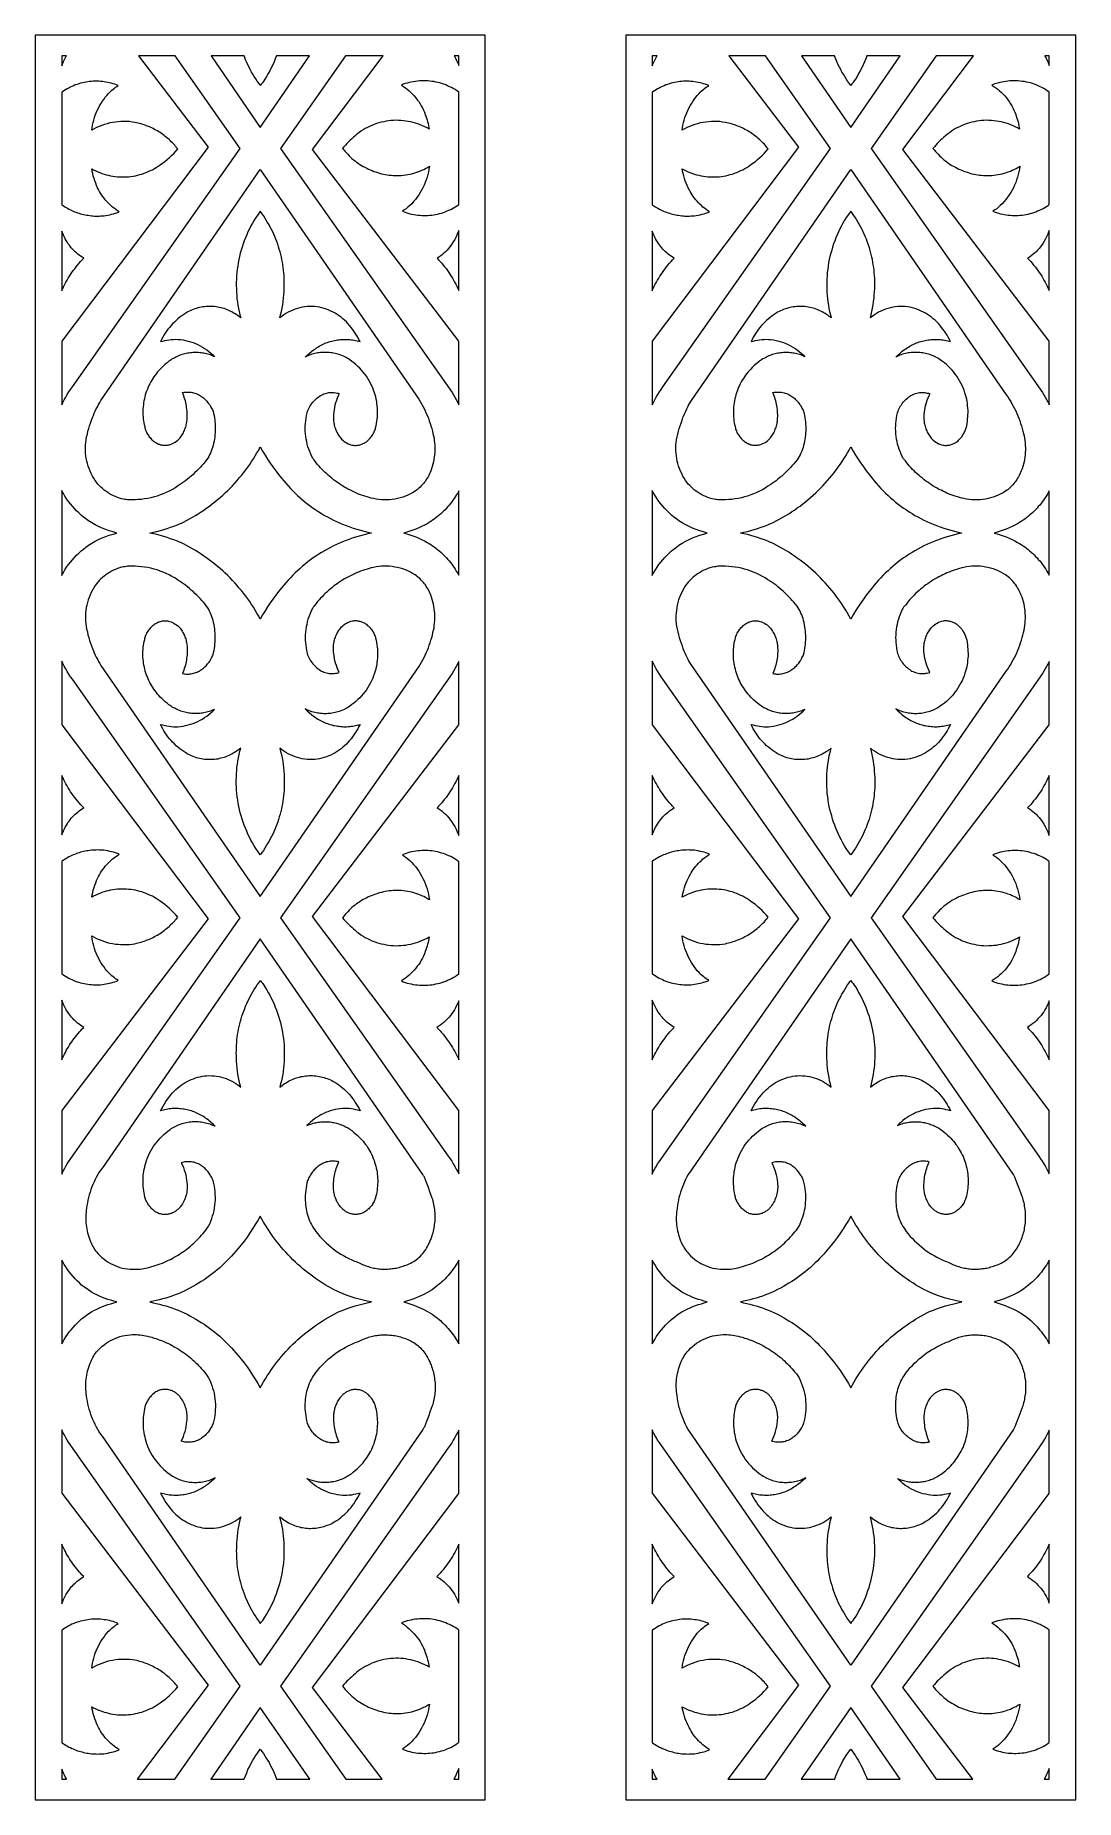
# Model space of a CAD drawing. Header units: centimetres. Extents: x -9.4 to 6.3, y -13 to 13.6.
import ezdxf

# ---------------------------------------------------------------- set-up
doc = ezdxf.new("R2010")
doc.units = ezdxf.units.CM
doc.header["$MEASUREMENT"] = 0
doc.layers.add('layer 1', color=7, linetype='Continuous')

msp = doc.modelspace()

# ---------------------------------------------------------------- linework, layer by layer
at = {"layer": 'layer 1', "color": 177, "lineweight": 9}
for points, knots in [([(-9.44332, 13.58709), (-9.44332, 13.58709), (-2.6561, 13.58709), (-2.6561, 13.58709), (-2.6561, 13.58709), (-2.6561, 13.58709), (-2.6561, -13.01887), (-2.6561, -13.01887), (-2.6561, -13.01887), (-2.6561, -13.01887), (-9.44332, -13.01887), (-9.44332, -13.01887), (-9.44332, -13.01887), (-9.44332, -13.01887), (-9.44332, 13.58709), (-9.44332, 13.58709)], [0, 0, 0, 0, 0.2, 0.2, 0.2, 0.2, 0.4, 0.4, 0.4, 0.4, 0.6, 0.6, 0.6, 0.6, 1, 1, 1, 1]), ([(-9.04395, 13.27641), (-9.04395, 13.27641), (-8.97123, 13.27641), (-8.97123, 13.27641), (-8.97123, 13.27641), (-8.97123, 13.27641), (-8.97518, 13.27012), (-8.97518, 13.27012), (-8.97518, 13.27012), (-8.97518, 13.27012), (-8.99632, 13.23101), (-8.99632, 13.23101), (-8.99632, 13.23101), (-8.99632, 13.23101), (-9.01641, 13.19189), (-9.01641, 13.19189), (-9.01641, 13.19189), (-9.01641, 13.19189), (-9.0344, 13.15065), (-9.0344, 13.15065), (-9.0344, 13.15065), (-9.0344, 13.15065), (-9.04395, 13.12646), (-9.04395, 13.12646), (-9.04395, 13.12646), (-9.04395, 13.12646), (-9.04395, 13.27641), (-9.04395, 13.27641)], [0, 0, 0, 0, 0.125, 0.125, 0.125, 0.125, 0.25, 0.25, 0.25, 0.25, 0.375, 0.375, 0.375, 0.375, 0.5, 0.5, 0.5, 0.5, 0.625, 0.625, 0.625, 0.625, 0.75, 0.75, 0.75, 0.75, 1, 1, 1, 1]), ([(-7.88715, 13.27641), (-7.88715, 13.27641), (-7.33446, 13.27641), (-7.33446, 13.27641), (-7.33446, 13.27641), (-7.33446, 13.27641), (-6.35421, 11.88193), (-6.35421, 11.88193), (-6.35421, 11.88193), (-6.35421, 11.88193), (-8.88321, 8.28509), (-8.88321, 8.28509), (-8.88321, 8.28509), (-8.88321, 8.28509), (-8.91069, 8.24809), (-8.91069, 8.24809), (-8.91069, 8.24809), (-8.91069, 8.24809), (-8.93501, 8.21001), (-8.93501, 8.21001), (-8.93501, 8.21001), (-8.93501, 8.21001), (-8.96038, 8.17195), (-8.96038, 8.17195), (-8.96038, 8.17195), (-8.96038, 8.17195), (-8.98364, 8.13178), (-8.98364, 8.13178), (-8.98364, 8.13178), (-8.98364, 8.13178), (-9.00584, 8.09161), (-9.00584, 8.09161), (-9.00584, 8.09161), (-9.00584, 8.09161), (-9.027, 8.05036), (-9.027, 8.05036), (-9.027, 8.05036), (-9.027, 8.05036), (-9.04395, 8.01458), (-9.04395, 8.01458), (-9.04395, 8.01458), (-9.04395, 8.01458), (-9.04395, 8.97307), (-9.04395, 8.97307), (-9.04395, 8.97307), (-9.04395, 8.97307), (-6.83633, 11.8999), (-6.83633, 11.8999), (-6.83633, 11.8999), (-6.83633, 11.8999), (-7.88715, 13.27641), (-7.88715, 13.27641)], [0, 0, 0, 0, 0.07142857, 0.07142857, 0.07142857, 0.07142857, 0.14285714, 0.14285714, 0.14285714, 0.14285714, 0.21428571, 0.21428571, 0.21428571, 0.21428571, 0.28571429, 0.28571429, 0.28571429, 0.28571429, 0.35714286, 0.35714286, 0.35714286, 0.35714286, 0.42857143, 0.42857143, 0.42857143, 0.42857143, 0.5, 0.5, 0.5, 0.5, 0.57142857, 0.57142857, 0.57142857, 0.57142857, 0.64285714, 0.64285714, 0.64285714, 0.64285714, 0.71428571, 0.71428571, 0.71428571, 0.71428571, 0.78571429, 0.78571429, 0.78571429, 0.78571429, 0.85714286, 0.85714286, 0.85714286, 0.85714286, 1, 1, 1, 1]), ([(-6.79254, 13.27641), (-6.79254, 13.27641), (-6.2937, 13.27641), (-6.2937, 13.27641), (-6.2937, 13.27641), (-6.2937, 13.27641), (-6.28442, 13.25321), (-6.28442, 13.25321), (-6.28442, 13.25321), (-6.28442, 13.25321), (-6.27067, 13.21515), (-6.27067, 13.21515), (-6.27067, 13.21515), (-6.27067, 13.21515), (-6.25376, 13.17815), (-6.25376, 13.17815), (-6.25376, 13.17815), (-6.25376, 13.17815), (-6.23685, 13.14113), (-6.23685, 13.14113), (-6.23685, 13.14113), (-6.23685, 13.14113), (-6.21887, 13.10519), (-6.21887, 13.10519), (-6.21887, 13.10519), (-6.21887, 13.10519), (-6.2009, 13.06925), (-6.2009, 13.06925), (-6.2009, 13.06925), (-6.2009, 13.06925), (-6.18187, 13.0333), (-6.18187, 13.0333), (-6.18187, 13.0333), (-6.18187, 13.0333), (-6.16073, 12.99842), (-6.16073, 12.99842), (-6.16073, 12.99842), (-6.16073, 12.99842), (-6.13959, 12.96351), (-6.13959, 12.96351), (-6.13959, 12.96351), (-6.13959, 12.96351), (-6.11843, 12.92968), (-6.11843, 12.92968), (-6.11843, 12.92968), (-6.11843, 12.92968), (-6.09623, 12.89585), (-6.09623, 12.89585), (-6.09623, 12.89585), (-6.09623, 12.89585), (-6.07297, 12.86308), (-6.07297, 12.86308), (-6.07297, 12.86308), (-6.07297, 12.86308), (-6.04971, 12.82925), (-6.04971, 12.82925), (-6.04971, 12.82925), (-6.04971, 12.82925), (-6.03068, 12.85357), (-6.03068, 12.85357), (-6.03068, 12.85357), (-6.03068, 12.85357), (-6.01271, 12.87577), (-6.01271, 12.87577), (-6.01271, 12.87577), (-6.01271, 12.87577), (-5.99685, 12.90008), (-5.99685, 12.90008), (-5.99685, 12.90008), (-5.99685, 12.90008), (-5.97994, 12.92545), (-5.97994, 12.92545), (-5.97994, 12.92545), (-5.97994, 12.92545), (-5.95349, 12.96668), (-5.95349, 12.96668), (-5.95349, 12.96668), (-5.95349, 12.96668), (-5.93023, 13.00899), (-5.93023, 13.00899), (-5.93023, 13.00899), (-5.93023, 13.00899), (-5.90592, 13.05233), (-5.90592, 13.05233), (-5.90592, 13.05233), (-5.90592, 13.05233), (-5.88372, 13.09673), (-5.88372, 13.09673), (-5.88372, 13.09673), (-5.88372, 13.09673), (-5.86257, 13.14008), (-5.86257, 13.14008), (-5.86257, 13.14008), (-5.86257, 13.14008), (-5.84249, 13.18555), (-5.84249, 13.18555), (-5.84249, 13.18555), (-5.84249, 13.18555), (-5.82346, 13.23101), (-5.82346, 13.23101), (-5.82346, 13.23101), (-5.82346, 13.23101), (-5.80657, 13.27641), (-5.80657, 13.27641), (-5.80657, 13.27641), (-5.80657, 13.27641), (-5.3063, 13.27641), (-5.3063, 13.27641), (-5.3063, 13.27641), (-5.3063, 13.27641), (-6.04971, 12.19911), (-6.04971, 12.19911), (-6.04971, 12.19911), (-6.04971, 12.19911), (-6.79254, 13.27641), (-6.79254, 13.27641)], [0, 0, 0, 0, 0.03333333, 0.03333333, 0.03333333, 0.03333333, 0.06666667, 0.06666667, 0.06666667, 0.06666667, 0.1, 0.1, 0.1, 0.1, 0.13333333, 0.13333333, 0.13333333, 0.13333333, 0.16666667, 0.16666667, 0.16666667, 0.16666667, 0.2, 0.2, 0.2, 0.2, 0.23333333, 0.23333333, 0.23333333, 0.23333333, 0.26666667, 0.26666667, 0.26666667, 0.26666667, 0.3, 0.3, 0.3, 0.3, 0.33333333, 0.33333333, 0.33333333, 0.33333333, 0.36666667, 0.36666667, 0.36666667, 0.36666667, 0.4, 0.4, 0.4, 0.4, 0.43333333, 0.43333333, 0.43333333, 0.43333333, 0.46666667, 0.46666667, 0.46666667, 0.46666667, 0.5, 0.5, 0.5, 0.5, 0.53333333, 0.53333333, 0.53333333, 0.53333333, 0.56666667, 0.56666667, 0.56666667, 0.56666667, 0.6, 0.6, 0.6, 0.6, 0.63333333, 0.63333333, 0.63333333, 0.63333333, 0.66666667, 0.66666667, 0.66666667, 0.66666667, 0.7, 0.7, 0.7, 0.7, 0.73333333, 0.73333333, 0.73333333, 0.73333333, 0.76666667, 0.76666667, 0.76666667, 0.76666667, 0.8, 0.8, 0.8, 0.8, 0.83333333, 0.83333333, 0.83333333, 0.83333333, 0.86666667, 0.86666667, 0.86666667, 0.86666667, 0.9, 0.9, 0.9, 0.9, 0.93333333, 0.93333333, 0.93333333, 0.93333333, 1, 1, 1, 1]), ([(-4.76262, 13.27641), (-4.76262, 13.27641), (-4.19644, 13.27641), (-4.19644, 13.27641), (-4.19644, 13.27641), (-4.19644, 13.27641), (-5.26309, 11.8629), (-5.26309, 11.8629), (-5.26309, 11.8629), (-5.26309, 11.8629), (-3.05547, 8.97237), (-3.05547, 8.97237), (-3.05547, 8.97237), (-3.05547, 8.97237), (-3.05547, 8.01691), (-3.05547, 8.01691), (-3.05547, 8.01691), (-3.05547, 8.01691), (-3.05868, 8.02393), (-3.05868, 8.02393), (-3.05868, 8.02393), (-3.05868, 8.02393), (-3.07667, 8.05989), (-3.07667, 8.05989), (-3.07667, 8.05989), (-3.07667, 8.05989), (-3.0957, 8.09584), (-3.0957, 8.09584), (-3.0957, 8.09584), (-3.0957, 8.09584), (-3.11472, 8.13072), (-3.11472, 8.13072), (-3.11472, 8.13072), (-3.11472, 8.13072), (-3.13481, 8.16667), (-3.13481, 8.16667), (-3.13481, 8.16667), (-3.13481, 8.16667), (-3.15701, 8.2005), (-3.15701, 8.2005), (-3.15701, 8.2005), (-3.15701, 8.2005), (-5.7431, 11.88193), (-5.7431, 11.88193), (-5.7431, 11.88193), (-5.7431, 11.88193), (-4.76262, 13.27641), (-4.76262, 13.27641)], [0, 0, 0, 0, 0.07692308, 0.07692308, 0.07692308, 0.07692308, 0.15384615, 0.15384615, 0.15384615, 0.15384615, 0.23076923, 0.23076923, 0.23076923, 0.23076923, 0.30769231, 0.30769231, 0.30769231, 0.30769231, 0.38461538, 0.38461538, 0.38461538, 0.38461538, 0.46153846, 0.46153846, 0.46153846, 0.46153846, 0.53846154, 0.53846154, 0.53846154, 0.53846154, 0.61538462, 0.61538462, 0.61538462, 0.61538462, 0.69230769, 0.69230769, 0.69230769, 0.69230769, 0.76923077, 0.76923077, 0.76923077, 0.76923077, 0.84615385, 0.84615385, 0.84615385, 0.84615385, 1, 1, 1, 1]), ([(-3.12405, 13.27641), (-3.12405, 13.27641), (-3.05547, 13.27641), (-3.05547, 13.27641), (-3.05547, 13.27641), (-3.05547, 13.27641), (-3.05547, 13.13373), (-3.05547, 13.13373), (-3.05547, 13.13373), (-3.05547, 13.13373), (-3.05973, 13.14536), (-3.05973, 13.14536), (-3.05973, 13.14536), (-3.05973, 13.14536), (-3.0735, 13.17815), (-3.0735, 13.17815), (-3.0735, 13.17815), (-3.0735, 13.17815), (-3.0883, 13.20881), (-3.0883, 13.20881), (-3.0883, 13.20881), (-3.0883, 13.20881), (-3.1031, 13.24052), (-3.1031, 13.24052), (-3.1031, 13.24052), (-3.1031, 13.24052), (-3.12001, 13.27012), (-3.12001, 13.27012), (-3.12001, 13.27012), (-3.12001, 13.27012), (-3.12405, 13.27641), (-3.12405, 13.27641)], [0, 0, 0, 0, 0.11111111, 0.11111111, 0.11111111, 0.11111111, 0.22222222, 0.22222222, 0.22222222, 0.22222222, 0.33333333, 0.33333333, 0.33333333, 0.33333333, 0.44444444, 0.44444444, 0.44444444, 0.44444444, 0.55555556, 0.55555556, 0.55555556, 0.55555556, 0.66666667, 0.66666667, 0.66666667, 0.66666667, 0.77777778, 0.77777778, 0.77777778, 0.77777778, 1, 1, 1, 1]), ([(-9.04395, 11.03253), (-9.04395, 11.03253), (-9.04395, 12.72712), (-9.04395, 12.72712), (-9.04395, 12.72712), (-9.04395, 12.72712), (-9.0344, 12.73409), (-9.0344, 12.73409), (-9.0344, 12.73409), (-9.0344, 12.73409), (-9.01112, 12.74889), (-9.01112, 12.74889), (-9.01112, 12.74889), (-9.01112, 12.74889), (-8.98681, 12.76475), (-8.98681, 12.76475), (-8.98681, 12.76475), (-8.98681, 12.76475), (-8.96461, 12.77849), (-8.96461, 12.77849), (-8.96461, 12.77849), (-8.96461, 12.77849), (-8.93924, 12.79223), (-8.93924, 12.79223), (-8.93924, 12.79223), (-8.93924, 12.79223), (-8.91492, 12.80492), (-8.91492, 12.80492), (-8.91492, 12.80492), (-8.91492, 12.80492), (-8.89061, 12.81655), (-8.89061, 12.81655), (-8.89061, 12.81655), (-8.89061, 12.81655), (-8.86418, 12.82714), (-8.86418, 12.82714), (-8.86418, 12.82714), (-8.86418, 12.82714), (-8.83985, 12.83771), (-8.83985, 12.83771), (-8.83985, 12.83771), (-8.83985, 12.83771), (-8.81342, 12.84722), (-8.81342, 12.84722), (-8.81342, 12.84722), (-8.81342, 12.84722), (-8.78699, 12.85568), (-8.78699, 12.85568), (-8.78699, 12.85568), (-8.78699, 12.85568), (-8.76056, 12.86414), (-8.76056, 12.86414), (-8.76056, 12.86414), (-8.76056, 12.86414), (-8.73307, 12.87048), (-8.73307, 12.87048), (-8.73307, 12.87048), (-8.73307, 12.87048), (-8.70664, 12.87577), (-8.70664, 12.87577), (-8.70664, 12.87577), (-8.70664, 12.87577), (-8.67914, 12.88105), (-8.67914, 12.88105), (-8.67914, 12.88105), (-8.67914, 12.88105), (-8.65165, 12.88528), (-8.65165, 12.88528), (-8.65165, 12.88528), (-8.65165, 12.88528), (-8.62522, 12.88951), (-8.62522, 12.88951), (-8.62522, 12.88951), (-8.62522, 12.88951), (-8.59668, 12.89162), (-8.59668, 12.89162), (-8.59668, 12.89162), (-8.59668, 12.89162), (-8.57025, 12.89374), (-8.57025, 12.89374), (-8.57025, 12.89374), (-8.57025, 12.89374), (-8.54171, 12.8948), (-8.54171, 12.8948), (-8.54171, 12.8948), (-8.54171, 12.8948), (-8.51528, 12.8948), (-8.51528, 12.8948), (-8.51528, 12.8948), (-8.51528, 12.8948), (-8.48672, 12.89374), (-8.48672, 12.89374), (-8.48672, 12.89374), (-8.48672, 12.89374), (-8.45923, 12.89268), (-8.45923, 12.89268), (-8.45923, 12.89268), (-8.45923, 12.89268), (-8.43175, 12.88951), (-8.43175, 12.88951), (-8.43175, 12.88951), (-8.43175, 12.88951), (-8.40426, 12.88634), (-8.40426, 12.88634), (-8.40426, 12.88634), (-8.40426, 12.88634), (-8.37783, 12.88211), (-8.37783, 12.88211), (-8.37783, 12.88211), (-8.37783, 12.88211), (-8.34929, 12.87682), (-8.34929, 12.87682), (-8.34929, 12.87682), (-8.34929, 12.87682), (-8.32284, 12.87154), (-8.32284, 12.87154), (-8.32284, 12.87154), (-8.32284, 12.87154), (-8.29641, 12.8652), (-8.29641, 12.8652), (-8.29641, 12.8652), (-8.29641, 12.8652), (-8.26893, 12.85674), (-8.26893, 12.85674), (-8.26893, 12.85674), (-8.26893, 12.85674), (-8.24355, 12.84828), (-8.24355, 12.84828), (-8.24355, 12.84828), (-8.24355, 12.84828), (-8.21712, 12.83877), (-8.21712, 12.83877), (-8.21712, 12.83877), (-8.21712, 12.83877), (-8.1907, 12.82819), (-8.1907, 12.82819), (-8.1907, 12.82819), (-8.1907, 12.82819), (-8.21078, 12.81549), (-8.21078, 12.81549), (-8.21078, 12.81549), (-8.21078, 12.81549), (-8.23087, 12.8028), (-8.23087, 12.8028), (-8.23087, 12.8028), (-8.23087, 12.8028), (-8.2499, 12.78906), (-8.2499, 12.78906), (-8.2499, 12.78906), (-8.2499, 12.78906), (-8.26787, 12.77426), (-8.26787, 12.77426), (-8.26787, 12.77426), (-8.26787, 12.77426), (-8.2869, 12.75946), (-8.2869, 12.75946), (-8.2869, 12.75946), (-8.2869, 12.75946), (-8.30487, 12.7436), (-8.30487, 12.7436), (-8.30487, 12.7436), (-8.30487, 12.7436), (-8.32073, 12.72775), (-8.32073, 12.72775), (-8.32073, 12.72775), (-8.32073, 12.72775), (-8.33764, 12.71083), (-8.33764, 12.71083), (-8.33764, 12.71083), (-8.33764, 12.71083), (-8.36409, 12.68123), (-8.36409, 12.68123), (-8.36409, 12.68123), (-8.36409, 12.68123), (-8.38735, 12.65161), (-8.38735, 12.65161), (-8.38735, 12.65161), (-8.38735, 12.65161), (-8.4106, 12.6199), (-8.4106, 12.6199), (-8.4106, 12.6199), (-8.4106, 12.6199), (-8.43386, 12.58924), (-8.43386, 12.58924), (-8.43386, 12.58924), (-8.43386, 12.58924), (-8.45395, 12.55541), (-8.45395, 12.55541), (-8.45395, 12.55541), (-8.45395, 12.55541), (-8.47298, 12.52264), (-8.47298, 12.52264), (-8.47298, 12.52264), (-8.47298, 12.52264), (-8.492, 12.48775), (-8.492, 12.48775), (-8.492, 12.48775), (-8.492, 12.48775), (-8.50892, 12.45285), (-8.50892, 12.45285), (-8.50892, 12.45285), (-8.50892, 12.45285), (-8.52374, 12.41691), (-8.52374, 12.41691), (-8.52374, 12.41691), (-8.52374, 12.41691), (-8.53748, 12.38096), (-8.53748, 12.38096), (-8.53748, 12.38096), (-8.53748, 12.38096), (-8.55122, 12.34502), (-8.55122, 12.34502), (-8.55122, 12.34502), (-8.55122, 12.34502), (-8.56179, 12.30694), (-8.56179, 12.30694), (-8.56179, 12.30694), (-8.56179, 12.30694), (-8.57237, 12.26994), (-8.57237, 12.26994), (-8.57237, 12.26994), (-8.57237, 12.26994), (-8.58082, 12.23083), (-8.58082, 12.23083), (-8.58082, 12.23083), (-8.58082, 12.23083), (-8.58717, 12.19383), (-8.58717, 12.19383), (-8.58717, 12.19383), (-8.58717, 12.19383), (-8.59245, 12.15471), (-8.59245, 12.15471), (-8.59245, 12.15471), (-8.59245, 12.15471), (-8.55545, 12.17585), (-8.55545, 12.17585), (-8.55545, 12.17585), (-8.55545, 12.17585), (-8.51739, 12.19488), (-8.51739, 12.19488), (-8.51739, 12.19488), (-8.51739, 12.19488), (-8.47932, 12.21286), (-8.47932, 12.21286), (-8.47932, 12.21286), (-8.47932, 12.21286), (-8.4402, 12.22766), (-8.4402, 12.22766), (-8.4402, 12.22766), (-8.4402, 12.22766), (-8.40003, 12.2414), (-8.40003, 12.2414), (-8.40003, 12.2414), (-8.40003, 12.2414), (-8.35986, 12.25408), (-8.35986, 12.25408), (-8.35986, 12.25408), (-8.35986, 12.25408), (-8.31861, 12.26466), (-8.31861, 12.26466), (-8.31861, 12.26466), (-8.31861, 12.26466), (-8.27738, 12.27311), (-8.27738, 12.27311), (-8.27738, 12.27311), (-8.27738, 12.27311), (-8.2351, 12.27946), (-8.2351, 12.27946), (-8.2351, 12.27946), (-8.2351, 12.27946), (-8.19281, 12.28368), (-8.19281, 12.28368), (-8.19281, 12.28368), (-8.19281, 12.28368), (-8.15051, 12.28686), (-8.15051, 12.28686), (-8.15051, 12.28686), (-8.15051, 12.28686), (-8.10928, 12.28791), (-8.10928, 12.28791), (-8.10928, 12.28791), (-8.10928, 12.28791), (-8.06593, 12.28686), (-8.06593, 12.28686), (-8.06593, 12.28686), (-8.06593, 12.28686), (-8.02365, 12.28474), (-8.02365, 12.28474), (-8.02365, 12.28474), (-8.02365, 12.28474), (-7.9824, 12.27946), (-7.9824, 12.27946), (-7.9824, 12.27946), (-7.9824, 12.27946), (-7.94011, 12.27417), (-7.94011, 12.27417), (-7.94011, 12.27417), (-7.94011, 12.27417), (-7.91685, 12.26888), (-7.91685, 12.26888), (-7.91685, 12.26888), (-7.91685, 12.26888), (-7.89254, 12.2636), (-7.89254, 12.2636), (-7.89254, 12.2636), (-7.89254, 12.2636), (-7.86928, 12.25726), (-7.86928, 12.25726), (-7.86928, 12.25726), (-7.86928, 12.25726), (-7.84602, 12.25091), (-7.84602, 12.25091), (-7.84602, 12.25091), (-7.84602, 12.25091), (-7.82275, 12.24351), (-7.82275, 12.24351), (-7.82275, 12.24351), (-7.82275, 12.24351), (-7.79949, 12.23506), (-7.79949, 12.23506), (-7.79949, 12.23506), (-7.79949, 12.23506), (-7.77729, 12.2266), (-7.77729, 12.2266), (-7.77729, 12.2266), (-7.77729, 12.2266), (-7.75403, 12.21814), (-7.75403, 12.21814), (-7.75403, 12.21814), (-7.75403, 12.21814), (-7.73183, 12.20968), (-7.73183, 12.20968), (-7.73183, 12.20968), (-7.73183, 12.20968), (-7.71069, 12.20017), (-7.71069, 12.20017), (-7.71069, 12.20017), (-7.71069, 12.20017), (-7.68743, 12.1896), (-7.68743, 12.1896), (-7.68743, 12.1896), (-7.68743, 12.1896), (-7.66629, 12.17903), (-7.66629, 12.17903), (-7.66629, 12.17903), (-7.66629, 12.17903), (-7.64513, 12.1674), (-7.64513, 12.1674), (-7.64513, 12.1674), (-7.64513, 12.1674), (-7.62293, 12.15577), (-7.62293, 12.15577), (-7.62293, 12.15577), (-7.62293, 12.15577), (-7.60178, 12.14412), (-7.60178, 12.14412), (-7.60178, 12.14412), (-7.60178, 12.14412), (-7.5817, 12.13144), (-7.5817, 12.13144), (-7.5817, 12.13144), (-7.5817, 12.13144), (-7.56161, 12.11875), (-7.56161, 12.11875), (-7.56161, 12.11875), (-7.56161, 12.11875), (-7.54047, 12.10501), (-7.54047, 12.10501), (-7.54047, 12.10501), (-7.54047, 12.10501), (-7.52144, 12.09126), (-7.52144, 12.09126), (-7.52144, 12.09126), (-7.52144, 12.09126), (-7.50135, 12.07752), (-7.50135, 12.07752), (-7.50135, 12.07752), (-7.50135, 12.07752), (-7.48231, 12.06272), (-7.48231, 12.06272), (-7.48231, 12.06272), (-7.48231, 12.06272), (-7.46328, 12.04686), (-7.46328, 12.04686), (-7.46328, 12.04686), (-7.46328, 12.04686), (-7.44531, 12.03101), (-7.44531, 12.03101), (-7.44531, 12.03101), (-7.44531, 12.03101), (-7.42628, 12.01515), (-7.42628, 12.01515), (-7.42628, 12.01515), (-7.42628, 12.01515), (-7.40831, 11.99929), (-7.40831, 11.99929), (-7.40831, 11.99929), (-7.40831, 11.99929), (-7.39139, 11.98238), (-7.39139, 11.98238), (-7.39139, 11.98238), (-7.39139, 11.98238), (-7.37448, 11.96544), (-7.37448, 11.96544), (-7.37448, 11.96544), (-7.37448, 11.96544), (-7.35756, 11.94853), (-7.35756, 11.94853), (-7.35756, 11.94853), (-7.35756, 11.94853), (-7.34065, 11.93056), (-7.34065, 11.93056), (-7.34065, 11.93056), (-7.34065, 11.93056), (-7.32585, 11.91153), (-7.32585, 11.91153), (-7.32585, 11.91153), (-7.32585, 11.91153), (-7.30997, 11.8925), (-7.30997, 11.8925), (-7.30997, 11.8925), (-7.30997, 11.8925), (-7.29411, 11.87453), (-7.29411, 11.87453), (-7.29411, 11.87453), (-7.29411, 11.87453), (-7.32373, 11.83964), (-7.32373, 11.83964), (-7.32373, 11.83964), (-7.32373, 11.83964), (-7.35439, 11.80687), (-7.35439, 11.80687), (-7.35439, 11.80687), (-7.35439, 11.80687), (-7.38611, 11.77408), (-7.38611, 11.77408), (-7.38611, 11.77408), (-7.38611, 11.77408), (-7.41888, 11.74448), (-7.41888, 11.74448), (-7.41888, 11.74448), (-7.41888, 11.74448), (-7.45376, 11.71382), (-7.45376, 11.71382), (-7.45376, 11.71382), (-7.45376, 11.71382), (-7.48759, 11.68422), (-7.48759, 11.68422), (-7.48759, 11.68422), (-7.48759, 11.68422), (-7.52461, 11.65779), (-7.52461, 11.65779), (-7.52461, 11.65779), (-7.52461, 11.65779), (-7.56161, 11.63134), (-7.56161, 11.63134), (-7.56161, 11.63134), (-7.56161, 11.63134), (-7.5891, 11.61337), (-7.5891, 11.61337), (-7.5891, 11.61337), (-7.5891, 11.61337), (-7.61764, 11.59434), (-7.61764, 11.59434), (-7.61764, 11.59434), (-7.61764, 11.59434), (-7.64724, 11.57637), (-7.64724, 11.57637), (-7.64724, 11.57637), (-7.64724, 11.57637), (-7.67686, 11.55946), (-7.67686, 11.55946), (-7.67686, 11.55946), (-7.67686, 11.55946), (-7.70752, 11.54571), (-7.70752, 11.54571), (-7.70752, 11.54571), (-7.70752, 11.54571), (-7.73818, 11.53091), (-7.73818, 11.53091), (-7.73818, 11.53091), (-7.73818, 11.53091), (-7.76989, 11.51717), (-7.76989, 11.51717), (-7.76989, 11.51717), (-7.76989, 11.51717), (-7.80161, 11.50554), (-7.80161, 11.50554), (-7.80161, 11.50554), (-7.80161, 11.50554), (-7.8344, 11.49391), (-7.8344, 11.49391), (-7.8344, 11.49391), (-7.8344, 11.49391), (-7.86717, 11.48546), (-7.86717, 11.48546), (-7.86717, 11.48546), (-7.86717, 11.48546), (-7.89994, 11.477), (-7.89994, 11.477), (-7.89994, 11.477), (-7.89994, 11.477), (-7.93271, 11.4696), (-7.93271, 11.4696), (-7.93271, 11.4696), (-7.93271, 11.4696), (-7.9676, 11.46326), (-7.9676, 11.46326), (-7.9676, 11.46326), (-7.9676, 11.46326), (-8.00037, 11.45795), (-8.00037, 11.45795), (-8.00037, 11.45795), (-8.00037, 11.45795), (-8.03527, 11.45478), (-8.03527, 11.45478), (-8.03527, 11.45478), (-8.03527, 11.45478), (-8.06805, 11.45161), (-8.06805, 11.45161), (-8.06805, 11.45161), (-8.06805, 11.45161), (-8.10293, 11.45055), (-8.10293, 11.45055), (-8.10293, 11.45055), (-8.10293, 11.45055), (-8.13676, 11.45055), (-8.13676, 11.45055), (-8.13676, 11.45055), (-8.13676, 11.45055), (-8.17165, 11.45161), (-8.17165, 11.45161), (-8.17165, 11.45161), (-8.17165, 11.45161), (-8.20444, 11.45372), (-8.20444, 11.45372), (-8.20444, 11.45372), (-8.20444, 11.45372), (-8.23932, 11.45795), (-8.23932, 11.45795), (-8.23932, 11.45795), (-8.23932, 11.45795), (-8.2721, 11.46218), (-8.2721, 11.46218), (-8.2721, 11.46218), (-8.2721, 11.46218), (-8.30698, 11.46854), (-8.30698, 11.46854), (-8.30698, 11.46854), (-8.30698, 11.46854), (-8.33975, 11.47594), (-8.33975, 11.47594), (-8.33975, 11.47594), (-8.33975, 11.47594), (-8.3736, 11.4844), (-8.3736, 11.4844), (-8.3736, 11.4844), (-8.3736, 11.4844), (-8.40532, 11.49286), (-8.40532, 11.49286), (-8.40532, 11.49286), (-8.40532, 11.49286), (-8.43809, 11.50449), (-8.43809, 11.50449), (-8.43809, 11.50449), (-8.43809, 11.50449), (-8.4698, 11.51611), (-8.4698, 11.51611), (-8.4698, 11.51611), (-8.4698, 11.51611), (-8.50152, 11.5288), (-8.50152, 11.5288), (-8.50152, 11.5288), (-8.50152, 11.5288), (-8.53219, 11.5436), (-8.53219, 11.5436), (-8.53219, 11.5436), (-8.53219, 11.5436), (-8.56285, 11.5584), (-8.56285, 11.5584), (-8.56285, 11.5584), (-8.56285, 11.5584), (-8.59245, 11.57426), (-8.59245, 11.57426), (-8.59245, 11.57426), (-8.59245, 11.57426), (-8.58505, 11.53831), (-8.58505, 11.53831), (-8.58505, 11.53831), (-8.58505, 11.53831), (-8.57765, 11.50131), (-8.57765, 11.50131), (-8.57765, 11.50131), (-8.57765, 11.50131), (-8.56814, 11.46537), (-8.56814, 11.46537), (-8.56814, 11.46537), (-8.56814, 11.46537), (-8.55651, 11.42835), (-8.55651, 11.42835), (-8.55651, 11.42835), (-8.55651, 11.42835), (-8.54488, 11.39347), (-8.54488, 11.39347), (-8.54488, 11.39347), (-8.54488, 11.39347), (-8.53114, 11.35752), (-8.53114, 11.35752), (-8.53114, 11.35752), (-8.53114, 11.35752), (-8.51739, 11.32369), (-8.51739, 11.32369), (-8.51739, 11.32369), (-8.51739, 11.32369), (-8.50258, 11.28879), (-8.50258, 11.28879), (-8.50258, 11.28879), (-8.50258, 11.28879), (-8.48883, 11.2613), (-8.48883, 11.2613), (-8.48883, 11.2613), (-8.48883, 11.2613), (-8.47403, 11.23382), (-8.47403, 11.23382), (-8.47403, 11.23382), (-8.47403, 11.23382), (-8.45818, 11.20739), (-8.45818, 11.20739), (-8.45818, 11.20739), (-8.45818, 11.20739), (-8.44232, 11.18096), (-8.44232, 11.18096), (-8.44232, 11.18096), (-8.44232, 11.18096), (-8.4254, 11.15559), (-8.4254, 11.15559), (-8.4254, 11.15559), (-8.4254, 11.15559), (-8.40637, 11.13127), (-8.40637, 11.13127), (-8.40637, 11.13127), (-8.40637, 11.13127), (-8.38735, 11.10588), (-8.38735, 11.10588), (-8.38735, 11.10588), (-8.38735, 11.10588), (-8.36726, 11.08368), (-8.36726, 11.08368), (-8.36726, 11.08368), (-8.36726, 11.08368), (-8.34612, 11.06042), (-8.34612, 11.06042), (-8.34612, 11.06042), (-8.34612, 11.06042), (-8.3239, 11.03822), (-8.3239, 11.03822), (-8.3239, 11.03822), (-8.3239, 11.03822), (-8.3017, 11.01814), (-8.3017, 11.01814), (-8.3017, 11.01814), (-8.3017, 11.01814), (-8.27844, 10.99699), (-8.27844, 10.99699), (-8.27844, 10.99699), (-8.27844, 10.99699), (-8.25412, 10.97796), (-8.25412, 10.97796), (-8.25412, 10.97796), (-8.25412, 10.97796), (-8.22981, 10.95894), (-8.22981, 10.95894), (-8.22981, 10.95894), (-8.22981, 10.95894), (-8.20338, 10.942), (-8.20338, 10.942), (-8.20338, 10.942), (-8.20338, 10.942), (-8.17801, 10.92509), (-8.17801, 10.92509), (-8.17801, 10.92509), (-8.17801, 10.92509), (-8.2055, 10.91452), (-8.2055, 10.91452), (-8.2055, 10.91452), (-8.2055, 10.91452), (-8.23404, 10.905), (-8.23404, 10.905), (-8.23404, 10.905), (-8.23404, 10.905), (-8.26153, 10.89549), (-8.26153, 10.89549), (-8.26153, 10.89549), (-8.26153, 10.89549), (-8.29113, 10.88809), (-8.29113, 10.88809), (-8.29113, 10.88809), (-8.29113, 10.88809), (-8.31967, 10.88175), (-8.31967, 10.88175), (-8.31967, 10.88175), (-8.31967, 10.88175), (-8.34929, 10.8754), (-8.34929, 10.8754), (-8.34929, 10.8754), (-8.34929, 10.8754), (-8.37995, 10.87012), (-8.37995, 10.87012), (-8.37995, 10.87012), (-8.37995, 10.87012), (-8.40849, 10.86589), (-8.40849, 10.86589), (-8.40849, 10.86589), (-8.40849, 10.86589), (-8.4328, 10.86377), (-8.4328, 10.86377), (-8.4328, 10.86377), (-8.4328, 10.86377), (-8.45606, 10.86272), (-8.45606, 10.86272), (-8.45606, 10.86272), (-8.45606, 10.86272), (-8.47932, 10.86166), (-8.47932, 10.86166), (-8.47932, 10.86166), (-8.47932, 10.86166), (-8.50363, 10.8606), (-8.50363, 10.8606), (-8.50363, 10.8606), (-8.50363, 10.8606), (-8.52691, 10.86166), (-8.52691, 10.86166), (-8.52691, 10.86166), (-8.52691, 10.86166), (-8.55122, 10.86166), (-8.55122, 10.86166), (-8.55122, 10.86166), (-8.55122, 10.86166), (-8.57448, 10.86377), (-8.57448, 10.86377), (-8.57448, 10.86377), (-8.57448, 10.86377), (-8.59774, 10.86589), (-8.59774, 10.86589), (-8.59774, 10.86589), (-8.59774, 10.86589), (-8.62205, 10.868), (-8.62205, 10.868), (-8.62205, 10.868), (-8.62205, 10.868), (-8.64531, 10.87223), (-8.64531, 10.87223), (-8.64531, 10.87223), (-8.64531, 10.87223), (-8.66751, 10.8754), (-8.66751, 10.8754), (-8.66751, 10.8754), (-8.66751, 10.8754), (-8.69184, 10.88069), (-8.69184, 10.88069), (-8.69184, 10.88069), (-8.69184, 10.88069), (-8.7151, 10.88492), (-8.7151, 10.88492), (-8.7151, 10.88492), (-8.7151, 10.88492), (-8.7373, 10.89126), (-8.7373, 10.89126), (-8.7373, 10.89126), (-8.7373, 10.89126), (-8.76056, 10.89655), (-8.76056, 10.89655), (-8.76056, 10.89655), (-8.76056, 10.89655), (-8.78276, 10.90289), (-8.78276, 10.90289), (-8.78276, 10.90289), (-8.78276, 10.90289), (-8.80496, 10.91029), (-8.80496, 10.91029), (-8.80496, 10.91029), (-8.80496, 10.91029), (-8.82822, 10.91875), (-8.82822, 10.91875), (-8.82822, 10.91875), (-8.82822, 10.91875), (-8.84936, 10.9272), (-8.84936, 10.9272), (-8.84936, 10.9272), (-8.84936, 10.9272), (-8.87158, 10.93672), (-8.87158, 10.93672), (-8.87158, 10.93672), (-8.87158, 10.93672), (-8.89378, 10.94623), (-8.89378, 10.94623), (-8.89378, 10.94623), (-8.89378, 10.94623), (-8.91387, 10.95682), (-8.91387, 10.95682), (-8.91387, 10.95682), (-8.91387, 10.95682), (-8.93607, 10.96634), (-8.93607, 10.96634), (-8.93607, 10.96634), (-8.93607, 10.96634), (-8.95721, 10.97796), (-8.95721, 10.97796), (-8.95721, 10.97796), (-8.95721, 10.97796), (-8.9773, 10.98959), (-8.9773, 10.98959), (-8.9773, 10.98959), (-8.9773, 10.98959), (-8.99738, 11.00228), (-8.99738, 11.00228), (-8.99738, 11.00228), (-8.99738, 11.00228), (-9.01747, 11.01497), (-9.01747, 11.01497), (-9.01747, 11.01497), (-9.01747, 11.01497), (-9.03757, 11.02765), (-9.03757, 11.02765), (-9.03757, 11.02765), (-9.03757, 11.02765), (-9.04395, 11.03253), (-9.04395, 11.03253)], [0, 0, 0, 0, 0.00480769, 0.00480769, 0.00480769, 0.00480769, 0.00961538, 0.00961538, 0.00961538, 0.00961538, 0.01442308, 0.01442308, 0.01442308, 0.01442308, 0.01923077, 0.01923077, 0.01923077, 0.01923077, 0.02403846, 0.02403846, 0.02403846, 0.02403846, 0.02884615, 0.02884615, 0.02884615, 0.02884615, 0.03365385, 0.03365385, 0.03365385, 0.03365385, 0.03846154, 0.03846154, 0.03846154, 0.03846154, 0.04326923, 0.04326923, 0.04326923, 0.04326923, 0.04807692, 0.04807692, 0.04807692, 0.04807692, 0.05288462, 0.05288462, 0.05288462, 0.05288462, 0.05769231, 0.05769231, 0.05769231, 0.05769231, 0.0625, 0.0625, 0.0625, 0.0625, 0.06730769, 0.06730769, 0.06730769, 0.06730769, 0.07211538, 0.07211538, 0.07211538, 0.07211538, 0.07692308, 0.07692308, 0.07692308, 0.07692308, 0.08173077, 0.08173077, 0.08173077, 0.08173077, 0.08653846, 0.08653846, 0.08653846, 0.08653846, 0.09134615, 0.09134615, 0.09134615, 0.09134615, 0.09615385, 0.09615385, 0.09615385, 0.09615385, 0.10096154, 0.10096154, 0.10096154, 0.10096154, 0.10576923, 0.10576923, 0.10576923, 0.10576923, 0.11057692, 0.11057692, 0.11057692, 0.11057692, 0.11538462, 0.11538462, 0.11538462, 0.11538462, 0.12019231, 0.12019231, 0.12019231, 0.12019231, 0.125, 0.125, 0.125, 0.125, 0.12980769, 0.12980769, 0.12980769, 0.12980769, 0.13461538, 0.13461538, 0.13461538, 0.13461538, 0.13942308, 0.13942308, 0.13942308, 0.13942308, 0.14423077, 0.14423077, 0.14423077, 0.14423077, 0.14903846, 0.14903846, 0.14903846, 0.14903846, 0.15384615, 0.15384615, 0.15384615, 0.15384615, 0.15865385, 0.15865385, 0.15865385, 0.15865385, 0.16346154, 0.16346154, 0.16346154, 0.16346154, 0.16826923, 0.16826923, 0.16826923, 0.16826923, 0.17307692, 0.17307692, 0.17307692, 0.17307692, 0.17788462, 0.17788462, 0.17788462, 0.17788462, 0.18269231, 0.18269231, 0.18269231, 0.18269231, 0.1875, 0.1875, 0.1875, 0.1875, 0.19230769, 0.19230769, 0.19230769, 0.19230769, 0.19711538, 0.19711538, 0.19711538, 0.19711538, 0.20192308, 0.20192308, 0.20192308, 0.20192308, 0.20673077, 0.20673077, 0.20673077, 0.20673077, 0.21153846, 0.21153846, 0.21153846, 0.21153846, 0.21634615, 0.21634615, 0.21634615, 0.21634615, 0.22115385, 0.22115385, 0.22115385, 0.22115385, 0.22596154, 0.22596154, 0.22596154, 0.22596154, 0.23076923, 0.23076923, 0.23076923, 0.23076923, 0.23557692, 0.23557692, 0.23557692, 0.23557692, 0.24038462, 0.24038462, 0.24038462, 0.24038462, 0.24519231, 0.24519231, 0.24519231, 0.24519231, 0.25, 0.25, 0.25, 0.25, 0.25480769, 0.25480769, 0.25480769, 0.25480769, 0.25961538, 0.25961538, 0.25961538, 0.25961538, 0.26442308, 0.26442308, 0.26442308, 0.26442308, 0.26923077, 0.26923077, 0.26923077, 0.26923077, 0.27403846, 0.27403846, 0.27403846, 0.27403846, 0.27884615, 0.27884615, 0.27884615, 0.27884615, 0.28365385, 0.28365385, 0.28365385, 0.28365385, 0.28846154, 0.28846154, 0.28846154, 0.28846154, 0.29326923, 0.29326923, 0.29326923, 0.29326923, 0.29807692, 0.29807692, 0.29807692, 0.29807692, 0.30288462, 0.30288462, 0.30288462, 0.30288462, 0.30769231, 0.30769231, 0.30769231, 0.30769231, 0.3125, 0.3125, 0.3125, 0.3125, 0.31730769, 0.31730769, 0.31730769, 0.31730769, 0.32211538, 0.32211538, 0.32211538, 0.32211538, 0.32692308, 0.32692308, 0.32692308, 0.32692308, 0.33173077, 0.33173077, 0.33173077, 0.33173077, 0.33653846, 0.33653846, 0.33653846, 0.33653846, 0.34134615, 0.34134615, 0.34134615, 0.34134615, 0.34615385, 0.34615385, 0.34615385, 0.34615385, 0.35096154, 0.35096154, 0.35096154, 0.35096154, 0.35576923, 0.35576923, 0.35576923, 0.35576923, 0.36057692, 0.36057692, 0.36057692, 0.36057692, 0.36538462, 0.36538462, 0.36538462, 0.36538462, 0.37019231, 0.37019231, 0.37019231, 0.37019231, 0.375, 0.375, 0.375, 0.375, 0.37980769, 0.37980769, 0.37980769, 0.37980769, 0.38461538, 0.38461538, 0.38461538, 0.38461538, 0.38942308, 0.38942308, 0.38942308, 0.38942308, 0.39423077, 0.39423077, 0.39423077, 0.39423077, 0.39903846, 0.39903846, 0.39903846, 0.39903846, 0.40384615, 0.40384615, 0.40384615, 0.40384615, 0.40865385, 0.40865385, 0.40865385, 0.40865385, 0.41346154, 0.41346154, 0.41346154, 0.41346154, 0.41826923, 0.41826923, 0.41826923, 0.41826923, 0.42307692, 0.42307692, 0.42307692, 0.42307692, 0.42788462, 0.42788462, 0.42788462, 0.42788462, 0.43269231, 0.43269231, 0.43269231, 0.43269231, 0.4375, 0.4375, 0.4375, 0.4375, 0.44230769, 0.44230769, 0.44230769, 0.44230769, 0.44711538, 0.44711538, 0.44711538, 0.44711538, 0.45192308, 0.45192308, 0.45192308, 0.45192308, 0.45673077, 0.45673077, 0.45673077, 0.45673077, 0.46153846, 0.46153846, 0.46153846, 0.46153846, 0.46634615, 0.46634615, 0.46634615, 0.46634615, 0.47115385, 0.47115385, 0.47115385, 0.47115385, 0.47596154, 0.47596154, 0.47596154, 0.47596154, 0.48076923, 0.48076923, 0.48076923, 0.48076923, 0.48557692, 0.48557692, 0.48557692, 0.48557692, 0.49038462, 0.49038462, 0.49038462, 0.49038462, 0.49519231, 0.49519231, 0.49519231, 0.49519231, 0.5, 0.5, 0.5, 0.5, 0.50480769, 0.50480769, 0.50480769, 0.50480769, 0.50961538, 0.50961538, 0.50961538, 0.50961538, 0.51442308, 0.51442308, 0.51442308, 0.51442308, 0.51923077, 0.51923077, 0.51923077, 0.51923077, 0.52403846, 0.52403846, 0.52403846, 0.52403846, 0.52884615, 0.52884615, 0.52884615, 0.52884615, 0.53365385, 0.53365385, 0.53365385, 0.53365385, 0.53846154, 0.53846154, 0.53846154, 0.53846154, 0.54326923, 0.54326923, 0.54326923, 0.54326923, 0.54807692, 0.54807692, 0.54807692, 0.54807692, 0.55288462, 0.55288462, 0.55288462, 0.55288462, 0.55769231, 0.55769231, 0.55769231, 0.55769231, 0.5625, 0.5625, 0.5625, 0.5625, 0.56730769, 0.56730769, 0.56730769, 0.56730769, 0.57211538, 0.57211538, 0.57211538, 0.57211538, 0.57692308, 0.57692308, 0.57692308, 0.57692308, 0.58173077, 0.58173077, 0.58173077, 0.58173077, 0.58653846, 0.58653846, 0.58653846, 0.58653846, 0.59134615, 0.59134615, 0.59134615, 0.59134615, 0.59615385, 0.59615385, 0.59615385, 0.59615385, 0.60096154, 0.60096154, 0.60096154, 0.60096154, 0.60576923, 0.60576923, 0.60576923, 0.60576923, 0.61057692, 0.61057692, 0.61057692, 0.61057692, 0.61538462, 0.61538462, 0.61538462, 0.61538462, 0.62019231, 0.62019231, 0.62019231, 0.62019231, 0.625, 0.625, 0.625, 0.625, 0.62980769, 0.62980769, 0.62980769, 0.62980769, 0.63461538, 0.63461538, 0.63461538, 0.63461538, 0.63942308, 0.63942308, 0.63942308, 0.63942308, 0.64423077, 0.64423077, 0.64423077, 0.64423077, 0.64903846, 0.64903846, 0.64903846, 0.64903846, 0.65384615, 0.65384615, 0.65384615, 0.65384615, 0.65865385, 0.65865385, 0.65865385, 0.65865385, 0.66346154, 0.66346154, 0.66346154, 0.66346154, 0.66826923, 0.66826923, 0.66826923, 0.66826923, 0.67307692, 0.67307692, 0.67307692, 0.67307692, 0.67788462, 0.67788462, 0.67788462, 0.67788462, 0.68269231, 0.68269231, 0.68269231, 0.68269231, 0.6875, 0.6875, 0.6875, 0.6875, 0.69230769, 0.69230769, 0.69230769, 0.69230769, 0.69711538, 0.69711538, 0.69711538, 0.69711538, 0.70192308, 0.70192308, 0.70192308, 0.70192308, 0.70673077, 0.70673077, 0.70673077, 0.70673077, 0.71153846, 0.71153846, 0.71153846, 0.71153846, 0.71634615, 0.71634615, 0.71634615, 0.71634615, 0.72115385, 0.72115385, 0.72115385, 0.72115385, 0.72596154, 0.72596154, 0.72596154, 0.72596154, 0.73076923, 0.73076923, 0.73076923, 0.73076923, 0.73557692, 0.73557692, 0.73557692, 0.73557692, 0.74038462, 0.74038462, 0.74038462, 0.74038462, 0.74519231, 0.74519231, 0.74519231, 0.74519231, 0.75, 0.75, 0.75, 0.75, 0.75480769, 0.75480769, 0.75480769, 0.75480769, 0.75961538, 0.75961538, 0.75961538, 0.75961538, 0.76442308, 0.76442308, 0.76442308, 0.76442308, 0.76923077, 0.76923077, 0.76923077, 0.76923077, 0.77403846, 0.77403846, 0.77403846, 0.77403846, 0.77884615, 0.77884615, 0.77884615, 0.77884615, 0.78365385, 0.78365385, 0.78365385, 0.78365385, 0.78846154, 0.78846154, 0.78846154, 0.78846154, 0.79326923, 0.79326923, 0.79326923, 0.79326923, 0.79807692, 0.79807692, 0.79807692, 0.79807692, 0.80288462, 0.80288462, 0.80288462, 0.80288462, 0.80769231, 0.80769231, 0.80769231, 0.80769231, 0.8125, 0.8125, 0.8125, 0.8125, 0.81730769, 0.81730769, 0.81730769, 0.81730769, 0.82211538, 0.82211538, 0.82211538, 0.82211538, 0.82692308, 0.82692308, 0.82692308, 0.82692308, 0.83173077, 0.83173077, 0.83173077, 0.83173077, 0.83653846, 0.83653846, 0.83653846, 0.83653846, 0.84134615, 0.84134615, 0.84134615, 0.84134615, 0.84615385, 0.84615385, 0.84615385, 0.84615385, 0.85096154, 0.85096154, 0.85096154, 0.85096154, 0.85576923, 0.85576923, 0.85576923, 0.85576923, 0.86057692, 0.86057692, 0.86057692, 0.86057692, 0.86538462, 0.86538462, 0.86538462, 0.86538462, 0.87019231, 0.87019231, 0.87019231, 0.87019231, 0.875, 0.875, 0.875, 0.875, 0.87980769, 0.87980769, 0.87980769, 0.87980769, 0.88461538, 0.88461538, 0.88461538, 0.88461538, 0.88942308, 0.88942308, 0.88942308, 0.88942308, 0.89423077, 0.89423077, 0.89423077, 0.89423077, 0.89903846, 0.89903846, 0.89903846, 0.89903846, 0.90384615, 0.90384615, 0.90384615, 0.90384615, 0.90865385, 0.90865385, 0.90865385, 0.90865385, 0.91346154, 0.91346154, 0.91346154, 0.91346154, 0.91826923, 0.91826923, 0.91826923, 0.91826923, 0.92307692, 0.92307692, 0.92307692, 0.92307692, 0.92788462, 0.92788462, 0.92788462, 0.92788462, 0.93269231, 0.93269231, 0.93269231, 0.93269231, 0.9375, 0.9375, 0.9375, 0.9375, 0.94230769, 0.94230769, 0.94230769, 0.94230769, 0.94711538, 0.94711538, 0.94711538, 0.94711538, 0.95192308, 0.95192308, 0.95192308, 0.95192308, 0.95673077, 0.95673077, 0.95673077, 0.95673077, 0.96153846, 0.96153846, 0.96153846, 0.96153846, 0.96634615, 0.96634615, 0.96634615, 0.96634615, 0.97115385, 0.97115385, 0.97115385, 0.97115385, 0.97596154, 0.97596154, 0.97596154, 0.97596154, 0.98076923, 0.98076923, 0.98076923, 0.98076923, 0.98557692, 0.98557692, 0.98557692, 0.98557692, 0.99038462, 0.99038462, 0.99038462, 0.99038462, 1, 1, 1, 1]), ([(-3.05547, 12.73195), (-3.05547, 12.73195), (-3.05547, 11.03367), (-3.05547, 11.03367), (-3.05547, 11.03367), (-3.05547, 11.03367), (-3.07244, 11.02237), (-3.07244, 11.02237), (-3.07244, 11.02237), (-3.07244, 11.02237), (-3.09781, 11.00545), (-3.09781, 11.00545), (-3.09781, 11.00545), (-3.09781, 11.00545), (-3.12318, 10.99065), (-3.12318, 10.99065), (-3.12318, 10.99065), (-3.12318, 10.99065), (-3.14961, 10.97585), (-3.14961, 10.97585), (-3.14961, 10.97585), (-3.14961, 10.97585), (-3.17604, 10.96105), (-3.17604, 10.96105), (-3.17604, 10.96105), (-3.17604, 10.96105), (-3.20353, 10.9494), (-3.20353, 10.9494), (-3.20353, 10.9494), (-3.20353, 10.9494), (-3.23101, 10.93777), (-3.23101, 10.93777), (-3.23101, 10.93777), (-3.23101, 10.93777), (-3.25957, 10.92615), (-3.25957, 10.92615), (-3.25957, 10.92615), (-3.25957, 10.92615), (-3.28812, 10.91557), (-3.28812, 10.91557), (-3.28812, 10.91557), (-3.28812, 10.91557), (-3.31666, 10.90712), (-3.31666, 10.90712), (-3.31666, 10.90712), (-3.31666, 10.90712), (-3.3452, 10.89866), (-3.3452, 10.89866), (-3.3452, 10.89866), (-3.3452, 10.89866), (-3.3748, 10.89126), (-3.3748, 10.89126), (-3.3748, 10.89126), (-3.3748, 10.89126), (-3.4044, 10.88597), (-3.4044, 10.88597), (-3.4044, 10.88597), (-3.4044, 10.88597), (-3.43297, 10.88069), (-3.43297, 10.88069), (-3.43297, 10.88069), (-3.43297, 10.88069), (-3.46362, 10.87646), (-3.46362, 10.87646), (-3.46362, 10.87646), (-3.46362, 10.87646), (-3.49428, 10.87329), (-3.49428, 10.87329), (-3.49428, 10.87329), (-3.49428, 10.87329), (-3.52388, 10.87117), (-3.52388, 10.87117), (-3.52388, 10.87117), (-3.52388, 10.87117), (-3.55454, 10.87012), (-3.55454, 10.87012), (-3.55454, 10.87012), (-3.55454, 10.87012), (-3.58416, 10.87012), (-3.58416, 10.87012), (-3.58416, 10.87012), (-3.58416, 10.87012), (-3.61376, 10.87117), (-3.61376, 10.87117), (-3.61376, 10.87117), (-3.61376, 10.87117), (-3.64336, 10.87223), (-3.64336, 10.87223), (-3.64336, 10.87223), (-3.64336, 10.87223), (-3.67402, 10.8754), (-3.67402, 10.8754), (-3.67402, 10.8754), (-3.67402, 10.8754), (-3.70362, 10.87963), (-3.70362, 10.87963), (-3.70362, 10.87963), (-3.70362, 10.87963), (-3.73322, 10.88492), (-3.73322, 10.88492), (-3.73322, 10.88492), (-3.73322, 10.88492), (-3.76284, 10.8902), (-3.76284, 10.8902), (-3.76284, 10.8902), (-3.76284, 10.8902), (-3.79244, 10.89655), (-3.79244, 10.89655), (-3.79244, 10.89655), (-3.79244, 10.89655), (-3.82204, 10.90395), (-3.82204, 10.90395), (-3.82204, 10.90395), (-3.82204, 10.90395), (-3.85058, 10.91346), (-3.85058, 10.91346), (-3.85058, 10.91346), (-3.85058, 10.91346), (-3.87912, 10.92297), (-3.87912, 10.92297), (-3.87912, 10.92297), (-3.87912, 10.92297), (-3.90661, 10.93355), (-3.90661, 10.93355), (-3.90661, 10.93355), (-3.90661, 10.93355), (-3.87807, 10.95365), (-3.87807, 10.95365), (-3.87807, 10.95365), (-3.87807, 10.95365), (-3.84847, 10.97268), (-3.84847, 10.97268), (-3.84847, 10.97268), (-3.84847, 10.97268), (-3.82204, 10.99488), (-3.82204, 10.99488), (-3.82204, 10.99488), (-3.82204, 10.99488), (-3.79561, 11.01814), (-3.79561, 11.01814), (-3.79561, 11.01814), (-3.79561, 11.01814), (-3.76495, 11.04774), (-3.76495, 11.04774), (-3.76495, 11.04774), (-3.76495, 11.04774), (-3.73745, 11.07945), (-3.73745, 11.07945), (-3.73745, 11.07945), (-3.73745, 11.07945), (-3.70996, 11.11117), (-3.70996, 11.11117), (-3.70996, 11.11117), (-3.70996, 11.11117), (-3.68459, 11.14501), (-3.68459, 11.14501), (-3.68459, 11.14501), (-3.68459, 11.14501), (-3.66027, 11.1799), (-3.66027, 11.1799), (-3.66027, 11.1799), (-3.66027, 11.1799), (-3.63702, 11.21584), (-3.63702, 11.21584), (-3.63702, 11.21584), (-3.63702, 11.21584), (-3.61693, 11.25179), (-3.61693, 11.25179), (-3.61693, 11.25179), (-3.61693, 11.25179), (-3.59684, 11.28879), (-3.59684, 11.28879), (-3.59684, 11.28879), (-3.59684, 11.28879), (-3.5778, 11.32792), (-3.5778, 11.32792), (-3.5778, 11.32792), (-3.5778, 11.32792), (-3.56194, 11.36598), (-3.56194, 11.36598), (-3.56194, 11.36598), (-3.56194, 11.36598), (-3.54714, 11.40615), (-3.54714, 11.40615), (-3.54714, 11.40615), (-3.54714, 11.40615), (-3.53445, 11.44632), (-3.53445, 11.44632), (-3.53445, 11.44632), (-3.53445, 11.44632), (-3.52282, 11.48651), (-3.52282, 11.48651), (-3.52282, 11.48651), (-3.52282, 11.48651), (-3.51331, 11.52774), (-3.51331, 11.52774), (-3.51331, 11.52774), (-3.51331, 11.52774), (-3.50485, 11.56897), (-3.50485, 11.56897), (-3.50485, 11.56897), (-3.50485, 11.56897), (-3.49851, 11.61126), (-3.49851, 11.61126), (-3.49851, 11.61126), (-3.49851, 11.61126), (-3.52705, 11.5954), (-3.52705, 11.5954), (-3.52705, 11.5954), (-3.52705, 11.5954), (-3.5556, 11.57954), (-3.5556, 11.57954), (-3.5556, 11.57954), (-3.5556, 11.57954), (-3.58416, 11.56474), (-3.58416, 11.56474), (-3.58416, 11.56474), (-3.58416, 11.56474), (-3.61376, 11.55206), (-3.61376, 11.55206), (-3.61376, 11.55206), (-3.61376, 11.55206), (-3.6423, 11.53937), (-3.6423, 11.53937), (-3.6423, 11.53937), (-3.6423, 11.53937), (-3.67296, 11.52774), (-3.67296, 11.52774), (-3.67296, 11.52774), (-3.67296, 11.52774), (-3.70256, 11.51717), (-3.70256, 11.51717), (-3.70256, 11.51717), (-3.70256, 11.51717), (-3.73322, 11.50766), (-3.73322, 11.50766), (-3.73322, 11.50766), (-3.73322, 11.50766), (-3.76389, 11.4992), (-3.76389, 11.4992), (-3.76389, 11.4992), (-3.76389, 11.4992), (-3.79561, 11.4918), (-3.79561, 11.4918), (-3.79561, 11.4918), (-3.79561, 11.4918), (-3.82627, 11.48651), (-3.82627, 11.48651), (-3.82627, 11.48651), (-3.82627, 11.48651), (-3.85904, 11.48123), (-3.85904, 11.48123), (-3.85904, 11.48123), (-3.85904, 11.48123), (-3.89075, 11.477), (-3.89075, 11.477), (-3.89075, 11.477), (-3.89075, 11.477), (-3.92249, 11.47383), (-3.92249, 11.47383), (-3.92249, 11.47383), (-3.92249, 11.47383), (-3.95526, 11.47171), (-3.95526, 11.47171), (-3.95526, 11.47171), (-3.95526, 11.47171), (-3.98697, 11.47066), (-3.98697, 11.47066), (-3.98697, 11.47066), (-3.98697, 11.47066), (-4.01657, 11.47066), (-4.01657, 11.47066), (-4.01657, 11.47066), (-4.01657, 11.47066), (-4.04617, 11.47277), (-4.04617, 11.47277), (-4.04617, 11.47277), (-4.04617, 11.47277), (-4.07577, 11.47594), (-4.07577, 11.47594), (-4.07577, 11.47594), (-4.07577, 11.47594), (-4.10539, 11.47911), (-4.10539, 11.47911), (-4.10539, 11.47911), (-4.10539, 11.47911), (-4.13499, 11.48334), (-4.13499, 11.48334), (-4.13499, 11.48334), (-4.13499, 11.48334), (-4.16354, 11.48757), (-4.16354, 11.48757), (-4.16354, 11.48757), (-4.16354, 11.48757), (-4.19314, 11.49286), (-4.19314, 11.49286), (-4.19314, 11.49286), (-4.19314, 11.49286), (-4.22168, 11.50026), (-4.22168, 11.50026), (-4.22168, 11.50026), (-4.22168, 11.50026), (-4.25128, 11.50766), (-4.25128, 11.50766), (-4.25128, 11.50766), (-4.25128, 11.50766), (-4.27984, 11.51611), (-4.27984, 11.51611), (-4.27984, 11.51611), (-4.27984, 11.51611), (-4.30733, 11.52563), (-4.30733, 11.52563), (-4.30733, 11.52563), (-4.30733, 11.52563), (-4.33587, 11.53514), (-4.33587, 11.53514), (-4.33587, 11.53514), (-4.33587, 11.53514), (-4.36336, 11.54571), (-4.36336, 11.54571), (-4.36336, 11.54571), (-4.36336, 11.54571), (-4.39084, 11.55629), (-4.39084, 11.55629), (-4.39084, 11.55629), (-4.39084, 11.55629), (-4.41833, 11.56897), (-4.41833, 11.56897), (-4.41833, 11.56897), (-4.41833, 11.56897), (-4.44478, 11.58166), (-4.44478, 11.58166), (-4.44478, 11.58166), (-4.44478, 11.58166), (-4.47121, 11.59646), (-4.47121, 11.59646), (-4.47121, 11.59646), (-4.47121, 11.59646), (-4.49658, 11.6102), (-4.49658, 11.6102), (-4.49658, 11.6102), (-4.49658, 11.6102), (-4.52301, 11.625), (-4.52301, 11.625), (-4.52301, 11.625), (-4.52301, 11.625), (-4.54838, 11.64088), (-4.54838, 11.64088), (-4.54838, 11.64088), (-4.54838, 11.64088), (-4.57269, 11.65779), (-4.57269, 11.65779), (-4.57269, 11.65779), (-4.57269, 11.65779), (-4.59701, 11.67471), (-4.59701, 11.67471), (-4.59701, 11.67471), (-4.59701, 11.67471), (-4.62028, 11.69268), (-4.62028, 11.69268), (-4.62028, 11.69268), (-4.62028, 11.69268), (-4.64354, 11.71065), (-4.64354, 11.71065), (-4.64354, 11.71065), (-4.64354, 11.71065), (-4.6668, 11.73074), (-4.6668, 11.73074), (-4.6668, 11.73074), (-4.6668, 11.73074), (-4.68794, 11.75082), (-4.68794, 11.75082), (-4.68794, 11.75082), (-4.68794, 11.75082), (-4.71014, 11.77091), (-4.71014, 11.77091), (-4.71014, 11.77091), (-4.71014, 11.77091), (-4.73129, 11.79205), (-4.73129, 11.79205), (-4.73129, 11.79205), (-4.73129, 11.79205), (-4.75137, 11.81321), (-4.75137, 11.81321), (-4.75137, 11.81321), (-4.75137, 11.81321), (-4.77148, 11.83541), (-4.77148, 11.83541), (-4.77148, 11.83541), (-4.77148, 11.83541), (-4.79051, 11.85867), (-4.79051, 11.85867), (-4.79051, 11.85867), (-4.79051, 11.85867), (-4.80953, 11.88193), (-4.80953, 11.88193), (-4.80953, 11.88193), (-4.80953, 11.88193), (-4.78839, 11.9073), (-4.78839, 11.9073), (-4.78839, 11.9073), (-4.78839, 11.9073), (-4.76512, 11.93267), (-4.76512, 11.93267), (-4.76512, 11.93267), (-4.76512, 11.93267), (-4.74397, 11.95699), (-4.74397, 11.95699), (-4.74397, 11.95699), (-4.74397, 11.95699), (-4.71966, 11.98132), (-4.71966, 11.98132), (-4.71966, 11.98132), (-4.71966, 11.98132), (-4.69534, 12.00458), (-4.69534, 12.00458), (-4.69534, 12.00458), (-4.69534, 12.00458), (-4.67103, 12.02678), (-4.67103, 12.02678), (-4.67103, 12.02678), (-4.67103, 12.02678), (-4.64566, 12.05003), (-4.64566, 12.05003), (-4.64566, 12.05003), (-4.64566, 12.05003), (-4.61923, 12.07118), (-4.61923, 12.07118), (-4.61923, 12.07118), (-4.61923, 12.07118), (-4.59067, 12.09444), (-4.59067, 12.09444), (-4.59067, 12.09444), (-4.59067, 12.09444), (-4.56107, 12.11769), (-4.56107, 12.11769), (-4.56107, 12.11769), (-4.56107, 12.11769), (-4.53041, 12.13989), (-4.53041, 12.13989), (-4.53041, 12.13989), (-4.53041, 12.13989), (-4.49869, 12.15894), (-4.49869, 12.15894), (-4.49869, 12.15894), (-4.49869, 12.15894), (-4.46698, 12.17903), (-4.46698, 12.17903), (-4.46698, 12.17903), (-4.46698, 12.17903), (-4.43421, 12.197), (-4.43421, 12.197), (-4.43421, 12.197), (-4.43421, 12.197), (-4.40036, 12.21286), (-4.40036, 12.21286), (-4.40036, 12.21286), (-4.40036, 12.21286), (-4.36653, 12.22871), (-4.36653, 12.22871), (-4.36653, 12.22871), (-4.36653, 12.22871), (-4.33164, 12.24246), (-4.33164, 12.24246), (-4.33164, 12.24246), (-4.33164, 12.24246), (-4.2957, 12.25514), (-4.2957, 12.25514), (-4.2957, 12.25514), (-4.2957, 12.25514), (-4.26081, 12.26677), (-4.26081, 12.26677), (-4.26081, 12.26677), (-4.26081, 12.26677), (-4.22379, 12.27628), (-4.22379, 12.27628), (-4.22379, 12.27628), (-4.22379, 12.27628), (-4.18785, 12.28368), (-4.18785, 12.28368), (-4.18785, 12.28368), (-4.18785, 12.28368), (-4.15191, 12.29108), (-4.15191, 12.29108), (-4.15191, 12.29108), (-4.15191, 12.29108), (-4.11385, 12.29637), (-4.11385, 12.29637), (-4.11385, 12.29637), (-4.11385, 12.29637), (-4.07789, 12.3006), (-4.07789, 12.3006), (-4.07789, 12.3006), (-4.07789, 12.3006), (-4.03983, 12.30271), (-4.03983, 12.30271), (-4.03983, 12.30271), (-4.03983, 12.30271), (-4.00283, 12.30483), (-4.00283, 12.30483), (-4.00283, 12.30483), (-4.00283, 12.30483), (-3.96477, 12.30377), (-3.96477, 12.30377), (-3.96477, 12.30377), (-3.96477, 12.30377), (-3.92777, 12.30166), (-3.92777, 12.30166), (-3.92777, 12.30166), (-3.92777, 12.30166), (-3.89075, 12.29849), (-3.89075, 12.29849), (-3.89075, 12.29849), (-3.89075, 12.29849), (-3.8527, 12.29426), (-3.8527, 12.29426), (-3.8527, 12.29426), (-3.8527, 12.29426), (-3.81675, 12.28791), (-3.81675, 12.28791), (-3.81675, 12.28791), (-3.81675, 12.28791), (-3.77975, 12.28051), (-3.77975, 12.28051), (-3.77975, 12.28051), (-3.77975, 12.28051), (-3.74379, 12.27206), (-3.74379, 12.27206), (-3.74379, 12.27206), (-3.74379, 12.27206), (-3.70679, 12.26148), (-3.70679, 12.26148), (-3.70679, 12.26148), (-3.70679, 12.26148), (-3.6719, 12.24986), (-3.6719, 12.24986), (-3.6719, 12.24986), (-3.6719, 12.24986), (-3.63596, 12.23611), (-3.63596, 12.23611), (-3.63596, 12.23611), (-3.63596, 12.23611), (-3.60213, 12.22131), (-3.60213, 12.22131), (-3.60213, 12.22131), (-3.60213, 12.22131), (-3.56723, 12.20651), (-3.56723, 12.20651), (-3.56723, 12.20651), (-3.56723, 12.20651), (-3.53445, 12.1896), (-3.53445, 12.1896), (-3.53445, 12.1896), (-3.53445, 12.1896), (-3.50168, 12.17057), (-3.50168, 12.17057), (-3.50168, 12.17057), (-3.50168, 12.17057), (-3.50697, 12.19911), (-3.50697, 12.19911), (-3.50697, 12.19911), (-3.50697, 12.19911), (-3.51225, 12.2266), (-3.51225, 12.2266), (-3.51225, 12.2266), (-3.51225, 12.2266), (-3.5186, 12.25514), (-3.5186, 12.25514), (-3.5186, 12.25514), (-3.5186, 12.25514), (-3.526, 12.28263), (-3.526, 12.28263), (-3.526, 12.28263), (-3.526, 12.28263), (-3.53445, 12.31011), (-3.53445, 12.31011), (-3.53445, 12.31011), (-3.53445, 12.31011), (-3.54291, 12.33868), (-3.54291, 12.33868), (-3.54291, 12.33868), (-3.54291, 12.33868), (-3.55243, 12.3651), (-3.55243, 12.3651), (-3.55243, 12.3651), (-3.55243, 12.3651), (-3.56088, 12.39259), (-3.56088, 12.39259), (-3.56088, 12.39259), (-3.56088, 12.39259), (-3.57463, 12.42536), (-3.57463, 12.42536), (-3.57463, 12.42536), (-3.57463, 12.42536), (-3.58839, 12.46025), (-3.58839, 12.46025), (-3.58839, 12.46025), (-3.58839, 12.46025), (-3.60424, 12.49198), (-3.60424, 12.49198), (-3.60424, 12.49198), (-3.60424, 12.49198), (-3.62222, 12.52475), (-3.62222, 12.52475), (-3.62222, 12.52475), (-3.62222, 12.52475), (-3.63913, 12.55541), (-3.63913, 12.55541), (-3.63913, 12.55541), (-3.63913, 12.55541), (-3.65922, 12.58713), (-3.65922, 12.58713), (-3.65922, 12.58713), (-3.65922, 12.58713), (-3.68142, 12.61567), (-3.68142, 12.61567), (-3.68142, 12.61567), (-3.68142, 12.61567), (-3.70256, 12.64527), (-3.70256, 12.64527), (-3.70256, 12.64527), (-3.70256, 12.64527), (-3.72687, 12.67383), (-3.72687, 12.67383), (-3.72687, 12.67383), (-3.72687, 12.67383), (-3.75121, 12.70026), (-3.75121, 12.70026), (-3.75121, 12.70026), (-3.75121, 12.70026), (-3.77658, 12.72563), (-3.77658, 12.72563), (-3.77658, 12.72563), (-3.77658, 12.72563), (-3.80407, 12.74995), (-3.80407, 12.74995), (-3.80407, 12.74995), (-3.80407, 12.74995), (-3.83155, 12.77426), (-3.83155, 12.77426), (-3.83155, 12.77426), (-3.83155, 12.77426), (-3.8601, 12.79646), (-3.8601, 12.79646), (-3.8601, 12.79646), (-3.8601, 12.79646), (-3.89075, 12.81655), (-3.89075, 12.81655), (-3.89075, 12.81655), (-3.89075, 12.81655), (-3.92035, 12.83665), (-3.92035, 12.83665), (-3.92035, 12.83665), (-3.92035, 12.83665), (-3.89181, 12.84828), (-3.89181, 12.84828), (-3.89181, 12.84828), (-3.89181, 12.84828), (-3.86221, 12.8578), (-3.86221, 12.8578), (-3.86221, 12.8578), (-3.86221, 12.8578), (-3.83155, 12.86731), (-3.83155, 12.86731), (-3.83155, 12.86731), (-3.83155, 12.86731), (-3.80195, 12.87471), (-3.80195, 12.87471), (-3.80195, 12.87471), (-3.80195, 12.87471), (-3.77129, 12.88105), (-3.77129, 12.88105), (-3.77129, 12.88105), (-3.77129, 12.88105), (-3.74168, 12.8874), (-3.74168, 12.8874), (-3.74168, 12.8874), (-3.74168, 12.8874), (-3.70996, 12.89268), (-3.70996, 12.89268), (-3.70996, 12.89268), (-3.70996, 12.89268), (-3.68036, 12.89585), (-3.68036, 12.89585), (-3.68036, 12.89585), (-3.68036, 12.89585), (-3.64865, 12.89902), (-3.64865, 12.89902), (-3.64865, 12.89902), (-3.64865, 12.89902), (-3.61799, 12.90114), (-3.61799, 12.90114), (-3.61799, 12.90114), (-3.61799, 12.90114), (-3.58627, 12.90114), (-3.58627, 12.90114), (-3.58627, 12.90114), (-3.58627, 12.90114), (-3.5556, 12.90114), (-3.5556, 12.90114), (-3.5556, 12.90114), (-3.5556, 12.90114), (-3.52388, 12.89902), (-3.52388, 12.89902), (-3.52388, 12.89902), (-3.52388, 12.89902), (-3.49322, 12.89691), (-3.49322, 12.89691), (-3.49322, 12.89691), (-3.49322, 12.89691), (-3.46257, 12.89268), (-3.46257, 12.89268), (-3.46257, 12.89268), (-3.46257, 12.89268), (-3.43085, 12.88845), (-3.43085, 12.88845), (-3.43085, 12.88845), (-3.43085, 12.88845), (-3.40018, 12.88211), (-3.40018, 12.88211), (-3.40018, 12.88211), (-3.40018, 12.88211), (-3.36952, 12.87471), (-3.36952, 12.87471), (-3.36952, 12.87471), (-3.36952, 12.87471), (-3.33992, 12.86837), (-3.33992, 12.86837), (-3.33992, 12.86837), (-3.33992, 12.86837), (-3.31032, 12.85885), (-3.31032, 12.85885), (-3.31032, 12.85885), (-3.31032, 12.85885), (-3.28072, 12.84934), (-3.28072, 12.84934), (-3.28072, 12.84934), (-3.28072, 12.84934), (-3.25112, 12.83771), (-3.25112, 12.83771), (-3.25112, 12.83771), (-3.25112, 12.83771), (-3.22361, 12.82606), (-3.22361, 12.82606), (-3.22361, 12.82606), (-3.22361, 12.82606), (-3.19401, 12.81232), (-3.19401, 12.81232), (-3.19401, 12.81232), (-3.19401, 12.81232), (-3.16653, 12.79963), (-3.16653, 12.79963), (-3.16653, 12.79963), (-3.16653, 12.79963), (-3.13904, 12.78483), (-3.13904, 12.78483), (-3.13904, 12.78483), (-3.13904, 12.78483), (-3.11155, 12.76792), (-3.11155, 12.76792), (-3.11155, 12.76792), (-3.11155, 12.76792), (-3.08618, 12.751), (-3.08618, 12.751), (-3.08618, 12.751), (-3.08618, 12.751), (-3.05973, 12.73515), (-3.05973, 12.73515), (-3.05973, 12.73515), (-3.05973, 12.73515), (-3.05547, 12.73195), (-3.05547, 12.73195)], [0, 0, 0, 0, 0.00515464, 0.00515464, 0.00515464, 0.00515464, 0.01030928, 0.01030928, 0.01030928, 0.01030928, 0.01546392, 0.01546392, 0.01546392, 0.01546392, 0.02061856, 0.02061856, 0.02061856, 0.02061856, 0.0257732, 0.0257732, 0.0257732, 0.0257732, 0.03092784, 0.03092784, 0.03092784, 0.03092784, 0.03608247, 0.03608247, 0.03608247, 0.03608247, 0.04123711, 0.04123711, 0.04123711, 0.04123711, 0.04639175, 0.04639175, 0.04639175, 0.04639175, 0.05154639, 0.05154639, 0.05154639, 0.05154639, 0.05670103, 0.05670103, 0.05670103, 0.05670103, 0.06185567, 0.06185567, 0.06185567, 0.06185567, 0.06701031, 0.06701031, 0.06701031, 0.06701031, 0.07216495, 0.07216495, 0.07216495, 0.07216495, 0.07731959, 0.07731959, 0.07731959, 0.07731959, 0.08247423, 0.08247423, 0.08247423, 0.08247423, 0.08762887, 0.08762887, 0.08762887, 0.08762887, 0.09278351, 0.09278351, 0.09278351, 0.09278351, 0.09793814, 0.09793814, 0.09793814, 0.09793814, 0.10309278, 0.10309278, 0.10309278, 0.10309278, 0.10824742, 0.10824742, 0.10824742, 0.10824742, 0.11340206, 0.11340206, 0.11340206, 0.11340206, 0.1185567, 0.1185567, 0.1185567, 0.1185567, 0.12371134, 0.12371134, 0.12371134, 0.12371134, 0.12886598, 0.12886598, 0.12886598, 0.12886598, 0.13402062, 0.13402062, 0.13402062, 0.13402062, 0.13917526, 0.13917526, 0.13917526, 0.13917526, 0.1443299, 0.1443299, 0.1443299, 0.1443299, 0.14948454, 0.14948454, 0.14948454, 0.14948454, 0.15463918, 0.15463918, 0.15463918, 0.15463918, 0.15979381, 0.15979381, 0.15979381, 0.15979381, 0.16494845, 0.16494845, 0.16494845, 0.16494845, 0.17010309, 0.17010309, 0.17010309, 0.17010309, 0.17525773, 0.17525773, 0.17525773, 0.17525773, 0.18041237, 0.18041237, 0.18041237, 0.18041237, 0.18556701, 0.18556701, 0.18556701, 0.18556701, 0.19072165, 0.19072165, 0.19072165, 0.19072165, 0.19587629, 0.19587629, 0.19587629, 0.19587629, 0.20103093, 0.20103093, 0.20103093, 0.20103093, 0.20618557, 0.20618557, 0.20618557, 0.20618557, 0.21134021, 0.21134021, 0.21134021, 0.21134021, 0.21649485, 0.21649485, 0.21649485, 0.21649485, 0.22164948, 0.22164948, 0.22164948, 0.22164948, 0.22680412, 0.22680412, 0.22680412, 0.22680412, 0.23195876, 0.23195876, 0.23195876, 0.23195876, 0.2371134, 0.2371134, 0.2371134, 0.2371134, 0.24226804, 0.24226804, 0.24226804, 0.24226804, 0.24742268, 0.24742268, 0.24742268, 0.24742268, 0.25257732, 0.25257732, 0.25257732, 0.25257732, 0.25773196, 0.25773196, 0.25773196, 0.25773196, 0.2628866, 0.2628866, 0.2628866, 0.2628866, 0.26804124, 0.26804124, 0.26804124, 0.26804124, 0.27319588, 0.27319588, 0.27319588, 0.27319588, 0.27835052, 0.27835052, 0.27835052, 0.27835052, 0.28350515, 0.28350515, 0.28350515, 0.28350515, 0.28865979, 0.28865979, 0.28865979, 0.28865979, 0.29381443, 0.29381443, 0.29381443, 0.29381443, 0.29896907, 0.29896907, 0.29896907, 0.29896907, 0.30412371, 0.30412371, 0.30412371, 0.30412371, 0.30927835, 0.30927835, 0.30927835, 0.30927835, 0.31443299, 0.31443299, 0.31443299, 0.31443299, 0.31958763, 0.31958763, 0.31958763, 0.31958763, 0.32474227, 0.32474227, 0.32474227, 0.32474227, 0.32989691, 0.32989691, 0.32989691, 0.32989691, 0.33505155, 0.33505155, 0.33505155, 0.33505155, 0.34020619, 0.34020619, 0.34020619, 0.34020619, 0.34536082, 0.34536082, 0.34536082, 0.34536082, 0.35051546, 0.35051546, 0.35051546, 0.35051546, 0.3556701, 0.3556701, 0.3556701, 0.3556701, 0.36082474, 0.36082474, 0.36082474, 0.36082474, 0.36597938, 0.36597938, 0.36597938, 0.36597938, 0.37113402, 0.37113402, 0.37113402, 0.37113402, 0.37628866, 0.37628866, 0.37628866, 0.37628866, 0.3814433, 0.3814433, 0.3814433, 0.3814433, 0.38659794, 0.38659794, 0.38659794, 0.38659794, 0.39175258, 0.39175258, 0.39175258, 0.39175258, 0.39690722, 0.39690722, 0.39690722, 0.39690722, 0.40206186, 0.40206186, 0.40206186, 0.40206186, 0.40721649, 0.40721649, 0.40721649, 0.40721649, 0.41237113, 0.41237113, 0.41237113, 0.41237113, 0.41752577, 0.41752577, 0.41752577, 0.41752577, 0.42268041, 0.42268041, 0.42268041, 0.42268041, 0.42783505, 0.42783505, 0.42783505, 0.42783505, 0.43298969, 0.43298969, 0.43298969, 0.43298969, 0.43814433, 0.43814433, 0.43814433, 0.43814433, 0.44329897, 0.44329897, 0.44329897, 0.44329897, 0.44845361, 0.44845361, 0.44845361, 0.44845361, 0.45360825, 0.45360825, 0.45360825, 0.45360825, 0.45876289, 0.45876289, 0.45876289, 0.45876289, 0.46391753, 0.46391753, 0.46391753, 0.46391753, 0.46907216, 0.46907216, 0.46907216, 0.46907216, 0.4742268, 0.4742268, 0.4742268, 0.4742268, 0.47938144, 0.47938144, 0.47938144, 0.47938144, 0.48453608, 0.48453608, 0.48453608, 0.48453608, 0.48969072, 0.48969072, 0.48969072, 0.48969072, 0.49484536, 0.49484536, 0.49484536, 0.49484536, 0.5, 0.5, 0.5, 0.5, 0.50515464, 0.50515464, 0.50515464, 0.50515464, 0.51030928, 0.51030928, 0.51030928, 0.51030928, 0.51546392, 0.51546392, 0.51546392, 0.51546392, 0.52061856, 0.52061856, 0.52061856, 0.52061856, 0.5257732, 0.5257732, 0.5257732, 0.5257732, 0.53092784, 0.53092784, 0.53092784, 0.53092784, 0.53608247, 0.53608247, 0.53608247, 0.53608247, 0.54123711, 0.54123711, 0.54123711, 0.54123711, 0.54639175, 0.54639175, 0.54639175, 0.54639175, 0.55154639, 0.55154639, 0.55154639, 0.55154639, 0.55670103, 0.55670103, 0.55670103, 0.55670103, 0.56185567, 0.56185567, 0.56185567, 0.56185567, 0.56701031, 0.56701031, 0.56701031, 0.56701031, 0.57216495, 0.57216495, 0.57216495, 0.57216495, 0.57731959, 0.57731959, 0.57731959, 0.57731959, 0.58247423, 0.58247423, 0.58247423, 0.58247423, 0.58762887, 0.58762887, 0.58762887, 0.58762887, 0.59278351, 0.59278351, 0.59278351, 0.59278351, 0.59793814, 0.59793814, 0.59793814, 0.59793814, 0.60309278, 0.60309278, 0.60309278, 0.60309278, 0.60824742, 0.60824742, 0.60824742, 0.60824742, 0.61340206, 0.61340206, 0.61340206, 0.61340206, 0.6185567, 0.6185567, 0.6185567, 0.6185567, 0.62371134, 0.62371134, 0.62371134, 0.62371134, 0.62886598, 0.62886598, 0.62886598, 0.62886598, 0.63402062, 0.63402062, 0.63402062, 0.63402062, 0.63917526, 0.63917526, 0.63917526, 0.63917526, 0.6443299, 0.6443299, 0.6443299, 0.6443299, 0.64948454, 0.64948454, 0.64948454, 0.64948454, 0.65463918, 0.65463918, 0.65463918, 0.65463918, 0.65979381, 0.65979381, 0.65979381, 0.65979381, 0.66494845, 0.66494845, 0.66494845, 0.66494845, 0.67010309, 0.67010309, 0.67010309, 0.67010309, 0.67525773, 0.67525773, 0.67525773, 0.67525773, 0.68041237, 0.68041237, 0.68041237, 0.68041237, 0.68556701, 0.68556701, 0.68556701, 0.68556701, 0.69072165, 0.69072165, 0.69072165, 0.69072165, 0.69587629, 0.69587629, 0.69587629, 0.69587629, 0.70103093, 0.70103093, 0.70103093, 0.70103093, 0.70618557, 0.70618557, 0.70618557, 0.70618557, 0.71134021, 0.71134021, 0.71134021, 0.71134021, 0.71649485, 0.71649485, 0.71649485, 0.71649485, 0.72164948, 0.72164948, 0.72164948, 0.72164948, 0.72680412, 0.72680412, 0.72680412, 0.72680412, 0.73195876, 0.73195876, 0.73195876, 0.73195876, 0.7371134, 0.7371134, 0.7371134, 0.7371134, 0.74226804, 0.74226804, 0.74226804, 0.74226804, 0.74742268, 0.74742268, 0.74742268, 0.74742268, 0.75257732, 0.75257732, 0.75257732, 0.75257732, 0.75773196, 0.75773196, 0.75773196, 0.75773196, 0.7628866, 0.7628866, 0.7628866, 0.7628866, 0.76804124, 0.76804124, 0.76804124, 0.76804124, 0.77319588, 0.77319588, 0.77319588, 0.77319588, 0.77835052, 0.77835052, 0.77835052, 0.77835052, 0.78350515, 0.78350515, 0.78350515, 0.78350515, 0.78865979, 0.78865979, 0.78865979, 0.78865979, 0.79381443, 0.79381443, 0.79381443, 0.79381443, 0.79896907, 0.79896907, 0.79896907, 0.79896907, 0.80412371, 0.80412371, 0.80412371, 0.80412371, 0.80927835, 0.80927835, 0.80927835, 0.80927835, 0.81443299, 0.81443299, 0.81443299, 0.81443299, 0.81958763, 0.81958763, 0.81958763, 0.81958763, 0.82474227, 0.82474227, 0.82474227, 0.82474227, 0.82989691, 0.82989691, 0.82989691, 0.82989691, 0.83505155, 0.83505155, 0.83505155, 0.83505155, 0.84020619, 0.84020619, 0.84020619, 0.84020619, 0.84536082, 0.84536082, 0.84536082, 0.84536082, 0.85051546, 0.85051546, 0.85051546, 0.85051546, 0.8556701, 0.8556701, 0.8556701, 0.8556701, 0.86082474, 0.86082474, 0.86082474, 0.86082474, 0.86597938, 0.86597938, 0.86597938, 0.86597938, 0.87113402, 0.87113402, 0.87113402, 0.87113402, 0.87628866, 0.87628866, 0.87628866, 0.87628866, 0.8814433, 0.8814433, 0.8814433, 0.8814433, 0.88659794, 0.88659794, 0.88659794, 0.88659794, 0.89175258, 0.89175258, 0.89175258, 0.89175258, 0.89690722, 0.89690722, 0.89690722, 0.89690722, 0.90206186, 0.90206186, 0.90206186, 0.90206186, 0.90721649, 0.90721649, 0.90721649, 0.90721649, 0.91237113, 0.91237113, 0.91237113, 0.91237113, 0.91752577, 0.91752577, 0.91752577, 0.91752577, 0.92268041, 0.92268041, 0.92268041, 0.92268041, 0.92783505, 0.92783505, 0.92783505, 0.92783505, 0.93298969, 0.93298969, 0.93298969, 0.93298969, 0.93814433, 0.93814433, 0.93814433, 0.93814433, 0.94329897, 0.94329897, 0.94329897, 0.94329897, 0.94845361, 0.94845361, 0.94845361, 0.94845361, 0.95360825, 0.95360825, 0.95360825, 0.95360825, 0.95876289, 0.95876289, 0.95876289, 0.95876289, 0.96391753, 0.96391753, 0.96391753, 0.96391753, 0.96907216, 0.96907216, 0.96907216, 0.96907216, 0.9742268, 0.9742268, 0.9742268, 0.9742268, 0.97938144, 0.97938144, 0.97938144, 0.97938144, 0.98453608, 0.98453608, 0.98453608, 0.98453608, 0.98969072, 0.98969072, 0.98969072, 0.98969072, 1, 1, 1, 1]), ([(-6.04971, 10.93249), (-6.04971, 10.93249), (-6.0254, 10.89972), (-6.0254, 10.89972), (-6.0254, 10.89972), (-6.0254, 10.89972), (-6.00319, 10.868), (-6.00319, 10.868), (-6.00319, 10.868), (-6.00319, 10.868), (-5.97994, 10.83312), (-5.97994, 10.83312), (-5.97994, 10.83312), (-5.97994, 10.83312), (-5.95878, 10.80034), (-5.95878, 10.80034), (-5.95878, 10.80034), (-5.95878, 10.80034), (-5.93869, 10.76544), (-5.93869, 10.76544), (-5.93869, 10.76544), (-5.93869, 10.76544), (-5.91755, 10.73055), (-5.91755, 10.73055), (-5.91755, 10.73055), (-5.91755, 10.73055), (-5.89852, 10.69461), (-5.89852, 10.69461), (-5.89852, 10.69461), (-5.89852, 10.69461), (-5.87949, 10.65972), (-5.87949, 10.65972), (-5.87949, 10.65972), (-5.87949, 10.65972), (-5.86257, 10.62378), (-5.86257, 10.62378), (-5.86257, 10.62378), (-5.86257, 10.62378), (-5.84566, 10.58676), (-5.84566, 10.58676), (-5.84566, 10.58676), (-5.84566, 10.58676), (-5.8298, 10.55082), (-5.8298, 10.55082), (-5.8298, 10.55082), (-5.8298, 10.55082), (-5.81395, 10.51276), (-5.81395, 10.51276), (-5.81395, 10.51276), (-5.81395, 10.51276), (-5.8002, 10.47576), (-5.8002, 10.47576), (-5.8002, 10.47576), (-5.8002, 10.47576), (-5.78644, 10.43663), (-5.78644, 10.43663), (-5.78644, 10.43663), (-5.78644, 10.43663), (-5.77375, 10.39963), (-5.77375, 10.39963), (-5.77375, 10.39963), (-5.77375, 10.39963), (-5.76213, 10.36157), (-5.76213, 10.36157), (-5.76213, 10.36157), (-5.76213, 10.36157), (-5.7505, 10.32245), (-5.7505, 10.32245), (-5.7505, 10.32245), (-5.7505, 10.32245), (-5.74098, 10.28334), (-5.74098, 10.28334), (-5.74098, 10.28334), (-5.74098, 10.28334), (-5.73147, 10.24315), (-5.73147, 10.24315), (-5.73147, 10.24315), (-5.73147, 10.24315), (-5.72301, 10.20509), (-5.72301, 10.20509), (-5.72301, 10.20509), (-5.72301, 10.20509), (-5.71561, 10.16492), (-5.71561, 10.16492), (-5.71561, 10.16492), (-5.71561, 10.16492), (-5.70927, 10.1258), (-5.70927, 10.1258), (-5.70927, 10.1258), (-5.70927, 10.1258), (-5.70293, 10.08561), (-5.70293, 10.08561), (-5.70293, 10.08561), (-5.70293, 10.08561), (-5.69764, 10.04544), (-5.69764, 10.04544), (-5.69764, 10.04544), (-5.69764, 10.04544), (-5.69447, 10.00633), (-5.69447, 10.00633), (-5.69447, 10.00633), (-5.69447, 10.00633), (-5.6913, 9.96615), (-5.6913, 9.96615), (-5.6913, 9.96615), (-5.6913, 9.96615), (-5.68812, 9.92491), (-5.68812, 9.92491), (-5.68812, 9.92491), (-5.68812, 9.92491), (-5.68707, 9.88579), (-5.68707, 9.88579), (-5.68707, 9.88579), (-5.68707, 9.88579), (-5.68707, 9.84456), (-5.68707, 9.84456), (-5.68707, 9.84456), (-5.68707, 9.84456), (-5.68707, 9.80439), (-5.68707, 9.80439), (-5.68707, 9.80439), (-5.68707, 9.80439), (-5.68812, 9.76528), (-5.68812, 9.76528), (-5.68812, 9.76528), (-5.68812, 9.76528), (-5.6913, 9.72403), (-5.6913, 9.72403), (-5.6913, 9.72403), (-5.6913, 9.72403), (-5.69447, 9.67434), (-5.69447, 9.67434), (-5.69447, 9.67434), (-5.69447, 9.67434), (-5.6987, 9.6236), (-5.6987, 9.6236), (-5.6987, 9.6236), (-5.6987, 9.6236), (-5.70504, 9.57284), (-5.70504, 9.57284), (-5.70504, 9.57284), (-5.70504, 9.57284), (-5.71138, 9.52315), (-5.71138, 9.52315), (-5.71138, 9.52315), (-5.71138, 9.52315), (-5.7209, 9.47346), (-5.7209, 9.47346), (-5.7209, 9.47346), (-5.7209, 9.47346), (-5.73041, 9.42378), (-5.73041, 9.42378), (-5.73041, 9.42378), (-5.73041, 9.42378), (-5.74204, 9.37407), (-5.74204, 9.37407), (-5.74204, 9.37407), (-5.74204, 9.37407), (-5.75261, 9.32544), (-5.75261, 9.32544), (-5.75261, 9.32544), (-5.75261, 9.32544), (-5.72407, 9.3487), (-5.72407, 9.3487), (-5.72407, 9.3487), (-5.72407, 9.3487), (-5.69341, 9.37196), (-5.69341, 9.37196), (-5.69341, 9.37196), (-5.69341, 9.37196), (-5.6617, 9.39099), (-5.6617, 9.39099), (-5.6617, 9.39099), (-5.6617, 9.39099), (-5.62892, 9.41107), (-5.62892, 9.41107), (-5.62892, 9.41107), (-5.62892, 9.41107), (-5.59508, 9.428), (-5.59508, 9.428), (-5.59508, 9.428), (-5.59508, 9.428), (-5.56019, 9.44281), (-5.56019, 9.44281), (-5.56019, 9.44281), (-5.56019, 9.44281), (-5.5253, 9.45655), (-5.5253, 9.45655), (-5.5253, 9.45655), (-5.5253, 9.45655), (-5.4883, 9.46818), (-5.4883, 9.46818), (-5.4883, 9.46818), (-5.4883, 9.46818), (-5.45236, 9.47769), (-5.45236, 9.47769), (-5.45236, 9.47769), (-5.45236, 9.47769), (-5.41534, 9.48615), (-5.41534, 9.48615), (-5.41534, 9.48615), (-5.41534, 9.48615), (-5.37834, 9.49249), (-5.37834, 9.49249), (-5.37834, 9.49249), (-5.37834, 9.49249), (-5.34134, 9.49566), (-5.34134, 9.49566), (-5.34134, 9.49566), (-5.34134, 9.49566), (-5.30223, 9.49778), (-5.30223, 9.49778), (-5.30223, 9.49778), (-5.30223, 9.49778), (-5.26521, 9.49778), (-5.26521, 9.49778), (-5.26521, 9.49778), (-5.26521, 9.49778), (-5.22715, 9.49566), (-5.22715, 9.49566), (-5.22715, 9.49566), (-5.22715, 9.49566), (-5.18909, 9.49249), (-5.18909, 9.49249), (-5.18909, 9.49249), (-5.18909, 9.49249), (-5.1542, 9.48509), (-5.1542, 9.48509), (-5.1542, 9.48509), (-5.1542, 9.48509), (-5.11932, 9.47663), (-5.11932, 9.47663), (-5.11932, 9.47663), (-5.11932, 9.47663), (-5.08441, 9.46712), (-5.08441, 9.46712), (-5.08441, 9.46712), (-5.08441, 9.46712), (-5.05058, 9.45549), (-5.05058, 9.45549), (-5.05058, 9.45549), (-5.05058, 9.45549), (-5.01676, 9.44281), (-5.01676, 9.44281), (-5.01676, 9.44281), (-5.01676, 9.44281), (-4.98504, 9.42906), (-4.98504, 9.42906), (-4.98504, 9.42906), (-4.98504, 9.42906), (-4.95227, 9.41319), (-4.95227, 9.41319), (-4.95227, 9.41319), (-4.95227, 9.41319), (-4.92054, 9.39521), (-4.92054, 9.39521), (-4.92054, 9.39521), (-4.92054, 9.39521), (-4.88988, 9.37619), (-4.88988, 9.37619), (-4.88988, 9.37619), (-4.88988, 9.37619), (-4.86028, 9.35716), (-4.86028, 9.35716), (-4.86028, 9.35716), (-4.86028, 9.35716), (-4.83173, 9.33601), (-4.83173, 9.33601), (-4.83173, 9.33601), (-4.83173, 9.33601), (-4.80425, 9.31276), (-4.80425, 9.31276), (-4.80425, 9.31276), (-4.80425, 9.31276), (-4.77676, 9.2895), (-4.77676, 9.2895), (-4.77676, 9.2895), (-4.77676, 9.2895), (-4.75031, 9.26413), (-4.75031, 9.26413), (-4.75031, 9.26413), (-4.75031, 9.26413), (-4.72706, 9.23874), (-4.72706, 9.23874), (-4.72706, 9.23874), (-4.72706, 9.23874), (-4.70274, 9.21125), (-4.70274, 9.21125), (-4.70274, 9.21125), (-4.70274, 9.21125), (-4.68054, 9.18271), (-4.68054, 9.18271), (-4.68054, 9.18271), (-4.68054, 9.18271), (-4.65834, 9.15522), (-4.65834, 9.15522), (-4.65834, 9.15522), (-4.65834, 9.15522), (-4.63614, 9.12456), (-4.63614, 9.12456), (-4.63614, 9.12456), (-4.63614, 9.12456), (-4.61606, 9.09496), (-4.61606, 9.09496), (-4.61606, 9.09496), (-4.61606, 9.09496), (-4.59701, 9.06429), (-4.59701, 9.06429), (-4.59701, 9.06429), (-4.59701, 9.06429), (-4.57798, 9.03257), (-4.57798, 9.03257), (-4.57798, 9.03257), (-4.57798, 9.03257), (-4.56107, 9.00086), (-4.56107, 9.00086), (-4.56107, 9.00086), (-4.56107, 9.00086), (-4.54521, 8.96809), (-4.54521, 8.96809), (-4.54521, 8.96809), (-4.54521, 8.96809), (-4.56635, 8.97443), (-4.56635, 8.97443), (-4.56635, 8.97443), (-4.56635, 8.97443), (-4.58855, 8.97971), (-4.58855, 8.97971), (-4.58855, 8.97971), (-4.58855, 8.97971), (-4.61183, 8.985), (-4.61183, 8.985), (-4.61183, 8.985), (-4.61183, 8.985), (-4.63297, 8.98923), (-4.63297, 8.98923), (-4.63297, 8.98923), (-4.63297, 8.98923), (-4.65623, 8.99346), (-4.65623, 8.99346), (-4.65623, 8.99346), (-4.65623, 8.99346), (-4.67843, 8.99663), (-4.67843, 8.99663), (-4.67843, 8.99663), (-4.67843, 8.99663), (-4.70063, 8.99874), (-4.70063, 8.99874), (-4.70063, 8.99874), (-4.70063, 8.99874), (-4.72389, 9.00086), (-4.72389, 9.00086), (-4.72389, 9.00086), (-4.72389, 9.00086), (-4.74714, 9.00191), (-4.74714, 9.00191), (-4.74714, 9.00191), (-4.74714, 9.00191), (-4.76934, 9.00191), (-4.76934, 9.00191), (-4.76934, 9.00191), (-4.76934, 9.00191), (-4.79262, 9.00191), (-4.79262, 9.00191), (-4.79262, 9.00191), (-4.79262, 9.00191), (-4.81482, 9.00086), (-4.81482, 9.00086), (-4.81482, 9.00086), (-4.81482, 9.00086), (-4.83702, 8.9998), (-4.83702, 8.9998), (-4.83702, 8.9998), (-4.83702, 8.9998), (-4.86028, 8.99663), (-4.86028, 8.99663), (-4.86028, 8.99663), (-4.86028, 8.99663), (-4.88248, 8.99451), (-4.88248, 8.99451), (-4.88248, 8.99451), (-4.88248, 8.99451), (-4.90468, 8.99029), (-4.90468, 8.99029), (-4.90468, 8.99029), (-4.90468, 8.99029), (-4.92794, 8.98606), (-4.92794, 8.98606), (-4.92794, 8.98606), (-4.92794, 8.98606), (-4.9491, 8.98183), (-4.9491, 8.98183), (-4.9491, 8.98183), (-4.9491, 8.98183), (-4.97235, 8.97549), (-4.97235, 8.97549), (-4.97235, 8.97549), (-4.97235, 8.97549), (-4.99456, 8.9702), (-4.99456, 8.9702), (-4.99456, 8.9702), (-4.99456, 8.9702), (-5.0157, 8.96386), (-5.0157, 8.96386), (-5.0157, 8.96386), (-5.0157, 8.96386), (-5.03684, 8.95646), (-5.03684, 8.95646), (-5.03684, 8.95646), (-5.03684, 8.95646), (-5.05904, 8.948), (-5.05904, 8.948), (-5.05904, 8.948), (-5.05904, 8.948), (-5.08019, 8.93954), (-5.08019, 8.93954), (-5.08019, 8.93954), (-5.08019, 8.93954), (-5.10027, 8.93003), (-5.10027, 8.93003), (-5.10027, 8.93003), (-5.10027, 8.93003), (-5.12143, 8.91946), (-5.12143, 8.91946), (-5.12143, 8.91946), (-5.12143, 8.91946), (-5.14152, 8.90888), (-5.14152, 8.90888), (-5.14152, 8.90888), (-5.14152, 8.90888), (-5.16055, 8.89935), (-5.16055, 8.89935), (-5.16055, 8.89935), (-5.16055, 8.89935), (-5.18063, 8.88667), (-5.18063, 8.88667), (-5.18063, 8.88667), (-5.18063, 8.88667), (-5.20072, 8.87504), (-5.20072, 8.87504), (-5.20072, 8.87504), (-5.20072, 8.87504), (-5.21869, 8.86129), (-5.21869, 8.86129), (-5.21869, 8.86129), (-5.21869, 8.86129), (-5.23772, 8.84861), (-5.23772, 8.84861), (-5.23772, 8.84861), (-5.23772, 8.84861), (-5.27261, 8.82218), (-5.27261, 8.82218), (-5.27261, 8.82218), (-5.27261, 8.82218), (-5.30645, 8.79469), (-5.30645, 8.79469), (-5.30645, 8.79469), (-5.30645, 8.79469), (-5.34028, 8.76509), (-5.34028, 8.76509), (-5.34028, 8.76509), (-5.34028, 8.76509), (-5.37094, 8.73442), (-5.37094, 8.73442), (-5.37094, 8.73442), (-5.37094, 8.73442), (-5.35085, 8.74395), (-5.35085, 8.74395), (-5.35085, 8.74395), (-5.35085, 8.74395), (-5.33077, 8.75346), (-5.33077, 8.75346), (-5.33077, 8.75346), (-5.33077, 8.75346), (-5.31068, 8.76192), (-5.31068, 8.76192), (-5.31068, 8.76192), (-5.31068, 8.76192), (-5.28954, 8.76932), (-5.28954, 8.76932), (-5.28954, 8.76932), (-5.28954, 8.76932), (-5.26943, 8.77672), (-5.26943, 8.77672), (-5.26943, 8.77672), (-5.26943, 8.77672), (-5.24829, 8.78201), (-5.24829, 8.78201), (-5.24829, 8.78201), (-5.24829, 8.78201), (-5.22609, 8.78729), (-5.22609, 8.78729), (-5.22609, 8.78729), (-5.22609, 8.78729), (-5.20495, 8.79258), (-5.20495, 8.79258), (-5.20495, 8.79258), (-5.20495, 8.79258), (-5.18381, 8.79681), (-5.18381, 8.79681), (-5.18381, 8.79681), (-5.18381, 8.79681), (-5.1616, 8.79998), (-5.1616, 8.79998), (-5.1616, 8.79998), (-5.1616, 8.79998), (-5.14046, 8.80315), (-5.14046, 8.80315), (-5.14046, 8.80315), (-5.14046, 8.80315), (-5.11826, 8.80526), (-5.11826, 8.80526), (-5.11826, 8.80526), (-5.11826, 8.80526), (-5.09499, 8.80632), (-5.09499, 8.80632), (-5.09499, 8.80632), (-5.09499, 8.80632), (-5.07384, 8.80632), (-5.07384, 8.80632), (-5.07384, 8.80632), (-5.07384, 8.80632), (-5.05164, 8.80632), (-5.05164, 8.80632), (-5.05164, 8.80632), (-5.05164, 8.80632), (-5.02944, 8.80526), (-5.02944, 8.80526), (-5.02944, 8.80526), (-5.02944, 8.80526), (-5.0083, 8.80421), (-5.0083, 8.80421), (-5.0083, 8.80421), (-5.0083, 8.80421), (-4.9861, 8.80104), (-4.9861, 8.80104), (-4.9861, 8.80104), (-4.9861, 8.80104), (-4.9639, 8.79786), (-4.9639, 8.79786), (-4.9639, 8.79786), (-4.9639, 8.79786), (-4.94275, 8.79364), (-4.94275, 8.79364), (-4.94275, 8.79364), (-4.94275, 8.79364), (-4.92054, 8.78941), (-4.92054, 8.78941), (-4.92054, 8.78941), (-4.92054, 8.78941), (-4.89939, 8.78412), (-4.89939, 8.78412), (-4.89939, 8.78412), (-4.89939, 8.78412), (-4.87825, 8.77778), (-4.87825, 8.77778), (-4.87825, 8.77778), (-4.87825, 8.77778), (-4.85711, 8.77249), (-4.85711, 8.77249), (-4.85711, 8.77249), (-4.85711, 8.77249), (-4.83596, 8.76404), (-4.83596, 8.76404), (-4.83596, 8.76404), (-4.83596, 8.76404), (-4.81693, 8.75664), (-4.81693, 8.75664), (-4.81693, 8.75664), (-4.81693, 8.75664), (-4.79579, 8.74712), (-4.79579, 8.74712), (-4.79579, 8.74712), (-4.79579, 8.74712), (-4.7757, 8.73761), (-4.7757, 8.73761), (-4.7757, 8.73761), (-4.7757, 8.73761), (-4.7556, 8.72702), (-4.7556, 8.72702), (-4.7556, 8.72702), (-4.7556, 8.72702), (-4.73763, 8.71645), (-4.73763, 8.71645), (-4.73763, 8.71645), (-4.73763, 8.71645), (-4.7186, 8.70587), (-4.7186, 8.70587), (-4.7186, 8.70587), (-4.7186, 8.70587), (-4.69957, 8.69319), (-4.69957, 8.69319), (-4.69957, 8.69319), (-4.69957, 8.69319), (-4.66786, 8.66993), (-4.66786, 8.66993), (-4.66786, 8.66993), (-4.66786, 8.66993), (-4.63614, 8.64562), (-4.63614, 8.64562), (-4.63614, 8.64562), (-4.63614, 8.64562), (-4.60654, 8.6213), (-4.60654, 8.6213), (-4.60654, 8.6213), (-4.60654, 8.6213), (-4.57692, 8.59381), (-4.57692, 8.59381), (-4.57692, 8.59381), (-4.57692, 8.59381), (-4.54944, 8.56633), (-4.54944, 8.56633), (-4.54944, 8.56633), (-4.54944, 8.56633), (-4.52195, 8.53671), (-4.52195, 8.53671), (-4.52195, 8.53671), (-4.52195, 8.53671), (-4.49658, 8.50817), (-4.49658, 8.50817), (-4.49658, 8.50817), (-4.49658, 8.50817), (-4.47226, 8.47645), (-4.47226, 8.47645), (-4.47226, 8.47645), (-4.47226, 8.47645), (-4.44901, 8.44474), (-4.44901, 8.44474), (-4.44901, 8.44474), (-4.44901, 8.44474), (-4.42679, 8.41091), (-4.42679, 8.41091), (-4.42679, 8.41091), (-4.42679, 8.41091), (-4.4067, 8.37812), (-4.4067, 8.37812), (-4.4067, 8.37812), (-4.4067, 8.37812), (-4.38767, 8.34323), (-4.38767, 8.34323), (-4.38767, 8.34323), (-4.38767, 8.34323), (-4.3697, 8.30835), (-4.3697, 8.30835), (-4.3697, 8.30835), (-4.3697, 8.30835), (-4.35384, 8.27134), (-4.35384, 8.27134), (-4.35384, 8.27134), (-4.35384, 8.27134), (-4.3401, 8.2354), (-4.3401, 8.2354), (-4.3401, 8.2354), (-4.3401, 8.2354), (-4.32636, 8.19733), (-4.32636, 8.19733), (-4.32636, 8.19733), (-4.32636, 8.19733), (-4.31684, 8.16561), (-4.31684, 8.16561), (-4.31684, 8.16561), (-4.31684, 8.16561), (-4.30733, 8.13284), (-4.30733, 8.13284), (-4.30733, 8.13284), (-4.30733, 8.13284), (-4.29993, 8.10007), (-4.29993, 8.10007), (-4.29993, 8.10007), (-4.29993, 8.10007), (-4.29359, 8.06729), (-4.29359, 8.06729), (-4.29359, 8.06729), (-4.29359, 8.06729), (-4.28936, 8.0345), (-4.28936, 8.0345), (-4.28936, 8.0345), (-4.28936, 8.0345), (-4.28619, 7.99962), (-4.28619, 7.99962), (-4.28619, 7.99962), (-4.28619, 7.99962), (-4.28301, 7.96685), (-4.28301, 7.96685), (-4.28301, 7.96685), (-4.28301, 7.96685), (-4.2809, 7.93302), (-4.2809, 7.93302), (-4.2809, 7.93302), (-4.2809, 7.93302), (-4.2809, 7.90024), (-4.2809, 7.90024), (-4.2809, 7.90024), (-4.2809, 7.90024), (-4.28196, 7.86534), (-4.28196, 7.86534), (-4.28196, 7.86534), (-4.28196, 7.86534), (-4.28301, 7.83257), (-4.28301, 7.83257), (-4.28301, 7.83257), (-4.28301, 7.83257), (-4.28619, 7.79874), (-4.28619, 7.79874), (-4.28619, 7.79874), (-4.28619, 7.79874), (-4.28936, 7.76597), (-4.28936, 7.76597), (-4.28936, 7.76597), (-4.28936, 7.76597), (-4.29464, 7.73214), (-4.29464, 7.73214), (-4.29464, 7.73214), (-4.29464, 7.73214), (-4.30099, 7.69935), (-4.30099, 7.69935), (-4.30099, 7.69935), (-4.30099, 7.69935), (-4.30944, 7.66552), (-4.30944, 7.66552), (-4.30944, 7.66552), (-4.30944, 7.66552), (-4.31367, 7.65178), (-4.31367, 7.65178), (-4.31367, 7.65178), (-4.31367, 7.65178), (-4.31896, 7.63592), (-4.31896, 7.63592), (-4.31896, 7.63592), (-4.31896, 7.63592), (-4.3253, 7.62112), (-4.3253, 7.62112), (-4.3253, 7.62112), (-4.3253, 7.62112), (-4.33164, 7.60632), (-4.33164, 7.60632), (-4.33164, 7.60632), (-4.33164, 7.60632), (-4.33799, 7.59152), (-4.33799, 7.59152), (-4.33799, 7.59152), (-4.33799, 7.59152), (-4.34644, 7.57883), (-4.34644, 7.57883), (-4.34644, 7.57883), (-4.34644, 7.57883), (-4.35384, 7.56509), (-4.35384, 7.56509), (-4.35384, 7.56509), (-4.35384, 7.56509), (-4.3623, 7.55135), (-4.3623, 7.55135), (-4.3623, 7.55135), (-4.3623, 7.55135), (-4.37076, 7.53758), (-4.37076, 7.53758), (-4.37076, 7.53758), (-4.37076, 7.53758), (-4.38133, 7.5249), (-4.38133, 7.5249), (-4.38133, 7.5249), (-4.38133, 7.5249), (-4.3919, 7.51327), (-4.3919, 7.51327), (-4.3919, 7.51327), (-4.3919, 7.51327), (-4.40247, 7.50164), (-4.40247, 7.50164), (-4.40247, 7.50164), (-4.40247, 7.50164), (-4.4141, 7.49001), (-4.4141, 7.49001), (-4.4141, 7.49001), (-4.4141, 7.49001), (-4.42467, 7.47944), (-4.42467, 7.47944), (-4.42467, 7.47944), (-4.42467, 7.47944), (-4.43632, 7.46887), (-4.43632, 7.46887), (-4.43632, 7.46887), (-4.43632, 7.46887), (-4.44901, 7.4583), (-4.44901, 7.4583), (-4.44901, 7.4583), (-4.44901, 7.4583), (-4.46063, 7.4509), (-4.46063, 7.4509), (-4.46063, 7.4509), (-4.46063, 7.4509), (-4.47226, 7.4435), (-4.47226, 7.4435), (-4.47226, 7.4435), (-4.47226, 7.4435), (-4.48495, 7.4361), (-4.48495, 7.4361), (-4.48495, 7.4361), (-4.48495, 7.4361), (-4.49552, 7.42975), (-4.49552, 7.42975), (-4.49552, 7.42975), (-4.49552, 7.42975), (-4.50926, 7.42447), (-4.50926, 7.42447), (-4.50926, 7.42447), (-4.50926, 7.42447), (-4.52195, 7.41918), (-4.52195, 7.41918), (-4.52195, 7.41918), (-4.52195, 7.41918), (-4.53464, 7.41495), (-4.53464, 7.41495), (-4.53464, 7.41495), (-4.53464, 7.41495), (-4.54838, 7.41073), (-4.54838, 7.41073), (-4.54838, 7.41073), (-4.54838, 7.41073), (-4.56107, 7.40861), (-4.56107, 7.40861), (-4.56107, 7.40861), (-4.56107, 7.40861), (-4.57481, 7.40544), (-4.57481, 7.40544), (-4.57481, 7.40544), (-4.57481, 7.40544), (-4.58855, 7.40438), (-4.58855, 7.40438), (-4.58855, 7.40438), (-4.58855, 7.40438), (-4.60337, 7.40333), (-4.60337, 7.40333), (-4.60337, 7.40333), (-4.60337, 7.40333), (-4.61711, 7.40227), (-4.61711, 7.40227), (-4.61711, 7.40227), (-4.61711, 7.40227), (-4.6298, 7.40333), (-4.6298, 7.40333), (-4.6298, 7.40333), (-4.6298, 7.40333), (-4.64354, 7.40438), (-4.64354, 7.40438), (-4.64354, 7.40438), (-4.64354, 7.40438), (-4.65728, 7.4065), (-4.65728, 7.4065), (-4.65728, 7.4065), (-4.65728, 7.4065), (-4.6816, 7.41178), (-4.6816, 7.41178), (-4.6816, 7.41178), (-4.6816, 7.41178), (-4.7038, 7.41918), (-4.7038, 7.41918), (-4.7038, 7.41918), (-4.7038, 7.41918), (-4.726, 7.42764), (-4.726, 7.42764), (-4.726, 7.42764), (-4.726, 7.42764), (-4.7482, 7.43927), (-4.7482, 7.43927), (-4.7482, 7.43927), (-4.7482, 7.43927), (-4.76723, 7.4509), (-4.76723, 7.4509), (-4.76723, 7.4509), (-4.76723, 7.4509), (-4.78733, 7.46464), (-4.78733, 7.46464), (-4.78733, 7.46464), (-4.78733, 7.46464), (-4.80636, 7.4805), (-4.80636, 7.4805), (-4.80636, 7.4805), (-4.80636, 7.4805), (-4.82222, 7.49741), (-4.82222, 7.49741), (-4.82222, 7.49741), (-4.82222, 7.49741), (-4.83491, 7.51116), (-4.83491, 7.51116), (-4.83491, 7.51116), (-4.83491, 7.51116), (-4.84653, 7.5249), (-4.84653, 7.5249), (-4.84653, 7.5249), (-4.84653, 7.5249), (-4.85816, 7.5397), (-4.85816, 7.5397), (-4.85816, 7.5397), (-4.85816, 7.5397), (-4.86874, 7.55557), (-4.86874, 7.55557), (-4.86874, 7.55557), (-4.86874, 7.55557), (-4.87825, 7.57143), (-4.87825, 7.57143), (-4.87825, 7.57143), (-4.87825, 7.57143), (-4.88671, 7.58729), (-4.88671, 7.58729), (-4.88671, 7.58729), (-4.88671, 7.58729), (-4.89516, 7.60315), (-4.89516, 7.60315), (-4.89516, 7.60315), (-4.89516, 7.60315), (-4.90362, 7.62112), (-4.90362, 7.62112), (-4.90362, 7.62112), (-4.90362, 7.62112), (-4.91102, 7.63803), (-4.91102, 7.63803), (-4.91102, 7.63803), (-4.91102, 7.63803), (-4.91736, 7.65495), (-4.91736, 7.65495), (-4.91736, 7.65495), (-4.91736, 7.65495), (-4.92371, 7.67292), (-4.92371, 7.67292), (-4.92371, 7.67292), (-4.92371, 7.67292), (-4.92899, 7.69089), (-4.92899, 7.69089), (-4.92899, 7.69089), (-4.92899, 7.69089), (-4.93322, 7.70886), (-4.93322, 7.70886), (-4.93322, 7.70886), (-4.93322, 7.70886), (-4.93745, 7.7258), (-4.93745, 7.7258), (-4.93745, 7.7258), (-4.93745, 7.7258), (-4.94062, 7.74482), (-4.94062, 7.74482), (-4.94062, 7.74482), (-4.94062, 7.74482), (-4.94275, 7.76385), (-4.94275, 7.76385), (-4.94275, 7.76385), (-4.94275, 7.76385), (-4.94487, 7.79874), (-4.94487, 7.79874), (-4.94487, 7.79874), (-4.94487, 7.79874), (-4.94593, 7.83363), (-4.94593, 7.83363), (-4.94593, 7.83363), (-4.94593, 7.83363), (-4.94487, 7.86851), (-4.94487, 7.86851), (-4.94487, 7.86851), (-4.94487, 7.86851), (-4.9417, 7.90447), (-4.9417, 7.90447), (-4.9417, 7.90447), (-4.9417, 7.90447), (-4.93745, 7.93936), (-4.93745, 7.93936), (-4.93745, 7.93936), (-4.93745, 7.93936), (-4.93111, 7.97425), (-4.93111, 7.97425), (-4.93111, 7.97425), (-4.93111, 7.97425), (-4.92265, 8.00808), (-4.92265, 8.00808), (-4.92265, 8.00808), (-4.92265, 8.00808), (-4.91314, 8.04296), (-4.91314, 8.04296), (-4.91314, 8.04296), (-4.91314, 8.04296), (-4.90151, 8.07787), (-4.90151, 8.07787), (-4.90151, 8.07787), (-4.90151, 8.07787), (-4.88776, 8.11487), (-4.88776, 8.11487), (-4.88776, 8.11487), (-4.88776, 8.11487), (-4.87402, 8.1487), (-4.87402, 8.1487), (-4.87402, 8.1487), (-4.87402, 8.1487), (-4.85711, 8.18252), (-4.85711, 8.18252), (-4.85711, 8.18252), (-4.85711, 8.18252), (-4.87614, 8.18887), (-4.87614, 8.18887), (-4.87614, 8.18887), (-4.87614, 8.18887), (-4.89516, 8.1931), (-4.89516, 8.1931), (-4.89516, 8.1931), (-4.89516, 8.1931), (-4.91525, 8.19733), (-4.91525, 8.19733), (-4.91525, 8.19733), (-4.91525, 8.19733), (-4.93428, 8.19944), (-4.93428, 8.19944), (-4.93428, 8.19944), (-4.93428, 8.19944), (-4.95333, 8.20155), (-4.95333, 8.20155), (-4.95333, 8.20155), (-4.95333, 8.20155), (-4.97341, 8.20155), (-4.97341, 8.20155), (-4.97341, 8.20155), (-4.97341, 8.20155), (-4.9935, 8.2005), (-4.9935, 8.2005), (-4.9935, 8.2005), (-4.9935, 8.2005), (-5.01358, 8.19838), (-5.01358, 8.19838), (-5.01358, 8.19838), (-5.01358, 8.19838), (-5.03261, 8.19521), (-5.03261, 8.19521), (-5.03261, 8.19521), (-5.03261, 8.19521), (-5.0527, 8.19098), (-5.0527, 8.19098), (-5.0527, 8.19098), (-5.0527, 8.19098), (-5.07173, 8.18464), (-5.07173, 8.18464), (-5.07173, 8.18464), (-5.07173, 8.18464), (-5.0897, 8.17935), (-5.0897, 8.17935), (-5.0897, 8.17935), (-5.0897, 8.17935), (-5.10767, 8.17195), (-5.10767, 8.17195), (-5.10767, 8.17195), (-5.10767, 8.17195), (-5.12566, 8.16244), (-5.12566, 8.16244), (-5.12566, 8.16244), (-5.12566, 8.16244), (-5.14363, 8.15292), (-5.14363, 8.15292), (-5.14363, 8.15292), (-5.14363, 8.15292), (-5.15949, 8.1413), (-5.15949, 8.1413), (-5.15949, 8.1413), (-5.15949, 8.1413), (-5.17746, 8.12861), (-5.17746, 8.12861), (-5.17746, 8.12861), (-5.17746, 8.12861), (-5.19543, 8.11592), (-5.19543, 8.11592), (-5.19543, 8.11592), (-5.19543, 8.11592), (-5.21341, 8.10112), (-5.21341, 8.10112), (-5.21341, 8.10112), (-5.21341, 8.10112), (-5.22821, 8.08632), (-5.22821, 8.08632), (-5.22821, 8.08632), (-5.22821, 8.08632), (-5.24406, 8.06941), (-5.24406, 8.06941), (-5.24406, 8.06941), (-5.24406, 8.06941), (-5.25886, 8.05248), (-5.25886, 8.05248), (-5.25886, 8.05248), (-5.25886, 8.05248), (-5.27366, 8.03556), (-5.27366, 8.03556), (-5.27366, 8.03556), (-5.27366, 8.03556), (-5.28531, 8.01653), (-5.28531, 8.01653), (-5.28531, 8.01653), (-5.28531, 8.01653), (-5.29694, 7.9975), (-5.29694, 7.9975), (-5.29694, 7.9975), (-5.29694, 7.9975), (-5.30857, 7.97953), (-5.30857, 7.97953), (-5.30857, 7.97953), (-5.30857, 7.97953), (-5.31914, 7.95839), (-5.31914, 7.95839), (-5.31914, 7.95839), (-5.31914, 7.95839), (-5.3276, 7.9383), (-5.3276, 7.9383), (-5.3276, 7.9383), (-5.3276, 7.9383), (-5.33605, 7.91822), (-5.33605, 7.91822), (-5.33605, 7.91822), (-5.33605, 7.91822), (-5.3424, 7.89602), (-5.3424, 7.89602), (-5.3424, 7.89602), (-5.3424, 7.89602), (-5.34768, 7.8738), (-5.34768, 7.8738), (-5.34768, 7.8738), (-5.34768, 7.8738), (-5.35191, 7.8516), (-5.35191, 7.8516), (-5.35191, 7.8516), (-5.35191, 7.8516), (-5.35931, 7.81354), (-5.35931, 7.81354), (-5.35931, 7.81354), (-5.35931, 7.81354), (-5.3646, 7.77442), (-5.3646, 7.77442), (-5.3646, 7.77442), (-5.3646, 7.77442), (-5.36883, 7.73425), (-5.36883, 7.73425), (-5.36883, 7.73425), (-5.36883, 7.73425), (-5.37094, 7.69618), (-5.37094, 7.69618), (-5.37094, 7.69618), (-5.37094, 7.69618), (-5.372, 7.656), (-5.372, 7.656), (-5.372, 7.656), (-5.372, 7.656), (-5.37094, 7.61689), (-5.37094, 7.61689), (-5.37094, 7.61689), (-5.37094, 7.61689), (-5.36777, 7.57777), (-5.36777, 7.57777), (-5.36777, 7.57777), (-5.36777, 7.57777), (-5.36354, 7.53758), (-5.36354, 7.53758), (-5.36354, 7.53758), (-5.36354, 7.53758), (-5.35825, 7.49847), (-5.35825, 7.49847), (-5.35825, 7.49847), (-5.35825, 7.49847), (-5.3498, 7.45935), (-5.3498, 7.45935), (-5.3498, 7.45935), (-5.3498, 7.45935), (-5.3424, 7.4213), (-5.3424, 7.4213), (-5.3424, 7.4213), (-5.3424, 7.4213), (-5.33077, 7.38324), (-5.33077, 7.38324), (-5.33077, 7.38324), (-5.33077, 7.38324), (-5.31808, 7.34516), (-5.31808, 7.34516), (-5.31808, 7.34516), (-5.31808, 7.34516), (-5.30434, 7.30922), (-5.30434, 7.30922), (-5.30434, 7.30922), (-5.30434, 7.30922), (-5.28848, 7.27222), (-5.28848, 7.27222), (-5.28848, 7.27222), (-5.28848, 7.27222), (-5.27261, 7.23628), (-5.27261, 7.23628), (-5.27261, 7.23628), (-5.27261, 7.23628), (-5.26203, 7.2183), (-5.26203, 7.2183), (-5.26203, 7.2183), (-5.26203, 7.2183), (-5.25146, 7.20031), (-5.25146, 7.20031), (-5.25146, 7.20031), (-5.25146, 7.20031), (-5.23878, 7.18446), (-5.23878, 7.18446), (-5.23878, 7.18446), (-5.23878, 7.18446), (-5.22609, 7.1686), (-5.22609, 7.1686), (-5.22609, 7.1686), (-5.22609, 7.1686), (-5.20601, 7.14217), (-5.20601, 7.14217), (-5.20601, 7.14217), (-5.20601, 7.14217), (-5.18486, 7.1168), (-5.18486, 7.1168), (-5.18486, 7.1168), (-5.18486, 7.1168), (-5.16266, 7.09037), (-5.16266, 7.09037), (-5.16266, 7.09037), (-5.16266, 7.09037), (-5.14046, 7.06605), (-5.14046, 7.06605), (-5.14046, 7.06605), (-5.14046, 7.06605), (-5.1172, 7.04174), (-5.1172, 7.04174), (-5.1172, 7.04174), (-5.1172, 7.04174), (-5.09393, 7.01741), (-5.09393, 7.01741), (-5.09393, 7.01741), (-5.09393, 7.01741), (-5.07067, 6.99415), (-5.07067, 6.99415), (-5.07067, 6.99415), (-5.07067, 6.99415), (-5.0453, 6.97195), (-5.0453, 6.97195), (-5.0453, 6.97195), (-5.0453, 6.97195), (-5.01993, 6.94869), (-5.01993, 6.94869), (-5.01993, 6.94869), (-5.01993, 6.94869), (-4.99561, 6.92649), (-4.99561, 6.92649), (-4.99561, 6.92649), (-4.99561, 6.92649), (-4.96918, 6.90641), (-4.96918, 6.90641), (-4.96918, 6.90641), (-4.96918, 6.90641), (-4.94381, 6.88526), (-4.94381, 6.88526), (-4.94381, 6.88526), (-4.94381, 6.88526), (-4.91631, 6.86412), (-4.91631, 6.86412), (-4.91631, 6.86412), (-4.91631, 6.86412), (-4.88882, 6.84613), (-4.88882, 6.84613), (-4.88882, 6.84613), (-4.88882, 6.84613), (-4.86239, 6.82604), (-4.86239, 6.82604), (-4.86239, 6.82604), (-4.86239, 6.82604), (-4.83385, 6.80807), (-4.83385, 6.80807), (-4.83385, 6.80807), (-4.83385, 6.80807), (-4.80636, 6.7901), (-4.80636, 6.7901), (-4.80636, 6.7901), (-4.80636, 6.7901), (-4.77676, 6.77319), (-4.77676, 6.77319), (-4.77676, 6.77319), (-4.77676, 6.77319), (-4.7482, 6.75627), (-4.7482, 6.75627), (-4.7482, 6.75627), (-4.7482, 6.75627), (-4.7186, 6.74041), (-4.7186, 6.74041), (-4.7186, 6.74041), (-4.7186, 6.74041), (-4.68794, 6.72561), (-4.68794, 6.72561), (-4.68794, 6.72561), (-4.68794, 6.72561), (-4.65834, 6.71081), (-4.65834, 6.71081), (-4.65834, 6.71081), (-4.65834, 6.71081), (-4.62768, 6.69601), (-4.62768, 6.69601), (-4.62768, 6.69601), (-4.62768, 6.69601), (-4.59807, 6.68225), (-4.59807, 6.68225), (-4.59807, 6.68225), (-4.59807, 6.68225), (-4.56635, 6.66957), (-4.56635, 6.66957), (-4.56635, 6.66957), (-4.56635, 6.66957), (-4.53569, 6.65899), (-4.53569, 6.65899), (-4.53569, 6.65899), (-4.53569, 6.65899), (-4.50398, 6.64736), (-4.50398, 6.64736), (-4.50398, 6.64736), (-4.50398, 6.64736), (-4.47226, 6.63574), (-4.47226, 6.63574), (-4.47226, 6.63574), (-4.47226, 6.63574), (-4.43949, 6.62622), (-4.43949, 6.62622), (-4.43949, 6.62622), (-4.43949, 6.62622), (-4.40776, 6.61671), (-4.40776, 6.61671), (-4.40776, 6.61671), (-4.40776, 6.61671), (-4.37499, 6.60825), (-4.37499, 6.60825), (-4.37499, 6.60825), (-4.37499, 6.60825), (-4.34327, 6.59979), (-4.34327, 6.59979), (-4.34327, 6.59979), (-4.34327, 6.59979), (-4.3031, 6.59345), (-4.3031, 6.59345), (-4.3031, 6.59345), (-4.3031, 6.59345), (-4.26293, 6.58711), (-4.26293, 6.58711), (-4.26293, 6.58711), (-4.26293, 6.58711), (-4.22168, 6.58394), (-4.22168, 6.58394), (-4.22168, 6.58394), (-4.22168, 6.58394), (-4.18045, 6.58182), (-4.18045, 6.58182), (-4.18045, 6.58182), (-4.18045, 6.58182), (-4.14028, 6.58182), (-4.14028, 6.58182), (-4.14028, 6.58182), (-4.14028, 6.58182), (-4.09905, 6.58394), (-4.09905, 6.58394), (-4.09905, 6.58394), (-4.09905, 6.58394), (-4.05886, 6.58816), (-4.05886, 6.58816), (-4.05886, 6.58816), (-4.05886, 6.58816), (-4.01869, 6.59451), (-4.01869, 6.59451), (-4.01869, 6.59451), (-4.01869, 6.59451), (-3.97852, 6.60191), (-3.97852, 6.60191), (-3.97852, 6.60191), (-3.97852, 6.60191), (-3.9394, 6.61142), (-3.9394, 6.61142), (-3.9394, 6.61142), (-3.9394, 6.61142), (-3.89921, 6.62411), (-3.89921, 6.62411), (-3.89921, 6.62411), (-3.89921, 6.62411), (-3.86115, 6.63785), (-3.86115, 6.63785), (-3.86115, 6.63785), (-3.86115, 6.63785), (-3.82415, 6.65371), (-3.82415, 6.65371), (-3.82415, 6.65371), (-3.82415, 6.65371), (-3.78609, 6.67062), (-3.78609, 6.67062), (-3.78609, 6.67062), (-3.78609, 6.67062), (-3.75121, 6.68965), (-3.75121, 6.68965), (-3.75121, 6.68965), (-3.75121, 6.68965), (-3.71525, 6.71081), (-3.71525, 6.71081), (-3.71525, 6.71081), (-3.71525, 6.71081), (-3.69516, 6.72561), (-3.69516, 6.72561), (-3.69516, 6.72561), (-3.69516, 6.72561), (-3.67613, 6.74041), (-3.67613, 6.74041), (-3.67613, 6.74041), (-3.67613, 6.74041), (-3.6571, 6.75627), (-3.6571, 6.75627), (-3.6571, 6.75627), (-3.6571, 6.75627), (-3.63913, 6.77319), (-3.63913, 6.77319), (-3.63913, 6.77319), (-3.63913, 6.77319), (-3.62222, 6.79116), (-3.62222, 6.79116), (-3.62222, 6.79116), (-3.62222, 6.79116), (-3.6053, 6.80807), (-3.6053, 6.80807), (-3.6053, 6.80807), (-3.6053, 6.80807), (-3.58944, 6.8271), (-3.58944, 6.8271), (-3.58944, 6.8271), (-3.58944, 6.8271), (-3.57357, 6.84613), (-3.57357, 6.84613), (-3.57357, 6.84613), (-3.57357, 6.84613), (-3.55983, 6.86518), (-3.55983, 6.86518), (-3.55983, 6.86518), (-3.55983, 6.86518), (-3.54608, 6.88632), (-3.54608, 6.88632), (-3.54608, 6.88632), (-3.54608, 6.88632), (-3.53234, 6.90746), (-3.53234, 6.90746), (-3.53234, 6.90746), (-3.53234, 6.90746), (-3.51965, 6.92755), (-3.51965, 6.92755), (-3.51965, 6.92755), (-3.51965, 6.92755), (-3.50802, 6.94975), (-3.50802, 6.94975), (-3.50802, 6.94975), (-3.50802, 6.94975), (-3.49745, 6.97195), (-3.49745, 6.97195), (-3.49745, 6.97195), (-3.49745, 6.97195), (-3.48794, 6.99415), (-3.48794, 6.99415), (-3.48794, 6.99415), (-3.48794, 6.99415), (-3.47842, 7.01741), (-3.47842, 7.01741), (-3.47842, 7.01741), (-3.47842, 7.01741), (-3.46574, 7.05125), (-3.46574, 7.05125), (-3.46574, 7.05125), (-3.46574, 7.05125), (-3.45517, 7.08508), (-3.45517, 7.08508), (-3.45517, 7.08508), (-3.45517, 7.08508), (-3.4446, 7.11997), (-3.4446, 7.11997), (-3.4446, 7.11997), (-3.4446, 7.11997), (-3.43614, 7.15486), (-3.43614, 7.15486), (-3.43614, 7.15486), (-3.43614, 7.15486), (-3.42979, 7.18974), (-3.42979, 7.18974), (-3.42979, 7.18974), (-3.42979, 7.18974), (-3.42451, 7.22465), (-3.42451, 7.22465), (-3.42451, 7.22465), (-3.42451, 7.22465), (-3.42028, 7.26059), (-3.42028, 7.26059), (-3.42028, 7.26059), (-3.42028, 7.26059), (-3.41711, 7.29653), (-3.41711, 7.29653), (-3.41711, 7.29653), (-3.41711, 7.29653), (-3.41605, 7.33142), (-3.41605, 7.33142), (-3.41605, 7.33142), (-3.41605, 7.33142), (-3.41605, 7.36842), (-3.41605, 7.36842), (-3.41605, 7.36842), (-3.41605, 7.36842), (-3.41711, 7.40333), (-3.41711, 7.40333), (-3.41711, 7.40333), (-3.41711, 7.40333), (-3.42028, 7.43927), (-3.42028, 7.43927), (-3.42028, 7.43927), (-3.42028, 7.43927), (-3.42451, 7.47521), (-3.42451, 7.47521), (-3.42451, 7.47521), (-3.42451, 7.47521), (-3.42874, 7.51116), (-3.42874, 7.51116), (-3.42874, 7.51116), (-3.42874, 7.51116), (-3.43614, 7.545), (-3.43614, 7.545), (-3.43614, 7.545), (-3.43614, 7.545), (-3.4446, 7.58095), (-3.4446, 7.58095), (-3.4446, 7.58095), (-3.4446, 7.58095), (-3.45305, 7.62006), (-3.45305, 7.62006), (-3.45305, 7.62006), (-3.45305, 7.62006), (-3.46362, 7.65812), (-3.46362, 7.65812), (-3.46362, 7.65812), (-3.46362, 7.65812), (-3.47525, 7.69723), (-3.47525, 7.69723), (-3.47525, 7.69723), (-3.47525, 7.69723), (-3.48688, 7.73531), (-3.48688, 7.73531), (-3.48688, 7.73531), (-3.48688, 7.73531), (-3.49957, 7.77442), (-3.49957, 7.77442), (-3.49957, 7.77442), (-3.49957, 7.77442), (-3.51331, 7.81143), (-3.51331, 7.81143), (-3.51331, 7.81143), (-3.51331, 7.81143), (-3.52917, 7.84948), (-3.52917, 7.84948), (-3.52917, 7.84948), (-3.52917, 7.84948), (-3.54503, 7.8865), (-3.54503, 7.8865), (-3.54503, 7.8865), (-3.54503, 7.8865), (-3.56088, 7.92245), (-3.56088, 7.92245), (-3.56088, 7.92245), (-3.56088, 7.92245), (-3.57885, 7.95945), (-3.57885, 7.95945), (-3.57885, 7.95945), (-3.57885, 7.95945), (-3.5979, 7.99433), (-3.5979, 7.99433), (-3.5979, 7.99433), (-3.5979, 7.99433), (-3.61799, 8.03028), (-3.61799, 8.03028), (-3.61799, 8.03028), (-3.61799, 8.03028), (-3.63702, 8.06412), (-3.63702, 8.06412), (-3.63702, 8.06412), (-3.63702, 8.06412), (-3.65922, 8.09901), (-3.65922, 8.09901), (-3.65922, 8.09901), (-3.65922, 8.09901), (-3.68142, 8.13284), (-3.68142, 8.13284), (-3.68142, 8.13284), (-3.68142, 8.13284), (-3.70362, 8.16561), (-3.70362, 8.16561), (-3.70362, 8.16561), (-3.70362, 8.16561), (-6.04971, 11.56369), (-6.04971, 11.56369), (-6.04971, 11.56369), (-6.04971, 11.56369), (-8.45289, 8.07892), (-8.45289, 8.07892), (-8.45289, 8.07892), (-8.45289, 8.07892), (-8.47192, 8.0493), (-8.47192, 8.0493), (-8.47192, 8.0493), (-8.47192, 8.0493), (-8.48989, 8.01759), (-8.48989, 8.01759), (-8.48989, 8.01759), (-8.48989, 8.01759), (-8.5068, 7.98587), (-8.5068, 7.98587), (-8.5068, 7.98587), (-8.5068, 7.98587), (-8.52268, 7.95416), (-8.52268, 7.95416), (-8.52268, 7.95416), (-8.52268, 7.95416), (-8.53854, 7.92139), (-8.53854, 7.92139), (-8.53854, 7.92139), (-8.53854, 7.92139), (-8.55334, 7.88967), (-8.55334, 7.88967), (-8.55334, 7.88967), (-8.55334, 7.88967), (-8.56708, 7.85583), (-8.56708, 7.85583), (-8.56708, 7.85583), (-8.56708, 7.85583), (-8.57977, 7.82305), (-8.57977, 7.82305), (-8.57977, 7.82305), (-8.57977, 7.82305), (-8.59457, 7.78288), (-8.59457, 7.78288), (-8.59457, 7.78288), (-8.59457, 7.78288), (-8.60937, 7.7406), (-8.60937, 7.7406), (-8.60937, 7.7406), (-8.60937, 7.7406), (-8.62311, 7.70041), (-8.62311, 7.70041), (-8.62311, 7.70041), (-8.62311, 7.70041), (-8.6358, 7.65706), (-8.6358, 7.65706), (-8.6358, 7.65706), (-8.6358, 7.65706), (-8.64848, 7.61583), (-8.64848, 7.61583), (-8.64848, 7.61583), (-8.64848, 7.61583), (-8.658, 7.57355), (-8.658, 7.57355), (-8.658, 7.57355), (-8.658, 7.57355), (-8.66857, 7.53018), (-8.66857, 7.53018), (-8.66857, 7.53018), (-8.66857, 7.53018), (-8.67808, 7.4879), (-8.67808, 7.4879), (-8.67808, 7.4879), (-8.67808, 7.4879), (-8.68231, 7.44878), (-8.68231, 7.44878), (-8.68231, 7.44878), (-8.68231, 7.44878), (-8.6855, 7.40755), (-8.6855, 7.40755), (-8.6855, 7.40755), (-8.6855, 7.40755), (-8.68656, 7.36736), (-8.68656, 7.36736), (-8.68656, 7.36736), (-8.68656, 7.36736), (-8.68656, 7.32719), (-8.68656, 7.32719), (-8.68656, 7.32719), (-8.68656, 7.32719), (-8.68444, 7.28702), (-8.68444, 7.28702), (-8.68444, 7.28702), (-8.68444, 7.28702), (-8.67914, 7.2479), (-8.67914, 7.2479), (-8.67914, 7.2479), (-8.67914, 7.2479), (-8.67385, 7.20668), (-8.67385, 7.20668), (-8.67385, 7.20668), (-8.67385, 7.20668), (-8.6654, 7.16754), (-8.6654, 7.16754), (-8.6654, 7.16754), (-8.6654, 7.16754), (-8.65588, 7.12843), (-8.65588, 7.12843), (-8.65588, 7.12843), (-8.65588, 7.12843), (-8.64531, 7.09037), (-8.64531, 7.09037), (-8.64531, 7.09037), (-8.64531, 7.09037), (-8.63157, 7.05231), (-8.63157, 7.05231), (-8.63157, 7.05231), (-8.63157, 7.05231), (-8.61677, 7.01424), (-8.61677, 7.01424), (-8.61677, 7.01424), (-8.61677, 7.01424), (-8.59985, 6.97829), (-8.59985, 6.97829), (-8.59985, 6.97829), (-8.59985, 6.97829), (-8.58188, 6.94129), (-8.58188, 6.94129), (-8.58188, 6.94129), (-8.58188, 6.94129), (-8.56179, 6.90746), (-8.56179, 6.90746), (-8.56179, 6.90746), (-8.56179, 6.90746), (-8.53959, 6.87258), (-8.53959, 6.87258), (-8.53959, 6.87258), (-8.53959, 6.87258), (-8.51951, 6.84719), (-8.51951, 6.84719), (-8.51951, 6.84719), (-8.51951, 6.84719), (-8.4994, 6.82076), (-8.4994, 6.82076), (-8.4994, 6.82076), (-8.4994, 6.82076), (-8.4772, 6.79644), (-8.4772, 6.79644), (-8.4772, 6.79644), (-8.4772, 6.79644), (-8.45289, 6.77424), (-8.45289, 6.77424), (-8.45289, 6.77424), (-8.45289, 6.77424), (-8.42963, 6.75204), (-8.42963, 6.75204), (-8.42963, 6.75204), (-8.42963, 6.75204), (-8.40426, 6.72984), (-8.40426, 6.72984), (-8.40426, 6.72984), (-8.40426, 6.72984), (-8.37889, 6.71081), (-8.37889, 6.71081), (-8.37889, 6.71081), (-8.37889, 6.71081), (-8.3514, 6.69178), (-8.3514, 6.69178), (-8.3514, 6.69178), (-8.3514, 6.69178), (-8.32284, 6.67485), (-8.32284, 6.67485), (-8.32284, 6.67485), (-8.32284, 6.67485), (-8.2943, 6.65899), (-8.2943, 6.65899), (-8.2943, 6.65899), (-8.2943, 6.65899), (-8.2647, 6.64419), (-8.2647, 6.64419), (-8.2647, 6.64419), (-8.2647, 6.64419), (-8.2351, 6.63045), (-8.2351, 6.63045), (-8.2351, 6.63045), (-8.2351, 6.63045), (-8.20444, 6.61882), (-8.20444, 6.61882), (-8.20444, 6.61882), (-8.20444, 6.61882), (-8.17378, 6.60825), (-8.17378, 6.60825), (-8.17378, 6.60825), (-8.17378, 6.60825), (-8.14099, 6.59874), (-8.14099, 6.59874), (-8.14099, 6.59874), (-8.14099, 6.59874), (-8.11033, 6.59239), (-8.11033, 6.59239), (-8.11033, 6.59239), (-8.11033, 6.59239), (-8.0913, 6.58922), (-8.0913, 6.58922), (-8.0913, 6.58922), (-8.0913, 6.58922), (-8.07333, 6.58605), (-8.07333, 6.58605), (-8.07333, 6.58605), (-8.07333, 6.58605), (-8.0543, 6.58394), (-8.0543, 6.58394), (-8.0543, 6.58394), (-8.0543, 6.58394), (-8.03739, 6.58288), (-8.03739, 6.58288), (-8.03739, 6.58288), (-8.03739, 6.58288), (-7.98874, 6.58076), (-7.98874, 6.58076), (-7.98874, 6.58076), (-7.98874, 6.58076), (-7.93905, 6.58182), (-7.93905, 6.58182), (-7.93905, 6.58182), (-7.93905, 6.58182), (-7.89043, 6.58499), (-7.89043, 6.58499), (-7.89043, 6.58499), (-7.89043, 6.58499), (-7.84285, 6.58922), (-7.84285, 6.58922), (-7.84285, 6.58922), (-7.84285, 6.58922), (-7.79421, 6.59556), (-7.79421, 6.59556), (-7.79421, 6.59556), (-7.79421, 6.59556), (-7.74558, 6.60296), (-7.74558, 6.60296), (-7.74558, 6.60296), (-7.74558, 6.60296), (-7.69906, 6.61354), (-7.69906, 6.61354), (-7.69906, 6.61354), (-7.69906, 6.61354), (-7.65147, 6.62516), (-7.65147, 6.62516), (-7.65147, 6.62516), (-7.65147, 6.62516), (-7.60496, 6.63891), (-7.60496, 6.63891), (-7.60496, 6.63891), (-7.60496, 6.63891), (-7.55844, 6.65582), (-7.55844, 6.65582), (-7.55844, 6.65582), (-7.55844, 6.65582), (-7.51404, 6.67168), (-7.51404, 6.67168), (-7.51404, 6.67168), (-7.51404, 6.67168), (-7.46856, 6.69178), (-7.46856, 6.69178), (-7.46856, 6.69178), (-7.46856, 6.69178), (-7.42522, 6.71293), (-7.42522, 6.71293), (-7.42522, 6.71293), (-7.42522, 6.71293), (-7.38188, 6.73513), (-7.38188, 6.73513), (-7.38188, 6.73513), (-7.38188, 6.73513), (-7.33959, 6.75944), (-7.33959, 6.75944), (-7.33959, 6.75944), (-7.33959, 6.75944), (-7.29834, 6.78587), (-7.29834, 6.78587), (-7.29834, 6.78587), (-7.29834, 6.78587), (-7.26663, 6.80596), (-7.26663, 6.80596), (-7.26663, 6.80596), (-7.26663, 6.80596), (-7.23703, 6.8271), (-7.23703, 6.8271), (-7.23703, 6.8271), (-7.23703, 6.8271), (-7.20637, 6.8493), (-7.20637, 6.8493), (-7.20637, 6.8493), (-7.20637, 6.8493), (-7.17677, 6.87046), (-7.17677, 6.87046), (-7.17677, 6.87046), (-7.17677, 6.87046), (-7.14715, 6.89372), (-7.14715, 6.89372), (-7.14715, 6.89372), (-7.14715, 6.89372), (-7.11861, 6.91803), (-7.11861, 6.91803), (-7.11861, 6.91803), (-7.11861, 6.91803), (-7.09006, 6.94129), (-7.09006, 6.94129), (-7.09006, 6.94129), (-7.09006, 6.94129), (-7.06258, 6.96561), (-7.06258, 6.96561), (-7.06258, 6.96561), (-7.06258, 6.96561), (-7.03509, 6.99204), (-7.03509, 6.99204), (-7.03509, 6.99204), (-7.03509, 6.99204), (-7.00761, 7.01741), (-7.00761, 7.01741), (-7.00761, 7.01741), (-7.00761, 7.01741), (-6.98223, 7.04385), (-6.98223, 7.04385), (-6.98223, 7.04385), (-6.98223, 7.04385), (-6.95579, 7.07028), (-6.95579, 7.07028), (-6.95579, 7.07028), (-6.95579, 7.07028), (-6.93147, 7.09777), (-6.93147, 7.09777), (-6.93147, 7.09777), (-6.93147, 7.09777), (-6.9061, 7.12526), (-6.9061, 7.12526), (-6.9061, 7.12526), (-6.9061, 7.12526), (-6.88179, 7.15486), (-6.88179, 7.15486), (-6.88179, 7.15486), (-6.88179, 7.15486), (-6.85959, 7.18446), (-6.85959, 7.18446), (-6.85959, 7.18446), (-6.85959, 7.18446), (-6.84267, 7.20879), (-6.84267, 7.20879), (-6.84267, 7.20879), (-6.84267, 7.20879), (-6.82787, 7.23522), (-6.82787, 7.23522), (-6.82787, 7.23522), (-6.82787, 7.23522), (-6.81307, 7.26059), (-6.81307, 7.26059), (-6.81307, 7.26059), (-6.81307, 7.26059), (-6.80037, 7.28808), (-6.80037, 7.28808), (-6.80037, 7.28808), (-6.80037, 7.28808), (-6.78874, 7.31662), (-6.78874, 7.31662), (-6.78874, 7.31662), (-6.78874, 7.31662), (-6.77817, 7.34411), (-6.77817, 7.34411), (-6.77817, 7.34411), (-6.77817, 7.34411), (-6.76865, 7.37267), (-6.76865, 7.37267), (-6.76865, 7.37267), (-6.76865, 7.37267), (-6.76125, 7.40121), (-6.76125, 7.40121), (-6.76125, 7.40121), (-6.76125, 7.40121), (-6.75279, 7.43293), (-6.75279, 7.43293), (-6.75279, 7.43293), (-6.75279, 7.43293), (-6.74645, 7.46464), (-6.74645, 7.46464), (-6.74645, 7.46464), (-6.74645, 7.46464), (-6.74011, 7.49741), (-6.74011, 7.49741), (-6.74011, 7.49741), (-6.74011, 7.49741), (-6.73482, 7.52913), (-6.73482, 7.52913), (-6.73482, 7.52913), (-6.73482, 7.52913), (-6.73271, 7.56192), (-6.73271, 7.56192), (-6.73271, 7.56192), (-6.73271, 7.56192), (-6.72954, 7.59363), (-6.72954, 7.59363), (-6.72954, 7.59363), (-6.72954, 7.59363), (-6.72848, 7.6264), (-6.72848, 7.6264), (-6.72848, 7.6264), (-6.72848, 7.6264), (-6.72848, 7.65812), (-6.72848, 7.65812), (-6.72848, 7.65812), (-6.72848, 7.65812), (-6.72848, 7.69195), (-6.72848, 7.69195), (-6.72848, 7.69195), (-6.72848, 7.69195), (-6.73059, 7.72368), (-6.73059, 7.72368), (-6.73059, 7.72368), (-6.73059, 7.72368), (-6.73271, 7.75645), (-6.73271, 7.75645), (-6.73271, 7.75645), (-6.73271, 7.75645), (-6.73588, 7.78817), (-6.73588, 7.78817), (-6.73588, 7.78817), (-6.73588, 7.78817), (-6.74117, 7.82094), (-6.74117, 7.82094), (-6.74117, 7.82094), (-6.74117, 7.82094), (-6.74751, 7.85265), (-6.74751, 7.85265), (-6.74751, 7.85265), (-6.74751, 7.85265), (-6.75385, 7.88439), (-6.75385, 7.88439), (-6.75385, 7.88439), (-6.75385, 7.88439), (-6.76231, 7.91716), (-6.76231, 7.91716), (-6.76231, 7.91716), (-6.76231, 7.91716), (-6.76971, 7.93302), (-6.76971, 7.93302), (-6.76971, 7.93302), (-6.76971, 7.93302), (-6.77711, 7.94993), (-6.77711, 7.94993), (-6.77711, 7.94993), (-6.77711, 7.94993), (-6.78557, 7.96579), (-6.78557, 7.96579), (-6.78557, 7.96579), (-6.78557, 7.96579), (-6.79402, 7.98165), (-6.79402, 7.98165), (-6.79402, 7.98165), (-6.79402, 7.98165), (-6.80248, 7.99645), (-6.80248, 7.99645), (-6.80248, 7.99645), (-6.80248, 7.99645), (-6.81201, 8.0123), (-6.81201, 8.0123), (-6.81201, 8.0123), (-6.81201, 8.0123), (-6.82258, 8.0271), (-6.82258, 8.0271), (-6.82258, 8.0271), (-6.82258, 8.0271), (-6.83316, 8.0419), (-6.83316, 8.0419), (-6.83316, 8.0419), (-6.83316, 8.0419), (-6.84479, 8.05567), (-6.84479, 8.05567), (-6.84479, 8.05567), (-6.84479, 8.05567), (-6.85641, 8.06941), (-6.85641, 8.06941), (-6.85641, 8.06941), (-6.85641, 8.06941), (-6.86804, 8.08209), (-6.86804, 8.08209), (-6.86804, 8.08209), (-6.86804, 8.08209), (-6.88073, 8.09584), (-6.88073, 8.09584), (-6.88073, 8.09584), (-6.88073, 8.09584), (-6.89447, 8.10852), (-6.89447, 8.10852), (-6.89447, 8.10852), (-6.89447, 8.10852), (-6.90821, 8.1191), (-6.90821, 8.1191), (-6.90821, 8.1191), (-6.90821, 8.1191), (-6.92196, 8.13072), (-6.92196, 8.13072), (-6.92196, 8.13072), (-6.92196, 8.13072), (-6.9357, 8.1413), (-6.9357, 8.1413), (-6.9357, 8.1413), (-6.9357, 8.1413), (-6.95156, 8.15187), (-6.95156, 8.15187), (-6.95156, 8.15187), (-6.95156, 8.15187), (-6.96847, 8.16244), (-6.96847, 8.16244), (-6.96847, 8.16244), (-6.96847, 8.16244), (-6.98541, 8.1709), (-6.98541, 8.1709), (-6.98541, 8.1709), (-6.98541, 8.1709), (-7.00126, 8.17935), (-7.00126, 8.17935), (-7.00126, 8.17935), (-7.00126, 8.17935), (-7.01923, 8.18464), (-7.01923, 8.18464), (-7.01923, 8.18464), (-7.01923, 8.18464), (-7.03721, 8.19098), (-7.03721, 8.19098), (-7.03721, 8.19098), (-7.03721, 8.19098), (-7.05624, 8.19627), (-7.05624, 8.19627), (-7.05624, 8.19627), (-7.05624, 8.19627), (-7.07315, 8.2005), (-7.07315, 8.2005), (-7.07315, 8.2005), (-7.07315, 8.2005), (-7.09218, 8.20367), (-7.09218, 8.20367), (-7.09218, 8.20367), (-7.09218, 8.20367), (-7.11121, 8.20684), (-7.11121, 8.20684), (-7.11121, 8.20684), (-7.11121, 8.20684), (-7.12918, 8.2079), (-7.12918, 8.2079), (-7.12918, 8.2079), (-7.12918, 8.2079), (-7.14821, 8.2079), (-7.14821, 8.2079), (-7.14821, 8.2079), (-7.14821, 8.2079), (-7.16726, 8.2079), (-7.16726, 8.2079), (-7.16726, 8.2079), (-7.16726, 8.2079), (-7.18628, 8.20578), (-7.18628, 8.20578), (-7.18628, 8.20578), (-7.18628, 8.20578), (-7.20426, 8.20367), (-7.20426, 8.20367), (-7.20426, 8.20367), (-7.20426, 8.20367), (-7.22328, 8.19944), (-7.22328, 8.19944), (-7.22328, 8.19944), (-7.22328, 8.19944), (-7.21271, 8.17618), (-7.21271, 8.17618), (-7.21271, 8.17618), (-7.21271, 8.17618), (-7.2032, 8.15081), (-7.2032, 8.15081), (-7.2032, 8.15081), (-7.2032, 8.15081), (-7.1958, 8.12544), (-7.1958, 8.12544), (-7.1958, 8.12544), (-7.1958, 8.12544), (-7.18734, 8.10112), (-7.18734, 8.10112), (-7.18734, 8.10112), (-7.18734, 8.10112), (-7.17994, 8.07575), (-7.17994, 8.07575), (-7.17994, 8.07575), (-7.17994, 8.07575), (-7.1736, 8.05036), (-7.1736, 8.05036), (-7.1736, 8.05036), (-7.1736, 8.05036), (-7.16831, 8.02393), (-7.16831, 8.02393), (-7.16831, 8.02393), (-7.16831, 8.02393), (-7.16303, 7.9975), (-7.16303, 7.9975), (-7.16303, 7.9975), (-7.16303, 7.9975), (-7.15986, 7.97213), (-7.15986, 7.97213), (-7.15986, 7.97213), (-7.15986, 7.97213), (-7.15668, 7.9457), (-7.15668, 7.9457), (-7.15668, 7.9457), (-7.15668, 7.9457), (-7.15351, 7.91927), (-7.15351, 7.91927), (-7.15351, 7.91927), (-7.15351, 7.91927), (-7.15246, 7.89284), (-7.15246, 7.89284), (-7.15246, 7.89284), (-7.15246, 7.89284), (-7.15138, 7.8664), (-7.15138, 7.8664), (-7.15138, 7.8664), (-7.15138, 7.8664), (-7.15138, 7.83997), (-7.15138, 7.83997), (-7.15138, 7.83997), (-7.15138, 7.83997), (-7.15246, 7.81354), (-7.15246, 7.81354), (-7.15246, 7.81354), (-7.15246, 7.81354), (-7.15457, 7.78711), (-7.15457, 7.78711), (-7.15457, 7.78711), (-7.15457, 7.78711), (-7.15563, 7.76914), (-7.15563, 7.76914), (-7.15563, 7.76914), (-7.15563, 7.76914), (-7.1588, 7.75117), (-7.1588, 7.75117), (-7.1588, 7.75117), (-7.1588, 7.75117), (-7.16091, 7.73214), (-7.16091, 7.73214), (-7.16091, 7.73214), (-7.16091, 7.73214), (-7.16514, 7.71522), (-7.16514, 7.71522), (-7.16514, 7.71522), (-7.16514, 7.71522), (-7.16937, 7.69723), (-7.16937, 7.69723), (-7.16937, 7.69723), (-7.16937, 7.69723), (-7.17466, 7.67926), (-7.17466, 7.67926), (-7.17466, 7.67926), (-7.17466, 7.67926), (-7.181, 7.66129), (-7.181, 7.66129), (-7.181, 7.66129), (-7.181, 7.66129), (-7.18734, 7.64543), (-7.18734, 7.64543), (-7.18734, 7.64543), (-7.18734, 7.64543), (-7.19368, 7.62852), (-7.19368, 7.62852), (-7.19368, 7.62852), (-7.19368, 7.62852), (-7.20108, 7.6116), (-7.20108, 7.6116), (-7.20108, 7.6116), (-7.20108, 7.6116), (-7.20954, 7.59469), (-7.20954, 7.59469), (-7.20954, 7.59469), (-7.20954, 7.59469), (-7.218, 7.57989), (-7.218, 7.57989), (-7.218, 7.57989), (-7.218, 7.57989), (-7.22751, 7.56297), (-7.22751, 7.56297), (-7.22751, 7.56297), (-7.22751, 7.56297), (-7.23809, 7.54817), (-7.23809, 7.54817), (-7.23809, 7.54817), (-7.23809, 7.54817), (-7.24866, 7.5323), (-7.24866, 7.5323), (-7.24866, 7.5323), (-7.24866, 7.5323), (-7.26029, 7.51856), (-7.26029, 7.51856), (-7.26029, 7.51856), (-7.26029, 7.51856), (-7.27509, 7.50058), (-7.27509, 7.50058), (-7.27509, 7.50058), (-7.27509, 7.50058), (-7.29306, 7.48367), (-7.29306, 7.48367), (-7.29306, 7.48367), (-7.29306, 7.48367), (-7.31209, 7.46781), (-7.31209, 7.46781), (-7.31209, 7.46781), (-7.31209, 7.46781), (-7.33113, 7.45407), (-7.33113, 7.45407), (-7.33113, 7.45407), (-7.33113, 7.45407), (-7.35228, 7.44138), (-7.35228, 7.44138), (-7.35228, 7.44138), (-7.35228, 7.44138), (-7.37342, 7.43081), (-7.37342, 7.43081), (-7.37342, 7.43081), (-7.37342, 7.43081), (-7.39562, 7.4213), (-7.39562, 7.4213), (-7.39562, 7.4213), (-7.39562, 7.4213), (-7.41888, 7.4139), (-7.41888, 7.4139), (-7.41888, 7.4139), (-7.41888, 7.4139), (-7.43368, 7.41073), (-7.43368, 7.41073), (-7.43368, 7.41073), (-7.43368, 7.41073), (-7.44954, 7.40755), (-7.44954, 7.40755), (-7.44954, 7.40755), (-7.44954, 7.40755), (-7.46328, 7.4065), (-7.46328, 7.4065), (-7.46328, 7.4065), (-7.46328, 7.4065), (-7.47914, 7.40544), (-7.47914, 7.40544), (-7.47914, 7.40544), (-7.47914, 7.40544), (-7.49501, 7.40544), (-7.49501, 7.40544), (-7.49501, 7.40544), (-7.49501, 7.40544), (-7.50981, 7.4065), (-7.50981, 7.4065), (-7.50981, 7.4065), (-7.50981, 7.4065), (-7.52567, 7.40755), (-7.52567, 7.40755), (-7.52567, 7.40755), (-7.52567, 7.40755), (-7.53941, 7.41073), (-7.53941, 7.41073), (-7.53941, 7.41073), (-7.53941, 7.41073), (-7.55527, 7.4139), (-7.55527, 7.4139), (-7.55527, 7.4139), (-7.55527, 7.4139), (-7.57007, 7.41918), (-7.57007, 7.41918), (-7.57007, 7.41918), (-7.57007, 7.41918), (-7.58381, 7.42341), (-7.58381, 7.42341), (-7.58381, 7.42341), (-7.58381, 7.42341), (-7.59756, 7.42975), (-7.59756, 7.42975), (-7.59756, 7.42975), (-7.59756, 7.42975), (-7.6113, 7.43715), (-7.6113, 7.43715), (-7.6113, 7.43715), (-7.6113, 7.43715), (-7.62504, 7.44455), (-7.62504, 7.44455), (-7.62504, 7.44455), (-7.62504, 7.44455), (-7.63773, 7.45301), (-7.63773, 7.45301), (-7.63773, 7.45301), (-7.63773, 7.45301), (-7.65041, 7.46041), (-7.65041, 7.46041), (-7.65041, 7.46041), (-7.65041, 7.46041), (-7.66312, 7.47098), (-7.66312, 7.47098), (-7.66312, 7.47098), (-7.66312, 7.47098), (-7.67686, 7.48261), (-7.67686, 7.48261), (-7.67686, 7.48261), (-7.67686, 7.48261), (-7.68955, 7.49424), (-7.68955, 7.49424), (-7.68955, 7.49424), (-7.68955, 7.49424), (-7.70118, 7.50693), (-7.70118, 7.50693), (-7.70118, 7.50693), (-7.70118, 7.50693), (-7.7128, 7.51961), (-7.7128, 7.51961), (-7.7128, 7.51961), (-7.7128, 7.51961), (-7.72338, 7.5323), (-7.72338, 7.5323), (-7.72338, 7.5323), (-7.72338, 7.5323), (-7.73289, 7.54606), (-7.73289, 7.54606), (-7.73289, 7.54606), (-7.73289, 7.54606), (-7.7424, 7.5598), (-7.7424, 7.5598), (-7.7424, 7.5598), (-7.7424, 7.5598), (-7.75192, 7.5746), (-7.75192, 7.5746), (-7.75192, 7.5746), (-7.75192, 7.5746), (-7.76038, 7.5894), (-7.76038, 7.5894), (-7.76038, 7.5894), (-7.76038, 7.5894), (-7.76778, 7.6042), (-7.76778, 7.6042), (-7.76778, 7.6042), (-7.76778, 7.6042), (-7.77412, 7.62112), (-7.77412, 7.62112), (-7.77412, 7.62112), (-7.77412, 7.62112), (-7.78046, 7.63698), (-7.78046, 7.63698), (-7.78046, 7.63698), (-7.78046, 7.63698), (-7.78575, 7.65283), (-7.78575, 7.65283), (-7.78575, 7.65283), (-7.78575, 7.65283), (-7.78998, 7.66869), (-7.78998, 7.66869), (-7.78998, 7.66869), (-7.78998, 7.66869), (-7.79315, 7.68561), (-7.79315, 7.68561), (-7.79315, 7.68561), (-7.79315, 7.68561), (-7.80055, 7.71628), (-7.80055, 7.71628), (-7.80055, 7.71628), (-7.80055, 7.71628), (-7.80583, 7.74482), (-7.80583, 7.74482), (-7.80583, 7.74482), (-7.80583, 7.74482), (-7.81112, 7.77548), (-7.81112, 7.77548), (-7.81112, 7.77548), (-7.81112, 7.77548), (-7.81429, 7.80508), (-7.81429, 7.80508), (-7.81429, 7.80508), (-7.81429, 7.80508), (-7.81746, 7.83574), (-7.81746, 7.83574), (-7.81746, 7.83574), (-7.81746, 7.83574), (-7.81958, 7.86534), (-7.81958, 7.86534), (-7.81958, 7.86534), (-7.81958, 7.86534), (-7.81958, 7.89602), (-7.81958, 7.89602), (-7.81958, 7.89602), (-7.81958, 7.89602), (-7.81958, 7.92562), (-7.81958, 7.92562), (-7.81958, 7.92562), (-7.81958, 7.92562), (-7.81852, 7.95627), (-7.81852, 7.95627), (-7.81852, 7.95627), (-7.81852, 7.95627), (-7.81641, 7.98587), (-7.81641, 7.98587), (-7.81641, 7.98587), (-7.81641, 7.98587), (-7.81323, 8.01653), (-7.81323, 8.01653), (-7.81323, 8.01653), (-7.81323, 8.01653), (-7.80901, 8.04719), (-7.80901, 8.04719), (-7.80901, 8.04719), (-7.80901, 8.04719), (-7.80372, 8.07681), (-7.80372, 8.07681), (-7.80372, 8.07681), (-7.80372, 8.07681), (-7.79738, 8.10641), (-7.79738, 8.10641), (-7.79738, 8.10641), (-7.79738, 8.10641), (-7.78998, 8.13601), (-7.78998, 8.13601), (-7.78998, 8.13601), (-7.78998, 8.13601), (-7.78363, 8.16561), (-7.78363, 8.16561), (-7.78363, 8.16561), (-7.78363, 8.16561), (-7.77412, 8.19415), (-7.77412, 8.19415), (-7.77412, 8.19415), (-7.77412, 8.19415), (-7.76461, 8.2227), (-7.76461, 8.2227), (-7.76461, 8.2227), (-7.76461, 8.2227), (-7.75298, 8.25126), (-7.75298, 8.25126), (-7.75298, 8.25126), (-7.75298, 8.25126), (-7.74135, 8.27874), (-7.74135, 8.27874), (-7.74135, 8.27874), (-7.74135, 8.27874), (-7.72866, 8.30729), (-7.72866, 8.30729), (-7.72866, 8.30729), (-7.72866, 8.30729), (-7.71598, 8.33372), (-7.71598, 8.33372), (-7.71598, 8.33372), (-7.71598, 8.33372), (-7.70118, 8.3612), (-7.70118, 8.3612), (-7.70118, 8.3612), (-7.70118, 8.3612), (-7.68638, 8.38657), (-7.68638, 8.38657), (-7.68638, 8.38657), (-7.68638, 8.38657), (-7.66946, 8.41302), (-7.66946, 8.41302), (-7.66946, 8.41302), (-7.66946, 8.41302), (-7.65359, 8.43839), (-7.65359, 8.43839), (-7.65359, 8.43839), (-7.65359, 8.43839), (-7.63561, 8.46165), (-7.63561, 8.46165), (-7.63561, 8.46165), (-7.63561, 8.46165), (-7.61658, 8.48702), (-7.61658, 8.48702), (-7.61658, 8.48702), (-7.61658, 8.48702), (-7.59756, 8.51028), (-7.59756, 8.51028), (-7.59756, 8.51028), (-7.59756, 8.51028), (-7.57853, 8.53248), (-7.57853, 8.53248), (-7.57853, 8.53248), (-7.57853, 8.53248), (-7.55738, 8.55468), (-7.55738, 8.55468), (-7.55738, 8.55468), (-7.55738, 8.55468), (-7.53518, 8.5769), (-7.53518, 8.5769), (-7.53518, 8.5769), (-7.53518, 8.5769), (-7.50981, 8.60121), (-7.50981, 8.60121), (-7.50981, 8.60121), (-7.50981, 8.60121), (-7.48336, 8.62553), (-7.48336, 8.62553), (-7.48336, 8.62553), (-7.48336, 8.62553), (-7.45588, 8.64773), (-7.45588, 8.64773), (-7.45588, 8.64773), (-7.45588, 8.64773), (-7.42733, 8.67099), (-7.42733, 8.67099), (-7.42733, 8.67099), (-7.42733, 8.67099), (-7.41042, 8.68262), (-7.41042, 8.68262), (-7.41042, 8.68262), (-7.41042, 8.68262), (-7.39351, 8.69424), (-7.39351, 8.69424), (-7.39351, 8.69424), (-7.39351, 8.69424), (-7.37659, 8.70587), (-7.37659, 8.70587), (-7.37659, 8.70587), (-7.37659, 8.70587), (-7.35862, 8.71539), (-7.35862, 8.71539), (-7.35862, 8.71539), (-7.35862, 8.71539), (-7.34065, 8.7249), (-7.34065, 8.7249), (-7.34065, 8.7249), (-7.34065, 8.7249), (-7.32268, 8.73442), (-7.32268, 8.73442), (-7.32268, 8.73442), (-7.32268, 8.73442), (-7.30363, 8.74395), (-7.30363, 8.74395), (-7.30363, 8.74395), (-7.30363, 8.74395), (-7.2846, 8.75241), (-7.2846, 8.75241), (-7.2846, 8.75241), (-7.2846, 8.75241), (-7.26557, 8.75981), (-7.26557, 8.75981), (-7.26557, 8.75981), (-7.26557, 8.75981), (-7.24654, 8.76721), (-7.24654, 8.76721), (-7.24654, 8.76721), (-7.24654, 8.76721), (-7.22751, 8.77355), (-7.22751, 8.77355), (-7.22751, 8.77355), (-7.22751, 8.77355), (-7.20743, 8.77778), (-7.20743, 8.77778), (-7.20743, 8.77778), (-7.20743, 8.77778), (-7.1884, 8.78306), (-7.1884, 8.78306), (-7.1884, 8.78306), (-7.1884, 8.78306), (-7.16726, 8.78835), (-7.16726, 8.78835), (-7.16726, 8.78835), (-7.16726, 8.78835), (-7.14715, 8.79258), (-7.14715, 8.79258), (-7.14715, 8.79258), (-7.14715, 8.79258), (-7.12812, 8.79575), (-7.12812, 8.79575), (-7.12812, 8.79575), (-7.12812, 8.79575), (-7.10698, 8.79892), (-7.10698, 8.79892), (-7.10698, 8.79892), (-7.10698, 8.79892), (-7.08584, 8.80104), (-7.08584, 8.80104), (-7.08584, 8.80104), (-7.08584, 8.80104), (-7.06575, 8.80209), (-7.06575, 8.80209), (-7.06575, 8.80209), (-7.06575, 8.80209), (-7.04566, 8.80315), (-7.04566, 8.80315), (-7.04566, 8.80315), (-7.04566, 8.80315), (-7.02452, 8.80421), (-7.02452, 8.80421), (-7.02452, 8.80421), (-7.02452, 8.80421), (-7.00443, 8.80315), (-7.00443, 8.80315), (-7.00443, 8.80315), (-7.00443, 8.80315), (-6.98435, 8.80209), (-6.98435, 8.80209), (-6.98435, 8.80209), (-6.98435, 8.80209), (-6.96319, 8.80104), (-6.96319, 8.80104), (-6.96319, 8.80104), (-6.96319, 8.80104), (-6.9431, 8.79892), (-6.9431, 8.79892), (-6.9431, 8.79892), (-6.9431, 8.79892), (-6.92302, 8.79575), (-6.92302, 8.79575), (-6.92302, 8.79575), (-6.92302, 8.79575), (-6.90293, 8.79258), (-6.90293, 8.79258), (-6.90293, 8.79258), (-6.90293, 8.79258), (-6.88179, 8.78835), (-6.88179, 8.78835), (-6.88179, 8.78835), (-6.88179, 8.78835), (-6.86276, 8.78306), (-6.86276, 8.78306), (-6.86276, 8.78306), (-6.86276, 8.78306), (-6.84267, 8.77778), (-6.84267, 8.77778), (-6.84267, 8.77778), (-6.84267, 8.77778), (-6.82258, 8.77355), (-6.82258, 8.77355), (-6.82258, 8.77355), (-6.82258, 8.77355), (-6.80248, 8.76615), (-6.80248, 8.76615), (-6.80248, 8.76615), (-6.80248, 8.76615), (-6.77182, 8.75452), (-6.77182, 8.75452), (-6.77182, 8.75452), (-6.77182, 8.75452), (-6.74011, 8.74078), (-6.74011, 8.74078), (-6.74011, 8.74078), (-6.74011, 8.74078), (-6.76759, 8.76826), (-6.76759, 8.76826), (-6.76759, 8.76826), (-6.76759, 8.76826), (-6.79614, 8.79469), (-6.79614, 8.79469), (-6.79614, 8.79469), (-6.79614, 8.79469), (-6.82576, 8.82007), (-6.82576, 8.82007), (-6.82576, 8.82007), (-6.82576, 8.82007), (-6.85747, 8.84332), (-6.85747, 8.84332), (-6.85747, 8.84332), (-6.85747, 8.84332), (-6.88919, 8.86552), (-6.88919, 8.86552), (-6.88919, 8.86552), (-6.88919, 8.86552), (-6.92302, 8.88667), (-6.92302, 8.88667), (-6.92302, 8.88667), (-6.92302, 8.88667), (-6.95579, 8.90569), (-6.95579, 8.90569), (-6.95579, 8.90569), (-6.95579, 8.90569), (-6.99175, 8.92263), (-6.99175, 8.92263), (-6.99175, 8.92263), (-6.99175, 8.92263), (-7.02663, 8.93954), (-7.02663, 8.93954), (-7.02663, 8.93954), (-7.02663, 8.93954), (-7.06364, 8.95329), (-7.06364, 8.95329), (-7.06364, 8.95329), (-7.06364, 8.95329), (-7.09958, 8.96597), (-7.09958, 8.96597), (-7.09958, 8.96597), (-7.09958, 8.96597), (-7.13658, 8.97654), (-7.13658, 8.97654), (-7.13658, 8.97654), (-7.13658, 8.97654), (-7.17571, 8.985), (-7.17571, 8.985), (-7.17571, 8.985), (-7.17571, 8.985), (-7.21377, 8.9924), (-7.21377, 8.9924), (-7.21377, 8.9924), (-7.21377, 8.9924), (-7.25289, 8.99769), (-7.25289, 8.99769), (-7.25289, 8.99769), (-7.25289, 8.99769), (-7.29094, 9.00191), (-7.29094, 9.00191), (-7.29094, 9.00191), (-7.29094, 9.00191), (-7.32479, 9.00297), (-7.32479, 9.00297), (-7.32479, 9.00297), (-7.32479, 9.00297), (-7.35756, 9.00191), (-7.35756, 9.00191), (-7.35756, 9.00191), (-7.35756, 9.00191), (-7.39139, 8.9998), (-7.39139, 8.9998), (-7.39139, 8.9998), (-7.39139, 8.9998), (-7.42416, 8.99663), (-7.42416, 8.99663), (-7.42416, 8.99663), (-7.42416, 8.99663), (-7.45694, 8.99134), (-7.45694, 8.99134), (-7.45694, 8.99134), (-7.45694, 8.99134), (-7.48971, 8.985), (-7.48971, 8.985), (-7.48971, 8.985), (-7.48971, 8.985), (-7.5225, 8.97654), (-7.5225, 8.97654), (-7.5225, 8.97654), (-7.5225, 8.97654), (-7.55316, 8.96809), (-7.55316, 8.96809), (-7.55316, 8.96809), (-7.55316, 8.96809), (-7.5373, 9.00086), (-7.5373, 9.00086), (-7.5373, 9.00086), (-7.5373, 9.00086), (-7.52144, 9.03363), (-7.52144, 9.03363), (-7.52144, 9.03363), (-7.52144, 9.03363), (-7.50241, 9.06429), (-7.50241, 9.06429), (-7.50241, 9.06429), (-7.50241, 9.06429), (-7.48336, 9.09496), (-7.48336, 9.09496), (-7.48336, 9.09496), (-7.48336, 9.09496), (-7.46222, 9.12456), (-7.46222, 9.12456), (-7.46222, 9.12456), (-7.46222, 9.12456), (-7.44214, 9.15522), (-7.44214, 9.15522), (-7.44214, 9.15522), (-7.44214, 9.15522), (-7.41888, 9.18271), (-7.41888, 9.18271), (-7.41888, 9.18271), (-7.41888, 9.18271), (-7.39456, 9.21125), (-7.39456, 9.21125), (-7.39456, 9.21125), (-7.39456, 9.21125), (-7.37131, 9.23768), (-7.37131, 9.23768), (-7.37131, 9.23768), (-7.37131, 9.23768), (-7.34488, 9.26307), (-7.34488, 9.26307), (-7.34488, 9.26307), (-7.34488, 9.26307), (-7.31949, 9.28844), (-7.31949, 9.28844), (-7.31949, 9.28844), (-7.31949, 9.28844), (-7.292, 9.3117), (-7.292, 9.3117), (-7.292, 9.3117), (-7.292, 9.3117), (-7.2624, 9.33496), (-7.2624, 9.33496), (-7.2624, 9.33496), (-7.2624, 9.33496), (-7.23491, 9.35716), (-7.23491, 9.35716), (-7.23491, 9.35716), (-7.23491, 9.35716), (-7.20426, 9.37724), (-7.20426, 9.37724), (-7.20426, 9.37724), (-7.20426, 9.37724), (-7.17466, 9.39733), (-7.17466, 9.39733), (-7.17466, 9.39733), (-7.17466, 9.39733), (-7.15246, 9.41001), (-7.15246, 9.41001), (-7.15246, 9.41001), (-7.15246, 9.41001), (-7.13024, 9.42272), (-7.13024, 9.42272), (-7.13024, 9.42272), (-7.13024, 9.42272), (-7.10804, 9.43329), (-7.10804, 9.43329), (-7.10804, 9.43329), (-7.10804, 9.43329), (-7.08478, 9.44281), (-7.08478, 9.44281), (-7.08478, 9.44281), (-7.08478, 9.44281), (-7.06258, 9.45232), (-7.06258, 9.45232), (-7.06258, 9.45232), (-7.06258, 9.45232), (-7.03826, 9.46078), (-7.03826, 9.46078), (-7.03826, 9.46078), (-7.03826, 9.46078), (-7.01395, 9.46923), (-7.01395, 9.46923), (-7.01395, 9.46923), (-7.01395, 9.46923), (-6.99069, 9.47558), (-6.99069, 9.47558), (-6.99069, 9.47558), (-6.99069, 9.47558), (-6.9653, 9.48192), (-6.9653, 9.48192), (-6.9653, 9.48192), (-6.9653, 9.48192), (-6.94099, 9.48721), (-6.94099, 9.48721), (-6.94099, 9.48721), (-6.94099, 9.48721), (-6.91667, 9.49143), (-6.91667, 9.49143), (-6.91667, 9.49143), (-6.91667, 9.49143), (-6.8913, 9.49461), (-6.8913, 9.49461), (-6.8913, 9.49461), (-6.8913, 9.49461), (-6.86593, 9.49672), (-6.86593, 9.49672), (-6.86593, 9.49672), (-6.86593, 9.49672), (-6.84161, 9.49883), (-6.84161, 9.49883), (-6.84161, 9.49883), (-6.84161, 9.49883), (-6.81624, 9.49883), (-6.81624, 9.49883), (-6.81624, 9.49883), (-6.81624, 9.49883), (-6.79191, 9.49883), (-6.79191, 9.49883), (-6.79191, 9.49883), (-6.79191, 9.49883), (-6.76654, 9.49778), (-6.76654, 9.49778), (-6.76654, 9.49778), (-6.76654, 9.49778), (-6.74117, 9.49566), (-6.74117, 9.49566), (-6.74117, 9.49566), (-6.74117, 9.49566), (-6.71685, 9.49249), (-6.71685, 9.49249), (-6.71685, 9.49249), (-6.71685, 9.49249), (-6.69148, 9.48932), (-6.69148, 9.48932), (-6.69148, 9.48932), (-6.69148, 9.48932), (-6.66716, 9.48403), (-6.66716, 9.48403), (-6.66716, 9.48403), (-6.66716, 9.48403), (-6.64285, 9.47875), (-6.64285, 9.47875), (-6.64285, 9.47875), (-6.64285, 9.47875), (-6.61852, 9.47241), (-6.61852, 9.47241), (-6.61852, 9.47241), (-6.61852, 9.47241), (-6.59526, 9.46501), (-6.59526, 9.46501), (-6.59526, 9.46501), (-6.59526, 9.46501), (-6.57094, 9.45655), (-6.57094, 9.45655), (-6.57094, 9.45655), (-6.57094, 9.45655), (-6.54769, 9.44703), (-6.54769, 9.44703), (-6.54769, 9.44703), (-6.54769, 9.44703), (-6.52443, 9.43752), (-6.52443, 9.43752), (-6.52443, 9.43752), (-6.52443, 9.43752), (-6.50223, 9.42695), (-6.50223, 9.42695), (-6.50223, 9.42695), (-6.50223, 9.42695), (-6.47897, 9.4153), (-6.47897, 9.4153), (-6.47897, 9.4153), (-6.47897, 9.4153), (-6.45781, 9.40367), (-6.45781, 9.40367), (-6.45781, 9.40367), (-6.45781, 9.40367), (-6.43667, 9.38993), (-6.43667, 9.38993), (-6.43667, 9.38993), (-6.43667, 9.38993), (-6.41552, 9.37619), (-6.41552, 9.37619), (-6.41552, 9.37619), (-6.41552, 9.37619), (-6.39755, 9.36456), (-6.39755, 9.36456), (-6.39755, 9.36456), (-6.39755, 9.36456), (-6.37958, 9.35187), (-6.37958, 9.35187), (-6.37958, 9.35187), (-6.37958, 9.35187), (-6.36161, 9.33919), (-6.36161, 9.33919), (-6.36161, 9.33919), (-6.36161, 9.33919), (-6.34469, 9.32544), (-6.34469, 9.32544), (-6.34469, 9.32544), (-6.34469, 9.32544), (-6.35738, 9.37196), (-6.35738, 9.37196), (-6.35738, 9.37196), (-6.35738, 9.37196), (-6.36795, 9.42166), (-6.36795, 9.42166), (-6.36795, 9.42166), (-6.36795, 9.42166), (-6.37852, 9.46923), (-6.37852, 9.46923), (-6.37852, 9.46923), (-6.37852, 9.46923), (-6.38698, 9.51786), (-6.38698, 9.51786), (-6.38698, 9.51786), (-6.38698, 9.51786), (-6.39438, 9.56649), (-6.39438, 9.56649), (-6.39438, 9.56649), (-6.39438, 9.56649), (-6.40072, 9.61514), (-6.40072, 9.61514), (-6.40072, 9.61514), (-6.40072, 9.61514), (-6.40389, 9.66483), (-6.40389, 9.66483), (-6.40389, 9.66483), (-6.40389, 9.66483), (-6.40812, 9.71346), (-6.40812, 9.71346), (-6.40812, 9.71346), (-6.40812, 9.71346), (-6.41024, 9.76316), (-6.41024, 9.76316), (-6.41024, 9.76316), (-6.41024, 9.76316), (-6.4113, 9.81179), (-6.4113, 9.81179), (-6.4113, 9.81179), (-6.4113, 9.81179), (-6.4113, 9.86148), (-6.4113, 9.86148), (-6.4113, 9.86148), (-6.4113, 9.86148), (-6.40918, 9.91011), (-6.40918, 9.91011), (-6.40918, 9.91011), (-6.40918, 9.91011), (-6.40601, 9.95981), (-6.40601, 9.95981), (-6.40601, 9.95981), (-6.40601, 9.95981), (-6.40284, 10.0095), (-6.40284, 10.0095), (-6.40284, 10.0095), (-6.40284, 10.0095), (-6.39755, 10.05813), (-6.39755, 10.05813), (-6.39755, 10.05813), (-6.39755, 10.05813), (-6.39015, 10.10677), (-6.39015, 10.10677), (-6.39015, 10.10677), (-6.39015, 10.10677), (-6.38275, 10.1554), (-6.38275, 10.1554), (-6.38275, 10.1554), (-6.38275, 10.1554), (-6.37324, 10.20403), (-6.37324, 10.20403), (-6.37324, 10.20403), (-6.37324, 10.20403), (-6.36267, 10.25161), (-6.36267, 10.25161), (-6.36267, 10.25161), (-6.36267, 10.25161), (-6.35104, 10.2992), (-6.35104, 10.2992), (-6.35104, 10.2992), (-6.35104, 10.2992), (-6.33729, 10.34782), (-6.33729, 10.34782), (-6.33729, 10.34782), (-6.33729, 10.34782), (-6.32461, 10.39434), (-6.32461, 10.39434), (-6.32461, 10.39434), (-6.32461, 10.39434), (-6.30875, 10.44087), (-6.30875, 10.44087), (-6.30875, 10.44087), (-6.30875, 10.44087), (-6.29182, 10.48845), (-6.29182, 10.48845), (-6.29182, 10.48845), (-6.29182, 10.48845), (-6.27385, 10.5339), (-6.27385, 10.5339), (-6.27385, 10.5339), (-6.27385, 10.5339), (-6.25482, 10.5783), (-6.25482, 10.5783), (-6.25482, 10.5783), (-6.25482, 10.5783), (-6.23473, 10.62484), (-6.23473, 10.62484), (-6.23473, 10.62484), (-6.23473, 10.62484), (-6.21253, 10.66818), (-6.21253, 10.66818), (-6.21253, 10.66818), (-6.21253, 10.66818), (-6.19139, 10.71152), (-6.19139, 10.71152), (-6.19139, 10.71152), (-6.19139, 10.71152), (-6.16707, 10.75592), (-6.16707, 10.75592), (-6.16707, 10.75592), (-6.16707, 10.75592), (-6.1417, 10.79823), (-6.1417, 10.79823), (-6.1417, 10.79823), (-6.1417, 10.79823), (-6.11737, 10.83946), (-6.11737, 10.83946), (-6.11737, 10.83946), (-6.11737, 10.83946), (-6.08354, 10.88703), (-6.08354, 10.88703), (-6.08354, 10.88703), (-6.08354, 10.88703), (-6.04971, 10.93249), (-6.04971, 10.93249)], [0, 0, 0, 0, 0.00126422, 0.00126422, 0.00126422, 0.00126422, 0.00252845, 0.00252845, 0.00252845, 0.00252845, 0.00379267, 0.00379267, 0.00379267, 0.00379267, 0.00505689, 0.00505689, 0.00505689, 0.00505689, 0.00632111, 0.00632111, 0.00632111, 0.00632111, 0.00758534, 0.00758534, 0.00758534, 0.00758534, 0.00884956, 0.00884956, 0.00884956, 0.00884956, 0.01011378, 0.01011378, 0.01011378, 0.01011378, 0.011378, 0.011378, 0.011378, 0.011378, 0.01264223, 0.01264223, 0.01264223, 0.01264223, 0.01390645, 0.01390645, 0.01390645, 0.01390645, 0.01517067, 0.01517067, 0.01517067, 0.01517067, 0.01643489, 0.01643489, 0.01643489, 0.01643489, 0.01769912, 0.01769912, 0.01769912, 0.01769912, 0.01896334, 0.01896334, 0.01896334, 0.01896334, 0.02022756, 0.02022756, 0.02022756, 0.02022756, 0.02149178, 0.02149178, 0.02149178, 0.02149178, 0.02275601, 0.02275601, 0.02275601, 0.02275601, 0.02402023, 0.02402023, 0.02402023, 0.02402023, 0.02528445, 0.02528445, 0.02528445, 0.02528445, 0.02654867, 0.02654867, 0.02654867, 0.02654867, 0.0278129, 0.0278129, 0.0278129, 0.0278129, 0.02907712, 0.02907712, 0.02907712, 0.02907712, 0.03034134, 0.03034134, 0.03034134, 0.03034134, 0.03160556, 0.03160556, 0.03160556, 0.03160556, 0.03286979, 0.03286979, 0.03286979, 0.03286979, 0.03413401, 0.03413401, 0.03413401, 0.03413401, 0.03539823, 0.03539823, 0.03539823, 0.03539823, 0.03666245, 0.03666245, 0.03666245, 0.03666245, 0.03792668, 0.03792668, 0.03792668, 0.03792668, 0.0391909, 0.0391909, 0.0391909, 0.0391909, 0.04045512, 0.04045512, 0.04045512, 0.04045512, 0.04171934, 0.04171934, 0.04171934, 0.04171934, 0.04298357, 0.04298357, 0.04298357, 0.04298357, 0.04424779, 0.04424779, 0.04424779, 0.04424779, 0.04551201, 0.04551201, 0.04551201, 0.04551201, 0.04677623, 0.04677623, 0.04677623, 0.04677623, 0.04804046, 0.04804046, 0.04804046, 0.04804046, 0.04930468, 0.04930468, 0.04930468, 0.04930468, 0.0505689, 0.0505689, 0.0505689, 0.0505689, 0.05183312, 0.05183312, 0.05183312, 0.05183312, 0.05309735, 0.05309735, 0.05309735, 0.05309735, 0.05436157, 0.05436157, 0.05436157, 0.05436157, 0.05562579, 0.05562579, 0.05562579, 0.05562579, 0.05689001, 0.05689001, 0.05689001, 0.05689001, 0.05815424, 0.05815424, 0.05815424, 0.05815424, 0.05941846, 0.05941846, 0.05941846, 0.05941846, 0.06068268, 0.06068268, 0.06068268, 0.06068268, 0.0619469, 0.0619469, 0.0619469, 0.0619469, 0.06321113, 0.06321113, 0.06321113, 0.06321113, 0.06447535, 0.06447535, 0.06447535, 0.06447535, 0.06573957, 0.06573957, 0.06573957, 0.06573957, 0.06700379, 0.06700379, 0.06700379, 0.06700379, 0.06826802, 0.06826802, 0.06826802, 0.06826802, 0.06953224, 0.06953224, 0.06953224, 0.06953224, 0.07079646, 0.07079646, 0.07079646, 0.07079646, 0.07206068, 0.07206068, 0.07206068, 0.07206068, 0.07332491, 0.07332491, 0.07332491, 0.07332491, 0.07458913, 0.07458913, 0.07458913, 0.07458913, 0.07585335, 0.07585335, 0.07585335, 0.07585335, 0.07711757, 0.07711757, 0.07711757, 0.07711757, 0.0783818, 0.0783818, 0.0783818, 0.0783818, 0.07964602, 0.07964602, 0.07964602, 0.07964602, 0.08091024, 0.08091024, 0.08091024, 0.08091024, 0.08217446, 0.08217446, 0.08217446, 0.08217446, 0.08343869, 0.08343869, 0.08343869, 0.08343869, 0.08470291, 0.08470291, 0.08470291, 0.08470291, 0.08596713, 0.08596713, 0.08596713, 0.08596713, 0.08723135, 0.08723135, 0.08723135, 0.08723135, 0.08849558, 0.08849558, 0.08849558, 0.08849558, 0.0897598, 0.0897598, 0.0897598, 0.0897598, 0.09102402, 0.09102402, 0.09102402, 0.09102402, 0.09228824, 0.09228824, 0.09228824, 0.09228824, 0.09355247, 0.09355247, 0.09355247, 0.09355247, 0.09481669, 0.09481669, 0.09481669, 0.09481669, 0.09608091, 0.09608091, 0.09608091, 0.09608091, 0.09734513, 0.09734513, 0.09734513, 0.09734513, 0.09860936, 0.09860936, 0.09860936, 0.09860936, 0.09987358, 0.09987358, 0.09987358, 0.09987358, 0.1011378, 0.1011378, 0.1011378, 0.1011378, 0.10240202, 0.10240202, 0.10240202, 0.10240202, 0.10366625, 0.10366625, 0.10366625, 0.10366625, 0.10493047, 0.10493047, 0.10493047, 0.10493047, 0.10619469, 0.10619469, 0.10619469, 0.10619469, 0.10745891, 0.10745891, 0.10745891, 0.10745891, 0.10872314, 0.10872314, 0.10872314, 0.10872314, 0.10998736, 0.10998736, 0.10998736, 0.10998736, 0.11125158, 0.11125158, 0.11125158, 0.11125158, 0.1125158, 0.1125158, 0.1125158, 0.1125158, 0.11378003, 0.11378003, 0.11378003, 0.11378003, 0.11504425, 0.11504425, 0.11504425, 0.11504425, 0.11630847, 0.11630847, 0.11630847, 0.11630847, 0.11757269, 0.11757269, 0.11757269, 0.11757269, 0.11883692, 0.11883692, 0.11883692, 0.11883692, 0.12010114, 0.12010114, 0.12010114, 0.12010114, 0.12136536, 0.12136536, 0.12136536, 0.12136536, 0.12262958, 0.12262958, 0.12262958, 0.12262958, 0.12389381, 0.12389381, 0.12389381, 0.12389381, 0.12515803, 0.12515803, 0.12515803, 0.12515803, 0.12642225, 0.12642225, 0.12642225, 0.12642225, 0.12768647, 0.12768647, 0.12768647, 0.12768647, 0.1289507, 0.1289507, 0.1289507, 0.1289507, 0.13021492, 0.13021492, 0.13021492, 0.13021492, 0.13147914, 0.13147914, 0.13147914, 0.13147914, 0.13274336, 0.13274336, 0.13274336, 0.13274336, 0.13400759, 0.13400759, 0.13400759, 0.13400759, 0.13527181, 0.13527181, 0.13527181, 0.13527181, 0.13653603, 0.13653603, 0.13653603, 0.13653603, 0.13780025, 0.13780025, 0.13780025, 0.13780025, 0.13906448, 0.13906448, 0.13906448, 0.13906448, 0.1403287, 0.1403287, 0.1403287, 0.1403287, 0.14159292, 0.14159292, 0.14159292, 0.14159292, 0.14285714, 0.14285714, 0.14285714, 0.14285714, 0.14412137, 0.14412137, 0.14412137, 0.14412137, 0.14538559, 0.14538559, 0.14538559, 0.14538559, 0.14664981, 0.14664981, 0.14664981, 0.14664981, 0.14791403, 0.14791403, 0.14791403, 0.14791403, 0.14917826, 0.14917826, 0.14917826, 0.14917826, 0.15044248, 0.15044248, 0.15044248, 0.15044248, 0.1517067, 0.1517067, 0.1517067, 0.1517067, 0.15297092, 0.15297092, 0.15297092, 0.15297092, 0.15423515, 0.15423515, 0.15423515, 0.15423515, 0.15549937, 0.15549937, 0.15549937, 0.15549937, 0.15676359, 0.15676359, 0.15676359, 0.15676359, 0.15802781, 0.15802781, 0.15802781, 0.15802781, 0.15929204, 0.15929204, 0.15929204, 0.15929204, 0.16055626, 0.16055626, 0.16055626, 0.16055626, 0.16182048, 0.16182048, 0.16182048, 0.16182048, 0.1630847, 0.1630847, 0.1630847, 0.1630847, 0.16434893, 0.16434893, 0.16434893, 0.16434893, 0.16561315, 0.16561315, 0.16561315, 0.16561315, 0.16687737, 0.16687737, 0.16687737, 0.16687737, 0.16814159, 0.16814159, 0.16814159, 0.16814159, 0.16940582, 0.16940582, 0.16940582, 0.16940582, 0.17067004, 0.17067004, 0.17067004, 0.17067004, 0.17193426, 0.17193426, 0.17193426, 0.17193426, 0.17319848, 0.17319848, 0.17319848, 0.17319848, 0.17446271, 0.17446271, 0.17446271, 0.17446271, 0.17572693, 0.17572693, 0.17572693, 0.17572693, 0.17699115, 0.17699115, 0.17699115, 0.17699115, 0.17825537, 0.17825537, 0.17825537, 0.17825537, 0.1795196, 0.1795196, 0.1795196, 0.1795196, 0.18078382, 0.18078382, 0.18078382, 0.18078382, 0.18204804, 0.18204804, 0.18204804, 0.18204804, 0.18331226, 0.18331226, 0.18331226, 0.18331226, 0.18457649, 0.18457649, 0.18457649, 0.18457649, 0.18584071, 0.18584071, 0.18584071, 0.18584071, 0.18710493, 0.18710493, 0.18710493, 0.18710493, 0.18836915, 0.18836915, 0.18836915, 0.18836915, 0.18963338, 0.18963338, 0.18963338, 0.18963338, 0.1908976, 0.1908976, 0.1908976, 0.1908976, 0.19216182, 0.19216182, 0.19216182, 0.19216182, 0.19342604, 0.19342604, 0.19342604, 0.19342604, 0.19469027, 0.19469027, 0.19469027, 0.19469027, 0.19595449, 0.19595449, 0.19595449, 0.19595449, 0.19721871, 0.19721871, 0.19721871, 0.19721871, 0.19848293, 0.19848293, 0.19848293, 0.19848293, 0.19974716, 0.19974716, 0.19974716, 0.19974716, 0.20101138, 0.20101138, 0.20101138, 0.20101138, 0.2022756, 0.2022756, 0.2022756, 0.2022756, 0.20353982, 0.20353982, 0.20353982, 0.20353982, 0.20480405, 0.20480405, 0.20480405, 0.20480405, 0.20606827, 0.20606827, 0.20606827, 0.20606827, 0.20733249, 0.20733249, 0.20733249, 0.20733249, 0.20859671, 0.20859671, 0.20859671, 0.20859671, 0.20986094, 0.20986094, 0.20986094, 0.20986094, 0.21112516, 0.21112516, 0.21112516, 0.21112516, 0.21238938, 0.21238938, 0.21238938, 0.21238938, 0.2136536, 0.2136536, 0.2136536, 0.2136536, 0.21491783, 0.21491783, 0.21491783, 0.21491783, 0.21618205, 0.21618205, 0.21618205, 0.21618205, 0.21744627, 0.21744627, 0.21744627, 0.21744627, 0.21871049, 0.21871049, 0.21871049, 0.21871049, 0.21997472, 0.21997472, 0.21997472, 0.21997472, 0.22123894, 0.22123894, 0.22123894, 0.22123894, 0.22250316, 0.22250316, 0.22250316, 0.22250316, 0.22376738, 0.22376738, 0.22376738, 0.22376738, 0.22503161, 0.22503161, 0.22503161, 0.22503161, 0.22629583, 0.22629583, 0.22629583, 0.22629583, 0.22756005, 0.22756005, 0.22756005, 0.22756005, 0.22882427, 0.22882427, 0.22882427, 0.22882427, 0.2300885, 0.2300885, 0.2300885, 0.2300885, 0.23135272, 0.23135272, 0.23135272, 0.23135272, 0.23261694, 0.23261694, 0.23261694, 0.23261694, 0.23388116, 0.23388116, 0.23388116, 0.23388116, 0.23514539, 0.23514539, 0.23514539, 0.23514539, 0.23640961, 0.23640961, 0.23640961, 0.23640961, 0.23767383, 0.23767383, 0.23767383, 0.23767383, 0.23893805, 0.23893805, 0.23893805, 0.23893805, 0.24020228, 0.24020228, 0.24020228, 0.24020228, 0.2414665, 0.2414665, 0.2414665, 0.2414665, 0.24273072, 0.24273072, 0.24273072, 0.24273072, 0.24399494, 0.24399494, 0.24399494, 0.24399494, 0.24525917, 0.24525917, 0.24525917, 0.24525917, 0.24652339, 0.24652339, 0.24652339, 0.24652339, 0.24778761, 0.24778761, 0.24778761, 0.24778761, 0.24905183, 0.24905183, 0.24905183, 0.24905183, 0.25031606, 0.25031606, 0.25031606, 0.25031606, 0.25158028, 0.25158028, 0.25158028, 0.25158028, 0.2528445, 0.2528445, 0.2528445, 0.2528445, 0.25410872, 0.25410872, 0.25410872, 0.25410872, 0.25537295, 0.25537295, 0.25537295, 0.25537295, 0.25663717, 0.25663717, 0.25663717, 0.25663717, 0.25790139, 0.25790139, 0.25790139, 0.25790139, 0.25916561, 0.25916561, 0.25916561, 0.25916561, 0.26042984, 0.26042984, 0.26042984, 0.26042984, 0.26169406, 0.26169406, 0.26169406, 0.26169406, 0.26295828, 0.26295828, 0.26295828, 0.26295828, 0.2642225, 0.2642225, 0.2642225, 0.2642225, 0.26548673, 0.26548673, 0.26548673, 0.26548673, 0.26675095, 0.26675095, 0.26675095, 0.26675095, 0.26801517, 0.26801517, 0.26801517, 0.26801517, 0.26927939, 0.26927939, 0.26927939, 0.26927939, 0.27054362, 0.27054362, 0.27054362, 0.27054362, 0.27180784, 0.27180784, 0.27180784, 0.27180784, 0.27307206, 0.27307206, 0.27307206, 0.27307206, 0.27433628, 0.27433628, 0.27433628, 0.27433628, 0.27560051, 0.27560051, 0.27560051, 0.27560051, 0.27686473, 0.27686473, 0.27686473, 0.27686473, 0.27812895, 0.27812895, 0.27812895, 0.27812895, 0.27939317, 0.27939317, 0.27939317, 0.27939317, 0.2806574, 0.2806574, 0.2806574, 0.2806574, 0.28192162, 0.28192162, 0.28192162, 0.28192162, 0.28318584, 0.28318584, 0.28318584, 0.28318584, 0.28445006, 0.28445006, 0.28445006, 0.28445006, 0.28571429, 0.28571429, 0.28571429, 0.28571429, 0.28697851, 0.28697851, 0.28697851, 0.28697851, 0.28824273, 0.28824273, 0.28824273, 0.28824273, 0.28950695, 0.28950695, 0.28950695, 0.28950695, 0.29077118, 0.29077118, 0.29077118, 0.29077118, 0.2920354, 0.2920354, 0.2920354, 0.2920354, 0.29329962, 0.29329962, 0.29329962, 0.29329962, 0.29456384, 0.29456384, 0.29456384, 0.29456384, 0.29582807, 0.29582807, 0.29582807, 0.29582807, 0.29709229, 0.29709229, 0.29709229, 0.29709229, 0.29835651, 0.29835651, 0.29835651, 0.29835651, 0.29962073, 0.29962073, 0.29962073, 0.29962073, 0.30088496, 0.30088496, 0.30088496, 0.30088496, 0.30214918, 0.30214918, 0.30214918, 0.30214918, 0.3034134, 0.3034134, 0.3034134, 0.3034134, 0.30467762, 0.30467762, 0.30467762, 0.30467762, 0.30594185, 0.30594185, 0.30594185, 0.30594185, 0.30720607, 0.30720607, 0.30720607, 0.30720607, 0.30847029, 0.30847029, 0.30847029, 0.30847029, 0.30973451, 0.30973451, 0.30973451, 0.30973451, 0.31099874, 0.31099874, 0.31099874, 0.31099874, 0.31226296, 0.31226296, 0.31226296, 0.31226296, 0.31352718, 0.31352718, 0.31352718, 0.31352718, 0.3147914, 0.3147914, 0.3147914, 0.3147914, 0.31605563, 0.31605563, 0.31605563, 0.31605563, 0.31731985, 0.31731985, 0.31731985, 0.31731985, 0.31858407, 0.31858407, 0.31858407, 0.31858407, 0.31984829, 0.31984829, 0.31984829, 0.31984829, 0.32111252, 0.32111252, 0.32111252, 0.32111252, 0.32237674, 0.32237674, 0.32237674, 0.32237674, 0.32364096, 0.32364096, 0.32364096, 0.32364096, 0.32490518, 0.32490518, 0.32490518, 0.32490518, 0.32616941, 0.32616941, 0.32616941, 0.32616941, 0.32743363, 0.32743363, 0.32743363, 0.32743363, 0.32869785, 0.32869785, 0.32869785, 0.32869785, 0.32996207, 0.32996207, 0.32996207, 0.32996207, 0.3312263, 0.3312263, 0.3312263, 0.3312263, 0.33249052, 0.33249052, 0.33249052, 0.33249052, 0.33375474, 0.33375474, 0.33375474, 0.33375474, 0.33501896, 0.33501896, 0.33501896, 0.33501896, 0.33628319, 0.33628319, 0.33628319, 0.33628319, 0.33754741, 0.33754741, 0.33754741, 0.33754741, 0.33881163, 0.33881163, 0.33881163, 0.33881163, 0.34007585, 0.34007585, 0.34007585, 0.34007585, 0.34134008, 0.34134008, 0.34134008, 0.34134008, 0.3426043, 0.3426043, 0.3426043, 0.3426043, 0.34386852, 0.34386852, 0.34386852, 0.34386852, 0.34513274, 0.34513274, 0.34513274, 0.34513274, 0.34639697, 0.34639697, 0.34639697, 0.34639697, 0.34766119, 0.34766119, 0.34766119, 0.34766119, 0.34892541, 0.34892541, 0.34892541, 0.34892541, 0.35018963, 0.35018963, 0.35018963, 0.35018963, 0.35145386, 0.35145386, 0.35145386, 0.35145386, 0.35271808, 0.35271808, 0.35271808, 0.35271808, 0.3539823, 0.3539823, 0.3539823, 0.3539823, 0.35524652, 0.35524652, 0.35524652, 0.35524652, 0.35651075, 0.35651075, 0.35651075, 0.35651075, 0.35777497, 0.35777497, 0.35777497, 0.35777497, 0.35903919, 0.35903919, 0.35903919, 0.35903919, 0.36030341, 0.36030341, 0.36030341, 0.36030341, 0.36156764, 0.36156764, 0.36156764, 0.36156764, 0.36283186, 0.36283186, 0.36283186, 0.36283186, 0.36409608, 0.36409608, 0.36409608, 0.36409608, 0.3653603, 0.3653603, 0.3653603, 0.3653603, 0.36662453, 0.36662453, 0.36662453, 0.36662453, 0.36788875, 0.36788875, 0.36788875, 0.36788875, 0.36915297, 0.36915297, 0.36915297, 0.36915297, 0.37041719, 0.37041719, 0.37041719, 0.37041719, 0.37168142, 0.37168142, 0.37168142, 0.37168142, 0.37294564, 0.37294564, 0.37294564, 0.37294564, 0.37420986, 0.37420986, 0.37420986, 0.37420986, 0.37547408, 0.37547408, 0.37547408, 0.37547408, 0.37673831, 0.37673831, 0.37673831, 0.37673831, 0.37800253, 0.37800253, 0.37800253, 0.37800253, 0.37926675, 0.37926675, 0.37926675, 0.37926675, 0.38053097, 0.38053097, 0.38053097, 0.38053097, 0.3817952, 0.3817952, 0.3817952, 0.3817952, 0.38305942, 0.38305942, 0.38305942, 0.38305942, 0.38432364, 0.38432364, 0.38432364, 0.38432364, 0.38558786, 0.38558786, 0.38558786, 0.38558786, 0.38685209, 0.38685209, 0.38685209, 0.38685209, 0.38811631, 0.38811631, 0.38811631, 0.38811631, 0.38938053, 0.38938053, 0.38938053, 0.38938053, 0.39064475, 0.39064475, 0.39064475, 0.39064475, 0.39190898, 0.39190898, 0.39190898, 0.39190898, 0.3931732, 0.3931732, 0.3931732, 0.3931732, 0.39443742, 0.39443742, 0.39443742, 0.39443742, 0.39570164, 0.39570164, 0.39570164, 0.39570164, 0.39696587, 0.39696587, 0.39696587, 0.39696587, 0.39823009, 0.39823009, 0.39823009, 0.39823009, 0.39949431, 0.39949431, 0.39949431, 0.39949431, 0.40075853, 0.40075853, 0.40075853, 0.40075853, 0.40202276, 0.40202276, 0.40202276, 0.40202276, 0.40328698, 0.40328698, 0.40328698, 0.40328698, 0.4045512, 0.4045512, 0.4045512, 0.4045512, 0.40581542, 0.40581542, 0.40581542, 0.40581542, 0.40707965, 0.40707965, 0.40707965, 0.40707965, 0.40834387, 0.40834387, 0.40834387, 0.40834387, 0.40960809, 0.40960809, 0.40960809, 0.40960809, 0.41087231, 0.41087231, 0.41087231, 0.41087231, 0.41213654, 0.41213654, 0.41213654, 0.41213654, 0.41340076, 0.41340076, 0.41340076, 0.41340076, 0.41466498, 0.41466498, 0.41466498, 0.41466498, 0.4159292, 0.4159292, 0.4159292, 0.4159292, 0.41719343, 0.41719343, 0.41719343, 0.41719343, 0.41845765, 0.41845765, 0.41845765, 0.41845765, 0.41972187, 0.41972187, 0.41972187, 0.41972187, 0.42098609, 0.42098609, 0.42098609, 0.42098609, 0.42225032, 0.42225032, 0.42225032, 0.42225032, 0.42351454, 0.42351454, 0.42351454, 0.42351454, 0.42477876, 0.42477876, 0.42477876, 0.42477876, 0.42604298, 0.42604298, 0.42604298, 0.42604298, 0.42730721, 0.42730721, 0.42730721, 0.42730721, 0.42857143, 0.42857143, 0.42857143, 0.42857143, 0.42983565, 0.42983565, 0.42983565, 0.42983565, 0.43109987, 0.43109987, 0.43109987, 0.43109987, 0.4323641, 0.4323641, 0.4323641, 0.4323641, 0.43362832, 0.43362832, 0.43362832, 0.43362832, 0.43489254, 0.43489254, 0.43489254, 0.43489254, 0.43615676, 0.43615676, 0.43615676, 0.43615676, 0.43742099, 0.43742099, 0.43742099, 0.43742099, 0.43868521, 0.43868521, 0.43868521, 0.43868521, 0.43994943, 0.43994943, 0.43994943, 0.43994943, 0.44121365, 0.44121365, 0.44121365, 0.44121365, 0.44247788, 0.44247788, 0.44247788, 0.44247788, 0.4437421, 0.4437421, 0.4437421, 0.4437421, 0.44500632, 0.44500632, 0.44500632, 0.44500632, 0.44627054, 0.44627054, 0.44627054, 0.44627054, 0.44753477, 0.44753477, 0.44753477, 0.44753477, 0.44879899, 0.44879899, 0.44879899, 0.44879899, 0.45006321, 0.45006321, 0.45006321, 0.45006321, 0.45132743, 0.45132743, 0.45132743, 0.45132743, 0.45259166, 0.45259166, 0.45259166, 0.45259166, 0.45385588, 0.45385588, 0.45385588, 0.45385588, 0.4551201, 0.4551201, 0.4551201, 0.4551201, 0.45638432, 0.45638432, 0.45638432, 0.45638432, 0.45764855, 0.45764855, 0.45764855, 0.45764855, 0.45891277, 0.45891277, 0.45891277, 0.45891277, 0.46017699, 0.46017699, 0.46017699, 0.46017699, 0.46144121, 0.46144121, 0.46144121, 0.46144121, 0.46270544, 0.46270544, 0.46270544, 0.46270544, 0.46396966, 0.46396966, 0.46396966, 0.46396966, 0.46523388, 0.46523388, 0.46523388, 0.46523388, 0.4664981, 0.4664981, 0.4664981, 0.4664981, 0.46776233, 0.46776233, 0.46776233, 0.46776233, 0.46902655, 0.46902655, 0.46902655, 0.46902655, 0.47029077, 0.47029077, 0.47029077, 0.47029077, 0.47155499, 0.47155499, 0.47155499, 0.47155499, 0.47281922, 0.47281922, 0.47281922, 0.47281922, 0.47408344, 0.47408344, 0.47408344, 0.47408344, 0.47534766, 0.47534766, 0.47534766, 0.47534766, 0.47661188, 0.47661188, 0.47661188, 0.47661188, 0.47787611, 0.47787611, 0.47787611, 0.47787611, 0.47914033, 0.47914033, 0.47914033, 0.47914033, 0.48040455, 0.48040455, 0.48040455, 0.48040455, 0.48166877, 0.48166877, 0.48166877, 0.48166877, 0.482933, 0.482933, 0.482933, 0.482933, 0.48419722, 0.48419722, 0.48419722, 0.48419722, 0.48546144, 0.48546144, 0.48546144, 0.48546144, 0.48672566, 0.48672566, 0.48672566, 0.48672566, 0.48798989, 0.48798989, 0.48798989, 0.48798989, 0.48925411, 0.48925411, 0.48925411, 0.48925411, 0.49051833, 0.49051833, 0.49051833, 0.49051833, 0.49178255, 0.49178255, 0.49178255, 0.49178255, 0.49304678, 0.49304678, 0.49304678, 0.49304678, 0.494311, 0.494311, 0.494311, 0.494311, 0.49557522, 0.49557522, 0.49557522, 0.49557522, 0.49683944, 0.49683944, 0.49683944, 0.49683944, 0.49810367, 0.49810367, 0.49810367, 0.49810367, 0.49936789, 0.49936789, 0.49936789, 0.49936789, 0.50063211, 0.50063211, 0.50063211, 0.50063211, 0.50189633, 0.50189633, 0.50189633, 0.50189633, 0.50316056, 0.50316056, 0.50316056, 0.50316056, 0.50442478, 0.50442478, 0.50442478, 0.50442478, 0.505689, 0.505689, 0.505689, 0.505689, 0.50695322, 0.50695322, 0.50695322, 0.50695322, 0.50821745, 0.50821745, 0.50821745, 0.50821745, 0.50948167, 0.50948167, 0.50948167, 0.50948167, 0.51074589, 0.51074589, 0.51074589, 0.51074589, 0.51201011, 0.51201011, 0.51201011, 0.51201011, 0.51327434, 0.51327434, 0.51327434, 0.51327434, 0.51453856, 0.51453856, 0.51453856, 0.51453856, 0.51580278, 0.51580278, 0.51580278, 0.51580278, 0.517067, 0.517067, 0.517067, 0.517067, 0.51833123, 0.51833123, 0.51833123, 0.51833123, 0.51959545, 0.51959545, 0.51959545, 0.51959545, 0.52085967, 0.52085967, 0.52085967, 0.52085967, 0.52212389, 0.52212389, 0.52212389, 0.52212389, 0.52338812, 0.52338812, 0.52338812, 0.52338812, 0.52465234, 0.52465234, 0.52465234, 0.52465234, 0.52591656, 0.52591656, 0.52591656, 0.52591656, 0.52718078, 0.52718078, 0.52718078, 0.52718078, 0.52844501, 0.52844501, 0.52844501, 0.52844501, 0.52970923, 0.52970923, 0.52970923, 0.52970923, 0.53097345, 0.53097345, 0.53097345, 0.53097345, 0.53223767, 0.53223767, 0.53223767, 0.53223767, 0.5335019, 0.5335019, 0.5335019, 0.5335019, 0.53476612, 0.53476612, 0.53476612, 0.53476612, 0.53603034, 0.53603034, 0.53603034, 0.53603034, 0.53729456, 0.53729456, 0.53729456, 0.53729456, 0.53855879, 0.53855879, 0.53855879, 0.53855879, 0.53982301, 0.53982301, 0.53982301, 0.53982301, 0.54108723, 0.54108723, 0.54108723, 0.54108723, 0.54235145, 0.54235145, 0.54235145, 0.54235145, 0.54361568, 0.54361568, 0.54361568, 0.54361568, 0.5448799, 0.5448799, 0.5448799, 0.5448799, 0.54614412, 0.54614412, 0.54614412, 0.54614412, 0.54740834, 0.54740834, 0.54740834, 0.54740834, 0.54867257, 0.54867257, 0.54867257, 0.54867257, 0.54993679, 0.54993679, 0.54993679, 0.54993679, 0.55120101, 0.55120101, 0.55120101, 0.55120101, 0.55246523, 0.55246523, 0.55246523, 0.55246523, 0.55372946, 0.55372946, 0.55372946, 0.55372946, 0.55499368, 0.55499368, 0.55499368, 0.55499368, 0.5562579, 0.5562579, 0.5562579, 0.5562579, 0.55752212, 0.55752212, 0.55752212, 0.55752212, 0.55878635, 0.55878635, 0.55878635, 0.55878635, 0.56005057, 0.56005057, 0.56005057, 0.56005057, 0.56131479, 0.56131479, 0.56131479, 0.56131479, 0.56257901, 0.56257901, 0.56257901, 0.56257901, 0.56384324, 0.56384324, 0.56384324, 0.56384324, 0.56510746, 0.56510746, 0.56510746, 0.56510746, 0.56637168, 0.56637168, 0.56637168, 0.56637168, 0.5676359, 0.5676359, 0.5676359, 0.5676359, 0.56890013, 0.56890013, 0.56890013, 0.56890013, 0.57016435, 0.57016435, 0.57016435, 0.57016435, 0.57142857, 0.57142857, 0.57142857, 0.57142857, 0.57269279, 0.57269279, 0.57269279, 0.57269279, 0.57395702, 0.57395702, 0.57395702, 0.57395702, 0.57522124, 0.57522124, 0.57522124, 0.57522124, 0.57648546, 0.57648546, 0.57648546, 0.57648546, 0.57774968, 0.57774968, 0.57774968, 0.57774968, 0.57901391, 0.57901391, 0.57901391, 0.57901391, 0.58027813, 0.58027813, 0.58027813, 0.58027813, 0.58154235, 0.58154235, 0.58154235, 0.58154235, 0.58280657, 0.58280657, 0.58280657, 0.58280657, 0.5840708, 0.5840708, 0.5840708, 0.5840708, 0.58533502, 0.58533502, 0.58533502, 0.58533502, 0.58659924, 0.58659924, 0.58659924, 0.58659924, 0.58786346, 0.58786346, 0.58786346, 0.58786346, 0.58912769, 0.58912769, 0.58912769, 0.58912769, 0.59039191, 0.59039191, 0.59039191, 0.59039191, 0.59165613, 0.59165613, 0.59165613, 0.59165613, 0.59292035, 0.59292035, 0.59292035, 0.59292035, 0.59418458, 0.59418458, 0.59418458, 0.59418458, 0.5954488, 0.5954488, 0.5954488, 0.5954488, 0.59671302, 0.59671302, 0.59671302, 0.59671302, 0.59797724, 0.59797724, 0.59797724, 0.59797724, 0.59924147, 0.59924147, 0.59924147, 0.59924147, 0.60050569, 0.60050569, 0.60050569, 0.60050569, 0.60176991, 0.60176991, 0.60176991, 0.60176991, 0.60303413, 0.60303413, 0.60303413, 0.60303413, 0.60429836, 0.60429836, 0.60429836, 0.60429836, 0.60556258, 0.60556258, 0.60556258, 0.60556258, 0.6068268, 0.6068268, 0.6068268, 0.6068268, 0.60809102, 0.60809102, 0.60809102, 0.60809102, 0.60935525, 0.60935525, 0.60935525, 0.60935525, 0.61061947, 0.61061947, 0.61061947, 0.61061947, 0.61188369, 0.61188369, 0.61188369, 0.61188369, 0.61314791, 0.61314791, 0.61314791, 0.61314791, 0.61441214, 0.61441214, 0.61441214, 0.61441214, 0.61567636, 0.61567636, 0.61567636, 0.61567636, 0.61694058, 0.61694058, 0.61694058, 0.61694058, 0.6182048, 0.6182048, 0.6182048, 0.6182048, 0.61946903, 0.61946903, 0.61946903, 0.61946903, 0.62073325, 0.62073325, 0.62073325, 0.62073325, 0.62199747, 0.62199747, 0.62199747, 0.62199747, 0.62326169, 0.62326169, 0.62326169, 0.62326169, 0.62452592, 0.62452592, 0.62452592, 0.62452592, 0.62579014, 0.62579014, 0.62579014, 0.62579014, 0.62705436, 0.62705436, 0.62705436, 0.62705436, 0.62831858, 0.62831858, 0.62831858, 0.62831858, 0.62958281, 0.62958281, 0.62958281, 0.62958281, 0.63084703, 0.63084703, 0.63084703, 0.63084703, 0.63211125, 0.63211125, 0.63211125, 0.63211125, 0.63337547, 0.63337547, 0.63337547, 0.63337547, 0.6346397, 0.6346397, 0.6346397, 0.6346397, 0.63590392, 0.63590392, 0.63590392, 0.63590392, 0.63716814, 0.63716814, 0.63716814, 0.63716814, 0.63843236, 0.63843236, 0.63843236, 0.63843236, 0.63969659, 0.63969659, 0.63969659, 0.63969659, 0.64096081, 0.64096081, 0.64096081, 0.64096081, 0.64222503, 0.64222503, 0.64222503, 0.64222503, 0.64348925, 0.64348925, 0.64348925, 0.64348925, 0.64475348, 0.64475348, 0.64475348, 0.64475348, 0.6460177, 0.6460177, 0.6460177, 0.6460177, 0.64728192, 0.64728192, 0.64728192, 0.64728192, 0.64854614, 0.64854614, 0.64854614, 0.64854614, 0.64981037, 0.64981037, 0.64981037, 0.64981037, 0.65107459, 0.65107459, 0.65107459, 0.65107459, 0.65233881, 0.65233881, 0.65233881, 0.65233881, 0.65360303, 0.65360303, 0.65360303, 0.65360303, 0.65486726, 0.65486726, 0.65486726, 0.65486726, 0.65613148, 0.65613148, 0.65613148, 0.65613148, 0.6573957, 0.6573957, 0.6573957, 0.6573957, 0.65865992, 0.65865992, 0.65865992, 0.65865992, 0.65992415, 0.65992415, 0.65992415, 0.65992415, 0.66118837, 0.66118837, 0.66118837, 0.66118837, 0.66245259, 0.66245259, 0.66245259, 0.66245259, 0.66371681, 0.66371681, 0.66371681, 0.66371681, 0.66498104, 0.66498104, 0.66498104, 0.66498104, 0.66624526, 0.66624526, 0.66624526, 0.66624526, 0.66750948, 0.66750948, 0.66750948, 0.66750948, 0.6687737, 0.6687737, 0.6687737, 0.6687737, 0.67003793, 0.67003793, 0.67003793, 0.67003793, 0.67130215, 0.67130215, 0.67130215, 0.67130215, 0.67256637, 0.67256637, 0.67256637, 0.67256637, 0.67383059, 0.67383059, 0.67383059, 0.67383059, 0.67509482, 0.67509482, 0.67509482, 0.67509482, 0.67635904, 0.67635904, 0.67635904, 0.67635904, 0.67762326, 0.67762326, 0.67762326, 0.67762326, 0.67888748, 0.67888748, 0.67888748, 0.67888748, 0.68015171, 0.68015171, 0.68015171, 0.68015171, 0.68141593, 0.68141593, 0.68141593, 0.68141593, 0.68268015, 0.68268015, 0.68268015, 0.68268015, 0.68394437, 0.68394437, 0.68394437, 0.68394437, 0.6852086, 0.6852086, 0.6852086, 0.6852086, 0.68647282, 0.68647282, 0.68647282, 0.68647282, 0.68773704, 0.68773704, 0.68773704, 0.68773704, 0.68900126, 0.68900126, 0.68900126, 0.68900126, 0.69026549, 0.69026549, 0.69026549, 0.69026549, 0.69152971, 0.69152971, 0.69152971, 0.69152971, 0.69279393, 0.69279393, 0.69279393, 0.69279393, 0.69405815, 0.69405815, 0.69405815, 0.69405815, 0.69532238, 0.69532238, 0.69532238, 0.69532238, 0.6965866, 0.6965866, 0.6965866, 0.6965866, 0.69785082, 0.69785082, 0.69785082, 0.69785082, 0.69911504, 0.69911504, 0.69911504, 0.69911504, 0.70037927, 0.70037927, 0.70037927, 0.70037927, 0.70164349, 0.70164349, 0.70164349, 0.70164349, 0.70290771, 0.70290771, 0.70290771, 0.70290771, 0.70417193, 0.70417193, 0.70417193, 0.70417193, 0.70543616, 0.70543616, 0.70543616, 0.70543616, 0.70670038, 0.70670038, 0.70670038, 0.70670038, 0.7079646, 0.7079646, 0.7079646, 0.7079646, 0.70922882, 0.70922882, 0.70922882, 0.70922882, 0.71049305, 0.71049305, 0.71049305, 0.71049305, 0.71175727, 0.71175727, 0.71175727, 0.71175727, 0.71302149, 0.71302149, 0.71302149, 0.71302149, 0.71428571, 0.71428571, 0.71428571, 0.71428571, 0.71554994, 0.71554994, 0.71554994, 0.71554994, 0.71681416, 0.71681416, 0.71681416, 0.71681416, 0.71807838, 0.71807838, 0.71807838, 0.71807838, 0.7193426, 0.7193426, 0.7193426, 0.7193426, 0.72060683, 0.72060683, 0.72060683, 0.72060683, 0.72187105, 0.72187105, 0.72187105, 0.72187105, 0.72313527, 0.72313527, 0.72313527, 0.72313527, 0.72439949, 0.72439949, 0.72439949, 0.72439949, 0.72566372, 0.72566372, 0.72566372, 0.72566372, 0.72692794, 0.72692794, 0.72692794, 0.72692794, 0.72819216, 0.72819216, 0.72819216, 0.72819216, 0.72945638, 0.72945638, 0.72945638, 0.72945638, 0.73072061, 0.73072061, 0.73072061, 0.73072061, 0.73198483, 0.73198483, 0.73198483, 0.73198483, 0.73324905, 0.73324905, 0.73324905, 0.73324905, 0.73451327, 0.73451327, 0.73451327, 0.73451327, 0.7357775, 0.7357775, 0.7357775, 0.7357775, 0.73704172, 0.73704172, 0.73704172, 0.73704172, 0.73830594, 0.73830594, 0.73830594, 0.73830594, 0.73957016, 0.73957016, 0.73957016, 0.73957016, 0.74083439, 0.74083439, 0.74083439, 0.74083439, 0.74209861, 0.74209861, 0.74209861, 0.74209861, 0.74336283, 0.74336283, 0.74336283, 0.74336283, 0.74462705, 0.74462705, 0.74462705, 0.74462705, 0.74589128, 0.74589128, 0.74589128, 0.74589128, 0.7471555, 0.7471555, 0.7471555, 0.7471555, 0.74841972, 0.74841972, 0.74841972, 0.74841972, 0.74968394, 0.74968394, 0.74968394, 0.74968394, 0.75094817, 0.75094817, 0.75094817, 0.75094817, 0.75221239, 0.75221239, 0.75221239, 0.75221239, 0.75347661, 0.75347661, 0.75347661, 0.75347661, 0.75474083, 0.75474083, 0.75474083, 0.75474083, 0.75600506, 0.75600506, 0.75600506, 0.75600506, 0.75726928, 0.75726928, 0.75726928, 0.75726928, 0.7585335, 0.7585335, 0.7585335, 0.7585335, 0.75979772, 0.75979772, 0.75979772, 0.75979772, 0.76106195, 0.76106195, 0.76106195, 0.76106195, 0.76232617, 0.76232617, 0.76232617, 0.76232617, 0.76359039, 0.76359039, 0.76359039, 0.76359039, 0.76485461, 0.76485461, 0.76485461, 0.76485461, 0.76611884, 0.76611884, 0.76611884, 0.76611884, 0.76738306, 0.76738306, 0.76738306, 0.76738306, 0.76864728, 0.76864728, 0.76864728, 0.76864728, 0.7699115, 0.7699115, 0.7699115, 0.7699115, 0.77117573, 0.77117573, 0.77117573, 0.77117573, 0.77243995, 0.77243995, 0.77243995, 0.77243995, 0.77370417, 0.77370417, 0.77370417, 0.77370417, 0.77496839, 0.77496839, 0.77496839, 0.77496839, 0.77623262, 0.77623262, 0.77623262, 0.77623262, 0.77749684, 0.77749684, 0.77749684, 0.77749684, 0.77876106, 0.77876106, 0.77876106, 0.77876106, 0.78002528, 0.78002528, 0.78002528, 0.78002528, 0.78128951, 0.78128951, 0.78128951, 0.78128951, 0.78255373, 0.78255373, 0.78255373, 0.78255373, 0.78381795, 0.78381795, 0.78381795, 0.78381795, 0.78508217, 0.78508217, 0.78508217, 0.78508217, 0.7863464, 0.7863464, 0.7863464, 0.7863464, 0.78761062, 0.78761062, 0.78761062, 0.78761062, 0.78887484, 0.78887484, 0.78887484, 0.78887484, 0.79013906, 0.79013906, 0.79013906, 0.79013906, 0.79140329, 0.79140329, 0.79140329, 0.79140329, 0.79266751, 0.79266751, 0.79266751, 0.79266751, 0.79393173, 0.79393173, 0.79393173, 0.79393173, 0.79519595, 0.79519595, 0.79519595, 0.79519595, 0.79646018, 0.79646018, 0.79646018, 0.79646018, 0.7977244, 0.7977244, 0.7977244, 0.7977244, 0.79898862, 0.79898862, 0.79898862, 0.79898862, 0.80025284, 0.80025284, 0.80025284, 0.80025284, 0.80151707, 0.80151707, 0.80151707, 0.80151707, 0.80278129, 0.80278129, 0.80278129, 0.80278129, 0.80404551, 0.80404551, 0.80404551, 0.80404551, 0.80530973, 0.80530973, 0.80530973, 0.80530973, 0.80657396, 0.80657396, 0.80657396, 0.80657396, 0.80783818, 0.80783818, 0.80783818, 0.80783818, 0.8091024, 0.8091024, 0.8091024, 0.8091024, 0.81036662, 0.81036662, 0.81036662, 0.81036662, 0.81163085, 0.81163085, 0.81163085, 0.81163085, 0.81289507, 0.81289507, 0.81289507, 0.81289507, 0.81415929, 0.81415929, 0.81415929, 0.81415929, 0.81542351, 0.81542351, 0.81542351, 0.81542351, 0.81668774, 0.81668774, 0.81668774, 0.81668774, 0.81795196, 0.81795196, 0.81795196, 0.81795196, 0.81921618, 0.81921618, 0.81921618, 0.81921618, 0.8204804, 0.8204804, 0.8204804, 0.8204804, 0.82174463, 0.82174463, 0.82174463, 0.82174463, 0.82300885, 0.82300885, 0.82300885, 0.82300885, 0.82427307, 0.82427307, 0.82427307, 0.82427307, 0.82553729, 0.82553729, 0.82553729, 0.82553729, 0.82680152, 0.82680152, 0.82680152, 0.82680152, 0.82806574, 0.82806574, 0.82806574, 0.82806574, 0.82932996, 0.82932996, 0.82932996, 0.82932996, 0.83059418, 0.83059418, 0.83059418, 0.83059418, 0.83185841, 0.83185841, 0.83185841, 0.83185841, 0.83312263, 0.83312263, 0.83312263, 0.83312263, 0.83438685, 0.83438685, 0.83438685, 0.83438685, 0.83565107, 0.83565107, 0.83565107, 0.83565107, 0.8369153, 0.8369153, 0.8369153, 0.8369153, 0.83817952, 0.83817952, 0.83817952, 0.83817952, 0.83944374, 0.83944374, 0.83944374, 0.83944374, 0.84070796, 0.84070796, 0.84070796, 0.84070796, 0.84197219, 0.84197219, 0.84197219, 0.84197219, 0.84323641, 0.84323641, 0.84323641, 0.84323641, 0.84450063, 0.84450063, 0.84450063, 0.84450063, 0.84576485, 0.84576485, 0.84576485, 0.84576485, 0.84702908, 0.84702908, 0.84702908, 0.84702908, 0.8482933, 0.8482933, 0.8482933, 0.8482933, 0.84955752, 0.84955752, 0.84955752, 0.84955752, 0.85082174, 0.85082174, 0.85082174, 0.85082174, 0.85208597, 0.85208597, 0.85208597, 0.85208597, 0.85335019, 0.85335019, 0.85335019, 0.85335019, 0.85461441, 0.85461441, 0.85461441, 0.85461441, 0.85587863, 0.85587863, 0.85587863, 0.85587863, 0.85714286, 0.85714286, 0.85714286, 0.85714286, 0.85840708, 0.85840708, 0.85840708, 0.85840708, 0.8596713, 0.8596713, 0.8596713, 0.8596713, 0.86093552, 0.86093552, 0.86093552, 0.86093552, 0.86219975, 0.86219975, 0.86219975, 0.86219975, 0.86346397, 0.86346397, 0.86346397, 0.86346397, 0.86472819, 0.86472819, 0.86472819, 0.86472819, 0.86599241, 0.86599241, 0.86599241, 0.86599241, 0.86725664, 0.86725664, 0.86725664, 0.86725664, 0.86852086, 0.86852086, 0.86852086, 0.86852086, 0.86978508, 0.86978508, 0.86978508, 0.86978508, 0.8710493, 0.8710493, 0.8710493, 0.8710493, 0.87231353, 0.87231353, 0.87231353, 0.87231353, 0.87357775, 0.87357775, 0.87357775, 0.87357775, 0.87484197, 0.87484197, 0.87484197, 0.87484197, 0.87610619, 0.87610619, 0.87610619, 0.87610619, 0.87737042, 0.87737042, 0.87737042, 0.87737042, 0.87863464, 0.87863464, 0.87863464, 0.87863464, 0.87989886, 0.87989886, 0.87989886, 0.87989886, 0.88116308, 0.88116308, 0.88116308, 0.88116308, 0.88242731, 0.88242731, 0.88242731, 0.88242731, 0.88369153, 0.88369153, 0.88369153, 0.88369153, 0.88495575, 0.88495575, 0.88495575, 0.88495575, 0.88621997, 0.88621997, 0.88621997, 0.88621997, 0.8874842, 0.8874842, 0.8874842, 0.8874842, 0.88874842, 0.88874842, 0.88874842, 0.88874842, 0.89001264, 0.89001264, 0.89001264, 0.89001264, 0.89127686, 0.89127686, 0.89127686, 0.89127686, 0.89254109, 0.89254109, 0.89254109, 0.89254109, 0.89380531, 0.89380531, 0.89380531, 0.89380531, 0.89506953, 0.89506953, 0.89506953, 0.89506953, 0.89633375, 0.89633375, 0.89633375, 0.89633375, 0.89759798, 0.89759798, 0.89759798, 0.89759798, 0.8988622, 0.8988622, 0.8988622, 0.8988622, 0.90012642, 0.90012642, 0.90012642, 0.90012642, 0.90139064, 0.90139064, 0.90139064, 0.90139064, 0.90265487, 0.90265487, 0.90265487, 0.90265487, 0.90391909, 0.90391909, 0.90391909, 0.90391909, 0.90518331, 0.90518331, 0.90518331, 0.90518331, 0.90644753, 0.90644753, 0.90644753, 0.90644753, 0.90771176, 0.90771176, 0.90771176, 0.90771176, 0.90897598, 0.90897598, 0.90897598, 0.90897598, 0.9102402, 0.9102402, 0.9102402, 0.9102402, 0.91150442, 0.91150442, 0.91150442, 0.91150442, 0.91276865, 0.91276865, 0.91276865, 0.91276865, 0.91403287, 0.91403287, 0.91403287, 0.91403287, 0.91529709, 0.91529709, 0.91529709, 0.91529709, 0.91656131, 0.91656131, 0.91656131, 0.91656131, 0.91782554, 0.91782554, 0.91782554, 0.91782554, 0.91908976, 0.91908976, 0.91908976, 0.91908976, 0.92035398, 0.92035398, 0.92035398, 0.92035398, 0.9216182, 0.9216182, 0.9216182, 0.9216182, 0.92288243, 0.92288243, 0.92288243, 0.92288243, 0.92414665, 0.92414665, 0.92414665, 0.92414665, 0.92541087, 0.92541087, 0.92541087, 0.92541087, 0.92667509, 0.92667509, 0.92667509, 0.92667509, 0.92793932, 0.92793932, 0.92793932, 0.92793932, 0.92920354, 0.92920354, 0.92920354, 0.92920354, 0.93046776, 0.93046776, 0.93046776, 0.93046776, 0.93173198, 0.93173198, 0.93173198, 0.93173198, 0.93299621, 0.93299621, 0.93299621, 0.93299621, 0.93426043, 0.93426043, 0.93426043, 0.93426043, 0.93552465, 0.93552465, 0.93552465, 0.93552465, 0.93678887, 0.93678887, 0.93678887, 0.93678887, 0.9380531, 0.9380531, 0.9380531, 0.9380531, 0.93931732, 0.93931732, 0.93931732, 0.93931732, 0.94058154, 0.94058154, 0.94058154, 0.94058154, 0.94184576, 0.94184576, 0.94184576, 0.94184576, 0.94310999, 0.94310999, 0.94310999, 0.94310999, 0.94437421, 0.94437421, 0.94437421, 0.94437421, 0.94563843, 0.94563843, 0.94563843, 0.94563843, 0.94690265, 0.94690265, 0.94690265, 0.94690265, 0.94816688, 0.94816688, 0.94816688, 0.94816688, 0.9494311, 0.9494311, 0.9494311, 0.9494311, 0.95069532, 0.95069532, 0.95069532, 0.95069532, 0.95195954, 0.95195954, 0.95195954, 0.95195954, 0.95322377, 0.95322377, 0.95322377, 0.95322377, 0.95448799, 0.95448799, 0.95448799, 0.95448799, 0.95575221, 0.95575221, 0.95575221, 0.95575221, 0.95701643, 0.95701643, 0.95701643, 0.95701643, 0.95828066, 0.95828066, 0.95828066, 0.95828066, 0.95954488, 0.95954488, 0.95954488, 0.95954488, 0.9608091, 0.9608091, 0.9608091, 0.9608091, 0.96207332, 0.96207332, 0.96207332, 0.96207332, 0.96333755, 0.96333755, 0.96333755, 0.96333755, 0.96460177, 0.96460177, 0.96460177, 0.96460177, 0.96586599, 0.96586599, 0.96586599, 0.96586599, 0.96713021, 0.96713021, 0.96713021, 0.96713021, 0.96839444, 0.96839444, 0.96839444, 0.96839444, 0.96965866, 0.96965866, 0.96965866, 0.96965866, 0.97092288, 0.97092288, 0.97092288, 0.97092288, 0.9721871, 0.9721871, 0.9721871, 0.9721871, 0.97345133, 0.97345133, 0.97345133, 0.97345133, 0.97471555, 0.97471555, 0.97471555, 0.97471555, 0.97597977, 0.97597977, 0.97597977, 0.97597977, 0.97724399, 0.97724399, 0.97724399, 0.97724399, 0.97850822, 0.97850822, 0.97850822, 0.97850822, 0.97977244, 0.97977244, 0.97977244, 0.97977244, 0.98103666, 0.98103666, 0.98103666, 0.98103666, 0.98230088, 0.98230088, 0.98230088, 0.98230088, 0.98356511, 0.98356511, 0.98356511, 0.98356511, 0.98482933, 0.98482933, 0.98482933, 0.98482933, 0.98609355, 0.98609355, 0.98609355, 0.98609355, 0.98735777, 0.98735777, 0.98735777, 0.98735777, 0.988622, 0.988622, 0.988622, 0.988622, 0.98988622, 0.98988622, 0.98988622, 0.98988622, 0.99115044, 0.99115044, 0.99115044, 0.99115044, 0.99241466, 0.99241466, 0.99241466, 0.99241466, 0.99367889, 0.99367889, 0.99367889, 0.99367889, 0.99494311, 0.99494311, 0.99494311, 0.99494311, 0.99620733, 0.99620733, 0.99620733, 0.99620733, 0.99747155, 0.99747155, 0.99747155, 0.99747155, 1, 1, 1, 1]), ([(-3.05547, 10.64471), (-3.05547, 10.64471), (-3.05547, 9.73623), (-3.05547, 9.73623), (-3.05547, 9.73623), (-3.05547, 9.73623), (-3.05656, 9.73883), (-3.05656, 9.73883), (-3.05656, 9.73883), (-3.05656, 9.73883), (-3.07138, 9.7695), (-3.07138, 9.7695), (-3.07138, 9.7695), (-3.07138, 9.7695), (-3.08618, 9.80228), (-3.08618, 9.80228), (-3.08618, 9.80228), (-3.08618, 9.80228), (-3.10098, 9.83293), (-3.10098, 9.83293), (-3.10098, 9.83293), (-3.10098, 9.83293), (-3.1179, 9.86359), (-3.1179, 9.86359), (-3.1179, 9.86359), (-3.1179, 9.86359), (-3.13481, 9.89425), (-3.13481, 9.89425), (-3.13481, 9.89425), (-3.13481, 9.89425), (-3.15173, 9.92385), (-3.15173, 9.92385), (-3.15173, 9.92385), (-3.15173, 9.92385), (-3.1697, 9.95347), (-3.1697, 9.95347), (-3.1697, 9.95347), (-3.1697, 9.95347), (-3.18873, 9.98307), (-3.18873, 9.98307), (-3.18873, 9.98307), (-3.18873, 9.98307), (-3.20775, 10.01161), (-3.20775, 10.01161), (-3.20775, 10.01161), (-3.20775, 10.01161), (-3.22784, 10.04015), (-3.22784, 10.04015), (-3.22784, 10.04015), (-3.22784, 10.04015), (-3.24795, 10.0687), (-3.24795, 10.0687), (-3.24795, 10.0687), (-3.24795, 10.0687), (-3.26909, 10.09618), (-3.26909, 10.09618), (-3.26909, 10.09618), (-3.26909, 10.09618), (-3.29129, 10.12263), (-3.29129, 10.12263), (-3.29129, 10.12263), (-3.29129, 10.12263), (-3.31243, 10.15012), (-3.31243, 10.15012), (-3.31243, 10.15012), (-3.31243, 10.15012), (-3.33569, 10.17549), (-3.33569, 10.17549), (-3.33569, 10.17549), (-3.33569, 10.17549), (-3.36, 10.20192), (-3.36, 10.20192), (-3.36, 10.20192), (-3.36, 10.20192), (-3.3822, 10.22729), (-3.3822, 10.22729), (-3.3822, 10.22729), (-3.3822, 10.22729), (-3.35578, 10.24315), (-3.35578, 10.24315), (-3.35578, 10.24315), (-3.35578, 10.24315), (-3.32829, 10.26218), (-3.32829, 10.26218), (-3.32829, 10.26218), (-3.32829, 10.26218), (-3.30292, 10.28122), (-3.30292, 10.28122), (-3.30292, 10.28122), (-3.30292, 10.28122), (-3.2786, 10.30131), (-3.2786, 10.30131), (-3.2786, 10.30131), (-3.2786, 10.30131), (-3.25429, 10.32351), (-3.25429, 10.32351), (-3.25429, 10.32351), (-3.25429, 10.32351), (-3.23101, 10.34677), (-3.23101, 10.34677), (-3.23101, 10.34677), (-3.23101, 10.34677), (-3.20987, 10.37003), (-3.20987, 10.37003), (-3.20987, 10.37003), (-3.20987, 10.37003), (-3.18978, 10.3954), (-3.18978, 10.3954), (-3.18978, 10.3954), (-3.18978, 10.3954), (-3.16441, 10.43134), (-3.16441, 10.43134), (-3.16441, 10.43134), (-3.16441, 10.43134), (-3.13904, 10.47047), (-3.13904, 10.47047), (-3.13904, 10.47047), (-3.13904, 10.47047), (-3.11684, 10.50853), (-3.11684, 10.50853), (-3.11684, 10.50853), (-3.11684, 10.50853), (-3.09675, 10.54976), (-3.09675, 10.54976), (-3.09675, 10.54976), (-3.09675, 10.54976), (-3.07772, 10.58993), (-3.07772, 10.58993), (-3.07772, 10.58993), (-3.07772, 10.58993), (-3.05973, 10.63224), (-3.05973, 10.63224), (-3.05973, 10.63224), (-3.05973, 10.63224), (-3.05547, 10.64471), (-3.05547, 10.64471)], [0, 0, 0, 0, 0.02857143, 0.02857143, 0.02857143, 0.02857143, 0.05714286, 0.05714286, 0.05714286, 0.05714286, 0.08571429, 0.08571429, 0.08571429, 0.08571429, 0.11428571, 0.11428571, 0.11428571, 0.11428571, 0.14285714, 0.14285714, 0.14285714, 0.14285714, 0.17142857, 0.17142857, 0.17142857, 0.17142857, 0.2, 0.2, 0.2, 0.2, 0.22857143, 0.22857143, 0.22857143, 0.22857143, 0.25714286, 0.25714286, 0.25714286, 0.25714286, 0.28571429, 0.28571429, 0.28571429, 0.28571429, 0.31428571, 0.31428571, 0.31428571, 0.31428571, 0.34285714, 0.34285714, 0.34285714, 0.34285714, 0.37142857, 0.37142857, 0.37142857, 0.37142857, 0.4, 0.4, 0.4, 0.4, 0.42857143, 0.42857143, 0.42857143, 0.42857143, 0.45714286, 0.45714286, 0.45714286, 0.45714286, 0.48571429, 0.48571429, 0.48571429, 0.48571429, 0.51428571, 0.51428571, 0.51428571, 0.51428571, 0.54285714, 0.54285714, 0.54285714, 0.54285714, 0.57142857, 0.57142857, 0.57142857, 0.57142857, 0.6, 0.6, 0.6, 0.6, 0.62857143, 0.62857143, 0.62857143, 0.62857143, 0.65714286, 0.65714286, 0.65714286, 0.65714286, 0.68571429, 0.68571429, 0.68571429, 0.68571429, 0.71428571, 0.71428571, 0.71428571, 0.71428571, 0.74285714, 0.74285714, 0.74285714, 0.74285714, 0.77142857, 0.77142857, 0.77142857, 0.77142857, 0.8, 0.8, 0.8, 0.8, 0.82857143, 0.82857143, 0.82857143, 0.82857143, 0.85714286, 0.85714286, 0.85714286, 0.85714286, 0.88571429, 0.88571429, 0.88571429, 0.88571429, 0.91428571, 0.91428571, 0.91428571, 0.91428571, 0.94285714, 0.94285714, 0.94285714, 0.94285714, 1, 1, 1, 1]), ([(-9.04395, 9.73601), (-9.04395, 9.73601), (-9.04395, 10.63427), (-9.04395, 10.63427), (-9.04395, 10.63427), (-9.04395, 10.63427), (-9.03334, 10.60685), (-9.03334, 10.60685), (-9.03334, 10.60685), (-9.03334, 10.60685), (-9.01958, 10.57408), (-9.01958, 10.57408), (-9.01958, 10.57408), (-9.01958, 10.57408), (-9.00372, 10.54342), (-9.00372, 10.54342), (-9.00372, 10.54342), (-9.00372, 10.54342), (-8.9921, 10.51805), (-8.9921, 10.51805), (-8.9921, 10.51805), (-8.9921, 10.51805), (-8.97941, 10.49479), (-8.97941, 10.49479), (-8.97941, 10.49479), (-8.97941, 10.49479), (-8.96461, 10.47153), (-8.96461, 10.47153), (-8.96461, 10.47153), (-8.96461, 10.47153), (-8.94981, 10.44827), (-8.94981, 10.44827), (-8.94981, 10.44827), (-8.94981, 10.44827), (-8.93395, 10.42605), (-8.93395, 10.42605), (-8.93395, 10.42605), (-8.93395, 10.42605), (-8.91704, 10.40491), (-8.91704, 10.40491), (-8.91704, 10.40491), (-8.91704, 10.40491), (-8.90012, 10.38271), (-8.90012, 10.38271), (-8.90012, 10.38271), (-8.90012, 10.38271), (-8.88215, 10.36263), (-8.88215, 10.36263), (-8.88215, 10.36263), (-8.88215, 10.36263), (-8.86312, 10.3436), (-8.86312, 10.3436), (-8.86312, 10.3436), (-8.86312, 10.3436), (-8.84407, 10.32351), (-8.84407, 10.32351), (-8.84407, 10.32351), (-8.84407, 10.32351), (-8.82293, 10.30554), (-8.82293, 10.30554), (-8.82293, 10.30554), (-8.82293, 10.30554), (-8.80179, 10.28862), (-8.80179, 10.28862), (-8.80179, 10.28862), (-8.80179, 10.28862), (-8.7817, 10.27065), (-8.7817, 10.27065), (-8.7817, 10.27065), (-8.7817, 10.27065), (-8.7595, 10.25478), (-8.7595, 10.25478), (-8.7595, 10.25478), (-8.7595, 10.25478), (-8.73624, 10.23892), (-8.73624, 10.23892), (-8.73624, 10.23892), (-8.73624, 10.23892), (-8.71299, 10.22623), (-8.71299, 10.22623), (-8.71299, 10.22623), (-8.71299, 10.22623), (-8.7373, 10.20086), (-8.7373, 10.20086), (-8.7373, 10.20086), (-8.7373, 10.20086), (-8.76056, 10.17443), (-8.76056, 10.17443), (-8.76056, 10.17443), (-8.76056, 10.17443), (-8.78276, 10.14906), (-8.78276, 10.14906), (-8.78276, 10.14906), (-8.78276, 10.14906), (-8.80602, 10.12157), (-8.80602, 10.12157), (-8.80602, 10.12157), (-8.80602, 10.12157), (-8.82822, 10.09618), (-8.82822, 10.09618), (-8.82822, 10.09618), (-8.82822, 10.09618), (-8.8483, 10.06764), (-8.8483, 10.06764), (-8.8483, 10.06764), (-8.8483, 10.06764), (-8.86946, 10.0391), (-8.86946, 10.0391), (-8.86946, 10.0391), (-8.86946, 10.0391), (-8.88955, 10.01161), (-8.88955, 10.01161), (-8.88955, 10.01161), (-8.88955, 10.01161), (-8.90964, 9.98201), (-8.90964, 9.98201), (-8.90964, 9.98201), (-8.90964, 9.98201), (-8.92761, 9.95347), (-8.92761, 9.95347), (-8.92761, 9.95347), (-8.92761, 9.95347), (-8.94664, 9.92385), (-8.94664, 9.92385), (-8.94664, 9.92385), (-8.94664, 9.92385), (-8.96461, 9.89425), (-8.96461, 9.89425), (-8.96461, 9.89425), (-8.96461, 9.89425), (-8.98047, 9.86359), (-8.98047, 9.86359), (-8.98047, 9.86359), (-8.98047, 9.86359), (-8.99738, 9.83399), (-8.99738, 9.83399), (-8.99738, 9.83399), (-8.99738, 9.83399), (-9.01324, 9.80228), (-9.01324, 9.80228), (-9.01324, 9.80228), (-9.01324, 9.80228), (-9.02806, 9.77056), (-9.02806, 9.77056), (-9.02806, 9.77056), (-9.02806, 9.77056), (-9.04286, 9.73883), (-9.04286, 9.73883), (-9.04286, 9.73883), (-9.04286, 9.73883), (-9.04395, 9.73601), (-9.04395, 9.73601)], [0, 0, 0, 0, 0.02564103, 0.02564103, 0.02564103, 0.02564103, 0.05128205, 0.05128205, 0.05128205, 0.05128205, 0.07692308, 0.07692308, 0.07692308, 0.07692308, 0.1025641, 0.1025641, 0.1025641, 0.1025641, 0.12820513, 0.12820513, 0.12820513, 0.12820513, 0.15384615, 0.15384615, 0.15384615, 0.15384615, 0.17948718, 0.17948718, 0.17948718, 0.17948718, 0.20512821, 0.20512821, 0.20512821, 0.20512821, 0.23076923, 0.23076923, 0.23076923, 0.23076923, 0.25641026, 0.25641026, 0.25641026, 0.25641026, 0.28205128, 0.28205128, 0.28205128, 0.28205128, 0.30769231, 0.30769231, 0.30769231, 0.30769231, 0.33333333, 0.33333333, 0.33333333, 0.33333333, 0.35897436, 0.35897436, 0.35897436, 0.35897436, 0.38461538, 0.38461538, 0.38461538, 0.38461538, 0.41025641, 0.41025641, 0.41025641, 0.41025641, 0.43589744, 0.43589744, 0.43589744, 0.43589744, 0.46153846, 0.46153846, 0.46153846, 0.46153846, 0.48717949, 0.48717949, 0.48717949, 0.48717949, 0.51282051, 0.51282051, 0.51282051, 0.51282051, 0.53846154, 0.53846154, 0.53846154, 0.53846154, 0.56410256, 0.56410256, 0.56410256, 0.56410256, 0.58974359, 0.58974359, 0.58974359, 0.58974359, 0.61538462, 0.61538462, 0.61538462, 0.61538462, 0.64102564, 0.64102564, 0.64102564, 0.64102564, 0.66666667, 0.66666667, 0.66666667, 0.66666667, 0.69230769, 0.69230769, 0.69230769, 0.69230769, 0.71794872, 0.71794872, 0.71794872, 0.71794872, 0.74358974, 0.74358974, 0.74358974, 0.74358974, 0.76923077, 0.76923077, 0.76923077, 0.76923077, 0.79487179, 0.79487179, 0.79487179, 0.79487179, 0.82051282, 0.82051282, 0.82051282, 0.82051282, 0.84615385, 0.84615385, 0.84615385, 0.84615385, 0.87179487, 0.87179487, 0.87179487, 0.87179487, 0.8974359, 0.8974359, 0.8974359, 0.8974359, 0.92307692, 0.92307692, 0.92307692, 0.92307692, 0.94871795, 0.94871795, 0.94871795, 0.94871795, 1, 1, 1, 1]), ([(-7.71492, 6.08173), (-7.57084, 6.05384), (-7.43741, 6.00997), (-7.30046, 5.95802), (-7.30046, 5.95802), (-7.30046, 5.95802), (-7.26874, 5.94534), (-7.26874, 5.94534), (-7.26874, 5.94534), (-7.26874, 5.94534), (-7.23914, 5.93159), (-7.23914, 5.93159), (-7.23914, 5.93159), (-7.23914, 5.93159), (-7.20848, 5.91679), (-7.20848, 5.91679), (-7.20848, 5.91679), (-7.20848, 5.91679), (-7.16303, 5.89459), (-7.16303, 5.89459), (-7.16303, 5.89459), (-7.16303, 5.89459), (-7.11861, 5.86922), (-7.11861, 5.86922), (-7.11861, 5.86922), (-7.11861, 5.86922), (-7.07209, 5.84385), (-7.07209, 5.84385), (-7.07209, 5.84385), (-7.07209, 5.84385), (-7.02875, 5.81848), (-7.02875, 5.81848), (-7.02875, 5.81848), (-7.02875, 5.81848), (-6.98541, 5.79097), (-6.98541, 5.79097), (-6.98541, 5.79097), (-6.98541, 5.79097), (-6.94099, 5.76349), (-6.94099, 5.76349), (-6.94099, 5.76349), (-6.94099, 5.76349), (-6.8987, 5.73494), (-6.8987, 5.73494), (-6.8987, 5.73494), (-6.8987, 5.73494), (-6.85641, 5.70429), (-6.85641, 5.70429), (-6.85641, 5.70429), (-6.85641, 5.70429), (-6.81413, 5.67469), (-6.81413, 5.67469), (-6.81413, 5.67469), (-6.81413, 5.67469), (-6.77394, 5.64297), (-6.77394, 5.64297), (-6.77394, 5.64297), (-6.77394, 5.64297), (-6.73271, 5.6123), (-6.73271, 5.6123), (-6.73271, 5.6123), (-6.73271, 5.6123), (-6.69359, 5.57847), (-6.69359, 5.57847), (-6.69359, 5.57847), (-6.69359, 5.57847), (-6.65448, 5.5457), (-6.65448, 5.5457), (-6.65448, 5.5457), (-6.65448, 5.5457), (-6.61535, 5.51081), (-6.61535, 5.51081), (-6.61535, 5.51081), (-6.61535, 5.51081), (-6.57834, 5.47698), (-6.57834, 5.47698), (-6.57834, 5.47698), (-6.57834, 5.47698), (-6.54029, 5.44102), (-6.54029, 5.44102), (-6.54029, 5.44102), (-6.54029, 5.44102), (-6.50434, 5.40507), (-6.50434, 5.40507), (-6.50434, 5.40507), (-6.50434, 5.40507), (-6.46838, 5.36807), (-6.46838, 5.36807), (-6.46838, 5.36807), (-6.46838, 5.36807), (-6.4335, 5.33002), (-6.4335, 5.33002), (-6.4335, 5.33002), (-6.4335, 5.33002), (-6.39967, 5.29194), (-6.39967, 5.29194), (-6.39967, 5.29194), (-6.39967, 5.29194), (-6.36584, 5.25177), (-6.36584, 5.25177), (-6.36584, 5.25177), (-6.36584, 5.25177), (-6.33307, 5.21265), (-6.33307, 5.21265), (-6.33307, 5.21265), (-6.33307, 5.21265), (-6.30028, 5.17248), (-6.30028, 5.17248), (-6.30028, 5.17248), (-6.30028, 5.17248), (-6.26962, 5.13123), (-6.26962, 5.13123), (-6.26962, 5.13123), (-6.26962, 5.13123), (-6.23896, 5.09), (-6.23896, 5.09), (-6.23896, 5.09), (-6.23896, 5.09), (-6.20936, 5.04772), (-6.20936, 5.04772), (-6.20936, 5.04772), (-6.20936, 5.04772), (-6.18082, 5.00543), (-6.18082, 5.00543), (-6.18082, 5.00543), (-6.18082, 5.00543), (-6.15227, 4.96209), (-6.15227, 4.96209), (-6.15227, 4.96209), (-6.15227, 4.96209), (-6.12583, 4.91767), (-6.12583, 4.91767), (-6.12583, 4.91767), (-6.12583, 4.91767), (-6.0994, 4.87433), (-6.0994, 4.87433), (-6.0994, 4.87433), (-6.0994, 4.87433), (-6.07297, 4.82993), (-6.07297, 4.82993), (-6.07297, 4.82993), (-6.07297, 4.82993), (-6.04971, 4.78339), (-6.04971, 4.78339), (-6.04971, 4.78339), (-6.04971, 4.78339), (-6.01377, 4.84578), (-6.01377, 4.84578), (-6.01377, 4.84578), (-6.01377, 4.84578), (-5.97782, 4.9071), (-5.97782, 4.9071), (-5.97782, 4.9071), (-5.97782, 4.9071), (-5.93975, 4.96737), (-5.93975, 4.96737), (-5.93975, 4.96737), (-5.93975, 4.96737), (-5.89958, 5.02763), (-5.89958, 5.02763), (-5.89958, 5.02763), (-5.89958, 5.02763), (-5.8594, 5.08578), (-5.8594, 5.08578), (-5.8594, 5.08578), (-5.8594, 5.08578), (-5.81606, 5.14288), (-5.81606, 5.14288), (-5.81606, 5.14288), (-5.81606, 5.14288), (-5.7727, 5.19891), (-5.7727, 5.19891), (-5.7727, 5.19891), (-5.7727, 5.19891), (-5.7283, 5.25388), (-5.7283, 5.25388), (-5.7283, 5.25388), (-5.7283, 5.25388), (-5.69553, 5.29405), (-5.69553, 5.29405), (-5.69553, 5.29405), (-5.69553, 5.29405), (-5.66381, 5.33213), (-5.66381, 5.33213), (-5.66381, 5.33213), (-5.66381, 5.33213), (-5.62998, 5.37019), (-5.62998, 5.37019), (-5.62998, 5.37019), (-5.62998, 5.37019), (-5.59613, 5.40825), (-5.59613, 5.40825), (-5.59613, 5.40825), (-5.59613, 5.40825), (-5.56019, 5.44419), (-5.56019, 5.44419), (-5.56019, 5.44419), (-5.56019, 5.44419), (-5.52425, 5.48015), (-5.52425, 5.48015), (-5.52425, 5.48015), (-5.52425, 5.48015), (-5.48725, 5.51398), (-5.48725, 5.51398), (-5.48725, 5.51398), (-5.48725, 5.51398), (-5.45023, 5.54887), (-5.45023, 5.54887), (-5.45023, 5.54887), (-5.45023, 5.54887), (-5.41111, 5.58164), (-5.41111, 5.58164), (-5.41111, 5.58164), (-5.41111, 5.58164), (-5.372, 5.61441), (-5.372, 5.61441), (-5.372, 5.61441), (-5.372, 5.61441), (-5.33288, 5.64509), (-5.33288, 5.64509), (-5.33288, 5.64509), (-5.33288, 5.64509), (-5.29165, 5.67574), (-5.29165, 5.67574), (-5.29165, 5.67574), (-5.29165, 5.67574), (-5.25146, 5.70534), (-5.25146, 5.70534), (-5.25146, 5.70534), (-5.25146, 5.70534), (-5.21023, 5.73389), (-5.21023, 5.73389), (-5.21023, 5.73389), (-5.21023, 5.73389), (-5.16689, 5.76243), (-5.16689, 5.76243), (-5.16689, 5.76243), (-5.16689, 5.76243), (-5.1246, 5.78886), (-5.1246, 5.78886), (-5.1246, 5.78886), (-5.1246, 5.78886), (-5.08124, 5.81531), (-5.08124, 5.81531), (-5.08124, 5.81531), (-5.08124, 5.81531), (-5.03578, 5.83962), (-5.03578, 5.83962), (-5.03578, 5.83962), (-5.03578, 5.83962), (-4.99244, 5.86394), (-4.99244, 5.86394), (-4.99244, 5.86394), (-4.99244, 5.86394), (-4.94698, 5.88719), (-4.94698, 5.88719), (-4.94698, 5.88719), (-4.94698, 5.88719), (-4.90045, 5.90834), (-4.90045, 5.90834), (-4.90045, 5.90834), (-4.90045, 5.90834), (-4.85499, 5.92948), (-4.85499, 5.92948), (-4.85499, 5.92948), (-4.85499, 5.92948), (-4.80848, 5.94957), (-4.80848, 5.94957), (-4.80848, 5.94957), (-4.66545, 6.00678), (-4.52246, 6.04969), (-4.37182, 6.08173), (-4.37182, 6.08173), (-4.52246, 6.11377), (-4.66545, 6.15668), (-4.80848, 6.21389), (-4.80848, 6.21389), (-4.80848, 6.21389), (-4.85499, 6.23398), (-4.85499, 6.23398), (-4.85499, 6.23398), (-4.85499, 6.23398), (-4.90045, 6.25512), (-4.90045, 6.25512), (-4.90045, 6.25512), (-4.90045, 6.25512), (-4.94698, 6.27627), (-4.94698, 6.27627), (-4.94698, 6.27627), (-4.94698, 6.27627), (-4.99244, 6.29952), (-4.99244, 6.29952), (-4.99244, 6.29952), (-4.99244, 6.29952), (-5.03578, 6.32384), (-5.03578, 6.32384), (-5.03578, 6.32384), (-5.03578, 6.32384), (-5.08124, 6.34815), (-5.08124, 6.34815), (-5.08124, 6.34815), (-5.08124, 6.34815), (-5.1246, 6.3746), (-5.1246, 6.3746), (-5.1246, 6.3746), (-5.1246, 6.3746), (-5.16689, 6.40103), (-5.16689, 6.40103), (-5.16689, 6.40103), (-5.16689, 6.40103), (-5.21023, 6.42957), (-5.21023, 6.42957), (-5.21023, 6.42957), (-5.21023, 6.42957), (-5.25146, 6.45812), (-5.25146, 6.45812), (-5.25146, 6.45812), (-5.25146, 6.45812), (-5.29165, 6.48772), (-5.29165, 6.48772), (-5.29165, 6.48772), (-5.29165, 6.48772), (-5.33288, 6.51837), (-5.33288, 6.51837), (-5.33288, 6.51837), (-5.33288, 6.51837), (-5.372, 6.54905), (-5.372, 6.54905), (-5.372, 6.54905), (-5.372, 6.54905), (-5.41111, 6.58182), (-5.41111, 6.58182), (-5.41111, 6.58182), (-5.41111, 6.58182), (-5.45023, 6.61459), (-5.45023, 6.61459), (-5.45023, 6.61459), (-5.45023, 6.61459), (-5.48725, 6.64948), (-5.48725, 6.64948), (-5.48725, 6.64948), (-5.48725, 6.64948), (-5.52425, 6.68331), (-5.52425, 6.68331), (-5.52425, 6.68331), (-5.52425, 6.68331), (-5.56019, 6.71927), (-5.56019, 6.71927), (-5.56019, 6.71927), (-5.56019, 6.71927), (-5.59613, 6.75521), (-5.59613, 6.75521), (-5.59613, 6.75521), (-5.59613, 6.75521), (-5.62998, 6.79327), (-5.62998, 6.79327), (-5.62998, 6.79327), (-5.62998, 6.79327), (-5.66381, 6.83133), (-5.66381, 6.83133), (-5.66381, 6.83133), (-5.66381, 6.83133), (-5.69553, 6.8694), (-5.69553, 6.8694), (-5.69553, 6.8694), (-5.69553, 6.8694), (-5.7283, 6.90958), (-5.7283, 6.90958), (-5.7283, 6.90958), (-5.7283, 6.90958), (-5.7727, 6.96455), (-5.7727, 6.96455), (-5.7727, 6.96455), (-5.7727, 6.96455), (-5.81606, 7.02058), (-5.81606, 7.02058), (-5.81606, 7.02058), (-5.81606, 7.02058), (-5.8594, 7.07768), (-5.8594, 7.07768), (-5.8594, 7.07768), (-5.8594, 7.07768), (-5.89958, 7.13583), (-5.89958, 7.13583), (-5.89958, 7.13583), (-5.89958, 7.13583), (-5.93975, 7.19609), (-5.93975, 7.19609), (-5.93975, 7.19609), (-5.93975, 7.19609), (-5.97782, 7.25636), (-5.97782, 7.25636), (-5.97782, 7.25636), (-5.97782, 7.25636), (-6.01377, 7.31768), (-6.01377, 7.31768), (-6.01377, 7.31768), (-6.01377, 7.31768), (-6.04971, 7.38007), (-6.04971, 7.38007), (-6.04971, 7.38007), (-6.04971, 7.38007), (-6.07297, 7.33353), (-6.07297, 7.33353), (-6.07297, 7.33353), (-6.07297, 7.33353), (-6.0994, 7.28913), (-6.0994, 7.28913), (-6.0994, 7.28913), (-6.0994, 7.28913), (-6.12583, 7.24579), (-6.12583, 7.24579), (-6.12583, 7.24579), (-6.12583, 7.24579), (-6.15227, 7.20137), (-6.15227, 7.20137), (-6.15227, 7.20137), (-6.15227, 7.20137), (-6.18082, 7.15803), (-6.18082, 7.15803), (-6.18082, 7.15803), (-6.18082, 7.15803), (-6.20936, 7.11574), (-6.20936, 7.11574), (-6.20936, 7.11574), (-6.20936, 7.11574), (-6.23896, 7.07345), (-6.23896, 7.07345), (-6.23896, 7.07345), (-6.23896, 7.07345), (-6.26962, 7.03223), (-6.26962, 7.03223), (-6.26962, 7.03223), (-6.26962, 7.03223), (-6.30028, 6.99098), (-6.30028, 6.99098), (-6.30028, 6.99098), (-6.30028, 6.99098), (-6.33307, 6.95081), (-6.33307, 6.95081), (-6.33307, 6.95081), (-6.33307, 6.95081), (-6.36584, 6.91169), (-6.36584, 6.91169), (-6.36584, 6.91169), (-6.36584, 6.91169), (-6.39967, 6.87152), (-6.39967, 6.87152), (-6.39967, 6.87152), (-6.39967, 6.87152), (-6.4335, 6.83344), (-6.4335, 6.83344), (-6.4335, 6.83344), (-6.4335, 6.83344), (-6.46838, 6.79539), (-6.46838, 6.79539), (-6.46838, 6.79539), (-6.46838, 6.79539), (-6.50434, 6.75838), (-6.50434, 6.75838), (-6.50434, 6.75838), (-6.50434, 6.75838), (-6.54029, 6.72244), (-6.54029, 6.72244), (-6.54029, 6.72244), (-6.54029, 6.72244), (-6.57834, 6.68648), (-6.57834, 6.68648), (-6.57834, 6.68648), (-6.57834, 6.68648), (-6.61535, 6.65265), (-6.61535, 6.65265), (-6.61535, 6.65265), (-6.61535, 6.65265), (-6.65448, 6.61776), (-6.65448, 6.61776), (-6.65448, 6.61776), (-6.65448, 6.61776), (-6.69359, 6.58499), (-6.69359, 6.58499), (-6.69359, 6.58499), (-6.69359, 6.58499), (-6.73271, 6.55116), (-6.73271, 6.55116), (-6.73271, 6.55116), (-6.73271, 6.55116), (-6.77394, 6.52051), (-6.77394, 6.52051), (-6.77394, 6.52051), (-6.77394, 6.52051), (-6.81413, 6.48877), (-6.81413, 6.48877), (-6.81413, 6.48877), (-6.81413, 6.48877), (-6.85641, 6.45917), (-6.85641, 6.45917), (-6.85641, 6.45917), (-6.85641, 6.45917), (-6.8987, 6.42851), (-6.8987, 6.42851), (-6.8987, 6.42851), (-6.8987, 6.42851), (-6.94099, 6.39997), (-6.94099, 6.39997), (-6.94099, 6.39997), (-6.94099, 6.39997), (-6.98541, 6.37249), (-6.98541, 6.37249), (-6.98541, 6.37249), (-6.98541, 6.37249), (-7.02875, 6.34498), (-7.02875, 6.34498), (-7.02875, 6.34498), (-7.02875, 6.34498), (-7.07209, 6.31961), (-7.07209, 6.31961), (-7.07209, 6.31961), (-7.07209, 6.31961), (-7.11861, 6.29424), (-7.11861, 6.29424), (-7.11861, 6.29424), (-7.11861, 6.29424), (-7.16303, 6.26887), (-7.16303, 6.26887), (-7.16303, 6.26887), (-7.16303, 6.26887), (-7.20848, 6.24666), (-7.20848, 6.24666), (-7.20848, 6.24666), (-7.20848, 6.24666), (-7.23914, 6.23186), (-7.23914, 6.23186), (-7.23914, 6.23186), (-7.23914, 6.23186), (-7.26874, 6.21812), (-7.26874, 6.21812), (-7.26874, 6.21812), (-7.26874, 6.21812), (-7.30046, 6.20544), (-7.30046, 6.20544), (-7.30046, 6.20544), (-7.43741, 6.15349), (-7.57084, 6.10962), (-7.71492, 6.08173)], [0, 0, 0, 0, 0.00729927, 0.00729927, 0.00729927, 0.00729927, 0.01459854, 0.01459854, 0.01459854, 0.01459854, 0.02189781, 0.02189781, 0.02189781, 0.02189781, 0.02919708, 0.02919708, 0.02919708, 0.02919708, 0.03649635, 0.03649635, 0.03649635, 0.03649635, 0.04379562, 0.04379562, 0.04379562, 0.04379562, 0.05109489, 0.05109489, 0.05109489, 0.05109489, 0.05839416, 0.05839416, 0.05839416, 0.05839416, 0.06569343, 0.06569343, 0.06569343, 0.06569343, 0.0729927, 0.0729927, 0.0729927, 0.0729927, 0.08029197, 0.08029197, 0.08029197, 0.08029197, 0.08759124, 0.08759124, 0.08759124, 0.08759124, 0.09489051, 0.09489051, 0.09489051, 0.09489051, 0.10218978, 0.10218978, 0.10218978, 0.10218978, 0.10948905, 0.10948905, 0.10948905, 0.10948905, 0.11678832, 0.11678832, 0.11678832, 0.11678832, 0.12408759, 0.12408759, 0.12408759, 0.12408759, 0.13138686, 0.13138686, 0.13138686, 0.13138686, 0.13868613, 0.13868613, 0.13868613, 0.13868613, 0.1459854, 0.1459854, 0.1459854, 0.1459854, 0.15328467, 0.15328467, 0.15328467, 0.15328467, 0.16058394, 0.16058394, 0.16058394, 0.16058394, 0.16788321, 0.16788321, 0.16788321, 0.16788321, 0.17518248, 0.17518248, 0.17518248, 0.17518248, 0.18248175, 0.18248175, 0.18248175, 0.18248175, 0.18978102, 0.18978102, 0.18978102, 0.18978102, 0.19708029, 0.19708029, 0.19708029, 0.19708029, 0.20437956, 0.20437956, 0.20437956, 0.20437956, 0.21167883, 0.21167883, 0.21167883, 0.21167883, 0.2189781, 0.2189781, 0.2189781, 0.2189781, 0.22627737, 0.22627737, 0.22627737, 0.22627737, 0.23357664, 0.23357664, 0.23357664, 0.23357664, 0.24087591, 0.24087591, 0.24087591, 0.24087591, 0.24817518, 0.24817518, 0.24817518, 0.24817518, 0.25547445, 0.25547445, 0.25547445, 0.25547445, 0.26277372, 0.26277372, 0.26277372, 0.26277372, 0.27007299, 0.27007299, 0.27007299, 0.27007299, 0.27737226, 0.27737226, 0.27737226, 0.27737226, 0.28467153, 0.28467153, 0.28467153, 0.28467153, 0.2919708, 0.2919708, 0.2919708, 0.2919708, 0.29927007, 0.29927007, 0.29927007, 0.29927007, 0.30656934, 0.30656934, 0.30656934, 0.30656934, 0.31386861, 0.31386861, 0.31386861, 0.31386861, 0.32116788, 0.32116788, 0.32116788, 0.32116788, 0.32846715, 0.32846715, 0.32846715, 0.32846715, 0.33576642, 0.33576642, 0.33576642, 0.33576642, 0.34306569, 0.34306569, 0.34306569, 0.34306569, 0.35036496, 0.35036496, 0.35036496, 0.35036496, 0.35766423, 0.35766423, 0.35766423, 0.35766423, 0.3649635, 0.3649635, 0.3649635, 0.3649635, 0.37226277, 0.37226277, 0.37226277, 0.37226277, 0.37956204, 0.37956204, 0.37956204, 0.37956204, 0.38686131, 0.38686131, 0.38686131, 0.38686131, 0.39416058, 0.39416058, 0.39416058, 0.39416058, 0.40145985, 0.40145985, 0.40145985, 0.40145985, 0.40875912, 0.40875912, 0.40875912, 0.40875912, 0.41605839, 0.41605839, 0.41605839, 0.41605839, 0.42335766, 0.42335766, 0.42335766, 0.42335766, 0.43065693, 0.43065693, 0.43065693, 0.43065693, 0.4379562, 0.4379562, 0.4379562, 0.4379562, 0.44525547, 0.44525547, 0.44525547, 0.44525547, 0.45255474, 0.45255474, 0.45255474, 0.45255474, 0.45985401, 0.45985401, 0.45985401, 0.45985401, 0.46715328, 0.46715328, 0.46715328, 0.46715328, 0.47445255, 0.47445255, 0.47445255, 0.47445255, 0.48175182, 0.48175182, 0.48175182, 0.48175182, 0.48905109, 0.48905109, 0.48905109, 0.48905109, 0.49635036, 0.49635036, 0.49635036, 0.49635036, 0.50364964, 0.50364964, 0.50364964, 0.50364964, 0.51094891, 0.51094891, 0.51094891, 0.51094891, 0.51824818, 0.51824818, 0.51824818, 0.51824818, 0.52554745, 0.52554745, 0.52554745, 0.52554745, 0.53284672, 0.53284672, 0.53284672, 0.53284672, 0.54014599, 0.54014599, 0.54014599, 0.54014599, 0.54744526, 0.54744526, 0.54744526, 0.54744526, 0.55474453, 0.55474453, 0.55474453, 0.55474453, 0.5620438, 0.5620438, 0.5620438, 0.5620438, 0.56934307, 0.56934307, 0.56934307, 0.56934307, 0.57664234, 0.57664234, 0.57664234, 0.57664234, 0.58394161, 0.58394161, 0.58394161, 0.58394161, 0.59124088, 0.59124088, 0.59124088, 0.59124088, 0.59854015, 0.59854015, 0.59854015, 0.59854015, 0.60583942, 0.60583942, 0.60583942, 0.60583942, 0.61313869, 0.61313869, 0.61313869, 0.61313869, 0.62043796, 0.62043796, 0.62043796, 0.62043796, 0.62773723, 0.62773723, 0.62773723, 0.62773723, 0.6350365, 0.6350365, 0.6350365, 0.6350365, 0.64233577, 0.64233577, 0.64233577, 0.64233577, 0.64963504, 0.64963504, 0.64963504, 0.64963504, 0.65693431, 0.65693431, 0.65693431, 0.65693431, 0.66423358, 0.66423358, 0.66423358, 0.66423358, 0.67153285, 0.67153285, 0.67153285, 0.67153285, 0.67883212, 0.67883212, 0.67883212, 0.67883212, 0.68613139, 0.68613139, 0.68613139, 0.68613139, 0.69343066, 0.69343066, 0.69343066, 0.69343066, 0.70072993, 0.70072993, 0.70072993, 0.70072993, 0.7080292, 0.7080292, 0.7080292, 0.7080292, 0.71532847, 0.71532847, 0.71532847, 0.71532847, 0.72262774, 0.72262774, 0.72262774, 0.72262774, 0.72992701, 0.72992701, 0.72992701, 0.72992701, 0.73722628, 0.73722628, 0.73722628, 0.73722628, 0.74452555, 0.74452555, 0.74452555, 0.74452555, 0.75182482, 0.75182482, 0.75182482, 0.75182482, 0.75912409, 0.75912409, 0.75912409, 0.75912409, 0.76642336, 0.76642336, 0.76642336, 0.76642336, 0.77372263, 0.77372263, 0.77372263, 0.77372263, 0.7810219, 0.7810219, 0.7810219, 0.7810219, 0.78832117, 0.78832117, 0.78832117, 0.78832117, 0.79562044, 0.79562044, 0.79562044, 0.79562044, 0.80291971, 0.80291971, 0.80291971, 0.80291971, 0.81021898, 0.81021898, 0.81021898, 0.81021898, 0.81751825, 0.81751825, 0.81751825, 0.81751825, 0.82481752, 0.82481752, 0.82481752, 0.82481752, 0.83211679, 0.83211679, 0.83211679, 0.83211679, 0.83941606, 0.83941606, 0.83941606, 0.83941606, 0.84671533, 0.84671533, 0.84671533, 0.84671533, 0.8540146, 0.8540146, 0.8540146, 0.8540146, 0.86131387, 0.86131387, 0.86131387, 0.86131387, 0.86861314, 0.86861314, 0.86861314, 0.86861314, 0.87591241, 0.87591241, 0.87591241, 0.87591241, 0.88321168, 0.88321168, 0.88321168, 0.88321168, 0.89051095, 0.89051095, 0.89051095, 0.89051095, 0.89781022, 0.89781022, 0.89781022, 0.89781022, 0.90510949, 0.90510949, 0.90510949, 0.90510949, 0.91240876, 0.91240876, 0.91240876, 0.91240876, 0.91970803, 0.91970803, 0.91970803, 0.91970803, 0.9270073, 0.9270073, 0.9270073, 0.9270073, 0.93430657, 0.93430657, 0.93430657, 0.93430657, 0.94160584, 0.94160584, 0.94160584, 0.94160584, 0.94890511, 0.94890511, 0.94890511, 0.94890511, 0.95620438, 0.95620438, 0.95620438, 0.95620438, 0.96350365, 0.96350365, 0.96350365, 0.96350365, 0.97080292, 0.97080292, 0.97080292, 0.97080292, 0.97810219, 0.97810219, 0.97810219, 0.97810219, 0.98540146, 0.98540146, 0.98540146, 0.98540146, 1, 1, 1, 1]), ([(-9.04395, 5.44301), (-9.04395, 5.44301), (-9.04395, 6.72045), (-9.04395, 6.72045), (-9.04395, 6.72045), (-9.04395, 6.72045), (-9.04286, 6.71821), (-9.04286, 6.71821), (-9.04286, 6.71821), (-9.04286, 6.71821), (-9.01958, 6.67591), (-9.01958, 6.67591), (-9.01958, 6.67591), (-9.01958, 6.67591), (-8.99527, 6.63679), (-8.99527, 6.63679), (-8.99527, 6.63679), (-8.99527, 6.63679), (-8.9699, 6.59662), (-8.9699, 6.59662), (-8.9699, 6.59662), (-8.9699, 6.59662), (-8.94241, 6.55856), (-8.94241, 6.55856), (-8.94241, 6.55856), (-8.94241, 6.55856), (-8.91387, 6.52156), (-8.91387, 6.52156), (-8.91387, 6.52156), (-8.91387, 6.52156), (-8.88427, 6.48454), (-8.88427, 6.48454), (-8.88427, 6.48454), (-8.88427, 6.48454), (-8.85361, 6.45071), (-8.85361, 6.45071), (-8.85361, 6.45071), (-8.85361, 6.45071), (-8.82082, 6.41583), (-8.82082, 6.41583), (-8.82082, 6.41583), (-8.82082, 6.41583), (-8.78699, 6.38411), (-8.78699, 6.38411), (-8.78699, 6.38411), (-8.78699, 6.38411), (-8.7521, 6.3524), (-8.7521, 6.3524), (-8.7521, 6.3524), (-8.7521, 6.3524), (-8.71616, 6.32278), (-8.71616, 6.32278), (-8.71616, 6.32278), (-8.71616, 6.32278), (-8.67914, 6.29424), (-8.67914, 6.29424), (-8.67914, 6.29424), (-8.67914, 6.29424), (-8.64108, 6.26675), (-8.64108, 6.26675), (-8.64108, 6.26675), (-8.50556, 6.17884), (-8.3691, 6.12168), (-8.2129, 6.08173), (-8.2129, 6.08173), (-8.3691, 6.04178), (-8.50556, 5.98462), (-8.64108, 5.89671), (-8.64108, 5.89671), (-8.64108, 5.89671), (-8.67914, 5.86922), (-8.67914, 5.86922), (-8.67914, 5.86922), (-8.67914, 5.86922), (-8.71616, 5.84068), (-8.71616, 5.84068), (-8.71616, 5.84068), (-8.71616, 5.84068), (-8.7521, 5.81106), (-8.7521, 5.81106), (-8.7521, 5.81106), (-8.7521, 5.81106), (-8.78699, 5.77935), (-8.78699, 5.77935), (-8.78699, 5.77935), (-8.78699, 5.77935), (-8.82082, 5.74763), (-8.82082, 5.74763), (-8.82082, 5.74763), (-8.82082, 5.74763), (-8.85361, 5.71274), (-8.85361, 5.71274), (-8.85361, 5.71274), (-8.85361, 5.71274), (-8.88427, 5.67892), (-8.88427, 5.67892), (-8.88427, 5.67892), (-8.88427, 5.67892), (-8.91387, 5.6419), (-8.91387, 5.6419), (-8.91387, 5.6419), (-8.91387, 5.6419), (-8.94241, 5.6049), (-8.94241, 5.6049), (-8.94241, 5.6049), (-8.94241, 5.6049), (-8.9699, 5.56684), (-8.9699, 5.56684), (-8.9699, 5.56684), (-8.9699, 5.56684), (-8.99527, 5.52667), (-8.99527, 5.52667), (-8.99527, 5.52667), (-8.99527, 5.52667), (-9.01958, 5.48755), (-9.01958, 5.48755), (-9.01958, 5.48755), (-9.01958, 5.48755), (-9.04286, 5.44525), (-9.04286, 5.44525), (-9.04286, 5.44525), (-9.04286, 5.44525), (-9.04395, 5.44301), (-9.04395, 5.44301)], [0, 0, 0, 0, 0.03125, 0.03125, 0.03125, 0.03125, 0.0625, 0.0625, 0.0625, 0.0625, 0.09375, 0.09375, 0.09375, 0.09375, 0.125, 0.125, 0.125, 0.125, 0.15625, 0.15625, 0.15625, 0.15625, 0.1875, 0.1875, 0.1875, 0.1875, 0.21875, 0.21875, 0.21875, 0.21875, 0.25, 0.25, 0.25, 0.25, 0.28125, 0.28125, 0.28125, 0.28125, 0.3125, 0.3125, 0.3125, 0.3125, 0.34375, 0.34375, 0.34375, 0.34375, 0.375, 0.375, 0.375, 0.375, 0.40625, 0.40625, 0.40625, 0.40625, 0.4375, 0.4375, 0.4375, 0.4375, 0.46875, 0.46875, 0.46875, 0.46875, 0.5, 0.5, 0.5, 0.5, 0.53125, 0.53125, 0.53125, 0.53125, 0.5625, 0.5625, 0.5625, 0.5625, 0.59375, 0.59375, 0.59375, 0.59375, 0.625, 0.625, 0.625, 0.625, 0.65625, 0.65625, 0.65625, 0.65625, 0.6875, 0.6875, 0.6875, 0.6875, 0.71875, 0.71875, 0.71875, 0.71875, 0.75, 0.75, 0.75, 0.75, 0.78125, 0.78125, 0.78125, 0.78125, 0.8125, 0.8125, 0.8125, 0.8125, 0.84375, 0.84375, 0.84375, 0.84375, 0.875, 0.875, 0.875, 0.875, 0.90625, 0.90625, 0.90625, 0.90625, 0.9375, 0.9375, 0.9375, 0.9375, 1, 1, 1, 1]), ([(-3.05547, 6.71828), (-3.05547, 6.71828), (-3.05547, 5.44518), (-3.05547, 5.44518), (-3.05547, 5.44518), (-3.05547, 5.44518), (-3.06079, 5.45582), (-3.06079, 5.45582), (-3.06079, 5.45582), (-3.06079, 5.45582), (-3.07667, 5.48332), (-3.07667, 5.48332), (-3.07667, 5.48332), (-3.07667, 5.48332), (-3.09252, 5.50869), (-3.09252, 5.50869), (-3.09252, 5.50869), (-3.09252, 5.50869), (-3.10838, 5.53618), (-3.10838, 5.53618), (-3.10838, 5.53618), (-3.10838, 5.53618), (-3.1253, 5.56155), (-3.1253, 5.56155), (-3.1253, 5.56155), (-3.1253, 5.56155), (-3.14327, 5.58692), (-3.14327, 5.58692), (-3.14327, 5.58692), (-3.14327, 5.58692), (-3.16124, 5.6123), (-3.16124, 5.6123), (-3.16124, 5.6123), (-3.16124, 5.6123), (-3.17921, 5.63661), (-3.17921, 5.63661), (-3.17921, 5.63661), (-3.17921, 5.63661), (-3.1993, 5.66094), (-3.1993, 5.66094), (-3.1993, 5.66094), (-3.1993, 5.66094), (-3.22044, 5.6842), (-3.22044, 5.6842), (-3.22044, 5.6842), (-3.22044, 5.6842), (-3.23947, 5.7064), (-3.23947, 5.7064), (-3.23947, 5.7064), (-3.23947, 5.7064), (-3.26169, 5.72966), (-3.26169, 5.72966), (-3.26169, 5.72966), (-3.26169, 5.72966), (-3.28389, 5.75186), (-3.28389, 5.75186), (-3.28389, 5.75186), (-3.28389, 5.75186), (-3.30503, 5.773), (-3.30503, 5.773), (-3.30503, 5.773), (-3.30503, 5.773), (-3.32829, 5.79415), (-3.32829, 5.79415), (-3.32829, 5.79415), (-3.32829, 5.79415), (-3.3526, 5.81425), (-3.3526, 5.81425), (-3.3526, 5.81425), (-3.3526, 5.81425), (-3.37586, 5.83328), (-3.37586, 5.83328), (-3.37586, 5.83328), (-3.37586, 5.83328), (-3.40018, 5.85231), (-3.40018, 5.85231), (-3.40018, 5.85231), (-3.40018, 5.85231), (-3.42557, 5.87134), (-3.42557, 5.87134), (-3.42557, 5.87134), (-3.42557, 5.87134), (-3.45094, 5.89037), (-3.45094, 5.89037), (-3.45094, 5.89037), (-3.45094, 5.89037), (-3.47842, 5.90728), (-3.47842, 5.90728), (-3.47842, 5.90728), (-3.47842, 5.90728), (-3.5038, 5.92419), (-3.5038, 5.92419), (-3.5038, 5.92419), (-3.5038, 5.92419), (-3.53234, 5.94111), (-3.53234, 5.94111), (-3.53234, 5.94111), (-3.64279, 6.00483), (-3.76267, 6.05184), (-3.88652, 6.08173), (-3.88652, 6.08173), (-3.76267, 6.11162), (-3.64279, 6.15863), (-3.53234, 6.22235), (-3.53234, 6.22235), (-3.53234, 6.22235), (-3.5038, 6.23926), (-3.5038, 6.23926), (-3.5038, 6.23926), (-3.5038, 6.23926), (-3.47842, 6.25618), (-3.47842, 6.25618), (-3.47842, 6.25618), (-3.47842, 6.25618), (-3.45094, 6.27309), (-3.45094, 6.27309), (-3.45094, 6.27309), (-3.45094, 6.27309), (-3.42557, 6.29212), (-3.42557, 6.29212), (-3.42557, 6.29212), (-3.42557, 6.29212), (-3.40018, 6.31115), (-3.40018, 6.31115), (-3.40018, 6.31115), (-3.40018, 6.31115), (-3.37586, 6.33018), (-3.37586, 6.33018), (-3.37586, 6.33018), (-3.37586, 6.33018), (-3.3526, 6.34921), (-3.3526, 6.34921), (-3.3526, 6.34921), (-3.3526, 6.34921), (-3.32829, 6.36931), (-3.32829, 6.36931), (-3.32829, 6.36931), (-3.32829, 6.36931), (-3.30503, 6.39046), (-3.30503, 6.39046), (-3.30503, 6.39046), (-3.30503, 6.39046), (-3.28389, 6.4116), (-3.28389, 6.4116), (-3.28389, 6.4116), (-3.28389, 6.4116), (-3.26169, 6.4338), (-3.26169, 6.4338), (-3.26169, 6.4338), (-3.26169, 6.4338), (-3.23947, 6.45706), (-3.23947, 6.45706), (-3.23947, 6.45706), (-3.23947, 6.45706), (-3.22044, 6.47926), (-3.22044, 6.47926), (-3.22044, 6.47926), (-3.22044, 6.47926), (-3.1993, 6.50252), (-3.1993, 6.50252), (-3.1993, 6.50252), (-3.1993, 6.50252), (-3.17921, 6.52685), (-3.17921, 6.52685), (-3.17921, 6.52685), (-3.17921, 6.52685), (-3.16124, 6.55116), (-3.16124, 6.55116), (-3.16124, 6.55116), (-3.16124, 6.55116), (-3.14327, 6.57654), (-3.14327, 6.57654), (-3.14327, 6.57654), (-3.14327, 6.57654), (-3.1253, 6.60191), (-3.1253, 6.60191), (-3.1253, 6.60191), (-3.1253, 6.60191), (-3.10838, 6.62728), (-3.10838, 6.62728), (-3.10838, 6.62728), (-3.10838, 6.62728), (-3.09252, 6.65476), (-3.09252, 6.65476), (-3.09252, 6.65476), (-3.09252, 6.65476), (-3.07667, 6.68014), (-3.07667, 6.68014), (-3.07667, 6.68014), (-3.07667, 6.68014), (-3.06079, 6.70764), (-3.06079, 6.70764), (-3.06079, 6.70764), (-3.06079, 6.70764), (-3.05547, 6.71828), (-3.05547, 6.71828)], [0, 0, 0, 0, 0.02, 0.02, 0.02, 0.02, 0.04, 0.04, 0.04, 0.04, 0.06, 0.06, 0.06, 0.06, 0.08, 0.08, 0.08, 0.08, 0.1, 0.1, 0.1, 0.1, 0.12, 0.12, 0.12, 0.12, 0.14, 0.14, 0.14, 0.14, 0.16, 0.16, 0.16, 0.16, 0.18, 0.18, 0.18, 0.18, 0.2, 0.2, 0.2, 0.2, 0.22, 0.22, 0.22, 0.22, 0.24, 0.24, 0.24, 0.24, 0.26, 0.26, 0.26, 0.26, 0.28, 0.28, 0.28, 0.28, 0.3, 0.3, 0.3, 0.3, 0.32, 0.32, 0.32, 0.32, 0.34, 0.34, 0.34, 0.34, 0.36, 0.36, 0.36, 0.36, 0.38, 0.38, 0.38, 0.38, 0.4, 0.4, 0.4, 0.4, 0.42, 0.42, 0.42, 0.42, 0.44, 0.44, 0.44, 0.44, 0.46, 0.46, 0.46, 0.46, 0.48, 0.48, 0.48, 0.48, 0.5, 0.5, 0.5, 0.5, 0.52, 0.52, 0.52, 0.52, 0.54, 0.54, 0.54, 0.54, 0.56, 0.56, 0.56, 0.56, 0.58, 0.58, 0.58, 0.58, 0.6, 0.6, 0.6, 0.6, 0.62, 0.62, 0.62, 0.62, 0.64, 0.64, 0.64, 0.64, 0.66, 0.66, 0.66, 0.66, 0.68, 0.68, 0.68, 0.68, 0.7, 0.7, 0.7, 0.7, 0.72, 0.72, 0.72, 0.72, 0.74, 0.74, 0.74, 0.74, 0.76, 0.76, 0.76, 0.76, 0.78, 0.78, 0.78, 0.78, 0.8, 0.8, 0.8, 0.8, 0.82, 0.82, 0.82, 0.82, 0.84, 0.84, 0.84, 0.84, 0.86, 0.86, 0.86, 0.86, 0.88, 0.88, 0.88, 0.88, 0.9, 0.9, 0.9, 0.9, 0.92, 0.92, 0.92, 0.92, 0.94, 0.94, 0.94, 0.94, 0.96, 0.96, 0.96, 0.96, 1, 1, 1, 1]), ([(-6.04971, 1.23097), (-6.04971, 1.23097), (-6.0254, 1.26374), (-6.0254, 1.26374), (-6.0254, 1.26374), (-6.0254, 1.26374), (-6.00319, 1.29546), (-6.00319, 1.29546), (-6.00319, 1.29546), (-6.00319, 1.29546), (-5.97994, 1.33034), (-5.97994, 1.33034), (-5.97994, 1.33034), (-5.97994, 1.33034), (-5.95878, 1.36312), (-5.95878, 1.36312), (-5.95878, 1.36312), (-5.95878, 1.36312), (-5.93869, 1.39802), (-5.93869, 1.39802), (-5.93869, 1.39802), (-5.93869, 1.39802), (-5.91755, 1.43291), (-5.91755, 1.43291), (-5.91755, 1.43291), (-5.91755, 1.43291), (-5.89852, 1.46885), (-5.89852, 1.46885), (-5.89852, 1.46885), (-5.89852, 1.46885), (-5.87949, 1.50374), (-5.87949, 1.50374), (-5.87949, 1.50374), (-5.87949, 1.50374), (-5.86257, 1.53968), (-5.86257, 1.53968), (-5.86257, 1.53968), (-5.86257, 1.53968), (-5.84566, 1.5767), (-5.84566, 1.5767), (-5.84566, 1.5767), (-5.84566, 1.5767), (-5.8298, 1.61264), (-5.8298, 1.61264), (-5.8298, 1.61264), (-5.8298, 1.61264), (-5.81395, 1.6507), (-5.81395, 1.6507), (-5.81395, 1.6507), (-5.81395, 1.6507), (-5.8002, 1.6877), (-5.8002, 1.6877), (-5.8002, 1.6877), (-5.8002, 1.6877), (-5.78644, 1.72683), (-5.78644, 1.72683), (-5.78644, 1.72683), (-5.78644, 1.72683), (-5.77375, 1.76383), (-5.77375, 1.76383), (-5.77375, 1.76383), (-5.77375, 1.76383), (-5.76213, 1.80189), (-5.76213, 1.80189), (-5.76213, 1.80189), (-5.76213, 1.80189), (-5.7505, 1.84101), (-5.7505, 1.84101), (-5.7505, 1.84101), (-5.7505, 1.84101), (-5.74098, 1.88012), (-5.74098, 1.88012), (-5.74098, 1.88012), (-5.74098, 1.88012), (-5.73147, 1.92031), (-5.73147, 1.92031), (-5.73147, 1.92031), (-5.73147, 1.92031), (-5.72301, 1.95837), (-5.72301, 1.95837), (-5.72301, 1.95837), (-5.72301, 1.95837), (-5.71561, 1.99854), (-5.71561, 1.99854), (-5.71561, 1.99854), (-5.71561, 1.99854), (-5.70927, 2.03766), (-5.70927, 2.03766), (-5.70927, 2.03766), (-5.70927, 2.03766), (-5.70293, 2.07785), (-5.70293, 2.07785), (-5.70293, 2.07785), (-5.70293, 2.07785), (-5.69764, 2.11802), (-5.69764, 2.11802), (-5.69764, 2.11802), (-5.69764, 2.11802), (-5.69447, 2.15713), (-5.69447, 2.15713), (-5.69447, 2.15713), (-5.69447, 2.15713), (-5.6913, 2.19731), (-5.6913, 2.19731), (-5.6913, 2.19731), (-5.6913, 2.19731), (-5.68812, 2.23855), (-5.68812, 2.23855), (-5.68812, 2.23855), (-5.68812, 2.23855), (-5.68707, 2.27767), (-5.68707, 2.27767), (-5.68707, 2.27767), (-5.68707, 2.27767), (-5.68707, 2.3189), (-5.68707, 2.3189), (-5.68707, 2.3189), (-5.68707, 2.3189), (-5.68707, 2.35907), (-5.68707, 2.35907), (-5.68707, 2.35907), (-5.68707, 2.35907), (-5.68812, 2.39818), (-5.68812, 2.39818), (-5.68812, 2.39818), (-5.68812, 2.39818), (-5.6913, 2.43943), (-5.6913, 2.43943), (-5.6913, 2.43943), (-5.6913, 2.43943), (-5.69447, 2.48912), (-5.69447, 2.48912), (-5.69447, 2.48912), (-5.69447, 2.48912), (-5.6987, 2.53986), (-5.6987, 2.53986), (-5.6987, 2.53986), (-5.6987, 2.53986), (-5.70504, 2.59062), (-5.70504, 2.59062), (-5.70504, 2.59062), (-5.70504, 2.59062), (-5.71138, 2.64031), (-5.71138, 2.64031), (-5.71138, 2.64031), (-5.71138, 2.64031), (-5.7209, 2.69), (-5.7209, 2.69), (-5.7209, 2.69), (-5.7209, 2.69), (-5.73041, 2.73968), (-5.73041, 2.73968), (-5.73041, 2.73968), (-5.73041, 2.73968), (-5.74204, 2.78939), (-5.74204, 2.78939), (-5.74204, 2.78939), (-5.74204, 2.78939), (-5.75261, 2.83802), (-5.75261, 2.83802), (-5.75261, 2.83802), (-5.75261, 2.83802), (-5.72407, 2.81476), (-5.72407, 2.81476), (-5.72407, 2.81476), (-5.72407, 2.81476), (-5.69341, 2.7915), (-5.69341, 2.7915), (-5.69341, 2.7915), (-5.69341, 2.7915), (-5.6617, 2.77247), (-5.6617, 2.77247), (-5.6617, 2.77247), (-5.6617, 2.77247), (-5.62892, 2.75239), (-5.62892, 2.75239), (-5.62892, 2.75239), (-5.62892, 2.75239), (-5.59508, 2.73545), (-5.59508, 2.73545), (-5.59508, 2.73545), (-5.59508, 2.73545), (-5.56019, 2.72065), (-5.56019, 2.72065), (-5.56019, 2.72065), (-5.56019, 2.72065), (-5.5253, 2.70691), (-5.5253, 2.70691), (-5.5253, 2.70691), (-5.5253, 2.70691), (-5.4883, 2.69528), (-5.4883, 2.69528), (-5.4883, 2.69528), (-5.4883, 2.69528), (-5.45236, 2.68577), (-5.45236, 2.68577), (-5.45236, 2.68577), (-5.45236, 2.68577), (-5.41534, 2.67731), (-5.41534, 2.67731), (-5.41534, 2.67731), (-5.41534, 2.67731), (-5.37834, 2.67097), (-5.37834, 2.67097), (-5.37834, 2.67097), (-5.37834, 2.67097), (-5.34134, 2.6678), (-5.34134, 2.6678), (-5.34134, 2.6678), (-5.34134, 2.6678), (-5.30223, 2.66568), (-5.30223, 2.66568), (-5.30223, 2.66568), (-5.30223, 2.66568), (-5.26521, 2.66568), (-5.26521, 2.66568), (-5.26521, 2.66568), (-5.26521, 2.66568), (-5.22715, 2.6678), (-5.22715, 2.6678), (-5.22715, 2.6678), (-5.22715, 2.6678), (-5.18909, 2.67097), (-5.18909, 2.67097), (-5.18909, 2.67097), (-5.18909, 2.67097), (-5.1542, 2.67837), (-5.1542, 2.67837), (-5.1542, 2.67837), (-5.1542, 2.67837), (-5.11932, 2.68683), (-5.11932, 2.68683), (-5.11932, 2.68683), (-5.11932, 2.68683), (-5.08441, 2.69634), (-5.08441, 2.69634), (-5.08441, 2.69634), (-5.08441, 2.69634), (-5.05058, 2.70797), (-5.05058, 2.70797), (-5.05058, 2.70797), (-5.05058, 2.70797), (-5.01676, 2.72065), (-5.01676, 2.72065), (-5.01676, 2.72065), (-5.01676, 2.72065), (-4.98504, 2.7344), (-4.98504, 2.7344), (-4.98504, 2.7344), (-4.98504, 2.7344), (-4.95227, 2.75027), (-4.95227, 2.75027), (-4.95227, 2.75027), (-4.95227, 2.75027), (-4.92054, 2.76824), (-4.92054, 2.76824), (-4.92054, 2.76824), (-4.92054, 2.76824), (-4.88988, 2.78727), (-4.88988, 2.78727), (-4.88988, 2.78727), (-4.88988, 2.78727), (-4.86028, 2.8063), (-4.86028, 2.8063), (-4.86028, 2.8063), (-4.86028, 2.8063), (-4.83173, 2.82745), (-4.83173, 2.82745), (-4.83173, 2.82745), (-4.83173, 2.82745), (-4.80425, 2.8507), (-4.80425, 2.8507), (-4.80425, 2.8507), (-4.80425, 2.8507), (-4.77676, 2.87396), (-4.77676, 2.87396), (-4.77676, 2.87396), (-4.77676, 2.87396), (-4.75031, 2.89933), (-4.75031, 2.89933), (-4.75031, 2.89933), (-4.75031, 2.89933), (-4.72706, 2.92472), (-4.72706, 2.92472), (-4.72706, 2.92472), (-4.72706, 2.92472), (-4.70274, 2.95221), (-4.70274, 2.95221), (-4.70274, 2.95221), (-4.70274, 2.95221), (-4.68054, 2.98075), (-4.68054, 2.98075), (-4.68054, 2.98075), (-4.68054, 2.98075), (-4.65834, 3.00824), (-4.65834, 3.00824), (-4.65834, 3.00824), (-4.65834, 3.00824), (-4.63614, 3.0389), (-4.63614, 3.0389), (-4.63614, 3.0389), (-4.63614, 3.0389), (-4.61606, 3.0685), (-4.61606, 3.0685), (-4.61606, 3.0685), (-4.61606, 3.0685), (-4.59701, 3.09917), (-4.59701, 3.09917), (-4.59701, 3.09917), (-4.59701, 3.09917), (-4.57798, 3.13089), (-4.57798, 3.13089), (-4.57798, 3.13089), (-4.57798, 3.13089), (-4.56107, 3.1626), (-4.56107, 3.1626), (-4.56107, 3.1626), (-4.56107, 3.1626), (-4.54521, 3.19537), (-4.54521, 3.19537), (-4.54521, 3.19537), (-4.54521, 3.19537), (-4.56635, 3.18903), (-4.56635, 3.18903), (-4.56635, 3.18903), (-4.56635, 3.18903), (-4.58855, 3.18375), (-4.58855, 3.18375), (-4.58855, 3.18375), (-4.58855, 3.18375), (-4.61183, 3.17846), (-4.61183, 3.17846), (-4.61183, 3.17846), (-4.61183, 3.17846), (-4.63297, 3.17423), (-4.63297, 3.17423), (-4.63297, 3.17423), (-4.63297, 3.17423), (-4.65623, 3.17), (-4.65623, 3.17), (-4.65623, 3.17), (-4.65623, 3.17), (-4.67843, 3.16683), (-4.67843, 3.16683), (-4.67843, 3.16683), (-4.67843, 3.16683), (-4.70063, 3.16472), (-4.70063, 3.16472), (-4.70063, 3.16472), (-4.70063, 3.16472), (-4.72389, 3.1626), (-4.72389, 3.1626), (-4.72389, 3.1626), (-4.72389, 3.1626), (-4.74714, 3.16154), (-4.74714, 3.16154), (-4.74714, 3.16154), (-4.74714, 3.16154), (-4.76934, 3.16154), (-4.76934, 3.16154), (-4.76934, 3.16154), (-4.76934, 3.16154), (-4.79262, 3.16154), (-4.79262, 3.16154), (-4.79262, 3.16154), (-4.79262, 3.16154), (-4.81482, 3.1626), (-4.81482, 3.1626), (-4.81482, 3.1626), (-4.81482, 3.1626), (-4.83702, 3.16366), (-4.83702, 3.16366), (-4.83702, 3.16366), (-4.83702, 3.16366), (-4.86028, 3.16683), (-4.86028, 3.16683), (-4.86028, 3.16683), (-4.86028, 3.16683), (-4.88248, 3.16894), (-4.88248, 3.16894), (-4.88248, 3.16894), (-4.88248, 3.16894), (-4.90468, 3.17317), (-4.90468, 3.17317), (-4.90468, 3.17317), (-4.90468, 3.17317), (-4.92794, 3.1774), (-4.92794, 3.1774), (-4.92794, 3.1774), (-4.92794, 3.1774), (-4.9491, 3.18163), (-4.9491, 3.18163), (-4.9491, 3.18163), (-4.9491, 3.18163), (-4.97235, 3.18797), (-4.97235, 3.18797), (-4.97235, 3.18797), (-4.97235, 3.18797), (-4.99456, 3.19326), (-4.99456, 3.19326), (-4.99456, 3.19326), (-4.99456, 3.19326), (-5.0157, 3.1996), (-5.0157, 3.1996), (-5.0157, 3.1996), (-5.0157, 3.1996), (-5.03684, 3.207), (-5.03684, 3.207), (-5.03684, 3.207), (-5.03684, 3.207), (-5.05904, 3.21546), (-5.05904, 3.21546), (-5.05904, 3.21546), (-5.05904, 3.21546), (-5.08019, 3.22392), (-5.08019, 3.22392), (-5.08019, 3.22392), (-5.08019, 3.22392), (-5.10027, 3.23343), (-5.10027, 3.23343), (-5.10027, 3.23343), (-5.10027, 3.23343), (-5.12143, 3.244), (-5.12143, 3.244), (-5.12143, 3.244), (-5.12143, 3.244), (-5.14152, 3.25457), (-5.14152, 3.25457), (-5.14152, 3.25457), (-5.14152, 3.25457), (-5.16055, 3.26411), (-5.16055, 3.26411), (-5.16055, 3.26411), (-5.16055, 3.26411), (-5.18063, 3.27679), (-5.18063, 3.27679), (-5.18063, 3.27679), (-5.18063, 3.27679), (-5.20072, 3.28842), (-5.20072, 3.28842), (-5.20072, 3.28842), (-5.20072, 3.28842), (-5.21869, 3.30217), (-5.21869, 3.30217), (-5.21869, 3.30217), (-5.21869, 3.30217), (-5.23772, 3.31485), (-5.23772, 3.31485), (-5.23772, 3.31485), (-5.23772, 3.31485), (-5.27261, 3.34128), (-5.27261, 3.34128), (-5.27261, 3.34128), (-5.27261, 3.34128), (-5.30645, 3.36877), (-5.30645, 3.36877), (-5.30645, 3.36877), (-5.30645, 3.36877), (-5.34028, 3.39837), (-5.34028, 3.39837), (-5.34028, 3.39837), (-5.34028, 3.39837), (-5.37094, 3.42904), (-5.37094, 3.42904), (-5.37094, 3.42904), (-5.37094, 3.42904), (-5.35085, 3.41951), (-5.35085, 3.41951), (-5.35085, 3.41951), (-5.35085, 3.41951), (-5.33077, 3.41), (-5.33077, 3.41), (-5.33077, 3.41), (-5.33077, 3.41), (-5.31068, 3.40154), (-5.31068, 3.40154), (-5.31068, 3.40154), (-5.31068, 3.40154), (-5.28954, 3.39414), (-5.28954, 3.39414), (-5.28954, 3.39414), (-5.28954, 3.39414), (-5.26943, 3.38674), (-5.26943, 3.38674), (-5.26943, 3.38674), (-5.26943, 3.38674), (-5.24829, 3.38145), (-5.24829, 3.38145), (-5.24829, 3.38145), (-5.24829, 3.38145), (-5.22609, 3.37617), (-5.22609, 3.37617), (-5.22609, 3.37617), (-5.22609, 3.37617), (-5.20495, 3.37088), (-5.20495, 3.37088), (-5.20495, 3.37088), (-5.20495, 3.37088), (-5.18381, 3.36665), (-5.18381, 3.36665), (-5.18381, 3.36665), (-5.18381, 3.36665), (-5.1616, 3.36348), (-5.1616, 3.36348), (-5.1616, 3.36348), (-5.1616, 3.36348), (-5.14046, 3.36031), (-5.14046, 3.36031), (-5.14046, 3.36031), (-5.14046, 3.36031), (-5.11826, 3.35819), (-5.11826, 3.35819), (-5.11826, 3.35819), (-5.11826, 3.35819), (-5.09499, 3.35714), (-5.09499, 3.35714), (-5.09499, 3.35714), (-5.09499, 3.35714), (-5.07384, 3.35714), (-5.07384, 3.35714), (-5.07384, 3.35714), (-5.07384, 3.35714), (-5.05164, 3.35714), (-5.05164, 3.35714), (-5.05164, 3.35714), (-5.05164, 3.35714), (-5.02944, 3.35819), (-5.02944, 3.35819), (-5.02944, 3.35819), (-5.02944, 3.35819), (-5.0083, 3.35925), (-5.0083, 3.35925), (-5.0083, 3.35925), (-5.0083, 3.35925), (-4.9861, 3.36242), (-4.9861, 3.36242), (-4.9861, 3.36242), (-4.9861, 3.36242), (-4.9639, 3.36559), (-4.9639, 3.36559), (-4.9639, 3.36559), (-4.9639, 3.36559), (-4.94275, 3.36982), (-4.94275, 3.36982), (-4.94275, 3.36982), (-4.94275, 3.36982), (-4.92054, 3.37405), (-4.92054, 3.37405), (-4.92054, 3.37405), (-4.92054, 3.37405), (-4.89939, 3.37934), (-4.89939, 3.37934), (-4.89939, 3.37934), (-4.89939, 3.37934), (-4.87825, 3.38568), (-4.87825, 3.38568), (-4.87825, 3.38568), (-4.87825, 3.38568), (-4.85711, 3.39097), (-4.85711, 3.39097), (-4.85711, 3.39097), (-4.85711, 3.39097), (-4.83596, 3.39942), (-4.83596, 3.39942), (-4.83596, 3.39942), (-4.83596, 3.39942), (-4.81693, 3.40682), (-4.81693, 3.40682), (-4.81693, 3.40682), (-4.81693, 3.40682), (-4.79579, 3.41634), (-4.79579, 3.41634), (-4.79579, 3.41634), (-4.79579, 3.41634), (-4.7757, 3.42585), (-4.7757, 3.42585), (-4.7757, 3.42585), (-4.7757, 3.42585), (-4.7556, 3.43644), (-4.7556, 3.43644), (-4.7556, 3.43644), (-4.7556, 3.43644), (-4.73763, 3.44701), (-4.73763, 3.44701), (-4.73763, 3.44701), (-4.73763, 3.44701), (-4.7186, 3.45759), (-4.7186, 3.45759), (-4.7186, 3.45759), (-4.7186, 3.45759), (-4.69957, 3.47027), (-4.69957, 3.47027), (-4.69957, 3.47027), (-4.69957, 3.47027), (-4.66786, 3.49353), (-4.66786, 3.49353), (-4.66786, 3.49353), (-4.66786, 3.49353), (-4.63614, 3.51784), (-4.63614, 3.51784), (-4.63614, 3.51784), (-4.63614, 3.51784), (-4.60654, 3.54216), (-4.60654, 3.54216), (-4.60654, 3.54216), (-4.60654, 3.54216), (-4.57692, 3.56964), (-4.57692, 3.56964), (-4.57692, 3.56964), (-4.57692, 3.56964), (-4.54944, 3.59713), (-4.54944, 3.59713), (-4.54944, 3.59713), (-4.54944, 3.59713), (-4.52195, 3.62675), (-4.52195, 3.62675), (-4.52195, 3.62675), (-4.52195, 3.62675), (-4.49658, 3.65529), (-4.49658, 3.65529), (-4.49658, 3.65529), (-4.49658, 3.65529), (-4.47226, 3.68701), (-4.47226, 3.68701), (-4.47226, 3.68701), (-4.47226, 3.68701), (-4.44901, 3.71872), (-4.44901, 3.71872), (-4.44901, 3.71872), (-4.44901, 3.71872), (-4.42679, 3.75255), (-4.42679, 3.75255), (-4.42679, 3.75255), (-4.42679, 3.75255), (-4.4067, 3.78534), (-4.4067, 3.78534), (-4.4067, 3.78534), (-4.4067, 3.78534), (-4.38767, 3.82023), (-4.38767, 3.82023), (-4.38767, 3.82023), (-4.38767, 3.82023), (-4.3697, 3.85511), (-4.3697, 3.85511), (-4.3697, 3.85511), (-4.3697, 3.85511), (-4.35384, 3.89211), (-4.35384, 3.89211), (-4.35384, 3.89211), (-4.35384, 3.89211), (-4.3401, 3.92806), (-4.3401, 3.92806), (-4.3401, 3.92806), (-4.3401, 3.92806), (-4.32636, 3.96613), (-4.32636, 3.96613), (-4.32636, 3.96613), (-4.32636, 3.96613), (-4.31684, 3.99785), (-4.31684, 3.99785), (-4.31684, 3.99785), (-4.31684, 3.99785), (-4.30733, 4.03062), (-4.30733, 4.03062), (-4.30733, 4.03062), (-4.30733, 4.03062), (-4.29993, 4.06339), (-4.29993, 4.06339), (-4.29993, 4.06339), (-4.29993, 4.06339), (-4.29359, 4.09617), (-4.29359, 4.09617), (-4.29359, 4.09617), (-4.29359, 4.09617), (-4.28936, 4.12896), (-4.28936, 4.12896), (-4.28936, 4.12896), (-4.28936, 4.12896), (-4.28619, 4.16384), (-4.28619, 4.16384), (-4.28619, 4.16384), (-4.28619, 4.16384), (-4.28301, 4.19661), (-4.28301, 4.19661), (-4.28301, 4.19661), (-4.28301, 4.19661), (-4.2809, 4.23044), (-4.2809, 4.23044), (-4.2809, 4.23044), (-4.2809, 4.23044), (-4.2809, 4.26321), (-4.2809, 4.26321), (-4.2809, 4.26321), (-4.2809, 4.26321), (-4.28196, 4.29812), (-4.28196, 4.29812), (-4.28196, 4.29812), (-4.28196, 4.29812), (-4.28301, 4.33089), (-4.28301, 4.33089), (-4.28301, 4.33089), (-4.28301, 4.33089), (-4.28619, 4.36472), (-4.28619, 4.36472), (-4.28619, 4.36472), (-4.28619, 4.36472), (-4.28936, 4.39749), (-4.28936, 4.39749), (-4.28936, 4.39749), (-4.28936, 4.39749), (-4.29464, 4.43132), (-4.29464, 4.43132), (-4.29464, 4.43132), (-4.29464, 4.43132), (-4.30099, 4.46411), (-4.30099, 4.46411), (-4.30099, 4.46411), (-4.30099, 4.46411), (-4.30944, 4.49794), (-4.30944, 4.49794), (-4.30944, 4.49794), (-4.30944, 4.49794), (-4.31367, 4.51168), (-4.31367, 4.51168), (-4.31367, 4.51168), (-4.31367, 4.51168), (-4.31896, 4.52754), (-4.31896, 4.52754), (-4.31896, 4.52754), (-4.31896, 4.52754), (-4.3253, 4.54234), (-4.3253, 4.54234), (-4.3253, 4.54234), (-4.3253, 4.54234), (-4.33164, 4.55714), (-4.33164, 4.55714), (-4.33164, 4.55714), (-4.33164, 4.55714), (-4.33799, 4.57194), (-4.33799, 4.57194), (-4.33799, 4.57194), (-4.33799, 4.57194), (-4.34644, 4.58463), (-4.34644, 4.58463), (-4.34644, 4.58463), (-4.34644, 4.58463), (-4.35384, 4.59837), (-4.35384, 4.59837), (-4.35384, 4.59837), (-4.35384, 4.59837), (-4.3623, 4.61211), (-4.3623, 4.61211), (-4.3623, 4.61211), (-4.3623, 4.61211), (-4.37076, 4.62587), (-4.37076, 4.62587), (-4.37076, 4.62587), (-4.37076, 4.62587), (-4.38133, 4.63856), (-4.38133, 4.63856), (-4.38133, 4.63856), (-4.38133, 4.63856), (-4.3919, 4.65019), (-4.3919, 4.65019), (-4.3919, 4.65019), (-4.3919, 4.65019), (-4.40247, 4.66182), (-4.40247, 4.66182), (-4.40247, 4.66182), (-4.40247, 4.66182), (-4.4141, 4.67345), (-4.4141, 4.67345), (-4.4141, 4.67345), (-4.4141, 4.67345), (-4.42467, 4.68402), (-4.42467, 4.68402), (-4.42467, 4.68402), (-4.42467, 4.68402), (-4.43632, 4.69459), (-4.43632, 4.69459), (-4.43632, 4.69459), (-4.43632, 4.69459), (-4.44901, 4.70516), (-4.44901, 4.70516), (-4.44901, 4.70516), (-4.44901, 4.70516), (-4.46063, 4.71256), (-4.46063, 4.71256), (-4.46063, 4.71256), (-4.46063, 4.71256), (-4.47226, 4.71996), (-4.47226, 4.71996), (-4.47226, 4.71996), (-4.47226, 4.71996), (-4.48495, 4.72736), (-4.48495, 4.72736), (-4.48495, 4.72736), (-4.48495, 4.72736), (-4.49552, 4.73371), (-4.49552, 4.73371), (-4.49552, 4.73371), (-4.49552, 4.73371), (-4.50926, 4.73899), (-4.50926, 4.73899), (-4.50926, 4.73899), (-4.50926, 4.73899), (-4.52195, 4.74428), (-4.52195, 4.74428), (-4.52195, 4.74428), (-4.52195, 4.74428), (-4.53464, 4.74851), (-4.53464, 4.74851), (-4.53464, 4.74851), (-4.53464, 4.74851), (-4.54838, 4.75273), (-4.54838, 4.75273), (-4.54838, 4.75273), (-4.54838, 4.75273), (-4.56107, 4.75485), (-4.56107, 4.75485), (-4.56107, 4.75485), (-4.56107, 4.75485), (-4.57481, 4.75802), (-4.57481, 4.75802), (-4.57481, 4.75802), (-4.57481, 4.75802), (-4.58855, 4.75908), (-4.58855, 4.75908), (-4.58855, 4.75908), (-4.58855, 4.75908), (-4.60337, 4.76013), (-4.60337, 4.76013), (-4.60337, 4.76013), (-4.60337, 4.76013), (-4.61711, 4.76119), (-4.61711, 4.76119), (-4.61711, 4.76119), (-4.61711, 4.76119), (-4.6298, 4.76013), (-4.6298, 4.76013), (-4.6298, 4.76013), (-4.6298, 4.76013), (-4.64354, 4.75908), (-4.64354, 4.75908), (-4.64354, 4.75908), (-4.64354, 4.75908), (-4.65728, 4.75696), (-4.65728, 4.75696), (-4.65728, 4.75696), (-4.65728, 4.75696), (-4.6816, 4.75168), (-4.6816, 4.75168), (-4.6816, 4.75168), (-4.6816, 4.75168), (-4.7038, 4.74428), (-4.7038, 4.74428), (-4.7038, 4.74428), (-4.7038, 4.74428), (-4.726, 4.73582), (-4.726, 4.73582), (-4.726, 4.73582), (-4.726, 4.73582), (-4.7482, 4.72419), (-4.7482, 4.72419), (-4.7482, 4.72419), (-4.7482, 4.72419), (-4.76723, 4.71256), (-4.76723, 4.71256), (-4.76723, 4.71256), (-4.76723, 4.71256), (-4.78733, 4.69882), (-4.78733, 4.69882), (-4.78733, 4.69882), (-4.78733, 4.69882), (-4.80636, 4.68296), (-4.80636, 4.68296), (-4.80636, 4.68296), (-4.80636, 4.68296), (-4.82222, 4.66605), (-4.82222, 4.66605), (-4.82222, 4.66605), (-4.82222, 4.66605), (-4.83491, 4.6523), (-4.83491, 4.6523), (-4.83491, 4.6523), (-4.83491, 4.6523), (-4.84653, 4.63856), (-4.84653, 4.63856), (-4.84653, 4.63856), (-4.84653, 4.63856), (-4.85816, 4.62376), (-4.85816, 4.62376), (-4.85816, 4.62376), (-4.85816, 4.62376), (-4.86874, 4.60789), (-4.86874, 4.60789), (-4.86874, 4.60789), (-4.86874, 4.60789), (-4.87825, 4.59203), (-4.87825, 4.59203), (-4.87825, 4.59203), (-4.87825, 4.59203), (-4.88671, 4.57617), (-4.88671, 4.57617), (-4.88671, 4.57617), (-4.88671, 4.57617), (-4.89516, 4.56031), (-4.89516, 4.56031), (-4.89516, 4.56031), (-4.89516, 4.56031), (-4.90362, 4.54234), (-4.90362, 4.54234), (-4.90362, 4.54234), (-4.90362, 4.54234), (-4.91102, 4.52543), (-4.91102, 4.52543), (-4.91102, 4.52543), (-4.91102, 4.52543), (-4.91736, 4.50851), (-4.91736, 4.50851), (-4.91736, 4.50851), (-4.91736, 4.50851), (-4.92371, 4.49054), (-4.92371, 4.49054), (-4.92371, 4.49054), (-4.92371, 4.49054), (-4.92899, 4.47257), (-4.92899, 4.47257), (-4.92899, 4.47257), (-4.92899, 4.47257), (-4.93322, 4.4546), (-4.93322, 4.4546), (-4.93322, 4.4546), (-4.93322, 4.4546), (-4.93745, 4.43766), (-4.93745, 4.43766), (-4.93745, 4.43766), (-4.93745, 4.43766), (-4.94062, 4.41864), (-4.94062, 4.41864), (-4.94062, 4.41864), (-4.94062, 4.41864), (-4.94275, 4.39961), (-4.94275, 4.39961), (-4.94275, 4.39961), (-4.94275, 4.39961), (-4.94487, 4.36472), (-4.94487, 4.36472), (-4.94487, 4.36472), (-4.94487, 4.36472), (-4.94593, 4.32983), (-4.94593, 4.32983), (-4.94593, 4.32983), (-4.94593, 4.32983), (-4.94487, 4.29495), (-4.94487, 4.29495), (-4.94487, 4.29495), (-4.94487, 4.29495), (-4.9417, 4.25899), (-4.9417, 4.25899), (-4.9417, 4.25899), (-4.9417, 4.25899), (-4.93745, 4.2241), (-4.93745, 4.2241), (-4.93745, 4.2241), (-4.93745, 4.2241), (-4.93111, 4.18921), (-4.93111, 4.18921), (-4.93111, 4.18921), (-4.93111, 4.18921), (-4.92265, 4.15538), (-4.92265, 4.15538), (-4.92265, 4.15538), (-4.92265, 4.15538), (-4.91314, 4.1205), (-4.91314, 4.1205), (-4.91314, 4.1205), (-4.91314, 4.1205), (-4.90151, 4.08559), (-4.90151, 4.08559), (-4.90151, 4.08559), (-4.90151, 4.08559), (-4.88776, 4.04859), (-4.88776, 4.04859), (-4.88776, 4.04859), (-4.88776, 4.04859), (-4.87402, 4.01476), (-4.87402, 4.01476), (-4.87402, 4.01476), (-4.87402, 4.01476), (-4.85711, 3.98093), (-4.85711, 3.98093), (-4.85711, 3.98093), (-4.85711, 3.98093), (-4.87614, 3.97459), (-4.87614, 3.97459), (-4.87614, 3.97459), (-4.87614, 3.97459), (-4.89516, 3.97036), (-4.89516, 3.97036), (-4.89516, 3.97036), (-4.89516, 3.97036), (-4.91525, 3.96613), (-4.91525, 3.96613), (-4.91525, 3.96613), (-4.91525, 3.96613), (-4.93428, 3.96402), (-4.93428, 3.96402), (-4.93428, 3.96402), (-4.93428, 3.96402), (-4.95333, 3.96191), (-4.95333, 3.96191), (-4.95333, 3.96191), (-4.95333, 3.96191), (-4.97341, 3.96191), (-4.97341, 3.96191), (-4.97341, 3.96191), (-4.97341, 3.96191), (-4.9935, 3.96296), (-4.9935, 3.96296), (-4.9935, 3.96296), (-4.9935, 3.96296), (-5.01358, 3.96508), (-5.01358, 3.96508), (-5.01358, 3.96508), (-5.01358, 3.96508), (-5.03261, 3.96825), (-5.03261, 3.96825), (-5.03261, 3.96825), (-5.03261, 3.96825), (-5.0527, 3.97248), (-5.0527, 3.97248), (-5.0527, 3.97248), (-5.0527, 3.97248), (-5.07173, 3.97882), (-5.07173, 3.97882), (-5.07173, 3.97882), (-5.07173, 3.97882), (-5.0897, 3.98411), (-5.0897, 3.98411), (-5.0897, 3.98411), (-5.0897, 3.98411), (-5.10767, 3.99151), (-5.10767, 3.99151), (-5.10767, 3.99151), (-5.10767, 3.99151), (-5.12566, 4.00102), (-5.12566, 4.00102), (-5.12566, 4.00102), (-5.12566, 4.00102), (-5.14363, 4.01054), (-5.14363, 4.01054), (-5.14363, 4.01054), (-5.14363, 4.01054), (-5.15949, 4.02216), (-5.15949, 4.02216), (-5.15949, 4.02216), (-5.15949, 4.02216), (-5.17746, 4.03485), (-5.17746, 4.03485), (-5.17746, 4.03485), (-5.17746, 4.03485), (-5.19543, 4.04754), (-5.19543, 4.04754), (-5.19543, 4.04754), (-5.19543, 4.04754), (-5.21341, 4.06234), (-5.21341, 4.06234), (-5.21341, 4.06234), (-5.21341, 4.06234), (-5.22821, 4.07714), (-5.22821, 4.07714), (-5.22821, 4.07714), (-5.22821, 4.07714), (-5.24406, 4.09405), (-5.24406, 4.09405), (-5.24406, 4.09405), (-5.24406, 4.09405), (-5.25886, 4.11098), (-5.25886, 4.11098), (-5.25886, 4.11098), (-5.25886, 4.11098), (-5.27366, 4.1279), (-5.27366, 4.1279), (-5.27366, 4.1279), (-5.27366, 4.1279), (-5.28531, 4.14693), (-5.28531, 4.14693), (-5.28531, 4.14693), (-5.28531, 4.14693), (-5.29694, 4.16596), (-5.29694, 4.16596), (-5.29694, 4.16596), (-5.29694, 4.16596), (-5.30857, 4.18393), (-5.30857, 4.18393), (-5.30857, 4.18393), (-5.30857, 4.18393), (-5.31914, 4.20507), (-5.31914, 4.20507), (-5.31914, 4.20507), (-5.31914, 4.20507), (-5.3276, 4.22516), (-5.3276, 4.22516), (-5.3276, 4.22516), (-5.3276, 4.22516), (-5.33605, 4.24524), (-5.33605, 4.24524), (-5.33605, 4.24524), (-5.33605, 4.24524), (-5.3424, 4.26744), (-5.3424, 4.26744), (-5.3424, 4.26744), (-5.3424, 4.26744), (-5.34768, 4.28966), (-5.34768, 4.28966), (-5.34768, 4.28966), (-5.34768, 4.28966), (-5.35191, 4.31186), (-5.35191, 4.31186), (-5.35191, 4.31186), (-5.35191, 4.31186), (-5.35931, 4.34992), (-5.35931, 4.34992), (-5.35931, 4.34992), (-5.35931, 4.34992), (-5.3646, 4.38903), (-5.3646, 4.38903), (-5.3646, 4.38903), (-5.3646, 4.38903), (-5.36883, 4.42921), (-5.36883, 4.42921), (-5.36883, 4.42921), (-5.36883, 4.42921), (-5.37094, 4.46728), (-5.37094, 4.46728), (-5.37094, 4.46728), (-5.37094, 4.46728), (-5.372, 4.50745), (-5.372, 4.50745), (-5.372, 4.50745), (-5.372, 4.50745), (-5.37094, 4.54657), (-5.37094, 4.54657), (-5.37094, 4.54657), (-5.37094, 4.54657), (-5.36777, 4.58568), (-5.36777, 4.58568), (-5.36777, 4.58568), (-5.36777, 4.58568), (-5.36354, 4.62587), (-5.36354, 4.62587), (-5.36354, 4.62587), (-5.36354, 4.62587), (-5.35825, 4.66499), (-5.35825, 4.66499), (-5.35825, 4.66499), (-5.35825, 4.66499), (-5.3498, 4.7041), (-5.3498, 4.7041), (-5.3498, 4.7041), (-5.3498, 4.7041), (-5.3424, 4.74216), (-5.3424, 4.74216), (-5.3424, 4.74216), (-5.3424, 4.74216), (-5.33077, 4.78022), (-5.33077, 4.78022), (-5.33077, 4.78022), (-5.33077, 4.78022), (-5.31808, 4.8183), (-5.31808, 4.8183), (-5.31808, 4.8183), (-5.31808, 4.8183), (-5.30434, 4.85424), (-5.30434, 4.85424), (-5.30434, 4.85424), (-5.30434, 4.85424), (-5.28848, 4.89124), (-5.28848, 4.89124), (-5.28848, 4.89124), (-5.28848, 4.89124), (-5.27261, 4.92718), (-5.27261, 4.92718), (-5.27261, 4.92718), (-5.27261, 4.92718), (-5.26203, 4.94516), (-5.26203, 4.94516), (-5.26203, 4.94516), (-5.26203, 4.94516), (-5.25146, 4.96315), (-5.25146, 4.96315), (-5.25146, 4.96315), (-5.25146, 4.96315), (-5.23878, 4.979), (-5.23878, 4.979), (-5.23878, 4.979), (-5.23878, 4.979), (-5.22609, 4.99486), (-5.22609, 4.99486), (-5.22609, 4.99486), (-5.22609, 4.99486), (-5.20601, 5.02129), (-5.20601, 5.02129), (-5.20601, 5.02129), (-5.20601, 5.02129), (-5.18486, 5.04666), (-5.18486, 5.04666), (-5.18486, 5.04666), (-5.18486, 5.04666), (-5.16266, 5.07309), (-5.16266, 5.07309), (-5.16266, 5.07309), (-5.16266, 5.07309), (-5.14046, 5.0974), (-5.14046, 5.0974), (-5.14046, 5.0974), (-5.14046, 5.0974), (-5.1172, 5.12172), (-5.1172, 5.12172), (-5.1172, 5.12172), (-5.1172, 5.12172), (-5.09393, 5.14605), (-5.09393, 5.14605), (-5.09393, 5.14605), (-5.09393, 5.14605), (-5.07067, 5.16931), (-5.07067, 5.16931), (-5.07067, 5.16931), (-5.07067, 5.16931), (-5.0453, 5.19151), (-5.0453, 5.19151), (-5.0453, 5.19151), (-5.0453, 5.19151), (-5.01993, 5.21477), (-5.01993, 5.21477), (-5.01993, 5.21477), (-5.01993, 5.21477), (-4.99561, 5.23697), (-4.99561, 5.23697), (-4.99561, 5.23697), (-4.99561, 5.23697), (-4.96918, 5.25705), (-4.96918, 5.25705), (-4.96918, 5.25705), (-4.96918, 5.25705), (-4.94381, 5.2782), (-4.94381, 5.2782), (-4.94381, 5.2782), (-4.94381, 5.2782), (-4.91631, 5.29934), (-4.91631, 5.29934), (-4.91631, 5.29934), (-4.91631, 5.29934), (-4.88882, 5.31733), (-4.88882, 5.31733), (-4.88882, 5.31733), (-4.88882, 5.31733), (-4.86239, 5.33742), (-4.86239, 5.33742), (-4.86239, 5.33742), (-4.86239, 5.33742), (-4.83385, 5.35539), (-4.83385, 5.35539), (-4.83385, 5.35539), (-4.83385, 5.35539), (-4.80636, 5.37336), (-4.80636, 5.37336), (-4.80636, 5.37336), (-4.80636, 5.37336), (-4.77676, 5.39027), (-4.77676, 5.39027), (-4.77676, 5.39027), (-4.77676, 5.39027), (-4.7482, 5.40719), (-4.7482, 5.40719), (-4.7482, 5.40719), (-4.7482, 5.40719), (-4.7186, 5.42305), (-4.7186, 5.42305), (-4.7186, 5.42305), (-4.7186, 5.42305), (-4.68794, 5.43785), (-4.68794, 5.43785), (-4.68794, 5.43785), (-4.68794, 5.43785), (-4.65834, 5.45265), (-4.65834, 5.45265), (-4.65834, 5.45265), (-4.65834, 5.45265), (-4.62768, 5.46745), (-4.62768, 5.46745), (-4.62768, 5.46745), (-4.62768, 5.46745), (-4.59807, 5.48121), (-4.59807, 5.48121), (-4.59807, 5.48121), (-4.59807, 5.48121), (-4.56635, 5.49389), (-4.56635, 5.49389), (-4.56635, 5.49389), (-4.56635, 5.49389), (-4.53569, 5.50447), (-4.53569, 5.50447), (-4.53569, 5.50447), (-4.53569, 5.50447), (-4.50398, 5.51609), (-4.50398, 5.51609), (-4.50398, 5.51609), (-4.50398, 5.51609), (-4.47226, 5.52772), (-4.47226, 5.52772), (-4.47226, 5.52772), (-4.47226, 5.52772), (-4.43949, 5.53724), (-4.43949, 5.53724), (-4.43949, 5.53724), (-4.43949, 5.53724), (-4.40776, 5.54675), (-4.40776, 5.54675), (-4.40776, 5.54675), (-4.40776, 5.54675), (-4.37499, 5.55521), (-4.37499, 5.55521), (-4.37499, 5.55521), (-4.37499, 5.55521), (-4.34327, 5.56367), (-4.34327, 5.56367), (-4.34327, 5.56367), (-4.34327, 5.56367), (-4.3031, 5.57001), (-4.3031, 5.57001), (-4.3031, 5.57001), (-4.3031, 5.57001), (-4.26293, 5.57635), (-4.26293, 5.57635), (-4.26293, 5.57635), (-4.26293, 5.57635), (-4.22168, 5.57952), (-4.22168, 5.57952), (-4.22168, 5.57952), (-4.22168, 5.57952), (-4.18045, 5.58164), (-4.18045, 5.58164), (-4.18045, 5.58164), (-4.18045, 5.58164), (-4.14028, 5.58164), (-4.14028, 5.58164), (-4.14028, 5.58164), (-4.14028, 5.58164), (-4.09905, 5.57952), (-4.09905, 5.57952), (-4.09905, 5.57952), (-4.09905, 5.57952), (-4.05886, 5.5753), (-4.05886, 5.5753), (-4.05886, 5.5753), (-4.05886, 5.5753), (-4.01869, 5.56895), (-4.01869, 5.56895), (-4.01869, 5.56895), (-4.01869, 5.56895), (-3.97852, 5.56155), (-3.97852, 5.56155), (-3.97852, 5.56155), (-3.97852, 5.56155), (-3.9394, 5.55204), (-3.9394, 5.55204), (-3.9394, 5.55204), (-3.9394, 5.55204), (-3.89921, 5.53935), (-3.89921, 5.53935), (-3.89921, 5.53935), (-3.89921, 5.53935), (-3.86115, 5.52561), (-3.86115, 5.52561), (-3.86115, 5.52561), (-3.86115, 5.52561), (-3.82415, 5.50975), (-3.82415, 5.50975), (-3.82415, 5.50975), (-3.82415, 5.50975), (-3.78609, 5.49284), (-3.78609, 5.49284), (-3.78609, 5.49284), (-3.78609, 5.49284), (-3.75121, 5.47381), (-3.75121, 5.47381), (-3.75121, 5.47381), (-3.75121, 5.47381), (-3.71525, 5.45265), (-3.71525, 5.45265), (-3.71525, 5.45265), (-3.71525, 5.45265), (-3.69516, 5.43785), (-3.69516, 5.43785), (-3.69516, 5.43785), (-3.69516, 5.43785), (-3.67613, 5.42305), (-3.67613, 5.42305), (-3.67613, 5.42305), (-3.67613, 5.42305), (-3.6571, 5.40719), (-3.6571, 5.40719), (-3.6571, 5.40719), (-3.6571, 5.40719), (-3.63913, 5.39027), (-3.63913, 5.39027), (-3.63913, 5.39027), (-3.63913, 5.39027), (-3.62222, 5.3723), (-3.62222, 5.3723), (-3.62222, 5.3723), (-3.62222, 5.3723), (-3.6053, 5.35539), (-3.6053, 5.35539), (-3.6053, 5.35539), (-3.6053, 5.35539), (-3.58944, 5.33636), (-3.58944, 5.33636), (-3.58944, 5.33636), (-3.58944, 5.33636), (-3.57357, 5.31733), (-3.57357, 5.31733), (-3.57357, 5.31733), (-3.57357, 5.31733), (-3.55983, 5.29828), (-3.55983, 5.29828), (-3.55983, 5.29828), (-3.55983, 5.29828), (-3.54608, 5.27714), (-3.54608, 5.27714), (-3.54608, 5.27714), (-3.54608, 5.27714), (-3.53234, 5.256), (-3.53234, 5.256), (-3.53234, 5.256), (-3.53234, 5.256), (-3.51965, 5.23591), (-3.51965, 5.23591), (-3.51965, 5.23591), (-3.51965, 5.23591), (-3.50802, 5.21371), (-3.50802, 5.21371), (-3.50802, 5.21371), (-3.50802, 5.21371), (-3.49745, 5.19151), (-3.49745, 5.19151), (-3.49745, 5.19151), (-3.49745, 5.19151), (-3.48794, 5.16931), (-3.48794, 5.16931), (-3.48794, 5.16931), (-3.48794, 5.16931), (-3.47842, 5.14605), (-3.47842, 5.14605), (-3.47842, 5.14605), (-3.47842, 5.14605), (-3.46574, 5.1122), (-3.46574, 5.1122), (-3.46574, 5.1122), (-3.46574, 5.1122), (-3.45517, 5.07838), (-3.45517, 5.07838), (-3.45517, 5.07838), (-3.45517, 5.07838), (-3.4446, 5.04349), (-3.4446, 5.04349), (-3.4446, 5.04349), (-3.4446, 5.04349), (-3.43614, 5.0086), (-3.43614, 5.0086), (-3.43614, 5.0086), (-3.43614, 5.0086), (-3.42979, 4.97372), (-3.42979, 4.97372), (-3.42979, 4.97372), (-3.42979, 4.97372), (-3.42451, 4.93881), (-3.42451, 4.93881), (-3.42451, 4.93881), (-3.42451, 4.93881), (-3.42028, 4.90287), (-3.42028, 4.90287), (-3.42028, 4.90287), (-3.42028, 4.90287), (-3.41711, 4.86693), (-3.41711, 4.86693), (-3.41711, 4.86693), (-3.41711, 4.86693), (-3.41605, 4.83204), (-3.41605, 4.83204), (-3.41605, 4.83204), (-3.41605, 4.83204), (-3.41605, 4.79504), (-3.41605, 4.79504), (-3.41605, 4.79504), (-3.41605, 4.79504), (-3.41711, 4.76013), (-3.41711, 4.76013), (-3.41711, 4.76013), (-3.41711, 4.76013), (-3.42028, 4.72419), (-3.42028, 4.72419), (-3.42028, 4.72419), (-3.42028, 4.72419), (-3.42451, 4.68825), (-3.42451, 4.68825), (-3.42451, 4.68825), (-3.42451, 4.68825), (-3.42874, 4.6523), (-3.42874, 4.6523), (-3.42874, 4.6523), (-3.42874, 4.6523), (-3.43614, 4.61846), (-3.43614, 4.61846), (-3.43614, 4.61846), (-3.43614, 4.61846), (-3.4446, 4.58251), (-3.4446, 4.58251), (-3.4446, 4.58251), (-3.4446, 4.58251), (-3.45305, 4.5434), (-3.45305, 4.5434), (-3.45305, 4.5434), (-3.45305, 4.5434), (-3.46362, 4.50534), (-3.46362, 4.50534), (-3.46362, 4.50534), (-3.46362, 4.50534), (-3.47525, 4.46623), (-3.47525, 4.46623), (-3.47525, 4.46623), (-3.47525, 4.46623), (-3.48688, 4.42815), (-3.48688, 4.42815), (-3.48688, 4.42815), (-3.48688, 4.42815), (-3.49957, 4.38903), (-3.49957, 4.38903), (-3.49957, 4.38903), (-3.49957, 4.38903), (-3.51331, 4.35203), (-3.51331, 4.35203), (-3.51331, 4.35203), (-3.51331, 4.35203), (-3.52917, 4.31398), (-3.52917, 4.31398), (-3.52917, 4.31398), (-3.52917, 4.31398), (-3.54503, 4.27696), (-3.54503, 4.27696), (-3.54503, 4.27696), (-3.54503, 4.27696), (-3.56088, 4.24101), (-3.56088, 4.24101), (-3.56088, 4.24101), (-3.56088, 4.24101), (-3.57885, 4.20401), (-3.57885, 4.20401), (-3.57885, 4.20401), (-3.57885, 4.20401), (-3.5979, 4.16913), (-3.5979, 4.16913), (-3.5979, 4.16913), (-3.5979, 4.16913), (-3.61799, 4.13318), (-3.61799, 4.13318), (-3.61799, 4.13318), (-3.61799, 4.13318), (-3.63702, 4.09934), (-3.63702, 4.09934), (-3.63702, 4.09934), (-3.63702, 4.09934), (-3.65922, 4.06445), (-3.65922, 4.06445), (-3.65922, 4.06445), (-3.65922, 4.06445), (-3.68142, 4.03062), (-3.68142, 4.03062), (-3.68142, 4.03062), (-3.68142, 4.03062), (-3.70362, 3.99785), (-3.70362, 3.99785), (-3.70362, 3.99785), (-3.70362, 3.99785), (-6.04971, 0.59977), (-6.04971, 0.59977), (-6.04971, 0.59977), (-6.04971, 0.59977), (-8.45289, 4.08454), (-8.45289, 4.08454), (-8.45289, 4.08454), (-8.45289, 4.08454), (-8.47192, 4.11415), (-8.47192, 4.11415), (-8.47192, 4.11415), (-8.47192, 4.11415), (-8.48989, 4.14587), (-8.48989, 4.14587), (-8.48989, 4.14587), (-8.48989, 4.14587), (-8.5068, 4.17758), (-8.5068, 4.17758), (-8.5068, 4.17758), (-8.5068, 4.17758), (-8.52268, 4.2093), (-8.52268, 4.2093), (-8.52268, 4.2093), (-8.52268, 4.2093), (-8.53854, 4.24207), (-8.53854, 4.24207), (-8.53854, 4.24207), (-8.53854, 4.24207), (-8.55334, 4.27379), (-8.55334, 4.27379), (-8.55334, 4.27379), (-8.55334, 4.27379), (-8.56708, 4.30763), (-8.56708, 4.30763), (-8.56708, 4.30763), (-8.56708, 4.30763), (-8.57977, 4.34041), (-8.57977, 4.34041), (-8.57977, 4.34041), (-8.57977, 4.34041), (-8.59457, 4.38058), (-8.59457, 4.38058), (-8.59457, 4.38058), (-8.59457, 4.38058), (-8.60937, 4.42286), (-8.60937, 4.42286), (-8.60937, 4.42286), (-8.60937, 4.42286), (-8.62311, 4.46305), (-8.62311, 4.46305), (-8.62311, 4.46305), (-8.62311, 4.46305), (-8.6358, 4.5064), (-8.6358, 4.5064), (-8.6358, 4.5064), (-8.6358, 4.5064), (-8.64848, 4.54763), (-8.64848, 4.54763), (-8.64848, 4.54763), (-8.64848, 4.54763), (-8.658, 4.58991), (-8.658, 4.58991), (-8.658, 4.58991), (-8.658, 4.58991), (-8.66857, 4.63328), (-8.66857, 4.63328), (-8.66857, 4.63328), (-8.66857, 4.63328), (-8.67808, 4.67556), (-8.67808, 4.67556), (-8.67808, 4.67556), (-8.67808, 4.67556), (-8.68231, 4.71468), (-8.68231, 4.71468), (-8.68231, 4.71468), (-8.68231, 4.71468), (-8.6855, 4.75591), (-8.6855, 4.75591), (-8.6855, 4.75591), (-8.6855, 4.75591), (-8.68656, 4.7961), (-8.68656, 4.7961), (-8.68656, 4.7961), (-8.68656, 4.7961), (-8.68656, 4.83627), (-8.68656, 4.83627), (-8.68656, 4.83627), (-8.68656, 4.83627), (-8.68444, 4.87644), (-8.68444, 4.87644), (-8.68444, 4.87644), (-8.68444, 4.87644), (-8.67914, 4.91555), (-8.67914, 4.91555), (-8.67914, 4.91555), (-8.67914, 4.91555), (-8.67385, 4.95678), (-8.67385, 4.95678), (-8.67385, 4.95678), (-8.67385, 4.95678), (-8.6654, 4.99592), (-8.6654, 4.99592), (-8.6654, 4.99592), (-8.6654, 4.99592), (-8.65588, 5.03503), (-8.65588, 5.03503), (-8.65588, 5.03503), (-8.65588, 5.03503), (-8.64531, 5.07309), (-8.64531, 5.07309), (-8.64531, 5.07309), (-8.64531, 5.07309), (-8.63157, 5.11115), (-8.63157, 5.11115), (-8.63157, 5.11115), (-8.63157, 5.11115), (-8.61677, 5.14922), (-8.61677, 5.14922), (-8.61677, 5.14922), (-8.61677, 5.14922), (-8.59985, 5.18517), (-8.59985, 5.18517), (-8.59985, 5.18517), (-8.59985, 5.18517), (-8.58188, 5.22217), (-8.58188, 5.22217), (-8.58188, 5.22217), (-8.58188, 5.22217), (-8.56179, 5.256), (-8.56179, 5.256), (-8.56179, 5.256), (-8.56179, 5.256), (-8.53959, 5.29088), (-8.53959, 5.29088), (-8.53959, 5.29088), (-8.53959, 5.29088), (-8.51951, 5.31627), (-8.51951, 5.31627), (-8.51951, 5.31627), (-8.51951, 5.31627), (-8.4994, 5.3427), (-8.4994, 5.3427), (-8.4994, 5.3427), (-8.4994, 5.3427), (-8.4772, 5.36702), (-8.4772, 5.36702), (-8.4772, 5.36702), (-8.4772, 5.36702), (-8.45289, 5.38922), (-8.45289, 5.38922), (-8.45289, 5.38922), (-8.45289, 5.38922), (-8.42963, 5.41142), (-8.42963, 5.41142), (-8.42963, 5.41142), (-8.42963, 5.41142), (-8.40426, 5.43362), (-8.40426, 5.43362), (-8.40426, 5.43362), (-8.40426, 5.43362), (-8.37889, 5.45265), (-8.37889, 5.45265), (-8.37889, 5.45265), (-8.37889, 5.45265), (-8.3514, 5.47168), (-8.3514, 5.47168), (-8.3514, 5.47168), (-8.3514, 5.47168), (-8.32284, 5.48861), (-8.32284, 5.48861), (-8.32284, 5.48861), (-8.32284, 5.48861), (-8.2943, 5.50447), (-8.2943, 5.50447), (-8.2943, 5.50447), (-8.2943, 5.50447), (-8.2647, 5.51927), (-8.2647, 5.51927), (-8.2647, 5.51927), (-8.2647, 5.51927), (-8.2351, 5.53301), (-8.2351, 5.53301), (-8.2351, 5.53301), (-8.2351, 5.53301), (-8.20444, 5.54464), (-8.20444, 5.54464), (-8.20444, 5.54464), (-8.20444, 5.54464), (-8.17378, 5.55521), (-8.17378, 5.55521), (-8.17378, 5.55521), (-8.17378, 5.55521), (-8.14099, 5.56472), (-8.14099, 5.56472), (-8.14099, 5.56472), (-8.14099, 5.56472), (-8.11033, 5.57107), (-8.11033, 5.57107), (-8.11033, 5.57107), (-8.11033, 5.57107), (-8.0913, 5.57424), (-8.0913, 5.57424), (-8.0913, 5.57424), (-8.0913, 5.57424), (-8.07333, 5.57741), (-8.07333, 5.57741), (-8.07333, 5.57741), (-8.07333, 5.57741), (-8.0543, 5.57952), (-8.0543, 5.57952), (-8.0543, 5.57952), (-8.0543, 5.57952), (-8.03739, 5.58058), (-8.03739, 5.58058), (-8.03739, 5.58058), (-8.03739, 5.58058), (-7.98874, 5.5827), (-7.98874, 5.5827), (-7.98874, 5.5827), (-7.98874, 5.5827), (-7.93905, 5.58164), (-7.93905, 5.58164), (-7.93905, 5.58164), (-7.93905, 5.58164), (-7.89043, 5.57847), (-7.89043, 5.57847), (-7.89043, 5.57847), (-7.89043, 5.57847), (-7.84285, 5.57424), (-7.84285, 5.57424), (-7.84285, 5.57424), (-7.84285, 5.57424), (-7.79421, 5.5679), (-7.79421, 5.5679), (-7.79421, 5.5679), (-7.79421, 5.5679), (-7.74558, 5.5605), (-7.74558, 5.5605), (-7.74558, 5.5605), (-7.74558, 5.5605), (-7.69906, 5.54992), (-7.69906, 5.54992), (-7.69906, 5.54992), (-7.69906, 5.54992), (-7.65147, 5.53829), (-7.65147, 5.53829), (-7.65147, 5.53829), (-7.65147, 5.53829), (-7.60496, 5.52455), (-7.60496, 5.52455), (-7.60496, 5.52455), (-7.60496, 5.52455), (-7.55844, 5.50764), (-7.55844, 5.50764), (-7.55844, 5.50764), (-7.55844, 5.50764), (-7.51404, 5.49178), (-7.51404, 5.49178), (-7.51404, 5.49178), (-7.51404, 5.49178), (-7.46856, 5.47168), (-7.46856, 5.47168), (-7.46856, 5.47168), (-7.46856, 5.47168), (-7.42522, 5.45053), (-7.42522, 5.45053), (-7.42522, 5.45053), (-7.42522, 5.45053), (-7.38188, 5.42833), (-7.38188, 5.42833), (-7.38188, 5.42833), (-7.38188, 5.42833), (-7.33959, 5.40402), (-7.33959, 5.40402), (-7.33959, 5.40402), (-7.33959, 5.40402), (-7.29834, 5.37759), (-7.29834, 5.37759), (-7.29834, 5.37759), (-7.29834, 5.37759), (-7.26663, 5.3575), (-7.26663, 5.3575), (-7.26663, 5.3575), (-7.26663, 5.3575), (-7.23703, 5.33636), (-7.23703, 5.33636), (-7.23703, 5.33636), (-7.23703, 5.33636), (-7.20637, 5.31416), (-7.20637, 5.31416), (-7.20637, 5.31416), (-7.20637, 5.31416), (-7.17677, 5.293), (-7.17677, 5.293), (-7.17677, 5.293), (-7.17677, 5.293), (-7.14715, 5.26974), (-7.14715, 5.26974), (-7.14715, 5.26974), (-7.14715, 5.26974), (-7.11861, 5.24543), (-7.11861, 5.24543), (-7.11861, 5.24543), (-7.11861, 5.24543), (-7.09006, 5.22217), (-7.09006, 5.22217), (-7.09006, 5.22217), (-7.09006, 5.22217), (-7.06258, 5.19785), (-7.06258, 5.19785), (-7.06258, 5.19785), (-7.06258, 5.19785), (-7.03509, 5.17142), (-7.03509, 5.17142), (-7.03509, 5.17142), (-7.03509, 5.17142), (-7.00761, 5.14605), (-7.00761, 5.14605), (-7.00761, 5.14605), (-7.00761, 5.14605), (-6.98223, 5.11961), (-6.98223, 5.11961), (-6.98223, 5.11961), (-6.98223, 5.11961), (-6.95579, 5.09318), (-6.95579, 5.09318), (-6.95579, 5.09318), (-6.95579, 5.09318), (-6.93147, 5.06569), (-6.93147, 5.06569), (-6.93147, 5.06569), (-6.93147, 5.06569), (-6.9061, 5.0382), (-6.9061, 5.0382), (-6.9061, 5.0382), (-6.9061, 5.0382), (-6.88179, 5.0086), (-6.88179, 5.0086), (-6.88179, 5.0086), (-6.88179, 5.0086), (-6.85959, 4.979), (-6.85959, 4.979), (-6.85959, 4.979), (-6.85959, 4.979), (-6.84267, 4.95467), (-6.84267, 4.95467), (-6.84267, 4.95467), (-6.84267, 4.95467), (-6.82787, 4.92824), (-6.82787, 4.92824), (-6.82787, 4.92824), (-6.82787, 4.92824), (-6.81307, 4.90287), (-6.81307, 4.90287), (-6.81307, 4.90287), (-6.81307, 4.90287), (-6.80037, 4.87538), (-6.80037, 4.87538), (-6.80037, 4.87538), (-6.80037, 4.87538), (-6.78874, 4.84684), (-6.78874, 4.84684), (-6.78874, 4.84684), (-6.78874, 4.84684), (-6.77817, 4.81935), (-6.77817, 4.81935), (-6.77817, 4.81935), (-6.77817, 4.81935), (-6.76865, 4.79081), (-6.76865, 4.79081), (-6.76865, 4.79081), (-6.76865, 4.79081), (-6.76125, 4.76225), (-6.76125, 4.76225), (-6.76125, 4.76225), (-6.76125, 4.76225), (-6.75279, 4.73053), (-6.75279, 4.73053), (-6.75279, 4.73053), (-6.75279, 4.73053), (-6.74645, 4.69882), (-6.74645, 4.69882), (-6.74645, 4.69882), (-6.74645, 4.69882), (-6.74011, 4.66605), (-6.74011, 4.66605), (-6.74011, 4.66605), (-6.74011, 4.66605), (-6.73482, 4.63433), (-6.73482, 4.63433), (-6.73482, 4.63433), (-6.73482, 4.63433), (-6.73271, 4.60154), (-6.73271, 4.60154), (-6.73271, 4.60154), (-6.73271, 4.60154), (-6.72954, 4.56983), (-6.72954, 4.56983), (-6.72954, 4.56983), (-6.72954, 4.56983), (-6.72848, 4.53706), (-6.72848, 4.53706), (-6.72848, 4.53706), (-6.72848, 4.53706), (-6.72848, 4.50534), (-6.72848, 4.50534), (-6.72848, 4.50534), (-6.72848, 4.50534), (-6.72848, 4.47151), (-6.72848, 4.47151), (-6.72848, 4.47151), (-6.72848, 4.47151), (-6.73059, 4.43978), (-6.73059, 4.43978), (-6.73059, 4.43978), (-6.73059, 4.43978), (-6.73271, 4.40701), (-6.73271, 4.40701), (-6.73271, 4.40701), (-6.73271, 4.40701), (-6.73588, 4.37529), (-6.73588, 4.37529), (-6.73588, 4.37529), (-6.73588, 4.37529), (-6.74117, 4.34252), (-6.74117, 4.34252), (-6.74117, 4.34252), (-6.74117, 4.34252), (-6.74751, 4.3108), (-6.74751, 4.3108), (-6.74751, 4.3108), (-6.74751, 4.3108), (-6.75385, 4.27907), (-6.75385, 4.27907), (-6.75385, 4.27907), (-6.75385, 4.27907), (-6.76231, 4.2463), (-6.76231, 4.2463), (-6.76231, 4.2463), (-6.76231, 4.2463), (-6.76971, 4.23044), (-6.76971, 4.23044), (-6.76971, 4.23044), (-6.76971, 4.23044), (-6.77711, 4.21353), (-6.77711, 4.21353), (-6.77711, 4.21353), (-6.77711, 4.21353), (-6.78557, 4.19767), (-6.78557, 4.19767), (-6.78557, 4.19767), (-6.78557, 4.19767), (-6.79402, 4.18181), (-6.79402, 4.18181), (-6.79402, 4.18181), (-6.79402, 4.18181), (-6.80248, 4.16701), (-6.80248, 4.16701), (-6.80248, 4.16701), (-6.80248, 4.16701), (-6.81201, 4.15116), (-6.81201, 4.15116), (-6.81201, 4.15116), (-6.81201, 4.15116), (-6.82258, 4.13636), (-6.82258, 4.13636), (-6.82258, 4.13636), (-6.82258, 4.13636), (-6.83316, 4.12156), (-6.83316, 4.12156), (-6.83316, 4.12156), (-6.83316, 4.12156), (-6.84479, 4.10779), (-6.84479, 4.10779), (-6.84479, 4.10779), (-6.84479, 4.10779), (-6.85641, 4.09405), (-6.85641, 4.09405), (-6.85641, 4.09405), (-6.85641, 4.09405), (-6.86804, 4.08136), (-6.86804, 4.08136), (-6.86804, 4.08136), (-6.86804, 4.08136), (-6.88073, 4.06762), (-6.88073, 4.06762), (-6.88073, 4.06762), (-6.88073, 4.06762), (-6.89447, 4.05494), (-6.89447, 4.05494), (-6.89447, 4.05494), (-6.89447, 4.05494), (-6.90821, 4.04436), (-6.90821, 4.04436), (-6.90821, 4.04436), (-6.90821, 4.04436), (-6.92196, 4.03274), (-6.92196, 4.03274), (-6.92196, 4.03274), (-6.92196, 4.03274), (-6.9357, 4.02216), (-6.9357, 4.02216), (-6.9357, 4.02216), (-6.9357, 4.02216), (-6.95156, 4.01159), (-6.95156, 4.01159), (-6.95156, 4.01159), (-6.95156, 4.01159), (-6.96847, 4.00102), (-6.96847, 4.00102), (-6.96847, 4.00102), (-6.96847, 4.00102), (-6.98541, 3.99256), (-6.98541, 3.99256), (-6.98541, 3.99256), (-6.98541, 3.99256), (-7.00126, 3.98411), (-7.00126, 3.98411), (-7.00126, 3.98411), (-7.00126, 3.98411), (-7.01923, 3.97882), (-7.01923, 3.97882), (-7.01923, 3.97882), (-7.01923, 3.97882), (-7.03721, 3.97248), (-7.03721, 3.97248), (-7.03721, 3.97248), (-7.03721, 3.97248), (-7.05624, 3.96719), (-7.05624, 3.96719), (-7.05624, 3.96719), (-7.05624, 3.96719), (-7.07315, 3.96296), (-7.07315, 3.96296), (-7.07315, 3.96296), (-7.07315, 3.96296), (-7.09218, 3.95979), (-7.09218, 3.95979), (-7.09218, 3.95979), (-7.09218, 3.95979), (-7.11121, 3.95662), (-7.11121, 3.95662), (-7.11121, 3.95662), (-7.11121, 3.95662), (-7.12918, 3.95556), (-7.12918, 3.95556), (-7.12918, 3.95556), (-7.12918, 3.95556), (-7.14821, 3.95556), (-7.14821, 3.95556), (-7.14821, 3.95556), (-7.14821, 3.95556), (-7.16726, 3.95556), (-7.16726, 3.95556), (-7.16726, 3.95556), (-7.16726, 3.95556), (-7.18628, 3.95768), (-7.18628, 3.95768), (-7.18628, 3.95768), (-7.18628, 3.95768), (-7.20426, 3.95979), (-7.20426, 3.95979), (-7.20426, 3.95979), (-7.20426, 3.95979), (-7.22328, 3.96402), (-7.22328, 3.96402), (-7.22328, 3.96402), (-7.22328, 3.96402), (-7.21271, 3.98728), (-7.21271, 3.98728), (-7.21271, 3.98728), (-7.21271, 3.98728), (-7.2032, 4.01265), (-7.2032, 4.01265), (-7.2032, 4.01265), (-7.2032, 4.01265), (-7.1958, 4.03802), (-7.1958, 4.03802), (-7.1958, 4.03802), (-7.1958, 4.03802), (-7.18734, 4.06234), (-7.18734, 4.06234), (-7.18734, 4.06234), (-7.18734, 4.06234), (-7.17994, 4.08771), (-7.17994, 4.08771), (-7.17994, 4.08771), (-7.17994, 4.08771), (-7.1736, 4.1131), (-7.1736, 4.1131), (-7.1736, 4.1131), (-7.1736, 4.1131), (-7.16831, 4.13953), (-7.16831, 4.13953), (-7.16831, 4.13953), (-7.16831, 4.13953), (-7.16303, 4.16596), (-7.16303, 4.16596), (-7.16303, 4.16596), (-7.16303, 4.16596), (-7.15986, 4.19133), (-7.15986, 4.19133), (-7.15986, 4.19133), (-7.15986, 4.19133), (-7.15668, 4.21776), (-7.15668, 4.21776), (-7.15668, 4.21776), (-7.15668, 4.21776), (-7.15351, 4.24419), (-7.15351, 4.24419), (-7.15351, 4.24419), (-7.15351, 4.24419), (-7.15246, 4.27061), (-7.15246, 4.27061), (-7.15246, 4.27061), (-7.15246, 4.27061), (-7.15138, 4.29706), (-7.15138, 4.29706), (-7.15138, 4.29706), (-7.15138, 4.29706), (-7.15138, 4.32349), (-7.15138, 4.32349), (-7.15138, 4.32349), (-7.15138, 4.32349), (-7.15246, 4.34992), (-7.15246, 4.34992), (-7.15246, 4.34992), (-7.15246, 4.34992), (-7.15457, 4.37635), (-7.15457, 4.37635), (-7.15457, 4.37635), (-7.15457, 4.37635), (-7.15563, 4.39432), (-7.15563, 4.39432), (-7.15563, 4.39432), (-7.15563, 4.39432), (-7.1588, 4.41229), (-7.1588, 4.41229), (-7.1588, 4.41229), (-7.1588, 4.41229), (-7.16091, 4.43132), (-7.16091, 4.43132), (-7.16091, 4.43132), (-7.16091, 4.43132), (-7.16514, 4.44824), (-7.16514, 4.44824), (-7.16514, 4.44824), (-7.16514, 4.44824), (-7.16937, 4.46623), (-7.16937, 4.46623), (-7.16937, 4.46623), (-7.16937, 4.46623), (-7.17466, 4.4842), (-7.17466, 4.4842), (-7.17466, 4.4842), (-7.17466, 4.4842), (-7.181, 4.50217), (-7.181, 4.50217), (-7.181, 4.50217), (-7.181, 4.50217), (-7.18734, 4.51803), (-7.18734, 4.51803), (-7.18734, 4.51803), (-7.18734, 4.51803), (-7.19368, 4.53494), (-7.19368, 4.53494), (-7.19368, 4.53494), (-7.19368, 4.53494), (-7.20108, 4.55186), (-7.20108, 4.55186), (-7.20108, 4.55186), (-7.20108, 4.55186), (-7.20954, 4.56877), (-7.20954, 4.56877), (-7.20954, 4.56877), (-7.20954, 4.56877), (-7.218, 4.58357), (-7.218, 4.58357), (-7.218, 4.58357), (-7.218, 4.58357), (-7.22751, 4.60048), (-7.22751, 4.60048), (-7.22751, 4.60048), (-7.22751, 4.60048), (-7.23809, 4.61529), (-7.23809, 4.61529), (-7.23809, 4.61529), (-7.23809, 4.61529), (-7.24866, 4.63116), (-7.24866, 4.63116), (-7.24866, 4.63116), (-7.24866, 4.63116), (-7.26029, 4.6449), (-7.26029, 4.6449), (-7.26029, 4.6449), (-7.26029, 4.6449), (-7.27509, 4.66288), (-7.27509, 4.66288), (-7.27509, 4.66288), (-7.27509, 4.66288), (-7.29306, 4.67979), (-7.29306, 4.67979), (-7.29306, 4.67979), (-7.29306, 4.67979), (-7.31209, 4.69565), (-7.31209, 4.69565), (-7.31209, 4.69565), (-7.31209, 4.69565), (-7.33113, 4.70939), (-7.33113, 4.70939), (-7.33113, 4.70939), (-7.33113, 4.70939), (-7.35228, 4.72208), (-7.35228, 4.72208), (-7.35228, 4.72208), (-7.35228, 4.72208), (-7.37342, 4.73265), (-7.37342, 4.73265), (-7.37342, 4.73265), (-7.37342, 4.73265), (-7.39562, 4.74216), (-7.39562, 4.74216), (-7.39562, 4.74216), (-7.39562, 4.74216), (-7.41888, 4.74956), (-7.41888, 4.74956), (-7.41888, 4.74956), (-7.41888, 4.74956), (-7.43368, 4.75273), (-7.43368, 4.75273), (-7.43368, 4.75273), (-7.43368, 4.75273), (-7.44954, 4.75591), (-7.44954, 4.75591), (-7.44954, 4.75591), (-7.44954, 4.75591), (-7.46328, 4.75696), (-7.46328, 4.75696), (-7.46328, 4.75696), (-7.46328, 4.75696), (-7.47914, 4.75802), (-7.47914, 4.75802), (-7.47914, 4.75802), (-7.47914, 4.75802), (-7.49501, 4.75802), (-7.49501, 4.75802), (-7.49501, 4.75802), (-7.49501, 4.75802), (-7.50981, 4.75696), (-7.50981, 4.75696), (-7.50981, 4.75696), (-7.50981, 4.75696), (-7.52567, 4.75591), (-7.52567, 4.75591), (-7.52567, 4.75591), (-7.52567, 4.75591), (-7.53941, 4.75273), (-7.53941, 4.75273), (-7.53941, 4.75273), (-7.53941, 4.75273), (-7.55527, 4.74956), (-7.55527, 4.74956), (-7.55527, 4.74956), (-7.55527, 4.74956), (-7.57007, 4.74428), (-7.57007, 4.74428), (-7.57007, 4.74428), (-7.57007, 4.74428), (-7.58381, 4.74005), (-7.58381, 4.74005), (-7.58381, 4.74005), (-7.58381, 4.74005), (-7.59756, 4.73371), (-7.59756, 4.73371), (-7.59756, 4.73371), (-7.59756, 4.73371), (-7.6113, 4.72631), (-7.6113, 4.72631), (-7.6113, 4.72631), (-7.6113, 4.72631), (-7.62504, 4.71891), (-7.62504, 4.71891), (-7.62504, 4.71891), (-7.62504, 4.71891), (-7.63773, 4.71045), (-7.63773, 4.71045), (-7.63773, 4.71045), (-7.63773, 4.71045), (-7.65041, 4.70305), (-7.65041, 4.70305), (-7.65041, 4.70305), (-7.65041, 4.70305), (-7.66312, 4.69248), (-7.66312, 4.69248), (-7.66312, 4.69248), (-7.66312, 4.69248), (-7.67686, 4.68085), (-7.67686, 4.68085), (-7.67686, 4.68085), (-7.67686, 4.68085), (-7.68955, 4.66922), (-7.68955, 4.66922), (-7.68955, 4.66922), (-7.68955, 4.66922), (-7.70118, 4.65653), (-7.70118, 4.65653), (-7.70118, 4.65653), (-7.70118, 4.65653), (-7.7128, 4.64385), (-7.7128, 4.64385), (-7.7128, 4.64385), (-7.7128, 4.64385), (-7.72338, 4.63116), (-7.72338, 4.63116), (-7.72338, 4.63116), (-7.72338, 4.63116), (-7.73289, 4.6174), (-7.73289, 4.6174), (-7.73289, 4.6174), (-7.73289, 4.6174), (-7.7424, 4.60366), (-7.7424, 4.60366), (-7.7424, 4.60366), (-7.7424, 4.60366), (-7.75192, 4.58886), (-7.75192, 4.58886), (-7.75192, 4.58886), (-7.75192, 4.58886), (-7.76038, 4.57406), (-7.76038, 4.57406), (-7.76038, 4.57406), (-7.76038, 4.57406), (-7.76778, 4.55926), (-7.76778, 4.55926), (-7.76778, 4.55926), (-7.76778, 4.55926), (-7.77412, 4.54234), (-7.77412, 4.54234), (-7.77412, 4.54234), (-7.77412, 4.54234), (-7.78046, 4.52648), (-7.78046, 4.52648), (-7.78046, 4.52648), (-7.78046, 4.52648), (-7.78575, 4.51063), (-7.78575, 4.51063), (-7.78575, 4.51063), (-7.78575, 4.51063), (-7.78998, 4.49477), (-7.78998, 4.49477), (-7.78998, 4.49477), (-7.78998, 4.49477), (-7.79315, 4.47785), (-7.79315, 4.47785), (-7.79315, 4.47785), (-7.79315, 4.47785), (-7.80055, 4.44718), (-7.80055, 4.44718), (-7.80055, 4.44718), (-7.80055, 4.44718), (-7.80583, 4.41864), (-7.80583, 4.41864), (-7.80583, 4.41864), (-7.80583, 4.41864), (-7.81112, 4.38798), (-7.81112, 4.38798), (-7.81112, 4.38798), (-7.81112, 4.38798), (-7.81429, 4.35838), (-7.81429, 4.35838), (-7.81429, 4.35838), (-7.81429, 4.35838), (-7.81746, 4.32772), (-7.81746, 4.32772), (-7.81746, 4.32772), (-7.81746, 4.32772), (-7.81958, 4.29812), (-7.81958, 4.29812), (-7.81958, 4.29812), (-7.81958, 4.29812), (-7.81958, 4.26744), (-7.81958, 4.26744), (-7.81958, 4.26744), (-7.81958, 4.26744), (-7.81958, 4.23784), (-7.81958, 4.23784), (-7.81958, 4.23784), (-7.81958, 4.23784), (-7.81852, 4.20719), (-7.81852, 4.20719), (-7.81852, 4.20719), (-7.81852, 4.20719), (-7.81641, 4.17758), (-7.81641, 4.17758), (-7.81641, 4.17758), (-7.81641, 4.17758), (-7.81323, 4.14693), (-7.81323, 4.14693), (-7.81323, 4.14693), (-7.81323, 4.14693), (-7.80901, 4.11627), (-7.80901, 4.11627), (-7.80901, 4.11627), (-7.80901, 4.11627), (-7.80372, 4.08665), (-7.80372, 4.08665), (-7.80372, 4.08665), (-7.80372, 4.08665), (-7.79738, 4.05705), (-7.79738, 4.05705), (-7.79738, 4.05705), (-7.79738, 4.05705), (-7.78998, 4.02745), (-7.78998, 4.02745), (-7.78998, 4.02745), (-7.78998, 4.02745), (-7.78363, 3.99785), (-7.78363, 3.99785), (-7.78363, 3.99785), (-7.78363, 3.99785), (-7.77412, 3.96931), (-7.77412, 3.96931), (-7.77412, 3.96931), (-7.77412, 3.96931), (-7.76461, 3.94076), (-7.76461, 3.94076), (-7.76461, 3.94076), (-7.76461, 3.94076), (-7.75298, 3.9122), (-7.75298, 3.9122), (-7.75298, 3.9122), (-7.75298, 3.9122), (-7.74135, 3.88471), (-7.74135, 3.88471), (-7.74135, 3.88471), (-7.74135, 3.88471), (-7.72866, 3.85617), (-7.72866, 3.85617), (-7.72866, 3.85617), (-7.72866, 3.85617), (-7.71598, 3.82974), (-7.71598, 3.82974), (-7.71598, 3.82974), (-7.71598, 3.82974), (-7.70118, 3.80226), (-7.70118, 3.80226), (-7.70118, 3.80226), (-7.70118, 3.80226), (-7.68638, 3.77688), (-7.68638, 3.77688), (-7.68638, 3.77688), (-7.68638, 3.77688), (-7.66946, 3.75044), (-7.66946, 3.75044), (-7.66946, 3.75044), (-7.66946, 3.75044), (-7.65359, 3.72507), (-7.65359, 3.72507), (-7.65359, 3.72507), (-7.65359, 3.72507), (-7.63561, 3.70181), (-7.63561, 3.70181), (-7.63561, 3.70181), (-7.63561, 3.70181), (-7.61658, 3.67644), (-7.61658, 3.67644), (-7.61658, 3.67644), (-7.61658, 3.67644), (-7.59756, 3.65318), (-7.59756, 3.65318), (-7.59756, 3.65318), (-7.59756, 3.65318), (-7.57853, 3.63098), (-7.57853, 3.63098), (-7.57853, 3.63098), (-7.57853, 3.63098), (-7.55738, 3.60878), (-7.55738, 3.60878), (-7.55738, 3.60878), (-7.55738, 3.60878), (-7.53518, 3.58656), (-7.53518, 3.58656), (-7.53518, 3.58656), (-7.53518, 3.58656), (-7.50981, 3.56224), (-7.50981, 3.56224), (-7.50981, 3.56224), (-7.50981, 3.56224), (-7.48336, 3.53793), (-7.48336, 3.53793), (-7.48336, 3.53793), (-7.48336, 3.53793), (-7.45588, 3.51573), (-7.45588, 3.51573), (-7.45588, 3.51573), (-7.45588, 3.51573), (-7.42733, 3.49247), (-7.42733, 3.49247), (-7.42733, 3.49247), (-7.42733, 3.49247), (-7.41042, 3.48084), (-7.41042, 3.48084), (-7.41042, 3.48084), (-7.41042, 3.48084), (-7.39351, 3.46921), (-7.39351, 3.46921), (-7.39351, 3.46921), (-7.39351, 3.46921), (-7.37659, 3.45759), (-7.37659, 3.45759), (-7.37659, 3.45759), (-7.37659, 3.45759), (-7.35862, 3.44807), (-7.35862, 3.44807), (-7.35862, 3.44807), (-7.35862, 3.44807), (-7.34065, 3.43856), (-7.34065, 3.43856), (-7.34065, 3.43856), (-7.34065, 3.43856), (-7.32268, 3.42904), (-7.32268, 3.42904), (-7.32268, 3.42904), (-7.32268, 3.42904), (-7.30363, 3.41951), (-7.30363, 3.41951), (-7.30363, 3.41951), (-7.30363, 3.41951), (-7.2846, 3.41105), (-7.2846, 3.41105), (-7.2846, 3.41105), (-7.2846, 3.41105), (-7.26557, 3.40365), (-7.26557, 3.40365), (-7.26557, 3.40365), (-7.26557, 3.40365), (-7.24654, 3.39625), (-7.24654, 3.39625), (-7.24654, 3.39625), (-7.24654, 3.39625), (-7.22751, 3.38991), (-7.22751, 3.38991), (-7.22751, 3.38991), (-7.22751, 3.38991), (-7.20743, 3.38568), (-7.20743, 3.38568), (-7.20743, 3.38568), (-7.20743, 3.38568), (-7.1884, 3.3804), (-7.1884, 3.3804), (-7.1884, 3.3804), (-7.1884, 3.3804), (-7.16726, 3.37511), (-7.16726, 3.37511), (-7.16726, 3.37511), (-7.16726, 3.37511), (-7.14715, 3.37088), (-7.14715, 3.37088), (-7.14715, 3.37088), (-7.14715, 3.37088), (-7.12812, 3.36771), (-7.12812, 3.36771), (-7.12812, 3.36771), (-7.12812, 3.36771), (-7.10698, 3.36454), (-7.10698, 3.36454), (-7.10698, 3.36454), (-7.10698, 3.36454), (-7.08584, 3.36242), (-7.08584, 3.36242), (-7.08584, 3.36242), (-7.08584, 3.36242), (-7.06575, 3.36137), (-7.06575, 3.36137), (-7.06575, 3.36137), (-7.06575, 3.36137), (-7.04566, 3.36031), (-7.04566, 3.36031), (-7.04566, 3.36031), (-7.04566, 3.36031), (-7.02452, 3.35925), (-7.02452, 3.35925), (-7.02452, 3.35925), (-7.02452, 3.35925), (-7.00443, 3.36031), (-7.00443, 3.36031), (-7.00443, 3.36031), (-7.00443, 3.36031), (-6.98435, 3.36137), (-6.98435, 3.36137), (-6.98435, 3.36137), (-6.98435, 3.36137), (-6.96319, 3.36242), (-6.96319, 3.36242), (-6.96319, 3.36242), (-6.96319, 3.36242), (-6.9431, 3.36454), (-6.9431, 3.36454), (-6.9431, 3.36454), (-6.9431, 3.36454), (-6.92302, 3.36771), (-6.92302, 3.36771), (-6.92302, 3.36771), (-6.92302, 3.36771), (-6.90293, 3.37088), (-6.90293, 3.37088), (-6.90293, 3.37088), (-6.90293, 3.37088), (-6.88179, 3.37511), (-6.88179, 3.37511), (-6.88179, 3.37511), (-6.88179, 3.37511), (-6.86276, 3.3804), (-6.86276, 3.3804), (-6.86276, 3.3804), (-6.86276, 3.3804), (-6.84267, 3.38568), (-6.84267, 3.38568), (-6.84267, 3.38568), (-6.84267, 3.38568), (-6.82258, 3.38991), (-6.82258, 3.38991), (-6.82258, 3.38991), (-6.82258, 3.38991), (-6.80248, 3.39731), (-6.80248, 3.39731), (-6.80248, 3.39731), (-6.80248, 3.39731), (-6.77182, 3.40894), (-6.77182, 3.40894), (-6.77182, 3.40894), (-6.77182, 3.40894), (-6.74011, 3.42268), (-6.74011, 3.42268), (-6.74011, 3.42268), (-6.74011, 3.42268), (-6.76759, 3.3952), (-6.76759, 3.3952), (-6.76759, 3.3952), (-6.76759, 3.3952), (-6.79614, 3.36877), (-6.79614, 3.36877), (-6.79614, 3.36877), (-6.79614, 3.36877), (-6.82576, 3.34339), (-6.82576, 3.34339), (-6.82576, 3.34339), (-6.82576, 3.34339), (-6.85747, 3.32014), (-6.85747, 3.32014), (-6.85747, 3.32014), (-6.85747, 3.32014), (-6.88919, 3.29794), (-6.88919, 3.29794), (-6.88919, 3.29794), (-6.88919, 3.29794), (-6.92302, 3.27679), (-6.92302, 3.27679), (-6.92302, 3.27679), (-6.92302, 3.27679), (-6.95579, 3.25776), (-6.95579, 3.25776), (-6.95579, 3.25776), (-6.95579, 3.25776), (-6.99175, 3.24083), (-6.99175, 3.24083), (-6.99175, 3.24083), (-6.99175, 3.24083), (-7.02663, 3.22392), (-7.02663, 3.22392), (-7.02663, 3.22392), (-7.02663, 3.22392), (-7.06364, 3.21017), (-7.06364, 3.21017), (-7.06364, 3.21017), (-7.06364, 3.21017), (-7.09958, 3.19749), (-7.09958, 3.19749), (-7.09958, 3.19749), (-7.09958, 3.19749), (-7.13658, 3.18692), (-7.13658, 3.18692), (-7.13658, 3.18692), (-7.13658, 3.18692), (-7.17571, 3.17846), (-7.17571, 3.17846), (-7.17571, 3.17846), (-7.17571, 3.17846), (-7.21377, 3.17106), (-7.21377, 3.17106), (-7.21377, 3.17106), (-7.21377, 3.17106), (-7.25289, 3.16577), (-7.25289, 3.16577), (-7.25289, 3.16577), (-7.25289, 3.16577), (-7.29094, 3.16154), (-7.29094, 3.16154), (-7.29094, 3.16154), (-7.29094, 3.16154), (-7.32479, 3.16049), (-7.32479, 3.16049), (-7.32479, 3.16049), (-7.32479, 3.16049), (-7.35756, 3.16154), (-7.35756, 3.16154), (-7.35756, 3.16154), (-7.35756, 3.16154), (-7.39139, 3.16366), (-7.39139, 3.16366), (-7.39139, 3.16366), (-7.39139, 3.16366), (-7.42416, 3.16683), (-7.42416, 3.16683), (-7.42416, 3.16683), (-7.42416, 3.16683), (-7.45694, 3.17212), (-7.45694, 3.17212), (-7.45694, 3.17212), (-7.45694, 3.17212), (-7.48971, 3.17846), (-7.48971, 3.17846), (-7.48971, 3.17846), (-7.48971, 3.17846), (-7.5225, 3.18692), (-7.5225, 3.18692), (-7.5225, 3.18692), (-7.5225, 3.18692), (-7.55316, 3.19537), (-7.55316, 3.19537), (-7.55316, 3.19537), (-7.55316, 3.19537), (-7.5373, 3.1626), (-7.5373, 3.1626), (-7.5373, 3.1626), (-7.5373, 3.1626), (-7.52144, 3.12983), (-7.52144, 3.12983), (-7.52144, 3.12983), (-7.52144, 3.12983), (-7.50241, 3.09917), (-7.50241, 3.09917), (-7.50241, 3.09917), (-7.50241, 3.09917), (-7.48336, 3.0685), (-7.48336, 3.0685), (-7.48336, 3.0685), (-7.48336, 3.0685), (-7.46222, 3.0389), (-7.46222, 3.0389), (-7.46222, 3.0389), (-7.46222, 3.0389), (-7.44214, 3.00824), (-7.44214, 3.00824), (-7.44214, 3.00824), (-7.44214, 3.00824), (-7.41888, 2.98075), (-7.41888, 2.98075), (-7.41888, 2.98075), (-7.41888, 2.98075), (-7.39456, 2.95221), (-7.39456, 2.95221), (-7.39456, 2.95221), (-7.39456, 2.95221), (-7.37131, 2.92578), (-7.37131, 2.92578), (-7.37131, 2.92578), (-7.37131, 2.92578), (-7.34488, 2.90039), (-7.34488, 2.90039), (-7.34488, 2.90039), (-7.34488, 2.90039), (-7.31949, 2.87502), (-7.31949, 2.87502), (-7.31949, 2.87502), (-7.31949, 2.87502), (-7.292, 2.85176), (-7.292, 2.85176), (-7.292, 2.85176), (-7.292, 2.85176), (-7.2624, 2.8285), (-7.2624, 2.8285), (-7.2624, 2.8285), (-7.2624, 2.8285), (-7.23491, 2.8063), (-7.23491, 2.8063), (-7.23491, 2.8063), (-7.23491, 2.8063), (-7.20426, 2.78622), (-7.20426, 2.78622), (-7.20426, 2.78622), (-7.20426, 2.78622), (-7.17466, 2.76613), (-7.17466, 2.76613), (-7.17466, 2.76613), (-7.17466, 2.76613), (-7.15246, 2.75344), (-7.15246, 2.75344), (-7.15246, 2.75344), (-7.15246, 2.75344), (-7.13024, 2.74074), (-7.13024, 2.74074), (-7.13024, 2.74074), (-7.13024, 2.74074), (-7.10804, 2.73017), (-7.10804, 2.73017), (-7.10804, 2.73017), (-7.10804, 2.73017), (-7.08478, 2.72065), (-7.08478, 2.72065), (-7.08478, 2.72065), (-7.08478, 2.72065), (-7.06258, 2.71114), (-7.06258, 2.71114), (-7.06258, 2.71114), (-7.06258, 2.71114), (-7.03826, 2.70268), (-7.03826, 2.70268), (-7.03826, 2.70268), (-7.03826, 2.70268), (-7.01395, 2.69423), (-7.01395, 2.69423), (-7.01395, 2.69423), (-7.01395, 2.69423), (-6.99069, 2.68788), (-6.99069, 2.68788), (-6.99069, 2.68788), (-6.99069, 2.68788), (-6.9653, 2.68154), (-6.9653, 2.68154), (-6.9653, 2.68154), (-6.9653, 2.68154), (-6.94099, 2.67625), (-6.94099, 2.67625), (-6.94099, 2.67625), (-6.94099, 2.67625), (-6.91667, 2.67203), (-6.91667, 2.67203), (-6.91667, 2.67203), (-6.91667, 2.67203), (-6.8913, 2.66885), (-6.8913, 2.66885), (-6.8913, 2.66885), (-6.8913, 2.66885), (-6.86593, 2.66674), (-6.86593, 2.66674), (-6.86593, 2.66674), (-6.86593, 2.66674), (-6.84161, 2.66462), (-6.84161, 2.66462), (-6.84161, 2.66462), (-6.84161, 2.66462), (-6.81624, 2.66462), (-6.81624, 2.66462), (-6.81624, 2.66462), (-6.81624, 2.66462), (-6.79191, 2.66462), (-6.79191, 2.66462), (-6.79191, 2.66462), (-6.79191, 2.66462), (-6.76654, 2.66568), (-6.76654, 2.66568), (-6.76654, 2.66568), (-6.76654, 2.66568), (-6.74117, 2.6678), (-6.74117, 2.6678), (-6.74117, 2.6678), (-6.74117, 2.6678), (-6.71685, 2.67097), (-6.71685, 2.67097), (-6.71685, 2.67097), (-6.71685, 2.67097), (-6.69148, 2.67414), (-6.69148, 2.67414), (-6.69148, 2.67414), (-6.69148, 2.67414), (-6.66716, 2.67943), (-6.66716, 2.67943), (-6.66716, 2.67943), (-6.66716, 2.67943), (-6.64285, 2.68471), (-6.64285, 2.68471), (-6.64285, 2.68471), (-6.64285, 2.68471), (-6.61852, 2.69105), (-6.61852, 2.69105), (-6.61852, 2.69105), (-6.61852, 2.69105), (-6.59526, 2.69845), (-6.59526, 2.69845), (-6.59526, 2.69845), (-6.59526, 2.69845), (-6.57094, 2.70691), (-6.57094, 2.70691), (-6.57094, 2.70691), (-6.57094, 2.70691), (-6.54769, 2.71643), (-6.54769, 2.71643), (-6.54769, 2.71643), (-6.54769, 2.71643), (-6.52443, 2.72594), (-6.52443, 2.72594), (-6.52443, 2.72594), (-6.52443, 2.72594), (-6.50223, 2.73651), (-6.50223, 2.73651), (-6.50223, 2.73651), (-6.50223, 2.73651), (-6.47897, 2.74816), (-6.47897, 2.74816), (-6.47897, 2.74816), (-6.47897, 2.74816), (-6.45781, 2.75979), (-6.45781, 2.75979), (-6.45781, 2.75979), (-6.45781, 2.75979), (-6.43667, 2.77353), (-6.43667, 2.77353), (-6.43667, 2.77353), (-6.43667, 2.77353), (-6.41552, 2.78727), (-6.41552, 2.78727), (-6.41552, 2.78727), (-6.41552, 2.78727), (-6.39755, 2.7989), (-6.39755, 2.7989), (-6.39755, 2.7989), (-6.39755, 2.7989), (-6.37958, 2.81159), (-6.37958, 2.81159), (-6.37958, 2.81159), (-6.37958, 2.81159), (-6.36161, 2.82427), (-6.36161, 2.82427), (-6.36161, 2.82427), (-6.36161, 2.82427), (-6.34469, 2.83802), (-6.34469, 2.83802), (-6.34469, 2.83802), (-6.34469, 2.83802), (-6.35738, 2.7915), (-6.35738, 2.7915), (-6.35738, 2.7915), (-6.35738, 2.7915), (-6.36795, 2.7418), (-6.36795, 2.7418), (-6.36795, 2.7418), (-6.36795, 2.7418), (-6.37852, 2.69423), (-6.37852, 2.69423), (-6.37852, 2.69423), (-6.37852, 2.69423), (-6.38698, 2.6456), (-6.38698, 2.6456), (-6.38698, 2.6456), (-6.38698, 2.6456), (-6.39438, 2.59697), (-6.39438, 2.59697), (-6.39438, 2.59697), (-6.39438, 2.59697), (-6.40072, 2.54832), (-6.40072, 2.54832), (-6.40072, 2.54832), (-6.40072, 2.54832), (-6.40389, 2.49863), (-6.40389, 2.49863), (-6.40389, 2.49863), (-6.40389, 2.49863), (-6.40812, 2.45), (-6.40812, 2.45), (-6.40812, 2.45), (-6.40812, 2.45), (-6.41024, 2.4003), (-6.41024, 2.4003), (-6.41024, 2.4003), (-6.41024, 2.4003), (-6.4113, 2.35167), (-6.4113, 2.35167), (-6.4113, 2.35167), (-6.4113, 2.35167), (-6.4113, 2.30198), (-6.4113, 2.30198), (-6.4113, 2.30198), (-6.4113, 2.30198), (-6.40918, 2.25335), (-6.40918, 2.25335), (-6.40918, 2.25335), (-6.40918, 2.25335), (-6.40601, 2.20365), (-6.40601, 2.20365), (-6.40601, 2.20365), (-6.40601, 2.20365), (-6.40284, 2.15396), (-6.40284, 2.15396), (-6.40284, 2.15396), (-6.40284, 2.15396), (-6.39755, 2.10533), (-6.39755, 2.10533), (-6.39755, 2.10533), (-6.39755, 2.10533), (-6.39015, 2.05669), (-6.39015, 2.05669), (-6.39015, 2.05669), (-6.39015, 2.05669), (-6.38275, 2.00806), (-6.38275, 2.00806), (-6.38275, 2.00806), (-6.38275, 2.00806), (-6.37324, 1.95943), (-6.37324, 1.95943), (-6.37324, 1.95943), (-6.37324, 1.95943), (-6.36267, 1.91185), (-6.36267, 1.91185), (-6.36267, 1.91185), (-6.36267, 1.91185), (-6.35104, 1.86426), (-6.35104, 1.86426), (-6.35104, 1.86426), (-6.35104, 1.86426), (-6.33729, 1.81563), (-6.33729, 1.81563), (-6.33729, 1.81563), (-6.33729, 1.81563), (-6.32461, 1.76912), (-6.32461, 1.76912), (-6.32461, 1.76912), (-6.32461, 1.76912), (-6.30875, 1.72259), (-6.30875, 1.72259), (-6.30875, 1.72259), (-6.30875, 1.72259), (-6.29182, 1.67501), (-6.29182, 1.67501), (-6.29182, 1.67501), (-6.29182, 1.67501), (-6.27385, 1.62956), (-6.27385, 1.62956), (-6.27385, 1.62956), (-6.27385, 1.62956), (-6.25482, 1.58516), (-6.25482, 1.58516), (-6.25482, 1.58516), (-6.25482, 1.58516), (-6.23473, 1.53862), (-6.23473, 1.53862), (-6.23473, 1.53862), (-6.23473, 1.53862), (-6.21253, 1.49528), (-6.21253, 1.49528), (-6.21253, 1.49528), (-6.21253, 1.49528), (-6.19139, 1.45194), (-6.19139, 1.45194), (-6.19139, 1.45194), (-6.19139, 1.45194), (-6.16707, 1.40753), (-6.16707, 1.40753), (-6.16707, 1.40753), (-6.16707, 1.40753), (-6.1417, 1.36523), (-6.1417, 1.36523), (-6.1417, 1.36523), (-6.1417, 1.36523), (-6.11737, 1.324), (-6.11737, 1.324), (-6.11737, 1.324), (-6.11737, 1.324), (-6.08354, 1.27643), (-6.08354, 1.27643), (-6.08354, 1.27643), (-6.08354, 1.27643), (-6.04971, 1.23097), (-6.04971, 1.23097)], [0, 0, 0, 0, 0.00126422, 0.00126422, 0.00126422, 0.00126422, 0.00252845, 0.00252845, 0.00252845, 0.00252845, 0.00379267, 0.00379267, 0.00379267, 0.00379267, 0.00505689, 0.00505689, 0.00505689, 0.00505689, 0.00632111, 0.00632111, 0.00632111, 0.00632111, 0.00758534, 0.00758534, 0.00758534, 0.00758534, 0.00884956, 0.00884956, 0.00884956, 0.00884956, 0.01011378, 0.01011378, 0.01011378, 0.01011378, 0.011378, 0.011378, 0.011378, 0.011378, 0.01264223, 0.01264223, 0.01264223, 0.01264223, 0.01390645, 0.01390645, 0.01390645, 0.01390645, 0.01517067, 0.01517067, 0.01517067, 0.01517067, 0.01643489, 0.01643489, 0.01643489, 0.01643489, 0.01769912, 0.01769912, 0.01769912, 0.01769912, 0.01896334, 0.01896334, 0.01896334, 0.01896334, 0.02022756, 0.02022756, 0.02022756, 0.02022756, 0.02149178, 0.02149178, 0.02149178, 0.02149178, 0.02275601, 0.02275601, 0.02275601, 0.02275601, 0.02402023, 0.02402023, 0.02402023, 0.02402023, 0.02528445, 0.02528445, 0.02528445, 0.02528445, 0.02654867, 0.02654867, 0.02654867, 0.02654867, 0.0278129, 0.0278129, 0.0278129, 0.0278129, 0.02907712, 0.02907712, 0.02907712, 0.02907712, 0.03034134, 0.03034134, 0.03034134, 0.03034134, 0.03160556, 0.03160556, 0.03160556, 0.03160556, 0.03286979, 0.03286979, 0.03286979, 0.03286979, 0.03413401, 0.03413401, 0.03413401, 0.03413401, 0.03539823, 0.03539823, 0.03539823, 0.03539823, 0.03666245, 0.03666245, 0.03666245, 0.03666245, 0.03792668, 0.03792668, 0.03792668, 0.03792668, 0.0391909, 0.0391909, 0.0391909, 0.0391909, 0.04045512, 0.04045512, 0.04045512, 0.04045512, 0.04171934, 0.04171934, 0.04171934, 0.04171934, 0.04298357, 0.04298357, 0.04298357, 0.04298357, 0.04424779, 0.04424779, 0.04424779, 0.04424779, 0.04551201, 0.04551201, 0.04551201, 0.04551201, 0.04677623, 0.04677623, 0.04677623, 0.04677623, 0.04804046, 0.04804046, 0.04804046, 0.04804046, 0.04930468, 0.04930468, 0.04930468, 0.04930468, 0.0505689, 0.0505689, 0.0505689, 0.0505689, 0.05183312, 0.05183312, 0.05183312, 0.05183312, 0.05309735, 0.05309735, 0.05309735, 0.05309735, 0.05436157, 0.05436157, 0.05436157, 0.05436157, 0.05562579, 0.05562579, 0.05562579, 0.05562579, 0.05689001, 0.05689001, 0.05689001, 0.05689001, 0.05815424, 0.05815424, 0.05815424, 0.05815424, 0.05941846, 0.05941846, 0.05941846, 0.05941846, 0.06068268, 0.06068268, 0.06068268, 0.06068268, 0.0619469, 0.0619469, 0.0619469, 0.0619469, 0.06321113, 0.06321113, 0.06321113, 0.06321113, 0.06447535, 0.06447535, 0.06447535, 0.06447535, 0.06573957, 0.06573957, 0.06573957, 0.06573957, 0.06700379, 0.06700379, 0.06700379, 0.06700379, 0.06826802, 0.06826802, 0.06826802, 0.06826802, 0.06953224, 0.06953224, 0.06953224, 0.06953224, 0.07079646, 0.07079646, 0.07079646, 0.07079646, 0.07206068, 0.07206068, 0.07206068, 0.07206068, 0.07332491, 0.07332491, 0.07332491, 0.07332491, 0.07458913, 0.07458913, 0.07458913, 0.07458913, 0.07585335, 0.07585335, 0.07585335, 0.07585335, 0.07711757, 0.07711757, 0.07711757, 0.07711757, 0.0783818, 0.0783818, 0.0783818, 0.0783818, 0.07964602, 0.07964602, 0.07964602, 0.07964602, 0.08091024, 0.08091024, 0.08091024, 0.08091024, 0.08217446, 0.08217446, 0.08217446, 0.08217446, 0.08343869, 0.08343869, 0.08343869, 0.08343869, 0.08470291, 0.08470291, 0.08470291, 0.08470291, 0.08596713, 0.08596713, 0.08596713, 0.08596713, 0.08723135, 0.08723135, 0.08723135, 0.08723135, 0.08849558, 0.08849558, 0.08849558, 0.08849558, 0.0897598, 0.0897598, 0.0897598, 0.0897598, 0.09102402, 0.09102402, 0.09102402, 0.09102402, 0.09228824, 0.09228824, 0.09228824, 0.09228824, 0.09355247, 0.09355247, 0.09355247, 0.09355247, 0.09481669, 0.09481669, 0.09481669, 0.09481669, 0.09608091, 0.09608091, 0.09608091, 0.09608091, 0.09734513, 0.09734513, 0.09734513, 0.09734513, 0.09860936, 0.09860936, 0.09860936, 0.09860936, 0.09987358, 0.09987358, 0.09987358, 0.09987358, 0.1011378, 0.1011378, 0.1011378, 0.1011378, 0.10240202, 0.10240202, 0.10240202, 0.10240202, 0.10366625, 0.10366625, 0.10366625, 0.10366625, 0.10493047, 0.10493047, 0.10493047, 0.10493047, 0.10619469, 0.10619469, 0.10619469, 0.10619469, 0.10745891, 0.10745891, 0.10745891, 0.10745891, 0.10872314, 0.10872314, 0.10872314, 0.10872314, 0.10998736, 0.10998736, 0.10998736, 0.10998736, 0.11125158, 0.11125158, 0.11125158, 0.11125158, 0.1125158, 0.1125158, 0.1125158, 0.1125158, 0.11378003, 0.11378003, 0.11378003, 0.11378003, 0.11504425, 0.11504425, 0.11504425, 0.11504425, 0.11630847, 0.11630847, 0.11630847, 0.11630847, 0.11757269, 0.11757269, 0.11757269, 0.11757269, 0.11883692, 0.11883692, 0.11883692, 0.11883692, 0.12010114, 0.12010114, 0.12010114, 0.12010114, 0.12136536, 0.12136536, 0.12136536, 0.12136536, 0.12262958, 0.12262958, 0.12262958, 0.12262958, 0.12389381, 0.12389381, 0.12389381, 0.12389381, 0.12515803, 0.12515803, 0.12515803, 0.12515803, 0.12642225, 0.12642225, 0.12642225, 0.12642225, 0.12768647, 0.12768647, 0.12768647, 0.12768647, 0.1289507, 0.1289507, 0.1289507, 0.1289507, 0.13021492, 0.13021492, 0.13021492, 0.13021492, 0.13147914, 0.13147914, 0.13147914, 0.13147914, 0.13274336, 0.13274336, 0.13274336, 0.13274336, 0.13400759, 0.13400759, 0.13400759, 0.13400759, 0.13527181, 0.13527181, 0.13527181, 0.13527181, 0.13653603, 0.13653603, 0.13653603, 0.13653603, 0.13780025, 0.13780025, 0.13780025, 0.13780025, 0.13906448, 0.13906448, 0.13906448, 0.13906448, 0.1403287, 0.1403287, 0.1403287, 0.1403287, 0.14159292, 0.14159292, 0.14159292, 0.14159292, 0.14285714, 0.14285714, 0.14285714, 0.14285714, 0.14412137, 0.14412137, 0.14412137, 0.14412137, 0.14538559, 0.14538559, 0.14538559, 0.14538559, 0.14664981, 0.14664981, 0.14664981, 0.14664981, 0.14791403, 0.14791403, 0.14791403, 0.14791403, 0.14917826, 0.14917826, 0.14917826, 0.14917826, 0.15044248, 0.15044248, 0.15044248, 0.15044248, 0.1517067, 0.1517067, 0.1517067, 0.1517067, 0.15297092, 0.15297092, 0.15297092, 0.15297092, 0.15423515, 0.15423515, 0.15423515, 0.15423515, 0.15549937, 0.15549937, 0.15549937, 0.15549937, 0.15676359, 0.15676359, 0.15676359, 0.15676359, 0.15802781, 0.15802781, 0.15802781, 0.15802781, 0.15929204, 0.15929204, 0.15929204, 0.15929204, 0.16055626, 0.16055626, 0.16055626, 0.16055626, 0.16182048, 0.16182048, 0.16182048, 0.16182048, 0.1630847, 0.1630847, 0.1630847, 0.1630847, 0.16434893, 0.16434893, 0.16434893, 0.16434893, 0.16561315, 0.16561315, 0.16561315, 0.16561315, 0.16687737, 0.16687737, 0.16687737, 0.16687737, 0.16814159, 0.16814159, 0.16814159, 0.16814159, 0.16940582, 0.16940582, 0.16940582, 0.16940582, 0.17067004, 0.17067004, 0.17067004, 0.17067004, 0.17193426, 0.17193426, 0.17193426, 0.17193426, 0.17319848, 0.17319848, 0.17319848, 0.17319848, 0.17446271, 0.17446271, 0.17446271, 0.17446271, 0.17572693, 0.17572693, 0.17572693, 0.17572693, 0.17699115, 0.17699115, 0.17699115, 0.17699115, 0.17825537, 0.17825537, 0.17825537, 0.17825537, 0.1795196, 0.1795196, 0.1795196, 0.1795196, 0.18078382, 0.18078382, 0.18078382, 0.18078382, 0.18204804, 0.18204804, 0.18204804, 0.18204804, 0.18331226, 0.18331226, 0.18331226, 0.18331226, 0.18457649, 0.18457649, 0.18457649, 0.18457649, 0.18584071, 0.18584071, 0.18584071, 0.18584071, 0.18710493, 0.18710493, 0.18710493, 0.18710493, 0.18836915, 0.18836915, 0.18836915, 0.18836915, 0.18963338, 0.18963338, 0.18963338, 0.18963338, 0.1908976, 0.1908976, 0.1908976, 0.1908976, 0.19216182, 0.19216182, 0.19216182, 0.19216182, 0.19342604, 0.19342604, 0.19342604, 0.19342604, 0.19469027, 0.19469027, 0.19469027, 0.19469027, 0.19595449, 0.19595449, 0.19595449, 0.19595449, 0.19721871, 0.19721871, 0.19721871, 0.19721871, 0.19848293, 0.19848293, 0.19848293, 0.19848293, 0.19974716, 0.19974716, 0.19974716, 0.19974716, 0.20101138, 0.20101138, 0.20101138, 0.20101138, 0.2022756, 0.2022756, 0.2022756, 0.2022756, 0.20353982, 0.20353982, 0.20353982, 0.20353982, 0.20480405, 0.20480405, 0.20480405, 0.20480405, 0.20606827, 0.20606827, 0.20606827, 0.20606827, 0.20733249, 0.20733249, 0.20733249, 0.20733249, 0.20859671, 0.20859671, 0.20859671, 0.20859671, 0.20986094, 0.20986094, 0.20986094, 0.20986094, 0.21112516, 0.21112516, 0.21112516, 0.21112516, 0.21238938, 0.21238938, 0.21238938, 0.21238938, 0.2136536, 0.2136536, 0.2136536, 0.2136536, 0.21491783, 0.21491783, 0.21491783, 0.21491783, 0.21618205, 0.21618205, 0.21618205, 0.21618205, 0.21744627, 0.21744627, 0.21744627, 0.21744627, 0.21871049, 0.21871049, 0.21871049, 0.21871049, 0.21997472, 0.21997472, 0.21997472, 0.21997472, 0.22123894, 0.22123894, 0.22123894, 0.22123894, 0.22250316, 0.22250316, 0.22250316, 0.22250316, 0.22376738, 0.22376738, 0.22376738, 0.22376738, 0.22503161, 0.22503161, 0.22503161, 0.22503161, 0.22629583, 0.22629583, 0.22629583, 0.22629583, 0.22756005, 0.22756005, 0.22756005, 0.22756005, 0.22882427, 0.22882427, 0.22882427, 0.22882427, 0.2300885, 0.2300885, 0.2300885, 0.2300885, 0.23135272, 0.23135272, 0.23135272, 0.23135272, 0.23261694, 0.23261694, 0.23261694, 0.23261694, 0.23388116, 0.23388116, 0.23388116, 0.23388116, 0.23514539, 0.23514539, 0.23514539, 0.23514539, 0.23640961, 0.23640961, 0.23640961, 0.23640961, 0.23767383, 0.23767383, 0.23767383, 0.23767383, 0.23893805, 0.23893805, 0.23893805, 0.23893805, 0.24020228, 0.24020228, 0.24020228, 0.24020228, 0.2414665, 0.2414665, 0.2414665, 0.2414665, 0.24273072, 0.24273072, 0.24273072, 0.24273072, 0.24399494, 0.24399494, 0.24399494, 0.24399494, 0.24525917, 0.24525917, 0.24525917, 0.24525917, 0.24652339, 0.24652339, 0.24652339, 0.24652339, 0.24778761, 0.24778761, 0.24778761, 0.24778761, 0.24905183, 0.24905183, 0.24905183, 0.24905183, 0.25031606, 0.25031606, 0.25031606, 0.25031606, 0.25158028, 0.25158028, 0.25158028, 0.25158028, 0.2528445, 0.2528445, 0.2528445, 0.2528445, 0.25410872, 0.25410872, 0.25410872, 0.25410872, 0.25537295, 0.25537295, 0.25537295, 0.25537295, 0.25663717, 0.25663717, 0.25663717, 0.25663717, 0.25790139, 0.25790139, 0.25790139, 0.25790139, 0.25916561, 0.25916561, 0.25916561, 0.25916561, 0.26042984, 0.26042984, 0.26042984, 0.26042984, 0.26169406, 0.26169406, 0.26169406, 0.26169406, 0.26295828, 0.26295828, 0.26295828, 0.26295828, 0.2642225, 0.2642225, 0.2642225, 0.2642225, 0.26548673, 0.26548673, 0.26548673, 0.26548673, 0.26675095, 0.26675095, 0.26675095, 0.26675095, 0.26801517, 0.26801517, 0.26801517, 0.26801517, 0.26927939, 0.26927939, 0.26927939, 0.26927939, 0.27054362, 0.27054362, 0.27054362, 0.27054362, 0.27180784, 0.27180784, 0.27180784, 0.27180784, 0.27307206, 0.27307206, 0.27307206, 0.27307206, 0.27433628, 0.27433628, 0.27433628, 0.27433628, 0.27560051, 0.27560051, 0.27560051, 0.27560051, 0.27686473, 0.27686473, 0.27686473, 0.27686473, 0.27812895, 0.27812895, 0.27812895, 0.27812895, 0.27939317, 0.27939317, 0.27939317, 0.27939317, 0.2806574, 0.2806574, 0.2806574, 0.2806574, 0.28192162, 0.28192162, 0.28192162, 0.28192162, 0.28318584, 0.28318584, 0.28318584, 0.28318584, 0.28445006, 0.28445006, 0.28445006, 0.28445006, 0.28571429, 0.28571429, 0.28571429, 0.28571429, 0.28697851, 0.28697851, 0.28697851, 0.28697851, 0.28824273, 0.28824273, 0.28824273, 0.28824273, 0.28950695, 0.28950695, 0.28950695, 0.28950695, 0.29077118, 0.29077118, 0.29077118, 0.29077118, 0.2920354, 0.2920354, 0.2920354, 0.2920354, 0.29329962, 0.29329962, 0.29329962, 0.29329962, 0.29456384, 0.29456384, 0.29456384, 0.29456384, 0.29582807, 0.29582807, 0.29582807, 0.29582807, 0.29709229, 0.29709229, 0.29709229, 0.29709229, 0.29835651, 0.29835651, 0.29835651, 0.29835651, 0.29962073, 0.29962073, 0.29962073, 0.29962073, 0.30088496, 0.30088496, 0.30088496, 0.30088496, 0.30214918, 0.30214918, 0.30214918, 0.30214918, 0.3034134, 0.3034134, 0.3034134, 0.3034134, 0.30467762, 0.30467762, 0.30467762, 0.30467762, 0.30594185, 0.30594185, 0.30594185, 0.30594185, 0.30720607, 0.30720607, 0.30720607, 0.30720607, 0.30847029, 0.30847029, 0.30847029, 0.30847029, 0.30973451, 0.30973451, 0.30973451, 0.30973451, 0.31099874, 0.31099874, 0.31099874, 0.31099874, 0.31226296, 0.31226296, 0.31226296, 0.31226296, 0.31352718, 0.31352718, 0.31352718, 0.31352718, 0.3147914, 0.3147914, 0.3147914, 0.3147914, 0.31605563, 0.31605563, 0.31605563, 0.31605563, 0.31731985, 0.31731985, 0.31731985, 0.31731985, 0.31858407, 0.31858407, 0.31858407, 0.31858407, 0.31984829, 0.31984829, 0.31984829, 0.31984829, 0.32111252, 0.32111252, 0.32111252, 0.32111252, 0.32237674, 0.32237674, 0.32237674, 0.32237674, 0.32364096, 0.32364096, 0.32364096, 0.32364096, 0.32490518, 0.32490518, 0.32490518, 0.32490518, 0.32616941, 0.32616941, 0.32616941, 0.32616941, 0.32743363, 0.32743363, 0.32743363, 0.32743363, 0.32869785, 0.32869785, 0.32869785, 0.32869785, 0.32996207, 0.32996207, 0.32996207, 0.32996207, 0.3312263, 0.3312263, 0.3312263, 0.3312263, 0.33249052, 0.33249052, 0.33249052, 0.33249052, 0.33375474, 0.33375474, 0.33375474, 0.33375474, 0.33501896, 0.33501896, 0.33501896, 0.33501896, 0.33628319, 0.33628319, 0.33628319, 0.33628319, 0.33754741, 0.33754741, 0.33754741, 0.33754741, 0.33881163, 0.33881163, 0.33881163, 0.33881163, 0.34007585, 0.34007585, 0.34007585, 0.34007585, 0.34134008, 0.34134008, 0.34134008, 0.34134008, 0.3426043, 0.3426043, 0.3426043, 0.3426043, 0.34386852, 0.34386852, 0.34386852, 0.34386852, 0.34513274, 0.34513274, 0.34513274, 0.34513274, 0.34639697, 0.34639697, 0.34639697, 0.34639697, 0.34766119, 0.34766119, 0.34766119, 0.34766119, 0.34892541, 0.34892541, 0.34892541, 0.34892541, 0.35018963, 0.35018963, 0.35018963, 0.35018963, 0.35145386, 0.35145386, 0.35145386, 0.35145386, 0.35271808, 0.35271808, 0.35271808, 0.35271808, 0.3539823, 0.3539823, 0.3539823, 0.3539823, 0.35524652, 0.35524652, 0.35524652, 0.35524652, 0.35651075, 0.35651075, 0.35651075, 0.35651075, 0.35777497, 0.35777497, 0.35777497, 0.35777497, 0.35903919, 0.35903919, 0.35903919, 0.35903919, 0.36030341, 0.36030341, 0.36030341, 0.36030341, 0.36156764, 0.36156764, 0.36156764, 0.36156764, 0.36283186, 0.36283186, 0.36283186, 0.36283186, 0.36409608, 0.36409608, 0.36409608, 0.36409608, 0.3653603, 0.3653603, 0.3653603, 0.3653603, 0.36662453, 0.36662453, 0.36662453, 0.36662453, 0.36788875, 0.36788875, 0.36788875, 0.36788875, 0.36915297, 0.36915297, 0.36915297, 0.36915297, 0.37041719, 0.37041719, 0.37041719, 0.37041719, 0.37168142, 0.37168142, 0.37168142, 0.37168142, 0.37294564, 0.37294564, 0.37294564, 0.37294564, 0.37420986, 0.37420986, 0.37420986, 0.37420986, 0.37547408, 0.37547408, 0.37547408, 0.37547408, 0.37673831, 0.37673831, 0.37673831, 0.37673831, 0.37800253, 0.37800253, 0.37800253, 0.37800253, 0.37926675, 0.37926675, 0.37926675, 0.37926675, 0.38053097, 0.38053097, 0.38053097, 0.38053097, 0.3817952, 0.3817952, 0.3817952, 0.3817952, 0.38305942, 0.38305942, 0.38305942, 0.38305942, 0.38432364, 0.38432364, 0.38432364, 0.38432364, 0.38558786, 0.38558786, 0.38558786, 0.38558786, 0.38685209, 0.38685209, 0.38685209, 0.38685209, 0.38811631, 0.38811631, 0.38811631, 0.38811631, 0.38938053, 0.38938053, 0.38938053, 0.38938053, 0.39064475, 0.39064475, 0.39064475, 0.39064475, 0.39190898, 0.39190898, 0.39190898, 0.39190898, 0.3931732, 0.3931732, 0.3931732, 0.3931732, 0.39443742, 0.39443742, 0.39443742, 0.39443742, 0.39570164, 0.39570164, 0.39570164, 0.39570164, 0.39696587, 0.39696587, 0.39696587, 0.39696587, 0.39823009, 0.39823009, 0.39823009, 0.39823009, 0.39949431, 0.39949431, 0.39949431, 0.39949431, 0.40075853, 0.40075853, 0.40075853, 0.40075853, 0.40202276, 0.40202276, 0.40202276, 0.40202276, 0.40328698, 0.40328698, 0.40328698, 0.40328698, 0.4045512, 0.4045512, 0.4045512, 0.4045512, 0.40581542, 0.40581542, 0.40581542, 0.40581542, 0.40707965, 0.40707965, 0.40707965, 0.40707965, 0.40834387, 0.40834387, 0.40834387, 0.40834387, 0.40960809, 0.40960809, 0.40960809, 0.40960809, 0.41087231, 0.41087231, 0.41087231, 0.41087231, 0.41213654, 0.41213654, 0.41213654, 0.41213654, 0.41340076, 0.41340076, 0.41340076, 0.41340076, 0.41466498, 0.41466498, 0.41466498, 0.41466498, 0.4159292, 0.4159292, 0.4159292, 0.4159292, 0.41719343, 0.41719343, 0.41719343, 0.41719343, 0.41845765, 0.41845765, 0.41845765, 0.41845765, 0.41972187, 0.41972187, 0.41972187, 0.41972187, 0.42098609, 0.42098609, 0.42098609, 0.42098609, 0.42225032, 0.42225032, 0.42225032, 0.42225032, 0.42351454, 0.42351454, 0.42351454, 0.42351454, 0.42477876, 0.42477876, 0.42477876, 0.42477876, 0.42604298, 0.42604298, 0.42604298, 0.42604298, 0.42730721, 0.42730721, 0.42730721, 0.42730721, 0.42857143, 0.42857143, 0.42857143, 0.42857143, 0.42983565, 0.42983565, 0.42983565, 0.42983565, 0.43109987, 0.43109987, 0.43109987, 0.43109987, 0.4323641, 0.4323641, 0.4323641, 0.4323641, 0.43362832, 0.43362832, 0.43362832, 0.43362832, 0.43489254, 0.43489254, 0.43489254, 0.43489254, 0.43615676, 0.43615676, 0.43615676, 0.43615676, 0.43742099, 0.43742099, 0.43742099, 0.43742099, 0.43868521, 0.43868521, 0.43868521, 0.43868521, 0.43994943, 0.43994943, 0.43994943, 0.43994943, 0.44121365, 0.44121365, 0.44121365, 0.44121365, 0.44247788, 0.44247788, 0.44247788, 0.44247788, 0.4437421, 0.4437421, 0.4437421, 0.4437421, 0.44500632, 0.44500632, 0.44500632, 0.44500632, 0.44627054, 0.44627054, 0.44627054, 0.44627054, 0.44753477, 0.44753477, 0.44753477, 0.44753477, 0.44879899, 0.44879899, 0.44879899, 0.44879899, 0.45006321, 0.45006321, 0.45006321, 0.45006321, 0.45132743, 0.45132743, 0.45132743, 0.45132743, 0.45259166, 0.45259166, 0.45259166, 0.45259166, 0.45385588, 0.45385588, 0.45385588, 0.45385588, 0.4551201, 0.4551201, 0.4551201, 0.4551201, 0.45638432, 0.45638432, 0.45638432, 0.45638432, 0.45764855, 0.45764855, 0.45764855, 0.45764855, 0.45891277, 0.45891277, 0.45891277, 0.45891277, 0.46017699, 0.46017699, 0.46017699, 0.46017699, 0.46144121, 0.46144121, 0.46144121, 0.46144121, 0.46270544, 0.46270544, 0.46270544, 0.46270544, 0.46396966, 0.46396966, 0.46396966, 0.46396966, 0.46523388, 0.46523388, 0.46523388, 0.46523388, 0.4664981, 0.4664981, 0.4664981, 0.4664981, 0.46776233, 0.46776233, 0.46776233, 0.46776233, 0.46902655, 0.46902655, 0.46902655, 0.46902655, 0.47029077, 0.47029077, 0.47029077, 0.47029077, 0.47155499, 0.47155499, 0.47155499, 0.47155499, 0.47281922, 0.47281922, 0.47281922, 0.47281922, 0.47408344, 0.47408344, 0.47408344, 0.47408344, 0.47534766, 0.47534766, 0.47534766, 0.47534766, 0.47661188, 0.47661188, 0.47661188, 0.47661188, 0.47787611, 0.47787611, 0.47787611, 0.47787611, 0.47914033, 0.47914033, 0.47914033, 0.47914033, 0.48040455, 0.48040455, 0.48040455, 0.48040455, 0.48166877, 0.48166877, 0.48166877, 0.48166877, 0.482933, 0.482933, 0.482933, 0.482933, 0.48419722, 0.48419722, 0.48419722, 0.48419722, 0.48546144, 0.48546144, 0.48546144, 0.48546144, 0.48672566, 0.48672566, 0.48672566, 0.48672566, 0.48798989, 0.48798989, 0.48798989, 0.48798989, 0.48925411, 0.48925411, 0.48925411, 0.48925411, 0.49051833, 0.49051833, 0.49051833, 0.49051833, 0.49178255, 0.49178255, 0.49178255, 0.49178255, 0.49304678, 0.49304678, 0.49304678, 0.49304678, 0.494311, 0.494311, 0.494311, 0.494311, 0.49557522, 0.49557522, 0.49557522, 0.49557522, 0.49683944, 0.49683944, 0.49683944, 0.49683944, 0.49810367, 0.49810367, 0.49810367, 0.49810367, 0.49936789, 0.49936789, 0.49936789, 0.49936789, 0.50063211, 0.50063211, 0.50063211, 0.50063211, 0.50189633, 0.50189633, 0.50189633, 0.50189633, 0.50316056, 0.50316056, 0.50316056, 0.50316056, 0.50442478, 0.50442478, 0.50442478, 0.50442478, 0.505689, 0.505689, 0.505689, 0.505689, 0.50695322, 0.50695322, 0.50695322, 0.50695322, 0.50821745, 0.50821745, 0.50821745, 0.50821745, 0.50948167, 0.50948167, 0.50948167, 0.50948167, 0.51074589, 0.51074589, 0.51074589, 0.51074589, 0.51201011, 0.51201011, 0.51201011, 0.51201011, 0.51327434, 0.51327434, 0.51327434, 0.51327434, 0.51453856, 0.51453856, 0.51453856, 0.51453856, 0.51580278, 0.51580278, 0.51580278, 0.51580278, 0.517067, 0.517067, 0.517067, 0.517067, 0.51833123, 0.51833123, 0.51833123, 0.51833123, 0.51959545, 0.51959545, 0.51959545, 0.51959545, 0.52085967, 0.52085967, 0.52085967, 0.52085967, 0.52212389, 0.52212389, 0.52212389, 0.52212389, 0.52338812, 0.52338812, 0.52338812, 0.52338812, 0.52465234, 0.52465234, 0.52465234, 0.52465234, 0.52591656, 0.52591656, 0.52591656, 0.52591656, 0.52718078, 0.52718078, 0.52718078, 0.52718078, 0.52844501, 0.52844501, 0.52844501, 0.52844501, 0.52970923, 0.52970923, 0.52970923, 0.52970923, 0.53097345, 0.53097345, 0.53097345, 0.53097345, 0.53223767, 0.53223767, 0.53223767, 0.53223767, 0.5335019, 0.5335019, 0.5335019, 0.5335019, 0.53476612, 0.53476612, 0.53476612, 0.53476612, 0.53603034, 0.53603034, 0.53603034, 0.53603034, 0.53729456, 0.53729456, 0.53729456, 0.53729456, 0.53855879, 0.53855879, 0.53855879, 0.53855879, 0.53982301, 0.53982301, 0.53982301, 0.53982301, 0.54108723, 0.54108723, 0.54108723, 0.54108723, 0.54235145, 0.54235145, 0.54235145, 0.54235145, 0.54361568, 0.54361568, 0.54361568, 0.54361568, 0.5448799, 0.5448799, 0.5448799, 0.5448799, 0.54614412, 0.54614412, 0.54614412, 0.54614412, 0.54740834, 0.54740834, 0.54740834, 0.54740834, 0.54867257, 0.54867257, 0.54867257, 0.54867257, 0.54993679, 0.54993679, 0.54993679, 0.54993679, 0.55120101, 0.55120101, 0.55120101, 0.55120101, 0.55246523, 0.55246523, 0.55246523, 0.55246523, 0.55372946, 0.55372946, 0.55372946, 0.55372946, 0.55499368, 0.55499368, 0.55499368, 0.55499368, 0.5562579, 0.5562579, 0.5562579, 0.5562579, 0.55752212, 0.55752212, 0.55752212, 0.55752212, 0.55878635, 0.55878635, 0.55878635, 0.55878635, 0.56005057, 0.56005057, 0.56005057, 0.56005057, 0.56131479, 0.56131479, 0.56131479, 0.56131479, 0.56257901, 0.56257901, 0.56257901, 0.56257901, 0.56384324, 0.56384324, 0.56384324, 0.56384324, 0.56510746, 0.56510746, 0.56510746, 0.56510746, 0.56637168, 0.56637168, 0.56637168, 0.56637168, 0.5676359, 0.5676359, 0.5676359, 0.5676359, 0.56890013, 0.56890013, 0.56890013, 0.56890013, 0.57016435, 0.57016435, 0.57016435, 0.57016435, 0.57142857, 0.57142857, 0.57142857, 0.57142857, 0.57269279, 0.57269279, 0.57269279, 0.57269279, 0.57395702, 0.57395702, 0.57395702, 0.57395702, 0.57522124, 0.57522124, 0.57522124, 0.57522124, 0.57648546, 0.57648546, 0.57648546, 0.57648546, 0.57774968, 0.57774968, 0.57774968, 0.57774968, 0.57901391, 0.57901391, 0.57901391, 0.57901391, 0.58027813, 0.58027813, 0.58027813, 0.58027813, 0.58154235, 0.58154235, 0.58154235, 0.58154235, 0.58280657, 0.58280657, 0.58280657, 0.58280657, 0.5840708, 0.5840708, 0.5840708, 0.5840708, 0.58533502, 0.58533502, 0.58533502, 0.58533502, 0.58659924, 0.58659924, 0.58659924, 0.58659924, 0.58786346, 0.58786346, 0.58786346, 0.58786346, 0.58912769, 0.58912769, 0.58912769, 0.58912769, 0.59039191, 0.59039191, 0.59039191, 0.59039191, 0.59165613, 0.59165613, 0.59165613, 0.59165613, 0.59292035, 0.59292035, 0.59292035, 0.59292035, 0.59418458, 0.59418458, 0.59418458, 0.59418458, 0.5954488, 0.5954488, 0.5954488, 0.5954488, 0.59671302, 0.59671302, 0.59671302, 0.59671302, 0.59797724, 0.59797724, 0.59797724, 0.59797724, 0.59924147, 0.59924147, 0.59924147, 0.59924147, 0.60050569, 0.60050569, 0.60050569, 0.60050569, 0.60176991, 0.60176991, 0.60176991, 0.60176991, 0.60303413, 0.60303413, 0.60303413, 0.60303413, 0.60429836, 0.60429836, 0.60429836, 0.60429836, 0.60556258, 0.60556258, 0.60556258, 0.60556258, 0.6068268, 0.6068268, 0.6068268, 0.6068268, 0.60809102, 0.60809102, 0.60809102, 0.60809102, 0.60935525, 0.60935525, 0.60935525, 0.60935525, 0.61061947, 0.61061947, 0.61061947, 0.61061947, 0.61188369, 0.61188369, 0.61188369, 0.61188369, 0.61314791, 0.61314791, 0.61314791, 0.61314791, 0.61441214, 0.61441214, 0.61441214, 0.61441214, 0.61567636, 0.61567636, 0.61567636, 0.61567636, 0.61694058, 0.61694058, 0.61694058, 0.61694058, 0.6182048, 0.6182048, 0.6182048, 0.6182048, 0.61946903, 0.61946903, 0.61946903, 0.61946903, 0.62073325, 0.62073325, 0.62073325, 0.62073325, 0.62199747, 0.62199747, 0.62199747, 0.62199747, 0.62326169, 0.62326169, 0.62326169, 0.62326169, 0.62452592, 0.62452592, 0.62452592, 0.62452592, 0.62579014, 0.62579014, 0.62579014, 0.62579014, 0.62705436, 0.62705436, 0.62705436, 0.62705436, 0.62831858, 0.62831858, 0.62831858, 0.62831858, 0.62958281, 0.62958281, 0.62958281, 0.62958281, 0.63084703, 0.63084703, 0.63084703, 0.63084703, 0.63211125, 0.63211125, 0.63211125, 0.63211125, 0.63337547, 0.63337547, 0.63337547, 0.63337547, 0.6346397, 0.6346397, 0.6346397, 0.6346397, 0.63590392, 0.63590392, 0.63590392, 0.63590392, 0.63716814, 0.63716814, 0.63716814, 0.63716814, 0.63843236, 0.63843236, 0.63843236, 0.63843236, 0.63969659, 0.63969659, 0.63969659, 0.63969659, 0.64096081, 0.64096081, 0.64096081, 0.64096081, 0.64222503, 0.64222503, 0.64222503, 0.64222503, 0.64348925, 0.64348925, 0.64348925, 0.64348925, 0.64475348, 0.64475348, 0.64475348, 0.64475348, 0.6460177, 0.6460177, 0.6460177, 0.6460177, 0.64728192, 0.64728192, 0.64728192, 0.64728192, 0.64854614, 0.64854614, 0.64854614, 0.64854614, 0.64981037, 0.64981037, 0.64981037, 0.64981037, 0.65107459, 0.65107459, 0.65107459, 0.65107459, 0.65233881, 0.65233881, 0.65233881, 0.65233881, 0.65360303, 0.65360303, 0.65360303, 0.65360303, 0.65486726, 0.65486726, 0.65486726, 0.65486726, 0.65613148, 0.65613148, 0.65613148, 0.65613148, 0.6573957, 0.6573957, 0.6573957, 0.6573957, 0.65865992, 0.65865992, 0.65865992, 0.65865992, 0.65992415, 0.65992415, 0.65992415, 0.65992415, 0.66118837, 0.66118837, 0.66118837, 0.66118837, 0.66245259, 0.66245259, 0.66245259, 0.66245259, 0.66371681, 0.66371681, 0.66371681, 0.66371681, 0.66498104, 0.66498104, 0.66498104, 0.66498104, 0.66624526, 0.66624526, 0.66624526, 0.66624526, 0.66750948, 0.66750948, 0.66750948, 0.66750948, 0.6687737, 0.6687737, 0.6687737, 0.6687737, 0.67003793, 0.67003793, 0.67003793, 0.67003793, 0.67130215, 0.67130215, 0.67130215, 0.67130215, 0.67256637, 0.67256637, 0.67256637, 0.67256637, 0.67383059, 0.67383059, 0.67383059, 0.67383059, 0.67509482, 0.67509482, 0.67509482, 0.67509482, 0.67635904, 0.67635904, 0.67635904, 0.67635904, 0.67762326, 0.67762326, 0.67762326, 0.67762326, 0.67888748, 0.67888748, 0.67888748, 0.67888748, 0.68015171, 0.68015171, 0.68015171, 0.68015171, 0.68141593, 0.68141593, 0.68141593, 0.68141593, 0.68268015, 0.68268015, 0.68268015, 0.68268015, 0.68394437, 0.68394437, 0.68394437, 0.68394437, 0.6852086, 0.6852086, 0.6852086, 0.6852086, 0.68647282, 0.68647282, 0.68647282, 0.68647282, 0.68773704, 0.68773704, 0.68773704, 0.68773704, 0.68900126, 0.68900126, 0.68900126, 0.68900126, 0.69026549, 0.69026549, 0.69026549, 0.69026549, 0.69152971, 0.69152971, 0.69152971, 0.69152971, 0.69279393, 0.69279393, 0.69279393, 0.69279393, 0.69405815, 0.69405815, 0.69405815, 0.69405815, 0.69532238, 0.69532238, 0.69532238, 0.69532238, 0.6965866, 0.6965866, 0.6965866, 0.6965866, 0.69785082, 0.69785082, 0.69785082, 0.69785082, 0.69911504, 0.69911504, 0.69911504, 0.69911504, 0.70037927, 0.70037927, 0.70037927, 0.70037927, 0.70164349, 0.70164349, 0.70164349, 0.70164349, 0.70290771, 0.70290771, 0.70290771, 0.70290771, 0.70417193, 0.70417193, 0.70417193, 0.70417193, 0.70543616, 0.70543616, 0.70543616, 0.70543616, 0.70670038, 0.70670038, 0.70670038, 0.70670038, 0.7079646, 0.7079646, 0.7079646, 0.7079646, 0.70922882, 0.70922882, 0.70922882, 0.70922882, 0.71049305, 0.71049305, 0.71049305, 0.71049305, 0.71175727, 0.71175727, 0.71175727, 0.71175727, 0.71302149, 0.71302149, 0.71302149, 0.71302149, 0.71428571, 0.71428571, 0.71428571, 0.71428571, 0.71554994, 0.71554994, 0.71554994, 0.71554994, 0.71681416, 0.71681416, 0.71681416, 0.71681416, 0.71807838, 0.71807838, 0.71807838, 0.71807838, 0.7193426, 0.7193426, 0.7193426, 0.7193426, 0.72060683, 0.72060683, 0.72060683, 0.72060683, 0.72187105, 0.72187105, 0.72187105, 0.72187105, 0.72313527, 0.72313527, 0.72313527, 0.72313527, 0.72439949, 0.72439949, 0.72439949, 0.72439949, 0.72566372, 0.72566372, 0.72566372, 0.72566372, 0.72692794, 0.72692794, 0.72692794, 0.72692794, 0.72819216, 0.72819216, 0.72819216, 0.72819216, 0.72945638, 0.72945638, 0.72945638, 0.72945638, 0.73072061, 0.73072061, 0.73072061, 0.73072061, 0.73198483, 0.73198483, 0.73198483, 0.73198483, 0.73324905, 0.73324905, 0.73324905, 0.73324905, 0.73451327, 0.73451327, 0.73451327, 0.73451327, 0.7357775, 0.7357775, 0.7357775, 0.7357775, 0.73704172, 0.73704172, 0.73704172, 0.73704172, 0.73830594, 0.73830594, 0.73830594, 0.73830594, 0.73957016, 0.73957016, 0.73957016, 0.73957016, 0.74083439, 0.74083439, 0.74083439, 0.74083439, 0.74209861, 0.74209861, 0.74209861, 0.74209861, 0.74336283, 0.74336283, 0.74336283, 0.74336283, 0.74462705, 0.74462705, 0.74462705, 0.74462705, 0.74589128, 0.74589128, 0.74589128, 0.74589128, 0.7471555, 0.7471555, 0.7471555, 0.7471555, 0.74841972, 0.74841972, 0.74841972, 0.74841972, 0.74968394, 0.74968394, 0.74968394, 0.74968394, 0.75094817, 0.75094817, 0.75094817, 0.75094817, 0.75221239, 0.75221239, 0.75221239, 0.75221239, 0.75347661, 0.75347661, 0.75347661, 0.75347661, 0.75474083, 0.75474083, 0.75474083, 0.75474083, 0.75600506, 0.75600506, 0.75600506, 0.75600506, 0.75726928, 0.75726928, 0.75726928, 0.75726928, 0.7585335, 0.7585335, 0.7585335, 0.7585335, 0.75979772, 0.75979772, 0.75979772, 0.75979772, 0.76106195, 0.76106195, 0.76106195, 0.76106195, 0.76232617, 0.76232617, 0.76232617, 0.76232617, 0.76359039, 0.76359039, 0.76359039, 0.76359039, 0.76485461, 0.76485461, 0.76485461, 0.76485461, 0.76611884, 0.76611884, 0.76611884, 0.76611884, 0.76738306, 0.76738306, 0.76738306, 0.76738306, 0.76864728, 0.76864728, 0.76864728, 0.76864728, 0.7699115, 0.7699115, 0.7699115, 0.7699115, 0.77117573, 0.77117573, 0.77117573, 0.77117573, 0.77243995, 0.77243995, 0.77243995, 0.77243995, 0.77370417, 0.77370417, 0.77370417, 0.77370417, 0.77496839, 0.77496839, 0.77496839, 0.77496839, 0.77623262, 0.77623262, 0.77623262, 0.77623262, 0.77749684, 0.77749684, 0.77749684, 0.77749684, 0.77876106, 0.77876106, 0.77876106, 0.77876106, 0.78002528, 0.78002528, 0.78002528, 0.78002528, 0.78128951, 0.78128951, 0.78128951, 0.78128951, 0.78255373, 0.78255373, 0.78255373, 0.78255373, 0.78381795, 0.78381795, 0.78381795, 0.78381795, 0.78508217, 0.78508217, 0.78508217, 0.78508217, 0.7863464, 0.7863464, 0.7863464, 0.7863464, 0.78761062, 0.78761062, 0.78761062, 0.78761062, 0.78887484, 0.78887484, 0.78887484, 0.78887484, 0.79013906, 0.79013906, 0.79013906, 0.79013906, 0.79140329, 0.79140329, 0.79140329, 0.79140329, 0.79266751, 0.79266751, 0.79266751, 0.79266751, 0.79393173, 0.79393173, 0.79393173, 0.79393173, 0.79519595, 0.79519595, 0.79519595, 0.79519595, 0.79646018, 0.79646018, 0.79646018, 0.79646018, 0.7977244, 0.7977244, 0.7977244, 0.7977244, 0.79898862, 0.79898862, 0.79898862, 0.79898862, 0.80025284, 0.80025284, 0.80025284, 0.80025284, 0.80151707, 0.80151707, 0.80151707, 0.80151707, 0.80278129, 0.80278129, 0.80278129, 0.80278129, 0.80404551, 0.80404551, 0.80404551, 0.80404551, 0.80530973, 0.80530973, 0.80530973, 0.80530973, 0.80657396, 0.80657396, 0.80657396, 0.80657396, 0.80783818, 0.80783818, 0.80783818, 0.80783818, 0.8091024, 0.8091024, 0.8091024, 0.8091024, 0.81036662, 0.81036662, 0.81036662, 0.81036662, 0.81163085, 0.81163085, 0.81163085, 0.81163085, 0.81289507, 0.81289507, 0.81289507, 0.81289507, 0.81415929, 0.81415929, 0.81415929, 0.81415929, 0.81542351, 0.81542351, 0.81542351, 0.81542351, 0.81668774, 0.81668774, 0.81668774, 0.81668774, 0.81795196, 0.81795196, 0.81795196, 0.81795196, 0.81921618, 0.81921618, 0.81921618, 0.81921618, 0.8204804, 0.8204804, 0.8204804, 0.8204804, 0.82174463, 0.82174463, 0.82174463, 0.82174463, 0.82300885, 0.82300885, 0.82300885, 0.82300885, 0.82427307, 0.82427307, 0.82427307, 0.82427307, 0.82553729, 0.82553729, 0.82553729, 0.82553729, 0.82680152, 0.82680152, 0.82680152, 0.82680152, 0.82806574, 0.82806574, 0.82806574, 0.82806574, 0.82932996, 0.82932996, 0.82932996, 0.82932996, 0.83059418, 0.83059418, 0.83059418, 0.83059418, 0.83185841, 0.83185841, 0.83185841, 0.83185841, 0.83312263, 0.83312263, 0.83312263, 0.83312263, 0.83438685, 0.83438685, 0.83438685, 0.83438685, 0.83565107, 0.83565107, 0.83565107, 0.83565107, 0.8369153, 0.8369153, 0.8369153, 0.8369153, 0.83817952, 0.83817952, 0.83817952, 0.83817952, 0.83944374, 0.83944374, 0.83944374, 0.83944374, 0.84070796, 0.84070796, 0.84070796, 0.84070796, 0.84197219, 0.84197219, 0.84197219, 0.84197219, 0.84323641, 0.84323641, 0.84323641, 0.84323641, 0.84450063, 0.84450063, 0.84450063, 0.84450063, 0.84576485, 0.84576485, 0.84576485, 0.84576485, 0.84702908, 0.84702908, 0.84702908, 0.84702908, 0.8482933, 0.8482933, 0.8482933, 0.8482933, 0.84955752, 0.84955752, 0.84955752, 0.84955752, 0.85082174, 0.85082174, 0.85082174, 0.85082174, 0.85208597, 0.85208597, 0.85208597, 0.85208597, 0.85335019, 0.85335019, 0.85335019, 0.85335019, 0.85461441, 0.85461441, 0.85461441, 0.85461441, 0.85587863, 0.85587863, 0.85587863, 0.85587863, 0.85714286, 0.85714286, 0.85714286, 0.85714286, 0.85840708, 0.85840708, 0.85840708, 0.85840708, 0.8596713, 0.8596713, 0.8596713, 0.8596713, 0.86093552, 0.86093552, 0.86093552, 0.86093552, 0.86219975, 0.86219975, 0.86219975, 0.86219975, 0.86346397, 0.86346397, 0.86346397, 0.86346397, 0.86472819, 0.86472819, 0.86472819, 0.86472819, 0.86599241, 0.86599241, 0.86599241, 0.86599241, 0.86725664, 0.86725664, 0.86725664, 0.86725664, 0.86852086, 0.86852086, 0.86852086, 0.86852086, 0.86978508, 0.86978508, 0.86978508, 0.86978508, 0.8710493, 0.8710493, 0.8710493, 0.8710493, 0.87231353, 0.87231353, 0.87231353, 0.87231353, 0.87357775, 0.87357775, 0.87357775, 0.87357775, 0.87484197, 0.87484197, 0.87484197, 0.87484197, 0.87610619, 0.87610619, 0.87610619, 0.87610619, 0.87737042, 0.87737042, 0.87737042, 0.87737042, 0.87863464, 0.87863464, 0.87863464, 0.87863464, 0.87989886, 0.87989886, 0.87989886, 0.87989886, 0.88116308, 0.88116308, 0.88116308, 0.88116308, 0.88242731, 0.88242731, 0.88242731, 0.88242731, 0.88369153, 0.88369153, 0.88369153, 0.88369153, 0.88495575, 0.88495575, 0.88495575, 0.88495575, 0.88621997, 0.88621997, 0.88621997, 0.88621997, 0.8874842, 0.8874842, 0.8874842, 0.8874842, 0.88874842, 0.88874842, 0.88874842, 0.88874842, 0.89001264, 0.89001264, 0.89001264, 0.89001264, 0.89127686, 0.89127686, 0.89127686, 0.89127686, 0.89254109, 0.89254109, 0.89254109, 0.89254109, 0.89380531, 0.89380531, 0.89380531, 0.89380531, 0.89506953, 0.89506953, 0.89506953, 0.89506953, 0.89633375, 0.89633375, 0.89633375, 0.89633375, 0.89759798, 0.89759798, 0.89759798, 0.89759798, 0.8988622, 0.8988622, 0.8988622, 0.8988622, 0.90012642, 0.90012642, 0.90012642, 0.90012642, 0.90139064, 0.90139064, 0.90139064, 0.90139064, 0.90265487, 0.90265487, 0.90265487, 0.90265487, 0.90391909, 0.90391909, 0.90391909, 0.90391909, 0.90518331, 0.90518331, 0.90518331, 0.90518331, 0.90644753, 0.90644753, 0.90644753, 0.90644753, 0.90771176, 0.90771176, 0.90771176, 0.90771176, 0.90897598, 0.90897598, 0.90897598, 0.90897598, 0.9102402, 0.9102402, 0.9102402, 0.9102402, 0.91150442, 0.91150442, 0.91150442, 0.91150442, 0.91276865, 0.91276865, 0.91276865, 0.91276865, 0.91403287, 0.91403287, 0.91403287, 0.91403287, 0.91529709, 0.91529709, 0.91529709, 0.91529709, 0.91656131, 0.91656131, 0.91656131, 0.91656131, 0.91782554, 0.91782554, 0.91782554, 0.91782554, 0.91908976, 0.91908976, 0.91908976, 0.91908976, 0.92035398, 0.92035398, 0.92035398, 0.92035398, 0.9216182, 0.9216182, 0.9216182, 0.9216182, 0.92288243, 0.92288243, 0.92288243, 0.92288243, 0.92414665, 0.92414665, 0.92414665, 0.92414665, 0.92541087, 0.92541087, 0.92541087, 0.92541087, 0.92667509, 0.92667509, 0.92667509, 0.92667509, 0.92793932, 0.92793932, 0.92793932, 0.92793932, 0.92920354, 0.92920354, 0.92920354, 0.92920354, 0.93046776, 0.93046776, 0.93046776, 0.93046776, 0.93173198, 0.93173198, 0.93173198, 0.93173198, 0.93299621, 0.93299621, 0.93299621, 0.93299621, 0.93426043, 0.93426043, 0.93426043, 0.93426043, 0.93552465, 0.93552465, 0.93552465, 0.93552465, 0.93678887, 0.93678887, 0.93678887, 0.93678887, 0.9380531, 0.9380531, 0.9380531, 0.9380531, 0.93931732, 0.93931732, 0.93931732, 0.93931732, 0.94058154, 0.94058154, 0.94058154, 0.94058154, 0.94184576, 0.94184576, 0.94184576, 0.94184576, 0.94310999, 0.94310999, 0.94310999, 0.94310999, 0.94437421, 0.94437421, 0.94437421, 0.94437421, 0.94563843, 0.94563843, 0.94563843, 0.94563843, 0.94690265, 0.94690265, 0.94690265, 0.94690265, 0.94816688, 0.94816688, 0.94816688, 0.94816688, 0.9494311, 0.9494311, 0.9494311, 0.9494311, 0.95069532, 0.95069532, 0.95069532, 0.95069532, 0.95195954, 0.95195954, 0.95195954, 0.95195954, 0.95322377, 0.95322377, 0.95322377, 0.95322377, 0.95448799, 0.95448799, 0.95448799, 0.95448799, 0.95575221, 0.95575221, 0.95575221, 0.95575221, 0.95701643, 0.95701643, 0.95701643, 0.95701643, 0.95828066, 0.95828066, 0.95828066, 0.95828066, 0.95954488, 0.95954488, 0.95954488, 0.95954488, 0.9608091, 0.9608091, 0.9608091, 0.9608091, 0.96207332, 0.96207332, 0.96207332, 0.96207332, 0.96333755, 0.96333755, 0.96333755, 0.96333755, 0.96460177, 0.96460177, 0.96460177, 0.96460177, 0.96586599, 0.96586599, 0.96586599, 0.96586599, 0.96713021, 0.96713021, 0.96713021, 0.96713021, 0.96839444, 0.96839444, 0.96839444, 0.96839444, 0.96965866, 0.96965866, 0.96965866, 0.96965866, 0.97092288, 0.97092288, 0.97092288, 0.97092288, 0.9721871, 0.9721871, 0.9721871, 0.9721871, 0.97345133, 0.97345133, 0.97345133, 0.97345133, 0.97471555, 0.97471555, 0.97471555, 0.97471555, 0.97597977, 0.97597977, 0.97597977, 0.97597977, 0.97724399, 0.97724399, 0.97724399, 0.97724399, 0.97850822, 0.97850822, 0.97850822, 0.97850822, 0.97977244, 0.97977244, 0.97977244, 0.97977244, 0.98103666, 0.98103666, 0.98103666, 0.98103666, 0.98230088, 0.98230088, 0.98230088, 0.98230088, 0.98356511, 0.98356511, 0.98356511, 0.98356511, 0.98482933, 0.98482933, 0.98482933, 0.98482933, 0.98609355, 0.98609355, 0.98609355, 0.98609355, 0.98735777, 0.98735777, 0.98735777, 0.98735777, 0.988622, 0.988622, 0.988622, 0.988622, 0.98988622, 0.98988622, 0.98988622, 0.98988622, 0.99115044, 0.99115044, 0.99115044, 0.99115044, 0.99241466, 0.99241466, 0.99241466, 0.99241466, 0.99367889, 0.99367889, 0.99367889, 0.99367889, 0.99494311, 0.99494311, 0.99494311, 0.99494311, 0.99620733, 0.99620733, 0.99620733, 0.99620733, 0.99747155, 0.99747155, 0.99747155, 0.99747155, 1, 1, 1, 1]), ([(-9.04395, -3.58455), (-9.04395, -3.58455), (-9.04395, -2.62827), (-9.04395, -2.62827), (-9.04395, -2.62827), (-9.04395, -2.62827), (-6.83633, 0.26356), (-6.83633, 0.26356), (-6.83633, 0.26356), (-6.83633, 0.26356), (-9.04395, 3.19039), (-9.04395, 3.19039), (-9.04395, 3.19039), (-9.04395, 3.19039), (-9.04395, 4.14888), (-9.04395, 4.14888), (-9.04395, 4.14888), (-9.04395, 4.14888), (-9.027, 4.1131), (-9.027, 4.1131), (-9.027, 4.1131), (-9.027, 4.1131), (-9.00584, 4.07185), (-9.00584, 4.07185), (-9.00584, 4.07185), (-9.00584, 4.07185), (-8.98364, 4.03168), (-8.98364, 4.03168), (-8.98364, 4.03168), (-8.98364, 4.03168), (-8.96038, 3.99151), (-8.96038, 3.99151), (-8.96038, 3.99151), (-8.96038, 3.99151), (-8.93501, 3.95345), (-8.93501, 3.95345), (-8.93501, 3.95345), (-8.93501, 3.95345), (-8.91069, 3.91537), (-8.91069, 3.91537), (-8.91069, 3.91537), (-8.91069, 3.91537), (-8.88321, 3.87837), (-8.88321, 3.87837), (-8.88321, 3.87837), (-8.88321, 3.87837), (-6.35421, 0.28153), (-6.35421, 0.28153), (-6.35421, 0.28153), (-6.35421, 0.28153), (-8.94135, -3.39884), (-8.94135, -3.39884), (-8.94135, -3.39884), (-8.94135, -3.39884), (-8.96249, -3.43056), (-8.96249, -3.43056), (-8.96249, -3.43056), (-8.96249, -3.43056), (-8.98047, -3.46333), (-8.98047, -3.46333), (-8.98047, -3.46333), (-8.98047, -3.46333), (-8.9995, -3.49504), (-8.9995, -3.49504), (-8.9995, -3.49504), (-8.9995, -3.49504), (-9.01747, -3.52887), (-9.01747, -3.52887), (-9.01747, -3.52887), (-9.01747, -3.52887), (-9.0344, -3.56272), (-9.0344, -3.56272), (-9.0344, -3.56272), (-9.0344, -3.56272), (-9.04395, -3.58455), (-9.04395, -3.58455)], [0, 0, 0, 0, 0.05, 0.05, 0.05, 0.05, 0.1, 0.1, 0.1, 0.1, 0.15, 0.15, 0.15, 0.15, 0.2, 0.2, 0.2, 0.2, 0.25, 0.25, 0.25, 0.25, 0.3, 0.3, 0.3, 0.3, 0.35, 0.35, 0.35, 0.35, 0.4, 0.4, 0.4, 0.4, 0.45, 0.45, 0.45, 0.45, 0.5, 0.5, 0.5, 0.5, 0.55, 0.55, 0.55, 0.55, 0.6, 0.6, 0.6, 0.6, 0.65, 0.65, 0.65, 0.65, 0.7, 0.7, 0.7, 0.7, 0.75, 0.75, 0.75, 0.75, 0.8, 0.8, 0.8, 0.8, 0.85, 0.85, 0.85, 0.85, 0.9, 0.9, 0.9, 0.9, 1, 1, 1, 1]), ([(-3.05547, 4.14655), (-3.05547, 4.14655), (-3.05547, 3.19109), (-3.05547, 3.19109), (-3.05547, 3.19109), (-3.05547, 3.19109), (-5.26309, 0.30056), (-5.26309, 0.30056), (-5.26309, 0.30056), (-5.26309, 0.30056), (-3.05547, -2.62495), (-3.05547, -2.62495), (-3.05547, -2.62495), (-3.05547, -2.62495), (-3.05547, -3.58183), (-3.05547, -3.58183), (-3.05547, -3.58183), (-3.05547, -3.58183), (-3.07138, -3.55002), (-3.07138, -3.55002), (-3.07138, -3.55002), (-3.07138, -3.55002), (-3.09252, -3.50879), (-3.09252, -3.50879), (-3.09252, -3.50879), (-3.09252, -3.50879), (-3.11367, -3.46861), (-3.11367, -3.46861), (-3.11367, -3.46861), (-3.11367, -3.46861), (-3.13798, -3.4295), (-3.13798, -3.4295), (-3.13798, -3.4295), (-3.13798, -3.4295), (-3.1623, -3.39037), (-3.1623, -3.39037), (-3.1623, -3.39037), (-3.1623, -3.39037), (-3.18767, -3.35337), (-3.18767, -3.35337), (-3.18767, -3.35337), (-3.18767, -3.35337), (-3.2141, -3.31531), (-3.2141, -3.31531), (-3.2141, -3.31531), (-3.2141, -3.31531), (-5.7431, 0.28153), (-5.7431, 0.28153), (-5.7431, 0.28153), (-5.7431, 0.28153), (-3.15701, 3.96296), (-3.15701, 3.96296), (-3.15701, 3.96296), (-3.15701, 3.96296), (-3.13481, 3.99679), (-3.13481, 3.99679), (-3.13481, 3.99679), (-3.13481, 3.99679), (-3.11472, 4.03274), (-3.11472, 4.03274), (-3.11472, 4.03274), (-3.11472, 4.03274), (-3.0957, 4.06762), (-3.0957, 4.06762), (-3.0957, 4.06762), (-3.0957, 4.06762), (-3.07667, 4.10357), (-3.07667, 4.10357), (-3.07667, 4.10357), (-3.07667, 4.10357), (-3.05868, 4.13953), (-3.05868, 4.13953), (-3.05868, 4.13953), (-3.05868, 4.13953), (-3.05547, 4.14655), (-3.05547, 4.14655)], [0, 0, 0, 0, 0.05, 0.05, 0.05, 0.05, 0.1, 0.1, 0.1, 0.1, 0.15, 0.15, 0.15, 0.15, 0.2, 0.2, 0.2, 0.2, 0.25, 0.25, 0.25, 0.25, 0.3, 0.3, 0.3, 0.3, 0.35, 0.35, 0.35, 0.35, 0.4, 0.4, 0.4, 0.4, 0.45, 0.45, 0.45, 0.45, 0.5, 0.5, 0.5, 0.5, 0.55, 0.55, 0.55, 0.55, 0.6, 0.6, 0.6, 0.6, 0.65, 0.65, 0.65, 0.65, 0.7, 0.7, 0.7, 0.7, 0.75, 0.75, 0.75, 0.75, 0.8, 0.8, 0.8, 0.8, 0.85, 0.85, 0.85, 0.85, 0.9, 0.9, 0.9, 0.9, 1, 1, 1, 1]), ([(-9.04395, 1.52919), (-9.04395, 1.52919), (-9.04395, 2.42745), (-9.04395, 2.42745), (-9.04395, 2.42745), (-9.04395, 2.42745), (-9.04286, 2.42463), (-9.04286, 2.42463), (-9.04286, 2.42463), (-9.04286, 2.42463), (-9.02806, 2.3929), (-9.02806, 2.3929), (-9.02806, 2.3929), (-9.02806, 2.3929), (-9.01324, 2.36118), (-9.01324, 2.36118), (-9.01324, 2.36118), (-9.01324, 2.36118), (-8.99738, 2.32947), (-8.99738, 2.32947), (-8.99738, 2.32947), (-8.99738, 2.32947), (-8.98047, 2.29987), (-8.98047, 2.29987), (-8.98047, 2.29987), (-8.98047, 2.29987), (-8.96461, 2.26921), (-8.96461, 2.26921), (-8.96461, 2.26921), (-8.96461, 2.26921), (-8.94664, 2.23961), (-8.94664, 2.23961), (-8.94664, 2.23961), (-8.94664, 2.23961), (-8.92761, 2.20999), (-8.92761, 2.20999), (-8.92761, 2.20999), (-8.92761, 2.20999), (-8.90964, 2.18145), (-8.90964, 2.18145), (-8.90964, 2.18145), (-8.90964, 2.18145), (-8.88955, 2.15185), (-8.88955, 2.15185), (-8.88955, 2.15185), (-8.88955, 2.15185), (-8.86946, 2.12436), (-8.86946, 2.12436), (-8.86946, 2.12436), (-8.86946, 2.12436), (-8.8483, 2.09582), (-8.8483, 2.09582), (-8.8483, 2.09582), (-8.8483, 2.09582), (-8.82822, 2.06728), (-8.82822, 2.06728), (-8.82822, 2.06728), (-8.82822, 2.06728), (-8.80602, 2.04188), (-8.80602, 2.04188), (-8.80602, 2.04188), (-8.80602, 2.04188), (-8.78276, 2.0144), (-8.78276, 2.0144), (-8.78276, 2.0144), (-8.78276, 2.0144), (-8.76056, 1.98903), (-8.76056, 1.98903), (-8.76056, 1.98903), (-8.76056, 1.98903), (-8.7373, 1.9626), (-8.7373, 1.9626), (-8.7373, 1.9626), (-8.7373, 1.9626), (-8.71299, 1.93723), (-8.71299, 1.93723), (-8.71299, 1.93723), (-8.71299, 1.93723), (-8.73624, 1.92454), (-8.73624, 1.92454), (-8.73624, 1.92454), (-8.73624, 1.92454), (-8.7595, 1.90868), (-8.7595, 1.90868), (-8.7595, 1.90868), (-8.7595, 1.90868), (-8.7817, 1.89281), (-8.7817, 1.89281), (-8.7817, 1.89281), (-8.7817, 1.89281), (-8.80179, 1.87484), (-8.80179, 1.87484), (-8.80179, 1.87484), (-8.80179, 1.87484), (-8.82293, 1.85792), (-8.82293, 1.85792), (-8.82293, 1.85792), (-8.82293, 1.85792), (-8.84407, 1.83995), (-8.84407, 1.83995), (-8.84407, 1.83995), (-8.84407, 1.83995), (-8.86312, 1.81986), (-8.86312, 1.81986), (-8.86312, 1.81986), (-8.86312, 1.81986), (-8.88215, 1.80083), (-8.88215, 1.80083), (-8.88215, 1.80083), (-8.88215, 1.80083), (-8.90012, 1.78075), (-8.90012, 1.78075), (-8.90012, 1.78075), (-8.90012, 1.78075), (-8.91704, 1.75855), (-8.91704, 1.75855), (-8.91704, 1.75855), (-8.91704, 1.75855), (-8.93395, 1.7374), (-8.93395, 1.7374), (-8.93395, 1.7374), (-8.93395, 1.7374), (-8.94981, 1.71519), (-8.94981, 1.71519), (-8.94981, 1.71519), (-8.94981, 1.71519), (-8.96461, 1.69193), (-8.96461, 1.69193), (-8.96461, 1.69193), (-8.96461, 1.69193), (-8.97941, 1.66867), (-8.97941, 1.66867), (-8.97941, 1.66867), (-8.97941, 1.66867), (-8.9921, 1.64541), (-8.9921, 1.64541), (-8.9921, 1.64541), (-8.9921, 1.64541), (-9.00372, 1.62004), (-9.00372, 1.62004), (-9.00372, 1.62004), (-9.00372, 1.62004), (-9.01958, 1.58938), (-9.01958, 1.58938), (-9.01958, 1.58938), (-9.01958, 1.58938), (-9.03334, 1.55661), (-9.03334, 1.55661), (-9.03334, 1.55661), (-9.03334, 1.55661), (-9.04395, 1.52919), (-9.04395, 1.52919)], [0, 0, 0, 0, 0.02564103, 0.02564103, 0.02564103, 0.02564103, 0.05128205, 0.05128205, 0.05128205, 0.05128205, 0.07692308, 0.07692308, 0.07692308, 0.07692308, 0.1025641, 0.1025641, 0.1025641, 0.1025641, 0.12820513, 0.12820513, 0.12820513, 0.12820513, 0.15384615, 0.15384615, 0.15384615, 0.15384615, 0.17948718, 0.17948718, 0.17948718, 0.17948718, 0.20512821, 0.20512821, 0.20512821, 0.20512821, 0.23076923, 0.23076923, 0.23076923, 0.23076923, 0.25641026, 0.25641026, 0.25641026, 0.25641026, 0.28205128, 0.28205128, 0.28205128, 0.28205128, 0.30769231, 0.30769231, 0.30769231, 0.30769231, 0.33333333, 0.33333333, 0.33333333, 0.33333333, 0.35897436, 0.35897436, 0.35897436, 0.35897436, 0.38461538, 0.38461538, 0.38461538, 0.38461538, 0.41025641, 0.41025641, 0.41025641, 0.41025641, 0.43589744, 0.43589744, 0.43589744, 0.43589744, 0.46153846, 0.46153846, 0.46153846, 0.46153846, 0.48717949, 0.48717949, 0.48717949, 0.48717949, 0.51282051, 0.51282051, 0.51282051, 0.51282051, 0.53846154, 0.53846154, 0.53846154, 0.53846154, 0.56410256, 0.56410256, 0.56410256, 0.56410256, 0.58974359, 0.58974359, 0.58974359, 0.58974359, 0.61538462, 0.61538462, 0.61538462, 0.61538462, 0.64102564, 0.64102564, 0.64102564, 0.64102564, 0.66666667, 0.66666667, 0.66666667, 0.66666667, 0.69230769, 0.69230769, 0.69230769, 0.69230769, 0.71794872, 0.71794872, 0.71794872, 0.71794872, 0.74358974, 0.74358974, 0.74358974, 0.74358974, 0.76923077, 0.76923077, 0.76923077, 0.76923077, 0.79487179, 0.79487179, 0.79487179, 0.79487179, 0.82051282, 0.82051282, 0.82051282, 0.82051282, 0.84615385, 0.84615385, 0.84615385, 0.84615385, 0.87179487, 0.87179487, 0.87179487, 0.87179487, 0.8974359, 0.8974359, 0.8974359, 0.8974359, 0.92307692, 0.92307692, 0.92307692, 0.92307692, 0.94871795, 0.94871795, 0.94871795, 0.94871795, 1, 1, 1, 1]), ([(-3.05547, 2.42723), (-3.05547, 2.42723), (-3.05547, 1.51875), (-3.05547, 1.51875), (-3.05547, 1.51875), (-3.05547, 1.51875), (-3.05973, 1.53122), (-3.05973, 1.53122), (-3.05973, 1.53122), (-3.05973, 1.53122), (-3.07772, 1.57353), (-3.07772, 1.57353), (-3.07772, 1.57353), (-3.07772, 1.57353), (-3.09675, 1.6137), (-3.09675, 1.6137), (-3.09675, 1.6137), (-3.09675, 1.6137), (-3.11684, 1.65493), (-3.11684, 1.65493), (-3.11684, 1.65493), (-3.11684, 1.65493), (-3.13904, 1.69299), (-3.13904, 1.69299), (-3.13904, 1.69299), (-3.13904, 1.69299), (-3.16441, 1.73212), (-3.16441, 1.73212), (-3.16441, 1.73212), (-3.16441, 1.73212), (-3.18978, 1.76806), (-3.18978, 1.76806), (-3.18978, 1.76806), (-3.18978, 1.76806), (-3.20987, 1.79343), (-3.20987, 1.79343), (-3.20987, 1.79343), (-3.20987, 1.79343), (-3.23101, 1.81669), (-3.23101, 1.81669), (-3.23101, 1.81669), (-3.23101, 1.81669), (-3.25429, 1.83995), (-3.25429, 1.83995), (-3.25429, 1.83995), (-3.25429, 1.83995), (-3.2786, 1.86215), (-3.2786, 1.86215), (-3.2786, 1.86215), (-3.2786, 1.86215), (-3.30292, 1.88224), (-3.30292, 1.88224), (-3.30292, 1.88224), (-3.30292, 1.88224), (-3.32829, 1.90128), (-3.32829, 1.90128), (-3.32829, 1.90128), (-3.32829, 1.90128), (-3.35578, 1.92031), (-3.35578, 1.92031), (-3.35578, 1.92031), (-3.35578, 1.92031), (-3.3822, 1.93617), (-3.3822, 1.93617), (-3.3822, 1.93617), (-3.3822, 1.93617), (-3.36, 1.96154), (-3.36, 1.96154), (-3.36, 1.96154), (-3.36, 1.96154), (-3.33569, 1.98797), (-3.33569, 1.98797), (-3.33569, 1.98797), (-3.33569, 1.98797), (-3.31243, 2.01334), (-3.31243, 2.01334), (-3.31243, 2.01334), (-3.31243, 2.01334), (-3.29129, 2.04083), (-3.29129, 2.04083), (-3.29129, 2.04083), (-3.29129, 2.04083), (-3.26909, 2.06728), (-3.26909, 2.06728), (-3.26909, 2.06728), (-3.26909, 2.06728), (-3.24795, 2.09476), (-3.24795, 2.09476), (-3.24795, 2.09476), (-3.24795, 2.09476), (-3.22784, 2.1233), (-3.22784, 2.1233), (-3.22784, 2.1233), (-3.22784, 2.1233), (-3.20775, 2.15185), (-3.20775, 2.15185), (-3.20775, 2.15185), (-3.20775, 2.15185), (-3.18873, 2.18039), (-3.18873, 2.18039), (-3.18873, 2.18039), (-3.18873, 2.18039), (-3.1697, 2.20999), (-3.1697, 2.20999), (-3.1697, 2.20999), (-3.1697, 2.20999), (-3.15173, 2.23961), (-3.15173, 2.23961), (-3.15173, 2.23961), (-3.15173, 2.23961), (-3.13481, 2.26921), (-3.13481, 2.26921), (-3.13481, 2.26921), (-3.13481, 2.26921), (-3.1179, 2.29987), (-3.1179, 2.29987), (-3.1179, 2.29987), (-3.1179, 2.29987), (-3.10098, 2.33053), (-3.10098, 2.33053), (-3.10098, 2.33053), (-3.10098, 2.33053), (-3.08618, 2.36118), (-3.08618, 2.36118), (-3.08618, 2.36118), (-3.08618, 2.36118), (-3.07138, 2.39396), (-3.07138, 2.39396), (-3.07138, 2.39396), (-3.07138, 2.39396), (-3.05656, 2.42463), (-3.05656, 2.42463), (-3.05656, 2.42463), (-3.05656, 2.42463), (-3.05547, 2.42723), (-3.05547, 2.42723)], [0, 0, 0, 0, 0.02857143, 0.02857143, 0.02857143, 0.02857143, 0.05714286, 0.05714286, 0.05714286, 0.05714286, 0.08571429, 0.08571429, 0.08571429, 0.08571429, 0.11428571, 0.11428571, 0.11428571, 0.11428571, 0.14285714, 0.14285714, 0.14285714, 0.14285714, 0.17142857, 0.17142857, 0.17142857, 0.17142857, 0.2, 0.2, 0.2, 0.2, 0.22857143, 0.22857143, 0.22857143, 0.22857143, 0.25714286, 0.25714286, 0.25714286, 0.25714286, 0.28571429, 0.28571429, 0.28571429, 0.28571429, 0.31428571, 0.31428571, 0.31428571, 0.31428571, 0.34285714, 0.34285714, 0.34285714, 0.34285714, 0.37142857, 0.37142857, 0.37142857, 0.37142857, 0.4, 0.4, 0.4, 0.4, 0.42857143, 0.42857143, 0.42857143, 0.42857143, 0.45714286, 0.45714286, 0.45714286, 0.45714286, 0.48571429, 0.48571429, 0.48571429, 0.48571429, 0.51428571, 0.51428571, 0.51428571, 0.51428571, 0.54285714, 0.54285714, 0.54285714, 0.54285714, 0.57142857, 0.57142857, 0.57142857, 0.57142857, 0.6, 0.6, 0.6, 0.6, 0.62857143, 0.62857143, 0.62857143, 0.62857143, 0.65714286, 0.65714286, 0.65714286, 0.65714286, 0.68571429, 0.68571429, 0.68571429, 0.68571429, 0.71428571, 0.71428571, 0.71428571, 0.71428571, 0.74285714, 0.74285714, 0.74285714, 0.74285714, 0.77142857, 0.77142857, 0.77142857, 0.77142857, 0.8, 0.8, 0.8, 0.8, 0.82857143, 0.82857143, 0.82857143, 0.82857143, 0.85714286, 0.85714286, 0.85714286, 0.85714286, 0.88571429, 0.88571429, 0.88571429, 0.88571429, 0.91428571, 0.91428571, 0.91428571, 0.91428571, 0.94285714, 0.94285714, 0.94285714, 0.94285714, 1, 1, 1, 1]), ([(-9.04395, -0.56366), (-9.04395, -0.56366), (-9.04395, 1.13093), (-9.04395, 1.13093), (-9.04395, 1.13093), (-9.04395, 1.13093), (-9.03757, 1.13581), (-9.03757, 1.13581), (-9.03757, 1.13581), (-9.03757, 1.13581), (-9.01747, 1.14849), (-9.01747, 1.14849), (-9.01747, 1.14849), (-9.01747, 1.14849), (-8.99738, 1.16118), (-8.99738, 1.16118), (-8.99738, 1.16118), (-8.99738, 1.16118), (-8.9773, 1.17387), (-8.9773, 1.17387), (-8.9773, 1.17387), (-8.9773, 1.17387), (-8.95721, 1.18549), (-8.95721, 1.18549), (-8.95721, 1.18549), (-8.95721, 1.18549), (-8.93607, 1.19712), (-8.93607, 1.19712), (-8.93607, 1.19712), (-8.93607, 1.19712), (-8.91387, 1.20664), (-8.91387, 1.20664), (-8.91387, 1.20664), (-8.91387, 1.20664), (-8.89378, 1.21723), (-8.89378, 1.21723), (-8.89378, 1.21723), (-8.89378, 1.21723), (-8.87158, 1.22674), (-8.87158, 1.22674), (-8.87158, 1.22674), (-8.87158, 1.22674), (-8.84936, 1.23626), (-8.84936, 1.23626), (-8.84936, 1.23626), (-8.84936, 1.23626), (-8.82822, 1.24471), (-8.82822, 1.24471), (-8.82822, 1.24471), (-8.82822, 1.24471), (-8.80496, 1.25317), (-8.80496, 1.25317), (-8.80496, 1.25317), (-8.80496, 1.25317), (-8.78276, 1.26057), (-8.78276, 1.26057), (-8.78276, 1.26057), (-8.78276, 1.26057), (-8.76056, 1.26691), (-8.76056, 1.26691), (-8.76056, 1.26691), (-8.76056, 1.26691), (-8.7373, 1.2722), (-8.7373, 1.2722), (-8.7373, 1.2722), (-8.7373, 1.2722), (-8.7151, 1.27854), (-8.7151, 1.27854), (-8.7151, 1.27854), (-8.7151, 1.27854), (-8.69184, 1.28277), (-8.69184, 1.28277), (-8.69184, 1.28277), (-8.69184, 1.28277), (-8.66751, 1.28806), (-8.66751, 1.28806), (-8.66751, 1.28806), (-8.66751, 1.28806), (-8.64531, 1.29123), (-8.64531, 1.29123), (-8.64531, 1.29123), (-8.64531, 1.29123), (-8.62205, 1.29546), (-8.62205, 1.29546), (-8.62205, 1.29546), (-8.62205, 1.29546), (-8.59774, 1.29757), (-8.59774, 1.29757), (-8.59774, 1.29757), (-8.59774, 1.29757), (-8.57448, 1.29969), (-8.57448, 1.29969), (-8.57448, 1.29969), (-8.57448, 1.29969), (-8.55122, 1.3018), (-8.55122, 1.3018), (-8.55122, 1.3018), (-8.55122, 1.3018), (-8.52691, 1.3018), (-8.52691, 1.3018), (-8.52691, 1.3018), (-8.52691, 1.3018), (-8.50363, 1.30286), (-8.50363, 1.30286), (-8.50363, 1.30286), (-8.50363, 1.30286), (-8.47932, 1.3018), (-8.47932, 1.3018), (-8.47932, 1.3018), (-8.47932, 1.3018), (-8.45606, 1.30074), (-8.45606, 1.30074), (-8.45606, 1.30074), (-8.45606, 1.30074), (-8.4328, 1.29969), (-8.4328, 1.29969), (-8.4328, 1.29969), (-8.4328, 1.29969), (-8.40849, 1.29757), (-8.40849, 1.29757), (-8.40849, 1.29757), (-8.40849, 1.29757), (-8.37995, 1.29334), (-8.37995, 1.29334), (-8.37995, 1.29334), (-8.37995, 1.29334), (-8.34929, 1.28806), (-8.34929, 1.28806), (-8.34929, 1.28806), (-8.34929, 1.28806), (-8.31967, 1.28171), (-8.31967, 1.28171), (-8.31967, 1.28171), (-8.31967, 1.28171), (-8.29113, 1.27537), (-8.29113, 1.27537), (-8.29113, 1.27537), (-8.29113, 1.27537), (-8.26153, 1.26797), (-8.26153, 1.26797), (-8.26153, 1.26797), (-8.26153, 1.26797), (-8.23404, 1.25846), (-8.23404, 1.25846), (-8.23404, 1.25846), (-8.23404, 1.25846), (-8.2055, 1.24894), (-8.2055, 1.24894), (-8.2055, 1.24894), (-8.2055, 1.24894), (-8.17801, 1.23837), (-8.17801, 1.23837), (-8.17801, 1.23837), (-8.17801, 1.23837), (-8.20338, 1.22146), (-8.20338, 1.22146), (-8.20338, 1.22146), (-8.20338, 1.22146), (-8.22981, 1.20452), (-8.22981, 1.20452), (-8.22981, 1.20452), (-8.22981, 1.20452), (-8.25412, 1.18549), (-8.25412, 1.18549), (-8.25412, 1.18549), (-8.25412, 1.18549), (-8.27844, 1.16647), (-8.27844, 1.16647), (-8.27844, 1.16647), (-8.27844, 1.16647), (-8.3017, 1.14532), (-8.3017, 1.14532), (-8.3017, 1.14532), (-8.3017, 1.14532), (-8.3239, 1.12524), (-8.3239, 1.12524), (-8.3239, 1.12524), (-8.3239, 1.12524), (-8.34612, 1.10304), (-8.34612, 1.10304), (-8.34612, 1.10304), (-8.34612, 1.10304), (-8.36726, 1.07978), (-8.36726, 1.07978), (-8.36726, 1.07978), (-8.36726, 1.07978), (-8.38735, 1.05758), (-8.38735, 1.05758), (-8.38735, 1.05758), (-8.38735, 1.05758), (-8.40637, 1.03219), (-8.40637, 1.03219), (-8.40637, 1.03219), (-8.40637, 1.03219), (-8.4254, 1.00787), (-8.4254, 1.00787), (-8.4254, 1.00787), (-8.4254, 1.00787), (-8.44232, 0.9825), (-8.44232, 0.9825), (-8.44232, 0.9825), (-8.44232, 0.9825), (-8.45818, 0.95607), (-8.45818, 0.95607), (-8.45818, 0.95607), (-8.45818, 0.95607), (-8.47403, 0.92964), (-8.47403, 0.92964), (-8.47403, 0.92964), (-8.47403, 0.92964), (-8.48883, 0.90216), (-8.48883, 0.90216), (-8.48883, 0.90216), (-8.48883, 0.90216), (-8.50258, 0.87467), (-8.50258, 0.87467), (-8.50258, 0.87467), (-8.50258, 0.87467), (-8.51739, 0.83977), (-8.51739, 0.83977), (-8.51739, 0.83977), (-8.51739, 0.83977), (-8.53114, 0.80594), (-8.53114, 0.80594), (-8.53114, 0.80594), (-8.53114, 0.80594), (-8.54488, 0.76999), (-8.54488, 0.76999), (-8.54488, 0.76999), (-8.54488, 0.76999), (-8.55651, 0.73511), (-8.55651, 0.73511), (-8.55651, 0.73511), (-8.55651, 0.73511), (-8.56814, 0.69809), (-8.56814, 0.69809), (-8.56814, 0.69809), (-8.56814, 0.69809), (-8.57765, 0.66215), (-8.57765, 0.66215), (-8.57765, 0.66215), (-8.57765, 0.66215), (-8.58505, 0.62515), (-8.58505, 0.62515), (-8.58505, 0.62515), (-8.58505, 0.62515), (-8.59245, 0.5892), (-8.59245, 0.5892), (-8.59245, 0.5892), (-8.59245, 0.5892), (-8.56285, 0.60506), (-8.56285, 0.60506), (-8.56285, 0.60506), (-8.56285, 0.60506), (-8.53219, 0.61986), (-8.53219, 0.61986), (-8.53219, 0.61986), (-8.53219, 0.61986), (-8.50152, 0.63466), (-8.50152, 0.63466), (-8.50152, 0.63466), (-8.50152, 0.63466), (-8.4698, 0.64735), (-8.4698, 0.64735), (-8.4698, 0.64735), (-8.4698, 0.64735), (-8.43809, 0.65897), (-8.43809, 0.65897), (-8.43809, 0.65897), (-8.43809, 0.65897), (-8.40532, 0.6706), (-8.40532, 0.6706), (-8.40532, 0.6706), (-8.40532, 0.6706), (-8.3736, 0.67906), (-8.3736, 0.67906), (-8.3736, 0.67906), (-8.3736, 0.67906), (-8.33975, 0.68752), (-8.33975, 0.68752), (-8.33975, 0.68752), (-8.33975, 0.68752), (-8.30698, 0.69492), (-8.30698, 0.69492), (-8.30698, 0.69492), (-8.30698, 0.69492), (-8.2721, 0.70128), (-8.2721, 0.70128), (-8.2721, 0.70128), (-8.2721, 0.70128), (-8.23932, 0.70551), (-8.23932, 0.70551), (-8.23932, 0.70551), (-8.23932, 0.70551), (-8.20444, 0.70974), (-8.20444, 0.70974), (-8.20444, 0.70974), (-8.20444, 0.70974), (-8.17165, 0.71185), (-8.17165, 0.71185), (-8.17165, 0.71185), (-8.17165, 0.71185), (-8.13676, 0.71291), (-8.13676, 0.71291), (-8.13676, 0.71291), (-8.13676, 0.71291), (-8.10293, 0.71291), (-8.10293, 0.71291), (-8.10293, 0.71291), (-8.10293, 0.71291), (-8.06805, 0.71185), (-8.06805, 0.71185), (-8.06805, 0.71185), (-8.06805, 0.71185), (-8.03527, 0.70868), (-8.03527, 0.70868), (-8.03527, 0.70868), (-8.03527, 0.70868), (-8.00037, 0.70551), (-8.00037, 0.70551), (-8.00037, 0.70551), (-8.00037, 0.70551), (-7.9676, 0.70022), (-7.9676, 0.70022), (-7.9676, 0.70022), (-7.9676, 0.70022), (-7.93271, 0.69386), (-7.93271, 0.69386), (-7.93271, 0.69386), (-7.93271, 0.69386), (-7.89994, 0.68646), (-7.89994, 0.68646), (-7.89994, 0.68646), (-7.89994, 0.68646), (-7.86717, 0.678), (-7.86717, 0.678), (-7.86717, 0.678), (-7.86717, 0.678), (-7.8344, 0.66955), (-7.8344, 0.66955), (-7.8344, 0.66955), (-7.8344, 0.66955), (-7.80161, 0.65792), (-7.80161, 0.65792), (-7.80161, 0.65792), (-7.80161, 0.65792), (-7.76989, 0.64629), (-7.76989, 0.64629), (-7.76989, 0.64629), (-7.76989, 0.64629), (-7.73818, 0.63255), (-7.73818, 0.63255), (-7.73818, 0.63255), (-7.73818, 0.63255), (-7.70752, 0.61775), (-7.70752, 0.61775), (-7.70752, 0.61775), (-7.70752, 0.61775), (-7.67686, 0.604), (-7.67686, 0.604), (-7.67686, 0.604), (-7.67686, 0.604), (-7.64724, 0.58709), (-7.64724, 0.58709), (-7.64724, 0.58709), (-7.64724, 0.58709), (-7.61764, 0.56912), (-7.61764, 0.56912), (-7.61764, 0.56912), (-7.61764, 0.56912), (-7.5891, 0.55009), (-7.5891, 0.55009), (-7.5891, 0.55009), (-7.5891, 0.55009), (-7.56161, 0.53212), (-7.56161, 0.53212), (-7.56161, 0.53212), (-7.56161, 0.53212), (-7.52461, 0.50567), (-7.52461, 0.50567), (-7.52461, 0.50567), (-7.52461, 0.50567), (-7.48759, 0.47924), (-7.48759, 0.47924), (-7.48759, 0.47924), (-7.48759, 0.47924), (-7.45376, 0.44964), (-7.45376, 0.44964), (-7.45376, 0.44964), (-7.45376, 0.44964), (-7.41888, 0.41898), (-7.41888, 0.41898), (-7.41888, 0.41898), (-7.41888, 0.41898), (-7.38611, 0.38938), (-7.38611, 0.38938), (-7.38611, 0.38938), (-7.38611, 0.38938), (-7.35439, 0.35659), (-7.35439, 0.35659), (-7.35439, 0.35659), (-7.35439, 0.35659), (-7.32373, 0.32382), (-7.32373, 0.32382), (-7.32373, 0.32382), (-7.32373, 0.32382), (-7.29411, 0.28893), (-7.29411, 0.28893), (-7.29411, 0.28893), (-7.29411, 0.28893), (-7.30997, 0.27096), (-7.30997, 0.27096), (-7.30997, 0.27096), (-7.30997, 0.27096), (-7.32585, 0.25193), (-7.32585, 0.25193), (-7.32585, 0.25193), (-7.32585, 0.25193), (-7.34065, 0.2329), (-7.34065, 0.2329), (-7.34065, 0.2329), (-7.34065, 0.2329), (-7.35756, 0.21493), (-7.35756, 0.21493), (-7.35756, 0.21493), (-7.35756, 0.21493), (-7.37448, 0.19802), (-7.37448, 0.19802), (-7.37448, 0.19802), (-7.37448, 0.19802), (-7.39139, 0.18108), (-7.39139, 0.18108), (-7.39139, 0.18108), (-7.39139, 0.18108), (-7.40831, 0.16417), (-7.40831, 0.16417), (-7.40831, 0.16417), (-7.40831, 0.16417), (-7.42628, 0.14831), (-7.42628, 0.14831), (-7.42628, 0.14831), (-7.42628, 0.14831), (-7.44531, 0.13245), (-7.44531, 0.13245), (-7.44531, 0.13245), (-7.44531, 0.13245), (-7.46328, 0.1166), (-7.46328, 0.1166), (-7.46328, 0.1166), (-7.46328, 0.1166), (-7.48231, 0.10074), (-7.48231, 0.10074), (-7.48231, 0.10074), (-7.48231, 0.10074), (-7.50135, 0.08594), (-7.50135, 0.08594), (-7.50135, 0.08594), (-7.50135, 0.08594), (-7.52144, 0.0722), (-7.52144, 0.0722), (-7.52144, 0.0722), (-7.52144, 0.0722), (-7.54047, 0.05845), (-7.54047, 0.05845), (-7.54047, 0.05845), (-7.54047, 0.05845), (-7.56161, 0.04471), (-7.56161, 0.04471), (-7.56161, 0.04471), (-7.56161, 0.04471), (-7.5817, 0.03202), (-7.5817, 0.03202), (-7.5817, 0.03202), (-7.5817, 0.03202), (-7.60178, 0.01934), (-7.60178, 0.01934), (-7.60178, 0.01934), (-7.60178, 0.01934), (-7.62293, 0.00769), (-7.62293, 0.00769), (-7.62293, 0.00769), (-7.62293, 0.00769), (-7.64513, -0.00394), (-7.64513, -0.00394), (-7.64513, -0.00394), (-7.64513, -0.00394), (-7.66629, -0.01557), (-7.66629, -0.01557), (-7.66629, -0.01557), (-7.66629, -0.01557), (-7.68743, -0.02614), (-7.68743, -0.02614), (-7.68743, -0.02614), (-7.68743, -0.02614), (-7.71069, -0.03671), (-7.71069, -0.03671), (-7.71069, -0.03671), (-7.71069, -0.03671), (-7.73183, -0.04622), (-7.73183, -0.04622), (-7.73183, -0.04622), (-7.73183, -0.04622), (-7.75403, -0.05468), (-7.75403, -0.05468), (-7.75403, -0.05468), (-7.75403, -0.05468), (-7.77729, -0.06314), (-7.77729, -0.06314), (-7.77729, -0.06314), (-7.77729, -0.06314), (-7.79949, -0.0716), (-7.79949, -0.0716), (-7.79949, -0.0716), (-7.79949, -0.0716), (-7.82275, -0.08005), (-7.82275, -0.08005), (-7.82275, -0.08005), (-7.82275, -0.08005), (-7.84602, -0.08745), (-7.84602, -0.08745), (-7.84602, -0.08745), (-7.84602, -0.08745), (-7.86928, -0.0938), (-7.86928, -0.0938), (-7.86928, -0.0938), (-7.86928, -0.0938), (-7.89254, -0.10014), (-7.89254, -0.10014), (-7.89254, -0.10014), (-7.89254, -0.10014), (-7.91685, -0.10543), (-7.91685, -0.10543), (-7.91685, -0.10543), (-7.91685, -0.10543), (-7.94011, -0.11071), (-7.94011, -0.11071), (-7.94011, -0.11071), (-7.94011, -0.11071), (-7.9824, -0.116), (-7.9824, -0.116), (-7.9824, -0.116), (-7.9824, -0.116), (-8.02365, -0.12128), (-8.02365, -0.12128), (-8.02365, -0.12128), (-8.02365, -0.12128), (-8.06593, -0.1234), (-8.06593, -0.1234), (-8.06593, -0.1234), (-8.06593, -0.1234), (-8.10928, -0.12445), (-8.10928, -0.12445), (-8.10928, -0.12445), (-8.10928, -0.12445), (-8.15051, -0.1234), (-8.15051, -0.1234), (-8.15051, -0.1234), (-8.15051, -0.1234), (-8.19281, -0.12023), (-8.19281, -0.12023), (-8.19281, -0.12023), (-8.19281, -0.12023), (-8.2351, -0.116), (-8.2351, -0.116), (-8.2351, -0.116), (-8.2351, -0.116), (-8.27738, -0.10965), (-8.27738, -0.10965), (-8.27738, -0.10965), (-8.27738, -0.10965), (-8.31861, -0.1012), (-8.31861, -0.1012), (-8.31861, -0.1012), (-8.31861, -0.1012), (-8.35986, -0.09062), (-8.35986, -0.09062), (-8.35986, -0.09062), (-8.35986, -0.09062), (-8.40003, -0.07794), (-8.40003, -0.07794), (-8.40003, -0.07794), (-8.40003, -0.07794), (-8.4402, -0.0642), (-8.4402, -0.0642), (-8.4402, -0.0642), (-8.4402, -0.0642), (-8.47932, -0.0494), (-8.47932, -0.0494), (-8.47932, -0.0494), (-8.47932, -0.0494), (-8.51739, -0.03142), (-8.51739, -0.03142), (-8.51739, -0.03142), (-8.51739, -0.03142), (-8.55545, -0.0124), (-8.55545, -0.0124), (-8.55545, -0.0124), (-8.55545, -0.0124), (-8.59245, 0.00875), (-8.59245, 0.00875), (-8.59245, 0.00875), (-8.59245, 0.00875), (-8.58717, -0.03037), (-8.58717, -0.03037), (-8.58717, -0.03037), (-8.58717, -0.03037), (-8.58082, -0.06737), (-8.58082, -0.06737), (-8.58082, -0.06737), (-8.58082, -0.06737), (-8.57237, -0.10648), (-8.57237, -0.10648), (-8.57237, -0.10648), (-8.57237, -0.10648), (-8.56179, -0.14348), (-8.56179, -0.14348), (-8.56179, -0.14348), (-8.56179, -0.14348), (-8.55122, -0.18156), (-8.55122, -0.18156), (-8.55122, -0.18156), (-8.55122, -0.18156), (-8.53748, -0.2175), (-8.53748, -0.2175), (-8.53748, -0.2175), (-8.53748, -0.2175), (-8.52374, -0.25345), (-8.52374, -0.25345), (-8.52374, -0.25345), (-8.52374, -0.25345), (-8.50892, -0.28939), (-8.50892, -0.28939), (-8.50892, -0.28939), (-8.50892, -0.28939), (-8.492, -0.32429), (-8.492, -0.32429), (-8.492, -0.32429), (-8.492, -0.32429), (-8.47298, -0.35918), (-8.47298, -0.35918), (-8.47298, -0.35918), (-8.47298, -0.35918), (-8.45395, -0.39195), (-8.45395, -0.39195), (-8.45395, -0.39195), (-8.45395, -0.39195), (-8.43386, -0.42578), (-8.43386, -0.42578), (-8.43386, -0.42578), (-8.43386, -0.42578), (-8.4106, -0.45644), (-8.4106, -0.45644), (-8.4106, -0.45644), (-8.4106, -0.45644), (-8.38735, -0.48815), (-8.38735, -0.48815), (-8.38735, -0.48815), (-8.38735, -0.48815), (-8.36409, -0.51777), (-8.36409, -0.51777), (-8.36409, -0.51777), (-8.36409, -0.51777), (-8.33764, -0.54737), (-8.33764, -0.54737), (-8.33764, -0.54737), (-8.33764, -0.54737), (-8.32073, -0.56429), (-8.32073, -0.56429), (-8.32073, -0.56429), (-8.32073, -0.56429), (-8.30487, -0.58014), (-8.30487, -0.58014), (-8.30487, -0.58014), (-8.30487, -0.58014), (-8.2869, -0.596), (-8.2869, -0.596), (-8.2869, -0.596), (-8.2869, -0.596), (-8.26787, -0.6108), (-8.26787, -0.6108), (-8.26787, -0.6108), (-8.26787, -0.6108), (-8.2499, -0.6256), (-8.2499, -0.6256), (-8.2499, -0.6256), (-8.2499, -0.6256), (-8.23087, -0.63935), (-8.23087, -0.63935), (-8.23087, -0.63935), (-8.23087, -0.63935), (-8.21078, -0.65203), (-8.21078, -0.65203), (-8.21078, -0.65203), (-8.21078, -0.65203), (-8.1907, -0.66474), (-8.1907, -0.66474), (-8.1907, -0.66474), (-8.1907, -0.66474), (-8.21712, -0.67531), (-8.21712, -0.67531), (-8.21712, -0.67531), (-8.21712, -0.67531), (-8.24355, -0.68482), (-8.24355, -0.68482), (-8.24355, -0.68482), (-8.24355, -0.68482), (-8.26893, -0.69328), (-8.26893, -0.69328), (-8.26893, -0.69328), (-8.26893, -0.69328), (-8.29641, -0.70174), (-8.29641, -0.70174), (-8.29641, -0.70174), (-8.29641, -0.70174), (-8.32284, -0.70808), (-8.32284, -0.70808), (-8.32284, -0.70808), (-8.32284, -0.70808), (-8.34929, -0.71336), (-8.34929, -0.71336), (-8.34929, -0.71336), (-8.34929, -0.71336), (-8.37783, -0.71865), (-8.37783, -0.71865), (-8.37783, -0.71865), (-8.37783, -0.71865), (-8.40426, -0.72288), (-8.40426, -0.72288), (-8.40426, -0.72288), (-8.40426, -0.72288), (-8.43175, -0.72605), (-8.43175, -0.72605), (-8.43175, -0.72605), (-8.43175, -0.72605), (-8.45923, -0.72922), (-8.45923, -0.72922), (-8.45923, -0.72922), (-8.45923, -0.72922), (-8.48672, -0.73028), (-8.48672, -0.73028), (-8.48672, -0.73028), (-8.48672, -0.73028), (-8.51528, -0.73134), (-8.51528, -0.73134), (-8.51528, -0.73134), (-8.51528, -0.73134), (-8.54171, -0.73134), (-8.54171, -0.73134), (-8.54171, -0.73134), (-8.54171, -0.73134), (-8.57025, -0.73028), (-8.57025, -0.73028), (-8.57025, -0.73028), (-8.57025, -0.73028), (-8.59668, -0.72817), (-8.59668, -0.72817), (-8.59668, -0.72817), (-8.59668, -0.72817), (-8.62522, -0.72605), (-8.62522, -0.72605), (-8.62522, -0.72605), (-8.62522, -0.72605), (-8.65165, -0.72182), (-8.65165, -0.72182), (-8.65165, -0.72182), (-8.65165, -0.72182), (-8.67914, -0.71759), (-8.67914, -0.71759), (-8.67914, -0.71759), (-8.67914, -0.71759), (-8.70664, -0.71231), (-8.70664, -0.71231), (-8.70664, -0.71231), (-8.70664, -0.71231), (-8.73307, -0.70702), (-8.73307, -0.70702), (-8.73307, -0.70702), (-8.73307, -0.70702), (-8.76056, -0.70068), (-8.76056, -0.70068), (-8.76056, -0.70068), (-8.76056, -0.70068), (-8.78699, -0.69222), (-8.78699, -0.69222), (-8.78699, -0.69222), (-8.78699, -0.69222), (-8.81342, -0.68376), (-8.81342, -0.68376), (-8.81342, -0.68376), (-8.81342, -0.68376), (-8.83985, -0.67425), (-8.83985, -0.67425), (-8.83985, -0.67425), (-8.83985, -0.67425), (-8.86418, -0.66368), (-8.86418, -0.66368), (-8.86418, -0.66368), (-8.86418, -0.66368), (-8.89061, -0.65309), (-8.89061, -0.65309), (-8.89061, -0.65309), (-8.89061, -0.65309), (-8.91492, -0.64146), (-8.91492, -0.64146), (-8.91492, -0.64146), (-8.91492, -0.64146), (-8.93924, -0.62877), (-8.93924, -0.62877), (-8.93924, -0.62877), (-8.93924, -0.62877), (-8.96461, -0.61503), (-8.96461, -0.61503), (-8.96461, -0.61503), (-8.96461, -0.61503), (-8.98681, -0.60129), (-8.98681, -0.60129), (-8.98681, -0.60129), (-8.98681, -0.60129), (-9.01112, -0.58543), (-9.01112, -0.58543), (-9.01112, -0.58543), (-9.01112, -0.58543), (-9.0344, -0.57063), (-9.0344, -0.57063), (-9.0344, -0.57063), (-9.0344, -0.57063), (-9.04395, -0.56366), (-9.04395, -0.56366)], [0, 0, 0, 0, 0.00480769, 0.00480769, 0.00480769, 0.00480769, 0.00961538, 0.00961538, 0.00961538, 0.00961538, 0.01442308, 0.01442308, 0.01442308, 0.01442308, 0.01923077, 0.01923077, 0.01923077, 0.01923077, 0.02403846, 0.02403846, 0.02403846, 0.02403846, 0.02884615, 0.02884615, 0.02884615, 0.02884615, 0.03365385, 0.03365385, 0.03365385, 0.03365385, 0.03846154, 0.03846154, 0.03846154, 0.03846154, 0.04326923, 0.04326923, 0.04326923, 0.04326923, 0.04807692, 0.04807692, 0.04807692, 0.04807692, 0.05288462, 0.05288462, 0.05288462, 0.05288462, 0.05769231, 0.05769231, 0.05769231, 0.05769231, 0.0625, 0.0625, 0.0625, 0.0625, 0.06730769, 0.06730769, 0.06730769, 0.06730769, 0.07211538, 0.07211538, 0.07211538, 0.07211538, 0.07692308, 0.07692308, 0.07692308, 0.07692308, 0.08173077, 0.08173077, 0.08173077, 0.08173077, 0.08653846, 0.08653846, 0.08653846, 0.08653846, 0.09134615, 0.09134615, 0.09134615, 0.09134615, 0.09615385, 0.09615385, 0.09615385, 0.09615385, 0.10096154, 0.10096154, 0.10096154, 0.10096154, 0.10576923, 0.10576923, 0.10576923, 0.10576923, 0.11057692, 0.11057692, 0.11057692, 0.11057692, 0.11538462, 0.11538462, 0.11538462, 0.11538462, 0.12019231, 0.12019231, 0.12019231, 0.12019231, 0.125, 0.125, 0.125, 0.125, 0.12980769, 0.12980769, 0.12980769, 0.12980769, 0.13461538, 0.13461538, 0.13461538, 0.13461538, 0.13942308, 0.13942308, 0.13942308, 0.13942308, 0.14423077, 0.14423077, 0.14423077, 0.14423077, 0.14903846, 0.14903846, 0.14903846, 0.14903846, 0.15384615, 0.15384615, 0.15384615, 0.15384615, 0.15865385, 0.15865385, 0.15865385, 0.15865385, 0.16346154, 0.16346154, 0.16346154, 0.16346154, 0.16826923, 0.16826923, 0.16826923, 0.16826923, 0.17307692, 0.17307692, 0.17307692, 0.17307692, 0.17788462, 0.17788462, 0.17788462, 0.17788462, 0.18269231, 0.18269231, 0.18269231, 0.18269231, 0.1875, 0.1875, 0.1875, 0.1875, 0.19230769, 0.19230769, 0.19230769, 0.19230769, 0.19711538, 0.19711538, 0.19711538, 0.19711538, 0.20192308, 0.20192308, 0.20192308, 0.20192308, 0.20673077, 0.20673077, 0.20673077, 0.20673077, 0.21153846, 0.21153846, 0.21153846, 0.21153846, 0.21634615, 0.21634615, 0.21634615, 0.21634615, 0.22115385, 0.22115385, 0.22115385, 0.22115385, 0.22596154, 0.22596154, 0.22596154, 0.22596154, 0.23076923, 0.23076923, 0.23076923, 0.23076923, 0.23557692, 0.23557692, 0.23557692, 0.23557692, 0.24038462, 0.24038462, 0.24038462, 0.24038462, 0.24519231, 0.24519231, 0.24519231, 0.24519231, 0.25, 0.25, 0.25, 0.25, 0.25480769, 0.25480769, 0.25480769, 0.25480769, 0.25961538, 0.25961538, 0.25961538, 0.25961538, 0.26442308, 0.26442308, 0.26442308, 0.26442308, 0.26923077, 0.26923077, 0.26923077, 0.26923077, 0.27403846, 0.27403846, 0.27403846, 0.27403846, 0.27884615, 0.27884615, 0.27884615, 0.27884615, 0.28365385, 0.28365385, 0.28365385, 0.28365385, 0.28846154, 0.28846154, 0.28846154, 0.28846154, 0.29326923, 0.29326923, 0.29326923, 0.29326923, 0.29807692, 0.29807692, 0.29807692, 0.29807692, 0.30288462, 0.30288462, 0.30288462, 0.30288462, 0.30769231, 0.30769231, 0.30769231, 0.30769231, 0.3125, 0.3125, 0.3125, 0.3125, 0.31730769, 0.31730769, 0.31730769, 0.31730769, 0.32211538, 0.32211538, 0.32211538, 0.32211538, 0.32692308, 0.32692308, 0.32692308, 0.32692308, 0.33173077, 0.33173077, 0.33173077, 0.33173077, 0.33653846, 0.33653846, 0.33653846, 0.33653846, 0.34134615, 0.34134615, 0.34134615, 0.34134615, 0.34615385, 0.34615385, 0.34615385, 0.34615385, 0.35096154, 0.35096154, 0.35096154, 0.35096154, 0.35576923, 0.35576923, 0.35576923, 0.35576923, 0.36057692, 0.36057692, 0.36057692, 0.36057692, 0.36538462, 0.36538462, 0.36538462, 0.36538462, 0.37019231, 0.37019231, 0.37019231, 0.37019231, 0.375, 0.375, 0.375, 0.375, 0.37980769, 0.37980769, 0.37980769, 0.37980769, 0.38461538, 0.38461538, 0.38461538, 0.38461538, 0.38942308, 0.38942308, 0.38942308, 0.38942308, 0.39423077, 0.39423077, 0.39423077, 0.39423077, 0.39903846, 0.39903846, 0.39903846, 0.39903846, 0.40384615, 0.40384615, 0.40384615, 0.40384615, 0.40865385, 0.40865385, 0.40865385, 0.40865385, 0.41346154, 0.41346154, 0.41346154, 0.41346154, 0.41826923, 0.41826923, 0.41826923, 0.41826923, 0.42307692, 0.42307692, 0.42307692, 0.42307692, 0.42788462, 0.42788462, 0.42788462, 0.42788462, 0.43269231, 0.43269231, 0.43269231, 0.43269231, 0.4375, 0.4375, 0.4375, 0.4375, 0.44230769, 0.44230769, 0.44230769, 0.44230769, 0.44711538, 0.44711538, 0.44711538, 0.44711538, 0.45192308, 0.45192308, 0.45192308, 0.45192308, 0.45673077, 0.45673077, 0.45673077, 0.45673077, 0.46153846, 0.46153846, 0.46153846, 0.46153846, 0.46634615, 0.46634615, 0.46634615, 0.46634615, 0.47115385, 0.47115385, 0.47115385, 0.47115385, 0.47596154, 0.47596154, 0.47596154, 0.47596154, 0.48076923, 0.48076923, 0.48076923, 0.48076923, 0.48557692, 0.48557692, 0.48557692, 0.48557692, 0.49038462, 0.49038462, 0.49038462, 0.49038462, 0.49519231, 0.49519231, 0.49519231, 0.49519231, 0.5, 0.5, 0.5, 0.5, 0.50480769, 0.50480769, 0.50480769, 0.50480769, 0.50961538, 0.50961538, 0.50961538, 0.50961538, 0.51442308, 0.51442308, 0.51442308, 0.51442308, 0.51923077, 0.51923077, 0.51923077, 0.51923077, 0.52403846, 0.52403846, 0.52403846, 0.52403846, 0.52884615, 0.52884615, 0.52884615, 0.52884615, 0.53365385, 0.53365385, 0.53365385, 0.53365385, 0.53846154, 0.53846154, 0.53846154, 0.53846154, 0.54326923, 0.54326923, 0.54326923, 0.54326923, 0.54807692, 0.54807692, 0.54807692, 0.54807692, 0.55288462, 0.55288462, 0.55288462, 0.55288462, 0.55769231, 0.55769231, 0.55769231, 0.55769231, 0.5625, 0.5625, 0.5625, 0.5625, 0.56730769, 0.56730769, 0.56730769, 0.56730769, 0.57211538, 0.57211538, 0.57211538, 0.57211538, 0.57692308, 0.57692308, 0.57692308, 0.57692308, 0.58173077, 0.58173077, 0.58173077, 0.58173077, 0.58653846, 0.58653846, 0.58653846, 0.58653846, 0.59134615, 0.59134615, 0.59134615, 0.59134615, 0.59615385, 0.59615385, 0.59615385, 0.59615385, 0.60096154, 0.60096154, 0.60096154, 0.60096154, 0.60576923, 0.60576923, 0.60576923, 0.60576923, 0.61057692, 0.61057692, 0.61057692, 0.61057692, 0.61538462, 0.61538462, 0.61538462, 0.61538462, 0.62019231, 0.62019231, 0.62019231, 0.62019231, 0.625, 0.625, 0.625, 0.625, 0.62980769, 0.62980769, 0.62980769, 0.62980769, 0.63461538, 0.63461538, 0.63461538, 0.63461538, 0.63942308, 0.63942308, 0.63942308, 0.63942308, 0.64423077, 0.64423077, 0.64423077, 0.64423077, 0.64903846, 0.64903846, 0.64903846, 0.64903846, 0.65384615, 0.65384615, 0.65384615, 0.65384615, 0.65865385, 0.65865385, 0.65865385, 0.65865385, 0.66346154, 0.66346154, 0.66346154, 0.66346154, 0.66826923, 0.66826923, 0.66826923, 0.66826923, 0.67307692, 0.67307692, 0.67307692, 0.67307692, 0.67788462, 0.67788462, 0.67788462, 0.67788462, 0.68269231, 0.68269231, 0.68269231, 0.68269231, 0.6875, 0.6875, 0.6875, 0.6875, 0.69230769, 0.69230769, 0.69230769, 0.69230769, 0.69711538, 0.69711538, 0.69711538, 0.69711538, 0.70192308, 0.70192308, 0.70192308, 0.70192308, 0.70673077, 0.70673077, 0.70673077, 0.70673077, 0.71153846, 0.71153846, 0.71153846, 0.71153846, 0.71634615, 0.71634615, 0.71634615, 0.71634615, 0.72115385, 0.72115385, 0.72115385, 0.72115385, 0.72596154, 0.72596154, 0.72596154, 0.72596154, 0.73076923, 0.73076923, 0.73076923, 0.73076923, 0.73557692, 0.73557692, 0.73557692, 0.73557692, 0.74038462, 0.74038462, 0.74038462, 0.74038462, 0.74519231, 0.74519231, 0.74519231, 0.74519231, 0.75, 0.75, 0.75, 0.75, 0.75480769, 0.75480769, 0.75480769, 0.75480769, 0.75961538, 0.75961538, 0.75961538, 0.75961538, 0.76442308, 0.76442308, 0.76442308, 0.76442308, 0.76923077, 0.76923077, 0.76923077, 0.76923077, 0.77403846, 0.77403846, 0.77403846, 0.77403846, 0.77884615, 0.77884615, 0.77884615, 0.77884615, 0.78365385, 0.78365385, 0.78365385, 0.78365385, 0.78846154, 0.78846154, 0.78846154, 0.78846154, 0.79326923, 0.79326923, 0.79326923, 0.79326923, 0.79807692, 0.79807692, 0.79807692, 0.79807692, 0.80288462, 0.80288462, 0.80288462, 0.80288462, 0.80769231, 0.80769231, 0.80769231, 0.80769231, 0.8125, 0.8125, 0.8125, 0.8125, 0.81730769, 0.81730769, 0.81730769, 0.81730769, 0.82211538, 0.82211538, 0.82211538, 0.82211538, 0.82692308, 0.82692308, 0.82692308, 0.82692308, 0.83173077, 0.83173077, 0.83173077, 0.83173077, 0.83653846, 0.83653846, 0.83653846, 0.83653846, 0.84134615, 0.84134615, 0.84134615, 0.84134615, 0.84615385, 0.84615385, 0.84615385, 0.84615385, 0.85096154, 0.85096154, 0.85096154, 0.85096154, 0.85576923, 0.85576923, 0.85576923, 0.85576923, 0.86057692, 0.86057692, 0.86057692, 0.86057692, 0.86538462, 0.86538462, 0.86538462, 0.86538462, 0.87019231, 0.87019231, 0.87019231, 0.87019231, 0.875, 0.875, 0.875, 0.875, 0.87980769, 0.87980769, 0.87980769, 0.87980769, 0.88461538, 0.88461538, 0.88461538, 0.88461538, 0.88942308, 0.88942308, 0.88942308, 0.88942308, 0.89423077, 0.89423077, 0.89423077, 0.89423077, 0.89903846, 0.89903846, 0.89903846, 0.89903846, 0.90384615, 0.90384615, 0.90384615, 0.90384615, 0.90865385, 0.90865385, 0.90865385, 0.90865385, 0.91346154, 0.91346154, 0.91346154, 0.91346154, 0.91826923, 0.91826923, 0.91826923, 0.91826923, 0.92307692, 0.92307692, 0.92307692, 0.92307692, 0.92788462, 0.92788462, 0.92788462, 0.92788462, 0.93269231, 0.93269231, 0.93269231, 0.93269231, 0.9375, 0.9375, 0.9375, 0.9375, 0.94230769, 0.94230769, 0.94230769, 0.94230769, 0.94711538, 0.94711538, 0.94711538, 0.94711538, 0.95192308, 0.95192308, 0.95192308, 0.95192308, 0.95673077, 0.95673077, 0.95673077, 0.95673077, 0.96153846, 0.96153846, 0.96153846, 0.96153846, 0.96634615, 0.96634615, 0.96634615, 0.96634615, 0.97115385, 0.97115385, 0.97115385, 0.97115385, 0.97596154, 0.97596154, 0.97596154, 0.97596154, 0.98076923, 0.98076923, 0.98076923, 0.98076923, 0.98557692, 0.98557692, 0.98557692, 0.98557692, 0.99038462, 0.99038462, 0.99038462, 0.99038462, 1, 1, 1, 1]), ([(-3.05547, 1.12979), (-3.05547, 1.12979), (-3.05547, -0.56849), (-3.05547, -0.56849), (-3.05547, -0.56849), (-3.05547, -0.56849), (-3.05973, -0.57169), (-3.05973, -0.57169), (-3.05973, -0.57169), (-3.05973, -0.57169), (-3.08618, -0.58754), (-3.08618, -0.58754), (-3.08618, -0.58754), (-3.08618, -0.58754), (-3.11155, -0.60446), (-3.11155, -0.60446), (-3.11155, -0.60446), (-3.11155, -0.60446), (-3.13904, -0.62137), (-3.13904, -0.62137), (-3.13904, -0.62137), (-3.13904, -0.62137), (-3.16653, -0.63617), (-3.16653, -0.63617), (-3.16653, -0.63617), (-3.16653, -0.63617), (-3.19401, -0.64886), (-3.19401, -0.64886), (-3.19401, -0.64886), (-3.19401, -0.64886), (-3.22361, -0.6626), (-3.22361, -0.6626), (-3.22361, -0.6626), (-3.22361, -0.6626), (-3.25112, -0.67425), (-3.25112, -0.67425), (-3.25112, -0.67425), (-3.25112, -0.67425), (-3.28072, -0.68588), (-3.28072, -0.68588), (-3.28072, -0.68588), (-3.28072, -0.68588), (-3.31032, -0.69539), (-3.31032, -0.69539), (-3.31032, -0.69539), (-3.31032, -0.69539), (-3.33992, -0.70491), (-3.33992, -0.70491), (-3.33992, -0.70491), (-3.33992, -0.70491), (-3.36952, -0.71125), (-3.36952, -0.71125), (-3.36952, -0.71125), (-3.36952, -0.71125), (-3.40018, -0.71865), (-3.40018, -0.71865), (-3.40018, -0.71865), (-3.40018, -0.71865), (-3.43085, -0.72499), (-3.43085, -0.72499), (-3.43085, -0.72499), (-3.43085, -0.72499), (-3.46257, -0.72922), (-3.46257, -0.72922), (-3.46257, -0.72922), (-3.46257, -0.72922), (-3.49322, -0.73345), (-3.49322, -0.73345), (-3.49322, -0.73345), (-3.49322, -0.73345), (-3.52388, -0.73557), (-3.52388, -0.73557), (-3.52388, -0.73557), (-3.52388, -0.73557), (-3.5556, -0.73768), (-3.5556, -0.73768), (-3.5556, -0.73768), (-3.5556, -0.73768), (-3.58627, -0.73768), (-3.58627, -0.73768), (-3.58627, -0.73768), (-3.58627, -0.73768), (-3.61799, -0.73768), (-3.61799, -0.73768), (-3.61799, -0.73768), (-3.61799, -0.73768), (-3.64865, -0.73557), (-3.64865, -0.73557), (-3.64865, -0.73557), (-3.64865, -0.73557), (-3.68036, -0.73239), (-3.68036, -0.73239), (-3.68036, -0.73239), (-3.68036, -0.73239), (-3.70996, -0.72922), (-3.70996, -0.72922), (-3.70996, -0.72922), (-3.70996, -0.72922), (-3.74168, -0.72394), (-3.74168, -0.72394), (-3.74168, -0.72394), (-3.74168, -0.72394), (-3.77129, -0.71759), (-3.77129, -0.71759), (-3.77129, -0.71759), (-3.77129, -0.71759), (-3.80195, -0.71125), (-3.80195, -0.71125), (-3.80195, -0.71125), (-3.80195, -0.71125), (-3.83155, -0.70385), (-3.83155, -0.70385), (-3.83155, -0.70385), (-3.83155, -0.70385), (-3.86221, -0.69434), (-3.86221, -0.69434), (-3.86221, -0.69434), (-3.86221, -0.69434), (-3.89181, -0.68482), (-3.89181, -0.68482), (-3.89181, -0.68482), (-3.89181, -0.68482), (-3.92035, -0.67319), (-3.92035, -0.67319), (-3.92035, -0.67319), (-3.92035, -0.67319), (-3.89075, -0.65309), (-3.89075, -0.65309), (-3.89075, -0.65309), (-3.89075, -0.65309), (-3.8601, -0.633), (-3.8601, -0.633), (-3.8601, -0.633), (-3.8601, -0.633), (-3.83155, -0.6108), (-3.83155, -0.6108), (-3.83155, -0.6108), (-3.83155, -0.6108), (-3.80407, -0.58649), (-3.80407, -0.58649), (-3.80407, -0.58649), (-3.80407, -0.58649), (-3.77658, -0.56217), (-3.77658, -0.56217), (-3.77658, -0.56217), (-3.77658, -0.56217), (-3.75121, -0.5368), (-3.75121, -0.5368), (-3.75121, -0.5368), (-3.75121, -0.5368), (-3.72687, -0.51037), (-3.72687, -0.51037), (-3.72687, -0.51037), (-3.72687, -0.51037), (-3.70256, -0.48181), (-3.70256, -0.48181), (-3.70256, -0.48181), (-3.70256, -0.48181), (-3.68142, -0.45221), (-3.68142, -0.45221), (-3.68142, -0.45221), (-3.68142, -0.45221), (-3.65922, -0.42367), (-3.65922, -0.42367), (-3.65922, -0.42367), (-3.65922, -0.42367), (-3.63913, -0.39195), (-3.63913, -0.39195), (-3.63913, -0.39195), (-3.63913, -0.39195), (-3.62222, -0.36129), (-3.62222, -0.36129), (-3.62222, -0.36129), (-3.62222, -0.36129), (-3.60424, -0.32852), (-3.60424, -0.32852), (-3.60424, -0.32852), (-3.60424, -0.32852), (-3.58839, -0.29679), (-3.58839, -0.29679), (-3.58839, -0.29679), (-3.58839, -0.29679), (-3.57463, -0.2619), (-3.57463, -0.2619), (-3.57463, -0.2619), (-3.57463, -0.2619), (-3.56088, -0.22913), (-3.56088, -0.22913), (-3.56088, -0.22913), (-3.56088, -0.22913), (-3.55243, -0.20164), (-3.55243, -0.20164), (-3.55243, -0.20164), (-3.55243, -0.20164), (-3.54291, -0.17522), (-3.54291, -0.17522), (-3.54291, -0.17522), (-3.54291, -0.17522), (-3.53445, -0.14665), (-3.53445, -0.14665), (-3.53445, -0.14665), (-3.53445, -0.14665), (-3.526, -0.11917), (-3.526, -0.11917), (-3.526, -0.11917), (-3.526, -0.11917), (-3.5186, -0.09168), (-3.5186, -0.09168), (-3.5186, -0.09168), (-3.5186, -0.09168), (-3.51225, -0.06314), (-3.51225, -0.06314), (-3.51225, -0.06314), (-3.51225, -0.06314), (-3.50697, -0.03565), (-3.50697, -0.03565), (-3.50697, -0.03565), (-3.50697, -0.03565), (-3.50168, -0.00711), (-3.50168, -0.00711), (-3.50168, -0.00711), (-3.50168, -0.00711), (-3.53445, -0.02614), (-3.53445, -0.02614), (-3.53445, -0.02614), (-3.53445, -0.02614), (-3.56723, -0.04305), (-3.56723, -0.04305), (-3.56723, -0.04305), (-3.56723, -0.04305), (-3.60213, -0.05785), (-3.60213, -0.05785), (-3.60213, -0.05785), (-3.60213, -0.05785), (-3.63596, -0.07265), (-3.63596, -0.07265), (-3.63596, -0.07265), (-3.63596, -0.07265), (-3.6719, -0.0864), (-3.6719, -0.0864), (-3.6719, -0.0864), (-3.6719, -0.0864), (-3.70679, -0.09803), (-3.70679, -0.09803), (-3.70679, -0.09803), (-3.70679, -0.09803), (-3.74379, -0.1086), (-3.74379, -0.1086), (-3.74379, -0.1086), (-3.74379, -0.1086), (-3.77975, -0.11705), (-3.77975, -0.11705), (-3.77975, -0.11705), (-3.77975, -0.11705), (-3.81675, -0.12445), (-3.81675, -0.12445), (-3.81675, -0.12445), (-3.81675, -0.12445), (-3.8527, -0.1308), (-3.8527, -0.1308), (-3.8527, -0.1308), (-3.8527, -0.1308), (-3.89075, -0.13503), (-3.89075, -0.13503), (-3.89075, -0.13503), (-3.89075, -0.13503), (-3.92777, -0.1382), (-3.92777, -0.1382), (-3.92777, -0.1382), (-3.92777, -0.1382), (-3.96477, -0.14031), (-3.96477, -0.14031), (-3.96477, -0.14031), (-3.96477, -0.14031), (-4.00283, -0.14137), (-4.00283, -0.14137), (-4.00283, -0.14137), (-4.00283, -0.14137), (-4.03983, -0.13925), (-4.03983, -0.13925), (-4.03983, -0.13925), (-4.03983, -0.13925), (-4.07789, -0.13714), (-4.07789, -0.13714), (-4.07789, -0.13714), (-4.07789, -0.13714), (-4.11385, -0.13291), (-4.11385, -0.13291), (-4.11385, -0.13291), (-4.11385, -0.13291), (-4.15191, -0.12763), (-4.15191, -0.12763), (-4.15191, -0.12763), (-4.15191, -0.12763), (-4.18785, -0.12023), (-4.18785, -0.12023), (-4.18785, -0.12023), (-4.18785, -0.12023), (-4.22379, -0.11283), (-4.22379, -0.11283), (-4.22379, -0.11283), (-4.22379, -0.11283), (-4.26081, -0.10331), (-4.26081, -0.10331), (-4.26081, -0.10331), (-4.26081, -0.10331), (-4.2957, -0.09168), (-4.2957, -0.09168), (-4.2957, -0.09168), (-4.2957, -0.09168), (-4.33164, -0.079), (-4.33164, -0.079), (-4.33164, -0.079), (-4.33164, -0.079), (-4.36653, -0.06525), (-4.36653, -0.06525), (-4.36653, -0.06525), (-4.36653, -0.06525), (-4.40036, -0.0494), (-4.40036, -0.0494), (-4.40036, -0.0494), (-4.40036, -0.0494), (-4.43421, -0.03354), (-4.43421, -0.03354), (-4.43421, -0.03354), (-4.43421, -0.03354), (-4.46698, -0.01557), (-4.46698, -0.01557), (-4.46698, -0.01557), (-4.46698, -0.01557), (-4.49869, 0.00452), (-4.49869, 0.00452), (-4.49869, 0.00452), (-4.49869, 0.00452), (-4.53041, 0.02357), (-4.53041, 0.02357), (-4.53041, 0.02357), (-4.53041, 0.02357), (-4.56107, 0.04577), (-4.56107, 0.04577), (-4.56107, 0.04577), (-4.56107, 0.04577), (-4.59067, 0.06902), (-4.59067, 0.06902), (-4.59067, 0.06902), (-4.59067, 0.06902), (-4.61923, 0.09228), (-4.61923, 0.09228), (-4.61923, 0.09228), (-4.61923, 0.09228), (-4.64566, 0.11343), (-4.64566, 0.11343), (-4.64566, 0.11343), (-4.64566, 0.11343), (-4.67103, 0.13668), (-4.67103, 0.13668), (-4.67103, 0.13668), (-4.67103, 0.13668), (-4.69534, 0.15888), (-4.69534, 0.15888), (-4.69534, 0.15888), (-4.69534, 0.15888), (-4.71966, 0.18214), (-4.71966, 0.18214), (-4.71966, 0.18214), (-4.71966, 0.18214), (-4.74397, 0.20647), (-4.74397, 0.20647), (-4.74397, 0.20647), (-4.74397, 0.20647), (-4.76512, 0.23079), (-4.76512, 0.23079), (-4.76512, 0.23079), (-4.76512, 0.23079), (-4.78839, 0.25616), (-4.78839, 0.25616), (-4.78839, 0.25616), (-4.78839, 0.25616), (-4.80953, 0.28153), (-4.80953, 0.28153), (-4.80953, 0.28153), (-4.80953, 0.28153), (-4.79051, 0.30479), (-4.79051, 0.30479), (-4.79051, 0.30479), (-4.79051, 0.30479), (-4.77148, 0.32805), (-4.77148, 0.32805), (-4.77148, 0.32805), (-4.77148, 0.32805), (-4.75137, 0.35025), (-4.75137, 0.35025), (-4.75137, 0.35025), (-4.75137, 0.35025), (-4.73129, 0.37141), (-4.73129, 0.37141), (-4.73129, 0.37141), (-4.73129, 0.37141), (-4.71014, 0.39255), (-4.71014, 0.39255), (-4.71014, 0.39255), (-4.71014, 0.39255), (-4.68794, 0.41264), (-4.68794, 0.41264), (-4.68794, 0.41264), (-4.68794, 0.41264), (-4.6668, 0.43272), (-4.6668, 0.43272), (-4.6668, 0.43272), (-4.6668, 0.43272), (-4.64354, 0.45281), (-4.64354, 0.45281), (-4.64354, 0.45281), (-4.64354, 0.45281), (-4.62028, 0.47078), (-4.62028, 0.47078), (-4.62028, 0.47078), (-4.62028, 0.47078), (-4.59701, 0.48875), (-4.59701, 0.48875), (-4.59701, 0.48875), (-4.59701, 0.48875), (-4.57269, 0.50567), (-4.57269, 0.50567), (-4.57269, 0.50567), (-4.57269, 0.50567), (-4.54838, 0.52258), (-4.54838, 0.52258), (-4.54838, 0.52258), (-4.54838, 0.52258), (-4.52301, 0.53846), (-4.52301, 0.53846), (-4.52301, 0.53846), (-4.52301, 0.53846), (-4.49658, 0.55326), (-4.49658, 0.55326), (-4.49658, 0.55326), (-4.49658, 0.55326), (-4.47121, 0.567), (-4.47121, 0.567), (-4.47121, 0.567), (-4.47121, 0.567), (-4.44478, 0.5818), (-4.44478, 0.5818), (-4.44478, 0.5818), (-4.44478, 0.5818), (-4.41833, 0.59449), (-4.41833, 0.59449), (-4.41833, 0.59449), (-4.41833, 0.59449), (-4.39084, 0.60717), (-4.39084, 0.60717), (-4.39084, 0.60717), (-4.39084, 0.60717), (-4.36336, 0.61775), (-4.36336, 0.61775), (-4.36336, 0.61775), (-4.36336, 0.61775), (-4.33587, 0.62832), (-4.33587, 0.62832), (-4.33587, 0.62832), (-4.33587, 0.62832), (-4.30733, 0.63783), (-4.30733, 0.63783), (-4.30733, 0.63783), (-4.30733, 0.63783), (-4.27984, 0.64735), (-4.27984, 0.64735), (-4.27984, 0.64735), (-4.27984, 0.64735), (-4.25128, 0.6558), (-4.25128, 0.6558), (-4.25128, 0.6558), (-4.25128, 0.6558), (-4.22168, 0.6632), (-4.22168, 0.6632), (-4.22168, 0.6632), (-4.22168, 0.6632), (-4.19314, 0.6706), (-4.19314, 0.6706), (-4.19314, 0.6706), (-4.19314, 0.6706), (-4.16354, 0.67589), (-4.16354, 0.67589), (-4.16354, 0.67589), (-4.16354, 0.67589), (-4.13499, 0.68012), (-4.13499, 0.68012), (-4.13499, 0.68012), (-4.13499, 0.68012), (-4.10539, 0.68435), (-4.10539, 0.68435), (-4.10539, 0.68435), (-4.10539, 0.68435), (-4.07577, 0.68752), (-4.07577, 0.68752), (-4.07577, 0.68752), (-4.07577, 0.68752), (-4.04617, 0.69069), (-4.04617, 0.69069), (-4.04617, 0.69069), (-4.04617, 0.69069), (-4.01657, 0.6928), (-4.01657, 0.6928), (-4.01657, 0.6928), (-4.01657, 0.6928), (-3.98697, 0.6928), (-3.98697, 0.6928), (-3.98697, 0.6928), (-3.98697, 0.6928), (-3.95526, 0.69175), (-3.95526, 0.69175), (-3.95526, 0.69175), (-3.95526, 0.69175), (-3.92249, 0.68963), (-3.92249, 0.68963), (-3.92249, 0.68963), (-3.92249, 0.68963), (-3.89075, 0.68646), (-3.89075, 0.68646), (-3.89075, 0.68646), (-3.89075, 0.68646), (-3.85904, 0.68223), (-3.85904, 0.68223), (-3.85904, 0.68223), (-3.85904, 0.68223), (-3.82627, 0.67695), (-3.82627, 0.67695), (-3.82627, 0.67695), (-3.82627, 0.67695), (-3.79561, 0.67166), (-3.79561, 0.67166), (-3.79561, 0.67166), (-3.79561, 0.67166), (-3.76389, 0.66426), (-3.76389, 0.66426), (-3.76389, 0.66426), (-3.76389, 0.66426), (-3.73322, 0.6558), (-3.73322, 0.6558), (-3.73322, 0.6558), (-3.73322, 0.6558), (-3.70256, 0.64629), (-3.70256, 0.64629), (-3.70256, 0.64629), (-3.70256, 0.64629), (-3.67296, 0.63572), (-3.67296, 0.63572), (-3.67296, 0.63572), (-3.67296, 0.63572), (-3.6423, 0.62409), (-3.6423, 0.62409), (-3.6423, 0.62409), (-3.6423, 0.62409), (-3.61376, 0.6114), (-3.61376, 0.6114), (-3.61376, 0.6114), (-3.61376, 0.6114), (-3.58416, 0.59872), (-3.58416, 0.59872), (-3.58416, 0.59872), (-3.58416, 0.59872), (-3.5556, 0.58392), (-3.5556, 0.58392), (-3.5556, 0.58392), (-3.5556, 0.58392), (-3.52705, 0.56806), (-3.52705, 0.56806), (-3.52705, 0.56806), (-3.52705, 0.56806), (-3.49851, 0.5522), (-3.49851, 0.5522), (-3.49851, 0.5522), (-3.49851, 0.5522), (-3.50485, 0.59449), (-3.50485, 0.59449), (-3.50485, 0.59449), (-3.50485, 0.59449), (-3.51331, 0.63572), (-3.51331, 0.63572), (-3.51331, 0.63572), (-3.51331, 0.63572), (-3.52282, 0.67695), (-3.52282, 0.67695), (-3.52282, 0.67695), (-3.52282, 0.67695), (-3.53445, 0.71714), (-3.53445, 0.71714), (-3.53445, 0.71714), (-3.53445, 0.71714), (-3.54714, 0.75731), (-3.54714, 0.75731), (-3.54714, 0.75731), (-3.54714, 0.75731), (-3.56194, 0.79748), (-3.56194, 0.79748), (-3.56194, 0.79748), (-3.56194, 0.79748), (-3.5778, 0.83554), (-3.5778, 0.83554), (-3.5778, 0.83554), (-3.5778, 0.83554), (-3.59684, 0.87467), (-3.59684, 0.87467), (-3.59684, 0.87467), (-3.59684, 0.87467), (-3.61693, 0.91167), (-3.61693, 0.91167), (-3.61693, 0.91167), (-3.61693, 0.91167), (-3.63702, 0.94762), (-3.63702, 0.94762), (-3.63702, 0.94762), (-3.63702, 0.94762), (-3.66027, 0.98356), (-3.66027, 0.98356), (-3.66027, 0.98356), (-3.66027, 0.98356), (-3.68459, 1.01845), (-3.68459, 1.01845), (-3.68459, 1.01845), (-3.68459, 1.01845), (-3.70996, 1.05229), (-3.70996, 1.05229), (-3.70996, 1.05229), (-3.70996, 1.05229), (-3.73745, 1.08401), (-3.73745, 1.08401), (-3.73745, 1.08401), (-3.73745, 1.08401), (-3.76495, 1.11572), (-3.76495, 1.11572), (-3.76495, 1.11572), (-3.76495, 1.11572), (-3.79561, 1.14532), (-3.79561, 1.14532), (-3.79561, 1.14532), (-3.79561, 1.14532), (-3.82204, 1.16858), (-3.82204, 1.16858), (-3.82204, 1.16858), (-3.82204, 1.16858), (-3.84847, 1.19078), (-3.84847, 1.19078), (-3.84847, 1.19078), (-3.84847, 1.19078), (-3.87807, 1.20981), (-3.87807, 1.20981), (-3.87807, 1.20981), (-3.87807, 1.20981), (-3.90661, 1.22991), (-3.90661, 1.22991), (-3.90661, 1.22991), (-3.90661, 1.22991), (-3.87912, 1.24049), (-3.87912, 1.24049), (-3.87912, 1.24049), (-3.87912, 1.24049), (-3.85058, 1.25), (-3.85058, 1.25), (-3.85058, 1.25), (-3.85058, 1.25), (-3.82204, 1.25951), (-3.82204, 1.25951), (-3.82204, 1.25951), (-3.82204, 1.25951), (-3.79244, 1.26691), (-3.79244, 1.26691), (-3.79244, 1.26691), (-3.79244, 1.26691), (-3.76284, 1.27326), (-3.76284, 1.27326), (-3.76284, 1.27326), (-3.76284, 1.27326), (-3.73322, 1.27854), (-3.73322, 1.27854), (-3.73322, 1.27854), (-3.73322, 1.27854), (-3.70362, 1.28383), (-3.70362, 1.28383), (-3.70362, 1.28383), (-3.70362, 1.28383), (-3.67402, 1.28806), (-3.67402, 1.28806), (-3.67402, 1.28806), (-3.67402, 1.28806), (-3.64336, 1.29123), (-3.64336, 1.29123), (-3.64336, 1.29123), (-3.64336, 1.29123), (-3.61376, 1.29229), (-3.61376, 1.29229), (-3.61376, 1.29229), (-3.61376, 1.29229), (-3.58416, 1.29334), (-3.58416, 1.29334), (-3.58416, 1.29334), (-3.58416, 1.29334), (-3.55454, 1.29334), (-3.55454, 1.29334), (-3.55454, 1.29334), (-3.55454, 1.29334), (-3.52388, 1.29229), (-3.52388, 1.29229), (-3.52388, 1.29229), (-3.52388, 1.29229), (-3.49428, 1.29017), (-3.49428, 1.29017), (-3.49428, 1.29017), (-3.49428, 1.29017), (-3.46362, 1.287), (-3.46362, 1.287), (-3.46362, 1.287), (-3.46362, 1.287), (-3.43297, 1.28277), (-3.43297, 1.28277), (-3.43297, 1.28277), (-3.43297, 1.28277), (-3.4044, 1.27749), (-3.4044, 1.27749), (-3.4044, 1.27749), (-3.4044, 1.27749), (-3.3748, 1.2722), (-3.3748, 1.2722), (-3.3748, 1.2722), (-3.3748, 1.2722), (-3.3452, 1.2648), (-3.3452, 1.2648), (-3.3452, 1.2648), (-3.3452, 1.2648), (-3.31666, 1.25634), (-3.31666, 1.25634), (-3.31666, 1.25634), (-3.31666, 1.25634), (-3.28812, 1.24789), (-3.28812, 1.24789), (-3.28812, 1.24789), (-3.28812, 1.24789), (-3.25957, 1.23731), (-3.25957, 1.23731), (-3.25957, 1.23731), (-3.25957, 1.23731), (-3.23101, 1.22568), (-3.23101, 1.22568), (-3.23101, 1.22568), (-3.23101, 1.22568), (-3.20353, 1.21406), (-3.20353, 1.21406), (-3.20353, 1.21406), (-3.20353, 1.21406), (-3.17604, 1.20241), (-3.17604, 1.20241), (-3.17604, 1.20241), (-3.17604, 1.20241), (-3.14961, 1.18761), (-3.14961, 1.18761), (-3.14961, 1.18761), (-3.14961, 1.18761), (-3.12318, 1.17281), (-3.12318, 1.17281), (-3.12318, 1.17281), (-3.12318, 1.17281), (-3.09781, 1.15801), (-3.09781, 1.15801), (-3.09781, 1.15801), (-3.09781, 1.15801), (-3.07244, 1.14109), (-3.07244, 1.14109), (-3.07244, 1.14109), (-3.07244, 1.14109), (-3.05547, 1.12979), (-3.05547, 1.12979)], [0, 0, 0, 0, 0.00515464, 0.00515464, 0.00515464, 0.00515464, 0.01030928, 0.01030928, 0.01030928, 0.01030928, 0.01546392, 0.01546392, 0.01546392, 0.01546392, 0.02061856, 0.02061856, 0.02061856, 0.02061856, 0.0257732, 0.0257732, 0.0257732, 0.0257732, 0.03092784, 0.03092784, 0.03092784, 0.03092784, 0.03608247, 0.03608247, 0.03608247, 0.03608247, 0.04123711, 0.04123711, 0.04123711, 0.04123711, 0.04639175, 0.04639175, 0.04639175, 0.04639175, 0.05154639, 0.05154639, 0.05154639, 0.05154639, 0.05670103, 0.05670103, 0.05670103, 0.05670103, 0.06185567, 0.06185567, 0.06185567, 0.06185567, 0.06701031, 0.06701031, 0.06701031, 0.06701031, 0.07216495, 0.07216495, 0.07216495, 0.07216495, 0.07731959, 0.07731959, 0.07731959, 0.07731959, 0.08247423, 0.08247423, 0.08247423, 0.08247423, 0.08762887, 0.08762887, 0.08762887, 0.08762887, 0.09278351, 0.09278351, 0.09278351, 0.09278351, 0.09793814, 0.09793814, 0.09793814, 0.09793814, 0.10309278, 0.10309278, 0.10309278, 0.10309278, 0.10824742, 0.10824742, 0.10824742, 0.10824742, 0.11340206, 0.11340206, 0.11340206, 0.11340206, 0.1185567, 0.1185567, 0.1185567, 0.1185567, 0.12371134, 0.12371134, 0.12371134, 0.12371134, 0.12886598, 0.12886598, 0.12886598, 0.12886598, 0.13402062, 0.13402062, 0.13402062, 0.13402062, 0.13917526, 0.13917526, 0.13917526, 0.13917526, 0.1443299, 0.1443299, 0.1443299, 0.1443299, 0.14948454, 0.14948454, 0.14948454, 0.14948454, 0.15463918, 0.15463918, 0.15463918, 0.15463918, 0.15979381, 0.15979381, 0.15979381, 0.15979381, 0.16494845, 0.16494845, 0.16494845, 0.16494845, 0.17010309, 0.17010309, 0.17010309, 0.17010309, 0.17525773, 0.17525773, 0.17525773, 0.17525773, 0.18041237, 0.18041237, 0.18041237, 0.18041237, 0.18556701, 0.18556701, 0.18556701, 0.18556701, 0.19072165, 0.19072165, 0.19072165, 0.19072165, 0.19587629, 0.19587629, 0.19587629, 0.19587629, 0.20103093, 0.20103093, 0.20103093, 0.20103093, 0.20618557, 0.20618557, 0.20618557, 0.20618557, 0.21134021, 0.21134021, 0.21134021, 0.21134021, 0.21649485, 0.21649485, 0.21649485, 0.21649485, 0.22164948, 0.22164948, 0.22164948, 0.22164948, 0.22680412, 0.22680412, 0.22680412, 0.22680412, 0.23195876, 0.23195876, 0.23195876, 0.23195876, 0.2371134, 0.2371134, 0.2371134, 0.2371134, 0.24226804, 0.24226804, 0.24226804, 0.24226804, 0.24742268, 0.24742268, 0.24742268, 0.24742268, 0.25257732, 0.25257732, 0.25257732, 0.25257732, 0.25773196, 0.25773196, 0.25773196, 0.25773196, 0.2628866, 0.2628866, 0.2628866, 0.2628866, 0.26804124, 0.26804124, 0.26804124, 0.26804124, 0.27319588, 0.27319588, 0.27319588, 0.27319588, 0.27835052, 0.27835052, 0.27835052, 0.27835052, 0.28350515, 0.28350515, 0.28350515, 0.28350515, 0.28865979, 0.28865979, 0.28865979, 0.28865979, 0.29381443, 0.29381443, 0.29381443, 0.29381443, 0.29896907, 0.29896907, 0.29896907, 0.29896907, 0.30412371, 0.30412371, 0.30412371, 0.30412371, 0.30927835, 0.30927835, 0.30927835, 0.30927835, 0.31443299, 0.31443299, 0.31443299, 0.31443299, 0.31958763, 0.31958763, 0.31958763, 0.31958763, 0.32474227, 0.32474227, 0.32474227, 0.32474227, 0.32989691, 0.32989691, 0.32989691, 0.32989691, 0.33505155, 0.33505155, 0.33505155, 0.33505155, 0.34020619, 0.34020619, 0.34020619, 0.34020619, 0.34536082, 0.34536082, 0.34536082, 0.34536082, 0.35051546, 0.35051546, 0.35051546, 0.35051546, 0.3556701, 0.3556701, 0.3556701, 0.3556701, 0.36082474, 0.36082474, 0.36082474, 0.36082474, 0.36597938, 0.36597938, 0.36597938, 0.36597938, 0.37113402, 0.37113402, 0.37113402, 0.37113402, 0.37628866, 0.37628866, 0.37628866, 0.37628866, 0.3814433, 0.3814433, 0.3814433, 0.3814433, 0.38659794, 0.38659794, 0.38659794, 0.38659794, 0.39175258, 0.39175258, 0.39175258, 0.39175258, 0.39690722, 0.39690722, 0.39690722, 0.39690722, 0.40206186, 0.40206186, 0.40206186, 0.40206186, 0.40721649, 0.40721649, 0.40721649, 0.40721649, 0.41237113, 0.41237113, 0.41237113, 0.41237113, 0.41752577, 0.41752577, 0.41752577, 0.41752577, 0.42268041, 0.42268041, 0.42268041, 0.42268041, 0.42783505, 0.42783505, 0.42783505, 0.42783505, 0.43298969, 0.43298969, 0.43298969, 0.43298969, 0.43814433, 0.43814433, 0.43814433, 0.43814433, 0.44329897, 0.44329897, 0.44329897, 0.44329897, 0.44845361, 0.44845361, 0.44845361, 0.44845361, 0.45360825, 0.45360825, 0.45360825, 0.45360825, 0.45876289, 0.45876289, 0.45876289, 0.45876289, 0.46391753, 0.46391753, 0.46391753, 0.46391753, 0.46907216, 0.46907216, 0.46907216, 0.46907216, 0.4742268, 0.4742268, 0.4742268, 0.4742268, 0.47938144, 0.47938144, 0.47938144, 0.47938144, 0.48453608, 0.48453608, 0.48453608, 0.48453608, 0.48969072, 0.48969072, 0.48969072, 0.48969072, 0.49484536, 0.49484536, 0.49484536, 0.49484536, 0.5, 0.5, 0.5, 0.5, 0.50515464, 0.50515464, 0.50515464, 0.50515464, 0.51030928, 0.51030928, 0.51030928, 0.51030928, 0.51546392, 0.51546392, 0.51546392, 0.51546392, 0.52061856, 0.52061856, 0.52061856, 0.52061856, 0.5257732, 0.5257732, 0.5257732, 0.5257732, 0.53092784, 0.53092784, 0.53092784, 0.53092784, 0.53608247, 0.53608247, 0.53608247, 0.53608247, 0.54123711, 0.54123711, 0.54123711, 0.54123711, 0.54639175, 0.54639175, 0.54639175, 0.54639175, 0.55154639, 0.55154639, 0.55154639, 0.55154639, 0.55670103, 0.55670103, 0.55670103, 0.55670103, 0.56185567, 0.56185567, 0.56185567, 0.56185567, 0.56701031, 0.56701031, 0.56701031, 0.56701031, 0.57216495, 0.57216495, 0.57216495, 0.57216495, 0.57731959, 0.57731959, 0.57731959, 0.57731959, 0.58247423, 0.58247423, 0.58247423, 0.58247423, 0.58762887, 0.58762887, 0.58762887, 0.58762887, 0.59278351, 0.59278351, 0.59278351, 0.59278351, 0.59793814, 0.59793814, 0.59793814, 0.59793814, 0.60309278, 0.60309278, 0.60309278, 0.60309278, 0.60824742, 0.60824742, 0.60824742, 0.60824742, 0.61340206, 0.61340206, 0.61340206, 0.61340206, 0.6185567, 0.6185567, 0.6185567, 0.6185567, 0.62371134, 0.62371134, 0.62371134, 0.62371134, 0.62886598, 0.62886598, 0.62886598, 0.62886598, 0.63402062, 0.63402062, 0.63402062, 0.63402062, 0.63917526, 0.63917526, 0.63917526, 0.63917526, 0.6443299, 0.6443299, 0.6443299, 0.6443299, 0.64948454, 0.64948454, 0.64948454, 0.64948454, 0.65463918, 0.65463918, 0.65463918, 0.65463918, 0.65979381, 0.65979381, 0.65979381, 0.65979381, 0.66494845, 0.66494845, 0.66494845, 0.66494845, 0.67010309, 0.67010309, 0.67010309, 0.67010309, 0.67525773, 0.67525773, 0.67525773, 0.67525773, 0.68041237, 0.68041237, 0.68041237, 0.68041237, 0.68556701, 0.68556701, 0.68556701, 0.68556701, 0.69072165, 0.69072165, 0.69072165, 0.69072165, 0.69587629, 0.69587629, 0.69587629, 0.69587629, 0.70103093, 0.70103093, 0.70103093, 0.70103093, 0.70618557, 0.70618557, 0.70618557, 0.70618557, 0.71134021, 0.71134021, 0.71134021, 0.71134021, 0.71649485, 0.71649485, 0.71649485, 0.71649485, 0.72164948, 0.72164948, 0.72164948, 0.72164948, 0.72680412, 0.72680412, 0.72680412, 0.72680412, 0.73195876, 0.73195876, 0.73195876, 0.73195876, 0.7371134, 0.7371134, 0.7371134, 0.7371134, 0.74226804, 0.74226804, 0.74226804, 0.74226804, 0.74742268, 0.74742268, 0.74742268, 0.74742268, 0.75257732, 0.75257732, 0.75257732, 0.75257732, 0.75773196, 0.75773196, 0.75773196, 0.75773196, 0.7628866, 0.7628866, 0.7628866, 0.7628866, 0.76804124, 0.76804124, 0.76804124, 0.76804124, 0.77319588, 0.77319588, 0.77319588, 0.77319588, 0.77835052, 0.77835052, 0.77835052, 0.77835052, 0.78350515, 0.78350515, 0.78350515, 0.78350515, 0.78865979, 0.78865979, 0.78865979, 0.78865979, 0.79381443, 0.79381443, 0.79381443, 0.79381443, 0.79896907, 0.79896907, 0.79896907, 0.79896907, 0.80412371, 0.80412371, 0.80412371, 0.80412371, 0.80927835, 0.80927835, 0.80927835, 0.80927835, 0.81443299, 0.81443299, 0.81443299, 0.81443299, 0.81958763, 0.81958763, 0.81958763, 0.81958763, 0.82474227, 0.82474227, 0.82474227, 0.82474227, 0.82989691, 0.82989691, 0.82989691, 0.82989691, 0.83505155, 0.83505155, 0.83505155, 0.83505155, 0.84020619, 0.84020619, 0.84020619, 0.84020619, 0.84536082, 0.84536082, 0.84536082, 0.84536082, 0.85051546, 0.85051546, 0.85051546, 0.85051546, 0.8556701, 0.8556701, 0.8556701, 0.8556701, 0.86082474, 0.86082474, 0.86082474, 0.86082474, 0.86597938, 0.86597938, 0.86597938, 0.86597938, 0.87113402, 0.87113402, 0.87113402, 0.87113402, 0.87628866, 0.87628866, 0.87628866, 0.87628866, 0.8814433, 0.8814433, 0.8814433, 0.8814433, 0.88659794, 0.88659794, 0.88659794, 0.88659794, 0.89175258, 0.89175258, 0.89175258, 0.89175258, 0.89690722, 0.89690722, 0.89690722, 0.89690722, 0.90206186, 0.90206186, 0.90206186, 0.90206186, 0.90721649, 0.90721649, 0.90721649, 0.90721649, 0.91237113, 0.91237113, 0.91237113, 0.91237113, 0.91752577, 0.91752577, 0.91752577, 0.91752577, 0.92268041, 0.92268041, 0.92268041, 0.92268041, 0.92783505, 0.92783505, 0.92783505, 0.92783505, 0.93298969, 0.93298969, 0.93298969, 0.93298969, 0.93814433, 0.93814433, 0.93814433, 0.93814433, 0.94329897, 0.94329897, 0.94329897, 0.94329897, 0.94845361, 0.94845361, 0.94845361, 0.94845361, 0.95360825, 0.95360825, 0.95360825, 0.95360825, 0.95876289, 0.95876289, 0.95876289, 0.95876289, 0.96391753, 0.96391753, 0.96391753, 0.96391753, 0.96907216, 0.96907216, 0.96907216, 0.96907216, 0.9742268, 0.9742268, 0.9742268, 0.9742268, 0.97938144, 0.97938144, 0.97938144, 0.97938144, 0.98453608, 0.98453608, 0.98453608, 0.98453608, 0.98969072, 0.98969072, 0.98969072, 0.98969072, 1, 1, 1, 1]), ([(-6.04971, -0.66579), (-6.04971, -0.66579), (-6.07297, -0.69962), (-6.07297, -0.69962), (-6.07297, -0.69962), (-6.07297, -0.69962), (-6.09623, -0.73239), (-6.09623, -0.73239), (-6.09623, -0.73239), (-6.09623, -0.73239), (-6.11843, -0.76622), (-6.11843, -0.76622), (-6.11843, -0.76622), (-6.11843, -0.76622), (-6.13959, -0.80005), (-6.13959, -0.80005), (-6.13959, -0.80005), (-6.13959, -0.80005), (-6.16073, -0.83496), (-6.16073, -0.83496), (-6.16073, -0.83496), (-6.16073, -0.83496), (-6.18187, -0.86984), (-6.18187, -0.86984), (-6.18187, -0.86984), (-6.18187, -0.86984), (-6.2009, -0.90579), (-6.2009, -0.90579), (-6.2009, -0.90579), (-6.2009, -0.90579), (-6.21887, -0.94173), (-6.21887, -0.94173), (-6.21887, -0.94173), (-6.21887, -0.94173), (-6.23685, -0.97767), (-6.23685, -0.97767), (-6.23685, -0.97767), (-6.23685, -0.97767), (-6.25376, -1.01469), (-6.25376, -1.01469), (-6.25376, -1.01469), (-6.25376, -1.01469), (-6.27067, -1.05169), (-6.27067, -1.05169), (-6.27067, -1.05169), (-6.27067, -1.05169), (-6.28442, -1.08975), (-6.28442, -1.08975), (-6.28442, -1.08975), (-6.28442, -1.08975), (-6.29922, -1.12675), (-6.29922, -1.12675), (-6.29922, -1.12675), (-6.29922, -1.12675), (-6.31298, -1.16587), (-6.31298, -1.16587), (-6.31298, -1.16587), (-6.31298, -1.16587), (-6.32567, -1.20394), (-6.32567, -1.20394), (-6.32567, -1.20394), (-6.32567, -1.20394), (-6.33729, -1.242), (-6.33729, -1.242), (-6.33729, -1.242), (-6.33729, -1.242), (-6.34787, -1.28111), (-6.34787, -1.28111), (-6.34787, -1.28111), (-6.34787, -1.28111), (-6.35844, -1.32023), (-6.35844, -1.32023), (-6.35844, -1.32023), (-6.35844, -1.32023), (-6.36795, -1.36042), (-6.36795, -1.36042), (-6.36795, -1.36042), (-6.36795, -1.36042), (-6.37641, -1.39953), (-6.37641, -1.39953), (-6.37641, -1.39953), (-6.37641, -1.39953), (-6.38381, -1.43865), (-6.38381, -1.43865), (-6.38381, -1.43865), (-6.38381, -1.43865), (-6.39121, -1.47988), (-6.39121, -1.47988), (-6.39121, -1.47988), (-6.39121, -1.47988), (-6.39649, -1.51901), (-6.39649, -1.51901), (-6.39649, -1.51901), (-6.39649, -1.51901), (-6.40178, -1.56024), (-6.40178, -1.56024), (-6.40178, -1.56024), (-6.40178, -1.56024), (-6.40389, -1.60041), (-6.40389, -1.60041), (-6.40389, -1.60041), (-6.40389, -1.60041), (-6.40707, -1.63953), (-6.40707, -1.63953), (-6.40707, -1.63953), (-6.40707, -1.63953), (-6.40918, -1.68076), (-6.40918, -1.68076), (-6.40918, -1.68076), (-6.40918, -1.68076), (-6.41024, -1.72095), (-6.41024, -1.72095), (-6.41024, -1.72095), (-6.41024, -1.72095), (-6.4113, -1.76218), (-6.4113, -1.76218), (-6.4113, -1.76218), (-6.4113, -1.76218), (-6.41024, -1.80235), (-6.41024, -1.80235), (-6.41024, -1.80235), (-6.41024, -1.80235), (-6.40918, -1.84252), (-6.40918, -1.84252), (-6.40918, -1.84252), (-6.40918, -1.84252), (-6.40601, -1.88377), (-6.40601, -1.88377), (-6.40601, -1.88377), (-6.40601, -1.88377), (-6.40284, -1.9324), (-6.40284, -1.9324), (-6.40284, -1.9324), (-6.40284, -1.9324), (-6.39967, -1.98208), (-6.39967, -1.98208), (-6.39967, -1.98208), (-6.39967, -1.98208), (-6.39332, -2.03179), (-6.39332, -2.03179), (-6.39332, -2.03179), (-6.39332, -2.03179), (-6.38592, -2.08042), (-6.38592, -2.08042), (-6.38592, -2.08042), (-6.38592, -2.08042), (-6.37747, -2.12905), (-6.37747, -2.12905), (-6.37747, -2.12905), (-6.37747, -2.12905), (-6.36795, -2.17662), (-6.36795, -2.17662), (-6.36795, -2.17662), (-6.36795, -2.17662), (-6.35738, -2.22632), (-6.35738, -2.22632), (-6.35738, -2.22632), (-6.35738, -2.22632), (-6.34469, -2.2739), (-6.34469, -2.2739), (-6.34469, -2.2739), (-6.34469, -2.2739), (-6.37324, -2.25064), (-6.37324, -2.25064), (-6.37324, -2.25064), (-6.37324, -2.25064), (-6.40284, -2.2295), (-6.40284, -2.2295), (-6.40284, -2.2295), (-6.40284, -2.2295), (-6.4335, -2.20941), (-6.4335, -2.20941), (-6.4335, -2.20941), (-6.4335, -2.20941), (-6.46627, -2.19036), (-6.46627, -2.19036), (-6.46627, -2.19036), (-6.46627, -2.19036), (-6.498, -2.17345), (-6.498, -2.17345), (-6.498, -2.17345), (-6.498, -2.17345), (-6.53183, -2.15971), (-6.53183, -2.15971), (-6.53183, -2.15971), (-6.53183, -2.15971), (-6.56566, -2.14596), (-6.56566, -2.14596), (-6.56566, -2.14596), (-6.56566, -2.14596), (-6.60054, -2.13433), (-6.60054, -2.13433), (-6.60054, -2.13433), (-6.60054, -2.13433), (-6.63543, -2.12376), (-6.63543, -2.12376), (-6.63543, -2.12376), (-6.63543, -2.12376), (-6.67034, -2.1153), (-6.67034, -2.1153), (-6.67034, -2.1153), (-6.67034, -2.1153), (-6.70734, -2.10896), (-6.70734, -2.10896), (-6.70734, -2.10896), (-6.70734, -2.10896), (-6.74328, -2.10368), (-6.74328, -2.10368), (-6.74328, -2.10368), (-6.74328, -2.10368), (-6.78028, -2.10156), (-6.78028, -2.10156), (-6.78028, -2.10156), (-6.78028, -2.10156), (-6.81624, -2.1005), (-6.81624, -2.1005), (-6.81624, -2.1005), (-6.81624, -2.1005), (-6.85324, -2.10156), (-6.85324, -2.10156), (-6.85324, -2.10156), (-6.85324, -2.10156), (-6.88919, -2.10368), (-6.88919, -2.10368), (-6.88919, -2.10368), (-6.88919, -2.10368), (-6.92407, -2.11002), (-6.92407, -2.11002), (-6.92407, -2.11002), (-6.92407, -2.11002), (-6.9579, -2.11636), (-6.9579, -2.11636), (-6.9579, -2.11636), (-6.9579, -2.11636), (-6.99175, -2.12482), (-6.99175, -2.12482), (-6.99175, -2.12482), (-6.99175, -2.12482), (-7.02452, -2.13539), (-7.02452, -2.13539), (-7.02452, -2.13539), (-7.02452, -2.13539), (-7.05835, -2.14702), (-7.05835, -2.14702), (-7.05835, -2.14702), (-7.05835, -2.14702), (-7.09006, -2.15971), (-7.09006, -2.15971), (-7.09006, -2.15971), (-7.09006, -2.15971), (-7.12178, -2.17345), (-7.12178, -2.17345), (-7.12178, -2.17345), (-7.12178, -2.17345), (-7.15246, -2.18931), (-7.15246, -2.18931), (-7.15246, -2.18931), (-7.15246, -2.18931), (-7.18311, -2.20624), (-7.18311, -2.20624), (-7.18311, -2.20624), (-7.18311, -2.20624), (-7.21271, -2.22527), (-7.21271, -2.22527), (-7.21271, -2.22527), (-7.21271, -2.22527), (-7.24126, -2.2443), (-7.24126, -2.2443), (-7.24126, -2.2443), (-7.24126, -2.2443), (-7.26874, -2.26544), (-7.26874, -2.26544), (-7.26874, -2.26544), (-7.26874, -2.26544), (-7.29623, -2.28764), (-7.29623, -2.28764), (-7.29623, -2.28764), (-7.29623, -2.28764), (-7.32268, -2.30984), (-7.32268, -2.30984), (-7.32268, -2.30984), (-7.32268, -2.30984), (-7.34699, -2.33521), (-7.34699, -2.33521), (-7.34699, -2.33521), (-7.34699, -2.33521), (-7.37131, -2.36058), (-7.37131, -2.36058), (-7.37131, -2.36058), (-7.37131, -2.36058), (-7.39773, -2.39126), (-7.39773, -2.39126), (-7.39773, -2.39126), (-7.39773, -2.39126), (-7.42416, -2.42297), (-7.42416, -2.42297), (-7.42416, -2.42297), (-7.42416, -2.42297), (-7.44848, -2.45469), (-7.44848, -2.45469), (-7.44848, -2.45469), (-7.44848, -2.45469), (-7.47174, -2.48958), (-7.47174, -2.48958), (-7.47174, -2.48958), (-7.47174, -2.48958), (-7.49501, -2.5234), (-7.49501, -2.5234), (-7.49501, -2.5234), (-7.49501, -2.5234), (-7.51615, -2.55937), (-7.51615, -2.55937), (-7.51615, -2.55937), (-7.51615, -2.55937), (-7.53518, -2.59425), (-7.53518, -2.59425), (-7.53518, -2.59425), (-7.53518, -2.59425), (-7.55316, -2.6302), (-7.55316, -2.6302), (-7.55316, -2.6302), (-7.55316, -2.6302), (-7.53201, -2.62491), (-7.53201, -2.62491), (-7.53201, -2.62491), (-7.53201, -2.62491), (-7.51087, -2.61962), (-7.51087, -2.61962), (-7.51087, -2.61962), (-7.51087, -2.61962), (-7.48865, -2.61434), (-7.48865, -2.61434), (-7.48865, -2.61434), (-7.48865, -2.61434), (-7.46645, -2.61011), (-7.46645, -2.61011), (-7.46645, -2.61011), (-7.46645, -2.61011), (-7.44425, -2.60588), (-7.44425, -2.60588), (-7.44425, -2.60588), (-7.44425, -2.60588), (-7.42205, -2.60271), (-7.42205, -2.60271), (-7.42205, -2.60271), (-7.42205, -2.60271), (-7.39879, -2.6006), (-7.39879, -2.6006), (-7.39879, -2.6006), (-7.39879, -2.6006), (-7.37765, -2.59848), (-7.37765, -2.59848), (-7.37765, -2.59848), (-7.37765, -2.59848), (-7.35439, -2.59742), (-7.35439, -2.59742), (-7.35439, -2.59742), (-7.35439, -2.59742), (-7.33219, -2.59637), (-7.33219, -2.59637), (-7.33219, -2.59637), (-7.33219, -2.59637), (-7.30997, -2.59742), (-7.30997, -2.59742), (-7.30997, -2.59742), (-7.30997, -2.59742), (-7.28777, -2.59742), (-7.28777, -2.59742), (-7.28777, -2.59742), (-7.28777, -2.59742), (-7.26451, -2.59954), (-7.26451, -2.59954), (-7.26451, -2.59954), (-7.26451, -2.59954), (-7.24337, -2.60165), (-7.24337, -2.60165), (-7.24337, -2.60165), (-7.24337, -2.60165), (-7.22011, -2.60377), (-7.22011, -2.60377), (-7.22011, -2.60377), (-7.22011, -2.60377), (-7.19791, -2.60694), (-7.19791, -2.60694), (-7.19791, -2.60694), (-7.19791, -2.60694), (-7.17677, -2.61117), (-7.17677, -2.61117), (-7.17677, -2.61117), (-7.17677, -2.61117), (-7.15457, -2.61645), (-7.15457, -2.61645), (-7.15457, -2.61645), (-7.15457, -2.61645), (-7.13235, -2.62174), (-7.13235, -2.62174), (-7.13235, -2.62174), (-7.13235, -2.62174), (-7.11121, -2.62702), (-7.11121, -2.62702), (-7.11121, -2.62702), (-7.11121, -2.62702), (-7.08901, -2.63337), (-7.08901, -2.63337), (-7.08901, -2.63337), (-7.08901, -2.63337), (-7.06786, -2.64077), (-7.06786, -2.64077), (-7.06786, -2.64077), (-7.06786, -2.64077), (-7.04672, -2.64817), (-7.04672, -2.64817), (-7.04672, -2.64817), (-7.04672, -2.64817), (-7.02558, -2.65662), (-7.02558, -2.65662), (-7.02558, -2.65662), (-7.02558, -2.65662), (-7.00443, -2.66614), (-7.00443, -2.66614), (-7.00443, -2.66614), (-7.00443, -2.66614), (-6.98541, -2.67565), (-6.98541, -2.67565), (-6.98541, -2.67565), (-6.98541, -2.67565), (-6.9653, -2.68623), (-6.9653, -2.68623), (-6.9653, -2.68623), (-6.9653, -2.68623), (-6.94522, -2.69574), (-6.94522, -2.69574), (-6.94522, -2.69574), (-6.94522, -2.69574), (-6.92619, -2.70737), (-6.92619, -2.70737), (-6.92619, -2.70737), (-6.92619, -2.70737), (-6.90716, -2.71902), (-6.90716, -2.71902), (-6.90716, -2.71902), (-6.90716, -2.71902), (-6.88813, -2.7317), (-6.88813, -2.7317), (-6.88813, -2.7317), (-6.88813, -2.7317), (-6.8691, -2.74439), (-6.8691, -2.74439), (-6.8691, -2.74439), (-6.8691, -2.74439), (-6.85113, -2.75813), (-6.85113, -2.75813), (-6.85113, -2.75813), (-6.85113, -2.75813), (-6.8321, -2.77187), (-6.8321, -2.77187), (-6.8321, -2.77187), (-6.8321, -2.77187), (-6.81307, -2.78667), (-6.81307, -2.78667), (-6.81307, -2.78667), (-6.81307, -2.78667), (-6.79614, -2.80147), (-6.79614, -2.80147), (-6.79614, -2.80147), (-6.79614, -2.80147), (-6.77817, -2.81627), (-6.77817, -2.81627), (-6.77817, -2.81627), (-6.77817, -2.81627), (-6.76125, -2.83107), (-6.76125, -2.83107), (-6.76125, -2.83107), (-6.76125, -2.83107), (-6.74328, -2.84799), (-6.74328, -2.84799), (-6.74328, -2.84799), (-6.74328, -2.84799), (-6.72848, -2.8649), (-6.72848, -2.8649), (-6.72848, -2.8649), (-6.72848, -2.8649), (-6.74751, -2.85433), (-6.74751, -2.85433), (-6.74751, -2.85433), (-6.74751, -2.85433), (-6.76865, -2.84482), (-6.76865, -2.84482), (-6.76865, -2.84482), (-6.76865, -2.84482), (-6.78979, -2.83636), (-6.78979, -2.83636), (-6.78979, -2.83636), (-6.78979, -2.83636), (-6.80988, -2.82896), (-6.80988, -2.82896), (-6.80988, -2.82896), (-6.80988, -2.82896), (-6.83104, -2.82262), (-6.83104, -2.82262), (-6.83104, -2.82262), (-6.83104, -2.82262), (-6.85324, -2.81627), (-6.85324, -2.81627), (-6.85324, -2.81627), (-6.85324, -2.81627), (-6.87439, -2.81099), (-6.87439, -2.81099), (-6.87439, -2.81099), (-6.87439, -2.81099), (-6.89659, -2.8057), (-6.89659, -2.8057), (-6.89659, -2.8057), (-6.89659, -2.8057), (-6.91879, -2.80147), (-6.91879, -2.80147), (-6.91879, -2.80147), (-6.91879, -2.80147), (-6.94099, -2.7983), (-6.94099, -2.7983), (-6.94099, -2.7983), (-6.94099, -2.7983), (-6.96319, -2.79513), (-6.96319, -2.79513), (-6.96319, -2.79513), (-6.96319, -2.79513), (-6.98646, -2.79407), (-6.98646, -2.79407), (-6.98646, -2.79407), (-6.98646, -2.79407), (-7.00761, -2.79302), (-7.00761, -2.79302), (-7.00761, -2.79302), (-7.00761, -2.79302), (-7.03086, -2.79196), (-7.03086, -2.79196), (-7.03086, -2.79196), (-7.03086, -2.79196), (-7.05306, -2.79302), (-7.05306, -2.79302), (-7.05306, -2.79302), (-7.05306, -2.79302), (-7.07526, -2.79407), (-7.07526, -2.79407), (-7.07526, -2.79407), (-7.07526, -2.79407), (-7.09746, -2.79619), (-7.09746, -2.79619), (-7.09746, -2.79619), (-7.09746, -2.79619), (-7.12072, -2.7983), (-7.12072, -2.7983), (-7.12072, -2.7983), (-7.12072, -2.7983), (-7.14187, -2.80253), (-7.14187, -2.80253), (-7.14187, -2.80253), (-7.14187, -2.80253), (-7.16408, -2.80676), (-7.16408, -2.80676), (-7.16408, -2.80676), (-7.16408, -2.80676), (-7.18628, -2.81205), (-7.18628, -2.81205), (-7.18628, -2.81205), (-7.18628, -2.81205), (-7.20743, -2.81733), (-7.20743, -2.81733), (-7.20743, -2.81733), (-7.20743, -2.81733), (-7.22963, -2.82367), (-7.22963, -2.82367), (-7.22963, -2.82367), (-7.22963, -2.82367), (-7.25077, -2.83002), (-7.25077, -2.83002), (-7.25077, -2.83002), (-7.25077, -2.83002), (-7.27191, -2.83847), (-7.27191, -2.83847), (-7.27191, -2.83847), (-7.27191, -2.83847), (-7.292, -2.84693), (-7.292, -2.84693), (-7.292, -2.84693), (-7.292, -2.84693), (-7.31314, -2.85645), (-7.31314, -2.85645), (-7.31314, -2.85645), (-7.31314, -2.85645), (-7.33219, -2.86702), (-7.33219, -2.86702), (-7.33219, -2.86702), (-7.33219, -2.86702), (-7.35228, -2.87759), (-7.35228, -2.87759), (-7.35228, -2.87759), (-7.35228, -2.87759), (-7.37236, -2.88924), (-7.37236, -2.88924), (-7.37236, -2.88924), (-7.37236, -2.88924), (-7.39139, -2.89981), (-7.39139, -2.89981), (-7.39139, -2.89981), (-7.39139, -2.89981), (-7.40936, -2.91249), (-7.40936, -2.91249), (-7.40936, -2.91249), (-7.40936, -2.91249), (-7.44214, -2.93681), (-7.44214, -2.93681), (-7.44214, -2.93681), (-7.44214, -2.93681), (-7.47174, -2.96112), (-7.47174, -2.96112), (-7.47174, -2.96112), (-7.47174, -2.96112), (-7.50241, -2.98755), (-7.50241, -2.98755), (-7.50241, -2.98755), (-7.50241, -2.98755), (-7.53095, -3.01504), (-7.53095, -3.01504), (-7.53095, -3.01504), (-7.53095, -3.01504), (-7.55844, -3.04252), (-7.55844, -3.04252), (-7.55844, -3.04252), (-7.55844, -3.04252), (-7.58593, -3.0732), (-7.58593, -3.0732), (-7.58593, -3.0732), (-7.58593, -3.0732), (-7.61024, -3.1028), (-7.61024, -3.1028), (-7.61024, -3.1028), (-7.61024, -3.1028), (-7.63456, -3.13452), (-7.63456, -3.13452), (-7.63456, -3.13452), (-7.63456, -3.13452), (-7.65781, -3.16623), (-7.65781, -3.16623), (-7.65781, -3.16623), (-7.65781, -3.16623), (-7.67792, -3.20006), (-7.67792, -3.20006), (-7.67792, -3.20006), (-7.67792, -3.20006), (-7.69906, -3.23391), (-7.69906, -3.23391), (-7.69906, -3.23391), (-7.69906, -3.23391), (-7.71809, -3.26985), (-7.71809, -3.26985), (-7.71809, -3.26985), (-7.71809, -3.26985), (-7.73395, -3.30474), (-7.73395, -3.30474), (-7.73395, -3.30474), (-7.73395, -3.30474), (-7.74981, -3.34174), (-7.74981, -3.34174), (-7.74981, -3.34174), (-7.74981, -3.34174), (-7.76461, -3.37874), (-7.76461, -3.37874), (-7.76461, -3.37874), (-7.76461, -3.37874), (-7.77729, -3.41681), (-7.77729, -3.41681), (-7.77729, -3.41681), (-7.77729, -3.41681), (-7.78575, -3.44747), (-7.78575, -3.44747), (-7.78575, -3.44747), (-7.78575, -3.44747), (-7.79315, -3.47919), (-7.79315, -3.47919), (-7.79315, -3.47919), (-7.79315, -3.47919), (-7.79949, -3.5109), (-7.79949, -3.5109), (-7.79949, -3.5109), (-7.79949, -3.5109), (-7.80583, -3.54367), (-7.80583, -3.54367), (-7.80583, -3.54367), (-7.80583, -3.54367), (-7.81006, -3.57541), (-7.81006, -3.57541), (-7.81006, -3.57541), (-7.81006, -3.57541), (-7.81429, -3.60818), (-7.81429, -3.60818), (-7.81429, -3.60818), (-7.81429, -3.60818), (-7.81641, -3.64095), (-7.81641, -3.64095), (-7.81641, -3.64095), (-7.81641, -3.64095), (-7.81746, -3.67372), (-7.81746, -3.67372), (-7.81746, -3.67372), (-7.81746, -3.67372), (-7.81746, -3.70544), (-7.81746, -3.70544), (-7.81746, -3.70544), (-7.81746, -3.70544), (-7.81746, -3.73928), (-7.81746, -3.73928), (-7.81746, -3.73928), (-7.81746, -3.73928), (-7.81535, -3.771), (-7.81535, -3.771), (-7.81535, -3.771), (-7.81535, -3.771), (-7.81218, -3.80377), (-7.81218, -3.80377), (-7.81218, -3.80377), (-7.81218, -3.80377), (-7.80795, -3.83549), (-7.80795, -3.83549), (-7.80795, -3.83549), (-7.80795, -3.83549), (-7.80266, -3.86826), (-7.80266, -3.86826), (-7.80266, -3.86826), (-7.80266, -3.86826), (-7.79632, -3.89997), (-7.79632, -3.89997), (-7.79632, -3.89997), (-7.79632, -3.89997), (-7.78998, -3.93276), (-7.78998, -3.93276), (-7.78998, -3.93276), (-7.78998, -3.93276), (-7.78575, -3.94756), (-7.78575, -3.94756), (-7.78575, -3.94756), (-7.78575, -3.94756), (-7.78046, -3.96236), (-7.78046, -3.96236), (-7.78046, -3.96236), (-7.78046, -3.96236), (-7.77412, -3.97716), (-7.77412, -3.97716), (-7.77412, -3.97716), (-7.77412, -3.97716), (-7.76778, -3.99196), (-7.76778, -3.99196), (-7.76778, -3.99196), (-7.76778, -3.99196), (-7.76038, -4.00676), (-7.76038, -4.00676), (-7.76038, -4.00676), (-7.76038, -4.00676), (-7.75298, -4.02051), (-7.75298, -4.02051), (-7.75298, -4.02051), (-7.75298, -4.02051), (-7.74452, -4.03425), (-7.74452, -4.03425), (-7.74452, -4.03425), (-7.74452, -4.03425), (-7.73606, -4.04799), (-7.73606, -4.04799), (-7.73606, -4.04799), (-7.73606, -4.04799), (-7.72655, -4.06068), (-7.72655, -4.06068), (-7.72655, -4.06068), (-7.72655, -4.06068), (-7.71809, -4.07338), (-7.71809, -4.07338), (-7.71809, -4.07338), (-7.71809, -4.07338), (-7.70752, -4.08501), (-7.70752, -4.08501), (-7.70752, -4.08501), (-7.70752, -4.08501), (-7.69695, -4.0977), (-7.69695, -4.0977), (-7.69695, -4.0977), (-7.69695, -4.0977), (-7.68532, -4.10933), (-7.68532, -4.10933), (-7.68532, -4.10933), (-7.68532, -4.10933), (-7.67369, -4.1199), (-7.67369, -4.1199), (-7.67369, -4.1199), (-7.67369, -4.1199), (-7.66099, -4.13047), (-7.66099, -4.13047), (-7.66099, -4.13047), (-7.66099, -4.13047), (-7.64936, -4.14104), (-7.64936, -4.14104), (-7.64936, -4.14104), (-7.64936, -4.14104), (-7.63773, -4.14844), (-7.63773, -4.14844), (-7.63773, -4.14844), (-7.63773, -4.14844), (-7.62398, -4.1569), (-7.62398, -4.1569), (-7.62398, -4.1569), (-7.62398, -4.1569), (-7.6113, -4.1643), (-7.6113, -4.1643), (-7.6113, -4.1643), (-7.6113, -4.1643), (-7.59756, -4.17064), (-7.59756, -4.17064), (-7.59756, -4.17064), (-7.59756, -4.17064), (-7.58487, -4.17698), (-7.58487, -4.17698), (-7.58487, -4.17698), (-7.58487, -4.17698), (-7.57113, -4.18227), (-7.57113, -4.18227), (-7.57113, -4.18227), (-7.57113, -4.18227), (-7.55633, -4.1865), (-7.55633, -4.1865), (-7.55633, -4.1865), (-7.55633, -4.1865), (-7.54153, -4.18967), (-7.54153, -4.18967), (-7.54153, -4.18967), (-7.54153, -4.18967), (-7.52673, -4.19284), (-7.52673, -4.19284), (-7.52673, -4.19284), (-7.52673, -4.19284), (-7.51298, -4.19496), (-7.51298, -4.19496), (-7.51298, -4.19496), (-7.51298, -4.19496), (-7.49818, -4.19601), (-7.49818, -4.19601), (-7.49818, -4.19601), (-7.49818, -4.19601), (-7.48336, -4.19601), (-7.48336, -4.19601), (-7.48336, -4.19601), (-7.48336, -4.19601), (-7.46751, -4.19601), (-7.46751, -4.19601), (-7.46751, -4.19601), (-7.46751, -4.19601), (-7.45376, -4.1939), (-7.45376, -4.1939), (-7.45376, -4.1939), (-7.45376, -4.1939), (-7.43896, -4.19178), (-7.43896, -4.19178), (-7.43896, -4.19178), (-7.43896, -4.19178), (-7.42416, -4.18967), (-7.42416, -4.18967), (-7.42416, -4.18967), (-7.42416, -4.18967), (-7.41148, -4.18544), (-7.41148, -4.18544), (-7.41148, -4.18544), (-7.41148, -4.18544), (-7.39879, -4.18121), (-7.39879, -4.18121), (-7.39879, -4.18121), (-7.39879, -4.18121), (-7.38716, -4.17698), (-7.38716, -4.17698), (-7.38716, -4.17698), (-7.38716, -4.17698), (-7.37448, -4.1717), (-7.37448, -4.1717), (-7.37448, -4.1717), (-7.37448, -4.1717), (-7.36285, -4.16536), (-7.36285, -4.16536), (-7.36285, -4.16536), (-7.36285, -4.16536), (-7.35016, -4.15901), (-7.35016, -4.15901), (-7.35016, -4.15901), (-7.35016, -4.15901), (-7.33853, -4.15267), (-7.33853, -4.15267), (-7.33853, -4.15267), (-7.33853, -4.15267), (-7.32796, -4.14633), (-7.32796, -4.14633), (-7.32796, -4.14633), (-7.32796, -4.14633), (-7.31737, -4.13893), (-7.31737, -4.13893), (-7.31737, -4.13893), (-7.31737, -4.13893), (-7.3068, -4.13047), (-7.3068, -4.13047), (-7.3068, -4.13047), (-7.3068, -4.13047), (-7.29623, -4.12201), (-7.29623, -4.12201), (-7.29623, -4.12201), (-7.29623, -4.12201), (-7.28671, -4.1125), (-7.28671, -4.1125), (-7.28671, -4.1125), (-7.28671, -4.1125), (-7.2772, -4.10404), (-7.2772, -4.10404), (-7.2772, -4.10404), (-7.2772, -4.10404), (-7.26769, -4.09347), (-7.26769, -4.09347), (-7.26769, -4.09347), (-7.26769, -4.09347), (-7.26029, -4.08395), (-7.26029, -4.08395), (-7.26029, -4.08395), (-7.26029, -4.08395), (-7.25183, -4.07444), (-7.25183, -4.07444), (-7.25183, -4.07444), (-7.25183, -4.07444), (-7.23809, -4.05434), (-7.23809, -4.05434), (-7.23809, -4.05434), (-7.23809, -4.05434), (-7.22434, -4.03425), (-7.22434, -4.03425), (-7.22434, -4.03425), (-7.22434, -4.03425), (-7.21271, -4.01416), (-7.21271, -4.01416), (-7.21271, -4.01416), (-7.21271, -4.01416), (-7.20108, -3.99302), (-7.20108, -3.99302), (-7.20108, -3.99302), (-7.20108, -3.99302), (-7.19263, -3.97082), (-7.19263, -3.97082), (-7.19263, -3.97082), (-7.19263, -3.97082), (-7.18311, -3.94862), (-7.18311, -3.94862), (-7.18311, -3.94862), (-7.18311, -3.94862), (-7.17571, -3.92642), (-7.17571, -3.92642), (-7.17571, -3.92642), (-7.17571, -3.92642), (-7.16937, -3.90316), (-7.16937, -3.90316), (-7.16937, -3.90316), (-7.16937, -3.90316), (-7.16303, -3.88094), (-7.16303, -3.88094), (-7.16303, -3.88094), (-7.16303, -3.88094), (-7.1588, -3.85663), (-7.1588, -3.85663), (-7.1588, -3.85663), (-7.1588, -3.85663), (-7.15563, -3.83231), (-7.15563, -3.83231), (-7.15563, -3.83231), (-7.15563, -3.83231), (-7.15246, -3.81011), (-7.15246, -3.81011), (-7.15246, -3.81011), (-7.15246, -3.81011), (-7.15138, -3.7858), (-7.15138, -3.7858), (-7.15138, -3.7858), (-7.15138, -3.7858), (-7.15138, -3.76148), (-7.15138, -3.76148), (-7.15138, -3.76148), (-7.15138, -3.76148), (-7.15246, -3.73823), (-7.15246, -3.73823), (-7.15246, -3.73823), (-7.15246, -3.73823), (-7.15563, -3.71389), (-7.15563, -3.71389), (-7.15563, -3.71389), (-7.15563, -3.71389), (-7.15986, -3.67584), (-7.15986, -3.67584), (-7.15986, -3.67584), (-7.15986, -3.67584), (-7.1662, -3.63672), (-7.1662, -3.63672), (-7.1662, -3.63672), (-7.1662, -3.63672), (-7.17466, -3.59866), (-7.17466, -3.59866), (-7.17466, -3.59866), (-7.17466, -3.59866), (-7.18417, -3.56059), (-7.18417, -3.56059), (-7.18417, -3.56059), (-7.18417, -3.56059), (-7.1958, -3.52359), (-7.1958, -3.52359), (-7.1958, -3.52359), (-7.1958, -3.52359), (-7.20954, -3.48659), (-7.20954, -3.48659), (-7.20954, -3.48659), (-7.20954, -3.48659), (-7.22434, -3.4517), (-7.22434, -3.4517), (-7.22434, -3.4517), (-7.22434, -3.4517), (-7.24126, -3.41681), (-7.24126, -3.41681), (-7.24126, -3.41681), (-7.24126, -3.41681), (-7.22328, -3.41047), (-7.22328, -3.41047), (-7.22328, -3.41047), (-7.22328, -3.41047), (-7.20426, -3.40624), (-7.20426, -3.40624), (-7.20426, -3.40624), (-7.20426, -3.40624), (-7.18628, -3.40201), (-7.18628, -3.40201), (-7.18628, -3.40201), (-7.18628, -3.40201), (-7.16726, -3.3999), (-7.16726, -3.3999), (-7.16726, -3.3999), (-7.16726, -3.3999), (-7.14821, -3.39779), (-7.14821, -3.39779), (-7.14821, -3.39779), (-7.14821, -3.39779), (-7.12918, -3.39779), (-7.12918, -3.39779), (-7.12918, -3.39779), (-7.12918, -3.39779), (-7.11015, -3.39779), (-7.11015, -3.39779), (-7.11015, -3.39779), (-7.11015, -3.39779), (-7.09112, -3.3999), (-7.09112, -3.3999), (-7.09112, -3.3999), (-7.09112, -3.3999), (-7.07209, -3.40307), (-7.07209, -3.40307), (-7.07209, -3.40307), (-7.07209, -3.40307), (-7.05412, -3.40624), (-7.05412, -3.40624), (-7.05412, -3.40624), (-7.05412, -3.40624), (-7.03509, -3.41153), (-7.03509, -3.41153), (-7.03509, -3.41153), (-7.03509, -3.41153), (-7.01712, -3.41787), (-7.01712, -3.41787), (-7.01712, -3.41787), (-7.01712, -3.41787), (-6.99915, -3.42316), (-6.99915, -3.42316), (-6.99915, -3.42316), (-6.99915, -3.42316), (-6.98223, -3.43161), (-6.98223, -3.43161), (-6.98223, -3.43161), (-6.98223, -3.43161), (-6.9653, -3.44113), (-6.9653, -3.44113), (-6.9653, -3.44113), (-6.9653, -3.44113), (-6.94839, -3.45064), (-6.94839, -3.45064), (-6.94839, -3.45064), (-6.94839, -3.45064), (-6.93464, -3.46016), (-6.93464, -3.46016), (-6.93464, -3.46016), (-6.93464, -3.46016), (-6.92196, -3.47073), (-6.92196, -3.47073), (-6.92196, -3.47073), (-6.92196, -3.47073), (-6.90821, -3.4813), (-6.90821, -3.4813), (-6.90821, -3.4813), (-6.90821, -3.4813), (-6.89447, -3.49082), (-6.89447, -3.49082), (-6.89447, -3.49082), (-6.89447, -3.49082), (-6.88179, -3.50244), (-6.88179, -3.50244), (-6.88179, -3.50244), (-6.88179, -3.50244), (-6.8691, -3.51513), (-6.8691, -3.51513), (-6.8691, -3.51513), (-6.8691, -3.51513), (-6.85853, -3.52676), (-6.85853, -3.52676), (-6.85853, -3.52676), (-6.85853, -3.52676), (-6.8469, -3.5405), (-6.8469, -3.5405), (-6.8469, -3.5405), (-6.8469, -3.5405), (-6.83633, -3.55213), (-6.83633, -3.55213), (-6.83633, -3.55213), (-6.83633, -3.55213), (-6.82576, -3.56589), (-6.82576, -3.56589), (-6.82576, -3.56589), (-6.82576, -3.56589), (-6.81518, -3.57963), (-6.81518, -3.57963), (-6.81518, -3.57963), (-6.81518, -3.57963), (-6.80565, -3.59443), (-6.80565, -3.59443), (-6.80565, -3.59443), (-6.80565, -3.59443), (-6.79825, -3.60924), (-6.79825, -3.60924), (-6.79825, -3.60924), (-6.79825, -3.60924), (-6.78874, -3.62298), (-6.78874, -3.62298), (-6.78874, -3.62298), (-6.78874, -3.62298), (-6.78134, -3.63778), (-6.78134, -3.63778), (-6.78134, -3.63778), (-6.78134, -3.63778), (-6.77394, -3.65364), (-6.77394, -3.65364), (-6.77394, -3.65364), (-6.77394, -3.65364), (-6.76654, -3.67161), (-6.76654, -3.67161), (-6.76654, -3.67161), (-6.76654, -3.67161), (-6.76019, -3.68852), (-6.76019, -3.68852), (-6.76019, -3.68852), (-6.76019, -3.68852), (-6.75491, -3.70649), (-6.75491, -3.70649), (-6.75491, -3.70649), (-6.75491, -3.70649), (-6.75068, -3.72552), (-6.75068, -3.72552), (-6.75068, -3.72552), (-6.75068, -3.72552), (-6.74222, -3.76571), (-6.74222, -3.76571), (-6.74222, -3.76571), (-6.74222, -3.76571), (-6.73482, -3.80694), (-6.73482, -3.80694), (-6.73482, -3.80694), (-6.73482, -3.80694), (-6.73165, -3.84817), (-6.73165, -3.84817), (-6.73165, -3.84817), (-6.73165, -3.84817), (-6.72848, -3.88834), (-6.72848, -3.88834), (-6.72848, -3.88834), (-6.72848, -3.88834), (-6.72742, -3.93065), (-6.72742, -3.93065), (-6.72742, -3.93065), (-6.72742, -3.93065), (-6.72742, -3.97188), (-6.72742, -3.97188), (-6.72742, -3.97188), (-6.72742, -3.97188), (-6.72954, -4.01416), (-6.72954, -4.01416), (-6.72954, -4.01416), (-6.72954, -4.01416), (-6.73271, -4.05434), (-6.73271, -4.05434), (-6.73271, -4.05434), (-6.73271, -4.05434), (-6.73905, -4.09558), (-6.73905, -4.09558), (-6.73905, -4.09558), (-6.73905, -4.09558), (-6.74751, -4.13681), (-6.74751, -4.13681), (-6.74751, -4.13681), (-6.74751, -4.13681), (-6.75702, -4.17698), (-6.75702, -4.17698), (-6.75702, -4.17698), (-6.75702, -4.17698), (-6.76865, -4.2161), (-6.76865, -4.2161), (-6.76865, -4.2161), (-6.76865, -4.2161), (-6.78134, -4.25629), (-6.78134, -4.25629), (-6.78134, -4.25629), (-6.78134, -4.25629), (-6.79614, -4.29435), (-6.79614, -4.29435), (-6.79614, -4.29435), (-6.79614, -4.29435), (-6.81201, -4.33346), (-6.81201, -4.33346), (-6.81201, -4.33346), (-6.81201, -4.33346), (-6.82999, -4.36941), (-6.82999, -4.36941), (-6.82999, -4.36941), (-6.82999, -4.36941), (-6.8395, -4.38526), (-6.8395, -4.38526), (-6.8395, -4.38526), (-6.8395, -4.38526), (-6.84901, -4.40112), (-6.84901, -4.40112), (-6.84901, -4.40112), (-6.84901, -4.40112), (-6.85959, -4.41488), (-6.85959, -4.41488), (-6.85959, -4.41488), (-6.85959, -4.41488), (-6.87016, -4.42863), (-6.87016, -4.42863), (-6.87016, -4.42863), (-6.87016, -4.42863), (-6.8913, -4.45505), (-6.8913, -4.45505), (-6.8913, -4.45505), (-6.8913, -4.45505), (-6.91244, -4.48043), (-6.91244, -4.48043), (-6.91244, -4.48043), (-6.91244, -4.48043), (-6.93359, -4.5058), (-6.93359, -4.5058), (-6.93359, -4.5058), (-6.93359, -4.5058), (-6.95579, -4.53117), (-6.95579, -4.53117), (-6.95579, -4.53117), (-6.95579, -4.53117), (-6.97904, -4.55443), (-6.97904, -4.55443), (-6.97904, -4.55443), (-6.97904, -4.55443), (-7.00232, -4.57874), (-7.00232, -4.57874), (-7.00232, -4.57874), (-7.00232, -4.57874), (-7.02663, -4.60202), (-7.02663, -4.60202), (-7.02663, -4.60202), (-7.02663, -4.60202), (-7.05095, -4.62422), (-7.05095, -4.62422), (-7.05095, -4.62422), (-7.05095, -4.62422), (-7.07526, -4.64748), (-7.07526, -4.64748), (-7.07526, -4.64748), (-7.07526, -4.64748), (-7.10064, -4.66968), (-7.10064, -4.66968), (-7.10064, -4.66968), (-7.10064, -4.66968), (-7.12707, -4.68976), (-7.12707, -4.68976), (-7.12707, -4.68976), (-7.12707, -4.68976), (-7.15246, -4.71091), (-7.15246, -4.71091), (-7.15246, -4.71091), (-7.15246, -4.71091), (-7.17888, -4.73099), (-7.17888, -4.73099), (-7.17888, -4.73099), (-7.17888, -4.73099), (-7.20531, -4.75002), (-7.20531, -4.75002), (-7.20531, -4.75002), (-7.20531, -4.75002), (-7.23386, -4.76907), (-7.23386, -4.76907), (-7.23386, -4.76907), (-7.23386, -4.76907), (-7.26134, -4.7881), (-7.26134, -4.7881), (-7.26134, -4.7881), (-7.26134, -4.7881), (-7.28883, -4.80607), (-7.28883, -4.80607), (-7.28883, -4.80607), (-7.28883, -4.80607), (-7.31843, -4.82193), (-7.31843, -4.82193), (-7.31843, -4.82193), (-7.31843, -4.82193), (-7.34593, -4.83884), (-7.34593, -4.83884), (-7.34593, -4.83884), (-7.34593, -4.83884), (-7.37659, -4.85575), (-7.37659, -4.85575), (-7.37659, -4.85575), (-7.37659, -4.85575), (-7.40513, -4.87161), (-7.40513, -4.87161), (-7.40513, -4.87161), (-7.40513, -4.87161), (-7.43579, -4.88535), (-7.43579, -4.88535), (-7.43579, -4.88535), (-7.43579, -4.88535), (-7.46539, -4.8991), (-7.46539, -4.8991), (-7.46539, -4.8991), (-7.46539, -4.8991), (-7.49607, -4.91284), (-7.49607, -4.91284), (-7.49607, -4.91284), (-7.49607, -4.91284), (-7.52567, -4.9266), (-7.52567, -4.9266), (-7.52567, -4.9266), (-7.52567, -4.9266), (-7.55738, -4.93823), (-7.55738, -4.93823), (-7.55738, -4.93823), (-7.55738, -4.93823), (-7.5891, -4.9488), (-7.5891, -4.9488), (-7.5891, -4.9488), (-7.5891, -4.9488), (-7.62081, -4.96043), (-7.62081, -4.96043), (-7.62081, -4.96043), (-7.62081, -4.96043), (-7.65253, -4.96995), (-7.65253, -4.96995), (-7.65253, -4.96995), (-7.65253, -4.96995), (-7.68426, -4.98052), (-7.68426, -4.98052), (-7.68426, -4.98052), (-7.68426, -4.98052), (-7.71703, -4.98897), (-7.71703, -4.98897), (-7.71703, -4.98897), (-7.71703, -4.98897), (-7.74875, -4.99743), (-7.74875, -4.99743), (-7.74875, -4.99743), (-7.74875, -4.99743), (-7.77623, -5.00377), (-7.77623, -5.00377), (-7.77623, -5.00377), (-7.77623, -5.00377), (-7.80372, -5.008), (-7.80372, -5.008), (-7.80372, -5.008), (-7.80372, -5.008), (-7.83334, -5.01223), (-7.83334, -5.01223), (-7.83334, -5.01223), (-7.83334, -5.01223), (-7.86083, -5.01646), (-7.86083, -5.01646), (-7.86083, -5.01646), (-7.86083, -5.01646), (-7.88937, -5.01857), (-7.88937, -5.01857), (-7.88937, -5.01857), (-7.88937, -5.01857), (-7.91897, -5.02069), (-7.91897, -5.02069), (-7.91897, -5.02069), (-7.91897, -5.02069), (-7.94646, -5.02069), (-7.94646, -5.02069), (-7.94646, -5.02069), (-7.94646, -5.02069), (-7.97606, -5.02069), (-7.97606, -5.02069), (-7.97606, -5.02069), (-7.97606, -5.02069), (-8.01413, -5.01857), (-8.01413, -5.01857), (-8.01413, -5.01857), (-8.01413, -5.01857), (-8.05325, -5.01435), (-8.05325, -5.01435), (-8.05325, -5.01435), (-8.05325, -5.01435), (-8.0913, -5.00906), (-8.0913, -5.00906), (-8.0913, -5.00906), (-8.0913, -5.00906), (-8.1283, -5.00166), (-8.1283, -5.00166), (-8.1283, -5.00166), (-8.1283, -5.00166), (-8.16742, -4.99109), (-8.16742, -4.99109), (-8.16742, -4.99109), (-8.16742, -4.99109), (-8.20338, -4.97946), (-8.20338, -4.97946), (-8.20338, -4.97946), (-8.20338, -4.97946), (-8.24038, -4.96466), (-8.24038, -4.96466), (-8.24038, -4.96466), (-8.24038, -4.96466), (-8.27527, -4.9488), (-8.27527, -4.9488), (-8.27527, -4.9488), (-8.27527, -4.9488), (-8.31015, -4.93189), (-8.31015, -4.93189), (-8.31015, -4.93189), (-8.31015, -4.93189), (-8.34294, -4.91178), (-8.34294, -4.91178), (-8.34294, -4.91178), (-8.34294, -4.91178), (-8.37572, -4.89064), (-8.37572, -4.89064), (-8.37572, -4.89064), (-8.37572, -4.89064), (-8.40637, -4.86844), (-8.40637, -4.86844), (-8.40637, -4.86844), (-8.40637, -4.86844), (-8.43703, -4.84307), (-8.43703, -4.84307), (-8.43703, -4.84307), (-8.43703, -4.84307), (-8.46558, -4.81664), (-8.46558, -4.81664), (-8.46558, -4.81664), (-8.46558, -4.81664), (-8.49306, -4.78915), (-8.49306, -4.78915), (-8.49306, -4.78915), (-8.49306, -4.78915), (-8.51739, -4.75955), (-8.51739, -4.75955), (-8.51739, -4.75955), (-8.51739, -4.75955), (-8.53325, -4.74051), (-8.53325, -4.74051), (-8.53325, -4.74051), (-8.53325, -4.74051), (-8.54805, -4.72042), (-8.54805, -4.72042), (-8.54805, -4.72042), (-8.54805, -4.72042), (-8.56179, -4.69928), (-8.56179, -4.69928), (-8.56179, -4.69928), (-8.56179, -4.69928), (-8.57448, -4.67813), (-8.57448, -4.67813), (-8.57448, -4.67813), (-8.57448, -4.67813), (-8.58611, -4.65699), (-8.58611, -4.65699), (-8.58611, -4.65699), (-8.58611, -4.65699), (-8.59668, -4.63479), (-8.59668, -4.63479), (-8.59668, -4.63479), (-8.59668, -4.63479), (-8.60725, -4.61153), (-8.60725, -4.61153), (-8.60725, -4.61153), (-8.60725, -4.61153), (-8.61677, -4.58933), (-8.61677, -4.58933), (-8.61677, -4.58933), (-8.61677, -4.58933), (-8.62734, -4.55971), (-8.62734, -4.55971), (-8.62734, -4.55971), (-8.62734, -4.55971), (-8.63791, -4.53117), (-8.63791, -4.53117), (-8.63791, -4.53117), (-8.63791, -4.53117), (-8.64742, -4.50051), (-8.64742, -4.50051), (-8.64742, -4.50051), (-8.64742, -4.50051), (-8.65377, -4.47197), (-8.65377, -4.47197), (-8.65377, -4.47197), (-8.65377, -4.47197), (-8.66117, -4.44025), (-8.66117, -4.44025), (-8.66117, -4.44025), (-8.66117, -4.44025), (-8.66751, -4.41064), (-8.66751, -4.41064), (-8.66751, -4.41064), (-8.66751, -4.41064), (-8.6728, -4.37892), (-8.6728, -4.37892), (-8.6728, -4.37892), (-8.6728, -4.37892), (-8.67597, -4.34826), (-8.67597, -4.34826), (-8.67597, -4.34826), (-8.67597, -4.34826), (-8.67914, -4.31761), (-8.67914, -4.31761), (-8.67914, -4.31761), (-8.67914, -4.31761), (-8.68125, -4.28589), (-8.68125, -4.28589), (-8.68125, -4.28589), (-8.68125, -4.28589), (-8.68125, -4.25523), (-8.68125, -4.25523), (-8.68125, -4.25523), (-8.68125, -4.25523), (-8.68125, -4.2235), (-8.68125, -4.2235), (-8.68125, -4.2235), (-8.68125, -4.2235), (-8.6802, -4.19284), (-8.6802, -4.19284), (-8.6802, -4.19284), (-8.6802, -4.19284), (-8.67808, -4.16113), (-8.67808, -4.16113), (-8.67808, -4.16113), (-8.67808, -4.16113), (-8.67385, -4.13153), (-8.67385, -4.13153), (-8.67385, -4.13153), (-8.67385, -4.13153), (-8.66963, -4.09981), (-8.66963, -4.09981), (-8.66963, -4.09981), (-8.66963, -4.09981), (-8.66434, -4.05856), (-8.66434, -4.05856), (-8.66434, -4.05856), (-8.66434, -4.05856), (-8.65694, -4.01734), (-8.65694, -4.01734), (-8.65694, -4.01734), (-8.65694, -4.01734), (-8.64954, -3.97716), (-8.64954, -3.97716), (-8.64954, -3.97716), (-8.64954, -3.97716), (-8.64108, -3.93699), (-8.64108, -3.93699), (-8.64108, -3.93699), (-8.64108, -3.93699), (-8.62945, -3.8968), (-8.62945, -3.8968), (-8.62945, -3.8968), (-8.62945, -3.8968), (-8.61782, -3.85663), (-8.61782, -3.85663), (-8.61782, -3.85663), (-8.61782, -3.85663), (-8.60408, -3.81751), (-8.60408, -3.81751), (-8.60408, -3.81751), (-8.60408, -3.81751), (-8.58928, -3.7784), (-8.58928, -3.7784), (-8.58928, -3.7784), (-8.58928, -3.7784), (-8.57448, -3.74034), (-8.57448, -3.74034), (-8.57448, -3.74034), (-8.57448, -3.74034), (-8.55757, -3.70227), (-8.55757, -3.70227), (-8.55757, -3.70227), (-8.55757, -3.70227), (-8.53959, -3.66526), (-8.53959, -3.66526), (-8.53959, -3.66526), (-8.53959, -3.66526), (-8.51951, -3.62826), (-8.51951, -3.62826), (-8.51951, -3.62826), (-8.51951, -3.62826), (-8.4994, -3.59232), (-8.4994, -3.59232), (-8.4994, -3.59232), (-8.4994, -3.59232), (-8.4772, -3.55636), (-8.4772, -3.55636), (-8.4772, -3.55636), (-8.4772, -3.55636), (-8.45395, -3.52253), (-8.45395, -3.52253), (-8.45395, -3.52253), (-8.45395, -3.52253), (-8.43069, -3.4887), (-8.43069, -3.4887), (-8.43069, -3.4887), (-8.43069, -3.4887), (-6.04971, -0.03565), (-6.04971, -0.03565), (-6.04971, -0.03565), (-6.04971, -0.03565), (-3.59684, -3.59021), (-3.59684, -3.59021), (-3.59684, -3.59021), (-3.59684, -3.59021), (-3.5905, -3.60078), (-3.5905, -3.60078), (-3.5905, -3.60078), (-3.5905, -3.60078), (-3.58522, -3.61135), (-3.58522, -3.61135), (-3.58522, -3.61135), (-3.58522, -3.61135), (-3.57885, -3.62192), (-3.57885, -3.62192), (-3.57885, -3.62192), (-3.57885, -3.62192), (-3.57463, -3.63249), (-3.57463, -3.63249), (-3.57463, -3.63249), (-3.57463, -3.63249), (-3.54397, -3.71072), (-3.54397, -3.71072), (-3.54397, -3.71072), (-3.54397, -3.71072), (-3.51437, -3.78897), (-3.51437, -3.78897), (-3.51437, -3.78897), (-3.51437, -3.78897), (-3.48582, -3.8672), (-3.48582, -3.8672), (-3.48582, -3.8672), (-3.48582, -3.8672), (-3.45622, -3.94651), (-3.45622, -3.94651), (-3.45622, -3.94651), (-3.45622, -3.94651), (-3.44882, -3.96976), (-3.44882, -3.96976), (-3.44882, -3.96976), (-3.44882, -3.96976), (-3.44248, -3.99408), (-3.44248, -3.99408), (-3.44248, -3.99408), (-3.44248, -3.99408), (-3.43614, -4.01839), (-3.43614, -4.01839), (-3.43614, -4.01839), (-3.43614, -4.01839), (-3.42979, -4.04271), (-3.42979, -4.04271), (-3.42979, -4.04271), (-3.42979, -4.04271), (-3.42662, -4.06808), (-3.42662, -4.06808), (-3.42662, -4.06808), (-3.42662, -4.06808), (-3.42239, -4.09241), (-3.42239, -4.09241), (-3.42239, -4.09241), (-3.42239, -4.09241), (-3.41817, -4.11778), (-3.41817, -4.11778), (-3.41817, -4.11778), (-3.41817, -4.11778), (-3.41605, -4.14316), (-3.41605, -4.14316), (-3.41605, -4.14316), (-3.41605, -4.14316), (-3.41394, -4.16853), (-3.41394, -4.16853), (-3.41394, -4.16853), (-3.41394, -4.16853), (-3.41288, -4.1939), (-3.41288, -4.1939), (-3.41288, -4.1939), (-3.41288, -4.1939), (-3.41182, -4.21821), (-3.41182, -4.21821), (-3.41182, -4.21821), (-3.41182, -4.21821), (-3.41182, -4.2436), (-3.41182, -4.2436), (-3.41182, -4.2436), (-3.41182, -4.2436), (-3.41288, -4.27003), (-3.41288, -4.27003), (-3.41288, -4.27003), (-3.41288, -4.27003), (-3.41394, -4.29435), (-3.41394, -4.29435), (-3.41394, -4.29435), (-3.41394, -4.29435), (-3.41605, -4.31972), (-3.41605, -4.31972), (-3.41605, -4.31972), (-3.41605, -4.31972), (-3.41922, -4.34509), (-3.41922, -4.34509), (-3.41922, -4.34509), (-3.41922, -4.34509), (-3.42239, -4.36941), (-3.42239, -4.36941), (-3.42239, -4.36941), (-3.42239, -4.36941), (-3.42662, -4.39478), (-3.42662, -4.39478), (-3.42662, -4.39478), (-3.42662, -4.39478), (-3.43085, -4.41911), (-3.43085, -4.41911), (-3.43085, -4.41911), (-3.43085, -4.41911), (-3.43614, -4.44448), (-3.43614, -4.44448), (-3.43614, -4.44448), (-3.43614, -4.44448), (-3.44248, -4.4688), (-3.44248, -4.4688), (-3.44248, -4.4688), (-3.44248, -4.4688), (-3.44988, -4.49205), (-3.44988, -4.49205), (-3.44988, -4.49205), (-3.44988, -4.49205), (-3.45728, -4.51743), (-3.45728, -4.51743), (-3.45728, -4.51743), (-3.45728, -4.51743), (-3.46574, -4.54068), (-3.46574, -4.54068), (-3.46574, -4.54068), (-3.46574, -4.54068), (-3.4742, -4.56394), (-3.4742, -4.56394), (-3.4742, -4.56394), (-3.4742, -4.56394), (-3.48477, -4.58827), (-3.48477, -4.58827), (-3.48477, -4.58827), (-3.48477, -4.58827), (-3.49428, -4.61047), (-3.49428, -4.61047), (-3.49428, -4.61047), (-3.49428, -4.61047), (-3.50485, -4.63373), (-3.50485, -4.63373), (-3.50485, -4.63373), (-3.50485, -4.63373), (-3.51648, -4.65593), (-3.51648, -4.65593), (-3.51648, -4.65593), (-3.51648, -4.65593), (-3.52811, -4.67813), (-3.52811, -4.67813), (-3.52811, -4.67813), (-3.52811, -4.67813), (-3.5408, -4.70033), (-3.5408, -4.70033), (-3.5408, -4.70033), (-3.5408, -4.70033), (-3.55454, -4.72148), (-3.55454, -4.72148), (-3.55454, -4.72148), (-3.55454, -4.72148), (-3.56828, -4.74262), (-3.56828, -4.74262), (-3.56828, -4.74262), (-3.56828, -4.74262), (-3.58416, -4.76378), (-3.58416, -4.76378), (-3.58416, -4.76378), (-3.58416, -4.76378), (-3.60002, -4.78387), (-3.60002, -4.78387), (-3.60002, -4.78387), (-3.60002, -4.78387), (-3.61693, -4.8029), (-3.61693, -4.8029), (-3.61693, -4.8029), (-3.61693, -4.8029), (-3.6349, -4.82087), (-3.6349, -4.82087), (-3.6349, -4.82087), (-3.6349, -4.82087), (-3.65287, -4.83884), (-3.65287, -4.83884), (-3.65287, -4.83884), (-3.65287, -4.83884), (-3.67296, -4.85575), (-3.67296, -4.85575), (-3.67296, -4.85575), (-3.67296, -4.85575), (-3.69305, -4.87161), (-3.69305, -4.87161), (-3.69305, -4.87161), (-3.69305, -4.87161), (-3.71313, -4.88641), (-3.71313, -4.88641), (-3.71313, -4.88641), (-3.71313, -4.88641), (-3.73533, -4.90121), (-3.73533, -4.90121), (-3.73533, -4.90121), (-3.73533, -4.90121), (-3.75755, -4.9139), (-3.75755, -4.9139), (-3.75755, -4.9139), (-3.75755, -4.9139), (-3.77869, -4.9266), (-3.77869, -4.9266), (-3.77869, -4.9266), (-3.77869, -4.9266), (-3.80301, -4.93823), (-3.80301, -4.93823), (-3.80301, -4.93823), (-3.80301, -4.93823), (-3.82521, -4.94775), (-3.82521, -4.94775), (-3.82521, -4.94775), (-3.82521, -4.94775), (-3.84952, -4.95726), (-3.84952, -4.95726), (-3.84952, -4.95726), (-3.84952, -4.95726), (-3.87384, -4.96572), (-3.87384, -4.96572), (-3.87384, -4.96572), (-3.87384, -4.96572), (-3.89392, -4.97312), (-3.89392, -4.97312), (-3.89392, -4.97312), (-3.89392, -4.97312), (-3.91401, -4.97946), (-3.91401, -4.97946), (-3.91401, -4.97946), (-3.91401, -4.97946), (-3.93517, -4.9858), (-3.93517, -4.9858), (-3.93517, -4.9858), (-3.93517, -4.9858), (-3.95632, -4.99109), (-3.95632, -4.99109), (-3.95632, -4.99109), (-3.95632, -4.99109), (-3.97534, -4.99637), (-3.97534, -4.99637), (-3.97534, -4.99637), (-3.97534, -4.99637), (-3.99754, -5.00166), (-3.99754, -5.00166), (-3.99754, -5.00166), (-3.99754, -5.00166), (-4.01869, -5.00589), (-4.01869, -5.00589), (-4.01869, -5.00589), (-4.01869, -5.00589), (-4.03877, -5.008), (-4.03877, -5.008), (-4.03877, -5.008), (-4.03877, -5.008), (-4.05992, -5.01117), (-4.05992, -5.01117), (-4.05992, -5.01117), (-4.05992, -5.01117), (-4.08212, -5.01329), (-4.08212, -5.01329), (-4.08212, -5.01329), (-4.08212, -5.01329), (-4.10222, -5.0154), (-4.10222, -5.0154), (-4.10222, -5.0154), (-4.10222, -5.0154), (-4.12336, -5.01752), (-4.12336, -5.01752), (-4.12336, -5.01752), (-4.12336, -5.01752), (-4.14556, -5.01857), (-4.14556, -5.01857), (-4.14556, -5.01857), (-4.14556, -5.01857), (-4.16565, -5.01857), (-4.16565, -5.01857), (-4.16565, -5.01857), (-4.16565, -5.01857), (-4.18785, -5.01857), (-4.18785, -5.01857), (-4.18785, -5.01857), (-4.18785, -5.01857), (-4.20899, -5.01752), (-4.20899, -5.01752), (-4.20899, -5.01752), (-4.20899, -5.01752), (-4.23014, -5.01646), (-4.23014, -5.01646), (-4.23014, -5.01646), (-4.23014, -5.01646), (-4.25128, -5.01435), (-4.25128, -5.01435), (-4.25128, -5.01435), (-4.25128, -5.01435), (-4.2735, -5.01223), (-4.2735, -5.01223), (-4.2735, -5.01223), (-4.2735, -5.01223), (-4.29359, -5.00906), (-4.29359, -5.00906), (-4.29359, -5.00906), (-4.29359, -5.00906), (-4.31473, -5.00589), (-4.31473, -5.00589), (-4.31473, -5.00589), (-4.31473, -5.00589), (-4.33587, -5.00272), (-4.33587, -5.00272), (-4.33587, -5.00272), (-4.33587, -5.00272), (-4.35702, -4.99743), (-4.35702, -4.99743), (-4.35702, -4.99743), (-4.35702, -4.99743), (-4.3771, -4.9932), (-4.3771, -4.9932), (-4.3771, -4.9932), (-4.3771, -4.9932), (-4.39824, -4.98686), (-4.39824, -4.98686), (-4.39824, -4.98686), (-4.39824, -4.98686), (-4.41939, -4.98052), (-4.41939, -4.98052), (-4.41939, -4.98052), (-4.41939, -4.98052), (-4.43843, -4.97417), (-4.43843, -4.97417), (-4.43843, -4.97417), (-4.43843, -4.97417), (-4.45958, -4.96677), (-4.45958, -4.96677), (-4.45958, -4.96677), (-4.45958, -4.96677), (-4.47966, -4.95937), (-4.47966, -4.95937), (-4.47966, -4.95937), (-4.47966, -4.95937), (-4.49869, -4.95092), (-4.49869, -4.95092), (-4.49869, -4.95092), (-4.49869, -4.95092), (-4.51878, -4.94246), (-4.51878, -4.94246), (-4.51878, -4.94246), (-4.51878, -4.94246), (-4.53781, -4.934), (-4.53781, -4.934), (-4.53781, -4.934), (-4.53781, -4.934), (-4.56001, -4.92447), (-4.56001, -4.92447), (-4.56001, -4.92447), (-4.56001, -4.92447), (-4.58221, -4.91496), (-4.58221, -4.91496), (-4.58221, -4.91496), (-4.58221, -4.91496), (-4.60548, -4.90544), (-4.60548, -4.90544), (-4.60548, -4.90544), (-4.60548, -4.90544), (-4.62768, -4.89698), (-4.62768, -4.89698), (-4.62768, -4.89698), (-4.62768, -4.89698), (-4.66997, -4.87901), (-4.66997, -4.87901), (-4.66997, -4.87901), (-4.66997, -4.87901), (-4.71226, -4.85893), (-4.71226, -4.85893), (-4.71226, -4.85893), (-4.71226, -4.85893), (-4.75243, -4.83778), (-4.75243, -4.83778), (-4.75243, -4.83778), (-4.75243, -4.83778), (-4.79368, -4.81452), (-4.79368, -4.81452), (-4.79368, -4.81452), (-4.79368, -4.81452), (-4.83279, -4.79127), (-4.83279, -4.79127), (-4.83279, -4.79127), (-4.83279, -4.79127), (-4.87296, -4.7659), (-4.87296, -4.7659), (-4.87296, -4.7659), (-4.87296, -4.7659), (-4.90996, -4.74051), (-4.90996, -4.74051), (-4.90996, -4.74051), (-4.90996, -4.74051), (-4.94804, -4.71302), (-4.94804, -4.71302), (-4.94804, -4.71302), (-4.94804, -4.71302), (-4.98398, -4.68342), (-4.98398, -4.68342), (-4.98398, -4.68342), (-4.98398, -4.68342), (-5.01887, -4.65382), (-5.01887, -4.65382), (-5.01887, -4.65382), (-5.01887, -4.65382), (-5.05376, -4.6221), (-5.05376, -4.6221), (-5.05376, -4.6221), (-5.05376, -4.6221), (-5.08653, -4.59145), (-5.08653, -4.59145), (-5.08653, -4.59145), (-5.08653, -4.59145), (-5.12038, -4.5576), (-5.12038, -4.5576), (-5.12038, -4.5576), (-5.12038, -4.5576), (-5.15103, -4.52377), (-5.15103, -4.52377), (-5.15103, -4.52377), (-5.15103, -4.52377), (-5.18169, -4.48783), (-5.18169, -4.48783), (-5.18169, -4.48783), (-5.18169, -4.48783), (-5.21129, -4.45188), (-5.21129, -4.45188), (-5.21129, -4.45188), (-5.21129, -4.45188), (-5.22821, -4.42651), (-5.22821, -4.42651), (-5.22821, -4.42651), (-5.22821, -4.42651), (-5.24618, -4.40112), (-5.24618, -4.40112), (-5.24618, -4.40112), (-5.24618, -4.40112), (-5.26309, -4.37363), (-5.26309, -4.37363), (-5.26309, -4.37363), (-5.26309, -4.37363), (-5.27895, -4.34509), (-5.27895, -4.34509), (-5.27895, -4.34509), (-5.27895, -4.34509), (-5.29165, -4.31761), (-5.29165, -4.31761), (-5.29165, -4.31761), (-5.29165, -4.31761), (-5.3054, -4.28906), (-5.3054, -4.28906), (-5.3054, -4.28906), (-5.3054, -4.28906), (-5.31703, -4.26052), (-5.31703, -4.26052), (-5.31703, -4.26052), (-5.31703, -4.26052), (-5.32865, -4.22984), (-5.32865, -4.22984), (-5.32865, -4.22984), (-5.32865, -4.22984), (-5.33817, -4.2013), (-5.33817, -4.2013), (-5.33817, -4.2013), (-5.33817, -4.2013), (-5.34557, -4.16958), (-5.34557, -4.16958), (-5.34557, -4.16958), (-5.34557, -4.16958), (-5.35297, -4.13998), (-5.35297, -4.13998), (-5.35297, -4.13998), (-5.35297, -4.13998), (-5.35931, -4.10827), (-5.35931, -4.10827), (-5.35931, -4.10827), (-5.35931, -4.10827), (-5.36354, -4.07761), (-5.36354, -4.07761), (-5.36354, -4.07761), (-5.36354, -4.07761), (-5.36671, -4.04588), (-5.36671, -4.04588), (-5.36671, -4.04588), (-5.36671, -4.04588), (-5.36988, -4.01416), (-5.36988, -4.01416), (-5.36988, -4.01416), (-5.36988, -4.01416), (-5.37094, -3.98351), (-5.37094, -3.98351), (-5.37094, -3.98351), (-5.37094, -3.98351), (-5.37094, -3.94545), (-5.37094, -3.94545), (-5.37094, -3.94545), (-5.37094, -3.94545), (-5.37094, -3.90739), (-5.37094, -3.90739), (-5.37094, -3.90739), (-5.37094, -3.90739), (-5.36777, -3.86931), (-5.36777, -3.86931), (-5.36777, -3.86931), (-5.36777, -3.86931), (-5.3646, -3.83126), (-5.3646, -3.83126), (-5.3646, -3.83126), (-5.3646, -3.83126), (-5.35931, -3.79426), (-5.35931, -3.79426), (-5.35931, -3.79426), (-5.35931, -3.79426), (-5.35297, -3.7562), (-5.35297, -3.7562), (-5.35297, -3.7562), (-5.35297, -3.7562), (-5.34557, -3.71918), (-5.34557, -3.71918), (-5.34557, -3.71918), (-5.34557, -3.71918), (-5.33605, -3.68324), (-5.33605, -3.68324), (-5.33605, -3.68324), (-5.33605, -3.68324), (-5.32865, -3.66526), (-5.32865, -3.66526), (-5.32865, -3.66526), (-5.32865, -3.66526), (-5.32125, -3.64729), (-5.32125, -3.64729), (-5.32125, -3.64729), (-5.32125, -3.64729), (-5.31174, -3.63038), (-5.31174, -3.63038), (-5.31174, -3.63038), (-5.31174, -3.63038), (-5.30328, -3.61452), (-5.30328, -3.61452), (-5.30328, -3.61452), (-5.30328, -3.61452), (-5.29271, -3.59761), (-5.29271, -3.59761), (-5.29271, -3.59761), (-5.29271, -3.59761), (-5.28214, -3.58175), (-5.28214, -3.58175), (-5.28214, -3.58175), (-5.28214, -3.58175), (-5.27261, -3.56589), (-5.27261, -3.56589), (-5.27261, -3.56589), (-5.27261, -3.56589), (-5.26098, -3.55213), (-5.26098, -3.55213), (-5.26098, -3.55213), (-5.26098, -3.55213), (-5.24829, -3.53733), (-5.24829, -3.53733), (-5.24829, -3.53733), (-5.24829, -3.53733), (-5.23561, -3.52253), (-5.23561, -3.52253), (-5.23561, -3.52253), (-5.23561, -3.52253), (-5.22186, -3.50879), (-5.22186, -3.50879), (-5.22186, -3.50879), (-5.22186, -3.50879), (-5.20918, -3.49504), (-5.20918, -3.49504), (-5.20918, -3.49504), (-5.20918, -3.49504), (-5.19543, -3.48341), (-5.19543, -3.48341), (-5.19543, -3.48341), (-5.19543, -3.48341), (-5.17958, -3.47179), (-5.17958, -3.47179), (-5.17958, -3.47179), (-5.17958, -3.47179), (-5.16478, -3.46016), (-5.16478, -3.46016), (-5.16478, -3.46016), (-5.16478, -3.46016), (-5.14892, -3.44853), (-5.14892, -3.44853), (-5.14892, -3.44853), (-5.14892, -3.44853), (-5.13412, -3.43796), (-5.13412, -3.43796), (-5.13412, -3.43796), (-5.13412, -3.43796), (-5.1172, -3.4295), (-5.1172, -3.4295), (-5.1172, -3.4295), (-5.1172, -3.4295), (-5.10027, -3.42104), (-5.10027, -3.42104), (-5.10027, -3.42104), (-5.10027, -3.42104), (-5.08336, -3.4147), (-5.08336, -3.4147), (-5.08336, -3.4147), (-5.08336, -3.4147), (-5.06644, -3.40836), (-5.06644, -3.40836), (-5.06644, -3.40836), (-5.06644, -3.40836), (-5.04847, -3.40201), (-5.04847, -3.40201), (-5.04847, -3.40201), (-5.04847, -3.40201), (-5.0305, -3.39779), (-5.0305, -3.39779), (-5.0305, -3.39779), (-5.0305, -3.39779), (-5.01253, -3.39461), (-5.01253, -3.39461), (-5.01253, -3.39461), (-5.01253, -3.39461), (-4.9935, -3.39144), (-4.9935, -3.39144), (-4.9935, -3.39144), (-4.9935, -3.39144), (-4.97553, -3.39037), (-4.97553, -3.39037), (-4.97553, -3.39037), (-4.97553, -3.39037), (-4.9565, -3.38931), (-4.9565, -3.38931), (-4.9565, -3.38931), (-4.9565, -3.38931), (-4.93851, -3.39037), (-4.93851, -3.39037), (-4.93851, -3.39037), (-4.93851, -3.39037), (-4.91948, -3.39144), (-4.91948, -3.39144), (-4.91948, -3.39144), (-4.91948, -3.39144), (-4.90045, -3.39356), (-4.90045, -3.39356), (-4.90045, -3.39356), (-4.90045, -3.39356), (-4.88248, -3.39673), (-4.88248, -3.39673), (-4.88248, -3.39673), (-4.88248, -3.39673), (-4.86451, -3.40201), (-4.86451, -3.40201), (-4.86451, -3.40201), (-4.86451, -3.40201), (-4.87614, -3.42527), (-4.87614, -3.42527), (-4.87614, -3.42527), (-4.87614, -3.42527), (-4.88565, -3.45064), (-4.88565, -3.45064), (-4.88565, -3.45064), (-4.88565, -3.45064), (-4.89516, -3.47601), (-4.89516, -3.47601), (-4.89516, -3.47601), (-4.89516, -3.47601), (-4.90362, -3.50139), (-4.90362, -3.50139), (-4.90362, -3.50139), (-4.90362, -3.50139), (-4.91208, -3.52782), (-4.91208, -3.52782), (-4.91208, -3.52782), (-4.91208, -3.52782), (-4.91842, -3.55319), (-4.91842, -3.55319), (-4.91842, -3.55319), (-4.91842, -3.55319), (-4.92476, -3.57963), (-4.92476, -3.57963), (-4.92476, -3.57963), (-4.92476, -3.57963), (-4.93005, -3.60606), (-4.93005, -3.60606), (-4.93005, -3.60606), (-4.93005, -3.60606), (-4.93534, -3.63249), (-4.93534, -3.63249), (-4.93534, -3.63249), (-4.93534, -3.63249), (-4.93851, -3.65892), (-4.93851, -3.65892), (-4.93851, -3.65892), (-4.93851, -3.65892), (-4.9417, -3.68535), (-4.9417, -3.68535), (-4.9417, -3.68535), (-4.9417, -3.68535), (-4.94381, -3.71284), (-4.94381, -3.71284), (-4.94381, -3.71284), (-4.94381, -3.71284), (-4.94487, -3.74034), (-4.94487, -3.74034), (-4.94487, -3.74034), (-4.94487, -3.74034), (-4.94487, -3.76677), (-4.94487, -3.76677), (-4.94487, -3.76677), (-4.94487, -3.76677), (-4.94487, -3.79426), (-4.94487, -3.79426), (-4.94487, -3.79426), (-4.94487, -3.79426), (-4.94381, -3.81963), (-4.94381, -3.81963), (-4.94381, -3.81963), (-4.94381, -3.81963), (-4.9417, -3.8376), (-4.9417, -3.8376), (-4.9417, -3.8376), (-4.9417, -3.8376), (-4.93956, -3.85557), (-4.93956, -3.85557), (-4.93956, -3.85557), (-4.93956, -3.85557), (-4.93534, -3.87354), (-4.93534, -3.87354), (-4.93534, -3.87354), (-4.93534, -3.87354), (-4.93216, -3.89046), (-4.93216, -3.89046), (-4.93216, -3.89046), (-4.93216, -3.89046), (-4.92794, -3.90739), (-4.92794, -3.90739), (-4.92794, -3.90739), (-4.92794, -3.90739), (-4.92265, -3.92431), (-4.92265, -3.92431), (-4.92265, -3.92431), (-4.92265, -3.92431), (-4.91631, -3.94122), (-4.91631, -3.94122), (-4.91631, -3.94122), (-4.91631, -3.94122), (-4.90996, -3.95708), (-4.90996, -3.95708), (-4.90996, -3.95708), (-4.90996, -3.95708), (-4.90362, -3.97399), (-4.90362, -3.97399), (-4.90362, -3.97399), (-4.90362, -3.97399), (-4.89516, -3.98985), (-4.89516, -3.98985), (-4.89516, -3.98985), (-4.89516, -3.98985), (-4.88776, -4.00676), (-4.88776, -4.00676), (-4.88776, -4.00676), (-4.88776, -4.00676), (-4.87931, -4.02051), (-4.87931, -4.02051), (-4.87931, -4.02051), (-4.87931, -4.02051), (-4.86979, -4.03636), (-4.86979, -4.03636), (-4.86979, -4.03636), (-4.86979, -4.03636), (-4.86028, -4.05116), (-4.86028, -4.05116), (-4.86028, -4.05116), (-4.86028, -4.05116), (-4.84971, -4.06596), (-4.84971, -4.06596), (-4.84971, -4.06596), (-4.84971, -4.06596), (-4.83913, -4.07973), (-4.83913, -4.07973), (-4.83913, -4.07973), (-4.83913, -4.07973), (-4.82962, -4.08924), (-4.82962, -4.08924), (-4.82962, -4.08924), (-4.82962, -4.08924), (-4.82116, -4.09981), (-4.82116, -4.09981), (-4.82116, -4.09981), (-4.82116, -4.09981), (-4.81165, -4.10933), (-4.81165, -4.10933), (-4.81165, -4.10933), (-4.81165, -4.10933), (-4.80213, -4.11884), (-4.80213, -4.11884), (-4.80213, -4.11884), (-4.80213, -4.11884), (-4.79156, -4.1273), (-4.79156, -4.1273), (-4.79156, -4.1273), (-4.79156, -4.1273), (-4.78099, -4.13576), (-4.78099, -4.13576), (-4.78099, -4.13576), (-4.78099, -4.13576), (-4.76934, -4.14316), (-4.76934, -4.14316), (-4.76934, -4.14316), (-4.76934, -4.14316), (-4.75772, -4.1495), (-4.75772, -4.1495), (-4.75772, -4.1495), (-4.75772, -4.1495), (-4.74714, -4.1569), (-4.74714, -4.1569), (-4.74714, -4.1569), (-4.74714, -4.1569), (-4.73551, -4.16324), (-4.73551, -4.16324), (-4.73551, -4.16324), (-4.73551, -4.16324), (-4.72283, -4.16853), (-4.72283, -4.16853), (-4.72283, -4.16853), (-4.72283, -4.16853), (-4.71014, -4.17381), (-4.71014, -4.17381), (-4.71014, -4.17381), (-4.71014, -4.17381), (-4.69746, -4.1791), (-4.69746, -4.1791), (-4.69746, -4.1791), (-4.69746, -4.1791), (-4.68477, -4.18333), (-4.68477, -4.18333), (-4.68477, -4.18333), (-4.68477, -4.18333), (-4.67209, -4.1865), (-4.67209, -4.1865), (-4.67209, -4.1865), (-4.67209, -4.1865), (-4.6594, -4.18967), (-4.6594, -4.18967), (-4.6594, -4.18967), (-4.6594, -4.18967), (-4.64566, -4.19178), (-4.64566, -4.19178), (-4.64566, -4.19178), (-4.64566, -4.19178), (-4.63191, -4.19284), (-4.63191, -4.19284), (-4.63191, -4.19284), (-4.63191, -4.19284), (-4.61817, -4.1939), (-4.61817, -4.1939), (-4.61817, -4.1939), (-4.61817, -4.1939), (-4.60548, -4.19284), (-4.60548, -4.19284), (-4.60548, -4.19284), (-4.60548, -4.19284), (-4.59172, -4.19284), (-4.59172, -4.19284), (-4.59172, -4.19284), (-4.59172, -4.19284), (-4.57798, -4.19073), (-4.57798, -4.19073), (-4.57798, -4.19073), (-4.57798, -4.19073), (-4.56424, -4.18861), (-4.56424, -4.18861), (-4.56424, -4.18861), (-4.56424, -4.18861), (-4.55155, -4.1865), (-4.55155, -4.1865), (-4.55155, -4.1865), (-4.55155, -4.1865), (-4.53781, -4.18227), (-4.53781, -4.18227), (-4.53781, -4.18227), (-4.53781, -4.18227), (-4.52512, -4.17804), (-4.52512, -4.17804), (-4.52512, -4.17804), (-4.52512, -4.17804), (-4.51244, -4.17381), (-4.51244, -4.17381), (-4.51244, -4.17381), (-4.51244, -4.17381), (-4.49975, -4.16853), (-4.49975, -4.16853), (-4.49975, -4.16853), (-4.49975, -4.16853), (-4.48706, -4.16218), (-4.48706, -4.16218), (-4.48706, -4.16218), (-4.48706, -4.16218), (-4.47649, -4.15584), (-4.47649, -4.15584), (-4.47649, -4.15584), (-4.47649, -4.15584), (-4.46381, -4.14844), (-4.46381, -4.14844), (-4.46381, -4.14844), (-4.46381, -4.14844), (-4.45323, -4.14104), (-4.45323, -4.14104), (-4.45323, -4.14104), (-4.45323, -4.14104), (-4.43949, -4.13047), (-4.43949, -4.13047), (-4.43949, -4.13047), (-4.43949, -4.13047), (-4.42573, -4.1199), (-4.42573, -4.1199), (-4.42573, -4.1199), (-4.42573, -4.1199), (-4.4141, -4.10827), (-4.4141, -4.10827), (-4.4141, -4.10827), (-4.4141, -4.10827), (-4.40142, -4.09558), (-4.40142, -4.09558), (-4.40142, -4.09558), (-4.40142, -4.09558), (-4.38979, -4.0829), (-4.38979, -4.0829), (-4.38979, -4.0829), (-4.38979, -4.0829), (-4.37816, -4.07019), (-4.37816, -4.07019), (-4.37816, -4.07019), (-4.37816, -4.07019), (-4.36759, -4.05645), (-4.36759, -4.05645), (-4.36759, -4.05645), (-4.36759, -4.05645), (-4.35807, -4.04165), (-4.35807, -4.04165), (-4.35807, -4.04165), (-4.35807, -4.04165), (-4.34961, -4.02685), (-4.34961, -4.02685), (-4.34961, -4.02685), (-4.34961, -4.02685), (-4.34116, -4.01311), (-4.34116, -4.01311), (-4.34116, -4.01311), (-4.34116, -4.01311), (-4.33376, -3.99725), (-4.33376, -3.99725), (-4.33376, -3.99725), (-4.33376, -3.99725), (-4.32636, -3.98139), (-4.32636, -3.98139), (-4.32636, -3.98139), (-4.32636, -3.98139), (-4.32001, -3.96553), (-4.32001, -3.96553), (-4.32001, -3.96553), (-4.32001, -3.96553), (-4.31367, -3.94862), (-4.31367, -3.94862), (-4.31367, -3.94862), (-4.31367, -3.94862), (-4.30944, -3.93276), (-4.30944, -3.93276), (-4.30944, -3.93276), (-4.30944, -3.93276), (-4.30521, -3.91585), (-4.30521, -3.91585), (-4.30521, -3.91585), (-4.30521, -3.91585), (-4.29781, -3.88623), (-4.29781, -3.88623), (-4.29781, -3.88623), (-4.29781, -3.88623), (-4.29253, -3.85663), (-4.29253, -3.85663), (-4.29253, -3.85663), (-4.29253, -3.85663), (-4.2883, -3.82597), (-4.2883, -3.82597), (-4.2883, -3.82597), (-4.2883, -3.82597), (-4.28407, -3.79637), (-4.28407, -3.79637), (-4.28407, -3.79637), (-4.28407, -3.79637), (-4.28196, -3.76571), (-4.28196, -3.76571), (-4.28196, -3.76571), (-4.28196, -3.76571), (-4.27984, -3.73611), (-4.27984, -3.73611), (-4.27984, -3.73611), (-4.27984, -3.73611), (-4.27879, -3.70544), (-4.27879, -3.70544), (-4.27879, -3.70544), (-4.27879, -3.70544), (-4.27879, -3.67584), (-4.27879, -3.67584), (-4.27879, -3.67584), (-4.27879, -3.67584), (-4.27984, -3.64412), (-4.27984, -3.64412), (-4.27984, -3.64412), (-4.27984, -3.64412), (-4.28196, -3.61452), (-4.28196, -3.61452), (-4.28196, -3.61452), (-4.28196, -3.61452), (-4.28513, -3.58386), (-4.28513, -3.58386), (-4.28513, -3.58386), (-4.28513, -3.58386), (-4.2883, -3.55319), (-4.2883, -3.55319), (-4.2883, -3.55319), (-4.2883, -3.55319), (-4.29359, -3.52359), (-4.29359, -3.52359), (-4.29359, -3.52359), (-4.29359, -3.52359), (-4.29993, -3.49399), (-4.29993, -3.49399), (-4.29993, -3.49399), (-4.29993, -3.49399), (-4.30627, -3.46439), (-4.30627, -3.46439), (-4.30627, -3.46439), (-4.30627, -3.46439), (-4.31473, -3.43479), (-4.31473, -3.43479), (-4.31473, -3.43479), (-4.31473, -3.43479), (-4.32424, -3.40624), (-4.32424, -3.40624), (-4.32424, -3.40624), (-4.32424, -3.40624), (-4.33376, -3.37768), (-4.33376, -3.37768), (-4.33376, -3.37768), (-4.33376, -3.37768), (-4.34433, -3.34914), (-4.34433, -3.34914), (-4.34433, -3.34914), (-4.34433, -3.34914), (-4.35596, -3.32059), (-4.35596, -3.32059), (-4.35596, -3.32059), (-4.35596, -3.32059), (-4.36864, -3.29311), (-4.36864, -3.29311), (-4.36864, -3.29311), (-4.36864, -3.29311), (-4.38239, -3.26562), (-4.38239, -3.26562), (-4.38239, -3.26562), (-4.38239, -3.26562), (-4.39719, -3.23919), (-4.39719, -3.23919), (-4.39719, -3.23919), (-4.39719, -3.23919), (-4.41199, -3.21275), (-4.41199, -3.21275), (-4.41199, -3.21275), (-4.41199, -3.21275), (-4.42784, -3.18737), (-4.42784, -3.18737), (-4.42784, -3.18737), (-4.42784, -3.18737), (-4.44478, -3.16094), (-4.44478, -3.16094), (-4.44478, -3.16094), (-4.44478, -3.16094), (-4.46275, -3.13769), (-4.46275, -3.13769), (-4.46275, -3.13769), (-4.46275, -3.13769), (-4.48178, -3.11232), (-4.48178, -3.11232), (-4.48178, -3.11232), (-4.48178, -3.11232), (-4.49975, -3.08906), (-4.49975, -3.08906), (-4.49975, -3.08906), (-4.49975, -3.08906), (-4.51984, -3.06686), (-4.51984, -3.06686), (-4.51984, -3.06686), (-4.51984, -3.06686), (-4.54098, -3.04358), (-4.54098, -3.04358), (-4.54098, -3.04358), (-4.54098, -3.04358), (-4.56212, -3.0235), (-4.56212, -3.0235), (-4.56212, -3.0235), (-4.56212, -3.0235), (-4.58855, -2.99812), (-4.58855, -2.99812), (-4.58855, -2.99812), (-4.58855, -2.99812), (-4.61606, -2.97381), (-4.61606, -2.97381), (-4.61606, -2.97381), (-4.61606, -2.97381), (-4.64248, -2.95055), (-4.64248, -2.95055), (-4.64248, -2.95055), (-4.64248, -2.95055), (-4.67103, -2.92835), (-4.67103, -2.92835), (-4.67103, -2.92835), (-4.67103, -2.92835), (-4.68689, -2.91672), (-4.68689, -2.91672), (-4.68689, -2.91672), (-4.68689, -2.91672), (-4.7038, -2.90509), (-4.7038, -2.90509), (-4.7038, -2.90509), (-4.7038, -2.90509), (-4.72071, -2.89452), (-4.72071, -2.89452), (-4.72071, -2.89452), (-4.72071, -2.89452), (-4.73763, -2.88501), (-4.73763, -2.88501), (-4.73763, -2.88501), (-4.73763, -2.88501), (-4.75349, -2.87548), (-4.75349, -2.87548), (-4.75349, -2.87548), (-4.75349, -2.87548), (-4.77148, -2.86596), (-4.77148, -2.86596), (-4.77148, -2.86596), (-4.77148, -2.86596), (-4.78945, -2.8575), (-4.78945, -2.8575), (-4.78945, -2.8575), (-4.78945, -2.8575), (-4.80848, -2.84905), (-4.80848, -2.84905), (-4.80848, -2.84905), (-4.80848, -2.84905), (-4.82539, -2.84165), (-4.82539, -2.84165), (-4.82539, -2.84165), (-4.82539, -2.84165), (-4.84442, -2.8353), (-4.84442, -2.8353), (-4.84442, -2.8353), (-4.84442, -2.8353), (-4.86345, -2.8279), (-4.86345, -2.8279), (-4.86345, -2.8279), (-4.86345, -2.8279), (-4.88248, -2.82367), (-4.88248, -2.82367), (-4.88248, -2.82367), (-4.88248, -2.82367), (-4.90045, -2.81839), (-4.90045, -2.81839), (-4.90045, -2.81839), (-4.90045, -2.81839), (-4.92054, -2.8131), (-4.92054, -2.8131), (-4.92054, -2.8131), (-4.92054, -2.8131), (-4.93956, -2.80887), (-4.93956, -2.80887), (-4.93956, -2.80887), (-4.93956, -2.80887), (-4.95861, -2.8057), (-4.95861, -2.8057), (-4.95861, -2.8057), (-4.95861, -2.8057), (-4.97764, -2.80253), (-4.97764, -2.80253), (-4.97764, -2.80253), (-4.97764, -2.80253), (-4.99773, -2.79936), (-4.99773, -2.79936), (-4.99773, -2.79936), (-4.99773, -2.79936), (-5.01676, -2.79725), (-5.01676, -2.79725), (-5.01676, -2.79725), (-5.01676, -2.79725), (-5.03684, -2.79619), (-5.03684, -2.79619), (-5.03684, -2.79619), (-5.03684, -2.79619), (-5.05693, -2.79513), (-5.05693, -2.79513), (-5.05693, -2.79513), (-5.05693, -2.79513), (-5.07701, -2.79513), (-5.07701, -2.79513), (-5.07701, -2.79513), (-5.07701, -2.79513), (-5.09604, -2.79513), (-5.09604, -2.79513), (-5.09604, -2.79513), (-5.09604, -2.79513), (-5.11615, -2.79619), (-5.11615, -2.79619), (-5.11615, -2.79619), (-5.11615, -2.79619), (-5.13623, -2.7983), (-5.13623, -2.7983), (-5.13623, -2.7983), (-5.13623, -2.7983), (-5.15526, -2.80042), (-5.15526, -2.80042), (-5.15526, -2.80042), (-5.15526, -2.80042), (-5.17429, -2.80253), (-5.17429, -2.80253), (-5.17429, -2.80253), (-5.17429, -2.80253), (-5.19438, -2.80676), (-5.19438, -2.80676), (-5.19438, -2.80676), (-5.19438, -2.80676), (-5.21341, -2.80993), (-5.21341, -2.80993), (-5.21341, -2.80993), (-5.21341, -2.80993), (-5.23243, -2.81416), (-5.23243, -2.81416), (-5.23243, -2.81416), (-5.23243, -2.81416), (-5.25146, -2.81945), (-5.25146, -2.81945), (-5.25146, -2.81945), (-5.25146, -2.81945), (-5.27155, -2.82473), (-5.27155, -2.82473), (-5.27155, -2.82473), (-5.27155, -2.82473), (-5.30857, -2.83742), (-5.30857, -2.83742), (-5.30857, -2.83742), (-5.30857, -2.83742), (-5.34557, -2.85222), (-5.34557, -2.85222), (-5.34557, -2.85222), (-5.34557, -2.85222), (-5.31808, -2.82473), (-5.31808, -2.82473), (-5.31808, -2.82473), (-5.31808, -2.82473), (-5.2906, -2.80042), (-5.2906, -2.80042), (-5.2906, -2.80042), (-5.2906, -2.80042), (-5.26203, -2.77505), (-5.26203, -2.77505), (-5.26203, -2.77505), (-5.26203, -2.77505), (-5.23138, -2.75284), (-5.23138, -2.75284), (-5.23138, -2.75284), (-5.23138, -2.75284), (-5.19966, -2.73064), (-5.19966, -2.73064), (-5.19966, -2.73064), (-5.19966, -2.73064), (-5.16689, -2.7095), (-5.16689, -2.7095), (-5.16689, -2.7095), (-5.16689, -2.7095), (-5.13518, -2.69151), (-5.13518, -2.69151), (-5.13518, -2.69151), (-5.13518, -2.69151), (-5.10027, -2.6746), (-5.10027, -2.6746), (-5.10027, -2.6746), (-5.10027, -2.6746), (-5.06644, -2.65874), (-5.06644, -2.65874), (-5.06644, -2.65874), (-5.06644, -2.65874), (-5.02944, -2.645), (-5.02944, -2.645), (-5.02944, -2.645), (-5.02944, -2.645), (-4.99456, -2.63231), (-4.99456, -2.63231), (-4.99456, -2.63231), (-4.99456, -2.63231), (-4.95755, -2.6228), (-4.95755, -2.6228), (-4.95755, -2.6228), (-4.95755, -2.6228), (-4.92054, -2.61328), (-4.92054, -2.61328), (-4.92054, -2.61328), (-4.92054, -2.61328), (-4.88248, -2.60588), (-4.88248, -2.60588), (-4.88248, -2.60588), (-4.88248, -2.60588), (-4.84548, -2.6006), (-4.84548, -2.6006), (-4.84548, -2.6006), (-4.84548, -2.6006), (-4.80848, -2.59742), (-4.80848, -2.59742), (-4.80848, -2.59742), (-4.80848, -2.59742), (-4.77465, -2.59637), (-4.77465, -2.59637), (-4.77465, -2.59637), (-4.77465, -2.59637), (-4.74186, -2.59637), (-4.74186, -2.59637), (-4.74186, -2.59637), (-4.74186, -2.59637), (-4.70803, -2.59848), (-4.70803, -2.59848), (-4.70803, -2.59848), (-4.70803, -2.59848), (-4.67526, -2.60271), (-4.67526, -2.60271), (-4.67526, -2.60271), (-4.67526, -2.60271), (-4.64143, -2.608), (-4.64143, -2.608), (-4.64143, -2.608), (-4.64143, -2.608), (-4.60971, -2.61434), (-4.60971, -2.61434), (-4.60971, -2.61434), (-4.60971, -2.61434), (-4.57692, -2.62174), (-4.57692, -2.62174), (-4.57692, -2.62174), (-4.57692, -2.62174), (-4.54521, -2.6302), (-4.54521, -2.6302), (-4.54521, -2.6302), (-4.54521, -2.6302), (-4.56001, -2.59848), (-4.56001, -2.59848), (-4.56001, -2.59848), (-4.56001, -2.59848), (-4.57798, -2.56571), (-4.57798, -2.56571), (-4.57798, -2.56571), (-4.57798, -2.56571), (-4.59595, -2.53398), (-4.59595, -2.53398), (-4.59595, -2.53398), (-4.59595, -2.53398), (-4.61606, -2.50332), (-4.61606, -2.50332), (-4.61606, -2.50332), (-4.61606, -2.50332), (-4.63508, -2.47372), (-4.63508, -2.47372), (-4.63508, -2.47372), (-4.63508, -2.47372), (-4.65728, -2.44306), (-4.65728, -2.44306), (-4.65728, -2.44306), (-4.65728, -2.44306), (-4.68054, -2.41557), (-4.68054, -2.41557), (-4.68054, -2.41557), (-4.68054, -2.41557), (-4.7038, -2.38703), (-4.7038, -2.38703), (-4.7038, -2.38703), (-4.7038, -2.38703), (-4.72811, -2.36164), (-4.72811, -2.36164), (-4.72811, -2.36164), (-4.72811, -2.36164), (-4.75349, -2.33521), (-4.75349, -2.33521), (-4.75349, -2.33521), (-4.75349, -2.33521), (-4.77993, -2.30984), (-4.77993, -2.30984), (-4.77993, -2.30984), (-4.77993, -2.30984), (-4.80848, -2.28658), (-4.80848, -2.28658), (-4.80848, -2.28658), (-4.80848, -2.28658), (-4.83596, -2.26333), (-4.83596, -2.26333), (-4.83596, -2.26333), (-4.83596, -2.26333), (-4.86556, -2.24007), (-4.86556, -2.24007), (-4.86556, -2.24007), (-4.86556, -2.24007), (-4.89516, -2.21998), (-4.89516, -2.21998), (-4.89516, -2.21998), (-4.89516, -2.21998), (-4.92582, -2.20095), (-4.92582, -2.20095), (-4.92582, -2.20095), (-4.92582, -2.20095), (-4.94804, -2.18719), (-4.94804, -2.18719), (-4.94804, -2.18719), (-4.94804, -2.18719), (-4.97024, -2.17556), (-4.97024, -2.17556), (-4.97024, -2.17556), (-4.97024, -2.17556), (-4.99244, -2.16499), (-4.99244, -2.16499), (-4.99244, -2.16499), (-4.99244, -2.16499), (-5.0157, -2.15548), (-5.0157, -2.15548), (-5.0157, -2.15548), (-5.0157, -2.15548), (-5.03896, -2.14596), (-5.03896, -2.14596), (-5.03896, -2.14596), (-5.03896, -2.14596), (-5.06327, -2.1375), (-5.06327, -2.1375), (-5.06327, -2.1375), (-5.06327, -2.1375), (-5.08653, -2.12905), (-5.08653, -2.12905), (-5.08653, -2.12905), (-5.08653, -2.12905), (-5.11084, -2.1227), (-5.11084, -2.1227), (-5.11084, -2.1227), (-5.11084, -2.1227), (-5.13623, -2.11636), (-5.13623, -2.11636), (-5.13623, -2.11636), (-5.13623, -2.11636), (-5.15949, -2.11108), (-5.15949, -2.11108), (-5.15949, -2.11108), (-5.15949, -2.11108), (-5.18486, -2.10685), (-5.18486, -2.10685), (-5.18486, -2.10685), (-5.18486, -2.10685), (-5.21023, -2.10368), (-5.21023, -2.10368), (-5.21023, -2.10368), (-5.21023, -2.10368), (-5.23455, -2.10156), (-5.23455, -2.10156), (-5.23455, -2.10156), (-5.23455, -2.10156), (-5.25992, -2.1005), (-5.25992, -2.1005), (-5.25992, -2.1005), (-5.25992, -2.1005), (-5.28531, -2.09945), (-5.28531, -2.09945), (-5.28531, -2.09945), (-5.28531, -2.09945), (-5.31068, -2.09945), (-5.31068, -2.09945), (-5.31068, -2.09945), (-5.31068, -2.09945), (-5.33605, -2.10156), (-5.33605, -2.10156), (-5.33605, -2.10156), (-5.33605, -2.10156), (-5.36037, -2.10368), (-5.36037, -2.10368), (-5.36037, -2.10368), (-5.36037, -2.10368), (-5.38574, -2.10685), (-5.38574, -2.10685), (-5.38574, -2.10685), (-5.38574, -2.10685), (-5.41111, -2.11108), (-5.41111, -2.11108), (-5.41111, -2.11108), (-5.41111, -2.11108), (-5.43543, -2.1153), (-5.43543, -2.1153), (-5.43543, -2.1153), (-5.43543, -2.1153), (-5.45976, -2.12165), (-5.45976, -2.12165), (-5.45976, -2.12165), (-5.45976, -2.12165), (-5.48302, -2.12799), (-5.48302, -2.12799), (-5.48302, -2.12799), (-5.48302, -2.12799), (-5.50733, -2.13539), (-5.50733, -2.13539), (-5.50733, -2.13539), (-5.50733, -2.13539), (-5.53165, -2.14385), (-5.53165, -2.14385), (-5.53165, -2.14385), (-5.53165, -2.14385), (-5.5549, -2.15336), (-5.5549, -2.15336), (-5.5549, -2.15336), (-5.5549, -2.15336), (-5.57816, -2.16393), (-5.57816, -2.16393), (-5.57816, -2.16393), (-5.57816, -2.16393), (-5.60142, -2.17345), (-5.60142, -2.17345), (-5.60142, -2.17345), (-5.60142, -2.17345), (-5.62258, -2.18508), (-5.62258, -2.18508), (-5.62258, -2.18508), (-5.62258, -2.18508), (-5.64478, -2.19778), (-5.64478, -2.19778), (-5.64478, -2.19778), (-5.64478, -2.19778), (-5.66698, -2.21152), (-5.66698, -2.21152), (-5.66698, -2.21152), (-5.66698, -2.21152), (-5.68707, -2.22527), (-5.68707, -2.22527), (-5.68707, -2.22527), (-5.68707, -2.22527), (-5.7209, -2.24852), (-5.7209, -2.24852), (-5.7209, -2.24852), (-5.7209, -2.24852), (-5.75261, -2.2739), (-5.75261, -2.2739), (-5.75261, -2.2739), (-5.75261, -2.2739), (-5.74204, -2.22632), (-5.74204, -2.22632), (-5.74204, -2.22632), (-5.74204, -2.22632), (-5.73041, -2.17768), (-5.73041, -2.17768), (-5.73041, -2.17768), (-5.73041, -2.17768), (-5.7209, -2.1301), (-5.7209, -2.1301), (-5.7209, -2.1301), (-5.7209, -2.1301), (-5.71138, -2.08148), (-5.71138, -2.08148), (-5.71138, -2.08148), (-5.71138, -2.08148), (-5.70398, -2.03285), (-5.70398, -2.03285), (-5.70398, -2.03285), (-5.70398, -2.03285), (-5.6987, -1.9842), (-5.6987, -1.9842), (-5.6987, -1.9842), (-5.6987, -1.9842), (-5.69341, -1.93557), (-5.69341, -1.93557), (-5.69341, -1.93557), (-5.69341, -1.93557), (-5.69024, -1.88694), (-5.69024, -1.88694), (-5.69024, -1.88694), (-5.69024, -1.88694), (-5.68707, -1.83618), (-5.68707, -1.83618), (-5.68707, -1.83618), (-5.68707, -1.83618), (-5.68707, -1.78755), (-5.68707, -1.78755), (-5.68707, -1.78755), (-5.68707, -1.78755), (-5.68707, -1.73892), (-5.68707, -1.73892), (-5.68707, -1.73892), (-5.68707, -1.73892), (-5.68812, -1.69029), (-5.68812, -1.69029), (-5.68812, -1.69029), (-5.68812, -1.69029), (-5.6913, -1.63953), (-5.6913, -1.63953), (-5.6913, -1.63953), (-5.6913, -1.63953), (-5.69553, -1.5909), (-5.69553, -1.5909), (-5.69553, -1.5909), (-5.69553, -1.5909), (-5.70081, -1.54227), (-5.70081, -1.54227), (-5.70081, -1.54227), (-5.70081, -1.54227), (-5.70821, -1.49468), (-5.70821, -1.49468), (-5.70821, -1.49468), (-5.70821, -1.49468), (-5.71561, -1.44499), (-5.71561, -1.44499), (-5.71561, -1.44499), (-5.71561, -1.44499), (-5.72513, -1.39636), (-5.72513, -1.39636), (-5.72513, -1.39636), (-5.72513, -1.39636), (-5.7357, -1.34879), (-5.7357, -1.34879), (-5.7357, -1.34879), (-5.7357, -1.34879), (-5.74627, -1.3012), (-5.74627, -1.3012), (-5.74627, -1.3012), (-5.74627, -1.3012), (-5.76001, -1.25363), (-5.76001, -1.25363), (-5.76001, -1.25363), (-5.76001, -1.25363), (-5.77375, -1.20606), (-5.77375, -1.20606), (-5.77375, -1.20606), (-5.77375, -1.20606), (-5.78961, -1.16058), (-5.78961, -1.16058), (-5.78961, -1.16058), (-5.78961, -1.16058), (-5.80655, -1.11301), (-5.80655, -1.11301), (-5.80655, -1.11301), (-5.80655, -1.11301), (-5.82346, -1.06755), (-5.82346, -1.06755), (-5.82346, -1.06755), (-5.82346, -1.06755), (-5.84249, -1.02209), (-5.84249, -1.02209), (-5.84249, -1.02209), (-5.84249, -1.02209), (-5.86257, -0.97662), (-5.86257, -0.97662), (-5.86257, -0.97662), (-5.86257, -0.97662), (-5.88372, -0.93327), (-5.88372, -0.93327), (-5.88372, -0.93327), (-5.88372, -0.93327), (-5.90592, -0.88887), (-5.90592, -0.88887), (-5.90592, -0.88887), (-5.90592, -0.88887), (-5.93023, -0.84553), (-5.93023, -0.84553), (-5.93023, -0.84553), (-5.93023, -0.84553), (-5.95349, -0.80322), (-5.95349, -0.80322), (-5.95349, -0.80322), (-5.95349, -0.80322), (-5.97994, -0.76199), (-5.97994, -0.76199), (-5.97994, -0.76199), (-5.97994, -0.76199), (-5.99685, -0.73662), (-5.99685, -0.73662), (-5.99685, -0.73662), (-5.99685, -0.73662), (-6.01271, -0.71231), (-6.01271, -0.71231), (-6.01271, -0.71231), (-6.01271, -0.71231), (-6.03068, -0.69011), (-6.03068, -0.69011), (-6.03068, -0.69011), (-6.03068, -0.69011), (-6.04971, -0.66579), (-6.04971, -0.66579)], [0, 0, 0, 0, 0.0011976, 0.0011976, 0.0011976, 0.0011976, 0.00239521, 0.00239521, 0.00239521, 0.00239521, 0.00359281, 0.00359281, 0.00359281, 0.00359281, 0.00479042, 0.00479042, 0.00479042, 0.00479042, 0.00598802, 0.00598802, 0.00598802, 0.00598802, 0.00718563, 0.00718563, 0.00718563, 0.00718563, 0.00838323, 0.00838323, 0.00838323, 0.00838323, 0.00958084, 0.00958084, 0.00958084, 0.00958084, 0.01077844, 0.01077844, 0.01077844, 0.01077844, 0.01197605, 0.01197605, 0.01197605, 0.01197605, 0.01317365, 0.01317365, 0.01317365, 0.01317365, 0.01437126, 0.01437126, 0.01437126, 0.01437126, 0.01556886, 0.01556886, 0.01556886, 0.01556886, 0.01676647, 0.01676647, 0.01676647, 0.01676647, 0.01796407, 0.01796407, 0.01796407, 0.01796407, 0.01916168, 0.01916168, 0.01916168, 0.01916168, 0.02035928, 0.02035928, 0.02035928, 0.02035928, 0.02155689, 0.02155689, 0.02155689, 0.02155689, 0.02275449, 0.02275449, 0.02275449, 0.02275449, 0.0239521, 0.0239521, 0.0239521, 0.0239521, 0.0251497, 0.0251497, 0.0251497, 0.0251497, 0.02634731, 0.02634731, 0.02634731, 0.02634731, 0.02754491, 0.02754491, 0.02754491, 0.02754491, 0.02874251, 0.02874251, 0.02874251, 0.02874251, 0.02994012, 0.02994012, 0.02994012, 0.02994012, 0.03113772, 0.03113772, 0.03113772, 0.03113772, 0.03233533, 0.03233533, 0.03233533, 0.03233533, 0.03353293, 0.03353293, 0.03353293, 0.03353293, 0.03473054, 0.03473054, 0.03473054, 0.03473054, 0.03592814, 0.03592814, 0.03592814, 0.03592814, 0.03712575, 0.03712575, 0.03712575, 0.03712575, 0.03832335, 0.03832335, 0.03832335, 0.03832335, 0.03952096, 0.03952096, 0.03952096, 0.03952096, 0.04071856, 0.04071856, 0.04071856, 0.04071856, 0.04191617, 0.04191617, 0.04191617, 0.04191617, 0.04311377, 0.04311377, 0.04311377, 0.04311377, 0.04431138, 0.04431138, 0.04431138, 0.04431138, 0.04550898, 0.04550898, 0.04550898, 0.04550898, 0.04670659, 0.04670659, 0.04670659, 0.04670659, 0.04790419, 0.04790419, 0.04790419, 0.04790419, 0.0491018, 0.0491018, 0.0491018, 0.0491018, 0.0502994, 0.0502994, 0.0502994, 0.0502994, 0.05149701, 0.05149701, 0.05149701, 0.05149701, 0.05269461, 0.05269461, 0.05269461, 0.05269461, 0.05389222, 0.05389222, 0.05389222, 0.05389222, 0.05508982, 0.05508982, 0.05508982, 0.05508982, 0.05628743, 0.05628743, 0.05628743, 0.05628743, 0.05748503, 0.05748503, 0.05748503, 0.05748503, 0.05868263, 0.05868263, 0.05868263, 0.05868263, 0.05988024, 0.05988024, 0.05988024, 0.05988024, 0.06107784, 0.06107784, 0.06107784, 0.06107784, 0.06227545, 0.06227545, 0.06227545, 0.06227545, 0.06347305, 0.06347305, 0.06347305, 0.06347305, 0.06467066, 0.06467066, 0.06467066, 0.06467066, 0.06586826, 0.06586826, 0.06586826, 0.06586826, 0.06706587, 0.06706587, 0.06706587, 0.06706587, 0.06826347, 0.06826347, 0.06826347, 0.06826347, 0.06946108, 0.06946108, 0.06946108, 0.06946108, 0.07065868, 0.07065868, 0.07065868, 0.07065868, 0.07185629, 0.07185629, 0.07185629, 0.07185629, 0.07305389, 0.07305389, 0.07305389, 0.07305389, 0.0742515, 0.0742515, 0.0742515, 0.0742515, 0.0754491, 0.0754491, 0.0754491, 0.0754491, 0.07664671, 0.07664671, 0.07664671, 0.07664671, 0.07784431, 0.07784431, 0.07784431, 0.07784431, 0.07904192, 0.07904192, 0.07904192, 0.07904192, 0.08023952, 0.08023952, 0.08023952, 0.08023952, 0.08143713, 0.08143713, 0.08143713, 0.08143713, 0.08263473, 0.08263473, 0.08263473, 0.08263473, 0.08383234, 0.08383234, 0.08383234, 0.08383234, 0.08502994, 0.08502994, 0.08502994, 0.08502994, 0.08622754, 0.08622754, 0.08622754, 0.08622754, 0.08742515, 0.08742515, 0.08742515, 0.08742515, 0.08862275, 0.08862275, 0.08862275, 0.08862275, 0.08982036, 0.08982036, 0.08982036, 0.08982036, 0.09101796, 0.09101796, 0.09101796, 0.09101796, 0.09221557, 0.09221557, 0.09221557, 0.09221557, 0.09341317, 0.09341317, 0.09341317, 0.09341317, 0.09461078, 0.09461078, 0.09461078, 0.09461078, 0.09580838, 0.09580838, 0.09580838, 0.09580838, 0.09700599, 0.09700599, 0.09700599, 0.09700599, 0.09820359, 0.09820359, 0.09820359, 0.09820359, 0.0994012, 0.0994012, 0.0994012, 0.0994012, 0.1005988, 0.1005988, 0.1005988, 0.1005988, 0.10179641, 0.10179641, 0.10179641, 0.10179641, 0.10299401, 0.10299401, 0.10299401, 0.10299401, 0.10419162, 0.10419162, 0.10419162, 0.10419162, 0.10538922, 0.10538922, 0.10538922, 0.10538922, 0.10658683, 0.10658683, 0.10658683, 0.10658683, 0.10778443, 0.10778443, 0.10778443, 0.10778443, 0.10898204, 0.10898204, 0.10898204, 0.10898204, 0.11017964, 0.11017964, 0.11017964, 0.11017964, 0.11137725, 0.11137725, 0.11137725, 0.11137725, 0.11257485, 0.11257485, 0.11257485, 0.11257485, 0.11377246, 0.11377246, 0.11377246, 0.11377246, 0.11497006, 0.11497006, 0.11497006, 0.11497006, 0.11616766, 0.11616766, 0.11616766, 0.11616766, 0.11736527, 0.11736527, 0.11736527, 0.11736527, 0.11856287, 0.11856287, 0.11856287, 0.11856287, 0.11976048, 0.11976048, 0.11976048, 0.11976048, 0.12095808, 0.12095808, 0.12095808, 0.12095808, 0.12215569, 0.12215569, 0.12215569, 0.12215569, 0.12335329, 0.12335329, 0.12335329, 0.12335329, 0.1245509, 0.1245509, 0.1245509, 0.1245509, 0.1257485, 0.1257485, 0.1257485, 0.1257485, 0.12694611, 0.12694611, 0.12694611, 0.12694611, 0.12814371, 0.12814371, 0.12814371, 0.12814371, 0.12934132, 0.12934132, 0.12934132, 0.12934132, 0.13053892, 0.13053892, 0.13053892, 0.13053892, 0.13173653, 0.13173653, 0.13173653, 0.13173653, 0.13293413, 0.13293413, 0.13293413, 0.13293413, 0.13413174, 0.13413174, 0.13413174, 0.13413174, 0.13532934, 0.13532934, 0.13532934, 0.13532934, 0.13652695, 0.13652695, 0.13652695, 0.13652695, 0.13772455, 0.13772455, 0.13772455, 0.13772455, 0.13892216, 0.13892216, 0.13892216, 0.13892216, 0.14011976, 0.14011976, 0.14011976, 0.14011976, 0.14131737, 0.14131737, 0.14131737, 0.14131737, 0.14251497, 0.14251497, 0.14251497, 0.14251497, 0.14371257, 0.14371257, 0.14371257, 0.14371257, 0.14491018, 0.14491018, 0.14491018, 0.14491018, 0.14610778, 0.14610778, 0.14610778, 0.14610778, 0.14730539, 0.14730539, 0.14730539, 0.14730539, 0.14850299, 0.14850299, 0.14850299, 0.14850299, 0.1497006, 0.1497006, 0.1497006, 0.1497006, 0.1508982, 0.1508982, 0.1508982, 0.1508982, 0.15209581, 0.15209581, 0.15209581, 0.15209581, 0.15329341, 0.15329341, 0.15329341, 0.15329341, 0.15449102, 0.15449102, 0.15449102, 0.15449102, 0.15568862, 0.15568862, 0.15568862, 0.15568862, 0.15688623, 0.15688623, 0.15688623, 0.15688623, 0.15808383, 0.15808383, 0.15808383, 0.15808383, 0.15928144, 0.15928144, 0.15928144, 0.15928144, 0.16047904, 0.16047904, 0.16047904, 0.16047904, 0.16167665, 0.16167665, 0.16167665, 0.16167665, 0.16287425, 0.16287425, 0.16287425, 0.16287425, 0.16407186, 0.16407186, 0.16407186, 0.16407186, 0.16526946, 0.16526946, 0.16526946, 0.16526946, 0.16646707, 0.16646707, 0.16646707, 0.16646707, 0.16766467, 0.16766467, 0.16766467, 0.16766467, 0.16886228, 0.16886228, 0.16886228, 0.16886228, 0.17005988, 0.17005988, 0.17005988, 0.17005988, 0.17125749, 0.17125749, 0.17125749, 0.17125749, 0.17245509, 0.17245509, 0.17245509, 0.17245509, 0.17365269, 0.17365269, 0.17365269, 0.17365269, 0.1748503, 0.1748503, 0.1748503, 0.1748503, 0.1760479, 0.1760479, 0.1760479, 0.1760479, 0.17724551, 0.17724551, 0.17724551, 0.17724551, 0.17844311, 0.17844311, 0.17844311, 0.17844311, 0.17964072, 0.17964072, 0.17964072, 0.17964072, 0.18083832, 0.18083832, 0.18083832, 0.18083832, 0.18203593, 0.18203593, 0.18203593, 0.18203593, 0.18323353, 0.18323353, 0.18323353, 0.18323353, 0.18443114, 0.18443114, 0.18443114, 0.18443114, 0.18562874, 0.18562874, 0.18562874, 0.18562874, 0.18682635, 0.18682635, 0.18682635, 0.18682635, 0.18802395, 0.18802395, 0.18802395, 0.18802395, 0.18922156, 0.18922156, 0.18922156, 0.18922156, 0.19041916, 0.19041916, 0.19041916, 0.19041916, 0.19161677, 0.19161677, 0.19161677, 0.19161677, 0.19281437, 0.19281437, 0.19281437, 0.19281437, 0.19401198, 0.19401198, 0.19401198, 0.19401198, 0.19520958, 0.19520958, 0.19520958, 0.19520958, 0.19640719, 0.19640719, 0.19640719, 0.19640719, 0.19760479, 0.19760479, 0.19760479, 0.19760479, 0.1988024, 0.1988024, 0.1988024, 0.1988024, 0.2, 0.2, 0.2, 0.2, 0.2011976, 0.2011976, 0.2011976, 0.2011976, 0.20239521, 0.20239521, 0.20239521, 0.20239521, 0.20359281, 0.20359281, 0.20359281, 0.20359281, 0.20479042, 0.20479042, 0.20479042, 0.20479042, 0.20598802, 0.20598802, 0.20598802, 0.20598802, 0.20718563, 0.20718563, 0.20718563, 0.20718563, 0.20838323, 0.20838323, 0.20838323, 0.20838323, 0.20958084, 0.20958084, 0.20958084, 0.20958084, 0.21077844, 0.21077844, 0.21077844, 0.21077844, 0.21197605, 0.21197605, 0.21197605, 0.21197605, 0.21317365, 0.21317365, 0.21317365, 0.21317365, 0.21437126, 0.21437126, 0.21437126, 0.21437126, 0.21556886, 0.21556886, 0.21556886, 0.21556886, 0.21676647, 0.21676647, 0.21676647, 0.21676647, 0.21796407, 0.21796407, 0.21796407, 0.21796407, 0.21916168, 0.21916168, 0.21916168, 0.21916168, 0.22035928, 0.22035928, 0.22035928, 0.22035928, 0.22155689, 0.22155689, 0.22155689, 0.22155689, 0.22275449, 0.22275449, 0.22275449, 0.22275449, 0.2239521, 0.2239521, 0.2239521, 0.2239521, 0.2251497, 0.2251497, 0.2251497, 0.2251497, 0.22634731, 0.22634731, 0.22634731, 0.22634731, 0.22754491, 0.22754491, 0.22754491, 0.22754491, 0.22874251, 0.22874251, 0.22874251, 0.22874251, 0.22994012, 0.22994012, 0.22994012, 0.22994012, 0.23113772, 0.23113772, 0.23113772, 0.23113772, 0.23233533, 0.23233533, 0.23233533, 0.23233533, 0.23353293, 0.23353293, 0.23353293, 0.23353293, 0.23473054, 0.23473054, 0.23473054, 0.23473054, 0.23592814, 0.23592814, 0.23592814, 0.23592814, 0.23712575, 0.23712575, 0.23712575, 0.23712575, 0.23832335, 0.23832335, 0.23832335, 0.23832335, 0.23952096, 0.23952096, 0.23952096, 0.23952096, 0.24071856, 0.24071856, 0.24071856, 0.24071856, 0.24191617, 0.24191617, 0.24191617, 0.24191617, 0.24311377, 0.24311377, 0.24311377, 0.24311377, 0.24431138, 0.24431138, 0.24431138, 0.24431138, 0.24550898, 0.24550898, 0.24550898, 0.24550898, 0.24670659, 0.24670659, 0.24670659, 0.24670659, 0.24790419, 0.24790419, 0.24790419, 0.24790419, 0.2491018, 0.2491018, 0.2491018, 0.2491018, 0.2502994, 0.2502994, 0.2502994, 0.2502994, 0.25149701, 0.25149701, 0.25149701, 0.25149701, 0.25269461, 0.25269461, 0.25269461, 0.25269461, 0.25389222, 0.25389222, 0.25389222, 0.25389222, 0.25508982, 0.25508982, 0.25508982, 0.25508982, 0.25628743, 0.25628743, 0.25628743, 0.25628743, 0.25748503, 0.25748503, 0.25748503, 0.25748503, 0.25868263, 0.25868263, 0.25868263, 0.25868263, 0.25988024, 0.25988024, 0.25988024, 0.25988024, 0.26107784, 0.26107784, 0.26107784, 0.26107784, 0.26227545, 0.26227545, 0.26227545, 0.26227545, 0.26347305, 0.26347305, 0.26347305, 0.26347305, 0.26467066, 0.26467066, 0.26467066, 0.26467066, 0.26586826, 0.26586826, 0.26586826, 0.26586826, 0.26706587, 0.26706587, 0.26706587, 0.26706587, 0.26826347, 0.26826347, 0.26826347, 0.26826347, 0.26946108, 0.26946108, 0.26946108, 0.26946108, 0.27065868, 0.27065868, 0.27065868, 0.27065868, 0.27185629, 0.27185629, 0.27185629, 0.27185629, 0.27305389, 0.27305389, 0.27305389, 0.27305389, 0.2742515, 0.2742515, 0.2742515, 0.2742515, 0.2754491, 0.2754491, 0.2754491, 0.2754491, 0.27664671, 0.27664671, 0.27664671, 0.27664671, 0.27784431, 0.27784431, 0.27784431, 0.27784431, 0.27904192, 0.27904192, 0.27904192, 0.27904192, 0.28023952, 0.28023952, 0.28023952, 0.28023952, 0.28143713, 0.28143713, 0.28143713, 0.28143713, 0.28263473, 0.28263473, 0.28263473, 0.28263473, 0.28383234, 0.28383234, 0.28383234, 0.28383234, 0.28502994, 0.28502994, 0.28502994, 0.28502994, 0.28622754, 0.28622754, 0.28622754, 0.28622754, 0.28742515, 0.28742515, 0.28742515, 0.28742515, 0.28862275, 0.28862275, 0.28862275, 0.28862275, 0.28982036, 0.28982036, 0.28982036, 0.28982036, 0.29101796, 0.29101796, 0.29101796, 0.29101796, 0.29221557, 0.29221557, 0.29221557, 0.29221557, 0.29341317, 0.29341317, 0.29341317, 0.29341317, 0.29461078, 0.29461078, 0.29461078, 0.29461078, 0.29580838, 0.29580838, 0.29580838, 0.29580838, 0.29700599, 0.29700599, 0.29700599, 0.29700599, 0.29820359, 0.29820359, 0.29820359, 0.29820359, 0.2994012, 0.2994012, 0.2994012, 0.2994012, 0.3005988, 0.3005988, 0.3005988, 0.3005988, 0.30179641, 0.30179641, 0.30179641, 0.30179641, 0.30299401, 0.30299401, 0.30299401, 0.30299401, 0.30419162, 0.30419162, 0.30419162, 0.30419162, 0.30538922, 0.30538922, 0.30538922, 0.30538922, 0.30658683, 0.30658683, 0.30658683, 0.30658683, 0.30778443, 0.30778443, 0.30778443, 0.30778443, 0.30898204, 0.30898204, 0.30898204, 0.30898204, 0.31017964, 0.31017964, 0.31017964, 0.31017964, 0.31137725, 0.31137725, 0.31137725, 0.31137725, 0.31257485, 0.31257485, 0.31257485, 0.31257485, 0.31377246, 0.31377246, 0.31377246, 0.31377246, 0.31497006, 0.31497006, 0.31497006, 0.31497006, 0.31616766, 0.31616766, 0.31616766, 0.31616766, 0.31736527, 0.31736527, 0.31736527, 0.31736527, 0.31856287, 0.31856287, 0.31856287, 0.31856287, 0.31976048, 0.31976048, 0.31976048, 0.31976048, 0.32095808, 0.32095808, 0.32095808, 0.32095808, 0.32215569, 0.32215569, 0.32215569, 0.32215569, 0.32335329, 0.32335329, 0.32335329, 0.32335329, 0.3245509, 0.3245509, 0.3245509, 0.3245509, 0.3257485, 0.3257485, 0.3257485, 0.3257485, 0.32694611, 0.32694611, 0.32694611, 0.32694611, 0.32814371, 0.32814371, 0.32814371, 0.32814371, 0.32934132, 0.32934132, 0.32934132, 0.32934132, 0.33053892, 0.33053892, 0.33053892, 0.33053892, 0.33173653, 0.33173653, 0.33173653, 0.33173653, 0.33293413, 0.33293413, 0.33293413, 0.33293413, 0.33413174, 0.33413174, 0.33413174, 0.33413174, 0.33532934, 0.33532934, 0.33532934, 0.33532934, 0.33652695, 0.33652695, 0.33652695, 0.33652695, 0.33772455, 0.33772455, 0.33772455, 0.33772455, 0.33892216, 0.33892216, 0.33892216, 0.33892216, 0.34011976, 0.34011976, 0.34011976, 0.34011976, 0.34131737, 0.34131737, 0.34131737, 0.34131737, 0.34251497, 0.34251497, 0.34251497, 0.34251497, 0.34371257, 0.34371257, 0.34371257, 0.34371257, 0.34491018, 0.34491018, 0.34491018, 0.34491018, 0.34610778, 0.34610778, 0.34610778, 0.34610778, 0.34730539, 0.34730539, 0.34730539, 0.34730539, 0.34850299, 0.34850299, 0.34850299, 0.34850299, 0.3497006, 0.3497006, 0.3497006, 0.3497006, 0.3508982, 0.3508982, 0.3508982, 0.3508982, 0.35209581, 0.35209581, 0.35209581, 0.35209581, 0.35329341, 0.35329341, 0.35329341, 0.35329341, 0.35449102, 0.35449102, 0.35449102, 0.35449102, 0.35568862, 0.35568862, 0.35568862, 0.35568862, 0.35688623, 0.35688623, 0.35688623, 0.35688623, 0.35808383, 0.35808383, 0.35808383, 0.35808383, 0.35928144, 0.35928144, 0.35928144, 0.35928144, 0.36047904, 0.36047904, 0.36047904, 0.36047904, 0.36167665, 0.36167665, 0.36167665, 0.36167665, 0.36287425, 0.36287425, 0.36287425, 0.36287425, 0.36407186, 0.36407186, 0.36407186, 0.36407186, 0.36526946, 0.36526946, 0.36526946, 0.36526946, 0.36646707, 0.36646707, 0.36646707, 0.36646707, 0.36766467, 0.36766467, 0.36766467, 0.36766467, 0.36886228, 0.36886228, 0.36886228, 0.36886228, 0.37005988, 0.37005988, 0.37005988, 0.37005988, 0.37125749, 0.37125749, 0.37125749, 0.37125749, 0.37245509, 0.37245509, 0.37245509, 0.37245509, 0.37365269, 0.37365269, 0.37365269, 0.37365269, 0.3748503, 0.3748503, 0.3748503, 0.3748503, 0.3760479, 0.3760479, 0.3760479, 0.3760479, 0.37724551, 0.37724551, 0.37724551, 0.37724551, 0.37844311, 0.37844311, 0.37844311, 0.37844311, 0.37964072, 0.37964072, 0.37964072, 0.37964072, 0.38083832, 0.38083832, 0.38083832, 0.38083832, 0.38203593, 0.38203593, 0.38203593, 0.38203593, 0.38323353, 0.38323353, 0.38323353, 0.38323353, 0.38443114, 0.38443114, 0.38443114, 0.38443114, 0.38562874, 0.38562874, 0.38562874, 0.38562874, 0.38682635, 0.38682635, 0.38682635, 0.38682635, 0.38802395, 0.38802395, 0.38802395, 0.38802395, 0.38922156, 0.38922156, 0.38922156, 0.38922156, 0.39041916, 0.39041916, 0.39041916, 0.39041916, 0.39161677, 0.39161677, 0.39161677, 0.39161677, 0.39281437, 0.39281437, 0.39281437, 0.39281437, 0.39401198, 0.39401198, 0.39401198, 0.39401198, 0.39520958, 0.39520958, 0.39520958, 0.39520958, 0.39640719, 0.39640719, 0.39640719, 0.39640719, 0.39760479, 0.39760479, 0.39760479, 0.39760479, 0.3988024, 0.3988024, 0.3988024, 0.3988024, 0.4, 0.4, 0.4, 0.4, 0.4011976, 0.4011976, 0.4011976, 0.4011976, 0.40239521, 0.40239521, 0.40239521, 0.40239521, 0.40359281, 0.40359281, 0.40359281, 0.40359281, 0.40479042, 0.40479042, 0.40479042, 0.40479042, 0.40598802, 0.40598802, 0.40598802, 0.40598802, 0.40718563, 0.40718563, 0.40718563, 0.40718563, 0.40838323, 0.40838323, 0.40838323, 0.40838323, 0.40958084, 0.40958084, 0.40958084, 0.40958084, 0.41077844, 0.41077844, 0.41077844, 0.41077844, 0.41197605, 0.41197605, 0.41197605, 0.41197605, 0.41317365, 0.41317365, 0.41317365, 0.41317365, 0.41437126, 0.41437126, 0.41437126, 0.41437126, 0.41556886, 0.41556886, 0.41556886, 0.41556886, 0.41676647, 0.41676647, 0.41676647, 0.41676647, 0.41796407, 0.41796407, 0.41796407, 0.41796407, 0.41916168, 0.41916168, 0.41916168, 0.41916168, 0.42035928, 0.42035928, 0.42035928, 0.42035928, 0.42155689, 0.42155689, 0.42155689, 0.42155689, 0.42275449, 0.42275449, 0.42275449, 0.42275449, 0.4239521, 0.4239521, 0.4239521, 0.4239521, 0.4251497, 0.4251497, 0.4251497, 0.4251497, 0.42634731, 0.42634731, 0.42634731, 0.42634731, 0.42754491, 0.42754491, 0.42754491, 0.42754491, 0.42874251, 0.42874251, 0.42874251, 0.42874251, 0.42994012, 0.42994012, 0.42994012, 0.42994012, 0.43113772, 0.43113772, 0.43113772, 0.43113772, 0.43233533, 0.43233533, 0.43233533, 0.43233533, 0.43353293, 0.43353293, 0.43353293, 0.43353293, 0.43473054, 0.43473054, 0.43473054, 0.43473054, 0.43592814, 0.43592814, 0.43592814, 0.43592814, 0.43712575, 0.43712575, 0.43712575, 0.43712575, 0.43832335, 0.43832335, 0.43832335, 0.43832335, 0.43952096, 0.43952096, 0.43952096, 0.43952096, 0.44071856, 0.44071856, 0.44071856, 0.44071856, 0.44191617, 0.44191617, 0.44191617, 0.44191617, 0.44311377, 0.44311377, 0.44311377, 0.44311377, 0.44431138, 0.44431138, 0.44431138, 0.44431138, 0.44550898, 0.44550898, 0.44550898, 0.44550898, 0.44670659, 0.44670659, 0.44670659, 0.44670659, 0.44790419, 0.44790419, 0.44790419, 0.44790419, 0.4491018, 0.4491018, 0.4491018, 0.4491018, 0.4502994, 0.4502994, 0.4502994, 0.4502994, 0.45149701, 0.45149701, 0.45149701, 0.45149701, 0.45269461, 0.45269461, 0.45269461, 0.45269461, 0.45389222, 0.45389222, 0.45389222, 0.45389222, 0.45508982, 0.45508982, 0.45508982, 0.45508982, 0.45628743, 0.45628743, 0.45628743, 0.45628743, 0.45748503, 0.45748503, 0.45748503, 0.45748503, 0.45868263, 0.45868263, 0.45868263, 0.45868263, 0.45988024, 0.45988024, 0.45988024, 0.45988024, 0.46107784, 0.46107784, 0.46107784, 0.46107784, 0.46227545, 0.46227545, 0.46227545, 0.46227545, 0.46347305, 0.46347305, 0.46347305, 0.46347305, 0.46467066, 0.46467066, 0.46467066, 0.46467066, 0.46586826, 0.46586826, 0.46586826, 0.46586826, 0.46706587, 0.46706587, 0.46706587, 0.46706587, 0.46826347, 0.46826347, 0.46826347, 0.46826347, 0.46946108, 0.46946108, 0.46946108, 0.46946108, 0.47065868, 0.47065868, 0.47065868, 0.47065868, 0.47185629, 0.47185629, 0.47185629, 0.47185629, 0.47305389, 0.47305389, 0.47305389, 0.47305389, 0.4742515, 0.4742515, 0.4742515, 0.4742515, 0.4754491, 0.4754491, 0.4754491, 0.4754491, 0.47664671, 0.47664671, 0.47664671, 0.47664671, 0.47784431, 0.47784431, 0.47784431, 0.47784431, 0.47904192, 0.47904192, 0.47904192, 0.47904192, 0.48023952, 0.48023952, 0.48023952, 0.48023952, 0.48143713, 0.48143713, 0.48143713, 0.48143713, 0.48263473, 0.48263473, 0.48263473, 0.48263473, 0.48383234, 0.48383234, 0.48383234, 0.48383234, 0.48502994, 0.48502994, 0.48502994, 0.48502994, 0.48622754, 0.48622754, 0.48622754, 0.48622754, 0.48742515, 0.48742515, 0.48742515, 0.48742515, 0.48862275, 0.48862275, 0.48862275, 0.48862275, 0.48982036, 0.48982036, 0.48982036, 0.48982036, 0.49101796, 0.49101796, 0.49101796, 0.49101796, 0.49221557, 0.49221557, 0.49221557, 0.49221557, 0.49341317, 0.49341317, 0.49341317, 0.49341317, 0.49461078, 0.49461078, 0.49461078, 0.49461078, 0.49580838, 0.49580838, 0.49580838, 0.49580838, 0.49700599, 0.49700599, 0.49700599, 0.49700599, 0.49820359, 0.49820359, 0.49820359, 0.49820359, 0.4994012, 0.4994012, 0.4994012, 0.4994012, 0.5005988, 0.5005988, 0.5005988, 0.5005988, 0.50179641, 0.50179641, 0.50179641, 0.50179641, 0.50299401, 0.50299401, 0.50299401, 0.50299401, 0.50419162, 0.50419162, 0.50419162, 0.50419162, 0.50538922, 0.50538922, 0.50538922, 0.50538922, 0.50658683, 0.50658683, 0.50658683, 0.50658683, 0.50778443, 0.50778443, 0.50778443, 0.50778443, 0.50898204, 0.50898204, 0.50898204, 0.50898204, 0.51017964, 0.51017964, 0.51017964, 0.51017964, 0.51137725, 0.51137725, 0.51137725, 0.51137725, 0.51257485, 0.51257485, 0.51257485, 0.51257485, 0.51377246, 0.51377246, 0.51377246, 0.51377246, 0.51497006, 0.51497006, 0.51497006, 0.51497006, 0.51616766, 0.51616766, 0.51616766, 0.51616766, 0.51736527, 0.51736527, 0.51736527, 0.51736527, 0.51856287, 0.51856287, 0.51856287, 0.51856287, 0.51976048, 0.51976048, 0.51976048, 0.51976048, 0.52095808, 0.52095808, 0.52095808, 0.52095808, 0.52215569, 0.52215569, 0.52215569, 0.52215569, 0.52335329, 0.52335329, 0.52335329, 0.52335329, 0.5245509, 0.5245509, 0.5245509, 0.5245509, 0.5257485, 0.5257485, 0.5257485, 0.5257485, 0.52694611, 0.52694611, 0.52694611, 0.52694611, 0.52814371, 0.52814371, 0.52814371, 0.52814371, 0.52934132, 0.52934132, 0.52934132, 0.52934132, 0.53053892, 0.53053892, 0.53053892, 0.53053892, 0.53173653, 0.53173653, 0.53173653, 0.53173653, 0.53293413, 0.53293413, 0.53293413, 0.53293413, 0.53413174, 0.53413174, 0.53413174, 0.53413174, 0.53532934, 0.53532934, 0.53532934, 0.53532934, 0.53652695, 0.53652695, 0.53652695, 0.53652695, 0.53772455, 0.53772455, 0.53772455, 0.53772455, 0.53892216, 0.53892216, 0.53892216, 0.53892216, 0.54011976, 0.54011976, 0.54011976, 0.54011976, 0.54131737, 0.54131737, 0.54131737, 0.54131737, 0.54251497, 0.54251497, 0.54251497, 0.54251497, 0.54371257, 0.54371257, 0.54371257, 0.54371257, 0.54491018, 0.54491018, 0.54491018, 0.54491018, 0.54610778, 0.54610778, 0.54610778, 0.54610778, 0.54730539, 0.54730539, 0.54730539, 0.54730539, 0.54850299, 0.54850299, 0.54850299, 0.54850299, 0.5497006, 0.5497006, 0.5497006, 0.5497006, 0.5508982, 0.5508982, 0.5508982, 0.5508982, 0.55209581, 0.55209581, 0.55209581, 0.55209581, 0.55329341, 0.55329341, 0.55329341, 0.55329341, 0.55449102, 0.55449102, 0.55449102, 0.55449102, 0.55568862, 0.55568862, 0.55568862, 0.55568862, 0.55688623, 0.55688623, 0.55688623, 0.55688623, 0.55808383, 0.55808383, 0.55808383, 0.55808383, 0.55928144, 0.55928144, 0.55928144, 0.55928144, 0.56047904, 0.56047904, 0.56047904, 0.56047904, 0.56167665, 0.56167665, 0.56167665, 0.56167665, 0.56287425, 0.56287425, 0.56287425, 0.56287425, 0.56407186, 0.56407186, 0.56407186, 0.56407186, 0.56526946, 0.56526946, 0.56526946, 0.56526946, 0.56646707, 0.56646707, 0.56646707, 0.56646707, 0.56766467, 0.56766467, 0.56766467, 0.56766467, 0.56886228, 0.56886228, 0.56886228, 0.56886228, 0.57005988, 0.57005988, 0.57005988, 0.57005988, 0.57125749, 0.57125749, 0.57125749, 0.57125749, 0.57245509, 0.57245509, 0.57245509, 0.57245509, 0.57365269, 0.57365269, 0.57365269, 0.57365269, 0.5748503, 0.5748503, 0.5748503, 0.5748503, 0.5760479, 0.5760479, 0.5760479, 0.5760479, 0.57724551, 0.57724551, 0.57724551, 0.57724551, 0.57844311, 0.57844311, 0.57844311, 0.57844311, 0.57964072, 0.57964072, 0.57964072, 0.57964072, 0.58083832, 0.58083832, 0.58083832, 0.58083832, 0.58203593, 0.58203593, 0.58203593, 0.58203593, 0.58323353, 0.58323353, 0.58323353, 0.58323353, 0.58443114, 0.58443114, 0.58443114, 0.58443114, 0.58562874, 0.58562874, 0.58562874, 0.58562874, 0.58682635, 0.58682635, 0.58682635, 0.58682635, 0.58802395, 0.58802395, 0.58802395, 0.58802395, 0.58922156, 0.58922156, 0.58922156, 0.58922156, 0.59041916, 0.59041916, 0.59041916, 0.59041916, 0.59161677, 0.59161677, 0.59161677, 0.59161677, 0.59281437, 0.59281437, 0.59281437, 0.59281437, 0.59401198, 0.59401198, 0.59401198, 0.59401198, 0.59520958, 0.59520958, 0.59520958, 0.59520958, 0.59640719, 0.59640719, 0.59640719, 0.59640719, 0.59760479, 0.59760479, 0.59760479, 0.59760479, 0.5988024, 0.5988024, 0.5988024, 0.5988024, 0.6, 0.6, 0.6, 0.6, 0.6011976, 0.6011976, 0.6011976, 0.6011976, 0.60239521, 0.60239521, 0.60239521, 0.60239521, 0.60359281, 0.60359281, 0.60359281, 0.60359281, 0.60479042, 0.60479042, 0.60479042, 0.60479042, 0.60598802, 0.60598802, 0.60598802, 0.60598802, 0.60718563, 0.60718563, 0.60718563, 0.60718563, 0.60838323, 0.60838323, 0.60838323, 0.60838323, 0.60958084, 0.60958084, 0.60958084, 0.60958084, 0.61077844, 0.61077844, 0.61077844, 0.61077844, 0.61197605, 0.61197605, 0.61197605, 0.61197605, 0.61317365, 0.61317365, 0.61317365, 0.61317365, 0.61437126, 0.61437126, 0.61437126, 0.61437126, 0.61556886, 0.61556886, 0.61556886, 0.61556886, 0.61676647, 0.61676647, 0.61676647, 0.61676647, 0.61796407, 0.61796407, 0.61796407, 0.61796407, 0.61916168, 0.61916168, 0.61916168, 0.61916168, 0.62035928, 0.62035928, 0.62035928, 0.62035928, 0.62155689, 0.62155689, 0.62155689, 0.62155689, 0.62275449, 0.62275449, 0.62275449, 0.62275449, 0.6239521, 0.6239521, 0.6239521, 0.6239521, 0.6251497, 0.6251497, 0.6251497, 0.6251497, 0.62634731, 0.62634731, 0.62634731, 0.62634731, 0.62754491, 0.62754491, 0.62754491, 0.62754491, 0.62874251, 0.62874251, 0.62874251, 0.62874251, 0.62994012, 0.62994012, 0.62994012, 0.62994012, 0.63113772, 0.63113772, 0.63113772, 0.63113772, 0.63233533, 0.63233533, 0.63233533, 0.63233533, 0.63353293, 0.63353293, 0.63353293, 0.63353293, 0.63473054, 0.63473054, 0.63473054, 0.63473054, 0.63592814, 0.63592814, 0.63592814, 0.63592814, 0.63712575, 0.63712575, 0.63712575, 0.63712575, 0.63832335, 0.63832335, 0.63832335, 0.63832335, 0.63952096, 0.63952096, 0.63952096, 0.63952096, 0.64071856, 0.64071856, 0.64071856, 0.64071856, 0.64191617, 0.64191617, 0.64191617, 0.64191617, 0.64311377, 0.64311377, 0.64311377, 0.64311377, 0.64431138, 0.64431138, 0.64431138, 0.64431138, 0.64550898, 0.64550898, 0.64550898, 0.64550898, 0.64670659, 0.64670659, 0.64670659, 0.64670659, 0.64790419, 0.64790419, 0.64790419, 0.64790419, 0.6491018, 0.6491018, 0.6491018, 0.6491018, 0.6502994, 0.6502994, 0.6502994, 0.6502994, 0.65149701, 0.65149701, 0.65149701, 0.65149701, 0.65269461, 0.65269461, 0.65269461, 0.65269461, 0.65389222, 0.65389222, 0.65389222, 0.65389222, 0.65508982, 0.65508982, 0.65508982, 0.65508982, 0.65628743, 0.65628743, 0.65628743, 0.65628743, 0.65748503, 0.65748503, 0.65748503, 0.65748503, 0.65868263, 0.65868263, 0.65868263, 0.65868263, 0.65988024, 0.65988024, 0.65988024, 0.65988024, 0.66107784, 0.66107784, 0.66107784, 0.66107784, 0.66227545, 0.66227545, 0.66227545, 0.66227545, 0.66347305, 0.66347305, 0.66347305, 0.66347305, 0.66467066, 0.66467066, 0.66467066, 0.66467066, 0.66586826, 0.66586826, 0.66586826, 0.66586826, 0.66706587, 0.66706587, 0.66706587, 0.66706587, 0.66826347, 0.66826347, 0.66826347, 0.66826347, 0.66946108, 0.66946108, 0.66946108, 0.66946108, 0.67065868, 0.67065868, 0.67065868, 0.67065868, 0.67185629, 0.67185629, 0.67185629, 0.67185629, 0.67305389, 0.67305389, 0.67305389, 0.67305389, 0.6742515, 0.6742515, 0.6742515, 0.6742515, 0.6754491, 0.6754491, 0.6754491, 0.6754491, 0.67664671, 0.67664671, 0.67664671, 0.67664671, 0.67784431, 0.67784431, 0.67784431, 0.67784431, 0.67904192, 0.67904192, 0.67904192, 0.67904192, 0.68023952, 0.68023952, 0.68023952, 0.68023952, 0.68143713, 0.68143713, 0.68143713, 0.68143713, 0.68263473, 0.68263473, 0.68263473, 0.68263473, 0.68383234, 0.68383234, 0.68383234, 0.68383234, 0.68502994, 0.68502994, 0.68502994, 0.68502994, 0.68622754, 0.68622754, 0.68622754, 0.68622754, 0.68742515, 0.68742515, 0.68742515, 0.68742515, 0.68862275, 0.68862275, 0.68862275, 0.68862275, 0.68982036, 0.68982036, 0.68982036, 0.68982036, 0.69101796, 0.69101796, 0.69101796, 0.69101796, 0.69221557, 0.69221557, 0.69221557, 0.69221557, 0.69341317, 0.69341317, 0.69341317, 0.69341317, 0.69461078, 0.69461078, 0.69461078, 0.69461078, 0.69580838, 0.69580838, 0.69580838, 0.69580838, 0.69700599, 0.69700599, 0.69700599, 0.69700599, 0.69820359, 0.69820359, 0.69820359, 0.69820359, 0.6994012, 0.6994012, 0.6994012, 0.6994012, 0.7005988, 0.7005988, 0.7005988, 0.7005988, 0.70179641, 0.70179641, 0.70179641, 0.70179641, 0.70299401, 0.70299401, 0.70299401, 0.70299401, 0.70419162, 0.70419162, 0.70419162, 0.70419162, 0.70538922, 0.70538922, 0.70538922, 0.70538922, 0.70658683, 0.70658683, 0.70658683, 0.70658683, 0.70778443, 0.70778443, 0.70778443, 0.70778443, 0.70898204, 0.70898204, 0.70898204, 0.70898204, 0.71017964, 0.71017964, 0.71017964, 0.71017964, 0.71137725, 0.71137725, 0.71137725, 0.71137725, 0.71257485, 0.71257485, 0.71257485, 0.71257485, 0.71377246, 0.71377246, 0.71377246, 0.71377246, 0.71497006, 0.71497006, 0.71497006, 0.71497006, 0.71616766, 0.71616766, 0.71616766, 0.71616766, 0.71736527, 0.71736527, 0.71736527, 0.71736527, 0.71856287, 0.71856287, 0.71856287, 0.71856287, 0.71976048, 0.71976048, 0.71976048, 0.71976048, 0.72095808, 0.72095808, 0.72095808, 0.72095808, 0.72215569, 0.72215569, 0.72215569, 0.72215569, 0.72335329, 0.72335329, 0.72335329, 0.72335329, 0.7245509, 0.7245509, 0.7245509, 0.7245509, 0.7257485, 0.7257485, 0.7257485, 0.7257485, 0.72694611, 0.72694611, 0.72694611, 0.72694611, 0.72814371, 0.72814371, 0.72814371, 0.72814371, 0.72934132, 0.72934132, 0.72934132, 0.72934132, 0.73053892, 0.73053892, 0.73053892, 0.73053892, 0.73173653, 0.73173653, 0.73173653, 0.73173653, 0.73293413, 0.73293413, 0.73293413, 0.73293413, 0.73413174, 0.73413174, 0.73413174, 0.73413174, 0.73532934, 0.73532934, 0.73532934, 0.73532934, 0.73652695, 0.73652695, 0.73652695, 0.73652695, 0.73772455, 0.73772455, 0.73772455, 0.73772455, 0.73892216, 0.73892216, 0.73892216, 0.73892216, 0.74011976, 0.74011976, 0.74011976, 0.74011976, 0.74131737, 0.74131737, 0.74131737, 0.74131737, 0.74251497, 0.74251497, 0.74251497, 0.74251497, 0.74371257, 0.74371257, 0.74371257, 0.74371257, 0.74491018, 0.74491018, 0.74491018, 0.74491018, 0.74610778, 0.74610778, 0.74610778, 0.74610778, 0.74730539, 0.74730539, 0.74730539, 0.74730539, 0.74850299, 0.74850299, 0.74850299, 0.74850299, 0.7497006, 0.7497006, 0.7497006, 0.7497006, 0.7508982, 0.7508982, 0.7508982, 0.7508982, 0.75209581, 0.75209581, 0.75209581, 0.75209581, 0.75329341, 0.75329341, 0.75329341, 0.75329341, 0.75449102, 0.75449102, 0.75449102, 0.75449102, 0.75568862, 0.75568862, 0.75568862, 0.75568862, 0.75688623, 0.75688623, 0.75688623, 0.75688623, 0.75808383, 0.75808383, 0.75808383, 0.75808383, 0.75928144, 0.75928144, 0.75928144, 0.75928144, 0.76047904, 0.76047904, 0.76047904, 0.76047904, 0.76167665, 0.76167665, 0.76167665, 0.76167665, 0.76287425, 0.76287425, 0.76287425, 0.76287425, 0.76407186, 0.76407186, 0.76407186, 0.76407186, 0.76526946, 0.76526946, 0.76526946, 0.76526946, 0.76646707, 0.76646707, 0.76646707, 0.76646707, 0.76766467, 0.76766467, 0.76766467, 0.76766467, 0.76886228, 0.76886228, 0.76886228, 0.76886228, 0.77005988, 0.77005988, 0.77005988, 0.77005988, 0.77125749, 0.77125749, 0.77125749, 0.77125749, 0.77245509, 0.77245509, 0.77245509, 0.77245509, 0.77365269, 0.77365269, 0.77365269, 0.77365269, 0.7748503, 0.7748503, 0.7748503, 0.7748503, 0.7760479, 0.7760479, 0.7760479, 0.7760479, 0.77724551, 0.77724551, 0.77724551, 0.77724551, 0.77844311, 0.77844311, 0.77844311, 0.77844311, 0.77964072, 0.77964072, 0.77964072, 0.77964072, 0.78083832, 0.78083832, 0.78083832, 0.78083832, 0.78203593, 0.78203593, 0.78203593, 0.78203593, 0.78323353, 0.78323353, 0.78323353, 0.78323353, 0.78443114, 0.78443114, 0.78443114, 0.78443114, 0.78562874, 0.78562874, 0.78562874, 0.78562874, 0.78682635, 0.78682635, 0.78682635, 0.78682635, 0.78802395, 0.78802395, 0.78802395, 0.78802395, 0.78922156, 0.78922156, 0.78922156, 0.78922156, 0.79041916, 0.79041916, 0.79041916, 0.79041916, 0.79161677, 0.79161677, 0.79161677, 0.79161677, 0.79281437, 0.79281437, 0.79281437, 0.79281437, 0.79401198, 0.79401198, 0.79401198, 0.79401198, 0.79520958, 0.79520958, 0.79520958, 0.79520958, 0.79640719, 0.79640719, 0.79640719, 0.79640719, 0.79760479, 0.79760479, 0.79760479, 0.79760479, 0.7988024, 0.7988024, 0.7988024, 0.7988024, 0.8, 0.8, 0.8, 0.8, 0.8011976, 0.8011976, 0.8011976, 0.8011976, 0.80239521, 0.80239521, 0.80239521, 0.80239521, 0.80359281, 0.80359281, 0.80359281, 0.80359281, 0.80479042, 0.80479042, 0.80479042, 0.80479042, 0.80598802, 0.80598802, 0.80598802, 0.80598802, 0.80718563, 0.80718563, 0.80718563, 0.80718563, 0.80838323, 0.80838323, 0.80838323, 0.80838323, 0.80958084, 0.80958084, 0.80958084, 0.80958084, 0.81077844, 0.81077844, 0.81077844, 0.81077844, 0.81197605, 0.81197605, 0.81197605, 0.81197605, 0.81317365, 0.81317365, 0.81317365, 0.81317365, 0.81437126, 0.81437126, 0.81437126, 0.81437126, 0.81556886, 0.81556886, 0.81556886, 0.81556886, 0.81676647, 0.81676647, 0.81676647, 0.81676647, 0.81796407, 0.81796407, 0.81796407, 0.81796407, 0.81916168, 0.81916168, 0.81916168, 0.81916168, 0.82035928, 0.82035928, 0.82035928, 0.82035928, 0.82155689, 0.82155689, 0.82155689, 0.82155689, 0.82275449, 0.82275449, 0.82275449, 0.82275449, 0.8239521, 0.8239521, 0.8239521, 0.8239521, 0.8251497, 0.8251497, 0.8251497, 0.8251497, 0.82634731, 0.82634731, 0.82634731, 0.82634731, 0.82754491, 0.82754491, 0.82754491, 0.82754491, 0.82874251, 0.82874251, 0.82874251, 0.82874251, 0.82994012, 0.82994012, 0.82994012, 0.82994012, 0.83113772, 0.83113772, 0.83113772, 0.83113772, 0.83233533, 0.83233533, 0.83233533, 0.83233533, 0.83353293, 0.83353293, 0.83353293, 0.83353293, 0.83473054, 0.83473054, 0.83473054, 0.83473054, 0.83592814, 0.83592814, 0.83592814, 0.83592814, 0.83712575, 0.83712575, 0.83712575, 0.83712575, 0.83832335, 0.83832335, 0.83832335, 0.83832335, 0.83952096, 0.83952096, 0.83952096, 0.83952096, 0.84071856, 0.84071856, 0.84071856, 0.84071856, 0.84191617, 0.84191617, 0.84191617, 0.84191617, 0.84311377, 0.84311377, 0.84311377, 0.84311377, 0.84431138, 0.84431138, 0.84431138, 0.84431138, 0.84550898, 0.84550898, 0.84550898, 0.84550898, 0.84670659, 0.84670659, 0.84670659, 0.84670659, 0.84790419, 0.84790419, 0.84790419, 0.84790419, 0.8491018, 0.8491018, 0.8491018, 0.8491018, 0.8502994, 0.8502994, 0.8502994, 0.8502994, 0.85149701, 0.85149701, 0.85149701, 0.85149701, 0.85269461, 0.85269461, 0.85269461, 0.85269461, 0.85389222, 0.85389222, 0.85389222, 0.85389222, 0.85508982, 0.85508982, 0.85508982, 0.85508982, 0.85628743, 0.85628743, 0.85628743, 0.85628743, 0.85748503, 0.85748503, 0.85748503, 0.85748503, 0.85868263, 0.85868263, 0.85868263, 0.85868263, 0.85988024, 0.85988024, 0.85988024, 0.85988024, 0.86107784, 0.86107784, 0.86107784, 0.86107784, 0.86227545, 0.86227545, 0.86227545, 0.86227545, 0.86347305, 0.86347305, 0.86347305, 0.86347305, 0.86467066, 0.86467066, 0.86467066, 0.86467066, 0.86586826, 0.86586826, 0.86586826, 0.86586826, 0.86706587, 0.86706587, 0.86706587, 0.86706587, 0.86826347, 0.86826347, 0.86826347, 0.86826347, 0.86946108, 0.86946108, 0.86946108, 0.86946108, 0.87065868, 0.87065868, 0.87065868, 0.87065868, 0.87185629, 0.87185629, 0.87185629, 0.87185629, 0.87305389, 0.87305389, 0.87305389, 0.87305389, 0.8742515, 0.8742515, 0.8742515, 0.8742515, 0.8754491, 0.8754491, 0.8754491, 0.8754491, 0.87664671, 0.87664671, 0.87664671, 0.87664671, 0.87784431, 0.87784431, 0.87784431, 0.87784431, 0.87904192, 0.87904192, 0.87904192, 0.87904192, 0.88023952, 0.88023952, 0.88023952, 0.88023952, 0.88143713, 0.88143713, 0.88143713, 0.88143713, 0.88263473, 0.88263473, 0.88263473, 0.88263473, 0.88383234, 0.88383234, 0.88383234, 0.88383234, 0.88502994, 0.88502994, 0.88502994, 0.88502994, 0.88622754, 0.88622754, 0.88622754, 0.88622754, 0.88742515, 0.88742515, 0.88742515, 0.88742515, 0.88862275, 0.88862275, 0.88862275, 0.88862275, 0.88982036, 0.88982036, 0.88982036, 0.88982036, 0.89101796, 0.89101796, 0.89101796, 0.89101796, 0.89221557, 0.89221557, 0.89221557, 0.89221557, 0.89341317, 0.89341317, 0.89341317, 0.89341317, 0.89461078, 0.89461078, 0.89461078, 0.89461078, 0.89580838, 0.89580838, 0.89580838, 0.89580838, 0.89700599, 0.89700599, 0.89700599, 0.89700599, 0.89820359, 0.89820359, 0.89820359, 0.89820359, 0.8994012, 0.8994012, 0.8994012, 0.8994012, 0.9005988, 0.9005988, 0.9005988, 0.9005988, 0.90179641, 0.90179641, 0.90179641, 0.90179641, 0.90299401, 0.90299401, 0.90299401, 0.90299401, 0.90419162, 0.90419162, 0.90419162, 0.90419162, 0.90538922, 0.90538922, 0.90538922, 0.90538922, 0.90658683, 0.90658683, 0.90658683, 0.90658683, 0.90778443, 0.90778443, 0.90778443, 0.90778443, 0.90898204, 0.90898204, 0.90898204, 0.90898204, 0.91017964, 0.91017964, 0.91017964, 0.91017964, 0.91137725, 0.91137725, 0.91137725, 0.91137725, 0.91257485, 0.91257485, 0.91257485, 0.91257485, 0.91377246, 0.91377246, 0.91377246, 0.91377246, 0.91497006, 0.91497006, 0.91497006, 0.91497006, 0.91616766, 0.91616766, 0.91616766, 0.91616766, 0.91736527, 0.91736527, 0.91736527, 0.91736527, 0.91856287, 0.91856287, 0.91856287, 0.91856287, 0.91976048, 0.91976048, 0.91976048, 0.91976048, 0.92095808, 0.92095808, 0.92095808, 0.92095808, 0.92215569, 0.92215569, 0.92215569, 0.92215569, 0.92335329, 0.92335329, 0.92335329, 0.92335329, 0.9245509, 0.9245509, 0.9245509, 0.9245509, 0.9257485, 0.9257485, 0.9257485, 0.9257485, 0.92694611, 0.92694611, 0.92694611, 0.92694611, 0.92814371, 0.92814371, 0.92814371, 0.92814371, 0.92934132, 0.92934132, 0.92934132, 0.92934132, 0.93053892, 0.93053892, 0.93053892, 0.93053892, 0.93173653, 0.93173653, 0.93173653, 0.93173653, 0.93293413, 0.93293413, 0.93293413, 0.93293413, 0.93413174, 0.93413174, 0.93413174, 0.93413174, 0.93532934, 0.93532934, 0.93532934, 0.93532934, 0.93652695, 0.93652695, 0.93652695, 0.93652695, 0.93772455, 0.93772455, 0.93772455, 0.93772455, 0.93892216, 0.93892216, 0.93892216, 0.93892216, 0.94011976, 0.94011976, 0.94011976, 0.94011976, 0.94131737, 0.94131737, 0.94131737, 0.94131737, 0.94251497, 0.94251497, 0.94251497, 0.94251497, 0.94371257, 0.94371257, 0.94371257, 0.94371257, 0.94491018, 0.94491018, 0.94491018, 0.94491018, 0.94610778, 0.94610778, 0.94610778, 0.94610778, 0.94730539, 0.94730539, 0.94730539, 0.94730539, 0.94850299, 0.94850299, 0.94850299, 0.94850299, 0.9497006, 0.9497006, 0.9497006, 0.9497006, 0.9508982, 0.9508982, 0.9508982, 0.9508982, 0.95209581, 0.95209581, 0.95209581, 0.95209581, 0.95329341, 0.95329341, 0.95329341, 0.95329341, 0.95449102, 0.95449102, 0.95449102, 0.95449102, 0.95568862, 0.95568862, 0.95568862, 0.95568862, 0.95688623, 0.95688623, 0.95688623, 0.95688623, 0.95808383, 0.95808383, 0.95808383, 0.95808383, 0.95928144, 0.95928144, 0.95928144, 0.95928144, 0.96047904, 0.96047904, 0.96047904, 0.96047904, 0.96167665, 0.96167665, 0.96167665, 0.96167665, 0.96287425, 0.96287425, 0.96287425, 0.96287425, 0.96407186, 0.96407186, 0.96407186, 0.96407186, 0.96526946, 0.96526946, 0.96526946, 0.96526946, 0.96646707, 0.96646707, 0.96646707, 0.96646707, 0.96766467, 0.96766467, 0.96766467, 0.96766467, 0.96886228, 0.96886228, 0.96886228, 0.96886228, 0.97005988, 0.97005988, 0.97005988, 0.97005988, 0.97125749, 0.97125749, 0.97125749, 0.97125749, 0.97245509, 0.97245509, 0.97245509, 0.97245509, 0.97365269, 0.97365269, 0.97365269, 0.97365269, 0.9748503, 0.9748503, 0.9748503, 0.9748503, 0.9760479, 0.9760479, 0.9760479, 0.9760479, 0.97724551, 0.97724551, 0.97724551, 0.97724551, 0.97844311, 0.97844311, 0.97844311, 0.97844311, 0.97964072, 0.97964072, 0.97964072, 0.97964072, 0.98083832, 0.98083832, 0.98083832, 0.98083832, 0.98203593, 0.98203593, 0.98203593, 0.98203593, 0.98323353, 0.98323353, 0.98323353, 0.98323353, 0.98443114, 0.98443114, 0.98443114, 0.98443114, 0.98562874, 0.98562874, 0.98562874, 0.98562874, 0.98682635, 0.98682635, 0.98682635, 0.98682635, 0.98802395, 0.98802395, 0.98802395, 0.98802395, 0.98922156, 0.98922156, 0.98922156, 0.98922156, 0.99041916, 0.99041916, 0.99041916, 0.99041916, 0.99161677, 0.99161677, 0.99161677, 0.99161677, 0.99281437, 0.99281437, 0.99281437, 0.99281437, 0.99401198, 0.99401198, 0.99401198, 0.99401198, 0.99520958, 0.99520958, 0.99520958, 0.99520958, 0.99640719, 0.99640719, 0.99640719, 0.99640719, 0.99760479, 0.99760479, 0.99760479, 0.99760479, 1, 1, 1, 1]), ([(-9.04395, -1.8613), (-9.04395, -1.8613), (-9.04395, -0.963), (-9.04395, -0.963), (-9.04395, -0.963), (-9.04395, -0.963), (-9.0344, -0.98719), (-9.0344, -0.98719), (-9.0344, -0.98719), (-9.0344, -0.98719), (-9.01641, -1.02843), (-9.01641, -1.02843), (-9.01641, -1.02843), (-9.01641, -1.02843), (-8.99632, -1.06755), (-8.99632, -1.06755), (-8.99632, -1.06755), (-8.99632, -1.06755), (-8.97518, -1.10666), (-8.97518, -1.10666), (-8.97518, -1.10666), (-8.97518, -1.10666), (-8.95192, -1.14367), (-8.95192, -1.14367), (-8.95192, -1.14367), (-8.95192, -1.14367), (-8.92655, -1.17963), (-8.92655, -1.17963), (-8.92655, -1.17963), (-8.92655, -1.17963), (-8.91281, -1.20077), (-8.91281, -1.20077), (-8.91281, -1.20077), (-8.91281, -1.20077), (-8.89589, -1.22086), (-8.89589, -1.22086), (-8.89589, -1.22086), (-8.89589, -1.22086), (-8.87898, -1.23883), (-8.87898, -1.23883), (-8.87898, -1.23883), (-8.87898, -1.23883), (-8.86101, -1.25786), (-8.86101, -1.25786), (-8.86101, -1.25786), (-8.86101, -1.25786), (-8.84302, -1.27583), (-8.84302, -1.27583), (-8.84302, -1.27583), (-8.84302, -1.27583), (-8.82399, -1.2938), (-8.82399, -1.2938), (-8.82399, -1.2938), (-8.82399, -1.2938), (-8.80496, -1.30966), (-8.80496, -1.30966), (-8.80496, -1.30966), (-8.80496, -1.30966), (-8.78382, -1.32552), (-8.78382, -1.32552), (-8.78382, -1.32552), (-8.78382, -1.32552), (-8.74893, -1.35091), (-8.74893, -1.35091), (-8.74893, -1.35091), (-8.74893, -1.35091), (-8.71299, -1.37311), (-8.71299, -1.37311), (-8.71299, -1.37311), (-8.71299, -1.37311), (-8.73413, -1.39636), (-8.73413, -1.39636), (-8.73413, -1.39636), (-8.73413, -1.39636), (-8.75633, -1.41962), (-8.75633, -1.41962), (-8.75633, -1.41962), (-8.75633, -1.41962), (-8.77747, -1.44182), (-8.77747, -1.44182), (-8.77747, -1.44182), (-8.77747, -1.44182), (-8.79756, -1.46614), (-8.79756, -1.46614), (-8.79756, -1.46614), (-8.79756, -1.46614), (-8.81765, -1.49045), (-8.81765, -1.49045), (-8.81765, -1.49045), (-8.81765, -1.49045), (-8.83773, -1.51371), (-8.83773, -1.51371), (-8.83773, -1.51371), (-8.83773, -1.51371), (-8.85572, -1.5391), (-8.85572, -1.5391), (-8.85572, -1.5391), (-8.85572, -1.5391), (-8.87475, -1.56447), (-8.87475, -1.56447), (-8.87475, -1.56447), (-8.87475, -1.56447), (-8.89272, -1.58984), (-8.89272, -1.58984), (-8.89272, -1.58984), (-8.89272, -1.58984), (-8.91069, -1.61627), (-8.91069, -1.61627), (-8.91069, -1.61627), (-8.91069, -1.61627), (-8.92761, -1.64164), (-8.92761, -1.64164), (-8.92761, -1.64164), (-8.92761, -1.64164), (-8.94347, -1.66913), (-8.94347, -1.66913), (-8.94347, -1.66913), (-8.94347, -1.66913), (-8.96038, -1.69558), (-8.96038, -1.69558), (-8.96038, -1.69558), (-8.96038, -1.69558), (-8.97624, -1.72306), (-8.97624, -1.72306), (-8.97624, -1.72306), (-8.97624, -1.72306), (-8.98998, -1.75055), (-8.98998, -1.75055), (-8.98998, -1.75055), (-8.98998, -1.75055), (-9.00478, -1.77803), (-9.00478, -1.77803), (-9.00478, -1.77803), (-9.00478, -1.77803), (-9.01852, -1.80658), (-9.01852, -1.80658), (-9.01852, -1.80658), (-9.01852, -1.80658), (-9.03229, -1.83406), (-9.03229, -1.83406), (-9.03229, -1.83406), (-9.03229, -1.83406), (-9.04395, -1.8613), (-9.04395, -1.8613)], [0, 0, 0, 0, 0.02702703, 0.02702703, 0.02702703, 0.02702703, 0.05405405, 0.05405405, 0.05405405, 0.05405405, 0.08108108, 0.08108108, 0.08108108, 0.08108108, 0.10810811, 0.10810811, 0.10810811, 0.10810811, 0.13513514, 0.13513514, 0.13513514, 0.13513514, 0.16216216, 0.16216216, 0.16216216, 0.16216216, 0.18918919, 0.18918919, 0.18918919, 0.18918919, 0.21621622, 0.21621622, 0.21621622, 0.21621622, 0.24324324, 0.24324324, 0.24324324, 0.24324324, 0.27027027, 0.27027027, 0.27027027, 0.27027027, 0.2972973, 0.2972973, 0.2972973, 0.2972973, 0.32432432, 0.32432432, 0.32432432, 0.32432432, 0.35135135, 0.35135135, 0.35135135, 0.35135135, 0.37837838, 0.37837838, 0.37837838, 0.37837838, 0.40540541, 0.40540541, 0.40540541, 0.40540541, 0.43243243, 0.43243243, 0.43243243, 0.43243243, 0.45945946, 0.45945946, 0.45945946, 0.45945946, 0.48648649, 0.48648649, 0.48648649, 0.48648649, 0.51351351, 0.51351351, 0.51351351, 0.51351351, 0.54054054, 0.54054054, 0.54054054, 0.54054054, 0.56756757, 0.56756757, 0.56756757, 0.56756757, 0.59459459, 0.59459459, 0.59459459, 0.59459459, 0.62162162, 0.62162162, 0.62162162, 0.62162162, 0.64864865, 0.64864865, 0.64864865, 0.64864865, 0.67567568, 0.67567568, 0.67567568, 0.67567568, 0.7027027, 0.7027027, 0.7027027, 0.7027027, 0.72972973, 0.72972973, 0.72972973, 0.72972973, 0.75675676, 0.75675676, 0.75675676, 0.75675676, 0.78378378, 0.78378378, 0.78378378, 0.78378378, 0.81081081, 0.81081081, 0.81081081, 0.81081081, 0.83783784, 0.83783784, 0.83783784, 0.83783784, 0.86486486, 0.86486486, 0.86486486, 0.86486486, 0.89189189, 0.89189189, 0.89189189, 0.89189189, 0.91891892, 0.91891892, 0.91891892, 0.91891892, 0.94594595, 0.94594595, 0.94594595, 0.94594595, 1, 1, 1, 1]), ([(-3.05547, -0.97027), (-3.05547, -0.97027), (-3.05547, -1.86205), (-3.05547, -1.86205), (-3.05547, -1.86205), (-3.05547, -1.86205), (-3.05656, -1.85945), (-3.05656, -1.85945), (-3.05656, -1.85945), (-3.05656, -1.85945), (-3.07032, -1.82878), (-3.07032, -1.82878), (-3.07032, -1.82878), (-3.07032, -1.82878), (-3.08618, -1.79706), (-3.08618, -1.79706), (-3.08618, -1.79706), (-3.08618, -1.79706), (-3.10098, -1.76641), (-3.10098, -1.76641), (-3.10098, -1.76641), (-3.10098, -1.76641), (-3.11684, -1.73575), (-3.11684, -1.73575), (-3.11684, -1.73575), (-3.11684, -1.73575), (-3.13481, -1.70403), (-3.13481, -1.70403), (-3.13481, -1.70403), (-3.13481, -1.70403), (-3.15173, -1.67547), (-3.15173, -1.67547), (-3.15173, -1.67547), (-3.15173, -1.67547), (-3.1697, -1.64481), (-3.1697, -1.64481), (-3.1697, -1.64481), (-3.1697, -1.64481), (-3.18873, -1.61627), (-3.18873, -1.61627), (-3.18873, -1.61627), (-3.18873, -1.61627), (-3.20881, -1.58667), (-3.20881, -1.58667), (-3.20881, -1.58667), (-3.20881, -1.58667), (-3.2289, -1.55918), (-3.2289, -1.55918), (-3.2289, -1.55918), (-3.2289, -1.55918), (-3.249, -1.53064), (-3.249, -1.53064), (-3.249, -1.53064), (-3.249, -1.53064), (-3.27015, -1.50314), (-3.27015, -1.50314), (-3.27015, -1.50314), (-3.27015, -1.50314), (-3.29235, -1.47671), (-3.29235, -1.47671), (-3.29235, -1.47671), (-3.29235, -1.47671), (-3.31455, -1.45028), (-3.31455, -1.45028), (-3.31455, -1.45028), (-3.31455, -1.45028), (-3.3378, -1.42491), (-3.3378, -1.42491), (-3.3378, -1.42491), (-3.3378, -1.42491), (-3.36212, -1.39848), (-3.36212, -1.39848), (-3.36212, -1.39848), (-3.36212, -1.39848), (-3.38538, -1.37311), (-3.38538, -1.37311), (-3.38538, -1.37311), (-3.38538, -1.37311), (-3.35683, -1.35513), (-3.35683, -1.35513), (-3.35683, -1.35513), (-3.35683, -1.35513), (-3.32829, -1.33503), (-3.32829, -1.33503), (-3.32829, -1.33503), (-3.32829, -1.33503), (-3.3008, -1.31389), (-3.3008, -1.31389), (-3.3008, -1.31389), (-3.3008, -1.31389), (-3.27437, -1.29169), (-3.27437, -1.29169), (-3.27437, -1.29169), (-3.27437, -1.29169), (-3.249, -1.26843), (-3.249, -1.26843), (-3.249, -1.26843), (-3.249, -1.26843), (-3.22573, -1.24306), (-3.22573, -1.24306), (-3.22573, -1.24306), (-3.22573, -1.24306), (-3.20141, -1.21874), (-3.20141, -1.21874), (-3.20141, -1.21874), (-3.20141, -1.21874), (-3.17921, -1.19126), (-3.17921, -1.19126), (-3.17921, -1.19126), (-3.17921, -1.19126), (-3.15913, -1.16481), (-3.15913, -1.16481), (-3.15913, -1.16481), (-3.15913, -1.16481), (-3.13904, -1.13627), (-3.13904, -1.13627), (-3.13904, -1.13627), (-3.13904, -1.13627), (-3.12001, -1.10666), (-3.12001, -1.10666), (-3.12001, -1.10666), (-3.12001, -1.10666), (-3.1031, -1.07706), (-3.1031, -1.07706), (-3.1031, -1.07706), (-3.1031, -1.07706), (-3.0883, -1.04535), (-3.0883, -1.04535), (-3.0883, -1.04535), (-3.0883, -1.04535), (-3.0735, -1.01469), (-3.0735, -1.01469), (-3.0735, -1.01469), (-3.0735, -1.01469), (-3.05973, -0.9819), (-3.05973, -0.9819), (-3.05973, -0.9819), (-3.05973, -0.9819), (-3.05547, -0.97027), (-3.05547, -0.97027)], [0, 0, 0, 0, 0.02777778, 0.02777778, 0.02777778, 0.02777778, 0.05555556, 0.05555556, 0.05555556, 0.05555556, 0.08333333, 0.08333333, 0.08333333, 0.08333333, 0.11111111, 0.11111111, 0.11111111, 0.11111111, 0.13888889, 0.13888889, 0.13888889, 0.13888889, 0.16666667, 0.16666667, 0.16666667, 0.16666667, 0.19444444, 0.19444444, 0.19444444, 0.19444444, 0.22222222, 0.22222222, 0.22222222, 0.22222222, 0.25, 0.25, 0.25, 0.25, 0.27777778, 0.27777778, 0.27777778, 0.27777778, 0.30555556, 0.30555556, 0.30555556, 0.30555556, 0.33333333, 0.33333333, 0.33333333, 0.33333333, 0.36111111, 0.36111111, 0.36111111, 0.36111111, 0.38888889, 0.38888889, 0.38888889, 0.38888889, 0.41666667, 0.41666667, 0.41666667, 0.41666667, 0.44444444, 0.44444444, 0.44444444, 0.44444444, 0.47222222, 0.47222222, 0.47222222, 0.47222222, 0.5, 0.5, 0.5, 0.5, 0.52777778, 0.52777778, 0.52777778, 0.52777778, 0.55555556, 0.55555556, 0.55555556, 0.55555556, 0.58333333, 0.58333333, 0.58333333, 0.58333333, 0.61111111, 0.61111111, 0.61111111, 0.61111111, 0.63888889, 0.63888889, 0.63888889, 0.63888889, 0.66666667, 0.66666667, 0.66666667, 0.66666667, 0.69444444, 0.69444444, 0.69444444, 0.69444444, 0.72222222, 0.72222222, 0.72222222, 0.72222222, 0.75, 0.75, 0.75, 0.75, 0.77777778, 0.77777778, 0.77777778, 0.77777778, 0.80555556, 0.80555556, 0.80555556, 0.80555556, 0.83333333, 0.83333333, 0.83333333, 0.83333333, 0.86111111, 0.86111111, 0.86111111, 0.86111111, 0.88888889, 0.88888889, 0.88888889, 0.88888889, 0.91666667, 0.91666667, 0.91666667, 0.91666667, 0.94444444, 0.94444444, 0.94444444, 0.94444444, 1, 1, 1, 1]), ([(-4.37182, -5.51353), (-4.54067, -5.54422), (-4.70205, -5.59146), (-4.85922, -5.65956), (-4.85922, -5.65956), (-4.85922, -5.65956), (-4.88988, -5.67436), (-4.88988, -5.67436), (-4.88988, -5.67436), (-4.88988, -5.67436), (-4.93639, -5.69762), (-4.93639, -5.69762), (-4.93639, -5.69762), (-4.93639, -5.69762), (-4.98081, -5.72195), (-4.98081, -5.72195), (-4.98081, -5.72195), (-4.98081, -5.72195), (-5.02521, -5.74838), (-5.02521, -5.74838), (-5.02521, -5.74838), (-5.02521, -5.74838), (-5.07067, -5.77375), (-5.07067, -5.77375), (-5.07067, -5.77375), (-5.07067, -5.77375), (-5.11403, -5.80124), (-5.11403, -5.80124), (-5.11403, -5.80124), (-5.11403, -5.80124), (-5.15738, -5.82872), (-5.15738, -5.82872), (-5.15738, -5.82872), (-5.15738, -5.82872), (-5.20072, -5.85727), (-5.20072, -5.85727), (-5.20072, -5.85727), (-5.20072, -5.85727), (-5.24195, -5.88794), (-5.24195, -5.88794), (-5.24195, -5.88794), (-5.24195, -5.88794), (-5.2832, -5.91754), (-5.2832, -5.91754), (-5.2832, -5.91754), (-5.2832, -5.91754), (-5.32443, -5.94926), (-5.32443, -5.94926), (-5.32443, -5.94926), (-5.32443, -5.94926), (-5.3646, -5.97992), (-5.3646, -5.97992), (-5.3646, -5.97992), (-5.3646, -5.97992), (-5.40583, -6.01375), (-5.40583, -6.01375), (-5.40583, -6.01375), (-5.40583, -6.01375), (-5.44388, -6.04652), (-5.44388, -6.04652), (-5.44388, -6.04652), (-5.44388, -6.04652), (-5.48196, -6.08036), (-5.48196, -6.08036), (-5.48196, -6.08036), (-5.48196, -6.08036), (-5.52002, -6.11525), (-5.52002, -6.11525), (-5.52002, -6.11525), (-5.52002, -6.11525), (-5.55702, -6.15119), (-5.55702, -6.15119), (-5.55702, -6.15119), (-5.55702, -6.15119), (-5.59402, -6.18714), (-5.59402, -6.18714), (-5.59402, -6.18714), (-5.59402, -6.18714), (-5.62998, -6.22416), (-5.62998, -6.22416), (-5.62998, -6.22416), (-5.62998, -6.22416), (-5.66487, -6.26221), (-5.66487, -6.26221), (-5.66487, -6.26221), (-5.66487, -6.26221), (-5.6987, -6.30027), (-5.6987, -6.30027), (-5.6987, -6.30027), (-5.6987, -6.30027), (-5.73253, -6.33939), (-5.73253, -6.33939), (-5.73253, -6.33939), (-5.73253, -6.33939), (-5.7653, -6.3785), (-5.7653, -6.3785), (-5.7653, -6.3785), (-5.7653, -6.3785), (-5.79809, -6.41869), (-5.79809, -6.41869), (-5.79809, -6.41869), (-5.79809, -6.41869), (-5.82875, -6.45992), (-5.82875, -6.45992), (-5.82875, -6.45992), (-5.82875, -6.45992), (-5.8594, -6.50115), (-5.8594, -6.50115), (-5.8594, -6.50115), (-5.8594, -6.50115), (-5.889, -6.54449), (-5.889, -6.54449), (-5.889, -6.54449), (-5.889, -6.54449), (-5.91755, -6.5868), (-5.91755, -6.5868), (-5.91755, -6.5868), (-5.91755, -6.5868), (-5.94503, -6.62908), (-5.94503, -6.62908), (-5.94503, -6.62908), (-5.94503, -6.62908), (-5.97254, -6.67349), (-5.97254, -6.67349), (-5.97254, -6.67349), (-5.97254, -6.67349), (-6.00002, -6.71789), (-6.00002, -6.71789), (-6.00002, -6.71789), (-6.00002, -6.71789), (-6.02434, -6.76231), (-6.02434, -6.76231), (-6.02434, -6.76231), (-6.02434, -6.76231), (-6.04971, -6.80776), (-6.04971, -6.80776), (-6.04971, -6.80776), (-6.04971, -6.80776), (-6.08565, -6.74328), (-6.08565, -6.74328), (-6.08565, -6.74328), (-6.08565, -6.74328), (-6.12477, -6.67983), (-6.12477, -6.67983), (-6.12477, -6.67983), (-6.12477, -6.67983), (-6.16496, -6.6164), (-6.16496, -6.6164), (-6.16496, -6.6164), (-6.16496, -6.6164), (-6.20619, -6.55401), (-6.20619, -6.55401), (-6.20619, -6.55401), (-6.20619, -6.55401), (-6.24953, -6.49269), (-6.24953, -6.49269), (-6.24953, -6.49269), (-6.24953, -6.49269), (-6.29393, -6.43243), (-6.29393, -6.43243), (-6.29393, -6.43243), (-6.29393, -6.43243), (-6.33941, -6.37427), (-6.33941, -6.37427), (-6.33941, -6.37427), (-6.33941, -6.37427), (-6.38804, -6.31719), (-6.38804, -6.31719), (-6.38804, -6.31719), (-6.38804, -6.31719), (-6.4187, -6.27913), (-6.4187, -6.27913), (-6.4187, -6.27913), (-6.4187, -6.27913), (-6.45147, -6.24107), (-6.45147, -6.24107), (-6.45147, -6.24107), (-6.45147, -6.24107), (-6.48426, -6.20405), (-6.48426, -6.20405), (-6.48426, -6.20405), (-6.48426, -6.20405), (-6.51914, -6.16811), (-6.51914, -6.16811), (-6.51914, -6.16811), (-6.51914, -6.16811), (-6.55297, -6.13322), (-6.55297, -6.13322), (-6.55297, -6.13322), (-6.55297, -6.13322), (-6.58892, -6.09728), (-6.58892, -6.09728), (-6.58892, -6.09728), (-6.58892, -6.09728), (-6.62486, -6.06451), (-6.62486, -6.06451), (-6.62486, -6.06451), (-6.62486, -6.06451), (-6.66188, -6.03066), (-6.66188, -6.03066), (-6.66188, -6.03066), (-6.66188, -6.03066), (-6.69994, -5.99894), (-6.69994, -5.99894), (-6.69994, -5.99894), (-6.69994, -5.99894), (-6.73694, -5.96723), (-6.73694, -5.96723), (-6.73694, -5.96723), (-6.73694, -5.96723), (-6.77711, -5.93657), (-6.77711, -5.93657), (-6.77711, -5.93657), (-6.77711, -5.93657), (-6.81624, -5.90697), (-6.81624, -5.90697), (-6.81624, -5.90697), (-6.81624, -5.90697), (-6.85747, -5.87841), (-6.85747, -5.87841), (-6.85747, -5.87841), (-6.85747, -5.87841), (-6.89764, -5.84987), (-6.89764, -5.84987), (-6.89764, -5.84987), (-6.89764, -5.84987), (-6.93887, -5.82344), (-6.93887, -5.82344), (-6.93887, -5.82344), (-6.93887, -5.82344), (-6.98116, -5.79595), (-6.98116, -5.79595), (-6.98116, -5.79595), (-6.98116, -5.79595), (-7.02346, -5.77058), (-7.02346, -5.77058), (-7.02346, -5.77058), (-7.02346, -5.77058), (-7.06575, -5.74732), (-7.06575, -5.74732), (-7.06575, -5.74732), (-7.06575, -5.74732), (-7.11015, -5.72301), (-7.11015, -5.72301), (-7.11015, -5.72301), (-7.11015, -5.72301), (-7.15457, -5.69973), (-7.15457, -5.69973), (-7.15457, -5.69973), (-7.15457, -5.69973), (-7.19791, -5.67859), (-7.19791, -5.67859), (-7.19791, -5.67859), (-7.19791, -5.67859), (-7.24443, -5.6585), (-7.24443, -5.6585), (-7.24443, -5.6585), (-7.24443, -5.6585), (-7.28883, -5.63842), (-7.28883, -5.63842), (-7.28883, -5.63842), (-7.28883, -5.63842), (-7.33536, -5.62045), (-7.33536, -5.62045), (-7.33536, -5.62045), (-7.46005, -5.57227), (-7.58425, -5.54192), (-7.71492, -5.51353), (-7.71492, -5.51353), (-7.58425, -5.48511), (-7.46005, -5.45476), (-7.33536, -5.40659), (-7.33536, -5.40659), (-7.33536, -5.40659), (-7.28883, -5.38862), (-7.28883, -5.38862), (-7.28883, -5.38862), (-7.28883, -5.38862), (-7.24443, -5.36853), (-7.24443, -5.36853), (-7.24443, -5.36853), (-7.24443, -5.36853), (-7.19791, -5.34845), (-7.19791, -5.34845), (-7.19791, -5.34845), (-7.19791, -5.34845), (-7.15457, -5.3273), (-7.15457, -5.3273), (-7.15457, -5.3273), (-7.15457, -5.3273), (-7.11015, -5.30404), (-7.11015, -5.30404), (-7.11015, -5.30404), (-7.11015, -5.30404), (-7.06575, -5.27973), (-7.06575, -5.27973), (-7.06575, -5.27973), (-7.06575, -5.27973), (-7.02346, -5.25645), (-7.02346, -5.25645), (-7.02346, -5.25645), (-7.02346, -5.25645), (-6.98116, -5.23108), (-6.98116, -5.23108), (-6.98116, -5.23108), (-6.98116, -5.23108), (-6.93887, -5.2036), (-6.93887, -5.2036), (-6.93887, -5.2036), (-6.93887, -5.2036), (-6.89764, -5.17717), (-6.89764, -5.17717), (-6.89764, -5.17717), (-6.89764, -5.17717), (-6.85747, -5.14862), (-6.85747, -5.14862), (-6.85747, -5.14862), (-6.85747, -5.14862), (-6.81624, -5.12008), (-6.81624, -5.12008), (-6.81624, -5.12008), (-6.81624, -5.12008), (-6.77711, -5.09046), (-6.77711, -5.09046), (-6.77711, -5.09046), (-6.77711, -5.09046), (-6.73694, -5.0598), (-6.73694, -5.0598), (-6.73694, -5.0598), (-6.73694, -5.0598), (-6.69994, -5.02809), (-6.69994, -5.02809), (-6.69994, -5.02809), (-6.69994, -5.02809), (-6.66188, -4.99637), (-6.66188, -4.99637), (-6.66188, -4.99637), (-6.66188, -4.99637), (-6.62486, -4.96255), (-6.62486, -4.96255), (-6.62486, -4.96255), (-6.62486, -4.96255), (-6.58892, -4.92977), (-6.58892, -4.92977), (-6.58892, -4.92977), (-6.58892, -4.92977), (-6.55297, -4.89381), (-6.55297, -4.89381), (-6.55297, -4.89381), (-6.55297, -4.89381), (-6.51914, -4.85893), (-6.51914, -4.85893), (-6.51914, -4.85893), (-6.51914, -4.85893), (-6.48426, -4.82298), (-6.48426, -4.82298), (-6.48426, -4.82298), (-6.48426, -4.82298), (-6.45147, -4.78598), (-6.45147, -4.78598), (-6.45147, -4.78598), (-6.45147, -4.78598), (-6.4187, -4.74791), (-6.4187, -4.74791), (-6.4187, -4.74791), (-6.4187, -4.74791), (-6.38804, -4.70985), (-6.38804, -4.70985), (-6.38804, -4.70985), (-6.38804, -4.70985), (-6.33941, -4.65276), (-6.33941, -4.65276), (-6.33941, -4.65276), (-6.33941, -4.65276), (-6.29393, -4.59462), (-6.29393, -4.59462), (-6.29393, -4.59462), (-6.29393, -4.59462), (-6.24953, -4.53434), (-6.24953, -4.53434), (-6.24953, -4.53434), (-6.24953, -4.53434), (-6.20619, -4.47303), (-6.20619, -4.47303), (-6.20619, -4.47303), (-6.20619, -4.47303), (-6.16496, -4.41064), (-6.16496, -4.41064), (-6.16496, -4.41064), (-6.16496, -4.41064), (-6.12477, -4.34721), (-6.12477, -4.34721), (-6.12477, -4.34721), (-6.12477, -4.34721), (-6.08565, -4.28378), (-6.08565, -4.28378), (-6.08565, -4.28378), (-6.08565, -4.28378), (-6.04971, -4.21927), (-6.04971, -4.21927), (-6.04971, -4.21927), (-6.04971, -4.21927), (-6.02434, -4.26475), (-6.02434, -4.26475), (-6.02434, -4.26475), (-6.02434, -4.26475), (-6.00002, -4.30915), (-6.00002, -4.30915), (-6.00002, -4.30915), (-6.00002, -4.30915), (-5.97254, -4.35355), (-5.97254, -4.35355), (-5.97254, -4.35355), (-5.97254, -4.35355), (-5.94503, -4.39795), (-5.94503, -4.39795), (-5.94503, -4.39795), (-5.94503, -4.39795), (-5.91755, -4.44025), (-5.91755, -4.44025), (-5.91755, -4.44025), (-5.91755, -4.44025), (-5.889, -4.48254), (-5.889, -4.48254), (-5.889, -4.48254), (-5.889, -4.48254), (-5.8594, -4.52588), (-5.8594, -4.52588), (-5.8594, -4.52588), (-5.8594, -4.52588), (-5.82875, -4.56711), (-5.82875, -4.56711), (-5.82875, -4.56711), (-5.82875, -4.56711), (-5.79809, -4.60836), (-5.79809, -4.60836), (-5.79809, -4.60836), (-5.79809, -4.60836), (-5.7653, -4.64853), (-5.7653, -4.64853), (-5.7653, -4.64853), (-5.7653, -4.64853), (-5.73253, -4.68765), (-5.73253, -4.68765), (-5.73253, -4.68765), (-5.73253, -4.68765), (-5.6987, -4.72676), (-5.6987, -4.72676), (-5.6987, -4.72676), (-5.6987, -4.72676), (-5.66487, -4.76484), (-5.66487, -4.76484), (-5.66487, -4.76484), (-5.66487, -4.76484), (-5.62998, -4.8029), (-5.62998, -4.8029), (-5.62998, -4.8029), (-5.62998, -4.8029), (-5.59402, -4.8399), (-5.59402, -4.8399), (-5.59402, -4.8399), (-5.59402, -4.8399), (-5.55702, -4.87584), (-5.55702, -4.87584), (-5.55702, -4.87584), (-5.55702, -4.87584), (-5.52002, -4.91178), (-5.52002, -4.91178), (-5.52002, -4.91178), (-5.52002, -4.91178), (-5.48196, -4.94669), (-5.48196, -4.94669), (-5.48196, -4.94669), (-5.48196, -4.94669), (-5.44388, -4.98052), (-5.44388, -4.98052), (-5.44388, -4.98052), (-5.44388, -4.98052), (-5.40583, -5.01329), (-5.40583, -5.01329), (-5.40583, -5.01329), (-5.40583, -5.01329), (-5.3646, -5.04712), (-5.3646, -5.04712), (-5.3646, -5.04712), (-5.3646, -5.04712), (-5.32443, -5.07778), (-5.32443, -5.07778), (-5.32443, -5.07778), (-5.32443, -5.07778), (-5.2832, -5.10951), (-5.2832, -5.10951), (-5.2832, -5.10951), (-5.2832, -5.10951), (-5.24195, -5.13911), (-5.24195, -5.13911), (-5.24195, -5.13911), (-5.24195, -5.13911), (-5.20072, -5.16977), (-5.20072, -5.16977), (-5.20072, -5.16977), (-5.20072, -5.16977), (-5.15738, -5.19831), (-5.15738, -5.19831), (-5.15738, -5.19831), (-5.15738, -5.19831), (-5.11403, -5.2258), (-5.11403, -5.2258), (-5.11403, -5.2258), (-5.11403, -5.2258), (-5.07067, -5.25328), (-5.07067, -5.25328), (-5.07067, -5.25328), (-5.07067, -5.25328), (-5.02521, -5.27867), (-5.02521, -5.27867), (-5.02521, -5.27867), (-5.02521, -5.27867), (-4.98081, -5.3051), (-4.98081, -5.3051), (-4.98081, -5.3051), (-4.98081, -5.3051), (-4.93639, -5.32942), (-4.93639, -5.32942), (-4.93639, -5.32942), (-4.93639, -5.32942), (-4.88988, -5.35267), (-4.88988, -5.35267), (-4.88988, -5.35267), (-4.88988, -5.35267), (-4.85922, -5.36747), (-4.85922, -5.36747), (-4.85922, -5.36747), (-4.70205, -5.43559), (-4.54067, -5.48281), (-4.37182, -5.51353)], [0, 0, 0, 0, 0.00740741, 0.00740741, 0.00740741, 0.00740741, 0.01481481, 0.01481481, 0.01481481, 0.01481481, 0.02222222, 0.02222222, 0.02222222, 0.02222222, 0.02962963, 0.02962963, 0.02962963, 0.02962963, 0.03703704, 0.03703704, 0.03703704, 0.03703704, 0.04444444, 0.04444444, 0.04444444, 0.04444444, 0.05185185, 0.05185185, 0.05185185, 0.05185185, 0.05925926, 0.05925926, 0.05925926, 0.05925926, 0.06666667, 0.06666667, 0.06666667, 0.06666667, 0.07407407, 0.07407407, 0.07407407, 0.07407407, 0.08148148, 0.08148148, 0.08148148, 0.08148148, 0.08888889, 0.08888889, 0.08888889, 0.08888889, 0.0962963, 0.0962963, 0.0962963, 0.0962963, 0.1037037, 0.1037037, 0.1037037, 0.1037037, 0.11111111, 0.11111111, 0.11111111, 0.11111111, 0.11851852, 0.11851852, 0.11851852, 0.11851852, 0.12592593, 0.12592593, 0.12592593, 0.12592593, 0.13333333, 0.13333333, 0.13333333, 0.13333333, 0.14074074, 0.14074074, 0.14074074, 0.14074074, 0.14814815, 0.14814815, 0.14814815, 0.14814815, 0.15555556, 0.15555556, 0.15555556, 0.15555556, 0.16296296, 0.16296296, 0.16296296, 0.16296296, 0.17037037, 0.17037037, 0.17037037, 0.17037037, 0.17777778, 0.17777778, 0.17777778, 0.17777778, 0.18518519, 0.18518519, 0.18518519, 0.18518519, 0.19259259, 0.19259259, 0.19259259, 0.19259259, 0.2, 0.2, 0.2, 0.2, 0.20740741, 0.20740741, 0.20740741, 0.20740741, 0.21481481, 0.21481481, 0.21481481, 0.21481481, 0.22222222, 0.22222222, 0.22222222, 0.22222222, 0.22962963, 0.22962963, 0.22962963, 0.22962963, 0.23703704, 0.23703704, 0.23703704, 0.23703704, 0.24444444, 0.24444444, 0.24444444, 0.24444444, 0.25185185, 0.25185185, 0.25185185, 0.25185185, 0.25925926, 0.25925926, 0.25925926, 0.25925926, 0.26666667, 0.26666667, 0.26666667, 0.26666667, 0.27407407, 0.27407407, 0.27407407, 0.27407407, 0.28148148, 0.28148148, 0.28148148, 0.28148148, 0.28888889, 0.28888889, 0.28888889, 0.28888889, 0.2962963, 0.2962963, 0.2962963, 0.2962963, 0.3037037, 0.3037037, 0.3037037, 0.3037037, 0.31111111, 0.31111111, 0.31111111, 0.31111111, 0.31851852, 0.31851852, 0.31851852, 0.31851852, 0.32592593, 0.32592593, 0.32592593, 0.32592593, 0.33333333, 0.33333333, 0.33333333, 0.33333333, 0.34074074, 0.34074074, 0.34074074, 0.34074074, 0.34814815, 0.34814815, 0.34814815, 0.34814815, 0.35555556, 0.35555556, 0.35555556, 0.35555556, 0.36296296, 0.36296296, 0.36296296, 0.36296296, 0.37037037, 0.37037037, 0.37037037, 0.37037037, 0.37777778, 0.37777778, 0.37777778, 0.37777778, 0.38518519, 0.38518519, 0.38518519, 0.38518519, 0.39259259, 0.39259259, 0.39259259, 0.39259259, 0.4, 0.4, 0.4, 0.4, 0.40740741, 0.40740741, 0.40740741, 0.40740741, 0.41481481, 0.41481481, 0.41481481, 0.41481481, 0.42222222, 0.42222222, 0.42222222, 0.42222222, 0.42962963, 0.42962963, 0.42962963, 0.42962963, 0.43703704, 0.43703704, 0.43703704, 0.43703704, 0.44444444, 0.44444444, 0.44444444, 0.44444444, 0.45185185, 0.45185185, 0.45185185, 0.45185185, 0.45925926, 0.45925926, 0.45925926, 0.45925926, 0.46666667, 0.46666667, 0.46666667, 0.46666667, 0.47407407, 0.47407407, 0.47407407, 0.47407407, 0.48148148, 0.48148148, 0.48148148, 0.48148148, 0.48888889, 0.48888889, 0.48888889, 0.48888889, 0.4962963, 0.4962963, 0.4962963, 0.4962963, 0.5037037, 0.5037037, 0.5037037, 0.5037037, 0.51111111, 0.51111111, 0.51111111, 0.51111111, 0.51851852, 0.51851852, 0.51851852, 0.51851852, 0.52592593, 0.52592593, 0.52592593, 0.52592593, 0.53333333, 0.53333333, 0.53333333, 0.53333333, 0.54074074, 0.54074074, 0.54074074, 0.54074074, 0.54814815, 0.54814815, 0.54814815, 0.54814815, 0.55555556, 0.55555556, 0.55555556, 0.55555556, 0.56296296, 0.56296296, 0.56296296, 0.56296296, 0.57037037, 0.57037037, 0.57037037, 0.57037037, 0.57777778, 0.57777778, 0.57777778, 0.57777778, 0.58518519, 0.58518519, 0.58518519, 0.58518519, 0.59259259, 0.59259259, 0.59259259, 0.59259259, 0.6, 0.6, 0.6, 0.6, 0.60740741, 0.60740741, 0.60740741, 0.60740741, 0.61481481, 0.61481481, 0.61481481, 0.61481481, 0.62222222, 0.62222222, 0.62222222, 0.62222222, 0.62962963, 0.62962963, 0.62962963, 0.62962963, 0.63703704, 0.63703704, 0.63703704, 0.63703704, 0.64444444, 0.64444444, 0.64444444, 0.64444444, 0.65185185, 0.65185185, 0.65185185, 0.65185185, 0.65925926, 0.65925926, 0.65925926, 0.65925926, 0.66666667, 0.66666667, 0.66666667, 0.66666667, 0.67407407, 0.67407407, 0.67407407, 0.67407407, 0.68148148, 0.68148148, 0.68148148, 0.68148148, 0.68888889, 0.68888889, 0.68888889, 0.68888889, 0.6962963, 0.6962963, 0.6962963, 0.6962963, 0.7037037, 0.7037037, 0.7037037, 0.7037037, 0.71111111, 0.71111111, 0.71111111, 0.71111111, 0.71851852, 0.71851852, 0.71851852, 0.71851852, 0.72592593, 0.72592593, 0.72592593, 0.72592593, 0.73333333, 0.73333333, 0.73333333, 0.73333333, 0.74074074, 0.74074074, 0.74074074, 0.74074074, 0.74814815, 0.74814815, 0.74814815, 0.74814815, 0.75555556, 0.75555556, 0.75555556, 0.75555556, 0.76296296, 0.76296296, 0.76296296, 0.76296296, 0.77037037, 0.77037037, 0.77037037, 0.77037037, 0.77777778, 0.77777778, 0.77777778, 0.77777778, 0.78518519, 0.78518519, 0.78518519, 0.78518519, 0.79259259, 0.79259259, 0.79259259, 0.79259259, 0.8, 0.8, 0.8, 0.8, 0.80740741, 0.80740741, 0.80740741, 0.80740741, 0.81481481, 0.81481481, 0.81481481, 0.81481481, 0.82222222, 0.82222222, 0.82222222, 0.82222222, 0.82962963, 0.82962963, 0.82962963, 0.82962963, 0.83703704, 0.83703704, 0.83703704, 0.83703704, 0.84444444, 0.84444444, 0.84444444, 0.84444444, 0.85185185, 0.85185185, 0.85185185, 0.85185185, 0.85925926, 0.85925926, 0.85925926, 0.85925926, 0.86666667, 0.86666667, 0.86666667, 0.86666667, 0.87407407, 0.87407407, 0.87407407, 0.87407407, 0.88148148, 0.88148148, 0.88148148, 0.88148148, 0.88888889, 0.88888889, 0.88888889, 0.88888889, 0.8962963, 0.8962963, 0.8962963, 0.8962963, 0.9037037, 0.9037037, 0.9037037, 0.9037037, 0.91111111, 0.91111111, 0.91111111, 0.91111111, 0.91851852, 0.91851852, 0.91851852, 0.91851852, 0.92592593, 0.92592593, 0.92592593, 0.92592593, 0.93333333, 0.93333333, 0.93333333, 0.93333333, 0.94074074, 0.94074074, 0.94074074, 0.94074074, 0.94814815, 0.94814815, 0.94814815, 0.94814815, 0.95555556, 0.95555556, 0.95555556, 0.95555556, 0.96296296, 0.96296296, 0.96296296, 0.96296296, 0.97037037, 0.97037037, 0.97037037, 0.97037037, 0.97777778, 0.97777778, 0.97777778, 0.97777778, 0.98518519, 0.98518519, 0.98518519, 0.98518519, 1, 1, 1, 1]), ([(-9.04395, -6.14631), (-9.04395, -6.14631), (-9.04395, -4.88072), (-9.04395, -4.88072), (-9.04395, -4.88072), (-9.04395, -4.88072), (-9.03017, -4.90755), (-9.03017, -4.90755), (-9.03017, -4.90755), (-9.03017, -4.90755), (-9.0069, -4.94669), (-9.0069, -4.94669), (-9.0069, -4.94669), (-9.0069, -4.94669), (-8.98258, -4.9858), (-8.98258, -4.9858), (-8.98258, -4.9858), (-8.98258, -4.9858), (-8.95827, -5.0228), (-8.95827, -5.0228), (-8.95827, -5.0228), (-8.95827, -5.0228), (-8.93078, -5.06086), (-8.93078, -5.06086), (-8.93078, -5.06086), (-8.93078, -5.06086), (-8.90329, -5.09577), (-8.90329, -5.09577), (-8.90329, -5.09577), (-8.90329, -5.09577), (-8.87369, -5.13065), (-8.87369, -5.13065), (-8.87369, -5.13065), (-8.87369, -5.13065), (-8.84302, -5.16342), (-8.84302, -5.16342), (-8.84302, -5.16342), (-8.84302, -5.16342), (-8.8113, -5.1962), (-8.8113, -5.1962), (-8.8113, -5.1962), (-8.8113, -5.1962), (-8.77853, -5.22685), (-8.77853, -5.22685), (-8.77853, -5.22685), (-8.77853, -5.22685), (-8.74364, -5.25751), (-8.74364, -5.25751), (-8.74364, -5.25751), (-8.74364, -5.25751), (-8.70876, -5.28502), (-8.70876, -5.28502), (-8.70876, -5.28502), (-8.70876, -5.28502), (-8.6728, -5.3125), (-8.6728, -5.3125), (-8.6728, -5.3125), (-8.6728, -5.3125), (-8.6358, -5.33787), (-8.6358, -5.33787), (-8.6358, -5.33787), (-8.6358, -5.33787), (-8.59668, -5.36325), (-8.59668, -5.36325), (-8.59668, -5.36325), (-8.59668, -5.36325), (-8.55862, -5.3865), (-8.55862, -5.3865), (-8.55862, -5.3865), (-8.44452, -5.44501), (-8.33691, -5.48063), (-8.2129, -5.51353), (-8.2129, -5.51353), (-8.33691, -5.54643), (-8.44452, -5.58202), (-8.55862, -5.64053), (-8.55862, -5.64053), (-8.55862, -5.64053), (-8.59668, -5.66379), (-8.59668, -5.66379), (-8.59668, -5.66379), (-8.59668, -5.66379), (-8.6358, -5.68916), (-8.6358, -5.68916), (-8.6358, -5.68916), (-8.6358, -5.68916), (-8.6728, -5.71455), (-8.6728, -5.71455), (-8.6728, -5.71455), (-8.6728, -5.71455), (-8.70876, -5.74204), (-8.70876, -5.74204), (-8.70876, -5.74204), (-8.70876, -5.74204), (-8.74364, -5.76952), (-8.74364, -5.76952), (-8.74364, -5.76952), (-8.74364, -5.76952), (-8.77853, -5.80018), (-8.77853, -5.80018), (-8.77853, -5.80018), (-8.77853, -5.80018), (-8.8113, -5.83084), (-8.8113, -5.83084), (-8.8113, -5.83084), (-8.8113, -5.83084), (-8.84302, -5.86361), (-8.84302, -5.86361), (-8.84302, -5.86361), (-8.84302, -5.86361), (-8.87369, -5.8964), (-8.87369, -5.8964), (-8.87369, -5.8964), (-8.87369, -5.8964), (-8.90329, -5.93129), (-8.90329, -5.93129), (-8.90329, -5.93129), (-8.90329, -5.93129), (-8.93078, -5.96617), (-8.93078, -5.96617), (-8.93078, -5.96617), (-8.93078, -5.96617), (-8.95827, -6.00423), (-8.95827, -6.00423), (-8.95827, -6.00423), (-8.95827, -6.00423), (-8.98258, -6.04123), (-8.98258, -6.04123), (-8.98258, -6.04123), (-8.98258, -6.04123), (-9.0069, -6.08036), (-9.0069, -6.08036), (-9.0069, -6.08036), (-9.0069, -6.08036), (-9.03017, -6.11948), (-9.03017, -6.11948), (-9.03017, -6.11948), (-9.03017, -6.11948), (-9.04395, -6.14631), (-9.04395, -6.14631)], [0, 0, 0, 0, 0.02777778, 0.02777778, 0.02777778, 0.02777778, 0.05555556, 0.05555556, 0.05555556, 0.05555556, 0.08333333, 0.08333333, 0.08333333, 0.08333333, 0.11111111, 0.11111111, 0.11111111, 0.11111111, 0.13888889, 0.13888889, 0.13888889, 0.13888889, 0.16666667, 0.16666667, 0.16666667, 0.16666667, 0.19444444, 0.19444444, 0.19444444, 0.19444444, 0.22222222, 0.22222222, 0.22222222, 0.22222222, 0.25, 0.25, 0.25, 0.25, 0.27777778, 0.27777778, 0.27777778, 0.27777778, 0.30555556, 0.30555556, 0.30555556, 0.30555556, 0.33333333, 0.33333333, 0.33333333, 0.33333333, 0.36111111, 0.36111111, 0.36111111, 0.36111111, 0.38888889, 0.38888889, 0.38888889, 0.38888889, 0.41666667, 0.41666667, 0.41666667, 0.41666667, 0.44444444, 0.44444444, 0.44444444, 0.44444444, 0.47222222, 0.47222222, 0.47222222, 0.47222222, 0.5, 0.5, 0.5, 0.5, 0.52777778, 0.52777778, 0.52777778, 0.52777778, 0.55555556, 0.55555556, 0.55555556, 0.55555556, 0.58333333, 0.58333333, 0.58333333, 0.58333333, 0.61111111, 0.61111111, 0.61111111, 0.61111111, 0.63888889, 0.63888889, 0.63888889, 0.63888889, 0.66666667, 0.66666667, 0.66666667, 0.66666667, 0.69444444, 0.69444444, 0.69444444, 0.69444444, 0.72222222, 0.72222222, 0.72222222, 0.72222222, 0.75, 0.75, 0.75, 0.75, 0.77777778, 0.77777778, 0.77777778, 0.77777778, 0.80555556, 0.80555556, 0.80555556, 0.80555556, 0.83333333, 0.83333333, 0.83333333, 0.83333333, 0.86111111, 0.86111111, 0.86111111, 0.86111111, 0.88888889, 0.88888889, 0.88888889, 0.88888889, 0.91666667, 0.91666667, 0.91666667, 0.91666667, 0.94444444, 0.94444444, 0.94444444, 0.94444444, 1, 1, 1, 1]), ([(-3.05547, -4.88346), (-3.05547, -4.88346), (-3.05547, -6.14358), (-3.05547, -6.14358), (-3.05547, -6.14358), (-3.05547, -6.14358), (-3.06396, -6.12794), (-3.06396, -6.12794), (-3.06396, -6.12794), (-3.06396, -6.12794), (-3.0809, -6.09834), (-3.0809, -6.09834), (-3.0809, -6.09834), (-3.0809, -6.09834), (-3.09887, -6.07085), (-3.09887, -6.07085), (-3.09887, -6.07085), (-3.09887, -6.07085), (-3.11578, -6.04335), (-3.11578, -6.04335), (-3.11578, -6.04335), (-3.11578, -6.04335), (-3.13481, -6.01586), (-3.13481, -6.01586), (-3.13481, -6.01586), (-3.13481, -6.01586), (-3.1549, -5.98943), (-3.1549, -5.98943), (-3.1549, -5.98943), (-3.1549, -5.98943), (-3.17393, -5.963), (-3.17393, -5.963), (-3.17393, -5.963), (-3.17393, -5.963), (-3.19507, -5.93763), (-3.19507, -5.93763), (-3.19507, -5.93763), (-3.19507, -5.93763), (-3.21727, -5.91226), (-3.21727, -5.91226), (-3.21727, -5.91226), (-3.21727, -5.91226), (-3.23841, -5.88794), (-3.23841, -5.88794), (-3.23841, -5.88794), (-3.23841, -5.88794), (-3.26169, -5.86361), (-3.26169, -5.86361), (-3.26169, -5.86361), (-3.26169, -5.86361), (-3.286, -5.8393), (-3.286, -5.8393), (-3.286, -5.8393), (-3.286, -5.8393), (-3.30926, -5.8171), (-3.30926, -5.8171), (-3.30926, -5.8171), (-3.30926, -5.8171), (-3.33358, -5.79489), (-3.33358, -5.79489), (-3.33358, -5.79489), (-3.49532, -5.65338), (-3.67989, -5.56863), (-3.88652, -5.51353), (-3.88652, -5.51353), (-3.67989, -5.45841), (-3.49532, -5.37365), (-3.33358, -5.23214), (-3.33358, -5.23214), (-3.33358, -5.23214), (-3.30926, -5.20994), (-3.30926, -5.20994), (-3.30926, -5.20994), (-3.30926, -5.20994), (-3.286, -5.18774), (-3.286, -5.18774), (-3.286, -5.18774), (-3.286, -5.18774), (-3.26169, -5.16342), (-3.26169, -5.16342), (-3.26169, -5.16342), (-3.26169, -5.16342), (-3.23841, -5.13911), (-3.23841, -5.13911), (-3.23841, -5.13911), (-3.23841, -5.13911), (-3.21727, -5.11479), (-3.21727, -5.11479), (-3.21727, -5.11479), (-3.21727, -5.11479), (-3.19507, -5.0894), (-3.19507, -5.0894), (-3.19507, -5.0894), (-3.19507, -5.0894), (-3.17393, -5.06403), (-3.17393, -5.06403), (-3.17393, -5.06403), (-3.17393, -5.06403), (-3.1549, -5.0376), (-3.1549, -5.0376), (-3.1549, -5.0376), (-3.1549, -5.0376), (-3.13481, -5.01117), (-3.13481, -5.01117), (-3.13481, -5.01117), (-3.13481, -5.01117), (-3.11578, -4.98369), (-3.11578, -4.98369), (-3.11578, -4.98369), (-3.11578, -4.98369), (-3.09887, -4.9562), (-3.09887, -4.9562), (-3.09887, -4.9562), (-3.09887, -4.9562), (-3.0809, -4.92872), (-3.0809, -4.92872), (-3.0809, -4.92872), (-3.0809, -4.92872), (-3.06396, -4.8991), (-3.06396, -4.8991), (-3.06396, -4.8991), (-3.06396, -4.8991), (-3.05547, -4.88346), (-3.05547, -4.88346)], [0, 0, 0, 0, 0.03125, 0.03125, 0.03125, 0.03125, 0.0625, 0.0625, 0.0625, 0.0625, 0.09375, 0.09375, 0.09375, 0.09375, 0.125, 0.125, 0.125, 0.125, 0.15625, 0.15625, 0.15625, 0.15625, 0.1875, 0.1875, 0.1875, 0.1875, 0.21875, 0.21875, 0.21875, 0.21875, 0.25, 0.25, 0.25, 0.25, 0.28125, 0.28125, 0.28125, 0.28125, 0.3125, 0.3125, 0.3125, 0.3125, 0.34375, 0.34375, 0.34375, 0.34375, 0.375, 0.375, 0.375, 0.375, 0.40625, 0.40625, 0.40625, 0.40625, 0.4375, 0.4375, 0.4375, 0.4375, 0.46875, 0.46875, 0.46875, 0.46875, 0.5, 0.5, 0.5, 0.5, 0.53125, 0.53125, 0.53125, 0.53125, 0.5625, 0.5625, 0.5625, 0.5625, 0.59375, 0.59375, 0.59375, 0.59375, 0.625, 0.625, 0.625, 0.625, 0.65625, 0.65625, 0.65625, 0.65625, 0.6875, 0.6875, 0.6875, 0.6875, 0.71875, 0.71875, 0.71875, 0.71875, 0.75, 0.75, 0.75, 0.75, 0.78125, 0.78125, 0.78125, 0.78125, 0.8125, 0.8125, 0.8125, 0.8125, 0.84375, 0.84375, 0.84375, 0.84375, 0.875, 0.875, 0.875, 0.875, 0.90625, 0.90625, 0.90625, 0.90625, 0.9375, 0.9375, 0.9375, 0.9375, 1, 1, 1, 1]), ([(-6.04971, -10.36126), (-6.04971, -10.36126), (-6.07297, -10.32743), (-6.07297, -10.32743), (-6.07297, -10.32743), (-6.07297, -10.32743), (-6.09623, -10.29464), (-6.09623, -10.29464), (-6.09623, -10.29464), (-6.09623, -10.29464), (-6.11843, -10.26081), (-6.11843, -10.26081), (-6.11843, -10.26081), (-6.11843, -10.26081), (-6.13959, -10.22698), (-6.13959, -10.22698), (-6.13959, -10.22698), (-6.13959, -10.22698), (-6.16073, -10.1921), (-6.16073, -10.1921), (-6.16073, -10.1921), (-6.16073, -10.1921), (-6.18187, -10.15721), (-6.18187, -10.15721), (-6.18187, -10.15721), (-6.18187, -10.15721), (-6.2009, -10.12125), (-6.2009, -10.12125), (-6.2009, -10.12125), (-6.2009, -10.12125), (-6.21887, -10.0853), (-6.21887, -10.0853), (-6.21887, -10.0853), (-6.21887, -10.0853), (-6.23685, -10.04936), (-6.23685, -10.04936), (-6.23685, -10.04936), (-6.23685, -10.04936), (-6.25376, -10.01236), (-6.25376, -10.01236), (-6.25376, -10.01236), (-6.25376, -10.01236), (-6.27067, -9.97536), (-6.27067, -9.97536), (-6.27067, -9.97536), (-6.27067, -9.97536), (-6.28442, -9.93728), (-6.28442, -9.93728), (-6.28442, -9.93728), (-6.28442, -9.93728), (-6.29922, -9.90028), (-6.29922, -9.90028), (-6.29922, -9.90028), (-6.29922, -9.90028), (-6.31298, -9.86117), (-6.31298, -9.86117), (-6.31298, -9.86117), (-6.31298, -9.86117), (-6.32567, -9.82311), (-6.32567, -9.82311), (-6.32567, -9.82311), (-6.32567, -9.82311), (-6.33729, -9.78503), (-6.33729, -9.78503), (-6.33729, -9.78503), (-6.33729, -9.78503), (-6.34787, -9.74592), (-6.34787, -9.74592), (-6.34787, -9.74592), (-6.34787, -9.74592), (-6.35844, -9.7068), (-6.35844, -9.7068), (-6.35844, -9.7068), (-6.35844, -9.7068), (-6.36795, -9.66663), (-6.36795, -9.66663), (-6.36795, -9.66663), (-6.36795, -9.66663), (-6.37641, -9.6275), (-6.37641, -9.6275), (-6.37641, -9.6275), (-6.37641, -9.6275), (-6.38381, -9.58838), (-6.38381, -9.58838), (-6.38381, -9.58838), (-6.38381, -9.58838), (-6.39121, -9.54716), (-6.39121, -9.54716), (-6.39121, -9.54716), (-6.39121, -9.54716), (-6.39649, -9.50804), (-6.39649, -9.50804), (-6.39649, -9.50804), (-6.39649, -9.50804), (-6.40178, -9.46681), (-6.40178, -9.46681), (-6.40178, -9.46681), (-6.40178, -9.46681), (-6.40389, -9.42662), (-6.40389, -9.42662), (-6.40389, -9.42662), (-6.40389, -9.42662), (-6.40707, -9.38751), (-6.40707, -9.38751), (-6.40707, -9.38751), (-6.40707, -9.38751), (-6.40918, -9.34628), (-6.40918, -9.34628), (-6.40918, -9.34628), (-6.40918, -9.34628), (-6.41024, -9.3061), (-6.41024, -9.3061), (-6.41024, -9.3061), (-6.41024, -9.3061), (-6.4113, -9.26486), (-6.4113, -9.26486), (-6.4113, -9.26486), (-6.4113, -9.26486), (-6.41024, -9.22469), (-6.41024, -9.22469), (-6.41024, -9.22469), (-6.41024, -9.22469), (-6.40918, -9.18451), (-6.40918, -9.18451), (-6.40918, -9.18451), (-6.40918, -9.18451), (-6.40601, -9.14328), (-6.40601, -9.14328), (-6.40601, -9.14328), (-6.40601, -9.14328), (-6.40284, -9.09464), (-6.40284, -9.09464), (-6.40284, -9.09464), (-6.40284, -9.09464), (-6.39967, -9.04495), (-6.39967, -9.04495), (-6.39967, -9.04495), (-6.39967, -9.04495), (-6.39332, -8.99526), (-6.39332, -8.99526), (-6.39332, -8.99526), (-6.39332, -8.99526), (-6.38592, -8.94662), (-6.38592, -8.94662), (-6.38592, -8.94662), (-6.38592, -8.94662), (-6.37747, -8.89799), (-6.37747, -8.89799), (-6.37747, -8.89799), (-6.37747, -8.89799), (-6.36795, -8.85041), (-6.36795, -8.85041), (-6.36795, -8.85041), (-6.36795, -8.85041), (-6.35738, -8.80073), (-6.35738, -8.80073), (-6.35738, -8.80073), (-6.35738, -8.80073), (-6.34469, -8.75314), (-6.34469, -8.75314), (-6.34469, -8.75314), (-6.34469, -8.75314), (-6.37324, -8.77639), (-6.37324, -8.77639), (-6.37324, -8.77639), (-6.37324, -8.77639), (-6.40284, -8.79756), (-6.40284, -8.79756), (-6.40284, -8.79756), (-6.40284, -8.79756), (-6.4335, -8.81764), (-6.4335, -8.81764), (-6.4335, -8.81764), (-6.4335, -8.81764), (-6.46627, -8.83667), (-6.46627, -8.83667), (-6.46627, -8.83667), (-6.46627, -8.83667), (-6.498, -8.85359), (-6.498, -8.85359), (-6.498, -8.85359), (-6.498, -8.85359), (-6.53183, -8.86733), (-6.53183, -8.86733), (-6.53183, -8.86733), (-6.53183, -8.86733), (-6.56566, -8.88107), (-6.56566, -8.88107), (-6.56566, -8.88107), (-6.56566, -8.88107), (-6.60054, -8.8927), (-6.60054, -8.8927), (-6.60054, -8.8927), (-6.60054, -8.8927), (-6.63543, -8.90327), (-6.63543, -8.90327), (-6.63543, -8.90327), (-6.63543, -8.90327), (-6.67034, -8.91173), (-6.67034, -8.91173), (-6.67034, -8.91173), (-6.67034, -8.91173), (-6.70734, -8.91807), (-6.70734, -8.91807), (-6.70734, -8.91807), (-6.70734, -8.91807), (-6.74328, -8.92336), (-6.74328, -8.92336), (-6.74328, -8.92336), (-6.74328, -8.92336), (-6.78028, -8.92547), (-6.78028, -8.92547), (-6.78028, -8.92547), (-6.78028, -8.92547), (-6.81624, -8.92653), (-6.81624, -8.92653), (-6.81624, -8.92653), (-6.81624, -8.92653), (-6.85324, -8.92547), (-6.85324, -8.92547), (-6.85324, -8.92547), (-6.85324, -8.92547), (-6.88919, -8.92336), (-6.88919, -8.92336), (-6.88919, -8.92336), (-6.88919, -8.92336), (-6.92407, -8.91702), (-6.92407, -8.91702), (-6.92407, -8.91702), (-6.92407, -8.91702), (-6.9579, -8.91067), (-6.9579, -8.91067), (-6.9579, -8.91067), (-6.9579, -8.91067), (-6.99175, -8.90222), (-6.99175, -8.90222), (-6.99175, -8.90222), (-6.99175, -8.90222), (-7.02452, -8.89164), (-7.02452, -8.89164), (-7.02452, -8.89164), (-7.02452, -8.89164), (-7.05835, -8.88001), (-7.05835, -8.88001), (-7.05835, -8.88001), (-7.05835, -8.88001), (-7.09006, -8.86733), (-7.09006, -8.86733), (-7.09006, -8.86733), (-7.09006, -8.86733), (-7.12178, -8.85359), (-7.12178, -8.85359), (-7.12178, -8.85359), (-7.12178, -8.85359), (-7.15246, -8.83773), (-7.15246, -8.83773), (-7.15246, -8.83773), (-7.15246, -8.83773), (-7.18311, -8.82081), (-7.18311, -8.82081), (-7.18311, -8.82081), (-7.18311, -8.82081), (-7.21271, -8.80179), (-7.21271, -8.80179), (-7.21271, -8.80179), (-7.21271, -8.80179), (-7.24126, -8.78276), (-7.24126, -8.78276), (-7.24126, -8.78276), (-7.24126, -8.78276), (-7.26874, -8.76159), (-7.26874, -8.76159), (-7.26874, -8.76159), (-7.26874, -8.76159), (-7.29623, -8.73939), (-7.29623, -8.73939), (-7.29623, -8.73939), (-7.29623, -8.73939), (-7.32268, -8.71719), (-7.32268, -8.71719), (-7.32268, -8.71719), (-7.32268, -8.71719), (-7.34699, -8.69182), (-7.34699, -8.69182), (-7.34699, -8.69182), (-7.34699, -8.69182), (-7.37131, -8.66645), (-7.37131, -8.66645), (-7.37131, -8.66645), (-7.37131, -8.66645), (-7.39773, -8.63579), (-7.39773, -8.63579), (-7.39773, -8.63579), (-7.39773, -8.63579), (-7.42416, -8.60406), (-7.42416, -8.60406), (-7.42416, -8.60406), (-7.42416, -8.60406), (-7.44848, -8.57234), (-7.44848, -8.57234), (-7.44848, -8.57234), (-7.44848, -8.57234), (-7.47174, -8.53746), (-7.47174, -8.53746), (-7.47174, -8.53746), (-7.47174, -8.53746), (-7.49501, -8.50363), (-7.49501, -8.50363), (-7.49501, -8.50363), (-7.49501, -8.50363), (-7.51615, -8.46769), (-7.51615, -8.46769), (-7.51615, -8.46769), (-7.51615, -8.46769), (-7.53518, -8.43278), (-7.53518, -8.43278), (-7.53518, -8.43278), (-7.53518, -8.43278), (-7.55316, -8.39684), (-7.55316, -8.39684), (-7.55316, -8.39684), (-7.55316, -8.39684), (-7.53201, -8.40212), (-7.53201, -8.40212), (-7.53201, -8.40212), (-7.53201, -8.40212), (-7.51087, -8.40741), (-7.51087, -8.40741), (-7.51087, -8.40741), (-7.51087, -8.40741), (-7.48865, -8.4127), (-7.48865, -8.4127), (-7.48865, -8.4127), (-7.48865, -8.4127), (-7.46645, -8.41692), (-7.46645, -8.41692), (-7.46645, -8.41692), (-7.46645, -8.41692), (-7.44425, -8.42115), (-7.44425, -8.42115), (-7.44425, -8.42115), (-7.44425, -8.42115), (-7.42205, -8.42432), (-7.42205, -8.42432), (-7.42205, -8.42432), (-7.42205, -8.42432), (-7.39879, -8.42644), (-7.39879, -8.42644), (-7.39879, -8.42644), (-7.39879, -8.42644), (-7.37765, -8.42855), (-7.37765, -8.42855), (-7.37765, -8.42855), (-7.37765, -8.42855), (-7.35439, -8.42961), (-7.35439, -8.42961), (-7.35439, -8.42961), (-7.35439, -8.42961), (-7.33219, -8.43067), (-7.33219, -8.43067), (-7.33219, -8.43067), (-7.33219, -8.43067), (-7.30997, -8.42961), (-7.30997, -8.42961), (-7.30997, -8.42961), (-7.30997, -8.42961), (-7.28777, -8.42961), (-7.28777, -8.42961), (-7.28777, -8.42961), (-7.28777, -8.42961), (-7.26451, -8.4275), (-7.26451, -8.4275), (-7.26451, -8.4275), (-7.26451, -8.4275), (-7.24337, -8.42538), (-7.24337, -8.42538), (-7.24337, -8.42538), (-7.24337, -8.42538), (-7.22011, -8.42327), (-7.22011, -8.42327), (-7.22011, -8.42327), (-7.22011, -8.42327), (-7.19791, -8.4201), (-7.19791, -8.4201), (-7.19791, -8.4201), (-7.19791, -8.4201), (-7.17677, -8.41587), (-7.17677, -8.41587), (-7.17677, -8.41587), (-7.17677, -8.41587), (-7.15457, -8.41058), (-7.15457, -8.41058), (-7.15457, -8.41058), (-7.15457, -8.41058), (-7.13235, -8.4053), (-7.13235, -8.4053), (-7.13235, -8.4053), (-7.13235, -8.4053), (-7.11121, -8.40001), (-7.11121, -8.40001), (-7.11121, -8.40001), (-7.11121, -8.40001), (-7.08901, -8.39367), (-7.08901, -8.39367), (-7.08901, -8.39367), (-7.08901, -8.39367), (-7.06786, -8.38627), (-7.06786, -8.38627), (-7.06786, -8.38627), (-7.06786, -8.38627), (-7.04672, -8.37887), (-7.04672, -8.37887), (-7.04672, -8.37887), (-7.04672, -8.37887), (-7.02558, -8.37041), (-7.02558, -8.37041), (-7.02558, -8.37041), (-7.02558, -8.37041), (-7.00443, -8.36089), (-7.00443, -8.36089), (-7.00443, -8.36089), (-7.00443, -8.36089), (-6.98541, -8.35138), (-6.98541, -8.35138), (-6.98541, -8.35138), (-6.98541, -8.35138), (-6.9653, -8.34081), (-6.9653, -8.34081), (-6.9653, -8.34081), (-6.9653, -8.34081), (-6.94522, -8.33129), (-6.94522, -8.33129), (-6.94522, -8.33129), (-6.94522, -8.33129), (-6.92619, -8.31967), (-6.92619, -8.31967), (-6.92619, -8.31967), (-6.92619, -8.31967), (-6.90716, -8.30804), (-6.90716, -8.30804), (-6.90716, -8.30804), (-6.90716, -8.30804), (-6.88813, -8.29535), (-6.88813, -8.29535), (-6.88813, -8.29535), (-6.88813, -8.29535), (-6.8691, -8.28266), (-6.8691, -8.28266), (-6.8691, -8.28266), (-6.8691, -8.28266), (-6.85113, -8.26892), (-6.85113, -8.26892), (-6.85113, -8.26892), (-6.85113, -8.26892), (-6.8321, -8.25516), (-6.8321, -8.25516), (-6.8321, -8.25516), (-6.8321, -8.25516), (-6.81307, -8.24036), (-6.81307, -8.24036), (-6.81307, -8.24036), (-6.81307, -8.24036), (-6.79614, -8.22556), (-6.79614, -8.22556), (-6.79614, -8.22556), (-6.79614, -8.22556), (-6.77817, -8.21076), (-6.77817, -8.21076), (-6.77817, -8.21076), (-6.77817, -8.21076), (-6.76125, -8.19596), (-6.76125, -8.19596), (-6.76125, -8.19596), (-6.76125, -8.19596), (-6.74328, -8.17905), (-6.74328, -8.17905), (-6.74328, -8.17905), (-6.74328, -8.17905), (-6.72848, -8.16213), (-6.72848, -8.16213), (-6.72848, -8.16213), (-6.72848, -8.16213), (-6.74751, -8.1727), (-6.74751, -8.1727), (-6.74751, -8.1727), (-6.74751, -8.1727), (-6.76865, -8.18222), (-6.76865, -8.18222), (-6.76865, -8.18222), (-6.76865, -8.18222), (-6.78979, -8.19067), (-6.78979, -8.19067), (-6.78979, -8.19067), (-6.78979, -8.19067), (-6.80988, -8.19807), (-6.80988, -8.19807), (-6.80988, -8.19807), (-6.80988, -8.19807), (-6.83104, -8.20442), (-6.83104, -8.20442), (-6.83104, -8.20442), (-6.83104, -8.20442), (-6.85324, -8.21076), (-6.85324, -8.21076), (-6.85324, -8.21076), (-6.85324, -8.21076), (-6.87439, -8.21605), (-6.87439, -8.21605), (-6.87439, -8.21605), (-6.87439, -8.21605), (-6.89659, -8.22133), (-6.89659, -8.22133), (-6.89659, -8.22133), (-6.89659, -8.22133), (-6.91879, -8.22556), (-6.91879, -8.22556), (-6.91879, -8.22556), (-6.91879, -8.22556), (-6.94099, -8.22873), (-6.94099, -8.22873), (-6.94099, -8.22873), (-6.94099, -8.22873), (-6.96319, -8.2319), (-6.96319, -8.2319), (-6.96319, -8.2319), (-6.96319, -8.2319), (-6.98646, -8.23296), (-6.98646, -8.23296), (-6.98646, -8.23296), (-6.98646, -8.23296), (-7.00761, -8.23402), (-7.00761, -8.23402), (-7.00761, -8.23402), (-7.00761, -8.23402), (-7.03086, -8.23507), (-7.03086, -8.23507), (-7.03086, -8.23507), (-7.03086, -8.23507), (-7.05306, -8.23402), (-7.05306, -8.23402), (-7.05306, -8.23402), (-7.05306, -8.23402), (-7.07526, -8.23296), (-7.07526, -8.23296), (-7.07526, -8.23296), (-7.07526, -8.23296), (-7.09746, -8.23085), (-7.09746, -8.23085), (-7.09746, -8.23085), (-7.09746, -8.23085), (-7.12072, -8.22873), (-7.12072, -8.22873), (-7.12072, -8.22873), (-7.12072, -8.22873), (-7.14187, -8.2245), (-7.14187, -8.2245), (-7.14187, -8.2245), (-7.14187, -8.2245), (-7.16408, -8.22027), (-7.16408, -8.22027), (-7.16408, -8.22027), (-7.16408, -8.22027), (-7.18628, -8.21499), (-7.18628, -8.21499), (-7.18628, -8.21499), (-7.18628, -8.21499), (-7.20743, -8.2097), (-7.20743, -8.2097), (-7.20743, -8.2097), (-7.20743, -8.2097), (-7.22963, -8.20336), (-7.22963, -8.20336), (-7.22963, -8.20336), (-7.22963, -8.20336), (-7.25077, -8.19702), (-7.25077, -8.19702), (-7.25077, -8.19702), (-7.25077, -8.19702), (-7.27191, -8.18856), (-7.27191, -8.18856), (-7.27191, -8.18856), (-7.27191, -8.18856), (-7.292, -8.1801), (-7.292, -8.1801), (-7.292, -8.1801), (-7.292, -8.1801), (-7.31314, -8.17059), (-7.31314, -8.17059), (-7.31314, -8.17059), (-7.31314, -8.17059), (-7.33219, -8.16002), (-7.33219, -8.16002), (-7.33219, -8.16002), (-7.33219, -8.16002), (-7.35228, -8.14944), (-7.35228, -8.14944), (-7.35228, -8.14944), (-7.35228, -8.14944), (-7.37236, -8.13782), (-7.37236, -8.13782), (-7.37236, -8.13782), (-7.37236, -8.13782), (-7.39139, -8.12724), (-7.39139, -8.12724), (-7.39139, -8.12724), (-7.39139, -8.12724), (-7.40936, -8.11456), (-7.40936, -8.11456), (-7.40936, -8.11456), (-7.40936, -8.11456), (-7.44214, -8.09023), (-7.44214, -8.09023), (-7.44214, -8.09023), (-7.44214, -8.09023), (-7.47174, -8.06591), (-7.47174, -8.06591), (-7.47174, -8.06591), (-7.47174, -8.06591), (-7.50241, -8.03948), (-7.50241, -8.03948), (-7.50241, -8.03948), (-7.50241, -8.03948), (-7.53095, -8.012), (-7.53095, -8.012), (-7.53095, -8.012), (-7.53095, -8.012), (-7.55844, -7.98451), (-7.55844, -7.98451), (-7.55844, -7.98451), (-7.55844, -7.98451), (-7.58593, -7.95385), (-7.58593, -7.95385), (-7.58593, -7.95385), (-7.58593, -7.95385), (-7.61024, -7.92423), (-7.61024, -7.92423), (-7.61024, -7.92423), (-7.61024, -7.92423), (-7.63456, -7.89252), (-7.63456, -7.89252), (-7.63456, -7.89252), (-7.63456, -7.89252), (-7.65781, -7.8608), (-7.65781, -7.8608), (-7.65781, -7.8608), (-7.65781, -7.8608), (-7.67792, -7.82697), (-7.67792, -7.82697), (-7.67792, -7.82697), (-7.67792, -7.82697), (-7.69906, -7.79315), (-7.69906, -7.79315), (-7.69906, -7.79315), (-7.69906, -7.79315), (-7.71809, -7.75718), (-7.71809, -7.75718), (-7.71809, -7.75718), (-7.71809, -7.75718), (-7.73395, -7.7223), (-7.73395, -7.7223), (-7.73395, -7.7223), (-7.73395, -7.7223), (-7.74981, -7.6853), (-7.74981, -7.6853), (-7.74981, -7.6853), (-7.74981, -7.6853), (-7.76461, -7.6483), (-7.76461, -7.6483), (-7.76461, -7.6483), (-7.76461, -7.6483), (-7.77729, -7.61024), (-7.77729, -7.61024), (-7.77729, -7.61024), (-7.77729, -7.61024), (-7.78575, -7.57956), (-7.78575, -7.57956), (-7.78575, -7.57956), (-7.78575, -7.57956), (-7.79315, -7.54785), (-7.79315, -7.54785), (-7.79315, -7.54785), (-7.79315, -7.54785), (-7.79949, -7.51613), (-7.79949, -7.51613), (-7.79949, -7.51613), (-7.79949, -7.51613), (-7.80583, -7.48336), (-7.80583, -7.48336), (-7.80583, -7.48336), (-7.80583, -7.48336), (-7.81006, -7.45165), (-7.81006, -7.45165), (-7.81006, -7.45165), (-7.81006, -7.45165), (-7.81429, -7.41887), (-7.81429, -7.41887), (-7.81429, -7.41887), (-7.81429, -7.41887), (-7.81641, -7.38608), (-7.81641, -7.38608), (-7.81641, -7.38608), (-7.81641, -7.38608), (-7.81746, -7.35331), (-7.81746, -7.35331), (-7.81746, -7.35331), (-7.81746, -7.35331), (-7.81746, -7.3216), (-7.81746, -7.3216), (-7.81746, -7.3216), (-7.81746, -7.3216), (-7.81746, -7.28777), (-7.81746, -7.28777), (-7.81746, -7.28777), (-7.81746, -7.28777), (-7.81535, -7.25605), (-7.81535, -7.25605), (-7.81535, -7.25605), (-7.81535, -7.25605), (-7.81218, -7.22326), (-7.81218, -7.22326), (-7.81218, -7.22326), (-7.81218, -7.22326), (-7.80795, -7.19155), (-7.80795, -7.19155), (-7.80795, -7.19155), (-7.80795, -7.19155), (-7.80266, -7.15878), (-7.80266, -7.15878), (-7.80266, -7.15878), (-7.80266, -7.15878), (-7.79632, -7.12706), (-7.79632, -7.12706), (-7.79632, -7.12706), (-7.79632, -7.12706), (-7.78998, -7.09429), (-7.78998, -7.09429), (-7.78998, -7.09429), (-7.78998, -7.09429), (-7.78575, -7.07949), (-7.78575, -7.07949), (-7.78575, -7.07949), (-7.78575, -7.07949), (-7.78046, -7.06467), (-7.78046, -7.06467), (-7.78046, -7.06467), (-7.78046, -7.06467), (-7.77412, -7.04987), (-7.77412, -7.04987), (-7.77412, -7.04987), (-7.77412, -7.04987), (-7.76778, -7.03507), (-7.76778, -7.03507), (-7.76778, -7.03507), (-7.76778, -7.03507), (-7.76038, -7.02027), (-7.76038, -7.02027), (-7.76038, -7.02027), (-7.76038, -7.02027), (-7.75298, -7.00653), (-7.75298, -7.00653), (-7.75298, -7.00653), (-7.75298, -7.00653), (-7.74452, -6.99278), (-7.74452, -6.99278), (-7.74452, -6.99278), (-7.74452, -6.99278), (-7.73606, -6.97904), (-7.73606, -6.97904), (-7.73606, -6.97904), (-7.73606, -6.97904), (-7.72655, -6.96636), (-7.72655, -6.96636), (-7.72655, -6.96636), (-7.72655, -6.96636), (-7.71809, -6.95367), (-7.71809, -6.95367), (-7.71809, -6.95367), (-7.71809, -6.95367), (-7.70752, -6.94204), (-7.70752, -6.94204), (-7.70752, -6.94204), (-7.70752, -6.94204), (-7.69695, -6.92935), (-7.69695, -6.92935), (-7.69695, -6.92935), (-7.69695, -6.92935), (-7.68532, -6.91773), (-7.68532, -6.91773), (-7.68532, -6.91773), (-7.68532, -6.91773), (-7.67369, -6.90715), (-7.67369, -6.90715), (-7.67369, -6.90715), (-7.67369, -6.90715), (-7.66099, -6.89656), (-7.66099, -6.89656), (-7.66099, -6.89656), (-7.66099, -6.89656), (-7.64936, -6.88599), (-7.64936, -6.88599), (-7.64936, -6.88599), (-7.64936, -6.88599), (-7.63773, -6.87859), (-7.63773, -6.87859), (-7.63773, -6.87859), (-7.63773, -6.87859), (-7.62398, -6.87014), (-7.62398, -6.87014), (-7.62398, -6.87014), (-7.62398, -6.87014), (-7.6113, -6.86274), (-7.6113, -6.86274), (-7.6113, -6.86274), (-7.6113, -6.86274), (-7.59756, -6.85639), (-7.59756, -6.85639), (-7.59756, -6.85639), (-7.59756, -6.85639), (-7.58487, -6.85005), (-7.58487, -6.85005), (-7.58487, -6.85005), (-7.58487, -6.85005), (-7.57113, -6.84476), (-7.57113, -6.84476), (-7.57113, -6.84476), (-7.57113, -6.84476), (-7.55633, -6.84054), (-7.55633, -6.84054), (-7.55633, -6.84054), (-7.55633, -6.84054), (-7.54153, -6.83736), (-7.54153, -6.83736), (-7.54153, -6.83736), (-7.54153, -6.83736), (-7.52673, -6.83419), (-7.52673, -6.83419), (-7.52673, -6.83419), (-7.52673, -6.83419), (-7.51298, -6.83208), (-7.51298, -6.83208), (-7.51298, -6.83208), (-7.51298, -6.83208), (-7.49818, -6.83102), (-7.49818, -6.83102), (-7.49818, -6.83102), (-7.49818, -6.83102), (-7.48336, -6.83102), (-7.48336, -6.83102), (-7.48336, -6.83102), (-7.48336, -6.83102), (-7.46751, -6.83102), (-7.46751, -6.83102), (-7.46751, -6.83102), (-7.46751, -6.83102), (-7.45376, -6.83313), (-7.45376, -6.83313), (-7.45376, -6.83313), (-7.45376, -6.83313), (-7.43896, -6.83525), (-7.43896, -6.83525), (-7.43896, -6.83525), (-7.43896, -6.83525), (-7.42416, -6.83736), (-7.42416, -6.83736), (-7.42416, -6.83736), (-7.42416, -6.83736), (-7.41148, -6.84159), (-7.41148, -6.84159), (-7.41148, -6.84159), (-7.41148, -6.84159), (-7.39879, -6.84582), (-7.39879, -6.84582), (-7.39879, -6.84582), (-7.39879, -6.84582), (-7.38716, -6.85005), (-7.38716, -6.85005), (-7.38716, -6.85005), (-7.38716, -6.85005), (-7.37448, -6.85534), (-7.37448, -6.85534), (-7.37448, -6.85534), (-7.37448, -6.85534), (-7.36285, -6.86168), (-7.36285, -6.86168), (-7.36285, -6.86168), (-7.36285, -6.86168), (-7.35016, -6.86802), (-7.35016, -6.86802), (-7.35016, -6.86802), (-7.35016, -6.86802), (-7.33853, -6.87436), (-7.33853, -6.87436), (-7.33853, -6.87436), (-7.33853, -6.87436), (-7.32796, -6.88071), (-7.32796, -6.88071), (-7.32796, -6.88071), (-7.32796, -6.88071), (-7.31737, -6.88811), (-7.31737, -6.88811), (-7.31737, -6.88811), (-7.31737, -6.88811), (-7.3068, -6.89656), (-7.3068, -6.89656), (-7.3068, -6.89656), (-7.3068, -6.89656), (-7.29623, -6.90502), (-7.29623, -6.90502), (-7.29623, -6.90502), (-7.29623, -6.90502), (-7.28671, -6.91455), (-7.28671, -6.91455), (-7.28671, -6.91455), (-7.28671, -6.91455), (-7.2772, -6.92301), (-7.2772, -6.92301), (-7.2772, -6.92301), (-7.2772, -6.92301), (-7.26769, -6.93358), (-7.26769, -6.93358), (-7.26769, -6.93358), (-7.26769, -6.93358), (-7.26029, -6.9431), (-7.26029, -6.9431), (-7.26029, -6.9431), (-7.26029, -6.9431), (-7.25183, -6.95261), (-7.25183, -6.95261), (-7.25183, -6.95261), (-7.25183, -6.95261), (-7.23809, -6.9727), (-7.23809, -6.9727), (-7.23809, -6.9727), (-7.23809, -6.9727), (-7.22434, -6.99278), (-7.22434, -6.99278), (-7.22434, -6.99278), (-7.22434, -6.99278), (-7.21271, -7.01287), (-7.21271, -7.01287), (-7.21271, -7.01287), (-7.21271, -7.01287), (-7.20108, -7.03401), (-7.20108, -7.03401), (-7.20108, -7.03401), (-7.20108, -7.03401), (-7.19263, -7.05621), (-7.19263, -7.05621), (-7.19263, -7.05621), (-7.19263, -7.05621), (-7.18311, -7.07843), (-7.18311, -7.07843), (-7.18311, -7.07843), (-7.18311, -7.07843), (-7.17571, -7.10063), (-7.17571, -7.10063), (-7.17571, -7.10063), (-7.17571, -7.10063), (-7.16937, -7.12389), (-7.16937, -7.12389), (-7.16937, -7.12389), (-7.16937, -7.12389), (-7.16303, -7.14609), (-7.16303, -7.14609), (-7.16303, -7.14609), (-7.16303, -7.14609), (-7.1588, -7.17041), (-7.1588, -7.17041), (-7.1588, -7.17041), (-7.1588, -7.17041), (-7.15563, -7.19472), (-7.15563, -7.19472), (-7.15563, -7.19472), (-7.15563, -7.19472), (-7.15246, -7.21692), (-7.15246, -7.21692), (-7.15246, -7.21692), (-7.15246, -7.21692), (-7.15138, -7.24124), (-7.15138, -7.24124), (-7.15138, -7.24124), (-7.15138, -7.24124), (-7.15138, -7.26557), (-7.15138, -7.26557), (-7.15138, -7.26557), (-7.15138, -7.26557), (-7.15246, -7.28883), (-7.15246, -7.28883), (-7.15246, -7.28883), (-7.15246, -7.28883), (-7.15563, -7.31314), (-7.15563, -7.31314), (-7.15563, -7.31314), (-7.15563, -7.31314), (-7.15986, -7.3512), (-7.15986, -7.3512), (-7.15986, -7.3512), (-7.15986, -7.3512), (-7.1662, -7.39031), (-7.1662, -7.39031), (-7.1662, -7.39031), (-7.1662, -7.39031), (-7.17466, -7.42839), (-7.17466, -7.42839), (-7.17466, -7.42839), (-7.17466, -7.42839), (-7.18417, -7.46645), (-7.18417, -7.46645), (-7.18417, -7.46645), (-7.18417, -7.46645), (-7.1958, -7.50345), (-7.1958, -7.50345), (-7.1958, -7.50345), (-7.1958, -7.50345), (-7.20954, -7.54045), (-7.20954, -7.54045), (-7.20954, -7.54045), (-7.20954, -7.54045), (-7.22434, -7.57533), (-7.22434, -7.57533), (-7.22434, -7.57533), (-7.22434, -7.57533), (-7.24126, -7.61024), (-7.24126, -7.61024), (-7.24126, -7.61024), (-7.24126, -7.61024), (-7.22328, -7.61658), (-7.22328, -7.61658), (-7.22328, -7.61658), (-7.22328, -7.61658), (-7.20426, -7.62081), (-7.20426, -7.62081), (-7.20426, -7.62081), (-7.20426, -7.62081), (-7.18628, -7.62504), (-7.18628, -7.62504), (-7.18628, -7.62504), (-7.18628, -7.62504), (-7.16726, -7.62715), (-7.16726, -7.62715), (-7.16726, -7.62715), (-7.16726, -7.62715), (-7.14821, -7.62927), (-7.14821, -7.62927), (-7.14821, -7.62927), (-7.14821, -7.62927), (-7.12918, -7.62927), (-7.12918, -7.62927), (-7.12918, -7.62927), (-7.12918, -7.62927), (-7.11015, -7.62927), (-7.11015, -7.62927), (-7.11015, -7.62927), (-7.11015, -7.62927), (-7.09112, -7.62715), (-7.09112, -7.62715), (-7.09112, -7.62715), (-7.09112, -7.62715), (-7.07209, -7.62398), (-7.07209, -7.62398), (-7.07209, -7.62398), (-7.07209, -7.62398), (-7.05412, -7.62081), (-7.05412, -7.62081), (-7.05412, -7.62081), (-7.05412, -7.62081), (-7.03509, -7.61552), (-7.03509, -7.61552), (-7.03509, -7.61552), (-7.03509, -7.61552), (-7.01712, -7.60918), (-7.01712, -7.60918), (-7.01712, -7.60918), (-7.01712, -7.60918), (-6.99915, -7.6039), (-6.99915, -7.6039), (-6.99915, -7.6039), (-6.99915, -7.6039), (-6.98223, -7.59544), (-6.98223, -7.59544), (-6.98223, -7.59544), (-6.98223, -7.59544), (-6.9653, -7.58591), (-6.9653, -7.58591), (-6.9653, -7.58591), (-6.9653, -7.58591), (-6.94839, -7.57639), (-6.94839, -7.57639), (-6.94839, -7.57639), (-6.94839, -7.57639), (-6.93464, -7.56688), (-6.93464, -7.56688), (-6.93464, -7.56688), (-6.93464, -7.56688), (-6.92196, -7.55631), (-6.92196, -7.55631), (-6.92196, -7.55631), (-6.92196, -7.55631), (-6.90821, -7.54573), (-6.90821, -7.54573), (-6.90821, -7.54573), (-6.90821, -7.54573), (-6.89447, -7.53622), (-6.89447, -7.53622), (-6.89447, -7.53622), (-6.89447, -7.53622), (-6.88179, -7.52459), (-6.88179, -7.52459), (-6.88179, -7.52459), (-6.88179, -7.52459), (-6.8691, -7.5119), (-6.8691, -7.5119), (-6.8691, -7.5119), (-6.8691, -7.5119), (-6.85853, -7.50028), (-6.85853, -7.50028), (-6.85853, -7.50028), (-6.85853, -7.50028), (-6.8469, -7.48653), (-6.8469, -7.48653), (-6.8469, -7.48653), (-6.8469, -7.48653), (-6.83633, -7.4749), (-6.83633, -7.4749), (-6.83633, -7.4749), (-6.83633, -7.4749), (-6.82576, -7.46116), (-6.82576, -7.46116), (-6.82576, -7.46116), (-6.82576, -7.46116), (-6.81518, -7.44742), (-6.81518, -7.44742), (-6.81518, -7.44742), (-6.81518, -7.44742), (-6.80565, -7.43262), (-6.80565, -7.43262), (-6.80565, -7.43262), (-6.80565, -7.43262), (-6.79825, -7.41782), (-6.79825, -7.41782), (-6.79825, -7.41782), (-6.79825, -7.41782), (-6.78874, -7.40406), (-6.78874, -7.40406), (-6.78874, -7.40406), (-6.78874, -7.40406), (-6.78134, -7.38926), (-6.78134, -7.38926), (-6.78134, -7.38926), (-6.78134, -7.38926), (-6.77394, -7.3734), (-6.77394, -7.3734), (-6.77394, -7.3734), (-6.77394, -7.3734), (-6.76654, -7.35543), (-6.76654, -7.35543), (-6.76654, -7.35543), (-6.76654, -7.35543), (-6.76019, -7.33851), (-6.76019, -7.33851), (-6.76019, -7.33851), (-6.76019, -7.33851), (-6.75491, -7.32054), (-6.75491, -7.32054), (-6.75491, -7.32054), (-6.75491, -7.32054), (-6.75068, -7.30151), (-6.75068, -7.30151), (-6.75068, -7.30151), (-6.75068, -7.30151), (-6.74222, -7.26134), (-6.74222, -7.26134), (-6.74222, -7.26134), (-6.74222, -7.26134), (-6.73482, -7.22009), (-6.73482, -7.22009), (-6.73482, -7.22009), (-6.73482, -7.22009), (-6.73165, -7.17886), (-6.73165, -7.17886), (-6.73165, -7.17886), (-6.73165, -7.17886), (-6.72848, -7.13869), (-6.72848, -7.13869), (-6.72848, -7.13869), (-6.72848, -7.13869), (-6.72742, -7.0964), (-6.72742, -7.0964), (-6.72742, -7.0964), (-6.72742, -7.0964), (-6.72742, -7.05516), (-6.72742, -7.05516), (-6.72742, -7.05516), (-6.72742, -7.05516), (-6.72954, -7.01287), (-6.72954, -7.01287), (-6.72954, -7.01287), (-6.72954, -7.01287), (-6.73271, -6.9727), (-6.73271, -6.9727), (-6.73271, -6.9727), (-6.73271, -6.9727), (-6.73905, -6.93147), (-6.73905, -6.93147), (-6.73905, -6.93147), (-6.73905, -6.93147), (-6.74751, -6.89022), (-6.74751, -6.89022), (-6.74751, -6.89022), (-6.74751, -6.89022), (-6.75702, -6.85005), (-6.75702, -6.85005), (-6.75702, -6.85005), (-6.75702, -6.85005), (-6.76865, -6.81093), (-6.76865, -6.81093), (-6.76865, -6.81093), (-6.76865, -6.81093), (-6.78134, -6.77076), (-6.78134, -6.77076), (-6.78134, -6.77076), (-6.78134, -6.77076), (-6.79614, -6.73269), (-6.79614, -6.73269), (-6.79614, -6.73269), (-6.79614, -6.73269), (-6.81201, -6.69357), (-6.81201, -6.69357), (-6.81201, -6.69357), (-6.81201, -6.69357), (-6.82999, -6.65763), (-6.82999, -6.65763), (-6.82999, -6.65763), (-6.82999, -6.65763), (-6.8395, -6.64177), (-6.8395, -6.64177), (-6.8395, -6.64177), (-6.8395, -6.64177), (-6.84901, -6.62591), (-6.84901, -6.62591), (-6.84901, -6.62591), (-6.84901, -6.62591), (-6.85959, -6.61217), (-6.85959, -6.61217), (-6.85959, -6.61217), (-6.85959, -6.61217), (-6.87016, -6.59843), (-6.87016, -6.59843), (-6.87016, -6.59843), (-6.87016, -6.59843), (-6.8913, -6.572), (-6.8913, -6.572), (-6.8913, -6.572), (-6.8913, -6.572), (-6.91244, -6.54661), (-6.91244, -6.54661), (-6.91244, -6.54661), (-6.91244, -6.54661), (-6.93359, -6.52124), (-6.93359, -6.52124), (-6.93359, -6.52124), (-6.93359, -6.52124), (-6.95579, -6.49586), (-6.95579, -6.49586), (-6.95579, -6.49586), (-6.95579, -6.49586), (-6.97904, -6.47261), (-6.97904, -6.47261), (-6.97904, -6.47261), (-6.97904, -6.47261), (-7.00232, -6.44829), (-7.00232, -6.44829), (-7.00232, -6.44829), (-7.00232, -6.44829), (-7.02663, -6.42503), (-7.02663, -6.42503), (-7.02663, -6.42503), (-7.02663, -6.42503), (-7.05095, -6.40283), (-7.05095, -6.40283), (-7.05095, -6.40283), (-7.05095, -6.40283), (-7.07526, -6.37956), (-7.07526, -6.37956), (-7.07526, -6.37956), (-7.07526, -6.37956), (-7.10064, -6.35736), (-7.10064, -6.35736), (-7.10064, -6.35736), (-7.10064, -6.35736), (-7.12707, -6.33727), (-7.12707, -6.33727), (-7.12707, -6.33727), (-7.12707, -6.33727), (-7.15246, -6.31613), (-7.15246, -6.31613), (-7.15246, -6.31613), (-7.15246, -6.31613), (-7.17888, -6.29604), (-7.17888, -6.29604), (-7.17888, -6.29604), (-7.17888, -6.29604), (-7.20531, -6.27701), (-7.20531, -6.27701), (-7.20531, -6.27701), (-7.20531, -6.27701), (-7.23386, -6.25799), (-7.23386, -6.25799), (-7.23386, -6.25799), (-7.23386, -6.25799), (-7.26134, -6.23896), (-7.26134, -6.23896), (-7.26134, -6.23896), (-7.26134, -6.23896), (-7.28883, -6.22097), (-7.28883, -6.22097), (-7.28883, -6.22097), (-7.28883, -6.22097), (-7.31843, -6.20511), (-7.31843, -6.20511), (-7.31843, -6.20511), (-7.31843, -6.20511), (-7.34593, -6.18819), (-7.34593, -6.18819), (-7.34593, -6.18819), (-7.34593, -6.18819), (-7.37659, -6.17128), (-7.37659, -6.17128), (-7.37659, -6.17128), (-7.37659, -6.17128), (-7.40513, -6.15542), (-7.40513, -6.15542), (-7.40513, -6.15542), (-7.40513, -6.15542), (-7.43579, -6.14168), (-7.43579, -6.14168), (-7.43579, -6.14168), (-7.43579, -6.14168), (-7.46539, -6.12794), (-7.46539, -6.12794), (-7.46539, -6.12794), (-7.46539, -6.12794), (-7.49607, -6.11419), (-7.49607, -6.11419), (-7.49607, -6.11419), (-7.49607, -6.11419), (-7.52567, -6.10045), (-7.52567, -6.10045), (-7.52567, -6.10045), (-7.52567, -6.10045), (-7.55738, -6.08882), (-7.55738, -6.08882), (-7.55738, -6.08882), (-7.55738, -6.08882), (-7.5891, -6.07825), (-7.5891, -6.07825), (-7.5891, -6.07825), (-7.5891, -6.07825), (-7.62081, -6.06662), (-7.62081, -6.06662), (-7.62081, -6.06662), (-7.62081, -6.06662), (-7.65253, -6.05711), (-7.65253, -6.05711), (-7.65253, -6.05711), (-7.65253, -6.05711), (-7.68426, -6.04652), (-7.68426, -6.04652), (-7.68426, -6.04652), (-7.68426, -6.04652), (-7.71703, -6.03806), (-7.71703, -6.03806), (-7.71703, -6.03806), (-7.71703, -6.03806), (-7.74875, -6.0296), (-7.74875, -6.0296), (-7.74875, -6.0296), (-7.74875, -6.0296), (-7.77623, -6.02326), (-7.77623, -6.02326), (-7.77623, -6.02326), (-7.77623, -6.02326), (-7.80372, -6.01903), (-7.80372, -6.01903), (-7.80372, -6.01903), (-7.80372, -6.01903), (-7.83334, -6.0148), (-7.83334, -6.0148), (-7.83334, -6.0148), (-7.83334, -6.0148), (-7.86083, -6.01057), (-7.86083, -6.01057), (-7.86083, -6.01057), (-7.86083, -6.01057), (-7.88937, -6.00846), (-7.88937, -6.00846), (-7.88937, -6.00846), (-7.88937, -6.00846), (-7.91897, -6.00634), (-7.91897, -6.00634), (-7.91897, -6.00634), (-7.91897, -6.00634), (-7.94646, -6.00634), (-7.94646, -6.00634), (-7.94646, -6.00634), (-7.94646, -6.00634), (-7.97606, -6.00634), (-7.97606, -6.00634), (-7.97606, -6.00634), (-7.97606, -6.00634), (-8.01413, -6.00846), (-8.01413, -6.00846), (-8.01413, -6.00846), (-8.01413, -6.00846), (-8.05325, -6.01269), (-8.05325, -6.01269), (-8.05325, -6.01269), (-8.05325, -6.01269), (-8.0913, -6.01797), (-8.0913, -6.01797), (-8.0913, -6.01797), (-8.0913, -6.01797), (-8.1283, -6.02537), (-8.1283, -6.02537), (-8.1283, -6.02537), (-8.1283, -6.02537), (-8.16742, -6.03595), (-8.16742, -6.03595), (-8.16742, -6.03595), (-8.16742, -6.03595), (-8.20338, -6.04757), (-8.20338, -6.04757), (-8.20338, -6.04757), (-8.20338, -6.04757), (-8.24038, -6.06239), (-8.24038, -6.06239), (-8.24038, -6.06239), (-8.24038, -6.06239), (-8.27527, -6.07825), (-8.27527, -6.07825), (-8.27527, -6.07825), (-8.27527, -6.07825), (-8.31015, -6.09516), (-8.31015, -6.09516), (-8.31015, -6.09516), (-8.31015, -6.09516), (-8.34294, -6.11525), (-8.34294, -6.11525), (-8.34294, -6.11525), (-8.34294, -6.11525), (-8.37572, -6.13639), (-8.37572, -6.13639), (-8.37572, -6.13639), (-8.37572, -6.13639), (-8.40637, -6.15859), (-8.40637, -6.15859), (-8.40637, -6.15859), (-8.40637, -6.15859), (-8.43703, -6.18397), (-8.43703, -6.18397), (-8.43703, -6.18397), (-8.43703, -6.18397), (-8.46558, -6.21039), (-8.46558, -6.21039), (-8.46558, -6.21039), (-8.46558, -6.21039), (-8.49306, -6.2379), (-8.49306, -6.2379), (-8.49306, -6.2379), (-8.49306, -6.2379), (-8.51739, -6.2675), (-8.51739, -6.2675), (-8.51739, -6.2675), (-8.51739, -6.2675), (-8.53325, -6.28653), (-8.53325, -6.28653), (-8.53325, -6.28653), (-8.53325, -6.28653), (-8.54805, -6.30661), (-8.54805, -6.30661), (-8.54805, -6.30661), (-8.54805, -6.30661), (-8.56179, -6.32776), (-8.56179, -6.32776), (-8.56179, -6.32776), (-8.56179, -6.32776), (-8.57448, -6.3489), (-8.57448, -6.3489), (-8.57448, -6.3489), (-8.57448, -6.3489), (-8.58611, -6.37004), (-8.58611, -6.37004), (-8.58611, -6.37004), (-8.58611, -6.37004), (-8.59668, -6.39224), (-8.59668, -6.39224), (-8.59668, -6.39224), (-8.59668, -6.39224), (-8.60725, -6.41552), (-8.60725, -6.41552), (-8.60725, -6.41552), (-8.60725, -6.41552), (-8.61677, -6.43772), (-8.61677, -6.43772), (-8.61677, -6.43772), (-8.61677, -6.43772), (-8.62734, -6.46732), (-8.62734, -6.46732), (-8.62734, -6.46732), (-8.62734, -6.46732), (-8.63791, -6.49586), (-8.63791, -6.49586), (-8.63791, -6.49586), (-8.63791, -6.49586), (-8.64742, -6.52652), (-8.64742, -6.52652), (-8.64742, -6.52652), (-8.64742, -6.52652), (-8.65377, -6.55507), (-8.65377, -6.55507), (-8.65377, -6.55507), (-8.65377, -6.55507), (-8.66117, -6.5868), (-8.66117, -6.5868), (-8.66117, -6.5868), (-8.66117, -6.5868), (-8.66751, -6.6164), (-8.66751, -6.6164), (-8.66751, -6.6164), (-8.66751, -6.6164), (-8.6728, -6.64811), (-8.6728, -6.64811), (-8.6728, -6.64811), (-8.6728, -6.64811), (-8.67597, -6.67877), (-8.67597, -6.67877), (-8.67597, -6.67877), (-8.67597, -6.67877), (-8.67914, -6.70943), (-8.67914, -6.70943), (-8.67914, -6.70943), (-8.67914, -6.70943), (-8.68125, -6.74116), (-8.68125, -6.74116), (-8.68125, -6.74116), (-8.68125, -6.74116), (-8.68125, -6.77182), (-8.68125, -6.77182), (-8.68125, -6.77182), (-8.68125, -6.77182), (-8.68125, -6.80353), (-8.68125, -6.80353), (-8.68125, -6.80353), (-8.68125, -6.80353), (-8.6802, -6.83419), (-8.6802, -6.83419), (-8.6802, -6.83419), (-8.6802, -6.83419), (-8.67808, -6.86591), (-8.67808, -6.86591), (-8.67808, -6.86591), (-8.67808, -6.86591), (-8.67385, -6.89551), (-8.67385, -6.89551), (-8.67385, -6.89551), (-8.67385, -6.89551), (-8.66963, -6.92724), (-8.66963, -6.92724), (-8.66963, -6.92724), (-8.66963, -6.92724), (-8.66434, -6.96847), (-8.66434, -6.96847), (-8.66434, -6.96847), (-8.66434, -6.96847), (-8.65694, -7.0097), (-8.65694, -7.0097), (-8.65694, -7.0097), (-8.65694, -7.0097), (-8.64954, -7.04987), (-8.64954, -7.04987), (-8.64954, -7.04987), (-8.64954, -7.04987), (-8.64108, -7.09006), (-8.64108, -7.09006), (-8.64108, -7.09006), (-8.64108, -7.09006), (-8.62945, -7.13023), (-8.62945, -7.13023), (-8.62945, -7.13023), (-8.62945, -7.13023), (-8.61782, -7.17041), (-8.61782, -7.17041), (-8.61782, -7.17041), (-8.61782, -7.17041), (-8.60408, -7.20952), (-8.60408, -7.20952), (-8.60408, -7.20952), (-8.60408, -7.20952), (-8.58928, -7.24865), (-8.58928, -7.24865), (-8.58928, -7.24865), (-8.58928, -7.24865), (-8.57448, -7.28671), (-8.57448, -7.28671), (-8.57448, -7.28671), (-8.57448, -7.28671), (-8.55757, -7.32477), (-8.55757, -7.32477), (-8.55757, -7.32477), (-8.55757, -7.32477), (-8.53959, -7.36177), (-8.53959, -7.36177), (-8.53959, -7.36177), (-8.53959, -7.36177), (-8.51951, -7.39877), (-8.51951, -7.39877), (-8.51951, -7.39877), (-8.51951, -7.39877), (-8.4994, -7.43473), (-8.4994, -7.43473), (-8.4994, -7.43473), (-8.4994, -7.43473), (-8.4772, -7.47068), (-8.4772, -7.47068), (-8.4772, -7.47068), (-8.4772, -7.47068), (-8.45395, -7.5045), (-8.45395, -7.5045), (-8.45395, -7.5045), (-8.45395, -7.5045), (-8.43069, -7.53833), (-8.43069, -7.53833), (-8.43069, -7.53833), (-8.43069, -7.53833), (-6.04971, -10.99138), (-6.04971, -10.99138), (-6.04971, -10.99138), (-6.04971, -10.99138), (-3.59684, -7.43685), (-3.59684, -7.43685), (-3.59684, -7.43685), (-3.59684, -7.43685), (-3.5905, -7.42627), (-3.5905, -7.42627), (-3.5905, -7.42627), (-3.5905, -7.42627), (-3.58522, -7.41568), (-3.58522, -7.41568), (-3.58522, -7.41568), (-3.58522, -7.41568), (-3.57885, -7.40511), (-3.57885, -7.40511), (-3.57885, -7.40511), (-3.57885, -7.40511), (-3.57463, -7.39454), (-3.57463, -7.39454), (-3.57463, -7.39454), (-3.57463, -7.39454), (-3.54397, -7.31631), (-3.54397, -7.31631), (-3.54397, -7.31631), (-3.54397, -7.31631), (-3.51437, -7.23806), (-3.51437, -7.23806), (-3.51437, -7.23806), (-3.51437, -7.23806), (-3.48582, -7.15983), (-3.48582, -7.15983), (-3.48582, -7.15983), (-3.48582, -7.15983), (-3.45622, -7.08055), (-3.45622, -7.08055), (-3.45622, -7.08055), (-3.45622, -7.08055), (-3.44882, -7.05727), (-3.44882, -7.05727), (-3.44882, -7.05727), (-3.44882, -7.05727), (-3.44248, -7.03296), (-3.44248, -7.03296), (-3.44248, -7.03296), (-3.44248, -7.03296), (-3.43614, -7.00864), (-3.43614, -7.00864), (-3.43614, -7.00864), (-3.43614, -7.00864), (-3.42979, -6.98433), (-3.42979, -6.98433), (-3.42979, -6.98433), (-3.42979, -6.98433), (-3.42662, -6.95896), (-3.42662, -6.95896), (-3.42662, -6.95896), (-3.42662, -6.95896), (-3.42239, -6.93464), (-3.42239, -6.93464), (-3.42239, -6.93464), (-3.42239, -6.93464), (-3.41817, -6.90927), (-3.41817, -6.90927), (-3.41817, -6.90927), (-3.41817, -6.90927), (-3.41605, -6.88388), (-3.41605, -6.88388), (-3.41605, -6.88388), (-3.41605, -6.88388), (-3.41394, -6.85851), (-3.41394, -6.85851), (-3.41394, -6.85851), (-3.41394, -6.85851), (-3.41288, -6.83313), (-3.41288, -6.83313), (-3.41288, -6.83313), (-3.41288, -6.83313), (-3.41182, -6.80882), (-3.41182, -6.80882), (-3.41182, -6.80882), (-3.41182, -6.80882), (-3.41182, -6.78345), (-3.41182, -6.78345), (-3.41182, -6.78345), (-3.41182, -6.78345), (-3.41288, -6.75702), (-3.41288, -6.75702), (-3.41288, -6.75702), (-3.41288, -6.75702), (-3.41394, -6.73269), (-3.41394, -6.73269), (-3.41394, -6.73269), (-3.41394, -6.73269), (-3.41605, -6.70731), (-3.41605, -6.70731), (-3.41605, -6.70731), (-3.41605, -6.70731), (-3.41922, -6.68194), (-3.41922, -6.68194), (-3.41922, -6.68194), (-3.41922, -6.68194), (-3.42239, -6.65763), (-3.42239, -6.65763), (-3.42239, -6.65763), (-3.42239, -6.65763), (-3.42662, -6.63226), (-3.42662, -6.63226), (-3.42662, -6.63226), (-3.42662, -6.63226), (-3.43085, -6.60794), (-3.43085, -6.60794), (-3.43085, -6.60794), (-3.43085, -6.60794), (-3.43614, -6.58257), (-3.43614, -6.58257), (-3.43614, -6.58257), (-3.43614, -6.58257), (-3.44248, -6.55824), (-3.44248, -6.55824), (-3.44248, -6.55824), (-3.44248, -6.55824), (-3.44988, -6.53498), (-3.44988, -6.53498), (-3.44988, -6.53498), (-3.44988, -6.53498), (-3.45728, -6.50961), (-3.45728, -6.50961), (-3.45728, -6.50961), (-3.45728, -6.50961), (-3.46574, -6.48635), (-3.46574, -6.48635), (-3.46574, -6.48635), (-3.46574, -6.48635), (-3.4742, -6.46309), (-3.4742, -6.46309), (-3.4742, -6.46309), (-3.4742, -6.46309), (-3.48477, -6.43878), (-3.48477, -6.43878), (-3.48477, -6.43878), (-3.48477, -6.43878), (-3.49428, -6.41658), (-3.49428, -6.41658), (-3.49428, -6.41658), (-3.49428, -6.41658), (-3.50485, -6.3933), (-3.50485, -6.3933), (-3.50485, -6.3933), (-3.50485, -6.3933), (-3.51648, -6.3711), (-3.51648, -6.3711), (-3.51648, -6.3711), (-3.51648, -6.3711), (-3.52811, -6.3489), (-3.52811, -6.3489), (-3.52811, -6.3489), (-3.52811, -6.3489), (-3.5408, -6.3267), (-3.5408, -6.3267), (-3.5408, -6.3267), (-3.5408, -6.3267), (-3.55454, -6.30556), (-3.55454, -6.30556), (-3.55454, -6.30556), (-3.55454, -6.30556), (-3.56828, -6.28441), (-3.56828, -6.28441), (-3.56828, -6.28441), (-3.56828, -6.28441), (-3.58416, -6.26327), (-3.58416, -6.26327), (-3.58416, -6.26327), (-3.58416, -6.26327), (-3.60002, -6.24319), (-3.60002, -6.24319), (-3.60002, -6.24319), (-3.60002, -6.24319), (-3.61693, -6.22416), (-3.61693, -6.22416), (-3.61693, -6.22416), (-3.61693, -6.22416), (-3.6349, -6.20617), (-3.6349, -6.20617), (-3.6349, -6.20617), (-3.6349, -6.20617), (-3.65287, -6.18819), (-3.65287, -6.18819), (-3.65287, -6.18819), (-3.65287, -6.18819), (-3.67296, -6.17128), (-3.67296, -6.17128), (-3.67296, -6.17128), (-3.67296, -6.17128), (-3.69305, -6.15542), (-3.69305, -6.15542), (-3.69305, -6.15542), (-3.69305, -6.15542), (-3.71313, -6.14062), (-3.71313, -6.14062), (-3.71313, -6.14062), (-3.71313, -6.14062), (-3.73533, -6.12582), (-3.73533, -6.12582), (-3.73533, -6.12582), (-3.73533, -6.12582), (-3.75755, -6.11314), (-3.75755, -6.11314), (-3.75755, -6.11314), (-3.75755, -6.11314), (-3.77869, -6.10045), (-3.77869, -6.10045), (-3.77869, -6.10045), (-3.77869, -6.10045), (-3.80301, -6.08882), (-3.80301, -6.08882), (-3.80301, -6.08882), (-3.80301, -6.08882), (-3.82521, -6.07931), (-3.82521, -6.07931), (-3.82521, -6.07931), (-3.82521, -6.07931), (-3.84952, -6.06979), (-3.84952, -6.06979), (-3.84952, -6.06979), (-3.84952, -6.06979), (-3.87384, -6.06134), (-3.87384, -6.06134), (-3.87384, -6.06134), (-3.87384, -6.06134), (-3.89392, -6.05394), (-3.89392, -6.05394), (-3.89392, -6.05394), (-3.89392, -6.05394), (-3.91401, -6.04757), (-3.91401, -6.04757), (-3.91401, -6.04757), (-3.91401, -6.04757), (-3.93517, -6.04123), (-3.93517, -6.04123), (-3.93517, -6.04123), (-3.93517, -6.04123), (-3.95632, -6.03595), (-3.95632, -6.03595), (-3.95632, -6.03595), (-3.95632, -6.03595), (-3.97534, -6.03066), (-3.97534, -6.03066), (-3.97534, -6.03066), (-3.97534, -6.03066), (-3.99754, -6.02537), (-3.99754, -6.02537), (-3.99754, -6.02537), (-3.99754, -6.02537), (-4.01869, -6.02115), (-4.01869, -6.02115), (-4.01869, -6.02115), (-4.01869, -6.02115), (-4.03877, -6.01903), (-4.03877, -6.01903), (-4.03877, -6.01903), (-4.03877, -6.01903), (-4.05992, -6.01586), (-4.05992, -6.01586), (-4.05992, -6.01586), (-4.05992, -6.01586), (-4.08212, -6.01375), (-4.08212, -6.01375), (-4.08212, -6.01375), (-4.08212, -6.01375), (-4.10222, -6.01163), (-4.10222, -6.01163), (-4.10222, -6.01163), (-4.10222, -6.01163), (-4.12336, -6.00952), (-4.12336, -6.00952), (-4.12336, -6.00952), (-4.12336, -6.00952), (-4.14556, -6.00846), (-4.14556, -6.00846), (-4.14556, -6.00846), (-4.14556, -6.00846), (-4.16565, -6.00846), (-4.16565, -6.00846), (-4.16565, -6.00846), (-4.16565, -6.00846), (-4.18785, -6.00846), (-4.18785, -6.00846), (-4.18785, -6.00846), (-4.18785, -6.00846), (-4.20899, -6.00952), (-4.20899, -6.00952), (-4.20899, -6.00952), (-4.20899, -6.00952), (-4.23014, -6.01057), (-4.23014, -6.01057), (-4.23014, -6.01057), (-4.23014, -6.01057), (-4.25128, -6.01269), (-4.25128, -6.01269), (-4.25128, -6.01269), (-4.25128, -6.01269), (-4.2735, -6.0148), (-4.2735, -6.0148), (-4.2735, -6.0148), (-4.2735, -6.0148), (-4.29359, -6.01797), (-4.29359, -6.01797), (-4.29359, -6.01797), (-4.29359, -6.01797), (-4.31473, -6.02115), (-4.31473, -6.02115), (-4.31473, -6.02115), (-4.31473, -6.02115), (-4.33587, -6.02432), (-4.33587, -6.02432), (-4.33587, -6.02432), (-4.33587, -6.02432), (-4.35702, -6.0296), (-4.35702, -6.0296), (-4.35702, -6.0296), (-4.35702, -6.0296), (-4.3771, -6.03383), (-4.3771, -6.03383), (-4.3771, -6.03383), (-4.3771, -6.03383), (-4.39824, -6.04017), (-4.39824, -6.04017), (-4.39824, -6.04017), (-4.39824, -6.04017), (-4.41939, -6.04652), (-4.41939, -6.04652), (-4.41939, -6.04652), (-4.41939, -6.04652), (-4.43843, -6.05286), (-4.43843, -6.05286), (-4.43843, -6.05286), (-4.43843, -6.05286), (-4.45958, -6.06028), (-4.45958, -6.06028), (-4.45958, -6.06028), (-4.45958, -6.06028), (-4.47966, -6.06768), (-4.47966, -6.06768), (-4.47966, -6.06768), (-4.47966, -6.06768), (-4.49869, -6.07614), (-4.49869, -6.07614), (-4.49869, -6.07614), (-4.49869, -6.07614), (-4.51878, -6.08459), (-4.51878, -6.08459), (-4.51878, -6.08459), (-4.51878, -6.08459), (-4.53781, -6.09305), (-4.53781, -6.09305), (-4.53781, -6.09305), (-4.53781, -6.09305), (-4.56001, -6.10256), (-4.56001, -6.10256), (-4.56001, -6.10256), (-4.56001, -6.10256), (-4.58221, -6.11208), (-4.58221, -6.11208), (-4.58221, -6.11208), (-4.58221, -6.11208), (-4.60548, -6.12159), (-4.60548, -6.12159), (-4.60548, -6.12159), (-4.60548, -6.12159), (-4.62768, -6.13005), (-4.62768, -6.13005), (-4.62768, -6.13005), (-4.62768, -6.13005), (-4.66997, -6.14802), (-4.66997, -6.14802), (-4.66997, -6.14802), (-4.66997, -6.14802), (-4.71226, -6.16811), (-4.71226, -6.16811), (-4.71226, -6.16811), (-4.71226, -6.16811), (-4.75243, -6.18925), (-4.75243, -6.18925), (-4.75243, -6.18925), (-4.75243, -6.18925), (-4.79368, -6.21251), (-4.79368, -6.21251), (-4.79368, -6.21251), (-4.79368, -6.21251), (-4.83279, -6.23578), (-4.83279, -6.23578), (-4.83279, -6.23578), (-4.83279, -6.23578), (-4.87296, -6.26116), (-4.87296, -6.26116), (-4.87296, -6.26116), (-4.87296, -6.26116), (-4.90996, -6.28653), (-4.90996, -6.28653), (-4.90996, -6.28653), (-4.90996, -6.28653), (-4.94804, -6.31401), (-4.94804, -6.31401), (-4.94804, -6.31401), (-4.94804, -6.31401), (-4.98398, -6.34362), (-4.98398, -6.34362), (-4.98398, -6.34362), (-4.98398, -6.34362), (-5.01887, -6.37322), (-5.01887, -6.37322), (-5.01887, -6.37322), (-5.01887, -6.37322), (-5.05376, -6.40495), (-5.05376, -6.40495), (-5.05376, -6.40495), (-5.05376, -6.40495), (-5.08653, -6.43561), (-5.08653, -6.43561), (-5.08653, -6.43561), (-5.08653, -6.43561), (-5.12038, -6.46944), (-5.12038, -6.46944), (-5.12038, -6.46944), (-5.12038, -6.46944), (-5.15103, -6.50326), (-5.15103, -6.50326), (-5.15103, -6.50326), (-5.15103, -6.50326), (-5.18169, -6.53921), (-5.18169, -6.53921), (-5.18169, -6.53921), (-5.18169, -6.53921), (-5.21129, -6.57517), (-5.21129, -6.57517), (-5.21129, -6.57517), (-5.21129, -6.57517), (-5.22821, -6.60054), (-5.22821, -6.60054), (-5.22821, -6.60054), (-5.22821, -6.60054), (-5.24618, -6.62591), (-5.24618, -6.62591), (-5.24618, -6.62591), (-5.24618, -6.62591), (-5.26309, -6.6534), (-5.26309, -6.6534), (-5.26309, -6.6534), (-5.26309, -6.6534), (-5.27895, -6.68194), (-5.27895, -6.68194), (-5.27895, -6.68194), (-5.27895, -6.68194), (-5.29165, -6.70943), (-5.29165, -6.70943), (-5.29165, -6.70943), (-5.29165, -6.70943), (-5.3054, -6.73799), (-5.3054, -6.73799), (-5.3054, -6.73799), (-5.3054, -6.73799), (-5.31703, -6.76653), (-5.31703, -6.76653), (-5.31703, -6.76653), (-5.31703, -6.76653), (-5.32865, -6.79719), (-5.32865, -6.79719), (-5.32865, -6.79719), (-5.32865, -6.79719), (-5.33817, -6.82573), (-5.33817, -6.82573), (-5.33817, -6.82573), (-5.33817, -6.82573), (-5.34557, -6.85745), (-5.34557, -6.85745), (-5.34557, -6.85745), (-5.34557, -6.85745), (-5.35297, -6.88705), (-5.35297, -6.88705), (-5.35297, -6.88705), (-5.35297, -6.88705), (-5.35931, -6.91878), (-5.35931, -6.91878), (-5.35931, -6.91878), (-5.35931, -6.91878), (-5.36354, -6.94944), (-5.36354, -6.94944), (-5.36354, -6.94944), (-5.36354, -6.94944), (-5.36671, -6.98116), (-5.36671, -6.98116), (-5.36671, -6.98116), (-5.36671, -6.98116), (-5.36988, -7.01287), (-5.36988, -7.01287), (-5.36988, -7.01287), (-5.36988, -7.01287), (-5.37094, -7.04353), (-5.37094, -7.04353), (-5.37094, -7.04353), (-5.37094, -7.04353), (-5.37094, -7.0816), (-5.37094, -7.0816), (-5.37094, -7.0816), (-5.37094, -7.0816), (-5.37094, -7.11966), (-5.37094, -7.11966), (-5.37094, -7.11966), (-5.37094, -7.11966), (-5.36777, -7.15772), (-5.36777, -7.15772), (-5.36777, -7.15772), (-5.36777, -7.15772), (-5.3646, -7.19578), (-5.3646, -7.19578), (-5.3646, -7.19578), (-5.3646, -7.19578), (-5.35931, -7.23278), (-5.35931, -7.23278), (-5.35931, -7.23278), (-5.35931, -7.23278), (-5.35297, -7.27085), (-5.35297, -7.27085), (-5.35297, -7.27085), (-5.35297, -7.27085), (-5.34557, -7.30785), (-5.34557, -7.30785), (-5.34557, -7.30785), (-5.34557, -7.30785), (-5.33605, -7.3438), (-5.33605, -7.3438), (-5.33605, -7.3438), (-5.33605, -7.3438), (-5.32865, -7.36177), (-5.32865, -7.36177), (-5.32865, -7.36177), (-5.32865, -7.36177), (-5.32125, -7.37974), (-5.32125, -7.37974), (-5.32125, -7.37974), (-5.32125, -7.37974), (-5.31174, -7.39666), (-5.31174, -7.39666), (-5.31174, -7.39666), (-5.31174, -7.39666), (-5.30328, -7.41251), (-5.30328, -7.41251), (-5.30328, -7.41251), (-5.30328, -7.41251), (-5.29271, -7.42945), (-5.29271, -7.42945), (-5.29271, -7.42945), (-5.29271, -7.42945), (-5.28214, -7.4453), (-5.28214, -7.4453), (-5.28214, -7.4453), (-5.28214, -7.4453), (-5.27261, -7.46116), (-5.27261, -7.46116), (-5.27261, -7.46116), (-5.27261, -7.46116), (-5.26098, -7.4749), (-5.26098, -7.4749), (-5.26098, -7.4749), (-5.26098, -7.4749), (-5.24829, -7.4897), (-5.24829, -7.4897), (-5.24829, -7.4897), (-5.24829, -7.4897), (-5.23561, -7.5045), (-5.23561, -7.5045), (-5.23561, -7.5045), (-5.23561, -7.5045), (-5.22186, -7.51825), (-5.22186, -7.51825), (-5.22186, -7.51825), (-5.22186, -7.51825), (-5.20918, -7.53199), (-5.20918, -7.53199), (-5.20918, -7.53199), (-5.20918, -7.53199), (-5.19543, -7.54362), (-5.19543, -7.54362), (-5.19543, -7.54362), (-5.19543, -7.54362), (-5.17958, -7.55525), (-5.17958, -7.55525), (-5.17958, -7.55525), (-5.17958, -7.55525), (-5.16478, -7.56688), (-5.16478, -7.56688), (-5.16478, -7.56688), (-5.16478, -7.56688), (-5.14892, -7.57851), (-5.14892, -7.57851), (-5.14892, -7.57851), (-5.14892, -7.57851), (-5.13412, -7.5891), (-5.13412, -7.5891), (-5.13412, -7.5891), (-5.13412, -7.5891), (-5.1172, -7.59755), (-5.1172, -7.59755), (-5.1172, -7.59755), (-5.1172, -7.59755), (-5.10027, -7.60601), (-5.10027, -7.60601), (-5.10027, -7.60601), (-5.10027, -7.60601), (-5.08336, -7.61235), (-5.08336, -7.61235), (-5.08336, -7.61235), (-5.08336, -7.61235), (-5.06644, -7.6187), (-5.06644, -7.6187), (-5.06644, -7.6187), (-5.06644, -7.6187), (-5.04847, -7.62504), (-5.04847, -7.62504), (-5.04847, -7.62504), (-5.04847, -7.62504), (-5.0305, -7.62927), (-5.0305, -7.62927), (-5.0305, -7.62927), (-5.0305, -7.62927), (-5.01253, -7.63244), (-5.01253, -7.63244), (-5.01253, -7.63244), (-5.01253, -7.63244), (-4.9935, -7.63561), (-4.9935, -7.63561), (-4.9935, -7.63561), (-4.9935, -7.63561), (-4.97553, -7.63667), (-4.97553, -7.63667), (-4.97553, -7.63667), (-4.97553, -7.63667), (-4.9565, -7.63772), (-4.9565, -7.63772), (-4.9565, -7.63772), (-4.9565, -7.63772), (-4.93851, -7.63667), (-4.93851, -7.63667), (-4.93851, -7.63667), (-4.93851, -7.63667), (-4.91948, -7.63561), (-4.91948, -7.63561), (-4.91948, -7.63561), (-4.91948, -7.63561), (-4.90045, -7.6335), (-4.90045, -7.6335), (-4.90045, -7.6335), (-4.90045, -7.6335), (-4.88248, -7.63032), (-4.88248, -7.63032), (-4.88248, -7.63032), (-4.88248, -7.63032), (-4.86451, -7.62504), (-4.86451, -7.62504), (-4.86451, -7.62504), (-4.86451, -7.62504), (-4.87614, -7.60178), (-4.87614, -7.60178), (-4.87614, -7.60178), (-4.87614, -7.60178), (-4.88565, -7.57639), (-4.88565, -7.57639), (-4.88565, -7.57639), (-4.88565, -7.57639), (-4.89516, -7.55102), (-4.89516, -7.55102), (-4.89516, -7.55102), (-4.89516, -7.55102), (-4.90362, -7.52565), (-4.90362, -7.52565), (-4.90362, -7.52565), (-4.90362, -7.52565), (-4.91208, -7.49922), (-4.91208, -7.49922), (-4.91208, -7.49922), (-4.91208, -7.49922), (-4.91842, -7.47385), (-4.91842, -7.47385), (-4.91842, -7.47385), (-4.91842, -7.47385), (-4.92476, -7.44742), (-4.92476, -7.44742), (-4.92476, -7.44742), (-4.92476, -7.44742), (-4.93005, -7.42099), (-4.93005, -7.42099), (-4.93005, -7.42099), (-4.93005, -7.42099), (-4.93534, -7.39454), (-4.93534, -7.39454), (-4.93534, -7.39454), (-4.93534, -7.39454), (-4.93851, -7.36811), (-4.93851, -7.36811), (-4.93851, -7.36811), (-4.93851, -7.36811), (-4.9417, -7.34168), (-4.9417, -7.34168), (-4.9417, -7.34168), (-4.9417, -7.34168), (-4.94381, -7.3142), (-4.94381, -7.3142), (-4.94381, -7.3142), (-4.94381, -7.3142), (-4.94487, -7.28671), (-4.94487, -7.28671), (-4.94487, -7.28671), (-4.94487, -7.28671), (-4.94487, -7.26028), (-4.94487, -7.26028), (-4.94487, -7.26028), (-4.94487, -7.26028), (-4.94487, -7.23278), (-4.94487, -7.23278), (-4.94487, -7.23278), (-4.94487, -7.23278), (-4.94381, -7.20741), (-4.94381, -7.20741), (-4.94381, -7.20741), (-4.94381, -7.20741), (-4.9417, -7.18943), (-4.9417, -7.18943), (-4.9417, -7.18943), (-4.9417, -7.18943), (-4.93956, -7.17146), (-4.93956, -7.17146), (-4.93956, -7.17146), (-4.93956, -7.17146), (-4.93534, -7.15349), (-4.93534, -7.15349), (-4.93534, -7.15349), (-4.93534, -7.15349), (-4.93216, -7.13658), (-4.93216, -7.13658), (-4.93216, -7.13658), (-4.93216, -7.13658), (-4.92794, -7.11966), (-4.92794, -7.11966), (-4.92794, -7.11966), (-4.92794, -7.11966), (-4.92265, -7.10275), (-4.92265, -7.10275), (-4.92265, -7.10275), (-4.92265, -7.10275), (-4.91631, -7.08583), (-4.91631, -7.08583), (-4.91631, -7.08583), (-4.91631, -7.08583), (-4.90996, -7.06996), (-4.90996, -7.06996), (-4.90996, -7.06996), (-4.90996, -7.06996), (-4.90362, -7.05304), (-4.90362, -7.05304), (-4.90362, -7.05304), (-4.90362, -7.05304), (-4.89516, -7.03718), (-4.89516, -7.03718), (-4.89516, -7.03718), (-4.89516, -7.03718), (-4.88776, -7.02027), (-4.88776, -7.02027), (-4.88776, -7.02027), (-4.88776, -7.02027), (-4.87931, -7.00653), (-4.87931, -7.00653), (-4.87931, -7.00653), (-4.87931, -7.00653), (-4.86979, -6.99067), (-4.86979, -6.99067), (-4.86979, -6.99067), (-4.86979, -6.99067), (-4.86028, -6.97587), (-4.86028, -6.97587), (-4.86028, -6.97587), (-4.86028, -6.97587), (-4.84971, -6.96107), (-4.84971, -6.96107), (-4.84971, -6.96107), (-4.84971, -6.96107), (-4.83913, -6.94733), (-4.83913, -6.94733), (-4.83913, -6.94733), (-4.83913, -6.94733), (-4.82962, -6.93781), (-4.82962, -6.93781), (-4.82962, -6.93781), (-4.82962, -6.93781), (-4.82116, -6.92724), (-4.82116, -6.92724), (-4.82116, -6.92724), (-4.82116, -6.92724), (-4.81165, -6.91773), (-4.81165, -6.91773), (-4.81165, -6.91773), (-4.81165, -6.91773), (-4.80213, -6.90821), (-4.80213, -6.90821), (-4.80213, -6.90821), (-4.80213, -6.90821), (-4.79156, -6.89974), (-4.79156, -6.89974), (-4.79156, -6.89974), (-4.79156, -6.89974), (-4.78099, -6.89128), (-4.78099, -6.89128), (-4.78099, -6.89128), (-4.78099, -6.89128), (-4.76934, -6.88388), (-4.76934, -6.88388), (-4.76934, -6.88388), (-4.76934, -6.88388), (-4.75772, -6.87754), (-4.75772, -6.87754), (-4.75772, -6.87754), (-4.75772, -6.87754), (-4.74714, -6.87014), (-4.74714, -6.87014), (-4.74714, -6.87014), (-4.74714, -6.87014), (-4.73551, -6.86379), (-4.73551, -6.86379), (-4.73551, -6.86379), (-4.73551, -6.86379), (-4.72283, -6.85851), (-4.72283, -6.85851), (-4.72283, -6.85851), (-4.72283, -6.85851), (-4.71014, -6.85322), (-4.71014, -6.85322), (-4.71014, -6.85322), (-4.71014, -6.85322), (-4.69746, -6.84794), (-4.69746, -6.84794), (-4.69746, -6.84794), (-4.69746, -6.84794), (-4.68477, -6.84371), (-4.68477, -6.84371), (-4.68477, -6.84371), (-4.68477, -6.84371), (-4.67209, -6.84054), (-4.67209, -6.84054), (-4.67209, -6.84054), (-4.67209, -6.84054), (-4.6594, -6.83736), (-4.6594, -6.83736), (-4.6594, -6.83736), (-4.6594, -6.83736), (-4.64566, -6.83525), (-4.64566, -6.83525), (-4.64566, -6.83525), (-4.64566, -6.83525), (-4.63191, -6.83419), (-4.63191, -6.83419), (-4.63191, -6.83419), (-4.63191, -6.83419), (-4.61817, -6.83313), (-4.61817, -6.83313), (-4.61817, -6.83313), (-4.61817, -6.83313), (-4.60548, -6.83419), (-4.60548, -6.83419), (-4.60548, -6.83419), (-4.60548, -6.83419), (-4.59172, -6.83419), (-4.59172, -6.83419), (-4.59172, -6.83419), (-4.59172, -6.83419), (-4.57798, -6.83631), (-4.57798, -6.83631), (-4.57798, -6.83631), (-4.57798, -6.83631), (-4.56424, -6.83842), (-4.56424, -6.83842), (-4.56424, -6.83842), (-4.56424, -6.83842), (-4.55155, -6.84054), (-4.55155, -6.84054), (-4.55155, -6.84054), (-4.55155, -6.84054), (-4.53781, -6.84476), (-4.53781, -6.84476), (-4.53781, -6.84476), (-4.53781, -6.84476), (-4.52512, -6.84899), (-4.52512, -6.84899), (-4.52512, -6.84899), (-4.52512, -6.84899), (-4.51244, -6.85322), (-4.51244, -6.85322), (-4.51244, -6.85322), (-4.51244, -6.85322), (-4.49975, -6.85851), (-4.49975, -6.85851), (-4.49975, -6.85851), (-4.49975, -6.85851), (-4.48706, -6.86485), (-4.48706, -6.86485), (-4.48706, -6.86485), (-4.48706, -6.86485), (-4.47649, -6.87119), (-4.47649, -6.87119), (-4.47649, -6.87119), (-4.47649, -6.87119), (-4.46381, -6.87859), (-4.46381, -6.87859), (-4.46381, -6.87859), (-4.46381, -6.87859), (-4.45323, -6.88599), (-4.45323, -6.88599), (-4.45323, -6.88599), (-4.45323, -6.88599), (-4.43949, -6.89656), (-4.43949, -6.89656), (-4.43949, -6.89656), (-4.43949, -6.89656), (-4.42573, -6.90715), (-4.42573, -6.90715), (-4.42573, -6.90715), (-4.42573, -6.90715), (-4.4141, -6.91878), (-4.4141, -6.91878), (-4.4141, -6.91878), (-4.4141, -6.91878), (-4.40142, -6.93147), (-4.40142, -6.93147), (-4.40142, -6.93147), (-4.40142, -6.93147), (-4.38979, -6.94415), (-4.38979, -6.94415), (-4.38979, -6.94415), (-4.38979, -6.94415), (-4.37816, -6.95684), (-4.37816, -6.95684), (-4.37816, -6.95684), (-4.37816, -6.95684), (-4.36759, -6.97058), (-4.36759, -6.97058), (-4.36759, -6.97058), (-4.36759, -6.97058), (-4.35807, -6.98538), (-4.35807, -6.98538), (-4.35807, -6.98538), (-4.35807, -6.98538), (-4.34961, -7.00018), (-4.34961, -7.00018), (-4.34961, -7.00018), (-4.34961, -7.00018), (-4.34116, -7.01393), (-4.34116, -7.01393), (-4.34116, -7.01393), (-4.34116, -7.01393), (-4.33376, -7.02978), (-4.33376, -7.02978), (-4.33376, -7.02978), (-4.33376, -7.02978), (-4.32636, -7.04564), (-4.32636, -7.04564), (-4.32636, -7.04564), (-4.32636, -7.04564), (-4.32001, -7.0615), (-4.32001, -7.0615), (-4.32001, -7.0615), (-4.32001, -7.0615), (-4.31367, -7.07843), (-4.31367, -7.07843), (-4.31367, -7.07843), (-4.31367, -7.07843), (-4.30944, -7.09429), (-4.30944, -7.09429), (-4.30944, -7.09429), (-4.30944, -7.09429), (-4.30521, -7.1112), (-4.30521, -7.1112), (-4.30521, -7.1112), (-4.30521, -7.1112), (-4.29781, -7.1408), (-4.29781, -7.1408), (-4.29781, -7.1408), (-4.29781, -7.1408), (-4.29253, -7.17041), (-4.29253, -7.17041), (-4.29253, -7.17041), (-4.29253, -7.17041), (-4.2883, -7.20106), (-4.2883, -7.20106), (-4.2883, -7.20106), (-4.2883, -7.20106), (-4.28407, -7.23066), (-4.28407, -7.23066), (-4.28407, -7.23066), (-4.28407, -7.23066), (-4.28196, -7.26134), (-4.28196, -7.26134), (-4.28196, -7.26134), (-4.28196, -7.26134), (-4.27984, -7.29094), (-4.27984, -7.29094), (-4.27984, -7.29094), (-4.27984, -7.29094), (-4.27879, -7.3216), (-4.27879, -7.3216), (-4.27879, -7.3216), (-4.27879, -7.3216), (-4.27879, -7.3512), (-4.27879, -7.3512), (-4.27879, -7.3512), (-4.27879, -7.3512), (-4.27984, -7.38291), (-4.27984, -7.38291), (-4.27984, -7.38291), (-4.27984, -7.38291), (-4.28196, -7.41251), (-4.28196, -7.41251), (-4.28196, -7.41251), (-4.28196, -7.41251), (-4.28513, -7.44319), (-4.28513, -7.44319), (-4.28513, -7.44319), (-4.28513, -7.44319), (-4.2883, -7.47385), (-4.2883, -7.47385), (-4.2883, -7.47385), (-4.2883, -7.47385), (-4.29359, -7.50345), (-4.29359, -7.50345), (-4.29359, -7.50345), (-4.29359, -7.50345), (-4.29993, -7.53305), (-4.29993, -7.53305), (-4.29993, -7.53305), (-4.29993, -7.53305), (-4.30627, -7.56265), (-4.30627, -7.56265), (-4.30627, -7.56265), (-4.30627, -7.56265), (-4.31473, -7.59227), (-4.31473, -7.59227), (-4.31473, -7.59227), (-4.31473, -7.59227), (-4.32424, -7.62081), (-4.32424, -7.62081), (-4.32424, -7.62081), (-4.32424, -7.62081), (-4.33376, -7.64935), (-4.33376, -7.64935), (-4.33376, -7.64935), (-4.33376, -7.64935), (-4.34433, -7.6779), (-4.34433, -7.6779), (-4.34433, -7.6779), (-4.34433, -7.6779), (-4.35596, -7.70644), (-4.35596, -7.70644), (-4.35596, -7.70644), (-4.35596, -7.70644), (-4.36864, -7.73393), (-4.36864, -7.73393), (-4.36864, -7.73393), (-4.36864, -7.73393), (-4.38239, -7.76143), (-4.38239, -7.76143), (-4.38239, -7.76143), (-4.38239, -7.76143), (-4.39719, -7.78786), (-4.39719, -7.78786), (-4.39719, -7.78786), (-4.39719, -7.78786), (-4.41199, -7.81429), (-4.41199, -7.81429), (-4.41199, -7.81429), (-4.41199, -7.81429), (-4.42784, -7.83966), (-4.42784, -7.83966), (-4.42784, -7.83966), (-4.42784, -7.83966), (-4.44478, -7.86609), (-4.44478, -7.86609), (-4.44478, -7.86609), (-4.44478, -7.86609), (-4.46275, -7.88935), (-4.46275, -7.88935), (-4.46275, -7.88935), (-4.46275, -7.88935), (-4.48178, -7.91472), (-4.48178, -7.91472), (-4.48178, -7.91472), (-4.48178, -7.91472), (-4.49975, -7.93799), (-4.49975, -7.93799), (-4.49975, -7.93799), (-4.49975, -7.93799), (-4.51984, -7.96019), (-4.51984, -7.96019), (-4.51984, -7.96019), (-4.51984, -7.96019), (-4.54098, -7.98345), (-4.54098, -7.98345), (-4.54098, -7.98345), (-4.54098, -7.98345), (-4.56212, -8.00354), (-4.56212, -8.00354), (-4.56212, -8.00354), (-4.56212, -8.00354), (-4.58855, -8.02891), (-4.58855, -8.02891), (-4.58855, -8.02891), (-4.58855, -8.02891), (-4.61606, -8.05322), (-4.61606, -8.05322), (-4.61606, -8.05322), (-4.61606, -8.05322), (-4.64248, -8.07648), (-4.64248, -8.07648), (-4.64248, -8.07648), (-4.64248, -8.07648), (-4.67103, -8.0987), (-4.67103, -8.0987), (-4.67103, -8.0987), (-4.67103, -8.0987), (-4.68689, -8.11033), (-4.68689, -8.11033), (-4.68689, -8.11033), (-4.68689, -8.11033), (-4.7038, -8.12196), (-4.7038, -8.12196), (-4.7038, -8.12196), (-4.7038, -8.12196), (-4.72071, -8.13253), (-4.72071, -8.13253), (-4.72071, -8.13253), (-4.72071, -8.13253), (-4.73763, -8.14204), (-4.73763, -8.14204), (-4.73763, -8.14204), (-4.73763, -8.14204), (-4.75349, -8.15156), (-4.75349, -8.15156), (-4.75349, -8.15156), (-4.75349, -8.15156), (-4.77148, -8.16107), (-4.77148, -8.16107), (-4.77148, -8.16107), (-4.77148, -8.16107), (-4.78945, -8.16953), (-4.78945, -8.16953), (-4.78945, -8.16953), (-4.78945, -8.16953), (-4.80848, -8.17799), (-4.80848, -8.17799), (-4.80848, -8.17799), (-4.80848, -8.17799), (-4.82539, -8.18539), (-4.82539, -8.18539), (-4.82539, -8.18539), (-4.82539, -8.18539), (-4.84442, -8.19173), (-4.84442, -8.19173), (-4.84442, -8.19173), (-4.84442, -8.19173), (-4.86345, -8.19913), (-4.86345, -8.19913), (-4.86345, -8.19913), (-4.86345, -8.19913), (-4.88248, -8.20336), (-4.88248, -8.20336), (-4.88248, -8.20336), (-4.88248, -8.20336), (-4.90045, -8.20865), (-4.90045, -8.20865), (-4.90045, -8.20865), (-4.90045, -8.20865), (-4.92054, -8.21393), (-4.92054, -8.21393), (-4.92054, -8.21393), (-4.92054, -8.21393), (-4.93956, -8.21816), (-4.93956, -8.21816), (-4.93956, -8.21816), (-4.93956, -8.21816), (-4.95861, -8.22133), (-4.95861, -8.22133), (-4.95861, -8.22133), (-4.95861, -8.22133), (-4.97764, -8.2245), (-4.97764, -8.2245), (-4.97764, -8.2245), (-4.97764, -8.2245), (-4.99773, -8.22767), (-4.99773, -8.22767), (-4.99773, -8.22767), (-4.99773, -8.22767), (-5.01676, -8.22979), (-5.01676, -8.22979), (-5.01676, -8.22979), (-5.01676, -8.22979), (-5.03684, -8.23085), (-5.03684, -8.23085), (-5.03684, -8.23085), (-5.03684, -8.23085), (-5.05693, -8.2319), (-5.05693, -8.2319), (-5.05693, -8.2319), (-5.05693, -8.2319), (-5.07701, -8.2319), (-5.07701, -8.2319), (-5.07701, -8.2319), (-5.07701, -8.2319), (-5.09604, -8.2319), (-5.09604, -8.2319), (-5.09604, -8.2319), (-5.09604, -8.2319), (-5.11615, -8.23085), (-5.11615, -8.23085), (-5.11615, -8.23085), (-5.11615, -8.23085), (-5.13623, -8.22873), (-5.13623, -8.22873), (-5.13623, -8.22873), (-5.13623, -8.22873), (-5.15526, -8.22662), (-5.15526, -8.22662), (-5.15526, -8.22662), (-5.15526, -8.22662), (-5.17429, -8.2245), (-5.17429, -8.2245), (-5.17429, -8.2245), (-5.17429, -8.2245), (-5.19438, -8.22027), (-5.19438, -8.22027), (-5.19438, -8.22027), (-5.19438, -8.22027), (-5.21341, -8.2171), (-5.21341, -8.2171), (-5.21341, -8.2171), (-5.21341, -8.2171), (-5.23243, -8.21287), (-5.23243, -8.21287), (-5.23243, -8.21287), (-5.23243, -8.21287), (-5.25146, -8.20759), (-5.25146, -8.20759), (-5.25146, -8.20759), (-5.25146, -8.20759), (-5.27155, -8.2023), (-5.27155, -8.2023), (-5.27155, -8.2023), (-5.27155, -8.2023), (-5.30857, -8.18962), (-5.30857, -8.18962), (-5.30857, -8.18962), (-5.30857, -8.18962), (-5.34557, -8.17482), (-5.34557, -8.17482), (-5.34557, -8.17482), (-5.34557, -8.17482), (-5.31808, -8.2023), (-5.31808, -8.2023), (-5.31808, -8.2023), (-5.31808, -8.2023), (-5.2906, -8.22662), (-5.2906, -8.22662), (-5.2906, -8.22662), (-5.2906, -8.22662), (-5.26203, -8.25199), (-5.26203, -8.25199), (-5.26203, -8.25199), (-5.26203, -8.25199), (-5.23138, -8.27421), (-5.23138, -8.27421), (-5.23138, -8.27421), (-5.23138, -8.27421), (-5.19966, -8.29641), (-5.19966, -8.29641), (-5.19966, -8.29641), (-5.19966, -8.29641), (-5.16689, -8.31755), (-5.16689, -8.31755), (-5.16689, -8.31755), (-5.16689, -8.31755), (-5.13518, -8.33552), (-5.13518, -8.33552), (-5.13518, -8.33552), (-5.13518, -8.33552), (-5.10027, -8.35244), (-5.10027, -8.35244), (-5.10027, -8.35244), (-5.10027, -8.35244), (-5.06644, -8.36829), (-5.06644, -8.36829), (-5.06644, -8.36829), (-5.06644, -8.36829), (-5.02944, -8.38204), (-5.02944, -8.38204), (-5.02944, -8.38204), (-5.02944, -8.38204), (-4.99456, -8.39472), (-4.99456, -8.39472), (-4.99456, -8.39472), (-4.99456, -8.39472), (-4.95755, -8.40424), (-4.95755, -8.40424), (-4.95755, -8.40424), (-4.95755, -8.40424), (-4.92054, -8.41375), (-4.92054, -8.41375), (-4.92054, -8.41375), (-4.92054, -8.41375), (-4.88248, -8.42115), (-4.88248, -8.42115), (-4.88248, -8.42115), (-4.88248, -8.42115), (-4.84548, -8.42644), (-4.84548, -8.42644), (-4.84548, -8.42644), (-4.84548, -8.42644), (-4.80848, -8.42961), (-4.80848, -8.42961), (-4.80848, -8.42961), (-4.80848, -8.42961), (-4.77465, -8.43067), (-4.77465, -8.43067), (-4.77465, -8.43067), (-4.77465, -8.43067), (-4.74186, -8.43067), (-4.74186, -8.43067), (-4.74186, -8.43067), (-4.74186, -8.43067), (-4.70803, -8.42855), (-4.70803, -8.42855), (-4.70803, -8.42855), (-4.70803, -8.42855), (-4.67526, -8.42432), (-4.67526, -8.42432), (-4.67526, -8.42432), (-4.67526, -8.42432), (-4.64143, -8.41904), (-4.64143, -8.41904), (-4.64143, -8.41904), (-4.64143, -8.41904), (-4.60971, -8.4127), (-4.60971, -8.4127), (-4.60971, -8.4127), (-4.60971, -8.4127), (-4.57692, -8.4053), (-4.57692, -8.4053), (-4.57692, -8.4053), (-4.57692, -8.4053), (-4.54521, -8.39684), (-4.54521, -8.39684), (-4.54521, -8.39684), (-4.54521, -8.39684), (-4.56001, -8.42855), (-4.56001, -8.42855), (-4.56001, -8.42855), (-4.56001, -8.42855), (-4.57798, -8.46134), (-4.57798, -8.46134), (-4.57798, -8.46134), (-4.57798, -8.46134), (-4.59595, -8.49306), (-4.59595, -8.49306), (-4.59595, -8.49306), (-4.59595, -8.49306), (-4.61606, -8.52372), (-4.61606, -8.52372), (-4.61606, -8.52372), (-4.61606, -8.52372), (-4.63508, -8.55332), (-4.63508, -8.55332), (-4.63508, -8.55332), (-4.63508, -8.55332), (-4.65728, -8.58397), (-4.65728, -8.58397), (-4.65728, -8.58397), (-4.65728, -8.58397), (-4.68054, -8.61148), (-4.68054, -8.61148), (-4.68054, -8.61148), (-4.68054, -8.61148), (-4.7038, -8.64002), (-4.7038, -8.64002), (-4.7038, -8.64002), (-4.7038, -8.64002), (-4.72811, -8.66539), (-4.72811, -8.66539), (-4.72811, -8.66539), (-4.72811, -8.66539), (-4.75349, -8.69182), (-4.75349, -8.69182), (-4.75349, -8.69182), (-4.75349, -8.69182), (-4.77993, -8.71719), (-4.77993, -8.71719), (-4.77993, -8.71719), (-4.77993, -8.71719), (-4.80848, -8.74045), (-4.80848, -8.74045), (-4.80848, -8.74045), (-4.80848, -8.74045), (-4.83596, -8.76371), (-4.83596, -8.76371), (-4.83596, -8.76371), (-4.83596, -8.76371), (-4.86556, -8.78698), (-4.86556, -8.78698), (-4.86556, -8.78698), (-4.86556, -8.78698), (-4.89516, -8.80707), (-4.89516, -8.80707), (-4.89516, -8.80707), (-4.89516, -8.80707), (-4.92582, -8.8261), (-4.92582, -8.8261), (-4.92582, -8.8261), (-4.92582, -8.8261), (-4.94804, -8.83984), (-4.94804, -8.83984), (-4.94804, -8.83984), (-4.94804, -8.83984), (-4.97024, -8.85147), (-4.97024, -8.85147), (-4.97024, -8.85147), (-4.97024, -8.85147), (-4.99244, -8.86204), (-4.99244, -8.86204), (-4.99244, -8.86204), (-4.99244, -8.86204), (-5.0157, -8.87156), (-5.0157, -8.87156), (-5.0157, -8.87156), (-5.0157, -8.87156), (-5.03896, -8.88107), (-5.03896, -8.88107), (-5.03896, -8.88107), (-5.03896, -8.88107), (-5.06327, -8.88953), (-5.06327, -8.88953), (-5.06327, -8.88953), (-5.06327, -8.88953), (-5.08653, -8.89799), (-5.08653, -8.89799), (-5.08653, -8.89799), (-5.08653, -8.89799), (-5.11084, -8.90433), (-5.11084, -8.90433), (-5.11084, -8.90433), (-5.11084, -8.90433), (-5.13623, -8.91067), (-5.13623, -8.91067), (-5.13623, -8.91067), (-5.13623, -8.91067), (-5.15949, -8.91596), (-5.15949, -8.91596), (-5.15949, -8.91596), (-5.15949, -8.91596), (-5.18486, -8.92019), (-5.18486, -8.92019), (-5.18486, -8.92019), (-5.18486, -8.92019), (-5.21023, -8.92336), (-5.21023, -8.92336), (-5.21023, -8.92336), (-5.21023, -8.92336), (-5.23455, -8.92547), (-5.23455, -8.92547), (-5.23455, -8.92547), (-5.23455, -8.92547), (-5.25992, -8.92653), (-5.25992, -8.92653), (-5.25992, -8.92653), (-5.25992, -8.92653), (-5.28531, -8.92759), (-5.28531, -8.92759), (-5.28531, -8.92759), (-5.28531, -8.92759), (-5.31068, -8.92759), (-5.31068, -8.92759), (-5.31068, -8.92759), (-5.31068, -8.92759), (-5.33605, -8.92547), (-5.33605, -8.92547), (-5.33605, -8.92547), (-5.33605, -8.92547), (-5.36037, -8.92336), (-5.36037, -8.92336), (-5.36037, -8.92336), (-5.36037, -8.92336), (-5.38574, -8.92019), (-5.38574, -8.92019), (-5.38574, -8.92019), (-5.38574, -8.92019), (-5.41111, -8.91596), (-5.41111, -8.91596), (-5.41111, -8.91596), (-5.41111, -8.91596), (-5.43543, -8.91173), (-5.43543, -8.91173), (-5.43543, -8.91173), (-5.43543, -8.91173), (-5.45976, -8.90539), (-5.45976, -8.90539), (-5.45976, -8.90539), (-5.45976, -8.90539), (-5.48302, -8.89904), (-5.48302, -8.89904), (-5.48302, -8.89904), (-5.48302, -8.89904), (-5.50733, -8.89164), (-5.50733, -8.89164), (-5.50733, -8.89164), (-5.50733, -8.89164), (-5.53165, -8.88319), (-5.53165, -8.88319), (-5.53165, -8.88319), (-5.53165, -8.88319), (-5.5549, -8.87367), (-5.5549, -8.87367), (-5.5549, -8.87367), (-5.5549, -8.87367), (-5.57816, -8.8631), (-5.57816, -8.8631), (-5.57816, -8.8631), (-5.57816, -8.8631), (-5.60142, -8.85359), (-5.60142, -8.85359), (-5.60142, -8.85359), (-5.60142, -8.85359), (-5.62258, -8.84196), (-5.62258, -8.84196), (-5.62258, -8.84196), (-5.62258, -8.84196), (-5.64478, -8.82927), (-5.64478, -8.82927), (-5.64478, -8.82927), (-5.64478, -8.82927), (-5.66698, -8.81553), (-5.66698, -8.81553), (-5.66698, -8.81553), (-5.66698, -8.81553), (-5.68707, -8.80179), (-5.68707, -8.80179), (-5.68707, -8.80179), (-5.68707, -8.80179), (-5.7209, -8.77851), (-5.7209, -8.77851), (-5.7209, -8.77851), (-5.7209, -8.77851), (-5.75261, -8.75314), (-5.75261, -8.75314), (-5.75261, -8.75314), (-5.75261, -8.75314), (-5.74204, -8.80073), (-5.74204, -8.80073), (-5.74204, -8.80073), (-5.74204, -8.80073), (-5.73041, -8.84936), (-5.73041, -8.84936), (-5.73041, -8.84936), (-5.73041, -8.84936), (-5.7209, -8.89693), (-5.7209, -8.89693), (-5.7209, -8.89693), (-5.7209, -8.89693), (-5.71138, -8.94556), (-5.71138, -8.94556), (-5.71138, -8.94556), (-5.71138, -8.94556), (-5.70398, -8.99421), (-5.70398, -8.99421), (-5.70398, -8.99421), (-5.70398, -8.99421), (-5.6987, -9.04284), (-5.6987, -9.04284), (-5.6987, -9.04284), (-5.6987, -9.04284), (-5.69341, -9.09147), (-5.69341, -9.09147), (-5.69341, -9.09147), (-5.69341, -9.09147), (-5.69024, -9.14011), (-5.69024, -9.14011), (-5.69024, -9.14011), (-5.69024, -9.14011), (-5.68707, -9.19086), (-5.68707, -9.19086), (-5.68707, -9.19086), (-5.68707, -9.19086), (-5.68707, -9.23949), (-5.68707, -9.23949), (-5.68707, -9.23949), (-5.68707, -9.23949), (-5.68707, -9.28811), (-5.68707, -9.28811), (-5.68707, -9.28811), (-5.68707, -9.28811), (-5.68812, -9.33676), (-5.68812, -9.33676), (-5.68812, -9.33676), (-5.68812, -9.33676), (-5.6913, -9.38751), (-5.6913, -9.38751), (-5.6913, -9.38751), (-5.6913, -9.38751), (-5.69553, -9.43614), (-5.69553, -9.43614), (-5.69553, -9.43614), (-5.69553, -9.43614), (-5.70081, -9.48478), (-5.70081, -9.48478), (-5.70081, -9.48478), (-5.70081, -9.48478), (-5.70821, -9.53236), (-5.70821, -9.53236), (-5.70821, -9.53236), (-5.70821, -9.53236), (-5.71561, -9.58204), (-5.71561, -9.58204), (-5.71561, -9.58204), (-5.71561, -9.58204), (-5.72513, -9.63067), (-5.72513, -9.63067), (-5.72513, -9.63067), (-5.72513, -9.63067), (-5.7357, -9.67826), (-5.7357, -9.67826), (-5.7357, -9.67826), (-5.7357, -9.67826), (-5.74627, -9.72583), (-5.74627, -9.72583), (-5.74627, -9.72583), (-5.74627, -9.72583), (-5.76001, -9.77341), (-5.76001, -9.77341), (-5.76001, -9.77341), (-5.76001, -9.77341), (-5.77375, -9.821), (-5.77375, -9.821), (-5.77375, -9.821), (-5.77375, -9.821), (-5.78961, -9.86645), (-5.78961, -9.86645), (-5.78961, -9.86645), (-5.78961, -9.86645), (-5.80655, -9.91403), (-5.80655, -9.91403), (-5.80655, -9.91403), (-5.80655, -9.91403), (-5.82346, -9.95948), (-5.82346, -9.95948), (-5.82346, -9.95948), (-5.82346, -9.95948), (-5.84249, -10.00496), (-5.84249, -10.00496), (-5.84249, -10.00496), (-5.84249, -10.00496), (-5.86257, -10.05042), (-5.86257, -10.05042), (-5.86257, -10.05042), (-5.86257, -10.05042), (-5.88372, -10.09376), (-5.88372, -10.09376), (-5.88372, -10.09376), (-5.88372, -10.09376), (-5.90592, -10.13816), (-5.90592, -10.13816), (-5.90592, -10.13816), (-5.90592, -10.13816), (-5.93023, -10.18152), (-5.93023, -10.18152), (-5.93023, -10.18152), (-5.93023, -10.18152), (-5.95349, -10.22381), (-5.95349, -10.22381), (-5.95349, -10.22381), (-5.95349, -10.22381), (-5.97994, -10.26504), (-5.97994, -10.26504), (-5.97994, -10.26504), (-5.97994, -10.26504), (-5.99685, -10.29041), (-5.99685, -10.29041), (-5.99685, -10.29041), (-5.99685, -10.29041), (-6.01271, -10.31474), (-6.01271, -10.31474), (-6.01271, -10.31474), (-6.01271, -10.31474), (-6.03068, -10.33695), (-6.03068, -10.33695), (-6.03068, -10.33695), (-6.03068, -10.33695), (-6.04971, -10.36126), (-6.04971, -10.36126)], [0, 0, 0, 0, 0.0011976, 0.0011976, 0.0011976, 0.0011976, 0.00239521, 0.00239521, 0.00239521, 0.00239521, 0.00359281, 0.00359281, 0.00359281, 0.00359281, 0.00479042, 0.00479042, 0.00479042, 0.00479042, 0.00598802, 0.00598802, 0.00598802, 0.00598802, 0.00718563, 0.00718563, 0.00718563, 0.00718563, 0.00838323, 0.00838323, 0.00838323, 0.00838323, 0.00958084, 0.00958084, 0.00958084, 0.00958084, 0.01077844, 0.01077844, 0.01077844, 0.01077844, 0.01197605, 0.01197605, 0.01197605, 0.01197605, 0.01317365, 0.01317365, 0.01317365, 0.01317365, 0.01437126, 0.01437126, 0.01437126, 0.01437126, 0.01556886, 0.01556886, 0.01556886, 0.01556886, 0.01676647, 0.01676647, 0.01676647, 0.01676647, 0.01796407, 0.01796407, 0.01796407, 0.01796407, 0.01916168, 0.01916168, 0.01916168, 0.01916168, 0.02035928, 0.02035928, 0.02035928, 0.02035928, 0.02155689, 0.02155689, 0.02155689, 0.02155689, 0.02275449, 0.02275449, 0.02275449, 0.02275449, 0.0239521, 0.0239521, 0.0239521, 0.0239521, 0.0251497, 0.0251497, 0.0251497, 0.0251497, 0.02634731, 0.02634731, 0.02634731, 0.02634731, 0.02754491, 0.02754491, 0.02754491, 0.02754491, 0.02874251, 0.02874251, 0.02874251, 0.02874251, 0.02994012, 0.02994012, 0.02994012, 0.02994012, 0.03113772, 0.03113772, 0.03113772, 0.03113772, 0.03233533, 0.03233533, 0.03233533, 0.03233533, 0.03353293, 0.03353293, 0.03353293, 0.03353293, 0.03473054, 0.03473054, 0.03473054, 0.03473054, 0.03592814, 0.03592814, 0.03592814, 0.03592814, 0.03712575, 0.03712575, 0.03712575, 0.03712575, 0.03832335, 0.03832335, 0.03832335, 0.03832335, 0.03952096, 0.03952096, 0.03952096, 0.03952096, 0.04071856, 0.04071856, 0.04071856, 0.04071856, 0.04191617, 0.04191617, 0.04191617, 0.04191617, 0.04311377, 0.04311377, 0.04311377, 0.04311377, 0.04431138, 0.04431138, 0.04431138, 0.04431138, 0.04550898, 0.04550898, 0.04550898, 0.04550898, 0.04670659, 0.04670659, 0.04670659, 0.04670659, 0.04790419, 0.04790419, 0.04790419, 0.04790419, 0.0491018, 0.0491018, 0.0491018, 0.0491018, 0.0502994, 0.0502994, 0.0502994, 0.0502994, 0.05149701, 0.05149701, 0.05149701, 0.05149701, 0.05269461, 0.05269461, 0.05269461, 0.05269461, 0.05389222, 0.05389222, 0.05389222, 0.05389222, 0.05508982, 0.05508982, 0.05508982, 0.05508982, 0.05628743, 0.05628743, 0.05628743, 0.05628743, 0.05748503, 0.05748503, 0.05748503, 0.05748503, 0.05868263, 0.05868263, 0.05868263, 0.05868263, 0.05988024, 0.05988024, 0.05988024, 0.05988024, 0.06107784, 0.06107784, 0.06107784, 0.06107784, 0.06227545, 0.06227545, 0.06227545, 0.06227545, 0.06347305, 0.06347305, 0.06347305, 0.06347305, 0.06467066, 0.06467066, 0.06467066, 0.06467066, 0.06586826, 0.06586826, 0.06586826, 0.06586826, 0.06706587, 0.06706587, 0.06706587, 0.06706587, 0.06826347, 0.06826347, 0.06826347, 0.06826347, 0.06946108, 0.06946108, 0.06946108, 0.06946108, 0.07065868, 0.07065868, 0.07065868, 0.07065868, 0.07185629, 0.07185629, 0.07185629, 0.07185629, 0.07305389, 0.07305389, 0.07305389, 0.07305389, 0.0742515, 0.0742515, 0.0742515, 0.0742515, 0.0754491, 0.0754491, 0.0754491, 0.0754491, 0.07664671, 0.07664671, 0.07664671, 0.07664671, 0.07784431, 0.07784431, 0.07784431, 0.07784431, 0.07904192, 0.07904192, 0.07904192, 0.07904192, 0.08023952, 0.08023952, 0.08023952, 0.08023952, 0.08143713, 0.08143713, 0.08143713, 0.08143713, 0.08263473, 0.08263473, 0.08263473, 0.08263473, 0.08383234, 0.08383234, 0.08383234, 0.08383234, 0.08502994, 0.08502994, 0.08502994, 0.08502994, 0.08622754, 0.08622754, 0.08622754, 0.08622754, 0.08742515, 0.08742515, 0.08742515, 0.08742515, 0.08862275, 0.08862275, 0.08862275, 0.08862275, 0.08982036, 0.08982036, 0.08982036, 0.08982036, 0.09101796, 0.09101796, 0.09101796, 0.09101796, 0.09221557, 0.09221557, 0.09221557, 0.09221557, 0.09341317, 0.09341317, 0.09341317, 0.09341317, 0.09461078, 0.09461078, 0.09461078, 0.09461078, 0.09580838, 0.09580838, 0.09580838, 0.09580838, 0.09700599, 0.09700599, 0.09700599, 0.09700599, 0.09820359, 0.09820359, 0.09820359, 0.09820359, 0.0994012, 0.0994012, 0.0994012, 0.0994012, 0.1005988, 0.1005988, 0.1005988, 0.1005988, 0.10179641, 0.10179641, 0.10179641, 0.10179641, 0.10299401, 0.10299401, 0.10299401, 0.10299401, 0.10419162, 0.10419162, 0.10419162, 0.10419162, 0.10538922, 0.10538922, 0.10538922, 0.10538922, 0.10658683, 0.10658683, 0.10658683, 0.10658683, 0.10778443, 0.10778443, 0.10778443, 0.10778443, 0.10898204, 0.10898204, 0.10898204, 0.10898204, 0.11017964, 0.11017964, 0.11017964, 0.11017964, 0.11137725, 0.11137725, 0.11137725, 0.11137725, 0.11257485, 0.11257485, 0.11257485, 0.11257485, 0.11377246, 0.11377246, 0.11377246, 0.11377246, 0.11497006, 0.11497006, 0.11497006, 0.11497006, 0.11616766, 0.11616766, 0.11616766, 0.11616766, 0.11736527, 0.11736527, 0.11736527, 0.11736527, 0.11856287, 0.11856287, 0.11856287, 0.11856287, 0.11976048, 0.11976048, 0.11976048, 0.11976048, 0.12095808, 0.12095808, 0.12095808, 0.12095808, 0.12215569, 0.12215569, 0.12215569, 0.12215569, 0.12335329, 0.12335329, 0.12335329, 0.12335329, 0.1245509, 0.1245509, 0.1245509, 0.1245509, 0.1257485, 0.1257485, 0.1257485, 0.1257485, 0.12694611, 0.12694611, 0.12694611, 0.12694611, 0.12814371, 0.12814371, 0.12814371, 0.12814371, 0.12934132, 0.12934132, 0.12934132, 0.12934132, 0.13053892, 0.13053892, 0.13053892, 0.13053892, 0.13173653, 0.13173653, 0.13173653, 0.13173653, 0.13293413, 0.13293413, 0.13293413, 0.13293413, 0.13413174, 0.13413174, 0.13413174, 0.13413174, 0.13532934, 0.13532934, 0.13532934, 0.13532934, 0.13652695, 0.13652695, 0.13652695, 0.13652695, 0.13772455, 0.13772455, 0.13772455, 0.13772455, 0.13892216, 0.13892216, 0.13892216, 0.13892216, 0.14011976, 0.14011976, 0.14011976, 0.14011976, 0.14131737, 0.14131737, 0.14131737, 0.14131737, 0.14251497, 0.14251497, 0.14251497, 0.14251497, 0.14371257, 0.14371257, 0.14371257, 0.14371257, 0.14491018, 0.14491018, 0.14491018, 0.14491018, 0.14610778, 0.14610778, 0.14610778, 0.14610778, 0.14730539, 0.14730539, 0.14730539, 0.14730539, 0.14850299, 0.14850299, 0.14850299, 0.14850299, 0.1497006, 0.1497006, 0.1497006, 0.1497006, 0.1508982, 0.1508982, 0.1508982, 0.1508982, 0.15209581, 0.15209581, 0.15209581, 0.15209581, 0.15329341, 0.15329341, 0.15329341, 0.15329341, 0.15449102, 0.15449102, 0.15449102, 0.15449102, 0.15568862, 0.15568862, 0.15568862, 0.15568862, 0.15688623, 0.15688623, 0.15688623, 0.15688623, 0.15808383, 0.15808383, 0.15808383, 0.15808383, 0.15928144, 0.15928144, 0.15928144, 0.15928144, 0.16047904, 0.16047904, 0.16047904, 0.16047904, 0.16167665, 0.16167665, 0.16167665, 0.16167665, 0.16287425, 0.16287425, 0.16287425, 0.16287425, 0.16407186, 0.16407186, 0.16407186, 0.16407186, 0.16526946, 0.16526946, 0.16526946, 0.16526946, 0.16646707, 0.16646707, 0.16646707, 0.16646707, 0.16766467, 0.16766467, 0.16766467, 0.16766467, 0.16886228, 0.16886228, 0.16886228, 0.16886228, 0.17005988, 0.17005988, 0.17005988, 0.17005988, 0.17125749, 0.17125749, 0.17125749, 0.17125749, 0.17245509, 0.17245509, 0.17245509, 0.17245509, 0.17365269, 0.17365269, 0.17365269, 0.17365269, 0.1748503, 0.1748503, 0.1748503, 0.1748503, 0.1760479, 0.1760479, 0.1760479, 0.1760479, 0.17724551, 0.17724551, 0.17724551, 0.17724551, 0.17844311, 0.17844311, 0.17844311, 0.17844311, 0.17964072, 0.17964072, 0.17964072, 0.17964072, 0.18083832, 0.18083832, 0.18083832, 0.18083832, 0.18203593, 0.18203593, 0.18203593, 0.18203593, 0.18323353, 0.18323353, 0.18323353, 0.18323353, 0.18443114, 0.18443114, 0.18443114, 0.18443114, 0.18562874, 0.18562874, 0.18562874, 0.18562874, 0.18682635, 0.18682635, 0.18682635, 0.18682635, 0.18802395, 0.18802395, 0.18802395, 0.18802395, 0.18922156, 0.18922156, 0.18922156, 0.18922156, 0.19041916, 0.19041916, 0.19041916, 0.19041916, 0.19161677, 0.19161677, 0.19161677, 0.19161677, 0.19281437, 0.19281437, 0.19281437, 0.19281437, 0.19401198, 0.19401198, 0.19401198, 0.19401198, 0.19520958, 0.19520958, 0.19520958, 0.19520958, 0.19640719, 0.19640719, 0.19640719, 0.19640719, 0.19760479, 0.19760479, 0.19760479, 0.19760479, 0.1988024, 0.1988024, 0.1988024, 0.1988024, 0.2, 0.2, 0.2, 0.2, 0.2011976, 0.2011976, 0.2011976, 0.2011976, 0.20239521, 0.20239521, 0.20239521, 0.20239521, 0.20359281, 0.20359281, 0.20359281, 0.20359281, 0.20479042, 0.20479042, 0.20479042, 0.20479042, 0.20598802, 0.20598802, 0.20598802, 0.20598802, 0.20718563, 0.20718563, 0.20718563, 0.20718563, 0.20838323, 0.20838323, 0.20838323, 0.20838323, 0.20958084, 0.20958084, 0.20958084, 0.20958084, 0.21077844, 0.21077844, 0.21077844, 0.21077844, 0.21197605, 0.21197605, 0.21197605, 0.21197605, 0.21317365, 0.21317365, 0.21317365, 0.21317365, 0.21437126, 0.21437126, 0.21437126, 0.21437126, 0.21556886, 0.21556886, 0.21556886, 0.21556886, 0.21676647, 0.21676647, 0.21676647, 0.21676647, 0.21796407, 0.21796407, 0.21796407, 0.21796407, 0.21916168, 0.21916168, 0.21916168, 0.21916168, 0.22035928, 0.22035928, 0.22035928, 0.22035928, 0.22155689, 0.22155689, 0.22155689, 0.22155689, 0.22275449, 0.22275449, 0.22275449, 0.22275449, 0.2239521, 0.2239521, 0.2239521, 0.2239521, 0.2251497, 0.2251497, 0.2251497, 0.2251497, 0.22634731, 0.22634731, 0.22634731, 0.22634731, 0.22754491, 0.22754491, 0.22754491, 0.22754491, 0.22874251, 0.22874251, 0.22874251, 0.22874251, 0.22994012, 0.22994012, 0.22994012, 0.22994012, 0.23113772, 0.23113772, 0.23113772, 0.23113772, 0.23233533, 0.23233533, 0.23233533, 0.23233533, 0.23353293, 0.23353293, 0.23353293, 0.23353293, 0.23473054, 0.23473054, 0.23473054, 0.23473054, 0.23592814, 0.23592814, 0.23592814, 0.23592814, 0.23712575, 0.23712575, 0.23712575, 0.23712575, 0.23832335, 0.23832335, 0.23832335, 0.23832335, 0.23952096, 0.23952096, 0.23952096, 0.23952096, 0.24071856, 0.24071856, 0.24071856, 0.24071856, 0.24191617, 0.24191617, 0.24191617, 0.24191617, 0.24311377, 0.24311377, 0.24311377, 0.24311377, 0.24431138, 0.24431138, 0.24431138, 0.24431138, 0.24550898, 0.24550898, 0.24550898, 0.24550898, 0.24670659, 0.24670659, 0.24670659, 0.24670659, 0.24790419, 0.24790419, 0.24790419, 0.24790419, 0.2491018, 0.2491018, 0.2491018, 0.2491018, 0.2502994, 0.2502994, 0.2502994, 0.2502994, 0.25149701, 0.25149701, 0.25149701, 0.25149701, 0.25269461, 0.25269461, 0.25269461, 0.25269461, 0.25389222, 0.25389222, 0.25389222, 0.25389222, 0.25508982, 0.25508982, 0.25508982, 0.25508982, 0.25628743, 0.25628743, 0.25628743, 0.25628743, 0.25748503, 0.25748503, 0.25748503, 0.25748503, 0.25868263, 0.25868263, 0.25868263, 0.25868263, 0.25988024, 0.25988024, 0.25988024, 0.25988024, 0.26107784, 0.26107784, 0.26107784, 0.26107784, 0.26227545, 0.26227545, 0.26227545, 0.26227545, 0.26347305, 0.26347305, 0.26347305, 0.26347305, 0.26467066, 0.26467066, 0.26467066, 0.26467066, 0.26586826, 0.26586826, 0.26586826, 0.26586826, 0.26706587, 0.26706587, 0.26706587, 0.26706587, 0.26826347, 0.26826347, 0.26826347, 0.26826347, 0.26946108, 0.26946108, 0.26946108, 0.26946108, 0.27065868, 0.27065868, 0.27065868, 0.27065868, 0.27185629, 0.27185629, 0.27185629, 0.27185629, 0.27305389, 0.27305389, 0.27305389, 0.27305389, 0.2742515, 0.2742515, 0.2742515, 0.2742515, 0.2754491, 0.2754491, 0.2754491, 0.2754491, 0.27664671, 0.27664671, 0.27664671, 0.27664671, 0.27784431, 0.27784431, 0.27784431, 0.27784431, 0.27904192, 0.27904192, 0.27904192, 0.27904192, 0.28023952, 0.28023952, 0.28023952, 0.28023952, 0.28143713, 0.28143713, 0.28143713, 0.28143713, 0.28263473, 0.28263473, 0.28263473, 0.28263473, 0.28383234, 0.28383234, 0.28383234, 0.28383234, 0.28502994, 0.28502994, 0.28502994, 0.28502994, 0.28622754, 0.28622754, 0.28622754, 0.28622754, 0.28742515, 0.28742515, 0.28742515, 0.28742515, 0.28862275, 0.28862275, 0.28862275, 0.28862275, 0.28982036, 0.28982036, 0.28982036, 0.28982036, 0.29101796, 0.29101796, 0.29101796, 0.29101796, 0.29221557, 0.29221557, 0.29221557, 0.29221557, 0.29341317, 0.29341317, 0.29341317, 0.29341317, 0.29461078, 0.29461078, 0.29461078, 0.29461078, 0.29580838, 0.29580838, 0.29580838, 0.29580838, 0.29700599, 0.29700599, 0.29700599, 0.29700599, 0.29820359, 0.29820359, 0.29820359, 0.29820359, 0.2994012, 0.2994012, 0.2994012, 0.2994012, 0.3005988, 0.3005988, 0.3005988, 0.3005988, 0.30179641, 0.30179641, 0.30179641, 0.30179641, 0.30299401, 0.30299401, 0.30299401, 0.30299401, 0.30419162, 0.30419162, 0.30419162, 0.30419162, 0.30538922, 0.30538922, 0.30538922, 0.30538922, 0.30658683, 0.30658683, 0.30658683, 0.30658683, 0.30778443, 0.30778443, 0.30778443, 0.30778443, 0.30898204, 0.30898204, 0.30898204, 0.30898204, 0.31017964, 0.31017964, 0.31017964, 0.31017964, 0.31137725, 0.31137725, 0.31137725, 0.31137725, 0.31257485, 0.31257485, 0.31257485, 0.31257485, 0.31377246, 0.31377246, 0.31377246, 0.31377246, 0.31497006, 0.31497006, 0.31497006, 0.31497006, 0.31616766, 0.31616766, 0.31616766, 0.31616766, 0.31736527, 0.31736527, 0.31736527, 0.31736527, 0.31856287, 0.31856287, 0.31856287, 0.31856287, 0.31976048, 0.31976048, 0.31976048, 0.31976048, 0.32095808, 0.32095808, 0.32095808, 0.32095808, 0.32215569, 0.32215569, 0.32215569, 0.32215569, 0.32335329, 0.32335329, 0.32335329, 0.32335329, 0.3245509, 0.3245509, 0.3245509, 0.3245509, 0.3257485, 0.3257485, 0.3257485, 0.3257485, 0.32694611, 0.32694611, 0.32694611, 0.32694611, 0.32814371, 0.32814371, 0.32814371, 0.32814371, 0.32934132, 0.32934132, 0.32934132, 0.32934132, 0.33053892, 0.33053892, 0.33053892, 0.33053892, 0.33173653, 0.33173653, 0.33173653, 0.33173653, 0.33293413, 0.33293413, 0.33293413, 0.33293413, 0.33413174, 0.33413174, 0.33413174, 0.33413174, 0.33532934, 0.33532934, 0.33532934, 0.33532934, 0.33652695, 0.33652695, 0.33652695, 0.33652695, 0.33772455, 0.33772455, 0.33772455, 0.33772455, 0.33892216, 0.33892216, 0.33892216, 0.33892216, 0.34011976, 0.34011976, 0.34011976, 0.34011976, 0.34131737, 0.34131737, 0.34131737, 0.34131737, 0.34251497, 0.34251497, 0.34251497, 0.34251497, 0.34371257, 0.34371257, 0.34371257, 0.34371257, 0.34491018, 0.34491018, 0.34491018, 0.34491018, 0.34610778, 0.34610778, 0.34610778, 0.34610778, 0.34730539, 0.34730539, 0.34730539, 0.34730539, 0.34850299, 0.34850299, 0.34850299, 0.34850299, 0.3497006, 0.3497006, 0.3497006, 0.3497006, 0.3508982, 0.3508982, 0.3508982, 0.3508982, 0.35209581, 0.35209581, 0.35209581, 0.35209581, 0.35329341, 0.35329341, 0.35329341, 0.35329341, 0.35449102, 0.35449102, 0.35449102, 0.35449102, 0.35568862, 0.35568862, 0.35568862, 0.35568862, 0.35688623, 0.35688623, 0.35688623, 0.35688623, 0.35808383, 0.35808383, 0.35808383, 0.35808383, 0.35928144, 0.35928144, 0.35928144, 0.35928144, 0.36047904, 0.36047904, 0.36047904, 0.36047904, 0.36167665, 0.36167665, 0.36167665, 0.36167665, 0.36287425, 0.36287425, 0.36287425, 0.36287425, 0.36407186, 0.36407186, 0.36407186, 0.36407186, 0.36526946, 0.36526946, 0.36526946, 0.36526946, 0.36646707, 0.36646707, 0.36646707, 0.36646707, 0.36766467, 0.36766467, 0.36766467, 0.36766467, 0.36886228, 0.36886228, 0.36886228, 0.36886228, 0.37005988, 0.37005988, 0.37005988, 0.37005988, 0.37125749, 0.37125749, 0.37125749, 0.37125749, 0.37245509, 0.37245509, 0.37245509, 0.37245509, 0.37365269, 0.37365269, 0.37365269, 0.37365269, 0.3748503, 0.3748503, 0.3748503, 0.3748503, 0.3760479, 0.3760479, 0.3760479, 0.3760479, 0.37724551, 0.37724551, 0.37724551, 0.37724551, 0.37844311, 0.37844311, 0.37844311, 0.37844311, 0.37964072, 0.37964072, 0.37964072, 0.37964072, 0.38083832, 0.38083832, 0.38083832, 0.38083832, 0.38203593, 0.38203593, 0.38203593, 0.38203593, 0.38323353, 0.38323353, 0.38323353, 0.38323353, 0.38443114, 0.38443114, 0.38443114, 0.38443114, 0.38562874, 0.38562874, 0.38562874, 0.38562874, 0.38682635, 0.38682635, 0.38682635, 0.38682635, 0.38802395, 0.38802395, 0.38802395, 0.38802395, 0.38922156, 0.38922156, 0.38922156, 0.38922156, 0.39041916, 0.39041916, 0.39041916, 0.39041916, 0.39161677, 0.39161677, 0.39161677, 0.39161677, 0.39281437, 0.39281437, 0.39281437, 0.39281437, 0.39401198, 0.39401198, 0.39401198, 0.39401198, 0.39520958, 0.39520958, 0.39520958, 0.39520958, 0.39640719, 0.39640719, 0.39640719, 0.39640719, 0.39760479, 0.39760479, 0.39760479, 0.39760479, 0.3988024, 0.3988024, 0.3988024, 0.3988024, 0.4, 0.4, 0.4, 0.4, 0.4011976, 0.4011976, 0.4011976, 0.4011976, 0.40239521, 0.40239521, 0.40239521, 0.40239521, 0.40359281, 0.40359281, 0.40359281, 0.40359281, 0.40479042, 0.40479042, 0.40479042, 0.40479042, 0.40598802, 0.40598802, 0.40598802, 0.40598802, 0.40718563, 0.40718563, 0.40718563, 0.40718563, 0.40838323, 0.40838323, 0.40838323, 0.40838323, 0.40958084, 0.40958084, 0.40958084, 0.40958084, 0.41077844, 0.41077844, 0.41077844, 0.41077844, 0.41197605, 0.41197605, 0.41197605, 0.41197605, 0.41317365, 0.41317365, 0.41317365, 0.41317365, 0.41437126, 0.41437126, 0.41437126, 0.41437126, 0.41556886, 0.41556886, 0.41556886, 0.41556886, 0.41676647, 0.41676647, 0.41676647, 0.41676647, 0.41796407, 0.41796407, 0.41796407, 0.41796407, 0.41916168, 0.41916168, 0.41916168, 0.41916168, 0.42035928, 0.42035928, 0.42035928, 0.42035928, 0.42155689, 0.42155689, 0.42155689, 0.42155689, 0.42275449, 0.42275449, 0.42275449, 0.42275449, 0.4239521, 0.4239521, 0.4239521, 0.4239521, 0.4251497, 0.4251497, 0.4251497, 0.4251497, 0.42634731, 0.42634731, 0.42634731, 0.42634731, 0.42754491, 0.42754491, 0.42754491, 0.42754491, 0.42874251, 0.42874251, 0.42874251, 0.42874251, 0.42994012, 0.42994012, 0.42994012, 0.42994012, 0.43113772, 0.43113772, 0.43113772, 0.43113772, 0.43233533, 0.43233533, 0.43233533, 0.43233533, 0.43353293, 0.43353293, 0.43353293, 0.43353293, 0.43473054, 0.43473054, 0.43473054, 0.43473054, 0.43592814, 0.43592814, 0.43592814, 0.43592814, 0.43712575, 0.43712575, 0.43712575, 0.43712575, 0.43832335, 0.43832335, 0.43832335, 0.43832335, 0.43952096, 0.43952096, 0.43952096, 0.43952096, 0.44071856, 0.44071856, 0.44071856, 0.44071856, 0.44191617, 0.44191617, 0.44191617, 0.44191617, 0.44311377, 0.44311377, 0.44311377, 0.44311377, 0.44431138, 0.44431138, 0.44431138, 0.44431138, 0.44550898, 0.44550898, 0.44550898, 0.44550898, 0.44670659, 0.44670659, 0.44670659, 0.44670659, 0.44790419, 0.44790419, 0.44790419, 0.44790419, 0.4491018, 0.4491018, 0.4491018, 0.4491018, 0.4502994, 0.4502994, 0.4502994, 0.4502994, 0.45149701, 0.45149701, 0.45149701, 0.45149701, 0.45269461, 0.45269461, 0.45269461, 0.45269461, 0.45389222, 0.45389222, 0.45389222, 0.45389222, 0.45508982, 0.45508982, 0.45508982, 0.45508982, 0.45628743, 0.45628743, 0.45628743, 0.45628743, 0.45748503, 0.45748503, 0.45748503, 0.45748503, 0.45868263, 0.45868263, 0.45868263, 0.45868263, 0.45988024, 0.45988024, 0.45988024, 0.45988024, 0.46107784, 0.46107784, 0.46107784, 0.46107784, 0.46227545, 0.46227545, 0.46227545, 0.46227545, 0.46347305, 0.46347305, 0.46347305, 0.46347305, 0.46467066, 0.46467066, 0.46467066, 0.46467066, 0.46586826, 0.46586826, 0.46586826, 0.46586826, 0.46706587, 0.46706587, 0.46706587, 0.46706587, 0.46826347, 0.46826347, 0.46826347, 0.46826347, 0.46946108, 0.46946108, 0.46946108, 0.46946108, 0.47065868, 0.47065868, 0.47065868, 0.47065868, 0.47185629, 0.47185629, 0.47185629, 0.47185629, 0.47305389, 0.47305389, 0.47305389, 0.47305389, 0.4742515, 0.4742515, 0.4742515, 0.4742515, 0.4754491, 0.4754491, 0.4754491, 0.4754491, 0.47664671, 0.47664671, 0.47664671, 0.47664671, 0.47784431, 0.47784431, 0.47784431, 0.47784431, 0.47904192, 0.47904192, 0.47904192, 0.47904192, 0.48023952, 0.48023952, 0.48023952, 0.48023952, 0.48143713, 0.48143713, 0.48143713, 0.48143713, 0.48263473, 0.48263473, 0.48263473, 0.48263473, 0.48383234, 0.48383234, 0.48383234, 0.48383234, 0.48502994, 0.48502994, 0.48502994, 0.48502994, 0.48622754, 0.48622754, 0.48622754, 0.48622754, 0.48742515, 0.48742515, 0.48742515, 0.48742515, 0.48862275, 0.48862275, 0.48862275, 0.48862275, 0.48982036, 0.48982036, 0.48982036, 0.48982036, 0.49101796, 0.49101796, 0.49101796, 0.49101796, 0.49221557, 0.49221557, 0.49221557, 0.49221557, 0.49341317, 0.49341317, 0.49341317, 0.49341317, 0.49461078, 0.49461078, 0.49461078, 0.49461078, 0.49580838, 0.49580838, 0.49580838, 0.49580838, 0.49700599, 0.49700599, 0.49700599, 0.49700599, 0.49820359, 0.49820359, 0.49820359, 0.49820359, 0.4994012, 0.4994012, 0.4994012, 0.4994012, 0.5005988, 0.5005988, 0.5005988, 0.5005988, 0.50179641, 0.50179641, 0.50179641, 0.50179641, 0.50299401, 0.50299401, 0.50299401, 0.50299401, 0.50419162, 0.50419162, 0.50419162, 0.50419162, 0.50538922, 0.50538922, 0.50538922, 0.50538922, 0.50658683, 0.50658683, 0.50658683, 0.50658683, 0.50778443, 0.50778443, 0.50778443, 0.50778443, 0.50898204, 0.50898204, 0.50898204, 0.50898204, 0.51017964, 0.51017964, 0.51017964, 0.51017964, 0.51137725, 0.51137725, 0.51137725, 0.51137725, 0.51257485, 0.51257485, 0.51257485, 0.51257485, 0.51377246, 0.51377246, 0.51377246, 0.51377246, 0.51497006, 0.51497006, 0.51497006, 0.51497006, 0.51616766, 0.51616766, 0.51616766, 0.51616766, 0.51736527, 0.51736527, 0.51736527, 0.51736527, 0.51856287, 0.51856287, 0.51856287, 0.51856287, 0.51976048, 0.51976048, 0.51976048, 0.51976048, 0.52095808, 0.52095808, 0.52095808, 0.52095808, 0.52215569, 0.52215569, 0.52215569, 0.52215569, 0.52335329, 0.52335329, 0.52335329, 0.52335329, 0.5245509, 0.5245509, 0.5245509, 0.5245509, 0.5257485, 0.5257485, 0.5257485, 0.5257485, 0.52694611, 0.52694611, 0.52694611, 0.52694611, 0.52814371, 0.52814371, 0.52814371, 0.52814371, 0.52934132, 0.52934132, 0.52934132, 0.52934132, 0.53053892, 0.53053892, 0.53053892, 0.53053892, 0.53173653, 0.53173653, 0.53173653, 0.53173653, 0.53293413, 0.53293413, 0.53293413, 0.53293413, 0.53413174, 0.53413174, 0.53413174, 0.53413174, 0.53532934, 0.53532934, 0.53532934, 0.53532934, 0.53652695, 0.53652695, 0.53652695, 0.53652695, 0.53772455, 0.53772455, 0.53772455, 0.53772455, 0.53892216, 0.53892216, 0.53892216, 0.53892216, 0.54011976, 0.54011976, 0.54011976, 0.54011976, 0.54131737, 0.54131737, 0.54131737, 0.54131737, 0.54251497, 0.54251497, 0.54251497, 0.54251497, 0.54371257, 0.54371257, 0.54371257, 0.54371257, 0.54491018, 0.54491018, 0.54491018, 0.54491018, 0.54610778, 0.54610778, 0.54610778, 0.54610778, 0.54730539, 0.54730539, 0.54730539, 0.54730539, 0.54850299, 0.54850299, 0.54850299, 0.54850299, 0.5497006, 0.5497006, 0.5497006, 0.5497006, 0.5508982, 0.5508982, 0.5508982, 0.5508982, 0.55209581, 0.55209581, 0.55209581, 0.55209581, 0.55329341, 0.55329341, 0.55329341, 0.55329341, 0.55449102, 0.55449102, 0.55449102, 0.55449102, 0.55568862, 0.55568862, 0.55568862, 0.55568862, 0.55688623, 0.55688623, 0.55688623, 0.55688623, 0.55808383, 0.55808383, 0.55808383, 0.55808383, 0.55928144, 0.55928144, 0.55928144, 0.55928144, 0.56047904, 0.56047904, 0.56047904, 0.56047904, 0.56167665, 0.56167665, 0.56167665, 0.56167665, 0.56287425, 0.56287425, 0.56287425, 0.56287425, 0.56407186, 0.56407186, 0.56407186, 0.56407186, 0.56526946, 0.56526946, 0.56526946, 0.56526946, 0.56646707, 0.56646707, 0.56646707, 0.56646707, 0.56766467, 0.56766467, 0.56766467, 0.56766467, 0.56886228, 0.56886228, 0.56886228, 0.56886228, 0.57005988, 0.57005988, 0.57005988, 0.57005988, 0.57125749, 0.57125749, 0.57125749, 0.57125749, 0.57245509, 0.57245509, 0.57245509, 0.57245509, 0.57365269, 0.57365269, 0.57365269, 0.57365269, 0.5748503, 0.5748503, 0.5748503, 0.5748503, 0.5760479, 0.5760479, 0.5760479, 0.5760479, 0.57724551, 0.57724551, 0.57724551, 0.57724551, 0.57844311, 0.57844311, 0.57844311, 0.57844311, 0.57964072, 0.57964072, 0.57964072, 0.57964072, 0.58083832, 0.58083832, 0.58083832, 0.58083832, 0.58203593, 0.58203593, 0.58203593, 0.58203593, 0.58323353, 0.58323353, 0.58323353, 0.58323353, 0.58443114, 0.58443114, 0.58443114, 0.58443114, 0.58562874, 0.58562874, 0.58562874, 0.58562874, 0.58682635, 0.58682635, 0.58682635, 0.58682635, 0.58802395, 0.58802395, 0.58802395, 0.58802395, 0.58922156, 0.58922156, 0.58922156, 0.58922156, 0.59041916, 0.59041916, 0.59041916, 0.59041916, 0.59161677, 0.59161677, 0.59161677, 0.59161677, 0.59281437, 0.59281437, 0.59281437, 0.59281437, 0.59401198, 0.59401198, 0.59401198, 0.59401198, 0.59520958, 0.59520958, 0.59520958, 0.59520958, 0.59640719, 0.59640719, 0.59640719, 0.59640719, 0.59760479, 0.59760479, 0.59760479, 0.59760479, 0.5988024, 0.5988024, 0.5988024, 0.5988024, 0.6, 0.6, 0.6, 0.6, 0.6011976, 0.6011976, 0.6011976, 0.6011976, 0.60239521, 0.60239521, 0.60239521, 0.60239521, 0.60359281, 0.60359281, 0.60359281, 0.60359281, 0.60479042, 0.60479042, 0.60479042, 0.60479042, 0.60598802, 0.60598802, 0.60598802, 0.60598802, 0.60718563, 0.60718563, 0.60718563, 0.60718563, 0.60838323, 0.60838323, 0.60838323, 0.60838323, 0.60958084, 0.60958084, 0.60958084, 0.60958084, 0.61077844, 0.61077844, 0.61077844, 0.61077844, 0.61197605, 0.61197605, 0.61197605, 0.61197605, 0.61317365, 0.61317365, 0.61317365, 0.61317365, 0.61437126, 0.61437126, 0.61437126, 0.61437126, 0.61556886, 0.61556886, 0.61556886, 0.61556886, 0.61676647, 0.61676647, 0.61676647, 0.61676647, 0.61796407, 0.61796407, 0.61796407, 0.61796407, 0.61916168, 0.61916168, 0.61916168, 0.61916168, 0.62035928, 0.62035928, 0.62035928, 0.62035928, 0.62155689, 0.62155689, 0.62155689, 0.62155689, 0.62275449, 0.62275449, 0.62275449, 0.62275449, 0.6239521, 0.6239521, 0.6239521, 0.6239521, 0.6251497, 0.6251497, 0.6251497, 0.6251497, 0.62634731, 0.62634731, 0.62634731, 0.62634731, 0.62754491, 0.62754491, 0.62754491, 0.62754491, 0.62874251, 0.62874251, 0.62874251, 0.62874251, 0.62994012, 0.62994012, 0.62994012, 0.62994012, 0.63113772, 0.63113772, 0.63113772, 0.63113772, 0.63233533, 0.63233533, 0.63233533, 0.63233533, 0.63353293, 0.63353293, 0.63353293, 0.63353293, 0.63473054, 0.63473054, 0.63473054, 0.63473054, 0.63592814, 0.63592814, 0.63592814, 0.63592814, 0.63712575, 0.63712575, 0.63712575, 0.63712575, 0.63832335, 0.63832335, 0.63832335, 0.63832335, 0.63952096, 0.63952096, 0.63952096, 0.63952096, 0.64071856, 0.64071856, 0.64071856, 0.64071856, 0.64191617, 0.64191617, 0.64191617, 0.64191617, 0.64311377, 0.64311377, 0.64311377, 0.64311377, 0.64431138, 0.64431138, 0.64431138, 0.64431138, 0.64550898, 0.64550898, 0.64550898, 0.64550898, 0.64670659, 0.64670659, 0.64670659, 0.64670659, 0.64790419, 0.64790419, 0.64790419, 0.64790419, 0.6491018, 0.6491018, 0.6491018, 0.6491018, 0.6502994, 0.6502994, 0.6502994, 0.6502994, 0.65149701, 0.65149701, 0.65149701, 0.65149701, 0.65269461, 0.65269461, 0.65269461, 0.65269461, 0.65389222, 0.65389222, 0.65389222, 0.65389222, 0.65508982, 0.65508982, 0.65508982, 0.65508982, 0.65628743, 0.65628743, 0.65628743, 0.65628743, 0.65748503, 0.65748503, 0.65748503, 0.65748503, 0.65868263, 0.65868263, 0.65868263, 0.65868263, 0.65988024, 0.65988024, 0.65988024, 0.65988024, 0.66107784, 0.66107784, 0.66107784, 0.66107784, 0.66227545, 0.66227545, 0.66227545, 0.66227545, 0.66347305, 0.66347305, 0.66347305, 0.66347305, 0.66467066, 0.66467066, 0.66467066, 0.66467066, 0.66586826, 0.66586826, 0.66586826, 0.66586826, 0.66706587, 0.66706587, 0.66706587, 0.66706587, 0.66826347, 0.66826347, 0.66826347, 0.66826347, 0.66946108, 0.66946108, 0.66946108, 0.66946108, 0.67065868, 0.67065868, 0.67065868, 0.67065868, 0.67185629, 0.67185629, 0.67185629, 0.67185629, 0.67305389, 0.67305389, 0.67305389, 0.67305389, 0.6742515, 0.6742515, 0.6742515, 0.6742515, 0.6754491, 0.6754491, 0.6754491, 0.6754491, 0.67664671, 0.67664671, 0.67664671, 0.67664671, 0.67784431, 0.67784431, 0.67784431, 0.67784431, 0.67904192, 0.67904192, 0.67904192, 0.67904192, 0.68023952, 0.68023952, 0.68023952, 0.68023952, 0.68143713, 0.68143713, 0.68143713, 0.68143713, 0.68263473, 0.68263473, 0.68263473, 0.68263473, 0.68383234, 0.68383234, 0.68383234, 0.68383234, 0.68502994, 0.68502994, 0.68502994, 0.68502994, 0.68622754, 0.68622754, 0.68622754, 0.68622754, 0.68742515, 0.68742515, 0.68742515, 0.68742515, 0.68862275, 0.68862275, 0.68862275, 0.68862275, 0.68982036, 0.68982036, 0.68982036, 0.68982036, 0.69101796, 0.69101796, 0.69101796, 0.69101796, 0.69221557, 0.69221557, 0.69221557, 0.69221557, 0.69341317, 0.69341317, 0.69341317, 0.69341317, 0.69461078, 0.69461078, 0.69461078, 0.69461078, 0.69580838, 0.69580838, 0.69580838, 0.69580838, 0.69700599, 0.69700599, 0.69700599, 0.69700599, 0.69820359, 0.69820359, 0.69820359, 0.69820359, 0.6994012, 0.6994012, 0.6994012, 0.6994012, 0.7005988, 0.7005988, 0.7005988, 0.7005988, 0.70179641, 0.70179641, 0.70179641, 0.70179641, 0.70299401, 0.70299401, 0.70299401, 0.70299401, 0.70419162, 0.70419162, 0.70419162, 0.70419162, 0.70538922, 0.70538922, 0.70538922, 0.70538922, 0.70658683, 0.70658683, 0.70658683, 0.70658683, 0.70778443, 0.70778443, 0.70778443, 0.70778443, 0.70898204, 0.70898204, 0.70898204, 0.70898204, 0.71017964, 0.71017964, 0.71017964, 0.71017964, 0.71137725, 0.71137725, 0.71137725, 0.71137725, 0.71257485, 0.71257485, 0.71257485, 0.71257485, 0.71377246, 0.71377246, 0.71377246, 0.71377246, 0.71497006, 0.71497006, 0.71497006, 0.71497006, 0.71616766, 0.71616766, 0.71616766, 0.71616766, 0.71736527, 0.71736527, 0.71736527, 0.71736527, 0.71856287, 0.71856287, 0.71856287, 0.71856287, 0.71976048, 0.71976048, 0.71976048, 0.71976048, 0.72095808, 0.72095808, 0.72095808, 0.72095808, 0.72215569, 0.72215569, 0.72215569, 0.72215569, 0.72335329, 0.72335329, 0.72335329, 0.72335329, 0.7245509, 0.7245509, 0.7245509, 0.7245509, 0.7257485, 0.7257485, 0.7257485, 0.7257485, 0.72694611, 0.72694611, 0.72694611, 0.72694611, 0.72814371, 0.72814371, 0.72814371, 0.72814371, 0.72934132, 0.72934132, 0.72934132, 0.72934132, 0.73053892, 0.73053892, 0.73053892, 0.73053892, 0.73173653, 0.73173653, 0.73173653, 0.73173653, 0.73293413, 0.73293413, 0.73293413, 0.73293413, 0.73413174, 0.73413174, 0.73413174, 0.73413174, 0.73532934, 0.73532934, 0.73532934, 0.73532934, 0.73652695, 0.73652695, 0.73652695, 0.73652695, 0.73772455, 0.73772455, 0.73772455, 0.73772455, 0.73892216, 0.73892216, 0.73892216, 0.73892216, 0.74011976, 0.74011976, 0.74011976, 0.74011976, 0.74131737, 0.74131737, 0.74131737, 0.74131737, 0.74251497, 0.74251497, 0.74251497, 0.74251497, 0.74371257, 0.74371257, 0.74371257, 0.74371257, 0.74491018, 0.74491018, 0.74491018, 0.74491018, 0.74610778, 0.74610778, 0.74610778, 0.74610778, 0.74730539, 0.74730539, 0.74730539, 0.74730539, 0.74850299, 0.74850299, 0.74850299, 0.74850299, 0.7497006, 0.7497006, 0.7497006, 0.7497006, 0.7508982, 0.7508982, 0.7508982, 0.7508982, 0.75209581, 0.75209581, 0.75209581, 0.75209581, 0.75329341, 0.75329341, 0.75329341, 0.75329341, 0.75449102, 0.75449102, 0.75449102, 0.75449102, 0.75568862, 0.75568862, 0.75568862, 0.75568862, 0.75688623, 0.75688623, 0.75688623, 0.75688623, 0.75808383, 0.75808383, 0.75808383, 0.75808383, 0.75928144, 0.75928144, 0.75928144, 0.75928144, 0.76047904, 0.76047904, 0.76047904, 0.76047904, 0.76167665, 0.76167665, 0.76167665, 0.76167665, 0.76287425, 0.76287425, 0.76287425, 0.76287425, 0.76407186, 0.76407186, 0.76407186, 0.76407186, 0.76526946, 0.76526946, 0.76526946, 0.76526946, 0.76646707, 0.76646707, 0.76646707, 0.76646707, 0.76766467, 0.76766467, 0.76766467, 0.76766467, 0.76886228, 0.76886228, 0.76886228, 0.76886228, 0.77005988, 0.77005988, 0.77005988, 0.77005988, 0.77125749, 0.77125749, 0.77125749, 0.77125749, 0.77245509, 0.77245509, 0.77245509, 0.77245509, 0.77365269, 0.77365269, 0.77365269, 0.77365269, 0.7748503, 0.7748503, 0.7748503, 0.7748503, 0.7760479, 0.7760479, 0.7760479, 0.7760479, 0.77724551, 0.77724551, 0.77724551, 0.77724551, 0.77844311, 0.77844311, 0.77844311, 0.77844311, 0.77964072, 0.77964072, 0.77964072, 0.77964072, 0.78083832, 0.78083832, 0.78083832, 0.78083832, 0.78203593, 0.78203593, 0.78203593, 0.78203593, 0.78323353, 0.78323353, 0.78323353, 0.78323353, 0.78443114, 0.78443114, 0.78443114, 0.78443114, 0.78562874, 0.78562874, 0.78562874, 0.78562874, 0.78682635, 0.78682635, 0.78682635, 0.78682635, 0.78802395, 0.78802395, 0.78802395, 0.78802395, 0.78922156, 0.78922156, 0.78922156, 0.78922156, 0.79041916, 0.79041916, 0.79041916, 0.79041916, 0.79161677, 0.79161677, 0.79161677, 0.79161677, 0.79281437, 0.79281437, 0.79281437, 0.79281437, 0.79401198, 0.79401198, 0.79401198, 0.79401198, 0.79520958, 0.79520958, 0.79520958, 0.79520958, 0.79640719, 0.79640719, 0.79640719, 0.79640719, 0.79760479, 0.79760479, 0.79760479, 0.79760479, 0.7988024, 0.7988024, 0.7988024, 0.7988024, 0.8, 0.8, 0.8, 0.8, 0.8011976, 0.8011976, 0.8011976, 0.8011976, 0.80239521, 0.80239521, 0.80239521, 0.80239521, 0.80359281, 0.80359281, 0.80359281, 0.80359281, 0.80479042, 0.80479042, 0.80479042, 0.80479042, 0.80598802, 0.80598802, 0.80598802, 0.80598802, 0.80718563, 0.80718563, 0.80718563, 0.80718563, 0.80838323, 0.80838323, 0.80838323, 0.80838323, 0.80958084, 0.80958084, 0.80958084, 0.80958084, 0.81077844, 0.81077844, 0.81077844, 0.81077844, 0.81197605, 0.81197605, 0.81197605, 0.81197605, 0.81317365, 0.81317365, 0.81317365, 0.81317365, 0.81437126, 0.81437126, 0.81437126, 0.81437126, 0.81556886, 0.81556886, 0.81556886, 0.81556886, 0.81676647, 0.81676647, 0.81676647, 0.81676647, 0.81796407, 0.81796407, 0.81796407, 0.81796407, 0.81916168, 0.81916168, 0.81916168, 0.81916168, 0.82035928, 0.82035928, 0.82035928, 0.82035928, 0.82155689, 0.82155689, 0.82155689, 0.82155689, 0.82275449, 0.82275449, 0.82275449, 0.82275449, 0.8239521, 0.8239521, 0.8239521, 0.8239521, 0.8251497, 0.8251497, 0.8251497, 0.8251497, 0.82634731, 0.82634731, 0.82634731, 0.82634731, 0.82754491, 0.82754491, 0.82754491, 0.82754491, 0.82874251, 0.82874251, 0.82874251, 0.82874251, 0.82994012, 0.82994012, 0.82994012, 0.82994012, 0.83113772, 0.83113772, 0.83113772, 0.83113772, 0.83233533, 0.83233533, 0.83233533, 0.83233533, 0.83353293, 0.83353293, 0.83353293, 0.83353293, 0.83473054, 0.83473054, 0.83473054, 0.83473054, 0.83592814, 0.83592814, 0.83592814, 0.83592814, 0.83712575, 0.83712575, 0.83712575, 0.83712575, 0.83832335, 0.83832335, 0.83832335, 0.83832335, 0.83952096, 0.83952096, 0.83952096, 0.83952096, 0.84071856, 0.84071856, 0.84071856, 0.84071856, 0.84191617, 0.84191617, 0.84191617, 0.84191617, 0.84311377, 0.84311377, 0.84311377, 0.84311377, 0.84431138, 0.84431138, 0.84431138, 0.84431138, 0.84550898, 0.84550898, 0.84550898, 0.84550898, 0.84670659, 0.84670659, 0.84670659, 0.84670659, 0.84790419, 0.84790419, 0.84790419, 0.84790419, 0.8491018, 0.8491018, 0.8491018, 0.8491018, 0.8502994, 0.8502994, 0.8502994, 0.8502994, 0.85149701, 0.85149701, 0.85149701, 0.85149701, 0.85269461, 0.85269461, 0.85269461, 0.85269461, 0.85389222, 0.85389222, 0.85389222, 0.85389222, 0.85508982, 0.85508982, 0.85508982, 0.85508982, 0.85628743, 0.85628743, 0.85628743, 0.85628743, 0.85748503, 0.85748503, 0.85748503, 0.85748503, 0.85868263, 0.85868263, 0.85868263, 0.85868263, 0.85988024, 0.85988024, 0.85988024, 0.85988024, 0.86107784, 0.86107784, 0.86107784, 0.86107784, 0.86227545, 0.86227545, 0.86227545, 0.86227545, 0.86347305, 0.86347305, 0.86347305, 0.86347305, 0.86467066, 0.86467066, 0.86467066, 0.86467066, 0.86586826, 0.86586826, 0.86586826, 0.86586826, 0.86706587, 0.86706587, 0.86706587, 0.86706587, 0.86826347, 0.86826347, 0.86826347, 0.86826347, 0.86946108, 0.86946108, 0.86946108, 0.86946108, 0.87065868, 0.87065868, 0.87065868, 0.87065868, 0.87185629, 0.87185629, 0.87185629, 0.87185629, 0.87305389, 0.87305389, 0.87305389, 0.87305389, 0.8742515, 0.8742515, 0.8742515, 0.8742515, 0.8754491, 0.8754491, 0.8754491, 0.8754491, 0.87664671, 0.87664671, 0.87664671, 0.87664671, 0.87784431, 0.87784431, 0.87784431, 0.87784431, 0.87904192, 0.87904192, 0.87904192, 0.87904192, 0.88023952, 0.88023952, 0.88023952, 0.88023952, 0.88143713, 0.88143713, 0.88143713, 0.88143713, 0.88263473, 0.88263473, 0.88263473, 0.88263473, 0.88383234, 0.88383234, 0.88383234, 0.88383234, 0.88502994, 0.88502994, 0.88502994, 0.88502994, 0.88622754, 0.88622754, 0.88622754, 0.88622754, 0.88742515, 0.88742515, 0.88742515, 0.88742515, 0.88862275, 0.88862275, 0.88862275, 0.88862275, 0.88982036, 0.88982036, 0.88982036, 0.88982036, 0.89101796, 0.89101796, 0.89101796, 0.89101796, 0.89221557, 0.89221557, 0.89221557, 0.89221557, 0.89341317, 0.89341317, 0.89341317, 0.89341317, 0.89461078, 0.89461078, 0.89461078, 0.89461078, 0.89580838, 0.89580838, 0.89580838, 0.89580838, 0.89700599, 0.89700599, 0.89700599, 0.89700599, 0.89820359, 0.89820359, 0.89820359, 0.89820359, 0.8994012, 0.8994012, 0.8994012, 0.8994012, 0.9005988, 0.9005988, 0.9005988, 0.9005988, 0.90179641, 0.90179641, 0.90179641, 0.90179641, 0.90299401, 0.90299401, 0.90299401, 0.90299401, 0.90419162, 0.90419162, 0.90419162, 0.90419162, 0.90538922, 0.90538922, 0.90538922, 0.90538922, 0.90658683, 0.90658683, 0.90658683, 0.90658683, 0.90778443, 0.90778443, 0.90778443, 0.90778443, 0.90898204, 0.90898204, 0.90898204, 0.90898204, 0.91017964, 0.91017964, 0.91017964, 0.91017964, 0.91137725, 0.91137725, 0.91137725, 0.91137725, 0.91257485, 0.91257485, 0.91257485, 0.91257485, 0.91377246, 0.91377246, 0.91377246, 0.91377246, 0.91497006, 0.91497006, 0.91497006, 0.91497006, 0.91616766, 0.91616766, 0.91616766, 0.91616766, 0.91736527, 0.91736527, 0.91736527, 0.91736527, 0.91856287, 0.91856287, 0.91856287, 0.91856287, 0.91976048, 0.91976048, 0.91976048, 0.91976048, 0.92095808, 0.92095808, 0.92095808, 0.92095808, 0.92215569, 0.92215569, 0.92215569, 0.92215569, 0.92335329, 0.92335329, 0.92335329, 0.92335329, 0.9245509, 0.9245509, 0.9245509, 0.9245509, 0.9257485, 0.9257485, 0.9257485, 0.9257485, 0.92694611, 0.92694611, 0.92694611, 0.92694611, 0.92814371, 0.92814371, 0.92814371, 0.92814371, 0.92934132, 0.92934132, 0.92934132, 0.92934132, 0.93053892, 0.93053892, 0.93053892, 0.93053892, 0.93173653, 0.93173653, 0.93173653, 0.93173653, 0.93293413, 0.93293413, 0.93293413, 0.93293413, 0.93413174, 0.93413174, 0.93413174, 0.93413174, 0.93532934, 0.93532934, 0.93532934, 0.93532934, 0.93652695, 0.93652695, 0.93652695, 0.93652695, 0.93772455, 0.93772455, 0.93772455, 0.93772455, 0.93892216, 0.93892216, 0.93892216, 0.93892216, 0.94011976, 0.94011976, 0.94011976, 0.94011976, 0.94131737, 0.94131737, 0.94131737, 0.94131737, 0.94251497, 0.94251497, 0.94251497, 0.94251497, 0.94371257, 0.94371257, 0.94371257, 0.94371257, 0.94491018, 0.94491018, 0.94491018, 0.94491018, 0.94610778, 0.94610778, 0.94610778, 0.94610778, 0.94730539, 0.94730539, 0.94730539, 0.94730539, 0.94850299, 0.94850299, 0.94850299, 0.94850299, 0.9497006, 0.9497006, 0.9497006, 0.9497006, 0.9508982, 0.9508982, 0.9508982, 0.9508982, 0.95209581, 0.95209581, 0.95209581, 0.95209581, 0.95329341, 0.95329341, 0.95329341, 0.95329341, 0.95449102, 0.95449102, 0.95449102, 0.95449102, 0.95568862, 0.95568862, 0.95568862, 0.95568862, 0.95688623, 0.95688623, 0.95688623, 0.95688623, 0.95808383, 0.95808383, 0.95808383, 0.95808383, 0.95928144, 0.95928144, 0.95928144, 0.95928144, 0.96047904, 0.96047904, 0.96047904, 0.96047904, 0.96167665, 0.96167665, 0.96167665, 0.96167665, 0.96287425, 0.96287425, 0.96287425, 0.96287425, 0.96407186, 0.96407186, 0.96407186, 0.96407186, 0.96526946, 0.96526946, 0.96526946, 0.96526946, 0.96646707, 0.96646707, 0.96646707, 0.96646707, 0.96766467, 0.96766467, 0.96766467, 0.96766467, 0.96886228, 0.96886228, 0.96886228, 0.96886228, 0.97005988, 0.97005988, 0.97005988, 0.97005988, 0.97125749, 0.97125749, 0.97125749, 0.97125749, 0.97245509, 0.97245509, 0.97245509, 0.97245509, 0.97365269, 0.97365269, 0.97365269, 0.97365269, 0.9748503, 0.9748503, 0.9748503, 0.9748503, 0.9760479, 0.9760479, 0.9760479, 0.9760479, 0.97724551, 0.97724551, 0.97724551, 0.97724551, 0.97844311, 0.97844311, 0.97844311, 0.97844311, 0.97964072, 0.97964072, 0.97964072, 0.97964072, 0.98083832, 0.98083832, 0.98083832, 0.98083832, 0.98203593, 0.98203593, 0.98203593, 0.98203593, 0.98323353, 0.98323353, 0.98323353, 0.98323353, 0.98443114, 0.98443114, 0.98443114, 0.98443114, 0.98562874, 0.98562874, 0.98562874, 0.98562874, 0.98682635, 0.98682635, 0.98682635, 0.98682635, 0.98802395, 0.98802395, 0.98802395, 0.98802395, 0.98922156, 0.98922156, 0.98922156, 0.98922156, 0.99041916, 0.99041916, 0.99041916, 0.99041916, 0.99161677, 0.99161677, 0.99161677, 0.99161677, 0.99281437, 0.99281437, 0.99281437, 0.99281437, 0.99401198, 0.99401198, 0.99401198, 0.99401198, 0.99520958, 0.99520958, 0.99520958, 0.99520958, 0.99640719, 0.99640719, 0.99640719, 0.99640719, 0.99760479, 0.99760479, 0.99760479, 0.99760479, 1, 1, 1, 1]), ([(-7.3383, -12.70819), (-7.3383, -12.70819), (-7.90558, -12.70819), (-7.90558, -12.70819), (-7.90558, -12.70819), (-7.90558, -12.70819), (-6.83633, -11.29059), (-6.83633, -11.29059), (-6.83633, -11.29059), (-6.83633, -11.29059), (-9.04395, -8.39877), (-9.04395, -8.39877), (-9.04395, -8.39877), (-9.04395, -8.39877), (-9.04395, -7.4425), (-9.04395, -7.4425), (-9.04395, -7.4425), (-9.04395, -7.4425), (-9.0344, -7.46433), (-9.0344, -7.46433), (-9.0344, -7.46433), (-9.0344, -7.46433), (-9.01747, -7.49816), (-9.01747, -7.49816), (-9.01747, -7.49816), (-9.01747, -7.49816), (-8.9995, -7.53199), (-8.9995, -7.53199), (-8.9995, -7.53199), (-8.9995, -7.53199), (-8.98047, -7.56371), (-8.98047, -7.56371), (-8.98047, -7.56371), (-8.98047, -7.56371), (-8.96249, -7.5965), (-8.96249, -7.5965), (-8.96249, -7.5965), (-8.96249, -7.5965), (-8.94135, -7.62821), (-8.94135, -7.62821), (-8.94135, -7.62821), (-8.94135, -7.62821), (-6.35421, -11.30857), (-6.35421, -11.30857), (-6.35421, -11.30857), (-6.35421, -11.30857), (-7.3383, -12.70819), (-7.3383, -12.70819)], [0, 0, 0, 0, 0.07692308, 0.07692308, 0.07692308, 0.07692308, 0.15384615, 0.15384615, 0.15384615, 0.15384615, 0.23076923, 0.23076923, 0.23076923, 0.23076923, 0.30769231, 0.30769231, 0.30769231, 0.30769231, 0.38461538, 0.38461538, 0.38461538, 0.38461538, 0.46153846, 0.46153846, 0.46153846, 0.46153846, 0.53846154, 0.53846154, 0.53846154, 0.53846154, 0.61538462, 0.61538462, 0.61538462, 0.61538462, 0.69230769, 0.69230769, 0.69230769, 0.69230769, 0.76923077, 0.76923077, 0.76923077, 0.76923077, 0.84615385, 0.84615385, 0.84615385, 0.84615385, 1, 1, 1, 1]), ([(-3.05547, -7.44522), (-3.05547, -7.44522), (-3.05547, -8.40208), (-3.05547, -8.40208), (-3.05547, -8.40208), (-3.05547, -8.40208), (-5.26309, -11.32759), (-5.26309, -11.32759), (-5.26309, -11.32759), (-5.26309, -11.32759), (-4.20867, -12.70819), (-4.20867, -12.70819), (-4.20867, -12.70819), (-4.20867, -12.70819), (-4.75991, -12.70819), (-4.75991, -12.70819), (-4.75991, -12.70819), (-4.75991, -12.70819), (-5.7431, -11.30857), (-5.7431, -11.30857), (-5.7431, -11.30857), (-5.7431, -11.30857), (-3.2141, -7.71173), (-3.2141, -7.71173), (-3.2141, -7.71173), (-3.2141, -7.71173), (-3.18767, -7.67367), (-3.18767, -7.67367), (-3.18767, -7.67367), (-3.18767, -7.67367), (-3.1623, -7.63667), (-3.1623, -7.63667), (-3.1623, -7.63667), (-3.1623, -7.63667), (-3.13798, -7.59755), (-3.13798, -7.59755), (-3.13798, -7.59755), (-3.13798, -7.59755), (-3.11367, -7.55842), (-3.11367, -7.55842), (-3.11367, -7.55842), (-3.11367, -7.55842), (-3.09252, -7.51825), (-3.09252, -7.51825), (-3.09252, -7.51825), (-3.09252, -7.51825), (-3.07138, -7.47702), (-3.07138, -7.47702), (-3.07138, -7.47702), (-3.07138, -7.47702), (-3.05547, -7.44522), (-3.05547, -7.44522)], [0, 0, 0, 0, 0.07142857, 0.07142857, 0.07142857, 0.07142857, 0.14285714, 0.14285714, 0.14285714, 0.14285714, 0.21428571, 0.21428571, 0.21428571, 0.21428571, 0.28571429, 0.28571429, 0.28571429, 0.28571429, 0.35714286, 0.35714286, 0.35714286, 0.35714286, 0.42857143, 0.42857143, 0.42857143, 0.42857143, 0.5, 0.5, 0.5, 0.5, 0.57142857, 0.57142857, 0.57142857, 0.57142857, 0.64285714, 0.64285714, 0.64285714, 0.64285714, 0.71428571, 0.71428571, 0.71428571, 0.71428571, 0.78571429, 0.78571429, 0.78571429, 0.78571429, 0.85714286, 0.85714286, 0.85714286, 0.85714286, 1, 1, 1, 1]), ([(-9.04395, -10.06404), (-9.04395, -10.06404), (-9.04395, -9.16575), (-9.04395, -9.16575), (-9.04395, -9.16575), (-9.04395, -9.16575), (-9.03229, -9.19297), (-9.03229, -9.19297), (-9.03229, -9.19297), (-9.03229, -9.19297), (-9.01852, -9.22046), (-9.01852, -9.22046), (-9.01852, -9.22046), (-9.01852, -9.22046), (-9.00478, -9.249), (-9.00478, -9.249), (-9.00478, -9.249), (-9.00478, -9.249), (-8.98998, -9.27649), (-8.98998, -9.27649), (-8.98998, -9.27649), (-8.98998, -9.27649), (-8.97624, -9.30399), (-8.97624, -9.30399), (-8.97624, -9.30399), (-8.97624, -9.30399), (-8.96038, -9.33148), (-8.96038, -9.33148), (-8.96038, -9.33148), (-8.96038, -9.33148), (-8.94347, -9.35791), (-8.94347, -9.35791), (-8.94347, -9.35791), (-8.94347, -9.35791), (-8.92761, -9.38539), (-8.92761, -9.38539), (-8.92761, -9.38539), (-8.92761, -9.38539), (-8.91069, -9.41076), (-8.91069, -9.41076), (-8.91069, -9.41076), (-8.91069, -9.41076), (-8.89272, -9.43719), (-8.89272, -9.43719), (-8.89272, -9.43719), (-8.89272, -9.43719), (-8.87475, -9.46258), (-8.87475, -9.46258), (-8.87475, -9.46258), (-8.87475, -9.46258), (-8.85572, -9.48795), (-8.85572, -9.48795), (-8.85572, -9.48795), (-8.85572, -9.48795), (-8.83773, -9.51333), (-8.83773, -9.51333), (-8.83773, -9.51333), (-8.83773, -9.51333), (-8.81765, -9.53658), (-8.81765, -9.53658), (-8.81765, -9.53658), (-8.81765, -9.53658), (-8.79756, -9.5609), (-8.79756, -9.5609), (-8.79756, -9.5609), (-8.79756, -9.5609), (-8.77747, -9.58521), (-8.77747, -9.58521), (-8.77747, -9.58521), (-8.77747, -9.58521), (-8.75633, -9.60741), (-8.75633, -9.60741), (-8.75633, -9.60741), (-8.75633, -9.60741), (-8.73413, -9.63067), (-8.73413, -9.63067), (-8.73413, -9.63067), (-8.73413, -9.63067), (-8.71299, -9.65395), (-8.71299, -9.65395), (-8.71299, -9.65395), (-8.71299, -9.65395), (-8.74893, -9.67615), (-8.74893, -9.67615), (-8.74893, -9.67615), (-8.74893, -9.67615), (-8.78382, -9.70152), (-8.78382, -9.70152), (-8.78382, -9.70152), (-8.78382, -9.70152), (-8.80496, -9.71738), (-8.80496, -9.71738), (-8.80496, -9.71738), (-8.80496, -9.71738), (-8.82399, -9.73323), (-8.82399, -9.73323), (-8.82399, -9.73323), (-8.82399, -9.73323), (-8.84302, -9.75121), (-8.84302, -9.75121), (-8.84302, -9.75121), (-8.84302, -9.75121), (-8.86101, -9.76918), (-8.86101, -9.76918), (-8.86101, -9.76918), (-8.86101, -9.76918), (-8.87898, -9.78821), (-8.87898, -9.78821), (-8.87898, -9.78821), (-8.87898, -9.78821), (-8.89589, -9.8062), (-8.89589, -9.8062), (-8.89589, -9.8062), (-8.89589, -9.8062), (-8.91281, -9.82628), (-8.91281, -9.82628), (-8.91281, -9.82628), (-8.91281, -9.82628), (-8.92655, -9.84743), (-8.92655, -9.84743), (-8.92655, -9.84743), (-8.92655, -9.84743), (-8.95192, -9.88337), (-8.95192, -9.88337), (-8.95192, -9.88337), (-8.95192, -9.88337), (-8.97518, -9.92037), (-8.97518, -9.92037), (-8.97518, -9.92037), (-8.97518, -9.92037), (-8.99632, -9.95948), (-8.99632, -9.95948), (-8.99632, -9.95948), (-8.99632, -9.95948), (-9.01641, -9.99862), (-9.01641, -9.99862), (-9.01641, -9.99862), (-9.01641, -9.99862), (-9.0344, -10.03985), (-9.0344, -10.03985), (-9.0344, -10.03985), (-9.0344, -10.03985), (-9.04395, -10.06404), (-9.04395, -10.06404)], [0, 0, 0, 0, 0.02702703, 0.02702703, 0.02702703, 0.02702703, 0.05405405, 0.05405405, 0.05405405, 0.05405405, 0.08108108, 0.08108108, 0.08108108, 0.08108108, 0.10810811, 0.10810811, 0.10810811, 0.10810811, 0.13513514, 0.13513514, 0.13513514, 0.13513514, 0.16216216, 0.16216216, 0.16216216, 0.16216216, 0.18918919, 0.18918919, 0.18918919, 0.18918919, 0.21621622, 0.21621622, 0.21621622, 0.21621622, 0.24324324, 0.24324324, 0.24324324, 0.24324324, 0.27027027, 0.27027027, 0.27027027, 0.27027027, 0.2972973, 0.2972973, 0.2972973, 0.2972973, 0.32432432, 0.32432432, 0.32432432, 0.32432432, 0.35135135, 0.35135135, 0.35135135, 0.35135135, 0.37837838, 0.37837838, 0.37837838, 0.37837838, 0.40540541, 0.40540541, 0.40540541, 0.40540541, 0.43243243, 0.43243243, 0.43243243, 0.43243243, 0.45945946, 0.45945946, 0.45945946, 0.45945946, 0.48648649, 0.48648649, 0.48648649, 0.48648649, 0.51351351, 0.51351351, 0.51351351, 0.51351351, 0.54054054, 0.54054054, 0.54054054, 0.54054054, 0.56756757, 0.56756757, 0.56756757, 0.56756757, 0.59459459, 0.59459459, 0.59459459, 0.59459459, 0.62162162, 0.62162162, 0.62162162, 0.62162162, 0.64864865, 0.64864865, 0.64864865, 0.64864865, 0.67567568, 0.67567568, 0.67567568, 0.67567568, 0.7027027, 0.7027027, 0.7027027, 0.7027027, 0.72972973, 0.72972973, 0.72972973, 0.72972973, 0.75675676, 0.75675676, 0.75675676, 0.75675676, 0.78378378, 0.78378378, 0.78378378, 0.78378378, 0.81081081, 0.81081081, 0.81081081, 0.81081081, 0.83783784, 0.83783784, 0.83783784, 0.83783784, 0.86486486, 0.86486486, 0.86486486, 0.86486486, 0.89189189, 0.89189189, 0.89189189, 0.89189189, 0.91891892, 0.91891892, 0.91891892, 0.91891892, 0.94594595, 0.94594595, 0.94594595, 0.94594595, 1, 1, 1, 1]), ([(-3.05547, -9.165), (-3.05547, -9.165), (-3.05547, -10.05676), (-3.05547, -10.05676), (-3.05547, -10.05676), (-3.05547, -10.05676), (-3.05973, -10.04513), (-3.05973, -10.04513), (-3.05973, -10.04513), (-3.05973, -10.04513), (-3.0735, -10.01236), (-3.0735, -10.01236), (-3.0735, -10.01236), (-3.0735, -10.01236), (-3.0883, -9.9817), (-3.0883, -9.9817), (-3.0883, -9.9817), (-3.0883, -9.9817), (-3.1031, -9.94997), (-3.1031, -9.94997), (-3.1031, -9.94997), (-3.1031, -9.94997), (-3.12001, -9.92037), (-3.12001, -9.92037), (-3.12001, -9.92037), (-3.12001, -9.92037), (-3.13904, -9.89077), (-3.13904, -9.89077), (-3.13904, -9.89077), (-3.13904, -9.89077), (-3.15913, -9.86223), (-3.15913, -9.86223), (-3.15913, -9.86223), (-3.15913, -9.86223), (-3.17921, -9.8358), (-3.17921, -9.8358), (-3.17921, -9.8358), (-3.17921, -9.8358), (-3.20141, -9.80831), (-3.20141, -9.80831), (-3.20141, -9.80831), (-3.20141, -9.80831), (-3.22573, -9.78398), (-3.22573, -9.78398), (-3.22573, -9.78398), (-3.22573, -9.78398), (-3.249, -9.75861), (-3.249, -9.75861), (-3.249, -9.75861), (-3.249, -9.75861), (-3.27437, -9.73535), (-3.27437, -9.73535), (-3.27437, -9.73535), (-3.27437, -9.73535), (-3.3008, -9.71315), (-3.3008, -9.71315), (-3.3008, -9.71315), (-3.3008, -9.71315), (-3.32829, -9.692), (-3.32829, -9.692), (-3.32829, -9.692), (-3.32829, -9.692), (-3.35683, -9.67192), (-3.35683, -9.67192), (-3.35683, -9.67192), (-3.35683, -9.67192), (-3.38538, -9.65395), (-3.38538, -9.65395), (-3.38538, -9.65395), (-3.38538, -9.65395), (-3.36212, -9.62856), (-3.36212, -9.62856), (-3.36212, -9.62856), (-3.36212, -9.62856), (-3.3378, -9.60213), (-3.3378, -9.60213), (-3.3378, -9.60213), (-3.3378, -9.60213), (-3.31455, -9.57676), (-3.31455, -9.57676), (-3.31455, -9.57676), (-3.31455, -9.57676), (-3.29235, -9.55033), (-3.29235, -9.55033), (-3.29235, -9.55033), (-3.29235, -9.55033), (-3.27015, -9.5239), (-3.27015, -9.5239), (-3.27015, -9.5239), (-3.27015, -9.5239), (-3.249, -9.49641), (-3.249, -9.49641), (-3.249, -9.49641), (-3.249, -9.49641), (-3.2289, -9.46787), (-3.2289, -9.46787), (-3.2289, -9.46787), (-3.2289, -9.46787), (-3.20881, -9.44036), (-3.20881, -9.44036), (-3.20881, -9.44036), (-3.20881, -9.44036), (-3.18873, -9.41076), (-3.18873, -9.41076), (-3.18873, -9.41076), (-3.18873, -9.41076), (-3.1697, -9.38222), (-3.1697, -9.38222), (-3.1697, -9.38222), (-3.1697, -9.38222), (-3.15173, -9.35156), (-3.15173, -9.35156), (-3.15173, -9.35156), (-3.15173, -9.35156), (-3.13481, -9.32302), (-3.13481, -9.32302), (-3.13481, -9.32302), (-3.13481, -9.32302), (-3.11684, -9.29129), (-3.11684, -9.29129), (-3.11684, -9.29129), (-3.11684, -9.29129), (-3.10098, -9.26063), (-3.10098, -9.26063), (-3.10098, -9.26063), (-3.10098, -9.26063), (-3.08618, -9.22997), (-3.08618, -9.22997), (-3.08618, -9.22997), (-3.08618, -9.22997), (-3.07032, -9.19826), (-3.07032, -9.19826), (-3.07032, -9.19826), (-3.07032, -9.19826), (-3.05656, -9.1676), (-3.05656, -9.1676), (-3.05656, -9.1676), (-3.05656, -9.1676), (-3.05547, -9.165), (-3.05547, -9.165)], [0, 0, 0, 0, 0.02777778, 0.02777778, 0.02777778, 0.02777778, 0.05555556, 0.05555556, 0.05555556, 0.05555556, 0.08333333, 0.08333333, 0.08333333, 0.08333333, 0.11111111, 0.11111111, 0.11111111, 0.11111111, 0.13888889, 0.13888889, 0.13888889, 0.13888889, 0.16666667, 0.16666667, 0.16666667, 0.16666667, 0.19444444, 0.19444444, 0.19444444, 0.19444444, 0.22222222, 0.22222222, 0.22222222, 0.22222222, 0.25, 0.25, 0.25, 0.25, 0.27777778, 0.27777778, 0.27777778, 0.27777778, 0.30555556, 0.30555556, 0.30555556, 0.30555556, 0.33333333, 0.33333333, 0.33333333, 0.33333333, 0.36111111, 0.36111111, 0.36111111, 0.36111111, 0.38888889, 0.38888889, 0.38888889, 0.38888889, 0.41666667, 0.41666667, 0.41666667, 0.41666667, 0.44444444, 0.44444444, 0.44444444, 0.44444444, 0.47222222, 0.47222222, 0.47222222, 0.47222222, 0.5, 0.5, 0.5, 0.5, 0.52777778, 0.52777778, 0.52777778, 0.52777778, 0.55555556, 0.55555556, 0.55555556, 0.55555556, 0.58333333, 0.58333333, 0.58333333, 0.58333333, 0.61111111, 0.61111111, 0.61111111, 0.61111111, 0.63888889, 0.63888889, 0.63888889, 0.63888889, 0.66666667, 0.66666667, 0.66666667, 0.66666667, 0.69444444, 0.69444444, 0.69444444, 0.69444444, 0.72222222, 0.72222222, 0.72222222, 0.72222222, 0.75, 0.75, 0.75, 0.75, 0.77777778, 0.77777778, 0.77777778, 0.77777778, 0.80555556, 0.80555556, 0.80555556, 0.80555556, 0.83333333, 0.83333333, 0.83333333, 0.83333333, 0.86111111, 0.86111111, 0.86111111, 0.86111111, 0.88888889, 0.88888889, 0.88888889, 0.88888889, 0.91666667, 0.91666667, 0.91666667, 0.91666667, 0.94444444, 0.94444444, 0.94444444, 0.94444444, 1, 1, 1, 1]), ([(-9.04395, -12.15796), (-9.04395, -12.15796), (-9.04395, -10.46338), (-9.04395, -10.46338), (-9.04395, -10.46338), (-9.04395, -10.46338), (-9.0344, -10.4564), (-9.0344, -10.4564), (-9.0344, -10.4564), (-9.0344, -10.4564), (-9.01112, -10.4416), (-9.01112, -10.4416), (-9.01112, -10.4416), (-9.01112, -10.4416), (-8.98681, -10.42575), (-8.98681, -10.42575), (-8.98681, -10.42575), (-8.98681, -10.42575), (-8.96461, -10.412), (-8.96461, -10.412), (-8.96461, -10.412), (-8.96461, -10.412), (-8.93924, -10.39826), (-8.93924, -10.39826), (-8.93924, -10.39826), (-8.93924, -10.39826), (-8.91492, -10.38557), (-8.91492, -10.38557), (-8.91492, -10.38557), (-8.91492, -10.38557), (-8.89061, -10.37395), (-8.89061, -10.37395), (-8.89061, -10.37395), (-8.89061, -10.37395), (-8.86418, -10.36337), (-8.86418, -10.36337), (-8.86418, -10.36337), (-8.86418, -10.36337), (-8.83985, -10.3528), (-8.83985, -10.3528), (-8.83985, -10.3528), (-8.83985, -10.3528), (-8.81342, -10.34329), (-8.81342, -10.34329), (-8.81342, -10.34329), (-8.81342, -10.34329), (-8.78699, -10.33483), (-8.78699, -10.33483), (-8.78699, -10.33483), (-8.78699, -10.33483), (-8.76056, -10.32637), (-8.76056, -10.32637), (-8.76056, -10.32637), (-8.76056, -10.32637), (-8.73307, -10.32003), (-8.73307, -10.32003), (-8.73307, -10.32003), (-8.73307, -10.32003), (-8.70664, -10.31474), (-8.70664, -10.31474), (-8.70664, -10.31474), (-8.70664, -10.31474), (-8.67914, -10.30944), (-8.67914, -10.30944), (-8.67914, -10.30944), (-8.67914, -10.30944), (-8.65165, -10.30521), (-8.65165, -10.30521), (-8.65165, -10.30521), (-8.65165, -10.30521), (-8.62522, -10.30098), (-8.62522, -10.30098), (-8.62522, -10.30098), (-8.62522, -10.30098), (-8.59668, -10.29887), (-8.59668, -10.29887), (-8.59668, -10.29887), (-8.59668, -10.29887), (-8.57025, -10.29675), (-8.57025, -10.29675), (-8.57025, -10.29675), (-8.57025, -10.29675), (-8.54171, -10.2957), (-8.54171, -10.2957), (-8.54171, -10.2957), (-8.54171, -10.2957), (-8.51528, -10.2957), (-8.51528, -10.2957), (-8.51528, -10.2957), (-8.51528, -10.2957), (-8.48672, -10.29675), (-8.48672, -10.29675), (-8.48672, -10.29675), (-8.48672, -10.29675), (-8.45923, -10.29781), (-8.45923, -10.29781), (-8.45923, -10.29781), (-8.45923, -10.29781), (-8.43175, -10.30098), (-8.43175, -10.30098), (-8.43175, -10.30098), (-8.43175, -10.30098), (-8.40426, -10.30415), (-8.40426, -10.30415), (-8.40426, -10.30415), (-8.40426, -10.30415), (-8.37783, -10.30838), (-8.37783, -10.30838), (-8.37783, -10.30838), (-8.37783, -10.30838), (-8.34929, -10.31367), (-8.34929, -10.31367), (-8.34929, -10.31367), (-8.34929, -10.31367), (-8.32284, -10.31897), (-8.32284, -10.31897), (-8.32284, -10.31897), (-8.32284, -10.31897), (-8.29641, -10.32532), (-8.29641, -10.32532), (-8.29641, -10.32532), (-8.29641, -10.32532), (-8.26893, -10.33377), (-8.26893, -10.33377), (-8.26893, -10.33377), (-8.26893, -10.33377), (-8.24355, -10.34223), (-8.24355, -10.34223), (-8.24355, -10.34223), (-8.24355, -10.34223), (-8.21712, -10.35175), (-8.21712, -10.35175), (-8.21712, -10.35175), (-8.21712, -10.35175), (-8.1907, -10.36232), (-8.1907, -10.36232), (-8.1907, -10.36232), (-8.1907, -10.36232), (-8.21078, -10.375), (-8.21078, -10.375), (-8.21078, -10.375), (-8.21078, -10.375), (-8.23087, -10.38769), (-8.23087, -10.38769), (-8.23087, -10.38769), (-8.23087, -10.38769), (-8.2499, -10.40143), (-8.2499, -10.40143), (-8.2499, -10.40143), (-8.2499, -10.40143), (-8.26787, -10.41623), (-8.26787, -10.41623), (-8.26787, -10.41623), (-8.26787, -10.41623), (-8.2869, -10.43103), (-8.2869, -10.43103), (-8.2869, -10.43103), (-8.2869, -10.43103), (-8.30487, -10.44689), (-8.30487, -10.44689), (-8.30487, -10.44689), (-8.30487, -10.44689), (-8.32073, -10.46275), (-8.32073, -10.46275), (-8.32073, -10.46275), (-8.32073, -10.46275), (-8.33764, -10.47966), (-8.33764, -10.47966), (-8.33764, -10.47966), (-8.33764, -10.47966), (-8.36409, -10.50928), (-8.36409, -10.50928), (-8.36409, -10.50928), (-8.36409, -10.50928), (-8.38735, -10.53888), (-8.38735, -10.53888), (-8.38735, -10.53888), (-8.38735, -10.53888), (-8.4106, -10.5706), (-8.4106, -10.5706), (-8.4106, -10.5706), (-8.4106, -10.5706), (-8.43386, -10.60125), (-8.43386, -10.60125), (-8.43386, -10.60125), (-8.43386, -10.60125), (-8.45395, -10.63508), (-8.45395, -10.63508), (-8.45395, -10.63508), (-8.45395, -10.63508), (-8.47298, -10.66787), (-8.47298, -10.66787), (-8.47298, -10.66787), (-8.47298, -10.66787), (-8.492, -10.70276), (-8.492, -10.70276), (-8.492, -10.70276), (-8.492, -10.70276), (-8.50892, -10.73764), (-8.50892, -10.73764), (-8.50892, -10.73764), (-8.50892, -10.73764), (-8.52374, -10.77359), (-8.52374, -10.77359), (-8.52374, -10.77359), (-8.52374, -10.77359), (-8.53748, -10.80953), (-8.53748, -10.80953), (-8.53748, -10.80953), (-8.53748, -10.80953), (-8.55122, -10.84549), (-8.55122, -10.84549), (-8.55122, -10.84549), (-8.55122, -10.84549), (-8.56179, -10.88355), (-8.56179, -10.88355), (-8.56179, -10.88355), (-8.56179, -10.88355), (-8.57237, -10.92055), (-8.57237, -10.92055), (-8.57237, -10.92055), (-8.57237, -10.92055), (-8.58082, -10.95967), (-8.58082, -10.95967), (-8.58082, -10.95967), (-8.58082, -10.95967), (-8.58717, -10.99669), (-8.58717, -10.99669), (-8.58717, -10.99669), (-8.58717, -10.99669), (-8.59245, -11.0358), (-8.59245, -11.0358), (-8.59245, -11.0358), (-8.59245, -11.0358), (-8.55545, -11.01466), (-8.55545, -11.01466), (-8.55545, -11.01466), (-8.55545, -11.01466), (-8.51739, -10.99561), (-8.51739, -10.99561), (-8.51739, -10.99561), (-8.51739, -10.99561), (-8.47932, -10.97764), (-8.47932, -10.97764), (-8.47932, -10.97764), (-8.47932, -10.97764), (-8.4402, -10.96284), (-8.4402, -10.96284), (-8.4402, -10.96284), (-8.4402, -10.96284), (-8.40003, -10.9491), (-8.40003, -10.9491), (-8.40003, -10.9491), (-8.40003, -10.9491), (-8.35986, -10.93641), (-8.35986, -10.93641), (-8.35986, -10.93641), (-8.35986, -10.93641), (-8.31861, -10.92584), (-8.31861, -10.92584), (-8.31861, -10.92584), (-8.31861, -10.92584), (-8.27738, -10.91738), (-8.27738, -10.91738), (-8.27738, -10.91738), (-8.27738, -10.91738), (-8.2351, -10.91104), (-8.2351, -10.91104), (-8.2351, -10.91104), (-8.2351, -10.91104), (-8.19281, -10.90681), (-8.19281, -10.90681), (-8.19281, -10.90681), (-8.19281, -10.90681), (-8.15051, -10.90364), (-8.15051, -10.90364), (-8.15051, -10.90364), (-8.15051, -10.90364), (-8.10928, -10.90258), (-8.10928, -10.90258), (-8.10928, -10.90258), (-8.10928, -10.90258), (-8.06593, -10.90364), (-8.06593, -10.90364), (-8.06593, -10.90364), (-8.06593, -10.90364), (-8.02365, -10.90575), (-8.02365, -10.90575), (-8.02365, -10.90575), (-8.02365, -10.90575), (-7.9824, -10.91104), (-7.9824, -10.91104), (-7.9824, -10.91104), (-7.9824, -10.91104), (-7.94011, -10.91632), (-7.94011, -10.91632), (-7.94011, -10.91632), (-7.94011, -10.91632), (-7.91685, -10.92161), (-7.91685, -10.92161), (-7.91685, -10.92161), (-7.91685, -10.92161), (-7.89254, -10.92689), (-7.89254, -10.92689), (-7.89254, -10.92689), (-7.89254, -10.92689), (-7.86928, -10.93324), (-7.86928, -10.93324), (-7.86928, -10.93324), (-7.86928, -10.93324), (-7.84602, -10.93958), (-7.84602, -10.93958), (-7.84602, -10.93958), (-7.84602, -10.93958), (-7.82275, -10.94698), (-7.82275, -10.94698), (-7.82275, -10.94698), (-7.82275, -10.94698), (-7.79949, -10.95544), (-7.79949, -10.95544), (-7.79949, -10.95544), (-7.79949, -10.95544), (-7.77729, -10.9639), (-7.77729, -10.9639), (-7.77729, -10.9639), (-7.77729, -10.9639), (-7.75403, -10.97235), (-7.75403, -10.97235), (-7.75403, -10.97235), (-7.75403, -10.97235), (-7.73183, -10.98081), (-7.73183, -10.98081), (-7.73183, -10.98081), (-7.73183, -10.98081), (-7.71069, -10.99032), (-7.71069, -10.99032), (-7.71069, -10.99032), (-7.71069, -10.99032), (-7.68743, -11.00091), (-7.68743, -11.00091), (-7.68743, -11.00091), (-7.68743, -11.00091), (-7.66629, -11.01149), (-7.66629, -11.01149), (-7.66629, -11.01149), (-7.66629, -11.01149), (-7.64513, -11.02311), (-7.64513, -11.02311), (-7.64513, -11.02311), (-7.64513, -11.02311), (-7.62293, -11.03474), (-7.62293, -11.03474), (-7.62293, -11.03474), (-7.62293, -11.03474), (-7.60178, -11.04637), (-7.60178, -11.04637), (-7.60178, -11.04637), (-7.60178, -11.04637), (-7.5817, -11.05906), (-7.5817, -11.05906), (-7.5817, -11.05906), (-7.5817, -11.05906), (-7.56161, -11.07174), (-7.56161, -11.07174), (-7.56161, -11.07174), (-7.56161, -11.07174), (-7.54047, -11.08549), (-7.54047, -11.08549), (-7.54047, -11.08549), (-7.54047, -11.08549), (-7.52144, -11.09923), (-7.52144, -11.09923), (-7.52144, -11.09923), (-7.52144, -11.09923), (-7.50135, -11.11297), (-7.50135, -11.11297), (-7.50135, -11.11297), (-7.50135, -11.11297), (-7.48231, -11.12777), (-7.48231, -11.12777), (-7.48231, -11.12777), (-7.48231, -11.12777), (-7.46328, -11.14363), (-7.46328, -11.14363), (-7.46328, -11.14363), (-7.46328, -11.14363), (-7.44531, -11.15949), (-7.44531, -11.15949), (-7.44531, -11.15949), (-7.44531, -11.15949), (-7.42628, -11.17536), (-7.42628, -11.17536), (-7.42628, -11.17536), (-7.42628, -11.17536), (-7.40831, -11.19122), (-7.40831, -11.19122), (-7.40831, -11.19122), (-7.40831, -11.19122), (-7.39139, -11.20814), (-7.39139, -11.20814), (-7.39139, -11.20814), (-7.39139, -11.20814), (-7.37448, -11.22505), (-7.37448, -11.22505), (-7.37448, -11.22505), (-7.37448, -11.22505), (-7.35756, -11.24196), (-7.35756, -11.24196), (-7.35756, -11.24196), (-7.35756, -11.24196), (-7.34065, -11.25994), (-7.34065, -11.25994), (-7.34065, -11.25994), (-7.34065, -11.25994), (-7.32585, -11.27897), (-7.32585, -11.27897), (-7.32585, -11.27897), (-7.32585, -11.27897), (-7.30997, -11.29799), (-7.30997, -11.29799), (-7.30997, -11.29799), (-7.30997, -11.29799), (-7.29411, -11.31597), (-7.29411, -11.31597), (-7.29411, -11.31597), (-7.29411, -11.31597), (-7.32373, -11.35087), (-7.32373, -11.35087), (-7.32373, -11.35087), (-7.32373, -11.35087), (-7.35439, -11.38364), (-7.35439, -11.38364), (-7.35439, -11.38364), (-7.35439, -11.38364), (-7.38611, -11.41641), (-7.38611, -11.41641), (-7.38611, -11.41641), (-7.38611, -11.41641), (-7.41888, -11.44601), (-7.41888, -11.44601), (-7.41888, -11.44601), (-7.41888, -11.44601), (-7.45376, -11.47667), (-7.45376, -11.47667), (-7.45376, -11.47667), (-7.45376, -11.47667), (-7.48759, -11.50627), (-7.48759, -11.50627), (-7.48759, -11.50627), (-7.48759, -11.50627), (-7.52461, -11.53272), (-7.52461, -11.53272), (-7.52461, -11.53272), (-7.52461, -11.53272), (-7.56161, -11.55915), (-7.56161, -11.55915), (-7.56161, -11.55915), (-7.56161, -11.55915), (-7.5891, -11.57712), (-7.5891, -11.57712), (-7.5891, -11.57712), (-7.5891, -11.57712), (-7.61764, -11.59615), (-7.61764, -11.59615), (-7.61764, -11.59615), (-7.61764, -11.59615), (-7.64724, -11.61412), (-7.64724, -11.61412), (-7.64724, -11.61412), (-7.64724, -11.61412), (-7.67686, -11.63104), (-7.67686, -11.63104), (-7.67686, -11.63104), (-7.67686, -11.63104), (-7.70752, -11.64478), (-7.70752, -11.64478), (-7.70752, -11.64478), (-7.70752, -11.64478), (-7.73818, -11.65958), (-7.73818, -11.65958), (-7.73818, -11.65958), (-7.73818, -11.65958), (-7.76989, -11.67332), (-7.76989, -11.67332), (-7.76989, -11.67332), (-7.76989, -11.67332), (-7.80161, -11.68497), (-7.80161, -11.68497), (-7.80161, -11.68497), (-7.80161, -11.68497), (-7.8344, -11.6966), (-7.8344, -11.6966), (-7.8344, -11.6966), (-7.8344, -11.6966), (-7.86717, -11.70506), (-7.86717, -11.70506), (-7.86717, -11.70506), (-7.86717, -11.70506), (-7.89994, -11.71351), (-7.89994, -11.71351), (-7.89994, -11.71351), (-7.89994, -11.71351), (-7.93271, -11.72091), (-7.93271, -11.72091), (-7.93271, -11.72091), (-7.93271, -11.72091), (-7.9676, -11.72726), (-7.9676, -11.72726), (-7.9676, -11.72726), (-7.9676, -11.72726), (-8.00037, -11.73254), (-8.00037, -11.73254), (-8.00037, -11.73254), (-8.00037, -11.73254), (-8.03527, -11.73571), (-8.03527, -11.73571), (-8.03527, -11.73571), (-8.03527, -11.73571), (-8.06805, -11.73888), (-8.06805, -11.73888), (-8.06805, -11.73888), (-8.06805, -11.73888), (-8.10293, -11.73994), (-8.10293, -11.73994), (-8.10293, -11.73994), (-8.10293, -11.73994), (-8.13676, -11.73994), (-8.13676, -11.73994), (-8.13676, -11.73994), (-8.13676, -11.73994), (-8.17165, -11.73888), (-8.17165, -11.73888), (-8.17165, -11.73888), (-8.17165, -11.73888), (-8.20444, -11.73677), (-8.20444, -11.73677), (-8.20444, -11.73677), (-8.20444, -11.73677), (-8.23932, -11.73254), (-8.23932, -11.73254), (-8.23932, -11.73254), (-8.23932, -11.73254), (-8.2721, -11.72831), (-8.2721, -11.72831), (-8.2721, -11.72831), (-8.2721, -11.72831), (-8.30698, -11.72197), (-8.30698, -11.72197), (-8.30698, -11.72197), (-8.30698, -11.72197), (-8.33975, -11.71457), (-8.33975, -11.71457), (-8.33975, -11.71457), (-8.33975, -11.71457), (-8.3736, -11.70611), (-8.3736, -11.70611), (-8.3736, -11.70611), (-8.3736, -11.70611), (-8.40532, -11.69766), (-8.40532, -11.69766), (-8.40532, -11.69766), (-8.40532, -11.69766), (-8.43809, -11.68603), (-8.43809, -11.68603), (-8.43809, -11.68603), (-8.43809, -11.68603), (-8.4698, -11.67438), (-8.4698, -11.67438), (-8.4698, -11.67438), (-8.4698, -11.67438), (-8.50152, -11.66169), (-8.50152, -11.66169), (-8.50152, -11.66169), (-8.50152, -11.66169), (-8.53219, -11.64689), (-8.53219, -11.64689), (-8.53219, -11.64689), (-8.53219, -11.64689), (-8.56285, -11.63209), (-8.56285, -11.63209), (-8.56285, -11.63209), (-8.56285, -11.63209), (-8.59245, -11.61624), (-8.59245, -11.61624), (-8.59245, -11.61624), (-8.59245, -11.61624), (-8.58505, -11.65218), (-8.58505, -11.65218), (-8.58505, -11.65218), (-8.58505, -11.65218), (-8.57765, -11.6892), (-8.57765, -11.6892), (-8.57765, -11.6892), (-8.57765, -11.6892), (-8.56814, -11.72514), (-8.56814, -11.72514), (-8.56814, -11.72514), (-8.56814, -11.72514), (-8.55651, -11.76214), (-8.55651, -11.76214), (-8.55651, -11.76214), (-8.55651, -11.76214), (-8.54488, -11.79703), (-8.54488, -11.79703), (-8.54488, -11.79703), (-8.54488, -11.79703), (-8.53114, -11.83297), (-8.53114, -11.83297), (-8.53114, -11.83297), (-8.53114, -11.83297), (-8.51739, -11.86682), (-8.51739, -11.86682), (-8.51739, -11.86682), (-8.51739, -11.86682), (-8.50258, -11.90171), (-8.50258, -11.90171), (-8.50258, -11.90171), (-8.50258, -11.90171), (-8.48883, -11.92919), (-8.48883, -11.92919), (-8.48883, -11.92919), (-8.48883, -11.92919), (-8.47403, -11.95668), (-8.47403, -11.95668), (-8.47403, -11.95668), (-8.47403, -11.95668), (-8.45818, -11.98311), (-8.45818, -11.98311), (-8.45818, -11.98311), (-8.45818, -11.98311), (-8.44232, -12.00954), (-8.44232, -12.00954), (-8.44232, -12.00954), (-8.44232, -12.00954), (-8.4254, -12.03493), (-8.4254, -12.03493), (-8.4254, -12.03493), (-8.4254, -12.03493), (-8.40637, -12.05924), (-8.40637, -12.05924), (-8.40637, -12.05924), (-8.40637, -12.05924), (-8.38735, -12.08461), (-8.38735, -12.08461), (-8.38735, -12.08461), (-8.38735, -12.08461), (-8.36726, -12.10681), (-8.36726, -12.10681), (-8.36726, -12.10681), (-8.36726, -12.10681), (-8.34612, -12.13007), (-8.34612, -12.13007), (-8.34612, -12.13007), (-8.34612, -12.13007), (-8.3239, -12.15227), (-8.3239, -12.15227), (-8.3239, -12.15227), (-8.3239, -12.15227), (-8.3017, -12.17236), (-8.3017, -12.17236), (-8.3017, -12.17236), (-8.3017, -12.17236), (-8.27844, -12.19352), (-8.27844, -12.19352), (-8.27844, -12.19352), (-8.27844, -12.19352), (-8.25412, -12.21255), (-8.25412, -12.21255), (-8.25412, -12.21255), (-8.25412, -12.21255), (-8.22981, -12.23158), (-8.22981, -12.23158), (-8.22981, -12.23158), (-8.22981, -12.23158), (-8.20338, -12.24849), (-8.20338, -12.24849), (-8.20338, -12.24849), (-8.20338, -12.24849), (-8.17801, -12.2654), (-8.17801, -12.2654), (-8.17801, -12.2654), (-8.17801, -12.2654), (-8.2055, -12.27598), (-8.2055, -12.27598), (-8.2055, -12.27598), (-8.2055, -12.27598), (-8.23404, -12.28549), (-8.23404, -12.28549), (-8.23404, -12.28549), (-8.23404, -12.28549), (-8.26153, -12.29501), (-8.26153, -12.29501), (-8.26153, -12.29501), (-8.26153, -12.29501), (-8.29113, -12.30241), (-8.29113, -12.30241), (-8.29113, -12.30241), (-8.29113, -12.30241), (-8.31967, -12.30875), (-8.31967, -12.30875), (-8.31967, -12.30875), (-8.31967, -12.30875), (-8.34929, -12.31509), (-8.34929, -12.31509), (-8.34929, -12.31509), (-8.34929, -12.31509), (-8.37995, -12.32038), (-8.37995, -12.32038), (-8.37995, -12.32038), (-8.37995, -12.32038), (-8.40849, -12.32461), (-8.40849, -12.32461), (-8.40849, -12.32461), (-8.40849, -12.32461), (-8.4328, -12.32672), (-8.4328, -12.32672), (-8.4328, -12.32672), (-8.4328, -12.32672), (-8.45606, -12.32778), (-8.45606, -12.32778), (-8.45606, -12.32778), (-8.45606, -12.32778), (-8.47932, -12.32883), (-8.47932, -12.32883), (-8.47932, -12.32883), (-8.47932, -12.32883), (-8.50363, -12.32989), (-8.50363, -12.32989), (-8.50363, -12.32989), (-8.50363, -12.32989), (-8.52691, -12.32883), (-8.52691, -12.32883), (-8.52691, -12.32883), (-8.52691, -12.32883), (-8.55122, -12.32883), (-8.55122, -12.32883), (-8.55122, -12.32883), (-8.55122, -12.32883), (-8.57448, -12.32672), (-8.57448, -12.32672), (-8.57448, -12.32672), (-8.57448, -12.32672), (-8.59774, -12.32461), (-8.59774, -12.32461), (-8.59774, -12.32461), (-8.59774, -12.32461), (-8.62205, -12.32249), (-8.62205, -12.32249), (-8.62205, -12.32249), (-8.62205, -12.32249), (-8.64531, -12.31826), (-8.64531, -12.31826), (-8.64531, -12.31826), (-8.64531, -12.31826), (-8.66751, -12.31509), (-8.66751, -12.31509), (-8.66751, -12.31509), (-8.66751, -12.31509), (-8.69184, -12.30981), (-8.69184, -12.30981), (-8.69184, -12.30981), (-8.69184, -12.30981), (-8.7151, -12.30558), (-8.7151, -12.30558), (-8.7151, -12.30558), (-8.7151, -12.30558), (-8.7373, -12.29923), (-8.7373, -12.29923), (-8.7373, -12.29923), (-8.7373, -12.29923), (-8.76056, -12.29395), (-8.76056, -12.29395), (-8.76056, -12.29395), (-8.76056, -12.29395), (-8.78276, -12.28761), (-8.78276, -12.28761), (-8.78276, -12.28761), (-8.78276, -12.28761), (-8.80496, -12.28021), (-8.80496, -12.28021), (-8.80496, -12.28021), (-8.80496, -12.28021), (-8.82822, -12.27175), (-8.82822, -12.27175), (-8.82822, -12.27175), (-8.82822, -12.27175), (-8.84936, -12.26329), (-8.84936, -12.26329), (-8.84936, -12.26329), (-8.84936, -12.26329), (-8.87158, -12.25378), (-8.87158, -12.25378), (-8.87158, -12.25378), (-8.87158, -12.25378), (-8.89378, -12.24426), (-8.89378, -12.24426), (-8.89378, -12.24426), (-8.89378, -12.24426), (-8.91387, -12.23369), (-8.91387, -12.23369), (-8.91387, -12.23369), (-8.91387, -12.23369), (-8.93607, -12.22418), (-8.93607, -12.22418), (-8.93607, -12.22418), (-8.93607, -12.22418), (-8.95721, -12.21255), (-8.95721, -12.21255), (-8.95721, -12.21255), (-8.95721, -12.21255), (-8.9773, -12.20092), (-8.9773, -12.20092), (-8.9773, -12.20092), (-8.9773, -12.20092), (-8.99738, -12.18821), (-8.99738, -12.18821), (-8.99738, -12.18821), (-8.99738, -12.18821), (-9.01747, -12.17553), (-9.01747, -12.17553), (-9.01747, -12.17553), (-9.01747, -12.17553), (-9.03757, -12.16284), (-9.03757, -12.16284), (-9.03757, -12.16284), (-9.03757, -12.16284), (-9.04395, -12.15796), (-9.04395, -12.15796)], [0, 0, 0, 0, 0.00480769, 0.00480769, 0.00480769, 0.00480769, 0.00961538, 0.00961538, 0.00961538, 0.00961538, 0.01442308, 0.01442308, 0.01442308, 0.01442308, 0.01923077, 0.01923077, 0.01923077, 0.01923077, 0.02403846, 0.02403846, 0.02403846, 0.02403846, 0.02884615, 0.02884615, 0.02884615, 0.02884615, 0.03365385, 0.03365385, 0.03365385, 0.03365385, 0.03846154, 0.03846154, 0.03846154, 0.03846154, 0.04326923, 0.04326923, 0.04326923, 0.04326923, 0.04807692, 0.04807692, 0.04807692, 0.04807692, 0.05288462, 0.05288462, 0.05288462, 0.05288462, 0.05769231, 0.05769231, 0.05769231, 0.05769231, 0.0625, 0.0625, 0.0625, 0.0625, 0.06730769, 0.06730769, 0.06730769, 0.06730769, 0.07211538, 0.07211538, 0.07211538, 0.07211538, 0.07692308, 0.07692308, 0.07692308, 0.07692308, 0.08173077, 0.08173077, 0.08173077, 0.08173077, 0.08653846, 0.08653846, 0.08653846, 0.08653846, 0.09134615, 0.09134615, 0.09134615, 0.09134615, 0.09615385, 0.09615385, 0.09615385, 0.09615385, 0.10096154, 0.10096154, 0.10096154, 0.10096154, 0.10576923, 0.10576923, 0.10576923, 0.10576923, 0.11057692, 0.11057692, 0.11057692, 0.11057692, 0.11538462, 0.11538462, 0.11538462, 0.11538462, 0.12019231, 0.12019231, 0.12019231, 0.12019231, 0.125, 0.125, 0.125, 0.125, 0.12980769, 0.12980769, 0.12980769, 0.12980769, 0.13461538, 0.13461538, 0.13461538, 0.13461538, 0.13942308, 0.13942308, 0.13942308, 0.13942308, 0.14423077, 0.14423077, 0.14423077, 0.14423077, 0.14903846, 0.14903846, 0.14903846, 0.14903846, 0.15384615, 0.15384615, 0.15384615, 0.15384615, 0.15865385, 0.15865385, 0.15865385, 0.15865385, 0.16346154, 0.16346154, 0.16346154, 0.16346154, 0.16826923, 0.16826923, 0.16826923, 0.16826923, 0.17307692, 0.17307692, 0.17307692, 0.17307692, 0.17788462, 0.17788462, 0.17788462, 0.17788462, 0.18269231, 0.18269231, 0.18269231, 0.18269231, 0.1875, 0.1875, 0.1875, 0.1875, 0.19230769, 0.19230769, 0.19230769, 0.19230769, 0.19711538, 0.19711538, 0.19711538, 0.19711538, 0.20192308, 0.20192308, 0.20192308, 0.20192308, 0.20673077, 0.20673077, 0.20673077, 0.20673077, 0.21153846, 0.21153846, 0.21153846, 0.21153846, 0.21634615, 0.21634615, 0.21634615, 0.21634615, 0.22115385, 0.22115385, 0.22115385, 0.22115385, 0.22596154, 0.22596154, 0.22596154, 0.22596154, 0.23076923, 0.23076923, 0.23076923, 0.23076923, 0.23557692, 0.23557692, 0.23557692, 0.23557692, 0.24038462, 0.24038462, 0.24038462, 0.24038462, 0.24519231, 0.24519231, 0.24519231, 0.24519231, 0.25, 0.25, 0.25, 0.25, 0.25480769, 0.25480769, 0.25480769, 0.25480769, 0.25961538, 0.25961538, 0.25961538, 0.25961538, 0.26442308, 0.26442308, 0.26442308, 0.26442308, 0.26923077, 0.26923077, 0.26923077, 0.26923077, 0.27403846, 0.27403846, 0.27403846, 0.27403846, 0.27884615, 0.27884615, 0.27884615, 0.27884615, 0.28365385, 0.28365385, 0.28365385, 0.28365385, 0.28846154, 0.28846154, 0.28846154, 0.28846154, 0.29326923, 0.29326923, 0.29326923, 0.29326923, 0.29807692, 0.29807692, 0.29807692, 0.29807692, 0.30288462, 0.30288462, 0.30288462, 0.30288462, 0.30769231, 0.30769231, 0.30769231, 0.30769231, 0.3125, 0.3125, 0.3125, 0.3125, 0.31730769, 0.31730769, 0.31730769, 0.31730769, 0.32211538, 0.32211538, 0.32211538, 0.32211538, 0.32692308, 0.32692308, 0.32692308, 0.32692308, 0.33173077, 0.33173077, 0.33173077, 0.33173077, 0.33653846, 0.33653846, 0.33653846, 0.33653846, 0.34134615, 0.34134615, 0.34134615, 0.34134615, 0.34615385, 0.34615385, 0.34615385, 0.34615385, 0.35096154, 0.35096154, 0.35096154, 0.35096154, 0.35576923, 0.35576923, 0.35576923, 0.35576923, 0.36057692, 0.36057692, 0.36057692, 0.36057692, 0.36538462, 0.36538462, 0.36538462, 0.36538462, 0.37019231, 0.37019231, 0.37019231, 0.37019231, 0.375, 0.375, 0.375, 0.375, 0.37980769, 0.37980769, 0.37980769, 0.37980769, 0.38461538, 0.38461538, 0.38461538, 0.38461538, 0.38942308, 0.38942308, 0.38942308, 0.38942308, 0.39423077, 0.39423077, 0.39423077, 0.39423077, 0.39903846, 0.39903846, 0.39903846, 0.39903846, 0.40384615, 0.40384615, 0.40384615, 0.40384615, 0.40865385, 0.40865385, 0.40865385, 0.40865385, 0.41346154, 0.41346154, 0.41346154, 0.41346154, 0.41826923, 0.41826923, 0.41826923, 0.41826923, 0.42307692, 0.42307692, 0.42307692, 0.42307692, 0.42788462, 0.42788462, 0.42788462, 0.42788462, 0.43269231, 0.43269231, 0.43269231, 0.43269231, 0.4375, 0.4375, 0.4375, 0.4375, 0.44230769, 0.44230769, 0.44230769, 0.44230769, 0.44711538, 0.44711538, 0.44711538, 0.44711538, 0.45192308, 0.45192308, 0.45192308, 0.45192308, 0.45673077, 0.45673077, 0.45673077, 0.45673077, 0.46153846, 0.46153846, 0.46153846, 0.46153846, 0.46634615, 0.46634615, 0.46634615, 0.46634615, 0.47115385, 0.47115385, 0.47115385, 0.47115385, 0.47596154, 0.47596154, 0.47596154, 0.47596154, 0.48076923, 0.48076923, 0.48076923, 0.48076923, 0.48557692, 0.48557692, 0.48557692, 0.48557692, 0.49038462, 0.49038462, 0.49038462, 0.49038462, 0.49519231, 0.49519231, 0.49519231, 0.49519231, 0.5, 0.5, 0.5, 0.5, 0.50480769, 0.50480769, 0.50480769, 0.50480769, 0.50961538, 0.50961538, 0.50961538, 0.50961538, 0.51442308, 0.51442308, 0.51442308, 0.51442308, 0.51923077, 0.51923077, 0.51923077, 0.51923077, 0.52403846, 0.52403846, 0.52403846, 0.52403846, 0.52884615, 0.52884615, 0.52884615, 0.52884615, 0.53365385, 0.53365385, 0.53365385, 0.53365385, 0.53846154, 0.53846154, 0.53846154, 0.53846154, 0.54326923, 0.54326923, 0.54326923, 0.54326923, 0.54807692, 0.54807692, 0.54807692, 0.54807692, 0.55288462, 0.55288462, 0.55288462, 0.55288462, 0.55769231, 0.55769231, 0.55769231, 0.55769231, 0.5625, 0.5625, 0.5625, 0.5625, 0.56730769, 0.56730769, 0.56730769, 0.56730769, 0.57211538, 0.57211538, 0.57211538, 0.57211538, 0.57692308, 0.57692308, 0.57692308, 0.57692308, 0.58173077, 0.58173077, 0.58173077, 0.58173077, 0.58653846, 0.58653846, 0.58653846, 0.58653846, 0.59134615, 0.59134615, 0.59134615, 0.59134615, 0.59615385, 0.59615385, 0.59615385, 0.59615385, 0.60096154, 0.60096154, 0.60096154, 0.60096154, 0.60576923, 0.60576923, 0.60576923, 0.60576923, 0.61057692, 0.61057692, 0.61057692, 0.61057692, 0.61538462, 0.61538462, 0.61538462, 0.61538462, 0.62019231, 0.62019231, 0.62019231, 0.62019231, 0.625, 0.625, 0.625, 0.625, 0.62980769, 0.62980769, 0.62980769, 0.62980769, 0.63461538, 0.63461538, 0.63461538, 0.63461538, 0.63942308, 0.63942308, 0.63942308, 0.63942308, 0.64423077, 0.64423077, 0.64423077, 0.64423077, 0.64903846, 0.64903846, 0.64903846, 0.64903846, 0.65384615, 0.65384615, 0.65384615, 0.65384615, 0.65865385, 0.65865385, 0.65865385, 0.65865385, 0.66346154, 0.66346154, 0.66346154, 0.66346154, 0.66826923, 0.66826923, 0.66826923, 0.66826923, 0.67307692, 0.67307692, 0.67307692, 0.67307692, 0.67788462, 0.67788462, 0.67788462, 0.67788462, 0.68269231, 0.68269231, 0.68269231, 0.68269231, 0.6875, 0.6875, 0.6875, 0.6875, 0.69230769, 0.69230769, 0.69230769, 0.69230769, 0.69711538, 0.69711538, 0.69711538, 0.69711538, 0.70192308, 0.70192308, 0.70192308, 0.70192308, 0.70673077, 0.70673077, 0.70673077, 0.70673077, 0.71153846, 0.71153846, 0.71153846, 0.71153846, 0.71634615, 0.71634615, 0.71634615, 0.71634615, 0.72115385, 0.72115385, 0.72115385, 0.72115385, 0.72596154, 0.72596154, 0.72596154, 0.72596154, 0.73076923, 0.73076923, 0.73076923, 0.73076923, 0.73557692, 0.73557692, 0.73557692, 0.73557692, 0.74038462, 0.74038462, 0.74038462, 0.74038462, 0.74519231, 0.74519231, 0.74519231, 0.74519231, 0.75, 0.75, 0.75, 0.75, 0.75480769, 0.75480769, 0.75480769, 0.75480769, 0.75961538, 0.75961538, 0.75961538, 0.75961538, 0.76442308, 0.76442308, 0.76442308, 0.76442308, 0.76923077, 0.76923077, 0.76923077, 0.76923077, 0.77403846, 0.77403846, 0.77403846, 0.77403846, 0.77884615, 0.77884615, 0.77884615, 0.77884615, 0.78365385, 0.78365385, 0.78365385, 0.78365385, 0.78846154, 0.78846154, 0.78846154, 0.78846154, 0.79326923, 0.79326923, 0.79326923, 0.79326923, 0.79807692, 0.79807692, 0.79807692, 0.79807692, 0.80288462, 0.80288462, 0.80288462, 0.80288462, 0.80769231, 0.80769231, 0.80769231, 0.80769231, 0.8125, 0.8125, 0.8125, 0.8125, 0.81730769, 0.81730769, 0.81730769, 0.81730769, 0.82211538, 0.82211538, 0.82211538, 0.82211538, 0.82692308, 0.82692308, 0.82692308, 0.82692308, 0.83173077, 0.83173077, 0.83173077, 0.83173077, 0.83653846, 0.83653846, 0.83653846, 0.83653846, 0.84134615, 0.84134615, 0.84134615, 0.84134615, 0.84615385, 0.84615385, 0.84615385, 0.84615385, 0.85096154, 0.85096154, 0.85096154, 0.85096154, 0.85576923, 0.85576923, 0.85576923, 0.85576923, 0.86057692, 0.86057692, 0.86057692, 0.86057692, 0.86538462, 0.86538462, 0.86538462, 0.86538462, 0.87019231, 0.87019231, 0.87019231, 0.87019231, 0.875, 0.875, 0.875, 0.875, 0.87980769, 0.87980769, 0.87980769, 0.87980769, 0.88461538, 0.88461538, 0.88461538, 0.88461538, 0.88942308, 0.88942308, 0.88942308, 0.88942308, 0.89423077, 0.89423077, 0.89423077, 0.89423077, 0.89903846, 0.89903846, 0.89903846, 0.89903846, 0.90384615, 0.90384615, 0.90384615, 0.90384615, 0.90865385, 0.90865385, 0.90865385, 0.90865385, 0.91346154, 0.91346154, 0.91346154, 0.91346154, 0.91826923, 0.91826923, 0.91826923, 0.91826923, 0.92307692, 0.92307692, 0.92307692, 0.92307692, 0.92788462, 0.92788462, 0.92788462, 0.92788462, 0.93269231, 0.93269231, 0.93269231, 0.93269231, 0.9375, 0.9375, 0.9375, 0.9375, 0.94230769, 0.94230769, 0.94230769, 0.94230769, 0.94711538, 0.94711538, 0.94711538, 0.94711538, 0.95192308, 0.95192308, 0.95192308, 0.95192308, 0.95673077, 0.95673077, 0.95673077, 0.95673077, 0.96153846, 0.96153846, 0.96153846, 0.96153846, 0.96634615, 0.96634615, 0.96634615, 0.96634615, 0.97115385, 0.97115385, 0.97115385, 0.97115385, 0.97596154, 0.97596154, 0.97596154, 0.97596154, 0.98076923, 0.98076923, 0.98076923, 0.98076923, 0.98557692, 0.98557692, 0.98557692, 0.98557692, 0.99038462, 0.99038462, 0.99038462, 0.99038462, 1, 1, 1, 1]), ([(-3.05547, -10.45855), (-3.05547, -10.45855), (-3.05547, -12.15682), (-3.05547, -12.15682), (-3.05547, -12.15682), (-3.05547, -12.15682), (-3.07244, -12.16813), (-3.07244, -12.16813), (-3.07244, -12.16813), (-3.07244, -12.16813), (-3.09781, -12.18504), (-3.09781, -12.18504), (-3.09781, -12.18504), (-3.09781, -12.18504), (-3.12318, -12.19986), (-3.12318, -12.19986), (-3.12318, -12.19986), (-3.12318, -12.19986), (-3.14961, -12.21466), (-3.14961, -12.21466), (-3.14961, -12.21466), (-3.14961, -12.21466), (-3.17604, -12.22946), (-3.17604, -12.22946), (-3.17604, -12.22946), (-3.17604, -12.22946), (-3.20353, -12.24109), (-3.20353, -12.24109), (-3.20353, -12.24109), (-3.20353, -12.24109), (-3.23101, -12.25272), (-3.23101, -12.25272), (-3.23101, -12.25272), (-3.23101, -12.25272), (-3.25957, -12.26435), (-3.25957, -12.26435), (-3.25957, -12.26435), (-3.25957, -12.26435), (-3.28812, -12.27492), (-3.28812, -12.27492), (-3.28812, -12.27492), (-3.28812, -12.27492), (-3.31666, -12.28338), (-3.31666, -12.28338), (-3.31666, -12.28338), (-3.31666, -12.28338), (-3.3452, -12.29183), (-3.3452, -12.29183), (-3.3452, -12.29183), (-3.3452, -12.29183), (-3.3748, -12.29923), (-3.3748, -12.29923), (-3.3748, -12.29923), (-3.3748, -12.29923), (-3.4044, -12.30452), (-3.4044, -12.30452), (-3.4044, -12.30452), (-3.4044, -12.30452), (-3.43297, -12.30981), (-3.43297, -12.30981), (-3.43297, -12.30981), (-3.43297, -12.30981), (-3.46362, -12.31403), (-3.46362, -12.31403), (-3.46362, -12.31403), (-3.46362, -12.31403), (-3.49428, -12.31721), (-3.49428, -12.31721), (-3.49428, -12.31721), (-3.49428, -12.31721), (-3.52388, -12.31932), (-3.52388, -12.31932), (-3.52388, -12.31932), (-3.52388, -12.31932), (-3.55454, -12.32038), (-3.55454, -12.32038), (-3.55454, -12.32038), (-3.55454, -12.32038), (-3.58416, -12.32038), (-3.58416, -12.32038), (-3.58416, -12.32038), (-3.58416, -12.32038), (-3.61376, -12.31932), (-3.61376, -12.31932), (-3.61376, -12.31932), (-3.61376, -12.31932), (-3.64336, -12.31826), (-3.64336, -12.31826), (-3.64336, -12.31826), (-3.64336, -12.31826), (-3.67402, -12.31509), (-3.67402, -12.31509), (-3.67402, -12.31509), (-3.67402, -12.31509), (-3.70362, -12.31086), (-3.70362, -12.31086), (-3.70362, -12.31086), (-3.70362, -12.31086), (-3.73322, -12.30558), (-3.73322, -12.30558), (-3.73322, -12.30558), (-3.73322, -12.30558), (-3.76284, -12.30029), (-3.76284, -12.30029), (-3.76284, -12.30029), (-3.76284, -12.30029), (-3.79244, -12.29395), (-3.79244, -12.29395), (-3.79244, -12.29395), (-3.79244, -12.29395), (-3.82204, -12.28655), (-3.82204, -12.28655), (-3.82204, -12.28655), (-3.82204, -12.28655), (-3.85058, -12.27703), (-3.85058, -12.27703), (-3.85058, -12.27703), (-3.85058, -12.27703), (-3.87912, -12.26752), (-3.87912, -12.26752), (-3.87912, -12.26752), (-3.87912, -12.26752), (-3.90661, -12.25695), (-3.90661, -12.25695), (-3.90661, -12.25695), (-3.90661, -12.25695), (-3.87807, -12.23686), (-3.87807, -12.23686), (-3.87807, -12.23686), (-3.87807, -12.23686), (-3.84847, -12.21783), (-3.84847, -12.21783), (-3.84847, -12.21783), (-3.84847, -12.21783), (-3.82204, -12.19563), (-3.82204, -12.19563), (-3.82204, -12.19563), (-3.82204, -12.19563), (-3.79561, -12.17236), (-3.79561, -12.17236), (-3.79561, -12.17236), (-3.79561, -12.17236), (-3.76495, -12.14276), (-3.76495, -12.14276), (-3.76495, -12.14276), (-3.76495, -12.14276), (-3.73745, -12.11104), (-3.73745, -12.11104), (-3.73745, -12.11104), (-3.73745, -12.11104), (-3.70996, -12.07933), (-3.70996, -12.07933), (-3.70996, -12.07933), (-3.70996, -12.07933), (-3.68459, -12.0455), (-3.68459, -12.0455), (-3.68459, -12.0455), (-3.68459, -12.0455), (-3.66027, -12.01059), (-3.66027, -12.01059), (-3.66027, -12.01059), (-3.66027, -12.01059), (-3.63702, -11.97465), (-3.63702, -11.97465), (-3.63702, -11.97465), (-3.63702, -11.97465), (-3.61693, -11.93871), (-3.61693, -11.93871), (-3.61693, -11.93871), (-3.61693, -11.93871), (-3.59684, -11.90171), (-3.59684, -11.90171), (-3.59684, -11.90171), (-3.59684, -11.90171), (-3.5778, -11.86259), (-3.5778, -11.86259), (-3.5778, -11.86259), (-3.5778, -11.86259), (-3.56194, -11.82451), (-3.56194, -11.82451), (-3.56194, -11.82451), (-3.56194, -11.82451), (-3.54714, -11.78434), (-3.54714, -11.78434), (-3.54714, -11.78434), (-3.54714, -11.78434), (-3.53445, -11.74417), (-3.53445, -11.74417), (-3.53445, -11.74417), (-3.53445, -11.74417), (-3.52282, -11.704), (-3.52282, -11.704), (-3.52282, -11.704), (-3.52282, -11.704), (-3.51331, -11.66275), (-3.51331, -11.66275), (-3.51331, -11.66275), (-3.51331, -11.66275), (-3.50485, -11.62152), (-3.50485, -11.62152), (-3.50485, -11.62152), (-3.50485, -11.62152), (-3.49851, -11.57924), (-3.49851, -11.57924), (-3.49851, -11.57924), (-3.49851, -11.57924), (-3.52705, -11.59509), (-3.52705, -11.59509), (-3.52705, -11.59509), (-3.52705, -11.59509), (-3.5556, -11.61095), (-3.5556, -11.61095), (-3.5556, -11.61095), (-3.5556, -11.61095), (-3.58416, -11.62575), (-3.58416, -11.62575), (-3.58416, -11.62575), (-3.58416, -11.62575), (-3.61376, -11.63844), (-3.61376, -11.63844), (-3.61376, -11.63844), (-3.61376, -11.63844), (-3.6423, -11.65112), (-3.6423, -11.65112), (-3.6423, -11.65112), (-3.6423, -11.65112), (-3.67296, -11.66275), (-3.67296, -11.66275), (-3.67296, -11.66275), (-3.67296, -11.66275), (-3.70256, -11.67332), (-3.70256, -11.67332), (-3.70256, -11.67332), (-3.70256, -11.67332), (-3.73322, -11.68286), (-3.73322, -11.68286), (-3.73322, -11.68286), (-3.73322, -11.68286), (-3.76389, -11.69131), (-3.76389, -11.69131), (-3.76389, -11.69131), (-3.76389, -11.69131), (-3.79561, -11.69871), (-3.79561, -11.69871), (-3.79561, -11.69871), (-3.79561, -11.69871), (-3.82627, -11.704), (-3.82627, -11.704), (-3.82627, -11.704), (-3.82627, -11.704), (-3.85904, -11.70928), (-3.85904, -11.70928), (-3.85904, -11.70928), (-3.85904, -11.70928), (-3.89075, -11.71351), (-3.89075, -11.71351), (-3.89075, -11.71351), (-3.89075, -11.71351), (-3.92249, -11.71668), (-3.92249, -11.71668), (-3.92249, -11.71668), (-3.92249, -11.71668), (-3.95526, -11.7188), (-3.95526, -11.7188), (-3.95526, -11.7188), (-3.95526, -11.7188), (-3.98697, -11.71986), (-3.98697, -11.71986), (-3.98697, -11.71986), (-3.98697, -11.71986), (-4.01657, -11.71986), (-4.01657, -11.71986), (-4.01657, -11.71986), (-4.01657, -11.71986), (-4.04617, -11.71774), (-4.04617, -11.71774), (-4.04617, -11.71774), (-4.04617, -11.71774), (-4.07577, -11.71457), (-4.07577, -11.71457), (-4.07577, -11.71457), (-4.07577, -11.71457), (-4.10539, -11.7114), (-4.10539, -11.7114), (-4.10539, -11.7114), (-4.10539, -11.7114), (-4.13499, -11.70717), (-4.13499, -11.70717), (-4.13499, -11.70717), (-4.13499, -11.70717), (-4.16354, -11.70294), (-4.16354, -11.70294), (-4.16354, -11.70294), (-4.16354, -11.70294), (-4.19314, -11.69766), (-4.19314, -11.69766), (-4.19314, -11.69766), (-4.19314, -11.69766), (-4.22168, -11.69026), (-4.22168, -11.69026), (-4.22168, -11.69026), (-4.22168, -11.69026), (-4.25128, -11.68286), (-4.25128, -11.68286), (-4.25128, -11.68286), (-4.25128, -11.68286), (-4.27984, -11.67438), (-4.27984, -11.67438), (-4.27984, -11.67438), (-4.27984, -11.67438), (-4.30733, -11.66487), (-4.30733, -11.66487), (-4.30733, -11.66487), (-4.30733, -11.66487), (-4.33587, -11.65535), (-4.33587, -11.65535), (-4.33587, -11.65535), (-4.33587, -11.65535), (-4.36336, -11.64478), (-4.36336, -11.64478), (-4.36336, -11.64478), (-4.36336, -11.64478), (-4.39084, -11.63421), (-4.39084, -11.63421), (-4.39084, -11.63421), (-4.39084, -11.63421), (-4.41833, -11.62152), (-4.41833, -11.62152), (-4.41833, -11.62152), (-4.41833, -11.62152), (-4.44478, -11.60884), (-4.44478, -11.60884), (-4.44478, -11.60884), (-4.44478, -11.60884), (-4.47121, -11.59404), (-4.47121, -11.59404), (-4.47121, -11.59404), (-4.47121, -11.59404), (-4.49658, -11.58029), (-4.49658, -11.58029), (-4.49658, -11.58029), (-4.49658, -11.58029), (-4.52301, -11.56549), (-4.52301, -11.56549), (-4.52301, -11.56549), (-4.52301, -11.56549), (-4.54838, -11.54963), (-4.54838, -11.54963), (-4.54838, -11.54963), (-4.54838, -11.54963), (-4.57269, -11.53272), (-4.57269, -11.53272), (-4.57269, -11.53272), (-4.57269, -11.53272), (-4.59701, -11.51581), (-4.59701, -11.51581), (-4.59701, -11.51581), (-4.59701, -11.51581), (-4.62028, -11.49782), (-4.62028, -11.49782), (-4.62028, -11.49782), (-4.62028, -11.49782), (-4.64354, -11.47984), (-4.64354, -11.47984), (-4.64354, -11.47984), (-4.64354, -11.47984), (-4.6668, -11.45976), (-4.6668, -11.45976), (-4.6668, -11.45976), (-4.6668, -11.45976), (-4.68794, -11.43967), (-4.68794, -11.43967), (-4.68794, -11.43967), (-4.68794, -11.43967), (-4.71014, -11.41959), (-4.71014, -11.41959), (-4.71014, -11.41959), (-4.71014, -11.41959), (-4.73129, -11.39844), (-4.73129, -11.39844), (-4.73129, -11.39844), (-4.73129, -11.39844), (-4.75137, -11.3773), (-4.75137, -11.3773), (-4.75137, -11.3773), (-4.75137, -11.3773), (-4.77148, -11.3551), (-4.77148, -11.3551), (-4.77148, -11.3551), (-4.77148, -11.3551), (-4.79051, -11.33182), (-4.79051, -11.33182), (-4.79051, -11.33182), (-4.79051, -11.33182), (-4.80953, -11.30857), (-4.80953, -11.30857), (-4.80953, -11.30857), (-4.80953, -11.30857), (-4.78839, -11.28319), (-4.78839, -11.28319), (-4.78839, -11.28319), (-4.78839, -11.28319), (-4.76512, -11.25782), (-4.76512, -11.25782), (-4.76512, -11.25782), (-4.76512, -11.25782), (-4.74397, -11.23351), (-4.74397, -11.23351), (-4.74397, -11.23351), (-4.74397, -11.23351), (-4.71966, -11.20919), (-4.71966, -11.20919), (-4.71966, -11.20919), (-4.71966, -11.20919), (-4.69534, -11.18594), (-4.69534, -11.18594), (-4.69534, -11.18594), (-4.69534, -11.18594), (-4.67103, -11.16372), (-4.67103, -11.16372), (-4.67103, -11.16372), (-4.67103, -11.16372), (-4.64566, -11.14046), (-4.64566, -11.14046), (-4.64566, -11.14046), (-4.64566, -11.14046), (-4.61923, -11.11932), (-4.61923, -11.11932), (-4.61923, -11.11932), (-4.61923, -11.11932), (-4.59067, -11.09606), (-4.59067, -11.09606), (-4.59067, -11.09606), (-4.59067, -11.09606), (-4.56107, -11.0728), (-4.56107, -11.0728), (-4.56107, -11.0728), (-4.56107, -11.0728), (-4.53041, -11.0506), (-4.53041, -11.0506), (-4.53041, -11.0506), (-4.53041, -11.0506), (-4.49869, -11.03157), (-4.49869, -11.03157), (-4.49869, -11.03157), (-4.49869, -11.03157), (-4.46698, -11.01149), (-4.46698, -11.01149), (-4.46698, -11.01149), (-4.46698, -11.01149), (-4.43421, -10.9935), (-4.43421, -10.9935), (-4.43421, -10.9935), (-4.43421, -10.9935), (-4.40036, -10.97764), (-4.40036, -10.97764), (-4.40036, -10.97764), (-4.40036, -10.97764), (-4.36653, -10.96178), (-4.36653, -10.96178), (-4.36653, -10.96178), (-4.36653, -10.96178), (-4.33164, -10.94804), (-4.33164, -10.94804), (-4.33164, -10.94804), (-4.33164, -10.94804), (-4.2957, -10.93535), (-4.2957, -10.93535), (-4.2957, -10.93535), (-4.2957, -10.93535), (-4.26081, -10.92372), (-4.26081, -10.92372), (-4.26081, -10.92372), (-4.26081, -10.92372), (-4.22379, -10.91421), (-4.22379, -10.91421), (-4.22379, -10.91421), (-4.22379, -10.91421), (-4.18785, -10.90681), (-4.18785, -10.90681), (-4.18785, -10.90681), (-4.18785, -10.90681), (-4.15191, -10.89941), (-4.15191, -10.89941), (-4.15191, -10.89941), (-4.15191, -10.89941), (-4.11385, -10.89412), (-4.11385, -10.89412), (-4.11385, -10.89412), (-4.11385, -10.89412), (-4.07789, -10.88989), (-4.07789, -10.88989), (-4.07789, -10.88989), (-4.07789, -10.88989), (-4.03983, -10.88778), (-4.03983, -10.88778), (-4.03983, -10.88778), (-4.03983, -10.88778), (-4.00283, -10.88567), (-4.00283, -10.88567), (-4.00283, -10.88567), (-4.00283, -10.88567), (-3.96477, -10.88672), (-3.96477, -10.88672), (-3.96477, -10.88672), (-3.96477, -10.88672), (-3.92777, -10.88884), (-3.92777, -10.88884), (-3.92777, -10.88884), (-3.92777, -10.88884), (-3.89075, -10.89201), (-3.89075, -10.89201), (-3.89075, -10.89201), (-3.89075, -10.89201), (-3.8527, -10.89624), (-3.8527, -10.89624), (-3.8527, -10.89624), (-3.8527, -10.89624), (-3.81675, -10.90258), (-3.81675, -10.90258), (-3.81675, -10.90258), (-3.81675, -10.90258), (-3.77975, -10.90998), (-3.77975, -10.90998), (-3.77975, -10.90998), (-3.77975, -10.90998), (-3.74379, -10.91844), (-3.74379, -10.91844), (-3.74379, -10.91844), (-3.74379, -10.91844), (-3.70679, -10.92901), (-3.70679, -10.92901), (-3.70679, -10.92901), (-3.70679, -10.92901), (-3.6719, -10.94064), (-3.6719, -10.94064), (-3.6719, -10.94064), (-3.6719, -10.94064), (-3.63596, -10.95438), (-3.63596, -10.95438), (-3.63596, -10.95438), (-3.63596, -10.95438), (-3.60213, -10.96918), (-3.60213, -10.96918), (-3.60213, -10.96918), (-3.60213, -10.96918), (-3.56723, -10.98398), (-3.56723, -10.98398), (-3.56723, -10.98398), (-3.56723, -10.98398), (-3.53445, -11.00091), (-3.53445, -11.00091), (-3.53445, -11.00091), (-3.53445, -11.00091), (-3.50168, -11.01994), (-3.50168, -11.01994), (-3.50168, -11.01994), (-3.50168, -11.01994), (-3.50697, -10.99138), (-3.50697, -10.99138), (-3.50697, -10.99138), (-3.50697, -10.99138), (-3.51225, -10.9639), (-3.51225, -10.9639), (-3.51225, -10.9639), (-3.51225, -10.9639), (-3.5186, -10.93535), (-3.5186, -10.93535), (-3.5186, -10.93535), (-3.5186, -10.93535), (-3.526, -10.90787), (-3.526, -10.90787), (-3.526, -10.90787), (-3.526, -10.90787), (-3.53445, -10.88038), (-3.53445, -10.88038), (-3.53445, -10.88038), (-3.53445, -10.88038), (-3.54291, -10.85184), (-3.54291, -10.85184), (-3.54291, -10.85184), (-3.54291, -10.85184), (-3.55243, -10.82539), (-3.55243, -10.82539), (-3.55243, -10.82539), (-3.55243, -10.82539), (-3.56088, -10.7979), (-3.56088, -10.7979), (-3.56088, -10.7979), (-3.56088, -10.7979), (-3.57463, -10.76513), (-3.57463, -10.76513), (-3.57463, -10.76513), (-3.57463, -10.76513), (-3.58839, -10.73024), (-3.58839, -10.73024), (-3.58839, -10.73024), (-3.58839, -10.73024), (-3.60424, -10.69853), (-3.60424, -10.69853), (-3.60424, -10.69853), (-3.60424, -10.69853), (-3.62222, -10.66576), (-3.62222, -10.66576), (-3.62222, -10.66576), (-3.62222, -10.66576), (-3.63913, -10.63508), (-3.63913, -10.63508), (-3.63913, -10.63508), (-3.63913, -10.63508), (-3.65922, -10.60337), (-3.65922, -10.60337), (-3.65922, -10.60337), (-3.65922, -10.60337), (-3.68142, -10.57482), (-3.68142, -10.57482), (-3.68142, -10.57482), (-3.68142, -10.57482), (-3.70256, -10.54522), (-3.70256, -10.54522), (-3.70256, -10.54522), (-3.70256, -10.54522), (-3.72687, -10.51668), (-3.72687, -10.51668), (-3.72687, -10.51668), (-3.72687, -10.51668), (-3.75121, -10.49025), (-3.75121, -10.49025), (-3.75121, -10.49025), (-3.75121, -10.49025), (-3.77658, -10.46486), (-3.77658, -10.46486), (-3.77658, -10.46486), (-3.77658, -10.46486), (-3.80407, -10.44055), (-3.80407, -10.44055), (-3.80407, -10.44055), (-3.80407, -10.44055), (-3.83155, -10.41623), (-3.83155, -10.41623), (-3.83155, -10.41623), (-3.83155, -10.41623), (-3.8601, -10.39403), (-3.8601, -10.39403), (-3.8601, -10.39403), (-3.8601, -10.39403), (-3.89075, -10.37395), (-3.89075, -10.37395), (-3.89075, -10.37395), (-3.89075, -10.37395), (-3.92035, -10.35386), (-3.92035, -10.35386), (-3.92035, -10.35386), (-3.92035, -10.35386), (-3.89181, -10.34223), (-3.89181, -10.34223), (-3.89181, -10.34223), (-3.89181, -10.34223), (-3.86221, -10.33272), (-3.86221, -10.33272), (-3.86221, -10.33272), (-3.86221, -10.33272), (-3.83155, -10.3232), (-3.83155, -10.3232), (-3.83155, -10.3232), (-3.83155, -10.3232), (-3.80195, -10.3158), (-3.80195, -10.3158), (-3.80195, -10.3158), (-3.80195, -10.3158), (-3.77129, -10.30944), (-3.77129, -10.30944), (-3.77129, -10.30944), (-3.77129, -10.30944), (-3.74168, -10.3031), (-3.74168, -10.3031), (-3.74168, -10.3031), (-3.74168, -10.3031), (-3.70996, -10.29781), (-3.70996, -10.29781), (-3.70996, -10.29781), (-3.70996, -10.29781), (-3.68036, -10.29464), (-3.68036, -10.29464), (-3.68036, -10.29464), (-3.68036, -10.29464), (-3.64865, -10.29147), (-3.64865, -10.29147), (-3.64865, -10.29147), (-3.64865, -10.29147), (-3.61799, -10.28935), (-3.61799, -10.28935), (-3.61799, -10.28935), (-3.61799, -10.28935), (-3.58627, -10.28935), (-3.58627, -10.28935), (-3.58627, -10.28935), (-3.58627, -10.28935), (-3.5556, -10.28935), (-3.5556, -10.28935), (-3.5556, -10.28935), (-3.5556, -10.28935), (-3.52388, -10.29147), (-3.52388, -10.29147), (-3.52388, -10.29147), (-3.52388, -10.29147), (-3.49322, -10.29358), (-3.49322, -10.29358), (-3.49322, -10.29358), (-3.49322, -10.29358), (-3.46257, -10.29781), (-3.46257, -10.29781), (-3.46257, -10.29781), (-3.46257, -10.29781), (-3.43085, -10.30204), (-3.43085, -10.30204), (-3.43085, -10.30204), (-3.43085, -10.30204), (-3.40018, -10.30838), (-3.40018, -10.30838), (-3.40018, -10.30838), (-3.40018, -10.30838), (-3.36952, -10.3158), (-3.36952, -10.3158), (-3.36952, -10.3158), (-3.36952, -10.3158), (-3.33992, -10.32214), (-3.33992, -10.32214), (-3.33992, -10.32214), (-3.33992, -10.32214), (-3.31032, -10.33166), (-3.31032, -10.33166), (-3.31032, -10.33166), (-3.31032, -10.33166), (-3.28072, -10.34117), (-3.28072, -10.34117), (-3.28072, -10.34117), (-3.28072, -10.34117), (-3.25112, -10.3528), (-3.25112, -10.3528), (-3.25112, -10.3528), (-3.25112, -10.3528), (-3.22361, -10.36443), (-3.22361, -10.36443), (-3.22361, -10.36443), (-3.22361, -10.36443), (-3.19401, -10.37817), (-3.19401, -10.37817), (-3.19401, -10.37817), (-3.19401, -10.37817), (-3.16653, -10.39086), (-3.16653, -10.39086), (-3.16653, -10.39086), (-3.16653, -10.39086), (-3.13904, -10.40566), (-3.13904, -10.40566), (-3.13904, -10.40566), (-3.13904, -10.40566), (-3.11155, -10.42257), (-3.11155, -10.42257), (-3.11155, -10.42257), (-3.11155, -10.42257), (-3.08618, -10.43949), (-3.08618, -10.43949), (-3.08618, -10.43949), (-3.08618, -10.43949), (-3.05973, -10.45535), (-3.05973, -10.45535), (-3.05973, -10.45535), (-3.05973, -10.45535), (-3.05547, -10.45855), (-3.05547, -10.45855)], [0, 0, 0, 0, 0.00515464, 0.00515464, 0.00515464, 0.00515464, 0.01030928, 0.01030928, 0.01030928, 0.01030928, 0.01546392, 0.01546392, 0.01546392, 0.01546392, 0.02061856, 0.02061856, 0.02061856, 0.02061856, 0.0257732, 0.0257732, 0.0257732, 0.0257732, 0.03092784, 0.03092784, 0.03092784, 0.03092784, 0.03608247, 0.03608247, 0.03608247, 0.03608247, 0.04123711, 0.04123711, 0.04123711, 0.04123711, 0.04639175, 0.04639175, 0.04639175, 0.04639175, 0.05154639, 0.05154639, 0.05154639, 0.05154639, 0.05670103, 0.05670103, 0.05670103, 0.05670103, 0.06185567, 0.06185567, 0.06185567, 0.06185567, 0.06701031, 0.06701031, 0.06701031, 0.06701031, 0.07216495, 0.07216495, 0.07216495, 0.07216495, 0.07731959, 0.07731959, 0.07731959, 0.07731959, 0.08247423, 0.08247423, 0.08247423, 0.08247423, 0.08762887, 0.08762887, 0.08762887, 0.08762887, 0.09278351, 0.09278351, 0.09278351, 0.09278351, 0.09793814, 0.09793814, 0.09793814, 0.09793814, 0.10309278, 0.10309278, 0.10309278, 0.10309278, 0.10824742, 0.10824742, 0.10824742, 0.10824742, 0.11340206, 0.11340206, 0.11340206, 0.11340206, 0.1185567, 0.1185567, 0.1185567, 0.1185567, 0.12371134, 0.12371134, 0.12371134, 0.12371134, 0.12886598, 0.12886598, 0.12886598, 0.12886598, 0.13402062, 0.13402062, 0.13402062, 0.13402062, 0.13917526, 0.13917526, 0.13917526, 0.13917526, 0.1443299, 0.1443299, 0.1443299, 0.1443299, 0.14948454, 0.14948454, 0.14948454, 0.14948454, 0.15463918, 0.15463918, 0.15463918, 0.15463918, 0.15979381, 0.15979381, 0.15979381, 0.15979381, 0.16494845, 0.16494845, 0.16494845, 0.16494845, 0.17010309, 0.17010309, 0.17010309, 0.17010309, 0.17525773, 0.17525773, 0.17525773, 0.17525773, 0.18041237, 0.18041237, 0.18041237, 0.18041237, 0.18556701, 0.18556701, 0.18556701, 0.18556701, 0.19072165, 0.19072165, 0.19072165, 0.19072165, 0.19587629, 0.19587629, 0.19587629, 0.19587629, 0.20103093, 0.20103093, 0.20103093, 0.20103093, 0.20618557, 0.20618557, 0.20618557, 0.20618557, 0.21134021, 0.21134021, 0.21134021, 0.21134021, 0.21649485, 0.21649485, 0.21649485, 0.21649485, 0.22164948, 0.22164948, 0.22164948, 0.22164948, 0.22680412, 0.22680412, 0.22680412, 0.22680412, 0.23195876, 0.23195876, 0.23195876, 0.23195876, 0.2371134, 0.2371134, 0.2371134, 0.2371134, 0.24226804, 0.24226804, 0.24226804, 0.24226804, 0.24742268, 0.24742268, 0.24742268, 0.24742268, 0.25257732, 0.25257732, 0.25257732, 0.25257732, 0.25773196, 0.25773196, 0.25773196, 0.25773196, 0.2628866, 0.2628866, 0.2628866, 0.2628866, 0.26804124, 0.26804124, 0.26804124, 0.26804124, 0.27319588, 0.27319588, 0.27319588, 0.27319588, 0.27835052, 0.27835052, 0.27835052, 0.27835052, 0.28350515, 0.28350515, 0.28350515, 0.28350515, 0.28865979, 0.28865979, 0.28865979, 0.28865979, 0.29381443, 0.29381443, 0.29381443, 0.29381443, 0.29896907, 0.29896907, 0.29896907, 0.29896907, 0.30412371, 0.30412371, 0.30412371, 0.30412371, 0.30927835, 0.30927835, 0.30927835, 0.30927835, 0.31443299, 0.31443299, 0.31443299, 0.31443299, 0.31958763, 0.31958763, 0.31958763, 0.31958763, 0.32474227, 0.32474227, 0.32474227, 0.32474227, 0.32989691, 0.32989691, 0.32989691, 0.32989691, 0.33505155, 0.33505155, 0.33505155, 0.33505155, 0.34020619, 0.34020619, 0.34020619, 0.34020619, 0.34536082, 0.34536082, 0.34536082, 0.34536082, 0.35051546, 0.35051546, 0.35051546, 0.35051546, 0.3556701, 0.3556701, 0.3556701, 0.3556701, 0.36082474, 0.36082474, 0.36082474, 0.36082474, 0.36597938, 0.36597938, 0.36597938, 0.36597938, 0.37113402, 0.37113402, 0.37113402, 0.37113402, 0.37628866, 0.37628866, 0.37628866, 0.37628866, 0.3814433, 0.3814433, 0.3814433, 0.3814433, 0.38659794, 0.38659794, 0.38659794, 0.38659794, 0.39175258, 0.39175258, 0.39175258, 0.39175258, 0.39690722, 0.39690722, 0.39690722, 0.39690722, 0.40206186, 0.40206186, 0.40206186, 0.40206186, 0.40721649, 0.40721649, 0.40721649, 0.40721649, 0.41237113, 0.41237113, 0.41237113, 0.41237113, 0.41752577, 0.41752577, 0.41752577, 0.41752577, 0.42268041, 0.42268041, 0.42268041, 0.42268041, 0.42783505, 0.42783505, 0.42783505, 0.42783505, 0.43298969, 0.43298969, 0.43298969, 0.43298969, 0.43814433, 0.43814433, 0.43814433, 0.43814433, 0.44329897, 0.44329897, 0.44329897, 0.44329897, 0.44845361, 0.44845361, 0.44845361, 0.44845361, 0.45360825, 0.45360825, 0.45360825, 0.45360825, 0.45876289, 0.45876289, 0.45876289, 0.45876289, 0.46391753, 0.46391753, 0.46391753, 0.46391753, 0.46907216, 0.46907216, 0.46907216, 0.46907216, 0.4742268, 0.4742268, 0.4742268, 0.4742268, 0.47938144, 0.47938144, 0.47938144, 0.47938144, 0.48453608, 0.48453608, 0.48453608, 0.48453608, 0.48969072, 0.48969072, 0.48969072, 0.48969072, 0.49484536, 0.49484536, 0.49484536, 0.49484536, 0.5, 0.5, 0.5, 0.5, 0.50515464, 0.50515464, 0.50515464, 0.50515464, 0.51030928, 0.51030928, 0.51030928, 0.51030928, 0.51546392, 0.51546392, 0.51546392, 0.51546392, 0.52061856, 0.52061856, 0.52061856, 0.52061856, 0.5257732, 0.5257732, 0.5257732, 0.5257732, 0.53092784, 0.53092784, 0.53092784, 0.53092784, 0.53608247, 0.53608247, 0.53608247, 0.53608247, 0.54123711, 0.54123711, 0.54123711, 0.54123711, 0.54639175, 0.54639175, 0.54639175, 0.54639175, 0.55154639, 0.55154639, 0.55154639, 0.55154639, 0.55670103, 0.55670103, 0.55670103, 0.55670103, 0.56185567, 0.56185567, 0.56185567, 0.56185567, 0.56701031, 0.56701031, 0.56701031, 0.56701031, 0.57216495, 0.57216495, 0.57216495, 0.57216495, 0.57731959, 0.57731959, 0.57731959, 0.57731959, 0.58247423, 0.58247423, 0.58247423, 0.58247423, 0.58762887, 0.58762887, 0.58762887, 0.58762887, 0.59278351, 0.59278351, 0.59278351, 0.59278351, 0.59793814, 0.59793814, 0.59793814, 0.59793814, 0.60309278, 0.60309278, 0.60309278, 0.60309278, 0.60824742, 0.60824742, 0.60824742, 0.60824742, 0.61340206, 0.61340206, 0.61340206, 0.61340206, 0.6185567, 0.6185567, 0.6185567, 0.6185567, 0.62371134, 0.62371134, 0.62371134, 0.62371134, 0.62886598, 0.62886598, 0.62886598, 0.62886598, 0.63402062, 0.63402062, 0.63402062, 0.63402062, 0.63917526, 0.63917526, 0.63917526, 0.63917526, 0.6443299, 0.6443299, 0.6443299, 0.6443299, 0.64948454, 0.64948454, 0.64948454, 0.64948454, 0.65463918, 0.65463918, 0.65463918, 0.65463918, 0.65979381, 0.65979381, 0.65979381, 0.65979381, 0.66494845, 0.66494845, 0.66494845, 0.66494845, 0.67010309, 0.67010309, 0.67010309, 0.67010309, 0.67525773, 0.67525773, 0.67525773, 0.67525773, 0.68041237, 0.68041237, 0.68041237, 0.68041237, 0.68556701, 0.68556701, 0.68556701, 0.68556701, 0.69072165, 0.69072165, 0.69072165, 0.69072165, 0.69587629, 0.69587629, 0.69587629, 0.69587629, 0.70103093, 0.70103093, 0.70103093, 0.70103093, 0.70618557, 0.70618557, 0.70618557, 0.70618557, 0.71134021, 0.71134021, 0.71134021, 0.71134021, 0.71649485, 0.71649485, 0.71649485, 0.71649485, 0.72164948, 0.72164948, 0.72164948, 0.72164948, 0.72680412, 0.72680412, 0.72680412, 0.72680412, 0.73195876, 0.73195876, 0.73195876, 0.73195876, 0.7371134, 0.7371134, 0.7371134, 0.7371134, 0.74226804, 0.74226804, 0.74226804, 0.74226804, 0.74742268, 0.74742268, 0.74742268, 0.74742268, 0.75257732, 0.75257732, 0.75257732, 0.75257732, 0.75773196, 0.75773196, 0.75773196, 0.75773196, 0.7628866, 0.7628866, 0.7628866, 0.7628866, 0.76804124, 0.76804124, 0.76804124, 0.76804124, 0.77319588, 0.77319588, 0.77319588, 0.77319588, 0.77835052, 0.77835052, 0.77835052, 0.77835052, 0.78350515, 0.78350515, 0.78350515, 0.78350515, 0.78865979, 0.78865979, 0.78865979, 0.78865979, 0.79381443, 0.79381443, 0.79381443, 0.79381443, 0.79896907, 0.79896907, 0.79896907, 0.79896907, 0.80412371, 0.80412371, 0.80412371, 0.80412371, 0.80927835, 0.80927835, 0.80927835, 0.80927835, 0.81443299, 0.81443299, 0.81443299, 0.81443299, 0.81958763, 0.81958763, 0.81958763, 0.81958763, 0.82474227, 0.82474227, 0.82474227, 0.82474227, 0.82989691, 0.82989691, 0.82989691, 0.82989691, 0.83505155, 0.83505155, 0.83505155, 0.83505155, 0.84020619, 0.84020619, 0.84020619, 0.84020619, 0.84536082, 0.84536082, 0.84536082, 0.84536082, 0.85051546, 0.85051546, 0.85051546, 0.85051546, 0.8556701, 0.8556701, 0.8556701, 0.8556701, 0.86082474, 0.86082474, 0.86082474, 0.86082474, 0.86597938, 0.86597938, 0.86597938, 0.86597938, 0.87113402, 0.87113402, 0.87113402, 0.87113402, 0.87628866, 0.87628866, 0.87628866, 0.87628866, 0.8814433, 0.8814433, 0.8814433, 0.8814433, 0.88659794, 0.88659794, 0.88659794, 0.88659794, 0.89175258, 0.89175258, 0.89175258, 0.89175258, 0.89690722, 0.89690722, 0.89690722, 0.89690722, 0.90206186, 0.90206186, 0.90206186, 0.90206186, 0.90721649, 0.90721649, 0.90721649, 0.90721649, 0.91237113, 0.91237113, 0.91237113, 0.91237113, 0.91752577, 0.91752577, 0.91752577, 0.91752577, 0.92268041, 0.92268041, 0.92268041, 0.92268041, 0.92783505, 0.92783505, 0.92783505, 0.92783505, 0.93298969, 0.93298969, 0.93298969, 0.93298969, 0.93814433, 0.93814433, 0.93814433, 0.93814433, 0.94329897, 0.94329897, 0.94329897, 0.94329897, 0.94845361, 0.94845361, 0.94845361, 0.94845361, 0.95360825, 0.95360825, 0.95360825, 0.95360825, 0.95876289, 0.95876289, 0.95876289, 0.95876289, 0.96391753, 0.96391753, 0.96391753, 0.96391753, 0.96907216, 0.96907216, 0.96907216, 0.96907216, 0.9742268, 0.9742268, 0.9742268, 0.9742268, 0.97938144, 0.97938144, 0.97938144, 0.97938144, 0.98453608, 0.98453608, 0.98453608, 0.98453608, 0.98969072, 0.98969072, 0.98969072, 0.98969072, 1, 1, 1, 1]), ([(-5.30311, -12.70819), (-5.30311, -12.70819), (-5.80264, -12.70819), (-5.80264, -12.70819), (-5.80264, -12.70819), (-5.80264, -12.70819), (-5.81395, -12.67773), (-5.81395, -12.67773), (-5.81395, -12.67773), (-5.81395, -12.67773), (-5.8298, -12.63968), (-5.8298, -12.63968), (-5.8298, -12.63968), (-5.8298, -12.63968), (-5.84566, -12.60373), (-5.84566, -12.60373), (-5.84566, -12.60373), (-5.84566, -12.60373), (-5.86257, -12.56673), (-5.86257, -12.56673), (-5.86257, -12.56673), (-5.86257, -12.56673), (-5.87949, -12.53079), (-5.87949, -12.53079), (-5.87949, -12.53079), (-5.87949, -12.53079), (-5.89852, -12.49588), (-5.89852, -12.49588), (-5.89852, -12.49588), (-5.89852, -12.49588), (-5.91755, -12.45994), (-5.91755, -12.45994), (-5.91755, -12.45994), (-5.91755, -12.45994), (-5.93869, -12.42505), (-5.93869, -12.42505), (-5.93869, -12.42505), (-5.93869, -12.42505), (-5.95878, -12.39017), (-5.95878, -12.39017), (-5.95878, -12.39017), (-5.95878, -12.39017), (-5.97994, -12.35738), (-5.97994, -12.35738), (-5.97994, -12.35738), (-5.97994, -12.35738), (-6.00319, -12.32249), (-6.00319, -12.32249), (-6.00319, -12.32249), (-6.00319, -12.32249), (-6.0254, -12.29078), (-6.0254, -12.29078), (-6.0254, -12.29078), (-6.0254, -12.29078), (-6.04971, -12.258), (-6.04971, -12.258), (-6.04971, -12.258), (-6.04971, -12.258), (-6.08354, -12.30346), (-6.08354, -12.30346), (-6.08354, -12.30346), (-6.08354, -12.30346), (-6.11737, -12.35103), (-6.11737, -12.35103), (-6.11737, -12.35103), (-6.11737, -12.35103), (-6.1417, -12.39228), (-6.1417, -12.39228), (-6.1417, -12.39228), (-6.1417, -12.39228), (-6.16707, -12.43457), (-6.16707, -12.43457), (-6.16707, -12.43457), (-6.16707, -12.43457), (-6.19139, -12.47897), (-6.19139, -12.47897), (-6.19139, -12.47897), (-6.19139, -12.47897), (-6.21253, -12.52231), (-6.21253, -12.52231), (-6.21253, -12.52231), (-6.21253, -12.52231), (-6.23473, -12.56567), (-6.23473, -12.56567), (-6.23473, -12.56567), (-6.23473, -12.56567), (-6.25482, -12.61219), (-6.25482, -12.61219), (-6.25482, -12.61219), (-6.25482, -12.61219), (-6.27385, -12.65659), (-6.27385, -12.65659), (-6.27385, -12.65659), (-6.27385, -12.65659), (-6.29182, -12.70207), (-6.29182, -12.70207), (-6.29182, -12.70207), (-6.29182, -12.70207), (-6.294, -12.70819), (-6.294, -12.70819), (-6.294, -12.70819), (-6.294, -12.70819), (-6.79545, -12.70819), (-6.79545, -12.70819), (-6.79545, -12.70819), (-6.79545, -12.70819), (-6.04971, -11.62681), (-6.04971, -11.62681), (-6.04971, -11.62681), (-6.04971, -11.62681), (-5.30311, -12.70819), (-5.30311, -12.70819)], [0, 0, 0, 0, 0.03448276, 0.03448276, 0.03448276, 0.03448276, 0.06896552, 0.06896552, 0.06896552, 0.06896552, 0.10344828, 0.10344828, 0.10344828, 0.10344828, 0.13793103, 0.13793103, 0.13793103, 0.13793103, 0.17241379, 0.17241379, 0.17241379, 0.17241379, 0.20689655, 0.20689655, 0.20689655, 0.20689655, 0.24137931, 0.24137931, 0.24137931, 0.24137931, 0.27586207, 0.27586207, 0.27586207, 0.27586207, 0.31034483, 0.31034483, 0.31034483, 0.31034483, 0.34482759, 0.34482759, 0.34482759, 0.34482759, 0.37931034, 0.37931034, 0.37931034, 0.37931034, 0.4137931, 0.4137931, 0.4137931, 0.4137931, 0.44827586, 0.44827586, 0.44827586, 0.44827586, 0.48275862, 0.48275862, 0.48275862, 0.48275862, 0.51724138, 0.51724138, 0.51724138, 0.51724138, 0.55172414, 0.55172414, 0.55172414, 0.55172414, 0.5862069, 0.5862069, 0.5862069, 0.5862069, 0.62068966, 0.62068966, 0.62068966, 0.62068966, 0.65517241, 0.65517241, 0.65517241, 0.65517241, 0.68965517, 0.68965517, 0.68965517, 0.68965517, 0.72413793, 0.72413793, 0.72413793, 0.72413793, 0.75862069, 0.75862069, 0.75862069, 0.75862069, 0.79310345, 0.79310345, 0.79310345, 0.79310345, 0.82758621, 0.82758621, 0.82758621, 0.82758621, 0.86206897, 0.86206897, 0.86206897, 0.86206897, 0.89655172, 0.89655172, 0.89655172, 0.89655172, 0.93103448, 0.93103448, 0.93103448, 0.93103448, 1, 1, 1, 1]), ([(-8.97147, -12.70819), (-8.97147, -12.70819), (-9.04395, -12.70819), (-9.04395, -12.70819), (-9.04395, -12.70819), (-9.04395, -12.70819), (-9.04395, -12.55624), (-9.04395, -12.55624), (-9.04395, -12.55624), (-9.04395, -12.55624), (-9.03334, -12.58365), (-9.03334, -12.58365), (-9.03334, -12.58365), (-9.03334, -12.58365), (-9.01958, -12.61642), (-9.01958, -12.61642), (-9.01958, -12.61642), (-9.01958, -12.61642), (-9.00372, -12.64708), (-9.00372, -12.64708), (-9.00372, -12.64708), (-9.00372, -12.64708), (-8.9921, -12.67245), (-8.9921, -12.67245), (-8.9921, -12.67245), (-8.9921, -12.67245), (-8.97941, -12.69571), (-8.97941, -12.69571), (-8.97941, -12.69571), (-8.97941, -12.69571), (-8.97147, -12.70819), (-8.97147, -12.70819)], [0, 0, 0, 0, 0.11111111, 0.11111111, 0.11111111, 0.11111111, 0.22222222, 0.22222222, 0.22222222, 0.22222222, 0.33333333, 0.33333333, 0.33333333, 0.33333333, 0.44444444, 0.44444444, 0.44444444, 0.44444444, 0.55555556, 0.55555556, 0.55555556, 0.55555556, 0.66666667, 0.66666667, 0.66666667, 0.66666667, 0.77777778, 0.77777778, 0.77777778, 0.77777778, 1, 1, 1, 1]), ([(-3.05547, -12.54579), (-3.05547, -12.54579), (-3.05547, -12.70819), (-3.05547, -12.70819), (-3.05547, -12.70819), (-3.05547, -12.70819), (-3.13213, -12.70819), (-3.13213, -12.70819), (-3.13213, -12.70819), (-3.13213, -12.70819), (-3.11684, -12.68196), (-3.11684, -12.68196), (-3.11684, -12.68196), (-3.11684, -12.68196), (-3.09675, -12.64073), (-3.09675, -12.64073), (-3.09675, -12.64073), (-3.09675, -12.64073), (-3.07772, -12.60056), (-3.07772, -12.60056), (-3.07772, -12.60056), (-3.07772, -12.60056), (-3.05973, -12.55827), (-3.05973, -12.55827), (-3.05973, -12.55827), (-3.05973, -12.55827), (-3.05547, -12.54579), (-3.05547, -12.54579)], [0, 0, 0, 0, 0.125, 0.125, 0.125, 0.125, 0.25, 0.25, 0.25, 0.25, 0.375, 0.375, 0.375, 0.375, 0.5, 0.5, 0.5, 0.5, 0.625, 0.625, 0.625, 0.625, 0.75, 0.75, 0.75, 0.75, 1, 1, 1, 1])]:
    msp.add_open_spline(points, degree=3, knots=knots, dxfattribs=at)
at = {"layer": 'layer 1', "color": 242, "lineweight": 9}
for points, knots in [([(-0.53695, 13.58709), (-0.53695, 13.58709), (6.25027, 13.58709), (6.25027, 13.58709), (6.25027, 13.58709), (6.25027, 13.58709), (6.25027, -13.01887), (6.25027, -13.01887), (6.25027, -13.01887), (6.25027, -13.01887), (-0.53695, -13.01887), (-0.53695, -13.01887), (-0.53695, -13.01887), (-0.53695, -13.01887), (-0.53695, 13.58709), (-0.53695, 13.58709)], [0, 0, 0, 0, 0.2, 0.2, 0.2, 0.2, 0.4, 0.4, 0.4, 0.4, 0.6, 0.6, 0.6, 0.6, 1, 1, 1, 1]), ([(-0.13758, 13.27641), (-0.13758, 13.27641), (-0.06486, 13.27641), (-0.06486, 13.27641), (-0.06486, 13.27641), (-0.06486, 13.27641), (-0.06881, 13.27012), (-0.06881, 13.27012), (-0.06881, 13.27012), (-0.06881, 13.27012), (-0.08995, 13.23101), (-0.08995, 13.23101), (-0.08995, 13.23101), (-0.08995, 13.23101), (-0.11004, 13.19189), (-0.11004, 13.19189), (-0.11004, 13.19189), (-0.11004, 13.19189), (-0.12803, 13.15065), (-0.12803, 13.15065), (-0.12803, 13.15065), (-0.12803, 13.15065), (-0.13758, 13.12646), (-0.13758, 13.12646), (-0.13758, 13.12646), (-0.13758, 13.12646), (-0.13758, 13.27641), (-0.13758, 13.27641)], [0, 0, 0, 0, 0.125, 0.125, 0.125, 0.125, 0.25, 0.25, 0.25, 0.25, 0.375, 0.375, 0.375, 0.375, 0.5, 0.5, 0.5, 0.5, 0.625, 0.625, 0.625, 0.625, 0.75, 0.75, 0.75, 0.75, 1, 1, 1, 1]), ([(1.01922, 13.27641), (1.01922, 13.27641), (1.57191, 13.27641), (1.57191, 13.27641), (1.57191, 13.27641), (1.57191, 13.27641), (2.55216, 11.88193), (2.55216, 11.88193), (2.55216, 11.88193), (2.55216, 11.88193), (0.02316, 8.28509), (0.02316, 8.28509), (0.02316, 8.28509), (0.02316, 8.28509), (-0.00432, 8.24809), (-0.00432, 8.24809), (-0.00432, 8.24809), (-0.00432, 8.24809), (-0.02864, 8.21001), (-0.02864, 8.21001), (-0.02864, 8.21001), (-0.02864, 8.21001), (-0.05401, 8.17195), (-0.05401, 8.17195), (-0.05401, 8.17195), (-0.05401, 8.17195), (-0.07727, 8.13178), (-0.07727, 8.13178), (-0.07727, 8.13178), (-0.07727, 8.13178), (-0.09947, 8.09161), (-0.09947, 8.09161), (-0.09947, 8.09161), (-0.09947, 8.09161), (-0.12063, 8.05036), (-0.12063, 8.05036), (-0.12063, 8.05036), (-0.12063, 8.05036), (-0.13758, 8.01458), (-0.13758, 8.01458), (-0.13758, 8.01458), (-0.13758, 8.01458), (-0.13758, 8.97307), (-0.13758, 8.97307), (-0.13758, 8.97307), (-0.13758, 8.97307), (2.07004, 11.8999), (2.07004, 11.8999), (2.07004, 11.8999), (2.07004, 11.8999), (1.01922, 13.27641), (1.01922, 13.27641)], [0, 0, 0, 0, 0.07142857, 0.07142857, 0.07142857, 0.07142857, 0.14285714, 0.14285714, 0.14285714, 0.14285714, 0.21428571, 0.21428571, 0.21428571, 0.21428571, 0.28571429, 0.28571429, 0.28571429, 0.28571429, 0.35714286, 0.35714286, 0.35714286, 0.35714286, 0.42857143, 0.42857143, 0.42857143, 0.42857143, 0.5, 0.5, 0.5, 0.5, 0.57142857, 0.57142857, 0.57142857, 0.57142857, 0.64285714, 0.64285714, 0.64285714, 0.64285714, 0.71428571, 0.71428571, 0.71428571, 0.71428571, 0.78571429, 0.78571429, 0.78571429, 0.78571429, 0.85714286, 0.85714286, 0.85714286, 0.85714286, 1, 1, 1, 1]), ([(2.11383, 13.27641), (2.11383, 13.27641), (2.61267, 13.27641), (2.61267, 13.27641), (2.61267, 13.27641), (2.61267, 13.27641), (2.62195, 13.25321), (2.62195, 13.25321), (2.62195, 13.25321), (2.62195, 13.25321), (2.6357, 13.21515), (2.6357, 13.21515), (2.6357, 13.21515), (2.6357, 13.21515), (2.65261, 13.17815), (2.65261, 13.17815), (2.65261, 13.17815), (2.65261, 13.17815), (2.66952, 13.14113), (2.66952, 13.14113), (2.66952, 13.14113), (2.66952, 13.14113), (2.6875, 13.10519), (2.6875, 13.10519), (2.6875, 13.10519), (2.6875, 13.10519), (2.70547, 13.06925), (2.70547, 13.06925), (2.70547, 13.06925), (2.70547, 13.06925), (2.7245, 13.0333), (2.7245, 13.0333), (2.7245, 13.0333), (2.7245, 13.0333), (2.74564, 12.99842), (2.74564, 12.99842), (2.74564, 12.99842), (2.74564, 12.99842), (2.76678, 12.96351), (2.76678, 12.96351), (2.76678, 12.96351), (2.76678, 12.96351), (2.78794, 12.92968), (2.78794, 12.92968), (2.78794, 12.92968), (2.78794, 12.92968), (2.81014, 12.89585), (2.81014, 12.89585), (2.81014, 12.89585), (2.81014, 12.89585), (2.8334, 12.86308), (2.8334, 12.86308), (2.8334, 12.86308), (2.8334, 12.86308), (2.85666, 12.82925), (2.85666, 12.82925), (2.85666, 12.82925), (2.85666, 12.82925), (2.87569, 12.85357), (2.87569, 12.85357), (2.87569, 12.85357), (2.87569, 12.85357), (2.89366, 12.87577), (2.89366, 12.87577), (2.89366, 12.87577), (2.89366, 12.87577), (2.90952, 12.90008), (2.90952, 12.90008), (2.90952, 12.90008), (2.90952, 12.90008), (2.92643, 12.92545), (2.92643, 12.92545), (2.92643, 12.92545), (2.92643, 12.92545), (2.95288, 12.96668), (2.95288, 12.96668), (2.95288, 12.96668), (2.95288, 12.96668), (2.97614, 13.00899), (2.97614, 13.00899), (2.97614, 13.00899), (2.97614, 13.00899), (3.00045, 13.05233), (3.00045, 13.05233), (3.00045, 13.05233), (3.00045, 13.05233), (3.02265, 13.09673), (3.02265, 13.09673), (3.02265, 13.09673), (3.02265, 13.09673), (3.0438, 13.14008), (3.0438, 13.14008), (3.0438, 13.14008), (3.0438, 13.14008), (3.06388, 13.18555), (3.06388, 13.18555), (3.06388, 13.18555), (3.06388, 13.18555), (3.08291, 13.23101), (3.08291, 13.23101), (3.08291, 13.23101), (3.08291, 13.23101), (3.0998, 13.27641), (3.0998, 13.27641), (3.0998, 13.27641), (3.0998, 13.27641), (3.60007, 13.27641), (3.60007, 13.27641), (3.60007, 13.27641), (3.60007, 13.27641), (2.85666, 12.19911), (2.85666, 12.19911), (2.85666, 12.19911), (2.85666, 12.19911), (2.11383, 13.27641), (2.11383, 13.27641)], [0, 0, 0, 0, 0.03333333, 0.03333333, 0.03333333, 0.03333333, 0.06666667, 0.06666667, 0.06666667, 0.06666667, 0.1, 0.1, 0.1, 0.1, 0.13333333, 0.13333333, 0.13333333, 0.13333333, 0.16666667, 0.16666667, 0.16666667, 0.16666667, 0.2, 0.2, 0.2, 0.2, 0.23333333, 0.23333333, 0.23333333, 0.23333333, 0.26666667, 0.26666667, 0.26666667, 0.26666667, 0.3, 0.3, 0.3, 0.3, 0.33333333, 0.33333333, 0.33333333, 0.33333333, 0.36666667, 0.36666667, 0.36666667, 0.36666667, 0.4, 0.4, 0.4, 0.4, 0.43333333, 0.43333333, 0.43333333, 0.43333333, 0.46666667, 0.46666667, 0.46666667, 0.46666667, 0.5, 0.5, 0.5, 0.5, 0.53333333, 0.53333333, 0.53333333, 0.53333333, 0.56666667, 0.56666667, 0.56666667, 0.56666667, 0.6, 0.6, 0.6, 0.6, 0.63333333, 0.63333333, 0.63333333, 0.63333333, 0.66666667, 0.66666667, 0.66666667, 0.66666667, 0.7, 0.7, 0.7, 0.7, 0.73333333, 0.73333333, 0.73333333, 0.73333333, 0.76666667, 0.76666667, 0.76666667, 0.76666667, 0.8, 0.8, 0.8, 0.8, 0.83333333, 0.83333333, 0.83333333, 0.83333333, 0.86666667, 0.86666667, 0.86666667, 0.86666667, 0.9, 0.9, 0.9, 0.9, 0.93333333, 0.93333333, 0.93333333, 0.93333333, 1, 1, 1, 1]), ([(4.14375, 13.27641), (4.14375, 13.27641), (4.70993, 13.27641), (4.70993, 13.27641), (4.70993, 13.27641), (4.70993, 13.27641), (3.64328, 11.8629), (3.64328, 11.8629), (3.64328, 11.8629), (3.64328, 11.8629), (5.8509, 8.97237), (5.8509, 8.97237), (5.8509, 8.97237), (5.8509, 8.97237), (5.8509, 8.01691), (5.8509, 8.01691), (5.8509, 8.01691), (5.8509, 8.01691), (5.84769, 8.02393), (5.84769, 8.02393), (5.84769, 8.02393), (5.84769, 8.02393), (5.8297, 8.05989), (5.8297, 8.05989), (5.8297, 8.05989), (5.8297, 8.05989), (5.81067, 8.09584), (5.81067, 8.09584), (5.81067, 8.09584), (5.81067, 8.09584), (5.79165, 8.13072), (5.79165, 8.13072), (5.79165, 8.13072), (5.79165, 8.13072), (5.77156, 8.16667), (5.77156, 8.16667), (5.77156, 8.16667), (5.77156, 8.16667), (5.74936, 8.2005), (5.74936, 8.2005), (5.74936, 8.2005), (5.74936, 8.2005), (3.16327, 11.88193), (3.16327, 11.88193), (3.16327, 11.88193), (3.16327, 11.88193), (4.14375, 13.27641), (4.14375, 13.27641)], [0, 0, 0, 0, 0.07692308, 0.07692308, 0.07692308, 0.07692308, 0.15384615, 0.15384615, 0.15384615, 0.15384615, 0.23076923, 0.23076923, 0.23076923, 0.23076923, 0.30769231, 0.30769231, 0.30769231, 0.30769231, 0.38461538, 0.38461538, 0.38461538, 0.38461538, 0.46153846, 0.46153846, 0.46153846, 0.46153846, 0.53846154, 0.53846154, 0.53846154, 0.53846154, 0.61538462, 0.61538462, 0.61538462, 0.61538462, 0.69230769, 0.69230769, 0.69230769, 0.69230769, 0.76923077, 0.76923077, 0.76923077, 0.76923077, 0.84615385, 0.84615385, 0.84615385, 0.84615385, 1, 1, 1, 1]), ([(5.78232, 13.27641), (5.78232, 13.27641), (5.8509, 13.27641), (5.8509, 13.27641), (5.8509, 13.27641), (5.8509, 13.27641), (5.8509, 13.13373), (5.8509, 13.13373), (5.8509, 13.13373), (5.8509, 13.13373), (5.84664, 13.14536), (5.84664, 13.14536), (5.84664, 13.14536), (5.84664, 13.14536), (5.83287, 13.17815), (5.83287, 13.17815), (5.83287, 13.17815), (5.83287, 13.17815), (5.81807, 13.20881), (5.81807, 13.20881), (5.81807, 13.20881), (5.81807, 13.20881), (5.80327, 13.24052), (5.80327, 13.24052), (5.80327, 13.24052), (5.80327, 13.24052), (5.78636, 13.27012), (5.78636, 13.27012), (5.78636, 13.27012), (5.78636, 13.27012), (5.78232, 13.27641), (5.78232, 13.27641)], [0, 0, 0, 0, 0.11111111, 0.11111111, 0.11111111, 0.11111111, 0.22222222, 0.22222222, 0.22222222, 0.22222222, 0.33333333, 0.33333333, 0.33333333, 0.33333333, 0.44444444, 0.44444444, 0.44444444, 0.44444444, 0.55555556, 0.55555556, 0.55555556, 0.55555556, 0.66666667, 0.66666667, 0.66666667, 0.66666667, 0.77777778, 0.77777778, 0.77777778, 0.77777778, 1, 1, 1, 1]), ([(-0.13758, 11.03253), (-0.13758, 11.03253), (-0.13758, 12.72712), (-0.13758, 12.72712), (-0.13758, 12.72712), (-0.13758, 12.72712), (-0.12803, 12.73409), (-0.12803, 12.73409), (-0.12803, 12.73409), (-0.12803, 12.73409), (-0.10475, 12.74889), (-0.10475, 12.74889), (-0.10475, 12.74889), (-0.10475, 12.74889), (-0.08044, 12.76475), (-0.08044, 12.76475), (-0.08044, 12.76475), (-0.08044, 12.76475), (-0.05824, 12.77849), (-0.05824, 12.77849), (-0.05824, 12.77849), (-0.05824, 12.77849), (-0.03287, 12.79223), (-0.03287, 12.79223), (-0.03287, 12.79223), (-0.03287, 12.79223), (-0.00855, 12.80492), (-0.00855, 12.80492), (-0.00855, 12.80492), (-0.00855, 12.80492), (0.01576, 12.81655), (0.01576, 12.81655), (0.01576, 12.81655), (0.01576, 12.81655), (0.04219, 12.82714), (0.04219, 12.82714), (0.04219, 12.82714), (0.04219, 12.82714), (0.06652, 12.83771), (0.06652, 12.83771), (0.06652, 12.83771), (0.06652, 12.83771), (0.09295, 12.84722), (0.09295, 12.84722), (0.09295, 12.84722), (0.09295, 12.84722), (0.11938, 12.85568), (0.11938, 12.85568), (0.11938, 12.85568), (0.11938, 12.85568), (0.14581, 12.86414), (0.14581, 12.86414), (0.14581, 12.86414), (0.14581, 12.86414), (0.1733, 12.87048), (0.1733, 12.87048), (0.1733, 12.87048), (0.1733, 12.87048), (0.19973, 12.87577), (0.19973, 12.87577), (0.19973, 12.87577), (0.19973, 12.87577), (0.22723, 12.88105), (0.22723, 12.88105), (0.22723, 12.88105), (0.22723, 12.88105), (0.25472, 12.88528), (0.25472, 12.88528), (0.25472, 12.88528), (0.25472, 12.88528), (0.28115, 12.88951), (0.28115, 12.88951), (0.28115, 12.88951), (0.28115, 12.88951), (0.30969, 12.89162), (0.30969, 12.89162), (0.30969, 12.89162), (0.30969, 12.89162), (0.33612, 12.89374), (0.33612, 12.89374), (0.33612, 12.89374), (0.33612, 12.89374), (0.36466, 12.8948), (0.36466, 12.8948), (0.36466, 12.8948), (0.36466, 12.8948), (0.39109, 12.8948), (0.39109, 12.8948), (0.39109, 12.8948), (0.39109, 12.8948), (0.41965, 12.89374), (0.41965, 12.89374), (0.41965, 12.89374), (0.41965, 12.89374), (0.44714, 12.89268), (0.44714, 12.89268), (0.44714, 12.89268), (0.44714, 12.89268), (0.47462, 12.88951), (0.47462, 12.88951), (0.47462, 12.88951), (0.47462, 12.88951), (0.50211, 12.88634), (0.50211, 12.88634), (0.50211, 12.88634), (0.50211, 12.88634), (0.52854, 12.88211), (0.52854, 12.88211), (0.52854, 12.88211), (0.52854, 12.88211), (0.55708, 12.87682), (0.55708, 12.87682), (0.55708, 12.87682), (0.55708, 12.87682), (0.58353, 12.87154), (0.58353, 12.87154), (0.58353, 12.87154), (0.58353, 12.87154), (0.60996, 12.8652), (0.60996, 12.8652), (0.60996, 12.8652), (0.60996, 12.8652), (0.63744, 12.85674), (0.63744, 12.85674), (0.63744, 12.85674), (0.63744, 12.85674), (0.66282, 12.84828), (0.66282, 12.84828), (0.66282, 12.84828), (0.66282, 12.84828), (0.68925, 12.83877), (0.68925, 12.83877), (0.68925, 12.83877), (0.68925, 12.83877), (0.71567, 12.82819), (0.71567, 12.82819), (0.71567, 12.82819), (0.71567, 12.82819), (0.69559, 12.81549), (0.69559, 12.81549), (0.69559, 12.81549), (0.69559, 12.81549), (0.6755, 12.8028), (0.6755, 12.8028), (0.6755, 12.8028), (0.6755, 12.8028), (0.65647, 12.78906), (0.65647, 12.78906), (0.65647, 12.78906), (0.65647, 12.78906), (0.6385, 12.77426), (0.6385, 12.77426), (0.6385, 12.77426), (0.6385, 12.77426), (0.61947, 12.75946), (0.61947, 12.75946), (0.61947, 12.75946), (0.61947, 12.75946), (0.6015, 12.7436), (0.6015, 12.7436), (0.6015, 12.7436), (0.6015, 12.7436), (0.58564, 12.72775), (0.58564, 12.72775), (0.58564, 12.72775), (0.58564, 12.72775), (0.56873, 12.71083), (0.56873, 12.71083), (0.56873, 12.71083), (0.56873, 12.71083), (0.54228, 12.68123), (0.54228, 12.68123), (0.54228, 12.68123), (0.54228, 12.68123), (0.51902, 12.65161), (0.51902, 12.65161), (0.51902, 12.65161), (0.51902, 12.65161), (0.49577, 12.6199), (0.49577, 12.6199), (0.49577, 12.6199), (0.49577, 12.6199), (0.47251, 12.58924), (0.47251, 12.58924), (0.47251, 12.58924), (0.47251, 12.58924), (0.45242, 12.55541), (0.45242, 12.55541), (0.45242, 12.55541), (0.45242, 12.55541), (0.43339, 12.52264), (0.43339, 12.52264), (0.43339, 12.52264), (0.43339, 12.52264), (0.41437, 12.48775), (0.41437, 12.48775), (0.41437, 12.48775), (0.41437, 12.48775), (0.39745, 12.45285), (0.39745, 12.45285), (0.39745, 12.45285), (0.39745, 12.45285), (0.38263, 12.41691), (0.38263, 12.41691), (0.38263, 12.41691), (0.38263, 12.41691), (0.36889, 12.38096), (0.36889, 12.38096), (0.36889, 12.38096), (0.36889, 12.38096), (0.35515, 12.34502), (0.35515, 12.34502), (0.35515, 12.34502), (0.35515, 12.34502), (0.34458, 12.30694), (0.34458, 12.30694), (0.34458, 12.30694), (0.34458, 12.30694), (0.334, 12.26994), (0.334, 12.26994), (0.334, 12.26994), (0.334, 12.26994), (0.32555, 12.23083), (0.32555, 12.23083), (0.32555, 12.23083), (0.32555, 12.23083), (0.3192, 12.19383), (0.3192, 12.19383), (0.3192, 12.19383), (0.3192, 12.19383), (0.31392, 12.15471), (0.31392, 12.15471), (0.31392, 12.15471), (0.31392, 12.15471), (0.35092, 12.17585), (0.35092, 12.17585), (0.35092, 12.17585), (0.35092, 12.17585), (0.38898, 12.19488), (0.38898, 12.19488), (0.38898, 12.19488), (0.38898, 12.19488), (0.42705, 12.21286), (0.42705, 12.21286), (0.42705, 12.21286), (0.42705, 12.21286), (0.46617, 12.22766), (0.46617, 12.22766), (0.46617, 12.22766), (0.46617, 12.22766), (0.50634, 12.2414), (0.50634, 12.2414), (0.50634, 12.2414), (0.50634, 12.2414), (0.54651, 12.25408), (0.54651, 12.25408), (0.54651, 12.25408), (0.54651, 12.25408), (0.58776, 12.26466), (0.58776, 12.26466), (0.58776, 12.26466), (0.58776, 12.26466), (0.62899, 12.27311), (0.62899, 12.27311), (0.62899, 12.27311), (0.62899, 12.27311), (0.67127, 12.27946), (0.67127, 12.27946), (0.67127, 12.27946), (0.67127, 12.27946), (0.71356, 12.28368), (0.71356, 12.28368), (0.71356, 12.28368), (0.71356, 12.28368), (0.75586, 12.28686), (0.75586, 12.28686), (0.75586, 12.28686), (0.75586, 12.28686), (0.79709, 12.28791), (0.79709, 12.28791), (0.79709, 12.28791), (0.79709, 12.28791), (0.84044, 12.28686), (0.84044, 12.28686), (0.84044, 12.28686), (0.84044, 12.28686), (0.88272, 12.28474), (0.88272, 12.28474), (0.88272, 12.28474), (0.88272, 12.28474), (0.92397, 12.27946), (0.92397, 12.27946), (0.92397, 12.27946), (0.92397, 12.27946), (0.96626, 12.27417), (0.96626, 12.27417), (0.96626, 12.27417), (0.96626, 12.27417), (0.98952, 12.26888), (0.98952, 12.26888), (0.98952, 12.26888), (0.98952, 12.26888), (1.01383, 12.2636), (1.01383, 12.2636), (1.01383, 12.2636), (1.01383, 12.2636), (1.03709, 12.25726), (1.03709, 12.25726), (1.03709, 12.25726), (1.03709, 12.25726), (1.06035, 12.25091), (1.06035, 12.25091), (1.06035, 12.25091), (1.06035, 12.25091), (1.08362, 12.24351), (1.08362, 12.24351), (1.08362, 12.24351), (1.08362, 12.24351), (1.10688, 12.23506), (1.10688, 12.23506), (1.10688, 12.23506), (1.10688, 12.23506), (1.12908, 12.2266), (1.12908, 12.2266), (1.12908, 12.2266), (1.12908, 12.2266), (1.15234, 12.21814), (1.15234, 12.21814), (1.15234, 12.21814), (1.15234, 12.21814), (1.17454, 12.20968), (1.17454, 12.20968), (1.17454, 12.20968), (1.17454, 12.20968), (1.19568, 12.20017), (1.19568, 12.20017), (1.19568, 12.20017), (1.19568, 12.20017), (1.21894, 12.1896), (1.21894, 12.1896), (1.21894, 12.1896), (1.21894, 12.1896), (1.24008, 12.17903), (1.24008, 12.17903), (1.24008, 12.17903), (1.24008, 12.17903), (1.26124, 12.1674), (1.26124, 12.1674), (1.26124, 12.1674), (1.26124, 12.1674), (1.28344, 12.15577), (1.28344, 12.15577), (1.28344, 12.15577), (1.28344, 12.15577), (1.30459, 12.14412), (1.30459, 12.14412), (1.30459, 12.14412), (1.30459, 12.14412), (1.32467, 12.13144), (1.32467, 12.13144), (1.32467, 12.13144), (1.32467, 12.13144), (1.34476, 12.11875), (1.34476, 12.11875), (1.34476, 12.11875), (1.34476, 12.11875), (1.3659, 12.10501), (1.3659, 12.10501), (1.3659, 12.10501), (1.3659, 12.10501), (1.38493, 12.09126), (1.38493, 12.09126), (1.38493, 12.09126), (1.38493, 12.09126), (1.40502, 12.07752), (1.40502, 12.07752), (1.40502, 12.07752), (1.40502, 12.07752), (1.42406, 12.06272), (1.42406, 12.06272), (1.42406, 12.06272), (1.42406, 12.06272), (1.44309, 12.04686), (1.44309, 12.04686), (1.44309, 12.04686), (1.44309, 12.04686), (1.46106, 12.03101), (1.46106, 12.03101), (1.46106, 12.03101), (1.46106, 12.03101), (1.48009, 12.01515), (1.48009, 12.01515), (1.48009, 12.01515), (1.48009, 12.01515), (1.49806, 11.99929), (1.49806, 11.99929), (1.49806, 11.99929), (1.49806, 11.99929), (1.51498, 11.98238), (1.51498, 11.98238), (1.51498, 11.98238), (1.51498, 11.98238), (1.53189, 11.96544), (1.53189, 11.96544), (1.53189, 11.96544), (1.53189, 11.96544), (1.54881, 11.94853), (1.54881, 11.94853), (1.54881, 11.94853), (1.54881, 11.94853), (1.56572, 11.93056), (1.56572, 11.93056), (1.56572, 11.93056), (1.56572, 11.93056), (1.58052, 11.91153), (1.58052, 11.91153), (1.58052, 11.91153), (1.58052, 11.91153), (1.5964, 11.8925), (1.5964, 11.8925), (1.5964, 11.8925), (1.5964, 11.8925), (1.61226, 11.87453), (1.61226, 11.87453), (1.61226, 11.87453), (1.61226, 11.87453), (1.58264, 11.83964), (1.58264, 11.83964), (1.58264, 11.83964), (1.58264, 11.83964), (1.55198, 11.80687), (1.55198, 11.80687), (1.55198, 11.80687), (1.55198, 11.80687), (1.52026, 11.77408), (1.52026, 11.77408), (1.52026, 11.77408), (1.52026, 11.77408), (1.48749, 11.74448), (1.48749, 11.74448), (1.48749, 11.74448), (1.48749, 11.74448), (1.45261, 11.71382), (1.45261, 11.71382), (1.45261, 11.71382), (1.45261, 11.71382), (1.41878, 11.68422), (1.41878, 11.68422), (1.41878, 11.68422), (1.41878, 11.68422), (1.38176, 11.65779), (1.38176, 11.65779), (1.38176, 11.65779), (1.38176, 11.65779), (1.34476, 11.63134), (1.34476, 11.63134), (1.34476, 11.63134), (1.34476, 11.63134), (1.31727, 11.61337), (1.31727, 11.61337), (1.31727, 11.61337), (1.31727, 11.61337), (1.28873, 11.59434), (1.28873, 11.59434), (1.28873, 11.59434), (1.28873, 11.59434), (1.25913, 11.57637), (1.25913, 11.57637), (1.25913, 11.57637), (1.25913, 11.57637), (1.22951, 11.55946), (1.22951, 11.55946), (1.22951, 11.55946), (1.22951, 11.55946), (1.19885, 11.54571), (1.19885, 11.54571), (1.19885, 11.54571), (1.19885, 11.54571), (1.16819, 11.53091), (1.16819, 11.53091), (1.16819, 11.53091), (1.16819, 11.53091), (1.13648, 11.51717), (1.13648, 11.51717), (1.13648, 11.51717), (1.13648, 11.51717), (1.10476, 11.50554), (1.10476, 11.50554), (1.10476, 11.50554), (1.10476, 11.50554), (1.07197, 11.49391), (1.07197, 11.49391), (1.07197, 11.49391), (1.07197, 11.49391), (1.0392, 11.48546), (1.0392, 11.48546), (1.0392, 11.48546), (1.0392, 11.48546), (1.00643, 11.477), (1.00643, 11.477), (1.00643, 11.477), (1.00643, 11.477), (0.97366, 11.4696), (0.97366, 11.4696), (0.97366, 11.4696), (0.97366, 11.4696), (0.93877, 11.46326), (0.93877, 11.46326), (0.93877, 11.46326), (0.93877, 11.46326), (0.906, 11.45795), (0.906, 11.45795), (0.906, 11.45795), (0.906, 11.45795), (0.8711, 11.45478), (0.8711, 11.45478), (0.8711, 11.45478), (0.8711, 11.45478), (0.83832, 11.45161), (0.83832, 11.45161), (0.83832, 11.45161), (0.83832, 11.45161), (0.80344, 11.45055), (0.80344, 11.45055), (0.80344, 11.45055), (0.80344, 11.45055), (0.76961, 11.45055), (0.76961, 11.45055), (0.76961, 11.45055), (0.76961, 11.45055), (0.73472, 11.45161), (0.73472, 11.45161), (0.73472, 11.45161), (0.73472, 11.45161), (0.70193, 11.45372), (0.70193, 11.45372), (0.70193, 11.45372), (0.70193, 11.45372), (0.66705, 11.45795), (0.66705, 11.45795), (0.66705, 11.45795), (0.66705, 11.45795), (0.63427, 11.46218), (0.63427, 11.46218), (0.63427, 11.46218), (0.63427, 11.46218), (0.59939, 11.46854), (0.59939, 11.46854), (0.59939, 11.46854), (0.59939, 11.46854), (0.56662, 11.47594), (0.56662, 11.47594), (0.56662, 11.47594), (0.56662, 11.47594), (0.53277, 11.4844), (0.53277, 11.4844), (0.53277, 11.4844), (0.53277, 11.4844), (0.50105, 11.49286), (0.50105, 11.49286), (0.50105, 11.49286), (0.50105, 11.49286), (0.46828, 11.50449), (0.46828, 11.50449), (0.46828, 11.50449), (0.46828, 11.50449), (0.43657, 11.51611), (0.43657, 11.51611), (0.43657, 11.51611), (0.43657, 11.51611), (0.40485, 11.5288), (0.40485, 11.5288), (0.40485, 11.5288), (0.40485, 11.5288), (0.37418, 11.5436), (0.37418, 11.5436), (0.37418, 11.5436), (0.37418, 11.5436), (0.34352, 11.5584), (0.34352, 11.5584), (0.34352, 11.5584), (0.34352, 11.5584), (0.31392, 11.57426), (0.31392, 11.57426), (0.31392, 11.57426), (0.31392, 11.57426), (0.32132, 11.53831), (0.32132, 11.53831), (0.32132, 11.53831), (0.32132, 11.53831), (0.32872, 11.50131), (0.32872, 11.50131), (0.32872, 11.50131), (0.32872, 11.50131), (0.33823, 11.46537), (0.33823, 11.46537), (0.33823, 11.46537), (0.33823, 11.46537), (0.34986, 11.42835), (0.34986, 11.42835), (0.34986, 11.42835), (0.34986, 11.42835), (0.36149, 11.39347), (0.36149, 11.39347), (0.36149, 11.39347), (0.36149, 11.39347), (0.37523, 11.35752), (0.37523, 11.35752), (0.37523, 11.35752), (0.37523, 11.35752), (0.38898, 11.32369), (0.38898, 11.32369), (0.38898, 11.32369), (0.38898, 11.32369), (0.40379, 11.28879), (0.40379, 11.28879), (0.40379, 11.28879), (0.40379, 11.28879), (0.41754, 11.2613), (0.41754, 11.2613), (0.41754, 11.2613), (0.41754, 11.2613), (0.43234, 11.23382), (0.43234, 11.23382), (0.43234, 11.23382), (0.43234, 11.23382), (0.44819, 11.20739), (0.44819, 11.20739), (0.44819, 11.20739), (0.44819, 11.20739), (0.46405, 11.18096), (0.46405, 11.18096), (0.46405, 11.18096), (0.46405, 11.18096), (0.48097, 11.15559), (0.48097, 11.15559), (0.48097, 11.15559), (0.48097, 11.15559), (0.5, 11.13127), (0.5, 11.13127), (0.5, 11.13127), (0.5, 11.13127), (0.51902, 11.10588), (0.51902, 11.10588), (0.51902, 11.10588), (0.51902, 11.10588), (0.53911, 11.08368), (0.53911, 11.08368), (0.53911, 11.08368), (0.53911, 11.08368), (0.56025, 11.06042), (0.56025, 11.06042), (0.56025, 11.06042), (0.56025, 11.06042), (0.58247, 11.03822), (0.58247, 11.03822), (0.58247, 11.03822), (0.58247, 11.03822), (0.60467, 11.01814), (0.60467, 11.01814), (0.60467, 11.01814), (0.60467, 11.01814), (0.62793, 10.99699), (0.62793, 10.99699), (0.62793, 10.99699), (0.62793, 10.99699), (0.65225, 10.97796), (0.65225, 10.97796), (0.65225, 10.97796), (0.65225, 10.97796), (0.67656, 10.95894), (0.67656, 10.95894), (0.67656, 10.95894), (0.67656, 10.95894), (0.70299, 10.942), (0.70299, 10.942), (0.70299, 10.942), (0.70299, 10.942), (0.72836, 10.92509), (0.72836, 10.92509), (0.72836, 10.92509), (0.72836, 10.92509), (0.70087, 10.91452), (0.70087, 10.91452), (0.70087, 10.91452), (0.70087, 10.91452), (0.67233, 10.905), (0.67233, 10.905), (0.67233, 10.905), (0.67233, 10.905), (0.64484, 10.89549), (0.64484, 10.89549), (0.64484, 10.89549), (0.64484, 10.89549), (0.61524, 10.88809), (0.61524, 10.88809), (0.61524, 10.88809), (0.61524, 10.88809), (0.5867, 10.88175), (0.5867, 10.88175), (0.5867, 10.88175), (0.5867, 10.88175), (0.55708, 10.8754), (0.55708, 10.8754), (0.55708, 10.8754), (0.55708, 10.8754), (0.52642, 10.87012), (0.52642, 10.87012), (0.52642, 10.87012), (0.52642, 10.87012), (0.49788, 10.86589), (0.49788, 10.86589), (0.49788, 10.86589), (0.49788, 10.86589), (0.47357, 10.86377), (0.47357, 10.86377), (0.47357, 10.86377), (0.47357, 10.86377), (0.45031, 10.86272), (0.45031, 10.86272), (0.45031, 10.86272), (0.45031, 10.86272), (0.42705, 10.86166), (0.42705, 10.86166), (0.42705, 10.86166), (0.42705, 10.86166), (0.40274, 10.8606), (0.40274, 10.8606), (0.40274, 10.8606), (0.40274, 10.8606), (0.37946, 10.86166), (0.37946, 10.86166), (0.37946, 10.86166), (0.37946, 10.86166), (0.35515, 10.86166), (0.35515, 10.86166), (0.35515, 10.86166), (0.35515, 10.86166), (0.33189, 10.86377), (0.33189, 10.86377), (0.33189, 10.86377), (0.33189, 10.86377), (0.30863, 10.86589), (0.30863, 10.86589), (0.30863, 10.86589), (0.30863, 10.86589), (0.28432, 10.868), (0.28432, 10.868), (0.28432, 10.868), (0.28432, 10.868), (0.26106, 10.87223), (0.26106, 10.87223), (0.26106, 10.87223), (0.26106, 10.87223), (0.23886, 10.8754), (0.23886, 10.8754), (0.23886, 10.8754), (0.23886, 10.8754), (0.21453, 10.88069), (0.21453, 10.88069), (0.21453, 10.88069), (0.21453, 10.88069), (0.19127, 10.88492), (0.19127, 10.88492), (0.19127, 10.88492), (0.19127, 10.88492), (0.16907, 10.89126), (0.16907, 10.89126), (0.16907, 10.89126), (0.16907, 10.89126), (0.14581, 10.89655), (0.14581, 10.89655), (0.14581, 10.89655), (0.14581, 10.89655), (0.12361, 10.90289), (0.12361, 10.90289), (0.12361, 10.90289), (0.12361, 10.90289), (0.10141, 10.91029), (0.10141, 10.91029), (0.10141, 10.91029), (0.10141, 10.91029), (0.07815, 10.91875), (0.07815, 10.91875), (0.07815, 10.91875), (0.07815, 10.91875), (0.05701, 10.9272), (0.05701, 10.9272), (0.05701, 10.9272), (0.05701, 10.9272), (0.03479, 10.93672), (0.03479, 10.93672), (0.03479, 10.93672), (0.03479, 10.93672), (0.01259, 10.94623), (0.01259, 10.94623), (0.01259, 10.94623), (0.01259, 10.94623), (-0.0075, 10.95682), (-0.0075, 10.95682), (-0.0075, 10.95682), (-0.0075, 10.95682), (-0.0297, 10.96634), (-0.0297, 10.96634), (-0.0297, 10.96634), (-0.0297, 10.96634), (-0.05084, 10.97796), (-0.05084, 10.97796), (-0.05084, 10.97796), (-0.05084, 10.97796), (-0.07093, 10.98959), (-0.07093, 10.98959), (-0.07093, 10.98959), (-0.07093, 10.98959), (-0.09101, 11.00228), (-0.09101, 11.00228), (-0.09101, 11.00228), (-0.09101, 11.00228), (-0.1111, 11.01497), (-0.1111, 11.01497), (-0.1111, 11.01497), (-0.1111, 11.01497), (-0.1312, 11.02765), (-0.1312, 11.02765), (-0.1312, 11.02765), (-0.1312, 11.02765), (-0.13758, 11.03253), (-0.13758, 11.03253)], [0, 0, 0, 0, 0.00480769, 0.00480769, 0.00480769, 0.00480769, 0.00961538, 0.00961538, 0.00961538, 0.00961538, 0.01442308, 0.01442308, 0.01442308, 0.01442308, 0.01923077, 0.01923077, 0.01923077, 0.01923077, 0.02403846, 0.02403846, 0.02403846, 0.02403846, 0.02884615, 0.02884615, 0.02884615, 0.02884615, 0.03365385, 0.03365385, 0.03365385, 0.03365385, 0.03846154, 0.03846154, 0.03846154, 0.03846154, 0.04326923, 0.04326923, 0.04326923, 0.04326923, 0.04807692, 0.04807692, 0.04807692, 0.04807692, 0.05288462, 0.05288462, 0.05288462, 0.05288462, 0.05769231, 0.05769231, 0.05769231, 0.05769231, 0.0625, 0.0625, 0.0625, 0.0625, 0.06730769, 0.06730769, 0.06730769, 0.06730769, 0.07211538, 0.07211538, 0.07211538, 0.07211538, 0.07692308, 0.07692308, 0.07692308, 0.07692308, 0.08173077, 0.08173077, 0.08173077, 0.08173077, 0.08653846, 0.08653846, 0.08653846, 0.08653846, 0.09134615, 0.09134615, 0.09134615, 0.09134615, 0.09615385, 0.09615385, 0.09615385, 0.09615385, 0.10096154, 0.10096154, 0.10096154, 0.10096154, 0.10576923, 0.10576923, 0.10576923, 0.10576923, 0.11057692, 0.11057692, 0.11057692, 0.11057692, 0.11538462, 0.11538462, 0.11538462, 0.11538462, 0.12019231, 0.12019231, 0.12019231, 0.12019231, 0.125, 0.125, 0.125, 0.125, 0.12980769, 0.12980769, 0.12980769, 0.12980769, 0.13461538, 0.13461538, 0.13461538, 0.13461538, 0.13942308, 0.13942308, 0.13942308, 0.13942308, 0.14423077, 0.14423077, 0.14423077, 0.14423077, 0.14903846, 0.14903846, 0.14903846, 0.14903846, 0.15384615, 0.15384615, 0.15384615, 0.15384615, 0.15865385, 0.15865385, 0.15865385, 0.15865385, 0.16346154, 0.16346154, 0.16346154, 0.16346154, 0.16826923, 0.16826923, 0.16826923, 0.16826923, 0.17307692, 0.17307692, 0.17307692, 0.17307692, 0.17788462, 0.17788462, 0.17788462, 0.17788462, 0.18269231, 0.18269231, 0.18269231, 0.18269231, 0.1875, 0.1875, 0.1875, 0.1875, 0.19230769, 0.19230769, 0.19230769, 0.19230769, 0.19711538, 0.19711538, 0.19711538, 0.19711538, 0.20192308, 0.20192308, 0.20192308, 0.20192308, 0.20673077, 0.20673077, 0.20673077, 0.20673077, 0.21153846, 0.21153846, 0.21153846, 0.21153846, 0.21634615, 0.21634615, 0.21634615, 0.21634615, 0.22115385, 0.22115385, 0.22115385, 0.22115385, 0.22596154, 0.22596154, 0.22596154, 0.22596154, 0.23076923, 0.23076923, 0.23076923, 0.23076923, 0.23557692, 0.23557692, 0.23557692, 0.23557692, 0.24038462, 0.24038462, 0.24038462, 0.24038462, 0.24519231, 0.24519231, 0.24519231, 0.24519231, 0.25, 0.25, 0.25, 0.25, 0.25480769, 0.25480769, 0.25480769, 0.25480769, 0.25961538, 0.25961538, 0.25961538, 0.25961538, 0.26442308, 0.26442308, 0.26442308, 0.26442308, 0.26923077, 0.26923077, 0.26923077, 0.26923077, 0.27403846, 0.27403846, 0.27403846, 0.27403846, 0.27884615, 0.27884615, 0.27884615, 0.27884615, 0.28365385, 0.28365385, 0.28365385, 0.28365385, 0.28846154, 0.28846154, 0.28846154, 0.28846154, 0.29326923, 0.29326923, 0.29326923, 0.29326923, 0.29807692, 0.29807692, 0.29807692, 0.29807692, 0.30288462, 0.30288462, 0.30288462, 0.30288462, 0.30769231, 0.30769231, 0.30769231, 0.30769231, 0.3125, 0.3125, 0.3125, 0.3125, 0.31730769, 0.31730769, 0.31730769, 0.31730769, 0.32211538, 0.32211538, 0.32211538, 0.32211538, 0.32692308, 0.32692308, 0.32692308, 0.32692308, 0.33173077, 0.33173077, 0.33173077, 0.33173077, 0.33653846, 0.33653846, 0.33653846, 0.33653846, 0.34134615, 0.34134615, 0.34134615, 0.34134615, 0.34615385, 0.34615385, 0.34615385, 0.34615385, 0.35096154, 0.35096154, 0.35096154, 0.35096154, 0.35576923, 0.35576923, 0.35576923, 0.35576923, 0.36057692, 0.36057692, 0.36057692, 0.36057692, 0.36538462, 0.36538462, 0.36538462, 0.36538462, 0.37019231, 0.37019231, 0.37019231, 0.37019231, 0.375, 0.375, 0.375, 0.375, 0.37980769, 0.37980769, 0.37980769, 0.37980769, 0.38461538, 0.38461538, 0.38461538, 0.38461538, 0.38942308, 0.38942308, 0.38942308, 0.38942308, 0.39423077, 0.39423077, 0.39423077, 0.39423077, 0.39903846, 0.39903846, 0.39903846, 0.39903846, 0.40384615, 0.40384615, 0.40384615, 0.40384615, 0.40865385, 0.40865385, 0.40865385, 0.40865385, 0.41346154, 0.41346154, 0.41346154, 0.41346154, 0.41826923, 0.41826923, 0.41826923, 0.41826923, 0.42307692, 0.42307692, 0.42307692, 0.42307692, 0.42788462, 0.42788462, 0.42788462, 0.42788462, 0.43269231, 0.43269231, 0.43269231, 0.43269231, 0.4375, 0.4375, 0.4375, 0.4375, 0.44230769, 0.44230769, 0.44230769, 0.44230769, 0.44711538, 0.44711538, 0.44711538, 0.44711538, 0.45192308, 0.45192308, 0.45192308, 0.45192308, 0.45673077, 0.45673077, 0.45673077, 0.45673077, 0.46153846, 0.46153846, 0.46153846, 0.46153846, 0.46634615, 0.46634615, 0.46634615, 0.46634615, 0.47115385, 0.47115385, 0.47115385, 0.47115385, 0.47596154, 0.47596154, 0.47596154, 0.47596154, 0.48076923, 0.48076923, 0.48076923, 0.48076923, 0.48557692, 0.48557692, 0.48557692, 0.48557692, 0.49038462, 0.49038462, 0.49038462, 0.49038462, 0.49519231, 0.49519231, 0.49519231, 0.49519231, 0.5, 0.5, 0.5, 0.5, 0.50480769, 0.50480769, 0.50480769, 0.50480769, 0.50961538, 0.50961538, 0.50961538, 0.50961538, 0.51442308, 0.51442308, 0.51442308, 0.51442308, 0.51923077, 0.51923077, 0.51923077, 0.51923077, 0.52403846, 0.52403846, 0.52403846, 0.52403846, 0.52884615, 0.52884615, 0.52884615, 0.52884615, 0.53365385, 0.53365385, 0.53365385, 0.53365385, 0.53846154, 0.53846154, 0.53846154, 0.53846154, 0.54326923, 0.54326923, 0.54326923, 0.54326923, 0.54807692, 0.54807692, 0.54807692, 0.54807692, 0.55288462, 0.55288462, 0.55288462, 0.55288462, 0.55769231, 0.55769231, 0.55769231, 0.55769231, 0.5625, 0.5625, 0.5625, 0.5625, 0.56730769, 0.56730769, 0.56730769, 0.56730769, 0.57211538, 0.57211538, 0.57211538, 0.57211538, 0.57692308, 0.57692308, 0.57692308, 0.57692308, 0.58173077, 0.58173077, 0.58173077, 0.58173077, 0.58653846, 0.58653846, 0.58653846, 0.58653846, 0.59134615, 0.59134615, 0.59134615, 0.59134615, 0.59615385, 0.59615385, 0.59615385, 0.59615385, 0.60096154, 0.60096154, 0.60096154, 0.60096154, 0.60576923, 0.60576923, 0.60576923, 0.60576923, 0.61057692, 0.61057692, 0.61057692, 0.61057692, 0.61538462, 0.61538462, 0.61538462, 0.61538462, 0.62019231, 0.62019231, 0.62019231, 0.62019231, 0.625, 0.625, 0.625, 0.625, 0.62980769, 0.62980769, 0.62980769, 0.62980769, 0.63461538, 0.63461538, 0.63461538, 0.63461538, 0.63942308, 0.63942308, 0.63942308, 0.63942308, 0.64423077, 0.64423077, 0.64423077, 0.64423077, 0.64903846, 0.64903846, 0.64903846, 0.64903846, 0.65384615, 0.65384615, 0.65384615, 0.65384615, 0.65865385, 0.65865385, 0.65865385, 0.65865385, 0.66346154, 0.66346154, 0.66346154, 0.66346154, 0.66826923, 0.66826923, 0.66826923, 0.66826923, 0.67307692, 0.67307692, 0.67307692, 0.67307692, 0.67788462, 0.67788462, 0.67788462, 0.67788462, 0.68269231, 0.68269231, 0.68269231, 0.68269231, 0.6875, 0.6875, 0.6875, 0.6875, 0.69230769, 0.69230769, 0.69230769, 0.69230769, 0.69711538, 0.69711538, 0.69711538, 0.69711538, 0.70192308, 0.70192308, 0.70192308, 0.70192308, 0.70673077, 0.70673077, 0.70673077, 0.70673077, 0.71153846, 0.71153846, 0.71153846, 0.71153846, 0.71634615, 0.71634615, 0.71634615, 0.71634615, 0.72115385, 0.72115385, 0.72115385, 0.72115385, 0.72596154, 0.72596154, 0.72596154, 0.72596154, 0.73076923, 0.73076923, 0.73076923, 0.73076923, 0.73557692, 0.73557692, 0.73557692, 0.73557692, 0.74038462, 0.74038462, 0.74038462, 0.74038462, 0.74519231, 0.74519231, 0.74519231, 0.74519231, 0.75, 0.75, 0.75, 0.75, 0.75480769, 0.75480769, 0.75480769, 0.75480769, 0.75961538, 0.75961538, 0.75961538, 0.75961538, 0.76442308, 0.76442308, 0.76442308, 0.76442308, 0.76923077, 0.76923077, 0.76923077, 0.76923077, 0.77403846, 0.77403846, 0.77403846, 0.77403846, 0.77884615, 0.77884615, 0.77884615, 0.77884615, 0.78365385, 0.78365385, 0.78365385, 0.78365385, 0.78846154, 0.78846154, 0.78846154, 0.78846154, 0.79326923, 0.79326923, 0.79326923, 0.79326923, 0.79807692, 0.79807692, 0.79807692, 0.79807692, 0.80288462, 0.80288462, 0.80288462, 0.80288462, 0.80769231, 0.80769231, 0.80769231, 0.80769231, 0.8125, 0.8125, 0.8125, 0.8125, 0.81730769, 0.81730769, 0.81730769, 0.81730769, 0.82211538, 0.82211538, 0.82211538, 0.82211538, 0.82692308, 0.82692308, 0.82692308, 0.82692308, 0.83173077, 0.83173077, 0.83173077, 0.83173077, 0.83653846, 0.83653846, 0.83653846, 0.83653846, 0.84134615, 0.84134615, 0.84134615, 0.84134615, 0.84615385, 0.84615385, 0.84615385, 0.84615385, 0.85096154, 0.85096154, 0.85096154, 0.85096154, 0.85576923, 0.85576923, 0.85576923, 0.85576923, 0.86057692, 0.86057692, 0.86057692, 0.86057692, 0.86538462, 0.86538462, 0.86538462, 0.86538462, 0.87019231, 0.87019231, 0.87019231, 0.87019231, 0.875, 0.875, 0.875, 0.875, 0.87980769, 0.87980769, 0.87980769, 0.87980769, 0.88461538, 0.88461538, 0.88461538, 0.88461538, 0.88942308, 0.88942308, 0.88942308, 0.88942308, 0.89423077, 0.89423077, 0.89423077, 0.89423077, 0.89903846, 0.89903846, 0.89903846, 0.89903846, 0.90384615, 0.90384615, 0.90384615, 0.90384615, 0.90865385, 0.90865385, 0.90865385, 0.90865385, 0.91346154, 0.91346154, 0.91346154, 0.91346154, 0.91826923, 0.91826923, 0.91826923, 0.91826923, 0.92307692, 0.92307692, 0.92307692, 0.92307692, 0.92788462, 0.92788462, 0.92788462, 0.92788462, 0.93269231, 0.93269231, 0.93269231, 0.93269231, 0.9375, 0.9375, 0.9375, 0.9375, 0.94230769, 0.94230769, 0.94230769, 0.94230769, 0.94711538, 0.94711538, 0.94711538, 0.94711538, 0.95192308, 0.95192308, 0.95192308, 0.95192308, 0.95673077, 0.95673077, 0.95673077, 0.95673077, 0.96153846, 0.96153846, 0.96153846, 0.96153846, 0.96634615, 0.96634615, 0.96634615, 0.96634615, 0.97115385, 0.97115385, 0.97115385, 0.97115385, 0.97596154, 0.97596154, 0.97596154, 0.97596154, 0.98076923, 0.98076923, 0.98076923, 0.98076923, 0.98557692, 0.98557692, 0.98557692, 0.98557692, 0.99038462, 0.99038462, 0.99038462, 0.99038462, 1, 1, 1, 1]), ([(5.8509, 12.73195), (5.8509, 12.73195), (5.8509, 11.03367), (5.8509, 11.03367), (5.8509, 11.03367), (5.8509, 11.03367), (5.83393, 11.02237), (5.83393, 11.02237), (5.83393, 11.02237), (5.83393, 11.02237), (5.80856, 11.00545), (5.80856, 11.00545), (5.80856, 11.00545), (5.80856, 11.00545), (5.78319, 10.99065), (5.78319, 10.99065), (5.78319, 10.99065), (5.78319, 10.99065), (5.75676, 10.97585), (5.75676, 10.97585), (5.75676, 10.97585), (5.75676, 10.97585), (5.73033, 10.96105), (5.73033, 10.96105), (5.73033, 10.96105), (5.73033, 10.96105), (5.70284, 10.9494), (5.70284, 10.9494), (5.70284, 10.9494), (5.70284, 10.9494), (5.67536, 10.93777), (5.67536, 10.93777), (5.67536, 10.93777), (5.67536, 10.93777), (5.6468, 10.92615), (5.6468, 10.92615), (5.6468, 10.92615), (5.6468, 10.92615), (5.61825, 10.91557), (5.61825, 10.91557), (5.61825, 10.91557), (5.61825, 10.91557), (5.58971, 10.90712), (5.58971, 10.90712), (5.58971, 10.90712), (5.58971, 10.90712), (5.56117, 10.89866), (5.56117, 10.89866), (5.56117, 10.89866), (5.56117, 10.89866), (5.53157, 10.89126), (5.53157, 10.89126), (5.53157, 10.89126), (5.53157, 10.89126), (5.50197, 10.88597), (5.50197, 10.88597), (5.50197, 10.88597), (5.50197, 10.88597), (5.4734, 10.88069), (5.4734, 10.88069), (5.4734, 10.88069), (5.4734, 10.88069), (5.44275, 10.87646), (5.44275, 10.87646), (5.44275, 10.87646), (5.44275, 10.87646), (5.41209, 10.87329), (5.41209, 10.87329), (5.41209, 10.87329), (5.41209, 10.87329), (5.38249, 10.87117), (5.38249, 10.87117), (5.38249, 10.87117), (5.38249, 10.87117), (5.35183, 10.87012), (5.35183, 10.87012), (5.35183, 10.87012), (5.35183, 10.87012), (5.32221, 10.87012), (5.32221, 10.87012), (5.32221, 10.87012), (5.32221, 10.87012), (5.29261, 10.87117), (5.29261, 10.87117), (5.29261, 10.87117), (5.29261, 10.87117), (5.26301, 10.87223), (5.26301, 10.87223), (5.26301, 10.87223), (5.26301, 10.87223), (5.23235, 10.8754), (5.23235, 10.8754), (5.23235, 10.8754), (5.23235, 10.8754), (5.20275, 10.87963), (5.20275, 10.87963), (5.20275, 10.87963), (5.20275, 10.87963), (5.17315, 10.88492), (5.17315, 10.88492), (5.17315, 10.88492), (5.17315, 10.88492), (5.14353, 10.8902), (5.14353, 10.8902), (5.14353, 10.8902), (5.14353, 10.8902), (5.11393, 10.89655), (5.11393, 10.89655), (5.11393, 10.89655), (5.11393, 10.89655), (5.08433, 10.90395), (5.08433, 10.90395), (5.08433, 10.90395), (5.08433, 10.90395), (5.05579, 10.91346), (5.05579, 10.91346), (5.05579, 10.91346), (5.05579, 10.91346), (5.02725, 10.92297), (5.02725, 10.92297), (5.02725, 10.92297), (5.02725, 10.92297), (4.99976, 10.93355), (4.99976, 10.93355), (4.99976, 10.93355), (4.99976, 10.93355), (5.0283, 10.95365), (5.0283, 10.95365), (5.0283, 10.95365), (5.0283, 10.95365), (5.0579, 10.97268), (5.0579, 10.97268), (5.0579, 10.97268), (5.0579, 10.97268), (5.08433, 10.99488), (5.08433, 10.99488), (5.08433, 10.99488), (5.08433, 10.99488), (5.11076, 11.01814), (5.11076, 11.01814), (5.11076, 11.01814), (5.11076, 11.01814), (5.14142, 11.04774), (5.14142, 11.04774), (5.14142, 11.04774), (5.14142, 11.04774), (5.16892, 11.07945), (5.16892, 11.07945), (5.16892, 11.07945), (5.16892, 11.07945), (5.19641, 11.11117), (5.19641, 11.11117), (5.19641, 11.11117), (5.19641, 11.11117), (5.22178, 11.14501), (5.22178, 11.14501), (5.22178, 11.14501), (5.22178, 11.14501), (5.2461, 11.1799), (5.2461, 11.1799), (5.2461, 11.1799), (5.2461, 11.1799), (5.26935, 11.21584), (5.26935, 11.21584), (5.26935, 11.21584), (5.26935, 11.21584), (5.28944, 11.25179), (5.28944, 11.25179), (5.28944, 11.25179), (5.28944, 11.25179), (5.30953, 11.28879), (5.30953, 11.28879), (5.30953, 11.28879), (5.30953, 11.28879), (5.32857, 11.32792), (5.32857, 11.32792), (5.32857, 11.32792), (5.32857, 11.32792), (5.34443, 11.36598), (5.34443, 11.36598), (5.34443, 11.36598), (5.34443, 11.36598), (5.35923, 11.40615), (5.35923, 11.40615), (5.35923, 11.40615), (5.35923, 11.40615), (5.37192, 11.44632), (5.37192, 11.44632), (5.37192, 11.44632), (5.37192, 11.44632), (5.38355, 11.48651), (5.38355, 11.48651), (5.38355, 11.48651), (5.38355, 11.48651), (5.39306, 11.52774), (5.39306, 11.52774), (5.39306, 11.52774), (5.39306, 11.52774), (5.40152, 11.56897), (5.40152, 11.56897), (5.40152, 11.56897), (5.40152, 11.56897), (5.40786, 11.61126), (5.40786, 11.61126), (5.40786, 11.61126), (5.40786, 11.61126), (5.37932, 11.5954), (5.37932, 11.5954), (5.37932, 11.5954), (5.37932, 11.5954), (5.35077, 11.57954), (5.35077, 11.57954), (5.35077, 11.57954), (5.35077, 11.57954), (5.32221, 11.56474), (5.32221, 11.56474), (5.32221, 11.56474), (5.32221, 11.56474), (5.29261, 11.55206), (5.29261, 11.55206), (5.29261, 11.55206), (5.29261, 11.55206), (5.26407, 11.53937), (5.26407, 11.53937), (5.26407, 11.53937), (5.26407, 11.53937), (5.23341, 11.52774), (5.23341, 11.52774), (5.23341, 11.52774), (5.23341, 11.52774), (5.20381, 11.51717), (5.20381, 11.51717), (5.20381, 11.51717), (5.20381, 11.51717), (5.17315, 11.50766), (5.17315, 11.50766), (5.17315, 11.50766), (5.17315, 11.50766), (5.14248, 11.4992), (5.14248, 11.4992), (5.14248, 11.4992), (5.14248, 11.4992), (5.11076, 11.4918), (5.11076, 11.4918), (5.11076, 11.4918), (5.11076, 11.4918), (5.0801, 11.48651), (5.0801, 11.48651), (5.0801, 11.48651), (5.0801, 11.48651), (5.04733, 11.48123), (5.04733, 11.48123), (5.04733, 11.48123), (5.04733, 11.48123), (5.01562, 11.477), (5.01562, 11.477), (5.01562, 11.477), (5.01562, 11.477), (4.98388, 11.47383), (4.98388, 11.47383), (4.98388, 11.47383), (4.98388, 11.47383), (4.95111, 11.47171), (4.95111, 11.47171), (4.95111, 11.47171), (4.95111, 11.47171), (4.9194, 11.47066), (4.9194, 11.47066), (4.9194, 11.47066), (4.9194, 11.47066), (4.8898, 11.47066), (4.8898, 11.47066), (4.8898, 11.47066), (4.8898, 11.47066), (4.8602, 11.47277), (4.8602, 11.47277), (4.8602, 11.47277), (4.8602, 11.47277), (4.8306, 11.47594), (4.8306, 11.47594), (4.8306, 11.47594), (4.8306, 11.47594), (4.80098, 11.47911), (4.80098, 11.47911), (4.80098, 11.47911), (4.80098, 11.47911), (4.77138, 11.48334), (4.77138, 11.48334), (4.77138, 11.48334), (4.77138, 11.48334), (4.74283, 11.48757), (4.74283, 11.48757), (4.74283, 11.48757), (4.74283, 11.48757), (4.71323, 11.49286), (4.71323, 11.49286), (4.71323, 11.49286), (4.71323, 11.49286), (4.68469, 11.50026), (4.68469, 11.50026), (4.68469, 11.50026), (4.68469, 11.50026), (4.65509, 11.50766), (4.65509, 11.50766), (4.65509, 11.50766), (4.65509, 11.50766), (4.62653, 11.51611), (4.62653, 11.51611), (4.62653, 11.51611), (4.62653, 11.51611), (4.59904, 11.52563), (4.59904, 11.52563), (4.59904, 11.52563), (4.59904, 11.52563), (4.5705, 11.53514), (4.5705, 11.53514), (4.5705, 11.53514), (4.5705, 11.53514), (4.54301, 11.54571), (4.54301, 11.54571), (4.54301, 11.54571), (4.54301, 11.54571), (4.51553, 11.55629), (4.51553, 11.55629), (4.51553, 11.55629), (4.51553, 11.55629), (4.48804, 11.56897), (4.48804, 11.56897), (4.48804, 11.56897), (4.48804, 11.56897), (4.46159, 11.58166), (4.46159, 11.58166), (4.46159, 11.58166), (4.46159, 11.58166), (4.43516, 11.59646), (4.43516, 11.59646), (4.43516, 11.59646), (4.43516, 11.59646), (4.40979, 11.6102), (4.40979, 11.6102), (4.40979, 11.6102), (4.40979, 11.6102), (4.38336, 11.625), (4.38336, 11.625), (4.38336, 11.625), (4.38336, 11.625), (4.35799, 11.64088), (4.35799, 11.64088), (4.35799, 11.64088), (4.35799, 11.64088), (4.33368, 11.65779), (4.33368, 11.65779), (4.33368, 11.65779), (4.33368, 11.65779), (4.30936, 11.67471), (4.30936, 11.67471), (4.30936, 11.67471), (4.30936, 11.67471), (4.28609, 11.69268), (4.28609, 11.69268), (4.28609, 11.69268), (4.28609, 11.69268), (4.26283, 11.71065), (4.26283, 11.71065), (4.26283, 11.71065), (4.26283, 11.71065), (4.23957, 11.73074), (4.23957, 11.73074), (4.23957, 11.73074), (4.23957, 11.73074), (4.21843, 11.75082), (4.21843, 11.75082), (4.21843, 11.75082), (4.21843, 11.75082), (4.19623, 11.77091), (4.19623, 11.77091), (4.19623, 11.77091), (4.19623, 11.77091), (4.17508, 11.79205), (4.17508, 11.79205), (4.17508, 11.79205), (4.17508, 11.79205), (4.155, 11.81321), (4.155, 11.81321), (4.155, 11.81321), (4.155, 11.81321), (4.13489, 11.83541), (4.13489, 11.83541), (4.13489, 11.83541), (4.13489, 11.83541), (4.11586, 11.85867), (4.11586, 11.85867), (4.11586, 11.85867), (4.11586, 11.85867), (4.09684, 11.88193), (4.09684, 11.88193), (4.09684, 11.88193), (4.09684, 11.88193), (4.11798, 11.9073), (4.11798, 11.9073), (4.11798, 11.9073), (4.11798, 11.9073), (4.14125, 11.93267), (4.14125, 11.93267), (4.14125, 11.93267), (4.14125, 11.93267), (4.1624, 11.95699), (4.1624, 11.95699), (4.1624, 11.95699), (4.1624, 11.95699), (4.18671, 11.98132), (4.18671, 11.98132), (4.18671, 11.98132), (4.18671, 11.98132), (4.21103, 12.00458), (4.21103, 12.00458), (4.21103, 12.00458), (4.21103, 12.00458), (4.23534, 12.02678), (4.23534, 12.02678), (4.23534, 12.02678), (4.23534, 12.02678), (4.26071, 12.05003), (4.26071, 12.05003), (4.26071, 12.05003), (4.26071, 12.05003), (4.28714, 12.07118), (4.28714, 12.07118), (4.28714, 12.07118), (4.28714, 12.07118), (4.3157, 12.09444), (4.3157, 12.09444), (4.3157, 12.09444), (4.3157, 12.09444), (4.3453, 12.11769), (4.3453, 12.11769), (4.3453, 12.11769), (4.3453, 12.11769), (4.37596, 12.13989), (4.37596, 12.13989), (4.37596, 12.13989), (4.37596, 12.13989), (4.40768, 12.15894), (4.40768, 12.15894), (4.40768, 12.15894), (4.40768, 12.15894), (4.43939, 12.17903), (4.43939, 12.17903), (4.43939, 12.17903), (4.43939, 12.17903), (4.47216, 12.197), (4.47216, 12.197), (4.47216, 12.197), (4.47216, 12.197), (4.50601, 12.21286), (4.50601, 12.21286), (4.50601, 12.21286), (4.50601, 12.21286), (4.53984, 12.22871), (4.53984, 12.22871), (4.53984, 12.22871), (4.53984, 12.22871), (4.57473, 12.24246), (4.57473, 12.24246), (4.57473, 12.24246), (4.57473, 12.24246), (4.61067, 12.25514), (4.61067, 12.25514), (4.61067, 12.25514), (4.61067, 12.25514), (4.64556, 12.26677), (4.64556, 12.26677), (4.64556, 12.26677), (4.64556, 12.26677), (4.68258, 12.27628), (4.68258, 12.27628), (4.68258, 12.27628), (4.68258, 12.27628), (4.71852, 12.28368), (4.71852, 12.28368), (4.71852, 12.28368), (4.71852, 12.28368), (4.75446, 12.29108), (4.75446, 12.29108), (4.75446, 12.29108), (4.75446, 12.29108), (4.79252, 12.29637), (4.79252, 12.29637), (4.79252, 12.29637), (4.79252, 12.29637), (4.82848, 12.3006), (4.82848, 12.3006), (4.82848, 12.3006), (4.82848, 12.3006), (4.86654, 12.30271), (4.86654, 12.30271), (4.86654, 12.30271), (4.86654, 12.30271), (4.90354, 12.30483), (4.90354, 12.30483), (4.90354, 12.30483), (4.90354, 12.30483), (4.9416, 12.30377), (4.9416, 12.30377), (4.9416, 12.30377), (4.9416, 12.30377), (4.9786, 12.30166), (4.9786, 12.30166), (4.9786, 12.30166), (4.9786, 12.30166), (5.01562, 12.29849), (5.01562, 12.29849), (5.01562, 12.29849), (5.01562, 12.29849), (5.05367, 12.29426), (5.05367, 12.29426), (5.05367, 12.29426), (5.05367, 12.29426), (5.08962, 12.28791), (5.08962, 12.28791), (5.08962, 12.28791), (5.08962, 12.28791), (5.12662, 12.28051), (5.12662, 12.28051), (5.12662, 12.28051), (5.12662, 12.28051), (5.16258, 12.27206), (5.16258, 12.27206), (5.16258, 12.27206), (5.16258, 12.27206), (5.19958, 12.26148), (5.19958, 12.26148), (5.19958, 12.26148), (5.19958, 12.26148), (5.23447, 12.24986), (5.23447, 12.24986), (5.23447, 12.24986), (5.23447, 12.24986), (5.27041, 12.23611), (5.27041, 12.23611), (5.27041, 12.23611), (5.27041, 12.23611), (5.30424, 12.22131), (5.30424, 12.22131), (5.30424, 12.22131), (5.30424, 12.22131), (5.33914, 12.20651), (5.33914, 12.20651), (5.33914, 12.20651), (5.33914, 12.20651), (5.37192, 12.1896), (5.37192, 12.1896), (5.37192, 12.1896), (5.37192, 12.1896), (5.40469, 12.17057), (5.40469, 12.17057), (5.40469, 12.17057), (5.40469, 12.17057), (5.3994, 12.19911), (5.3994, 12.19911), (5.3994, 12.19911), (5.3994, 12.19911), (5.39412, 12.2266), (5.39412, 12.2266), (5.39412, 12.2266), (5.39412, 12.2266), (5.38777, 12.25514), (5.38777, 12.25514), (5.38777, 12.25514), (5.38777, 12.25514), (5.38037, 12.28263), (5.38037, 12.28263), (5.38037, 12.28263), (5.38037, 12.28263), (5.37192, 12.31011), (5.37192, 12.31011), (5.37192, 12.31011), (5.37192, 12.31011), (5.36346, 12.33868), (5.36346, 12.33868), (5.36346, 12.33868), (5.36346, 12.33868), (5.35394, 12.3651), (5.35394, 12.3651), (5.35394, 12.3651), (5.35394, 12.3651), (5.34549, 12.39259), (5.34549, 12.39259), (5.34549, 12.39259), (5.34549, 12.39259), (5.33174, 12.42536), (5.33174, 12.42536), (5.33174, 12.42536), (5.33174, 12.42536), (5.31798, 12.46025), (5.31798, 12.46025), (5.31798, 12.46025), (5.31798, 12.46025), (5.30213, 12.49198), (5.30213, 12.49198), (5.30213, 12.49198), (5.30213, 12.49198), (5.28415, 12.52475), (5.28415, 12.52475), (5.28415, 12.52475), (5.28415, 12.52475), (5.26724, 12.55541), (5.26724, 12.55541), (5.26724, 12.55541), (5.26724, 12.55541), (5.24715, 12.58713), (5.24715, 12.58713), (5.24715, 12.58713), (5.24715, 12.58713), (5.22495, 12.61567), (5.22495, 12.61567), (5.22495, 12.61567), (5.22495, 12.61567), (5.20381, 12.64527), (5.20381, 12.64527), (5.20381, 12.64527), (5.20381, 12.64527), (5.1795, 12.67383), (5.1795, 12.67383), (5.1795, 12.67383), (5.1795, 12.67383), (5.15516, 12.70026), (5.15516, 12.70026), (5.15516, 12.70026), (5.15516, 12.70026), (5.12979, 12.72563), (5.12979, 12.72563), (5.12979, 12.72563), (5.12979, 12.72563), (5.1023, 12.74995), (5.1023, 12.74995), (5.1023, 12.74995), (5.1023, 12.74995), (5.07482, 12.77426), (5.07482, 12.77426), (5.07482, 12.77426), (5.07482, 12.77426), (5.04627, 12.79646), (5.04627, 12.79646), (5.04627, 12.79646), (5.04627, 12.79646), (5.01562, 12.81655), (5.01562, 12.81655), (5.01562, 12.81655), (5.01562, 12.81655), (4.98602, 12.83665), (4.98602, 12.83665), (4.98602, 12.83665), (4.98602, 12.83665), (5.01456, 12.84828), (5.01456, 12.84828), (5.01456, 12.84828), (5.01456, 12.84828), (5.04416, 12.8578), (5.04416, 12.8578), (5.04416, 12.8578), (5.04416, 12.8578), (5.07482, 12.86731), (5.07482, 12.86731), (5.07482, 12.86731), (5.07482, 12.86731), (5.10442, 12.87471), (5.10442, 12.87471), (5.10442, 12.87471), (5.10442, 12.87471), (5.13508, 12.88105), (5.13508, 12.88105), (5.13508, 12.88105), (5.13508, 12.88105), (5.16469, 12.8874), (5.16469, 12.8874), (5.16469, 12.8874), (5.16469, 12.8874), (5.19641, 12.89268), (5.19641, 12.89268), (5.19641, 12.89268), (5.19641, 12.89268), (5.22601, 12.89585), (5.22601, 12.89585), (5.22601, 12.89585), (5.22601, 12.89585), (5.25772, 12.89902), (5.25772, 12.89902), (5.25772, 12.89902), (5.25772, 12.89902), (5.28838, 12.90114), (5.28838, 12.90114), (5.28838, 12.90114), (5.28838, 12.90114), (5.3201, 12.90114), (5.3201, 12.90114), (5.3201, 12.90114), (5.3201, 12.90114), (5.35077, 12.90114), (5.35077, 12.90114), (5.35077, 12.90114), (5.35077, 12.90114), (5.38249, 12.89902), (5.38249, 12.89902), (5.38249, 12.89902), (5.38249, 12.89902), (5.41315, 12.89691), (5.41315, 12.89691), (5.41315, 12.89691), (5.41315, 12.89691), (5.4438, 12.89268), (5.4438, 12.89268), (5.4438, 12.89268), (5.4438, 12.89268), (5.47552, 12.88845), (5.47552, 12.88845), (5.47552, 12.88845), (5.47552, 12.88845), (5.50619, 12.88211), (5.50619, 12.88211), (5.50619, 12.88211), (5.50619, 12.88211), (5.53685, 12.87471), (5.53685, 12.87471), (5.53685, 12.87471), (5.53685, 12.87471), (5.56645, 12.86837), (5.56645, 12.86837), (5.56645, 12.86837), (5.56645, 12.86837), (5.59605, 12.85885), (5.59605, 12.85885), (5.59605, 12.85885), (5.59605, 12.85885), (5.62565, 12.84934), (5.62565, 12.84934), (5.62565, 12.84934), (5.62565, 12.84934), (5.65525, 12.83771), (5.65525, 12.83771), (5.65525, 12.83771), (5.65525, 12.83771), (5.68276, 12.82606), (5.68276, 12.82606), (5.68276, 12.82606), (5.68276, 12.82606), (5.71236, 12.81232), (5.71236, 12.81232), (5.71236, 12.81232), (5.71236, 12.81232), (5.73984, 12.79963), (5.73984, 12.79963), (5.73984, 12.79963), (5.73984, 12.79963), (5.76733, 12.78483), (5.76733, 12.78483), (5.76733, 12.78483), (5.76733, 12.78483), (5.79482, 12.76792), (5.79482, 12.76792), (5.79482, 12.76792), (5.79482, 12.76792), (5.82019, 12.751), (5.82019, 12.751), (5.82019, 12.751), (5.82019, 12.751), (5.84664, 12.73515), (5.84664, 12.73515), (5.84664, 12.73515), (5.84664, 12.73515), (5.8509, 12.73195), (5.8509, 12.73195)], [0, 0, 0, 0, 0.00515464, 0.00515464, 0.00515464, 0.00515464, 0.01030928, 0.01030928, 0.01030928, 0.01030928, 0.01546392, 0.01546392, 0.01546392, 0.01546392, 0.02061856, 0.02061856, 0.02061856, 0.02061856, 0.0257732, 0.0257732, 0.0257732, 0.0257732, 0.03092784, 0.03092784, 0.03092784, 0.03092784, 0.03608247, 0.03608247, 0.03608247, 0.03608247, 0.04123711, 0.04123711, 0.04123711, 0.04123711, 0.04639175, 0.04639175, 0.04639175, 0.04639175, 0.05154639, 0.05154639, 0.05154639, 0.05154639, 0.05670103, 0.05670103, 0.05670103, 0.05670103, 0.06185567, 0.06185567, 0.06185567, 0.06185567, 0.06701031, 0.06701031, 0.06701031, 0.06701031, 0.07216495, 0.07216495, 0.07216495, 0.07216495, 0.07731959, 0.07731959, 0.07731959, 0.07731959, 0.08247423, 0.08247423, 0.08247423, 0.08247423, 0.08762887, 0.08762887, 0.08762887, 0.08762887, 0.09278351, 0.09278351, 0.09278351, 0.09278351, 0.09793814, 0.09793814, 0.09793814, 0.09793814, 0.10309278, 0.10309278, 0.10309278, 0.10309278, 0.10824742, 0.10824742, 0.10824742, 0.10824742, 0.11340206, 0.11340206, 0.11340206, 0.11340206, 0.1185567, 0.1185567, 0.1185567, 0.1185567, 0.12371134, 0.12371134, 0.12371134, 0.12371134, 0.12886598, 0.12886598, 0.12886598, 0.12886598, 0.13402062, 0.13402062, 0.13402062, 0.13402062, 0.13917526, 0.13917526, 0.13917526, 0.13917526, 0.1443299, 0.1443299, 0.1443299, 0.1443299, 0.14948454, 0.14948454, 0.14948454, 0.14948454, 0.15463918, 0.15463918, 0.15463918, 0.15463918, 0.15979381, 0.15979381, 0.15979381, 0.15979381, 0.16494845, 0.16494845, 0.16494845, 0.16494845, 0.17010309, 0.17010309, 0.17010309, 0.17010309, 0.17525773, 0.17525773, 0.17525773, 0.17525773, 0.18041237, 0.18041237, 0.18041237, 0.18041237, 0.18556701, 0.18556701, 0.18556701, 0.18556701, 0.19072165, 0.19072165, 0.19072165, 0.19072165, 0.19587629, 0.19587629, 0.19587629, 0.19587629, 0.20103093, 0.20103093, 0.20103093, 0.20103093, 0.20618557, 0.20618557, 0.20618557, 0.20618557, 0.21134021, 0.21134021, 0.21134021, 0.21134021, 0.21649485, 0.21649485, 0.21649485, 0.21649485, 0.22164948, 0.22164948, 0.22164948, 0.22164948, 0.22680412, 0.22680412, 0.22680412, 0.22680412, 0.23195876, 0.23195876, 0.23195876, 0.23195876, 0.2371134, 0.2371134, 0.2371134, 0.2371134, 0.24226804, 0.24226804, 0.24226804, 0.24226804, 0.24742268, 0.24742268, 0.24742268, 0.24742268, 0.25257732, 0.25257732, 0.25257732, 0.25257732, 0.25773196, 0.25773196, 0.25773196, 0.25773196, 0.2628866, 0.2628866, 0.2628866, 0.2628866, 0.26804124, 0.26804124, 0.26804124, 0.26804124, 0.27319588, 0.27319588, 0.27319588, 0.27319588, 0.27835052, 0.27835052, 0.27835052, 0.27835052, 0.28350515, 0.28350515, 0.28350515, 0.28350515, 0.28865979, 0.28865979, 0.28865979, 0.28865979, 0.29381443, 0.29381443, 0.29381443, 0.29381443, 0.29896907, 0.29896907, 0.29896907, 0.29896907, 0.30412371, 0.30412371, 0.30412371, 0.30412371, 0.30927835, 0.30927835, 0.30927835, 0.30927835, 0.31443299, 0.31443299, 0.31443299, 0.31443299, 0.31958763, 0.31958763, 0.31958763, 0.31958763, 0.32474227, 0.32474227, 0.32474227, 0.32474227, 0.32989691, 0.32989691, 0.32989691, 0.32989691, 0.33505155, 0.33505155, 0.33505155, 0.33505155, 0.34020619, 0.34020619, 0.34020619, 0.34020619, 0.34536082, 0.34536082, 0.34536082, 0.34536082, 0.35051546, 0.35051546, 0.35051546, 0.35051546, 0.3556701, 0.3556701, 0.3556701, 0.3556701, 0.36082474, 0.36082474, 0.36082474, 0.36082474, 0.36597938, 0.36597938, 0.36597938, 0.36597938, 0.37113402, 0.37113402, 0.37113402, 0.37113402, 0.37628866, 0.37628866, 0.37628866, 0.37628866, 0.3814433, 0.3814433, 0.3814433, 0.3814433, 0.38659794, 0.38659794, 0.38659794, 0.38659794, 0.39175258, 0.39175258, 0.39175258, 0.39175258, 0.39690722, 0.39690722, 0.39690722, 0.39690722, 0.40206186, 0.40206186, 0.40206186, 0.40206186, 0.40721649, 0.40721649, 0.40721649, 0.40721649, 0.41237113, 0.41237113, 0.41237113, 0.41237113, 0.41752577, 0.41752577, 0.41752577, 0.41752577, 0.42268041, 0.42268041, 0.42268041, 0.42268041, 0.42783505, 0.42783505, 0.42783505, 0.42783505, 0.43298969, 0.43298969, 0.43298969, 0.43298969, 0.43814433, 0.43814433, 0.43814433, 0.43814433, 0.44329897, 0.44329897, 0.44329897, 0.44329897, 0.44845361, 0.44845361, 0.44845361, 0.44845361, 0.45360825, 0.45360825, 0.45360825, 0.45360825, 0.45876289, 0.45876289, 0.45876289, 0.45876289, 0.46391753, 0.46391753, 0.46391753, 0.46391753, 0.46907216, 0.46907216, 0.46907216, 0.46907216, 0.4742268, 0.4742268, 0.4742268, 0.4742268, 0.47938144, 0.47938144, 0.47938144, 0.47938144, 0.48453608, 0.48453608, 0.48453608, 0.48453608, 0.48969072, 0.48969072, 0.48969072, 0.48969072, 0.49484536, 0.49484536, 0.49484536, 0.49484536, 0.5, 0.5, 0.5, 0.5, 0.50515464, 0.50515464, 0.50515464, 0.50515464, 0.51030928, 0.51030928, 0.51030928, 0.51030928, 0.51546392, 0.51546392, 0.51546392, 0.51546392, 0.52061856, 0.52061856, 0.52061856, 0.52061856, 0.5257732, 0.5257732, 0.5257732, 0.5257732, 0.53092784, 0.53092784, 0.53092784, 0.53092784, 0.53608247, 0.53608247, 0.53608247, 0.53608247, 0.54123711, 0.54123711, 0.54123711, 0.54123711, 0.54639175, 0.54639175, 0.54639175, 0.54639175, 0.55154639, 0.55154639, 0.55154639, 0.55154639, 0.55670103, 0.55670103, 0.55670103, 0.55670103, 0.56185567, 0.56185567, 0.56185567, 0.56185567, 0.56701031, 0.56701031, 0.56701031, 0.56701031, 0.57216495, 0.57216495, 0.57216495, 0.57216495, 0.57731959, 0.57731959, 0.57731959, 0.57731959, 0.58247423, 0.58247423, 0.58247423, 0.58247423, 0.58762887, 0.58762887, 0.58762887, 0.58762887, 0.59278351, 0.59278351, 0.59278351, 0.59278351, 0.59793814, 0.59793814, 0.59793814, 0.59793814, 0.60309278, 0.60309278, 0.60309278, 0.60309278, 0.60824742, 0.60824742, 0.60824742, 0.60824742, 0.61340206, 0.61340206, 0.61340206, 0.61340206, 0.6185567, 0.6185567, 0.6185567, 0.6185567, 0.62371134, 0.62371134, 0.62371134, 0.62371134, 0.62886598, 0.62886598, 0.62886598, 0.62886598, 0.63402062, 0.63402062, 0.63402062, 0.63402062, 0.63917526, 0.63917526, 0.63917526, 0.63917526, 0.6443299, 0.6443299, 0.6443299, 0.6443299, 0.64948454, 0.64948454, 0.64948454, 0.64948454, 0.65463918, 0.65463918, 0.65463918, 0.65463918, 0.65979381, 0.65979381, 0.65979381, 0.65979381, 0.66494845, 0.66494845, 0.66494845, 0.66494845, 0.67010309, 0.67010309, 0.67010309, 0.67010309, 0.67525773, 0.67525773, 0.67525773, 0.67525773, 0.68041237, 0.68041237, 0.68041237, 0.68041237, 0.68556701, 0.68556701, 0.68556701, 0.68556701, 0.69072165, 0.69072165, 0.69072165, 0.69072165, 0.69587629, 0.69587629, 0.69587629, 0.69587629, 0.70103093, 0.70103093, 0.70103093, 0.70103093, 0.70618557, 0.70618557, 0.70618557, 0.70618557, 0.71134021, 0.71134021, 0.71134021, 0.71134021, 0.71649485, 0.71649485, 0.71649485, 0.71649485, 0.72164948, 0.72164948, 0.72164948, 0.72164948, 0.72680412, 0.72680412, 0.72680412, 0.72680412, 0.73195876, 0.73195876, 0.73195876, 0.73195876, 0.7371134, 0.7371134, 0.7371134, 0.7371134, 0.74226804, 0.74226804, 0.74226804, 0.74226804, 0.74742268, 0.74742268, 0.74742268, 0.74742268, 0.75257732, 0.75257732, 0.75257732, 0.75257732, 0.75773196, 0.75773196, 0.75773196, 0.75773196, 0.7628866, 0.7628866, 0.7628866, 0.7628866, 0.76804124, 0.76804124, 0.76804124, 0.76804124, 0.77319588, 0.77319588, 0.77319588, 0.77319588, 0.77835052, 0.77835052, 0.77835052, 0.77835052, 0.78350515, 0.78350515, 0.78350515, 0.78350515, 0.78865979, 0.78865979, 0.78865979, 0.78865979, 0.79381443, 0.79381443, 0.79381443, 0.79381443, 0.79896907, 0.79896907, 0.79896907, 0.79896907, 0.80412371, 0.80412371, 0.80412371, 0.80412371, 0.80927835, 0.80927835, 0.80927835, 0.80927835, 0.81443299, 0.81443299, 0.81443299, 0.81443299, 0.81958763, 0.81958763, 0.81958763, 0.81958763, 0.82474227, 0.82474227, 0.82474227, 0.82474227, 0.82989691, 0.82989691, 0.82989691, 0.82989691, 0.83505155, 0.83505155, 0.83505155, 0.83505155, 0.84020619, 0.84020619, 0.84020619, 0.84020619, 0.84536082, 0.84536082, 0.84536082, 0.84536082, 0.85051546, 0.85051546, 0.85051546, 0.85051546, 0.8556701, 0.8556701, 0.8556701, 0.8556701, 0.86082474, 0.86082474, 0.86082474, 0.86082474, 0.86597938, 0.86597938, 0.86597938, 0.86597938, 0.87113402, 0.87113402, 0.87113402, 0.87113402, 0.87628866, 0.87628866, 0.87628866, 0.87628866, 0.8814433, 0.8814433, 0.8814433, 0.8814433, 0.88659794, 0.88659794, 0.88659794, 0.88659794, 0.89175258, 0.89175258, 0.89175258, 0.89175258, 0.89690722, 0.89690722, 0.89690722, 0.89690722, 0.90206186, 0.90206186, 0.90206186, 0.90206186, 0.90721649, 0.90721649, 0.90721649, 0.90721649, 0.91237113, 0.91237113, 0.91237113, 0.91237113, 0.91752577, 0.91752577, 0.91752577, 0.91752577, 0.92268041, 0.92268041, 0.92268041, 0.92268041, 0.92783505, 0.92783505, 0.92783505, 0.92783505, 0.93298969, 0.93298969, 0.93298969, 0.93298969, 0.93814433, 0.93814433, 0.93814433, 0.93814433, 0.94329897, 0.94329897, 0.94329897, 0.94329897, 0.94845361, 0.94845361, 0.94845361, 0.94845361, 0.95360825, 0.95360825, 0.95360825, 0.95360825, 0.95876289, 0.95876289, 0.95876289, 0.95876289, 0.96391753, 0.96391753, 0.96391753, 0.96391753, 0.96907216, 0.96907216, 0.96907216, 0.96907216, 0.9742268, 0.9742268, 0.9742268, 0.9742268, 0.97938144, 0.97938144, 0.97938144, 0.97938144, 0.98453608, 0.98453608, 0.98453608, 0.98453608, 0.98969072, 0.98969072, 0.98969072, 0.98969072, 1, 1, 1, 1]), ([(2.85666, 10.93249), (2.85666, 10.93249), (2.88097, 10.89972), (2.88097, 10.89972), (2.88097, 10.89972), (2.88097, 10.89972), (2.90318, 10.868), (2.90318, 10.868), (2.90318, 10.868), (2.90318, 10.868), (2.92643, 10.83312), (2.92643, 10.83312), (2.92643, 10.83312), (2.92643, 10.83312), (2.94759, 10.80034), (2.94759, 10.80034), (2.94759, 10.80034), (2.94759, 10.80034), (2.96768, 10.76544), (2.96768, 10.76544), (2.96768, 10.76544), (2.96768, 10.76544), (2.98882, 10.73055), (2.98882, 10.73055), (2.98882, 10.73055), (2.98882, 10.73055), (3.00785, 10.69461), (3.00785, 10.69461), (3.00785, 10.69461), (3.00785, 10.69461), (3.02688, 10.65972), (3.02688, 10.65972), (3.02688, 10.65972), (3.02688, 10.65972), (3.0438, 10.62378), (3.0438, 10.62378), (3.0438, 10.62378), (3.0438, 10.62378), (3.06071, 10.58676), (3.06071, 10.58676), (3.06071, 10.58676), (3.06071, 10.58676), (3.07657, 10.55082), (3.07657, 10.55082), (3.07657, 10.55082), (3.07657, 10.55082), (3.09242, 10.51276), (3.09242, 10.51276), (3.09242, 10.51276), (3.09242, 10.51276), (3.10617, 10.47576), (3.10617, 10.47576), (3.10617, 10.47576), (3.10617, 10.47576), (3.11993, 10.43663), (3.11993, 10.43663), (3.11993, 10.43663), (3.11993, 10.43663), (3.13262, 10.39963), (3.13262, 10.39963), (3.13262, 10.39963), (3.13262, 10.39963), (3.14424, 10.36157), (3.14424, 10.36157), (3.14424, 10.36157), (3.14424, 10.36157), (3.15587, 10.32245), (3.15587, 10.32245), (3.15587, 10.32245), (3.15587, 10.32245), (3.16539, 10.28334), (3.16539, 10.28334), (3.16539, 10.28334), (3.16539, 10.28334), (3.1749, 10.24315), (3.1749, 10.24315), (3.1749, 10.24315), (3.1749, 10.24315), (3.18336, 10.20509), (3.18336, 10.20509), (3.18336, 10.20509), (3.18336, 10.20509), (3.19076, 10.16492), (3.19076, 10.16492), (3.19076, 10.16492), (3.19076, 10.16492), (3.1971, 10.1258), (3.1971, 10.1258), (3.1971, 10.1258), (3.1971, 10.1258), (3.20344, 10.08561), (3.20344, 10.08561), (3.20344, 10.08561), (3.20344, 10.08561), (3.20873, 10.04544), (3.20873, 10.04544), (3.20873, 10.04544), (3.20873, 10.04544), (3.2119, 10.00633), (3.2119, 10.00633), (3.2119, 10.00633), (3.2119, 10.00633), (3.21507, 9.96615), (3.21507, 9.96615), (3.21507, 9.96615), (3.21507, 9.96615), (3.21825, 9.92491), (3.21825, 9.92491), (3.21825, 9.92491), (3.21825, 9.92491), (3.2193, 9.88579), (3.2193, 9.88579), (3.2193, 9.88579), (3.2193, 9.88579), (3.2193, 9.84456), (3.2193, 9.84456), (3.2193, 9.84456), (3.2193, 9.84456), (3.2193, 9.80439), (3.2193, 9.80439), (3.2193, 9.80439), (3.2193, 9.80439), (3.21825, 9.76528), (3.21825, 9.76528), (3.21825, 9.76528), (3.21825, 9.76528), (3.21507, 9.72403), (3.21507, 9.72403), (3.21507, 9.72403), (3.21507, 9.72403), (3.2119, 9.67434), (3.2119, 9.67434), (3.2119, 9.67434), (3.2119, 9.67434), (3.20767, 9.6236), (3.20767, 9.6236), (3.20767, 9.6236), (3.20767, 9.6236), (3.20133, 9.57284), (3.20133, 9.57284), (3.20133, 9.57284), (3.20133, 9.57284), (3.19499, 9.52315), (3.19499, 9.52315), (3.19499, 9.52315), (3.19499, 9.52315), (3.18547, 9.47346), (3.18547, 9.47346), (3.18547, 9.47346), (3.18547, 9.47346), (3.17596, 9.42378), (3.17596, 9.42378), (3.17596, 9.42378), (3.17596, 9.42378), (3.16433, 9.37407), (3.16433, 9.37407), (3.16433, 9.37407), (3.16433, 9.37407), (3.15376, 9.32544), (3.15376, 9.32544), (3.15376, 9.32544), (3.15376, 9.32544), (3.1823, 9.3487), (3.1823, 9.3487), (3.1823, 9.3487), (3.1823, 9.3487), (3.21296, 9.37196), (3.21296, 9.37196), (3.21296, 9.37196), (3.21296, 9.37196), (3.24467, 9.39099), (3.24467, 9.39099), (3.24467, 9.39099), (3.24467, 9.39099), (3.27745, 9.41107), (3.27745, 9.41107), (3.27745, 9.41107), (3.27745, 9.41107), (3.31129, 9.428), (3.31129, 9.428), (3.31129, 9.428), (3.31129, 9.428), (3.34618, 9.44281), (3.34618, 9.44281), (3.34618, 9.44281), (3.34618, 9.44281), (3.38107, 9.45655), (3.38107, 9.45655), (3.38107, 9.45655), (3.38107, 9.45655), (3.41807, 9.46818), (3.41807, 9.46818), (3.41807, 9.46818), (3.41807, 9.46818), (3.45401, 9.47769), (3.45401, 9.47769), (3.45401, 9.47769), (3.45401, 9.47769), (3.49103, 9.48615), (3.49103, 9.48615), (3.49103, 9.48615), (3.49103, 9.48615), (3.52803, 9.49249), (3.52803, 9.49249), (3.52803, 9.49249), (3.52803, 9.49249), (3.56503, 9.49566), (3.56503, 9.49566), (3.56503, 9.49566), (3.56503, 9.49566), (3.60414, 9.49778), (3.60414, 9.49778), (3.60414, 9.49778), (3.60414, 9.49778), (3.64116, 9.49778), (3.64116, 9.49778), (3.64116, 9.49778), (3.64116, 9.49778), (3.67922, 9.49566), (3.67922, 9.49566), (3.67922, 9.49566), (3.67922, 9.49566), (3.71728, 9.49249), (3.71728, 9.49249), (3.71728, 9.49249), (3.71728, 9.49249), (3.75217, 9.48509), (3.75217, 9.48509), (3.75217, 9.48509), (3.75217, 9.48509), (3.78705, 9.47663), (3.78705, 9.47663), (3.78705, 9.47663), (3.78705, 9.47663), (3.82196, 9.46712), (3.82196, 9.46712), (3.82196, 9.46712), (3.82196, 9.46712), (3.85579, 9.45549), (3.85579, 9.45549), (3.85579, 9.45549), (3.85579, 9.45549), (3.88961, 9.44281), (3.88961, 9.44281), (3.88961, 9.44281), (3.88961, 9.44281), (3.92133, 9.42906), (3.92133, 9.42906), (3.92133, 9.42906), (3.92133, 9.42906), (3.9541, 9.41319), (3.9541, 9.41319), (3.9541, 9.41319), (3.9541, 9.41319), (3.98583, 9.39521), (3.98583, 9.39521), (3.98583, 9.39521), (3.98583, 9.39521), (4.01649, 9.37619), (4.01649, 9.37619), (4.01649, 9.37619), (4.01649, 9.37619), (4.04609, 9.35716), (4.04609, 9.35716), (4.04609, 9.35716), (4.04609, 9.35716), (4.07464, 9.33601), (4.07464, 9.33601), (4.07464, 9.33601), (4.07464, 9.33601), (4.10212, 9.31276), (4.10212, 9.31276), (4.10212, 9.31276), (4.10212, 9.31276), (4.12961, 9.2895), (4.12961, 9.2895), (4.12961, 9.2895), (4.12961, 9.2895), (4.15606, 9.26413), (4.15606, 9.26413), (4.15606, 9.26413), (4.15606, 9.26413), (4.17931, 9.23874), (4.17931, 9.23874), (4.17931, 9.23874), (4.17931, 9.23874), (4.20363, 9.21125), (4.20363, 9.21125), (4.20363, 9.21125), (4.20363, 9.21125), (4.22583, 9.18271), (4.22583, 9.18271), (4.22583, 9.18271), (4.22583, 9.18271), (4.24803, 9.15522), (4.24803, 9.15522), (4.24803, 9.15522), (4.24803, 9.15522), (4.27023, 9.12456), (4.27023, 9.12456), (4.27023, 9.12456), (4.27023, 9.12456), (4.29031, 9.09496), (4.29031, 9.09496), (4.29031, 9.09496), (4.29031, 9.09496), (4.30936, 9.06429), (4.30936, 9.06429), (4.30936, 9.06429), (4.30936, 9.06429), (4.32839, 9.03257), (4.32839, 9.03257), (4.32839, 9.03257), (4.32839, 9.03257), (4.3453, 9.00086), (4.3453, 9.00086), (4.3453, 9.00086), (4.3453, 9.00086), (4.36116, 8.96809), (4.36116, 8.96809), (4.36116, 8.96809), (4.36116, 8.96809), (4.34002, 8.97443), (4.34002, 8.97443), (4.34002, 8.97443), (4.34002, 8.97443), (4.31782, 8.97971), (4.31782, 8.97971), (4.31782, 8.97971), (4.31782, 8.97971), (4.29454, 8.985), (4.29454, 8.985), (4.29454, 8.985), (4.29454, 8.985), (4.2734, 8.98923), (4.2734, 8.98923), (4.2734, 8.98923), (4.2734, 8.98923), (4.25014, 8.99346), (4.25014, 8.99346), (4.25014, 8.99346), (4.25014, 8.99346), (4.22794, 8.99663), (4.22794, 8.99663), (4.22794, 8.99663), (4.22794, 8.99663), (4.20574, 8.99874), (4.20574, 8.99874), (4.20574, 8.99874), (4.20574, 8.99874), (4.18248, 9.00086), (4.18248, 9.00086), (4.18248, 9.00086), (4.18248, 9.00086), (4.15923, 9.00191), (4.15923, 9.00191), (4.15923, 9.00191), (4.15923, 9.00191), (4.13703, 9.00191), (4.13703, 9.00191), (4.13703, 9.00191), (4.13703, 9.00191), (4.11375, 9.00191), (4.11375, 9.00191), (4.11375, 9.00191), (4.11375, 9.00191), (4.09155, 9.00086), (4.09155, 9.00086), (4.09155, 9.00086), (4.09155, 9.00086), (4.06935, 8.9998), (4.06935, 8.9998), (4.06935, 8.9998), (4.06935, 8.9998), (4.04609, 8.99663), (4.04609, 8.99663), (4.04609, 8.99663), (4.04609, 8.99663), (4.02389, 8.99451), (4.02389, 8.99451), (4.02389, 8.99451), (4.02389, 8.99451), (4.00169, 8.99029), (4.00169, 8.99029), (4.00169, 8.99029), (4.00169, 8.99029), (3.97843, 8.98606), (3.97843, 8.98606), (3.97843, 8.98606), (3.97843, 8.98606), (3.95727, 8.98183), (3.95727, 8.98183), (3.95727, 8.98183), (3.95727, 8.98183), (3.93402, 8.97549), (3.93402, 8.97549), (3.93402, 8.97549), (3.93402, 8.97549), (3.91181, 8.9702), (3.91181, 8.9702), (3.91181, 8.9702), (3.91181, 8.9702), (3.89067, 8.96386), (3.89067, 8.96386), (3.89067, 8.96386), (3.89067, 8.96386), (3.86953, 8.95646), (3.86953, 8.95646), (3.86953, 8.95646), (3.86953, 8.95646), (3.84733, 8.948), (3.84733, 8.948), (3.84733, 8.948), (3.84733, 8.948), (3.82618, 8.93954), (3.82618, 8.93954), (3.82618, 8.93954), (3.82618, 8.93954), (3.8061, 8.93003), (3.8061, 8.93003), (3.8061, 8.93003), (3.8061, 8.93003), (3.78494, 8.91946), (3.78494, 8.91946), (3.78494, 8.91946), (3.78494, 8.91946), (3.76485, 8.90888), (3.76485, 8.90888), (3.76485, 8.90888), (3.76485, 8.90888), (3.74582, 8.89935), (3.74582, 8.89935), (3.74582, 8.89935), (3.74582, 8.89935), (3.72574, 8.88667), (3.72574, 8.88667), (3.72574, 8.88667), (3.72574, 8.88667), (3.70565, 8.87504), (3.70565, 8.87504), (3.70565, 8.87504), (3.70565, 8.87504), (3.68768, 8.86129), (3.68768, 8.86129), (3.68768, 8.86129), (3.68768, 8.86129), (3.66865, 8.84861), (3.66865, 8.84861), (3.66865, 8.84861), (3.66865, 8.84861), (3.63376, 8.82218), (3.63376, 8.82218), (3.63376, 8.82218), (3.63376, 8.82218), (3.59992, 8.79469), (3.59992, 8.79469), (3.59992, 8.79469), (3.59992, 8.79469), (3.56609, 8.76509), (3.56609, 8.76509), (3.56609, 8.76509), (3.56609, 8.76509), (3.53543, 8.73442), (3.53543, 8.73442), (3.53543, 8.73442), (3.53543, 8.73442), (3.55552, 8.74395), (3.55552, 8.74395), (3.55552, 8.74395), (3.55552, 8.74395), (3.5756, 8.75346), (3.5756, 8.75346), (3.5756, 8.75346), (3.5756, 8.75346), (3.59569, 8.76192), (3.59569, 8.76192), (3.59569, 8.76192), (3.59569, 8.76192), (3.61683, 8.76932), (3.61683, 8.76932), (3.61683, 8.76932), (3.61683, 8.76932), (3.63694, 8.77672), (3.63694, 8.77672), (3.63694, 8.77672), (3.63694, 8.77672), (3.65808, 8.78201), (3.65808, 8.78201), (3.65808, 8.78201), (3.65808, 8.78201), (3.68028, 8.78729), (3.68028, 8.78729), (3.68028, 8.78729), (3.68028, 8.78729), (3.70142, 8.79258), (3.70142, 8.79258), (3.70142, 8.79258), (3.70142, 8.79258), (3.72256, 8.79681), (3.72256, 8.79681), (3.72256, 8.79681), (3.72256, 8.79681), (3.74477, 8.79998), (3.74477, 8.79998), (3.74477, 8.79998), (3.74477, 8.79998), (3.76591, 8.80315), (3.76591, 8.80315), (3.76591, 8.80315), (3.76591, 8.80315), (3.78811, 8.80526), (3.78811, 8.80526), (3.78811, 8.80526), (3.78811, 8.80526), (3.81138, 8.80632), (3.81138, 8.80632), (3.81138, 8.80632), (3.81138, 8.80632), (3.83253, 8.80632), (3.83253, 8.80632), (3.83253, 8.80632), (3.83253, 8.80632), (3.85473, 8.80632), (3.85473, 8.80632), (3.85473, 8.80632), (3.85473, 8.80632), (3.87693, 8.80526), (3.87693, 8.80526), (3.87693, 8.80526), (3.87693, 8.80526), (3.89807, 8.80421), (3.89807, 8.80421), (3.89807, 8.80421), (3.89807, 8.80421), (3.92027, 8.80104), (3.92027, 8.80104), (3.92027, 8.80104), (3.92027, 8.80104), (3.94247, 8.79786), (3.94247, 8.79786), (3.94247, 8.79786), (3.94247, 8.79786), (3.96362, 8.79364), (3.96362, 8.79364), (3.96362, 8.79364), (3.96362, 8.79364), (3.98583, 8.78941), (3.98583, 8.78941), (3.98583, 8.78941), (3.98583, 8.78941), (4.00698, 8.78412), (4.00698, 8.78412), (4.00698, 8.78412), (4.00698, 8.78412), (4.02812, 8.77778), (4.02812, 8.77778), (4.02812, 8.77778), (4.02812, 8.77778), (4.04926, 8.77249), (4.04926, 8.77249), (4.04926, 8.77249), (4.04926, 8.77249), (4.07041, 8.76404), (4.07041, 8.76404), (4.07041, 8.76404), (4.07041, 8.76404), (4.08944, 8.75664), (4.08944, 8.75664), (4.08944, 8.75664), (4.08944, 8.75664), (4.11058, 8.74712), (4.11058, 8.74712), (4.11058, 8.74712), (4.11058, 8.74712), (4.13067, 8.73761), (4.13067, 8.73761), (4.13067, 8.73761), (4.13067, 8.73761), (4.15077, 8.72702), (4.15077, 8.72702), (4.15077, 8.72702), (4.15077, 8.72702), (4.16874, 8.71645), (4.16874, 8.71645), (4.16874, 8.71645), (4.16874, 8.71645), (4.18777, 8.70587), (4.18777, 8.70587), (4.18777, 8.70587), (4.18777, 8.70587), (4.2068, 8.69319), (4.2068, 8.69319), (4.2068, 8.69319), (4.2068, 8.69319), (4.23851, 8.66993), (4.23851, 8.66993), (4.23851, 8.66993), (4.23851, 8.66993), (4.27023, 8.64562), (4.27023, 8.64562), (4.27023, 8.64562), (4.27023, 8.64562), (4.29983, 8.6213), (4.29983, 8.6213), (4.29983, 8.6213), (4.29983, 8.6213), (4.32945, 8.59381), (4.32945, 8.59381), (4.32945, 8.59381), (4.32945, 8.59381), (4.35693, 8.56633), (4.35693, 8.56633), (4.35693, 8.56633), (4.35693, 8.56633), (4.38442, 8.53671), (4.38442, 8.53671), (4.38442, 8.53671), (4.38442, 8.53671), (4.40979, 8.50817), (4.40979, 8.50817), (4.40979, 8.50817), (4.40979, 8.50817), (4.43411, 8.47645), (4.43411, 8.47645), (4.43411, 8.47645), (4.43411, 8.47645), (4.45736, 8.44474), (4.45736, 8.44474), (4.45736, 8.44474), (4.45736, 8.44474), (4.47958, 8.41091), (4.47958, 8.41091), (4.47958, 8.41091), (4.47958, 8.41091), (4.49967, 8.37812), (4.49967, 8.37812), (4.49967, 8.37812), (4.49967, 8.37812), (4.5187, 8.34323), (4.5187, 8.34323), (4.5187, 8.34323), (4.5187, 8.34323), (4.53667, 8.30835), (4.53667, 8.30835), (4.53667, 8.30835), (4.53667, 8.30835), (4.55253, 8.27134), (4.55253, 8.27134), (4.55253, 8.27134), (4.55253, 8.27134), (4.56627, 8.2354), (4.56627, 8.2354), (4.56627, 8.2354), (4.56627, 8.2354), (4.58001, 8.19733), (4.58001, 8.19733), (4.58001, 8.19733), (4.58001, 8.19733), (4.58953, 8.16561), (4.58953, 8.16561), (4.58953, 8.16561), (4.58953, 8.16561), (4.59904, 8.13284), (4.59904, 8.13284), (4.59904, 8.13284), (4.59904, 8.13284), (4.60644, 8.10007), (4.60644, 8.10007), (4.60644, 8.10007), (4.60644, 8.10007), (4.61278, 8.06729), (4.61278, 8.06729), (4.61278, 8.06729), (4.61278, 8.06729), (4.61701, 8.0345), (4.61701, 8.0345), (4.61701, 8.0345), (4.61701, 8.0345), (4.62018, 7.99962), (4.62018, 7.99962), (4.62018, 7.99962), (4.62018, 7.99962), (4.62336, 7.96685), (4.62336, 7.96685), (4.62336, 7.96685), (4.62336, 7.96685), (4.62547, 7.93302), (4.62547, 7.93302), (4.62547, 7.93302), (4.62547, 7.93302), (4.62547, 7.90024), (4.62547, 7.90024), (4.62547, 7.90024), (4.62547, 7.90024), (4.62441, 7.86534), (4.62441, 7.86534), (4.62441, 7.86534), (4.62441, 7.86534), (4.62336, 7.83257), (4.62336, 7.83257), (4.62336, 7.83257), (4.62336, 7.83257), (4.62018, 7.79874), (4.62018, 7.79874), (4.62018, 7.79874), (4.62018, 7.79874), (4.61701, 7.76597), (4.61701, 7.76597), (4.61701, 7.76597), (4.61701, 7.76597), (4.61173, 7.73214), (4.61173, 7.73214), (4.61173, 7.73214), (4.61173, 7.73214), (4.60538, 7.69935), (4.60538, 7.69935), (4.60538, 7.69935), (4.60538, 7.69935), (4.59693, 7.66552), (4.59693, 7.66552), (4.59693, 7.66552), (4.59693, 7.66552), (4.5927, 7.65178), (4.5927, 7.65178), (4.5927, 7.65178), (4.5927, 7.65178), (4.58741, 7.63592), (4.58741, 7.63592), (4.58741, 7.63592), (4.58741, 7.63592), (4.58107, 7.62112), (4.58107, 7.62112), (4.58107, 7.62112), (4.58107, 7.62112), (4.57473, 7.60632), (4.57473, 7.60632), (4.57473, 7.60632), (4.57473, 7.60632), (4.56838, 7.59152), (4.56838, 7.59152), (4.56838, 7.59152), (4.56838, 7.59152), (4.55993, 7.57883), (4.55993, 7.57883), (4.55993, 7.57883), (4.55993, 7.57883), (4.55253, 7.56509), (4.55253, 7.56509), (4.55253, 7.56509), (4.55253, 7.56509), (4.54407, 7.55135), (4.54407, 7.55135), (4.54407, 7.55135), (4.54407, 7.55135), (4.53561, 7.53758), (4.53561, 7.53758), (4.53561, 7.53758), (4.53561, 7.53758), (4.52504, 7.5249), (4.52504, 7.5249), (4.52504, 7.5249), (4.52504, 7.5249), (4.51447, 7.51327), (4.51447, 7.51327), (4.51447, 7.51327), (4.51447, 7.51327), (4.5039, 7.50164), (4.5039, 7.50164), (4.5039, 7.50164), (4.5039, 7.50164), (4.49227, 7.49001), (4.49227, 7.49001), (4.49227, 7.49001), (4.49227, 7.49001), (4.4817, 7.47944), (4.4817, 7.47944), (4.4817, 7.47944), (4.4817, 7.47944), (4.47005, 7.46887), (4.47005, 7.46887), (4.47005, 7.46887), (4.47005, 7.46887), (4.45736, 7.4583), (4.45736, 7.4583), (4.45736, 7.4583), (4.45736, 7.4583), (4.44574, 7.4509), (4.44574, 7.4509), (4.44574, 7.4509), (4.44574, 7.4509), (4.43411, 7.4435), (4.43411, 7.4435), (4.43411, 7.4435), (4.43411, 7.4435), (4.42142, 7.4361), (4.42142, 7.4361), (4.42142, 7.4361), (4.42142, 7.4361), (4.41085, 7.42975), (4.41085, 7.42975), (4.41085, 7.42975), (4.41085, 7.42975), (4.39711, 7.42447), (4.39711, 7.42447), (4.39711, 7.42447), (4.39711, 7.42447), (4.38442, 7.41918), (4.38442, 7.41918), (4.38442, 7.41918), (4.38442, 7.41918), (4.37173, 7.41495), (4.37173, 7.41495), (4.37173, 7.41495), (4.37173, 7.41495), (4.35799, 7.41073), (4.35799, 7.41073), (4.35799, 7.41073), (4.35799, 7.41073), (4.3453, 7.40861), (4.3453, 7.40861), (4.3453, 7.40861), (4.3453, 7.40861), (4.33156, 7.40544), (4.33156, 7.40544), (4.33156, 7.40544), (4.33156, 7.40544), (4.31782, 7.40438), (4.31782, 7.40438), (4.31782, 7.40438), (4.31782, 7.40438), (4.303, 7.40333), (4.303, 7.40333), (4.303, 7.40333), (4.303, 7.40333), (4.28926, 7.40227), (4.28926, 7.40227), (4.28926, 7.40227), (4.28926, 7.40227), (4.27657, 7.40333), (4.27657, 7.40333), (4.27657, 7.40333), (4.27657, 7.40333), (4.26283, 7.40438), (4.26283, 7.40438), (4.26283, 7.40438), (4.26283, 7.40438), (4.24909, 7.4065), (4.24909, 7.4065), (4.24909, 7.4065), (4.24909, 7.4065), (4.22477, 7.41178), (4.22477, 7.41178), (4.22477, 7.41178), (4.22477, 7.41178), (4.20257, 7.41918), (4.20257, 7.41918), (4.20257, 7.41918), (4.20257, 7.41918), (4.18037, 7.42764), (4.18037, 7.42764), (4.18037, 7.42764), (4.18037, 7.42764), (4.15817, 7.43927), (4.15817, 7.43927), (4.15817, 7.43927), (4.15817, 7.43927), (4.13914, 7.4509), (4.13914, 7.4509), (4.13914, 7.4509), (4.13914, 7.4509), (4.11904, 7.46464), (4.11904, 7.46464), (4.11904, 7.46464), (4.11904, 7.46464), (4.10001, 7.4805), (4.10001, 7.4805), (4.10001, 7.4805), (4.10001, 7.4805), (4.08415, 7.49741), (4.08415, 7.49741), (4.08415, 7.49741), (4.08415, 7.49741), (4.07146, 7.51116), (4.07146, 7.51116), (4.07146, 7.51116), (4.07146, 7.51116), (4.05984, 7.5249), (4.05984, 7.5249), (4.05984, 7.5249), (4.05984, 7.5249), (4.04821, 7.5397), (4.04821, 7.5397), (4.04821, 7.5397), (4.04821, 7.5397), (4.03763, 7.55557), (4.03763, 7.55557), (4.03763, 7.55557), (4.03763, 7.55557), (4.02812, 7.57143), (4.02812, 7.57143), (4.02812, 7.57143), (4.02812, 7.57143), (4.01966, 7.58729), (4.01966, 7.58729), (4.01966, 7.58729), (4.01966, 7.58729), (4.01121, 7.60315), (4.01121, 7.60315), (4.01121, 7.60315), (4.01121, 7.60315), (4.00275, 7.62112), (4.00275, 7.62112), (4.00275, 7.62112), (4.00275, 7.62112), (3.99535, 7.63803), (3.99535, 7.63803), (3.99535, 7.63803), (3.99535, 7.63803), (3.98901, 7.65495), (3.98901, 7.65495), (3.98901, 7.65495), (3.98901, 7.65495), (3.98266, 7.67292), (3.98266, 7.67292), (3.98266, 7.67292), (3.98266, 7.67292), (3.97738, 7.69089), (3.97738, 7.69089), (3.97738, 7.69089), (3.97738, 7.69089), (3.97315, 7.70886), (3.97315, 7.70886), (3.97315, 7.70886), (3.97315, 7.70886), (3.96892, 7.7258), (3.96892, 7.7258), (3.96892, 7.7258), (3.96892, 7.7258), (3.96575, 7.74482), (3.96575, 7.74482), (3.96575, 7.74482), (3.96575, 7.74482), (3.96362, 7.76385), (3.96362, 7.76385), (3.96362, 7.76385), (3.96362, 7.76385), (3.9615, 7.79874), (3.9615, 7.79874), (3.9615, 7.79874), (3.9615, 7.79874), (3.96044, 7.83363), (3.96044, 7.83363), (3.96044, 7.83363), (3.96044, 7.83363), (3.9615, 7.86851), (3.9615, 7.86851), (3.9615, 7.86851), (3.9615, 7.86851), (3.96467, 7.90447), (3.96467, 7.90447), (3.96467, 7.90447), (3.96467, 7.90447), (3.96892, 7.93936), (3.96892, 7.93936), (3.96892, 7.93936), (3.96892, 7.93936), (3.97526, 7.97425), (3.97526, 7.97425), (3.97526, 7.97425), (3.97526, 7.97425), (3.98372, 8.00808), (3.98372, 8.00808), (3.98372, 8.00808), (3.98372, 8.00808), (3.99323, 8.04296), (3.99323, 8.04296), (3.99323, 8.04296), (3.99323, 8.04296), (4.00486, 8.07787), (4.00486, 8.07787), (4.00486, 8.07787), (4.00486, 8.07787), (4.01861, 8.11487), (4.01861, 8.11487), (4.01861, 8.11487), (4.01861, 8.11487), (4.03235, 8.1487), (4.03235, 8.1487), (4.03235, 8.1487), (4.03235, 8.1487), (4.04926, 8.18252), (4.04926, 8.18252), (4.04926, 8.18252), (4.04926, 8.18252), (4.03023, 8.18887), (4.03023, 8.18887), (4.03023, 8.18887), (4.03023, 8.18887), (4.01121, 8.1931), (4.01121, 8.1931), (4.01121, 8.1931), (4.01121, 8.1931), (3.99112, 8.19733), (3.99112, 8.19733), (3.99112, 8.19733), (3.99112, 8.19733), (3.97209, 8.19944), (3.97209, 8.19944), (3.97209, 8.19944), (3.97209, 8.19944), (3.95304, 8.20155), (3.95304, 8.20155), (3.95304, 8.20155), (3.95304, 8.20155), (3.93296, 8.20155), (3.93296, 8.20155), (3.93296, 8.20155), (3.93296, 8.20155), (3.91287, 8.2005), (3.91287, 8.2005), (3.91287, 8.2005), (3.91287, 8.2005), (3.89279, 8.19838), (3.89279, 8.19838), (3.89279, 8.19838), (3.89279, 8.19838), (3.87376, 8.19521), (3.87376, 8.19521), (3.87376, 8.19521), (3.87376, 8.19521), (3.85367, 8.19098), (3.85367, 8.19098), (3.85367, 8.19098), (3.85367, 8.19098), (3.83464, 8.18464), (3.83464, 8.18464), (3.83464, 8.18464), (3.83464, 8.18464), (3.81667, 8.17935), (3.81667, 8.17935), (3.81667, 8.17935), (3.81667, 8.17935), (3.7987, 8.17195), (3.7987, 8.17195), (3.7987, 8.17195), (3.7987, 8.17195), (3.78071, 8.16244), (3.78071, 8.16244), (3.78071, 8.16244), (3.78071, 8.16244), (3.76274, 8.15292), (3.76274, 8.15292), (3.76274, 8.15292), (3.76274, 8.15292), (3.74688, 8.1413), (3.74688, 8.1413), (3.74688, 8.1413), (3.74688, 8.1413), (3.72891, 8.12861), (3.72891, 8.12861), (3.72891, 8.12861), (3.72891, 8.12861), (3.71094, 8.11592), (3.71094, 8.11592), (3.71094, 8.11592), (3.71094, 8.11592), (3.69296, 8.10112), (3.69296, 8.10112), (3.69296, 8.10112), (3.69296, 8.10112), (3.67816, 8.08632), (3.67816, 8.08632), (3.67816, 8.08632), (3.67816, 8.08632), (3.66231, 8.06941), (3.66231, 8.06941), (3.66231, 8.06941), (3.66231, 8.06941), (3.64751, 8.05248), (3.64751, 8.05248), (3.64751, 8.05248), (3.64751, 8.05248), (3.63271, 8.03556), (3.63271, 8.03556), (3.63271, 8.03556), (3.63271, 8.03556), (3.62106, 8.01653), (3.62106, 8.01653), (3.62106, 8.01653), (3.62106, 8.01653), (3.60943, 7.9975), (3.60943, 7.9975), (3.60943, 7.9975), (3.60943, 7.9975), (3.5978, 7.97953), (3.5978, 7.97953), (3.5978, 7.97953), (3.5978, 7.97953), (3.58723, 7.95839), (3.58723, 7.95839), (3.58723, 7.95839), (3.58723, 7.95839), (3.57877, 7.9383), (3.57877, 7.9383), (3.57877, 7.9383), (3.57877, 7.9383), (3.57032, 7.91822), (3.57032, 7.91822), (3.57032, 7.91822), (3.57032, 7.91822), (3.56397, 7.89602), (3.56397, 7.89602), (3.56397, 7.89602), (3.56397, 7.89602), (3.55869, 7.8738), (3.55869, 7.8738), (3.55869, 7.8738), (3.55869, 7.8738), (3.55446, 7.8516), (3.55446, 7.8516), (3.55446, 7.8516), (3.55446, 7.8516), (3.54706, 7.81354), (3.54706, 7.81354), (3.54706, 7.81354), (3.54706, 7.81354), (3.54177, 7.77442), (3.54177, 7.77442), (3.54177, 7.77442), (3.54177, 7.77442), (3.53754, 7.73425), (3.53754, 7.73425), (3.53754, 7.73425), (3.53754, 7.73425), (3.53543, 7.69618), (3.53543, 7.69618), (3.53543, 7.69618), (3.53543, 7.69618), (3.53437, 7.656), (3.53437, 7.656), (3.53437, 7.656), (3.53437, 7.656), (3.53543, 7.61689), (3.53543, 7.61689), (3.53543, 7.61689), (3.53543, 7.61689), (3.5386, 7.57777), (3.5386, 7.57777), (3.5386, 7.57777), (3.5386, 7.57777), (3.54283, 7.53758), (3.54283, 7.53758), (3.54283, 7.53758), (3.54283, 7.53758), (3.54812, 7.49847), (3.54812, 7.49847), (3.54812, 7.49847), (3.54812, 7.49847), (3.55657, 7.45935), (3.55657, 7.45935), (3.55657, 7.45935), (3.55657, 7.45935), (3.56397, 7.4213), (3.56397, 7.4213), (3.56397, 7.4213), (3.56397, 7.4213), (3.5756, 7.38324), (3.5756, 7.38324), (3.5756, 7.38324), (3.5756, 7.38324), (3.58829, 7.34516), (3.58829, 7.34516), (3.58829, 7.34516), (3.58829, 7.34516), (3.60203, 7.30922), (3.60203, 7.30922), (3.60203, 7.30922), (3.60203, 7.30922), (3.61789, 7.27222), (3.61789, 7.27222), (3.61789, 7.27222), (3.61789, 7.27222), (3.63376, 7.23628), (3.63376, 7.23628), (3.63376, 7.23628), (3.63376, 7.23628), (3.64434, 7.2183), (3.64434, 7.2183), (3.64434, 7.2183), (3.64434, 7.2183), (3.65491, 7.20031), (3.65491, 7.20031), (3.65491, 7.20031), (3.65491, 7.20031), (3.66759, 7.18446), (3.66759, 7.18446), (3.66759, 7.18446), (3.66759, 7.18446), (3.68028, 7.1686), (3.68028, 7.1686), (3.68028, 7.1686), (3.68028, 7.1686), (3.70036, 7.14217), (3.70036, 7.14217), (3.70036, 7.14217), (3.70036, 7.14217), (3.72151, 7.1168), (3.72151, 7.1168), (3.72151, 7.1168), (3.72151, 7.1168), (3.74371, 7.09037), (3.74371, 7.09037), (3.74371, 7.09037), (3.74371, 7.09037), (3.76591, 7.06605), (3.76591, 7.06605), (3.76591, 7.06605), (3.76591, 7.06605), (3.78917, 7.04174), (3.78917, 7.04174), (3.78917, 7.04174), (3.78917, 7.04174), (3.81244, 7.01741), (3.81244, 7.01741), (3.81244, 7.01741), (3.81244, 7.01741), (3.8357, 6.99415), (3.8357, 6.99415), (3.8357, 6.99415), (3.8357, 6.99415), (3.86107, 6.97195), (3.86107, 6.97195), (3.86107, 6.97195), (3.86107, 6.97195), (3.88644, 6.94869), (3.88644, 6.94869), (3.88644, 6.94869), (3.88644, 6.94869), (3.91076, 6.92649), (3.91076, 6.92649), (3.91076, 6.92649), (3.91076, 6.92649), (3.93719, 6.90641), (3.93719, 6.90641), (3.93719, 6.90641), (3.93719, 6.90641), (3.96256, 6.88526), (3.96256, 6.88526), (3.96256, 6.88526), (3.96256, 6.88526), (3.99006, 6.86412), (3.99006, 6.86412), (3.99006, 6.86412), (3.99006, 6.86412), (4.01755, 6.84613), (4.01755, 6.84613), (4.01755, 6.84613), (4.01755, 6.84613), (4.04398, 6.82604), (4.04398, 6.82604), (4.04398, 6.82604), (4.04398, 6.82604), (4.07252, 6.80807), (4.07252, 6.80807), (4.07252, 6.80807), (4.07252, 6.80807), (4.10001, 6.7901), (4.10001, 6.7901), (4.10001, 6.7901), (4.10001, 6.7901), (4.12961, 6.77319), (4.12961, 6.77319), (4.12961, 6.77319), (4.12961, 6.77319), (4.15817, 6.75627), (4.15817, 6.75627), (4.15817, 6.75627), (4.15817, 6.75627), (4.18777, 6.74041), (4.18777, 6.74041), (4.18777, 6.74041), (4.18777, 6.74041), (4.21843, 6.72561), (4.21843, 6.72561), (4.21843, 6.72561), (4.21843, 6.72561), (4.24803, 6.71081), (4.24803, 6.71081), (4.24803, 6.71081), (4.24803, 6.71081), (4.27869, 6.69601), (4.27869, 6.69601), (4.27869, 6.69601), (4.27869, 6.69601), (4.3083, 6.68225), (4.3083, 6.68225), (4.3083, 6.68225), (4.3083, 6.68225), (4.34002, 6.66957), (4.34002, 6.66957), (4.34002, 6.66957), (4.34002, 6.66957), (4.37068, 6.65899), (4.37068, 6.65899), (4.37068, 6.65899), (4.37068, 6.65899), (4.40239, 6.64736), (4.40239, 6.64736), (4.40239, 6.64736), (4.40239, 6.64736), (4.43411, 6.63574), (4.43411, 6.63574), (4.43411, 6.63574), (4.43411, 6.63574), (4.46688, 6.62622), (4.46688, 6.62622), (4.46688, 6.62622), (4.46688, 6.62622), (4.49861, 6.61671), (4.49861, 6.61671), (4.49861, 6.61671), (4.49861, 6.61671), (4.53138, 6.60825), (4.53138, 6.60825), (4.53138, 6.60825), (4.53138, 6.60825), (4.5631, 6.59979), (4.5631, 6.59979), (4.5631, 6.59979), (4.5631, 6.59979), (4.60327, 6.59345), (4.60327, 6.59345), (4.60327, 6.59345), (4.60327, 6.59345), (4.64344, 6.58711), (4.64344, 6.58711), (4.64344, 6.58711), (4.64344, 6.58711), (4.68469, 6.58394), (4.68469, 6.58394), (4.68469, 6.58394), (4.68469, 6.58394), (4.72592, 6.58182), (4.72592, 6.58182), (4.72592, 6.58182), (4.72592, 6.58182), (4.76609, 6.58182), (4.76609, 6.58182), (4.76609, 6.58182), (4.76609, 6.58182), (4.80732, 6.58394), (4.80732, 6.58394), (4.80732, 6.58394), (4.80732, 6.58394), (4.84751, 6.58816), (4.84751, 6.58816), (4.84751, 6.58816), (4.84751, 6.58816), (4.88768, 6.59451), (4.88768, 6.59451), (4.88768, 6.59451), (4.88768, 6.59451), (4.92785, 6.60191), (4.92785, 6.60191), (4.92785, 6.60191), (4.92785, 6.60191), (4.96697, 6.61142), (4.96697, 6.61142), (4.96697, 6.61142), (4.96697, 6.61142), (5.00716, 6.62411), (5.00716, 6.62411), (5.00716, 6.62411), (5.00716, 6.62411), (5.04522, 6.63785), (5.04522, 6.63785), (5.04522, 6.63785), (5.04522, 6.63785), (5.08222, 6.65371), (5.08222, 6.65371), (5.08222, 6.65371), (5.08222, 6.65371), (5.12028, 6.67062), (5.12028, 6.67062), (5.12028, 6.67062), (5.12028, 6.67062), (5.15516, 6.68965), (5.15516, 6.68965), (5.15516, 6.68965), (5.15516, 6.68965), (5.19112, 6.71081), (5.19112, 6.71081), (5.19112, 6.71081), (5.19112, 6.71081), (5.21121, 6.72561), (5.21121, 6.72561), (5.21121, 6.72561), (5.21121, 6.72561), (5.23024, 6.74041), (5.23024, 6.74041), (5.23024, 6.74041), (5.23024, 6.74041), (5.24927, 6.75627), (5.24927, 6.75627), (5.24927, 6.75627), (5.24927, 6.75627), (5.26724, 6.77319), (5.26724, 6.77319), (5.26724, 6.77319), (5.26724, 6.77319), (5.28415, 6.79116), (5.28415, 6.79116), (5.28415, 6.79116), (5.28415, 6.79116), (5.30107, 6.80807), (5.30107, 6.80807), (5.30107, 6.80807), (5.30107, 6.80807), (5.31693, 6.8271), (5.31693, 6.8271), (5.31693, 6.8271), (5.31693, 6.8271), (5.3328, 6.84613), (5.3328, 6.84613), (5.3328, 6.84613), (5.3328, 6.84613), (5.34654, 6.86518), (5.34654, 6.86518), (5.34654, 6.86518), (5.34654, 6.86518), (5.36029, 6.88632), (5.36029, 6.88632), (5.36029, 6.88632), (5.36029, 6.88632), (5.37403, 6.90746), (5.37403, 6.90746), (5.37403, 6.90746), (5.37403, 6.90746), (5.38672, 6.92755), (5.38672, 6.92755), (5.38672, 6.92755), (5.38672, 6.92755), (5.39835, 6.94975), (5.39835, 6.94975), (5.39835, 6.94975), (5.39835, 6.94975), (5.40892, 6.97195), (5.40892, 6.97195), (5.40892, 6.97195), (5.40892, 6.97195), (5.41843, 6.99415), (5.41843, 6.99415), (5.41843, 6.99415), (5.41843, 6.99415), (5.42795, 7.01741), (5.42795, 7.01741), (5.42795, 7.01741), (5.42795, 7.01741), (5.44063, 7.05125), (5.44063, 7.05125), (5.44063, 7.05125), (5.44063, 7.05125), (5.4512, 7.08508), (5.4512, 7.08508), (5.4512, 7.08508), (5.4512, 7.08508), (5.46177, 7.11997), (5.46177, 7.11997), (5.46177, 7.11997), (5.46177, 7.11997), (5.47023, 7.15486), (5.47023, 7.15486), (5.47023, 7.15486), (5.47023, 7.15486), (5.47658, 7.18974), (5.47658, 7.18974), (5.47658, 7.18974), (5.47658, 7.18974), (5.48186, 7.22465), (5.48186, 7.22465), (5.48186, 7.22465), (5.48186, 7.22465), (5.48609, 7.26059), (5.48609, 7.26059), (5.48609, 7.26059), (5.48609, 7.26059), (5.48926, 7.29653), (5.48926, 7.29653), (5.48926, 7.29653), (5.48926, 7.29653), (5.49032, 7.33142), (5.49032, 7.33142), (5.49032, 7.33142), (5.49032, 7.33142), (5.49032, 7.36842), (5.49032, 7.36842), (5.49032, 7.36842), (5.49032, 7.36842), (5.48926, 7.40333), (5.48926, 7.40333), (5.48926, 7.40333), (5.48926, 7.40333), (5.48609, 7.43927), (5.48609, 7.43927), (5.48609, 7.43927), (5.48609, 7.43927), (5.48186, 7.47521), (5.48186, 7.47521), (5.48186, 7.47521), (5.48186, 7.47521), (5.47763, 7.51116), (5.47763, 7.51116), (5.47763, 7.51116), (5.47763, 7.51116), (5.47023, 7.545), (5.47023, 7.545), (5.47023, 7.545), (5.47023, 7.545), (5.46177, 7.58095), (5.46177, 7.58095), (5.46177, 7.58095), (5.46177, 7.58095), (5.45332, 7.62006), (5.45332, 7.62006), (5.45332, 7.62006), (5.45332, 7.62006), (5.44275, 7.65812), (5.44275, 7.65812), (5.44275, 7.65812), (5.44275, 7.65812), (5.43112, 7.69723), (5.43112, 7.69723), (5.43112, 7.69723), (5.43112, 7.69723), (5.41949, 7.73531), (5.41949, 7.73531), (5.41949, 7.73531), (5.41949, 7.73531), (5.4068, 7.77442), (5.4068, 7.77442), (5.4068, 7.77442), (5.4068, 7.77442), (5.39306, 7.81143), (5.39306, 7.81143), (5.39306, 7.81143), (5.39306, 7.81143), (5.3772, 7.84948), (5.3772, 7.84948), (5.3772, 7.84948), (5.3772, 7.84948), (5.36134, 7.8865), (5.36134, 7.8865), (5.36134, 7.8865), (5.36134, 7.8865), (5.34549, 7.92245), (5.34549, 7.92245), (5.34549, 7.92245), (5.34549, 7.92245), (5.32752, 7.95945), (5.32752, 7.95945), (5.32752, 7.95945), (5.32752, 7.95945), (5.30847, 7.99433), (5.30847, 7.99433), (5.30847, 7.99433), (5.30847, 7.99433), (5.28838, 8.03028), (5.28838, 8.03028), (5.28838, 8.03028), (5.28838, 8.03028), (5.26935, 8.06412), (5.26935, 8.06412), (5.26935, 8.06412), (5.26935, 8.06412), (5.24715, 8.09901), (5.24715, 8.09901), (5.24715, 8.09901), (5.24715, 8.09901), (5.22495, 8.13284), (5.22495, 8.13284), (5.22495, 8.13284), (5.22495, 8.13284), (5.20275, 8.16561), (5.20275, 8.16561), (5.20275, 8.16561), (5.20275, 8.16561), (2.85666, 11.56369), (2.85666, 11.56369), (2.85666, 11.56369), (2.85666, 11.56369), (0.45348, 8.07892), (0.45348, 8.07892), (0.45348, 8.07892), (0.45348, 8.07892), (0.43445, 8.0493), (0.43445, 8.0493), (0.43445, 8.0493), (0.43445, 8.0493), (0.41648, 8.01759), (0.41648, 8.01759), (0.41648, 8.01759), (0.41648, 8.01759), (0.39957, 7.98587), (0.39957, 7.98587), (0.39957, 7.98587), (0.39957, 7.98587), (0.38369, 7.95416), (0.38369, 7.95416), (0.38369, 7.95416), (0.38369, 7.95416), (0.36783, 7.92139), (0.36783, 7.92139), (0.36783, 7.92139), (0.36783, 7.92139), (0.35303, 7.88967), (0.35303, 7.88967), (0.35303, 7.88967), (0.35303, 7.88967), (0.33929, 7.85583), (0.33929, 7.85583), (0.33929, 7.85583), (0.33929, 7.85583), (0.3266, 7.82305), (0.3266, 7.82305), (0.3266, 7.82305), (0.3266, 7.82305), (0.3118, 7.78288), (0.3118, 7.78288), (0.3118, 7.78288), (0.3118, 7.78288), (0.297, 7.7406), (0.297, 7.7406), (0.297, 7.7406), (0.297, 7.7406), (0.28326, 7.70041), (0.28326, 7.70041), (0.28326, 7.70041), (0.28326, 7.70041), (0.27057, 7.65706), (0.27057, 7.65706), (0.27057, 7.65706), (0.27057, 7.65706), (0.25789, 7.61583), (0.25789, 7.61583), (0.25789, 7.61583), (0.25789, 7.61583), (0.24837, 7.57355), (0.24837, 7.57355), (0.24837, 7.57355), (0.24837, 7.57355), (0.2378, 7.53018), (0.2378, 7.53018), (0.2378, 7.53018), (0.2378, 7.53018), (0.22829, 7.4879), (0.22829, 7.4879), (0.22829, 7.4879), (0.22829, 7.4879), (0.22406, 7.44878), (0.22406, 7.44878), (0.22406, 7.44878), (0.22406, 7.44878), (0.22087, 7.40755), (0.22087, 7.40755), (0.22087, 7.40755), (0.22087, 7.40755), (0.21981, 7.36736), (0.21981, 7.36736), (0.21981, 7.36736), (0.21981, 7.36736), (0.21981, 7.32719), (0.21981, 7.32719), (0.21981, 7.32719), (0.21981, 7.32719), (0.22193, 7.28702), (0.22193, 7.28702), (0.22193, 7.28702), (0.22193, 7.28702), (0.22723, 7.2479), (0.22723, 7.2479), (0.22723, 7.2479), (0.22723, 7.2479), (0.23252, 7.20668), (0.23252, 7.20668), (0.23252, 7.20668), (0.23252, 7.20668), (0.24097, 7.16754), (0.24097, 7.16754), (0.24097, 7.16754), (0.24097, 7.16754), (0.25049, 7.12843), (0.25049, 7.12843), (0.25049, 7.12843), (0.25049, 7.12843), (0.26106, 7.09037), (0.26106, 7.09037), (0.26106, 7.09037), (0.26106, 7.09037), (0.2748, 7.05231), (0.2748, 7.05231), (0.2748, 7.05231), (0.2748, 7.05231), (0.2896, 7.01424), (0.2896, 7.01424), (0.2896, 7.01424), (0.2896, 7.01424), (0.30652, 6.97829), (0.30652, 6.97829), (0.30652, 6.97829), (0.30652, 6.97829), (0.32449, 6.94129), (0.32449, 6.94129), (0.32449, 6.94129), (0.32449, 6.94129), (0.34458, 6.90746), (0.34458, 6.90746), (0.34458, 6.90746), (0.34458, 6.90746), (0.36678, 6.87258), (0.36678, 6.87258), (0.36678, 6.87258), (0.36678, 6.87258), (0.38686, 6.84719), (0.38686, 6.84719), (0.38686, 6.84719), (0.38686, 6.84719), (0.40697, 6.82076), (0.40697, 6.82076), (0.40697, 6.82076), (0.40697, 6.82076), (0.42917, 6.79644), (0.42917, 6.79644), (0.42917, 6.79644), (0.42917, 6.79644), (0.45348, 6.77424), (0.45348, 6.77424), (0.45348, 6.77424), (0.45348, 6.77424), (0.47674, 6.75204), (0.47674, 6.75204), (0.47674, 6.75204), (0.47674, 6.75204), (0.50211, 6.72984), (0.50211, 6.72984), (0.50211, 6.72984), (0.50211, 6.72984), (0.52748, 6.71081), (0.52748, 6.71081), (0.52748, 6.71081), (0.52748, 6.71081), (0.55497, 6.69178), (0.55497, 6.69178), (0.55497, 6.69178), (0.55497, 6.69178), (0.58353, 6.67485), (0.58353, 6.67485), (0.58353, 6.67485), (0.58353, 6.67485), (0.61207, 6.65899), (0.61207, 6.65899), (0.61207, 6.65899), (0.61207, 6.65899), (0.64167, 6.64419), (0.64167, 6.64419), (0.64167, 6.64419), (0.64167, 6.64419), (0.67127, 6.63045), (0.67127, 6.63045), (0.67127, 6.63045), (0.67127, 6.63045), (0.70193, 6.61882), (0.70193, 6.61882), (0.70193, 6.61882), (0.70193, 6.61882), (0.73259, 6.60825), (0.73259, 6.60825), (0.73259, 6.60825), (0.73259, 6.60825), (0.76538, 6.59874), (0.76538, 6.59874), (0.76538, 6.59874), (0.76538, 6.59874), (0.79604, 6.59239), (0.79604, 6.59239), (0.79604, 6.59239), (0.79604, 6.59239), (0.81507, 6.58922), (0.81507, 6.58922), (0.81507, 6.58922), (0.81507, 6.58922), (0.83304, 6.58605), (0.83304, 6.58605), (0.83304, 6.58605), (0.83304, 6.58605), (0.85207, 6.58394), (0.85207, 6.58394), (0.85207, 6.58394), (0.85207, 6.58394), (0.86898, 6.58288), (0.86898, 6.58288), (0.86898, 6.58288), (0.86898, 6.58288), (0.91763, 6.58076), (0.91763, 6.58076), (0.91763, 6.58076), (0.91763, 6.58076), (0.96732, 6.58182), (0.96732, 6.58182), (0.96732, 6.58182), (0.96732, 6.58182), (1.01594, 6.58499), (1.01594, 6.58499), (1.01594, 6.58499), (1.01594, 6.58499), (1.06352, 6.58922), (1.06352, 6.58922), (1.06352, 6.58922), (1.06352, 6.58922), (1.11216, 6.59556), (1.11216, 6.59556), (1.11216, 6.59556), (1.11216, 6.59556), (1.16079, 6.60296), (1.16079, 6.60296), (1.16079, 6.60296), (1.16079, 6.60296), (1.20731, 6.61354), (1.20731, 6.61354), (1.20731, 6.61354), (1.20731, 6.61354), (1.2549, 6.62516), (1.2549, 6.62516), (1.2549, 6.62516), (1.2549, 6.62516), (1.30141, 6.63891), (1.30141, 6.63891), (1.30141, 6.63891), (1.30141, 6.63891), (1.34793, 6.65582), (1.34793, 6.65582), (1.34793, 6.65582), (1.34793, 6.65582), (1.39233, 6.67168), (1.39233, 6.67168), (1.39233, 6.67168), (1.39233, 6.67168), (1.43781, 6.69178), (1.43781, 6.69178), (1.43781, 6.69178), (1.43781, 6.69178), (1.48115, 6.71293), (1.48115, 6.71293), (1.48115, 6.71293), (1.48115, 6.71293), (1.52449, 6.73513), (1.52449, 6.73513), (1.52449, 6.73513), (1.52449, 6.73513), (1.56678, 6.75944), (1.56678, 6.75944), (1.56678, 6.75944), (1.56678, 6.75944), (1.60803, 6.78587), (1.60803, 6.78587), (1.60803, 6.78587), (1.60803, 6.78587), (1.63974, 6.80596), (1.63974, 6.80596), (1.63974, 6.80596), (1.63974, 6.80596), (1.66934, 6.8271), (1.66934, 6.8271), (1.66934, 6.8271), (1.66934, 6.8271), (1.7, 6.8493), (1.7, 6.8493), (1.7, 6.8493), (1.7, 6.8493), (1.7296, 6.87046), (1.7296, 6.87046), (1.7296, 6.87046), (1.7296, 6.87046), (1.75922, 6.89372), (1.75922, 6.89372), (1.75922, 6.89372), (1.75922, 6.89372), (1.78776, 6.91803), (1.78776, 6.91803), (1.78776, 6.91803), (1.78776, 6.91803), (1.81631, 6.94129), (1.81631, 6.94129), (1.81631, 6.94129), (1.81631, 6.94129), (1.84379, 6.96561), (1.84379, 6.96561), (1.84379, 6.96561), (1.84379, 6.96561), (1.87128, 6.99204), (1.87128, 6.99204), (1.87128, 6.99204), (1.87128, 6.99204), (1.89876, 7.01741), (1.89876, 7.01741), (1.89876, 7.01741), (1.89876, 7.01741), (1.92414, 7.04385), (1.92414, 7.04385), (1.92414, 7.04385), (1.92414, 7.04385), (1.95058, 7.07028), (1.95058, 7.07028), (1.95058, 7.07028), (1.95058, 7.07028), (1.9749, 7.09777), (1.9749, 7.09777), (1.9749, 7.09777), (1.9749, 7.09777), (2.00027, 7.12526), (2.00027, 7.12526), (2.00027, 7.12526), (2.00027, 7.12526), (2.02458, 7.15486), (2.02458, 7.15486), (2.02458, 7.15486), (2.02458, 7.15486), (2.04678, 7.18446), (2.04678, 7.18446), (2.04678, 7.18446), (2.04678, 7.18446), (2.0637, 7.20879), (2.0637, 7.20879), (2.0637, 7.20879), (2.0637, 7.20879), (2.0785, 7.23522), (2.0785, 7.23522), (2.0785, 7.23522), (2.0785, 7.23522), (2.0933, 7.26059), (2.0933, 7.26059), (2.0933, 7.26059), (2.0933, 7.26059), (2.106, 7.28808), (2.106, 7.28808), (2.106, 7.28808), (2.106, 7.28808), (2.11763, 7.31662), (2.11763, 7.31662), (2.11763, 7.31662), (2.11763, 7.31662), (2.1282, 7.34411), (2.1282, 7.34411), (2.1282, 7.34411), (2.1282, 7.34411), (2.13772, 7.37267), (2.13772, 7.37267), (2.13772, 7.37267), (2.13772, 7.37267), (2.14512, 7.40121), (2.14512, 7.40121), (2.14512, 7.40121), (2.14512, 7.40121), (2.15358, 7.43293), (2.15358, 7.43293), (2.15358, 7.43293), (2.15358, 7.43293), (2.15992, 7.46464), (2.15992, 7.46464), (2.15992, 7.46464), (2.15992, 7.46464), (2.16626, 7.49741), (2.16626, 7.49741), (2.16626, 7.49741), (2.16626, 7.49741), (2.17155, 7.52913), (2.17155, 7.52913), (2.17155, 7.52913), (2.17155, 7.52913), (2.17366, 7.56192), (2.17366, 7.56192), (2.17366, 7.56192), (2.17366, 7.56192), (2.17683, 7.59363), (2.17683, 7.59363), (2.17683, 7.59363), (2.17683, 7.59363), (2.17789, 7.6264), (2.17789, 7.6264), (2.17789, 7.6264), (2.17789, 7.6264), (2.17789, 7.65812), (2.17789, 7.65812), (2.17789, 7.65812), (2.17789, 7.65812), (2.17789, 7.69195), (2.17789, 7.69195), (2.17789, 7.69195), (2.17789, 7.69195), (2.17578, 7.72368), (2.17578, 7.72368), (2.17578, 7.72368), (2.17578, 7.72368), (2.17366, 7.75645), (2.17366, 7.75645), (2.17366, 7.75645), (2.17366, 7.75645), (2.17049, 7.78817), (2.17049, 7.78817), (2.17049, 7.78817), (2.17049, 7.78817), (2.1652, 7.82094), (2.1652, 7.82094), (2.1652, 7.82094), (2.1652, 7.82094), (2.15886, 7.85265), (2.15886, 7.85265), (2.15886, 7.85265), (2.15886, 7.85265), (2.15252, 7.88439), (2.15252, 7.88439), (2.15252, 7.88439), (2.15252, 7.88439), (2.14406, 7.91716), (2.14406, 7.91716), (2.14406, 7.91716), (2.14406, 7.91716), (2.13666, 7.93302), (2.13666, 7.93302), (2.13666, 7.93302), (2.13666, 7.93302), (2.12926, 7.94993), (2.12926, 7.94993), (2.12926, 7.94993), (2.12926, 7.94993), (2.1208, 7.96579), (2.1208, 7.96579), (2.1208, 7.96579), (2.1208, 7.96579), (2.11235, 7.98165), (2.11235, 7.98165), (2.11235, 7.98165), (2.11235, 7.98165), (2.10389, 7.99645), (2.10389, 7.99645), (2.10389, 7.99645), (2.10389, 7.99645), (2.09436, 8.0123), (2.09436, 8.0123), (2.09436, 8.0123), (2.09436, 8.0123), (2.08379, 8.0271), (2.08379, 8.0271), (2.08379, 8.0271), (2.08379, 8.0271), (2.07321, 8.0419), (2.07321, 8.0419), (2.07321, 8.0419), (2.07321, 8.0419), (2.06158, 8.05567), (2.06158, 8.05567), (2.06158, 8.05567), (2.06158, 8.05567), (2.04996, 8.06941), (2.04996, 8.06941), (2.04996, 8.06941), (2.04996, 8.06941), (2.03833, 8.08209), (2.03833, 8.08209), (2.03833, 8.08209), (2.03833, 8.08209), (2.02564, 8.09584), (2.02564, 8.09584), (2.02564, 8.09584), (2.02564, 8.09584), (2.0119, 8.10852), (2.0119, 8.10852), (2.0119, 8.10852), (2.0119, 8.10852), (1.99816, 8.1191), (1.99816, 8.1191), (1.99816, 8.1191), (1.99816, 8.1191), (1.98441, 8.13072), (1.98441, 8.13072), (1.98441, 8.13072), (1.98441, 8.13072), (1.97067, 8.1413), (1.97067, 8.1413), (1.97067, 8.1413), (1.97067, 8.1413), (1.95481, 8.15187), (1.95481, 8.15187), (1.95481, 8.15187), (1.95481, 8.15187), (1.9379, 8.16244), (1.9379, 8.16244), (1.9379, 8.16244), (1.9379, 8.16244), (1.92096, 8.1709), (1.92096, 8.1709), (1.92096, 8.1709), (1.92096, 8.1709), (1.90511, 8.17935), (1.90511, 8.17935), (1.90511, 8.17935), (1.90511, 8.17935), (1.88714, 8.18464), (1.88714, 8.18464), (1.88714, 8.18464), (1.88714, 8.18464), (1.86916, 8.19098), (1.86916, 8.19098), (1.86916, 8.19098), (1.86916, 8.19098), (1.85013, 8.19627), (1.85013, 8.19627), (1.85013, 8.19627), (1.85013, 8.19627), (1.83322, 8.2005), (1.83322, 8.2005), (1.83322, 8.2005), (1.83322, 8.2005), (1.81419, 8.20367), (1.81419, 8.20367), (1.81419, 8.20367), (1.81419, 8.20367), (1.79516, 8.20684), (1.79516, 8.20684), (1.79516, 8.20684), (1.79516, 8.20684), (1.77719, 8.2079), (1.77719, 8.2079), (1.77719, 8.2079), (1.77719, 8.2079), (1.75816, 8.2079), (1.75816, 8.2079), (1.75816, 8.2079), (1.75816, 8.2079), (1.73911, 8.2079), (1.73911, 8.2079), (1.73911, 8.2079), (1.73911, 8.2079), (1.72009, 8.20578), (1.72009, 8.20578), (1.72009, 8.20578), (1.72009, 8.20578), (1.70211, 8.20367), (1.70211, 8.20367), (1.70211, 8.20367), (1.70211, 8.20367), (1.68309, 8.19944), (1.68309, 8.19944), (1.68309, 8.19944), (1.68309, 8.19944), (1.69366, 8.17618), (1.69366, 8.17618), (1.69366, 8.17618), (1.69366, 8.17618), (1.70317, 8.15081), (1.70317, 8.15081), (1.70317, 8.15081), (1.70317, 8.15081), (1.71057, 8.12544), (1.71057, 8.12544), (1.71057, 8.12544), (1.71057, 8.12544), (1.71903, 8.10112), (1.71903, 8.10112), (1.71903, 8.10112), (1.71903, 8.10112), (1.72643, 8.07575), (1.72643, 8.07575), (1.72643, 8.07575), (1.72643, 8.07575), (1.73277, 8.05036), (1.73277, 8.05036), (1.73277, 8.05036), (1.73277, 8.05036), (1.73806, 8.02393), (1.73806, 8.02393), (1.73806, 8.02393), (1.73806, 8.02393), (1.74334, 7.9975), (1.74334, 7.9975), (1.74334, 7.9975), (1.74334, 7.9975), (1.74651, 7.97213), (1.74651, 7.97213), (1.74651, 7.97213), (1.74651, 7.97213), (1.74969, 7.9457), (1.74969, 7.9457), (1.74969, 7.9457), (1.74969, 7.9457), (1.75286, 7.91927), (1.75286, 7.91927), (1.75286, 7.91927), (1.75286, 7.91927), (1.75391, 7.89284), (1.75391, 7.89284), (1.75391, 7.89284), (1.75391, 7.89284), (1.75499, 7.8664), (1.75499, 7.8664), (1.75499, 7.8664), (1.75499, 7.8664), (1.75499, 7.83997), (1.75499, 7.83997), (1.75499, 7.83997), (1.75499, 7.83997), (1.75391, 7.81354), (1.75391, 7.81354), (1.75391, 7.81354), (1.75391, 7.81354), (1.7518, 7.78711), (1.7518, 7.78711), (1.7518, 7.78711), (1.7518, 7.78711), (1.75074, 7.76914), (1.75074, 7.76914), (1.75074, 7.76914), (1.75074, 7.76914), (1.74757, 7.75117), (1.74757, 7.75117), (1.74757, 7.75117), (1.74757, 7.75117), (1.74546, 7.73214), (1.74546, 7.73214), (1.74546, 7.73214), (1.74546, 7.73214), (1.74123, 7.71522), (1.74123, 7.71522), (1.74123, 7.71522), (1.74123, 7.71522), (1.737, 7.69723), (1.737, 7.69723), (1.737, 7.69723), (1.737, 7.69723), (1.73171, 7.67926), (1.73171, 7.67926), (1.73171, 7.67926), (1.73171, 7.67926), (1.72537, 7.66129), (1.72537, 7.66129), (1.72537, 7.66129), (1.72537, 7.66129), (1.71903, 7.64543), (1.71903, 7.64543), (1.71903, 7.64543), (1.71903, 7.64543), (1.71269, 7.62852), (1.71269, 7.62852), (1.71269, 7.62852), (1.71269, 7.62852), (1.70529, 7.6116), (1.70529, 7.6116), (1.70529, 7.6116), (1.70529, 7.6116), (1.69683, 7.59469), (1.69683, 7.59469), (1.69683, 7.59469), (1.69683, 7.59469), (1.68837, 7.57989), (1.68837, 7.57989), (1.68837, 7.57989), (1.68837, 7.57989), (1.67886, 7.56297), (1.67886, 7.56297), (1.67886, 7.56297), (1.67886, 7.56297), (1.66828, 7.54817), (1.66828, 7.54817), (1.66828, 7.54817), (1.66828, 7.54817), (1.65771, 7.5323), (1.65771, 7.5323), (1.65771, 7.5323), (1.65771, 7.5323), (1.64608, 7.51856), (1.64608, 7.51856), (1.64608, 7.51856), (1.64608, 7.51856), (1.63128, 7.50058), (1.63128, 7.50058), (1.63128, 7.50058), (1.63128, 7.50058), (1.61331, 7.48367), (1.61331, 7.48367), (1.61331, 7.48367), (1.61331, 7.48367), (1.59428, 7.46781), (1.59428, 7.46781), (1.59428, 7.46781), (1.59428, 7.46781), (1.57524, 7.45407), (1.57524, 7.45407), (1.57524, 7.45407), (1.57524, 7.45407), (1.55409, 7.44138), (1.55409, 7.44138), (1.55409, 7.44138), (1.55409, 7.44138), (1.53295, 7.43081), (1.53295, 7.43081), (1.53295, 7.43081), (1.53295, 7.43081), (1.51075, 7.4213), (1.51075, 7.4213), (1.51075, 7.4213), (1.51075, 7.4213), (1.48749, 7.4139), (1.48749, 7.4139), (1.48749, 7.4139), (1.48749, 7.4139), (1.47269, 7.41073), (1.47269, 7.41073), (1.47269, 7.41073), (1.47269, 7.41073), (1.45683, 7.40755), (1.45683, 7.40755), (1.45683, 7.40755), (1.45683, 7.40755), (1.44309, 7.4065), (1.44309, 7.4065), (1.44309, 7.4065), (1.44309, 7.4065), (1.42723, 7.40544), (1.42723, 7.40544), (1.42723, 7.40544), (1.42723, 7.40544), (1.41136, 7.40544), (1.41136, 7.40544), (1.41136, 7.40544), (1.41136, 7.40544), (1.39656, 7.4065), (1.39656, 7.4065), (1.39656, 7.4065), (1.39656, 7.4065), (1.3807, 7.40755), (1.3807, 7.40755), (1.3807, 7.40755), (1.3807, 7.40755), (1.36696, 7.41073), (1.36696, 7.41073), (1.36696, 7.41073), (1.36696, 7.41073), (1.3511, 7.4139), (1.3511, 7.4139), (1.3511, 7.4139), (1.3511, 7.4139), (1.3363, 7.41918), (1.3363, 7.41918), (1.3363, 7.41918), (1.3363, 7.41918), (1.32256, 7.42341), (1.32256, 7.42341), (1.32256, 7.42341), (1.32256, 7.42341), (1.30881, 7.42975), (1.30881, 7.42975), (1.30881, 7.42975), (1.30881, 7.42975), (1.29507, 7.43715), (1.29507, 7.43715), (1.29507, 7.43715), (1.29507, 7.43715), (1.28133, 7.44455), (1.28133, 7.44455), (1.28133, 7.44455), (1.28133, 7.44455), (1.26864, 7.45301), (1.26864, 7.45301), (1.26864, 7.45301), (1.26864, 7.45301), (1.25596, 7.46041), (1.25596, 7.46041), (1.25596, 7.46041), (1.25596, 7.46041), (1.24325, 7.47098), (1.24325, 7.47098), (1.24325, 7.47098), (1.24325, 7.47098), (1.22951, 7.48261), (1.22951, 7.48261), (1.22951, 7.48261), (1.22951, 7.48261), (1.21682, 7.49424), (1.21682, 7.49424), (1.21682, 7.49424), (1.21682, 7.49424), (1.20519, 7.50693), (1.20519, 7.50693), (1.20519, 7.50693), (1.20519, 7.50693), (1.19357, 7.51961), (1.19357, 7.51961), (1.19357, 7.51961), (1.19357, 7.51961), (1.18299, 7.5323), (1.18299, 7.5323), (1.18299, 7.5323), (1.18299, 7.5323), (1.17348, 7.54606), (1.17348, 7.54606), (1.17348, 7.54606), (1.17348, 7.54606), (1.16397, 7.5598), (1.16397, 7.5598), (1.16397, 7.5598), (1.16397, 7.5598), (1.15445, 7.5746), (1.15445, 7.5746), (1.15445, 7.5746), (1.15445, 7.5746), (1.14599, 7.5894), (1.14599, 7.5894), (1.14599, 7.5894), (1.14599, 7.5894), (1.13859, 7.6042), (1.13859, 7.6042), (1.13859, 7.6042), (1.13859, 7.6042), (1.13225, 7.62112), (1.13225, 7.62112), (1.13225, 7.62112), (1.13225, 7.62112), (1.12591, 7.63698), (1.12591, 7.63698), (1.12591, 7.63698), (1.12591, 7.63698), (1.12062, 7.65283), (1.12062, 7.65283), (1.12062, 7.65283), (1.12062, 7.65283), (1.11639, 7.66869), (1.11639, 7.66869), (1.11639, 7.66869), (1.11639, 7.66869), (1.11322, 7.68561), (1.11322, 7.68561), (1.11322, 7.68561), (1.11322, 7.68561), (1.10582, 7.71628), (1.10582, 7.71628), (1.10582, 7.71628), (1.10582, 7.71628), (1.10054, 7.74482), (1.10054, 7.74482), (1.10054, 7.74482), (1.10054, 7.74482), (1.09525, 7.77548), (1.09525, 7.77548), (1.09525, 7.77548), (1.09525, 7.77548), (1.09208, 7.80508), (1.09208, 7.80508), (1.09208, 7.80508), (1.09208, 7.80508), (1.08891, 7.83574), (1.08891, 7.83574), (1.08891, 7.83574), (1.08891, 7.83574), (1.08679, 7.86534), (1.08679, 7.86534), (1.08679, 7.86534), (1.08679, 7.86534), (1.08679, 7.89602), (1.08679, 7.89602), (1.08679, 7.89602), (1.08679, 7.89602), (1.08679, 7.92562), (1.08679, 7.92562), (1.08679, 7.92562), (1.08679, 7.92562), (1.08785, 7.95627), (1.08785, 7.95627), (1.08785, 7.95627), (1.08785, 7.95627), (1.08996, 7.98587), (1.08996, 7.98587), (1.08996, 7.98587), (1.08996, 7.98587), (1.09314, 8.01653), (1.09314, 8.01653), (1.09314, 8.01653), (1.09314, 8.01653), (1.09736, 8.04719), (1.09736, 8.04719), (1.09736, 8.04719), (1.09736, 8.04719), (1.10265, 8.07681), (1.10265, 8.07681), (1.10265, 8.07681), (1.10265, 8.07681), (1.10899, 8.10641), (1.10899, 8.10641), (1.10899, 8.10641), (1.10899, 8.10641), (1.11639, 8.13601), (1.11639, 8.13601), (1.11639, 8.13601), (1.11639, 8.13601), (1.12274, 8.16561), (1.12274, 8.16561), (1.12274, 8.16561), (1.12274, 8.16561), (1.13225, 8.19415), (1.13225, 8.19415), (1.13225, 8.19415), (1.13225, 8.19415), (1.14176, 8.2227), (1.14176, 8.2227), (1.14176, 8.2227), (1.14176, 8.2227), (1.15339, 8.25126), (1.15339, 8.25126), (1.15339, 8.25126), (1.15339, 8.25126), (1.16502, 8.27874), (1.16502, 8.27874), (1.16502, 8.27874), (1.16502, 8.27874), (1.17771, 8.30729), (1.17771, 8.30729), (1.17771, 8.30729), (1.17771, 8.30729), (1.19039, 8.33372), (1.19039, 8.33372), (1.19039, 8.33372), (1.19039, 8.33372), (1.20519, 8.3612), (1.20519, 8.3612), (1.20519, 8.3612), (1.20519, 8.3612), (1.21999, 8.38657), (1.21999, 8.38657), (1.21999, 8.38657), (1.21999, 8.38657), (1.23691, 8.41302), (1.23691, 8.41302), (1.23691, 8.41302), (1.23691, 8.41302), (1.25278, 8.43839), (1.25278, 8.43839), (1.25278, 8.43839), (1.25278, 8.43839), (1.27076, 8.46165), (1.27076, 8.46165), (1.27076, 8.46165), (1.27076, 8.46165), (1.28979, 8.48702), (1.28979, 8.48702), (1.28979, 8.48702), (1.28979, 8.48702), (1.30881, 8.51028), (1.30881, 8.51028), (1.30881, 8.51028), (1.30881, 8.51028), (1.32784, 8.53248), (1.32784, 8.53248), (1.32784, 8.53248), (1.32784, 8.53248), (1.34899, 8.55468), (1.34899, 8.55468), (1.34899, 8.55468), (1.34899, 8.55468), (1.37119, 8.5769), (1.37119, 8.5769), (1.37119, 8.5769), (1.37119, 8.5769), (1.39656, 8.60121), (1.39656, 8.60121), (1.39656, 8.60121), (1.39656, 8.60121), (1.42301, 8.62553), (1.42301, 8.62553), (1.42301, 8.62553), (1.42301, 8.62553), (1.45049, 8.64773), (1.45049, 8.64773), (1.45049, 8.64773), (1.45049, 8.64773), (1.47904, 8.67099), (1.47904, 8.67099), (1.47904, 8.67099), (1.47904, 8.67099), (1.49595, 8.68262), (1.49595, 8.68262), (1.49595, 8.68262), (1.49595, 8.68262), (1.51286, 8.69424), (1.51286, 8.69424), (1.51286, 8.69424), (1.51286, 8.69424), (1.52978, 8.70587), (1.52978, 8.70587), (1.52978, 8.70587), (1.52978, 8.70587), (1.54775, 8.71539), (1.54775, 8.71539), (1.54775, 8.71539), (1.54775, 8.71539), (1.56572, 8.7249), (1.56572, 8.7249), (1.56572, 8.7249), (1.56572, 8.7249), (1.58369, 8.73442), (1.58369, 8.73442), (1.58369, 8.73442), (1.58369, 8.73442), (1.60274, 8.74395), (1.60274, 8.74395), (1.60274, 8.74395), (1.60274, 8.74395), (1.62177, 8.75241), (1.62177, 8.75241), (1.62177, 8.75241), (1.62177, 8.75241), (1.6408, 8.75981), (1.6408, 8.75981), (1.6408, 8.75981), (1.6408, 8.75981), (1.65983, 8.76721), (1.65983, 8.76721), (1.65983, 8.76721), (1.65983, 8.76721), (1.67886, 8.77355), (1.67886, 8.77355), (1.67886, 8.77355), (1.67886, 8.77355), (1.69894, 8.77778), (1.69894, 8.77778), (1.69894, 8.77778), (1.69894, 8.77778), (1.71797, 8.78306), (1.71797, 8.78306), (1.71797, 8.78306), (1.71797, 8.78306), (1.73911, 8.78835), (1.73911, 8.78835), (1.73911, 8.78835), (1.73911, 8.78835), (1.75922, 8.79258), (1.75922, 8.79258), (1.75922, 8.79258), (1.75922, 8.79258), (1.77825, 8.79575), (1.77825, 8.79575), (1.77825, 8.79575), (1.77825, 8.79575), (1.79939, 8.79892), (1.79939, 8.79892), (1.79939, 8.79892), (1.79939, 8.79892), (1.82053, 8.80104), (1.82053, 8.80104), (1.82053, 8.80104), (1.82053, 8.80104), (1.84062, 8.80209), (1.84062, 8.80209), (1.84062, 8.80209), (1.84062, 8.80209), (1.86071, 8.80315), (1.86071, 8.80315), (1.86071, 8.80315), (1.86071, 8.80315), (1.88185, 8.80421), (1.88185, 8.80421), (1.88185, 8.80421), (1.88185, 8.80421), (1.90194, 8.80315), (1.90194, 8.80315), (1.90194, 8.80315), (1.90194, 8.80315), (1.92202, 8.80209), (1.92202, 8.80209), (1.92202, 8.80209), (1.92202, 8.80209), (1.94318, 8.80104), (1.94318, 8.80104), (1.94318, 8.80104), (1.94318, 8.80104), (1.96327, 8.79892), (1.96327, 8.79892), (1.96327, 8.79892), (1.96327, 8.79892), (1.98335, 8.79575), (1.98335, 8.79575), (1.98335, 8.79575), (1.98335, 8.79575), (2.00344, 8.79258), (2.00344, 8.79258), (2.00344, 8.79258), (2.00344, 8.79258), (2.02458, 8.78835), (2.02458, 8.78835), (2.02458, 8.78835), (2.02458, 8.78835), (2.04361, 8.78306), (2.04361, 8.78306), (2.04361, 8.78306), (2.04361, 8.78306), (2.0637, 8.77778), (2.0637, 8.77778), (2.0637, 8.77778), (2.0637, 8.77778), (2.08379, 8.77355), (2.08379, 8.77355), (2.08379, 8.77355), (2.08379, 8.77355), (2.10389, 8.76615), (2.10389, 8.76615), (2.10389, 8.76615), (2.10389, 8.76615), (2.13455, 8.75452), (2.13455, 8.75452), (2.13455, 8.75452), (2.13455, 8.75452), (2.16626, 8.74078), (2.16626, 8.74078), (2.16626, 8.74078), (2.16626, 8.74078), (2.13878, 8.76826), (2.13878, 8.76826), (2.13878, 8.76826), (2.13878, 8.76826), (2.11023, 8.79469), (2.11023, 8.79469), (2.11023, 8.79469), (2.11023, 8.79469), (2.08061, 8.82007), (2.08061, 8.82007), (2.08061, 8.82007), (2.08061, 8.82007), (2.0489, 8.84332), (2.0489, 8.84332), (2.0489, 8.84332), (2.0489, 8.84332), (2.01718, 8.86552), (2.01718, 8.86552), (2.01718, 8.86552), (2.01718, 8.86552), (1.98335, 8.88667), (1.98335, 8.88667), (1.98335, 8.88667), (1.98335, 8.88667), (1.95058, 8.90569), (1.95058, 8.90569), (1.95058, 8.90569), (1.95058, 8.90569), (1.91462, 8.92263), (1.91462, 8.92263), (1.91462, 8.92263), (1.91462, 8.92263), (1.87974, 8.93954), (1.87974, 8.93954), (1.87974, 8.93954), (1.87974, 8.93954), (1.84273, 8.95329), (1.84273, 8.95329), (1.84273, 8.95329), (1.84273, 8.95329), (1.80679, 8.96597), (1.80679, 8.96597), (1.80679, 8.96597), (1.80679, 8.96597), (1.76979, 8.97654), (1.76979, 8.97654), (1.76979, 8.97654), (1.76979, 8.97654), (1.73066, 8.985), (1.73066, 8.985), (1.73066, 8.985), (1.73066, 8.985), (1.6926, 8.9924), (1.6926, 8.9924), (1.6926, 8.9924), (1.6926, 8.9924), (1.65348, 8.99769), (1.65348, 8.99769), (1.65348, 8.99769), (1.65348, 8.99769), (1.61543, 9.00191), (1.61543, 9.00191), (1.61543, 9.00191), (1.61543, 9.00191), (1.58158, 9.00297), (1.58158, 9.00297), (1.58158, 9.00297), (1.58158, 9.00297), (1.54881, 9.00191), (1.54881, 9.00191), (1.54881, 9.00191), (1.54881, 9.00191), (1.51498, 8.9998), (1.51498, 8.9998), (1.51498, 8.9998), (1.51498, 8.9998), (1.48221, 8.99663), (1.48221, 8.99663), (1.48221, 8.99663), (1.48221, 8.99663), (1.44943, 8.99134), (1.44943, 8.99134), (1.44943, 8.99134), (1.44943, 8.99134), (1.41666, 8.985), (1.41666, 8.985), (1.41666, 8.985), (1.41666, 8.985), (1.38387, 8.97654), (1.38387, 8.97654), (1.38387, 8.97654), (1.38387, 8.97654), (1.35321, 8.96809), (1.35321, 8.96809), (1.35321, 8.96809), (1.35321, 8.96809), (1.36907, 9.00086), (1.36907, 9.00086), (1.36907, 9.00086), (1.36907, 9.00086), (1.38493, 9.03363), (1.38493, 9.03363), (1.38493, 9.03363), (1.38493, 9.03363), (1.40396, 9.06429), (1.40396, 9.06429), (1.40396, 9.06429), (1.40396, 9.06429), (1.42301, 9.09496), (1.42301, 9.09496), (1.42301, 9.09496), (1.42301, 9.09496), (1.44415, 9.12456), (1.44415, 9.12456), (1.44415, 9.12456), (1.44415, 9.12456), (1.46423, 9.15522), (1.46423, 9.15522), (1.46423, 9.15522), (1.46423, 9.15522), (1.48749, 9.18271), (1.48749, 9.18271), (1.48749, 9.18271), (1.48749, 9.18271), (1.51181, 9.21125), (1.51181, 9.21125), (1.51181, 9.21125), (1.51181, 9.21125), (1.53506, 9.23768), (1.53506, 9.23768), (1.53506, 9.23768), (1.53506, 9.23768), (1.56149, 9.26307), (1.56149, 9.26307), (1.56149, 9.26307), (1.56149, 9.26307), (1.58688, 9.28844), (1.58688, 9.28844), (1.58688, 9.28844), (1.58688, 9.28844), (1.61437, 9.3117), (1.61437, 9.3117), (1.61437, 9.3117), (1.61437, 9.3117), (1.64397, 9.33496), (1.64397, 9.33496), (1.64397, 9.33496), (1.64397, 9.33496), (1.67146, 9.35716), (1.67146, 9.35716), (1.67146, 9.35716), (1.67146, 9.35716), (1.70211, 9.37724), (1.70211, 9.37724), (1.70211, 9.37724), (1.70211, 9.37724), (1.73171, 9.39733), (1.73171, 9.39733), (1.73171, 9.39733), (1.73171, 9.39733), (1.75391, 9.41001), (1.75391, 9.41001), (1.75391, 9.41001), (1.75391, 9.41001), (1.77613, 9.42272), (1.77613, 9.42272), (1.77613, 9.42272), (1.77613, 9.42272), (1.79833, 9.43329), (1.79833, 9.43329), (1.79833, 9.43329), (1.79833, 9.43329), (1.82159, 9.44281), (1.82159, 9.44281), (1.82159, 9.44281), (1.82159, 9.44281), (1.84379, 9.45232), (1.84379, 9.45232), (1.84379, 9.45232), (1.84379, 9.45232), (1.86811, 9.46078), (1.86811, 9.46078), (1.86811, 9.46078), (1.86811, 9.46078), (1.89242, 9.46923), (1.89242, 9.46923), (1.89242, 9.46923), (1.89242, 9.46923), (1.91568, 9.47558), (1.91568, 9.47558), (1.91568, 9.47558), (1.91568, 9.47558), (1.94107, 9.48192), (1.94107, 9.48192), (1.94107, 9.48192), (1.94107, 9.48192), (1.96538, 9.48721), (1.96538, 9.48721), (1.96538, 9.48721), (1.96538, 9.48721), (1.9897, 9.49143), (1.9897, 9.49143), (1.9897, 9.49143), (1.9897, 9.49143), (2.01507, 9.49461), (2.01507, 9.49461), (2.01507, 9.49461), (2.01507, 9.49461), (2.04044, 9.49672), (2.04044, 9.49672), (2.04044, 9.49672), (2.04044, 9.49672), (2.06476, 9.49883), (2.06476, 9.49883), (2.06476, 9.49883), (2.06476, 9.49883), (2.09013, 9.49883), (2.09013, 9.49883), (2.09013, 9.49883), (2.09013, 9.49883), (2.11446, 9.49883), (2.11446, 9.49883), (2.11446, 9.49883), (2.11446, 9.49883), (2.13983, 9.49778), (2.13983, 9.49778), (2.13983, 9.49778), (2.13983, 9.49778), (2.1652, 9.49566), (2.1652, 9.49566), (2.1652, 9.49566), (2.1652, 9.49566), (2.18952, 9.49249), (2.18952, 9.49249), (2.18952, 9.49249), (2.18952, 9.49249), (2.21489, 9.48932), (2.21489, 9.48932), (2.21489, 9.48932), (2.21489, 9.48932), (2.23921, 9.48403), (2.23921, 9.48403), (2.23921, 9.48403), (2.23921, 9.48403), (2.26352, 9.47875), (2.26352, 9.47875), (2.26352, 9.47875), (2.26352, 9.47875), (2.28785, 9.47241), (2.28785, 9.47241), (2.28785, 9.47241), (2.28785, 9.47241), (2.31111, 9.46501), (2.31111, 9.46501), (2.31111, 9.46501), (2.31111, 9.46501), (2.33543, 9.45655), (2.33543, 9.45655), (2.33543, 9.45655), (2.33543, 9.45655), (2.35868, 9.44703), (2.35868, 9.44703), (2.35868, 9.44703), (2.35868, 9.44703), (2.38194, 9.43752), (2.38194, 9.43752), (2.38194, 9.43752), (2.38194, 9.43752), (2.40414, 9.42695), (2.40414, 9.42695), (2.40414, 9.42695), (2.40414, 9.42695), (2.4274, 9.4153), (2.4274, 9.4153), (2.4274, 9.4153), (2.4274, 9.4153), (2.44856, 9.40367), (2.44856, 9.40367), (2.44856, 9.40367), (2.44856, 9.40367), (2.4697, 9.38993), (2.4697, 9.38993), (2.4697, 9.38993), (2.4697, 9.38993), (2.49085, 9.37619), (2.49085, 9.37619), (2.49085, 9.37619), (2.49085, 9.37619), (2.50882, 9.36456), (2.50882, 9.36456), (2.50882, 9.36456), (2.50882, 9.36456), (2.52679, 9.35187), (2.52679, 9.35187), (2.52679, 9.35187), (2.52679, 9.35187), (2.54476, 9.33919), (2.54476, 9.33919), (2.54476, 9.33919), (2.54476, 9.33919), (2.56168, 9.32544), (2.56168, 9.32544), (2.56168, 9.32544), (2.56168, 9.32544), (2.54899, 9.37196), (2.54899, 9.37196), (2.54899, 9.37196), (2.54899, 9.37196), (2.53842, 9.42166), (2.53842, 9.42166), (2.53842, 9.42166), (2.53842, 9.42166), (2.52785, 9.46923), (2.52785, 9.46923), (2.52785, 9.46923), (2.52785, 9.46923), (2.51939, 9.51786), (2.51939, 9.51786), (2.51939, 9.51786), (2.51939, 9.51786), (2.51199, 9.56649), (2.51199, 9.56649), (2.51199, 9.56649), (2.51199, 9.56649), (2.50565, 9.61514), (2.50565, 9.61514), (2.50565, 9.61514), (2.50565, 9.61514), (2.50248, 9.66483), (2.50248, 9.66483), (2.50248, 9.66483), (2.50248, 9.66483), (2.49825, 9.71346), (2.49825, 9.71346), (2.49825, 9.71346), (2.49825, 9.71346), (2.49613, 9.76316), (2.49613, 9.76316), (2.49613, 9.76316), (2.49613, 9.76316), (2.49507, 9.81179), (2.49507, 9.81179), (2.49507, 9.81179), (2.49507, 9.81179), (2.49507, 9.86148), (2.49507, 9.86148), (2.49507, 9.86148), (2.49507, 9.86148), (2.49719, 9.91011), (2.49719, 9.91011), (2.49719, 9.91011), (2.49719, 9.91011), (2.50036, 9.95981), (2.50036, 9.95981), (2.50036, 9.95981), (2.50036, 9.95981), (2.50353, 10.0095), (2.50353, 10.0095), (2.50353, 10.0095), (2.50353, 10.0095), (2.50882, 10.05813), (2.50882, 10.05813), (2.50882, 10.05813), (2.50882, 10.05813), (2.51622, 10.10677), (2.51622, 10.10677), (2.51622, 10.10677), (2.51622, 10.10677), (2.52362, 10.1554), (2.52362, 10.1554), (2.52362, 10.1554), (2.52362, 10.1554), (2.53313, 10.20403), (2.53313, 10.20403), (2.53313, 10.20403), (2.53313, 10.20403), (2.5437, 10.25161), (2.5437, 10.25161), (2.5437, 10.25161), (2.5437, 10.25161), (2.55533, 10.2992), (2.55533, 10.2992), (2.55533, 10.2992), (2.55533, 10.2992), (2.56908, 10.34782), (2.56908, 10.34782), (2.56908, 10.34782), (2.56908, 10.34782), (2.58176, 10.39434), (2.58176, 10.39434), (2.58176, 10.39434), (2.58176, 10.39434), (2.59762, 10.44087), (2.59762, 10.44087), (2.59762, 10.44087), (2.59762, 10.44087), (2.61455, 10.48845), (2.61455, 10.48845), (2.61455, 10.48845), (2.61455, 10.48845), (2.63252, 10.5339), (2.63252, 10.5339), (2.63252, 10.5339), (2.63252, 10.5339), (2.65155, 10.5783), (2.65155, 10.5783), (2.65155, 10.5783), (2.65155, 10.5783), (2.67164, 10.62484), (2.67164, 10.62484), (2.67164, 10.62484), (2.67164, 10.62484), (2.69384, 10.66818), (2.69384, 10.66818), (2.69384, 10.66818), (2.69384, 10.66818), (2.71498, 10.71152), (2.71498, 10.71152), (2.71498, 10.71152), (2.71498, 10.71152), (2.7393, 10.75592), (2.7393, 10.75592), (2.7393, 10.75592), (2.7393, 10.75592), (2.76467, 10.79823), (2.76467, 10.79823), (2.76467, 10.79823), (2.76467, 10.79823), (2.789, 10.83946), (2.789, 10.83946), (2.789, 10.83946), (2.789, 10.83946), (2.82283, 10.88703), (2.82283, 10.88703), (2.82283, 10.88703), (2.82283, 10.88703), (2.85666, 10.93249), (2.85666, 10.93249)], [0, 0, 0, 0, 0.00126422, 0.00126422, 0.00126422, 0.00126422, 0.00252845, 0.00252845, 0.00252845, 0.00252845, 0.00379267, 0.00379267, 0.00379267, 0.00379267, 0.00505689, 0.00505689, 0.00505689, 0.00505689, 0.00632111, 0.00632111, 0.00632111, 0.00632111, 0.00758534, 0.00758534, 0.00758534, 0.00758534, 0.00884956, 0.00884956, 0.00884956, 0.00884956, 0.01011378, 0.01011378, 0.01011378, 0.01011378, 0.011378, 0.011378, 0.011378, 0.011378, 0.01264223, 0.01264223, 0.01264223, 0.01264223, 0.01390645, 0.01390645, 0.01390645, 0.01390645, 0.01517067, 0.01517067, 0.01517067, 0.01517067, 0.01643489, 0.01643489, 0.01643489, 0.01643489, 0.01769912, 0.01769912, 0.01769912, 0.01769912, 0.01896334, 0.01896334, 0.01896334, 0.01896334, 0.02022756, 0.02022756, 0.02022756, 0.02022756, 0.02149178, 0.02149178, 0.02149178, 0.02149178, 0.02275601, 0.02275601, 0.02275601, 0.02275601, 0.02402023, 0.02402023, 0.02402023, 0.02402023, 0.02528445, 0.02528445, 0.02528445, 0.02528445, 0.02654867, 0.02654867, 0.02654867, 0.02654867, 0.0278129, 0.0278129, 0.0278129, 0.0278129, 0.02907712, 0.02907712, 0.02907712, 0.02907712, 0.03034134, 0.03034134, 0.03034134, 0.03034134, 0.03160556, 0.03160556, 0.03160556, 0.03160556, 0.03286979, 0.03286979, 0.03286979, 0.03286979, 0.03413401, 0.03413401, 0.03413401, 0.03413401, 0.03539823, 0.03539823, 0.03539823, 0.03539823, 0.03666245, 0.03666245, 0.03666245, 0.03666245, 0.03792668, 0.03792668, 0.03792668, 0.03792668, 0.0391909, 0.0391909, 0.0391909, 0.0391909, 0.04045512, 0.04045512, 0.04045512, 0.04045512, 0.04171934, 0.04171934, 0.04171934, 0.04171934, 0.04298357, 0.04298357, 0.04298357, 0.04298357, 0.04424779, 0.04424779, 0.04424779, 0.04424779, 0.04551201, 0.04551201, 0.04551201, 0.04551201, 0.04677623, 0.04677623, 0.04677623, 0.04677623, 0.04804046, 0.04804046, 0.04804046, 0.04804046, 0.04930468, 0.04930468, 0.04930468, 0.04930468, 0.0505689, 0.0505689, 0.0505689, 0.0505689, 0.05183312, 0.05183312, 0.05183312, 0.05183312, 0.05309735, 0.05309735, 0.05309735, 0.05309735, 0.05436157, 0.05436157, 0.05436157, 0.05436157, 0.05562579, 0.05562579, 0.05562579, 0.05562579, 0.05689001, 0.05689001, 0.05689001, 0.05689001, 0.05815424, 0.05815424, 0.05815424, 0.05815424, 0.05941846, 0.05941846, 0.05941846, 0.05941846, 0.06068268, 0.06068268, 0.06068268, 0.06068268, 0.0619469, 0.0619469, 0.0619469, 0.0619469, 0.06321113, 0.06321113, 0.06321113, 0.06321113, 0.06447535, 0.06447535, 0.06447535, 0.06447535, 0.06573957, 0.06573957, 0.06573957, 0.06573957, 0.06700379, 0.06700379, 0.06700379, 0.06700379, 0.06826802, 0.06826802, 0.06826802, 0.06826802, 0.06953224, 0.06953224, 0.06953224, 0.06953224, 0.07079646, 0.07079646, 0.07079646, 0.07079646, 0.07206068, 0.07206068, 0.07206068, 0.07206068, 0.07332491, 0.07332491, 0.07332491, 0.07332491, 0.07458913, 0.07458913, 0.07458913, 0.07458913, 0.07585335, 0.07585335, 0.07585335, 0.07585335, 0.07711757, 0.07711757, 0.07711757, 0.07711757, 0.0783818, 0.0783818, 0.0783818, 0.0783818, 0.07964602, 0.07964602, 0.07964602, 0.07964602, 0.08091024, 0.08091024, 0.08091024, 0.08091024, 0.08217446, 0.08217446, 0.08217446, 0.08217446, 0.08343869, 0.08343869, 0.08343869, 0.08343869, 0.08470291, 0.08470291, 0.08470291, 0.08470291, 0.08596713, 0.08596713, 0.08596713, 0.08596713, 0.08723135, 0.08723135, 0.08723135, 0.08723135, 0.08849558, 0.08849558, 0.08849558, 0.08849558, 0.0897598, 0.0897598, 0.0897598, 0.0897598, 0.09102402, 0.09102402, 0.09102402, 0.09102402, 0.09228824, 0.09228824, 0.09228824, 0.09228824, 0.09355247, 0.09355247, 0.09355247, 0.09355247, 0.09481669, 0.09481669, 0.09481669, 0.09481669, 0.09608091, 0.09608091, 0.09608091, 0.09608091, 0.09734513, 0.09734513, 0.09734513, 0.09734513, 0.09860936, 0.09860936, 0.09860936, 0.09860936, 0.09987358, 0.09987358, 0.09987358, 0.09987358, 0.1011378, 0.1011378, 0.1011378, 0.1011378, 0.10240202, 0.10240202, 0.10240202, 0.10240202, 0.10366625, 0.10366625, 0.10366625, 0.10366625, 0.10493047, 0.10493047, 0.10493047, 0.10493047, 0.10619469, 0.10619469, 0.10619469, 0.10619469, 0.10745891, 0.10745891, 0.10745891, 0.10745891, 0.10872314, 0.10872314, 0.10872314, 0.10872314, 0.10998736, 0.10998736, 0.10998736, 0.10998736, 0.11125158, 0.11125158, 0.11125158, 0.11125158, 0.1125158, 0.1125158, 0.1125158, 0.1125158, 0.11378003, 0.11378003, 0.11378003, 0.11378003, 0.11504425, 0.11504425, 0.11504425, 0.11504425, 0.11630847, 0.11630847, 0.11630847, 0.11630847, 0.11757269, 0.11757269, 0.11757269, 0.11757269, 0.11883692, 0.11883692, 0.11883692, 0.11883692, 0.12010114, 0.12010114, 0.12010114, 0.12010114, 0.12136536, 0.12136536, 0.12136536, 0.12136536, 0.12262958, 0.12262958, 0.12262958, 0.12262958, 0.12389381, 0.12389381, 0.12389381, 0.12389381, 0.12515803, 0.12515803, 0.12515803, 0.12515803, 0.12642225, 0.12642225, 0.12642225, 0.12642225, 0.12768647, 0.12768647, 0.12768647, 0.12768647, 0.1289507, 0.1289507, 0.1289507, 0.1289507, 0.13021492, 0.13021492, 0.13021492, 0.13021492, 0.13147914, 0.13147914, 0.13147914, 0.13147914, 0.13274336, 0.13274336, 0.13274336, 0.13274336, 0.13400759, 0.13400759, 0.13400759, 0.13400759, 0.13527181, 0.13527181, 0.13527181, 0.13527181, 0.13653603, 0.13653603, 0.13653603, 0.13653603, 0.13780025, 0.13780025, 0.13780025, 0.13780025, 0.13906448, 0.13906448, 0.13906448, 0.13906448, 0.1403287, 0.1403287, 0.1403287, 0.1403287, 0.14159292, 0.14159292, 0.14159292, 0.14159292, 0.14285714, 0.14285714, 0.14285714, 0.14285714, 0.14412137, 0.14412137, 0.14412137, 0.14412137, 0.14538559, 0.14538559, 0.14538559, 0.14538559, 0.14664981, 0.14664981, 0.14664981, 0.14664981, 0.14791403, 0.14791403, 0.14791403, 0.14791403, 0.14917826, 0.14917826, 0.14917826, 0.14917826, 0.15044248, 0.15044248, 0.15044248, 0.15044248, 0.1517067, 0.1517067, 0.1517067, 0.1517067, 0.15297092, 0.15297092, 0.15297092, 0.15297092, 0.15423515, 0.15423515, 0.15423515, 0.15423515, 0.15549937, 0.15549937, 0.15549937, 0.15549937, 0.15676359, 0.15676359, 0.15676359, 0.15676359, 0.15802781, 0.15802781, 0.15802781, 0.15802781, 0.15929204, 0.15929204, 0.15929204, 0.15929204, 0.16055626, 0.16055626, 0.16055626, 0.16055626, 0.16182048, 0.16182048, 0.16182048, 0.16182048, 0.1630847, 0.1630847, 0.1630847, 0.1630847, 0.16434893, 0.16434893, 0.16434893, 0.16434893, 0.16561315, 0.16561315, 0.16561315, 0.16561315, 0.16687737, 0.16687737, 0.16687737, 0.16687737, 0.16814159, 0.16814159, 0.16814159, 0.16814159, 0.16940582, 0.16940582, 0.16940582, 0.16940582, 0.17067004, 0.17067004, 0.17067004, 0.17067004, 0.17193426, 0.17193426, 0.17193426, 0.17193426, 0.17319848, 0.17319848, 0.17319848, 0.17319848, 0.17446271, 0.17446271, 0.17446271, 0.17446271, 0.17572693, 0.17572693, 0.17572693, 0.17572693, 0.17699115, 0.17699115, 0.17699115, 0.17699115, 0.17825537, 0.17825537, 0.17825537, 0.17825537, 0.1795196, 0.1795196, 0.1795196, 0.1795196, 0.18078382, 0.18078382, 0.18078382, 0.18078382, 0.18204804, 0.18204804, 0.18204804, 0.18204804, 0.18331226, 0.18331226, 0.18331226, 0.18331226, 0.18457649, 0.18457649, 0.18457649, 0.18457649, 0.18584071, 0.18584071, 0.18584071, 0.18584071, 0.18710493, 0.18710493, 0.18710493, 0.18710493, 0.18836915, 0.18836915, 0.18836915, 0.18836915, 0.18963338, 0.18963338, 0.18963338, 0.18963338, 0.1908976, 0.1908976, 0.1908976, 0.1908976, 0.19216182, 0.19216182, 0.19216182, 0.19216182, 0.19342604, 0.19342604, 0.19342604, 0.19342604, 0.19469027, 0.19469027, 0.19469027, 0.19469027, 0.19595449, 0.19595449, 0.19595449, 0.19595449, 0.19721871, 0.19721871, 0.19721871, 0.19721871, 0.19848293, 0.19848293, 0.19848293, 0.19848293, 0.19974716, 0.19974716, 0.19974716, 0.19974716, 0.20101138, 0.20101138, 0.20101138, 0.20101138, 0.2022756, 0.2022756, 0.2022756, 0.2022756, 0.20353982, 0.20353982, 0.20353982, 0.20353982, 0.20480405, 0.20480405, 0.20480405, 0.20480405, 0.20606827, 0.20606827, 0.20606827, 0.20606827, 0.20733249, 0.20733249, 0.20733249, 0.20733249, 0.20859671, 0.20859671, 0.20859671, 0.20859671, 0.20986094, 0.20986094, 0.20986094, 0.20986094, 0.21112516, 0.21112516, 0.21112516, 0.21112516, 0.21238938, 0.21238938, 0.21238938, 0.21238938, 0.2136536, 0.2136536, 0.2136536, 0.2136536, 0.21491783, 0.21491783, 0.21491783, 0.21491783, 0.21618205, 0.21618205, 0.21618205, 0.21618205, 0.21744627, 0.21744627, 0.21744627, 0.21744627, 0.21871049, 0.21871049, 0.21871049, 0.21871049, 0.21997472, 0.21997472, 0.21997472, 0.21997472, 0.22123894, 0.22123894, 0.22123894, 0.22123894, 0.22250316, 0.22250316, 0.22250316, 0.22250316, 0.22376738, 0.22376738, 0.22376738, 0.22376738, 0.22503161, 0.22503161, 0.22503161, 0.22503161, 0.22629583, 0.22629583, 0.22629583, 0.22629583, 0.22756005, 0.22756005, 0.22756005, 0.22756005, 0.22882427, 0.22882427, 0.22882427, 0.22882427, 0.2300885, 0.2300885, 0.2300885, 0.2300885, 0.23135272, 0.23135272, 0.23135272, 0.23135272, 0.23261694, 0.23261694, 0.23261694, 0.23261694, 0.23388116, 0.23388116, 0.23388116, 0.23388116, 0.23514539, 0.23514539, 0.23514539, 0.23514539, 0.23640961, 0.23640961, 0.23640961, 0.23640961, 0.23767383, 0.23767383, 0.23767383, 0.23767383, 0.23893805, 0.23893805, 0.23893805, 0.23893805, 0.24020228, 0.24020228, 0.24020228, 0.24020228, 0.2414665, 0.2414665, 0.2414665, 0.2414665, 0.24273072, 0.24273072, 0.24273072, 0.24273072, 0.24399494, 0.24399494, 0.24399494, 0.24399494, 0.24525917, 0.24525917, 0.24525917, 0.24525917, 0.24652339, 0.24652339, 0.24652339, 0.24652339, 0.24778761, 0.24778761, 0.24778761, 0.24778761, 0.24905183, 0.24905183, 0.24905183, 0.24905183, 0.25031606, 0.25031606, 0.25031606, 0.25031606, 0.25158028, 0.25158028, 0.25158028, 0.25158028, 0.2528445, 0.2528445, 0.2528445, 0.2528445, 0.25410872, 0.25410872, 0.25410872, 0.25410872, 0.25537295, 0.25537295, 0.25537295, 0.25537295, 0.25663717, 0.25663717, 0.25663717, 0.25663717, 0.25790139, 0.25790139, 0.25790139, 0.25790139, 0.25916561, 0.25916561, 0.25916561, 0.25916561, 0.26042984, 0.26042984, 0.26042984, 0.26042984, 0.26169406, 0.26169406, 0.26169406, 0.26169406, 0.26295828, 0.26295828, 0.26295828, 0.26295828, 0.2642225, 0.2642225, 0.2642225, 0.2642225, 0.26548673, 0.26548673, 0.26548673, 0.26548673, 0.26675095, 0.26675095, 0.26675095, 0.26675095, 0.26801517, 0.26801517, 0.26801517, 0.26801517, 0.26927939, 0.26927939, 0.26927939, 0.26927939, 0.27054362, 0.27054362, 0.27054362, 0.27054362, 0.27180784, 0.27180784, 0.27180784, 0.27180784, 0.27307206, 0.27307206, 0.27307206, 0.27307206, 0.27433628, 0.27433628, 0.27433628, 0.27433628, 0.27560051, 0.27560051, 0.27560051, 0.27560051, 0.27686473, 0.27686473, 0.27686473, 0.27686473, 0.27812895, 0.27812895, 0.27812895, 0.27812895, 0.27939317, 0.27939317, 0.27939317, 0.27939317, 0.2806574, 0.2806574, 0.2806574, 0.2806574, 0.28192162, 0.28192162, 0.28192162, 0.28192162, 0.28318584, 0.28318584, 0.28318584, 0.28318584, 0.28445006, 0.28445006, 0.28445006, 0.28445006, 0.28571429, 0.28571429, 0.28571429, 0.28571429, 0.28697851, 0.28697851, 0.28697851, 0.28697851, 0.28824273, 0.28824273, 0.28824273, 0.28824273, 0.28950695, 0.28950695, 0.28950695, 0.28950695, 0.29077118, 0.29077118, 0.29077118, 0.29077118, 0.2920354, 0.2920354, 0.2920354, 0.2920354, 0.29329962, 0.29329962, 0.29329962, 0.29329962, 0.29456384, 0.29456384, 0.29456384, 0.29456384, 0.29582807, 0.29582807, 0.29582807, 0.29582807, 0.29709229, 0.29709229, 0.29709229, 0.29709229, 0.29835651, 0.29835651, 0.29835651, 0.29835651, 0.29962073, 0.29962073, 0.29962073, 0.29962073, 0.30088496, 0.30088496, 0.30088496, 0.30088496, 0.30214918, 0.30214918, 0.30214918, 0.30214918, 0.3034134, 0.3034134, 0.3034134, 0.3034134, 0.30467762, 0.30467762, 0.30467762, 0.30467762, 0.30594185, 0.30594185, 0.30594185, 0.30594185, 0.30720607, 0.30720607, 0.30720607, 0.30720607, 0.30847029, 0.30847029, 0.30847029, 0.30847029, 0.30973451, 0.30973451, 0.30973451, 0.30973451, 0.31099874, 0.31099874, 0.31099874, 0.31099874, 0.31226296, 0.31226296, 0.31226296, 0.31226296, 0.31352718, 0.31352718, 0.31352718, 0.31352718, 0.3147914, 0.3147914, 0.3147914, 0.3147914, 0.31605563, 0.31605563, 0.31605563, 0.31605563, 0.31731985, 0.31731985, 0.31731985, 0.31731985, 0.31858407, 0.31858407, 0.31858407, 0.31858407, 0.31984829, 0.31984829, 0.31984829, 0.31984829, 0.32111252, 0.32111252, 0.32111252, 0.32111252, 0.32237674, 0.32237674, 0.32237674, 0.32237674, 0.32364096, 0.32364096, 0.32364096, 0.32364096, 0.32490518, 0.32490518, 0.32490518, 0.32490518, 0.32616941, 0.32616941, 0.32616941, 0.32616941, 0.32743363, 0.32743363, 0.32743363, 0.32743363, 0.32869785, 0.32869785, 0.32869785, 0.32869785, 0.32996207, 0.32996207, 0.32996207, 0.32996207, 0.3312263, 0.3312263, 0.3312263, 0.3312263, 0.33249052, 0.33249052, 0.33249052, 0.33249052, 0.33375474, 0.33375474, 0.33375474, 0.33375474, 0.33501896, 0.33501896, 0.33501896, 0.33501896, 0.33628319, 0.33628319, 0.33628319, 0.33628319, 0.33754741, 0.33754741, 0.33754741, 0.33754741, 0.33881163, 0.33881163, 0.33881163, 0.33881163, 0.34007585, 0.34007585, 0.34007585, 0.34007585, 0.34134008, 0.34134008, 0.34134008, 0.34134008, 0.3426043, 0.3426043, 0.3426043, 0.3426043, 0.34386852, 0.34386852, 0.34386852, 0.34386852, 0.34513274, 0.34513274, 0.34513274, 0.34513274, 0.34639697, 0.34639697, 0.34639697, 0.34639697, 0.34766119, 0.34766119, 0.34766119, 0.34766119, 0.34892541, 0.34892541, 0.34892541, 0.34892541, 0.35018963, 0.35018963, 0.35018963, 0.35018963, 0.35145386, 0.35145386, 0.35145386, 0.35145386, 0.35271808, 0.35271808, 0.35271808, 0.35271808, 0.3539823, 0.3539823, 0.3539823, 0.3539823, 0.35524652, 0.35524652, 0.35524652, 0.35524652, 0.35651075, 0.35651075, 0.35651075, 0.35651075, 0.35777497, 0.35777497, 0.35777497, 0.35777497, 0.35903919, 0.35903919, 0.35903919, 0.35903919, 0.36030341, 0.36030341, 0.36030341, 0.36030341, 0.36156764, 0.36156764, 0.36156764, 0.36156764, 0.36283186, 0.36283186, 0.36283186, 0.36283186, 0.36409608, 0.36409608, 0.36409608, 0.36409608, 0.3653603, 0.3653603, 0.3653603, 0.3653603, 0.36662453, 0.36662453, 0.36662453, 0.36662453, 0.36788875, 0.36788875, 0.36788875, 0.36788875, 0.36915297, 0.36915297, 0.36915297, 0.36915297, 0.37041719, 0.37041719, 0.37041719, 0.37041719, 0.37168142, 0.37168142, 0.37168142, 0.37168142, 0.37294564, 0.37294564, 0.37294564, 0.37294564, 0.37420986, 0.37420986, 0.37420986, 0.37420986, 0.37547408, 0.37547408, 0.37547408, 0.37547408, 0.37673831, 0.37673831, 0.37673831, 0.37673831, 0.37800253, 0.37800253, 0.37800253, 0.37800253, 0.37926675, 0.37926675, 0.37926675, 0.37926675, 0.38053097, 0.38053097, 0.38053097, 0.38053097, 0.3817952, 0.3817952, 0.3817952, 0.3817952, 0.38305942, 0.38305942, 0.38305942, 0.38305942, 0.38432364, 0.38432364, 0.38432364, 0.38432364, 0.38558786, 0.38558786, 0.38558786, 0.38558786, 0.38685209, 0.38685209, 0.38685209, 0.38685209, 0.38811631, 0.38811631, 0.38811631, 0.38811631, 0.38938053, 0.38938053, 0.38938053, 0.38938053, 0.39064475, 0.39064475, 0.39064475, 0.39064475, 0.39190898, 0.39190898, 0.39190898, 0.39190898, 0.3931732, 0.3931732, 0.3931732, 0.3931732, 0.39443742, 0.39443742, 0.39443742, 0.39443742, 0.39570164, 0.39570164, 0.39570164, 0.39570164, 0.39696587, 0.39696587, 0.39696587, 0.39696587, 0.39823009, 0.39823009, 0.39823009, 0.39823009, 0.39949431, 0.39949431, 0.39949431, 0.39949431, 0.40075853, 0.40075853, 0.40075853, 0.40075853, 0.40202276, 0.40202276, 0.40202276, 0.40202276, 0.40328698, 0.40328698, 0.40328698, 0.40328698, 0.4045512, 0.4045512, 0.4045512, 0.4045512, 0.40581542, 0.40581542, 0.40581542, 0.40581542, 0.40707965, 0.40707965, 0.40707965, 0.40707965, 0.40834387, 0.40834387, 0.40834387, 0.40834387, 0.40960809, 0.40960809, 0.40960809, 0.40960809, 0.41087231, 0.41087231, 0.41087231, 0.41087231, 0.41213654, 0.41213654, 0.41213654, 0.41213654, 0.41340076, 0.41340076, 0.41340076, 0.41340076, 0.41466498, 0.41466498, 0.41466498, 0.41466498, 0.4159292, 0.4159292, 0.4159292, 0.4159292, 0.41719343, 0.41719343, 0.41719343, 0.41719343, 0.41845765, 0.41845765, 0.41845765, 0.41845765, 0.41972187, 0.41972187, 0.41972187, 0.41972187, 0.42098609, 0.42098609, 0.42098609, 0.42098609, 0.42225032, 0.42225032, 0.42225032, 0.42225032, 0.42351454, 0.42351454, 0.42351454, 0.42351454, 0.42477876, 0.42477876, 0.42477876, 0.42477876, 0.42604298, 0.42604298, 0.42604298, 0.42604298, 0.42730721, 0.42730721, 0.42730721, 0.42730721, 0.42857143, 0.42857143, 0.42857143, 0.42857143, 0.42983565, 0.42983565, 0.42983565, 0.42983565, 0.43109987, 0.43109987, 0.43109987, 0.43109987, 0.4323641, 0.4323641, 0.4323641, 0.4323641, 0.43362832, 0.43362832, 0.43362832, 0.43362832, 0.43489254, 0.43489254, 0.43489254, 0.43489254, 0.43615676, 0.43615676, 0.43615676, 0.43615676, 0.43742099, 0.43742099, 0.43742099, 0.43742099, 0.43868521, 0.43868521, 0.43868521, 0.43868521, 0.43994943, 0.43994943, 0.43994943, 0.43994943, 0.44121365, 0.44121365, 0.44121365, 0.44121365, 0.44247788, 0.44247788, 0.44247788, 0.44247788, 0.4437421, 0.4437421, 0.4437421, 0.4437421, 0.44500632, 0.44500632, 0.44500632, 0.44500632, 0.44627054, 0.44627054, 0.44627054, 0.44627054, 0.44753477, 0.44753477, 0.44753477, 0.44753477, 0.44879899, 0.44879899, 0.44879899, 0.44879899, 0.45006321, 0.45006321, 0.45006321, 0.45006321, 0.45132743, 0.45132743, 0.45132743, 0.45132743, 0.45259166, 0.45259166, 0.45259166, 0.45259166, 0.45385588, 0.45385588, 0.45385588, 0.45385588, 0.4551201, 0.4551201, 0.4551201, 0.4551201, 0.45638432, 0.45638432, 0.45638432, 0.45638432, 0.45764855, 0.45764855, 0.45764855, 0.45764855, 0.45891277, 0.45891277, 0.45891277, 0.45891277, 0.46017699, 0.46017699, 0.46017699, 0.46017699, 0.46144121, 0.46144121, 0.46144121, 0.46144121, 0.46270544, 0.46270544, 0.46270544, 0.46270544, 0.46396966, 0.46396966, 0.46396966, 0.46396966, 0.46523388, 0.46523388, 0.46523388, 0.46523388, 0.4664981, 0.4664981, 0.4664981, 0.4664981, 0.46776233, 0.46776233, 0.46776233, 0.46776233, 0.46902655, 0.46902655, 0.46902655, 0.46902655, 0.47029077, 0.47029077, 0.47029077, 0.47029077, 0.47155499, 0.47155499, 0.47155499, 0.47155499, 0.47281922, 0.47281922, 0.47281922, 0.47281922, 0.47408344, 0.47408344, 0.47408344, 0.47408344, 0.47534766, 0.47534766, 0.47534766, 0.47534766, 0.47661188, 0.47661188, 0.47661188, 0.47661188, 0.47787611, 0.47787611, 0.47787611, 0.47787611, 0.47914033, 0.47914033, 0.47914033, 0.47914033, 0.48040455, 0.48040455, 0.48040455, 0.48040455, 0.48166877, 0.48166877, 0.48166877, 0.48166877, 0.482933, 0.482933, 0.482933, 0.482933, 0.48419722, 0.48419722, 0.48419722, 0.48419722, 0.48546144, 0.48546144, 0.48546144, 0.48546144, 0.48672566, 0.48672566, 0.48672566, 0.48672566, 0.48798989, 0.48798989, 0.48798989, 0.48798989, 0.48925411, 0.48925411, 0.48925411, 0.48925411, 0.49051833, 0.49051833, 0.49051833, 0.49051833, 0.49178255, 0.49178255, 0.49178255, 0.49178255, 0.49304678, 0.49304678, 0.49304678, 0.49304678, 0.494311, 0.494311, 0.494311, 0.494311, 0.49557522, 0.49557522, 0.49557522, 0.49557522, 0.49683944, 0.49683944, 0.49683944, 0.49683944, 0.49810367, 0.49810367, 0.49810367, 0.49810367, 0.49936789, 0.49936789, 0.49936789, 0.49936789, 0.50063211, 0.50063211, 0.50063211, 0.50063211, 0.50189633, 0.50189633, 0.50189633, 0.50189633, 0.50316056, 0.50316056, 0.50316056, 0.50316056, 0.50442478, 0.50442478, 0.50442478, 0.50442478, 0.505689, 0.505689, 0.505689, 0.505689, 0.50695322, 0.50695322, 0.50695322, 0.50695322, 0.50821745, 0.50821745, 0.50821745, 0.50821745, 0.50948167, 0.50948167, 0.50948167, 0.50948167, 0.51074589, 0.51074589, 0.51074589, 0.51074589, 0.51201011, 0.51201011, 0.51201011, 0.51201011, 0.51327434, 0.51327434, 0.51327434, 0.51327434, 0.51453856, 0.51453856, 0.51453856, 0.51453856, 0.51580278, 0.51580278, 0.51580278, 0.51580278, 0.517067, 0.517067, 0.517067, 0.517067, 0.51833123, 0.51833123, 0.51833123, 0.51833123, 0.51959545, 0.51959545, 0.51959545, 0.51959545, 0.52085967, 0.52085967, 0.52085967, 0.52085967, 0.52212389, 0.52212389, 0.52212389, 0.52212389, 0.52338812, 0.52338812, 0.52338812, 0.52338812, 0.52465234, 0.52465234, 0.52465234, 0.52465234, 0.52591656, 0.52591656, 0.52591656, 0.52591656, 0.52718078, 0.52718078, 0.52718078, 0.52718078, 0.52844501, 0.52844501, 0.52844501, 0.52844501, 0.52970923, 0.52970923, 0.52970923, 0.52970923, 0.53097345, 0.53097345, 0.53097345, 0.53097345, 0.53223767, 0.53223767, 0.53223767, 0.53223767, 0.5335019, 0.5335019, 0.5335019, 0.5335019, 0.53476612, 0.53476612, 0.53476612, 0.53476612, 0.53603034, 0.53603034, 0.53603034, 0.53603034, 0.53729456, 0.53729456, 0.53729456, 0.53729456, 0.53855879, 0.53855879, 0.53855879, 0.53855879, 0.53982301, 0.53982301, 0.53982301, 0.53982301, 0.54108723, 0.54108723, 0.54108723, 0.54108723, 0.54235145, 0.54235145, 0.54235145, 0.54235145, 0.54361568, 0.54361568, 0.54361568, 0.54361568, 0.5448799, 0.5448799, 0.5448799, 0.5448799, 0.54614412, 0.54614412, 0.54614412, 0.54614412, 0.54740834, 0.54740834, 0.54740834, 0.54740834, 0.54867257, 0.54867257, 0.54867257, 0.54867257, 0.54993679, 0.54993679, 0.54993679, 0.54993679, 0.55120101, 0.55120101, 0.55120101, 0.55120101, 0.55246523, 0.55246523, 0.55246523, 0.55246523, 0.55372946, 0.55372946, 0.55372946, 0.55372946, 0.55499368, 0.55499368, 0.55499368, 0.55499368, 0.5562579, 0.5562579, 0.5562579, 0.5562579, 0.55752212, 0.55752212, 0.55752212, 0.55752212, 0.55878635, 0.55878635, 0.55878635, 0.55878635, 0.56005057, 0.56005057, 0.56005057, 0.56005057, 0.56131479, 0.56131479, 0.56131479, 0.56131479, 0.56257901, 0.56257901, 0.56257901, 0.56257901, 0.56384324, 0.56384324, 0.56384324, 0.56384324, 0.56510746, 0.56510746, 0.56510746, 0.56510746, 0.56637168, 0.56637168, 0.56637168, 0.56637168, 0.5676359, 0.5676359, 0.5676359, 0.5676359, 0.56890013, 0.56890013, 0.56890013, 0.56890013, 0.57016435, 0.57016435, 0.57016435, 0.57016435, 0.57142857, 0.57142857, 0.57142857, 0.57142857, 0.57269279, 0.57269279, 0.57269279, 0.57269279, 0.57395702, 0.57395702, 0.57395702, 0.57395702, 0.57522124, 0.57522124, 0.57522124, 0.57522124, 0.57648546, 0.57648546, 0.57648546, 0.57648546, 0.57774968, 0.57774968, 0.57774968, 0.57774968, 0.57901391, 0.57901391, 0.57901391, 0.57901391, 0.58027813, 0.58027813, 0.58027813, 0.58027813, 0.58154235, 0.58154235, 0.58154235, 0.58154235, 0.58280657, 0.58280657, 0.58280657, 0.58280657, 0.5840708, 0.5840708, 0.5840708, 0.5840708, 0.58533502, 0.58533502, 0.58533502, 0.58533502, 0.58659924, 0.58659924, 0.58659924, 0.58659924, 0.58786346, 0.58786346, 0.58786346, 0.58786346, 0.58912769, 0.58912769, 0.58912769, 0.58912769, 0.59039191, 0.59039191, 0.59039191, 0.59039191, 0.59165613, 0.59165613, 0.59165613, 0.59165613, 0.59292035, 0.59292035, 0.59292035, 0.59292035, 0.59418458, 0.59418458, 0.59418458, 0.59418458, 0.5954488, 0.5954488, 0.5954488, 0.5954488, 0.59671302, 0.59671302, 0.59671302, 0.59671302, 0.59797724, 0.59797724, 0.59797724, 0.59797724, 0.59924147, 0.59924147, 0.59924147, 0.59924147, 0.60050569, 0.60050569, 0.60050569, 0.60050569, 0.60176991, 0.60176991, 0.60176991, 0.60176991, 0.60303413, 0.60303413, 0.60303413, 0.60303413, 0.60429836, 0.60429836, 0.60429836, 0.60429836, 0.60556258, 0.60556258, 0.60556258, 0.60556258, 0.6068268, 0.6068268, 0.6068268, 0.6068268, 0.60809102, 0.60809102, 0.60809102, 0.60809102, 0.60935525, 0.60935525, 0.60935525, 0.60935525, 0.61061947, 0.61061947, 0.61061947, 0.61061947, 0.61188369, 0.61188369, 0.61188369, 0.61188369, 0.61314791, 0.61314791, 0.61314791, 0.61314791, 0.61441214, 0.61441214, 0.61441214, 0.61441214, 0.61567636, 0.61567636, 0.61567636, 0.61567636, 0.61694058, 0.61694058, 0.61694058, 0.61694058, 0.6182048, 0.6182048, 0.6182048, 0.6182048, 0.61946903, 0.61946903, 0.61946903, 0.61946903, 0.62073325, 0.62073325, 0.62073325, 0.62073325, 0.62199747, 0.62199747, 0.62199747, 0.62199747, 0.62326169, 0.62326169, 0.62326169, 0.62326169, 0.62452592, 0.62452592, 0.62452592, 0.62452592, 0.62579014, 0.62579014, 0.62579014, 0.62579014, 0.62705436, 0.62705436, 0.62705436, 0.62705436, 0.62831858, 0.62831858, 0.62831858, 0.62831858, 0.62958281, 0.62958281, 0.62958281, 0.62958281, 0.63084703, 0.63084703, 0.63084703, 0.63084703, 0.63211125, 0.63211125, 0.63211125, 0.63211125, 0.63337547, 0.63337547, 0.63337547, 0.63337547, 0.6346397, 0.6346397, 0.6346397, 0.6346397, 0.63590392, 0.63590392, 0.63590392, 0.63590392, 0.63716814, 0.63716814, 0.63716814, 0.63716814, 0.63843236, 0.63843236, 0.63843236, 0.63843236, 0.63969659, 0.63969659, 0.63969659, 0.63969659, 0.64096081, 0.64096081, 0.64096081, 0.64096081, 0.64222503, 0.64222503, 0.64222503, 0.64222503, 0.64348925, 0.64348925, 0.64348925, 0.64348925, 0.64475348, 0.64475348, 0.64475348, 0.64475348, 0.6460177, 0.6460177, 0.6460177, 0.6460177, 0.64728192, 0.64728192, 0.64728192, 0.64728192, 0.64854614, 0.64854614, 0.64854614, 0.64854614, 0.64981037, 0.64981037, 0.64981037, 0.64981037, 0.65107459, 0.65107459, 0.65107459, 0.65107459, 0.65233881, 0.65233881, 0.65233881, 0.65233881, 0.65360303, 0.65360303, 0.65360303, 0.65360303, 0.65486726, 0.65486726, 0.65486726, 0.65486726, 0.65613148, 0.65613148, 0.65613148, 0.65613148, 0.6573957, 0.6573957, 0.6573957, 0.6573957, 0.65865992, 0.65865992, 0.65865992, 0.65865992, 0.65992415, 0.65992415, 0.65992415, 0.65992415, 0.66118837, 0.66118837, 0.66118837, 0.66118837, 0.66245259, 0.66245259, 0.66245259, 0.66245259, 0.66371681, 0.66371681, 0.66371681, 0.66371681, 0.66498104, 0.66498104, 0.66498104, 0.66498104, 0.66624526, 0.66624526, 0.66624526, 0.66624526, 0.66750948, 0.66750948, 0.66750948, 0.66750948, 0.6687737, 0.6687737, 0.6687737, 0.6687737, 0.67003793, 0.67003793, 0.67003793, 0.67003793, 0.67130215, 0.67130215, 0.67130215, 0.67130215, 0.67256637, 0.67256637, 0.67256637, 0.67256637, 0.67383059, 0.67383059, 0.67383059, 0.67383059, 0.67509482, 0.67509482, 0.67509482, 0.67509482, 0.67635904, 0.67635904, 0.67635904, 0.67635904, 0.67762326, 0.67762326, 0.67762326, 0.67762326, 0.67888748, 0.67888748, 0.67888748, 0.67888748, 0.68015171, 0.68015171, 0.68015171, 0.68015171, 0.68141593, 0.68141593, 0.68141593, 0.68141593, 0.68268015, 0.68268015, 0.68268015, 0.68268015, 0.68394437, 0.68394437, 0.68394437, 0.68394437, 0.6852086, 0.6852086, 0.6852086, 0.6852086, 0.68647282, 0.68647282, 0.68647282, 0.68647282, 0.68773704, 0.68773704, 0.68773704, 0.68773704, 0.68900126, 0.68900126, 0.68900126, 0.68900126, 0.69026549, 0.69026549, 0.69026549, 0.69026549, 0.69152971, 0.69152971, 0.69152971, 0.69152971, 0.69279393, 0.69279393, 0.69279393, 0.69279393, 0.69405815, 0.69405815, 0.69405815, 0.69405815, 0.69532238, 0.69532238, 0.69532238, 0.69532238, 0.6965866, 0.6965866, 0.6965866, 0.6965866, 0.69785082, 0.69785082, 0.69785082, 0.69785082, 0.69911504, 0.69911504, 0.69911504, 0.69911504, 0.70037927, 0.70037927, 0.70037927, 0.70037927, 0.70164349, 0.70164349, 0.70164349, 0.70164349, 0.70290771, 0.70290771, 0.70290771, 0.70290771, 0.70417193, 0.70417193, 0.70417193, 0.70417193, 0.70543616, 0.70543616, 0.70543616, 0.70543616, 0.70670038, 0.70670038, 0.70670038, 0.70670038, 0.7079646, 0.7079646, 0.7079646, 0.7079646, 0.70922882, 0.70922882, 0.70922882, 0.70922882, 0.71049305, 0.71049305, 0.71049305, 0.71049305, 0.71175727, 0.71175727, 0.71175727, 0.71175727, 0.71302149, 0.71302149, 0.71302149, 0.71302149, 0.71428571, 0.71428571, 0.71428571, 0.71428571, 0.71554994, 0.71554994, 0.71554994, 0.71554994, 0.71681416, 0.71681416, 0.71681416, 0.71681416, 0.71807838, 0.71807838, 0.71807838, 0.71807838, 0.7193426, 0.7193426, 0.7193426, 0.7193426, 0.72060683, 0.72060683, 0.72060683, 0.72060683, 0.72187105, 0.72187105, 0.72187105, 0.72187105, 0.72313527, 0.72313527, 0.72313527, 0.72313527, 0.72439949, 0.72439949, 0.72439949, 0.72439949, 0.72566372, 0.72566372, 0.72566372, 0.72566372, 0.72692794, 0.72692794, 0.72692794, 0.72692794, 0.72819216, 0.72819216, 0.72819216, 0.72819216, 0.72945638, 0.72945638, 0.72945638, 0.72945638, 0.73072061, 0.73072061, 0.73072061, 0.73072061, 0.73198483, 0.73198483, 0.73198483, 0.73198483, 0.73324905, 0.73324905, 0.73324905, 0.73324905, 0.73451327, 0.73451327, 0.73451327, 0.73451327, 0.7357775, 0.7357775, 0.7357775, 0.7357775, 0.73704172, 0.73704172, 0.73704172, 0.73704172, 0.73830594, 0.73830594, 0.73830594, 0.73830594, 0.73957016, 0.73957016, 0.73957016, 0.73957016, 0.74083439, 0.74083439, 0.74083439, 0.74083439, 0.74209861, 0.74209861, 0.74209861, 0.74209861, 0.74336283, 0.74336283, 0.74336283, 0.74336283, 0.74462705, 0.74462705, 0.74462705, 0.74462705, 0.74589128, 0.74589128, 0.74589128, 0.74589128, 0.7471555, 0.7471555, 0.7471555, 0.7471555, 0.74841972, 0.74841972, 0.74841972, 0.74841972, 0.74968394, 0.74968394, 0.74968394, 0.74968394, 0.75094817, 0.75094817, 0.75094817, 0.75094817, 0.75221239, 0.75221239, 0.75221239, 0.75221239, 0.75347661, 0.75347661, 0.75347661, 0.75347661, 0.75474083, 0.75474083, 0.75474083, 0.75474083, 0.75600506, 0.75600506, 0.75600506, 0.75600506, 0.75726928, 0.75726928, 0.75726928, 0.75726928, 0.7585335, 0.7585335, 0.7585335, 0.7585335, 0.75979772, 0.75979772, 0.75979772, 0.75979772, 0.76106195, 0.76106195, 0.76106195, 0.76106195, 0.76232617, 0.76232617, 0.76232617, 0.76232617, 0.76359039, 0.76359039, 0.76359039, 0.76359039, 0.76485461, 0.76485461, 0.76485461, 0.76485461, 0.76611884, 0.76611884, 0.76611884, 0.76611884, 0.76738306, 0.76738306, 0.76738306, 0.76738306, 0.76864728, 0.76864728, 0.76864728, 0.76864728, 0.7699115, 0.7699115, 0.7699115, 0.7699115, 0.77117573, 0.77117573, 0.77117573, 0.77117573, 0.77243995, 0.77243995, 0.77243995, 0.77243995, 0.77370417, 0.77370417, 0.77370417, 0.77370417, 0.77496839, 0.77496839, 0.77496839, 0.77496839, 0.77623262, 0.77623262, 0.77623262, 0.77623262, 0.77749684, 0.77749684, 0.77749684, 0.77749684, 0.77876106, 0.77876106, 0.77876106, 0.77876106, 0.78002528, 0.78002528, 0.78002528, 0.78002528, 0.78128951, 0.78128951, 0.78128951, 0.78128951, 0.78255373, 0.78255373, 0.78255373, 0.78255373, 0.78381795, 0.78381795, 0.78381795, 0.78381795, 0.78508217, 0.78508217, 0.78508217, 0.78508217, 0.7863464, 0.7863464, 0.7863464, 0.7863464, 0.78761062, 0.78761062, 0.78761062, 0.78761062, 0.78887484, 0.78887484, 0.78887484, 0.78887484, 0.79013906, 0.79013906, 0.79013906, 0.79013906, 0.79140329, 0.79140329, 0.79140329, 0.79140329, 0.79266751, 0.79266751, 0.79266751, 0.79266751, 0.79393173, 0.79393173, 0.79393173, 0.79393173, 0.79519595, 0.79519595, 0.79519595, 0.79519595, 0.79646018, 0.79646018, 0.79646018, 0.79646018, 0.7977244, 0.7977244, 0.7977244, 0.7977244, 0.79898862, 0.79898862, 0.79898862, 0.79898862, 0.80025284, 0.80025284, 0.80025284, 0.80025284, 0.80151707, 0.80151707, 0.80151707, 0.80151707, 0.80278129, 0.80278129, 0.80278129, 0.80278129, 0.80404551, 0.80404551, 0.80404551, 0.80404551, 0.80530973, 0.80530973, 0.80530973, 0.80530973, 0.80657396, 0.80657396, 0.80657396, 0.80657396, 0.80783818, 0.80783818, 0.80783818, 0.80783818, 0.8091024, 0.8091024, 0.8091024, 0.8091024, 0.81036662, 0.81036662, 0.81036662, 0.81036662, 0.81163085, 0.81163085, 0.81163085, 0.81163085, 0.81289507, 0.81289507, 0.81289507, 0.81289507, 0.81415929, 0.81415929, 0.81415929, 0.81415929, 0.81542351, 0.81542351, 0.81542351, 0.81542351, 0.81668774, 0.81668774, 0.81668774, 0.81668774, 0.81795196, 0.81795196, 0.81795196, 0.81795196, 0.81921618, 0.81921618, 0.81921618, 0.81921618, 0.8204804, 0.8204804, 0.8204804, 0.8204804, 0.82174463, 0.82174463, 0.82174463, 0.82174463, 0.82300885, 0.82300885, 0.82300885, 0.82300885, 0.82427307, 0.82427307, 0.82427307, 0.82427307, 0.82553729, 0.82553729, 0.82553729, 0.82553729, 0.82680152, 0.82680152, 0.82680152, 0.82680152, 0.82806574, 0.82806574, 0.82806574, 0.82806574, 0.82932996, 0.82932996, 0.82932996, 0.82932996, 0.83059418, 0.83059418, 0.83059418, 0.83059418, 0.83185841, 0.83185841, 0.83185841, 0.83185841, 0.83312263, 0.83312263, 0.83312263, 0.83312263, 0.83438685, 0.83438685, 0.83438685, 0.83438685, 0.83565107, 0.83565107, 0.83565107, 0.83565107, 0.8369153, 0.8369153, 0.8369153, 0.8369153, 0.83817952, 0.83817952, 0.83817952, 0.83817952, 0.83944374, 0.83944374, 0.83944374, 0.83944374, 0.84070796, 0.84070796, 0.84070796, 0.84070796, 0.84197219, 0.84197219, 0.84197219, 0.84197219, 0.84323641, 0.84323641, 0.84323641, 0.84323641, 0.84450063, 0.84450063, 0.84450063, 0.84450063, 0.84576485, 0.84576485, 0.84576485, 0.84576485, 0.84702908, 0.84702908, 0.84702908, 0.84702908, 0.8482933, 0.8482933, 0.8482933, 0.8482933, 0.84955752, 0.84955752, 0.84955752, 0.84955752, 0.85082174, 0.85082174, 0.85082174, 0.85082174, 0.85208597, 0.85208597, 0.85208597, 0.85208597, 0.85335019, 0.85335019, 0.85335019, 0.85335019, 0.85461441, 0.85461441, 0.85461441, 0.85461441, 0.85587863, 0.85587863, 0.85587863, 0.85587863, 0.85714286, 0.85714286, 0.85714286, 0.85714286, 0.85840708, 0.85840708, 0.85840708, 0.85840708, 0.8596713, 0.8596713, 0.8596713, 0.8596713, 0.86093552, 0.86093552, 0.86093552, 0.86093552, 0.86219975, 0.86219975, 0.86219975, 0.86219975, 0.86346397, 0.86346397, 0.86346397, 0.86346397, 0.86472819, 0.86472819, 0.86472819, 0.86472819, 0.86599241, 0.86599241, 0.86599241, 0.86599241, 0.86725664, 0.86725664, 0.86725664, 0.86725664, 0.86852086, 0.86852086, 0.86852086, 0.86852086, 0.86978508, 0.86978508, 0.86978508, 0.86978508, 0.8710493, 0.8710493, 0.8710493, 0.8710493, 0.87231353, 0.87231353, 0.87231353, 0.87231353, 0.87357775, 0.87357775, 0.87357775, 0.87357775, 0.87484197, 0.87484197, 0.87484197, 0.87484197, 0.87610619, 0.87610619, 0.87610619, 0.87610619, 0.87737042, 0.87737042, 0.87737042, 0.87737042, 0.87863464, 0.87863464, 0.87863464, 0.87863464, 0.87989886, 0.87989886, 0.87989886, 0.87989886, 0.88116308, 0.88116308, 0.88116308, 0.88116308, 0.88242731, 0.88242731, 0.88242731, 0.88242731, 0.88369153, 0.88369153, 0.88369153, 0.88369153, 0.88495575, 0.88495575, 0.88495575, 0.88495575, 0.88621997, 0.88621997, 0.88621997, 0.88621997, 0.8874842, 0.8874842, 0.8874842, 0.8874842, 0.88874842, 0.88874842, 0.88874842, 0.88874842, 0.89001264, 0.89001264, 0.89001264, 0.89001264, 0.89127686, 0.89127686, 0.89127686, 0.89127686, 0.89254109, 0.89254109, 0.89254109, 0.89254109, 0.89380531, 0.89380531, 0.89380531, 0.89380531, 0.89506953, 0.89506953, 0.89506953, 0.89506953, 0.89633375, 0.89633375, 0.89633375, 0.89633375, 0.89759798, 0.89759798, 0.89759798, 0.89759798, 0.8988622, 0.8988622, 0.8988622, 0.8988622, 0.90012642, 0.90012642, 0.90012642, 0.90012642, 0.90139064, 0.90139064, 0.90139064, 0.90139064, 0.90265487, 0.90265487, 0.90265487, 0.90265487, 0.90391909, 0.90391909, 0.90391909, 0.90391909, 0.90518331, 0.90518331, 0.90518331, 0.90518331, 0.90644753, 0.90644753, 0.90644753, 0.90644753, 0.90771176, 0.90771176, 0.90771176, 0.90771176, 0.90897598, 0.90897598, 0.90897598, 0.90897598, 0.9102402, 0.9102402, 0.9102402, 0.9102402, 0.91150442, 0.91150442, 0.91150442, 0.91150442, 0.91276865, 0.91276865, 0.91276865, 0.91276865, 0.91403287, 0.91403287, 0.91403287, 0.91403287, 0.91529709, 0.91529709, 0.91529709, 0.91529709, 0.91656131, 0.91656131, 0.91656131, 0.91656131, 0.91782554, 0.91782554, 0.91782554, 0.91782554, 0.91908976, 0.91908976, 0.91908976, 0.91908976, 0.92035398, 0.92035398, 0.92035398, 0.92035398, 0.9216182, 0.9216182, 0.9216182, 0.9216182, 0.92288243, 0.92288243, 0.92288243, 0.92288243, 0.92414665, 0.92414665, 0.92414665, 0.92414665, 0.92541087, 0.92541087, 0.92541087, 0.92541087, 0.92667509, 0.92667509, 0.92667509, 0.92667509, 0.92793932, 0.92793932, 0.92793932, 0.92793932, 0.92920354, 0.92920354, 0.92920354, 0.92920354, 0.93046776, 0.93046776, 0.93046776, 0.93046776, 0.93173198, 0.93173198, 0.93173198, 0.93173198, 0.93299621, 0.93299621, 0.93299621, 0.93299621, 0.93426043, 0.93426043, 0.93426043, 0.93426043, 0.93552465, 0.93552465, 0.93552465, 0.93552465, 0.93678887, 0.93678887, 0.93678887, 0.93678887, 0.9380531, 0.9380531, 0.9380531, 0.9380531, 0.93931732, 0.93931732, 0.93931732, 0.93931732, 0.94058154, 0.94058154, 0.94058154, 0.94058154, 0.94184576, 0.94184576, 0.94184576, 0.94184576, 0.94310999, 0.94310999, 0.94310999, 0.94310999, 0.94437421, 0.94437421, 0.94437421, 0.94437421, 0.94563843, 0.94563843, 0.94563843, 0.94563843, 0.94690265, 0.94690265, 0.94690265, 0.94690265, 0.94816688, 0.94816688, 0.94816688, 0.94816688, 0.9494311, 0.9494311, 0.9494311, 0.9494311, 0.95069532, 0.95069532, 0.95069532, 0.95069532, 0.95195954, 0.95195954, 0.95195954, 0.95195954, 0.95322377, 0.95322377, 0.95322377, 0.95322377, 0.95448799, 0.95448799, 0.95448799, 0.95448799, 0.95575221, 0.95575221, 0.95575221, 0.95575221, 0.95701643, 0.95701643, 0.95701643, 0.95701643, 0.95828066, 0.95828066, 0.95828066, 0.95828066, 0.95954488, 0.95954488, 0.95954488, 0.95954488, 0.9608091, 0.9608091, 0.9608091, 0.9608091, 0.96207332, 0.96207332, 0.96207332, 0.96207332, 0.96333755, 0.96333755, 0.96333755, 0.96333755, 0.96460177, 0.96460177, 0.96460177, 0.96460177, 0.96586599, 0.96586599, 0.96586599, 0.96586599, 0.96713021, 0.96713021, 0.96713021, 0.96713021, 0.96839444, 0.96839444, 0.96839444, 0.96839444, 0.96965866, 0.96965866, 0.96965866, 0.96965866, 0.97092288, 0.97092288, 0.97092288, 0.97092288, 0.9721871, 0.9721871, 0.9721871, 0.9721871, 0.97345133, 0.97345133, 0.97345133, 0.97345133, 0.97471555, 0.97471555, 0.97471555, 0.97471555, 0.97597977, 0.97597977, 0.97597977, 0.97597977, 0.97724399, 0.97724399, 0.97724399, 0.97724399, 0.97850822, 0.97850822, 0.97850822, 0.97850822, 0.97977244, 0.97977244, 0.97977244, 0.97977244, 0.98103666, 0.98103666, 0.98103666, 0.98103666, 0.98230088, 0.98230088, 0.98230088, 0.98230088, 0.98356511, 0.98356511, 0.98356511, 0.98356511, 0.98482933, 0.98482933, 0.98482933, 0.98482933, 0.98609355, 0.98609355, 0.98609355, 0.98609355, 0.98735777, 0.98735777, 0.98735777, 0.98735777, 0.988622, 0.988622, 0.988622, 0.988622, 0.98988622, 0.98988622, 0.98988622, 0.98988622, 0.99115044, 0.99115044, 0.99115044, 0.99115044, 0.99241466, 0.99241466, 0.99241466, 0.99241466, 0.99367889, 0.99367889, 0.99367889, 0.99367889, 0.99494311, 0.99494311, 0.99494311, 0.99494311, 0.99620733, 0.99620733, 0.99620733, 0.99620733, 0.99747155, 0.99747155, 0.99747155, 0.99747155, 1, 1, 1, 1]), ([(5.8509, 10.64471), (5.8509, 10.64471), (5.8509, 9.73623), (5.8509, 9.73623), (5.8509, 9.73623), (5.8509, 9.73623), (5.84981, 9.73883), (5.84981, 9.73883), (5.84981, 9.73883), (5.84981, 9.73883), (5.83499, 9.7695), (5.83499, 9.7695), (5.83499, 9.7695), (5.83499, 9.7695), (5.82019, 9.80228), (5.82019, 9.80228), (5.82019, 9.80228), (5.82019, 9.80228), (5.80539, 9.83293), (5.80539, 9.83293), (5.80539, 9.83293), (5.80539, 9.83293), (5.78847, 9.86359), (5.78847, 9.86359), (5.78847, 9.86359), (5.78847, 9.86359), (5.77156, 9.89425), (5.77156, 9.89425), (5.77156, 9.89425), (5.77156, 9.89425), (5.75464, 9.92385), (5.75464, 9.92385), (5.75464, 9.92385), (5.75464, 9.92385), (5.73667, 9.95347), (5.73667, 9.95347), (5.73667, 9.95347), (5.73667, 9.95347), (5.71764, 9.98307), (5.71764, 9.98307), (5.71764, 9.98307), (5.71764, 9.98307), (5.69862, 10.01161), (5.69862, 10.01161), (5.69862, 10.01161), (5.69862, 10.01161), (5.67853, 10.04015), (5.67853, 10.04015), (5.67853, 10.04015), (5.67853, 10.04015), (5.65842, 10.0687), (5.65842, 10.0687), (5.65842, 10.0687), (5.65842, 10.0687), (5.63728, 10.09618), (5.63728, 10.09618), (5.63728, 10.09618), (5.63728, 10.09618), (5.61508, 10.12263), (5.61508, 10.12263), (5.61508, 10.12263), (5.61508, 10.12263), (5.59394, 10.15012), (5.59394, 10.15012), (5.59394, 10.15012), (5.59394, 10.15012), (5.57068, 10.17549), (5.57068, 10.17549), (5.57068, 10.17549), (5.57068, 10.17549), (5.54637, 10.20192), (5.54637, 10.20192), (5.54637, 10.20192), (5.54637, 10.20192), (5.52417, 10.22729), (5.52417, 10.22729), (5.52417, 10.22729), (5.52417, 10.22729), (5.55059, 10.24315), (5.55059, 10.24315), (5.55059, 10.24315), (5.55059, 10.24315), (5.57808, 10.26218), (5.57808, 10.26218), (5.57808, 10.26218), (5.57808, 10.26218), (5.60345, 10.28122), (5.60345, 10.28122), (5.60345, 10.28122), (5.60345, 10.28122), (5.62777, 10.30131), (5.62777, 10.30131), (5.62777, 10.30131), (5.62777, 10.30131), (5.65208, 10.32351), (5.65208, 10.32351), (5.65208, 10.32351), (5.65208, 10.32351), (5.67536, 10.34677), (5.67536, 10.34677), (5.67536, 10.34677), (5.67536, 10.34677), (5.6965, 10.37003), (5.6965, 10.37003), (5.6965, 10.37003), (5.6965, 10.37003), (5.71659, 10.3954), (5.71659, 10.3954), (5.71659, 10.3954), (5.71659, 10.3954), (5.74196, 10.43134), (5.74196, 10.43134), (5.74196, 10.43134), (5.74196, 10.43134), (5.76733, 10.47047), (5.76733, 10.47047), (5.76733, 10.47047), (5.76733, 10.47047), (5.78953, 10.50853), (5.78953, 10.50853), (5.78953, 10.50853), (5.78953, 10.50853), (5.80962, 10.54976), (5.80962, 10.54976), (5.80962, 10.54976), (5.80962, 10.54976), (5.82865, 10.58993), (5.82865, 10.58993), (5.82865, 10.58993), (5.82865, 10.58993), (5.84664, 10.63224), (5.84664, 10.63224), (5.84664, 10.63224), (5.84664, 10.63224), (5.8509, 10.64471), (5.8509, 10.64471)], [0, 0, 0, 0, 0.02857143, 0.02857143, 0.02857143, 0.02857143, 0.05714286, 0.05714286, 0.05714286, 0.05714286, 0.08571429, 0.08571429, 0.08571429, 0.08571429, 0.11428571, 0.11428571, 0.11428571, 0.11428571, 0.14285714, 0.14285714, 0.14285714, 0.14285714, 0.17142857, 0.17142857, 0.17142857, 0.17142857, 0.2, 0.2, 0.2, 0.2, 0.22857143, 0.22857143, 0.22857143, 0.22857143, 0.25714286, 0.25714286, 0.25714286, 0.25714286, 0.28571429, 0.28571429, 0.28571429, 0.28571429, 0.31428571, 0.31428571, 0.31428571, 0.31428571, 0.34285714, 0.34285714, 0.34285714, 0.34285714, 0.37142857, 0.37142857, 0.37142857, 0.37142857, 0.4, 0.4, 0.4, 0.4, 0.42857143, 0.42857143, 0.42857143, 0.42857143, 0.45714286, 0.45714286, 0.45714286, 0.45714286, 0.48571429, 0.48571429, 0.48571429, 0.48571429, 0.51428571, 0.51428571, 0.51428571, 0.51428571, 0.54285714, 0.54285714, 0.54285714, 0.54285714, 0.57142857, 0.57142857, 0.57142857, 0.57142857, 0.6, 0.6, 0.6, 0.6, 0.62857143, 0.62857143, 0.62857143, 0.62857143, 0.65714286, 0.65714286, 0.65714286, 0.65714286, 0.68571429, 0.68571429, 0.68571429, 0.68571429, 0.71428571, 0.71428571, 0.71428571, 0.71428571, 0.74285714, 0.74285714, 0.74285714, 0.74285714, 0.77142857, 0.77142857, 0.77142857, 0.77142857, 0.8, 0.8, 0.8, 0.8, 0.82857143, 0.82857143, 0.82857143, 0.82857143, 0.85714286, 0.85714286, 0.85714286, 0.85714286, 0.88571429, 0.88571429, 0.88571429, 0.88571429, 0.91428571, 0.91428571, 0.91428571, 0.91428571, 0.94285714, 0.94285714, 0.94285714, 0.94285714, 1, 1, 1, 1]), ([(-0.13758, 9.73601), (-0.13758, 9.73601), (-0.13758, 10.63427), (-0.13758, 10.63427), (-0.13758, 10.63427), (-0.13758, 10.63427), (-0.12697, 10.60685), (-0.12697, 10.60685), (-0.12697, 10.60685), (-0.12697, 10.60685), (-0.11321, 10.57408), (-0.11321, 10.57408), (-0.11321, 10.57408), (-0.11321, 10.57408), (-0.09735, 10.54342), (-0.09735, 10.54342), (-0.09735, 10.54342), (-0.09735, 10.54342), (-0.08573, 10.51805), (-0.08573, 10.51805), (-0.08573, 10.51805), (-0.08573, 10.51805), (-0.07304, 10.49479), (-0.07304, 10.49479), (-0.07304, 10.49479), (-0.07304, 10.49479), (-0.05824, 10.47153), (-0.05824, 10.47153), (-0.05824, 10.47153), (-0.05824, 10.47153), (-0.04344, 10.44827), (-0.04344, 10.44827), (-0.04344, 10.44827), (-0.04344, 10.44827), (-0.02758, 10.42605), (-0.02758, 10.42605), (-0.02758, 10.42605), (-0.02758, 10.42605), (-0.01067, 10.40491), (-0.01067, 10.40491), (-0.01067, 10.40491), (-0.01067, 10.40491), (0.00625, 10.38271), (0.00625, 10.38271), (0.00625, 10.38271), (0.00625, 10.38271), (0.02422, 10.36263), (0.02422, 10.36263), (0.02422, 10.36263), (0.02422, 10.36263), (0.04325, 10.3436), (0.04325, 10.3436), (0.04325, 10.3436), (0.04325, 10.3436), (0.0623, 10.32351), (0.0623, 10.32351), (0.0623, 10.32351), (0.0623, 10.32351), (0.08344, 10.30554), (0.08344, 10.30554), (0.08344, 10.30554), (0.08344, 10.30554), (0.10458, 10.28862), (0.10458, 10.28862), (0.10458, 10.28862), (0.10458, 10.28862), (0.12467, 10.27065), (0.12467, 10.27065), (0.12467, 10.27065), (0.12467, 10.27065), (0.14687, 10.25478), (0.14687, 10.25478), (0.14687, 10.25478), (0.14687, 10.25478), (0.17013, 10.23892), (0.17013, 10.23892), (0.17013, 10.23892), (0.17013, 10.23892), (0.19338, 10.22623), (0.19338, 10.22623), (0.19338, 10.22623), (0.19338, 10.22623), (0.16907, 10.20086), (0.16907, 10.20086), (0.16907, 10.20086), (0.16907, 10.20086), (0.14581, 10.17443), (0.14581, 10.17443), (0.14581, 10.17443), (0.14581, 10.17443), (0.12361, 10.14906), (0.12361, 10.14906), (0.12361, 10.14906), (0.12361, 10.14906), (0.10035, 10.12157), (0.10035, 10.12157), (0.10035, 10.12157), (0.10035, 10.12157), (0.07815, 10.09618), (0.07815, 10.09618), (0.07815, 10.09618), (0.07815, 10.09618), (0.05807, 10.06764), (0.05807, 10.06764), (0.05807, 10.06764), (0.05807, 10.06764), (0.03691, 10.0391), (0.03691, 10.0391), (0.03691, 10.0391), (0.03691, 10.0391), (0.01682, 10.01161), (0.01682, 10.01161), (0.01682, 10.01161), (0.01682, 10.01161), (-0.00327, 9.98201), (-0.00327, 9.98201), (-0.00327, 9.98201), (-0.00327, 9.98201), (-0.02124, 9.95347), (-0.02124, 9.95347), (-0.02124, 9.95347), (-0.02124, 9.95347), (-0.04027, 9.92385), (-0.04027, 9.92385), (-0.04027, 9.92385), (-0.04027, 9.92385), (-0.05824, 9.89425), (-0.05824, 9.89425), (-0.05824, 9.89425), (-0.05824, 9.89425), (-0.0741, 9.86359), (-0.0741, 9.86359), (-0.0741, 9.86359), (-0.0741, 9.86359), (-0.09101, 9.83399), (-0.09101, 9.83399), (-0.09101, 9.83399), (-0.09101, 9.83399), (-0.10687, 9.80228), (-0.10687, 9.80228), (-0.10687, 9.80228), (-0.10687, 9.80228), (-0.12169, 9.77056), (-0.12169, 9.77056), (-0.12169, 9.77056), (-0.12169, 9.77056), (-0.13649, 9.73883), (-0.13649, 9.73883), (-0.13649, 9.73883), (-0.13649, 9.73883), (-0.13758, 9.73601), (-0.13758, 9.73601)], [0, 0, 0, 0, 0.02564103, 0.02564103, 0.02564103, 0.02564103, 0.05128205, 0.05128205, 0.05128205, 0.05128205, 0.07692308, 0.07692308, 0.07692308, 0.07692308, 0.1025641, 0.1025641, 0.1025641, 0.1025641, 0.12820513, 0.12820513, 0.12820513, 0.12820513, 0.15384615, 0.15384615, 0.15384615, 0.15384615, 0.17948718, 0.17948718, 0.17948718, 0.17948718, 0.20512821, 0.20512821, 0.20512821, 0.20512821, 0.23076923, 0.23076923, 0.23076923, 0.23076923, 0.25641026, 0.25641026, 0.25641026, 0.25641026, 0.28205128, 0.28205128, 0.28205128, 0.28205128, 0.30769231, 0.30769231, 0.30769231, 0.30769231, 0.33333333, 0.33333333, 0.33333333, 0.33333333, 0.35897436, 0.35897436, 0.35897436, 0.35897436, 0.38461538, 0.38461538, 0.38461538, 0.38461538, 0.41025641, 0.41025641, 0.41025641, 0.41025641, 0.43589744, 0.43589744, 0.43589744, 0.43589744, 0.46153846, 0.46153846, 0.46153846, 0.46153846, 0.48717949, 0.48717949, 0.48717949, 0.48717949, 0.51282051, 0.51282051, 0.51282051, 0.51282051, 0.53846154, 0.53846154, 0.53846154, 0.53846154, 0.56410256, 0.56410256, 0.56410256, 0.56410256, 0.58974359, 0.58974359, 0.58974359, 0.58974359, 0.61538462, 0.61538462, 0.61538462, 0.61538462, 0.64102564, 0.64102564, 0.64102564, 0.64102564, 0.66666667, 0.66666667, 0.66666667, 0.66666667, 0.69230769, 0.69230769, 0.69230769, 0.69230769, 0.71794872, 0.71794872, 0.71794872, 0.71794872, 0.74358974, 0.74358974, 0.74358974, 0.74358974, 0.76923077, 0.76923077, 0.76923077, 0.76923077, 0.79487179, 0.79487179, 0.79487179, 0.79487179, 0.82051282, 0.82051282, 0.82051282, 0.82051282, 0.84615385, 0.84615385, 0.84615385, 0.84615385, 0.87179487, 0.87179487, 0.87179487, 0.87179487, 0.8974359, 0.8974359, 0.8974359, 0.8974359, 0.92307692, 0.92307692, 0.92307692, 0.92307692, 0.94871795, 0.94871795, 0.94871795, 0.94871795, 1, 1, 1, 1]), ([(1.19145, 6.08173), (1.33553, 6.05384), (1.46896, 6.00997), (1.60591, 5.95802), (1.60591, 5.95802), (1.60591, 5.95802), (1.63763, 5.94534), (1.63763, 5.94534), (1.63763, 5.94534), (1.63763, 5.94534), (1.66723, 5.93159), (1.66723, 5.93159), (1.66723, 5.93159), (1.66723, 5.93159), (1.69789, 5.91679), (1.69789, 5.91679), (1.69789, 5.91679), (1.69789, 5.91679), (1.74334, 5.89459), (1.74334, 5.89459), (1.74334, 5.89459), (1.74334, 5.89459), (1.78776, 5.86922), (1.78776, 5.86922), (1.78776, 5.86922), (1.78776, 5.86922), (1.83428, 5.84385), (1.83428, 5.84385), (1.83428, 5.84385), (1.83428, 5.84385), (1.87762, 5.81848), (1.87762, 5.81848), (1.87762, 5.81848), (1.87762, 5.81848), (1.92096, 5.79097), (1.92096, 5.79097), (1.92096, 5.79097), (1.92096, 5.79097), (1.96538, 5.76349), (1.96538, 5.76349), (1.96538, 5.76349), (1.96538, 5.76349), (2.00767, 5.73494), (2.00767, 5.73494), (2.00767, 5.73494), (2.00767, 5.73494), (2.04996, 5.70429), (2.04996, 5.70429), (2.04996, 5.70429), (2.04996, 5.70429), (2.09224, 5.67469), (2.09224, 5.67469), (2.09224, 5.67469), (2.09224, 5.67469), (2.13243, 5.64297), (2.13243, 5.64297), (2.13243, 5.64297), (2.13243, 5.64297), (2.17366, 5.6123), (2.17366, 5.6123), (2.17366, 5.6123), (2.17366, 5.6123), (2.21278, 5.57847), (2.21278, 5.57847), (2.21278, 5.57847), (2.21278, 5.57847), (2.25189, 5.5457), (2.25189, 5.5457), (2.25189, 5.5457), (2.25189, 5.5457), (2.29102, 5.51081), (2.29102, 5.51081), (2.29102, 5.51081), (2.29102, 5.51081), (2.32803, 5.47698), (2.32803, 5.47698), (2.32803, 5.47698), (2.32803, 5.47698), (2.36608, 5.44102), (2.36608, 5.44102), (2.36608, 5.44102), (2.36608, 5.44102), (2.40203, 5.40507), (2.40203, 5.40507), (2.40203, 5.40507), (2.40203, 5.40507), (2.43799, 5.36807), (2.43799, 5.36807), (2.43799, 5.36807), (2.43799, 5.36807), (2.47287, 5.33002), (2.47287, 5.33002), (2.47287, 5.33002), (2.47287, 5.33002), (2.5067, 5.29194), (2.5067, 5.29194), (2.5067, 5.29194), (2.5067, 5.29194), (2.54053, 5.25177), (2.54053, 5.25177), (2.54053, 5.25177), (2.54053, 5.25177), (2.5733, 5.21265), (2.5733, 5.21265), (2.5733, 5.21265), (2.5733, 5.21265), (2.60609, 5.17248), (2.60609, 5.17248), (2.60609, 5.17248), (2.60609, 5.17248), (2.63675, 5.13123), (2.63675, 5.13123), (2.63675, 5.13123), (2.63675, 5.13123), (2.66741, 5.09), (2.66741, 5.09), (2.66741, 5.09), (2.66741, 5.09), (2.69701, 5.04772), (2.69701, 5.04772), (2.69701, 5.04772), (2.69701, 5.04772), (2.72555, 5.00543), (2.72555, 5.00543), (2.72555, 5.00543), (2.72555, 5.00543), (2.7541, 4.96209), (2.7541, 4.96209), (2.7541, 4.96209), (2.7541, 4.96209), (2.78054, 4.91767), (2.78054, 4.91767), (2.78054, 4.91767), (2.78054, 4.91767), (2.80697, 4.87433), (2.80697, 4.87433), (2.80697, 4.87433), (2.80697, 4.87433), (2.8334, 4.82993), (2.8334, 4.82993), (2.8334, 4.82993), (2.8334, 4.82993), (2.85666, 4.78339), (2.85666, 4.78339), (2.85666, 4.78339), (2.85666, 4.78339), (2.8926, 4.84578), (2.8926, 4.84578), (2.8926, 4.84578), (2.8926, 4.84578), (2.92855, 4.9071), (2.92855, 4.9071), (2.92855, 4.9071), (2.92855, 4.9071), (2.96662, 4.96737), (2.96662, 4.96737), (2.96662, 4.96737), (2.96662, 4.96737), (3.00679, 5.02763), (3.00679, 5.02763), (3.00679, 5.02763), (3.00679, 5.02763), (3.04697, 5.08578), (3.04697, 5.08578), (3.04697, 5.08578), (3.04697, 5.08578), (3.09031, 5.14288), (3.09031, 5.14288), (3.09031, 5.14288), (3.09031, 5.14288), (3.13367, 5.19891), (3.13367, 5.19891), (3.13367, 5.19891), (3.13367, 5.19891), (3.17807, 5.25388), (3.17807, 5.25388), (3.17807, 5.25388), (3.17807, 5.25388), (3.21084, 5.29405), (3.21084, 5.29405), (3.21084, 5.29405), (3.21084, 5.29405), (3.24256, 5.33213), (3.24256, 5.33213), (3.24256, 5.33213), (3.24256, 5.33213), (3.27639, 5.37019), (3.27639, 5.37019), (3.27639, 5.37019), (3.27639, 5.37019), (3.31024, 5.40825), (3.31024, 5.40825), (3.31024, 5.40825), (3.31024, 5.40825), (3.34618, 5.44419), (3.34618, 5.44419), (3.34618, 5.44419), (3.34618, 5.44419), (3.38212, 5.48015), (3.38212, 5.48015), (3.38212, 5.48015), (3.38212, 5.48015), (3.41912, 5.51398), (3.41912, 5.51398), (3.41912, 5.51398), (3.41912, 5.51398), (3.45614, 5.54887), (3.45614, 5.54887), (3.45614, 5.54887), (3.45614, 5.54887), (3.49526, 5.58164), (3.49526, 5.58164), (3.49526, 5.58164), (3.49526, 5.58164), (3.53437, 5.61441), (3.53437, 5.61441), (3.53437, 5.61441), (3.53437, 5.61441), (3.57349, 5.64509), (3.57349, 5.64509), (3.57349, 5.64509), (3.57349, 5.64509), (3.61472, 5.67574), (3.61472, 5.67574), (3.61472, 5.67574), (3.61472, 5.67574), (3.65491, 5.70534), (3.65491, 5.70534), (3.65491, 5.70534), (3.65491, 5.70534), (3.69614, 5.73389), (3.69614, 5.73389), (3.69614, 5.73389), (3.69614, 5.73389), (3.73948, 5.76243), (3.73948, 5.76243), (3.73948, 5.76243), (3.73948, 5.76243), (3.78177, 5.78886), (3.78177, 5.78886), (3.78177, 5.78886), (3.78177, 5.78886), (3.82513, 5.81531), (3.82513, 5.81531), (3.82513, 5.81531), (3.82513, 5.81531), (3.87059, 5.83962), (3.87059, 5.83962), (3.87059, 5.83962), (3.87059, 5.83962), (3.91393, 5.86394), (3.91393, 5.86394), (3.91393, 5.86394), (3.91393, 5.86394), (3.95939, 5.88719), (3.95939, 5.88719), (3.95939, 5.88719), (3.95939, 5.88719), (4.00592, 5.90834), (4.00592, 5.90834), (4.00592, 5.90834), (4.00592, 5.90834), (4.05138, 5.92948), (4.05138, 5.92948), (4.05138, 5.92948), (4.05138, 5.92948), (4.09789, 5.94957), (4.09789, 5.94957), (4.09789, 5.94957), (4.24092, 6.00678), (4.38391, 6.04969), (4.53455, 6.08173), (4.53455, 6.08173), (4.38391, 6.11377), (4.24092, 6.15668), (4.09789, 6.21389), (4.09789, 6.21389), (4.09789, 6.21389), (4.05138, 6.23398), (4.05138, 6.23398), (4.05138, 6.23398), (4.05138, 6.23398), (4.00592, 6.25512), (4.00592, 6.25512), (4.00592, 6.25512), (4.00592, 6.25512), (3.95939, 6.27627), (3.95939, 6.27627), (3.95939, 6.27627), (3.95939, 6.27627), (3.91393, 6.29952), (3.91393, 6.29952), (3.91393, 6.29952), (3.91393, 6.29952), (3.87059, 6.32384), (3.87059, 6.32384), (3.87059, 6.32384), (3.87059, 6.32384), (3.82513, 6.34815), (3.82513, 6.34815), (3.82513, 6.34815), (3.82513, 6.34815), (3.78177, 6.3746), (3.78177, 6.3746), (3.78177, 6.3746), (3.78177, 6.3746), (3.73948, 6.40103), (3.73948, 6.40103), (3.73948, 6.40103), (3.73948, 6.40103), (3.69614, 6.42957), (3.69614, 6.42957), (3.69614, 6.42957), (3.69614, 6.42957), (3.65491, 6.45812), (3.65491, 6.45812), (3.65491, 6.45812), (3.65491, 6.45812), (3.61472, 6.48772), (3.61472, 6.48772), (3.61472, 6.48772), (3.61472, 6.48772), (3.57349, 6.51837), (3.57349, 6.51837), (3.57349, 6.51837), (3.57349, 6.51837), (3.53437, 6.54905), (3.53437, 6.54905), (3.53437, 6.54905), (3.53437, 6.54905), (3.49526, 6.58182), (3.49526, 6.58182), (3.49526, 6.58182), (3.49526, 6.58182), (3.45614, 6.61459), (3.45614, 6.61459), (3.45614, 6.61459), (3.45614, 6.61459), (3.41912, 6.64948), (3.41912, 6.64948), (3.41912, 6.64948), (3.41912, 6.64948), (3.38212, 6.68331), (3.38212, 6.68331), (3.38212, 6.68331), (3.38212, 6.68331), (3.34618, 6.71927), (3.34618, 6.71927), (3.34618, 6.71927), (3.34618, 6.71927), (3.31024, 6.75521), (3.31024, 6.75521), (3.31024, 6.75521), (3.31024, 6.75521), (3.27639, 6.79327), (3.27639, 6.79327), (3.27639, 6.79327), (3.27639, 6.79327), (3.24256, 6.83133), (3.24256, 6.83133), (3.24256, 6.83133), (3.24256, 6.83133), (3.21084, 6.8694), (3.21084, 6.8694), (3.21084, 6.8694), (3.21084, 6.8694), (3.17807, 6.90958), (3.17807, 6.90958), (3.17807, 6.90958), (3.17807, 6.90958), (3.13367, 6.96455), (3.13367, 6.96455), (3.13367, 6.96455), (3.13367, 6.96455), (3.09031, 7.02058), (3.09031, 7.02058), (3.09031, 7.02058), (3.09031, 7.02058), (3.04697, 7.07768), (3.04697, 7.07768), (3.04697, 7.07768), (3.04697, 7.07768), (3.00679, 7.13583), (3.00679, 7.13583), (3.00679, 7.13583), (3.00679, 7.13583), (2.96662, 7.19609), (2.96662, 7.19609), (2.96662, 7.19609), (2.96662, 7.19609), (2.92855, 7.25636), (2.92855, 7.25636), (2.92855, 7.25636), (2.92855, 7.25636), (2.8926, 7.31768), (2.8926, 7.31768), (2.8926, 7.31768), (2.8926, 7.31768), (2.85666, 7.38007), (2.85666, 7.38007), (2.85666, 7.38007), (2.85666, 7.38007), (2.8334, 7.33353), (2.8334, 7.33353), (2.8334, 7.33353), (2.8334, 7.33353), (2.80697, 7.28913), (2.80697, 7.28913), (2.80697, 7.28913), (2.80697, 7.28913), (2.78054, 7.24579), (2.78054, 7.24579), (2.78054, 7.24579), (2.78054, 7.24579), (2.7541, 7.20137), (2.7541, 7.20137), (2.7541, 7.20137), (2.7541, 7.20137), (2.72555, 7.15803), (2.72555, 7.15803), (2.72555, 7.15803), (2.72555, 7.15803), (2.69701, 7.11574), (2.69701, 7.11574), (2.69701, 7.11574), (2.69701, 7.11574), (2.66741, 7.07345), (2.66741, 7.07345), (2.66741, 7.07345), (2.66741, 7.07345), (2.63675, 7.03223), (2.63675, 7.03223), (2.63675, 7.03223), (2.63675, 7.03223), (2.60609, 6.99098), (2.60609, 6.99098), (2.60609, 6.99098), (2.60609, 6.99098), (2.5733, 6.95081), (2.5733, 6.95081), (2.5733, 6.95081), (2.5733, 6.95081), (2.54053, 6.91169), (2.54053, 6.91169), (2.54053, 6.91169), (2.54053, 6.91169), (2.5067, 6.87152), (2.5067, 6.87152), (2.5067, 6.87152), (2.5067, 6.87152), (2.47287, 6.83344), (2.47287, 6.83344), (2.47287, 6.83344), (2.47287, 6.83344), (2.43799, 6.79539), (2.43799, 6.79539), (2.43799, 6.79539), (2.43799, 6.79539), (2.40203, 6.75838), (2.40203, 6.75838), (2.40203, 6.75838), (2.40203, 6.75838), (2.36608, 6.72244), (2.36608, 6.72244), (2.36608, 6.72244), (2.36608, 6.72244), (2.32803, 6.68648), (2.32803, 6.68648), (2.32803, 6.68648), (2.32803, 6.68648), (2.29102, 6.65265), (2.29102, 6.65265), (2.29102, 6.65265), (2.29102, 6.65265), (2.25189, 6.61776), (2.25189, 6.61776), (2.25189, 6.61776), (2.25189, 6.61776), (2.21278, 6.58499), (2.21278, 6.58499), (2.21278, 6.58499), (2.21278, 6.58499), (2.17366, 6.55116), (2.17366, 6.55116), (2.17366, 6.55116), (2.17366, 6.55116), (2.13243, 6.52051), (2.13243, 6.52051), (2.13243, 6.52051), (2.13243, 6.52051), (2.09224, 6.48877), (2.09224, 6.48877), (2.09224, 6.48877), (2.09224, 6.48877), (2.04996, 6.45917), (2.04996, 6.45917), (2.04996, 6.45917), (2.04996, 6.45917), (2.00767, 6.42851), (2.00767, 6.42851), (2.00767, 6.42851), (2.00767, 6.42851), (1.96538, 6.39997), (1.96538, 6.39997), (1.96538, 6.39997), (1.96538, 6.39997), (1.92096, 6.37249), (1.92096, 6.37249), (1.92096, 6.37249), (1.92096, 6.37249), (1.87762, 6.34498), (1.87762, 6.34498), (1.87762, 6.34498), (1.87762, 6.34498), (1.83428, 6.31961), (1.83428, 6.31961), (1.83428, 6.31961), (1.83428, 6.31961), (1.78776, 6.29424), (1.78776, 6.29424), (1.78776, 6.29424), (1.78776, 6.29424), (1.74334, 6.26887), (1.74334, 6.26887), (1.74334, 6.26887), (1.74334, 6.26887), (1.69789, 6.24666), (1.69789, 6.24666), (1.69789, 6.24666), (1.69789, 6.24666), (1.66723, 6.23186), (1.66723, 6.23186), (1.66723, 6.23186), (1.66723, 6.23186), (1.63763, 6.21812), (1.63763, 6.21812), (1.63763, 6.21812), (1.63763, 6.21812), (1.60591, 6.20544), (1.60591, 6.20544), (1.60591, 6.20544), (1.46896, 6.15349), (1.33553, 6.10962), (1.19145, 6.08173)], [0, 0, 0, 0, 0.00729927, 0.00729927, 0.00729927, 0.00729927, 0.01459854, 0.01459854, 0.01459854, 0.01459854, 0.02189781, 0.02189781, 0.02189781, 0.02189781, 0.02919708, 0.02919708, 0.02919708, 0.02919708, 0.03649635, 0.03649635, 0.03649635, 0.03649635, 0.04379562, 0.04379562, 0.04379562, 0.04379562, 0.05109489, 0.05109489, 0.05109489, 0.05109489, 0.05839416, 0.05839416, 0.05839416, 0.05839416, 0.06569343, 0.06569343, 0.06569343, 0.06569343, 0.0729927, 0.0729927, 0.0729927, 0.0729927, 0.08029197, 0.08029197, 0.08029197, 0.08029197, 0.08759124, 0.08759124, 0.08759124, 0.08759124, 0.09489051, 0.09489051, 0.09489051, 0.09489051, 0.10218978, 0.10218978, 0.10218978, 0.10218978, 0.10948905, 0.10948905, 0.10948905, 0.10948905, 0.11678832, 0.11678832, 0.11678832, 0.11678832, 0.12408759, 0.12408759, 0.12408759, 0.12408759, 0.13138686, 0.13138686, 0.13138686, 0.13138686, 0.13868613, 0.13868613, 0.13868613, 0.13868613, 0.1459854, 0.1459854, 0.1459854, 0.1459854, 0.15328467, 0.15328467, 0.15328467, 0.15328467, 0.16058394, 0.16058394, 0.16058394, 0.16058394, 0.16788321, 0.16788321, 0.16788321, 0.16788321, 0.17518248, 0.17518248, 0.17518248, 0.17518248, 0.18248175, 0.18248175, 0.18248175, 0.18248175, 0.18978102, 0.18978102, 0.18978102, 0.18978102, 0.19708029, 0.19708029, 0.19708029, 0.19708029, 0.20437956, 0.20437956, 0.20437956, 0.20437956, 0.21167883, 0.21167883, 0.21167883, 0.21167883, 0.2189781, 0.2189781, 0.2189781, 0.2189781, 0.22627737, 0.22627737, 0.22627737, 0.22627737, 0.23357664, 0.23357664, 0.23357664, 0.23357664, 0.24087591, 0.24087591, 0.24087591, 0.24087591, 0.24817518, 0.24817518, 0.24817518, 0.24817518, 0.25547445, 0.25547445, 0.25547445, 0.25547445, 0.26277372, 0.26277372, 0.26277372, 0.26277372, 0.27007299, 0.27007299, 0.27007299, 0.27007299, 0.27737226, 0.27737226, 0.27737226, 0.27737226, 0.28467153, 0.28467153, 0.28467153, 0.28467153, 0.2919708, 0.2919708, 0.2919708, 0.2919708, 0.29927007, 0.29927007, 0.29927007, 0.29927007, 0.30656934, 0.30656934, 0.30656934, 0.30656934, 0.31386861, 0.31386861, 0.31386861, 0.31386861, 0.32116788, 0.32116788, 0.32116788, 0.32116788, 0.32846715, 0.32846715, 0.32846715, 0.32846715, 0.33576642, 0.33576642, 0.33576642, 0.33576642, 0.34306569, 0.34306569, 0.34306569, 0.34306569, 0.35036496, 0.35036496, 0.35036496, 0.35036496, 0.35766423, 0.35766423, 0.35766423, 0.35766423, 0.3649635, 0.3649635, 0.3649635, 0.3649635, 0.37226277, 0.37226277, 0.37226277, 0.37226277, 0.37956204, 0.37956204, 0.37956204, 0.37956204, 0.38686131, 0.38686131, 0.38686131, 0.38686131, 0.39416058, 0.39416058, 0.39416058, 0.39416058, 0.40145985, 0.40145985, 0.40145985, 0.40145985, 0.40875912, 0.40875912, 0.40875912, 0.40875912, 0.41605839, 0.41605839, 0.41605839, 0.41605839, 0.42335766, 0.42335766, 0.42335766, 0.42335766, 0.43065693, 0.43065693, 0.43065693, 0.43065693, 0.4379562, 0.4379562, 0.4379562, 0.4379562, 0.44525547, 0.44525547, 0.44525547, 0.44525547, 0.45255474, 0.45255474, 0.45255474, 0.45255474, 0.45985401, 0.45985401, 0.45985401, 0.45985401, 0.46715328, 0.46715328, 0.46715328, 0.46715328, 0.47445255, 0.47445255, 0.47445255, 0.47445255, 0.48175182, 0.48175182, 0.48175182, 0.48175182, 0.48905109, 0.48905109, 0.48905109, 0.48905109, 0.49635036, 0.49635036, 0.49635036, 0.49635036, 0.50364964, 0.50364964, 0.50364964, 0.50364964, 0.51094891, 0.51094891, 0.51094891, 0.51094891, 0.51824818, 0.51824818, 0.51824818, 0.51824818, 0.52554745, 0.52554745, 0.52554745, 0.52554745, 0.53284672, 0.53284672, 0.53284672, 0.53284672, 0.54014599, 0.54014599, 0.54014599, 0.54014599, 0.54744526, 0.54744526, 0.54744526, 0.54744526, 0.55474453, 0.55474453, 0.55474453, 0.55474453, 0.5620438, 0.5620438, 0.5620438, 0.5620438, 0.56934307, 0.56934307, 0.56934307, 0.56934307, 0.57664234, 0.57664234, 0.57664234, 0.57664234, 0.58394161, 0.58394161, 0.58394161, 0.58394161, 0.59124088, 0.59124088, 0.59124088, 0.59124088, 0.59854015, 0.59854015, 0.59854015, 0.59854015, 0.60583942, 0.60583942, 0.60583942, 0.60583942, 0.61313869, 0.61313869, 0.61313869, 0.61313869, 0.62043796, 0.62043796, 0.62043796, 0.62043796, 0.62773723, 0.62773723, 0.62773723, 0.62773723, 0.6350365, 0.6350365, 0.6350365, 0.6350365, 0.64233577, 0.64233577, 0.64233577, 0.64233577, 0.64963504, 0.64963504, 0.64963504, 0.64963504, 0.65693431, 0.65693431, 0.65693431, 0.65693431, 0.66423358, 0.66423358, 0.66423358, 0.66423358, 0.67153285, 0.67153285, 0.67153285, 0.67153285, 0.67883212, 0.67883212, 0.67883212, 0.67883212, 0.68613139, 0.68613139, 0.68613139, 0.68613139, 0.69343066, 0.69343066, 0.69343066, 0.69343066, 0.70072993, 0.70072993, 0.70072993, 0.70072993, 0.7080292, 0.7080292, 0.7080292, 0.7080292, 0.71532847, 0.71532847, 0.71532847, 0.71532847, 0.72262774, 0.72262774, 0.72262774, 0.72262774, 0.72992701, 0.72992701, 0.72992701, 0.72992701, 0.73722628, 0.73722628, 0.73722628, 0.73722628, 0.74452555, 0.74452555, 0.74452555, 0.74452555, 0.75182482, 0.75182482, 0.75182482, 0.75182482, 0.75912409, 0.75912409, 0.75912409, 0.75912409, 0.76642336, 0.76642336, 0.76642336, 0.76642336, 0.77372263, 0.77372263, 0.77372263, 0.77372263, 0.7810219, 0.7810219, 0.7810219, 0.7810219, 0.78832117, 0.78832117, 0.78832117, 0.78832117, 0.79562044, 0.79562044, 0.79562044, 0.79562044, 0.80291971, 0.80291971, 0.80291971, 0.80291971, 0.81021898, 0.81021898, 0.81021898, 0.81021898, 0.81751825, 0.81751825, 0.81751825, 0.81751825, 0.82481752, 0.82481752, 0.82481752, 0.82481752, 0.83211679, 0.83211679, 0.83211679, 0.83211679, 0.83941606, 0.83941606, 0.83941606, 0.83941606, 0.84671533, 0.84671533, 0.84671533, 0.84671533, 0.8540146, 0.8540146, 0.8540146, 0.8540146, 0.86131387, 0.86131387, 0.86131387, 0.86131387, 0.86861314, 0.86861314, 0.86861314, 0.86861314, 0.87591241, 0.87591241, 0.87591241, 0.87591241, 0.88321168, 0.88321168, 0.88321168, 0.88321168, 0.89051095, 0.89051095, 0.89051095, 0.89051095, 0.89781022, 0.89781022, 0.89781022, 0.89781022, 0.90510949, 0.90510949, 0.90510949, 0.90510949, 0.91240876, 0.91240876, 0.91240876, 0.91240876, 0.91970803, 0.91970803, 0.91970803, 0.91970803, 0.9270073, 0.9270073, 0.9270073, 0.9270073, 0.93430657, 0.93430657, 0.93430657, 0.93430657, 0.94160584, 0.94160584, 0.94160584, 0.94160584, 0.94890511, 0.94890511, 0.94890511, 0.94890511, 0.95620438, 0.95620438, 0.95620438, 0.95620438, 0.96350365, 0.96350365, 0.96350365, 0.96350365, 0.97080292, 0.97080292, 0.97080292, 0.97080292, 0.97810219, 0.97810219, 0.97810219, 0.97810219, 0.98540146, 0.98540146, 0.98540146, 0.98540146, 1, 1, 1, 1]), ([(-0.13758, 5.44301), (-0.13758, 5.44301), (-0.13758, 6.72045), (-0.13758, 6.72045), (-0.13758, 6.72045), (-0.13758, 6.72045), (-0.13649, 6.71821), (-0.13649, 6.71821), (-0.13649, 6.71821), (-0.13649, 6.71821), (-0.11321, 6.67591), (-0.11321, 6.67591), (-0.11321, 6.67591), (-0.11321, 6.67591), (-0.0889, 6.63679), (-0.0889, 6.63679), (-0.0889, 6.63679), (-0.0889, 6.63679), (-0.06353, 6.59662), (-0.06353, 6.59662), (-0.06353, 6.59662), (-0.06353, 6.59662), (-0.03604, 6.55856), (-0.03604, 6.55856), (-0.03604, 6.55856), (-0.03604, 6.55856), (-0.0075, 6.52156), (-0.0075, 6.52156), (-0.0075, 6.52156), (-0.0075, 6.52156), (0.0221, 6.48454), (0.0221, 6.48454), (0.0221, 6.48454), (0.0221, 6.48454), (0.05276, 6.45071), (0.05276, 6.45071), (0.05276, 6.45071), (0.05276, 6.45071), (0.08555, 6.41583), (0.08555, 6.41583), (0.08555, 6.41583), (0.08555, 6.41583), (0.11938, 6.38411), (0.11938, 6.38411), (0.11938, 6.38411), (0.11938, 6.38411), (0.15427, 6.3524), (0.15427, 6.3524), (0.15427, 6.3524), (0.15427, 6.3524), (0.19021, 6.32278), (0.19021, 6.32278), (0.19021, 6.32278), (0.19021, 6.32278), (0.22723, 6.29424), (0.22723, 6.29424), (0.22723, 6.29424), (0.22723, 6.29424), (0.26529, 6.26675), (0.26529, 6.26675), (0.26529, 6.26675), (0.40081, 6.17884), (0.53727, 6.12168), (0.69347, 6.08173), (0.69347, 6.08173), (0.53727, 6.04178), (0.40081, 5.98462), (0.26529, 5.89671), (0.26529, 5.89671), (0.26529, 5.89671), (0.22723, 5.86922), (0.22723, 5.86922), (0.22723, 5.86922), (0.22723, 5.86922), (0.19021, 5.84068), (0.19021, 5.84068), (0.19021, 5.84068), (0.19021, 5.84068), (0.15427, 5.81106), (0.15427, 5.81106), (0.15427, 5.81106), (0.15427, 5.81106), (0.11938, 5.77935), (0.11938, 5.77935), (0.11938, 5.77935), (0.11938, 5.77935), (0.08555, 5.74763), (0.08555, 5.74763), (0.08555, 5.74763), (0.08555, 5.74763), (0.05276, 5.71274), (0.05276, 5.71274), (0.05276, 5.71274), (0.05276, 5.71274), (0.0221, 5.67892), (0.0221, 5.67892), (0.0221, 5.67892), (0.0221, 5.67892), (-0.0075, 5.6419), (-0.0075, 5.6419), (-0.0075, 5.6419), (-0.0075, 5.6419), (-0.03604, 5.6049), (-0.03604, 5.6049), (-0.03604, 5.6049), (-0.03604, 5.6049), (-0.06353, 5.56684), (-0.06353, 5.56684), (-0.06353, 5.56684), (-0.06353, 5.56684), (-0.0889, 5.52667), (-0.0889, 5.52667), (-0.0889, 5.52667), (-0.0889, 5.52667), (-0.11321, 5.48755), (-0.11321, 5.48755), (-0.11321, 5.48755), (-0.11321, 5.48755), (-0.13649, 5.44525), (-0.13649, 5.44525), (-0.13649, 5.44525), (-0.13649, 5.44525), (-0.13758, 5.44301), (-0.13758, 5.44301)], [0, 0, 0, 0, 0.03125, 0.03125, 0.03125, 0.03125, 0.0625, 0.0625, 0.0625, 0.0625, 0.09375, 0.09375, 0.09375, 0.09375, 0.125, 0.125, 0.125, 0.125, 0.15625, 0.15625, 0.15625, 0.15625, 0.1875, 0.1875, 0.1875, 0.1875, 0.21875, 0.21875, 0.21875, 0.21875, 0.25, 0.25, 0.25, 0.25, 0.28125, 0.28125, 0.28125, 0.28125, 0.3125, 0.3125, 0.3125, 0.3125, 0.34375, 0.34375, 0.34375, 0.34375, 0.375, 0.375, 0.375, 0.375, 0.40625, 0.40625, 0.40625, 0.40625, 0.4375, 0.4375, 0.4375, 0.4375, 0.46875, 0.46875, 0.46875, 0.46875, 0.5, 0.5, 0.5, 0.5, 0.53125, 0.53125, 0.53125, 0.53125, 0.5625, 0.5625, 0.5625, 0.5625, 0.59375, 0.59375, 0.59375, 0.59375, 0.625, 0.625, 0.625, 0.625, 0.65625, 0.65625, 0.65625, 0.65625, 0.6875, 0.6875, 0.6875, 0.6875, 0.71875, 0.71875, 0.71875, 0.71875, 0.75, 0.75, 0.75, 0.75, 0.78125, 0.78125, 0.78125, 0.78125, 0.8125, 0.8125, 0.8125, 0.8125, 0.84375, 0.84375, 0.84375, 0.84375, 0.875, 0.875, 0.875, 0.875, 0.90625, 0.90625, 0.90625, 0.90625, 0.9375, 0.9375, 0.9375, 0.9375, 1, 1, 1, 1]), ([(5.8509, 6.71828), (5.8509, 6.71828), (5.8509, 5.44518), (5.8509, 5.44518), (5.8509, 5.44518), (5.8509, 5.44518), (5.84558, 5.45582), (5.84558, 5.45582), (5.84558, 5.45582), (5.84558, 5.45582), (5.8297, 5.48332), (5.8297, 5.48332), (5.8297, 5.48332), (5.8297, 5.48332), (5.81385, 5.50869), (5.81385, 5.50869), (5.81385, 5.50869), (5.81385, 5.50869), (5.79799, 5.53618), (5.79799, 5.53618), (5.79799, 5.53618), (5.79799, 5.53618), (5.78107, 5.56155), (5.78107, 5.56155), (5.78107, 5.56155), (5.78107, 5.56155), (5.7631, 5.58692), (5.7631, 5.58692), (5.7631, 5.58692), (5.7631, 5.58692), (5.74513, 5.6123), (5.74513, 5.6123), (5.74513, 5.6123), (5.74513, 5.6123), (5.72716, 5.63661), (5.72716, 5.63661), (5.72716, 5.63661), (5.72716, 5.63661), (5.70707, 5.66094), (5.70707, 5.66094), (5.70707, 5.66094), (5.70707, 5.66094), (5.68593, 5.6842), (5.68593, 5.6842), (5.68593, 5.6842), (5.68593, 5.6842), (5.6669, 5.7064), (5.6669, 5.7064), (5.6669, 5.7064), (5.6669, 5.7064), (5.64468, 5.72966), (5.64468, 5.72966), (5.64468, 5.72966), (5.64468, 5.72966), (5.62248, 5.75186), (5.62248, 5.75186), (5.62248, 5.75186), (5.62248, 5.75186), (5.60134, 5.773), (5.60134, 5.773), (5.60134, 5.773), (5.60134, 5.773), (5.57808, 5.79415), (5.57808, 5.79415), (5.57808, 5.79415), (5.57808, 5.79415), (5.55377, 5.81425), (5.55377, 5.81425), (5.55377, 5.81425), (5.55377, 5.81425), (5.53051, 5.83328), (5.53051, 5.83328), (5.53051, 5.83328), (5.53051, 5.83328), (5.50619, 5.85231), (5.50619, 5.85231), (5.50619, 5.85231), (5.50619, 5.85231), (5.4808, 5.87134), (5.4808, 5.87134), (5.4808, 5.87134), (5.4808, 5.87134), (5.45543, 5.89037), (5.45543, 5.89037), (5.45543, 5.89037), (5.45543, 5.89037), (5.42795, 5.90728), (5.42795, 5.90728), (5.42795, 5.90728), (5.42795, 5.90728), (5.40257, 5.92419), (5.40257, 5.92419), (5.40257, 5.92419), (5.40257, 5.92419), (5.37403, 5.94111), (5.37403, 5.94111), (5.37403, 5.94111), (5.26358, 6.00483), (5.1437, 6.05184), (5.01985, 6.08173), (5.01985, 6.08173), (5.1437, 6.11162), (5.26358, 6.15863), (5.37403, 6.22235), (5.37403, 6.22235), (5.37403, 6.22235), (5.40257, 6.23926), (5.40257, 6.23926), (5.40257, 6.23926), (5.40257, 6.23926), (5.42795, 6.25618), (5.42795, 6.25618), (5.42795, 6.25618), (5.42795, 6.25618), (5.45543, 6.27309), (5.45543, 6.27309), (5.45543, 6.27309), (5.45543, 6.27309), (5.4808, 6.29212), (5.4808, 6.29212), (5.4808, 6.29212), (5.4808, 6.29212), (5.50619, 6.31115), (5.50619, 6.31115), (5.50619, 6.31115), (5.50619, 6.31115), (5.53051, 6.33018), (5.53051, 6.33018), (5.53051, 6.33018), (5.53051, 6.33018), (5.55377, 6.34921), (5.55377, 6.34921), (5.55377, 6.34921), (5.55377, 6.34921), (5.57808, 6.36931), (5.57808, 6.36931), (5.57808, 6.36931), (5.57808, 6.36931), (5.60134, 6.39046), (5.60134, 6.39046), (5.60134, 6.39046), (5.60134, 6.39046), (5.62248, 6.4116), (5.62248, 6.4116), (5.62248, 6.4116), (5.62248, 6.4116), (5.64468, 6.4338), (5.64468, 6.4338), (5.64468, 6.4338), (5.64468, 6.4338), (5.6669, 6.45706), (5.6669, 6.45706), (5.6669, 6.45706), (5.6669, 6.45706), (5.68593, 6.47926), (5.68593, 6.47926), (5.68593, 6.47926), (5.68593, 6.47926), (5.70707, 6.50252), (5.70707, 6.50252), (5.70707, 6.50252), (5.70707, 6.50252), (5.72716, 6.52685), (5.72716, 6.52685), (5.72716, 6.52685), (5.72716, 6.52685), (5.74513, 6.55116), (5.74513, 6.55116), (5.74513, 6.55116), (5.74513, 6.55116), (5.7631, 6.57654), (5.7631, 6.57654), (5.7631, 6.57654), (5.7631, 6.57654), (5.78107, 6.60191), (5.78107, 6.60191), (5.78107, 6.60191), (5.78107, 6.60191), (5.79799, 6.62728), (5.79799, 6.62728), (5.79799, 6.62728), (5.79799, 6.62728), (5.81385, 6.65476), (5.81385, 6.65476), (5.81385, 6.65476), (5.81385, 6.65476), (5.8297, 6.68014), (5.8297, 6.68014), (5.8297, 6.68014), (5.8297, 6.68014), (5.84558, 6.70764), (5.84558, 6.70764), (5.84558, 6.70764), (5.84558, 6.70764), (5.8509, 6.71828), (5.8509, 6.71828)], [0, 0, 0, 0, 0.02, 0.02, 0.02, 0.02, 0.04, 0.04, 0.04, 0.04, 0.06, 0.06, 0.06, 0.06, 0.08, 0.08, 0.08, 0.08, 0.1, 0.1, 0.1, 0.1, 0.12, 0.12, 0.12, 0.12, 0.14, 0.14, 0.14, 0.14, 0.16, 0.16, 0.16, 0.16, 0.18, 0.18, 0.18, 0.18, 0.2, 0.2, 0.2, 0.2, 0.22, 0.22, 0.22, 0.22, 0.24, 0.24, 0.24, 0.24, 0.26, 0.26, 0.26, 0.26, 0.28, 0.28, 0.28, 0.28, 0.3, 0.3, 0.3, 0.3, 0.32, 0.32, 0.32, 0.32, 0.34, 0.34, 0.34, 0.34, 0.36, 0.36, 0.36, 0.36, 0.38, 0.38, 0.38, 0.38, 0.4, 0.4, 0.4, 0.4, 0.42, 0.42, 0.42, 0.42, 0.44, 0.44, 0.44, 0.44, 0.46, 0.46, 0.46, 0.46, 0.48, 0.48, 0.48, 0.48, 0.5, 0.5, 0.5, 0.5, 0.52, 0.52, 0.52, 0.52, 0.54, 0.54, 0.54, 0.54, 0.56, 0.56, 0.56, 0.56, 0.58, 0.58, 0.58, 0.58, 0.6, 0.6, 0.6, 0.6, 0.62, 0.62, 0.62, 0.62, 0.64, 0.64, 0.64, 0.64, 0.66, 0.66, 0.66, 0.66, 0.68, 0.68, 0.68, 0.68, 0.7, 0.7, 0.7, 0.7, 0.72, 0.72, 0.72, 0.72, 0.74, 0.74, 0.74, 0.74, 0.76, 0.76, 0.76, 0.76, 0.78, 0.78, 0.78, 0.78, 0.8, 0.8, 0.8, 0.8, 0.82, 0.82, 0.82, 0.82, 0.84, 0.84, 0.84, 0.84, 0.86, 0.86, 0.86, 0.86, 0.88, 0.88, 0.88, 0.88, 0.9, 0.9, 0.9, 0.9, 0.92, 0.92, 0.92, 0.92, 0.94, 0.94, 0.94, 0.94, 0.96, 0.96, 0.96, 0.96, 1, 1, 1, 1]), ([(2.85666, 1.23097), (2.85666, 1.23097), (2.88097, 1.26374), (2.88097, 1.26374), (2.88097, 1.26374), (2.88097, 1.26374), (2.90318, 1.29546), (2.90318, 1.29546), (2.90318, 1.29546), (2.90318, 1.29546), (2.92643, 1.33034), (2.92643, 1.33034), (2.92643, 1.33034), (2.92643, 1.33034), (2.94759, 1.36312), (2.94759, 1.36312), (2.94759, 1.36312), (2.94759, 1.36312), (2.96768, 1.39802), (2.96768, 1.39802), (2.96768, 1.39802), (2.96768, 1.39802), (2.98882, 1.43291), (2.98882, 1.43291), (2.98882, 1.43291), (2.98882, 1.43291), (3.00785, 1.46885), (3.00785, 1.46885), (3.00785, 1.46885), (3.00785, 1.46885), (3.02688, 1.50374), (3.02688, 1.50374), (3.02688, 1.50374), (3.02688, 1.50374), (3.0438, 1.53968), (3.0438, 1.53968), (3.0438, 1.53968), (3.0438, 1.53968), (3.06071, 1.5767), (3.06071, 1.5767), (3.06071, 1.5767), (3.06071, 1.5767), (3.07657, 1.61264), (3.07657, 1.61264), (3.07657, 1.61264), (3.07657, 1.61264), (3.09242, 1.6507), (3.09242, 1.6507), (3.09242, 1.6507), (3.09242, 1.6507), (3.10617, 1.6877), (3.10617, 1.6877), (3.10617, 1.6877), (3.10617, 1.6877), (3.11993, 1.72683), (3.11993, 1.72683), (3.11993, 1.72683), (3.11993, 1.72683), (3.13262, 1.76383), (3.13262, 1.76383), (3.13262, 1.76383), (3.13262, 1.76383), (3.14424, 1.80189), (3.14424, 1.80189), (3.14424, 1.80189), (3.14424, 1.80189), (3.15587, 1.84101), (3.15587, 1.84101), (3.15587, 1.84101), (3.15587, 1.84101), (3.16539, 1.88012), (3.16539, 1.88012), (3.16539, 1.88012), (3.16539, 1.88012), (3.1749, 1.92031), (3.1749, 1.92031), (3.1749, 1.92031), (3.1749, 1.92031), (3.18336, 1.95837), (3.18336, 1.95837), (3.18336, 1.95837), (3.18336, 1.95837), (3.19076, 1.99854), (3.19076, 1.99854), (3.19076, 1.99854), (3.19076, 1.99854), (3.1971, 2.03766), (3.1971, 2.03766), (3.1971, 2.03766), (3.1971, 2.03766), (3.20344, 2.07785), (3.20344, 2.07785), (3.20344, 2.07785), (3.20344, 2.07785), (3.20873, 2.11802), (3.20873, 2.11802), (3.20873, 2.11802), (3.20873, 2.11802), (3.2119, 2.15713), (3.2119, 2.15713), (3.2119, 2.15713), (3.2119, 2.15713), (3.21507, 2.19731), (3.21507, 2.19731), (3.21507, 2.19731), (3.21507, 2.19731), (3.21825, 2.23855), (3.21825, 2.23855), (3.21825, 2.23855), (3.21825, 2.23855), (3.2193, 2.27767), (3.2193, 2.27767), (3.2193, 2.27767), (3.2193, 2.27767), (3.2193, 2.3189), (3.2193, 2.3189), (3.2193, 2.3189), (3.2193, 2.3189), (3.2193, 2.35907), (3.2193, 2.35907), (3.2193, 2.35907), (3.2193, 2.35907), (3.21825, 2.39818), (3.21825, 2.39818), (3.21825, 2.39818), (3.21825, 2.39818), (3.21507, 2.43943), (3.21507, 2.43943), (3.21507, 2.43943), (3.21507, 2.43943), (3.2119, 2.48912), (3.2119, 2.48912), (3.2119, 2.48912), (3.2119, 2.48912), (3.20767, 2.53986), (3.20767, 2.53986), (3.20767, 2.53986), (3.20767, 2.53986), (3.20133, 2.59062), (3.20133, 2.59062), (3.20133, 2.59062), (3.20133, 2.59062), (3.19499, 2.64031), (3.19499, 2.64031), (3.19499, 2.64031), (3.19499, 2.64031), (3.18547, 2.69), (3.18547, 2.69), (3.18547, 2.69), (3.18547, 2.69), (3.17596, 2.73968), (3.17596, 2.73968), (3.17596, 2.73968), (3.17596, 2.73968), (3.16433, 2.78939), (3.16433, 2.78939), (3.16433, 2.78939), (3.16433, 2.78939), (3.15376, 2.83802), (3.15376, 2.83802), (3.15376, 2.83802), (3.15376, 2.83802), (3.1823, 2.81476), (3.1823, 2.81476), (3.1823, 2.81476), (3.1823, 2.81476), (3.21296, 2.7915), (3.21296, 2.7915), (3.21296, 2.7915), (3.21296, 2.7915), (3.24467, 2.77247), (3.24467, 2.77247), (3.24467, 2.77247), (3.24467, 2.77247), (3.27745, 2.75239), (3.27745, 2.75239), (3.27745, 2.75239), (3.27745, 2.75239), (3.31129, 2.73545), (3.31129, 2.73545), (3.31129, 2.73545), (3.31129, 2.73545), (3.34618, 2.72065), (3.34618, 2.72065), (3.34618, 2.72065), (3.34618, 2.72065), (3.38107, 2.70691), (3.38107, 2.70691), (3.38107, 2.70691), (3.38107, 2.70691), (3.41807, 2.69528), (3.41807, 2.69528), (3.41807, 2.69528), (3.41807, 2.69528), (3.45401, 2.68577), (3.45401, 2.68577), (3.45401, 2.68577), (3.45401, 2.68577), (3.49103, 2.67731), (3.49103, 2.67731), (3.49103, 2.67731), (3.49103, 2.67731), (3.52803, 2.67097), (3.52803, 2.67097), (3.52803, 2.67097), (3.52803, 2.67097), (3.56503, 2.6678), (3.56503, 2.6678), (3.56503, 2.6678), (3.56503, 2.6678), (3.60414, 2.66568), (3.60414, 2.66568), (3.60414, 2.66568), (3.60414, 2.66568), (3.64116, 2.66568), (3.64116, 2.66568), (3.64116, 2.66568), (3.64116, 2.66568), (3.67922, 2.6678), (3.67922, 2.6678), (3.67922, 2.6678), (3.67922, 2.6678), (3.71728, 2.67097), (3.71728, 2.67097), (3.71728, 2.67097), (3.71728, 2.67097), (3.75217, 2.67837), (3.75217, 2.67837), (3.75217, 2.67837), (3.75217, 2.67837), (3.78705, 2.68683), (3.78705, 2.68683), (3.78705, 2.68683), (3.78705, 2.68683), (3.82196, 2.69634), (3.82196, 2.69634), (3.82196, 2.69634), (3.82196, 2.69634), (3.85579, 2.70797), (3.85579, 2.70797), (3.85579, 2.70797), (3.85579, 2.70797), (3.88961, 2.72065), (3.88961, 2.72065), (3.88961, 2.72065), (3.88961, 2.72065), (3.92133, 2.7344), (3.92133, 2.7344), (3.92133, 2.7344), (3.92133, 2.7344), (3.9541, 2.75027), (3.9541, 2.75027), (3.9541, 2.75027), (3.9541, 2.75027), (3.98583, 2.76824), (3.98583, 2.76824), (3.98583, 2.76824), (3.98583, 2.76824), (4.01649, 2.78727), (4.01649, 2.78727), (4.01649, 2.78727), (4.01649, 2.78727), (4.04609, 2.8063), (4.04609, 2.8063), (4.04609, 2.8063), (4.04609, 2.8063), (4.07464, 2.82745), (4.07464, 2.82745), (4.07464, 2.82745), (4.07464, 2.82745), (4.10212, 2.8507), (4.10212, 2.8507), (4.10212, 2.8507), (4.10212, 2.8507), (4.12961, 2.87396), (4.12961, 2.87396), (4.12961, 2.87396), (4.12961, 2.87396), (4.15606, 2.89933), (4.15606, 2.89933), (4.15606, 2.89933), (4.15606, 2.89933), (4.17931, 2.92472), (4.17931, 2.92472), (4.17931, 2.92472), (4.17931, 2.92472), (4.20363, 2.95221), (4.20363, 2.95221), (4.20363, 2.95221), (4.20363, 2.95221), (4.22583, 2.98075), (4.22583, 2.98075), (4.22583, 2.98075), (4.22583, 2.98075), (4.24803, 3.00824), (4.24803, 3.00824), (4.24803, 3.00824), (4.24803, 3.00824), (4.27023, 3.0389), (4.27023, 3.0389), (4.27023, 3.0389), (4.27023, 3.0389), (4.29031, 3.0685), (4.29031, 3.0685), (4.29031, 3.0685), (4.29031, 3.0685), (4.30936, 3.09917), (4.30936, 3.09917), (4.30936, 3.09917), (4.30936, 3.09917), (4.32839, 3.13089), (4.32839, 3.13089), (4.32839, 3.13089), (4.32839, 3.13089), (4.3453, 3.1626), (4.3453, 3.1626), (4.3453, 3.1626), (4.3453, 3.1626), (4.36116, 3.19537), (4.36116, 3.19537), (4.36116, 3.19537), (4.36116, 3.19537), (4.34002, 3.18903), (4.34002, 3.18903), (4.34002, 3.18903), (4.34002, 3.18903), (4.31782, 3.18375), (4.31782, 3.18375), (4.31782, 3.18375), (4.31782, 3.18375), (4.29454, 3.17846), (4.29454, 3.17846), (4.29454, 3.17846), (4.29454, 3.17846), (4.2734, 3.17423), (4.2734, 3.17423), (4.2734, 3.17423), (4.2734, 3.17423), (4.25014, 3.17), (4.25014, 3.17), (4.25014, 3.17), (4.25014, 3.17), (4.22794, 3.16683), (4.22794, 3.16683), (4.22794, 3.16683), (4.22794, 3.16683), (4.20574, 3.16472), (4.20574, 3.16472), (4.20574, 3.16472), (4.20574, 3.16472), (4.18248, 3.1626), (4.18248, 3.1626), (4.18248, 3.1626), (4.18248, 3.1626), (4.15923, 3.16154), (4.15923, 3.16154), (4.15923, 3.16154), (4.15923, 3.16154), (4.13703, 3.16154), (4.13703, 3.16154), (4.13703, 3.16154), (4.13703, 3.16154), (4.11375, 3.16154), (4.11375, 3.16154), (4.11375, 3.16154), (4.11375, 3.16154), (4.09155, 3.1626), (4.09155, 3.1626), (4.09155, 3.1626), (4.09155, 3.1626), (4.06935, 3.16366), (4.06935, 3.16366), (4.06935, 3.16366), (4.06935, 3.16366), (4.04609, 3.16683), (4.04609, 3.16683), (4.04609, 3.16683), (4.04609, 3.16683), (4.02389, 3.16894), (4.02389, 3.16894), (4.02389, 3.16894), (4.02389, 3.16894), (4.00169, 3.17317), (4.00169, 3.17317), (4.00169, 3.17317), (4.00169, 3.17317), (3.97843, 3.1774), (3.97843, 3.1774), (3.97843, 3.1774), (3.97843, 3.1774), (3.95727, 3.18163), (3.95727, 3.18163), (3.95727, 3.18163), (3.95727, 3.18163), (3.93402, 3.18797), (3.93402, 3.18797), (3.93402, 3.18797), (3.93402, 3.18797), (3.91181, 3.19326), (3.91181, 3.19326), (3.91181, 3.19326), (3.91181, 3.19326), (3.89067, 3.1996), (3.89067, 3.1996), (3.89067, 3.1996), (3.89067, 3.1996), (3.86953, 3.207), (3.86953, 3.207), (3.86953, 3.207), (3.86953, 3.207), (3.84733, 3.21546), (3.84733, 3.21546), (3.84733, 3.21546), (3.84733, 3.21546), (3.82618, 3.22392), (3.82618, 3.22392), (3.82618, 3.22392), (3.82618, 3.22392), (3.8061, 3.23343), (3.8061, 3.23343), (3.8061, 3.23343), (3.8061, 3.23343), (3.78494, 3.244), (3.78494, 3.244), (3.78494, 3.244), (3.78494, 3.244), (3.76485, 3.25457), (3.76485, 3.25457), (3.76485, 3.25457), (3.76485, 3.25457), (3.74582, 3.26411), (3.74582, 3.26411), (3.74582, 3.26411), (3.74582, 3.26411), (3.72574, 3.27679), (3.72574, 3.27679), (3.72574, 3.27679), (3.72574, 3.27679), (3.70565, 3.28842), (3.70565, 3.28842), (3.70565, 3.28842), (3.70565, 3.28842), (3.68768, 3.30217), (3.68768, 3.30217), (3.68768, 3.30217), (3.68768, 3.30217), (3.66865, 3.31485), (3.66865, 3.31485), (3.66865, 3.31485), (3.66865, 3.31485), (3.63376, 3.34128), (3.63376, 3.34128), (3.63376, 3.34128), (3.63376, 3.34128), (3.59992, 3.36877), (3.59992, 3.36877), (3.59992, 3.36877), (3.59992, 3.36877), (3.56609, 3.39837), (3.56609, 3.39837), (3.56609, 3.39837), (3.56609, 3.39837), (3.53543, 3.42904), (3.53543, 3.42904), (3.53543, 3.42904), (3.53543, 3.42904), (3.55552, 3.41951), (3.55552, 3.41951), (3.55552, 3.41951), (3.55552, 3.41951), (3.5756, 3.41), (3.5756, 3.41), (3.5756, 3.41), (3.5756, 3.41), (3.59569, 3.40154), (3.59569, 3.40154), (3.59569, 3.40154), (3.59569, 3.40154), (3.61683, 3.39414), (3.61683, 3.39414), (3.61683, 3.39414), (3.61683, 3.39414), (3.63694, 3.38674), (3.63694, 3.38674), (3.63694, 3.38674), (3.63694, 3.38674), (3.65808, 3.38145), (3.65808, 3.38145), (3.65808, 3.38145), (3.65808, 3.38145), (3.68028, 3.37617), (3.68028, 3.37617), (3.68028, 3.37617), (3.68028, 3.37617), (3.70142, 3.37088), (3.70142, 3.37088), (3.70142, 3.37088), (3.70142, 3.37088), (3.72256, 3.36665), (3.72256, 3.36665), (3.72256, 3.36665), (3.72256, 3.36665), (3.74477, 3.36348), (3.74477, 3.36348), (3.74477, 3.36348), (3.74477, 3.36348), (3.76591, 3.36031), (3.76591, 3.36031), (3.76591, 3.36031), (3.76591, 3.36031), (3.78811, 3.35819), (3.78811, 3.35819), (3.78811, 3.35819), (3.78811, 3.35819), (3.81138, 3.35714), (3.81138, 3.35714), (3.81138, 3.35714), (3.81138, 3.35714), (3.83253, 3.35714), (3.83253, 3.35714), (3.83253, 3.35714), (3.83253, 3.35714), (3.85473, 3.35714), (3.85473, 3.35714), (3.85473, 3.35714), (3.85473, 3.35714), (3.87693, 3.35819), (3.87693, 3.35819), (3.87693, 3.35819), (3.87693, 3.35819), (3.89807, 3.35925), (3.89807, 3.35925), (3.89807, 3.35925), (3.89807, 3.35925), (3.92027, 3.36242), (3.92027, 3.36242), (3.92027, 3.36242), (3.92027, 3.36242), (3.94247, 3.36559), (3.94247, 3.36559), (3.94247, 3.36559), (3.94247, 3.36559), (3.96362, 3.36982), (3.96362, 3.36982), (3.96362, 3.36982), (3.96362, 3.36982), (3.98583, 3.37405), (3.98583, 3.37405), (3.98583, 3.37405), (3.98583, 3.37405), (4.00698, 3.37934), (4.00698, 3.37934), (4.00698, 3.37934), (4.00698, 3.37934), (4.02812, 3.38568), (4.02812, 3.38568), (4.02812, 3.38568), (4.02812, 3.38568), (4.04926, 3.39097), (4.04926, 3.39097), (4.04926, 3.39097), (4.04926, 3.39097), (4.07041, 3.39942), (4.07041, 3.39942), (4.07041, 3.39942), (4.07041, 3.39942), (4.08944, 3.40682), (4.08944, 3.40682), (4.08944, 3.40682), (4.08944, 3.40682), (4.11058, 3.41634), (4.11058, 3.41634), (4.11058, 3.41634), (4.11058, 3.41634), (4.13067, 3.42585), (4.13067, 3.42585), (4.13067, 3.42585), (4.13067, 3.42585), (4.15077, 3.43644), (4.15077, 3.43644), (4.15077, 3.43644), (4.15077, 3.43644), (4.16874, 3.44701), (4.16874, 3.44701), (4.16874, 3.44701), (4.16874, 3.44701), (4.18777, 3.45759), (4.18777, 3.45759), (4.18777, 3.45759), (4.18777, 3.45759), (4.2068, 3.47027), (4.2068, 3.47027), (4.2068, 3.47027), (4.2068, 3.47027), (4.23851, 3.49353), (4.23851, 3.49353), (4.23851, 3.49353), (4.23851, 3.49353), (4.27023, 3.51784), (4.27023, 3.51784), (4.27023, 3.51784), (4.27023, 3.51784), (4.29983, 3.54216), (4.29983, 3.54216), (4.29983, 3.54216), (4.29983, 3.54216), (4.32945, 3.56964), (4.32945, 3.56964), (4.32945, 3.56964), (4.32945, 3.56964), (4.35693, 3.59713), (4.35693, 3.59713), (4.35693, 3.59713), (4.35693, 3.59713), (4.38442, 3.62675), (4.38442, 3.62675), (4.38442, 3.62675), (4.38442, 3.62675), (4.40979, 3.65529), (4.40979, 3.65529), (4.40979, 3.65529), (4.40979, 3.65529), (4.43411, 3.68701), (4.43411, 3.68701), (4.43411, 3.68701), (4.43411, 3.68701), (4.45736, 3.71872), (4.45736, 3.71872), (4.45736, 3.71872), (4.45736, 3.71872), (4.47958, 3.75255), (4.47958, 3.75255), (4.47958, 3.75255), (4.47958, 3.75255), (4.49967, 3.78534), (4.49967, 3.78534), (4.49967, 3.78534), (4.49967, 3.78534), (4.5187, 3.82023), (4.5187, 3.82023), (4.5187, 3.82023), (4.5187, 3.82023), (4.53667, 3.85511), (4.53667, 3.85511), (4.53667, 3.85511), (4.53667, 3.85511), (4.55253, 3.89211), (4.55253, 3.89211), (4.55253, 3.89211), (4.55253, 3.89211), (4.56627, 3.92806), (4.56627, 3.92806), (4.56627, 3.92806), (4.56627, 3.92806), (4.58001, 3.96613), (4.58001, 3.96613), (4.58001, 3.96613), (4.58001, 3.96613), (4.58953, 3.99785), (4.58953, 3.99785), (4.58953, 3.99785), (4.58953, 3.99785), (4.59904, 4.03062), (4.59904, 4.03062), (4.59904, 4.03062), (4.59904, 4.03062), (4.60644, 4.06339), (4.60644, 4.06339), (4.60644, 4.06339), (4.60644, 4.06339), (4.61278, 4.09617), (4.61278, 4.09617), (4.61278, 4.09617), (4.61278, 4.09617), (4.61701, 4.12896), (4.61701, 4.12896), (4.61701, 4.12896), (4.61701, 4.12896), (4.62018, 4.16384), (4.62018, 4.16384), (4.62018, 4.16384), (4.62018, 4.16384), (4.62336, 4.19661), (4.62336, 4.19661), (4.62336, 4.19661), (4.62336, 4.19661), (4.62547, 4.23044), (4.62547, 4.23044), (4.62547, 4.23044), (4.62547, 4.23044), (4.62547, 4.26321), (4.62547, 4.26321), (4.62547, 4.26321), (4.62547, 4.26321), (4.62441, 4.29812), (4.62441, 4.29812), (4.62441, 4.29812), (4.62441, 4.29812), (4.62336, 4.33089), (4.62336, 4.33089), (4.62336, 4.33089), (4.62336, 4.33089), (4.62018, 4.36472), (4.62018, 4.36472), (4.62018, 4.36472), (4.62018, 4.36472), (4.61701, 4.39749), (4.61701, 4.39749), (4.61701, 4.39749), (4.61701, 4.39749), (4.61173, 4.43132), (4.61173, 4.43132), (4.61173, 4.43132), (4.61173, 4.43132), (4.60538, 4.46411), (4.60538, 4.46411), (4.60538, 4.46411), (4.60538, 4.46411), (4.59693, 4.49794), (4.59693, 4.49794), (4.59693, 4.49794), (4.59693, 4.49794), (4.5927, 4.51168), (4.5927, 4.51168), (4.5927, 4.51168), (4.5927, 4.51168), (4.58741, 4.52754), (4.58741, 4.52754), (4.58741, 4.52754), (4.58741, 4.52754), (4.58107, 4.54234), (4.58107, 4.54234), (4.58107, 4.54234), (4.58107, 4.54234), (4.57473, 4.55714), (4.57473, 4.55714), (4.57473, 4.55714), (4.57473, 4.55714), (4.56838, 4.57194), (4.56838, 4.57194), (4.56838, 4.57194), (4.56838, 4.57194), (4.55993, 4.58463), (4.55993, 4.58463), (4.55993, 4.58463), (4.55993, 4.58463), (4.55253, 4.59837), (4.55253, 4.59837), (4.55253, 4.59837), (4.55253, 4.59837), (4.54407, 4.61211), (4.54407, 4.61211), (4.54407, 4.61211), (4.54407, 4.61211), (4.53561, 4.62587), (4.53561, 4.62587), (4.53561, 4.62587), (4.53561, 4.62587), (4.52504, 4.63856), (4.52504, 4.63856), (4.52504, 4.63856), (4.52504, 4.63856), (4.51447, 4.65019), (4.51447, 4.65019), (4.51447, 4.65019), (4.51447, 4.65019), (4.5039, 4.66182), (4.5039, 4.66182), (4.5039, 4.66182), (4.5039, 4.66182), (4.49227, 4.67345), (4.49227, 4.67345), (4.49227, 4.67345), (4.49227, 4.67345), (4.4817, 4.68402), (4.4817, 4.68402), (4.4817, 4.68402), (4.4817, 4.68402), (4.47005, 4.69459), (4.47005, 4.69459), (4.47005, 4.69459), (4.47005, 4.69459), (4.45736, 4.70516), (4.45736, 4.70516), (4.45736, 4.70516), (4.45736, 4.70516), (4.44574, 4.71256), (4.44574, 4.71256), (4.44574, 4.71256), (4.44574, 4.71256), (4.43411, 4.71996), (4.43411, 4.71996), (4.43411, 4.71996), (4.43411, 4.71996), (4.42142, 4.72736), (4.42142, 4.72736), (4.42142, 4.72736), (4.42142, 4.72736), (4.41085, 4.73371), (4.41085, 4.73371), (4.41085, 4.73371), (4.41085, 4.73371), (4.39711, 4.73899), (4.39711, 4.73899), (4.39711, 4.73899), (4.39711, 4.73899), (4.38442, 4.74428), (4.38442, 4.74428), (4.38442, 4.74428), (4.38442, 4.74428), (4.37173, 4.74851), (4.37173, 4.74851), (4.37173, 4.74851), (4.37173, 4.74851), (4.35799, 4.75273), (4.35799, 4.75273), (4.35799, 4.75273), (4.35799, 4.75273), (4.3453, 4.75485), (4.3453, 4.75485), (4.3453, 4.75485), (4.3453, 4.75485), (4.33156, 4.75802), (4.33156, 4.75802), (4.33156, 4.75802), (4.33156, 4.75802), (4.31782, 4.75908), (4.31782, 4.75908), (4.31782, 4.75908), (4.31782, 4.75908), (4.303, 4.76013), (4.303, 4.76013), (4.303, 4.76013), (4.303, 4.76013), (4.28926, 4.76119), (4.28926, 4.76119), (4.28926, 4.76119), (4.28926, 4.76119), (4.27657, 4.76013), (4.27657, 4.76013), (4.27657, 4.76013), (4.27657, 4.76013), (4.26283, 4.75908), (4.26283, 4.75908), (4.26283, 4.75908), (4.26283, 4.75908), (4.24909, 4.75696), (4.24909, 4.75696), (4.24909, 4.75696), (4.24909, 4.75696), (4.22477, 4.75168), (4.22477, 4.75168), (4.22477, 4.75168), (4.22477, 4.75168), (4.20257, 4.74428), (4.20257, 4.74428), (4.20257, 4.74428), (4.20257, 4.74428), (4.18037, 4.73582), (4.18037, 4.73582), (4.18037, 4.73582), (4.18037, 4.73582), (4.15817, 4.72419), (4.15817, 4.72419), (4.15817, 4.72419), (4.15817, 4.72419), (4.13914, 4.71256), (4.13914, 4.71256), (4.13914, 4.71256), (4.13914, 4.71256), (4.11904, 4.69882), (4.11904, 4.69882), (4.11904, 4.69882), (4.11904, 4.69882), (4.10001, 4.68296), (4.10001, 4.68296), (4.10001, 4.68296), (4.10001, 4.68296), (4.08415, 4.66605), (4.08415, 4.66605), (4.08415, 4.66605), (4.08415, 4.66605), (4.07146, 4.6523), (4.07146, 4.6523), (4.07146, 4.6523), (4.07146, 4.6523), (4.05984, 4.63856), (4.05984, 4.63856), (4.05984, 4.63856), (4.05984, 4.63856), (4.04821, 4.62376), (4.04821, 4.62376), (4.04821, 4.62376), (4.04821, 4.62376), (4.03763, 4.60789), (4.03763, 4.60789), (4.03763, 4.60789), (4.03763, 4.60789), (4.02812, 4.59203), (4.02812, 4.59203), (4.02812, 4.59203), (4.02812, 4.59203), (4.01966, 4.57617), (4.01966, 4.57617), (4.01966, 4.57617), (4.01966, 4.57617), (4.01121, 4.56031), (4.01121, 4.56031), (4.01121, 4.56031), (4.01121, 4.56031), (4.00275, 4.54234), (4.00275, 4.54234), (4.00275, 4.54234), (4.00275, 4.54234), (3.99535, 4.52543), (3.99535, 4.52543), (3.99535, 4.52543), (3.99535, 4.52543), (3.98901, 4.50851), (3.98901, 4.50851), (3.98901, 4.50851), (3.98901, 4.50851), (3.98266, 4.49054), (3.98266, 4.49054), (3.98266, 4.49054), (3.98266, 4.49054), (3.97738, 4.47257), (3.97738, 4.47257), (3.97738, 4.47257), (3.97738, 4.47257), (3.97315, 4.4546), (3.97315, 4.4546), (3.97315, 4.4546), (3.97315, 4.4546), (3.96892, 4.43766), (3.96892, 4.43766), (3.96892, 4.43766), (3.96892, 4.43766), (3.96575, 4.41864), (3.96575, 4.41864), (3.96575, 4.41864), (3.96575, 4.41864), (3.96362, 4.39961), (3.96362, 4.39961), (3.96362, 4.39961), (3.96362, 4.39961), (3.9615, 4.36472), (3.9615, 4.36472), (3.9615, 4.36472), (3.9615, 4.36472), (3.96044, 4.32983), (3.96044, 4.32983), (3.96044, 4.32983), (3.96044, 4.32983), (3.9615, 4.29495), (3.9615, 4.29495), (3.9615, 4.29495), (3.9615, 4.29495), (3.96467, 4.25899), (3.96467, 4.25899), (3.96467, 4.25899), (3.96467, 4.25899), (3.96892, 4.2241), (3.96892, 4.2241), (3.96892, 4.2241), (3.96892, 4.2241), (3.97526, 4.18921), (3.97526, 4.18921), (3.97526, 4.18921), (3.97526, 4.18921), (3.98372, 4.15538), (3.98372, 4.15538), (3.98372, 4.15538), (3.98372, 4.15538), (3.99323, 4.1205), (3.99323, 4.1205), (3.99323, 4.1205), (3.99323, 4.1205), (4.00486, 4.08559), (4.00486, 4.08559), (4.00486, 4.08559), (4.00486, 4.08559), (4.01861, 4.04859), (4.01861, 4.04859), (4.01861, 4.04859), (4.01861, 4.04859), (4.03235, 4.01476), (4.03235, 4.01476), (4.03235, 4.01476), (4.03235, 4.01476), (4.04926, 3.98093), (4.04926, 3.98093), (4.04926, 3.98093), (4.04926, 3.98093), (4.03023, 3.97459), (4.03023, 3.97459), (4.03023, 3.97459), (4.03023, 3.97459), (4.01121, 3.97036), (4.01121, 3.97036), (4.01121, 3.97036), (4.01121, 3.97036), (3.99112, 3.96613), (3.99112, 3.96613), (3.99112, 3.96613), (3.99112, 3.96613), (3.97209, 3.96402), (3.97209, 3.96402), (3.97209, 3.96402), (3.97209, 3.96402), (3.95304, 3.96191), (3.95304, 3.96191), (3.95304, 3.96191), (3.95304, 3.96191), (3.93296, 3.96191), (3.93296, 3.96191), (3.93296, 3.96191), (3.93296, 3.96191), (3.91287, 3.96296), (3.91287, 3.96296), (3.91287, 3.96296), (3.91287, 3.96296), (3.89279, 3.96508), (3.89279, 3.96508), (3.89279, 3.96508), (3.89279, 3.96508), (3.87376, 3.96825), (3.87376, 3.96825), (3.87376, 3.96825), (3.87376, 3.96825), (3.85367, 3.97248), (3.85367, 3.97248), (3.85367, 3.97248), (3.85367, 3.97248), (3.83464, 3.97882), (3.83464, 3.97882), (3.83464, 3.97882), (3.83464, 3.97882), (3.81667, 3.98411), (3.81667, 3.98411), (3.81667, 3.98411), (3.81667, 3.98411), (3.7987, 3.99151), (3.7987, 3.99151), (3.7987, 3.99151), (3.7987, 3.99151), (3.78071, 4.00102), (3.78071, 4.00102), (3.78071, 4.00102), (3.78071, 4.00102), (3.76274, 4.01054), (3.76274, 4.01054), (3.76274, 4.01054), (3.76274, 4.01054), (3.74688, 4.02216), (3.74688, 4.02216), (3.74688, 4.02216), (3.74688, 4.02216), (3.72891, 4.03485), (3.72891, 4.03485), (3.72891, 4.03485), (3.72891, 4.03485), (3.71094, 4.04754), (3.71094, 4.04754), (3.71094, 4.04754), (3.71094, 4.04754), (3.69296, 4.06234), (3.69296, 4.06234), (3.69296, 4.06234), (3.69296, 4.06234), (3.67816, 4.07714), (3.67816, 4.07714), (3.67816, 4.07714), (3.67816, 4.07714), (3.66231, 4.09405), (3.66231, 4.09405), (3.66231, 4.09405), (3.66231, 4.09405), (3.64751, 4.11098), (3.64751, 4.11098), (3.64751, 4.11098), (3.64751, 4.11098), (3.63271, 4.1279), (3.63271, 4.1279), (3.63271, 4.1279), (3.63271, 4.1279), (3.62106, 4.14693), (3.62106, 4.14693), (3.62106, 4.14693), (3.62106, 4.14693), (3.60943, 4.16596), (3.60943, 4.16596), (3.60943, 4.16596), (3.60943, 4.16596), (3.5978, 4.18393), (3.5978, 4.18393), (3.5978, 4.18393), (3.5978, 4.18393), (3.58723, 4.20507), (3.58723, 4.20507), (3.58723, 4.20507), (3.58723, 4.20507), (3.57877, 4.22516), (3.57877, 4.22516), (3.57877, 4.22516), (3.57877, 4.22516), (3.57032, 4.24524), (3.57032, 4.24524), (3.57032, 4.24524), (3.57032, 4.24524), (3.56397, 4.26744), (3.56397, 4.26744), (3.56397, 4.26744), (3.56397, 4.26744), (3.55869, 4.28966), (3.55869, 4.28966), (3.55869, 4.28966), (3.55869, 4.28966), (3.55446, 4.31186), (3.55446, 4.31186), (3.55446, 4.31186), (3.55446, 4.31186), (3.54706, 4.34992), (3.54706, 4.34992), (3.54706, 4.34992), (3.54706, 4.34992), (3.54177, 4.38903), (3.54177, 4.38903), (3.54177, 4.38903), (3.54177, 4.38903), (3.53754, 4.42921), (3.53754, 4.42921), (3.53754, 4.42921), (3.53754, 4.42921), (3.53543, 4.46728), (3.53543, 4.46728), (3.53543, 4.46728), (3.53543, 4.46728), (3.53437, 4.50745), (3.53437, 4.50745), (3.53437, 4.50745), (3.53437, 4.50745), (3.53543, 4.54657), (3.53543, 4.54657), (3.53543, 4.54657), (3.53543, 4.54657), (3.5386, 4.58568), (3.5386, 4.58568), (3.5386, 4.58568), (3.5386, 4.58568), (3.54283, 4.62587), (3.54283, 4.62587), (3.54283, 4.62587), (3.54283, 4.62587), (3.54812, 4.66499), (3.54812, 4.66499), (3.54812, 4.66499), (3.54812, 4.66499), (3.55657, 4.7041), (3.55657, 4.7041), (3.55657, 4.7041), (3.55657, 4.7041), (3.56397, 4.74216), (3.56397, 4.74216), (3.56397, 4.74216), (3.56397, 4.74216), (3.5756, 4.78022), (3.5756, 4.78022), (3.5756, 4.78022), (3.5756, 4.78022), (3.58829, 4.8183), (3.58829, 4.8183), (3.58829, 4.8183), (3.58829, 4.8183), (3.60203, 4.85424), (3.60203, 4.85424), (3.60203, 4.85424), (3.60203, 4.85424), (3.61789, 4.89124), (3.61789, 4.89124), (3.61789, 4.89124), (3.61789, 4.89124), (3.63376, 4.92718), (3.63376, 4.92718), (3.63376, 4.92718), (3.63376, 4.92718), (3.64434, 4.94516), (3.64434, 4.94516), (3.64434, 4.94516), (3.64434, 4.94516), (3.65491, 4.96315), (3.65491, 4.96315), (3.65491, 4.96315), (3.65491, 4.96315), (3.66759, 4.979), (3.66759, 4.979), (3.66759, 4.979), (3.66759, 4.979), (3.68028, 4.99486), (3.68028, 4.99486), (3.68028, 4.99486), (3.68028, 4.99486), (3.70036, 5.02129), (3.70036, 5.02129), (3.70036, 5.02129), (3.70036, 5.02129), (3.72151, 5.04666), (3.72151, 5.04666), (3.72151, 5.04666), (3.72151, 5.04666), (3.74371, 5.07309), (3.74371, 5.07309), (3.74371, 5.07309), (3.74371, 5.07309), (3.76591, 5.0974), (3.76591, 5.0974), (3.76591, 5.0974), (3.76591, 5.0974), (3.78917, 5.12172), (3.78917, 5.12172), (3.78917, 5.12172), (3.78917, 5.12172), (3.81244, 5.14605), (3.81244, 5.14605), (3.81244, 5.14605), (3.81244, 5.14605), (3.8357, 5.16931), (3.8357, 5.16931), (3.8357, 5.16931), (3.8357, 5.16931), (3.86107, 5.19151), (3.86107, 5.19151), (3.86107, 5.19151), (3.86107, 5.19151), (3.88644, 5.21477), (3.88644, 5.21477), (3.88644, 5.21477), (3.88644, 5.21477), (3.91076, 5.23697), (3.91076, 5.23697), (3.91076, 5.23697), (3.91076, 5.23697), (3.93719, 5.25705), (3.93719, 5.25705), (3.93719, 5.25705), (3.93719, 5.25705), (3.96256, 5.2782), (3.96256, 5.2782), (3.96256, 5.2782), (3.96256, 5.2782), (3.99006, 5.29934), (3.99006, 5.29934), (3.99006, 5.29934), (3.99006, 5.29934), (4.01755, 5.31733), (4.01755, 5.31733), (4.01755, 5.31733), (4.01755, 5.31733), (4.04398, 5.33742), (4.04398, 5.33742), (4.04398, 5.33742), (4.04398, 5.33742), (4.07252, 5.35539), (4.07252, 5.35539), (4.07252, 5.35539), (4.07252, 5.35539), (4.10001, 5.37336), (4.10001, 5.37336), (4.10001, 5.37336), (4.10001, 5.37336), (4.12961, 5.39027), (4.12961, 5.39027), (4.12961, 5.39027), (4.12961, 5.39027), (4.15817, 5.40719), (4.15817, 5.40719), (4.15817, 5.40719), (4.15817, 5.40719), (4.18777, 5.42305), (4.18777, 5.42305), (4.18777, 5.42305), (4.18777, 5.42305), (4.21843, 5.43785), (4.21843, 5.43785), (4.21843, 5.43785), (4.21843, 5.43785), (4.24803, 5.45265), (4.24803, 5.45265), (4.24803, 5.45265), (4.24803, 5.45265), (4.27869, 5.46745), (4.27869, 5.46745), (4.27869, 5.46745), (4.27869, 5.46745), (4.3083, 5.48121), (4.3083, 5.48121), (4.3083, 5.48121), (4.3083, 5.48121), (4.34002, 5.49389), (4.34002, 5.49389), (4.34002, 5.49389), (4.34002, 5.49389), (4.37068, 5.50447), (4.37068, 5.50447), (4.37068, 5.50447), (4.37068, 5.50447), (4.40239, 5.51609), (4.40239, 5.51609), (4.40239, 5.51609), (4.40239, 5.51609), (4.43411, 5.52772), (4.43411, 5.52772), (4.43411, 5.52772), (4.43411, 5.52772), (4.46688, 5.53724), (4.46688, 5.53724), (4.46688, 5.53724), (4.46688, 5.53724), (4.49861, 5.54675), (4.49861, 5.54675), (4.49861, 5.54675), (4.49861, 5.54675), (4.53138, 5.55521), (4.53138, 5.55521), (4.53138, 5.55521), (4.53138, 5.55521), (4.5631, 5.56367), (4.5631, 5.56367), (4.5631, 5.56367), (4.5631, 5.56367), (4.60327, 5.57001), (4.60327, 5.57001), (4.60327, 5.57001), (4.60327, 5.57001), (4.64344, 5.57635), (4.64344, 5.57635), (4.64344, 5.57635), (4.64344, 5.57635), (4.68469, 5.57952), (4.68469, 5.57952), (4.68469, 5.57952), (4.68469, 5.57952), (4.72592, 5.58164), (4.72592, 5.58164), (4.72592, 5.58164), (4.72592, 5.58164), (4.76609, 5.58164), (4.76609, 5.58164), (4.76609, 5.58164), (4.76609, 5.58164), (4.80732, 5.57952), (4.80732, 5.57952), (4.80732, 5.57952), (4.80732, 5.57952), (4.84751, 5.5753), (4.84751, 5.5753), (4.84751, 5.5753), (4.84751, 5.5753), (4.88768, 5.56895), (4.88768, 5.56895), (4.88768, 5.56895), (4.88768, 5.56895), (4.92785, 5.56155), (4.92785, 5.56155), (4.92785, 5.56155), (4.92785, 5.56155), (4.96697, 5.55204), (4.96697, 5.55204), (4.96697, 5.55204), (4.96697, 5.55204), (5.00716, 5.53935), (5.00716, 5.53935), (5.00716, 5.53935), (5.00716, 5.53935), (5.04522, 5.52561), (5.04522, 5.52561), (5.04522, 5.52561), (5.04522, 5.52561), (5.08222, 5.50975), (5.08222, 5.50975), (5.08222, 5.50975), (5.08222, 5.50975), (5.12028, 5.49284), (5.12028, 5.49284), (5.12028, 5.49284), (5.12028, 5.49284), (5.15516, 5.47381), (5.15516, 5.47381), (5.15516, 5.47381), (5.15516, 5.47381), (5.19112, 5.45265), (5.19112, 5.45265), (5.19112, 5.45265), (5.19112, 5.45265), (5.21121, 5.43785), (5.21121, 5.43785), (5.21121, 5.43785), (5.21121, 5.43785), (5.23024, 5.42305), (5.23024, 5.42305), (5.23024, 5.42305), (5.23024, 5.42305), (5.24927, 5.40719), (5.24927, 5.40719), (5.24927, 5.40719), (5.24927, 5.40719), (5.26724, 5.39027), (5.26724, 5.39027), (5.26724, 5.39027), (5.26724, 5.39027), (5.28415, 5.3723), (5.28415, 5.3723), (5.28415, 5.3723), (5.28415, 5.3723), (5.30107, 5.35539), (5.30107, 5.35539), (5.30107, 5.35539), (5.30107, 5.35539), (5.31693, 5.33636), (5.31693, 5.33636), (5.31693, 5.33636), (5.31693, 5.33636), (5.3328, 5.31733), (5.3328, 5.31733), (5.3328, 5.31733), (5.3328, 5.31733), (5.34654, 5.29828), (5.34654, 5.29828), (5.34654, 5.29828), (5.34654, 5.29828), (5.36029, 5.27714), (5.36029, 5.27714), (5.36029, 5.27714), (5.36029, 5.27714), (5.37403, 5.256), (5.37403, 5.256), (5.37403, 5.256), (5.37403, 5.256), (5.38672, 5.23591), (5.38672, 5.23591), (5.38672, 5.23591), (5.38672, 5.23591), (5.39835, 5.21371), (5.39835, 5.21371), (5.39835, 5.21371), (5.39835, 5.21371), (5.40892, 5.19151), (5.40892, 5.19151), (5.40892, 5.19151), (5.40892, 5.19151), (5.41843, 5.16931), (5.41843, 5.16931), (5.41843, 5.16931), (5.41843, 5.16931), (5.42795, 5.14605), (5.42795, 5.14605), (5.42795, 5.14605), (5.42795, 5.14605), (5.44063, 5.1122), (5.44063, 5.1122), (5.44063, 5.1122), (5.44063, 5.1122), (5.4512, 5.07838), (5.4512, 5.07838), (5.4512, 5.07838), (5.4512, 5.07838), (5.46177, 5.04349), (5.46177, 5.04349), (5.46177, 5.04349), (5.46177, 5.04349), (5.47023, 5.0086), (5.47023, 5.0086), (5.47023, 5.0086), (5.47023, 5.0086), (5.47658, 4.97372), (5.47658, 4.97372), (5.47658, 4.97372), (5.47658, 4.97372), (5.48186, 4.93881), (5.48186, 4.93881), (5.48186, 4.93881), (5.48186, 4.93881), (5.48609, 4.90287), (5.48609, 4.90287), (5.48609, 4.90287), (5.48609, 4.90287), (5.48926, 4.86693), (5.48926, 4.86693), (5.48926, 4.86693), (5.48926, 4.86693), (5.49032, 4.83204), (5.49032, 4.83204), (5.49032, 4.83204), (5.49032, 4.83204), (5.49032, 4.79504), (5.49032, 4.79504), (5.49032, 4.79504), (5.49032, 4.79504), (5.48926, 4.76013), (5.48926, 4.76013), (5.48926, 4.76013), (5.48926, 4.76013), (5.48609, 4.72419), (5.48609, 4.72419), (5.48609, 4.72419), (5.48609, 4.72419), (5.48186, 4.68825), (5.48186, 4.68825), (5.48186, 4.68825), (5.48186, 4.68825), (5.47763, 4.6523), (5.47763, 4.6523), (5.47763, 4.6523), (5.47763, 4.6523), (5.47023, 4.61846), (5.47023, 4.61846), (5.47023, 4.61846), (5.47023, 4.61846), (5.46177, 4.58251), (5.46177, 4.58251), (5.46177, 4.58251), (5.46177, 4.58251), (5.45332, 4.5434), (5.45332, 4.5434), (5.45332, 4.5434), (5.45332, 4.5434), (5.44275, 4.50534), (5.44275, 4.50534), (5.44275, 4.50534), (5.44275, 4.50534), (5.43112, 4.46623), (5.43112, 4.46623), (5.43112, 4.46623), (5.43112, 4.46623), (5.41949, 4.42815), (5.41949, 4.42815), (5.41949, 4.42815), (5.41949, 4.42815), (5.4068, 4.38903), (5.4068, 4.38903), (5.4068, 4.38903), (5.4068, 4.38903), (5.39306, 4.35203), (5.39306, 4.35203), (5.39306, 4.35203), (5.39306, 4.35203), (5.3772, 4.31398), (5.3772, 4.31398), (5.3772, 4.31398), (5.3772, 4.31398), (5.36134, 4.27696), (5.36134, 4.27696), (5.36134, 4.27696), (5.36134, 4.27696), (5.34549, 4.24101), (5.34549, 4.24101), (5.34549, 4.24101), (5.34549, 4.24101), (5.32752, 4.20401), (5.32752, 4.20401), (5.32752, 4.20401), (5.32752, 4.20401), (5.30847, 4.16913), (5.30847, 4.16913), (5.30847, 4.16913), (5.30847, 4.16913), (5.28838, 4.13318), (5.28838, 4.13318), (5.28838, 4.13318), (5.28838, 4.13318), (5.26935, 4.09934), (5.26935, 4.09934), (5.26935, 4.09934), (5.26935, 4.09934), (5.24715, 4.06445), (5.24715, 4.06445), (5.24715, 4.06445), (5.24715, 4.06445), (5.22495, 4.03062), (5.22495, 4.03062), (5.22495, 4.03062), (5.22495, 4.03062), (5.20275, 3.99785), (5.20275, 3.99785), (5.20275, 3.99785), (5.20275, 3.99785), (2.85666, 0.59977), (2.85666, 0.59977), (2.85666, 0.59977), (2.85666, 0.59977), (0.45348, 4.08454), (0.45348, 4.08454), (0.45348, 4.08454), (0.45348, 4.08454), (0.43445, 4.11415), (0.43445, 4.11415), (0.43445, 4.11415), (0.43445, 4.11415), (0.41648, 4.14587), (0.41648, 4.14587), (0.41648, 4.14587), (0.41648, 4.14587), (0.39957, 4.17758), (0.39957, 4.17758), (0.39957, 4.17758), (0.39957, 4.17758), (0.38369, 4.2093), (0.38369, 4.2093), (0.38369, 4.2093), (0.38369, 4.2093), (0.36783, 4.24207), (0.36783, 4.24207), (0.36783, 4.24207), (0.36783, 4.24207), (0.35303, 4.27379), (0.35303, 4.27379), (0.35303, 4.27379), (0.35303, 4.27379), (0.33929, 4.30763), (0.33929, 4.30763), (0.33929, 4.30763), (0.33929, 4.30763), (0.3266, 4.34041), (0.3266, 4.34041), (0.3266, 4.34041), (0.3266, 4.34041), (0.3118, 4.38058), (0.3118, 4.38058), (0.3118, 4.38058), (0.3118, 4.38058), (0.297, 4.42286), (0.297, 4.42286), (0.297, 4.42286), (0.297, 4.42286), (0.28326, 4.46305), (0.28326, 4.46305), (0.28326, 4.46305), (0.28326, 4.46305), (0.27057, 4.5064), (0.27057, 4.5064), (0.27057, 4.5064), (0.27057, 4.5064), (0.25789, 4.54763), (0.25789, 4.54763), (0.25789, 4.54763), (0.25789, 4.54763), (0.24837, 4.58991), (0.24837, 4.58991), (0.24837, 4.58991), (0.24837, 4.58991), (0.2378, 4.63328), (0.2378, 4.63328), (0.2378, 4.63328), (0.2378, 4.63328), (0.22829, 4.67556), (0.22829, 4.67556), (0.22829, 4.67556), (0.22829, 4.67556), (0.22406, 4.71468), (0.22406, 4.71468), (0.22406, 4.71468), (0.22406, 4.71468), (0.22087, 4.75591), (0.22087, 4.75591), (0.22087, 4.75591), (0.22087, 4.75591), (0.21981, 4.7961), (0.21981, 4.7961), (0.21981, 4.7961), (0.21981, 4.7961), (0.21981, 4.83627), (0.21981, 4.83627), (0.21981, 4.83627), (0.21981, 4.83627), (0.22193, 4.87644), (0.22193, 4.87644), (0.22193, 4.87644), (0.22193, 4.87644), (0.22723, 4.91555), (0.22723, 4.91555), (0.22723, 4.91555), (0.22723, 4.91555), (0.23252, 4.95678), (0.23252, 4.95678), (0.23252, 4.95678), (0.23252, 4.95678), (0.24097, 4.99592), (0.24097, 4.99592), (0.24097, 4.99592), (0.24097, 4.99592), (0.25049, 5.03503), (0.25049, 5.03503), (0.25049, 5.03503), (0.25049, 5.03503), (0.26106, 5.07309), (0.26106, 5.07309), (0.26106, 5.07309), (0.26106, 5.07309), (0.2748, 5.11115), (0.2748, 5.11115), (0.2748, 5.11115), (0.2748, 5.11115), (0.2896, 5.14922), (0.2896, 5.14922), (0.2896, 5.14922), (0.2896, 5.14922), (0.30652, 5.18517), (0.30652, 5.18517), (0.30652, 5.18517), (0.30652, 5.18517), (0.32449, 5.22217), (0.32449, 5.22217), (0.32449, 5.22217), (0.32449, 5.22217), (0.34458, 5.256), (0.34458, 5.256), (0.34458, 5.256), (0.34458, 5.256), (0.36678, 5.29088), (0.36678, 5.29088), (0.36678, 5.29088), (0.36678, 5.29088), (0.38686, 5.31627), (0.38686, 5.31627), (0.38686, 5.31627), (0.38686, 5.31627), (0.40697, 5.3427), (0.40697, 5.3427), (0.40697, 5.3427), (0.40697, 5.3427), (0.42917, 5.36702), (0.42917, 5.36702), (0.42917, 5.36702), (0.42917, 5.36702), (0.45348, 5.38922), (0.45348, 5.38922), (0.45348, 5.38922), (0.45348, 5.38922), (0.47674, 5.41142), (0.47674, 5.41142), (0.47674, 5.41142), (0.47674, 5.41142), (0.50211, 5.43362), (0.50211, 5.43362), (0.50211, 5.43362), (0.50211, 5.43362), (0.52748, 5.45265), (0.52748, 5.45265), (0.52748, 5.45265), (0.52748, 5.45265), (0.55497, 5.47168), (0.55497, 5.47168), (0.55497, 5.47168), (0.55497, 5.47168), (0.58353, 5.48861), (0.58353, 5.48861), (0.58353, 5.48861), (0.58353, 5.48861), (0.61207, 5.50447), (0.61207, 5.50447), (0.61207, 5.50447), (0.61207, 5.50447), (0.64167, 5.51927), (0.64167, 5.51927), (0.64167, 5.51927), (0.64167, 5.51927), (0.67127, 5.53301), (0.67127, 5.53301), (0.67127, 5.53301), (0.67127, 5.53301), (0.70193, 5.54464), (0.70193, 5.54464), (0.70193, 5.54464), (0.70193, 5.54464), (0.73259, 5.55521), (0.73259, 5.55521), (0.73259, 5.55521), (0.73259, 5.55521), (0.76538, 5.56472), (0.76538, 5.56472), (0.76538, 5.56472), (0.76538, 5.56472), (0.79604, 5.57107), (0.79604, 5.57107), (0.79604, 5.57107), (0.79604, 5.57107), (0.81507, 5.57424), (0.81507, 5.57424), (0.81507, 5.57424), (0.81507, 5.57424), (0.83304, 5.57741), (0.83304, 5.57741), (0.83304, 5.57741), (0.83304, 5.57741), (0.85207, 5.57952), (0.85207, 5.57952), (0.85207, 5.57952), (0.85207, 5.57952), (0.86898, 5.58058), (0.86898, 5.58058), (0.86898, 5.58058), (0.86898, 5.58058), (0.91763, 5.5827), (0.91763, 5.5827), (0.91763, 5.5827), (0.91763, 5.5827), (0.96732, 5.58164), (0.96732, 5.58164), (0.96732, 5.58164), (0.96732, 5.58164), (1.01594, 5.57847), (1.01594, 5.57847), (1.01594, 5.57847), (1.01594, 5.57847), (1.06352, 5.57424), (1.06352, 5.57424), (1.06352, 5.57424), (1.06352, 5.57424), (1.11216, 5.5679), (1.11216, 5.5679), (1.11216, 5.5679), (1.11216, 5.5679), (1.16079, 5.5605), (1.16079, 5.5605), (1.16079, 5.5605), (1.16079, 5.5605), (1.20731, 5.54992), (1.20731, 5.54992), (1.20731, 5.54992), (1.20731, 5.54992), (1.2549, 5.53829), (1.2549, 5.53829), (1.2549, 5.53829), (1.2549, 5.53829), (1.30141, 5.52455), (1.30141, 5.52455), (1.30141, 5.52455), (1.30141, 5.52455), (1.34793, 5.50764), (1.34793, 5.50764), (1.34793, 5.50764), (1.34793, 5.50764), (1.39233, 5.49178), (1.39233, 5.49178), (1.39233, 5.49178), (1.39233, 5.49178), (1.43781, 5.47168), (1.43781, 5.47168), (1.43781, 5.47168), (1.43781, 5.47168), (1.48115, 5.45053), (1.48115, 5.45053), (1.48115, 5.45053), (1.48115, 5.45053), (1.52449, 5.42833), (1.52449, 5.42833), (1.52449, 5.42833), (1.52449, 5.42833), (1.56678, 5.40402), (1.56678, 5.40402), (1.56678, 5.40402), (1.56678, 5.40402), (1.60803, 5.37759), (1.60803, 5.37759), (1.60803, 5.37759), (1.60803, 5.37759), (1.63974, 5.3575), (1.63974, 5.3575), (1.63974, 5.3575), (1.63974, 5.3575), (1.66934, 5.33636), (1.66934, 5.33636), (1.66934, 5.33636), (1.66934, 5.33636), (1.7, 5.31416), (1.7, 5.31416), (1.7, 5.31416), (1.7, 5.31416), (1.7296, 5.293), (1.7296, 5.293), (1.7296, 5.293), (1.7296, 5.293), (1.75922, 5.26974), (1.75922, 5.26974), (1.75922, 5.26974), (1.75922, 5.26974), (1.78776, 5.24543), (1.78776, 5.24543), (1.78776, 5.24543), (1.78776, 5.24543), (1.81631, 5.22217), (1.81631, 5.22217), (1.81631, 5.22217), (1.81631, 5.22217), (1.84379, 5.19785), (1.84379, 5.19785), (1.84379, 5.19785), (1.84379, 5.19785), (1.87128, 5.17142), (1.87128, 5.17142), (1.87128, 5.17142), (1.87128, 5.17142), (1.89876, 5.14605), (1.89876, 5.14605), (1.89876, 5.14605), (1.89876, 5.14605), (1.92414, 5.11961), (1.92414, 5.11961), (1.92414, 5.11961), (1.92414, 5.11961), (1.95058, 5.09318), (1.95058, 5.09318), (1.95058, 5.09318), (1.95058, 5.09318), (1.9749, 5.06569), (1.9749, 5.06569), (1.9749, 5.06569), (1.9749, 5.06569), (2.00027, 5.0382), (2.00027, 5.0382), (2.00027, 5.0382), (2.00027, 5.0382), (2.02458, 5.0086), (2.02458, 5.0086), (2.02458, 5.0086), (2.02458, 5.0086), (2.04678, 4.979), (2.04678, 4.979), (2.04678, 4.979), (2.04678, 4.979), (2.0637, 4.95467), (2.0637, 4.95467), (2.0637, 4.95467), (2.0637, 4.95467), (2.0785, 4.92824), (2.0785, 4.92824), (2.0785, 4.92824), (2.0785, 4.92824), (2.0933, 4.90287), (2.0933, 4.90287), (2.0933, 4.90287), (2.0933, 4.90287), (2.106, 4.87538), (2.106, 4.87538), (2.106, 4.87538), (2.106, 4.87538), (2.11763, 4.84684), (2.11763, 4.84684), (2.11763, 4.84684), (2.11763, 4.84684), (2.1282, 4.81935), (2.1282, 4.81935), (2.1282, 4.81935), (2.1282, 4.81935), (2.13772, 4.79081), (2.13772, 4.79081), (2.13772, 4.79081), (2.13772, 4.79081), (2.14512, 4.76225), (2.14512, 4.76225), (2.14512, 4.76225), (2.14512, 4.76225), (2.15358, 4.73053), (2.15358, 4.73053), (2.15358, 4.73053), (2.15358, 4.73053), (2.15992, 4.69882), (2.15992, 4.69882), (2.15992, 4.69882), (2.15992, 4.69882), (2.16626, 4.66605), (2.16626, 4.66605), (2.16626, 4.66605), (2.16626, 4.66605), (2.17155, 4.63433), (2.17155, 4.63433), (2.17155, 4.63433), (2.17155, 4.63433), (2.17366, 4.60154), (2.17366, 4.60154), (2.17366, 4.60154), (2.17366, 4.60154), (2.17683, 4.56983), (2.17683, 4.56983), (2.17683, 4.56983), (2.17683, 4.56983), (2.17789, 4.53706), (2.17789, 4.53706), (2.17789, 4.53706), (2.17789, 4.53706), (2.17789, 4.50534), (2.17789, 4.50534), (2.17789, 4.50534), (2.17789, 4.50534), (2.17789, 4.47151), (2.17789, 4.47151), (2.17789, 4.47151), (2.17789, 4.47151), (2.17578, 4.43978), (2.17578, 4.43978), (2.17578, 4.43978), (2.17578, 4.43978), (2.17366, 4.40701), (2.17366, 4.40701), (2.17366, 4.40701), (2.17366, 4.40701), (2.17049, 4.37529), (2.17049, 4.37529), (2.17049, 4.37529), (2.17049, 4.37529), (2.1652, 4.34252), (2.1652, 4.34252), (2.1652, 4.34252), (2.1652, 4.34252), (2.15886, 4.3108), (2.15886, 4.3108), (2.15886, 4.3108), (2.15886, 4.3108), (2.15252, 4.27907), (2.15252, 4.27907), (2.15252, 4.27907), (2.15252, 4.27907), (2.14406, 4.2463), (2.14406, 4.2463), (2.14406, 4.2463), (2.14406, 4.2463), (2.13666, 4.23044), (2.13666, 4.23044), (2.13666, 4.23044), (2.13666, 4.23044), (2.12926, 4.21353), (2.12926, 4.21353), (2.12926, 4.21353), (2.12926, 4.21353), (2.1208, 4.19767), (2.1208, 4.19767), (2.1208, 4.19767), (2.1208, 4.19767), (2.11235, 4.18181), (2.11235, 4.18181), (2.11235, 4.18181), (2.11235, 4.18181), (2.10389, 4.16701), (2.10389, 4.16701), (2.10389, 4.16701), (2.10389, 4.16701), (2.09436, 4.15116), (2.09436, 4.15116), (2.09436, 4.15116), (2.09436, 4.15116), (2.08379, 4.13636), (2.08379, 4.13636), (2.08379, 4.13636), (2.08379, 4.13636), (2.07321, 4.12156), (2.07321, 4.12156), (2.07321, 4.12156), (2.07321, 4.12156), (2.06158, 4.10779), (2.06158, 4.10779), (2.06158, 4.10779), (2.06158, 4.10779), (2.04996, 4.09405), (2.04996, 4.09405), (2.04996, 4.09405), (2.04996, 4.09405), (2.03833, 4.08136), (2.03833, 4.08136), (2.03833, 4.08136), (2.03833, 4.08136), (2.02564, 4.06762), (2.02564, 4.06762), (2.02564, 4.06762), (2.02564, 4.06762), (2.0119, 4.05494), (2.0119, 4.05494), (2.0119, 4.05494), (2.0119, 4.05494), (1.99816, 4.04436), (1.99816, 4.04436), (1.99816, 4.04436), (1.99816, 4.04436), (1.98441, 4.03274), (1.98441, 4.03274), (1.98441, 4.03274), (1.98441, 4.03274), (1.97067, 4.02216), (1.97067, 4.02216), (1.97067, 4.02216), (1.97067, 4.02216), (1.95481, 4.01159), (1.95481, 4.01159), (1.95481, 4.01159), (1.95481, 4.01159), (1.9379, 4.00102), (1.9379, 4.00102), (1.9379, 4.00102), (1.9379, 4.00102), (1.92096, 3.99256), (1.92096, 3.99256), (1.92096, 3.99256), (1.92096, 3.99256), (1.90511, 3.98411), (1.90511, 3.98411), (1.90511, 3.98411), (1.90511, 3.98411), (1.88714, 3.97882), (1.88714, 3.97882), (1.88714, 3.97882), (1.88714, 3.97882), (1.86916, 3.97248), (1.86916, 3.97248), (1.86916, 3.97248), (1.86916, 3.97248), (1.85013, 3.96719), (1.85013, 3.96719), (1.85013, 3.96719), (1.85013, 3.96719), (1.83322, 3.96296), (1.83322, 3.96296), (1.83322, 3.96296), (1.83322, 3.96296), (1.81419, 3.95979), (1.81419, 3.95979), (1.81419, 3.95979), (1.81419, 3.95979), (1.79516, 3.95662), (1.79516, 3.95662), (1.79516, 3.95662), (1.79516, 3.95662), (1.77719, 3.95556), (1.77719, 3.95556), (1.77719, 3.95556), (1.77719, 3.95556), (1.75816, 3.95556), (1.75816, 3.95556), (1.75816, 3.95556), (1.75816, 3.95556), (1.73911, 3.95556), (1.73911, 3.95556), (1.73911, 3.95556), (1.73911, 3.95556), (1.72009, 3.95768), (1.72009, 3.95768), (1.72009, 3.95768), (1.72009, 3.95768), (1.70211, 3.95979), (1.70211, 3.95979), (1.70211, 3.95979), (1.70211, 3.95979), (1.68309, 3.96402), (1.68309, 3.96402), (1.68309, 3.96402), (1.68309, 3.96402), (1.69366, 3.98728), (1.69366, 3.98728), (1.69366, 3.98728), (1.69366, 3.98728), (1.70317, 4.01265), (1.70317, 4.01265), (1.70317, 4.01265), (1.70317, 4.01265), (1.71057, 4.03802), (1.71057, 4.03802), (1.71057, 4.03802), (1.71057, 4.03802), (1.71903, 4.06234), (1.71903, 4.06234), (1.71903, 4.06234), (1.71903, 4.06234), (1.72643, 4.08771), (1.72643, 4.08771), (1.72643, 4.08771), (1.72643, 4.08771), (1.73277, 4.1131), (1.73277, 4.1131), (1.73277, 4.1131), (1.73277, 4.1131), (1.73806, 4.13953), (1.73806, 4.13953), (1.73806, 4.13953), (1.73806, 4.13953), (1.74334, 4.16596), (1.74334, 4.16596), (1.74334, 4.16596), (1.74334, 4.16596), (1.74651, 4.19133), (1.74651, 4.19133), (1.74651, 4.19133), (1.74651, 4.19133), (1.74969, 4.21776), (1.74969, 4.21776), (1.74969, 4.21776), (1.74969, 4.21776), (1.75286, 4.24419), (1.75286, 4.24419), (1.75286, 4.24419), (1.75286, 4.24419), (1.75391, 4.27061), (1.75391, 4.27061), (1.75391, 4.27061), (1.75391, 4.27061), (1.75499, 4.29706), (1.75499, 4.29706), (1.75499, 4.29706), (1.75499, 4.29706), (1.75499, 4.32349), (1.75499, 4.32349), (1.75499, 4.32349), (1.75499, 4.32349), (1.75391, 4.34992), (1.75391, 4.34992), (1.75391, 4.34992), (1.75391, 4.34992), (1.7518, 4.37635), (1.7518, 4.37635), (1.7518, 4.37635), (1.7518, 4.37635), (1.75074, 4.39432), (1.75074, 4.39432), (1.75074, 4.39432), (1.75074, 4.39432), (1.74757, 4.41229), (1.74757, 4.41229), (1.74757, 4.41229), (1.74757, 4.41229), (1.74546, 4.43132), (1.74546, 4.43132), (1.74546, 4.43132), (1.74546, 4.43132), (1.74123, 4.44824), (1.74123, 4.44824), (1.74123, 4.44824), (1.74123, 4.44824), (1.737, 4.46623), (1.737, 4.46623), (1.737, 4.46623), (1.737, 4.46623), (1.73171, 4.4842), (1.73171, 4.4842), (1.73171, 4.4842), (1.73171, 4.4842), (1.72537, 4.50217), (1.72537, 4.50217), (1.72537, 4.50217), (1.72537, 4.50217), (1.71903, 4.51803), (1.71903, 4.51803), (1.71903, 4.51803), (1.71903, 4.51803), (1.71269, 4.53494), (1.71269, 4.53494), (1.71269, 4.53494), (1.71269, 4.53494), (1.70529, 4.55186), (1.70529, 4.55186), (1.70529, 4.55186), (1.70529, 4.55186), (1.69683, 4.56877), (1.69683, 4.56877), (1.69683, 4.56877), (1.69683, 4.56877), (1.68837, 4.58357), (1.68837, 4.58357), (1.68837, 4.58357), (1.68837, 4.58357), (1.67886, 4.60048), (1.67886, 4.60048), (1.67886, 4.60048), (1.67886, 4.60048), (1.66828, 4.61529), (1.66828, 4.61529), (1.66828, 4.61529), (1.66828, 4.61529), (1.65771, 4.63116), (1.65771, 4.63116), (1.65771, 4.63116), (1.65771, 4.63116), (1.64608, 4.6449), (1.64608, 4.6449), (1.64608, 4.6449), (1.64608, 4.6449), (1.63128, 4.66288), (1.63128, 4.66288), (1.63128, 4.66288), (1.63128, 4.66288), (1.61331, 4.67979), (1.61331, 4.67979), (1.61331, 4.67979), (1.61331, 4.67979), (1.59428, 4.69565), (1.59428, 4.69565), (1.59428, 4.69565), (1.59428, 4.69565), (1.57524, 4.70939), (1.57524, 4.70939), (1.57524, 4.70939), (1.57524, 4.70939), (1.55409, 4.72208), (1.55409, 4.72208), (1.55409, 4.72208), (1.55409, 4.72208), (1.53295, 4.73265), (1.53295, 4.73265), (1.53295, 4.73265), (1.53295, 4.73265), (1.51075, 4.74216), (1.51075, 4.74216), (1.51075, 4.74216), (1.51075, 4.74216), (1.48749, 4.74956), (1.48749, 4.74956), (1.48749, 4.74956), (1.48749, 4.74956), (1.47269, 4.75273), (1.47269, 4.75273), (1.47269, 4.75273), (1.47269, 4.75273), (1.45683, 4.75591), (1.45683, 4.75591), (1.45683, 4.75591), (1.45683, 4.75591), (1.44309, 4.75696), (1.44309, 4.75696), (1.44309, 4.75696), (1.44309, 4.75696), (1.42723, 4.75802), (1.42723, 4.75802), (1.42723, 4.75802), (1.42723, 4.75802), (1.41136, 4.75802), (1.41136, 4.75802), (1.41136, 4.75802), (1.41136, 4.75802), (1.39656, 4.75696), (1.39656, 4.75696), (1.39656, 4.75696), (1.39656, 4.75696), (1.3807, 4.75591), (1.3807, 4.75591), (1.3807, 4.75591), (1.3807, 4.75591), (1.36696, 4.75273), (1.36696, 4.75273), (1.36696, 4.75273), (1.36696, 4.75273), (1.3511, 4.74956), (1.3511, 4.74956), (1.3511, 4.74956), (1.3511, 4.74956), (1.3363, 4.74428), (1.3363, 4.74428), (1.3363, 4.74428), (1.3363, 4.74428), (1.32256, 4.74005), (1.32256, 4.74005), (1.32256, 4.74005), (1.32256, 4.74005), (1.30881, 4.73371), (1.30881, 4.73371), (1.30881, 4.73371), (1.30881, 4.73371), (1.29507, 4.72631), (1.29507, 4.72631), (1.29507, 4.72631), (1.29507, 4.72631), (1.28133, 4.71891), (1.28133, 4.71891), (1.28133, 4.71891), (1.28133, 4.71891), (1.26864, 4.71045), (1.26864, 4.71045), (1.26864, 4.71045), (1.26864, 4.71045), (1.25596, 4.70305), (1.25596, 4.70305), (1.25596, 4.70305), (1.25596, 4.70305), (1.24325, 4.69248), (1.24325, 4.69248), (1.24325, 4.69248), (1.24325, 4.69248), (1.22951, 4.68085), (1.22951, 4.68085), (1.22951, 4.68085), (1.22951, 4.68085), (1.21682, 4.66922), (1.21682, 4.66922), (1.21682, 4.66922), (1.21682, 4.66922), (1.20519, 4.65653), (1.20519, 4.65653), (1.20519, 4.65653), (1.20519, 4.65653), (1.19357, 4.64385), (1.19357, 4.64385), (1.19357, 4.64385), (1.19357, 4.64385), (1.18299, 4.63116), (1.18299, 4.63116), (1.18299, 4.63116), (1.18299, 4.63116), (1.17348, 4.6174), (1.17348, 4.6174), (1.17348, 4.6174), (1.17348, 4.6174), (1.16397, 4.60366), (1.16397, 4.60366), (1.16397, 4.60366), (1.16397, 4.60366), (1.15445, 4.58886), (1.15445, 4.58886), (1.15445, 4.58886), (1.15445, 4.58886), (1.14599, 4.57406), (1.14599, 4.57406), (1.14599, 4.57406), (1.14599, 4.57406), (1.13859, 4.55926), (1.13859, 4.55926), (1.13859, 4.55926), (1.13859, 4.55926), (1.13225, 4.54234), (1.13225, 4.54234), (1.13225, 4.54234), (1.13225, 4.54234), (1.12591, 4.52648), (1.12591, 4.52648), (1.12591, 4.52648), (1.12591, 4.52648), (1.12062, 4.51063), (1.12062, 4.51063), (1.12062, 4.51063), (1.12062, 4.51063), (1.11639, 4.49477), (1.11639, 4.49477), (1.11639, 4.49477), (1.11639, 4.49477), (1.11322, 4.47785), (1.11322, 4.47785), (1.11322, 4.47785), (1.11322, 4.47785), (1.10582, 4.44718), (1.10582, 4.44718), (1.10582, 4.44718), (1.10582, 4.44718), (1.10054, 4.41864), (1.10054, 4.41864), (1.10054, 4.41864), (1.10054, 4.41864), (1.09525, 4.38798), (1.09525, 4.38798), (1.09525, 4.38798), (1.09525, 4.38798), (1.09208, 4.35838), (1.09208, 4.35838), (1.09208, 4.35838), (1.09208, 4.35838), (1.08891, 4.32772), (1.08891, 4.32772), (1.08891, 4.32772), (1.08891, 4.32772), (1.08679, 4.29812), (1.08679, 4.29812), (1.08679, 4.29812), (1.08679, 4.29812), (1.08679, 4.26744), (1.08679, 4.26744), (1.08679, 4.26744), (1.08679, 4.26744), (1.08679, 4.23784), (1.08679, 4.23784), (1.08679, 4.23784), (1.08679, 4.23784), (1.08785, 4.20719), (1.08785, 4.20719), (1.08785, 4.20719), (1.08785, 4.20719), (1.08996, 4.17758), (1.08996, 4.17758), (1.08996, 4.17758), (1.08996, 4.17758), (1.09314, 4.14693), (1.09314, 4.14693), (1.09314, 4.14693), (1.09314, 4.14693), (1.09736, 4.11627), (1.09736, 4.11627), (1.09736, 4.11627), (1.09736, 4.11627), (1.10265, 4.08665), (1.10265, 4.08665), (1.10265, 4.08665), (1.10265, 4.08665), (1.10899, 4.05705), (1.10899, 4.05705), (1.10899, 4.05705), (1.10899, 4.05705), (1.11639, 4.02745), (1.11639, 4.02745), (1.11639, 4.02745), (1.11639, 4.02745), (1.12274, 3.99785), (1.12274, 3.99785), (1.12274, 3.99785), (1.12274, 3.99785), (1.13225, 3.96931), (1.13225, 3.96931), (1.13225, 3.96931), (1.13225, 3.96931), (1.14176, 3.94076), (1.14176, 3.94076), (1.14176, 3.94076), (1.14176, 3.94076), (1.15339, 3.9122), (1.15339, 3.9122), (1.15339, 3.9122), (1.15339, 3.9122), (1.16502, 3.88471), (1.16502, 3.88471), (1.16502, 3.88471), (1.16502, 3.88471), (1.17771, 3.85617), (1.17771, 3.85617), (1.17771, 3.85617), (1.17771, 3.85617), (1.19039, 3.82974), (1.19039, 3.82974), (1.19039, 3.82974), (1.19039, 3.82974), (1.20519, 3.80226), (1.20519, 3.80226), (1.20519, 3.80226), (1.20519, 3.80226), (1.21999, 3.77688), (1.21999, 3.77688), (1.21999, 3.77688), (1.21999, 3.77688), (1.23691, 3.75044), (1.23691, 3.75044), (1.23691, 3.75044), (1.23691, 3.75044), (1.25278, 3.72507), (1.25278, 3.72507), (1.25278, 3.72507), (1.25278, 3.72507), (1.27076, 3.70181), (1.27076, 3.70181), (1.27076, 3.70181), (1.27076, 3.70181), (1.28979, 3.67644), (1.28979, 3.67644), (1.28979, 3.67644), (1.28979, 3.67644), (1.30881, 3.65318), (1.30881, 3.65318), (1.30881, 3.65318), (1.30881, 3.65318), (1.32784, 3.63098), (1.32784, 3.63098), (1.32784, 3.63098), (1.32784, 3.63098), (1.34899, 3.60878), (1.34899, 3.60878), (1.34899, 3.60878), (1.34899, 3.60878), (1.37119, 3.58656), (1.37119, 3.58656), (1.37119, 3.58656), (1.37119, 3.58656), (1.39656, 3.56224), (1.39656, 3.56224), (1.39656, 3.56224), (1.39656, 3.56224), (1.42301, 3.53793), (1.42301, 3.53793), (1.42301, 3.53793), (1.42301, 3.53793), (1.45049, 3.51573), (1.45049, 3.51573), (1.45049, 3.51573), (1.45049, 3.51573), (1.47904, 3.49247), (1.47904, 3.49247), (1.47904, 3.49247), (1.47904, 3.49247), (1.49595, 3.48084), (1.49595, 3.48084), (1.49595, 3.48084), (1.49595, 3.48084), (1.51286, 3.46921), (1.51286, 3.46921), (1.51286, 3.46921), (1.51286, 3.46921), (1.52978, 3.45759), (1.52978, 3.45759), (1.52978, 3.45759), (1.52978, 3.45759), (1.54775, 3.44807), (1.54775, 3.44807), (1.54775, 3.44807), (1.54775, 3.44807), (1.56572, 3.43856), (1.56572, 3.43856), (1.56572, 3.43856), (1.56572, 3.43856), (1.58369, 3.42904), (1.58369, 3.42904), (1.58369, 3.42904), (1.58369, 3.42904), (1.60274, 3.41951), (1.60274, 3.41951), (1.60274, 3.41951), (1.60274, 3.41951), (1.62177, 3.41105), (1.62177, 3.41105), (1.62177, 3.41105), (1.62177, 3.41105), (1.6408, 3.40365), (1.6408, 3.40365), (1.6408, 3.40365), (1.6408, 3.40365), (1.65983, 3.39625), (1.65983, 3.39625), (1.65983, 3.39625), (1.65983, 3.39625), (1.67886, 3.38991), (1.67886, 3.38991), (1.67886, 3.38991), (1.67886, 3.38991), (1.69894, 3.38568), (1.69894, 3.38568), (1.69894, 3.38568), (1.69894, 3.38568), (1.71797, 3.3804), (1.71797, 3.3804), (1.71797, 3.3804), (1.71797, 3.3804), (1.73911, 3.37511), (1.73911, 3.37511), (1.73911, 3.37511), (1.73911, 3.37511), (1.75922, 3.37088), (1.75922, 3.37088), (1.75922, 3.37088), (1.75922, 3.37088), (1.77825, 3.36771), (1.77825, 3.36771), (1.77825, 3.36771), (1.77825, 3.36771), (1.79939, 3.36454), (1.79939, 3.36454), (1.79939, 3.36454), (1.79939, 3.36454), (1.82053, 3.36242), (1.82053, 3.36242), (1.82053, 3.36242), (1.82053, 3.36242), (1.84062, 3.36137), (1.84062, 3.36137), (1.84062, 3.36137), (1.84062, 3.36137), (1.86071, 3.36031), (1.86071, 3.36031), (1.86071, 3.36031), (1.86071, 3.36031), (1.88185, 3.35925), (1.88185, 3.35925), (1.88185, 3.35925), (1.88185, 3.35925), (1.90194, 3.36031), (1.90194, 3.36031), (1.90194, 3.36031), (1.90194, 3.36031), (1.92202, 3.36137), (1.92202, 3.36137), (1.92202, 3.36137), (1.92202, 3.36137), (1.94318, 3.36242), (1.94318, 3.36242), (1.94318, 3.36242), (1.94318, 3.36242), (1.96327, 3.36454), (1.96327, 3.36454), (1.96327, 3.36454), (1.96327, 3.36454), (1.98335, 3.36771), (1.98335, 3.36771), (1.98335, 3.36771), (1.98335, 3.36771), (2.00344, 3.37088), (2.00344, 3.37088), (2.00344, 3.37088), (2.00344, 3.37088), (2.02458, 3.37511), (2.02458, 3.37511), (2.02458, 3.37511), (2.02458, 3.37511), (2.04361, 3.3804), (2.04361, 3.3804), (2.04361, 3.3804), (2.04361, 3.3804), (2.0637, 3.38568), (2.0637, 3.38568), (2.0637, 3.38568), (2.0637, 3.38568), (2.08379, 3.38991), (2.08379, 3.38991), (2.08379, 3.38991), (2.08379, 3.38991), (2.10389, 3.39731), (2.10389, 3.39731), (2.10389, 3.39731), (2.10389, 3.39731), (2.13455, 3.40894), (2.13455, 3.40894), (2.13455, 3.40894), (2.13455, 3.40894), (2.16626, 3.42268), (2.16626, 3.42268), (2.16626, 3.42268), (2.16626, 3.42268), (2.13878, 3.3952), (2.13878, 3.3952), (2.13878, 3.3952), (2.13878, 3.3952), (2.11023, 3.36877), (2.11023, 3.36877), (2.11023, 3.36877), (2.11023, 3.36877), (2.08061, 3.34339), (2.08061, 3.34339), (2.08061, 3.34339), (2.08061, 3.34339), (2.0489, 3.32014), (2.0489, 3.32014), (2.0489, 3.32014), (2.0489, 3.32014), (2.01718, 3.29794), (2.01718, 3.29794), (2.01718, 3.29794), (2.01718, 3.29794), (1.98335, 3.27679), (1.98335, 3.27679), (1.98335, 3.27679), (1.98335, 3.27679), (1.95058, 3.25776), (1.95058, 3.25776), (1.95058, 3.25776), (1.95058, 3.25776), (1.91462, 3.24083), (1.91462, 3.24083), (1.91462, 3.24083), (1.91462, 3.24083), (1.87974, 3.22392), (1.87974, 3.22392), (1.87974, 3.22392), (1.87974, 3.22392), (1.84273, 3.21017), (1.84273, 3.21017), (1.84273, 3.21017), (1.84273, 3.21017), (1.80679, 3.19749), (1.80679, 3.19749), (1.80679, 3.19749), (1.80679, 3.19749), (1.76979, 3.18692), (1.76979, 3.18692), (1.76979, 3.18692), (1.76979, 3.18692), (1.73066, 3.17846), (1.73066, 3.17846), (1.73066, 3.17846), (1.73066, 3.17846), (1.6926, 3.17106), (1.6926, 3.17106), (1.6926, 3.17106), (1.6926, 3.17106), (1.65348, 3.16577), (1.65348, 3.16577), (1.65348, 3.16577), (1.65348, 3.16577), (1.61543, 3.16154), (1.61543, 3.16154), (1.61543, 3.16154), (1.61543, 3.16154), (1.58158, 3.16049), (1.58158, 3.16049), (1.58158, 3.16049), (1.58158, 3.16049), (1.54881, 3.16154), (1.54881, 3.16154), (1.54881, 3.16154), (1.54881, 3.16154), (1.51498, 3.16366), (1.51498, 3.16366), (1.51498, 3.16366), (1.51498, 3.16366), (1.48221, 3.16683), (1.48221, 3.16683), (1.48221, 3.16683), (1.48221, 3.16683), (1.44943, 3.17212), (1.44943, 3.17212), (1.44943, 3.17212), (1.44943, 3.17212), (1.41666, 3.17846), (1.41666, 3.17846), (1.41666, 3.17846), (1.41666, 3.17846), (1.38387, 3.18692), (1.38387, 3.18692), (1.38387, 3.18692), (1.38387, 3.18692), (1.35321, 3.19537), (1.35321, 3.19537), (1.35321, 3.19537), (1.35321, 3.19537), (1.36907, 3.1626), (1.36907, 3.1626), (1.36907, 3.1626), (1.36907, 3.1626), (1.38493, 3.12983), (1.38493, 3.12983), (1.38493, 3.12983), (1.38493, 3.12983), (1.40396, 3.09917), (1.40396, 3.09917), (1.40396, 3.09917), (1.40396, 3.09917), (1.42301, 3.0685), (1.42301, 3.0685), (1.42301, 3.0685), (1.42301, 3.0685), (1.44415, 3.0389), (1.44415, 3.0389), (1.44415, 3.0389), (1.44415, 3.0389), (1.46423, 3.00824), (1.46423, 3.00824), (1.46423, 3.00824), (1.46423, 3.00824), (1.48749, 2.98075), (1.48749, 2.98075), (1.48749, 2.98075), (1.48749, 2.98075), (1.51181, 2.95221), (1.51181, 2.95221), (1.51181, 2.95221), (1.51181, 2.95221), (1.53506, 2.92578), (1.53506, 2.92578), (1.53506, 2.92578), (1.53506, 2.92578), (1.56149, 2.90039), (1.56149, 2.90039), (1.56149, 2.90039), (1.56149, 2.90039), (1.58688, 2.87502), (1.58688, 2.87502), (1.58688, 2.87502), (1.58688, 2.87502), (1.61437, 2.85176), (1.61437, 2.85176), (1.61437, 2.85176), (1.61437, 2.85176), (1.64397, 2.8285), (1.64397, 2.8285), (1.64397, 2.8285), (1.64397, 2.8285), (1.67146, 2.8063), (1.67146, 2.8063), (1.67146, 2.8063), (1.67146, 2.8063), (1.70211, 2.78622), (1.70211, 2.78622), (1.70211, 2.78622), (1.70211, 2.78622), (1.73171, 2.76613), (1.73171, 2.76613), (1.73171, 2.76613), (1.73171, 2.76613), (1.75391, 2.75344), (1.75391, 2.75344), (1.75391, 2.75344), (1.75391, 2.75344), (1.77613, 2.74074), (1.77613, 2.74074), (1.77613, 2.74074), (1.77613, 2.74074), (1.79833, 2.73017), (1.79833, 2.73017), (1.79833, 2.73017), (1.79833, 2.73017), (1.82159, 2.72065), (1.82159, 2.72065), (1.82159, 2.72065), (1.82159, 2.72065), (1.84379, 2.71114), (1.84379, 2.71114), (1.84379, 2.71114), (1.84379, 2.71114), (1.86811, 2.70268), (1.86811, 2.70268), (1.86811, 2.70268), (1.86811, 2.70268), (1.89242, 2.69423), (1.89242, 2.69423), (1.89242, 2.69423), (1.89242, 2.69423), (1.91568, 2.68788), (1.91568, 2.68788), (1.91568, 2.68788), (1.91568, 2.68788), (1.94107, 2.68154), (1.94107, 2.68154), (1.94107, 2.68154), (1.94107, 2.68154), (1.96538, 2.67625), (1.96538, 2.67625), (1.96538, 2.67625), (1.96538, 2.67625), (1.9897, 2.67203), (1.9897, 2.67203), (1.9897, 2.67203), (1.9897, 2.67203), (2.01507, 2.66885), (2.01507, 2.66885), (2.01507, 2.66885), (2.01507, 2.66885), (2.04044, 2.66674), (2.04044, 2.66674), (2.04044, 2.66674), (2.04044, 2.66674), (2.06476, 2.66462), (2.06476, 2.66462), (2.06476, 2.66462), (2.06476, 2.66462), (2.09013, 2.66462), (2.09013, 2.66462), (2.09013, 2.66462), (2.09013, 2.66462), (2.11446, 2.66462), (2.11446, 2.66462), (2.11446, 2.66462), (2.11446, 2.66462), (2.13983, 2.66568), (2.13983, 2.66568), (2.13983, 2.66568), (2.13983, 2.66568), (2.1652, 2.6678), (2.1652, 2.6678), (2.1652, 2.6678), (2.1652, 2.6678), (2.18952, 2.67097), (2.18952, 2.67097), (2.18952, 2.67097), (2.18952, 2.67097), (2.21489, 2.67414), (2.21489, 2.67414), (2.21489, 2.67414), (2.21489, 2.67414), (2.23921, 2.67943), (2.23921, 2.67943), (2.23921, 2.67943), (2.23921, 2.67943), (2.26352, 2.68471), (2.26352, 2.68471), (2.26352, 2.68471), (2.26352, 2.68471), (2.28785, 2.69105), (2.28785, 2.69105), (2.28785, 2.69105), (2.28785, 2.69105), (2.31111, 2.69845), (2.31111, 2.69845), (2.31111, 2.69845), (2.31111, 2.69845), (2.33543, 2.70691), (2.33543, 2.70691), (2.33543, 2.70691), (2.33543, 2.70691), (2.35868, 2.71643), (2.35868, 2.71643), (2.35868, 2.71643), (2.35868, 2.71643), (2.38194, 2.72594), (2.38194, 2.72594), (2.38194, 2.72594), (2.38194, 2.72594), (2.40414, 2.73651), (2.40414, 2.73651), (2.40414, 2.73651), (2.40414, 2.73651), (2.4274, 2.74816), (2.4274, 2.74816), (2.4274, 2.74816), (2.4274, 2.74816), (2.44856, 2.75979), (2.44856, 2.75979), (2.44856, 2.75979), (2.44856, 2.75979), (2.4697, 2.77353), (2.4697, 2.77353), (2.4697, 2.77353), (2.4697, 2.77353), (2.49085, 2.78727), (2.49085, 2.78727), (2.49085, 2.78727), (2.49085, 2.78727), (2.50882, 2.7989), (2.50882, 2.7989), (2.50882, 2.7989), (2.50882, 2.7989), (2.52679, 2.81159), (2.52679, 2.81159), (2.52679, 2.81159), (2.52679, 2.81159), (2.54476, 2.82427), (2.54476, 2.82427), (2.54476, 2.82427), (2.54476, 2.82427), (2.56168, 2.83802), (2.56168, 2.83802), (2.56168, 2.83802), (2.56168, 2.83802), (2.54899, 2.7915), (2.54899, 2.7915), (2.54899, 2.7915), (2.54899, 2.7915), (2.53842, 2.7418), (2.53842, 2.7418), (2.53842, 2.7418), (2.53842, 2.7418), (2.52785, 2.69423), (2.52785, 2.69423), (2.52785, 2.69423), (2.52785, 2.69423), (2.51939, 2.6456), (2.51939, 2.6456), (2.51939, 2.6456), (2.51939, 2.6456), (2.51199, 2.59697), (2.51199, 2.59697), (2.51199, 2.59697), (2.51199, 2.59697), (2.50565, 2.54832), (2.50565, 2.54832), (2.50565, 2.54832), (2.50565, 2.54832), (2.50248, 2.49863), (2.50248, 2.49863), (2.50248, 2.49863), (2.50248, 2.49863), (2.49825, 2.45), (2.49825, 2.45), (2.49825, 2.45), (2.49825, 2.45), (2.49613, 2.4003), (2.49613, 2.4003), (2.49613, 2.4003), (2.49613, 2.4003), (2.49507, 2.35167), (2.49507, 2.35167), (2.49507, 2.35167), (2.49507, 2.35167), (2.49507, 2.30198), (2.49507, 2.30198), (2.49507, 2.30198), (2.49507, 2.30198), (2.49719, 2.25335), (2.49719, 2.25335), (2.49719, 2.25335), (2.49719, 2.25335), (2.50036, 2.20365), (2.50036, 2.20365), (2.50036, 2.20365), (2.50036, 2.20365), (2.50353, 2.15396), (2.50353, 2.15396), (2.50353, 2.15396), (2.50353, 2.15396), (2.50882, 2.10533), (2.50882, 2.10533), (2.50882, 2.10533), (2.50882, 2.10533), (2.51622, 2.05669), (2.51622, 2.05669), (2.51622, 2.05669), (2.51622, 2.05669), (2.52362, 2.00806), (2.52362, 2.00806), (2.52362, 2.00806), (2.52362, 2.00806), (2.53313, 1.95943), (2.53313, 1.95943), (2.53313, 1.95943), (2.53313, 1.95943), (2.5437, 1.91185), (2.5437, 1.91185), (2.5437, 1.91185), (2.5437, 1.91185), (2.55533, 1.86426), (2.55533, 1.86426), (2.55533, 1.86426), (2.55533, 1.86426), (2.56908, 1.81563), (2.56908, 1.81563), (2.56908, 1.81563), (2.56908, 1.81563), (2.58176, 1.76912), (2.58176, 1.76912), (2.58176, 1.76912), (2.58176, 1.76912), (2.59762, 1.72259), (2.59762, 1.72259), (2.59762, 1.72259), (2.59762, 1.72259), (2.61455, 1.67501), (2.61455, 1.67501), (2.61455, 1.67501), (2.61455, 1.67501), (2.63252, 1.62956), (2.63252, 1.62956), (2.63252, 1.62956), (2.63252, 1.62956), (2.65155, 1.58516), (2.65155, 1.58516), (2.65155, 1.58516), (2.65155, 1.58516), (2.67164, 1.53862), (2.67164, 1.53862), (2.67164, 1.53862), (2.67164, 1.53862), (2.69384, 1.49528), (2.69384, 1.49528), (2.69384, 1.49528), (2.69384, 1.49528), (2.71498, 1.45194), (2.71498, 1.45194), (2.71498, 1.45194), (2.71498, 1.45194), (2.7393, 1.40753), (2.7393, 1.40753), (2.7393, 1.40753), (2.7393, 1.40753), (2.76467, 1.36523), (2.76467, 1.36523), (2.76467, 1.36523), (2.76467, 1.36523), (2.789, 1.324), (2.789, 1.324), (2.789, 1.324), (2.789, 1.324), (2.82283, 1.27643), (2.82283, 1.27643), (2.82283, 1.27643), (2.82283, 1.27643), (2.85666, 1.23097), (2.85666, 1.23097)], [0, 0, 0, 0, 0.00126422, 0.00126422, 0.00126422, 0.00126422, 0.00252845, 0.00252845, 0.00252845, 0.00252845, 0.00379267, 0.00379267, 0.00379267, 0.00379267, 0.00505689, 0.00505689, 0.00505689, 0.00505689, 0.00632111, 0.00632111, 0.00632111, 0.00632111, 0.00758534, 0.00758534, 0.00758534, 0.00758534, 0.00884956, 0.00884956, 0.00884956, 0.00884956, 0.01011378, 0.01011378, 0.01011378, 0.01011378, 0.011378, 0.011378, 0.011378, 0.011378, 0.01264223, 0.01264223, 0.01264223, 0.01264223, 0.01390645, 0.01390645, 0.01390645, 0.01390645, 0.01517067, 0.01517067, 0.01517067, 0.01517067, 0.01643489, 0.01643489, 0.01643489, 0.01643489, 0.01769912, 0.01769912, 0.01769912, 0.01769912, 0.01896334, 0.01896334, 0.01896334, 0.01896334, 0.02022756, 0.02022756, 0.02022756, 0.02022756, 0.02149178, 0.02149178, 0.02149178, 0.02149178, 0.02275601, 0.02275601, 0.02275601, 0.02275601, 0.02402023, 0.02402023, 0.02402023, 0.02402023, 0.02528445, 0.02528445, 0.02528445, 0.02528445, 0.02654867, 0.02654867, 0.02654867, 0.02654867, 0.0278129, 0.0278129, 0.0278129, 0.0278129, 0.02907712, 0.02907712, 0.02907712, 0.02907712, 0.03034134, 0.03034134, 0.03034134, 0.03034134, 0.03160556, 0.03160556, 0.03160556, 0.03160556, 0.03286979, 0.03286979, 0.03286979, 0.03286979, 0.03413401, 0.03413401, 0.03413401, 0.03413401, 0.03539823, 0.03539823, 0.03539823, 0.03539823, 0.03666245, 0.03666245, 0.03666245, 0.03666245, 0.03792668, 0.03792668, 0.03792668, 0.03792668, 0.0391909, 0.0391909, 0.0391909, 0.0391909, 0.04045512, 0.04045512, 0.04045512, 0.04045512, 0.04171934, 0.04171934, 0.04171934, 0.04171934, 0.04298357, 0.04298357, 0.04298357, 0.04298357, 0.04424779, 0.04424779, 0.04424779, 0.04424779, 0.04551201, 0.04551201, 0.04551201, 0.04551201, 0.04677623, 0.04677623, 0.04677623, 0.04677623, 0.04804046, 0.04804046, 0.04804046, 0.04804046, 0.04930468, 0.04930468, 0.04930468, 0.04930468, 0.0505689, 0.0505689, 0.0505689, 0.0505689, 0.05183312, 0.05183312, 0.05183312, 0.05183312, 0.05309735, 0.05309735, 0.05309735, 0.05309735, 0.05436157, 0.05436157, 0.05436157, 0.05436157, 0.05562579, 0.05562579, 0.05562579, 0.05562579, 0.05689001, 0.05689001, 0.05689001, 0.05689001, 0.05815424, 0.05815424, 0.05815424, 0.05815424, 0.05941846, 0.05941846, 0.05941846, 0.05941846, 0.06068268, 0.06068268, 0.06068268, 0.06068268, 0.0619469, 0.0619469, 0.0619469, 0.0619469, 0.06321113, 0.06321113, 0.06321113, 0.06321113, 0.06447535, 0.06447535, 0.06447535, 0.06447535, 0.06573957, 0.06573957, 0.06573957, 0.06573957, 0.06700379, 0.06700379, 0.06700379, 0.06700379, 0.06826802, 0.06826802, 0.06826802, 0.06826802, 0.06953224, 0.06953224, 0.06953224, 0.06953224, 0.07079646, 0.07079646, 0.07079646, 0.07079646, 0.07206068, 0.07206068, 0.07206068, 0.07206068, 0.07332491, 0.07332491, 0.07332491, 0.07332491, 0.07458913, 0.07458913, 0.07458913, 0.07458913, 0.07585335, 0.07585335, 0.07585335, 0.07585335, 0.07711757, 0.07711757, 0.07711757, 0.07711757, 0.0783818, 0.0783818, 0.0783818, 0.0783818, 0.07964602, 0.07964602, 0.07964602, 0.07964602, 0.08091024, 0.08091024, 0.08091024, 0.08091024, 0.08217446, 0.08217446, 0.08217446, 0.08217446, 0.08343869, 0.08343869, 0.08343869, 0.08343869, 0.08470291, 0.08470291, 0.08470291, 0.08470291, 0.08596713, 0.08596713, 0.08596713, 0.08596713, 0.08723135, 0.08723135, 0.08723135, 0.08723135, 0.08849558, 0.08849558, 0.08849558, 0.08849558, 0.0897598, 0.0897598, 0.0897598, 0.0897598, 0.09102402, 0.09102402, 0.09102402, 0.09102402, 0.09228824, 0.09228824, 0.09228824, 0.09228824, 0.09355247, 0.09355247, 0.09355247, 0.09355247, 0.09481669, 0.09481669, 0.09481669, 0.09481669, 0.09608091, 0.09608091, 0.09608091, 0.09608091, 0.09734513, 0.09734513, 0.09734513, 0.09734513, 0.09860936, 0.09860936, 0.09860936, 0.09860936, 0.09987358, 0.09987358, 0.09987358, 0.09987358, 0.1011378, 0.1011378, 0.1011378, 0.1011378, 0.10240202, 0.10240202, 0.10240202, 0.10240202, 0.10366625, 0.10366625, 0.10366625, 0.10366625, 0.10493047, 0.10493047, 0.10493047, 0.10493047, 0.10619469, 0.10619469, 0.10619469, 0.10619469, 0.10745891, 0.10745891, 0.10745891, 0.10745891, 0.10872314, 0.10872314, 0.10872314, 0.10872314, 0.10998736, 0.10998736, 0.10998736, 0.10998736, 0.11125158, 0.11125158, 0.11125158, 0.11125158, 0.1125158, 0.1125158, 0.1125158, 0.1125158, 0.11378003, 0.11378003, 0.11378003, 0.11378003, 0.11504425, 0.11504425, 0.11504425, 0.11504425, 0.11630847, 0.11630847, 0.11630847, 0.11630847, 0.11757269, 0.11757269, 0.11757269, 0.11757269, 0.11883692, 0.11883692, 0.11883692, 0.11883692, 0.12010114, 0.12010114, 0.12010114, 0.12010114, 0.12136536, 0.12136536, 0.12136536, 0.12136536, 0.12262958, 0.12262958, 0.12262958, 0.12262958, 0.12389381, 0.12389381, 0.12389381, 0.12389381, 0.12515803, 0.12515803, 0.12515803, 0.12515803, 0.12642225, 0.12642225, 0.12642225, 0.12642225, 0.12768647, 0.12768647, 0.12768647, 0.12768647, 0.1289507, 0.1289507, 0.1289507, 0.1289507, 0.13021492, 0.13021492, 0.13021492, 0.13021492, 0.13147914, 0.13147914, 0.13147914, 0.13147914, 0.13274336, 0.13274336, 0.13274336, 0.13274336, 0.13400759, 0.13400759, 0.13400759, 0.13400759, 0.13527181, 0.13527181, 0.13527181, 0.13527181, 0.13653603, 0.13653603, 0.13653603, 0.13653603, 0.13780025, 0.13780025, 0.13780025, 0.13780025, 0.13906448, 0.13906448, 0.13906448, 0.13906448, 0.1403287, 0.1403287, 0.1403287, 0.1403287, 0.14159292, 0.14159292, 0.14159292, 0.14159292, 0.14285714, 0.14285714, 0.14285714, 0.14285714, 0.14412137, 0.14412137, 0.14412137, 0.14412137, 0.14538559, 0.14538559, 0.14538559, 0.14538559, 0.14664981, 0.14664981, 0.14664981, 0.14664981, 0.14791403, 0.14791403, 0.14791403, 0.14791403, 0.14917826, 0.14917826, 0.14917826, 0.14917826, 0.15044248, 0.15044248, 0.15044248, 0.15044248, 0.1517067, 0.1517067, 0.1517067, 0.1517067, 0.15297092, 0.15297092, 0.15297092, 0.15297092, 0.15423515, 0.15423515, 0.15423515, 0.15423515, 0.15549937, 0.15549937, 0.15549937, 0.15549937, 0.15676359, 0.15676359, 0.15676359, 0.15676359, 0.15802781, 0.15802781, 0.15802781, 0.15802781, 0.15929204, 0.15929204, 0.15929204, 0.15929204, 0.16055626, 0.16055626, 0.16055626, 0.16055626, 0.16182048, 0.16182048, 0.16182048, 0.16182048, 0.1630847, 0.1630847, 0.1630847, 0.1630847, 0.16434893, 0.16434893, 0.16434893, 0.16434893, 0.16561315, 0.16561315, 0.16561315, 0.16561315, 0.16687737, 0.16687737, 0.16687737, 0.16687737, 0.16814159, 0.16814159, 0.16814159, 0.16814159, 0.16940582, 0.16940582, 0.16940582, 0.16940582, 0.17067004, 0.17067004, 0.17067004, 0.17067004, 0.17193426, 0.17193426, 0.17193426, 0.17193426, 0.17319848, 0.17319848, 0.17319848, 0.17319848, 0.17446271, 0.17446271, 0.17446271, 0.17446271, 0.17572693, 0.17572693, 0.17572693, 0.17572693, 0.17699115, 0.17699115, 0.17699115, 0.17699115, 0.17825537, 0.17825537, 0.17825537, 0.17825537, 0.1795196, 0.1795196, 0.1795196, 0.1795196, 0.18078382, 0.18078382, 0.18078382, 0.18078382, 0.18204804, 0.18204804, 0.18204804, 0.18204804, 0.18331226, 0.18331226, 0.18331226, 0.18331226, 0.18457649, 0.18457649, 0.18457649, 0.18457649, 0.18584071, 0.18584071, 0.18584071, 0.18584071, 0.18710493, 0.18710493, 0.18710493, 0.18710493, 0.18836915, 0.18836915, 0.18836915, 0.18836915, 0.18963338, 0.18963338, 0.18963338, 0.18963338, 0.1908976, 0.1908976, 0.1908976, 0.1908976, 0.19216182, 0.19216182, 0.19216182, 0.19216182, 0.19342604, 0.19342604, 0.19342604, 0.19342604, 0.19469027, 0.19469027, 0.19469027, 0.19469027, 0.19595449, 0.19595449, 0.19595449, 0.19595449, 0.19721871, 0.19721871, 0.19721871, 0.19721871, 0.19848293, 0.19848293, 0.19848293, 0.19848293, 0.19974716, 0.19974716, 0.19974716, 0.19974716, 0.20101138, 0.20101138, 0.20101138, 0.20101138, 0.2022756, 0.2022756, 0.2022756, 0.2022756, 0.20353982, 0.20353982, 0.20353982, 0.20353982, 0.20480405, 0.20480405, 0.20480405, 0.20480405, 0.20606827, 0.20606827, 0.20606827, 0.20606827, 0.20733249, 0.20733249, 0.20733249, 0.20733249, 0.20859671, 0.20859671, 0.20859671, 0.20859671, 0.20986094, 0.20986094, 0.20986094, 0.20986094, 0.21112516, 0.21112516, 0.21112516, 0.21112516, 0.21238938, 0.21238938, 0.21238938, 0.21238938, 0.2136536, 0.2136536, 0.2136536, 0.2136536, 0.21491783, 0.21491783, 0.21491783, 0.21491783, 0.21618205, 0.21618205, 0.21618205, 0.21618205, 0.21744627, 0.21744627, 0.21744627, 0.21744627, 0.21871049, 0.21871049, 0.21871049, 0.21871049, 0.21997472, 0.21997472, 0.21997472, 0.21997472, 0.22123894, 0.22123894, 0.22123894, 0.22123894, 0.22250316, 0.22250316, 0.22250316, 0.22250316, 0.22376738, 0.22376738, 0.22376738, 0.22376738, 0.22503161, 0.22503161, 0.22503161, 0.22503161, 0.22629583, 0.22629583, 0.22629583, 0.22629583, 0.22756005, 0.22756005, 0.22756005, 0.22756005, 0.22882427, 0.22882427, 0.22882427, 0.22882427, 0.2300885, 0.2300885, 0.2300885, 0.2300885, 0.23135272, 0.23135272, 0.23135272, 0.23135272, 0.23261694, 0.23261694, 0.23261694, 0.23261694, 0.23388116, 0.23388116, 0.23388116, 0.23388116, 0.23514539, 0.23514539, 0.23514539, 0.23514539, 0.23640961, 0.23640961, 0.23640961, 0.23640961, 0.23767383, 0.23767383, 0.23767383, 0.23767383, 0.23893805, 0.23893805, 0.23893805, 0.23893805, 0.24020228, 0.24020228, 0.24020228, 0.24020228, 0.2414665, 0.2414665, 0.2414665, 0.2414665, 0.24273072, 0.24273072, 0.24273072, 0.24273072, 0.24399494, 0.24399494, 0.24399494, 0.24399494, 0.24525917, 0.24525917, 0.24525917, 0.24525917, 0.24652339, 0.24652339, 0.24652339, 0.24652339, 0.24778761, 0.24778761, 0.24778761, 0.24778761, 0.24905183, 0.24905183, 0.24905183, 0.24905183, 0.25031606, 0.25031606, 0.25031606, 0.25031606, 0.25158028, 0.25158028, 0.25158028, 0.25158028, 0.2528445, 0.2528445, 0.2528445, 0.2528445, 0.25410872, 0.25410872, 0.25410872, 0.25410872, 0.25537295, 0.25537295, 0.25537295, 0.25537295, 0.25663717, 0.25663717, 0.25663717, 0.25663717, 0.25790139, 0.25790139, 0.25790139, 0.25790139, 0.25916561, 0.25916561, 0.25916561, 0.25916561, 0.26042984, 0.26042984, 0.26042984, 0.26042984, 0.26169406, 0.26169406, 0.26169406, 0.26169406, 0.26295828, 0.26295828, 0.26295828, 0.26295828, 0.2642225, 0.2642225, 0.2642225, 0.2642225, 0.26548673, 0.26548673, 0.26548673, 0.26548673, 0.26675095, 0.26675095, 0.26675095, 0.26675095, 0.26801517, 0.26801517, 0.26801517, 0.26801517, 0.26927939, 0.26927939, 0.26927939, 0.26927939, 0.27054362, 0.27054362, 0.27054362, 0.27054362, 0.27180784, 0.27180784, 0.27180784, 0.27180784, 0.27307206, 0.27307206, 0.27307206, 0.27307206, 0.27433628, 0.27433628, 0.27433628, 0.27433628, 0.27560051, 0.27560051, 0.27560051, 0.27560051, 0.27686473, 0.27686473, 0.27686473, 0.27686473, 0.27812895, 0.27812895, 0.27812895, 0.27812895, 0.27939317, 0.27939317, 0.27939317, 0.27939317, 0.2806574, 0.2806574, 0.2806574, 0.2806574, 0.28192162, 0.28192162, 0.28192162, 0.28192162, 0.28318584, 0.28318584, 0.28318584, 0.28318584, 0.28445006, 0.28445006, 0.28445006, 0.28445006, 0.28571429, 0.28571429, 0.28571429, 0.28571429, 0.28697851, 0.28697851, 0.28697851, 0.28697851, 0.28824273, 0.28824273, 0.28824273, 0.28824273, 0.28950695, 0.28950695, 0.28950695, 0.28950695, 0.29077118, 0.29077118, 0.29077118, 0.29077118, 0.2920354, 0.2920354, 0.2920354, 0.2920354, 0.29329962, 0.29329962, 0.29329962, 0.29329962, 0.29456384, 0.29456384, 0.29456384, 0.29456384, 0.29582807, 0.29582807, 0.29582807, 0.29582807, 0.29709229, 0.29709229, 0.29709229, 0.29709229, 0.29835651, 0.29835651, 0.29835651, 0.29835651, 0.29962073, 0.29962073, 0.29962073, 0.29962073, 0.30088496, 0.30088496, 0.30088496, 0.30088496, 0.30214918, 0.30214918, 0.30214918, 0.30214918, 0.3034134, 0.3034134, 0.3034134, 0.3034134, 0.30467762, 0.30467762, 0.30467762, 0.30467762, 0.30594185, 0.30594185, 0.30594185, 0.30594185, 0.30720607, 0.30720607, 0.30720607, 0.30720607, 0.30847029, 0.30847029, 0.30847029, 0.30847029, 0.30973451, 0.30973451, 0.30973451, 0.30973451, 0.31099874, 0.31099874, 0.31099874, 0.31099874, 0.31226296, 0.31226296, 0.31226296, 0.31226296, 0.31352718, 0.31352718, 0.31352718, 0.31352718, 0.3147914, 0.3147914, 0.3147914, 0.3147914, 0.31605563, 0.31605563, 0.31605563, 0.31605563, 0.31731985, 0.31731985, 0.31731985, 0.31731985, 0.31858407, 0.31858407, 0.31858407, 0.31858407, 0.31984829, 0.31984829, 0.31984829, 0.31984829, 0.32111252, 0.32111252, 0.32111252, 0.32111252, 0.32237674, 0.32237674, 0.32237674, 0.32237674, 0.32364096, 0.32364096, 0.32364096, 0.32364096, 0.32490518, 0.32490518, 0.32490518, 0.32490518, 0.32616941, 0.32616941, 0.32616941, 0.32616941, 0.32743363, 0.32743363, 0.32743363, 0.32743363, 0.32869785, 0.32869785, 0.32869785, 0.32869785, 0.32996207, 0.32996207, 0.32996207, 0.32996207, 0.3312263, 0.3312263, 0.3312263, 0.3312263, 0.33249052, 0.33249052, 0.33249052, 0.33249052, 0.33375474, 0.33375474, 0.33375474, 0.33375474, 0.33501896, 0.33501896, 0.33501896, 0.33501896, 0.33628319, 0.33628319, 0.33628319, 0.33628319, 0.33754741, 0.33754741, 0.33754741, 0.33754741, 0.33881163, 0.33881163, 0.33881163, 0.33881163, 0.34007585, 0.34007585, 0.34007585, 0.34007585, 0.34134008, 0.34134008, 0.34134008, 0.34134008, 0.3426043, 0.3426043, 0.3426043, 0.3426043, 0.34386852, 0.34386852, 0.34386852, 0.34386852, 0.34513274, 0.34513274, 0.34513274, 0.34513274, 0.34639697, 0.34639697, 0.34639697, 0.34639697, 0.34766119, 0.34766119, 0.34766119, 0.34766119, 0.34892541, 0.34892541, 0.34892541, 0.34892541, 0.35018963, 0.35018963, 0.35018963, 0.35018963, 0.35145386, 0.35145386, 0.35145386, 0.35145386, 0.35271808, 0.35271808, 0.35271808, 0.35271808, 0.3539823, 0.3539823, 0.3539823, 0.3539823, 0.35524652, 0.35524652, 0.35524652, 0.35524652, 0.35651075, 0.35651075, 0.35651075, 0.35651075, 0.35777497, 0.35777497, 0.35777497, 0.35777497, 0.35903919, 0.35903919, 0.35903919, 0.35903919, 0.36030341, 0.36030341, 0.36030341, 0.36030341, 0.36156764, 0.36156764, 0.36156764, 0.36156764, 0.36283186, 0.36283186, 0.36283186, 0.36283186, 0.36409608, 0.36409608, 0.36409608, 0.36409608, 0.3653603, 0.3653603, 0.3653603, 0.3653603, 0.36662453, 0.36662453, 0.36662453, 0.36662453, 0.36788875, 0.36788875, 0.36788875, 0.36788875, 0.36915297, 0.36915297, 0.36915297, 0.36915297, 0.37041719, 0.37041719, 0.37041719, 0.37041719, 0.37168142, 0.37168142, 0.37168142, 0.37168142, 0.37294564, 0.37294564, 0.37294564, 0.37294564, 0.37420986, 0.37420986, 0.37420986, 0.37420986, 0.37547408, 0.37547408, 0.37547408, 0.37547408, 0.37673831, 0.37673831, 0.37673831, 0.37673831, 0.37800253, 0.37800253, 0.37800253, 0.37800253, 0.37926675, 0.37926675, 0.37926675, 0.37926675, 0.38053097, 0.38053097, 0.38053097, 0.38053097, 0.3817952, 0.3817952, 0.3817952, 0.3817952, 0.38305942, 0.38305942, 0.38305942, 0.38305942, 0.38432364, 0.38432364, 0.38432364, 0.38432364, 0.38558786, 0.38558786, 0.38558786, 0.38558786, 0.38685209, 0.38685209, 0.38685209, 0.38685209, 0.38811631, 0.38811631, 0.38811631, 0.38811631, 0.38938053, 0.38938053, 0.38938053, 0.38938053, 0.39064475, 0.39064475, 0.39064475, 0.39064475, 0.39190898, 0.39190898, 0.39190898, 0.39190898, 0.3931732, 0.3931732, 0.3931732, 0.3931732, 0.39443742, 0.39443742, 0.39443742, 0.39443742, 0.39570164, 0.39570164, 0.39570164, 0.39570164, 0.39696587, 0.39696587, 0.39696587, 0.39696587, 0.39823009, 0.39823009, 0.39823009, 0.39823009, 0.39949431, 0.39949431, 0.39949431, 0.39949431, 0.40075853, 0.40075853, 0.40075853, 0.40075853, 0.40202276, 0.40202276, 0.40202276, 0.40202276, 0.40328698, 0.40328698, 0.40328698, 0.40328698, 0.4045512, 0.4045512, 0.4045512, 0.4045512, 0.40581542, 0.40581542, 0.40581542, 0.40581542, 0.40707965, 0.40707965, 0.40707965, 0.40707965, 0.40834387, 0.40834387, 0.40834387, 0.40834387, 0.40960809, 0.40960809, 0.40960809, 0.40960809, 0.41087231, 0.41087231, 0.41087231, 0.41087231, 0.41213654, 0.41213654, 0.41213654, 0.41213654, 0.41340076, 0.41340076, 0.41340076, 0.41340076, 0.41466498, 0.41466498, 0.41466498, 0.41466498, 0.4159292, 0.4159292, 0.4159292, 0.4159292, 0.41719343, 0.41719343, 0.41719343, 0.41719343, 0.41845765, 0.41845765, 0.41845765, 0.41845765, 0.41972187, 0.41972187, 0.41972187, 0.41972187, 0.42098609, 0.42098609, 0.42098609, 0.42098609, 0.42225032, 0.42225032, 0.42225032, 0.42225032, 0.42351454, 0.42351454, 0.42351454, 0.42351454, 0.42477876, 0.42477876, 0.42477876, 0.42477876, 0.42604298, 0.42604298, 0.42604298, 0.42604298, 0.42730721, 0.42730721, 0.42730721, 0.42730721, 0.42857143, 0.42857143, 0.42857143, 0.42857143, 0.42983565, 0.42983565, 0.42983565, 0.42983565, 0.43109987, 0.43109987, 0.43109987, 0.43109987, 0.4323641, 0.4323641, 0.4323641, 0.4323641, 0.43362832, 0.43362832, 0.43362832, 0.43362832, 0.43489254, 0.43489254, 0.43489254, 0.43489254, 0.43615676, 0.43615676, 0.43615676, 0.43615676, 0.43742099, 0.43742099, 0.43742099, 0.43742099, 0.43868521, 0.43868521, 0.43868521, 0.43868521, 0.43994943, 0.43994943, 0.43994943, 0.43994943, 0.44121365, 0.44121365, 0.44121365, 0.44121365, 0.44247788, 0.44247788, 0.44247788, 0.44247788, 0.4437421, 0.4437421, 0.4437421, 0.4437421, 0.44500632, 0.44500632, 0.44500632, 0.44500632, 0.44627054, 0.44627054, 0.44627054, 0.44627054, 0.44753477, 0.44753477, 0.44753477, 0.44753477, 0.44879899, 0.44879899, 0.44879899, 0.44879899, 0.45006321, 0.45006321, 0.45006321, 0.45006321, 0.45132743, 0.45132743, 0.45132743, 0.45132743, 0.45259166, 0.45259166, 0.45259166, 0.45259166, 0.45385588, 0.45385588, 0.45385588, 0.45385588, 0.4551201, 0.4551201, 0.4551201, 0.4551201, 0.45638432, 0.45638432, 0.45638432, 0.45638432, 0.45764855, 0.45764855, 0.45764855, 0.45764855, 0.45891277, 0.45891277, 0.45891277, 0.45891277, 0.46017699, 0.46017699, 0.46017699, 0.46017699, 0.46144121, 0.46144121, 0.46144121, 0.46144121, 0.46270544, 0.46270544, 0.46270544, 0.46270544, 0.46396966, 0.46396966, 0.46396966, 0.46396966, 0.46523388, 0.46523388, 0.46523388, 0.46523388, 0.4664981, 0.4664981, 0.4664981, 0.4664981, 0.46776233, 0.46776233, 0.46776233, 0.46776233, 0.46902655, 0.46902655, 0.46902655, 0.46902655, 0.47029077, 0.47029077, 0.47029077, 0.47029077, 0.47155499, 0.47155499, 0.47155499, 0.47155499, 0.47281922, 0.47281922, 0.47281922, 0.47281922, 0.47408344, 0.47408344, 0.47408344, 0.47408344, 0.47534766, 0.47534766, 0.47534766, 0.47534766, 0.47661188, 0.47661188, 0.47661188, 0.47661188, 0.47787611, 0.47787611, 0.47787611, 0.47787611, 0.47914033, 0.47914033, 0.47914033, 0.47914033, 0.48040455, 0.48040455, 0.48040455, 0.48040455, 0.48166877, 0.48166877, 0.48166877, 0.48166877, 0.482933, 0.482933, 0.482933, 0.482933, 0.48419722, 0.48419722, 0.48419722, 0.48419722, 0.48546144, 0.48546144, 0.48546144, 0.48546144, 0.48672566, 0.48672566, 0.48672566, 0.48672566, 0.48798989, 0.48798989, 0.48798989, 0.48798989, 0.48925411, 0.48925411, 0.48925411, 0.48925411, 0.49051833, 0.49051833, 0.49051833, 0.49051833, 0.49178255, 0.49178255, 0.49178255, 0.49178255, 0.49304678, 0.49304678, 0.49304678, 0.49304678, 0.494311, 0.494311, 0.494311, 0.494311, 0.49557522, 0.49557522, 0.49557522, 0.49557522, 0.49683944, 0.49683944, 0.49683944, 0.49683944, 0.49810367, 0.49810367, 0.49810367, 0.49810367, 0.49936789, 0.49936789, 0.49936789, 0.49936789, 0.50063211, 0.50063211, 0.50063211, 0.50063211, 0.50189633, 0.50189633, 0.50189633, 0.50189633, 0.50316056, 0.50316056, 0.50316056, 0.50316056, 0.50442478, 0.50442478, 0.50442478, 0.50442478, 0.505689, 0.505689, 0.505689, 0.505689, 0.50695322, 0.50695322, 0.50695322, 0.50695322, 0.50821745, 0.50821745, 0.50821745, 0.50821745, 0.50948167, 0.50948167, 0.50948167, 0.50948167, 0.51074589, 0.51074589, 0.51074589, 0.51074589, 0.51201011, 0.51201011, 0.51201011, 0.51201011, 0.51327434, 0.51327434, 0.51327434, 0.51327434, 0.51453856, 0.51453856, 0.51453856, 0.51453856, 0.51580278, 0.51580278, 0.51580278, 0.51580278, 0.517067, 0.517067, 0.517067, 0.517067, 0.51833123, 0.51833123, 0.51833123, 0.51833123, 0.51959545, 0.51959545, 0.51959545, 0.51959545, 0.52085967, 0.52085967, 0.52085967, 0.52085967, 0.52212389, 0.52212389, 0.52212389, 0.52212389, 0.52338812, 0.52338812, 0.52338812, 0.52338812, 0.52465234, 0.52465234, 0.52465234, 0.52465234, 0.52591656, 0.52591656, 0.52591656, 0.52591656, 0.52718078, 0.52718078, 0.52718078, 0.52718078, 0.52844501, 0.52844501, 0.52844501, 0.52844501, 0.52970923, 0.52970923, 0.52970923, 0.52970923, 0.53097345, 0.53097345, 0.53097345, 0.53097345, 0.53223767, 0.53223767, 0.53223767, 0.53223767, 0.5335019, 0.5335019, 0.5335019, 0.5335019, 0.53476612, 0.53476612, 0.53476612, 0.53476612, 0.53603034, 0.53603034, 0.53603034, 0.53603034, 0.53729456, 0.53729456, 0.53729456, 0.53729456, 0.53855879, 0.53855879, 0.53855879, 0.53855879, 0.53982301, 0.53982301, 0.53982301, 0.53982301, 0.54108723, 0.54108723, 0.54108723, 0.54108723, 0.54235145, 0.54235145, 0.54235145, 0.54235145, 0.54361568, 0.54361568, 0.54361568, 0.54361568, 0.5448799, 0.5448799, 0.5448799, 0.5448799, 0.54614412, 0.54614412, 0.54614412, 0.54614412, 0.54740834, 0.54740834, 0.54740834, 0.54740834, 0.54867257, 0.54867257, 0.54867257, 0.54867257, 0.54993679, 0.54993679, 0.54993679, 0.54993679, 0.55120101, 0.55120101, 0.55120101, 0.55120101, 0.55246523, 0.55246523, 0.55246523, 0.55246523, 0.55372946, 0.55372946, 0.55372946, 0.55372946, 0.55499368, 0.55499368, 0.55499368, 0.55499368, 0.5562579, 0.5562579, 0.5562579, 0.5562579, 0.55752212, 0.55752212, 0.55752212, 0.55752212, 0.55878635, 0.55878635, 0.55878635, 0.55878635, 0.56005057, 0.56005057, 0.56005057, 0.56005057, 0.56131479, 0.56131479, 0.56131479, 0.56131479, 0.56257901, 0.56257901, 0.56257901, 0.56257901, 0.56384324, 0.56384324, 0.56384324, 0.56384324, 0.56510746, 0.56510746, 0.56510746, 0.56510746, 0.56637168, 0.56637168, 0.56637168, 0.56637168, 0.5676359, 0.5676359, 0.5676359, 0.5676359, 0.56890013, 0.56890013, 0.56890013, 0.56890013, 0.57016435, 0.57016435, 0.57016435, 0.57016435, 0.57142857, 0.57142857, 0.57142857, 0.57142857, 0.57269279, 0.57269279, 0.57269279, 0.57269279, 0.57395702, 0.57395702, 0.57395702, 0.57395702, 0.57522124, 0.57522124, 0.57522124, 0.57522124, 0.57648546, 0.57648546, 0.57648546, 0.57648546, 0.57774968, 0.57774968, 0.57774968, 0.57774968, 0.57901391, 0.57901391, 0.57901391, 0.57901391, 0.58027813, 0.58027813, 0.58027813, 0.58027813, 0.58154235, 0.58154235, 0.58154235, 0.58154235, 0.58280657, 0.58280657, 0.58280657, 0.58280657, 0.5840708, 0.5840708, 0.5840708, 0.5840708, 0.58533502, 0.58533502, 0.58533502, 0.58533502, 0.58659924, 0.58659924, 0.58659924, 0.58659924, 0.58786346, 0.58786346, 0.58786346, 0.58786346, 0.58912769, 0.58912769, 0.58912769, 0.58912769, 0.59039191, 0.59039191, 0.59039191, 0.59039191, 0.59165613, 0.59165613, 0.59165613, 0.59165613, 0.59292035, 0.59292035, 0.59292035, 0.59292035, 0.59418458, 0.59418458, 0.59418458, 0.59418458, 0.5954488, 0.5954488, 0.5954488, 0.5954488, 0.59671302, 0.59671302, 0.59671302, 0.59671302, 0.59797724, 0.59797724, 0.59797724, 0.59797724, 0.59924147, 0.59924147, 0.59924147, 0.59924147, 0.60050569, 0.60050569, 0.60050569, 0.60050569, 0.60176991, 0.60176991, 0.60176991, 0.60176991, 0.60303413, 0.60303413, 0.60303413, 0.60303413, 0.60429836, 0.60429836, 0.60429836, 0.60429836, 0.60556258, 0.60556258, 0.60556258, 0.60556258, 0.6068268, 0.6068268, 0.6068268, 0.6068268, 0.60809102, 0.60809102, 0.60809102, 0.60809102, 0.60935525, 0.60935525, 0.60935525, 0.60935525, 0.61061947, 0.61061947, 0.61061947, 0.61061947, 0.61188369, 0.61188369, 0.61188369, 0.61188369, 0.61314791, 0.61314791, 0.61314791, 0.61314791, 0.61441214, 0.61441214, 0.61441214, 0.61441214, 0.61567636, 0.61567636, 0.61567636, 0.61567636, 0.61694058, 0.61694058, 0.61694058, 0.61694058, 0.6182048, 0.6182048, 0.6182048, 0.6182048, 0.61946903, 0.61946903, 0.61946903, 0.61946903, 0.62073325, 0.62073325, 0.62073325, 0.62073325, 0.62199747, 0.62199747, 0.62199747, 0.62199747, 0.62326169, 0.62326169, 0.62326169, 0.62326169, 0.62452592, 0.62452592, 0.62452592, 0.62452592, 0.62579014, 0.62579014, 0.62579014, 0.62579014, 0.62705436, 0.62705436, 0.62705436, 0.62705436, 0.62831858, 0.62831858, 0.62831858, 0.62831858, 0.62958281, 0.62958281, 0.62958281, 0.62958281, 0.63084703, 0.63084703, 0.63084703, 0.63084703, 0.63211125, 0.63211125, 0.63211125, 0.63211125, 0.63337547, 0.63337547, 0.63337547, 0.63337547, 0.6346397, 0.6346397, 0.6346397, 0.6346397, 0.63590392, 0.63590392, 0.63590392, 0.63590392, 0.63716814, 0.63716814, 0.63716814, 0.63716814, 0.63843236, 0.63843236, 0.63843236, 0.63843236, 0.63969659, 0.63969659, 0.63969659, 0.63969659, 0.64096081, 0.64096081, 0.64096081, 0.64096081, 0.64222503, 0.64222503, 0.64222503, 0.64222503, 0.64348925, 0.64348925, 0.64348925, 0.64348925, 0.64475348, 0.64475348, 0.64475348, 0.64475348, 0.6460177, 0.6460177, 0.6460177, 0.6460177, 0.64728192, 0.64728192, 0.64728192, 0.64728192, 0.64854614, 0.64854614, 0.64854614, 0.64854614, 0.64981037, 0.64981037, 0.64981037, 0.64981037, 0.65107459, 0.65107459, 0.65107459, 0.65107459, 0.65233881, 0.65233881, 0.65233881, 0.65233881, 0.65360303, 0.65360303, 0.65360303, 0.65360303, 0.65486726, 0.65486726, 0.65486726, 0.65486726, 0.65613148, 0.65613148, 0.65613148, 0.65613148, 0.6573957, 0.6573957, 0.6573957, 0.6573957, 0.65865992, 0.65865992, 0.65865992, 0.65865992, 0.65992415, 0.65992415, 0.65992415, 0.65992415, 0.66118837, 0.66118837, 0.66118837, 0.66118837, 0.66245259, 0.66245259, 0.66245259, 0.66245259, 0.66371681, 0.66371681, 0.66371681, 0.66371681, 0.66498104, 0.66498104, 0.66498104, 0.66498104, 0.66624526, 0.66624526, 0.66624526, 0.66624526, 0.66750948, 0.66750948, 0.66750948, 0.66750948, 0.6687737, 0.6687737, 0.6687737, 0.6687737, 0.67003793, 0.67003793, 0.67003793, 0.67003793, 0.67130215, 0.67130215, 0.67130215, 0.67130215, 0.67256637, 0.67256637, 0.67256637, 0.67256637, 0.67383059, 0.67383059, 0.67383059, 0.67383059, 0.67509482, 0.67509482, 0.67509482, 0.67509482, 0.67635904, 0.67635904, 0.67635904, 0.67635904, 0.67762326, 0.67762326, 0.67762326, 0.67762326, 0.67888748, 0.67888748, 0.67888748, 0.67888748, 0.68015171, 0.68015171, 0.68015171, 0.68015171, 0.68141593, 0.68141593, 0.68141593, 0.68141593, 0.68268015, 0.68268015, 0.68268015, 0.68268015, 0.68394437, 0.68394437, 0.68394437, 0.68394437, 0.6852086, 0.6852086, 0.6852086, 0.6852086, 0.68647282, 0.68647282, 0.68647282, 0.68647282, 0.68773704, 0.68773704, 0.68773704, 0.68773704, 0.68900126, 0.68900126, 0.68900126, 0.68900126, 0.69026549, 0.69026549, 0.69026549, 0.69026549, 0.69152971, 0.69152971, 0.69152971, 0.69152971, 0.69279393, 0.69279393, 0.69279393, 0.69279393, 0.69405815, 0.69405815, 0.69405815, 0.69405815, 0.69532238, 0.69532238, 0.69532238, 0.69532238, 0.6965866, 0.6965866, 0.6965866, 0.6965866, 0.69785082, 0.69785082, 0.69785082, 0.69785082, 0.69911504, 0.69911504, 0.69911504, 0.69911504, 0.70037927, 0.70037927, 0.70037927, 0.70037927, 0.70164349, 0.70164349, 0.70164349, 0.70164349, 0.70290771, 0.70290771, 0.70290771, 0.70290771, 0.70417193, 0.70417193, 0.70417193, 0.70417193, 0.70543616, 0.70543616, 0.70543616, 0.70543616, 0.70670038, 0.70670038, 0.70670038, 0.70670038, 0.7079646, 0.7079646, 0.7079646, 0.7079646, 0.70922882, 0.70922882, 0.70922882, 0.70922882, 0.71049305, 0.71049305, 0.71049305, 0.71049305, 0.71175727, 0.71175727, 0.71175727, 0.71175727, 0.71302149, 0.71302149, 0.71302149, 0.71302149, 0.71428571, 0.71428571, 0.71428571, 0.71428571, 0.71554994, 0.71554994, 0.71554994, 0.71554994, 0.71681416, 0.71681416, 0.71681416, 0.71681416, 0.71807838, 0.71807838, 0.71807838, 0.71807838, 0.7193426, 0.7193426, 0.7193426, 0.7193426, 0.72060683, 0.72060683, 0.72060683, 0.72060683, 0.72187105, 0.72187105, 0.72187105, 0.72187105, 0.72313527, 0.72313527, 0.72313527, 0.72313527, 0.72439949, 0.72439949, 0.72439949, 0.72439949, 0.72566372, 0.72566372, 0.72566372, 0.72566372, 0.72692794, 0.72692794, 0.72692794, 0.72692794, 0.72819216, 0.72819216, 0.72819216, 0.72819216, 0.72945638, 0.72945638, 0.72945638, 0.72945638, 0.73072061, 0.73072061, 0.73072061, 0.73072061, 0.73198483, 0.73198483, 0.73198483, 0.73198483, 0.73324905, 0.73324905, 0.73324905, 0.73324905, 0.73451327, 0.73451327, 0.73451327, 0.73451327, 0.7357775, 0.7357775, 0.7357775, 0.7357775, 0.73704172, 0.73704172, 0.73704172, 0.73704172, 0.73830594, 0.73830594, 0.73830594, 0.73830594, 0.73957016, 0.73957016, 0.73957016, 0.73957016, 0.74083439, 0.74083439, 0.74083439, 0.74083439, 0.74209861, 0.74209861, 0.74209861, 0.74209861, 0.74336283, 0.74336283, 0.74336283, 0.74336283, 0.74462705, 0.74462705, 0.74462705, 0.74462705, 0.74589128, 0.74589128, 0.74589128, 0.74589128, 0.7471555, 0.7471555, 0.7471555, 0.7471555, 0.74841972, 0.74841972, 0.74841972, 0.74841972, 0.74968394, 0.74968394, 0.74968394, 0.74968394, 0.75094817, 0.75094817, 0.75094817, 0.75094817, 0.75221239, 0.75221239, 0.75221239, 0.75221239, 0.75347661, 0.75347661, 0.75347661, 0.75347661, 0.75474083, 0.75474083, 0.75474083, 0.75474083, 0.75600506, 0.75600506, 0.75600506, 0.75600506, 0.75726928, 0.75726928, 0.75726928, 0.75726928, 0.7585335, 0.7585335, 0.7585335, 0.7585335, 0.75979772, 0.75979772, 0.75979772, 0.75979772, 0.76106195, 0.76106195, 0.76106195, 0.76106195, 0.76232617, 0.76232617, 0.76232617, 0.76232617, 0.76359039, 0.76359039, 0.76359039, 0.76359039, 0.76485461, 0.76485461, 0.76485461, 0.76485461, 0.76611884, 0.76611884, 0.76611884, 0.76611884, 0.76738306, 0.76738306, 0.76738306, 0.76738306, 0.76864728, 0.76864728, 0.76864728, 0.76864728, 0.7699115, 0.7699115, 0.7699115, 0.7699115, 0.77117573, 0.77117573, 0.77117573, 0.77117573, 0.77243995, 0.77243995, 0.77243995, 0.77243995, 0.77370417, 0.77370417, 0.77370417, 0.77370417, 0.77496839, 0.77496839, 0.77496839, 0.77496839, 0.77623262, 0.77623262, 0.77623262, 0.77623262, 0.77749684, 0.77749684, 0.77749684, 0.77749684, 0.77876106, 0.77876106, 0.77876106, 0.77876106, 0.78002528, 0.78002528, 0.78002528, 0.78002528, 0.78128951, 0.78128951, 0.78128951, 0.78128951, 0.78255373, 0.78255373, 0.78255373, 0.78255373, 0.78381795, 0.78381795, 0.78381795, 0.78381795, 0.78508217, 0.78508217, 0.78508217, 0.78508217, 0.7863464, 0.7863464, 0.7863464, 0.7863464, 0.78761062, 0.78761062, 0.78761062, 0.78761062, 0.78887484, 0.78887484, 0.78887484, 0.78887484, 0.79013906, 0.79013906, 0.79013906, 0.79013906, 0.79140329, 0.79140329, 0.79140329, 0.79140329, 0.79266751, 0.79266751, 0.79266751, 0.79266751, 0.79393173, 0.79393173, 0.79393173, 0.79393173, 0.79519595, 0.79519595, 0.79519595, 0.79519595, 0.79646018, 0.79646018, 0.79646018, 0.79646018, 0.7977244, 0.7977244, 0.7977244, 0.7977244, 0.79898862, 0.79898862, 0.79898862, 0.79898862, 0.80025284, 0.80025284, 0.80025284, 0.80025284, 0.80151707, 0.80151707, 0.80151707, 0.80151707, 0.80278129, 0.80278129, 0.80278129, 0.80278129, 0.80404551, 0.80404551, 0.80404551, 0.80404551, 0.80530973, 0.80530973, 0.80530973, 0.80530973, 0.80657396, 0.80657396, 0.80657396, 0.80657396, 0.80783818, 0.80783818, 0.80783818, 0.80783818, 0.8091024, 0.8091024, 0.8091024, 0.8091024, 0.81036662, 0.81036662, 0.81036662, 0.81036662, 0.81163085, 0.81163085, 0.81163085, 0.81163085, 0.81289507, 0.81289507, 0.81289507, 0.81289507, 0.81415929, 0.81415929, 0.81415929, 0.81415929, 0.81542351, 0.81542351, 0.81542351, 0.81542351, 0.81668774, 0.81668774, 0.81668774, 0.81668774, 0.81795196, 0.81795196, 0.81795196, 0.81795196, 0.81921618, 0.81921618, 0.81921618, 0.81921618, 0.8204804, 0.8204804, 0.8204804, 0.8204804, 0.82174463, 0.82174463, 0.82174463, 0.82174463, 0.82300885, 0.82300885, 0.82300885, 0.82300885, 0.82427307, 0.82427307, 0.82427307, 0.82427307, 0.82553729, 0.82553729, 0.82553729, 0.82553729, 0.82680152, 0.82680152, 0.82680152, 0.82680152, 0.82806574, 0.82806574, 0.82806574, 0.82806574, 0.82932996, 0.82932996, 0.82932996, 0.82932996, 0.83059418, 0.83059418, 0.83059418, 0.83059418, 0.83185841, 0.83185841, 0.83185841, 0.83185841, 0.83312263, 0.83312263, 0.83312263, 0.83312263, 0.83438685, 0.83438685, 0.83438685, 0.83438685, 0.83565107, 0.83565107, 0.83565107, 0.83565107, 0.8369153, 0.8369153, 0.8369153, 0.8369153, 0.83817952, 0.83817952, 0.83817952, 0.83817952, 0.83944374, 0.83944374, 0.83944374, 0.83944374, 0.84070796, 0.84070796, 0.84070796, 0.84070796, 0.84197219, 0.84197219, 0.84197219, 0.84197219, 0.84323641, 0.84323641, 0.84323641, 0.84323641, 0.84450063, 0.84450063, 0.84450063, 0.84450063, 0.84576485, 0.84576485, 0.84576485, 0.84576485, 0.84702908, 0.84702908, 0.84702908, 0.84702908, 0.8482933, 0.8482933, 0.8482933, 0.8482933, 0.84955752, 0.84955752, 0.84955752, 0.84955752, 0.85082174, 0.85082174, 0.85082174, 0.85082174, 0.85208597, 0.85208597, 0.85208597, 0.85208597, 0.85335019, 0.85335019, 0.85335019, 0.85335019, 0.85461441, 0.85461441, 0.85461441, 0.85461441, 0.85587863, 0.85587863, 0.85587863, 0.85587863, 0.85714286, 0.85714286, 0.85714286, 0.85714286, 0.85840708, 0.85840708, 0.85840708, 0.85840708, 0.8596713, 0.8596713, 0.8596713, 0.8596713, 0.86093552, 0.86093552, 0.86093552, 0.86093552, 0.86219975, 0.86219975, 0.86219975, 0.86219975, 0.86346397, 0.86346397, 0.86346397, 0.86346397, 0.86472819, 0.86472819, 0.86472819, 0.86472819, 0.86599241, 0.86599241, 0.86599241, 0.86599241, 0.86725664, 0.86725664, 0.86725664, 0.86725664, 0.86852086, 0.86852086, 0.86852086, 0.86852086, 0.86978508, 0.86978508, 0.86978508, 0.86978508, 0.8710493, 0.8710493, 0.8710493, 0.8710493, 0.87231353, 0.87231353, 0.87231353, 0.87231353, 0.87357775, 0.87357775, 0.87357775, 0.87357775, 0.87484197, 0.87484197, 0.87484197, 0.87484197, 0.87610619, 0.87610619, 0.87610619, 0.87610619, 0.87737042, 0.87737042, 0.87737042, 0.87737042, 0.87863464, 0.87863464, 0.87863464, 0.87863464, 0.87989886, 0.87989886, 0.87989886, 0.87989886, 0.88116308, 0.88116308, 0.88116308, 0.88116308, 0.88242731, 0.88242731, 0.88242731, 0.88242731, 0.88369153, 0.88369153, 0.88369153, 0.88369153, 0.88495575, 0.88495575, 0.88495575, 0.88495575, 0.88621997, 0.88621997, 0.88621997, 0.88621997, 0.8874842, 0.8874842, 0.8874842, 0.8874842, 0.88874842, 0.88874842, 0.88874842, 0.88874842, 0.89001264, 0.89001264, 0.89001264, 0.89001264, 0.89127686, 0.89127686, 0.89127686, 0.89127686, 0.89254109, 0.89254109, 0.89254109, 0.89254109, 0.89380531, 0.89380531, 0.89380531, 0.89380531, 0.89506953, 0.89506953, 0.89506953, 0.89506953, 0.89633375, 0.89633375, 0.89633375, 0.89633375, 0.89759798, 0.89759798, 0.89759798, 0.89759798, 0.8988622, 0.8988622, 0.8988622, 0.8988622, 0.90012642, 0.90012642, 0.90012642, 0.90012642, 0.90139064, 0.90139064, 0.90139064, 0.90139064, 0.90265487, 0.90265487, 0.90265487, 0.90265487, 0.90391909, 0.90391909, 0.90391909, 0.90391909, 0.90518331, 0.90518331, 0.90518331, 0.90518331, 0.90644753, 0.90644753, 0.90644753, 0.90644753, 0.90771176, 0.90771176, 0.90771176, 0.90771176, 0.90897598, 0.90897598, 0.90897598, 0.90897598, 0.9102402, 0.9102402, 0.9102402, 0.9102402, 0.91150442, 0.91150442, 0.91150442, 0.91150442, 0.91276865, 0.91276865, 0.91276865, 0.91276865, 0.91403287, 0.91403287, 0.91403287, 0.91403287, 0.91529709, 0.91529709, 0.91529709, 0.91529709, 0.91656131, 0.91656131, 0.91656131, 0.91656131, 0.91782554, 0.91782554, 0.91782554, 0.91782554, 0.91908976, 0.91908976, 0.91908976, 0.91908976, 0.92035398, 0.92035398, 0.92035398, 0.92035398, 0.9216182, 0.9216182, 0.9216182, 0.9216182, 0.92288243, 0.92288243, 0.92288243, 0.92288243, 0.92414665, 0.92414665, 0.92414665, 0.92414665, 0.92541087, 0.92541087, 0.92541087, 0.92541087, 0.92667509, 0.92667509, 0.92667509, 0.92667509, 0.92793932, 0.92793932, 0.92793932, 0.92793932, 0.92920354, 0.92920354, 0.92920354, 0.92920354, 0.93046776, 0.93046776, 0.93046776, 0.93046776, 0.93173198, 0.93173198, 0.93173198, 0.93173198, 0.93299621, 0.93299621, 0.93299621, 0.93299621, 0.93426043, 0.93426043, 0.93426043, 0.93426043, 0.93552465, 0.93552465, 0.93552465, 0.93552465, 0.93678887, 0.93678887, 0.93678887, 0.93678887, 0.9380531, 0.9380531, 0.9380531, 0.9380531, 0.93931732, 0.93931732, 0.93931732, 0.93931732, 0.94058154, 0.94058154, 0.94058154, 0.94058154, 0.94184576, 0.94184576, 0.94184576, 0.94184576, 0.94310999, 0.94310999, 0.94310999, 0.94310999, 0.94437421, 0.94437421, 0.94437421, 0.94437421, 0.94563843, 0.94563843, 0.94563843, 0.94563843, 0.94690265, 0.94690265, 0.94690265, 0.94690265, 0.94816688, 0.94816688, 0.94816688, 0.94816688, 0.9494311, 0.9494311, 0.9494311, 0.9494311, 0.95069532, 0.95069532, 0.95069532, 0.95069532, 0.95195954, 0.95195954, 0.95195954, 0.95195954, 0.95322377, 0.95322377, 0.95322377, 0.95322377, 0.95448799, 0.95448799, 0.95448799, 0.95448799, 0.95575221, 0.95575221, 0.95575221, 0.95575221, 0.95701643, 0.95701643, 0.95701643, 0.95701643, 0.95828066, 0.95828066, 0.95828066, 0.95828066, 0.95954488, 0.95954488, 0.95954488, 0.95954488, 0.9608091, 0.9608091, 0.9608091, 0.9608091, 0.96207332, 0.96207332, 0.96207332, 0.96207332, 0.96333755, 0.96333755, 0.96333755, 0.96333755, 0.96460177, 0.96460177, 0.96460177, 0.96460177, 0.96586599, 0.96586599, 0.96586599, 0.96586599, 0.96713021, 0.96713021, 0.96713021, 0.96713021, 0.96839444, 0.96839444, 0.96839444, 0.96839444, 0.96965866, 0.96965866, 0.96965866, 0.96965866, 0.97092288, 0.97092288, 0.97092288, 0.97092288, 0.9721871, 0.9721871, 0.9721871, 0.9721871, 0.97345133, 0.97345133, 0.97345133, 0.97345133, 0.97471555, 0.97471555, 0.97471555, 0.97471555, 0.97597977, 0.97597977, 0.97597977, 0.97597977, 0.97724399, 0.97724399, 0.97724399, 0.97724399, 0.97850822, 0.97850822, 0.97850822, 0.97850822, 0.97977244, 0.97977244, 0.97977244, 0.97977244, 0.98103666, 0.98103666, 0.98103666, 0.98103666, 0.98230088, 0.98230088, 0.98230088, 0.98230088, 0.98356511, 0.98356511, 0.98356511, 0.98356511, 0.98482933, 0.98482933, 0.98482933, 0.98482933, 0.98609355, 0.98609355, 0.98609355, 0.98609355, 0.98735777, 0.98735777, 0.98735777, 0.98735777, 0.988622, 0.988622, 0.988622, 0.988622, 0.98988622, 0.98988622, 0.98988622, 0.98988622, 0.99115044, 0.99115044, 0.99115044, 0.99115044, 0.99241466, 0.99241466, 0.99241466, 0.99241466, 0.99367889, 0.99367889, 0.99367889, 0.99367889, 0.99494311, 0.99494311, 0.99494311, 0.99494311, 0.99620733, 0.99620733, 0.99620733, 0.99620733, 0.99747155, 0.99747155, 0.99747155, 0.99747155, 1, 1, 1, 1]), ([(-0.13758, -3.58455), (-0.13758, -3.58455), (-0.13758, -2.62827), (-0.13758, -2.62827), (-0.13758, -2.62827), (-0.13758, -2.62827), (2.07004, 0.26356), (2.07004, 0.26356), (2.07004, 0.26356), (2.07004, 0.26356), (-0.13758, 3.19039), (-0.13758, 3.19039), (-0.13758, 3.19039), (-0.13758, 3.19039), (-0.13758, 4.14888), (-0.13758, 4.14888), (-0.13758, 4.14888), (-0.13758, 4.14888), (-0.12063, 4.1131), (-0.12063, 4.1131), (-0.12063, 4.1131), (-0.12063, 4.1131), (-0.09947, 4.07185), (-0.09947, 4.07185), (-0.09947, 4.07185), (-0.09947, 4.07185), (-0.07727, 4.03168), (-0.07727, 4.03168), (-0.07727, 4.03168), (-0.07727, 4.03168), (-0.05401, 3.99151), (-0.05401, 3.99151), (-0.05401, 3.99151), (-0.05401, 3.99151), (-0.02864, 3.95345), (-0.02864, 3.95345), (-0.02864, 3.95345), (-0.02864, 3.95345), (-0.00432, 3.91537), (-0.00432, 3.91537), (-0.00432, 3.91537), (-0.00432, 3.91537), (0.02316, 3.87837), (0.02316, 3.87837), (0.02316, 3.87837), (0.02316, 3.87837), (2.55216, 0.28153), (2.55216, 0.28153), (2.55216, 0.28153), (2.55216, 0.28153), (-0.03498, -3.39884), (-0.03498, -3.39884), (-0.03498, -3.39884), (-0.03498, -3.39884), (-0.05612, -3.43056), (-0.05612, -3.43056), (-0.05612, -3.43056), (-0.05612, -3.43056), (-0.0741, -3.46333), (-0.0741, -3.46333), (-0.0741, -3.46333), (-0.0741, -3.46333), (-0.09313, -3.49504), (-0.09313, -3.49504), (-0.09313, -3.49504), (-0.09313, -3.49504), (-0.1111, -3.52887), (-0.1111, -3.52887), (-0.1111, -3.52887), (-0.1111, -3.52887), (-0.12803, -3.56272), (-0.12803, -3.56272), (-0.12803, -3.56272), (-0.12803, -3.56272), (-0.13758, -3.58455), (-0.13758, -3.58455)], [0, 0, 0, 0, 0.05, 0.05, 0.05, 0.05, 0.1, 0.1, 0.1, 0.1, 0.15, 0.15, 0.15, 0.15, 0.2, 0.2, 0.2, 0.2, 0.25, 0.25, 0.25, 0.25, 0.3, 0.3, 0.3, 0.3, 0.35, 0.35, 0.35, 0.35, 0.4, 0.4, 0.4, 0.4, 0.45, 0.45, 0.45, 0.45, 0.5, 0.5, 0.5, 0.5, 0.55, 0.55, 0.55, 0.55, 0.6, 0.6, 0.6, 0.6, 0.65, 0.65, 0.65, 0.65, 0.7, 0.7, 0.7, 0.7, 0.75, 0.75, 0.75, 0.75, 0.8, 0.8, 0.8, 0.8, 0.85, 0.85, 0.85, 0.85, 0.9, 0.9, 0.9, 0.9, 1, 1, 1, 1]), ([(5.8509, 4.14655), (5.8509, 4.14655), (5.8509, 3.19109), (5.8509, 3.19109), (5.8509, 3.19109), (5.8509, 3.19109), (3.64328, 0.30056), (3.64328, 0.30056), (3.64328, 0.30056), (3.64328, 0.30056), (5.8509, -2.62495), (5.8509, -2.62495), (5.8509, -2.62495), (5.8509, -2.62495), (5.8509, -3.58183), (5.8509, -3.58183), (5.8509, -3.58183), (5.8509, -3.58183), (5.83499, -3.55002), (5.83499, -3.55002), (5.83499, -3.55002), (5.83499, -3.55002), (5.81385, -3.50879), (5.81385, -3.50879), (5.81385, -3.50879), (5.81385, -3.50879), (5.7927, -3.46861), (5.7927, -3.46861), (5.7927, -3.46861), (5.7927, -3.46861), (5.76839, -3.4295), (5.76839, -3.4295), (5.76839, -3.4295), (5.76839, -3.4295), (5.74407, -3.39037), (5.74407, -3.39037), (5.74407, -3.39037), (5.74407, -3.39037), (5.7187, -3.35337), (5.7187, -3.35337), (5.7187, -3.35337), (5.7187, -3.35337), (5.69227, -3.31531), (5.69227, -3.31531), (5.69227, -3.31531), (5.69227, -3.31531), (3.16327, 0.28153), (3.16327, 0.28153), (3.16327, 0.28153), (3.16327, 0.28153), (5.74936, 3.96296), (5.74936, 3.96296), (5.74936, 3.96296), (5.74936, 3.96296), (5.77156, 3.99679), (5.77156, 3.99679), (5.77156, 3.99679), (5.77156, 3.99679), (5.79165, 4.03274), (5.79165, 4.03274), (5.79165, 4.03274), (5.79165, 4.03274), (5.81067, 4.06762), (5.81067, 4.06762), (5.81067, 4.06762), (5.81067, 4.06762), (5.8297, 4.10357), (5.8297, 4.10357), (5.8297, 4.10357), (5.8297, 4.10357), (5.84769, 4.13953), (5.84769, 4.13953), (5.84769, 4.13953), (5.84769, 4.13953), (5.8509, 4.14655), (5.8509, 4.14655)], [0, 0, 0, 0, 0.05, 0.05, 0.05, 0.05, 0.1, 0.1, 0.1, 0.1, 0.15, 0.15, 0.15, 0.15, 0.2, 0.2, 0.2, 0.2, 0.25, 0.25, 0.25, 0.25, 0.3, 0.3, 0.3, 0.3, 0.35, 0.35, 0.35, 0.35, 0.4, 0.4, 0.4, 0.4, 0.45, 0.45, 0.45, 0.45, 0.5, 0.5, 0.5, 0.5, 0.55, 0.55, 0.55, 0.55, 0.6, 0.6, 0.6, 0.6, 0.65, 0.65, 0.65, 0.65, 0.7, 0.7, 0.7, 0.7, 0.75, 0.75, 0.75, 0.75, 0.8, 0.8, 0.8, 0.8, 0.85, 0.85, 0.85, 0.85, 0.9, 0.9, 0.9, 0.9, 1, 1, 1, 1]), ([(-0.13758, 1.52919), (-0.13758, 1.52919), (-0.13758, 2.42745), (-0.13758, 2.42745), (-0.13758, 2.42745), (-0.13758, 2.42745), (-0.13649, 2.42463), (-0.13649, 2.42463), (-0.13649, 2.42463), (-0.13649, 2.42463), (-0.12169, 2.3929), (-0.12169, 2.3929), (-0.12169, 2.3929), (-0.12169, 2.3929), (-0.10687, 2.36118), (-0.10687, 2.36118), (-0.10687, 2.36118), (-0.10687, 2.36118), (-0.09101, 2.32947), (-0.09101, 2.32947), (-0.09101, 2.32947), (-0.09101, 2.32947), (-0.0741, 2.29987), (-0.0741, 2.29987), (-0.0741, 2.29987), (-0.0741, 2.29987), (-0.05824, 2.26921), (-0.05824, 2.26921), (-0.05824, 2.26921), (-0.05824, 2.26921), (-0.04027, 2.23961), (-0.04027, 2.23961), (-0.04027, 2.23961), (-0.04027, 2.23961), (-0.02124, 2.20999), (-0.02124, 2.20999), (-0.02124, 2.20999), (-0.02124, 2.20999), (-0.00327, 2.18145), (-0.00327, 2.18145), (-0.00327, 2.18145), (-0.00327, 2.18145), (0.01682, 2.15185), (0.01682, 2.15185), (0.01682, 2.15185), (0.01682, 2.15185), (0.03691, 2.12436), (0.03691, 2.12436), (0.03691, 2.12436), (0.03691, 2.12436), (0.05807, 2.09582), (0.05807, 2.09582), (0.05807, 2.09582), (0.05807, 2.09582), (0.07815, 2.06728), (0.07815, 2.06728), (0.07815, 2.06728), (0.07815, 2.06728), (0.10035, 2.04188), (0.10035, 2.04188), (0.10035, 2.04188), (0.10035, 2.04188), (0.12361, 2.0144), (0.12361, 2.0144), (0.12361, 2.0144), (0.12361, 2.0144), (0.14581, 1.98903), (0.14581, 1.98903), (0.14581, 1.98903), (0.14581, 1.98903), (0.16907, 1.9626), (0.16907, 1.9626), (0.16907, 1.9626), (0.16907, 1.9626), (0.19338, 1.93723), (0.19338, 1.93723), (0.19338, 1.93723), (0.19338, 1.93723), (0.17013, 1.92454), (0.17013, 1.92454), (0.17013, 1.92454), (0.17013, 1.92454), (0.14687, 1.90868), (0.14687, 1.90868), (0.14687, 1.90868), (0.14687, 1.90868), (0.12467, 1.89281), (0.12467, 1.89281), (0.12467, 1.89281), (0.12467, 1.89281), (0.10458, 1.87484), (0.10458, 1.87484), (0.10458, 1.87484), (0.10458, 1.87484), (0.08344, 1.85792), (0.08344, 1.85792), (0.08344, 1.85792), (0.08344, 1.85792), (0.0623, 1.83995), (0.0623, 1.83995), (0.0623, 1.83995), (0.0623, 1.83995), (0.04325, 1.81986), (0.04325, 1.81986), (0.04325, 1.81986), (0.04325, 1.81986), (0.02422, 1.80083), (0.02422, 1.80083), (0.02422, 1.80083), (0.02422, 1.80083), (0.00625, 1.78075), (0.00625, 1.78075), (0.00625, 1.78075), (0.00625, 1.78075), (-0.01067, 1.75855), (-0.01067, 1.75855), (-0.01067, 1.75855), (-0.01067, 1.75855), (-0.02758, 1.7374), (-0.02758, 1.7374), (-0.02758, 1.7374), (-0.02758, 1.7374), (-0.04344, 1.71519), (-0.04344, 1.71519), (-0.04344, 1.71519), (-0.04344, 1.71519), (-0.05824, 1.69193), (-0.05824, 1.69193), (-0.05824, 1.69193), (-0.05824, 1.69193), (-0.07304, 1.66867), (-0.07304, 1.66867), (-0.07304, 1.66867), (-0.07304, 1.66867), (-0.08573, 1.64541), (-0.08573, 1.64541), (-0.08573, 1.64541), (-0.08573, 1.64541), (-0.09735, 1.62004), (-0.09735, 1.62004), (-0.09735, 1.62004), (-0.09735, 1.62004), (-0.11321, 1.58938), (-0.11321, 1.58938), (-0.11321, 1.58938), (-0.11321, 1.58938), (-0.12697, 1.55661), (-0.12697, 1.55661), (-0.12697, 1.55661), (-0.12697, 1.55661), (-0.13758, 1.52919), (-0.13758, 1.52919)], [0, 0, 0, 0, 0.02564103, 0.02564103, 0.02564103, 0.02564103, 0.05128205, 0.05128205, 0.05128205, 0.05128205, 0.07692308, 0.07692308, 0.07692308, 0.07692308, 0.1025641, 0.1025641, 0.1025641, 0.1025641, 0.12820513, 0.12820513, 0.12820513, 0.12820513, 0.15384615, 0.15384615, 0.15384615, 0.15384615, 0.17948718, 0.17948718, 0.17948718, 0.17948718, 0.20512821, 0.20512821, 0.20512821, 0.20512821, 0.23076923, 0.23076923, 0.23076923, 0.23076923, 0.25641026, 0.25641026, 0.25641026, 0.25641026, 0.28205128, 0.28205128, 0.28205128, 0.28205128, 0.30769231, 0.30769231, 0.30769231, 0.30769231, 0.33333333, 0.33333333, 0.33333333, 0.33333333, 0.35897436, 0.35897436, 0.35897436, 0.35897436, 0.38461538, 0.38461538, 0.38461538, 0.38461538, 0.41025641, 0.41025641, 0.41025641, 0.41025641, 0.43589744, 0.43589744, 0.43589744, 0.43589744, 0.46153846, 0.46153846, 0.46153846, 0.46153846, 0.48717949, 0.48717949, 0.48717949, 0.48717949, 0.51282051, 0.51282051, 0.51282051, 0.51282051, 0.53846154, 0.53846154, 0.53846154, 0.53846154, 0.56410256, 0.56410256, 0.56410256, 0.56410256, 0.58974359, 0.58974359, 0.58974359, 0.58974359, 0.61538462, 0.61538462, 0.61538462, 0.61538462, 0.64102564, 0.64102564, 0.64102564, 0.64102564, 0.66666667, 0.66666667, 0.66666667, 0.66666667, 0.69230769, 0.69230769, 0.69230769, 0.69230769, 0.71794872, 0.71794872, 0.71794872, 0.71794872, 0.74358974, 0.74358974, 0.74358974, 0.74358974, 0.76923077, 0.76923077, 0.76923077, 0.76923077, 0.79487179, 0.79487179, 0.79487179, 0.79487179, 0.82051282, 0.82051282, 0.82051282, 0.82051282, 0.84615385, 0.84615385, 0.84615385, 0.84615385, 0.87179487, 0.87179487, 0.87179487, 0.87179487, 0.8974359, 0.8974359, 0.8974359, 0.8974359, 0.92307692, 0.92307692, 0.92307692, 0.92307692, 0.94871795, 0.94871795, 0.94871795, 0.94871795, 1, 1, 1, 1]), ([(5.8509, 2.42723), (5.8509, 2.42723), (5.8509, 1.51875), (5.8509, 1.51875), (5.8509, 1.51875), (5.8509, 1.51875), (5.84664, 1.53122), (5.84664, 1.53122), (5.84664, 1.53122), (5.84664, 1.53122), (5.82865, 1.57353), (5.82865, 1.57353), (5.82865, 1.57353), (5.82865, 1.57353), (5.80962, 1.6137), (5.80962, 1.6137), (5.80962, 1.6137), (5.80962, 1.6137), (5.78953, 1.65493), (5.78953, 1.65493), (5.78953, 1.65493), (5.78953, 1.65493), (5.76733, 1.69299), (5.76733, 1.69299), (5.76733, 1.69299), (5.76733, 1.69299), (5.74196, 1.73212), (5.74196, 1.73212), (5.74196, 1.73212), (5.74196, 1.73212), (5.71659, 1.76806), (5.71659, 1.76806), (5.71659, 1.76806), (5.71659, 1.76806), (5.6965, 1.79343), (5.6965, 1.79343), (5.6965, 1.79343), (5.6965, 1.79343), (5.67536, 1.81669), (5.67536, 1.81669), (5.67536, 1.81669), (5.67536, 1.81669), (5.65208, 1.83995), (5.65208, 1.83995), (5.65208, 1.83995), (5.65208, 1.83995), (5.62777, 1.86215), (5.62777, 1.86215), (5.62777, 1.86215), (5.62777, 1.86215), (5.60345, 1.88224), (5.60345, 1.88224), (5.60345, 1.88224), (5.60345, 1.88224), (5.57808, 1.90128), (5.57808, 1.90128), (5.57808, 1.90128), (5.57808, 1.90128), (5.55059, 1.92031), (5.55059, 1.92031), (5.55059, 1.92031), (5.55059, 1.92031), (5.52417, 1.93617), (5.52417, 1.93617), (5.52417, 1.93617), (5.52417, 1.93617), (5.54637, 1.96154), (5.54637, 1.96154), (5.54637, 1.96154), (5.54637, 1.96154), (5.57068, 1.98797), (5.57068, 1.98797), (5.57068, 1.98797), (5.57068, 1.98797), (5.59394, 2.01334), (5.59394, 2.01334), (5.59394, 2.01334), (5.59394, 2.01334), (5.61508, 2.04083), (5.61508, 2.04083), (5.61508, 2.04083), (5.61508, 2.04083), (5.63728, 2.06728), (5.63728, 2.06728), (5.63728, 2.06728), (5.63728, 2.06728), (5.65842, 2.09476), (5.65842, 2.09476), (5.65842, 2.09476), (5.65842, 2.09476), (5.67853, 2.1233), (5.67853, 2.1233), (5.67853, 2.1233), (5.67853, 2.1233), (5.69862, 2.15185), (5.69862, 2.15185), (5.69862, 2.15185), (5.69862, 2.15185), (5.71764, 2.18039), (5.71764, 2.18039), (5.71764, 2.18039), (5.71764, 2.18039), (5.73667, 2.20999), (5.73667, 2.20999), (5.73667, 2.20999), (5.73667, 2.20999), (5.75464, 2.23961), (5.75464, 2.23961), (5.75464, 2.23961), (5.75464, 2.23961), (5.77156, 2.26921), (5.77156, 2.26921), (5.77156, 2.26921), (5.77156, 2.26921), (5.78847, 2.29987), (5.78847, 2.29987), (5.78847, 2.29987), (5.78847, 2.29987), (5.80539, 2.33053), (5.80539, 2.33053), (5.80539, 2.33053), (5.80539, 2.33053), (5.82019, 2.36118), (5.82019, 2.36118), (5.82019, 2.36118), (5.82019, 2.36118), (5.83499, 2.39396), (5.83499, 2.39396), (5.83499, 2.39396), (5.83499, 2.39396), (5.84981, 2.42463), (5.84981, 2.42463), (5.84981, 2.42463), (5.84981, 2.42463), (5.8509, 2.42723), (5.8509, 2.42723)], [0, 0, 0, 0, 0.02857143, 0.02857143, 0.02857143, 0.02857143, 0.05714286, 0.05714286, 0.05714286, 0.05714286, 0.08571429, 0.08571429, 0.08571429, 0.08571429, 0.11428571, 0.11428571, 0.11428571, 0.11428571, 0.14285714, 0.14285714, 0.14285714, 0.14285714, 0.17142857, 0.17142857, 0.17142857, 0.17142857, 0.2, 0.2, 0.2, 0.2, 0.22857143, 0.22857143, 0.22857143, 0.22857143, 0.25714286, 0.25714286, 0.25714286, 0.25714286, 0.28571429, 0.28571429, 0.28571429, 0.28571429, 0.31428571, 0.31428571, 0.31428571, 0.31428571, 0.34285714, 0.34285714, 0.34285714, 0.34285714, 0.37142857, 0.37142857, 0.37142857, 0.37142857, 0.4, 0.4, 0.4, 0.4, 0.42857143, 0.42857143, 0.42857143, 0.42857143, 0.45714286, 0.45714286, 0.45714286, 0.45714286, 0.48571429, 0.48571429, 0.48571429, 0.48571429, 0.51428571, 0.51428571, 0.51428571, 0.51428571, 0.54285714, 0.54285714, 0.54285714, 0.54285714, 0.57142857, 0.57142857, 0.57142857, 0.57142857, 0.6, 0.6, 0.6, 0.6, 0.62857143, 0.62857143, 0.62857143, 0.62857143, 0.65714286, 0.65714286, 0.65714286, 0.65714286, 0.68571429, 0.68571429, 0.68571429, 0.68571429, 0.71428571, 0.71428571, 0.71428571, 0.71428571, 0.74285714, 0.74285714, 0.74285714, 0.74285714, 0.77142857, 0.77142857, 0.77142857, 0.77142857, 0.8, 0.8, 0.8, 0.8, 0.82857143, 0.82857143, 0.82857143, 0.82857143, 0.85714286, 0.85714286, 0.85714286, 0.85714286, 0.88571429, 0.88571429, 0.88571429, 0.88571429, 0.91428571, 0.91428571, 0.91428571, 0.91428571, 0.94285714, 0.94285714, 0.94285714, 0.94285714, 1, 1, 1, 1]), ([(-0.13758, -0.56366), (-0.13758, -0.56366), (-0.13758, 1.13093), (-0.13758, 1.13093), (-0.13758, 1.13093), (-0.13758, 1.13093), (-0.1312, 1.13581), (-0.1312, 1.13581), (-0.1312, 1.13581), (-0.1312, 1.13581), (-0.1111, 1.14849), (-0.1111, 1.14849), (-0.1111, 1.14849), (-0.1111, 1.14849), (-0.09101, 1.16118), (-0.09101, 1.16118), (-0.09101, 1.16118), (-0.09101, 1.16118), (-0.07093, 1.17387), (-0.07093, 1.17387), (-0.07093, 1.17387), (-0.07093, 1.17387), (-0.05084, 1.18549), (-0.05084, 1.18549), (-0.05084, 1.18549), (-0.05084, 1.18549), (-0.0297, 1.19712), (-0.0297, 1.19712), (-0.0297, 1.19712), (-0.0297, 1.19712), (-0.0075, 1.20664), (-0.0075, 1.20664), (-0.0075, 1.20664), (-0.0075, 1.20664), (0.01259, 1.21723), (0.01259, 1.21723), (0.01259, 1.21723), (0.01259, 1.21723), (0.03479, 1.22674), (0.03479, 1.22674), (0.03479, 1.22674), (0.03479, 1.22674), (0.05701, 1.23626), (0.05701, 1.23626), (0.05701, 1.23626), (0.05701, 1.23626), (0.07815, 1.24471), (0.07815, 1.24471), (0.07815, 1.24471), (0.07815, 1.24471), (0.10141, 1.25317), (0.10141, 1.25317), (0.10141, 1.25317), (0.10141, 1.25317), (0.12361, 1.26057), (0.12361, 1.26057), (0.12361, 1.26057), (0.12361, 1.26057), (0.14581, 1.26691), (0.14581, 1.26691), (0.14581, 1.26691), (0.14581, 1.26691), (0.16907, 1.2722), (0.16907, 1.2722), (0.16907, 1.2722), (0.16907, 1.2722), (0.19127, 1.27854), (0.19127, 1.27854), (0.19127, 1.27854), (0.19127, 1.27854), (0.21453, 1.28277), (0.21453, 1.28277), (0.21453, 1.28277), (0.21453, 1.28277), (0.23886, 1.28806), (0.23886, 1.28806), (0.23886, 1.28806), (0.23886, 1.28806), (0.26106, 1.29123), (0.26106, 1.29123), (0.26106, 1.29123), (0.26106, 1.29123), (0.28432, 1.29546), (0.28432, 1.29546), (0.28432, 1.29546), (0.28432, 1.29546), (0.30863, 1.29757), (0.30863, 1.29757), (0.30863, 1.29757), (0.30863, 1.29757), (0.33189, 1.29969), (0.33189, 1.29969), (0.33189, 1.29969), (0.33189, 1.29969), (0.35515, 1.3018), (0.35515, 1.3018), (0.35515, 1.3018), (0.35515, 1.3018), (0.37946, 1.3018), (0.37946, 1.3018), (0.37946, 1.3018), (0.37946, 1.3018), (0.40274, 1.30286), (0.40274, 1.30286), (0.40274, 1.30286), (0.40274, 1.30286), (0.42705, 1.3018), (0.42705, 1.3018), (0.42705, 1.3018), (0.42705, 1.3018), (0.45031, 1.30074), (0.45031, 1.30074), (0.45031, 1.30074), (0.45031, 1.30074), (0.47357, 1.29969), (0.47357, 1.29969), (0.47357, 1.29969), (0.47357, 1.29969), (0.49788, 1.29757), (0.49788, 1.29757), (0.49788, 1.29757), (0.49788, 1.29757), (0.52642, 1.29334), (0.52642, 1.29334), (0.52642, 1.29334), (0.52642, 1.29334), (0.55708, 1.28806), (0.55708, 1.28806), (0.55708, 1.28806), (0.55708, 1.28806), (0.5867, 1.28171), (0.5867, 1.28171), (0.5867, 1.28171), (0.5867, 1.28171), (0.61524, 1.27537), (0.61524, 1.27537), (0.61524, 1.27537), (0.61524, 1.27537), (0.64484, 1.26797), (0.64484, 1.26797), (0.64484, 1.26797), (0.64484, 1.26797), (0.67233, 1.25846), (0.67233, 1.25846), (0.67233, 1.25846), (0.67233, 1.25846), (0.70087, 1.24894), (0.70087, 1.24894), (0.70087, 1.24894), (0.70087, 1.24894), (0.72836, 1.23837), (0.72836, 1.23837), (0.72836, 1.23837), (0.72836, 1.23837), (0.70299, 1.22146), (0.70299, 1.22146), (0.70299, 1.22146), (0.70299, 1.22146), (0.67656, 1.20452), (0.67656, 1.20452), (0.67656, 1.20452), (0.67656, 1.20452), (0.65225, 1.18549), (0.65225, 1.18549), (0.65225, 1.18549), (0.65225, 1.18549), (0.62793, 1.16647), (0.62793, 1.16647), (0.62793, 1.16647), (0.62793, 1.16647), (0.60467, 1.14532), (0.60467, 1.14532), (0.60467, 1.14532), (0.60467, 1.14532), (0.58247, 1.12524), (0.58247, 1.12524), (0.58247, 1.12524), (0.58247, 1.12524), (0.56025, 1.10304), (0.56025, 1.10304), (0.56025, 1.10304), (0.56025, 1.10304), (0.53911, 1.07978), (0.53911, 1.07978), (0.53911, 1.07978), (0.53911, 1.07978), (0.51902, 1.05758), (0.51902, 1.05758), (0.51902, 1.05758), (0.51902, 1.05758), (0.5, 1.03219), (0.5, 1.03219), (0.5, 1.03219), (0.5, 1.03219), (0.48097, 1.00787), (0.48097, 1.00787), (0.48097, 1.00787), (0.48097, 1.00787), (0.46405, 0.9825), (0.46405, 0.9825), (0.46405, 0.9825), (0.46405, 0.9825), (0.44819, 0.95607), (0.44819, 0.95607), (0.44819, 0.95607), (0.44819, 0.95607), (0.43234, 0.92964), (0.43234, 0.92964), (0.43234, 0.92964), (0.43234, 0.92964), (0.41754, 0.90216), (0.41754, 0.90216), (0.41754, 0.90216), (0.41754, 0.90216), (0.40379, 0.87467), (0.40379, 0.87467), (0.40379, 0.87467), (0.40379, 0.87467), (0.38898, 0.83977), (0.38898, 0.83977), (0.38898, 0.83977), (0.38898, 0.83977), (0.37523, 0.80594), (0.37523, 0.80594), (0.37523, 0.80594), (0.37523, 0.80594), (0.36149, 0.76999), (0.36149, 0.76999), (0.36149, 0.76999), (0.36149, 0.76999), (0.34986, 0.73511), (0.34986, 0.73511), (0.34986, 0.73511), (0.34986, 0.73511), (0.33823, 0.69809), (0.33823, 0.69809), (0.33823, 0.69809), (0.33823, 0.69809), (0.32872, 0.66215), (0.32872, 0.66215), (0.32872, 0.66215), (0.32872, 0.66215), (0.32132, 0.62515), (0.32132, 0.62515), (0.32132, 0.62515), (0.32132, 0.62515), (0.31392, 0.5892), (0.31392, 0.5892), (0.31392, 0.5892), (0.31392, 0.5892), (0.34352, 0.60506), (0.34352, 0.60506), (0.34352, 0.60506), (0.34352, 0.60506), (0.37418, 0.61986), (0.37418, 0.61986), (0.37418, 0.61986), (0.37418, 0.61986), (0.40485, 0.63466), (0.40485, 0.63466), (0.40485, 0.63466), (0.40485, 0.63466), (0.43657, 0.64735), (0.43657, 0.64735), (0.43657, 0.64735), (0.43657, 0.64735), (0.46828, 0.65897), (0.46828, 0.65897), (0.46828, 0.65897), (0.46828, 0.65897), (0.50105, 0.6706), (0.50105, 0.6706), (0.50105, 0.6706), (0.50105, 0.6706), (0.53277, 0.67906), (0.53277, 0.67906), (0.53277, 0.67906), (0.53277, 0.67906), (0.56662, 0.68752), (0.56662, 0.68752), (0.56662, 0.68752), (0.56662, 0.68752), (0.59939, 0.69492), (0.59939, 0.69492), (0.59939, 0.69492), (0.59939, 0.69492), (0.63427, 0.70128), (0.63427, 0.70128), (0.63427, 0.70128), (0.63427, 0.70128), (0.66705, 0.70551), (0.66705, 0.70551), (0.66705, 0.70551), (0.66705, 0.70551), (0.70193, 0.70974), (0.70193, 0.70974), (0.70193, 0.70974), (0.70193, 0.70974), (0.73472, 0.71185), (0.73472, 0.71185), (0.73472, 0.71185), (0.73472, 0.71185), (0.76961, 0.71291), (0.76961, 0.71291), (0.76961, 0.71291), (0.76961, 0.71291), (0.80344, 0.71291), (0.80344, 0.71291), (0.80344, 0.71291), (0.80344, 0.71291), (0.83832, 0.71185), (0.83832, 0.71185), (0.83832, 0.71185), (0.83832, 0.71185), (0.8711, 0.70868), (0.8711, 0.70868), (0.8711, 0.70868), (0.8711, 0.70868), (0.906, 0.70551), (0.906, 0.70551), (0.906, 0.70551), (0.906, 0.70551), (0.93877, 0.70022), (0.93877, 0.70022), (0.93877, 0.70022), (0.93877, 0.70022), (0.97366, 0.69386), (0.97366, 0.69386), (0.97366, 0.69386), (0.97366, 0.69386), (1.00643, 0.68646), (1.00643, 0.68646), (1.00643, 0.68646), (1.00643, 0.68646), (1.0392, 0.678), (1.0392, 0.678), (1.0392, 0.678), (1.0392, 0.678), (1.07197, 0.66955), (1.07197, 0.66955), (1.07197, 0.66955), (1.07197, 0.66955), (1.10476, 0.65792), (1.10476, 0.65792), (1.10476, 0.65792), (1.10476, 0.65792), (1.13648, 0.64629), (1.13648, 0.64629), (1.13648, 0.64629), (1.13648, 0.64629), (1.16819, 0.63255), (1.16819, 0.63255), (1.16819, 0.63255), (1.16819, 0.63255), (1.19885, 0.61775), (1.19885, 0.61775), (1.19885, 0.61775), (1.19885, 0.61775), (1.22951, 0.604), (1.22951, 0.604), (1.22951, 0.604), (1.22951, 0.604), (1.25913, 0.58709), (1.25913, 0.58709), (1.25913, 0.58709), (1.25913, 0.58709), (1.28873, 0.56912), (1.28873, 0.56912), (1.28873, 0.56912), (1.28873, 0.56912), (1.31727, 0.55009), (1.31727, 0.55009), (1.31727, 0.55009), (1.31727, 0.55009), (1.34476, 0.53212), (1.34476, 0.53212), (1.34476, 0.53212), (1.34476, 0.53212), (1.38176, 0.50567), (1.38176, 0.50567), (1.38176, 0.50567), (1.38176, 0.50567), (1.41878, 0.47924), (1.41878, 0.47924), (1.41878, 0.47924), (1.41878, 0.47924), (1.45261, 0.44964), (1.45261, 0.44964), (1.45261, 0.44964), (1.45261, 0.44964), (1.48749, 0.41898), (1.48749, 0.41898), (1.48749, 0.41898), (1.48749, 0.41898), (1.52026, 0.38938), (1.52026, 0.38938), (1.52026, 0.38938), (1.52026, 0.38938), (1.55198, 0.35659), (1.55198, 0.35659), (1.55198, 0.35659), (1.55198, 0.35659), (1.58264, 0.32382), (1.58264, 0.32382), (1.58264, 0.32382), (1.58264, 0.32382), (1.61226, 0.28893), (1.61226, 0.28893), (1.61226, 0.28893), (1.61226, 0.28893), (1.5964, 0.27096), (1.5964, 0.27096), (1.5964, 0.27096), (1.5964, 0.27096), (1.58052, 0.25193), (1.58052, 0.25193), (1.58052, 0.25193), (1.58052, 0.25193), (1.56572, 0.2329), (1.56572, 0.2329), (1.56572, 0.2329), (1.56572, 0.2329), (1.54881, 0.21493), (1.54881, 0.21493), (1.54881, 0.21493), (1.54881, 0.21493), (1.53189, 0.19802), (1.53189, 0.19802), (1.53189, 0.19802), (1.53189, 0.19802), (1.51498, 0.18108), (1.51498, 0.18108), (1.51498, 0.18108), (1.51498, 0.18108), (1.49806, 0.16417), (1.49806, 0.16417), (1.49806, 0.16417), (1.49806, 0.16417), (1.48009, 0.14831), (1.48009, 0.14831), (1.48009, 0.14831), (1.48009, 0.14831), (1.46106, 0.13245), (1.46106, 0.13245), (1.46106, 0.13245), (1.46106, 0.13245), (1.44309, 0.1166), (1.44309, 0.1166), (1.44309, 0.1166), (1.44309, 0.1166), (1.42406, 0.10074), (1.42406, 0.10074), (1.42406, 0.10074), (1.42406, 0.10074), (1.40502, 0.08594), (1.40502, 0.08594), (1.40502, 0.08594), (1.40502, 0.08594), (1.38493, 0.0722), (1.38493, 0.0722), (1.38493, 0.0722), (1.38493, 0.0722), (1.3659, 0.05845), (1.3659, 0.05845), (1.3659, 0.05845), (1.3659, 0.05845), (1.34476, 0.04471), (1.34476, 0.04471), (1.34476, 0.04471), (1.34476, 0.04471), (1.32467, 0.03202), (1.32467, 0.03202), (1.32467, 0.03202), (1.32467, 0.03202), (1.30459, 0.01934), (1.30459, 0.01934), (1.30459, 0.01934), (1.30459, 0.01934), (1.28344, 0.00769), (1.28344, 0.00769), (1.28344, 0.00769), (1.28344, 0.00769), (1.26124, -0.00394), (1.26124, -0.00394), (1.26124, -0.00394), (1.26124, -0.00394), (1.24008, -0.01557), (1.24008, -0.01557), (1.24008, -0.01557), (1.24008, -0.01557), (1.21894, -0.02614), (1.21894, -0.02614), (1.21894, -0.02614), (1.21894, -0.02614), (1.19568, -0.03671), (1.19568, -0.03671), (1.19568, -0.03671), (1.19568, -0.03671), (1.17454, -0.04622), (1.17454, -0.04622), (1.17454, -0.04622), (1.17454, -0.04622), (1.15234, -0.05468), (1.15234, -0.05468), (1.15234, -0.05468), (1.15234, -0.05468), (1.12908, -0.06314), (1.12908, -0.06314), (1.12908, -0.06314), (1.12908, -0.06314), (1.10688, -0.0716), (1.10688, -0.0716), (1.10688, -0.0716), (1.10688, -0.0716), (1.08362, -0.08005), (1.08362, -0.08005), (1.08362, -0.08005), (1.08362, -0.08005), (1.06035, -0.08745), (1.06035, -0.08745), (1.06035, -0.08745), (1.06035, -0.08745), (1.03709, -0.0938), (1.03709, -0.0938), (1.03709, -0.0938), (1.03709, -0.0938), (1.01383, -0.10014), (1.01383, -0.10014), (1.01383, -0.10014), (1.01383, -0.10014), (0.98952, -0.10543), (0.98952, -0.10543), (0.98952, -0.10543), (0.98952, -0.10543), (0.96626, -0.11071), (0.96626, -0.11071), (0.96626, -0.11071), (0.96626, -0.11071), (0.92397, -0.116), (0.92397, -0.116), (0.92397, -0.116), (0.92397, -0.116), (0.88272, -0.12128), (0.88272, -0.12128), (0.88272, -0.12128), (0.88272, -0.12128), (0.84044, -0.1234), (0.84044, -0.1234), (0.84044, -0.1234), (0.84044, -0.1234), (0.79709, -0.12445), (0.79709, -0.12445), (0.79709, -0.12445), (0.79709, -0.12445), (0.75586, -0.1234), (0.75586, -0.1234), (0.75586, -0.1234), (0.75586, -0.1234), (0.71356, -0.12023), (0.71356, -0.12023), (0.71356, -0.12023), (0.71356, -0.12023), (0.67127, -0.116), (0.67127, -0.116), (0.67127, -0.116), (0.67127, -0.116), (0.62899, -0.10965), (0.62899, -0.10965), (0.62899, -0.10965), (0.62899, -0.10965), (0.58776, -0.1012), (0.58776, -0.1012), (0.58776, -0.1012), (0.58776, -0.1012), (0.54651, -0.09062), (0.54651, -0.09062), (0.54651, -0.09062), (0.54651, -0.09062), (0.50634, -0.07794), (0.50634, -0.07794), (0.50634, -0.07794), (0.50634, -0.07794), (0.46617, -0.0642), (0.46617, -0.0642), (0.46617, -0.0642), (0.46617, -0.0642), (0.42705, -0.0494), (0.42705, -0.0494), (0.42705, -0.0494), (0.42705, -0.0494), (0.38898, -0.03142), (0.38898, -0.03142), (0.38898, -0.03142), (0.38898, -0.03142), (0.35092, -0.0124), (0.35092, -0.0124), (0.35092, -0.0124), (0.35092, -0.0124), (0.31392, 0.00875), (0.31392, 0.00875), (0.31392, 0.00875), (0.31392, 0.00875), (0.3192, -0.03037), (0.3192, -0.03037), (0.3192, -0.03037), (0.3192, -0.03037), (0.32555, -0.06737), (0.32555, -0.06737), (0.32555, -0.06737), (0.32555, -0.06737), (0.334, -0.10648), (0.334, -0.10648), (0.334, -0.10648), (0.334, -0.10648), (0.34458, -0.14348), (0.34458, -0.14348), (0.34458, -0.14348), (0.34458, -0.14348), (0.35515, -0.18156), (0.35515, -0.18156), (0.35515, -0.18156), (0.35515, -0.18156), (0.36889, -0.2175), (0.36889, -0.2175), (0.36889, -0.2175), (0.36889, -0.2175), (0.38263, -0.25345), (0.38263, -0.25345), (0.38263, -0.25345), (0.38263, -0.25345), (0.39745, -0.28939), (0.39745, -0.28939), (0.39745, -0.28939), (0.39745, -0.28939), (0.41437, -0.32429), (0.41437, -0.32429), (0.41437, -0.32429), (0.41437, -0.32429), (0.43339, -0.35918), (0.43339, -0.35918), (0.43339, -0.35918), (0.43339, -0.35918), (0.45242, -0.39195), (0.45242, -0.39195), (0.45242, -0.39195), (0.45242, -0.39195), (0.47251, -0.42578), (0.47251, -0.42578), (0.47251, -0.42578), (0.47251, -0.42578), (0.49577, -0.45644), (0.49577, -0.45644), (0.49577, -0.45644), (0.49577, -0.45644), (0.51902, -0.48815), (0.51902, -0.48815), (0.51902, -0.48815), (0.51902, -0.48815), (0.54228, -0.51777), (0.54228, -0.51777), (0.54228, -0.51777), (0.54228, -0.51777), (0.56873, -0.54737), (0.56873, -0.54737), (0.56873, -0.54737), (0.56873, -0.54737), (0.58564, -0.56429), (0.58564, -0.56429), (0.58564, -0.56429), (0.58564, -0.56429), (0.6015, -0.58014), (0.6015, -0.58014), (0.6015, -0.58014), (0.6015, -0.58014), (0.61947, -0.596), (0.61947, -0.596), (0.61947, -0.596), (0.61947, -0.596), (0.6385, -0.6108), (0.6385, -0.6108), (0.6385, -0.6108), (0.6385, -0.6108), (0.65647, -0.6256), (0.65647, -0.6256), (0.65647, -0.6256), (0.65647, -0.6256), (0.6755, -0.63935), (0.6755, -0.63935), (0.6755, -0.63935), (0.6755, -0.63935), (0.69559, -0.65203), (0.69559, -0.65203), (0.69559, -0.65203), (0.69559, -0.65203), (0.71567, -0.66474), (0.71567, -0.66474), (0.71567, -0.66474), (0.71567, -0.66474), (0.68925, -0.67531), (0.68925, -0.67531), (0.68925, -0.67531), (0.68925, -0.67531), (0.66282, -0.68482), (0.66282, -0.68482), (0.66282, -0.68482), (0.66282, -0.68482), (0.63744, -0.69328), (0.63744, -0.69328), (0.63744, -0.69328), (0.63744, -0.69328), (0.60996, -0.70174), (0.60996, -0.70174), (0.60996, -0.70174), (0.60996, -0.70174), (0.58353, -0.70808), (0.58353, -0.70808), (0.58353, -0.70808), (0.58353, -0.70808), (0.55708, -0.71336), (0.55708, -0.71336), (0.55708, -0.71336), (0.55708, -0.71336), (0.52854, -0.71865), (0.52854, -0.71865), (0.52854, -0.71865), (0.52854, -0.71865), (0.50211, -0.72288), (0.50211, -0.72288), (0.50211, -0.72288), (0.50211, -0.72288), (0.47462, -0.72605), (0.47462, -0.72605), (0.47462, -0.72605), (0.47462, -0.72605), (0.44714, -0.72922), (0.44714, -0.72922), (0.44714, -0.72922), (0.44714, -0.72922), (0.41965, -0.73028), (0.41965, -0.73028), (0.41965, -0.73028), (0.41965, -0.73028), (0.39109, -0.73134), (0.39109, -0.73134), (0.39109, -0.73134), (0.39109, -0.73134), (0.36466, -0.73134), (0.36466, -0.73134), (0.36466, -0.73134), (0.36466, -0.73134), (0.33612, -0.73028), (0.33612, -0.73028), (0.33612, -0.73028), (0.33612, -0.73028), (0.30969, -0.72817), (0.30969, -0.72817), (0.30969, -0.72817), (0.30969, -0.72817), (0.28115, -0.72605), (0.28115, -0.72605), (0.28115, -0.72605), (0.28115, -0.72605), (0.25472, -0.72182), (0.25472, -0.72182), (0.25472, -0.72182), (0.25472, -0.72182), (0.22723, -0.71759), (0.22723, -0.71759), (0.22723, -0.71759), (0.22723, -0.71759), (0.19973, -0.71231), (0.19973, -0.71231), (0.19973, -0.71231), (0.19973, -0.71231), (0.1733, -0.70702), (0.1733, -0.70702), (0.1733, -0.70702), (0.1733, -0.70702), (0.14581, -0.70068), (0.14581, -0.70068), (0.14581, -0.70068), (0.14581, -0.70068), (0.11938, -0.69222), (0.11938, -0.69222), (0.11938, -0.69222), (0.11938, -0.69222), (0.09295, -0.68376), (0.09295, -0.68376), (0.09295, -0.68376), (0.09295, -0.68376), (0.06652, -0.67425), (0.06652, -0.67425), (0.06652, -0.67425), (0.06652, -0.67425), (0.04219, -0.66368), (0.04219, -0.66368), (0.04219, -0.66368), (0.04219, -0.66368), (0.01576, -0.65309), (0.01576, -0.65309), (0.01576, -0.65309), (0.01576, -0.65309), (-0.00855, -0.64146), (-0.00855, -0.64146), (-0.00855, -0.64146), (-0.00855, -0.64146), (-0.03287, -0.62877), (-0.03287, -0.62877), (-0.03287, -0.62877), (-0.03287, -0.62877), (-0.05824, -0.61503), (-0.05824, -0.61503), (-0.05824, -0.61503), (-0.05824, -0.61503), (-0.08044, -0.60129), (-0.08044, -0.60129), (-0.08044, -0.60129), (-0.08044, -0.60129), (-0.10475, -0.58543), (-0.10475, -0.58543), (-0.10475, -0.58543), (-0.10475, -0.58543), (-0.12803, -0.57063), (-0.12803, -0.57063), (-0.12803, -0.57063), (-0.12803, -0.57063), (-0.13758, -0.56366), (-0.13758, -0.56366)], [0, 0, 0, 0, 0.00480769, 0.00480769, 0.00480769, 0.00480769, 0.00961538, 0.00961538, 0.00961538, 0.00961538, 0.01442308, 0.01442308, 0.01442308, 0.01442308, 0.01923077, 0.01923077, 0.01923077, 0.01923077, 0.02403846, 0.02403846, 0.02403846, 0.02403846, 0.02884615, 0.02884615, 0.02884615, 0.02884615, 0.03365385, 0.03365385, 0.03365385, 0.03365385, 0.03846154, 0.03846154, 0.03846154, 0.03846154, 0.04326923, 0.04326923, 0.04326923, 0.04326923, 0.04807692, 0.04807692, 0.04807692, 0.04807692, 0.05288462, 0.05288462, 0.05288462, 0.05288462, 0.05769231, 0.05769231, 0.05769231, 0.05769231, 0.0625, 0.0625, 0.0625, 0.0625, 0.06730769, 0.06730769, 0.06730769, 0.06730769, 0.07211538, 0.07211538, 0.07211538, 0.07211538, 0.07692308, 0.07692308, 0.07692308, 0.07692308, 0.08173077, 0.08173077, 0.08173077, 0.08173077, 0.08653846, 0.08653846, 0.08653846, 0.08653846, 0.09134615, 0.09134615, 0.09134615, 0.09134615, 0.09615385, 0.09615385, 0.09615385, 0.09615385, 0.10096154, 0.10096154, 0.10096154, 0.10096154, 0.10576923, 0.10576923, 0.10576923, 0.10576923, 0.11057692, 0.11057692, 0.11057692, 0.11057692, 0.11538462, 0.11538462, 0.11538462, 0.11538462, 0.12019231, 0.12019231, 0.12019231, 0.12019231, 0.125, 0.125, 0.125, 0.125, 0.12980769, 0.12980769, 0.12980769, 0.12980769, 0.13461538, 0.13461538, 0.13461538, 0.13461538, 0.13942308, 0.13942308, 0.13942308, 0.13942308, 0.14423077, 0.14423077, 0.14423077, 0.14423077, 0.14903846, 0.14903846, 0.14903846, 0.14903846, 0.15384615, 0.15384615, 0.15384615, 0.15384615, 0.15865385, 0.15865385, 0.15865385, 0.15865385, 0.16346154, 0.16346154, 0.16346154, 0.16346154, 0.16826923, 0.16826923, 0.16826923, 0.16826923, 0.17307692, 0.17307692, 0.17307692, 0.17307692, 0.17788462, 0.17788462, 0.17788462, 0.17788462, 0.18269231, 0.18269231, 0.18269231, 0.18269231, 0.1875, 0.1875, 0.1875, 0.1875, 0.19230769, 0.19230769, 0.19230769, 0.19230769, 0.19711538, 0.19711538, 0.19711538, 0.19711538, 0.20192308, 0.20192308, 0.20192308, 0.20192308, 0.20673077, 0.20673077, 0.20673077, 0.20673077, 0.21153846, 0.21153846, 0.21153846, 0.21153846, 0.21634615, 0.21634615, 0.21634615, 0.21634615, 0.22115385, 0.22115385, 0.22115385, 0.22115385, 0.22596154, 0.22596154, 0.22596154, 0.22596154, 0.23076923, 0.23076923, 0.23076923, 0.23076923, 0.23557692, 0.23557692, 0.23557692, 0.23557692, 0.24038462, 0.24038462, 0.24038462, 0.24038462, 0.24519231, 0.24519231, 0.24519231, 0.24519231, 0.25, 0.25, 0.25, 0.25, 0.25480769, 0.25480769, 0.25480769, 0.25480769, 0.25961538, 0.25961538, 0.25961538, 0.25961538, 0.26442308, 0.26442308, 0.26442308, 0.26442308, 0.26923077, 0.26923077, 0.26923077, 0.26923077, 0.27403846, 0.27403846, 0.27403846, 0.27403846, 0.27884615, 0.27884615, 0.27884615, 0.27884615, 0.28365385, 0.28365385, 0.28365385, 0.28365385, 0.28846154, 0.28846154, 0.28846154, 0.28846154, 0.29326923, 0.29326923, 0.29326923, 0.29326923, 0.29807692, 0.29807692, 0.29807692, 0.29807692, 0.30288462, 0.30288462, 0.30288462, 0.30288462, 0.30769231, 0.30769231, 0.30769231, 0.30769231, 0.3125, 0.3125, 0.3125, 0.3125, 0.31730769, 0.31730769, 0.31730769, 0.31730769, 0.32211538, 0.32211538, 0.32211538, 0.32211538, 0.32692308, 0.32692308, 0.32692308, 0.32692308, 0.33173077, 0.33173077, 0.33173077, 0.33173077, 0.33653846, 0.33653846, 0.33653846, 0.33653846, 0.34134615, 0.34134615, 0.34134615, 0.34134615, 0.34615385, 0.34615385, 0.34615385, 0.34615385, 0.35096154, 0.35096154, 0.35096154, 0.35096154, 0.35576923, 0.35576923, 0.35576923, 0.35576923, 0.36057692, 0.36057692, 0.36057692, 0.36057692, 0.36538462, 0.36538462, 0.36538462, 0.36538462, 0.37019231, 0.37019231, 0.37019231, 0.37019231, 0.375, 0.375, 0.375, 0.375, 0.37980769, 0.37980769, 0.37980769, 0.37980769, 0.38461538, 0.38461538, 0.38461538, 0.38461538, 0.38942308, 0.38942308, 0.38942308, 0.38942308, 0.39423077, 0.39423077, 0.39423077, 0.39423077, 0.39903846, 0.39903846, 0.39903846, 0.39903846, 0.40384615, 0.40384615, 0.40384615, 0.40384615, 0.40865385, 0.40865385, 0.40865385, 0.40865385, 0.41346154, 0.41346154, 0.41346154, 0.41346154, 0.41826923, 0.41826923, 0.41826923, 0.41826923, 0.42307692, 0.42307692, 0.42307692, 0.42307692, 0.42788462, 0.42788462, 0.42788462, 0.42788462, 0.43269231, 0.43269231, 0.43269231, 0.43269231, 0.4375, 0.4375, 0.4375, 0.4375, 0.44230769, 0.44230769, 0.44230769, 0.44230769, 0.44711538, 0.44711538, 0.44711538, 0.44711538, 0.45192308, 0.45192308, 0.45192308, 0.45192308, 0.45673077, 0.45673077, 0.45673077, 0.45673077, 0.46153846, 0.46153846, 0.46153846, 0.46153846, 0.46634615, 0.46634615, 0.46634615, 0.46634615, 0.47115385, 0.47115385, 0.47115385, 0.47115385, 0.47596154, 0.47596154, 0.47596154, 0.47596154, 0.48076923, 0.48076923, 0.48076923, 0.48076923, 0.48557692, 0.48557692, 0.48557692, 0.48557692, 0.49038462, 0.49038462, 0.49038462, 0.49038462, 0.49519231, 0.49519231, 0.49519231, 0.49519231, 0.5, 0.5, 0.5, 0.5, 0.50480769, 0.50480769, 0.50480769, 0.50480769, 0.50961538, 0.50961538, 0.50961538, 0.50961538, 0.51442308, 0.51442308, 0.51442308, 0.51442308, 0.51923077, 0.51923077, 0.51923077, 0.51923077, 0.52403846, 0.52403846, 0.52403846, 0.52403846, 0.52884615, 0.52884615, 0.52884615, 0.52884615, 0.53365385, 0.53365385, 0.53365385, 0.53365385, 0.53846154, 0.53846154, 0.53846154, 0.53846154, 0.54326923, 0.54326923, 0.54326923, 0.54326923, 0.54807692, 0.54807692, 0.54807692, 0.54807692, 0.55288462, 0.55288462, 0.55288462, 0.55288462, 0.55769231, 0.55769231, 0.55769231, 0.55769231, 0.5625, 0.5625, 0.5625, 0.5625, 0.56730769, 0.56730769, 0.56730769, 0.56730769, 0.57211538, 0.57211538, 0.57211538, 0.57211538, 0.57692308, 0.57692308, 0.57692308, 0.57692308, 0.58173077, 0.58173077, 0.58173077, 0.58173077, 0.58653846, 0.58653846, 0.58653846, 0.58653846, 0.59134615, 0.59134615, 0.59134615, 0.59134615, 0.59615385, 0.59615385, 0.59615385, 0.59615385, 0.60096154, 0.60096154, 0.60096154, 0.60096154, 0.60576923, 0.60576923, 0.60576923, 0.60576923, 0.61057692, 0.61057692, 0.61057692, 0.61057692, 0.61538462, 0.61538462, 0.61538462, 0.61538462, 0.62019231, 0.62019231, 0.62019231, 0.62019231, 0.625, 0.625, 0.625, 0.625, 0.62980769, 0.62980769, 0.62980769, 0.62980769, 0.63461538, 0.63461538, 0.63461538, 0.63461538, 0.63942308, 0.63942308, 0.63942308, 0.63942308, 0.64423077, 0.64423077, 0.64423077, 0.64423077, 0.64903846, 0.64903846, 0.64903846, 0.64903846, 0.65384615, 0.65384615, 0.65384615, 0.65384615, 0.65865385, 0.65865385, 0.65865385, 0.65865385, 0.66346154, 0.66346154, 0.66346154, 0.66346154, 0.66826923, 0.66826923, 0.66826923, 0.66826923, 0.67307692, 0.67307692, 0.67307692, 0.67307692, 0.67788462, 0.67788462, 0.67788462, 0.67788462, 0.68269231, 0.68269231, 0.68269231, 0.68269231, 0.6875, 0.6875, 0.6875, 0.6875, 0.69230769, 0.69230769, 0.69230769, 0.69230769, 0.69711538, 0.69711538, 0.69711538, 0.69711538, 0.70192308, 0.70192308, 0.70192308, 0.70192308, 0.70673077, 0.70673077, 0.70673077, 0.70673077, 0.71153846, 0.71153846, 0.71153846, 0.71153846, 0.71634615, 0.71634615, 0.71634615, 0.71634615, 0.72115385, 0.72115385, 0.72115385, 0.72115385, 0.72596154, 0.72596154, 0.72596154, 0.72596154, 0.73076923, 0.73076923, 0.73076923, 0.73076923, 0.73557692, 0.73557692, 0.73557692, 0.73557692, 0.74038462, 0.74038462, 0.74038462, 0.74038462, 0.74519231, 0.74519231, 0.74519231, 0.74519231, 0.75, 0.75, 0.75, 0.75, 0.75480769, 0.75480769, 0.75480769, 0.75480769, 0.75961538, 0.75961538, 0.75961538, 0.75961538, 0.76442308, 0.76442308, 0.76442308, 0.76442308, 0.76923077, 0.76923077, 0.76923077, 0.76923077, 0.77403846, 0.77403846, 0.77403846, 0.77403846, 0.77884615, 0.77884615, 0.77884615, 0.77884615, 0.78365385, 0.78365385, 0.78365385, 0.78365385, 0.78846154, 0.78846154, 0.78846154, 0.78846154, 0.79326923, 0.79326923, 0.79326923, 0.79326923, 0.79807692, 0.79807692, 0.79807692, 0.79807692, 0.80288462, 0.80288462, 0.80288462, 0.80288462, 0.80769231, 0.80769231, 0.80769231, 0.80769231, 0.8125, 0.8125, 0.8125, 0.8125, 0.81730769, 0.81730769, 0.81730769, 0.81730769, 0.82211538, 0.82211538, 0.82211538, 0.82211538, 0.82692308, 0.82692308, 0.82692308, 0.82692308, 0.83173077, 0.83173077, 0.83173077, 0.83173077, 0.83653846, 0.83653846, 0.83653846, 0.83653846, 0.84134615, 0.84134615, 0.84134615, 0.84134615, 0.84615385, 0.84615385, 0.84615385, 0.84615385, 0.85096154, 0.85096154, 0.85096154, 0.85096154, 0.85576923, 0.85576923, 0.85576923, 0.85576923, 0.86057692, 0.86057692, 0.86057692, 0.86057692, 0.86538462, 0.86538462, 0.86538462, 0.86538462, 0.87019231, 0.87019231, 0.87019231, 0.87019231, 0.875, 0.875, 0.875, 0.875, 0.87980769, 0.87980769, 0.87980769, 0.87980769, 0.88461538, 0.88461538, 0.88461538, 0.88461538, 0.88942308, 0.88942308, 0.88942308, 0.88942308, 0.89423077, 0.89423077, 0.89423077, 0.89423077, 0.89903846, 0.89903846, 0.89903846, 0.89903846, 0.90384615, 0.90384615, 0.90384615, 0.90384615, 0.90865385, 0.90865385, 0.90865385, 0.90865385, 0.91346154, 0.91346154, 0.91346154, 0.91346154, 0.91826923, 0.91826923, 0.91826923, 0.91826923, 0.92307692, 0.92307692, 0.92307692, 0.92307692, 0.92788462, 0.92788462, 0.92788462, 0.92788462, 0.93269231, 0.93269231, 0.93269231, 0.93269231, 0.9375, 0.9375, 0.9375, 0.9375, 0.94230769, 0.94230769, 0.94230769, 0.94230769, 0.94711538, 0.94711538, 0.94711538, 0.94711538, 0.95192308, 0.95192308, 0.95192308, 0.95192308, 0.95673077, 0.95673077, 0.95673077, 0.95673077, 0.96153846, 0.96153846, 0.96153846, 0.96153846, 0.96634615, 0.96634615, 0.96634615, 0.96634615, 0.97115385, 0.97115385, 0.97115385, 0.97115385, 0.97596154, 0.97596154, 0.97596154, 0.97596154, 0.98076923, 0.98076923, 0.98076923, 0.98076923, 0.98557692, 0.98557692, 0.98557692, 0.98557692, 0.99038462, 0.99038462, 0.99038462, 0.99038462, 1, 1, 1, 1]), ([(5.8509, 1.12979), (5.8509, 1.12979), (5.8509, -0.56849), (5.8509, -0.56849), (5.8509, -0.56849), (5.8509, -0.56849), (5.84664, -0.57169), (5.84664, -0.57169), (5.84664, -0.57169), (5.84664, -0.57169), (5.82019, -0.58754), (5.82019, -0.58754), (5.82019, -0.58754), (5.82019, -0.58754), (5.79482, -0.60446), (5.79482, -0.60446), (5.79482, -0.60446), (5.79482, -0.60446), (5.76733, -0.62137), (5.76733, -0.62137), (5.76733, -0.62137), (5.76733, -0.62137), (5.73984, -0.63617), (5.73984, -0.63617), (5.73984, -0.63617), (5.73984, -0.63617), (5.71236, -0.64886), (5.71236, -0.64886), (5.71236, -0.64886), (5.71236, -0.64886), (5.68276, -0.6626), (5.68276, -0.6626), (5.68276, -0.6626), (5.68276, -0.6626), (5.65525, -0.67425), (5.65525, -0.67425), (5.65525, -0.67425), (5.65525, -0.67425), (5.62565, -0.68588), (5.62565, -0.68588), (5.62565, -0.68588), (5.62565, -0.68588), (5.59605, -0.69539), (5.59605, -0.69539), (5.59605, -0.69539), (5.59605, -0.69539), (5.56645, -0.70491), (5.56645, -0.70491), (5.56645, -0.70491), (5.56645, -0.70491), (5.53685, -0.71125), (5.53685, -0.71125), (5.53685, -0.71125), (5.53685, -0.71125), (5.50619, -0.71865), (5.50619, -0.71865), (5.50619, -0.71865), (5.50619, -0.71865), (5.47552, -0.72499), (5.47552, -0.72499), (5.47552, -0.72499), (5.47552, -0.72499), (5.4438, -0.72922), (5.4438, -0.72922), (5.4438, -0.72922), (5.4438, -0.72922), (5.41315, -0.73345), (5.41315, -0.73345), (5.41315, -0.73345), (5.41315, -0.73345), (5.38249, -0.73557), (5.38249, -0.73557), (5.38249, -0.73557), (5.38249, -0.73557), (5.35077, -0.73768), (5.35077, -0.73768), (5.35077, -0.73768), (5.35077, -0.73768), (5.3201, -0.73768), (5.3201, -0.73768), (5.3201, -0.73768), (5.3201, -0.73768), (5.28838, -0.73768), (5.28838, -0.73768), (5.28838, -0.73768), (5.28838, -0.73768), (5.25772, -0.73557), (5.25772, -0.73557), (5.25772, -0.73557), (5.25772, -0.73557), (5.22601, -0.73239), (5.22601, -0.73239), (5.22601, -0.73239), (5.22601, -0.73239), (5.19641, -0.72922), (5.19641, -0.72922), (5.19641, -0.72922), (5.19641, -0.72922), (5.16469, -0.72394), (5.16469, -0.72394), (5.16469, -0.72394), (5.16469, -0.72394), (5.13508, -0.71759), (5.13508, -0.71759), (5.13508, -0.71759), (5.13508, -0.71759), (5.10442, -0.71125), (5.10442, -0.71125), (5.10442, -0.71125), (5.10442, -0.71125), (5.07482, -0.70385), (5.07482, -0.70385), (5.07482, -0.70385), (5.07482, -0.70385), (5.04416, -0.69434), (5.04416, -0.69434), (5.04416, -0.69434), (5.04416, -0.69434), (5.01456, -0.68482), (5.01456, -0.68482), (5.01456, -0.68482), (5.01456, -0.68482), (4.98602, -0.67319), (4.98602, -0.67319), (4.98602, -0.67319), (4.98602, -0.67319), (5.01562, -0.65309), (5.01562, -0.65309), (5.01562, -0.65309), (5.01562, -0.65309), (5.04627, -0.633), (5.04627, -0.633), (5.04627, -0.633), (5.04627, -0.633), (5.07482, -0.6108), (5.07482, -0.6108), (5.07482, -0.6108), (5.07482, -0.6108), (5.1023, -0.58649), (5.1023, -0.58649), (5.1023, -0.58649), (5.1023, -0.58649), (5.12979, -0.56217), (5.12979, -0.56217), (5.12979, -0.56217), (5.12979, -0.56217), (5.15516, -0.5368), (5.15516, -0.5368), (5.15516, -0.5368), (5.15516, -0.5368), (5.1795, -0.51037), (5.1795, -0.51037), (5.1795, -0.51037), (5.1795, -0.51037), (5.20381, -0.48181), (5.20381, -0.48181), (5.20381, -0.48181), (5.20381, -0.48181), (5.22495, -0.45221), (5.22495, -0.45221), (5.22495, -0.45221), (5.22495, -0.45221), (5.24715, -0.42367), (5.24715, -0.42367), (5.24715, -0.42367), (5.24715, -0.42367), (5.26724, -0.39195), (5.26724, -0.39195), (5.26724, -0.39195), (5.26724, -0.39195), (5.28415, -0.36129), (5.28415, -0.36129), (5.28415, -0.36129), (5.28415, -0.36129), (5.30213, -0.32852), (5.30213, -0.32852), (5.30213, -0.32852), (5.30213, -0.32852), (5.31798, -0.29679), (5.31798, -0.29679), (5.31798, -0.29679), (5.31798, -0.29679), (5.33174, -0.2619), (5.33174, -0.2619), (5.33174, -0.2619), (5.33174, -0.2619), (5.34549, -0.22913), (5.34549, -0.22913), (5.34549, -0.22913), (5.34549, -0.22913), (5.35394, -0.20164), (5.35394, -0.20164), (5.35394, -0.20164), (5.35394, -0.20164), (5.36346, -0.17522), (5.36346, -0.17522), (5.36346, -0.17522), (5.36346, -0.17522), (5.37192, -0.14665), (5.37192, -0.14665), (5.37192, -0.14665), (5.37192, -0.14665), (5.38037, -0.11917), (5.38037, -0.11917), (5.38037, -0.11917), (5.38037, -0.11917), (5.38777, -0.09168), (5.38777, -0.09168), (5.38777, -0.09168), (5.38777, -0.09168), (5.39412, -0.06314), (5.39412, -0.06314), (5.39412, -0.06314), (5.39412, -0.06314), (5.3994, -0.03565), (5.3994, -0.03565), (5.3994, -0.03565), (5.3994, -0.03565), (5.40469, -0.00711), (5.40469, -0.00711), (5.40469, -0.00711), (5.40469, -0.00711), (5.37192, -0.02614), (5.37192, -0.02614), (5.37192, -0.02614), (5.37192, -0.02614), (5.33914, -0.04305), (5.33914, -0.04305), (5.33914, -0.04305), (5.33914, -0.04305), (5.30424, -0.05785), (5.30424, -0.05785), (5.30424, -0.05785), (5.30424, -0.05785), (5.27041, -0.07265), (5.27041, -0.07265), (5.27041, -0.07265), (5.27041, -0.07265), (5.23447, -0.0864), (5.23447, -0.0864), (5.23447, -0.0864), (5.23447, -0.0864), (5.19958, -0.09803), (5.19958, -0.09803), (5.19958, -0.09803), (5.19958, -0.09803), (5.16258, -0.1086), (5.16258, -0.1086), (5.16258, -0.1086), (5.16258, -0.1086), (5.12662, -0.11705), (5.12662, -0.11705), (5.12662, -0.11705), (5.12662, -0.11705), (5.08962, -0.12445), (5.08962, -0.12445), (5.08962, -0.12445), (5.08962, -0.12445), (5.05367, -0.1308), (5.05367, -0.1308), (5.05367, -0.1308), (5.05367, -0.1308), (5.01562, -0.13503), (5.01562, -0.13503), (5.01562, -0.13503), (5.01562, -0.13503), (4.9786, -0.1382), (4.9786, -0.1382), (4.9786, -0.1382), (4.9786, -0.1382), (4.9416, -0.14031), (4.9416, -0.14031), (4.9416, -0.14031), (4.9416, -0.14031), (4.90354, -0.14137), (4.90354, -0.14137), (4.90354, -0.14137), (4.90354, -0.14137), (4.86654, -0.13925), (4.86654, -0.13925), (4.86654, -0.13925), (4.86654, -0.13925), (4.82848, -0.13714), (4.82848, -0.13714), (4.82848, -0.13714), (4.82848, -0.13714), (4.79252, -0.13291), (4.79252, -0.13291), (4.79252, -0.13291), (4.79252, -0.13291), (4.75446, -0.12763), (4.75446, -0.12763), (4.75446, -0.12763), (4.75446, -0.12763), (4.71852, -0.12023), (4.71852, -0.12023), (4.71852, -0.12023), (4.71852, -0.12023), (4.68258, -0.11283), (4.68258, -0.11283), (4.68258, -0.11283), (4.68258, -0.11283), (4.64556, -0.10331), (4.64556, -0.10331), (4.64556, -0.10331), (4.64556, -0.10331), (4.61067, -0.09168), (4.61067, -0.09168), (4.61067, -0.09168), (4.61067, -0.09168), (4.57473, -0.079), (4.57473, -0.079), (4.57473, -0.079), (4.57473, -0.079), (4.53984, -0.06525), (4.53984, -0.06525), (4.53984, -0.06525), (4.53984, -0.06525), (4.50601, -0.0494), (4.50601, -0.0494), (4.50601, -0.0494), (4.50601, -0.0494), (4.47216, -0.03354), (4.47216, -0.03354), (4.47216, -0.03354), (4.47216, -0.03354), (4.43939, -0.01557), (4.43939, -0.01557), (4.43939, -0.01557), (4.43939, -0.01557), (4.40768, 0.00452), (4.40768, 0.00452), (4.40768, 0.00452), (4.40768, 0.00452), (4.37596, 0.02357), (4.37596, 0.02357), (4.37596, 0.02357), (4.37596, 0.02357), (4.3453, 0.04577), (4.3453, 0.04577), (4.3453, 0.04577), (4.3453, 0.04577), (4.3157, 0.06902), (4.3157, 0.06902), (4.3157, 0.06902), (4.3157, 0.06902), (4.28714, 0.09228), (4.28714, 0.09228), (4.28714, 0.09228), (4.28714, 0.09228), (4.26071, 0.11343), (4.26071, 0.11343), (4.26071, 0.11343), (4.26071, 0.11343), (4.23534, 0.13668), (4.23534, 0.13668), (4.23534, 0.13668), (4.23534, 0.13668), (4.21103, 0.15888), (4.21103, 0.15888), (4.21103, 0.15888), (4.21103, 0.15888), (4.18671, 0.18214), (4.18671, 0.18214), (4.18671, 0.18214), (4.18671, 0.18214), (4.1624, 0.20647), (4.1624, 0.20647), (4.1624, 0.20647), (4.1624, 0.20647), (4.14125, 0.23079), (4.14125, 0.23079), (4.14125, 0.23079), (4.14125, 0.23079), (4.11798, 0.25616), (4.11798, 0.25616), (4.11798, 0.25616), (4.11798, 0.25616), (4.09684, 0.28153), (4.09684, 0.28153), (4.09684, 0.28153), (4.09684, 0.28153), (4.11586, 0.30479), (4.11586, 0.30479), (4.11586, 0.30479), (4.11586, 0.30479), (4.13489, 0.32805), (4.13489, 0.32805), (4.13489, 0.32805), (4.13489, 0.32805), (4.155, 0.35025), (4.155, 0.35025), (4.155, 0.35025), (4.155, 0.35025), (4.17508, 0.37141), (4.17508, 0.37141), (4.17508, 0.37141), (4.17508, 0.37141), (4.19623, 0.39255), (4.19623, 0.39255), (4.19623, 0.39255), (4.19623, 0.39255), (4.21843, 0.41264), (4.21843, 0.41264), (4.21843, 0.41264), (4.21843, 0.41264), (4.23957, 0.43272), (4.23957, 0.43272), (4.23957, 0.43272), (4.23957, 0.43272), (4.26283, 0.45281), (4.26283, 0.45281), (4.26283, 0.45281), (4.26283, 0.45281), (4.28609, 0.47078), (4.28609, 0.47078), (4.28609, 0.47078), (4.28609, 0.47078), (4.30936, 0.48875), (4.30936, 0.48875), (4.30936, 0.48875), (4.30936, 0.48875), (4.33368, 0.50567), (4.33368, 0.50567), (4.33368, 0.50567), (4.33368, 0.50567), (4.35799, 0.52258), (4.35799, 0.52258), (4.35799, 0.52258), (4.35799, 0.52258), (4.38336, 0.53846), (4.38336, 0.53846), (4.38336, 0.53846), (4.38336, 0.53846), (4.40979, 0.55326), (4.40979, 0.55326), (4.40979, 0.55326), (4.40979, 0.55326), (4.43516, 0.567), (4.43516, 0.567), (4.43516, 0.567), (4.43516, 0.567), (4.46159, 0.5818), (4.46159, 0.5818), (4.46159, 0.5818), (4.46159, 0.5818), (4.48804, 0.59449), (4.48804, 0.59449), (4.48804, 0.59449), (4.48804, 0.59449), (4.51553, 0.60717), (4.51553, 0.60717), (4.51553, 0.60717), (4.51553, 0.60717), (4.54301, 0.61775), (4.54301, 0.61775), (4.54301, 0.61775), (4.54301, 0.61775), (4.5705, 0.62832), (4.5705, 0.62832), (4.5705, 0.62832), (4.5705, 0.62832), (4.59904, 0.63783), (4.59904, 0.63783), (4.59904, 0.63783), (4.59904, 0.63783), (4.62653, 0.64735), (4.62653, 0.64735), (4.62653, 0.64735), (4.62653, 0.64735), (4.65509, 0.6558), (4.65509, 0.6558), (4.65509, 0.6558), (4.65509, 0.6558), (4.68469, 0.6632), (4.68469, 0.6632), (4.68469, 0.6632), (4.68469, 0.6632), (4.71323, 0.6706), (4.71323, 0.6706), (4.71323, 0.6706), (4.71323, 0.6706), (4.74283, 0.67589), (4.74283, 0.67589), (4.74283, 0.67589), (4.74283, 0.67589), (4.77138, 0.68012), (4.77138, 0.68012), (4.77138, 0.68012), (4.77138, 0.68012), (4.80098, 0.68435), (4.80098, 0.68435), (4.80098, 0.68435), (4.80098, 0.68435), (4.8306, 0.68752), (4.8306, 0.68752), (4.8306, 0.68752), (4.8306, 0.68752), (4.8602, 0.69069), (4.8602, 0.69069), (4.8602, 0.69069), (4.8602, 0.69069), (4.8898, 0.6928), (4.8898, 0.6928), (4.8898, 0.6928), (4.8898, 0.6928), (4.9194, 0.6928), (4.9194, 0.6928), (4.9194, 0.6928), (4.9194, 0.6928), (4.95111, 0.69175), (4.95111, 0.69175), (4.95111, 0.69175), (4.95111, 0.69175), (4.98388, 0.68963), (4.98388, 0.68963), (4.98388, 0.68963), (4.98388, 0.68963), (5.01562, 0.68646), (5.01562, 0.68646), (5.01562, 0.68646), (5.01562, 0.68646), (5.04733, 0.68223), (5.04733, 0.68223), (5.04733, 0.68223), (5.04733, 0.68223), (5.0801, 0.67695), (5.0801, 0.67695), (5.0801, 0.67695), (5.0801, 0.67695), (5.11076, 0.67166), (5.11076, 0.67166), (5.11076, 0.67166), (5.11076, 0.67166), (5.14248, 0.66426), (5.14248, 0.66426), (5.14248, 0.66426), (5.14248, 0.66426), (5.17315, 0.6558), (5.17315, 0.6558), (5.17315, 0.6558), (5.17315, 0.6558), (5.20381, 0.64629), (5.20381, 0.64629), (5.20381, 0.64629), (5.20381, 0.64629), (5.23341, 0.63572), (5.23341, 0.63572), (5.23341, 0.63572), (5.23341, 0.63572), (5.26407, 0.62409), (5.26407, 0.62409), (5.26407, 0.62409), (5.26407, 0.62409), (5.29261, 0.6114), (5.29261, 0.6114), (5.29261, 0.6114), (5.29261, 0.6114), (5.32221, 0.59872), (5.32221, 0.59872), (5.32221, 0.59872), (5.32221, 0.59872), (5.35077, 0.58392), (5.35077, 0.58392), (5.35077, 0.58392), (5.35077, 0.58392), (5.37932, 0.56806), (5.37932, 0.56806), (5.37932, 0.56806), (5.37932, 0.56806), (5.40786, 0.5522), (5.40786, 0.5522), (5.40786, 0.5522), (5.40786, 0.5522), (5.40152, 0.59449), (5.40152, 0.59449), (5.40152, 0.59449), (5.40152, 0.59449), (5.39306, 0.63572), (5.39306, 0.63572), (5.39306, 0.63572), (5.39306, 0.63572), (5.38355, 0.67695), (5.38355, 0.67695), (5.38355, 0.67695), (5.38355, 0.67695), (5.37192, 0.71714), (5.37192, 0.71714), (5.37192, 0.71714), (5.37192, 0.71714), (5.35923, 0.75731), (5.35923, 0.75731), (5.35923, 0.75731), (5.35923, 0.75731), (5.34443, 0.79748), (5.34443, 0.79748), (5.34443, 0.79748), (5.34443, 0.79748), (5.32857, 0.83554), (5.32857, 0.83554), (5.32857, 0.83554), (5.32857, 0.83554), (5.30953, 0.87467), (5.30953, 0.87467), (5.30953, 0.87467), (5.30953, 0.87467), (5.28944, 0.91167), (5.28944, 0.91167), (5.28944, 0.91167), (5.28944, 0.91167), (5.26935, 0.94762), (5.26935, 0.94762), (5.26935, 0.94762), (5.26935, 0.94762), (5.2461, 0.98356), (5.2461, 0.98356), (5.2461, 0.98356), (5.2461, 0.98356), (5.22178, 1.01845), (5.22178, 1.01845), (5.22178, 1.01845), (5.22178, 1.01845), (5.19641, 1.05229), (5.19641, 1.05229), (5.19641, 1.05229), (5.19641, 1.05229), (5.16892, 1.08401), (5.16892, 1.08401), (5.16892, 1.08401), (5.16892, 1.08401), (5.14142, 1.11572), (5.14142, 1.11572), (5.14142, 1.11572), (5.14142, 1.11572), (5.11076, 1.14532), (5.11076, 1.14532), (5.11076, 1.14532), (5.11076, 1.14532), (5.08433, 1.16858), (5.08433, 1.16858), (5.08433, 1.16858), (5.08433, 1.16858), (5.0579, 1.19078), (5.0579, 1.19078), (5.0579, 1.19078), (5.0579, 1.19078), (5.0283, 1.20981), (5.0283, 1.20981), (5.0283, 1.20981), (5.0283, 1.20981), (4.99976, 1.22991), (4.99976, 1.22991), (4.99976, 1.22991), (4.99976, 1.22991), (5.02725, 1.24049), (5.02725, 1.24049), (5.02725, 1.24049), (5.02725, 1.24049), (5.05579, 1.25), (5.05579, 1.25), (5.05579, 1.25), (5.05579, 1.25), (5.08433, 1.25951), (5.08433, 1.25951), (5.08433, 1.25951), (5.08433, 1.25951), (5.11393, 1.26691), (5.11393, 1.26691), (5.11393, 1.26691), (5.11393, 1.26691), (5.14353, 1.27326), (5.14353, 1.27326), (5.14353, 1.27326), (5.14353, 1.27326), (5.17315, 1.27854), (5.17315, 1.27854), (5.17315, 1.27854), (5.17315, 1.27854), (5.20275, 1.28383), (5.20275, 1.28383), (5.20275, 1.28383), (5.20275, 1.28383), (5.23235, 1.28806), (5.23235, 1.28806), (5.23235, 1.28806), (5.23235, 1.28806), (5.26301, 1.29123), (5.26301, 1.29123), (5.26301, 1.29123), (5.26301, 1.29123), (5.29261, 1.29229), (5.29261, 1.29229), (5.29261, 1.29229), (5.29261, 1.29229), (5.32221, 1.29334), (5.32221, 1.29334), (5.32221, 1.29334), (5.32221, 1.29334), (5.35183, 1.29334), (5.35183, 1.29334), (5.35183, 1.29334), (5.35183, 1.29334), (5.38249, 1.29229), (5.38249, 1.29229), (5.38249, 1.29229), (5.38249, 1.29229), (5.41209, 1.29017), (5.41209, 1.29017), (5.41209, 1.29017), (5.41209, 1.29017), (5.44275, 1.287), (5.44275, 1.287), (5.44275, 1.287), (5.44275, 1.287), (5.4734, 1.28277), (5.4734, 1.28277), (5.4734, 1.28277), (5.4734, 1.28277), (5.50197, 1.27749), (5.50197, 1.27749), (5.50197, 1.27749), (5.50197, 1.27749), (5.53157, 1.2722), (5.53157, 1.2722), (5.53157, 1.2722), (5.53157, 1.2722), (5.56117, 1.2648), (5.56117, 1.2648), (5.56117, 1.2648), (5.56117, 1.2648), (5.58971, 1.25634), (5.58971, 1.25634), (5.58971, 1.25634), (5.58971, 1.25634), (5.61825, 1.24789), (5.61825, 1.24789), (5.61825, 1.24789), (5.61825, 1.24789), (5.6468, 1.23731), (5.6468, 1.23731), (5.6468, 1.23731), (5.6468, 1.23731), (5.67536, 1.22568), (5.67536, 1.22568), (5.67536, 1.22568), (5.67536, 1.22568), (5.70284, 1.21406), (5.70284, 1.21406), (5.70284, 1.21406), (5.70284, 1.21406), (5.73033, 1.20241), (5.73033, 1.20241), (5.73033, 1.20241), (5.73033, 1.20241), (5.75676, 1.18761), (5.75676, 1.18761), (5.75676, 1.18761), (5.75676, 1.18761), (5.78319, 1.17281), (5.78319, 1.17281), (5.78319, 1.17281), (5.78319, 1.17281), (5.80856, 1.15801), (5.80856, 1.15801), (5.80856, 1.15801), (5.80856, 1.15801), (5.83393, 1.14109), (5.83393, 1.14109), (5.83393, 1.14109), (5.83393, 1.14109), (5.8509, 1.12979), (5.8509, 1.12979)], [0, 0, 0, 0, 0.00515464, 0.00515464, 0.00515464, 0.00515464, 0.01030928, 0.01030928, 0.01030928, 0.01030928, 0.01546392, 0.01546392, 0.01546392, 0.01546392, 0.02061856, 0.02061856, 0.02061856, 0.02061856, 0.0257732, 0.0257732, 0.0257732, 0.0257732, 0.03092784, 0.03092784, 0.03092784, 0.03092784, 0.03608247, 0.03608247, 0.03608247, 0.03608247, 0.04123711, 0.04123711, 0.04123711, 0.04123711, 0.04639175, 0.04639175, 0.04639175, 0.04639175, 0.05154639, 0.05154639, 0.05154639, 0.05154639, 0.05670103, 0.05670103, 0.05670103, 0.05670103, 0.06185567, 0.06185567, 0.06185567, 0.06185567, 0.06701031, 0.06701031, 0.06701031, 0.06701031, 0.07216495, 0.07216495, 0.07216495, 0.07216495, 0.07731959, 0.07731959, 0.07731959, 0.07731959, 0.08247423, 0.08247423, 0.08247423, 0.08247423, 0.08762887, 0.08762887, 0.08762887, 0.08762887, 0.09278351, 0.09278351, 0.09278351, 0.09278351, 0.09793814, 0.09793814, 0.09793814, 0.09793814, 0.10309278, 0.10309278, 0.10309278, 0.10309278, 0.10824742, 0.10824742, 0.10824742, 0.10824742, 0.11340206, 0.11340206, 0.11340206, 0.11340206, 0.1185567, 0.1185567, 0.1185567, 0.1185567, 0.12371134, 0.12371134, 0.12371134, 0.12371134, 0.12886598, 0.12886598, 0.12886598, 0.12886598, 0.13402062, 0.13402062, 0.13402062, 0.13402062, 0.13917526, 0.13917526, 0.13917526, 0.13917526, 0.1443299, 0.1443299, 0.1443299, 0.1443299, 0.14948454, 0.14948454, 0.14948454, 0.14948454, 0.15463918, 0.15463918, 0.15463918, 0.15463918, 0.15979381, 0.15979381, 0.15979381, 0.15979381, 0.16494845, 0.16494845, 0.16494845, 0.16494845, 0.17010309, 0.17010309, 0.17010309, 0.17010309, 0.17525773, 0.17525773, 0.17525773, 0.17525773, 0.18041237, 0.18041237, 0.18041237, 0.18041237, 0.18556701, 0.18556701, 0.18556701, 0.18556701, 0.19072165, 0.19072165, 0.19072165, 0.19072165, 0.19587629, 0.19587629, 0.19587629, 0.19587629, 0.20103093, 0.20103093, 0.20103093, 0.20103093, 0.20618557, 0.20618557, 0.20618557, 0.20618557, 0.21134021, 0.21134021, 0.21134021, 0.21134021, 0.21649485, 0.21649485, 0.21649485, 0.21649485, 0.22164948, 0.22164948, 0.22164948, 0.22164948, 0.22680412, 0.22680412, 0.22680412, 0.22680412, 0.23195876, 0.23195876, 0.23195876, 0.23195876, 0.2371134, 0.2371134, 0.2371134, 0.2371134, 0.24226804, 0.24226804, 0.24226804, 0.24226804, 0.24742268, 0.24742268, 0.24742268, 0.24742268, 0.25257732, 0.25257732, 0.25257732, 0.25257732, 0.25773196, 0.25773196, 0.25773196, 0.25773196, 0.2628866, 0.2628866, 0.2628866, 0.2628866, 0.26804124, 0.26804124, 0.26804124, 0.26804124, 0.27319588, 0.27319588, 0.27319588, 0.27319588, 0.27835052, 0.27835052, 0.27835052, 0.27835052, 0.28350515, 0.28350515, 0.28350515, 0.28350515, 0.28865979, 0.28865979, 0.28865979, 0.28865979, 0.29381443, 0.29381443, 0.29381443, 0.29381443, 0.29896907, 0.29896907, 0.29896907, 0.29896907, 0.30412371, 0.30412371, 0.30412371, 0.30412371, 0.30927835, 0.30927835, 0.30927835, 0.30927835, 0.31443299, 0.31443299, 0.31443299, 0.31443299, 0.31958763, 0.31958763, 0.31958763, 0.31958763, 0.32474227, 0.32474227, 0.32474227, 0.32474227, 0.32989691, 0.32989691, 0.32989691, 0.32989691, 0.33505155, 0.33505155, 0.33505155, 0.33505155, 0.34020619, 0.34020619, 0.34020619, 0.34020619, 0.34536082, 0.34536082, 0.34536082, 0.34536082, 0.35051546, 0.35051546, 0.35051546, 0.35051546, 0.3556701, 0.3556701, 0.3556701, 0.3556701, 0.36082474, 0.36082474, 0.36082474, 0.36082474, 0.36597938, 0.36597938, 0.36597938, 0.36597938, 0.37113402, 0.37113402, 0.37113402, 0.37113402, 0.37628866, 0.37628866, 0.37628866, 0.37628866, 0.3814433, 0.3814433, 0.3814433, 0.3814433, 0.38659794, 0.38659794, 0.38659794, 0.38659794, 0.39175258, 0.39175258, 0.39175258, 0.39175258, 0.39690722, 0.39690722, 0.39690722, 0.39690722, 0.40206186, 0.40206186, 0.40206186, 0.40206186, 0.40721649, 0.40721649, 0.40721649, 0.40721649, 0.41237113, 0.41237113, 0.41237113, 0.41237113, 0.41752577, 0.41752577, 0.41752577, 0.41752577, 0.42268041, 0.42268041, 0.42268041, 0.42268041, 0.42783505, 0.42783505, 0.42783505, 0.42783505, 0.43298969, 0.43298969, 0.43298969, 0.43298969, 0.43814433, 0.43814433, 0.43814433, 0.43814433, 0.44329897, 0.44329897, 0.44329897, 0.44329897, 0.44845361, 0.44845361, 0.44845361, 0.44845361, 0.45360825, 0.45360825, 0.45360825, 0.45360825, 0.45876289, 0.45876289, 0.45876289, 0.45876289, 0.46391753, 0.46391753, 0.46391753, 0.46391753, 0.46907216, 0.46907216, 0.46907216, 0.46907216, 0.4742268, 0.4742268, 0.4742268, 0.4742268, 0.47938144, 0.47938144, 0.47938144, 0.47938144, 0.48453608, 0.48453608, 0.48453608, 0.48453608, 0.48969072, 0.48969072, 0.48969072, 0.48969072, 0.49484536, 0.49484536, 0.49484536, 0.49484536, 0.5, 0.5, 0.5, 0.5, 0.50515464, 0.50515464, 0.50515464, 0.50515464, 0.51030928, 0.51030928, 0.51030928, 0.51030928, 0.51546392, 0.51546392, 0.51546392, 0.51546392, 0.52061856, 0.52061856, 0.52061856, 0.52061856, 0.5257732, 0.5257732, 0.5257732, 0.5257732, 0.53092784, 0.53092784, 0.53092784, 0.53092784, 0.53608247, 0.53608247, 0.53608247, 0.53608247, 0.54123711, 0.54123711, 0.54123711, 0.54123711, 0.54639175, 0.54639175, 0.54639175, 0.54639175, 0.55154639, 0.55154639, 0.55154639, 0.55154639, 0.55670103, 0.55670103, 0.55670103, 0.55670103, 0.56185567, 0.56185567, 0.56185567, 0.56185567, 0.56701031, 0.56701031, 0.56701031, 0.56701031, 0.57216495, 0.57216495, 0.57216495, 0.57216495, 0.57731959, 0.57731959, 0.57731959, 0.57731959, 0.58247423, 0.58247423, 0.58247423, 0.58247423, 0.58762887, 0.58762887, 0.58762887, 0.58762887, 0.59278351, 0.59278351, 0.59278351, 0.59278351, 0.59793814, 0.59793814, 0.59793814, 0.59793814, 0.60309278, 0.60309278, 0.60309278, 0.60309278, 0.60824742, 0.60824742, 0.60824742, 0.60824742, 0.61340206, 0.61340206, 0.61340206, 0.61340206, 0.6185567, 0.6185567, 0.6185567, 0.6185567, 0.62371134, 0.62371134, 0.62371134, 0.62371134, 0.62886598, 0.62886598, 0.62886598, 0.62886598, 0.63402062, 0.63402062, 0.63402062, 0.63402062, 0.63917526, 0.63917526, 0.63917526, 0.63917526, 0.6443299, 0.6443299, 0.6443299, 0.6443299, 0.64948454, 0.64948454, 0.64948454, 0.64948454, 0.65463918, 0.65463918, 0.65463918, 0.65463918, 0.65979381, 0.65979381, 0.65979381, 0.65979381, 0.66494845, 0.66494845, 0.66494845, 0.66494845, 0.67010309, 0.67010309, 0.67010309, 0.67010309, 0.67525773, 0.67525773, 0.67525773, 0.67525773, 0.68041237, 0.68041237, 0.68041237, 0.68041237, 0.68556701, 0.68556701, 0.68556701, 0.68556701, 0.69072165, 0.69072165, 0.69072165, 0.69072165, 0.69587629, 0.69587629, 0.69587629, 0.69587629, 0.70103093, 0.70103093, 0.70103093, 0.70103093, 0.70618557, 0.70618557, 0.70618557, 0.70618557, 0.71134021, 0.71134021, 0.71134021, 0.71134021, 0.71649485, 0.71649485, 0.71649485, 0.71649485, 0.72164948, 0.72164948, 0.72164948, 0.72164948, 0.72680412, 0.72680412, 0.72680412, 0.72680412, 0.73195876, 0.73195876, 0.73195876, 0.73195876, 0.7371134, 0.7371134, 0.7371134, 0.7371134, 0.74226804, 0.74226804, 0.74226804, 0.74226804, 0.74742268, 0.74742268, 0.74742268, 0.74742268, 0.75257732, 0.75257732, 0.75257732, 0.75257732, 0.75773196, 0.75773196, 0.75773196, 0.75773196, 0.7628866, 0.7628866, 0.7628866, 0.7628866, 0.76804124, 0.76804124, 0.76804124, 0.76804124, 0.77319588, 0.77319588, 0.77319588, 0.77319588, 0.77835052, 0.77835052, 0.77835052, 0.77835052, 0.78350515, 0.78350515, 0.78350515, 0.78350515, 0.78865979, 0.78865979, 0.78865979, 0.78865979, 0.79381443, 0.79381443, 0.79381443, 0.79381443, 0.79896907, 0.79896907, 0.79896907, 0.79896907, 0.80412371, 0.80412371, 0.80412371, 0.80412371, 0.80927835, 0.80927835, 0.80927835, 0.80927835, 0.81443299, 0.81443299, 0.81443299, 0.81443299, 0.81958763, 0.81958763, 0.81958763, 0.81958763, 0.82474227, 0.82474227, 0.82474227, 0.82474227, 0.82989691, 0.82989691, 0.82989691, 0.82989691, 0.83505155, 0.83505155, 0.83505155, 0.83505155, 0.84020619, 0.84020619, 0.84020619, 0.84020619, 0.84536082, 0.84536082, 0.84536082, 0.84536082, 0.85051546, 0.85051546, 0.85051546, 0.85051546, 0.8556701, 0.8556701, 0.8556701, 0.8556701, 0.86082474, 0.86082474, 0.86082474, 0.86082474, 0.86597938, 0.86597938, 0.86597938, 0.86597938, 0.87113402, 0.87113402, 0.87113402, 0.87113402, 0.87628866, 0.87628866, 0.87628866, 0.87628866, 0.8814433, 0.8814433, 0.8814433, 0.8814433, 0.88659794, 0.88659794, 0.88659794, 0.88659794, 0.89175258, 0.89175258, 0.89175258, 0.89175258, 0.89690722, 0.89690722, 0.89690722, 0.89690722, 0.90206186, 0.90206186, 0.90206186, 0.90206186, 0.90721649, 0.90721649, 0.90721649, 0.90721649, 0.91237113, 0.91237113, 0.91237113, 0.91237113, 0.91752577, 0.91752577, 0.91752577, 0.91752577, 0.92268041, 0.92268041, 0.92268041, 0.92268041, 0.92783505, 0.92783505, 0.92783505, 0.92783505, 0.93298969, 0.93298969, 0.93298969, 0.93298969, 0.93814433, 0.93814433, 0.93814433, 0.93814433, 0.94329897, 0.94329897, 0.94329897, 0.94329897, 0.94845361, 0.94845361, 0.94845361, 0.94845361, 0.95360825, 0.95360825, 0.95360825, 0.95360825, 0.95876289, 0.95876289, 0.95876289, 0.95876289, 0.96391753, 0.96391753, 0.96391753, 0.96391753, 0.96907216, 0.96907216, 0.96907216, 0.96907216, 0.9742268, 0.9742268, 0.9742268, 0.9742268, 0.97938144, 0.97938144, 0.97938144, 0.97938144, 0.98453608, 0.98453608, 0.98453608, 0.98453608, 0.98969072, 0.98969072, 0.98969072, 0.98969072, 1, 1, 1, 1]), ([(2.85666, -0.66579), (2.85666, -0.66579), (2.8334, -0.69962), (2.8334, -0.69962), (2.8334, -0.69962), (2.8334, -0.69962), (2.81014, -0.73239), (2.81014, -0.73239), (2.81014, -0.73239), (2.81014, -0.73239), (2.78794, -0.76622), (2.78794, -0.76622), (2.78794, -0.76622), (2.78794, -0.76622), (2.76678, -0.80005), (2.76678, -0.80005), (2.76678, -0.80005), (2.76678, -0.80005), (2.74564, -0.83496), (2.74564, -0.83496), (2.74564, -0.83496), (2.74564, -0.83496), (2.7245, -0.86984), (2.7245, -0.86984), (2.7245, -0.86984), (2.7245, -0.86984), (2.70547, -0.90579), (2.70547, -0.90579), (2.70547, -0.90579), (2.70547, -0.90579), (2.6875, -0.94173), (2.6875, -0.94173), (2.6875, -0.94173), (2.6875, -0.94173), (2.66952, -0.97767), (2.66952, -0.97767), (2.66952, -0.97767), (2.66952, -0.97767), (2.65261, -1.01469), (2.65261, -1.01469), (2.65261, -1.01469), (2.65261, -1.01469), (2.6357, -1.05169), (2.6357, -1.05169), (2.6357, -1.05169), (2.6357, -1.05169), (2.62195, -1.08975), (2.62195, -1.08975), (2.62195, -1.08975), (2.62195, -1.08975), (2.60715, -1.12675), (2.60715, -1.12675), (2.60715, -1.12675), (2.60715, -1.12675), (2.59339, -1.16587), (2.59339, -1.16587), (2.59339, -1.16587), (2.59339, -1.16587), (2.5807, -1.20394), (2.5807, -1.20394), (2.5807, -1.20394), (2.5807, -1.20394), (2.56908, -1.242), (2.56908, -1.242), (2.56908, -1.242), (2.56908, -1.242), (2.5585, -1.28111), (2.5585, -1.28111), (2.5585, -1.28111), (2.5585, -1.28111), (2.54793, -1.32023), (2.54793, -1.32023), (2.54793, -1.32023), (2.54793, -1.32023), (2.53842, -1.36042), (2.53842, -1.36042), (2.53842, -1.36042), (2.53842, -1.36042), (2.52996, -1.39953), (2.52996, -1.39953), (2.52996, -1.39953), (2.52996, -1.39953), (2.52256, -1.43865), (2.52256, -1.43865), (2.52256, -1.43865), (2.52256, -1.43865), (2.51516, -1.47988), (2.51516, -1.47988), (2.51516, -1.47988), (2.51516, -1.47988), (2.50988, -1.51901), (2.50988, -1.51901), (2.50988, -1.51901), (2.50988, -1.51901), (2.50459, -1.56024), (2.50459, -1.56024), (2.50459, -1.56024), (2.50459, -1.56024), (2.50248, -1.60041), (2.50248, -1.60041), (2.50248, -1.60041), (2.50248, -1.60041), (2.4993, -1.63953), (2.4993, -1.63953), (2.4993, -1.63953), (2.4993, -1.63953), (2.49719, -1.68076), (2.49719, -1.68076), (2.49719, -1.68076), (2.49719, -1.68076), (2.49613, -1.72095), (2.49613, -1.72095), (2.49613, -1.72095), (2.49613, -1.72095), (2.49507, -1.76218), (2.49507, -1.76218), (2.49507, -1.76218), (2.49507, -1.76218), (2.49613, -1.80235), (2.49613, -1.80235), (2.49613, -1.80235), (2.49613, -1.80235), (2.49719, -1.84252), (2.49719, -1.84252), (2.49719, -1.84252), (2.49719, -1.84252), (2.50036, -1.88377), (2.50036, -1.88377), (2.50036, -1.88377), (2.50036, -1.88377), (2.50353, -1.9324), (2.50353, -1.9324), (2.50353, -1.9324), (2.50353, -1.9324), (2.5067, -1.98208), (2.5067, -1.98208), (2.5067, -1.98208), (2.5067, -1.98208), (2.51305, -2.03179), (2.51305, -2.03179), (2.51305, -2.03179), (2.51305, -2.03179), (2.52045, -2.08042), (2.52045, -2.08042), (2.52045, -2.08042), (2.52045, -2.08042), (2.5289, -2.12905), (2.5289, -2.12905), (2.5289, -2.12905), (2.5289, -2.12905), (2.53842, -2.17662), (2.53842, -2.17662), (2.53842, -2.17662), (2.53842, -2.17662), (2.54899, -2.22632), (2.54899, -2.22632), (2.54899, -2.22632), (2.54899, -2.22632), (2.56168, -2.2739), (2.56168, -2.2739), (2.56168, -2.2739), (2.56168, -2.2739), (2.53313, -2.25064), (2.53313, -2.25064), (2.53313, -2.25064), (2.53313, -2.25064), (2.50353, -2.2295), (2.50353, -2.2295), (2.50353, -2.2295), (2.50353, -2.2295), (2.47287, -2.20941), (2.47287, -2.20941), (2.47287, -2.20941), (2.47287, -2.20941), (2.4401, -2.19036), (2.4401, -2.19036), (2.4401, -2.19036), (2.4401, -2.19036), (2.40837, -2.17345), (2.40837, -2.17345), (2.40837, -2.17345), (2.40837, -2.17345), (2.37454, -2.15971), (2.37454, -2.15971), (2.37454, -2.15971), (2.37454, -2.15971), (2.34071, -2.14596), (2.34071, -2.14596), (2.34071, -2.14596), (2.34071, -2.14596), (2.30583, -2.13433), (2.30583, -2.13433), (2.30583, -2.13433), (2.30583, -2.13433), (2.27094, -2.12376), (2.27094, -2.12376), (2.27094, -2.12376), (2.27094, -2.12376), (2.23603, -2.1153), (2.23603, -2.1153), (2.23603, -2.1153), (2.23603, -2.1153), (2.19903, -2.10896), (2.19903, -2.10896), (2.19903, -2.10896), (2.19903, -2.10896), (2.16309, -2.10368), (2.16309, -2.10368), (2.16309, -2.10368), (2.16309, -2.10368), (2.12609, -2.10156), (2.12609, -2.10156), (2.12609, -2.10156), (2.12609, -2.10156), (2.09013, -2.1005), (2.09013, -2.1005), (2.09013, -2.1005), (2.09013, -2.1005), (2.05313, -2.10156), (2.05313, -2.10156), (2.05313, -2.10156), (2.05313, -2.10156), (2.01718, -2.10368), (2.01718, -2.10368), (2.01718, -2.10368), (2.01718, -2.10368), (1.9823, -2.11002), (1.9823, -2.11002), (1.9823, -2.11002), (1.9823, -2.11002), (1.94847, -2.11636), (1.94847, -2.11636), (1.94847, -2.11636), (1.94847, -2.11636), (1.91462, -2.12482), (1.91462, -2.12482), (1.91462, -2.12482), (1.91462, -2.12482), (1.88185, -2.13539), (1.88185, -2.13539), (1.88185, -2.13539), (1.88185, -2.13539), (1.84802, -2.14702), (1.84802, -2.14702), (1.84802, -2.14702), (1.84802, -2.14702), (1.81631, -2.15971), (1.81631, -2.15971), (1.81631, -2.15971), (1.81631, -2.15971), (1.78459, -2.17345), (1.78459, -2.17345), (1.78459, -2.17345), (1.78459, -2.17345), (1.75391, -2.18931), (1.75391, -2.18931), (1.75391, -2.18931), (1.75391, -2.18931), (1.72326, -2.20624), (1.72326, -2.20624), (1.72326, -2.20624), (1.72326, -2.20624), (1.69366, -2.22527), (1.69366, -2.22527), (1.69366, -2.22527), (1.69366, -2.22527), (1.66511, -2.2443), (1.66511, -2.2443), (1.66511, -2.2443), (1.66511, -2.2443), (1.63763, -2.26544), (1.63763, -2.26544), (1.63763, -2.26544), (1.63763, -2.26544), (1.61014, -2.28764), (1.61014, -2.28764), (1.61014, -2.28764), (1.61014, -2.28764), (1.58369, -2.30984), (1.58369, -2.30984), (1.58369, -2.30984), (1.58369, -2.30984), (1.55938, -2.33521), (1.55938, -2.33521), (1.55938, -2.33521), (1.55938, -2.33521), (1.53506, -2.36058), (1.53506, -2.36058), (1.53506, -2.36058), (1.53506, -2.36058), (1.50864, -2.39126), (1.50864, -2.39126), (1.50864, -2.39126), (1.50864, -2.39126), (1.48221, -2.42297), (1.48221, -2.42297), (1.48221, -2.42297), (1.48221, -2.42297), (1.45789, -2.45469), (1.45789, -2.45469), (1.45789, -2.45469), (1.45789, -2.45469), (1.43463, -2.48958), (1.43463, -2.48958), (1.43463, -2.48958), (1.43463, -2.48958), (1.41136, -2.5234), (1.41136, -2.5234), (1.41136, -2.5234), (1.41136, -2.5234), (1.39022, -2.55937), (1.39022, -2.55937), (1.39022, -2.55937), (1.39022, -2.55937), (1.37119, -2.59425), (1.37119, -2.59425), (1.37119, -2.59425), (1.37119, -2.59425), (1.35321, -2.6302), (1.35321, -2.6302), (1.35321, -2.6302), (1.35321, -2.6302), (1.37436, -2.62491), (1.37436, -2.62491), (1.37436, -2.62491), (1.37436, -2.62491), (1.3955, -2.61962), (1.3955, -2.61962), (1.3955, -2.61962), (1.3955, -2.61962), (1.41772, -2.61434), (1.41772, -2.61434), (1.41772, -2.61434), (1.41772, -2.61434), (1.43992, -2.61011), (1.43992, -2.61011), (1.43992, -2.61011), (1.43992, -2.61011), (1.46212, -2.60588), (1.46212, -2.60588), (1.46212, -2.60588), (1.46212, -2.60588), (1.48432, -2.60271), (1.48432, -2.60271), (1.48432, -2.60271), (1.48432, -2.60271), (1.50758, -2.6006), (1.50758, -2.6006), (1.50758, -2.6006), (1.50758, -2.6006), (1.52872, -2.59848), (1.52872, -2.59848), (1.52872, -2.59848), (1.52872, -2.59848), (1.55198, -2.59742), (1.55198, -2.59742), (1.55198, -2.59742), (1.55198, -2.59742), (1.57418, -2.59637), (1.57418, -2.59637), (1.57418, -2.59637), (1.57418, -2.59637), (1.5964, -2.59742), (1.5964, -2.59742), (1.5964, -2.59742), (1.5964, -2.59742), (1.6186, -2.59742), (1.6186, -2.59742), (1.6186, -2.59742), (1.6186, -2.59742), (1.64186, -2.59954), (1.64186, -2.59954), (1.64186, -2.59954), (1.64186, -2.59954), (1.663, -2.60165), (1.663, -2.60165), (1.663, -2.60165), (1.663, -2.60165), (1.68626, -2.60377), (1.68626, -2.60377), (1.68626, -2.60377), (1.68626, -2.60377), (1.70846, -2.60694), (1.70846, -2.60694), (1.70846, -2.60694), (1.70846, -2.60694), (1.7296, -2.61117), (1.7296, -2.61117), (1.7296, -2.61117), (1.7296, -2.61117), (1.7518, -2.61645), (1.7518, -2.61645), (1.7518, -2.61645), (1.7518, -2.61645), (1.77402, -2.62174), (1.77402, -2.62174), (1.77402, -2.62174), (1.77402, -2.62174), (1.79516, -2.62702), (1.79516, -2.62702), (1.79516, -2.62702), (1.79516, -2.62702), (1.81736, -2.63337), (1.81736, -2.63337), (1.81736, -2.63337), (1.81736, -2.63337), (1.83851, -2.64077), (1.83851, -2.64077), (1.83851, -2.64077), (1.83851, -2.64077), (1.85965, -2.64817), (1.85965, -2.64817), (1.85965, -2.64817), (1.85965, -2.64817), (1.88079, -2.65662), (1.88079, -2.65662), (1.88079, -2.65662), (1.88079, -2.65662), (1.90194, -2.66614), (1.90194, -2.66614), (1.90194, -2.66614), (1.90194, -2.66614), (1.92096, -2.67565), (1.92096, -2.67565), (1.92096, -2.67565), (1.92096, -2.67565), (1.94107, -2.68623), (1.94107, -2.68623), (1.94107, -2.68623), (1.94107, -2.68623), (1.96115, -2.69574), (1.96115, -2.69574), (1.96115, -2.69574), (1.96115, -2.69574), (1.98018, -2.70737), (1.98018, -2.70737), (1.98018, -2.70737), (1.98018, -2.70737), (1.99921, -2.71902), (1.99921, -2.71902), (1.99921, -2.71902), (1.99921, -2.71902), (2.01824, -2.7317), (2.01824, -2.7317), (2.01824, -2.7317), (2.01824, -2.7317), (2.03727, -2.74439), (2.03727, -2.74439), (2.03727, -2.74439), (2.03727, -2.74439), (2.05524, -2.75813), (2.05524, -2.75813), (2.05524, -2.75813), (2.05524, -2.75813), (2.07427, -2.77187), (2.07427, -2.77187), (2.07427, -2.77187), (2.07427, -2.77187), (2.0933, -2.78667), (2.0933, -2.78667), (2.0933, -2.78667), (2.0933, -2.78667), (2.11023, -2.80147), (2.11023, -2.80147), (2.11023, -2.80147), (2.11023, -2.80147), (2.1282, -2.81627), (2.1282, -2.81627), (2.1282, -2.81627), (2.1282, -2.81627), (2.14512, -2.83107), (2.14512, -2.83107), (2.14512, -2.83107), (2.14512, -2.83107), (2.16309, -2.84799), (2.16309, -2.84799), (2.16309, -2.84799), (2.16309, -2.84799), (2.17789, -2.8649), (2.17789, -2.8649), (2.17789, -2.8649), (2.17789, -2.8649), (2.15886, -2.85433), (2.15886, -2.85433), (2.15886, -2.85433), (2.15886, -2.85433), (2.13772, -2.84482), (2.13772, -2.84482), (2.13772, -2.84482), (2.13772, -2.84482), (2.11658, -2.83636), (2.11658, -2.83636), (2.11658, -2.83636), (2.11658, -2.83636), (2.09649, -2.82896), (2.09649, -2.82896), (2.09649, -2.82896), (2.09649, -2.82896), (2.07533, -2.82262), (2.07533, -2.82262), (2.07533, -2.82262), (2.07533, -2.82262), (2.05313, -2.81627), (2.05313, -2.81627), (2.05313, -2.81627), (2.05313, -2.81627), (2.03198, -2.81099), (2.03198, -2.81099), (2.03198, -2.81099), (2.03198, -2.81099), (2.00978, -2.8057), (2.00978, -2.8057), (2.00978, -2.8057), (2.00978, -2.8057), (1.98758, -2.80147), (1.98758, -2.80147), (1.98758, -2.80147), (1.98758, -2.80147), (1.96538, -2.7983), (1.96538, -2.7983), (1.96538, -2.7983), (1.96538, -2.7983), (1.94318, -2.79513), (1.94318, -2.79513), (1.94318, -2.79513), (1.94318, -2.79513), (1.91991, -2.79407), (1.91991, -2.79407), (1.91991, -2.79407), (1.91991, -2.79407), (1.89876, -2.79302), (1.89876, -2.79302), (1.89876, -2.79302), (1.89876, -2.79302), (1.87551, -2.79196), (1.87551, -2.79196), (1.87551, -2.79196), (1.87551, -2.79196), (1.85331, -2.79302), (1.85331, -2.79302), (1.85331, -2.79302), (1.85331, -2.79302), (1.83111, -2.79407), (1.83111, -2.79407), (1.83111, -2.79407), (1.83111, -2.79407), (1.80891, -2.79619), (1.80891, -2.79619), (1.80891, -2.79619), (1.80891, -2.79619), (1.78565, -2.7983), (1.78565, -2.7983), (1.78565, -2.7983), (1.78565, -2.7983), (1.7645, -2.80253), (1.7645, -2.80253), (1.7645, -2.80253), (1.7645, -2.80253), (1.74229, -2.80676), (1.74229, -2.80676), (1.74229, -2.80676), (1.74229, -2.80676), (1.72009, -2.81205), (1.72009, -2.81205), (1.72009, -2.81205), (1.72009, -2.81205), (1.69894, -2.81733), (1.69894, -2.81733), (1.69894, -2.81733), (1.69894, -2.81733), (1.67674, -2.82367), (1.67674, -2.82367), (1.67674, -2.82367), (1.67674, -2.82367), (1.6556, -2.83002), (1.6556, -2.83002), (1.6556, -2.83002), (1.6556, -2.83002), (1.63446, -2.83847), (1.63446, -2.83847), (1.63446, -2.83847), (1.63446, -2.83847), (1.61437, -2.84693), (1.61437, -2.84693), (1.61437, -2.84693), (1.61437, -2.84693), (1.59323, -2.85645), (1.59323, -2.85645), (1.59323, -2.85645), (1.59323, -2.85645), (1.57418, -2.86702), (1.57418, -2.86702), (1.57418, -2.86702), (1.57418, -2.86702), (1.55409, -2.87759), (1.55409, -2.87759), (1.55409, -2.87759), (1.55409, -2.87759), (1.53401, -2.88924), (1.53401, -2.88924), (1.53401, -2.88924), (1.53401, -2.88924), (1.51498, -2.89981), (1.51498, -2.89981), (1.51498, -2.89981), (1.51498, -2.89981), (1.49701, -2.91249), (1.49701, -2.91249), (1.49701, -2.91249), (1.49701, -2.91249), (1.46423, -2.93681), (1.46423, -2.93681), (1.46423, -2.93681), (1.46423, -2.93681), (1.43463, -2.96112), (1.43463, -2.96112), (1.43463, -2.96112), (1.43463, -2.96112), (1.40396, -2.98755), (1.40396, -2.98755), (1.40396, -2.98755), (1.40396, -2.98755), (1.37542, -3.01504), (1.37542, -3.01504), (1.37542, -3.01504), (1.37542, -3.01504), (1.34793, -3.04252), (1.34793, -3.04252), (1.34793, -3.04252), (1.34793, -3.04252), (1.32044, -3.0732), (1.32044, -3.0732), (1.32044, -3.0732), (1.32044, -3.0732), (1.29613, -3.1028), (1.29613, -3.1028), (1.29613, -3.1028), (1.29613, -3.1028), (1.27181, -3.13452), (1.27181, -3.13452), (1.27181, -3.13452), (1.27181, -3.13452), (1.24856, -3.16623), (1.24856, -3.16623), (1.24856, -3.16623), (1.24856, -3.16623), (1.22845, -3.20006), (1.22845, -3.20006), (1.22845, -3.20006), (1.22845, -3.20006), (1.20731, -3.23391), (1.20731, -3.23391), (1.20731, -3.23391), (1.20731, -3.23391), (1.18828, -3.26985), (1.18828, -3.26985), (1.18828, -3.26985), (1.18828, -3.26985), (1.17242, -3.30474), (1.17242, -3.30474), (1.17242, -3.30474), (1.17242, -3.30474), (1.15656, -3.34174), (1.15656, -3.34174), (1.15656, -3.34174), (1.15656, -3.34174), (1.14176, -3.37874), (1.14176, -3.37874), (1.14176, -3.37874), (1.14176, -3.37874), (1.12908, -3.41681), (1.12908, -3.41681), (1.12908, -3.41681), (1.12908, -3.41681), (1.12062, -3.44747), (1.12062, -3.44747), (1.12062, -3.44747), (1.12062, -3.44747), (1.11322, -3.47919), (1.11322, -3.47919), (1.11322, -3.47919), (1.11322, -3.47919), (1.10688, -3.5109), (1.10688, -3.5109), (1.10688, -3.5109), (1.10688, -3.5109), (1.10054, -3.54367), (1.10054, -3.54367), (1.10054, -3.54367), (1.10054, -3.54367), (1.09631, -3.57541), (1.09631, -3.57541), (1.09631, -3.57541), (1.09631, -3.57541), (1.09208, -3.60818), (1.09208, -3.60818), (1.09208, -3.60818), (1.09208, -3.60818), (1.08996, -3.64095), (1.08996, -3.64095), (1.08996, -3.64095), (1.08996, -3.64095), (1.08891, -3.67372), (1.08891, -3.67372), (1.08891, -3.67372), (1.08891, -3.67372), (1.08891, -3.70544), (1.08891, -3.70544), (1.08891, -3.70544), (1.08891, -3.70544), (1.08891, -3.73928), (1.08891, -3.73928), (1.08891, -3.73928), (1.08891, -3.73928), (1.09102, -3.771), (1.09102, -3.771), (1.09102, -3.771), (1.09102, -3.771), (1.09419, -3.80377), (1.09419, -3.80377), (1.09419, -3.80377), (1.09419, -3.80377), (1.09842, -3.83549), (1.09842, -3.83549), (1.09842, -3.83549), (1.09842, -3.83549), (1.10371, -3.86826), (1.10371, -3.86826), (1.10371, -3.86826), (1.10371, -3.86826), (1.11005, -3.89997), (1.11005, -3.89997), (1.11005, -3.89997), (1.11005, -3.89997), (1.11639, -3.93276), (1.11639, -3.93276), (1.11639, -3.93276), (1.11639, -3.93276), (1.12062, -3.94756), (1.12062, -3.94756), (1.12062, -3.94756), (1.12062, -3.94756), (1.12591, -3.96236), (1.12591, -3.96236), (1.12591, -3.96236), (1.12591, -3.96236), (1.13225, -3.97716), (1.13225, -3.97716), (1.13225, -3.97716), (1.13225, -3.97716), (1.13859, -3.99196), (1.13859, -3.99196), (1.13859, -3.99196), (1.13859, -3.99196), (1.14599, -4.00676), (1.14599, -4.00676), (1.14599, -4.00676), (1.14599, -4.00676), (1.15339, -4.02051), (1.15339, -4.02051), (1.15339, -4.02051), (1.15339, -4.02051), (1.16185, -4.03425), (1.16185, -4.03425), (1.16185, -4.03425), (1.16185, -4.03425), (1.17031, -4.04799), (1.17031, -4.04799), (1.17031, -4.04799), (1.17031, -4.04799), (1.17982, -4.06068), (1.17982, -4.06068), (1.17982, -4.06068), (1.17982, -4.06068), (1.18828, -4.07338), (1.18828, -4.07338), (1.18828, -4.07338), (1.18828, -4.07338), (1.19885, -4.08501), (1.19885, -4.08501), (1.19885, -4.08501), (1.19885, -4.08501), (1.20942, -4.0977), (1.20942, -4.0977), (1.20942, -4.0977), (1.20942, -4.0977), (1.22105, -4.10933), (1.22105, -4.10933), (1.22105, -4.10933), (1.22105, -4.10933), (1.23268, -4.1199), (1.23268, -4.1199), (1.23268, -4.1199), (1.23268, -4.1199), (1.24538, -4.13047), (1.24538, -4.13047), (1.24538, -4.13047), (1.24538, -4.13047), (1.25701, -4.14104), (1.25701, -4.14104), (1.25701, -4.14104), (1.25701, -4.14104), (1.26864, -4.14844), (1.26864, -4.14844), (1.26864, -4.14844), (1.26864, -4.14844), (1.28239, -4.1569), (1.28239, -4.1569), (1.28239, -4.1569), (1.28239, -4.1569), (1.29507, -4.1643), (1.29507, -4.1643), (1.29507, -4.1643), (1.29507, -4.1643), (1.30881, -4.17064), (1.30881, -4.17064), (1.30881, -4.17064), (1.30881, -4.17064), (1.3215, -4.17698), (1.3215, -4.17698), (1.3215, -4.17698), (1.3215, -4.17698), (1.33524, -4.18227), (1.33524, -4.18227), (1.33524, -4.18227), (1.33524, -4.18227), (1.35004, -4.1865), (1.35004, -4.1865), (1.35004, -4.1865), (1.35004, -4.1865), (1.36484, -4.18967), (1.36484, -4.18967), (1.36484, -4.18967), (1.36484, -4.18967), (1.37964, -4.19284), (1.37964, -4.19284), (1.37964, -4.19284), (1.37964, -4.19284), (1.39339, -4.19496), (1.39339, -4.19496), (1.39339, -4.19496), (1.39339, -4.19496), (1.40819, -4.19601), (1.40819, -4.19601), (1.40819, -4.19601), (1.40819, -4.19601), (1.42301, -4.19601), (1.42301, -4.19601), (1.42301, -4.19601), (1.42301, -4.19601), (1.43886, -4.19601), (1.43886, -4.19601), (1.43886, -4.19601), (1.43886, -4.19601), (1.45261, -4.1939), (1.45261, -4.1939), (1.45261, -4.1939), (1.45261, -4.1939), (1.46741, -4.19178), (1.46741, -4.19178), (1.46741, -4.19178), (1.46741, -4.19178), (1.48221, -4.18967), (1.48221, -4.18967), (1.48221, -4.18967), (1.48221, -4.18967), (1.49489, -4.18544), (1.49489, -4.18544), (1.49489, -4.18544), (1.49489, -4.18544), (1.50758, -4.18121), (1.50758, -4.18121), (1.50758, -4.18121), (1.50758, -4.18121), (1.51921, -4.17698), (1.51921, -4.17698), (1.51921, -4.17698), (1.51921, -4.17698), (1.53189, -4.1717), (1.53189, -4.1717), (1.53189, -4.1717), (1.53189, -4.1717), (1.54352, -4.16536), (1.54352, -4.16536), (1.54352, -4.16536), (1.54352, -4.16536), (1.55621, -4.15901), (1.55621, -4.15901), (1.55621, -4.15901), (1.55621, -4.15901), (1.56784, -4.15267), (1.56784, -4.15267), (1.56784, -4.15267), (1.56784, -4.15267), (1.57841, -4.14633), (1.57841, -4.14633), (1.57841, -4.14633), (1.57841, -4.14633), (1.589, -4.13893), (1.589, -4.13893), (1.589, -4.13893), (1.589, -4.13893), (1.59957, -4.13047), (1.59957, -4.13047), (1.59957, -4.13047), (1.59957, -4.13047), (1.61014, -4.12201), (1.61014, -4.12201), (1.61014, -4.12201), (1.61014, -4.12201), (1.61966, -4.1125), (1.61966, -4.1125), (1.61966, -4.1125), (1.61966, -4.1125), (1.62917, -4.10404), (1.62917, -4.10404), (1.62917, -4.10404), (1.62917, -4.10404), (1.63868, -4.09347), (1.63868, -4.09347), (1.63868, -4.09347), (1.63868, -4.09347), (1.64608, -4.08395), (1.64608, -4.08395), (1.64608, -4.08395), (1.64608, -4.08395), (1.65454, -4.07444), (1.65454, -4.07444), (1.65454, -4.07444), (1.65454, -4.07444), (1.66828, -4.05434), (1.66828, -4.05434), (1.66828, -4.05434), (1.66828, -4.05434), (1.68203, -4.03425), (1.68203, -4.03425), (1.68203, -4.03425), (1.68203, -4.03425), (1.69366, -4.01416), (1.69366, -4.01416), (1.69366, -4.01416), (1.69366, -4.01416), (1.70529, -3.99302), (1.70529, -3.99302), (1.70529, -3.99302), (1.70529, -3.99302), (1.71374, -3.97082), (1.71374, -3.97082), (1.71374, -3.97082), (1.71374, -3.97082), (1.72326, -3.94862), (1.72326, -3.94862), (1.72326, -3.94862), (1.72326, -3.94862), (1.73066, -3.92642), (1.73066, -3.92642), (1.73066, -3.92642), (1.73066, -3.92642), (1.737, -3.90316), (1.737, -3.90316), (1.737, -3.90316), (1.737, -3.90316), (1.74334, -3.88094), (1.74334, -3.88094), (1.74334, -3.88094), (1.74334, -3.88094), (1.74757, -3.85663), (1.74757, -3.85663), (1.74757, -3.85663), (1.74757, -3.85663), (1.75074, -3.83231), (1.75074, -3.83231), (1.75074, -3.83231), (1.75074, -3.83231), (1.75391, -3.81011), (1.75391, -3.81011), (1.75391, -3.81011), (1.75391, -3.81011), (1.75499, -3.7858), (1.75499, -3.7858), (1.75499, -3.7858), (1.75499, -3.7858), (1.75499, -3.76148), (1.75499, -3.76148), (1.75499, -3.76148), (1.75499, -3.76148), (1.75391, -3.73823), (1.75391, -3.73823), (1.75391, -3.73823), (1.75391, -3.73823), (1.75074, -3.71389), (1.75074, -3.71389), (1.75074, -3.71389), (1.75074, -3.71389), (1.74651, -3.67584), (1.74651, -3.67584), (1.74651, -3.67584), (1.74651, -3.67584), (1.74017, -3.63672), (1.74017, -3.63672), (1.74017, -3.63672), (1.74017, -3.63672), (1.73171, -3.59866), (1.73171, -3.59866), (1.73171, -3.59866), (1.73171, -3.59866), (1.7222, -3.56059), (1.7222, -3.56059), (1.7222, -3.56059), (1.7222, -3.56059), (1.71057, -3.52359), (1.71057, -3.52359), (1.71057, -3.52359), (1.71057, -3.52359), (1.69683, -3.48659), (1.69683, -3.48659), (1.69683, -3.48659), (1.69683, -3.48659), (1.68203, -3.4517), (1.68203, -3.4517), (1.68203, -3.4517), (1.68203, -3.4517), (1.66511, -3.41681), (1.66511, -3.41681), (1.66511, -3.41681), (1.66511, -3.41681), (1.68309, -3.41047), (1.68309, -3.41047), (1.68309, -3.41047), (1.68309, -3.41047), (1.70211, -3.40624), (1.70211, -3.40624), (1.70211, -3.40624), (1.70211, -3.40624), (1.72009, -3.40201), (1.72009, -3.40201), (1.72009, -3.40201), (1.72009, -3.40201), (1.73911, -3.3999), (1.73911, -3.3999), (1.73911, -3.3999), (1.73911, -3.3999), (1.75816, -3.39779), (1.75816, -3.39779), (1.75816, -3.39779), (1.75816, -3.39779), (1.77719, -3.39779), (1.77719, -3.39779), (1.77719, -3.39779), (1.77719, -3.39779), (1.79622, -3.39779), (1.79622, -3.39779), (1.79622, -3.39779), (1.79622, -3.39779), (1.81525, -3.3999), (1.81525, -3.3999), (1.81525, -3.3999), (1.81525, -3.3999), (1.83428, -3.40307), (1.83428, -3.40307), (1.83428, -3.40307), (1.83428, -3.40307), (1.85225, -3.40624), (1.85225, -3.40624), (1.85225, -3.40624), (1.85225, -3.40624), (1.87128, -3.41153), (1.87128, -3.41153), (1.87128, -3.41153), (1.87128, -3.41153), (1.88925, -3.41787), (1.88925, -3.41787), (1.88925, -3.41787), (1.88925, -3.41787), (1.90722, -3.42316), (1.90722, -3.42316), (1.90722, -3.42316), (1.90722, -3.42316), (1.92414, -3.43161), (1.92414, -3.43161), (1.92414, -3.43161), (1.92414, -3.43161), (1.94107, -3.44113), (1.94107, -3.44113), (1.94107, -3.44113), (1.94107, -3.44113), (1.95798, -3.45064), (1.95798, -3.45064), (1.95798, -3.45064), (1.95798, -3.45064), (1.97173, -3.46016), (1.97173, -3.46016), (1.97173, -3.46016), (1.97173, -3.46016), (1.98441, -3.47073), (1.98441, -3.47073), (1.98441, -3.47073), (1.98441, -3.47073), (1.99816, -3.4813), (1.99816, -3.4813), (1.99816, -3.4813), (1.99816, -3.4813), (2.0119, -3.49082), (2.0119, -3.49082), (2.0119, -3.49082), (2.0119, -3.49082), (2.02458, -3.50244), (2.02458, -3.50244), (2.02458, -3.50244), (2.02458, -3.50244), (2.03727, -3.51513), (2.03727, -3.51513), (2.03727, -3.51513), (2.03727, -3.51513), (2.04784, -3.52676), (2.04784, -3.52676), (2.04784, -3.52676), (2.04784, -3.52676), (2.05947, -3.5405), (2.05947, -3.5405), (2.05947, -3.5405), (2.05947, -3.5405), (2.07004, -3.55213), (2.07004, -3.55213), (2.07004, -3.55213), (2.07004, -3.55213), (2.08061, -3.56589), (2.08061, -3.56589), (2.08061, -3.56589), (2.08061, -3.56589), (2.09119, -3.57963), (2.09119, -3.57963), (2.09119, -3.57963), (2.09119, -3.57963), (2.10072, -3.59443), (2.10072, -3.59443), (2.10072, -3.59443), (2.10072, -3.59443), (2.10812, -3.60924), (2.10812, -3.60924), (2.10812, -3.60924), (2.10812, -3.60924), (2.11763, -3.62298), (2.11763, -3.62298), (2.11763, -3.62298), (2.11763, -3.62298), (2.12503, -3.63778), (2.12503, -3.63778), (2.12503, -3.63778), (2.12503, -3.63778), (2.13243, -3.65364), (2.13243, -3.65364), (2.13243, -3.65364), (2.13243, -3.65364), (2.13983, -3.67161), (2.13983, -3.67161), (2.13983, -3.67161), (2.13983, -3.67161), (2.14618, -3.68852), (2.14618, -3.68852), (2.14618, -3.68852), (2.14618, -3.68852), (2.15146, -3.70649), (2.15146, -3.70649), (2.15146, -3.70649), (2.15146, -3.70649), (2.15569, -3.72552), (2.15569, -3.72552), (2.15569, -3.72552), (2.15569, -3.72552), (2.16415, -3.76571), (2.16415, -3.76571), (2.16415, -3.76571), (2.16415, -3.76571), (2.17155, -3.80694), (2.17155, -3.80694), (2.17155, -3.80694), (2.17155, -3.80694), (2.17472, -3.84817), (2.17472, -3.84817), (2.17472, -3.84817), (2.17472, -3.84817), (2.17789, -3.88834), (2.17789, -3.88834), (2.17789, -3.88834), (2.17789, -3.88834), (2.17895, -3.93065), (2.17895, -3.93065), (2.17895, -3.93065), (2.17895, -3.93065), (2.17895, -3.97188), (2.17895, -3.97188), (2.17895, -3.97188), (2.17895, -3.97188), (2.17683, -4.01416), (2.17683, -4.01416), (2.17683, -4.01416), (2.17683, -4.01416), (2.17366, -4.05434), (2.17366, -4.05434), (2.17366, -4.05434), (2.17366, -4.05434), (2.16732, -4.09558), (2.16732, -4.09558), (2.16732, -4.09558), (2.16732, -4.09558), (2.15886, -4.13681), (2.15886, -4.13681), (2.15886, -4.13681), (2.15886, -4.13681), (2.14935, -4.17698), (2.14935, -4.17698), (2.14935, -4.17698), (2.14935, -4.17698), (2.13772, -4.2161), (2.13772, -4.2161), (2.13772, -4.2161), (2.13772, -4.2161), (2.12503, -4.25629), (2.12503, -4.25629), (2.12503, -4.25629), (2.12503, -4.25629), (2.11023, -4.29435), (2.11023, -4.29435), (2.11023, -4.29435), (2.11023, -4.29435), (2.09436, -4.33346), (2.09436, -4.33346), (2.09436, -4.33346), (2.09436, -4.33346), (2.07638, -4.36941), (2.07638, -4.36941), (2.07638, -4.36941), (2.07638, -4.36941), (2.06687, -4.38526), (2.06687, -4.38526), (2.06687, -4.38526), (2.06687, -4.38526), (2.05736, -4.40112), (2.05736, -4.40112), (2.05736, -4.40112), (2.05736, -4.40112), (2.04678, -4.41488), (2.04678, -4.41488), (2.04678, -4.41488), (2.04678, -4.41488), (2.03621, -4.42863), (2.03621, -4.42863), (2.03621, -4.42863), (2.03621, -4.42863), (2.01507, -4.45505), (2.01507, -4.45505), (2.01507, -4.45505), (2.01507, -4.45505), (1.99393, -4.48043), (1.99393, -4.48043), (1.99393, -4.48043), (1.99393, -4.48043), (1.97278, -4.5058), (1.97278, -4.5058), (1.97278, -4.5058), (1.97278, -4.5058), (1.95058, -4.53117), (1.95058, -4.53117), (1.95058, -4.53117), (1.95058, -4.53117), (1.92733, -4.55443), (1.92733, -4.55443), (1.92733, -4.55443), (1.92733, -4.55443), (1.90405, -4.57874), (1.90405, -4.57874), (1.90405, -4.57874), (1.90405, -4.57874), (1.87974, -4.60202), (1.87974, -4.60202), (1.87974, -4.60202), (1.87974, -4.60202), (1.85542, -4.62422), (1.85542, -4.62422), (1.85542, -4.62422), (1.85542, -4.62422), (1.83111, -4.64748), (1.83111, -4.64748), (1.83111, -4.64748), (1.83111, -4.64748), (1.80573, -4.66968), (1.80573, -4.66968), (1.80573, -4.66968), (1.80573, -4.66968), (1.7793, -4.68976), (1.7793, -4.68976), (1.7793, -4.68976), (1.7793, -4.68976), (1.75391, -4.71091), (1.75391, -4.71091), (1.75391, -4.71091), (1.75391, -4.71091), (1.72749, -4.73099), (1.72749, -4.73099), (1.72749, -4.73099), (1.72749, -4.73099), (1.70106, -4.75002), (1.70106, -4.75002), (1.70106, -4.75002), (1.70106, -4.75002), (1.67251, -4.76907), (1.67251, -4.76907), (1.67251, -4.76907), (1.67251, -4.76907), (1.64503, -4.7881), (1.64503, -4.7881), (1.64503, -4.7881), (1.64503, -4.7881), (1.61754, -4.80607), (1.61754, -4.80607), (1.61754, -4.80607), (1.61754, -4.80607), (1.58794, -4.82193), (1.58794, -4.82193), (1.58794, -4.82193), (1.58794, -4.82193), (1.56044, -4.83884), (1.56044, -4.83884), (1.56044, -4.83884), (1.56044, -4.83884), (1.52978, -4.85575), (1.52978, -4.85575), (1.52978, -4.85575), (1.52978, -4.85575), (1.50124, -4.87161), (1.50124, -4.87161), (1.50124, -4.87161), (1.50124, -4.87161), (1.47058, -4.88535), (1.47058, -4.88535), (1.47058, -4.88535), (1.47058, -4.88535), (1.44098, -4.8991), (1.44098, -4.8991), (1.44098, -4.8991), (1.44098, -4.8991), (1.4103, -4.91284), (1.4103, -4.91284), (1.4103, -4.91284), (1.4103, -4.91284), (1.3807, -4.9266), (1.3807, -4.9266), (1.3807, -4.9266), (1.3807, -4.9266), (1.34899, -4.93823), (1.34899, -4.93823), (1.34899, -4.93823), (1.34899, -4.93823), (1.31727, -4.9488), (1.31727, -4.9488), (1.31727, -4.9488), (1.31727, -4.9488), (1.28556, -4.96043), (1.28556, -4.96043), (1.28556, -4.96043), (1.28556, -4.96043), (1.25384, -4.96995), (1.25384, -4.96995), (1.25384, -4.96995), (1.25384, -4.96995), (1.22211, -4.98052), (1.22211, -4.98052), (1.22211, -4.98052), (1.22211, -4.98052), (1.18934, -4.98897), (1.18934, -4.98897), (1.18934, -4.98897), (1.18934, -4.98897), (1.15762, -4.99743), (1.15762, -4.99743), (1.15762, -4.99743), (1.15762, -4.99743), (1.13014, -5.00377), (1.13014, -5.00377), (1.13014, -5.00377), (1.13014, -5.00377), (1.10265, -5.008), (1.10265, -5.008), (1.10265, -5.008), (1.10265, -5.008), (1.07303, -5.01223), (1.07303, -5.01223), (1.07303, -5.01223), (1.07303, -5.01223), (1.04554, -5.01646), (1.04554, -5.01646), (1.04554, -5.01646), (1.04554, -5.01646), (1.017, -5.01857), (1.017, -5.01857), (1.017, -5.01857), (1.017, -5.01857), (0.9874, -5.02069), (0.9874, -5.02069), (0.9874, -5.02069), (0.9874, -5.02069), (0.95991, -5.02069), (0.95991, -5.02069), (0.95991, -5.02069), (0.95991, -5.02069), (0.93031, -5.02069), (0.93031, -5.02069), (0.93031, -5.02069), (0.93031, -5.02069), (0.89224, -5.01857), (0.89224, -5.01857), (0.89224, -5.01857), (0.89224, -5.01857), (0.85312, -5.01435), (0.85312, -5.01435), (0.85312, -5.01435), (0.85312, -5.01435), (0.81507, -5.00906), (0.81507, -5.00906), (0.81507, -5.00906), (0.81507, -5.00906), (0.77807, -5.00166), (0.77807, -5.00166), (0.77807, -5.00166), (0.77807, -5.00166), (0.73895, -4.99109), (0.73895, -4.99109), (0.73895, -4.99109), (0.73895, -4.99109), (0.70299, -4.97946), (0.70299, -4.97946), (0.70299, -4.97946), (0.70299, -4.97946), (0.66599, -4.96466), (0.66599, -4.96466), (0.66599, -4.96466), (0.66599, -4.96466), (0.6311, -4.9488), (0.6311, -4.9488), (0.6311, -4.9488), (0.6311, -4.9488), (0.59622, -4.93189), (0.59622, -4.93189), (0.59622, -4.93189), (0.59622, -4.93189), (0.56343, -4.91178), (0.56343, -4.91178), (0.56343, -4.91178), (0.56343, -4.91178), (0.53065, -4.89064), (0.53065, -4.89064), (0.53065, -4.89064), (0.53065, -4.89064), (0.5, -4.86844), (0.5, -4.86844), (0.5, -4.86844), (0.5, -4.86844), (0.46934, -4.84307), (0.46934, -4.84307), (0.46934, -4.84307), (0.46934, -4.84307), (0.44079, -4.81664), (0.44079, -4.81664), (0.44079, -4.81664), (0.44079, -4.81664), (0.41331, -4.78915), (0.41331, -4.78915), (0.41331, -4.78915), (0.41331, -4.78915), (0.38898, -4.75955), (0.38898, -4.75955), (0.38898, -4.75955), (0.38898, -4.75955), (0.37312, -4.74051), (0.37312, -4.74051), (0.37312, -4.74051), (0.37312, -4.74051), (0.35832, -4.72042), (0.35832, -4.72042), (0.35832, -4.72042), (0.35832, -4.72042), (0.34458, -4.69928), (0.34458, -4.69928), (0.34458, -4.69928), (0.34458, -4.69928), (0.33189, -4.67813), (0.33189, -4.67813), (0.33189, -4.67813), (0.33189, -4.67813), (0.32026, -4.65699), (0.32026, -4.65699), (0.32026, -4.65699), (0.32026, -4.65699), (0.30969, -4.63479), (0.30969, -4.63479), (0.30969, -4.63479), (0.30969, -4.63479), (0.29912, -4.61153), (0.29912, -4.61153), (0.29912, -4.61153), (0.29912, -4.61153), (0.2896, -4.58933), (0.2896, -4.58933), (0.2896, -4.58933), (0.2896, -4.58933), (0.27903, -4.55971), (0.27903, -4.55971), (0.27903, -4.55971), (0.27903, -4.55971), (0.26846, -4.53117), (0.26846, -4.53117), (0.26846, -4.53117), (0.26846, -4.53117), (0.25895, -4.50051), (0.25895, -4.50051), (0.25895, -4.50051), (0.25895, -4.50051), (0.2526, -4.47197), (0.2526, -4.47197), (0.2526, -4.47197), (0.2526, -4.47197), (0.2452, -4.44025), (0.2452, -4.44025), (0.2452, -4.44025), (0.2452, -4.44025), (0.23886, -4.41064), (0.23886, -4.41064), (0.23886, -4.41064), (0.23886, -4.41064), (0.23357, -4.37892), (0.23357, -4.37892), (0.23357, -4.37892), (0.23357, -4.37892), (0.2304, -4.34826), (0.2304, -4.34826), (0.2304, -4.34826), (0.2304, -4.34826), (0.22723, -4.31761), (0.22723, -4.31761), (0.22723, -4.31761), (0.22723, -4.31761), (0.22512, -4.28589), (0.22512, -4.28589), (0.22512, -4.28589), (0.22512, -4.28589), (0.22512, -4.25523), (0.22512, -4.25523), (0.22512, -4.25523), (0.22512, -4.25523), (0.22512, -4.2235), (0.22512, -4.2235), (0.22512, -4.2235), (0.22512, -4.2235), (0.22617, -4.19284), (0.22617, -4.19284), (0.22617, -4.19284), (0.22617, -4.19284), (0.22829, -4.16113), (0.22829, -4.16113), (0.22829, -4.16113), (0.22829, -4.16113), (0.23252, -4.13153), (0.23252, -4.13153), (0.23252, -4.13153), (0.23252, -4.13153), (0.23674, -4.09981), (0.23674, -4.09981), (0.23674, -4.09981), (0.23674, -4.09981), (0.24203, -4.05856), (0.24203, -4.05856), (0.24203, -4.05856), (0.24203, -4.05856), (0.24943, -4.01734), (0.24943, -4.01734), (0.24943, -4.01734), (0.24943, -4.01734), (0.25683, -3.97716), (0.25683, -3.97716), (0.25683, -3.97716), (0.25683, -3.97716), (0.26529, -3.93699), (0.26529, -3.93699), (0.26529, -3.93699), (0.26529, -3.93699), (0.27692, -3.8968), (0.27692, -3.8968), (0.27692, -3.8968), (0.27692, -3.8968), (0.28855, -3.85663), (0.28855, -3.85663), (0.28855, -3.85663), (0.28855, -3.85663), (0.30229, -3.81751), (0.30229, -3.81751), (0.30229, -3.81751), (0.30229, -3.81751), (0.31709, -3.7784), (0.31709, -3.7784), (0.31709, -3.7784), (0.31709, -3.7784), (0.33189, -3.74034), (0.33189, -3.74034), (0.33189, -3.74034), (0.33189, -3.74034), (0.3488, -3.70227), (0.3488, -3.70227), (0.3488, -3.70227), (0.3488, -3.70227), (0.36678, -3.66526), (0.36678, -3.66526), (0.36678, -3.66526), (0.36678, -3.66526), (0.38686, -3.62826), (0.38686, -3.62826), (0.38686, -3.62826), (0.38686, -3.62826), (0.40697, -3.59232), (0.40697, -3.59232), (0.40697, -3.59232), (0.40697, -3.59232), (0.42917, -3.55636), (0.42917, -3.55636), (0.42917, -3.55636), (0.42917, -3.55636), (0.45242, -3.52253), (0.45242, -3.52253), (0.45242, -3.52253), (0.45242, -3.52253), (0.47568, -3.4887), (0.47568, -3.4887), (0.47568, -3.4887), (0.47568, -3.4887), (2.85666, -0.03565), (2.85666, -0.03565), (2.85666, -0.03565), (2.85666, -0.03565), (5.30953, -3.59021), (5.30953, -3.59021), (5.30953, -3.59021), (5.30953, -3.59021), (5.31587, -3.60078), (5.31587, -3.60078), (5.31587, -3.60078), (5.31587, -3.60078), (5.32115, -3.61135), (5.32115, -3.61135), (5.32115, -3.61135), (5.32115, -3.61135), (5.32752, -3.62192), (5.32752, -3.62192), (5.32752, -3.62192), (5.32752, -3.62192), (5.33174, -3.63249), (5.33174, -3.63249), (5.33174, -3.63249), (5.33174, -3.63249), (5.3624, -3.71072), (5.3624, -3.71072), (5.3624, -3.71072), (5.3624, -3.71072), (5.392, -3.78897), (5.392, -3.78897), (5.392, -3.78897), (5.392, -3.78897), (5.42055, -3.8672), (5.42055, -3.8672), (5.42055, -3.8672), (5.42055, -3.8672), (5.45015, -3.94651), (5.45015, -3.94651), (5.45015, -3.94651), (5.45015, -3.94651), (5.45755, -3.96976), (5.45755, -3.96976), (5.45755, -3.96976), (5.45755, -3.96976), (5.46389, -3.99408), (5.46389, -3.99408), (5.46389, -3.99408), (5.46389, -3.99408), (5.47023, -4.01839), (5.47023, -4.01839), (5.47023, -4.01839), (5.47023, -4.01839), (5.47658, -4.04271), (5.47658, -4.04271), (5.47658, -4.04271), (5.47658, -4.04271), (5.47975, -4.06808), (5.47975, -4.06808), (5.47975, -4.06808), (5.47975, -4.06808), (5.48398, -4.09241), (5.48398, -4.09241), (5.48398, -4.09241), (5.48398, -4.09241), (5.4882, -4.11778), (5.4882, -4.11778), (5.4882, -4.11778), (5.4882, -4.11778), (5.49032, -4.14316), (5.49032, -4.14316), (5.49032, -4.14316), (5.49032, -4.14316), (5.49243, -4.16853), (5.49243, -4.16853), (5.49243, -4.16853), (5.49243, -4.16853), (5.49349, -4.1939), (5.49349, -4.1939), (5.49349, -4.1939), (5.49349, -4.1939), (5.49455, -4.21821), (5.49455, -4.21821), (5.49455, -4.21821), (5.49455, -4.21821), (5.49455, -4.2436), (5.49455, -4.2436), (5.49455, -4.2436), (5.49455, -4.2436), (5.49349, -4.27003), (5.49349, -4.27003), (5.49349, -4.27003), (5.49349, -4.27003), (5.49243, -4.29435), (5.49243, -4.29435), (5.49243, -4.29435), (5.49243, -4.29435), (5.49032, -4.31972), (5.49032, -4.31972), (5.49032, -4.31972), (5.49032, -4.31972), (5.48715, -4.34509), (5.48715, -4.34509), (5.48715, -4.34509), (5.48715, -4.34509), (5.48398, -4.36941), (5.48398, -4.36941), (5.48398, -4.36941), (5.48398, -4.36941), (5.47975, -4.39478), (5.47975, -4.39478), (5.47975, -4.39478), (5.47975, -4.39478), (5.47552, -4.41911), (5.47552, -4.41911), (5.47552, -4.41911), (5.47552, -4.41911), (5.47023, -4.44448), (5.47023, -4.44448), (5.47023, -4.44448), (5.47023, -4.44448), (5.46389, -4.4688), (5.46389, -4.4688), (5.46389, -4.4688), (5.46389, -4.4688), (5.45649, -4.49205), (5.45649, -4.49205), (5.45649, -4.49205), (5.45649, -4.49205), (5.44909, -4.51743), (5.44909, -4.51743), (5.44909, -4.51743), (5.44909, -4.51743), (5.44063, -4.54068), (5.44063, -4.54068), (5.44063, -4.54068), (5.44063, -4.54068), (5.43217, -4.56394), (5.43217, -4.56394), (5.43217, -4.56394), (5.43217, -4.56394), (5.4216, -4.58827), (5.4216, -4.58827), (5.4216, -4.58827), (5.4216, -4.58827), (5.41209, -4.61047), (5.41209, -4.61047), (5.41209, -4.61047), (5.41209, -4.61047), (5.40152, -4.63373), (5.40152, -4.63373), (5.40152, -4.63373), (5.40152, -4.63373), (5.38989, -4.65593), (5.38989, -4.65593), (5.38989, -4.65593), (5.38989, -4.65593), (5.37826, -4.67813), (5.37826, -4.67813), (5.37826, -4.67813), (5.37826, -4.67813), (5.36557, -4.70033), (5.36557, -4.70033), (5.36557, -4.70033), (5.36557, -4.70033), (5.35183, -4.72148), (5.35183, -4.72148), (5.35183, -4.72148), (5.35183, -4.72148), (5.33809, -4.74262), (5.33809, -4.74262), (5.33809, -4.74262), (5.33809, -4.74262), (5.32221, -4.76378), (5.32221, -4.76378), (5.32221, -4.76378), (5.32221, -4.76378), (5.30635, -4.78387), (5.30635, -4.78387), (5.30635, -4.78387), (5.30635, -4.78387), (5.28944, -4.8029), (5.28944, -4.8029), (5.28944, -4.8029), (5.28944, -4.8029), (5.27147, -4.82087), (5.27147, -4.82087), (5.27147, -4.82087), (5.27147, -4.82087), (5.2535, -4.83884), (5.2535, -4.83884), (5.2535, -4.83884), (5.2535, -4.83884), (5.23341, -4.85575), (5.23341, -4.85575), (5.23341, -4.85575), (5.23341, -4.85575), (5.21332, -4.87161), (5.21332, -4.87161), (5.21332, -4.87161), (5.21332, -4.87161), (5.19324, -4.88641), (5.19324, -4.88641), (5.19324, -4.88641), (5.19324, -4.88641), (5.17104, -4.90121), (5.17104, -4.90121), (5.17104, -4.90121), (5.17104, -4.90121), (5.14882, -4.9139), (5.14882, -4.9139), (5.14882, -4.9139), (5.14882, -4.9139), (5.12768, -4.9266), (5.12768, -4.9266), (5.12768, -4.9266), (5.12768, -4.9266), (5.10336, -4.93823), (5.10336, -4.93823), (5.10336, -4.93823), (5.10336, -4.93823), (5.08116, -4.94775), (5.08116, -4.94775), (5.08116, -4.94775), (5.08116, -4.94775), (5.05685, -4.95726), (5.05685, -4.95726), (5.05685, -4.95726), (5.05685, -4.95726), (5.03253, -4.96572), (5.03253, -4.96572), (5.03253, -4.96572), (5.03253, -4.96572), (5.01245, -4.97312), (5.01245, -4.97312), (5.01245, -4.97312), (5.01245, -4.97312), (4.99236, -4.97946), (4.99236, -4.97946), (4.99236, -4.97946), (4.99236, -4.97946), (4.9712, -4.9858), (4.9712, -4.9858), (4.9712, -4.9858), (4.9712, -4.9858), (4.95005, -4.99109), (4.95005, -4.99109), (4.95005, -4.99109), (4.95005, -4.99109), (4.93103, -4.99637), (4.93103, -4.99637), (4.93103, -4.99637), (4.93103, -4.99637), (4.90883, -5.00166), (4.90883, -5.00166), (4.90883, -5.00166), (4.90883, -5.00166), (4.88768, -5.00589), (4.88768, -5.00589), (4.88768, -5.00589), (4.88768, -5.00589), (4.8676, -5.008), (4.8676, -5.008), (4.8676, -5.008), (4.8676, -5.008), (4.84645, -5.01117), (4.84645, -5.01117), (4.84645, -5.01117), (4.84645, -5.01117), (4.82425, -5.01329), (4.82425, -5.01329), (4.82425, -5.01329), (4.82425, -5.01329), (4.80415, -5.0154), (4.80415, -5.0154), (4.80415, -5.0154), (4.80415, -5.0154), (4.78301, -5.01752), (4.78301, -5.01752), (4.78301, -5.01752), (4.78301, -5.01752), (4.76081, -5.01857), (4.76081, -5.01857), (4.76081, -5.01857), (4.76081, -5.01857), (4.74072, -5.01857), (4.74072, -5.01857), (4.74072, -5.01857), (4.74072, -5.01857), (4.71852, -5.01857), (4.71852, -5.01857), (4.71852, -5.01857), (4.71852, -5.01857), (4.69738, -5.01752), (4.69738, -5.01752), (4.69738, -5.01752), (4.69738, -5.01752), (4.67623, -5.01646), (4.67623, -5.01646), (4.67623, -5.01646), (4.67623, -5.01646), (4.65509, -5.01435), (4.65509, -5.01435), (4.65509, -5.01435), (4.65509, -5.01435), (4.63287, -5.01223), (4.63287, -5.01223), (4.63287, -5.01223), (4.63287, -5.01223), (4.61278, -5.00906), (4.61278, -5.00906), (4.61278, -5.00906), (4.61278, -5.00906), (4.59164, -5.00589), (4.59164, -5.00589), (4.59164, -5.00589), (4.59164, -5.00589), (4.5705, -5.00272), (4.5705, -5.00272), (4.5705, -5.00272), (4.5705, -5.00272), (4.54935, -4.99743), (4.54935, -4.99743), (4.54935, -4.99743), (4.54935, -4.99743), (4.52927, -4.9932), (4.52927, -4.9932), (4.52927, -4.9932), (4.52927, -4.9932), (4.50813, -4.98686), (4.50813, -4.98686), (4.50813, -4.98686), (4.50813, -4.98686), (4.48698, -4.98052), (4.48698, -4.98052), (4.48698, -4.98052), (4.48698, -4.98052), (4.46794, -4.97417), (4.46794, -4.97417), (4.46794, -4.97417), (4.46794, -4.97417), (4.44679, -4.96677), (4.44679, -4.96677), (4.44679, -4.96677), (4.44679, -4.96677), (4.42671, -4.95937), (4.42671, -4.95937), (4.42671, -4.95937), (4.42671, -4.95937), (4.40768, -4.95092), (4.40768, -4.95092), (4.40768, -4.95092), (4.40768, -4.95092), (4.38759, -4.94246), (4.38759, -4.94246), (4.38759, -4.94246), (4.38759, -4.94246), (4.36856, -4.934), (4.36856, -4.934), (4.36856, -4.934), (4.36856, -4.934), (4.34636, -4.92447), (4.34636, -4.92447), (4.34636, -4.92447), (4.34636, -4.92447), (4.32416, -4.91496), (4.32416, -4.91496), (4.32416, -4.91496), (4.32416, -4.91496), (4.30089, -4.90544), (4.30089, -4.90544), (4.30089, -4.90544), (4.30089, -4.90544), (4.27869, -4.89698), (4.27869, -4.89698), (4.27869, -4.89698), (4.27869, -4.89698), (4.2364, -4.87901), (4.2364, -4.87901), (4.2364, -4.87901), (4.2364, -4.87901), (4.19411, -4.85893), (4.19411, -4.85893), (4.19411, -4.85893), (4.19411, -4.85893), (4.15394, -4.83778), (4.15394, -4.83778), (4.15394, -4.83778), (4.15394, -4.83778), (4.11269, -4.81452), (4.11269, -4.81452), (4.11269, -4.81452), (4.11269, -4.81452), (4.07358, -4.79127), (4.07358, -4.79127), (4.07358, -4.79127), (4.07358, -4.79127), (4.03341, -4.7659), (4.03341, -4.7659), (4.03341, -4.7659), (4.03341, -4.7659), (3.99641, -4.74051), (3.99641, -4.74051), (3.99641, -4.74051), (3.99641, -4.74051), (3.95833, -4.71302), (3.95833, -4.71302), (3.95833, -4.71302), (3.95833, -4.71302), (3.92239, -4.68342), (3.92239, -4.68342), (3.92239, -4.68342), (3.92239, -4.68342), (3.8875, -4.65382), (3.8875, -4.65382), (3.8875, -4.65382), (3.8875, -4.65382), (3.85261, -4.6221), (3.85261, -4.6221), (3.85261, -4.6221), (3.85261, -4.6221), (3.81984, -4.59145), (3.81984, -4.59145), (3.81984, -4.59145), (3.81984, -4.59145), (3.78599, -4.5576), (3.78599, -4.5576), (3.78599, -4.5576), (3.78599, -4.5576), (3.75534, -4.52377), (3.75534, -4.52377), (3.75534, -4.52377), (3.75534, -4.52377), (3.72468, -4.48783), (3.72468, -4.48783), (3.72468, -4.48783), (3.72468, -4.48783), (3.69508, -4.45188), (3.69508, -4.45188), (3.69508, -4.45188), (3.69508, -4.45188), (3.67816, -4.42651), (3.67816, -4.42651), (3.67816, -4.42651), (3.67816, -4.42651), (3.66019, -4.40112), (3.66019, -4.40112), (3.66019, -4.40112), (3.66019, -4.40112), (3.64328, -4.37363), (3.64328, -4.37363), (3.64328, -4.37363), (3.64328, -4.37363), (3.62742, -4.34509), (3.62742, -4.34509), (3.62742, -4.34509), (3.62742, -4.34509), (3.61472, -4.31761), (3.61472, -4.31761), (3.61472, -4.31761), (3.61472, -4.31761), (3.60097, -4.28906), (3.60097, -4.28906), (3.60097, -4.28906), (3.60097, -4.28906), (3.58934, -4.26052), (3.58934, -4.26052), (3.58934, -4.26052), (3.58934, -4.26052), (3.57772, -4.22984), (3.57772, -4.22984), (3.57772, -4.22984), (3.57772, -4.22984), (3.5682, -4.2013), (3.5682, -4.2013), (3.5682, -4.2013), (3.5682, -4.2013), (3.5608, -4.16958), (3.5608, -4.16958), (3.5608, -4.16958), (3.5608, -4.16958), (3.5534, -4.13998), (3.5534, -4.13998), (3.5534, -4.13998), (3.5534, -4.13998), (3.54706, -4.10827), (3.54706, -4.10827), (3.54706, -4.10827), (3.54706, -4.10827), (3.54283, -4.07761), (3.54283, -4.07761), (3.54283, -4.07761), (3.54283, -4.07761), (3.53966, -4.04588), (3.53966, -4.04588), (3.53966, -4.04588), (3.53966, -4.04588), (3.53649, -4.01416), (3.53649, -4.01416), (3.53649, -4.01416), (3.53649, -4.01416), (3.53543, -3.98351), (3.53543, -3.98351), (3.53543, -3.98351), (3.53543, -3.98351), (3.53543, -3.94545), (3.53543, -3.94545), (3.53543, -3.94545), (3.53543, -3.94545), (3.53543, -3.90739), (3.53543, -3.90739), (3.53543, -3.90739), (3.53543, -3.90739), (3.5386, -3.86931), (3.5386, -3.86931), (3.5386, -3.86931), (3.5386, -3.86931), (3.54177, -3.83126), (3.54177, -3.83126), (3.54177, -3.83126), (3.54177, -3.83126), (3.54706, -3.79426), (3.54706, -3.79426), (3.54706, -3.79426), (3.54706, -3.79426), (3.5534, -3.7562), (3.5534, -3.7562), (3.5534, -3.7562), (3.5534, -3.7562), (3.5608, -3.71918), (3.5608, -3.71918), (3.5608, -3.71918), (3.5608, -3.71918), (3.57032, -3.68324), (3.57032, -3.68324), (3.57032, -3.68324), (3.57032, -3.68324), (3.57772, -3.66526), (3.57772, -3.66526), (3.57772, -3.66526), (3.57772, -3.66526), (3.58512, -3.64729), (3.58512, -3.64729), (3.58512, -3.64729), (3.58512, -3.64729), (3.59463, -3.63038), (3.59463, -3.63038), (3.59463, -3.63038), (3.59463, -3.63038), (3.60309, -3.61452), (3.60309, -3.61452), (3.60309, -3.61452), (3.60309, -3.61452), (3.61366, -3.59761), (3.61366, -3.59761), (3.61366, -3.59761), (3.61366, -3.59761), (3.62423, -3.58175), (3.62423, -3.58175), (3.62423, -3.58175), (3.62423, -3.58175), (3.63376, -3.56589), (3.63376, -3.56589), (3.63376, -3.56589), (3.63376, -3.56589), (3.64539, -3.55213), (3.64539, -3.55213), (3.64539, -3.55213), (3.64539, -3.55213), (3.65808, -3.53733), (3.65808, -3.53733), (3.65808, -3.53733), (3.65808, -3.53733), (3.67076, -3.52253), (3.67076, -3.52253), (3.67076, -3.52253), (3.67076, -3.52253), (3.68451, -3.50879), (3.68451, -3.50879), (3.68451, -3.50879), (3.68451, -3.50879), (3.69719, -3.49504), (3.69719, -3.49504), (3.69719, -3.49504), (3.69719, -3.49504), (3.71094, -3.48341), (3.71094, -3.48341), (3.71094, -3.48341), (3.71094, -3.48341), (3.72679, -3.47179), (3.72679, -3.47179), (3.72679, -3.47179), (3.72679, -3.47179), (3.74159, -3.46016), (3.74159, -3.46016), (3.74159, -3.46016), (3.74159, -3.46016), (3.75745, -3.44853), (3.75745, -3.44853), (3.75745, -3.44853), (3.75745, -3.44853), (3.77225, -3.43796), (3.77225, -3.43796), (3.77225, -3.43796), (3.77225, -3.43796), (3.78917, -3.4295), (3.78917, -3.4295), (3.78917, -3.4295), (3.78917, -3.4295), (3.8061, -3.42104), (3.8061, -3.42104), (3.8061, -3.42104), (3.8061, -3.42104), (3.82301, -3.4147), (3.82301, -3.4147), (3.82301, -3.4147), (3.82301, -3.4147), (3.83993, -3.40836), (3.83993, -3.40836), (3.83993, -3.40836), (3.83993, -3.40836), (3.8579, -3.40201), (3.8579, -3.40201), (3.8579, -3.40201), (3.8579, -3.40201), (3.87587, -3.39779), (3.87587, -3.39779), (3.87587, -3.39779), (3.87587, -3.39779), (3.89384, -3.39461), (3.89384, -3.39461), (3.89384, -3.39461), (3.89384, -3.39461), (3.91287, -3.39144), (3.91287, -3.39144), (3.91287, -3.39144), (3.91287, -3.39144), (3.93084, -3.39037), (3.93084, -3.39037), (3.93084, -3.39037), (3.93084, -3.39037), (3.94987, -3.38931), (3.94987, -3.38931), (3.94987, -3.38931), (3.94987, -3.38931), (3.96786, -3.39037), (3.96786, -3.39037), (3.96786, -3.39037), (3.96786, -3.39037), (3.98689, -3.39144), (3.98689, -3.39144), (3.98689, -3.39144), (3.98689, -3.39144), (4.00592, -3.39356), (4.00592, -3.39356), (4.00592, -3.39356), (4.00592, -3.39356), (4.02389, -3.39673), (4.02389, -3.39673), (4.02389, -3.39673), (4.02389, -3.39673), (4.04186, -3.40201), (4.04186, -3.40201), (4.04186, -3.40201), (4.04186, -3.40201), (4.03023, -3.42527), (4.03023, -3.42527), (4.03023, -3.42527), (4.03023, -3.42527), (4.02072, -3.45064), (4.02072, -3.45064), (4.02072, -3.45064), (4.02072, -3.45064), (4.01121, -3.47601), (4.01121, -3.47601), (4.01121, -3.47601), (4.01121, -3.47601), (4.00275, -3.50139), (4.00275, -3.50139), (4.00275, -3.50139), (4.00275, -3.50139), (3.99429, -3.52782), (3.99429, -3.52782), (3.99429, -3.52782), (3.99429, -3.52782), (3.98795, -3.55319), (3.98795, -3.55319), (3.98795, -3.55319), (3.98795, -3.55319), (3.98161, -3.57963), (3.98161, -3.57963), (3.98161, -3.57963), (3.98161, -3.57963), (3.97632, -3.60606), (3.97632, -3.60606), (3.97632, -3.60606), (3.97632, -3.60606), (3.97103, -3.63249), (3.97103, -3.63249), (3.97103, -3.63249), (3.97103, -3.63249), (3.96786, -3.65892), (3.96786, -3.65892), (3.96786, -3.65892), (3.96786, -3.65892), (3.96467, -3.68535), (3.96467, -3.68535), (3.96467, -3.68535), (3.96467, -3.68535), (3.96256, -3.71284), (3.96256, -3.71284), (3.96256, -3.71284), (3.96256, -3.71284), (3.9615, -3.74034), (3.9615, -3.74034), (3.9615, -3.74034), (3.9615, -3.74034), (3.9615, -3.76677), (3.9615, -3.76677), (3.9615, -3.76677), (3.9615, -3.76677), (3.9615, -3.79426), (3.9615, -3.79426), (3.9615, -3.79426), (3.9615, -3.79426), (3.96256, -3.81963), (3.96256, -3.81963), (3.96256, -3.81963), (3.96256, -3.81963), (3.96467, -3.8376), (3.96467, -3.8376), (3.96467, -3.8376), (3.96467, -3.8376), (3.96681, -3.85557), (3.96681, -3.85557), (3.96681, -3.85557), (3.96681, -3.85557), (3.97103, -3.87354), (3.97103, -3.87354), (3.97103, -3.87354), (3.97103, -3.87354), (3.97421, -3.89046), (3.97421, -3.89046), (3.97421, -3.89046), (3.97421, -3.89046), (3.97843, -3.90739), (3.97843, -3.90739), (3.97843, -3.90739), (3.97843, -3.90739), (3.98372, -3.92431), (3.98372, -3.92431), (3.98372, -3.92431), (3.98372, -3.92431), (3.99006, -3.94122), (3.99006, -3.94122), (3.99006, -3.94122), (3.99006, -3.94122), (3.99641, -3.95708), (3.99641, -3.95708), (3.99641, -3.95708), (3.99641, -3.95708), (4.00275, -3.97399), (4.00275, -3.97399), (4.00275, -3.97399), (4.00275, -3.97399), (4.01121, -3.98985), (4.01121, -3.98985), (4.01121, -3.98985), (4.01121, -3.98985), (4.01861, -4.00676), (4.01861, -4.00676), (4.01861, -4.00676), (4.01861, -4.00676), (4.02706, -4.02051), (4.02706, -4.02051), (4.02706, -4.02051), (4.02706, -4.02051), (4.03658, -4.03636), (4.03658, -4.03636), (4.03658, -4.03636), (4.03658, -4.03636), (4.04609, -4.05116), (4.04609, -4.05116), (4.04609, -4.05116), (4.04609, -4.05116), (4.05666, -4.06596), (4.05666, -4.06596), (4.05666, -4.06596), (4.05666, -4.06596), (4.06724, -4.07973), (4.06724, -4.07973), (4.06724, -4.07973), (4.06724, -4.07973), (4.07675, -4.08924), (4.07675, -4.08924), (4.07675, -4.08924), (4.07675, -4.08924), (4.08521, -4.09981), (4.08521, -4.09981), (4.08521, -4.09981), (4.08521, -4.09981), (4.09472, -4.10933), (4.09472, -4.10933), (4.09472, -4.10933), (4.09472, -4.10933), (4.10424, -4.11884), (4.10424, -4.11884), (4.10424, -4.11884), (4.10424, -4.11884), (4.11481, -4.1273), (4.11481, -4.1273), (4.11481, -4.1273), (4.11481, -4.1273), (4.12538, -4.13576), (4.12538, -4.13576), (4.12538, -4.13576), (4.12538, -4.13576), (4.13703, -4.14316), (4.13703, -4.14316), (4.13703, -4.14316), (4.13703, -4.14316), (4.14865, -4.1495), (4.14865, -4.1495), (4.14865, -4.1495), (4.14865, -4.1495), (4.15923, -4.1569), (4.15923, -4.1569), (4.15923, -4.1569), (4.15923, -4.1569), (4.17086, -4.16324), (4.17086, -4.16324), (4.17086, -4.16324), (4.17086, -4.16324), (4.18354, -4.16853), (4.18354, -4.16853), (4.18354, -4.16853), (4.18354, -4.16853), (4.19623, -4.17381), (4.19623, -4.17381), (4.19623, -4.17381), (4.19623, -4.17381), (4.20891, -4.1791), (4.20891, -4.1791), (4.20891, -4.1791), (4.20891, -4.1791), (4.2216, -4.18333), (4.2216, -4.18333), (4.2216, -4.18333), (4.2216, -4.18333), (4.23428, -4.1865), (4.23428, -4.1865), (4.23428, -4.1865), (4.23428, -4.1865), (4.24697, -4.18967), (4.24697, -4.18967), (4.24697, -4.18967), (4.24697, -4.18967), (4.26071, -4.19178), (4.26071, -4.19178), (4.26071, -4.19178), (4.26071, -4.19178), (4.27446, -4.19284), (4.27446, -4.19284), (4.27446, -4.19284), (4.27446, -4.19284), (4.2882, -4.1939), (4.2882, -4.1939), (4.2882, -4.1939), (4.2882, -4.1939), (4.30089, -4.19284), (4.30089, -4.19284), (4.30089, -4.19284), (4.30089, -4.19284), (4.31465, -4.19284), (4.31465, -4.19284), (4.31465, -4.19284), (4.31465, -4.19284), (4.32839, -4.19073), (4.32839, -4.19073), (4.32839, -4.19073), (4.32839, -4.19073), (4.34213, -4.18861), (4.34213, -4.18861), (4.34213, -4.18861), (4.34213, -4.18861), (4.35482, -4.1865), (4.35482, -4.1865), (4.35482, -4.1865), (4.35482, -4.1865), (4.36856, -4.18227), (4.36856, -4.18227), (4.36856, -4.18227), (4.36856, -4.18227), (4.38125, -4.17804), (4.38125, -4.17804), (4.38125, -4.17804), (4.38125, -4.17804), (4.39393, -4.17381), (4.39393, -4.17381), (4.39393, -4.17381), (4.39393, -4.17381), (4.40662, -4.16853), (4.40662, -4.16853), (4.40662, -4.16853), (4.40662, -4.16853), (4.41931, -4.16218), (4.41931, -4.16218), (4.41931, -4.16218), (4.41931, -4.16218), (4.42988, -4.15584), (4.42988, -4.15584), (4.42988, -4.15584), (4.42988, -4.15584), (4.44256, -4.14844), (4.44256, -4.14844), (4.44256, -4.14844), (4.44256, -4.14844), (4.45314, -4.14104), (4.45314, -4.14104), (4.45314, -4.14104), (4.45314, -4.14104), (4.46688, -4.13047), (4.46688, -4.13047), (4.46688, -4.13047), (4.46688, -4.13047), (4.48064, -4.1199), (4.48064, -4.1199), (4.48064, -4.1199), (4.48064, -4.1199), (4.49227, -4.10827), (4.49227, -4.10827), (4.49227, -4.10827), (4.49227, -4.10827), (4.50495, -4.09558), (4.50495, -4.09558), (4.50495, -4.09558), (4.50495, -4.09558), (4.51658, -4.0829), (4.51658, -4.0829), (4.51658, -4.0829), (4.51658, -4.0829), (4.52821, -4.07019), (4.52821, -4.07019), (4.52821, -4.07019), (4.52821, -4.07019), (4.53878, -4.05645), (4.53878, -4.05645), (4.53878, -4.05645), (4.53878, -4.05645), (4.5483, -4.04165), (4.5483, -4.04165), (4.5483, -4.04165), (4.5483, -4.04165), (4.55676, -4.02685), (4.55676, -4.02685), (4.55676, -4.02685), (4.55676, -4.02685), (4.56521, -4.01311), (4.56521, -4.01311), (4.56521, -4.01311), (4.56521, -4.01311), (4.57261, -3.99725), (4.57261, -3.99725), (4.57261, -3.99725), (4.57261, -3.99725), (4.58001, -3.98139), (4.58001, -3.98139), (4.58001, -3.98139), (4.58001, -3.98139), (4.58636, -3.96553), (4.58636, -3.96553), (4.58636, -3.96553), (4.58636, -3.96553), (4.5927, -3.94862), (4.5927, -3.94862), (4.5927, -3.94862), (4.5927, -3.94862), (4.59693, -3.93276), (4.59693, -3.93276), (4.59693, -3.93276), (4.59693, -3.93276), (4.60116, -3.91585), (4.60116, -3.91585), (4.60116, -3.91585), (4.60116, -3.91585), (4.60856, -3.88623), (4.60856, -3.88623), (4.60856, -3.88623), (4.60856, -3.88623), (4.61384, -3.85663), (4.61384, -3.85663), (4.61384, -3.85663), (4.61384, -3.85663), (4.61807, -3.82597), (4.61807, -3.82597), (4.61807, -3.82597), (4.61807, -3.82597), (4.6223, -3.79637), (4.6223, -3.79637), (4.6223, -3.79637), (4.6223, -3.79637), (4.62441, -3.76571), (4.62441, -3.76571), (4.62441, -3.76571), (4.62441, -3.76571), (4.62653, -3.73611), (4.62653, -3.73611), (4.62653, -3.73611), (4.62653, -3.73611), (4.62758, -3.70544), (4.62758, -3.70544), (4.62758, -3.70544), (4.62758, -3.70544), (4.62758, -3.67584), (4.62758, -3.67584), (4.62758, -3.67584), (4.62758, -3.67584), (4.62653, -3.64412), (4.62653, -3.64412), (4.62653, -3.64412), (4.62653, -3.64412), (4.62441, -3.61452), (4.62441, -3.61452), (4.62441, -3.61452), (4.62441, -3.61452), (4.62124, -3.58386), (4.62124, -3.58386), (4.62124, -3.58386), (4.62124, -3.58386), (4.61807, -3.55319), (4.61807, -3.55319), (4.61807, -3.55319), (4.61807, -3.55319), (4.61278, -3.52359), (4.61278, -3.52359), (4.61278, -3.52359), (4.61278, -3.52359), (4.60644, -3.49399), (4.60644, -3.49399), (4.60644, -3.49399), (4.60644, -3.49399), (4.6001, -3.46439), (4.6001, -3.46439), (4.6001, -3.46439), (4.6001, -3.46439), (4.59164, -3.43479), (4.59164, -3.43479), (4.59164, -3.43479), (4.59164, -3.43479), (4.58213, -3.40624), (4.58213, -3.40624), (4.58213, -3.40624), (4.58213, -3.40624), (4.57261, -3.37768), (4.57261, -3.37768), (4.57261, -3.37768), (4.57261, -3.37768), (4.56204, -3.34914), (4.56204, -3.34914), (4.56204, -3.34914), (4.56204, -3.34914), (4.55041, -3.32059), (4.55041, -3.32059), (4.55041, -3.32059), (4.55041, -3.32059), (4.53773, -3.29311), (4.53773, -3.29311), (4.53773, -3.29311), (4.53773, -3.29311), (4.52398, -3.26562), (4.52398, -3.26562), (4.52398, -3.26562), (4.52398, -3.26562), (4.50918, -3.23919), (4.50918, -3.23919), (4.50918, -3.23919), (4.50918, -3.23919), (4.49438, -3.21275), (4.49438, -3.21275), (4.49438, -3.21275), (4.49438, -3.21275), (4.47853, -3.18737), (4.47853, -3.18737), (4.47853, -3.18737), (4.47853, -3.18737), (4.46159, -3.16094), (4.46159, -3.16094), (4.46159, -3.16094), (4.46159, -3.16094), (4.44362, -3.13769), (4.44362, -3.13769), (4.44362, -3.13769), (4.44362, -3.13769), (4.42459, -3.11232), (4.42459, -3.11232), (4.42459, -3.11232), (4.42459, -3.11232), (4.40662, -3.08906), (4.40662, -3.08906), (4.40662, -3.08906), (4.40662, -3.08906), (4.38653, -3.06686), (4.38653, -3.06686), (4.38653, -3.06686), (4.38653, -3.06686), (4.36539, -3.04358), (4.36539, -3.04358), (4.36539, -3.04358), (4.36539, -3.04358), (4.34425, -3.0235), (4.34425, -3.0235), (4.34425, -3.0235), (4.34425, -3.0235), (4.31782, -2.99812), (4.31782, -2.99812), (4.31782, -2.99812), (4.31782, -2.99812), (4.29031, -2.97381), (4.29031, -2.97381), (4.29031, -2.97381), (4.29031, -2.97381), (4.26389, -2.95055), (4.26389, -2.95055), (4.26389, -2.95055), (4.26389, -2.95055), (4.23534, -2.92835), (4.23534, -2.92835), (4.23534, -2.92835), (4.23534, -2.92835), (4.21948, -2.91672), (4.21948, -2.91672), (4.21948, -2.91672), (4.21948, -2.91672), (4.20257, -2.90509), (4.20257, -2.90509), (4.20257, -2.90509), (4.20257, -2.90509), (4.18566, -2.89452), (4.18566, -2.89452), (4.18566, -2.89452), (4.18566, -2.89452), (4.16874, -2.88501), (4.16874, -2.88501), (4.16874, -2.88501), (4.16874, -2.88501), (4.15288, -2.87548), (4.15288, -2.87548), (4.15288, -2.87548), (4.15288, -2.87548), (4.13489, -2.86596), (4.13489, -2.86596), (4.13489, -2.86596), (4.13489, -2.86596), (4.11692, -2.8575), (4.11692, -2.8575), (4.11692, -2.8575), (4.11692, -2.8575), (4.09789, -2.84905), (4.09789, -2.84905), (4.09789, -2.84905), (4.09789, -2.84905), (4.08098, -2.84165), (4.08098, -2.84165), (4.08098, -2.84165), (4.08098, -2.84165), (4.06195, -2.8353), (4.06195, -2.8353), (4.06195, -2.8353), (4.06195, -2.8353), (4.04292, -2.8279), (4.04292, -2.8279), (4.04292, -2.8279), (4.04292, -2.8279), (4.02389, -2.82367), (4.02389, -2.82367), (4.02389, -2.82367), (4.02389, -2.82367), (4.00592, -2.81839), (4.00592, -2.81839), (4.00592, -2.81839), (4.00592, -2.81839), (3.98583, -2.8131), (3.98583, -2.8131), (3.98583, -2.8131), (3.98583, -2.8131), (3.96681, -2.80887), (3.96681, -2.80887), (3.96681, -2.80887), (3.96681, -2.80887), (3.94776, -2.8057), (3.94776, -2.8057), (3.94776, -2.8057), (3.94776, -2.8057), (3.92873, -2.80253), (3.92873, -2.80253), (3.92873, -2.80253), (3.92873, -2.80253), (3.90864, -2.79936), (3.90864, -2.79936), (3.90864, -2.79936), (3.90864, -2.79936), (3.88961, -2.79725), (3.88961, -2.79725), (3.88961, -2.79725), (3.88961, -2.79725), (3.86953, -2.79619), (3.86953, -2.79619), (3.86953, -2.79619), (3.86953, -2.79619), (3.84944, -2.79513), (3.84944, -2.79513), (3.84944, -2.79513), (3.84944, -2.79513), (3.82936, -2.79513), (3.82936, -2.79513), (3.82936, -2.79513), (3.82936, -2.79513), (3.81033, -2.79513), (3.81033, -2.79513), (3.81033, -2.79513), (3.81033, -2.79513), (3.79022, -2.79619), (3.79022, -2.79619), (3.79022, -2.79619), (3.79022, -2.79619), (3.77014, -2.7983), (3.77014, -2.7983), (3.77014, -2.7983), (3.77014, -2.7983), (3.75111, -2.80042), (3.75111, -2.80042), (3.75111, -2.80042), (3.75111, -2.80042), (3.73208, -2.80253), (3.73208, -2.80253), (3.73208, -2.80253), (3.73208, -2.80253), (3.71199, -2.80676), (3.71199, -2.80676), (3.71199, -2.80676), (3.71199, -2.80676), (3.69296, -2.80993), (3.69296, -2.80993), (3.69296, -2.80993), (3.69296, -2.80993), (3.67394, -2.81416), (3.67394, -2.81416), (3.67394, -2.81416), (3.67394, -2.81416), (3.65491, -2.81945), (3.65491, -2.81945), (3.65491, -2.81945), (3.65491, -2.81945), (3.63482, -2.82473), (3.63482, -2.82473), (3.63482, -2.82473), (3.63482, -2.82473), (3.5978, -2.83742), (3.5978, -2.83742), (3.5978, -2.83742), (3.5978, -2.83742), (3.5608, -2.85222), (3.5608, -2.85222), (3.5608, -2.85222), (3.5608, -2.85222), (3.58829, -2.82473), (3.58829, -2.82473), (3.58829, -2.82473), (3.58829, -2.82473), (3.61577, -2.80042), (3.61577, -2.80042), (3.61577, -2.80042), (3.61577, -2.80042), (3.64434, -2.77505), (3.64434, -2.77505), (3.64434, -2.77505), (3.64434, -2.77505), (3.67499, -2.75284), (3.67499, -2.75284), (3.67499, -2.75284), (3.67499, -2.75284), (3.70671, -2.73064), (3.70671, -2.73064), (3.70671, -2.73064), (3.70671, -2.73064), (3.73948, -2.7095), (3.73948, -2.7095), (3.73948, -2.7095), (3.73948, -2.7095), (3.77119, -2.69151), (3.77119, -2.69151), (3.77119, -2.69151), (3.77119, -2.69151), (3.8061, -2.6746), (3.8061, -2.6746), (3.8061, -2.6746), (3.8061, -2.6746), (3.83993, -2.65874), (3.83993, -2.65874), (3.83993, -2.65874), (3.83993, -2.65874), (3.87693, -2.645), (3.87693, -2.645), (3.87693, -2.645), (3.87693, -2.645), (3.91181, -2.63231), (3.91181, -2.63231), (3.91181, -2.63231), (3.91181, -2.63231), (3.94882, -2.6228), (3.94882, -2.6228), (3.94882, -2.6228), (3.94882, -2.6228), (3.98583, -2.61328), (3.98583, -2.61328), (3.98583, -2.61328), (3.98583, -2.61328), (4.02389, -2.60588), (4.02389, -2.60588), (4.02389, -2.60588), (4.02389, -2.60588), (4.06089, -2.6006), (4.06089, -2.6006), (4.06089, -2.6006), (4.06089, -2.6006), (4.09789, -2.59742), (4.09789, -2.59742), (4.09789, -2.59742), (4.09789, -2.59742), (4.13172, -2.59637), (4.13172, -2.59637), (4.13172, -2.59637), (4.13172, -2.59637), (4.16451, -2.59637), (4.16451, -2.59637), (4.16451, -2.59637), (4.16451, -2.59637), (4.19834, -2.59848), (4.19834, -2.59848), (4.19834, -2.59848), (4.19834, -2.59848), (4.23111, -2.60271), (4.23111, -2.60271), (4.23111, -2.60271), (4.23111, -2.60271), (4.26494, -2.608), (4.26494, -2.608), (4.26494, -2.608), (4.26494, -2.608), (4.29666, -2.61434), (4.29666, -2.61434), (4.29666, -2.61434), (4.29666, -2.61434), (4.32945, -2.62174), (4.32945, -2.62174), (4.32945, -2.62174), (4.32945, -2.62174), (4.36116, -2.6302), (4.36116, -2.6302), (4.36116, -2.6302), (4.36116, -2.6302), (4.34636, -2.59848), (4.34636, -2.59848), (4.34636, -2.59848), (4.34636, -2.59848), (4.32839, -2.56571), (4.32839, -2.56571), (4.32839, -2.56571), (4.32839, -2.56571), (4.31042, -2.53398), (4.31042, -2.53398), (4.31042, -2.53398), (4.31042, -2.53398), (4.29031, -2.50332), (4.29031, -2.50332), (4.29031, -2.50332), (4.29031, -2.50332), (4.27129, -2.47372), (4.27129, -2.47372), (4.27129, -2.47372), (4.27129, -2.47372), (4.24909, -2.44306), (4.24909, -2.44306), (4.24909, -2.44306), (4.24909, -2.44306), (4.22583, -2.41557), (4.22583, -2.41557), (4.22583, -2.41557), (4.22583, -2.41557), (4.20257, -2.38703), (4.20257, -2.38703), (4.20257, -2.38703), (4.20257, -2.38703), (4.17826, -2.36164), (4.17826, -2.36164), (4.17826, -2.36164), (4.17826, -2.36164), (4.15288, -2.33521), (4.15288, -2.33521), (4.15288, -2.33521), (4.15288, -2.33521), (4.12644, -2.30984), (4.12644, -2.30984), (4.12644, -2.30984), (4.12644, -2.30984), (4.09789, -2.28658), (4.09789, -2.28658), (4.09789, -2.28658), (4.09789, -2.28658), (4.07041, -2.26333), (4.07041, -2.26333), (4.07041, -2.26333), (4.07041, -2.26333), (4.04081, -2.24007), (4.04081, -2.24007), (4.04081, -2.24007), (4.04081, -2.24007), (4.01121, -2.21998), (4.01121, -2.21998), (4.01121, -2.21998), (4.01121, -2.21998), (3.98055, -2.20095), (3.98055, -2.20095), (3.98055, -2.20095), (3.98055, -2.20095), (3.95833, -2.18719), (3.95833, -2.18719), (3.95833, -2.18719), (3.95833, -2.18719), (3.93613, -2.17556), (3.93613, -2.17556), (3.93613, -2.17556), (3.93613, -2.17556), (3.91393, -2.16499), (3.91393, -2.16499), (3.91393, -2.16499), (3.91393, -2.16499), (3.89067, -2.15548), (3.89067, -2.15548), (3.89067, -2.15548), (3.89067, -2.15548), (3.86741, -2.14596), (3.86741, -2.14596), (3.86741, -2.14596), (3.86741, -2.14596), (3.8431, -2.1375), (3.8431, -2.1375), (3.8431, -2.1375), (3.8431, -2.1375), (3.81984, -2.12905), (3.81984, -2.12905), (3.81984, -2.12905), (3.81984, -2.12905), (3.79553, -2.1227), (3.79553, -2.1227), (3.79553, -2.1227), (3.79553, -2.1227), (3.77014, -2.11636), (3.77014, -2.11636), (3.77014, -2.11636), (3.77014, -2.11636), (3.74688, -2.11108), (3.74688, -2.11108), (3.74688, -2.11108), (3.74688, -2.11108), (3.72151, -2.10685), (3.72151, -2.10685), (3.72151, -2.10685), (3.72151, -2.10685), (3.69614, -2.10368), (3.69614, -2.10368), (3.69614, -2.10368), (3.69614, -2.10368), (3.67182, -2.10156), (3.67182, -2.10156), (3.67182, -2.10156), (3.67182, -2.10156), (3.64645, -2.1005), (3.64645, -2.1005), (3.64645, -2.1005), (3.64645, -2.1005), (3.62106, -2.09945), (3.62106, -2.09945), (3.62106, -2.09945), (3.62106, -2.09945), (3.59569, -2.09945), (3.59569, -2.09945), (3.59569, -2.09945), (3.59569, -2.09945), (3.57032, -2.10156), (3.57032, -2.10156), (3.57032, -2.10156), (3.57032, -2.10156), (3.546, -2.10368), (3.546, -2.10368), (3.546, -2.10368), (3.546, -2.10368), (3.52063, -2.10685), (3.52063, -2.10685), (3.52063, -2.10685), (3.52063, -2.10685), (3.49526, -2.11108), (3.49526, -2.11108), (3.49526, -2.11108), (3.49526, -2.11108), (3.47094, -2.1153), (3.47094, -2.1153), (3.47094, -2.1153), (3.47094, -2.1153), (3.44661, -2.12165), (3.44661, -2.12165), (3.44661, -2.12165), (3.44661, -2.12165), (3.42335, -2.12799), (3.42335, -2.12799), (3.42335, -2.12799), (3.42335, -2.12799), (3.39904, -2.13539), (3.39904, -2.13539), (3.39904, -2.13539), (3.39904, -2.13539), (3.37472, -2.14385), (3.37472, -2.14385), (3.37472, -2.14385), (3.37472, -2.14385), (3.35147, -2.15336), (3.35147, -2.15336), (3.35147, -2.15336), (3.35147, -2.15336), (3.32821, -2.16393), (3.32821, -2.16393), (3.32821, -2.16393), (3.32821, -2.16393), (3.30495, -2.17345), (3.30495, -2.17345), (3.30495, -2.17345), (3.30495, -2.17345), (3.28379, -2.18508), (3.28379, -2.18508), (3.28379, -2.18508), (3.28379, -2.18508), (3.26159, -2.19778), (3.26159, -2.19778), (3.26159, -2.19778), (3.26159, -2.19778), (3.23939, -2.21152), (3.23939, -2.21152), (3.23939, -2.21152), (3.23939, -2.21152), (3.2193, -2.22527), (3.2193, -2.22527), (3.2193, -2.22527), (3.2193, -2.22527), (3.18547, -2.24852), (3.18547, -2.24852), (3.18547, -2.24852), (3.18547, -2.24852), (3.15376, -2.2739), (3.15376, -2.2739), (3.15376, -2.2739), (3.15376, -2.2739), (3.16433, -2.22632), (3.16433, -2.22632), (3.16433, -2.22632), (3.16433, -2.22632), (3.17596, -2.17768), (3.17596, -2.17768), (3.17596, -2.17768), (3.17596, -2.17768), (3.18547, -2.1301), (3.18547, -2.1301), (3.18547, -2.1301), (3.18547, -2.1301), (3.19499, -2.08148), (3.19499, -2.08148), (3.19499, -2.08148), (3.19499, -2.08148), (3.20239, -2.03285), (3.20239, -2.03285), (3.20239, -2.03285), (3.20239, -2.03285), (3.20767, -1.9842), (3.20767, -1.9842), (3.20767, -1.9842), (3.20767, -1.9842), (3.21296, -1.93557), (3.21296, -1.93557), (3.21296, -1.93557), (3.21296, -1.93557), (3.21613, -1.88694), (3.21613, -1.88694), (3.21613, -1.88694), (3.21613, -1.88694), (3.2193, -1.83618), (3.2193, -1.83618), (3.2193, -1.83618), (3.2193, -1.83618), (3.2193, -1.78755), (3.2193, -1.78755), (3.2193, -1.78755), (3.2193, -1.78755), (3.2193, -1.73892), (3.2193, -1.73892), (3.2193, -1.73892), (3.2193, -1.73892), (3.21825, -1.69029), (3.21825, -1.69029), (3.21825, -1.69029), (3.21825, -1.69029), (3.21507, -1.63953), (3.21507, -1.63953), (3.21507, -1.63953), (3.21507, -1.63953), (3.21084, -1.5909), (3.21084, -1.5909), (3.21084, -1.5909), (3.21084, -1.5909), (3.20556, -1.54227), (3.20556, -1.54227), (3.20556, -1.54227), (3.20556, -1.54227), (3.19816, -1.49468), (3.19816, -1.49468), (3.19816, -1.49468), (3.19816, -1.49468), (3.19076, -1.44499), (3.19076, -1.44499), (3.19076, -1.44499), (3.19076, -1.44499), (3.18124, -1.39636), (3.18124, -1.39636), (3.18124, -1.39636), (3.18124, -1.39636), (3.17067, -1.34879), (3.17067, -1.34879), (3.17067, -1.34879), (3.17067, -1.34879), (3.1601, -1.3012), (3.1601, -1.3012), (3.1601, -1.3012), (3.1601, -1.3012), (3.14636, -1.25363), (3.14636, -1.25363), (3.14636, -1.25363), (3.14636, -1.25363), (3.13262, -1.20606), (3.13262, -1.20606), (3.13262, -1.20606), (3.13262, -1.20606), (3.11676, -1.16058), (3.11676, -1.16058), (3.11676, -1.16058), (3.11676, -1.16058), (3.09982, -1.11301), (3.09982, -1.11301), (3.09982, -1.11301), (3.09982, -1.11301), (3.08291, -1.06755), (3.08291, -1.06755), (3.08291, -1.06755), (3.08291, -1.06755), (3.06388, -1.02209), (3.06388, -1.02209), (3.06388, -1.02209), (3.06388, -1.02209), (3.0438, -0.97662), (3.0438, -0.97662), (3.0438, -0.97662), (3.0438, -0.97662), (3.02265, -0.93327), (3.02265, -0.93327), (3.02265, -0.93327), (3.02265, -0.93327), (3.00045, -0.88887), (3.00045, -0.88887), (3.00045, -0.88887), (3.00045, -0.88887), (2.97614, -0.84553), (2.97614, -0.84553), (2.97614, -0.84553), (2.97614, -0.84553), (2.95288, -0.80322), (2.95288, -0.80322), (2.95288, -0.80322), (2.95288, -0.80322), (2.92643, -0.76199), (2.92643, -0.76199), (2.92643, -0.76199), (2.92643, -0.76199), (2.90952, -0.73662), (2.90952, -0.73662), (2.90952, -0.73662), (2.90952, -0.73662), (2.89366, -0.71231), (2.89366, -0.71231), (2.89366, -0.71231), (2.89366, -0.71231), (2.87569, -0.69011), (2.87569, -0.69011), (2.87569, -0.69011), (2.87569, -0.69011), (2.85666, -0.66579), (2.85666, -0.66579)], [0, 0, 0, 0, 0.0011976, 0.0011976, 0.0011976, 0.0011976, 0.00239521, 0.00239521, 0.00239521, 0.00239521, 0.00359281, 0.00359281, 0.00359281, 0.00359281, 0.00479042, 0.00479042, 0.00479042, 0.00479042, 0.00598802, 0.00598802, 0.00598802, 0.00598802, 0.00718563, 0.00718563, 0.00718563, 0.00718563, 0.00838323, 0.00838323, 0.00838323, 0.00838323, 0.00958084, 0.00958084, 0.00958084, 0.00958084, 0.01077844, 0.01077844, 0.01077844, 0.01077844, 0.01197605, 0.01197605, 0.01197605, 0.01197605, 0.01317365, 0.01317365, 0.01317365, 0.01317365, 0.01437126, 0.01437126, 0.01437126, 0.01437126, 0.01556886, 0.01556886, 0.01556886, 0.01556886, 0.01676647, 0.01676647, 0.01676647, 0.01676647, 0.01796407, 0.01796407, 0.01796407, 0.01796407, 0.01916168, 0.01916168, 0.01916168, 0.01916168, 0.02035928, 0.02035928, 0.02035928, 0.02035928, 0.02155689, 0.02155689, 0.02155689, 0.02155689, 0.02275449, 0.02275449, 0.02275449, 0.02275449, 0.0239521, 0.0239521, 0.0239521, 0.0239521, 0.0251497, 0.0251497, 0.0251497, 0.0251497, 0.02634731, 0.02634731, 0.02634731, 0.02634731, 0.02754491, 0.02754491, 0.02754491, 0.02754491, 0.02874251, 0.02874251, 0.02874251, 0.02874251, 0.02994012, 0.02994012, 0.02994012, 0.02994012, 0.03113772, 0.03113772, 0.03113772, 0.03113772, 0.03233533, 0.03233533, 0.03233533, 0.03233533, 0.03353293, 0.03353293, 0.03353293, 0.03353293, 0.03473054, 0.03473054, 0.03473054, 0.03473054, 0.03592814, 0.03592814, 0.03592814, 0.03592814, 0.03712575, 0.03712575, 0.03712575, 0.03712575, 0.03832335, 0.03832335, 0.03832335, 0.03832335, 0.03952096, 0.03952096, 0.03952096, 0.03952096, 0.04071856, 0.04071856, 0.04071856, 0.04071856, 0.04191617, 0.04191617, 0.04191617, 0.04191617, 0.04311377, 0.04311377, 0.04311377, 0.04311377, 0.04431138, 0.04431138, 0.04431138, 0.04431138, 0.04550898, 0.04550898, 0.04550898, 0.04550898, 0.04670659, 0.04670659, 0.04670659, 0.04670659, 0.04790419, 0.04790419, 0.04790419, 0.04790419, 0.0491018, 0.0491018, 0.0491018, 0.0491018, 0.0502994, 0.0502994, 0.0502994, 0.0502994, 0.05149701, 0.05149701, 0.05149701, 0.05149701, 0.05269461, 0.05269461, 0.05269461, 0.05269461, 0.05389222, 0.05389222, 0.05389222, 0.05389222, 0.05508982, 0.05508982, 0.05508982, 0.05508982, 0.05628743, 0.05628743, 0.05628743, 0.05628743, 0.05748503, 0.05748503, 0.05748503, 0.05748503, 0.05868263, 0.05868263, 0.05868263, 0.05868263, 0.05988024, 0.05988024, 0.05988024, 0.05988024, 0.06107784, 0.06107784, 0.06107784, 0.06107784, 0.06227545, 0.06227545, 0.06227545, 0.06227545, 0.06347305, 0.06347305, 0.06347305, 0.06347305, 0.06467066, 0.06467066, 0.06467066, 0.06467066, 0.06586826, 0.06586826, 0.06586826, 0.06586826, 0.06706587, 0.06706587, 0.06706587, 0.06706587, 0.06826347, 0.06826347, 0.06826347, 0.06826347, 0.06946108, 0.06946108, 0.06946108, 0.06946108, 0.07065868, 0.07065868, 0.07065868, 0.07065868, 0.07185629, 0.07185629, 0.07185629, 0.07185629, 0.07305389, 0.07305389, 0.07305389, 0.07305389, 0.0742515, 0.0742515, 0.0742515, 0.0742515, 0.0754491, 0.0754491, 0.0754491, 0.0754491, 0.07664671, 0.07664671, 0.07664671, 0.07664671, 0.07784431, 0.07784431, 0.07784431, 0.07784431, 0.07904192, 0.07904192, 0.07904192, 0.07904192, 0.08023952, 0.08023952, 0.08023952, 0.08023952, 0.08143713, 0.08143713, 0.08143713, 0.08143713, 0.08263473, 0.08263473, 0.08263473, 0.08263473, 0.08383234, 0.08383234, 0.08383234, 0.08383234, 0.08502994, 0.08502994, 0.08502994, 0.08502994, 0.08622754, 0.08622754, 0.08622754, 0.08622754, 0.08742515, 0.08742515, 0.08742515, 0.08742515, 0.08862275, 0.08862275, 0.08862275, 0.08862275, 0.08982036, 0.08982036, 0.08982036, 0.08982036, 0.09101796, 0.09101796, 0.09101796, 0.09101796, 0.09221557, 0.09221557, 0.09221557, 0.09221557, 0.09341317, 0.09341317, 0.09341317, 0.09341317, 0.09461078, 0.09461078, 0.09461078, 0.09461078, 0.09580838, 0.09580838, 0.09580838, 0.09580838, 0.09700599, 0.09700599, 0.09700599, 0.09700599, 0.09820359, 0.09820359, 0.09820359, 0.09820359, 0.0994012, 0.0994012, 0.0994012, 0.0994012, 0.1005988, 0.1005988, 0.1005988, 0.1005988, 0.10179641, 0.10179641, 0.10179641, 0.10179641, 0.10299401, 0.10299401, 0.10299401, 0.10299401, 0.10419162, 0.10419162, 0.10419162, 0.10419162, 0.10538922, 0.10538922, 0.10538922, 0.10538922, 0.10658683, 0.10658683, 0.10658683, 0.10658683, 0.10778443, 0.10778443, 0.10778443, 0.10778443, 0.10898204, 0.10898204, 0.10898204, 0.10898204, 0.11017964, 0.11017964, 0.11017964, 0.11017964, 0.11137725, 0.11137725, 0.11137725, 0.11137725, 0.11257485, 0.11257485, 0.11257485, 0.11257485, 0.11377246, 0.11377246, 0.11377246, 0.11377246, 0.11497006, 0.11497006, 0.11497006, 0.11497006, 0.11616766, 0.11616766, 0.11616766, 0.11616766, 0.11736527, 0.11736527, 0.11736527, 0.11736527, 0.11856287, 0.11856287, 0.11856287, 0.11856287, 0.11976048, 0.11976048, 0.11976048, 0.11976048, 0.12095808, 0.12095808, 0.12095808, 0.12095808, 0.12215569, 0.12215569, 0.12215569, 0.12215569, 0.12335329, 0.12335329, 0.12335329, 0.12335329, 0.1245509, 0.1245509, 0.1245509, 0.1245509, 0.1257485, 0.1257485, 0.1257485, 0.1257485, 0.12694611, 0.12694611, 0.12694611, 0.12694611, 0.12814371, 0.12814371, 0.12814371, 0.12814371, 0.12934132, 0.12934132, 0.12934132, 0.12934132, 0.13053892, 0.13053892, 0.13053892, 0.13053892, 0.13173653, 0.13173653, 0.13173653, 0.13173653, 0.13293413, 0.13293413, 0.13293413, 0.13293413, 0.13413174, 0.13413174, 0.13413174, 0.13413174, 0.13532934, 0.13532934, 0.13532934, 0.13532934, 0.13652695, 0.13652695, 0.13652695, 0.13652695, 0.13772455, 0.13772455, 0.13772455, 0.13772455, 0.13892216, 0.13892216, 0.13892216, 0.13892216, 0.14011976, 0.14011976, 0.14011976, 0.14011976, 0.14131737, 0.14131737, 0.14131737, 0.14131737, 0.14251497, 0.14251497, 0.14251497, 0.14251497, 0.14371257, 0.14371257, 0.14371257, 0.14371257, 0.14491018, 0.14491018, 0.14491018, 0.14491018, 0.14610778, 0.14610778, 0.14610778, 0.14610778, 0.14730539, 0.14730539, 0.14730539, 0.14730539, 0.14850299, 0.14850299, 0.14850299, 0.14850299, 0.1497006, 0.1497006, 0.1497006, 0.1497006, 0.1508982, 0.1508982, 0.1508982, 0.1508982, 0.15209581, 0.15209581, 0.15209581, 0.15209581, 0.15329341, 0.15329341, 0.15329341, 0.15329341, 0.15449102, 0.15449102, 0.15449102, 0.15449102, 0.15568862, 0.15568862, 0.15568862, 0.15568862, 0.15688623, 0.15688623, 0.15688623, 0.15688623, 0.15808383, 0.15808383, 0.15808383, 0.15808383, 0.15928144, 0.15928144, 0.15928144, 0.15928144, 0.16047904, 0.16047904, 0.16047904, 0.16047904, 0.16167665, 0.16167665, 0.16167665, 0.16167665, 0.16287425, 0.16287425, 0.16287425, 0.16287425, 0.16407186, 0.16407186, 0.16407186, 0.16407186, 0.16526946, 0.16526946, 0.16526946, 0.16526946, 0.16646707, 0.16646707, 0.16646707, 0.16646707, 0.16766467, 0.16766467, 0.16766467, 0.16766467, 0.16886228, 0.16886228, 0.16886228, 0.16886228, 0.17005988, 0.17005988, 0.17005988, 0.17005988, 0.17125749, 0.17125749, 0.17125749, 0.17125749, 0.17245509, 0.17245509, 0.17245509, 0.17245509, 0.17365269, 0.17365269, 0.17365269, 0.17365269, 0.1748503, 0.1748503, 0.1748503, 0.1748503, 0.1760479, 0.1760479, 0.1760479, 0.1760479, 0.17724551, 0.17724551, 0.17724551, 0.17724551, 0.17844311, 0.17844311, 0.17844311, 0.17844311, 0.17964072, 0.17964072, 0.17964072, 0.17964072, 0.18083832, 0.18083832, 0.18083832, 0.18083832, 0.18203593, 0.18203593, 0.18203593, 0.18203593, 0.18323353, 0.18323353, 0.18323353, 0.18323353, 0.18443114, 0.18443114, 0.18443114, 0.18443114, 0.18562874, 0.18562874, 0.18562874, 0.18562874, 0.18682635, 0.18682635, 0.18682635, 0.18682635, 0.18802395, 0.18802395, 0.18802395, 0.18802395, 0.18922156, 0.18922156, 0.18922156, 0.18922156, 0.19041916, 0.19041916, 0.19041916, 0.19041916, 0.19161677, 0.19161677, 0.19161677, 0.19161677, 0.19281437, 0.19281437, 0.19281437, 0.19281437, 0.19401198, 0.19401198, 0.19401198, 0.19401198, 0.19520958, 0.19520958, 0.19520958, 0.19520958, 0.19640719, 0.19640719, 0.19640719, 0.19640719, 0.19760479, 0.19760479, 0.19760479, 0.19760479, 0.1988024, 0.1988024, 0.1988024, 0.1988024, 0.2, 0.2, 0.2, 0.2, 0.2011976, 0.2011976, 0.2011976, 0.2011976, 0.20239521, 0.20239521, 0.20239521, 0.20239521, 0.20359281, 0.20359281, 0.20359281, 0.20359281, 0.20479042, 0.20479042, 0.20479042, 0.20479042, 0.20598802, 0.20598802, 0.20598802, 0.20598802, 0.20718563, 0.20718563, 0.20718563, 0.20718563, 0.20838323, 0.20838323, 0.20838323, 0.20838323, 0.20958084, 0.20958084, 0.20958084, 0.20958084, 0.21077844, 0.21077844, 0.21077844, 0.21077844, 0.21197605, 0.21197605, 0.21197605, 0.21197605, 0.21317365, 0.21317365, 0.21317365, 0.21317365, 0.21437126, 0.21437126, 0.21437126, 0.21437126, 0.21556886, 0.21556886, 0.21556886, 0.21556886, 0.21676647, 0.21676647, 0.21676647, 0.21676647, 0.21796407, 0.21796407, 0.21796407, 0.21796407, 0.21916168, 0.21916168, 0.21916168, 0.21916168, 0.22035928, 0.22035928, 0.22035928, 0.22035928, 0.22155689, 0.22155689, 0.22155689, 0.22155689, 0.22275449, 0.22275449, 0.22275449, 0.22275449, 0.2239521, 0.2239521, 0.2239521, 0.2239521, 0.2251497, 0.2251497, 0.2251497, 0.2251497, 0.22634731, 0.22634731, 0.22634731, 0.22634731, 0.22754491, 0.22754491, 0.22754491, 0.22754491, 0.22874251, 0.22874251, 0.22874251, 0.22874251, 0.22994012, 0.22994012, 0.22994012, 0.22994012, 0.23113772, 0.23113772, 0.23113772, 0.23113772, 0.23233533, 0.23233533, 0.23233533, 0.23233533, 0.23353293, 0.23353293, 0.23353293, 0.23353293, 0.23473054, 0.23473054, 0.23473054, 0.23473054, 0.23592814, 0.23592814, 0.23592814, 0.23592814, 0.23712575, 0.23712575, 0.23712575, 0.23712575, 0.23832335, 0.23832335, 0.23832335, 0.23832335, 0.23952096, 0.23952096, 0.23952096, 0.23952096, 0.24071856, 0.24071856, 0.24071856, 0.24071856, 0.24191617, 0.24191617, 0.24191617, 0.24191617, 0.24311377, 0.24311377, 0.24311377, 0.24311377, 0.24431138, 0.24431138, 0.24431138, 0.24431138, 0.24550898, 0.24550898, 0.24550898, 0.24550898, 0.24670659, 0.24670659, 0.24670659, 0.24670659, 0.24790419, 0.24790419, 0.24790419, 0.24790419, 0.2491018, 0.2491018, 0.2491018, 0.2491018, 0.2502994, 0.2502994, 0.2502994, 0.2502994, 0.25149701, 0.25149701, 0.25149701, 0.25149701, 0.25269461, 0.25269461, 0.25269461, 0.25269461, 0.25389222, 0.25389222, 0.25389222, 0.25389222, 0.25508982, 0.25508982, 0.25508982, 0.25508982, 0.25628743, 0.25628743, 0.25628743, 0.25628743, 0.25748503, 0.25748503, 0.25748503, 0.25748503, 0.25868263, 0.25868263, 0.25868263, 0.25868263, 0.25988024, 0.25988024, 0.25988024, 0.25988024, 0.26107784, 0.26107784, 0.26107784, 0.26107784, 0.26227545, 0.26227545, 0.26227545, 0.26227545, 0.26347305, 0.26347305, 0.26347305, 0.26347305, 0.26467066, 0.26467066, 0.26467066, 0.26467066, 0.26586826, 0.26586826, 0.26586826, 0.26586826, 0.26706587, 0.26706587, 0.26706587, 0.26706587, 0.26826347, 0.26826347, 0.26826347, 0.26826347, 0.26946108, 0.26946108, 0.26946108, 0.26946108, 0.27065868, 0.27065868, 0.27065868, 0.27065868, 0.27185629, 0.27185629, 0.27185629, 0.27185629, 0.27305389, 0.27305389, 0.27305389, 0.27305389, 0.2742515, 0.2742515, 0.2742515, 0.2742515, 0.2754491, 0.2754491, 0.2754491, 0.2754491, 0.27664671, 0.27664671, 0.27664671, 0.27664671, 0.27784431, 0.27784431, 0.27784431, 0.27784431, 0.27904192, 0.27904192, 0.27904192, 0.27904192, 0.28023952, 0.28023952, 0.28023952, 0.28023952, 0.28143713, 0.28143713, 0.28143713, 0.28143713, 0.28263473, 0.28263473, 0.28263473, 0.28263473, 0.28383234, 0.28383234, 0.28383234, 0.28383234, 0.28502994, 0.28502994, 0.28502994, 0.28502994, 0.28622754, 0.28622754, 0.28622754, 0.28622754, 0.28742515, 0.28742515, 0.28742515, 0.28742515, 0.28862275, 0.28862275, 0.28862275, 0.28862275, 0.28982036, 0.28982036, 0.28982036, 0.28982036, 0.29101796, 0.29101796, 0.29101796, 0.29101796, 0.29221557, 0.29221557, 0.29221557, 0.29221557, 0.29341317, 0.29341317, 0.29341317, 0.29341317, 0.29461078, 0.29461078, 0.29461078, 0.29461078, 0.29580838, 0.29580838, 0.29580838, 0.29580838, 0.29700599, 0.29700599, 0.29700599, 0.29700599, 0.29820359, 0.29820359, 0.29820359, 0.29820359, 0.2994012, 0.2994012, 0.2994012, 0.2994012, 0.3005988, 0.3005988, 0.3005988, 0.3005988, 0.30179641, 0.30179641, 0.30179641, 0.30179641, 0.30299401, 0.30299401, 0.30299401, 0.30299401, 0.30419162, 0.30419162, 0.30419162, 0.30419162, 0.30538922, 0.30538922, 0.30538922, 0.30538922, 0.30658683, 0.30658683, 0.30658683, 0.30658683, 0.30778443, 0.30778443, 0.30778443, 0.30778443, 0.30898204, 0.30898204, 0.30898204, 0.30898204, 0.31017964, 0.31017964, 0.31017964, 0.31017964, 0.31137725, 0.31137725, 0.31137725, 0.31137725, 0.31257485, 0.31257485, 0.31257485, 0.31257485, 0.31377246, 0.31377246, 0.31377246, 0.31377246, 0.31497006, 0.31497006, 0.31497006, 0.31497006, 0.31616766, 0.31616766, 0.31616766, 0.31616766, 0.31736527, 0.31736527, 0.31736527, 0.31736527, 0.31856287, 0.31856287, 0.31856287, 0.31856287, 0.31976048, 0.31976048, 0.31976048, 0.31976048, 0.32095808, 0.32095808, 0.32095808, 0.32095808, 0.32215569, 0.32215569, 0.32215569, 0.32215569, 0.32335329, 0.32335329, 0.32335329, 0.32335329, 0.3245509, 0.3245509, 0.3245509, 0.3245509, 0.3257485, 0.3257485, 0.3257485, 0.3257485, 0.32694611, 0.32694611, 0.32694611, 0.32694611, 0.32814371, 0.32814371, 0.32814371, 0.32814371, 0.32934132, 0.32934132, 0.32934132, 0.32934132, 0.33053892, 0.33053892, 0.33053892, 0.33053892, 0.33173653, 0.33173653, 0.33173653, 0.33173653, 0.33293413, 0.33293413, 0.33293413, 0.33293413, 0.33413174, 0.33413174, 0.33413174, 0.33413174, 0.33532934, 0.33532934, 0.33532934, 0.33532934, 0.33652695, 0.33652695, 0.33652695, 0.33652695, 0.33772455, 0.33772455, 0.33772455, 0.33772455, 0.33892216, 0.33892216, 0.33892216, 0.33892216, 0.34011976, 0.34011976, 0.34011976, 0.34011976, 0.34131737, 0.34131737, 0.34131737, 0.34131737, 0.34251497, 0.34251497, 0.34251497, 0.34251497, 0.34371257, 0.34371257, 0.34371257, 0.34371257, 0.34491018, 0.34491018, 0.34491018, 0.34491018, 0.34610778, 0.34610778, 0.34610778, 0.34610778, 0.34730539, 0.34730539, 0.34730539, 0.34730539, 0.34850299, 0.34850299, 0.34850299, 0.34850299, 0.3497006, 0.3497006, 0.3497006, 0.3497006, 0.3508982, 0.3508982, 0.3508982, 0.3508982, 0.35209581, 0.35209581, 0.35209581, 0.35209581, 0.35329341, 0.35329341, 0.35329341, 0.35329341, 0.35449102, 0.35449102, 0.35449102, 0.35449102, 0.35568862, 0.35568862, 0.35568862, 0.35568862, 0.35688623, 0.35688623, 0.35688623, 0.35688623, 0.35808383, 0.35808383, 0.35808383, 0.35808383, 0.35928144, 0.35928144, 0.35928144, 0.35928144, 0.36047904, 0.36047904, 0.36047904, 0.36047904, 0.36167665, 0.36167665, 0.36167665, 0.36167665, 0.36287425, 0.36287425, 0.36287425, 0.36287425, 0.36407186, 0.36407186, 0.36407186, 0.36407186, 0.36526946, 0.36526946, 0.36526946, 0.36526946, 0.36646707, 0.36646707, 0.36646707, 0.36646707, 0.36766467, 0.36766467, 0.36766467, 0.36766467, 0.36886228, 0.36886228, 0.36886228, 0.36886228, 0.37005988, 0.37005988, 0.37005988, 0.37005988, 0.37125749, 0.37125749, 0.37125749, 0.37125749, 0.37245509, 0.37245509, 0.37245509, 0.37245509, 0.37365269, 0.37365269, 0.37365269, 0.37365269, 0.3748503, 0.3748503, 0.3748503, 0.3748503, 0.3760479, 0.3760479, 0.3760479, 0.3760479, 0.37724551, 0.37724551, 0.37724551, 0.37724551, 0.37844311, 0.37844311, 0.37844311, 0.37844311, 0.37964072, 0.37964072, 0.37964072, 0.37964072, 0.38083832, 0.38083832, 0.38083832, 0.38083832, 0.38203593, 0.38203593, 0.38203593, 0.38203593, 0.38323353, 0.38323353, 0.38323353, 0.38323353, 0.38443114, 0.38443114, 0.38443114, 0.38443114, 0.38562874, 0.38562874, 0.38562874, 0.38562874, 0.38682635, 0.38682635, 0.38682635, 0.38682635, 0.38802395, 0.38802395, 0.38802395, 0.38802395, 0.38922156, 0.38922156, 0.38922156, 0.38922156, 0.39041916, 0.39041916, 0.39041916, 0.39041916, 0.39161677, 0.39161677, 0.39161677, 0.39161677, 0.39281437, 0.39281437, 0.39281437, 0.39281437, 0.39401198, 0.39401198, 0.39401198, 0.39401198, 0.39520958, 0.39520958, 0.39520958, 0.39520958, 0.39640719, 0.39640719, 0.39640719, 0.39640719, 0.39760479, 0.39760479, 0.39760479, 0.39760479, 0.3988024, 0.3988024, 0.3988024, 0.3988024, 0.4, 0.4, 0.4, 0.4, 0.4011976, 0.4011976, 0.4011976, 0.4011976, 0.40239521, 0.40239521, 0.40239521, 0.40239521, 0.40359281, 0.40359281, 0.40359281, 0.40359281, 0.40479042, 0.40479042, 0.40479042, 0.40479042, 0.40598802, 0.40598802, 0.40598802, 0.40598802, 0.40718563, 0.40718563, 0.40718563, 0.40718563, 0.40838323, 0.40838323, 0.40838323, 0.40838323, 0.40958084, 0.40958084, 0.40958084, 0.40958084, 0.41077844, 0.41077844, 0.41077844, 0.41077844, 0.41197605, 0.41197605, 0.41197605, 0.41197605, 0.41317365, 0.41317365, 0.41317365, 0.41317365, 0.41437126, 0.41437126, 0.41437126, 0.41437126, 0.41556886, 0.41556886, 0.41556886, 0.41556886, 0.41676647, 0.41676647, 0.41676647, 0.41676647, 0.41796407, 0.41796407, 0.41796407, 0.41796407, 0.41916168, 0.41916168, 0.41916168, 0.41916168, 0.42035928, 0.42035928, 0.42035928, 0.42035928, 0.42155689, 0.42155689, 0.42155689, 0.42155689, 0.42275449, 0.42275449, 0.42275449, 0.42275449, 0.4239521, 0.4239521, 0.4239521, 0.4239521, 0.4251497, 0.4251497, 0.4251497, 0.4251497, 0.42634731, 0.42634731, 0.42634731, 0.42634731, 0.42754491, 0.42754491, 0.42754491, 0.42754491, 0.42874251, 0.42874251, 0.42874251, 0.42874251, 0.42994012, 0.42994012, 0.42994012, 0.42994012, 0.43113772, 0.43113772, 0.43113772, 0.43113772, 0.43233533, 0.43233533, 0.43233533, 0.43233533, 0.43353293, 0.43353293, 0.43353293, 0.43353293, 0.43473054, 0.43473054, 0.43473054, 0.43473054, 0.43592814, 0.43592814, 0.43592814, 0.43592814, 0.43712575, 0.43712575, 0.43712575, 0.43712575, 0.43832335, 0.43832335, 0.43832335, 0.43832335, 0.43952096, 0.43952096, 0.43952096, 0.43952096, 0.44071856, 0.44071856, 0.44071856, 0.44071856, 0.44191617, 0.44191617, 0.44191617, 0.44191617, 0.44311377, 0.44311377, 0.44311377, 0.44311377, 0.44431138, 0.44431138, 0.44431138, 0.44431138, 0.44550898, 0.44550898, 0.44550898, 0.44550898, 0.44670659, 0.44670659, 0.44670659, 0.44670659, 0.44790419, 0.44790419, 0.44790419, 0.44790419, 0.4491018, 0.4491018, 0.4491018, 0.4491018, 0.4502994, 0.4502994, 0.4502994, 0.4502994, 0.45149701, 0.45149701, 0.45149701, 0.45149701, 0.45269461, 0.45269461, 0.45269461, 0.45269461, 0.45389222, 0.45389222, 0.45389222, 0.45389222, 0.45508982, 0.45508982, 0.45508982, 0.45508982, 0.45628743, 0.45628743, 0.45628743, 0.45628743, 0.45748503, 0.45748503, 0.45748503, 0.45748503, 0.45868263, 0.45868263, 0.45868263, 0.45868263, 0.45988024, 0.45988024, 0.45988024, 0.45988024, 0.46107784, 0.46107784, 0.46107784, 0.46107784, 0.46227545, 0.46227545, 0.46227545, 0.46227545, 0.46347305, 0.46347305, 0.46347305, 0.46347305, 0.46467066, 0.46467066, 0.46467066, 0.46467066, 0.46586826, 0.46586826, 0.46586826, 0.46586826, 0.46706587, 0.46706587, 0.46706587, 0.46706587, 0.46826347, 0.46826347, 0.46826347, 0.46826347, 0.46946108, 0.46946108, 0.46946108, 0.46946108, 0.47065868, 0.47065868, 0.47065868, 0.47065868, 0.47185629, 0.47185629, 0.47185629, 0.47185629, 0.47305389, 0.47305389, 0.47305389, 0.47305389, 0.4742515, 0.4742515, 0.4742515, 0.4742515, 0.4754491, 0.4754491, 0.4754491, 0.4754491, 0.47664671, 0.47664671, 0.47664671, 0.47664671, 0.47784431, 0.47784431, 0.47784431, 0.47784431, 0.47904192, 0.47904192, 0.47904192, 0.47904192, 0.48023952, 0.48023952, 0.48023952, 0.48023952, 0.48143713, 0.48143713, 0.48143713, 0.48143713, 0.48263473, 0.48263473, 0.48263473, 0.48263473, 0.48383234, 0.48383234, 0.48383234, 0.48383234, 0.48502994, 0.48502994, 0.48502994, 0.48502994, 0.48622754, 0.48622754, 0.48622754, 0.48622754, 0.48742515, 0.48742515, 0.48742515, 0.48742515, 0.48862275, 0.48862275, 0.48862275, 0.48862275, 0.48982036, 0.48982036, 0.48982036, 0.48982036, 0.49101796, 0.49101796, 0.49101796, 0.49101796, 0.49221557, 0.49221557, 0.49221557, 0.49221557, 0.49341317, 0.49341317, 0.49341317, 0.49341317, 0.49461078, 0.49461078, 0.49461078, 0.49461078, 0.49580838, 0.49580838, 0.49580838, 0.49580838, 0.49700599, 0.49700599, 0.49700599, 0.49700599, 0.49820359, 0.49820359, 0.49820359, 0.49820359, 0.4994012, 0.4994012, 0.4994012, 0.4994012, 0.5005988, 0.5005988, 0.5005988, 0.5005988, 0.50179641, 0.50179641, 0.50179641, 0.50179641, 0.50299401, 0.50299401, 0.50299401, 0.50299401, 0.50419162, 0.50419162, 0.50419162, 0.50419162, 0.50538922, 0.50538922, 0.50538922, 0.50538922, 0.50658683, 0.50658683, 0.50658683, 0.50658683, 0.50778443, 0.50778443, 0.50778443, 0.50778443, 0.50898204, 0.50898204, 0.50898204, 0.50898204, 0.51017964, 0.51017964, 0.51017964, 0.51017964, 0.51137725, 0.51137725, 0.51137725, 0.51137725, 0.51257485, 0.51257485, 0.51257485, 0.51257485, 0.51377246, 0.51377246, 0.51377246, 0.51377246, 0.51497006, 0.51497006, 0.51497006, 0.51497006, 0.51616766, 0.51616766, 0.51616766, 0.51616766, 0.51736527, 0.51736527, 0.51736527, 0.51736527, 0.51856287, 0.51856287, 0.51856287, 0.51856287, 0.51976048, 0.51976048, 0.51976048, 0.51976048, 0.52095808, 0.52095808, 0.52095808, 0.52095808, 0.52215569, 0.52215569, 0.52215569, 0.52215569, 0.52335329, 0.52335329, 0.52335329, 0.52335329, 0.5245509, 0.5245509, 0.5245509, 0.5245509, 0.5257485, 0.5257485, 0.5257485, 0.5257485, 0.52694611, 0.52694611, 0.52694611, 0.52694611, 0.52814371, 0.52814371, 0.52814371, 0.52814371, 0.52934132, 0.52934132, 0.52934132, 0.52934132, 0.53053892, 0.53053892, 0.53053892, 0.53053892, 0.53173653, 0.53173653, 0.53173653, 0.53173653, 0.53293413, 0.53293413, 0.53293413, 0.53293413, 0.53413174, 0.53413174, 0.53413174, 0.53413174, 0.53532934, 0.53532934, 0.53532934, 0.53532934, 0.53652695, 0.53652695, 0.53652695, 0.53652695, 0.53772455, 0.53772455, 0.53772455, 0.53772455, 0.53892216, 0.53892216, 0.53892216, 0.53892216, 0.54011976, 0.54011976, 0.54011976, 0.54011976, 0.54131737, 0.54131737, 0.54131737, 0.54131737, 0.54251497, 0.54251497, 0.54251497, 0.54251497, 0.54371257, 0.54371257, 0.54371257, 0.54371257, 0.54491018, 0.54491018, 0.54491018, 0.54491018, 0.54610778, 0.54610778, 0.54610778, 0.54610778, 0.54730539, 0.54730539, 0.54730539, 0.54730539, 0.54850299, 0.54850299, 0.54850299, 0.54850299, 0.5497006, 0.5497006, 0.5497006, 0.5497006, 0.5508982, 0.5508982, 0.5508982, 0.5508982, 0.55209581, 0.55209581, 0.55209581, 0.55209581, 0.55329341, 0.55329341, 0.55329341, 0.55329341, 0.55449102, 0.55449102, 0.55449102, 0.55449102, 0.55568862, 0.55568862, 0.55568862, 0.55568862, 0.55688623, 0.55688623, 0.55688623, 0.55688623, 0.55808383, 0.55808383, 0.55808383, 0.55808383, 0.55928144, 0.55928144, 0.55928144, 0.55928144, 0.56047904, 0.56047904, 0.56047904, 0.56047904, 0.56167665, 0.56167665, 0.56167665, 0.56167665, 0.56287425, 0.56287425, 0.56287425, 0.56287425, 0.56407186, 0.56407186, 0.56407186, 0.56407186, 0.56526946, 0.56526946, 0.56526946, 0.56526946, 0.56646707, 0.56646707, 0.56646707, 0.56646707, 0.56766467, 0.56766467, 0.56766467, 0.56766467, 0.56886228, 0.56886228, 0.56886228, 0.56886228, 0.57005988, 0.57005988, 0.57005988, 0.57005988, 0.57125749, 0.57125749, 0.57125749, 0.57125749, 0.57245509, 0.57245509, 0.57245509, 0.57245509, 0.57365269, 0.57365269, 0.57365269, 0.57365269, 0.5748503, 0.5748503, 0.5748503, 0.5748503, 0.5760479, 0.5760479, 0.5760479, 0.5760479, 0.57724551, 0.57724551, 0.57724551, 0.57724551, 0.57844311, 0.57844311, 0.57844311, 0.57844311, 0.57964072, 0.57964072, 0.57964072, 0.57964072, 0.58083832, 0.58083832, 0.58083832, 0.58083832, 0.58203593, 0.58203593, 0.58203593, 0.58203593, 0.58323353, 0.58323353, 0.58323353, 0.58323353, 0.58443114, 0.58443114, 0.58443114, 0.58443114, 0.58562874, 0.58562874, 0.58562874, 0.58562874, 0.58682635, 0.58682635, 0.58682635, 0.58682635, 0.58802395, 0.58802395, 0.58802395, 0.58802395, 0.58922156, 0.58922156, 0.58922156, 0.58922156, 0.59041916, 0.59041916, 0.59041916, 0.59041916, 0.59161677, 0.59161677, 0.59161677, 0.59161677, 0.59281437, 0.59281437, 0.59281437, 0.59281437, 0.59401198, 0.59401198, 0.59401198, 0.59401198, 0.59520958, 0.59520958, 0.59520958, 0.59520958, 0.59640719, 0.59640719, 0.59640719, 0.59640719, 0.59760479, 0.59760479, 0.59760479, 0.59760479, 0.5988024, 0.5988024, 0.5988024, 0.5988024, 0.6, 0.6, 0.6, 0.6, 0.6011976, 0.6011976, 0.6011976, 0.6011976, 0.60239521, 0.60239521, 0.60239521, 0.60239521, 0.60359281, 0.60359281, 0.60359281, 0.60359281, 0.60479042, 0.60479042, 0.60479042, 0.60479042, 0.60598802, 0.60598802, 0.60598802, 0.60598802, 0.60718563, 0.60718563, 0.60718563, 0.60718563, 0.60838323, 0.60838323, 0.60838323, 0.60838323, 0.60958084, 0.60958084, 0.60958084, 0.60958084, 0.61077844, 0.61077844, 0.61077844, 0.61077844, 0.61197605, 0.61197605, 0.61197605, 0.61197605, 0.61317365, 0.61317365, 0.61317365, 0.61317365, 0.61437126, 0.61437126, 0.61437126, 0.61437126, 0.61556886, 0.61556886, 0.61556886, 0.61556886, 0.61676647, 0.61676647, 0.61676647, 0.61676647, 0.61796407, 0.61796407, 0.61796407, 0.61796407, 0.61916168, 0.61916168, 0.61916168, 0.61916168, 0.62035928, 0.62035928, 0.62035928, 0.62035928, 0.62155689, 0.62155689, 0.62155689, 0.62155689, 0.62275449, 0.62275449, 0.62275449, 0.62275449, 0.6239521, 0.6239521, 0.6239521, 0.6239521, 0.6251497, 0.6251497, 0.6251497, 0.6251497, 0.62634731, 0.62634731, 0.62634731, 0.62634731, 0.62754491, 0.62754491, 0.62754491, 0.62754491, 0.62874251, 0.62874251, 0.62874251, 0.62874251, 0.62994012, 0.62994012, 0.62994012, 0.62994012, 0.63113772, 0.63113772, 0.63113772, 0.63113772, 0.63233533, 0.63233533, 0.63233533, 0.63233533, 0.63353293, 0.63353293, 0.63353293, 0.63353293, 0.63473054, 0.63473054, 0.63473054, 0.63473054, 0.63592814, 0.63592814, 0.63592814, 0.63592814, 0.63712575, 0.63712575, 0.63712575, 0.63712575, 0.63832335, 0.63832335, 0.63832335, 0.63832335, 0.63952096, 0.63952096, 0.63952096, 0.63952096, 0.64071856, 0.64071856, 0.64071856, 0.64071856, 0.64191617, 0.64191617, 0.64191617, 0.64191617, 0.64311377, 0.64311377, 0.64311377, 0.64311377, 0.64431138, 0.64431138, 0.64431138, 0.64431138, 0.64550898, 0.64550898, 0.64550898, 0.64550898, 0.64670659, 0.64670659, 0.64670659, 0.64670659, 0.64790419, 0.64790419, 0.64790419, 0.64790419, 0.6491018, 0.6491018, 0.6491018, 0.6491018, 0.6502994, 0.6502994, 0.6502994, 0.6502994, 0.65149701, 0.65149701, 0.65149701, 0.65149701, 0.65269461, 0.65269461, 0.65269461, 0.65269461, 0.65389222, 0.65389222, 0.65389222, 0.65389222, 0.65508982, 0.65508982, 0.65508982, 0.65508982, 0.65628743, 0.65628743, 0.65628743, 0.65628743, 0.65748503, 0.65748503, 0.65748503, 0.65748503, 0.65868263, 0.65868263, 0.65868263, 0.65868263, 0.65988024, 0.65988024, 0.65988024, 0.65988024, 0.66107784, 0.66107784, 0.66107784, 0.66107784, 0.66227545, 0.66227545, 0.66227545, 0.66227545, 0.66347305, 0.66347305, 0.66347305, 0.66347305, 0.66467066, 0.66467066, 0.66467066, 0.66467066, 0.66586826, 0.66586826, 0.66586826, 0.66586826, 0.66706587, 0.66706587, 0.66706587, 0.66706587, 0.66826347, 0.66826347, 0.66826347, 0.66826347, 0.66946108, 0.66946108, 0.66946108, 0.66946108, 0.67065868, 0.67065868, 0.67065868, 0.67065868, 0.67185629, 0.67185629, 0.67185629, 0.67185629, 0.67305389, 0.67305389, 0.67305389, 0.67305389, 0.6742515, 0.6742515, 0.6742515, 0.6742515, 0.6754491, 0.6754491, 0.6754491, 0.6754491, 0.67664671, 0.67664671, 0.67664671, 0.67664671, 0.67784431, 0.67784431, 0.67784431, 0.67784431, 0.67904192, 0.67904192, 0.67904192, 0.67904192, 0.68023952, 0.68023952, 0.68023952, 0.68023952, 0.68143713, 0.68143713, 0.68143713, 0.68143713, 0.68263473, 0.68263473, 0.68263473, 0.68263473, 0.68383234, 0.68383234, 0.68383234, 0.68383234, 0.68502994, 0.68502994, 0.68502994, 0.68502994, 0.68622754, 0.68622754, 0.68622754, 0.68622754, 0.68742515, 0.68742515, 0.68742515, 0.68742515, 0.68862275, 0.68862275, 0.68862275, 0.68862275, 0.68982036, 0.68982036, 0.68982036, 0.68982036, 0.69101796, 0.69101796, 0.69101796, 0.69101796, 0.69221557, 0.69221557, 0.69221557, 0.69221557, 0.69341317, 0.69341317, 0.69341317, 0.69341317, 0.69461078, 0.69461078, 0.69461078, 0.69461078, 0.69580838, 0.69580838, 0.69580838, 0.69580838, 0.69700599, 0.69700599, 0.69700599, 0.69700599, 0.69820359, 0.69820359, 0.69820359, 0.69820359, 0.6994012, 0.6994012, 0.6994012, 0.6994012, 0.7005988, 0.7005988, 0.7005988, 0.7005988, 0.70179641, 0.70179641, 0.70179641, 0.70179641, 0.70299401, 0.70299401, 0.70299401, 0.70299401, 0.70419162, 0.70419162, 0.70419162, 0.70419162, 0.70538922, 0.70538922, 0.70538922, 0.70538922, 0.70658683, 0.70658683, 0.70658683, 0.70658683, 0.70778443, 0.70778443, 0.70778443, 0.70778443, 0.70898204, 0.70898204, 0.70898204, 0.70898204, 0.71017964, 0.71017964, 0.71017964, 0.71017964, 0.71137725, 0.71137725, 0.71137725, 0.71137725, 0.71257485, 0.71257485, 0.71257485, 0.71257485, 0.71377246, 0.71377246, 0.71377246, 0.71377246, 0.71497006, 0.71497006, 0.71497006, 0.71497006, 0.71616766, 0.71616766, 0.71616766, 0.71616766, 0.71736527, 0.71736527, 0.71736527, 0.71736527, 0.71856287, 0.71856287, 0.71856287, 0.71856287, 0.71976048, 0.71976048, 0.71976048, 0.71976048, 0.72095808, 0.72095808, 0.72095808, 0.72095808, 0.72215569, 0.72215569, 0.72215569, 0.72215569, 0.72335329, 0.72335329, 0.72335329, 0.72335329, 0.7245509, 0.7245509, 0.7245509, 0.7245509, 0.7257485, 0.7257485, 0.7257485, 0.7257485, 0.72694611, 0.72694611, 0.72694611, 0.72694611, 0.72814371, 0.72814371, 0.72814371, 0.72814371, 0.72934132, 0.72934132, 0.72934132, 0.72934132, 0.73053892, 0.73053892, 0.73053892, 0.73053892, 0.73173653, 0.73173653, 0.73173653, 0.73173653, 0.73293413, 0.73293413, 0.73293413, 0.73293413, 0.73413174, 0.73413174, 0.73413174, 0.73413174, 0.73532934, 0.73532934, 0.73532934, 0.73532934, 0.73652695, 0.73652695, 0.73652695, 0.73652695, 0.73772455, 0.73772455, 0.73772455, 0.73772455, 0.73892216, 0.73892216, 0.73892216, 0.73892216, 0.74011976, 0.74011976, 0.74011976, 0.74011976, 0.74131737, 0.74131737, 0.74131737, 0.74131737, 0.74251497, 0.74251497, 0.74251497, 0.74251497, 0.74371257, 0.74371257, 0.74371257, 0.74371257, 0.74491018, 0.74491018, 0.74491018, 0.74491018, 0.74610778, 0.74610778, 0.74610778, 0.74610778, 0.74730539, 0.74730539, 0.74730539, 0.74730539, 0.74850299, 0.74850299, 0.74850299, 0.74850299, 0.7497006, 0.7497006, 0.7497006, 0.7497006, 0.7508982, 0.7508982, 0.7508982, 0.7508982, 0.75209581, 0.75209581, 0.75209581, 0.75209581, 0.75329341, 0.75329341, 0.75329341, 0.75329341, 0.75449102, 0.75449102, 0.75449102, 0.75449102, 0.75568862, 0.75568862, 0.75568862, 0.75568862, 0.75688623, 0.75688623, 0.75688623, 0.75688623, 0.75808383, 0.75808383, 0.75808383, 0.75808383, 0.75928144, 0.75928144, 0.75928144, 0.75928144, 0.76047904, 0.76047904, 0.76047904, 0.76047904, 0.76167665, 0.76167665, 0.76167665, 0.76167665, 0.76287425, 0.76287425, 0.76287425, 0.76287425, 0.76407186, 0.76407186, 0.76407186, 0.76407186, 0.76526946, 0.76526946, 0.76526946, 0.76526946, 0.76646707, 0.76646707, 0.76646707, 0.76646707, 0.76766467, 0.76766467, 0.76766467, 0.76766467, 0.76886228, 0.76886228, 0.76886228, 0.76886228, 0.77005988, 0.77005988, 0.77005988, 0.77005988, 0.77125749, 0.77125749, 0.77125749, 0.77125749, 0.77245509, 0.77245509, 0.77245509, 0.77245509, 0.77365269, 0.77365269, 0.77365269, 0.77365269, 0.7748503, 0.7748503, 0.7748503, 0.7748503, 0.7760479, 0.7760479, 0.7760479, 0.7760479, 0.77724551, 0.77724551, 0.77724551, 0.77724551, 0.77844311, 0.77844311, 0.77844311, 0.77844311, 0.77964072, 0.77964072, 0.77964072, 0.77964072, 0.78083832, 0.78083832, 0.78083832, 0.78083832, 0.78203593, 0.78203593, 0.78203593, 0.78203593, 0.78323353, 0.78323353, 0.78323353, 0.78323353, 0.78443114, 0.78443114, 0.78443114, 0.78443114, 0.78562874, 0.78562874, 0.78562874, 0.78562874, 0.78682635, 0.78682635, 0.78682635, 0.78682635, 0.78802395, 0.78802395, 0.78802395, 0.78802395, 0.78922156, 0.78922156, 0.78922156, 0.78922156, 0.79041916, 0.79041916, 0.79041916, 0.79041916, 0.79161677, 0.79161677, 0.79161677, 0.79161677, 0.79281437, 0.79281437, 0.79281437, 0.79281437, 0.79401198, 0.79401198, 0.79401198, 0.79401198, 0.79520958, 0.79520958, 0.79520958, 0.79520958, 0.79640719, 0.79640719, 0.79640719, 0.79640719, 0.79760479, 0.79760479, 0.79760479, 0.79760479, 0.7988024, 0.7988024, 0.7988024, 0.7988024, 0.8, 0.8, 0.8, 0.8, 0.8011976, 0.8011976, 0.8011976, 0.8011976, 0.80239521, 0.80239521, 0.80239521, 0.80239521, 0.80359281, 0.80359281, 0.80359281, 0.80359281, 0.80479042, 0.80479042, 0.80479042, 0.80479042, 0.80598802, 0.80598802, 0.80598802, 0.80598802, 0.80718563, 0.80718563, 0.80718563, 0.80718563, 0.80838323, 0.80838323, 0.80838323, 0.80838323, 0.80958084, 0.80958084, 0.80958084, 0.80958084, 0.81077844, 0.81077844, 0.81077844, 0.81077844, 0.81197605, 0.81197605, 0.81197605, 0.81197605, 0.81317365, 0.81317365, 0.81317365, 0.81317365, 0.81437126, 0.81437126, 0.81437126, 0.81437126, 0.81556886, 0.81556886, 0.81556886, 0.81556886, 0.81676647, 0.81676647, 0.81676647, 0.81676647, 0.81796407, 0.81796407, 0.81796407, 0.81796407, 0.81916168, 0.81916168, 0.81916168, 0.81916168, 0.82035928, 0.82035928, 0.82035928, 0.82035928, 0.82155689, 0.82155689, 0.82155689, 0.82155689, 0.82275449, 0.82275449, 0.82275449, 0.82275449, 0.8239521, 0.8239521, 0.8239521, 0.8239521, 0.8251497, 0.8251497, 0.8251497, 0.8251497, 0.82634731, 0.82634731, 0.82634731, 0.82634731, 0.82754491, 0.82754491, 0.82754491, 0.82754491, 0.82874251, 0.82874251, 0.82874251, 0.82874251, 0.82994012, 0.82994012, 0.82994012, 0.82994012, 0.83113772, 0.83113772, 0.83113772, 0.83113772, 0.83233533, 0.83233533, 0.83233533, 0.83233533, 0.83353293, 0.83353293, 0.83353293, 0.83353293, 0.83473054, 0.83473054, 0.83473054, 0.83473054, 0.83592814, 0.83592814, 0.83592814, 0.83592814, 0.83712575, 0.83712575, 0.83712575, 0.83712575, 0.83832335, 0.83832335, 0.83832335, 0.83832335, 0.83952096, 0.83952096, 0.83952096, 0.83952096, 0.84071856, 0.84071856, 0.84071856, 0.84071856, 0.84191617, 0.84191617, 0.84191617, 0.84191617, 0.84311377, 0.84311377, 0.84311377, 0.84311377, 0.84431138, 0.84431138, 0.84431138, 0.84431138, 0.84550898, 0.84550898, 0.84550898, 0.84550898, 0.84670659, 0.84670659, 0.84670659, 0.84670659, 0.84790419, 0.84790419, 0.84790419, 0.84790419, 0.8491018, 0.8491018, 0.8491018, 0.8491018, 0.8502994, 0.8502994, 0.8502994, 0.8502994, 0.85149701, 0.85149701, 0.85149701, 0.85149701, 0.85269461, 0.85269461, 0.85269461, 0.85269461, 0.85389222, 0.85389222, 0.85389222, 0.85389222, 0.85508982, 0.85508982, 0.85508982, 0.85508982, 0.85628743, 0.85628743, 0.85628743, 0.85628743, 0.85748503, 0.85748503, 0.85748503, 0.85748503, 0.85868263, 0.85868263, 0.85868263, 0.85868263, 0.85988024, 0.85988024, 0.85988024, 0.85988024, 0.86107784, 0.86107784, 0.86107784, 0.86107784, 0.86227545, 0.86227545, 0.86227545, 0.86227545, 0.86347305, 0.86347305, 0.86347305, 0.86347305, 0.86467066, 0.86467066, 0.86467066, 0.86467066, 0.86586826, 0.86586826, 0.86586826, 0.86586826, 0.86706587, 0.86706587, 0.86706587, 0.86706587, 0.86826347, 0.86826347, 0.86826347, 0.86826347, 0.86946108, 0.86946108, 0.86946108, 0.86946108, 0.87065868, 0.87065868, 0.87065868, 0.87065868, 0.87185629, 0.87185629, 0.87185629, 0.87185629, 0.87305389, 0.87305389, 0.87305389, 0.87305389, 0.8742515, 0.8742515, 0.8742515, 0.8742515, 0.8754491, 0.8754491, 0.8754491, 0.8754491, 0.87664671, 0.87664671, 0.87664671, 0.87664671, 0.87784431, 0.87784431, 0.87784431, 0.87784431, 0.87904192, 0.87904192, 0.87904192, 0.87904192, 0.88023952, 0.88023952, 0.88023952, 0.88023952, 0.88143713, 0.88143713, 0.88143713, 0.88143713, 0.88263473, 0.88263473, 0.88263473, 0.88263473, 0.88383234, 0.88383234, 0.88383234, 0.88383234, 0.88502994, 0.88502994, 0.88502994, 0.88502994, 0.88622754, 0.88622754, 0.88622754, 0.88622754, 0.88742515, 0.88742515, 0.88742515, 0.88742515, 0.88862275, 0.88862275, 0.88862275, 0.88862275, 0.88982036, 0.88982036, 0.88982036, 0.88982036, 0.89101796, 0.89101796, 0.89101796, 0.89101796, 0.89221557, 0.89221557, 0.89221557, 0.89221557, 0.89341317, 0.89341317, 0.89341317, 0.89341317, 0.89461078, 0.89461078, 0.89461078, 0.89461078, 0.89580838, 0.89580838, 0.89580838, 0.89580838, 0.89700599, 0.89700599, 0.89700599, 0.89700599, 0.89820359, 0.89820359, 0.89820359, 0.89820359, 0.8994012, 0.8994012, 0.8994012, 0.8994012, 0.9005988, 0.9005988, 0.9005988, 0.9005988, 0.90179641, 0.90179641, 0.90179641, 0.90179641, 0.90299401, 0.90299401, 0.90299401, 0.90299401, 0.90419162, 0.90419162, 0.90419162, 0.90419162, 0.90538922, 0.90538922, 0.90538922, 0.90538922, 0.90658683, 0.90658683, 0.90658683, 0.90658683, 0.90778443, 0.90778443, 0.90778443, 0.90778443, 0.90898204, 0.90898204, 0.90898204, 0.90898204, 0.91017964, 0.91017964, 0.91017964, 0.91017964, 0.91137725, 0.91137725, 0.91137725, 0.91137725, 0.91257485, 0.91257485, 0.91257485, 0.91257485, 0.91377246, 0.91377246, 0.91377246, 0.91377246, 0.91497006, 0.91497006, 0.91497006, 0.91497006, 0.91616766, 0.91616766, 0.91616766, 0.91616766, 0.91736527, 0.91736527, 0.91736527, 0.91736527, 0.91856287, 0.91856287, 0.91856287, 0.91856287, 0.91976048, 0.91976048, 0.91976048, 0.91976048, 0.92095808, 0.92095808, 0.92095808, 0.92095808, 0.92215569, 0.92215569, 0.92215569, 0.92215569, 0.92335329, 0.92335329, 0.92335329, 0.92335329, 0.9245509, 0.9245509, 0.9245509, 0.9245509, 0.9257485, 0.9257485, 0.9257485, 0.9257485, 0.92694611, 0.92694611, 0.92694611, 0.92694611, 0.92814371, 0.92814371, 0.92814371, 0.92814371, 0.92934132, 0.92934132, 0.92934132, 0.92934132, 0.93053892, 0.93053892, 0.93053892, 0.93053892, 0.93173653, 0.93173653, 0.93173653, 0.93173653, 0.93293413, 0.93293413, 0.93293413, 0.93293413, 0.93413174, 0.93413174, 0.93413174, 0.93413174, 0.93532934, 0.93532934, 0.93532934, 0.93532934, 0.93652695, 0.93652695, 0.93652695, 0.93652695, 0.93772455, 0.93772455, 0.93772455, 0.93772455, 0.93892216, 0.93892216, 0.93892216, 0.93892216, 0.94011976, 0.94011976, 0.94011976, 0.94011976, 0.94131737, 0.94131737, 0.94131737, 0.94131737, 0.94251497, 0.94251497, 0.94251497, 0.94251497, 0.94371257, 0.94371257, 0.94371257, 0.94371257, 0.94491018, 0.94491018, 0.94491018, 0.94491018, 0.94610778, 0.94610778, 0.94610778, 0.94610778, 0.94730539, 0.94730539, 0.94730539, 0.94730539, 0.94850299, 0.94850299, 0.94850299, 0.94850299, 0.9497006, 0.9497006, 0.9497006, 0.9497006, 0.9508982, 0.9508982, 0.9508982, 0.9508982, 0.95209581, 0.95209581, 0.95209581, 0.95209581, 0.95329341, 0.95329341, 0.95329341, 0.95329341, 0.95449102, 0.95449102, 0.95449102, 0.95449102, 0.95568862, 0.95568862, 0.95568862, 0.95568862, 0.95688623, 0.95688623, 0.95688623, 0.95688623, 0.95808383, 0.95808383, 0.95808383, 0.95808383, 0.95928144, 0.95928144, 0.95928144, 0.95928144, 0.96047904, 0.96047904, 0.96047904, 0.96047904, 0.96167665, 0.96167665, 0.96167665, 0.96167665, 0.96287425, 0.96287425, 0.96287425, 0.96287425, 0.96407186, 0.96407186, 0.96407186, 0.96407186, 0.96526946, 0.96526946, 0.96526946, 0.96526946, 0.96646707, 0.96646707, 0.96646707, 0.96646707, 0.96766467, 0.96766467, 0.96766467, 0.96766467, 0.96886228, 0.96886228, 0.96886228, 0.96886228, 0.97005988, 0.97005988, 0.97005988, 0.97005988, 0.97125749, 0.97125749, 0.97125749, 0.97125749, 0.97245509, 0.97245509, 0.97245509, 0.97245509, 0.97365269, 0.97365269, 0.97365269, 0.97365269, 0.9748503, 0.9748503, 0.9748503, 0.9748503, 0.9760479, 0.9760479, 0.9760479, 0.9760479, 0.97724551, 0.97724551, 0.97724551, 0.97724551, 0.97844311, 0.97844311, 0.97844311, 0.97844311, 0.97964072, 0.97964072, 0.97964072, 0.97964072, 0.98083832, 0.98083832, 0.98083832, 0.98083832, 0.98203593, 0.98203593, 0.98203593, 0.98203593, 0.98323353, 0.98323353, 0.98323353, 0.98323353, 0.98443114, 0.98443114, 0.98443114, 0.98443114, 0.98562874, 0.98562874, 0.98562874, 0.98562874, 0.98682635, 0.98682635, 0.98682635, 0.98682635, 0.98802395, 0.98802395, 0.98802395, 0.98802395, 0.98922156, 0.98922156, 0.98922156, 0.98922156, 0.99041916, 0.99041916, 0.99041916, 0.99041916, 0.99161677, 0.99161677, 0.99161677, 0.99161677, 0.99281437, 0.99281437, 0.99281437, 0.99281437, 0.99401198, 0.99401198, 0.99401198, 0.99401198, 0.99520958, 0.99520958, 0.99520958, 0.99520958, 0.99640719, 0.99640719, 0.99640719, 0.99640719, 0.99760479, 0.99760479, 0.99760479, 0.99760479, 1, 1, 1, 1]), ([(-0.13758, -1.8613), (-0.13758, -1.8613), (-0.13758, -0.963), (-0.13758, -0.963), (-0.13758, -0.963), (-0.13758, -0.963), (-0.12803, -0.98719), (-0.12803, -0.98719), (-0.12803, -0.98719), (-0.12803, -0.98719), (-0.11004, -1.02843), (-0.11004, -1.02843), (-0.11004, -1.02843), (-0.11004, -1.02843), (-0.08995, -1.06755), (-0.08995, -1.06755), (-0.08995, -1.06755), (-0.08995, -1.06755), (-0.06881, -1.10666), (-0.06881, -1.10666), (-0.06881, -1.10666), (-0.06881, -1.10666), (-0.04555, -1.14367), (-0.04555, -1.14367), (-0.04555, -1.14367), (-0.04555, -1.14367), (-0.02018, -1.17963), (-0.02018, -1.17963), (-0.02018, -1.17963), (-0.02018, -1.17963), (-0.00644, -1.20077), (-0.00644, -1.20077), (-0.00644, -1.20077), (-0.00644, -1.20077), (0.01048, -1.22086), (0.01048, -1.22086), (0.01048, -1.22086), (0.01048, -1.22086), (0.02739, -1.23883), (0.02739, -1.23883), (0.02739, -1.23883), (0.02739, -1.23883), (0.04536, -1.25786), (0.04536, -1.25786), (0.04536, -1.25786), (0.04536, -1.25786), (0.06335, -1.27583), (0.06335, -1.27583), (0.06335, -1.27583), (0.06335, -1.27583), (0.08238, -1.2938), (0.08238, -1.2938), (0.08238, -1.2938), (0.08238, -1.2938), (0.10141, -1.30966), (0.10141, -1.30966), (0.10141, -1.30966), (0.10141, -1.30966), (0.12255, -1.32552), (0.12255, -1.32552), (0.12255, -1.32552), (0.12255, -1.32552), (0.15744, -1.35091), (0.15744, -1.35091), (0.15744, -1.35091), (0.15744, -1.35091), (0.19338, -1.37311), (0.19338, -1.37311), (0.19338, -1.37311), (0.19338, -1.37311), (0.17224, -1.39636), (0.17224, -1.39636), (0.17224, -1.39636), (0.17224, -1.39636), (0.15004, -1.41962), (0.15004, -1.41962), (0.15004, -1.41962), (0.15004, -1.41962), (0.1289, -1.44182), (0.1289, -1.44182), (0.1289, -1.44182), (0.1289, -1.44182), (0.10881, -1.46614), (0.10881, -1.46614), (0.10881, -1.46614), (0.10881, -1.46614), (0.08872, -1.49045), (0.08872, -1.49045), (0.08872, -1.49045), (0.08872, -1.49045), (0.06864, -1.51371), (0.06864, -1.51371), (0.06864, -1.51371), (0.06864, -1.51371), (0.05065, -1.5391), (0.05065, -1.5391), (0.05065, -1.5391), (0.05065, -1.5391), (0.03162, -1.56447), (0.03162, -1.56447), (0.03162, -1.56447), (0.03162, -1.56447), (0.01365, -1.58984), (0.01365, -1.58984), (0.01365, -1.58984), (0.01365, -1.58984), (-0.00432, -1.61627), (-0.00432, -1.61627), (-0.00432, -1.61627), (-0.00432, -1.61627), (-0.02124, -1.64164), (-0.02124, -1.64164), (-0.02124, -1.64164), (-0.02124, -1.64164), (-0.0371, -1.66913), (-0.0371, -1.66913), (-0.0371, -1.66913), (-0.0371, -1.66913), (-0.05401, -1.69558), (-0.05401, -1.69558), (-0.05401, -1.69558), (-0.05401, -1.69558), (-0.06987, -1.72306), (-0.06987, -1.72306), (-0.06987, -1.72306), (-0.06987, -1.72306), (-0.08361, -1.75055), (-0.08361, -1.75055), (-0.08361, -1.75055), (-0.08361, -1.75055), (-0.09841, -1.77803), (-0.09841, -1.77803), (-0.09841, -1.77803), (-0.09841, -1.77803), (-0.11215, -1.80658), (-0.11215, -1.80658), (-0.11215, -1.80658), (-0.11215, -1.80658), (-0.12592, -1.83406), (-0.12592, -1.83406), (-0.12592, -1.83406), (-0.12592, -1.83406), (-0.13758, -1.8613), (-0.13758, -1.8613)], [0, 0, 0, 0, 0.02702703, 0.02702703, 0.02702703, 0.02702703, 0.05405405, 0.05405405, 0.05405405, 0.05405405, 0.08108108, 0.08108108, 0.08108108, 0.08108108, 0.10810811, 0.10810811, 0.10810811, 0.10810811, 0.13513514, 0.13513514, 0.13513514, 0.13513514, 0.16216216, 0.16216216, 0.16216216, 0.16216216, 0.18918919, 0.18918919, 0.18918919, 0.18918919, 0.21621622, 0.21621622, 0.21621622, 0.21621622, 0.24324324, 0.24324324, 0.24324324, 0.24324324, 0.27027027, 0.27027027, 0.27027027, 0.27027027, 0.2972973, 0.2972973, 0.2972973, 0.2972973, 0.32432432, 0.32432432, 0.32432432, 0.32432432, 0.35135135, 0.35135135, 0.35135135, 0.35135135, 0.37837838, 0.37837838, 0.37837838, 0.37837838, 0.40540541, 0.40540541, 0.40540541, 0.40540541, 0.43243243, 0.43243243, 0.43243243, 0.43243243, 0.45945946, 0.45945946, 0.45945946, 0.45945946, 0.48648649, 0.48648649, 0.48648649, 0.48648649, 0.51351351, 0.51351351, 0.51351351, 0.51351351, 0.54054054, 0.54054054, 0.54054054, 0.54054054, 0.56756757, 0.56756757, 0.56756757, 0.56756757, 0.59459459, 0.59459459, 0.59459459, 0.59459459, 0.62162162, 0.62162162, 0.62162162, 0.62162162, 0.64864865, 0.64864865, 0.64864865, 0.64864865, 0.67567568, 0.67567568, 0.67567568, 0.67567568, 0.7027027, 0.7027027, 0.7027027, 0.7027027, 0.72972973, 0.72972973, 0.72972973, 0.72972973, 0.75675676, 0.75675676, 0.75675676, 0.75675676, 0.78378378, 0.78378378, 0.78378378, 0.78378378, 0.81081081, 0.81081081, 0.81081081, 0.81081081, 0.83783784, 0.83783784, 0.83783784, 0.83783784, 0.86486486, 0.86486486, 0.86486486, 0.86486486, 0.89189189, 0.89189189, 0.89189189, 0.89189189, 0.91891892, 0.91891892, 0.91891892, 0.91891892, 0.94594595, 0.94594595, 0.94594595, 0.94594595, 1, 1, 1, 1]), ([(5.8509, -0.97027), (5.8509, -0.97027), (5.8509, -1.86205), (5.8509, -1.86205), (5.8509, -1.86205), (5.8509, -1.86205), (5.84981, -1.85945), (5.84981, -1.85945), (5.84981, -1.85945), (5.84981, -1.85945), (5.83605, -1.82878), (5.83605, -1.82878), (5.83605, -1.82878), (5.83605, -1.82878), (5.82019, -1.79706), (5.82019, -1.79706), (5.82019, -1.79706), (5.82019, -1.79706), (5.80539, -1.76641), (5.80539, -1.76641), (5.80539, -1.76641), (5.80539, -1.76641), (5.78953, -1.73575), (5.78953, -1.73575), (5.78953, -1.73575), (5.78953, -1.73575), (5.77156, -1.70403), (5.77156, -1.70403), (5.77156, -1.70403), (5.77156, -1.70403), (5.75464, -1.67547), (5.75464, -1.67547), (5.75464, -1.67547), (5.75464, -1.67547), (5.73667, -1.64481), (5.73667, -1.64481), (5.73667, -1.64481), (5.73667, -1.64481), (5.71764, -1.61627), (5.71764, -1.61627), (5.71764, -1.61627), (5.71764, -1.61627), (5.69756, -1.58667), (5.69756, -1.58667), (5.69756, -1.58667), (5.69756, -1.58667), (5.67747, -1.55918), (5.67747, -1.55918), (5.67747, -1.55918), (5.67747, -1.55918), (5.65737, -1.53064), (5.65737, -1.53064), (5.65737, -1.53064), (5.65737, -1.53064), (5.63622, -1.50314), (5.63622, -1.50314), (5.63622, -1.50314), (5.63622, -1.50314), (5.61402, -1.47671), (5.61402, -1.47671), (5.61402, -1.47671), (5.61402, -1.47671), (5.59182, -1.45028), (5.59182, -1.45028), (5.59182, -1.45028), (5.59182, -1.45028), (5.56857, -1.42491), (5.56857, -1.42491), (5.56857, -1.42491), (5.56857, -1.42491), (5.54425, -1.39848), (5.54425, -1.39848), (5.54425, -1.39848), (5.54425, -1.39848), (5.52099, -1.37311), (5.52099, -1.37311), (5.52099, -1.37311), (5.52099, -1.37311), (5.54954, -1.35513), (5.54954, -1.35513), (5.54954, -1.35513), (5.54954, -1.35513), (5.57808, -1.33503), (5.57808, -1.33503), (5.57808, -1.33503), (5.57808, -1.33503), (5.60557, -1.31389), (5.60557, -1.31389), (5.60557, -1.31389), (5.60557, -1.31389), (5.632, -1.29169), (5.632, -1.29169), (5.632, -1.29169), (5.632, -1.29169), (5.65737, -1.26843), (5.65737, -1.26843), (5.65737, -1.26843), (5.65737, -1.26843), (5.68064, -1.24306), (5.68064, -1.24306), (5.68064, -1.24306), (5.68064, -1.24306), (5.70496, -1.21874), (5.70496, -1.21874), (5.70496, -1.21874), (5.70496, -1.21874), (5.72716, -1.19126), (5.72716, -1.19126), (5.72716, -1.19126), (5.72716, -1.19126), (5.74724, -1.16481), (5.74724, -1.16481), (5.74724, -1.16481), (5.74724, -1.16481), (5.76733, -1.13627), (5.76733, -1.13627), (5.76733, -1.13627), (5.76733, -1.13627), (5.78636, -1.10666), (5.78636, -1.10666), (5.78636, -1.10666), (5.78636, -1.10666), (5.80327, -1.07706), (5.80327, -1.07706), (5.80327, -1.07706), (5.80327, -1.07706), (5.81807, -1.04535), (5.81807, -1.04535), (5.81807, -1.04535), (5.81807, -1.04535), (5.83287, -1.01469), (5.83287, -1.01469), (5.83287, -1.01469), (5.83287, -1.01469), (5.84664, -0.9819), (5.84664, -0.9819), (5.84664, -0.9819), (5.84664, -0.9819), (5.8509, -0.97027), (5.8509, -0.97027)], [0, 0, 0, 0, 0.02777778, 0.02777778, 0.02777778, 0.02777778, 0.05555556, 0.05555556, 0.05555556, 0.05555556, 0.08333333, 0.08333333, 0.08333333, 0.08333333, 0.11111111, 0.11111111, 0.11111111, 0.11111111, 0.13888889, 0.13888889, 0.13888889, 0.13888889, 0.16666667, 0.16666667, 0.16666667, 0.16666667, 0.19444444, 0.19444444, 0.19444444, 0.19444444, 0.22222222, 0.22222222, 0.22222222, 0.22222222, 0.25, 0.25, 0.25, 0.25, 0.27777778, 0.27777778, 0.27777778, 0.27777778, 0.30555556, 0.30555556, 0.30555556, 0.30555556, 0.33333333, 0.33333333, 0.33333333, 0.33333333, 0.36111111, 0.36111111, 0.36111111, 0.36111111, 0.38888889, 0.38888889, 0.38888889, 0.38888889, 0.41666667, 0.41666667, 0.41666667, 0.41666667, 0.44444444, 0.44444444, 0.44444444, 0.44444444, 0.47222222, 0.47222222, 0.47222222, 0.47222222, 0.5, 0.5, 0.5, 0.5, 0.52777778, 0.52777778, 0.52777778, 0.52777778, 0.55555556, 0.55555556, 0.55555556, 0.55555556, 0.58333333, 0.58333333, 0.58333333, 0.58333333, 0.61111111, 0.61111111, 0.61111111, 0.61111111, 0.63888889, 0.63888889, 0.63888889, 0.63888889, 0.66666667, 0.66666667, 0.66666667, 0.66666667, 0.69444444, 0.69444444, 0.69444444, 0.69444444, 0.72222222, 0.72222222, 0.72222222, 0.72222222, 0.75, 0.75, 0.75, 0.75, 0.77777778, 0.77777778, 0.77777778, 0.77777778, 0.80555556, 0.80555556, 0.80555556, 0.80555556, 0.83333333, 0.83333333, 0.83333333, 0.83333333, 0.86111111, 0.86111111, 0.86111111, 0.86111111, 0.88888889, 0.88888889, 0.88888889, 0.88888889, 0.91666667, 0.91666667, 0.91666667, 0.91666667, 0.94444444, 0.94444444, 0.94444444, 0.94444444, 1, 1, 1, 1]), ([(4.53455, -5.51353), (4.3657, -5.54422), (4.20432, -5.59146), (4.04715, -5.65956), (4.04715, -5.65956), (4.04715, -5.65956), (4.01649, -5.67436), (4.01649, -5.67436), (4.01649, -5.67436), (4.01649, -5.67436), (3.96998, -5.69762), (3.96998, -5.69762), (3.96998, -5.69762), (3.96998, -5.69762), (3.92556, -5.72195), (3.92556, -5.72195), (3.92556, -5.72195), (3.92556, -5.72195), (3.88116, -5.74838), (3.88116, -5.74838), (3.88116, -5.74838), (3.88116, -5.74838), (3.8357, -5.77375), (3.8357, -5.77375), (3.8357, -5.77375), (3.8357, -5.77375), (3.79234, -5.80124), (3.79234, -5.80124), (3.79234, -5.80124), (3.79234, -5.80124), (3.74899, -5.82872), (3.74899, -5.82872), (3.74899, -5.82872), (3.74899, -5.82872), (3.70565, -5.85727), (3.70565, -5.85727), (3.70565, -5.85727), (3.70565, -5.85727), (3.66442, -5.88794), (3.66442, -5.88794), (3.66442, -5.88794), (3.66442, -5.88794), (3.62317, -5.91754), (3.62317, -5.91754), (3.62317, -5.91754), (3.62317, -5.91754), (3.58194, -5.94926), (3.58194, -5.94926), (3.58194, -5.94926), (3.58194, -5.94926), (3.54177, -5.97992), (3.54177, -5.97992), (3.54177, -5.97992), (3.54177, -5.97992), (3.50054, -6.01375), (3.50054, -6.01375), (3.50054, -6.01375), (3.50054, -6.01375), (3.46249, -6.04652), (3.46249, -6.04652), (3.46249, -6.04652), (3.46249, -6.04652), (3.42441, -6.08036), (3.42441, -6.08036), (3.42441, -6.08036), (3.42441, -6.08036), (3.38635, -6.11525), (3.38635, -6.11525), (3.38635, -6.11525), (3.38635, -6.11525), (3.34935, -6.15119), (3.34935, -6.15119), (3.34935, -6.15119), (3.34935, -6.15119), (3.31235, -6.18714), (3.31235, -6.18714), (3.31235, -6.18714), (3.31235, -6.18714), (3.27639, -6.22416), (3.27639, -6.22416), (3.27639, -6.22416), (3.27639, -6.22416), (3.2415, -6.26221), (3.2415, -6.26221), (3.2415, -6.26221), (3.2415, -6.26221), (3.20767, -6.30027), (3.20767, -6.30027), (3.20767, -6.30027), (3.20767, -6.30027), (3.17384, -6.33939), (3.17384, -6.33939), (3.17384, -6.33939), (3.17384, -6.33939), (3.14107, -6.3785), (3.14107, -6.3785), (3.14107, -6.3785), (3.14107, -6.3785), (3.10828, -6.41869), (3.10828, -6.41869), (3.10828, -6.41869), (3.10828, -6.41869), (3.07762, -6.45992), (3.07762, -6.45992), (3.07762, -6.45992), (3.07762, -6.45992), (3.04697, -6.50115), (3.04697, -6.50115), (3.04697, -6.50115), (3.04697, -6.50115), (3.01737, -6.54449), (3.01737, -6.54449), (3.01737, -6.54449), (3.01737, -6.54449), (2.98882, -6.5868), (2.98882, -6.5868), (2.98882, -6.5868), (2.98882, -6.5868), (2.96134, -6.62908), (2.96134, -6.62908), (2.96134, -6.62908), (2.96134, -6.62908), (2.93383, -6.67349), (2.93383, -6.67349), (2.93383, -6.67349), (2.93383, -6.67349), (2.90635, -6.71789), (2.90635, -6.71789), (2.90635, -6.71789), (2.90635, -6.71789), (2.88203, -6.76231), (2.88203, -6.76231), (2.88203, -6.76231), (2.88203, -6.76231), (2.85666, -6.80776), (2.85666, -6.80776), (2.85666, -6.80776), (2.85666, -6.80776), (2.82072, -6.74328), (2.82072, -6.74328), (2.82072, -6.74328), (2.82072, -6.74328), (2.7816, -6.67983), (2.7816, -6.67983), (2.7816, -6.67983), (2.7816, -6.67983), (2.74141, -6.6164), (2.74141, -6.6164), (2.74141, -6.6164), (2.74141, -6.6164), (2.70018, -6.55401), (2.70018, -6.55401), (2.70018, -6.55401), (2.70018, -6.55401), (2.65684, -6.49269), (2.65684, -6.49269), (2.65684, -6.49269), (2.65684, -6.49269), (2.61244, -6.43243), (2.61244, -6.43243), (2.61244, -6.43243), (2.61244, -6.43243), (2.56696, -6.37427), (2.56696, -6.37427), (2.56696, -6.37427), (2.56696, -6.37427), (2.51833, -6.31719), (2.51833, -6.31719), (2.51833, -6.31719), (2.51833, -6.31719), (2.48767, -6.27913), (2.48767, -6.27913), (2.48767, -6.27913), (2.48767, -6.27913), (2.4549, -6.24107), (2.4549, -6.24107), (2.4549, -6.24107), (2.4549, -6.24107), (2.42211, -6.20405), (2.42211, -6.20405), (2.42211, -6.20405), (2.42211, -6.20405), (2.38723, -6.16811), (2.38723, -6.16811), (2.38723, -6.16811), (2.38723, -6.16811), (2.3534, -6.13322), (2.3534, -6.13322), (2.3534, -6.13322), (2.3534, -6.13322), (2.31745, -6.09728), (2.31745, -6.09728), (2.31745, -6.09728), (2.31745, -6.09728), (2.28151, -6.06451), (2.28151, -6.06451), (2.28151, -6.06451), (2.28151, -6.06451), (2.24449, -6.03066), (2.24449, -6.03066), (2.24449, -6.03066), (2.24449, -6.03066), (2.20643, -5.99894), (2.20643, -5.99894), (2.20643, -5.99894), (2.20643, -5.99894), (2.16943, -5.96723), (2.16943, -5.96723), (2.16943, -5.96723), (2.16943, -5.96723), (2.12926, -5.93657), (2.12926, -5.93657), (2.12926, -5.93657), (2.12926, -5.93657), (2.09013, -5.90697), (2.09013, -5.90697), (2.09013, -5.90697), (2.09013, -5.90697), (2.0489, -5.87841), (2.0489, -5.87841), (2.0489, -5.87841), (2.0489, -5.87841), (2.00873, -5.84987), (2.00873, -5.84987), (2.00873, -5.84987), (2.00873, -5.84987), (1.9675, -5.82344), (1.9675, -5.82344), (1.9675, -5.82344), (1.9675, -5.82344), (1.92521, -5.79595), (1.92521, -5.79595), (1.92521, -5.79595), (1.92521, -5.79595), (1.88291, -5.77058), (1.88291, -5.77058), (1.88291, -5.77058), (1.88291, -5.77058), (1.84062, -5.74732), (1.84062, -5.74732), (1.84062, -5.74732), (1.84062, -5.74732), (1.79622, -5.72301), (1.79622, -5.72301), (1.79622, -5.72301), (1.79622, -5.72301), (1.7518, -5.69973), (1.7518, -5.69973), (1.7518, -5.69973), (1.7518, -5.69973), (1.70846, -5.67859), (1.70846, -5.67859), (1.70846, -5.67859), (1.70846, -5.67859), (1.66194, -5.6585), (1.66194, -5.6585), (1.66194, -5.6585), (1.66194, -5.6585), (1.61754, -5.63842), (1.61754, -5.63842), (1.61754, -5.63842), (1.61754, -5.63842), (1.57101, -5.62045), (1.57101, -5.62045), (1.57101, -5.62045), (1.44632, -5.57227), (1.32212, -5.54192), (1.19145, -5.51353), (1.19145, -5.51353), (1.32212, -5.48511), (1.44632, -5.45476), (1.57101, -5.40659), (1.57101, -5.40659), (1.57101, -5.40659), (1.61754, -5.38862), (1.61754, -5.38862), (1.61754, -5.38862), (1.61754, -5.38862), (1.66194, -5.36853), (1.66194, -5.36853), (1.66194, -5.36853), (1.66194, -5.36853), (1.70846, -5.34845), (1.70846, -5.34845), (1.70846, -5.34845), (1.70846, -5.34845), (1.7518, -5.3273), (1.7518, -5.3273), (1.7518, -5.3273), (1.7518, -5.3273), (1.79622, -5.30404), (1.79622, -5.30404), (1.79622, -5.30404), (1.79622, -5.30404), (1.84062, -5.27973), (1.84062, -5.27973), (1.84062, -5.27973), (1.84062, -5.27973), (1.88291, -5.25645), (1.88291, -5.25645), (1.88291, -5.25645), (1.88291, -5.25645), (1.92521, -5.23108), (1.92521, -5.23108), (1.92521, -5.23108), (1.92521, -5.23108), (1.9675, -5.2036), (1.9675, -5.2036), (1.9675, -5.2036), (1.9675, -5.2036), (2.00873, -5.17717), (2.00873, -5.17717), (2.00873, -5.17717), (2.00873, -5.17717), (2.0489, -5.14862), (2.0489, -5.14862), (2.0489, -5.14862), (2.0489, -5.14862), (2.09013, -5.12008), (2.09013, -5.12008), (2.09013, -5.12008), (2.09013, -5.12008), (2.12926, -5.09046), (2.12926, -5.09046), (2.12926, -5.09046), (2.12926, -5.09046), (2.16943, -5.0598), (2.16943, -5.0598), (2.16943, -5.0598), (2.16943, -5.0598), (2.20643, -5.02809), (2.20643, -5.02809), (2.20643, -5.02809), (2.20643, -5.02809), (2.24449, -4.99637), (2.24449, -4.99637), (2.24449, -4.99637), (2.24449, -4.99637), (2.28151, -4.96255), (2.28151, -4.96255), (2.28151, -4.96255), (2.28151, -4.96255), (2.31745, -4.92977), (2.31745, -4.92977), (2.31745, -4.92977), (2.31745, -4.92977), (2.3534, -4.89381), (2.3534, -4.89381), (2.3534, -4.89381), (2.3534, -4.89381), (2.38723, -4.85893), (2.38723, -4.85893), (2.38723, -4.85893), (2.38723, -4.85893), (2.42211, -4.82298), (2.42211, -4.82298), (2.42211, -4.82298), (2.42211, -4.82298), (2.4549, -4.78598), (2.4549, -4.78598), (2.4549, -4.78598), (2.4549, -4.78598), (2.48767, -4.74791), (2.48767, -4.74791), (2.48767, -4.74791), (2.48767, -4.74791), (2.51833, -4.70985), (2.51833, -4.70985), (2.51833, -4.70985), (2.51833, -4.70985), (2.56696, -4.65276), (2.56696, -4.65276), (2.56696, -4.65276), (2.56696, -4.65276), (2.61244, -4.59462), (2.61244, -4.59462), (2.61244, -4.59462), (2.61244, -4.59462), (2.65684, -4.53434), (2.65684, -4.53434), (2.65684, -4.53434), (2.65684, -4.53434), (2.70018, -4.47303), (2.70018, -4.47303), (2.70018, -4.47303), (2.70018, -4.47303), (2.74141, -4.41064), (2.74141, -4.41064), (2.74141, -4.41064), (2.74141, -4.41064), (2.7816, -4.34721), (2.7816, -4.34721), (2.7816, -4.34721), (2.7816, -4.34721), (2.82072, -4.28378), (2.82072, -4.28378), (2.82072, -4.28378), (2.82072, -4.28378), (2.85666, -4.21927), (2.85666, -4.21927), (2.85666, -4.21927), (2.85666, -4.21927), (2.88203, -4.26475), (2.88203, -4.26475), (2.88203, -4.26475), (2.88203, -4.26475), (2.90635, -4.30915), (2.90635, -4.30915), (2.90635, -4.30915), (2.90635, -4.30915), (2.93383, -4.35355), (2.93383, -4.35355), (2.93383, -4.35355), (2.93383, -4.35355), (2.96134, -4.39795), (2.96134, -4.39795), (2.96134, -4.39795), (2.96134, -4.39795), (2.98882, -4.44025), (2.98882, -4.44025), (2.98882, -4.44025), (2.98882, -4.44025), (3.01737, -4.48254), (3.01737, -4.48254), (3.01737, -4.48254), (3.01737, -4.48254), (3.04697, -4.52588), (3.04697, -4.52588), (3.04697, -4.52588), (3.04697, -4.52588), (3.07762, -4.56711), (3.07762, -4.56711), (3.07762, -4.56711), (3.07762, -4.56711), (3.10828, -4.60836), (3.10828, -4.60836), (3.10828, -4.60836), (3.10828, -4.60836), (3.14107, -4.64853), (3.14107, -4.64853), (3.14107, -4.64853), (3.14107, -4.64853), (3.17384, -4.68765), (3.17384, -4.68765), (3.17384, -4.68765), (3.17384, -4.68765), (3.20767, -4.72676), (3.20767, -4.72676), (3.20767, -4.72676), (3.20767, -4.72676), (3.2415, -4.76484), (3.2415, -4.76484), (3.2415, -4.76484), (3.2415, -4.76484), (3.27639, -4.8029), (3.27639, -4.8029), (3.27639, -4.8029), (3.27639, -4.8029), (3.31235, -4.8399), (3.31235, -4.8399), (3.31235, -4.8399), (3.31235, -4.8399), (3.34935, -4.87584), (3.34935, -4.87584), (3.34935, -4.87584), (3.34935, -4.87584), (3.38635, -4.91178), (3.38635, -4.91178), (3.38635, -4.91178), (3.38635, -4.91178), (3.42441, -4.94669), (3.42441, -4.94669), (3.42441, -4.94669), (3.42441, -4.94669), (3.46249, -4.98052), (3.46249, -4.98052), (3.46249, -4.98052), (3.46249, -4.98052), (3.50054, -5.01329), (3.50054, -5.01329), (3.50054, -5.01329), (3.50054, -5.01329), (3.54177, -5.04712), (3.54177, -5.04712), (3.54177, -5.04712), (3.54177, -5.04712), (3.58194, -5.07778), (3.58194, -5.07778), (3.58194, -5.07778), (3.58194, -5.07778), (3.62317, -5.10951), (3.62317, -5.10951), (3.62317, -5.10951), (3.62317, -5.10951), (3.66442, -5.13911), (3.66442, -5.13911), (3.66442, -5.13911), (3.66442, -5.13911), (3.70565, -5.16977), (3.70565, -5.16977), (3.70565, -5.16977), (3.70565, -5.16977), (3.74899, -5.19831), (3.74899, -5.19831), (3.74899, -5.19831), (3.74899, -5.19831), (3.79234, -5.2258), (3.79234, -5.2258), (3.79234, -5.2258), (3.79234, -5.2258), (3.8357, -5.25328), (3.8357, -5.25328), (3.8357, -5.25328), (3.8357, -5.25328), (3.88116, -5.27867), (3.88116, -5.27867), (3.88116, -5.27867), (3.88116, -5.27867), (3.92556, -5.3051), (3.92556, -5.3051), (3.92556, -5.3051), (3.92556, -5.3051), (3.96998, -5.32942), (3.96998, -5.32942), (3.96998, -5.32942), (3.96998, -5.32942), (4.01649, -5.35267), (4.01649, -5.35267), (4.01649, -5.35267), (4.01649, -5.35267), (4.04715, -5.36747), (4.04715, -5.36747), (4.04715, -5.36747), (4.20432, -5.43559), (4.3657, -5.48281), (4.53455, -5.51353)], [0, 0, 0, 0, 0.00740741, 0.00740741, 0.00740741, 0.00740741, 0.01481481, 0.01481481, 0.01481481, 0.01481481, 0.02222222, 0.02222222, 0.02222222, 0.02222222, 0.02962963, 0.02962963, 0.02962963, 0.02962963, 0.03703704, 0.03703704, 0.03703704, 0.03703704, 0.04444444, 0.04444444, 0.04444444, 0.04444444, 0.05185185, 0.05185185, 0.05185185, 0.05185185, 0.05925926, 0.05925926, 0.05925926, 0.05925926, 0.06666667, 0.06666667, 0.06666667, 0.06666667, 0.07407407, 0.07407407, 0.07407407, 0.07407407, 0.08148148, 0.08148148, 0.08148148, 0.08148148, 0.08888889, 0.08888889, 0.08888889, 0.08888889, 0.0962963, 0.0962963, 0.0962963, 0.0962963, 0.1037037, 0.1037037, 0.1037037, 0.1037037, 0.11111111, 0.11111111, 0.11111111, 0.11111111, 0.11851852, 0.11851852, 0.11851852, 0.11851852, 0.12592593, 0.12592593, 0.12592593, 0.12592593, 0.13333333, 0.13333333, 0.13333333, 0.13333333, 0.14074074, 0.14074074, 0.14074074, 0.14074074, 0.14814815, 0.14814815, 0.14814815, 0.14814815, 0.15555556, 0.15555556, 0.15555556, 0.15555556, 0.16296296, 0.16296296, 0.16296296, 0.16296296, 0.17037037, 0.17037037, 0.17037037, 0.17037037, 0.17777778, 0.17777778, 0.17777778, 0.17777778, 0.18518519, 0.18518519, 0.18518519, 0.18518519, 0.19259259, 0.19259259, 0.19259259, 0.19259259, 0.2, 0.2, 0.2, 0.2, 0.20740741, 0.20740741, 0.20740741, 0.20740741, 0.21481481, 0.21481481, 0.21481481, 0.21481481, 0.22222222, 0.22222222, 0.22222222, 0.22222222, 0.22962963, 0.22962963, 0.22962963, 0.22962963, 0.23703704, 0.23703704, 0.23703704, 0.23703704, 0.24444444, 0.24444444, 0.24444444, 0.24444444, 0.25185185, 0.25185185, 0.25185185, 0.25185185, 0.25925926, 0.25925926, 0.25925926, 0.25925926, 0.26666667, 0.26666667, 0.26666667, 0.26666667, 0.27407407, 0.27407407, 0.27407407, 0.27407407, 0.28148148, 0.28148148, 0.28148148, 0.28148148, 0.28888889, 0.28888889, 0.28888889, 0.28888889, 0.2962963, 0.2962963, 0.2962963, 0.2962963, 0.3037037, 0.3037037, 0.3037037, 0.3037037, 0.31111111, 0.31111111, 0.31111111, 0.31111111, 0.31851852, 0.31851852, 0.31851852, 0.31851852, 0.32592593, 0.32592593, 0.32592593, 0.32592593, 0.33333333, 0.33333333, 0.33333333, 0.33333333, 0.34074074, 0.34074074, 0.34074074, 0.34074074, 0.34814815, 0.34814815, 0.34814815, 0.34814815, 0.35555556, 0.35555556, 0.35555556, 0.35555556, 0.36296296, 0.36296296, 0.36296296, 0.36296296, 0.37037037, 0.37037037, 0.37037037, 0.37037037, 0.37777778, 0.37777778, 0.37777778, 0.37777778, 0.38518519, 0.38518519, 0.38518519, 0.38518519, 0.39259259, 0.39259259, 0.39259259, 0.39259259, 0.4, 0.4, 0.4, 0.4, 0.40740741, 0.40740741, 0.40740741, 0.40740741, 0.41481481, 0.41481481, 0.41481481, 0.41481481, 0.42222222, 0.42222222, 0.42222222, 0.42222222, 0.42962963, 0.42962963, 0.42962963, 0.42962963, 0.43703704, 0.43703704, 0.43703704, 0.43703704, 0.44444444, 0.44444444, 0.44444444, 0.44444444, 0.45185185, 0.45185185, 0.45185185, 0.45185185, 0.45925926, 0.45925926, 0.45925926, 0.45925926, 0.46666667, 0.46666667, 0.46666667, 0.46666667, 0.47407407, 0.47407407, 0.47407407, 0.47407407, 0.48148148, 0.48148148, 0.48148148, 0.48148148, 0.48888889, 0.48888889, 0.48888889, 0.48888889, 0.4962963, 0.4962963, 0.4962963, 0.4962963, 0.5037037, 0.5037037, 0.5037037, 0.5037037, 0.51111111, 0.51111111, 0.51111111, 0.51111111, 0.51851852, 0.51851852, 0.51851852, 0.51851852, 0.52592593, 0.52592593, 0.52592593, 0.52592593, 0.53333333, 0.53333333, 0.53333333, 0.53333333, 0.54074074, 0.54074074, 0.54074074, 0.54074074, 0.54814815, 0.54814815, 0.54814815, 0.54814815, 0.55555556, 0.55555556, 0.55555556, 0.55555556, 0.56296296, 0.56296296, 0.56296296, 0.56296296, 0.57037037, 0.57037037, 0.57037037, 0.57037037, 0.57777778, 0.57777778, 0.57777778, 0.57777778, 0.58518519, 0.58518519, 0.58518519, 0.58518519, 0.59259259, 0.59259259, 0.59259259, 0.59259259, 0.6, 0.6, 0.6, 0.6, 0.60740741, 0.60740741, 0.60740741, 0.60740741, 0.61481481, 0.61481481, 0.61481481, 0.61481481, 0.62222222, 0.62222222, 0.62222222, 0.62222222, 0.62962963, 0.62962963, 0.62962963, 0.62962963, 0.63703704, 0.63703704, 0.63703704, 0.63703704, 0.64444444, 0.64444444, 0.64444444, 0.64444444, 0.65185185, 0.65185185, 0.65185185, 0.65185185, 0.65925926, 0.65925926, 0.65925926, 0.65925926, 0.66666667, 0.66666667, 0.66666667, 0.66666667, 0.67407407, 0.67407407, 0.67407407, 0.67407407, 0.68148148, 0.68148148, 0.68148148, 0.68148148, 0.68888889, 0.68888889, 0.68888889, 0.68888889, 0.6962963, 0.6962963, 0.6962963, 0.6962963, 0.7037037, 0.7037037, 0.7037037, 0.7037037, 0.71111111, 0.71111111, 0.71111111, 0.71111111, 0.71851852, 0.71851852, 0.71851852, 0.71851852, 0.72592593, 0.72592593, 0.72592593, 0.72592593, 0.73333333, 0.73333333, 0.73333333, 0.73333333, 0.74074074, 0.74074074, 0.74074074, 0.74074074, 0.74814815, 0.74814815, 0.74814815, 0.74814815, 0.75555556, 0.75555556, 0.75555556, 0.75555556, 0.76296296, 0.76296296, 0.76296296, 0.76296296, 0.77037037, 0.77037037, 0.77037037, 0.77037037, 0.77777778, 0.77777778, 0.77777778, 0.77777778, 0.78518519, 0.78518519, 0.78518519, 0.78518519, 0.79259259, 0.79259259, 0.79259259, 0.79259259, 0.8, 0.8, 0.8, 0.8, 0.80740741, 0.80740741, 0.80740741, 0.80740741, 0.81481481, 0.81481481, 0.81481481, 0.81481481, 0.82222222, 0.82222222, 0.82222222, 0.82222222, 0.82962963, 0.82962963, 0.82962963, 0.82962963, 0.83703704, 0.83703704, 0.83703704, 0.83703704, 0.84444444, 0.84444444, 0.84444444, 0.84444444, 0.85185185, 0.85185185, 0.85185185, 0.85185185, 0.85925926, 0.85925926, 0.85925926, 0.85925926, 0.86666667, 0.86666667, 0.86666667, 0.86666667, 0.87407407, 0.87407407, 0.87407407, 0.87407407, 0.88148148, 0.88148148, 0.88148148, 0.88148148, 0.88888889, 0.88888889, 0.88888889, 0.88888889, 0.8962963, 0.8962963, 0.8962963, 0.8962963, 0.9037037, 0.9037037, 0.9037037, 0.9037037, 0.91111111, 0.91111111, 0.91111111, 0.91111111, 0.91851852, 0.91851852, 0.91851852, 0.91851852, 0.92592593, 0.92592593, 0.92592593, 0.92592593, 0.93333333, 0.93333333, 0.93333333, 0.93333333, 0.94074074, 0.94074074, 0.94074074, 0.94074074, 0.94814815, 0.94814815, 0.94814815, 0.94814815, 0.95555556, 0.95555556, 0.95555556, 0.95555556, 0.96296296, 0.96296296, 0.96296296, 0.96296296, 0.97037037, 0.97037037, 0.97037037, 0.97037037, 0.97777778, 0.97777778, 0.97777778, 0.97777778, 0.98518519, 0.98518519, 0.98518519, 0.98518519, 1, 1, 1, 1]), ([(-0.13758, -6.14631), (-0.13758, -6.14631), (-0.13758, -4.88072), (-0.13758, -4.88072), (-0.13758, -4.88072), (-0.13758, -4.88072), (-0.1238, -4.90755), (-0.1238, -4.90755), (-0.1238, -4.90755), (-0.1238, -4.90755), (-0.10053, -4.94669), (-0.10053, -4.94669), (-0.10053, -4.94669), (-0.10053, -4.94669), (-0.07621, -4.9858), (-0.07621, -4.9858), (-0.07621, -4.9858), (-0.07621, -4.9858), (-0.0519, -5.0228), (-0.0519, -5.0228), (-0.0519, -5.0228), (-0.0519, -5.0228), (-0.02441, -5.06086), (-0.02441, -5.06086), (-0.02441, -5.06086), (-0.02441, -5.06086), (0.00308, -5.09577), (0.00308, -5.09577), (0.00308, -5.09577), (0.00308, -5.09577), (0.03268, -5.13065), (0.03268, -5.13065), (0.03268, -5.13065), (0.03268, -5.13065), (0.06335, -5.16342), (0.06335, -5.16342), (0.06335, -5.16342), (0.06335, -5.16342), (0.09507, -5.1962), (0.09507, -5.1962), (0.09507, -5.1962), (0.09507, -5.1962), (0.12784, -5.22685), (0.12784, -5.22685), (0.12784, -5.22685), (0.12784, -5.22685), (0.16273, -5.25751), (0.16273, -5.25751), (0.16273, -5.25751), (0.16273, -5.25751), (0.19761, -5.28502), (0.19761, -5.28502), (0.19761, -5.28502), (0.19761, -5.28502), (0.23357, -5.3125), (0.23357, -5.3125), (0.23357, -5.3125), (0.23357, -5.3125), (0.27057, -5.33787), (0.27057, -5.33787), (0.27057, -5.33787), (0.27057, -5.33787), (0.30969, -5.36325), (0.30969, -5.36325), (0.30969, -5.36325), (0.30969, -5.36325), (0.34775, -5.3865), (0.34775, -5.3865), (0.34775, -5.3865), (0.46185, -5.44501), (0.56946, -5.48063), (0.69347, -5.51353), (0.69347, -5.51353), (0.56946, -5.54643), (0.46185, -5.58202), (0.34775, -5.64053), (0.34775, -5.64053), (0.34775, -5.64053), (0.30969, -5.66379), (0.30969, -5.66379), (0.30969, -5.66379), (0.30969, -5.66379), (0.27057, -5.68916), (0.27057, -5.68916), (0.27057, -5.68916), (0.27057, -5.68916), (0.23357, -5.71455), (0.23357, -5.71455), (0.23357, -5.71455), (0.23357, -5.71455), (0.19761, -5.74204), (0.19761, -5.74204), (0.19761, -5.74204), (0.19761, -5.74204), (0.16273, -5.76952), (0.16273, -5.76952), (0.16273, -5.76952), (0.16273, -5.76952), (0.12784, -5.80018), (0.12784, -5.80018), (0.12784, -5.80018), (0.12784, -5.80018), (0.09507, -5.83084), (0.09507, -5.83084), (0.09507, -5.83084), (0.09507, -5.83084), (0.06335, -5.86361), (0.06335, -5.86361), (0.06335, -5.86361), (0.06335, -5.86361), (0.03268, -5.8964), (0.03268, -5.8964), (0.03268, -5.8964), (0.03268, -5.8964), (0.00308, -5.93129), (0.00308, -5.93129), (0.00308, -5.93129), (0.00308, -5.93129), (-0.02441, -5.96617), (-0.02441, -5.96617), (-0.02441, -5.96617), (-0.02441, -5.96617), (-0.0519, -6.00423), (-0.0519, -6.00423), (-0.0519, -6.00423), (-0.0519, -6.00423), (-0.07621, -6.04123), (-0.07621, -6.04123), (-0.07621, -6.04123), (-0.07621, -6.04123), (-0.10053, -6.08036), (-0.10053, -6.08036), (-0.10053, -6.08036), (-0.10053, -6.08036), (-0.1238, -6.11948), (-0.1238, -6.11948), (-0.1238, -6.11948), (-0.1238, -6.11948), (-0.13758, -6.14631), (-0.13758, -6.14631)], [0, 0, 0, 0, 0.02777778, 0.02777778, 0.02777778, 0.02777778, 0.05555556, 0.05555556, 0.05555556, 0.05555556, 0.08333333, 0.08333333, 0.08333333, 0.08333333, 0.11111111, 0.11111111, 0.11111111, 0.11111111, 0.13888889, 0.13888889, 0.13888889, 0.13888889, 0.16666667, 0.16666667, 0.16666667, 0.16666667, 0.19444444, 0.19444444, 0.19444444, 0.19444444, 0.22222222, 0.22222222, 0.22222222, 0.22222222, 0.25, 0.25, 0.25, 0.25, 0.27777778, 0.27777778, 0.27777778, 0.27777778, 0.30555556, 0.30555556, 0.30555556, 0.30555556, 0.33333333, 0.33333333, 0.33333333, 0.33333333, 0.36111111, 0.36111111, 0.36111111, 0.36111111, 0.38888889, 0.38888889, 0.38888889, 0.38888889, 0.41666667, 0.41666667, 0.41666667, 0.41666667, 0.44444444, 0.44444444, 0.44444444, 0.44444444, 0.47222222, 0.47222222, 0.47222222, 0.47222222, 0.5, 0.5, 0.5, 0.5, 0.52777778, 0.52777778, 0.52777778, 0.52777778, 0.55555556, 0.55555556, 0.55555556, 0.55555556, 0.58333333, 0.58333333, 0.58333333, 0.58333333, 0.61111111, 0.61111111, 0.61111111, 0.61111111, 0.63888889, 0.63888889, 0.63888889, 0.63888889, 0.66666667, 0.66666667, 0.66666667, 0.66666667, 0.69444444, 0.69444444, 0.69444444, 0.69444444, 0.72222222, 0.72222222, 0.72222222, 0.72222222, 0.75, 0.75, 0.75, 0.75, 0.77777778, 0.77777778, 0.77777778, 0.77777778, 0.80555556, 0.80555556, 0.80555556, 0.80555556, 0.83333333, 0.83333333, 0.83333333, 0.83333333, 0.86111111, 0.86111111, 0.86111111, 0.86111111, 0.88888889, 0.88888889, 0.88888889, 0.88888889, 0.91666667, 0.91666667, 0.91666667, 0.91666667, 0.94444444, 0.94444444, 0.94444444, 0.94444444, 1, 1, 1, 1]), ([(5.8509, -4.88346), (5.8509, -4.88346), (5.8509, -6.14358), (5.8509, -6.14358), (5.8509, -6.14358), (5.8509, -6.14358), (5.84241, -6.12794), (5.84241, -6.12794), (5.84241, -6.12794), (5.84241, -6.12794), (5.82547, -6.09834), (5.82547, -6.09834), (5.82547, -6.09834), (5.82547, -6.09834), (5.8075, -6.07085), (5.8075, -6.07085), (5.8075, -6.07085), (5.8075, -6.07085), (5.79059, -6.04335), (5.79059, -6.04335), (5.79059, -6.04335), (5.79059, -6.04335), (5.77156, -6.01586), (5.77156, -6.01586), (5.77156, -6.01586), (5.77156, -6.01586), (5.75147, -5.98943), (5.75147, -5.98943), (5.75147, -5.98943), (5.75147, -5.98943), (5.73244, -5.963), (5.73244, -5.963), (5.73244, -5.963), (5.73244, -5.963), (5.7113, -5.93763), (5.7113, -5.93763), (5.7113, -5.93763), (5.7113, -5.93763), (5.6891, -5.91226), (5.6891, -5.91226), (5.6891, -5.91226), (5.6891, -5.91226), (5.66796, -5.88794), (5.66796, -5.88794), (5.66796, -5.88794), (5.66796, -5.88794), (5.64468, -5.86361), (5.64468, -5.86361), (5.64468, -5.86361), (5.64468, -5.86361), (5.62037, -5.8393), (5.62037, -5.8393), (5.62037, -5.8393), (5.62037, -5.8393), (5.59711, -5.8171), (5.59711, -5.8171), (5.59711, -5.8171), (5.59711, -5.8171), (5.57279, -5.79489), (5.57279, -5.79489), (5.57279, -5.79489), (5.41105, -5.65338), (5.22648, -5.56863), (5.01985, -5.51353), (5.01985, -5.51353), (5.22648, -5.45841), (5.41105, -5.37365), (5.57279, -5.23214), (5.57279, -5.23214), (5.57279, -5.23214), (5.59711, -5.20994), (5.59711, -5.20994), (5.59711, -5.20994), (5.59711, -5.20994), (5.62037, -5.18774), (5.62037, -5.18774), (5.62037, -5.18774), (5.62037, -5.18774), (5.64468, -5.16342), (5.64468, -5.16342), (5.64468, -5.16342), (5.64468, -5.16342), (5.66796, -5.13911), (5.66796, -5.13911), (5.66796, -5.13911), (5.66796, -5.13911), (5.6891, -5.11479), (5.6891, -5.11479), (5.6891, -5.11479), (5.6891, -5.11479), (5.7113, -5.0894), (5.7113, -5.0894), (5.7113, -5.0894), (5.7113, -5.0894), (5.73244, -5.06403), (5.73244, -5.06403), (5.73244, -5.06403), (5.73244, -5.06403), (5.75147, -5.0376), (5.75147, -5.0376), (5.75147, -5.0376), (5.75147, -5.0376), (5.77156, -5.01117), (5.77156, -5.01117), (5.77156, -5.01117), (5.77156, -5.01117), (5.79059, -4.98369), (5.79059, -4.98369), (5.79059, -4.98369), (5.79059, -4.98369), (5.8075, -4.9562), (5.8075, -4.9562), (5.8075, -4.9562), (5.8075, -4.9562), (5.82547, -4.92872), (5.82547, -4.92872), (5.82547, -4.92872), (5.82547, -4.92872), (5.84241, -4.8991), (5.84241, -4.8991), (5.84241, -4.8991), (5.84241, -4.8991), (5.8509, -4.88346), (5.8509, -4.88346)], [0, 0, 0, 0, 0.03125, 0.03125, 0.03125, 0.03125, 0.0625, 0.0625, 0.0625, 0.0625, 0.09375, 0.09375, 0.09375, 0.09375, 0.125, 0.125, 0.125, 0.125, 0.15625, 0.15625, 0.15625, 0.15625, 0.1875, 0.1875, 0.1875, 0.1875, 0.21875, 0.21875, 0.21875, 0.21875, 0.25, 0.25, 0.25, 0.25, 0.28125, 0.28125, 0.28125, 0.28125, 0.3125, 0.3125, 0.3125, 0.3125, 0.34375, 0.34375, 0.34375, 0.34375, 0.375, 0.375, 0.375, 0.375, 0.40625, 0.40625, 0.40625, 0.40625, 0.4375, 0.4375, 0.4375, 0.4375, 0.46875, 0.46875, 0.46875, 0.46875, 0.5, 0.5, 0.5, 0.5, 0.53125, 0.53125, 0.53125, 0.53125, 0.5625, 0.5625, 0.5625, 0.5625, 0.59375, 0.59375, 0.59375, 0.59375, 0.625, 0.625, 0.625, 0.625, 0.65625, 0.65625, 0.65625, 0.65625, 0.6875, 0.6875, 0.6875, 0.6875, 0.71875, 0.71875, 0.71875, 0.71875, 0.75, 0.75, 0.75, 0.75, 0.78125, 0.78125, 0.78125, 0.78125, 0.8125, 0.8125, 0.8125, 0.8125, 0.84375, 0.84375, 0.84375, 0.84375, 0.875, 0.875, 0.875, 0.875, 0.90625, 0.90625, 0.90625, 0.90625, 0.9375, 0.9375, 0.9375, 0.9375, 1, 1, 1, 1]), ([(2.85666, -10.36126), (2.85666, -10.36126), (2.8334, -10.32743), (2.8334, -10.32743), (2.8334, -10.32743), (2.8334, -10.32743), (2.81014, -10.29464), (2.81014, -10.29464), (2.81014, -10.29464), (2.81014, -10.29464), (2.78794, -10.26081), (2.78794, -10.26081), (2.78794, -10.26081), (2.78794, -10.26081), (2.76678, -10.22698), (2.76678, -10.22698), (2.76678, -10.22698), (2.76678, -10.22698), (2.74564, -10.1921), (2.74564, -10.1921), (2.74564, -10.1921), (2.74564, -10.1921), (2.7245, -10.15721), (2.7245, -10.15721), (2.7245, -10.15721), (2.7245, -10.15721), (2.70547, -10.12125), (2.70547, -10.12125), (2.70547, -10.12125), (2.70547, -10.12125), (2.6875, -10.0853), (2.6875, -10.0853), (2.6875, -10.0853), (2.6875, -10.0853), (2.66952, -10.04936), (2.66952, -10.04936), (2.66952, -10.04936), (2.66952, -10.04936), (2.65261, -10.01236), (2.65261, -10.01236), (2.65261, -10.01236), (2.65261, -10.01236), (2.6357, -9.97536), (2.6357, -9.97536), (2.6357, -9.97536), (2.6357, -9.97536), (2.62195, -9.93728), (2.62195, -9.93728), (2.62195, -9.93728), (2.62195, -9.93728), (2.60715, -9.90028), (2.60715, -9.90028), (2.60715, -9.90028), (2.60715, -9.90028), (2.59339, -9.86117), (2.59339, -9.86117), (2.59339, -9.86117), (2.59339, -9.86117), (2.5807, -9.82311), (2.5807, -9.82311), (2.5807, -9.82311), (2.5807, -9.82311), (2.56908, -9.78503), (2.56908, -9.78503), (2.56908, -9.78503), (2.56908, -9.78503), (2.5585, -9.74592), (2.5585, -9.74592), (2.5585, -9.74592), (2.5585, -9.74592), (2.54793, -9.7068), (2.54793, -9.7068), (2.54793, -9.7068), (2.54793, -9.7068), (2.53842, -9.66663), (2.53842, -9.66663), (2.53842, -9.66663), (2.53842, -9.66663), (2.52996, -9.6275), (2.52996, -9.6275), (2.52996, -9.6275), (2.52996, -9.6275), (2.52256, -9.58838), (2.52256, -9.58838), (2.52256, -9.58838), (2.52256, -9.58838), (2.51516, -9.54716), (2.51516, -9.54716), (2.51516, -9.54716), (2.51516, -9.54716), (2.50988, -9.50804), (2.50988, -9.50804), (2.50988, -9.50804), (2.50988, -9.50804), (2.50459, -9.46681), (2.50459, -9.46681), (2.50459, -9.46681), (2.50459, -9.46681), (2.50248, -9.42662), (2.50248, -9.42662), (2.50248, -9.42662), (2.50248, -9.42662), (2.4993, -9.38751), (2.4993, -9.38751), (2.4993, -9.38751), (2.4993, -9.38751), (2.49719, -9.34628), (2.49719, -9.34628), (2.49719, -9.34628), (2.49719, -9.34628), (2.49613, -9.3061), (2.49613, -9.3061), (2.49613, -9.3061), (2.49613, -9.3061), (2.49507, -9.26486), (2.49507, -9.26486), (2.49507, -9.26486), (2.49507, -9.26486), (2.49613, -9.22469), (2.49613, -9.22469), (2.49613, -9.22469), (2.49613, -9.22469), (2.49719, -9.18451), (2.49719, -9.18451), (2.49719, -9.18451), (2.49719, -9.18451), (2.50036, -9.14328), (2.50036, -9.14328), (2.50036, -9.14328), (2.50036, -9.14328), (2.50353, -9.09464), (2.50353, -9.09464), (2.50353, -9.09464), (2.50353, -9.09464), (2.5067, -9.04495), (2.5067, -9.04495), (2.5067, -9.04495), (2.5067, -9.04495), (2.51305, -8.99526), (2.51305, -8.99526), (2.51305, -8.99526), (2.51305, -8.99526), (2.52045, -8.94662), (2.52045, -8.94662), (2.52045, -8.94662), (2.52045, -8.94662), (2.5289, -8.89799), (2.5289, -8.89799), (2.5289, -8.89799), (2.5289, -8.89799), (2.53842, -8.85041), (2.53842, -8.85041), (2.53842, -8.85041), (2.53842, -8.85041), (2.54899, -8.80073), (2.54899, -8.80073), (2.54899, -8.80073), (2.54899, -8.80073), (2.56168, -8.75314), (2.56168, -8.75314), (2.56168, -8.75314), (2.56168, -8.75314), (2.53313, -8.77639), (2.53313, -8.77639), (2.53313, -8.77639), (2.53313, -8.77639), (2.50353, -8.79756), (2.50353, -8.79756), (2.50353, -8.79756), (2.50353, -8.79756), (2.47287, -8.81764), (2.47287, -8.81764), (2.47287, -8.81764), (2.47287, -8.81764), (2.4401, -8.83667), (2.4401, -8.83667), (2.4401, -8.83667), (2.4401, -8.83667), (2.40837, -8.85359), (2.40837, -8.85359), (2.40837, -8.85359), (2.40837, -8.85359), (2.37454, -8.86733), (2.37454, -8.86733), (2.37454, -8.86733), (2.37454, -8.86733), (2.34071, -8.88107), (2.34071, -8.88107), (2.34071, -8.88107), (2.34071, -8.88107), (2.30583, -8.8927), (2.30583, -8.8927), (2.30583, -8.8927), (2.30583, -8.8927), (2.27094, -8.90327), (2.27094, -8.90327), (2.27094, -8.90327), (2.27094, -8.90327), (2.23603, -8.91173), (2.23603, -8.91173), (2.23603, -8.91173), (2.23603, -8.91173), (2.19903, -8.91807), (2.19903, -8.91807), (2.19903, -8.91807), (2.19903, -8.91807), (2.16309, -8.92336), (2.16309, -8.92336), (2.16309, -8.92336), (2.16309, -8.92336), (2.12609, -8.92547), (2.12609, -8.92547), (2.12609, -8.92547), (2.12609, -8.92547), (2.09013, -8.92653), (2.09013, -8.92653), (2.09013, -8.92653), (2.09013, -8.92653), (2.05313, -8.92547), (2.05313, -8.92547), (2.05313, -8.92547), (2.05313, -8.92547), (2.01718, -8.92336), (2.01718, -8.92336), (2.01718, -8.92336), (2.01718, -8.92336), (1.9823, -8.91702), (1.9823, -8.91702), (1.9823, -8.91702), (1.9823, -8.91702), (1.94847, -8.91067), (1.94847, -8.91067), (1.94847, -8.91067), (1.94847, -8.91067), (1.91462, -8.90222), (1.91462, -8.90222), (1.91462, -8.90222), (1.91462, -8.90222), (1.88185, -8.89164), (1.88185, -8.89164), (1.88185, -8.89164), (1.88185, -8.89164), (1.84802, -8.88001), (1.84802, -8.88001), (1.84802, -8.88001), (1.84802, -8.88001), (1.81631, -8.86733), (1.81631, -8.86733), (1.81631, -8.86733), (1.81631, -8.86733), (1.78459, -8.85359), (1.78459, -8.85359), (1.78459, -8.85359), (1.78459, -8.85359), (1.75391, -8.83773), (1.75391, -8.83773), (1.75391, -8.83773), (1.75391, -8.83773), (1.72326, -8.82081), (1.72326, -8.82081), (1.72326, -8.82081), (1.72326, -8.82081), (1.69366, -8.80179), (1.69366, -8.80179), (1.69366, -8.80179), (1.69366, -8.80179), (1.66511, -8.78276), (1.66511, -8.78276), (1.66511, -8.78276), (1.66511, -8.78276), (1.63763, -8.76159), (1.63763, -8.76159), (1.63763, -8.76159), (1.63763, -8.76159), (1.61014, -8.73939), (1.61014, -8.73939), (1.61014, -8.73939), (1.61014, -8.73939), (1.58369, -8.71719), (1.58369, -8.71719), (1.58369, -8.71719), (1.58369, -8.71719), (1.55938, -8.69182), (1.55938, -8.69182), (1.55938, -8.69182), (1.55938, -8.69182), (1.53506, -8.66645), (1.53506, -8.66645), (1.53506, -8.66645), (1.53506, -8.66645), (1.50864, -8.63579), (1.50864, -8.63579), (1.50864, -8.63579), (1.50864, -8.63579), (1.48221, -8.60406), (1.48221, -8.60406), (1.48221, -8.60406), (1.48221, -8.60406), (1.45789, -8.57234), (1.45789, -8.57234), (1.45789, -8.57234), (1.45789, -8.57234), (1.43463, -8.53746), (1.43463, -8.53746), (1.43463, -8.53746), (1.43463, -8.53746), (1.41136, -8.50363), (1.41136, -8.50363), (1.41136, -8.50363), (1.41136, -8.50363), (1.39022, -8.46769), (1.39022, -8.46769), (1.39022, -8.46769), (1.39022, -8.46769), (1.37119, -8.43278), (1.37119, -8.43278), (1.37119, -8.43278), (1.37119, -8.43278), (1.35321, -8.39684), (1.35321, -8.39684), (1.35321, -8.39684), (1.35321, -8.39684), (1.37436, -8.40212), (1.37436, -8.40212), (1.37436, -8.40212), (1.37436, -8.40212), (1.3955, -8.40741), (1.3955, -8.40741), (1.3955, -8.40741), (1.3955, -8.40741), (1.41772, -8.4127), (1.41772, -8.4127), (1.41772, -8.4127), (1.41772, -8.4127), (1.43992, -8.41692), (1.43992, -8.41692), (1.43992, -8.41692), (1.43992, -8.41692), (1.46212, -8.42115), (1.46212, -8.42115), (1.46212, -8.42115), (1.46212, -8.42115), (1.48432, -8.42432), (1.48432, -8.42432), (1.48432, -8.42432), (1.48432, -8.42432), (1.50758, -8.42644), (1.50758, -8.42644), (1.50758, -8.42644), (1.50758, -8.42644), (1.52872, -8.42855), (1.52872, -8.42855), (1.52872, -8.42855), (1.52872, -8.42855), (1.55198, -8.42961), (1.55198, -8.42961), (1.55198, -8.42961), (1.55198, -8.42961), (1.57418, -8.43067), (1.57418, -8.43067), (1.57418, -8.43067), (1.57418, -8.43067), (1.5964, -8.42961), (1.5964, -8.42961), (1.5964, -8.42961), (1.5964, -8.42961), (1.6186, -8.42961), (1.6186, -8.42961), (1.6186, -8.42961), (1.6186, -8.42961), (1.64186, -8.4275), (1.64186, -8.4275), (1.64186, -8.4275), (1.64186, -8.4275), (1.663, -8.42538), (1.663, -8.42538), (1.663, -8.42538), (1.663, -8.42538), (1.68626, -8.42327), (1.68626, -8.42327), (1.68626, -8.42327), (1.68626, -8.42327), (1.70846, -8.4201), (1.70846, -8.4201), (1.70846, -8.4201), (1.70846, -8.4201), (1.7296, -8.41587), (1.7296, -8.41587), (1.7296, -8.41587), (1.7296, -8.41587), (1.7518, -8.41058), (1.7518, -8.41058), (1.7518, -8.41058), (1.7518, -8.41058), (1.77402, -8.4053), (1.77402, -8.4053), (1.77402, -8.4053), (1.77402, -8.4053), (1.79516, -8.40001), (1.79516, -8.40001), (1.79516, -8.40001), (1.79516, -8.40001), (1.81736, -8.39367), (1.81736, -8.39367), (1.81736, -8.39367), (1.81736, -8.39367), (1.83851, -8.38627), (1.83851, -8.38627), (1.83851, -8.38627), (1.83851, -8.38627), (1.85965, -8.37887), (1.85965, -8.37887), (1.85965, -8.37887), (1.85965, -8.37887), (1.88079, -8.37041), (1.88079, -8.37041), (1.88079, -8.37041), (1.88079, -8.37041), (1.90194, -8.36089), (1.90194, -8.36089), (1.90194, -8.36089), (1.90194, -8.36089), (1.92096, -8.35138), (1.92096, -8.35138), (1.92096, -8.35138), (1.92096, -8.35138), (1.94107, -8.34081), (1.94107, -8.34081), (1.94107, -8.34081), (1.94107, -8.34081), (1.96115, -8.33129), (1.96115, -8.33129), (1.96115, -8.33129), (1.96115, -8.33129), (1.98018, -8.31967), (1.98018, -8.31967), (1.98018, -8.31967), (1.98018, -8.31967), (1.99921, -8.30804), (1.99921, -8.30804), (1.99921, -8.30804), (1.99921, -8.30804), (2.01824, -8.29535), (2.01824, -8.29535), (2.01824, -8.29535), (2.01824, -8.29535), (2.03727, -8.28266), (2.03727, -8.28266), (2.03727, -8.28266), (2.03727, -8.28266), (2.05524, -8.26892), (2.05524, -8.26892), (2.05524, -8.26892), (2.05524, -8.26892), (2.07427, -8.25516), (2.07427, -8.25516), (2.07427, -8.25516), (2.07427, -8.25516), (2.0933, -8.24036), (2.0933, -8.24036), (2.0933, -8.24036), (2.0933, -8.24036), (2.11023, -8.22556), (2.11023, -8.22556), (2.11023, -8.22556), (2.11023, -8.22556), (2.1282, -8.21076), (2.1282, -8.21076), (2.1282, -8.21076), (2.1282, -8.21076), (2.14512, -8.19596), (2.14512, -8.19596), (2.14512, -8.19596), (2.14512, -8.19596), (2.16309, -8.17905), (2.16309, -8.17905), (2.16309, -8.17905), (2.16309, -8.17905), (2.17789, -8.16213), (2.17789, -8.16213), (2.17789, -8.16213), (2.17789, -8.16213), (2.15886, -8.1727), (2.15886, -8.1727), (2.15886, -8.1727), (2.15886, -8.1727), (2.13772, -8.18222), (2.13772, -8.18222), (2.13772, -8.18222), (2.13772, -8.18222), (2.11658, -8.19067), (2.11658, -8.19067), (2.11658, -8.19067), (2.11658, -8.19067), (2.09649, -8.19807), (2.09649, -8.19807), (2.09649, -8.19807), (2.09649, -8.19807), (2.07533, -8.20442), (2.07533, -8.20442), (2.07533, -8.20442), (2.07533, -8.20442), (2.05313, -8.21076), (2.05313, -8.21076), (2.05313, -8.21076), (2.05313, -8.21076), (2.03198, -8.21605), (2.03198, -8.21605), (2.03198, -8.21605), (2.03198, -8.21605), (2.00978, -8.22133), (2.00978, -8.22133), (2.00978, -8.22133), (2.00978, -8.22133), (1.98758, -8.22556), (1.98758, -8.22556), (1.98758, -8.22556), (1.98758, -8.22556), (1.96538, -8.22873), (1.96538, -8.22873), (1.96538, -8.22873), (1.96538, -8.22873), (1.94318, -8.2319), (1.94318, -8.2319), (1.94318, -8.2319), (1.94318, -8.2319), (1.91991, -8.23296), (1.91991, -8.23296), (1.91991, -8.23296), (1.91991, -8.23296), (1.89876, -8.23402), (1.89876, -8.23402), (1.89876, -8.23402), (1.89876, -8.23402), (1.87551, -8.23507), (1.87551, -8.23507), (1.87551, -8.23507), (1.87551, -8.23507), (1.85331, -8.23402), (1.85331, -8.23402), (1.85331, -8.23402), (1.85331, -8.23402), (1.83111, -8.23296), (1.83111, -8.23296), (1.83111, -8.23296), (1.83111, -8.23296), (1.80891, -8.23085), (1.80891, -8.23085), (1.80891, -8.23085), (1.80891, -8.23085), (1.78565, -8.22873), (1.78565, -8.22873), (1.78565, -8.22873), (1.78565, -8.22873), (1.7645, -8.2245), (1.7645, -8.2245), (1.7645, -8.2245), (1.7645, -8.2245), (1.74229, -8.22027), (1.74229, -8.22027), (1.74229, -8.22027), (1.74229, -8.22027), (1.72009, -8.21499), (1.72009, -8.21499), (1.72009, -8.21499), (1.72009, -8.21499), (1.69894, -8.2097), (1.69894, -8.2097), (1.69894, -8.2097), (1.69894, -8.2097), (1.67674, -8.20336), (1.67674, -8.20336), (1.67674, -8.20336), (1.67674, -8.20336), (1.6556, -8.19702), (1.6556, -8.19702), (1.6556, -8.19702), (1.6556, -8.19702), (1.63446, -8.18856), (1.63446, -8.18856), (1.63446, -8.18856), (1.63446, -8.18856), (1.61437, -8.1801), (1.61437, -8.1801), (1.61437, -8.1801), (1.61437, -8.1801), (1.59323, -8.17059), (1.59323, -8.17059), (1.59323, -8.17059), (1.59323, -8.17059), (1.57418, -8.16002), (1.57418, -8.16002), (1.57418, -8.16002), (1.57418, -8.16002), (1.55409, -8.14944), (1.55409, -8.14944), (1.55409, -8.14944), (1.55409, -8.14944), (1.53401, -8.13782), (1.53401, -8.13782), (1.53401, -8.13782), (1.53401, -8.13782), (1.51498, -8.12724), (1.51498, -8.12724), (1.51498, -8.12724), (1.51498, -8.12724), (1.49701, -8.11456), (1.49701, -8.11456), (1.49701, -8.11456), (1.49701, -8.11456), (1.46423, -8.09023), (1.46423, -8.09023), (1.46423, -8.09023), (1.46423, -8.09023), (1.43463, -8.06591), (1.43463, -8.06591), (1.43463, -8.06591), (1.43463, -8.06591), (1.40396, -8.03948), (1.40396, -8.03948), (1.40396, -8.03948), (1.40396, -8.03948), (1.37542, -8.012), (1.37542, -8.012), (1.37542, -8.012), (1.37542, -8.012), (1.34793, -7.98451), (1.34793, -7.98451), (1.34793, -7.98451), (1.34793, -7.98451), (1.32044, -7.95385), (1.32044, -7.95385), (1.32044, -7.95385), (1.32044, -7.95385), (1.29613, -7.92423), (1.29613, -7.92423), (1.29613, -7.92423), (1.29613, -7.92423), (1.27181, -7.89252), (1.27181, -7.89252), (1.27181, -7.89252), (1.27181, -7.89252), (1.24856, -7.8608), (1.24856, -7.8608), (1.24856, -7.8608), (1.24856, -7.8608), (1.22845, -7.82697), (1.22845, -7.82697), (1.22845, -7.82697), (1.22845, -7.82697), (1.20731, -7.79315), (1.20731, -7.79315), (1.20731, -7.79315), (1.20731, -7.79315), (1.18828, -7.75718), (1.18828, -7.75718), (1.18828, -7.75718), (1.18828, -7.75718), (1.17242, -7.7223), (1.17242, -7.7223), (1.17242, -7.7223), (1.17242, -7.7223), (1.15656, -7.6853), (1.15656, -7.6853), (1.15656, -7.6853), (1.15656, -7.6853), (1.14176, -7.6483), (1.14176, -7.6483), (1.14176, -7.6483), (1.14176, -7.6483), (1.12908, -7.61024), (1.12908, -7.61024), (1.12908, -7.61024), (1.12908, -7.61024), (1.12062, -7.57956), (1.12062, -7.57956), (1.12062, -7.57956), (1.12062, -7.57956), (1.11322, -7.54785), (1.11322, -7.54785), (1.11322, -7.54785), (1.11322, -7.54785), (1.10688, -7.51613), (1.10688, -7.51613), (1.10688, -7.51613), (1.10688, -7.51613), (1.10054, -7.48336), (1.10054, -7.48336), (1.10054, -7.48336), (1.10054, -7.48336), (1.09631, -7.45165), (1.09631, -7.45165), (1.09631, -7.45165), (1.09631, -7.45165), (1.09208, -7.41887), (1.09208, -7.41887), (1.09208, -7.41887), (1.09208, -7.41887), (1.08996, -7.38608), (1.08996, -7.38608), (1.08996, -7.38608), (1.08996, -7.38608), (1.08891, -7.35331), (1.08891, -7.35331), (1.08891, -7.35331), (1.08891, -7.35331), (1.08891, -7.3216), (1.08891, -7.3216), (1.08891, -7.3216), (1.08891, -7.3216), (1.08891, -7.28777), (1.08891, -7.28777), (1.08891, -7.28777), (1.08891, -7.28777), (1.09102, -7.25605), (1.09102, -7.25605), (1.09102, -7.25605), (1.09102, -7.25605), (1.09419, -7.22326), (1.09419, -7.22326), (1.09419, -7.22326), (1.09419, -7.22326), (1.09842, -7.19155), (1.09842, -7.19155), (1.09842, -7.19155), (1.09842, -7.19155), (1.10371, -7.15878), (1.10371, -7.15878), (1.10371, -7.15878), (1.10371, -7.15878), (1.11005, -7.12706), (1.11005, -7.12706), (1.11005, -7.12706), (1.11005, -7.12706), (1.11639, -7.09429), (1.11639, -7.09429), (1.11639, -7.09429), (1.11639, -7.09429), (1.12062, -7.07949), (1.12062, -7.07949), (1.12062, -7.07949), (1.12062, -7.07949), (1.12591, -7.06467), (1.12591, -7.06467), (1.12591, -7.06467), (1.12591, -7.06467), (1.13225, -7.04987), (1.13225, -7.04987), (1.13225, -7.04987), (1.13225, -7.04987), (1.13859, -7.03507), (1.13859, -7.03507), (1.13859, -7.03507), (1.13859, -7.03507), (1.14599, -7.02027), (1.14599, -7.02027), (1.14599, -7.02027), (1.14599, -7.02027), (1.15339, -7.00653), (1.15339, -7.00653), (1.15339, -7.00653), (1.15339, -7.00653), (1.16185, -6.99278), (1.16185, -6.99278), (1.16185, -6.99278), (1.16185, -6.99278), (1.17031, -6.97904), (1.17031, -6.97904), (1.17031, -6.97904), (1.17031, -6.97904), (1.17982, -6.96636), (1.17982, -6.96636), (1.17982, -6.96636), (1.17982, -6.96636), (1.18828, -6.95367), (1.18828, -6.95367), (1.18828, -6.95367), (1.18828, -6.95367), (1.19885, -6.94204), (1.19885, -6.94204), (1.19885, -6.94204), (1.19885, -6.94204), (1.20942, -6.92935), (1.20942, -6.92935), (1.20942, -6.92935), (1.20942, -6.92935), (1.22105, -6.91773), (1.22105, -6.91773), (1.22105, -6.91773), (1.22105, -6.91773), (1.23268, -6.90715), (1.23268, -6.90715), (1.23268, -6.90715), (1.23268, -6.90715), (1.24538, -6.89656), (1.24538, -6.89656), (1.24538, -6.89656), (1.24538, -6.89656), (1.25701, -6.88599), (1.25701, -6.88599), (1.25701, -6.88599), (1.25701, -6.88599), (1.26864, -6.87859), (1.26864, -6.87859), (1.26864, -6.87859), (1.26864, -6.87859), (1.28239, -6.87014), (1.28239, -6.87014), (1.28239, -6.87014), (1.28239, -6.87014), (1.29507, -6.86274), (1.29507, -6.86274), (1.29507, -6.86274), (1.29507, -6.86274), (1.30881, -6.85639), (1.30881, -6.85639), (1.30881, -6.85639), (1.30881, -6.85639), (1.3215, -6.85005), (1.3215, -6.85005), (1.3215, -6.85005), (1.3215, -6.85005), (1.33524, -6.84476), (1.33524, -6.84476), (1.33524, -6.84476), (1.33524, -6.84476), (1.35004, -6.84054), (1.35004, -6.84054), (1.35004, -6.84054), (1.35004, -6.84054), (1.36484, -6.83736), (1.36484, -6.83736), (1.36484, -6.83736), (1.36484, -6.83736), (1.37964, -6.83419), (1.37964, -6.83419), (1.37964, -6.83419), (1.37964, -6.83419), (1.39339, -6.83208), (1.39339, -6.83208), (1.39339, -6.83208), (1.39339, -6.83208), (1.40819, -6.83102), (1.40819, -6.83102), (1.40819, -6.83102), (1.40819, -6.83102), (1.42301, -6.83102), (1.42301, -6.83102), (1.42301, -6.83102), (1.42301, -6.83102), (1.43886, -6.83102), (1.43886, -6.83102), (1.43886, -6.83102), (1.43886, -6.83102), (1.45261, -6.83313), (1.45261, -6.83313), (1.45261, -6.83313), (1.45261, -6.83313), (1.46741, -6.83525), (1.46741, -6.83525), (1.46741, -6.83525), (1.46741, -6.83525), (1.48221, -6.83736), (1.48221, -6.83736), (1.48221, -6.83736), (1.48221, -6.83736), (1.49489, -6.84159), (1.49489, -6.84159), (1.49489, -6.84159), (1.49489, -6.84159), (1.50758, -6.84582), (1.50758, -6.84582), (1.50758, -6.84582), (1.50758, -6.84582), (1.51921, -6.85005), (1.51921, -6.85005), (1.51921, -6.85005), (1.51921, -6.85005), (1.53189, -6.85534), (1.53189, -6.85534), (1.53189, -6.85534), (1.53189, -6.85534), (1.54352, -6.86168), (1.54352, -6.86168), (1.54352, -6.86168), (1.54352, -6.86168), (1.55621, -6.86802), (1.55621, -6.86802), (1.55621, -6.86802), (1.55621, -6.86802), (1.56784, -6.87436), (1.56784, -6.87436), (1.56784, -6.87436), (1.56784, -6.87436), (1.57841, -6.88071), (1.57841, -6.88071), (1.57841, -6.88071), (1.57841, -6.88071), (1.589, -6.88811), (1.589, -6.88811), (1.589, -6.88811), (1.589, -6.88811), (1.59957, -6.89656), (1.59957, -6.89656), (1.59957, -6.89656), (1.59957, -6.89656), (1.61014, -6.90502), (1.61014, -6.90502), (1.61014, -6.90502), (1.61014, -6.90502), (1.61966, -6.91455), (1.61966, -6.91455), (1.61966, -6.91455), (1.61966, -6.91455), (1.62917, -6.92301), (1.62917, -6.92301), (1.62917, -6.92301), (1.62917, -6.92301), (1.63868, -6.93358), (1.63868, -6.93358), (1.63868, -6.93358), (1.63868, -6.93358), (1.64608, -6.9431), (1.64608, -6.9431), (1.64608, -6.9431), (1.64608, -6.9431), (1.65454, -6.95261), (1.65454, -6.95261), (1.65454, -6.95261), (1.65454, -6.95261), (1.66828, -6.9727), (1.66828, -6.9727), (1.66828, -6.9727), (1.66828, -6.9727), (1.68203, -6.99278), (1.68203, -6.99278), (1.68203, -6.99278), (1.68203, -6.99278), (1.69366, -7.01287), (1.69366, -7.01287), (1.69366, -7.01287), (1.69366, -7.01287), (1.70529, -7.03401), (1.70529, -7.03401), (1.70529, -7.03401), (1.70529, -7.03401), (1.71374, -7.05621), (1.71374, -7.05621), (1.71374, -7.05621), (1.71374, -7.05621), (1.72326, -7.07843), (1.72326, -7.07843), (1.72326, -7.07843), (1.72326, -7.07843), (1.73066, -7.10063), (1.73066, -7.10063), (1.73066, -7.10063), (1.73066, -7.10063), (1.737, -7.12389), (1.737, -7.12389), (1.737, -7.12389), (1.737, -7.12389), (1.74334, -7.14609), (1.74334, -7.14609), (1.74334, -7.14609), (1.74334, -7.14609), (1.74757, -7.17041), (1.74757, -7.17041), (1.74757, -7.17041), (1.74757, -7.17041), (1.75074, -7.19472), (1.75074, -7.19472), (1.75074, -7.19472), (1.75074, -7.19472), (1.75391, -7.21692), (1.75391, -7.21692), (1.75391, -7.21692), (1.75391, -7.21692), (1.75499, -7.24124), (1.75499, -7.24124), (1.75499, -7.24124), (1.75499, -7.24124), (1.75499, -7.26557), (1.75499, -7.26557), (1.75499, -7.26557), (1.75499, -7.26557), (1.75391, -7.28883), (1.75391, -7.28883), (1.75391, -7.28883), (1.75391, -7.28883), (1.75074, -7.31314), (1.75074, -7.31314), (1.75074, -7.31314), (1.75074, -7.31314), (1.74651, -7.3512), (1.74651, -7.3512), (1.74651, -7.3512), (1.74651, -7.3512), (1.74017, -7.39031), (1.74017, -7.39031), (1.74017, -7.39031), (1.74017, -7.39031), (1.73171, -7.42839), (1.73171, -7.42839), (1.73171, -7.42839), (1.73171, -7.42839), (1.7222, -7.46645), (1.7222, -7.46645), (1.7222, -7.46645), (1.7222, -7.46645), (1.71057, -7.50345), (1.71057, -7.50345), (1.71057, -7.50345), (1.71057, -7.50345), (1.69683, -7.54045), (1.69683, -7.54045), (1.69683, -7.54045), (1.69683, -7.54045), (1.68203, -7.57533), (1.68203, -7.57533), (1.68203, -7.57533), (1.68203, -7.57533), (1.66511, -7.61024), (1.66511, -7.61024), (1.66511, -7.61024), (1.66511, -7.61024), (1.68309, -7.61658), (1.68309, -7.61658), (1.68309, -7.61658), (1.68309, -7.61658), (1.70211, -7.62081), (1.70211, -7.62081), (1.70211, -7.62081), (1.70211, -7.62081), (1.72009, -7.62504), (1.72009, -7.62504), (1.72009, -7.62504), (1.72009, -7.62504), (1.73911, -7.62715), (1.73911, -7.62715), (1.73911, -7.62715), (1.73911, -7.62715), (1.75816, -7.62927), (1.75816, -7.62927), (1.75816, -7.62927), (1.75816, -7.62927), (1.77719, -7.62927), (1.77719, -7.62927), (1.77719, -7.62927), (1.77719, -7.62927), (1.79622, -7.62927), (1.79622, -7.62927), (1.79622, -7.62927), (1.79622, -7.62927), (1.81525, -7.62715), (1.81525, -7.62715), (1.81525, -7.62715), (1.81525, -7.62715), (1.83428, -7.62398), (1.83428, -7.62398), (1.83428, -7.62398), (1.83428, -7.62398), (1.85225, -7.62081), (1.85225, -7.62081), (1.85225, -7.62081), (1.85225, -7.62081), (1.87128, -7.61552), (1.87128, -7.61552), (1.87128, -7.61552), (1.87128, -7.61552), (1.88925, -7.60918), (1.88925, -7.60918), (1.88925, -7.60918), (1.88925, -7.60918), (1.90722, -7.6039), (1.90722, -7.6039), (1.90722, -7.6039), (1.90722, -7.6039), (1.92414, -7.59544), (1.92414, -7.59544), (1.92414, -7.59544), (1.92414, -7.59544), (1.94107, -7.58591), (1.94107, -7.58591), (1.94107, -7.58591), (1.94107, -7.58591), (1.95798, -7.57639), (1.95798, -7.57639), (1.95798, -7.57639), (1.95798, -7.57639), (1.97173, -7.56688), (1.97173, -7.56688), (1.97173, -7.56688), (1.97173, -7.56688), (1.98441, -7.55631), (1.98441, -7.55631), (1.98441, -7.55631), (1.98441, -7.55631), (1.99816, -7.54573), (1.99816, -7.54573), (1.99816, -7.54573), (1.99816, -7.54573), (2.0119, -7.53622), (2.0119, -7.53622), (2.0119, -7.53622), (2.0119, -7.53622), (2.02458, -7.52459), (2.02458, -7.52459), (2.02458, -7.52459), (2.02458, -7.52459), (2.03727, -7.5119), (2.03727, -7.5119), (2.03727, -7.5119), (2.03727, -7.5119), (2.04784, -7.50028), (2.04784, -7.50028), (2.04784, -7.50028), (2.04784, -7.50028), (2.05947, -7.48653), (2.05947, -7.48653), (2.05947, -7.48653), (2.05947, -7.48653), (2.07004, -7.4749), (2.07004, -7.4749), (2.07004, -7.4749), (2.07004, -7.4749), (2.08061, -7.46116), (2.08061, -7.46116), (2.08061, -7.46116), (2.08061, -7.46116), (2.09119, -7.44742), (2.09119, -7.44742), (2.09119, -7.44742), (2.09119, -7.44742), (2.10072, -7.43262), (2.10072, -7.43262), (2.10072, -7.43262), (2.10072, -7.43262), (2.10812, -7.41782), (2.10812, -7.41782), (2.10812, -7.41782), (2.10812, -7.41782), (2.11763, -7.40406), (2.11763, -7.40406), (2.11763, -7.40406), (2.11763, -7.40406), (2.12503, -7.38926), (2.12503, -7.38926), (2.12503, -7.38926), (2.12503, -7.38926), (2.13243, -7.3734), (2.13243, -7.3734), (2.13243, -7.3734), (2.13243, -7.3734), (2.13983, -7.35543), (2.13983, -7.35543), (2.13983, -7.35543), (2.13983, -7.35543), (2.14618, -7.33851), (2.14618, -7.33851), (2.14618, -7.33851), (2.14618, -7.33851), (2.15146, -7.32054), (2.15146, -7.32054), (2.15146, -7.32054), (2.15146, -7.32054), (2.15569, -7.30151), (2.15569, -7.30151), (2.15569, -7.30151), (2.15569, -7.30151), (2.16415, -7.26134), (2.16415, -7.26134), (2.16415, -7.26134), (2.16415, -7.26134), (2.17155, -7.22009), (2.17155, -7.22009), (2.17155, -7.22009), (2.17155, -7.22009), (2.17472, -7.17886), (2.17472, -7.17886), (2.17472, -7.17886), (2.17472, -7.17886), (2.17789, -7.13869), (2.17789, -7.13869), (2.17789, -7.13869), (2.17789, -7.13869), (2.17895, -7.0964), (2.17895, -7.0964), (2.17895, -7.0964), (2.17895, -7.0964), (2.17895, -7.05516), (2.17895, -7.05516), (2.17895, -7.05516), (2.17895, -7.05516), (2.17683, -7.01287), (2.17683, -7.01287), (2.17683, -7.01287), (2.17683, -7.01287), (2.17366, -6.9727), (2.17366, -6.9727), (2.17366, -6.9727), (2.17366, -6.9727), (2.16732, -6.93147), (2.16732, -6.93147), (2.16732, -6.93147), (2.16732, -6.93147), (2.15886, -6.89022), (2.15886, -6.89022), (2.15886, -6.89022), (2.15886, -6.89022), (2.14935, -6.85005), (2.14935, -6.85005), (2.14935, -6.85005), (2.14935, -6.85005), (2.13772, -6.81093), (2.13772, -6.81093), (2.13772, -6.81093), (2.13772, -6.81093), (2.12503, -6.77076), (2.12503, -6.77076), (2.12503, -6.77076), (2.12503, -6.77076), (2.11023, -6.73269), (2.11023, -6.73269), (2.11023, -6.73269), (2.11023, -6.73269), (2.09436, -6.69357), (2.09436, -6.69357), (2.09436, -6.69357), (2.09436, -6.69357), (2.07638, -6.65763), (2.07638, -6.65763), (2.07638, -6.65763), (2.07638, -6.65763), (2.06687, -6.64177), (2.06687, -6.64177), (2.06687, -6.64177), (2.06687, -6.64177), (2.05736, -6.62591), (2.05736, -6.62591), (2.05736, -6.62591), (2.05736, -6.62591), (2.04678, -6.61217), (2.04678, -6.61217), (2.04678, -6.61217), (2.04678, -6.61217), (2.03621, -6.59843), (2.03621, -6.59843), (2.03621, -6.59843), (2.03621, -6.59843), (2.01507, -6.572), (2.01507, -6.572), (2.01507, -6.572), (2.01507, -6.572), (1.99393, -6.54661), (1.99393, -6.54661), (1.99393, -6.54661), (1.99393, -6.54661), (1.97278, -6.52124), (1.97278, -6.52124), (1.97278, -6.52124), (1.97278, -6.52124), (1.95058, -6.49586), (1.95058, -6.49586), (1.95058, -6.49586), (1.95058, -6.49586), (1.92733, -6.47261), (1.92733, -6.47261), (1.92733, -6.47261), (1.92733, -6.47261), (1.90405, -6.44829), (1.90405, -6.44829), (1.90405, -6.44829), (1.90405, -6.44829), (1.87974, -6.42503), (1.87974, -6.42503), (1.87974, -6.42503), (1.87974, -6.42503), (1.85542, -6.40283), (1.85542, -6.40283), (1.85542, -6.40283), (1.85542, -6.40283), (1.83111, -6.37956), (1.83111, -6.37956), (1.83111, -6.37956), (1.83111, -6.37956), (1.80573, -6.35736), (1.80573, -6.35736), (1.80573, -6.35736), (1.80573, -6.35736), (1.7793, -6.33727), (1.7793, -6.33727), (1.7793, -6.33727), (1.7793, -6.33727), (1.75391, -6.31613), (1.75391, -6.31613), (1.75391, -6.31613), (1.75391, -6.31613), (1.72749, -6.29604), (1.72749, -6.29604), (1.72749, -6.29604), (1.72749, -6.29604), (1.70106, -6.27701), (1.70106, -6.27701), (1.70106, -6.27701), (1.70106, -6.27701), (1.67251, -6.25799), (1.67251, -6.25799), (1.67251, -6.25799), (1.67251, -6.25799), (1.64503, -6.23896), (1.64503, -6.23896), (1.64503, -6.23896), (1.64503, -6.23896), (1.61754, -6.22097), (1.61754, -6.22097), (1.61754, -6.22097), (1.61754, -6.22097), (1.58794, -6.20511), (1.58794, -6.20511), (1.58794, -6.20511), (1.58794, -6.20511), (1.56044, -6.18819), (1.56044, -6.18819), (1.56044, -6.18819), (1.56044, -6.18819), (1.52978, -6.17128), (1.52978, -6.17128), (1.52978, -6.17128), (1.52978, -6.17128), (1.50124, -6.15542), (1.50124, -6.15542), (1.50124, -6.15542), (1.50124, -6.15542), (1.47058, -6.14168), (1.47058, -6.14168), (1.47058, -6.14168), (1.47058, -6.14168), (1.44098, -6.12794), (1.44098, -6.12794), (1.44098, -6.12794), (1.44098, -6.12794), (1.4103, -6.11419), (1.4103, -6.11419), (1.4103, -6.11419), (1.4103, -6.11419), (1.3807, -6.10045), (1.3807, -6.10045), (1.3807, -6.10045), (1.3807, -6.10045), (1.34899, -6.08882), (1.34899, -6.08882), (1.34899, -6.08882), (1.34899, -6.08882), (1.31727, -6.07825), (1.31727, -6.07825), (1.31727, -6.07825), (1.31727, -6.07825), (1.28556, -6.06662), (1.28556, -6.06662), (1.28556, -6.06662), (1.28556, -6.06662), (1.25384, -6.05711), (1.25384, -6.05711), (1.25384, -6.05711), (1.25384, -6.05711), (1.22211, -6.04652), (1.22211, -6.04652), (1.22211, -6.04652), (1.22211, -6.04652), (1.18934, -6.03806), (1.18934, -6.03806), (1.18934, -6.03806), (1.18934, -6.03806), (1.15762, -6.0296), (1.15762, -6.0296), (1.15762, -6.0296), (1.15762, -6.0296), (1.13014, -6.02326), (1.13014, -6.02326), (1.13014, -6.02326), (1.13014, -6.02326), (1.10265, -6.01903), (1.10265, -6.01903), (1.10265, -6.01903), (1.10265, -6.01903), (1.07303, -6.0148), (1.07303, -6.0148), (1.07303, -6.0148), (1.07303, -6.0148), (1.04554, -6.01057), (1.04554, -6.01057), (1.04554, -6.01057), (1.04554, -6.01057), (1.017, -6.00846), (1.017, -6.00846), (1.017, -6.00846), (1.017, -6.00846), (0.9874, -6.00634), (0.9874, -6.00634), (0.9874, -6.00634), (0.9874, -6.00634), (0.95991, -6.00634), (0.95991, -6.00634), (0.95991, -6.00634), (0.95991, -6.00634), (0.93031, -6.00634), (0.93031, -6.00634), (0.93031, -6.00634), (0.93031, -6.00634), (0.89224, -6.00846), (0.89224, -6.00846), (0.89224, -6.00846), (0.89224, -6.00846), (0.85312, -6.01269), (0.85312, -6.01269), (0.85312, -6.01269), (0.85312, -6.01269), (0.81507, -6.01797), (0.81507, -6.01797), (0.81507, -6.01797), (0.81507, -6.01797), (0.77807, -6.02537), (0.77807, -6.02537), (0.77807, -6.02537), (0.77807, -6.02537), (0.73895, -6.03595), (0.73895, -6.03595), (0.73895, -6.03595), (0.73895, -6.03595), (0.70299, -6.04757), (0.70299, -6.04757), (0.70299, -6.04757), (0.70299, -6.04757), (0.66599, -6.06239), (0.66599, -6.06239), (0.66599, -6.06239), (0.66599, -6.06239), (0.6311, -6.07825), (0.6311, -6.07825), (0.6311, -6.07825), (0.6311, -6.07825), (0.59622, -6.09516), (0.59622, -6.09516), (0.59622, -6.09516), (0.59622, -6.09516), (0.56343, -6.11525), (0.56343, -6.11525), (0.56343, -6.11525), (0.56343, -6.11525), (0.53065, -6.13639), (0.53065, -6.13639), (0.53065, -6.13639), (0.53065, -6.13639), (0.5, -6.15859), (0.5, -6.15859), (0.5, -6.15859), (0.5, -6.15859), (0.46934, -6.18397), (0.46934, -6.18397), (0.46934, -6.18397), (0.46934, -6.18397), (0.44079, -6.21039), (0.44079, -6.21039), (0.44079, -6.21039), (0.44079, -6.21039), (0.41331, -6.2379), (0.41331, -6.2379), (0.41331, -6.2379), (0.41331, -6.2379), (0.38898, -6.2675), (0.38898, -6.2675), (0.38898, -6.2675), (0.38898, -6.2675), (0.37312, -6.28653), (0.37312, -6.28653), (0.37312, -6.28653), (0.37312, -6.28653), (0.35832, -6.30661), (0.35832, -6.30661), (0.35832, -6.30661), (0.35832, -6.30661), (0.34458, -6.32776), (0.34458, -6.32776), (0.34458, -6.32776), (0.34458, -6.32776), (0.33189, -6.3489), (0.33189, -6.3489), (0.33189, -6.3489), (0.33189, -6.3489), (0.32026, -6.37004), (0.32026, -6.37004), (0.32026, -6.37004), (0.32026, -6.37004), (0.30969, -6.39224), (0.30969, -6.39224), (0.30969, -6.39224), (0.30969, -6.39224), (0.29912, -6.41552), (0.29912, -6.41552), (0.29912, -6.41552), (0.29912, -6.41552), (0.2896, -6.43772), (0.2896, -6.43772), (0.2896, -6.43772), (0.2896, -6.43772), (0.27903, -6.46732), (0.27903, -6.46732), (0.27903, -6.46732), (0.27903, -6.46732), (0.26846, -6.49586), (0.26846, -6.49586), (0.26846, -6.49586), (0.26846, -6.49586), (0.25895, -6.52652), (0.25895, -6.52652), (0.25895, -6.52652), (0.25895, -6.52652), (0.2526, -6.55507), (0.2526, -6.55507), (0.2526, -6.55507), (0.2526, -6.55507), (0.2452, -6.5868), (0.2452, -6.5868), (0.2452, -6.5868), (0.2452, -6.5868), (0.23886, -6.6164), (0.23886, -6.6164), (0.23886, -6.6164), (0.23886, -6.6164), (0.23357, -6.64811), (0.23357, -6.64811), (0.23357, -6.64811), (0.23357, -6.64811), (0.2304, -6.67877), (0.2304, -6.67877), (0.2304, -6.67877), (0.2304, -6.67877), (0.22723, -6.70943), (0.22723, -6.70943), (0.22723, -6.70943), (0.22723, -6.70943), (0.22512, -6.74116), (0.22512, -6.74116), (0.22512, -6.74116), (0.22512, -6.74116), (0.22512, -6.77182), (0.22512, -6.77182), (0.22512, -6.77182), (0.22512, -6.77182), (0.22512, -6.80353), (0.22512, -6.80353), (0.22512, -6.80353), (0.22512, -6.80353), (0.22617, -6.83419), (0.22617, -6.83419), (0.22617, -6.83419), (0.22617, -6.83419), (0.22829, -6.86591), (0.22829, -6.86591), (0.22829, -6.86591), (0.22829, -6.86591), (0.23252, -6.89551), (0.23252, -6.89551), (0.23252, -6.89551), (0.23252, -6.89551), (0.23674, -6.92724), (0.23674, -6.92724), (0.23674, -6.92724), (0.23674, -6.92724), (0.24203, -6.96847), (0.24203, -6.96847), (0.24203, -6.96847), (0.24203, -6.96847), (0.24943, -7.0097), (0.24943, -7.0097), (0.24943, -7.0097), (0.24943, -7.0097), (0.25683, -7.04987), (0.25683, -7.04987), (0.25683, -7.04987), (0.25683, -7.04987), (0.26529, -7.09006), (0.26529, -7.09006), (0.26529, -7.09006), (0.26529, -7.09006), (0.27692, -7.13023), (0.27692, -7.13023), (0.27692, -7.13023), (0.27692, -7.13023), (0.28855, -7.17041), (0.28855, -7.17041), (0.28855, -7.17041), (0.28855, -7.17041), (0.30229, -7.20952), (0.30229, -7.20952), (0.30229, -7.20952), (0.30229, -7.20952), (0.31709, -7.24865), (0.31709, -7.24865), (0.31709, -7.24865), (0.31709, -7.24865), (0.33189, -7.28671), (0.33189, -7.28671), (0.33189, -7.28671), (0.33189, -7.28671), (0.3488, -7.32477), (0.3488, -7.32477), (0.3488, -7.32477), (0.3488, -7.32477), (0.36678, -7.36177), (0.36678, -7.36177), (0.36678, -7.36177), (0.36678, -7.36177), (0.38686, -7.39877), (0.38686, -7.39877), (0.38686, -7.39877), (0.38686, -7.39877), (0.40697, -7.43473), (0.40697, -7.43473), (0.40697, -7.43473), (0.40697, -7.43473), (0.42917, -7.47068), (0.42917, -7.47068), (0.42917, -7.47068), (0.42917, -7.47068), (0.45242, -7.5045), (0.45242, -7.5045), (0.45242, -7.5045), (0.45242, -7.5045), (0.47568, -7.53833), (0.47568, -7.53833), (0.47568, -7.53833), (0.47568, -7.53833), (2.85666, -10.99138), (2.85666, -10.99138), (2.85666, -10.99138), (2.85666, -10.99138), (5.30953, -7.43685), (5.30953, -7.43685), (5.30953, -7.43685), (5.30953, -7.43685), (5.31587, -7.42627), (5.31587, -7.42627), (5.31587, -7.42627), (5.31587, -7.42627), (5.32115, -7.41568), (5.32115, -7.41568), (5.32115, -7.41568), (5.32115, -7.41568), (5.32752, -7.40511), (5.32752, -7.40511), (5.32752, -7.40511), (5.32752, -7.40511), (5.33174, -7.39454), (5.33174, -7.39454), (5.33174, -7.39454), (5.33174, -7.39454), (5.3624, -7.31631), (5.3624, -7.31631), (5.3624, -7.31631), (5.3624, -7.31631), (5.392, -7.23806), (5.392, -7.23806), (5.392, -7.23806), (5.392, -7.23806), (5.42055, -7.15983), (5.42055, -7.15983), (5.42055, -7.15983), (5.42055, -7.15983), (5.45015, -7.08055), (5.45015, -7.08055), (5.45015, -7.08055), (5.45015, -7.08055), (5.45755, -7.05727), (5.45755, -7.05727), (5.45755, -7.05727), (5.45755, -7.05727), (5.46389, -7.03296), (5.46389, -7.03296), (5.46389, -7.03296), (5.46389, -7.03296), (5.47023, -7.00864), (5.47023, -7.00864), (5.47023, -7.00864), (5.47023, -7.00864), (5.47658, -6.98433), (5.47658, -6.98433), (5.47658, -6.98433), (5.47658, -6.98433), (5.47975, -6.95896), (5.47975, -6.95896), (5.47975, -6.95896), (5.47975, -6.95896), (5.48398, -6.93464), (5.48398, -6.93464), (5.48398, -6.93464), (5.48398, -6.93464), (5.4882, -6.90927), (5.4882, -6.90927), (5.4882, -6.90927), (5.4882, -6.90927), (5.49032, -6.88388), (5.49032, -6.88388), (5.49032, -6.88388), (5.49032, -6.88388), (5.49243, -6.85851), (5.49243, -6.85851), (5.49243, -6.85851), (5.49243, -6.85851), (5.49349, -6.83313), (5.49349, -6.83313), (5.49349, -6.83313), (5.49349, -6.83313), (5.49455, -6.80882), (5.49455, -6.80882), (5.49455, -6.80882), (5.49455, -6.80882), (5.49455, -6.78345), (5.49455, -6.78345), (5.49455, -6.78345), (5.49455, -6.78345), (5.49349, -6.75702), (5.49349, -6.75702), (5.49349, -6.75702), (5.49349, -6.75702), (5.49243, -6.73269), (5.49243, -6.73269), (5.49243, -6.73269), (5.49243, -6.73269), (5.49032, -6.70731), (5.49032, -6.70731), (5.49032, -6.70731), (5.49032, -6.70731), (5.48715, -6.68194), (5.48715, -6.68194), (5.48715, -6.68194), (5.48715, -6.68194), (5.48398, -6.65763), (5.48398, -6.65763), (5.48398, -6.65763), (5.48398, -6.65763), (5.47975, -6.63226), (5.47975, -6.63226), (5.47975, -6.63226), (5.47975, -6.63226), (5.47552, -6.60794), (5.47552, -6.60794), (5.47552, -6.60794), (5.47552, -6.60794), (5.47023, -6.58257), (5.47023, -6.58257), (5.47023, -6.58257), (5.47023, -6.58257), (5.46389, -6.55824), (5.46389, -6.55824), (5.46389, -6.55824), (5.46389, -6.55824), (5.45649, -6.53498), (5.45649, -6.53498), (5.45649, -6.53498), (5.45649, -6.53498), (5.44909, -6.50961), (5.44909, -6.50961), (5.44909, -6.50961), (5.44909, -6.50961), (5.44063, -6.48635), (5.44063, -6.48635), (5.44063, -6.48635), (5.44063, -6.48635), (5.43217, -6.46309), (5.43217, -6.46309), (5.43217, -6.46309), (5.43217, -6.46309), (5.4216, -6.43878), (5.4216, -6.43878), (5.4216, -6.43878), (5.4216, -6.43878), (5.41209, -6.41658), (5.41209, -6.41658), (5.41209, -6.41658), (5.41209, -6.41658), (5.40152, -6.3933), (5.40152, -6.3933), (5.40152, -6.3933), (5.40152, -6.3933), (5.38989, -6.3711), (5.38989, -6.3711), (5.38989, -6.3711), (5.38989, -6.3711), (5.37826, -6.3489), (5.37826, -6.3489), (5.37826, -6.3489), (5.37826, -6.3489), (5.36557, -6.3267), (5.36557, -6.3267), (5.36557, -6.3267), (5.36557, -6.3267), (5.35183, -6.30556), (5.35183, -6.30556), (5.35183, -6.30556), (5.35183, -6.30556), (5.33809, -6.28441), (5.33809, -6.28441), (5.33809, -6.28441), (5.33809, -6.28441), (5.32221, -6.26327), (5.32221, -6.26327), (5.32221, -6.26327), (5.32221, -6.26327), (5.30635, -6.24319), (5.30635, -6.24319), (5.30635, -6.24319), (5.30635, -6.24319), (5.28944, -6.22416), (5.28944, -6.22416), (5.28944, -6.22416), (5.28944, -6.22416), (5.27147, -6.20617), (5.27147, -6.20617), (5.27147, -6.20617), (5.27147, -6.20617), (5.2535, -6.18819), (5.2535, -6.18819), (5.2535, -6.18819), (5.2535, -6.18819), (5.23341, -6.17128), (5.23341, -6.17128), (5.23341, -6.17128), (5.23341, -6.17128), (5.21332, -6.15542), (5.21332, -6.15542), (5.21332, -6.15542), (5.21332, -6.15542), (5.19324, -6.14062), (5.19324, -6.14062), (5.19324, -6.14062), (5.19324, -6.14062), (5.17104, -6.12582), (5.17104, -6.12582), (5.17104, -6.12582), (5.17104, -6.12582), (5.14882, -6.11314), (5.14882, -6.11314), (5.14882, -6.11314), (5.14882, -6.11314), (5.12768, -6.10045), (5.12768, -6.10045), (5.12768, -6.10045), (5.12768, -6.10045), (5.10336, -6.08882), (5.10336, -6.08882), (5.10336, -6.08882), (5.10336, -6.08882), (5.08116, -6.07931), (5.08116, -6.07931), (5.08116, -6.07931), (5.08116, -6.07931), (5.05685, -6.06979), (5.05685, -6.06979), (5.05685, -6.06979), (5.05685, -6.06979), (5.03253, -6.06134), (5.03253, -6.06134), (5.03253, -6.06134), (5.03253, -6.06134), (5.01245, -6.05394), (5.01245, -6.05394), (5.01245, -6.05394), (5.01245, -6.05394), (4.99236, -6.04757), (4.99236, -6.04757), (4.99236, -6.04757), (4.99236, -6.04757), (4.9712, -6.04123), (4.9712, -6.04123), (4.9712, -6.04123), (4.9712, -6.04123), (4.95005, -6.03595), (4.95005, -6.03595), (4.95005, -6.03595), (4.95005, -6.03595), (4.93103, -6.03066), (4.93103, -6.03066), (4.93103, -6.03066), (4.93103, -6.03066), (4.90883, -6.02537), (4.90883, -6.02537), (4.90883, -6.02537), (4.90883, -6.02537), (4.88768, -6.02115), (4.88768, -6.02115), (4.88768, -6.02115), (4.88768, -6.02115), (4.8676, -6.01903), (4.8676, -6.01903), (4.8676, -6.01903), (4.8676, -6.01903), (4.84645, -6.01586), (4.84645, -6.01586), (4.84645, -6.01586), (4.84645, -6.01586), (4.82425, -6.01375), (4.82425, -6.01375), (4.82425, -6.01375), (4.82425, -6.01375), (4.80415, -6.01163), (4.80415, -6.01163), (4.80415, -6.01163), (4.80415, -6.01163), (4.78301, -6.00952), (4.78301, -6.00952), (4.78301, -6.00952), (4.78301, -6.00952), (4.76081, -6.00846), (4.76081, -6.00846), (4.76081, -6.00846), (4.76081, -6.00846), (4.74072, -6.00846), (4.74072, -6.00846), (4.74072, -6.00846), (4.74072, -6.00846), (4.71852, -6.00846), (4.71852, -6.00846), (4.71852, -6.00846), (4.71852, -6.00846), (4.69738, -6.00952), (4.69738, -6.00952), (4.69738, -6.00952), (4.69738, -6.00952), (4.67623, -6.01057), (4.67623, -6.01057), (4.67623, -6.01057), (4.67623, -6.01057), (4.65509, -6.01269), (4.65509, -6.01269), (4.65509, -6.01269), (4.65509, -6.01269), (4.63287, -6.0148), (4.63287, -6.0148), (4.63287, -6.0148), (4.63287, -6.0148), (4.61278, -6.01797), (4.61278, -6.01797), (4.61278, -6.01797), (4.61278, -6.01797), (4.59164, -6.02115), (4.59164, -6.02115), (4.59164, -6.02115), (4.59164, -6.02115), (4.5705, -6.02432), (4.5705, -6.02432), (4.5705, -6.02432), (4.5705, -6.02432), (4.54935, -6.0296), (4.54935, -6.0296), (4.54935, -6.0296), (4.54935, -6.0296), (4.52927, -6.03383), (4.52927, -6.03383), (4.52927, -6.03383), (4.52927, -6.03383), (4.50813, -6.04017), (4.50813, -6.04017), (4.50813, -6.04017), (4.50813, -6.04017), (4.48698, -6.04652), (4.48698, -6.04652), (4.48698, -6.04652), (4.48698, -6.04652), (4.46794, -6.05286), (4.46794, -6.05286), (4.46794, -6.05286), (4.46794, -6.05286), (4.44679, -6.06028), (4.44679, -6.06028), (4.44679, -6.06028), (4.44679, -6.06028), (4.42671, -6.06768), (4.42671, -6.06768), (4.42671, -6.06768), (4.42671, -6.06768), (4.40768, -6.07614), (4.40768, -6.07614), (4.40768, -6.07614), (4.40768, -6.07614), (4.38759, -6.08459), (4.38759, -6.08459), (4.38759, -6.08459), (4.38759, -6.08459), (4.36856, -6.09305), (4.36856, -6.09305), (4.36856, -6.09305), (4.36856, -6.09305), (4.34636, -6.10256), (4.34636, -6.10256), (4.34636, -6.10256), (4.34636, -6.10256), (4.32416, -6.11208), (4.32416, -6.11208), (4.32416, -6.11208), (4.32416, -6.11208), (4.30089, -6.12159), (4.30089, -6.12159), (4.30089, -6.12159), (4.30089, -6.12159), (4.27869, -6.13005), (4.27869, -6.13005), (4.27869, -6.13005), (4.27869, -6.13005), (4.2364, -6.14802), (4.2364, -6.14802), (4.2364, -6.14802), (4.2364, -6.14802), (4.19411, -6.16811), (4.19411, -6.16811), (4.19411, -6.16811), (4.19411, -6.16811), (4.15394, -6.18925), (4.15394, -6.18925), (4.15394, -6.18925), (4.15394, -6.18925), (4.11269, -6.21251), (4.11269, -6.21251), (4.11269, -6.21251), (4.11269, -6.21251), (4.07358, -6.23578), (4.07358, -6.23578), (4.07358, -6.23578), (4.07358, -6.23578), (4.03341, -6.26116), (4.03341, -6.26116), (4.03341, -6.26116), (4.03341, -6.26116), (3.99641, -6.28653), (3.99641, -6.28653), (3.99641, -6.28653), (3.99641, -6.28653), (3.95833, -6.31401), (3.95833, -6.31401), (3.95833, -6.31401), (3.95833, -6.31401), (3.92239, -6.34362), (3.92239, -6.34362), (3.92239, -6.34362), (3.92239, -6.34362), (3.8875, -6.37322), (3.8875, -6.37322), (3.8875, -6.37322), (3.8875, -6.37322), (3.85261, -6.40495), (3.85261, -6.40495), (3.85261, -6.40495), (3.85261, -6.40495), (3.81984, -6.43561), (3.81984, -6.43561), (3.81984, -6.43561), (3.81984, -6.43561), (3.78599, -6.46944), (3.78599, -6.46944), (3.78599, -6.46944), (3.78599, -6.46944), (3.75534, -6.50326), (3.75534, -6.50326), (3.75534, -6.50326), (3.75534, -6.50326), (3.72468, -6.53921), (3.72468, -6.53921), (3.72468, -6.53921), (3.72468, -6.53921), (3.69508, -6.57517), (3.69508, -6.57517), (3.69508, -6.57517), (3.69508, -6.57517), (3.67816, -6.60054), (3.67816, -6.60054), (3.67816, -6.60054), (3.67816, -6.60054), (3.66019, -6.62591), (3.66019, -6.62591), (3.66019, -6.62591), (3.66019, -6.62591), (3.64328, -6.6534), (3.64328, -6.6534), (3.64328, -6.6534), (3.64328, -6.6534), (3.62742, -6.68194), (3.62742, -6.68194), (3.62742, -6.68194), (3.62742, -6.68194), (3.61472, -6.70943), (3.61472, -6.70943), (3.61472, -6.70943), (3.61472, -6.70943), (3.60097, -6.73799), (3.60097, -6.73799), (3.60097, -6.73799), (3.60097, -6.73799), (3.58934, -6.76653), (3.58934, -6.76653), (3.58934, -6.76653), (3.58934, -6.76653), (3.57772, -6.79719), (3.57772, -6.79719), (3.57772, -6.79719), (3.57772, -6.79719), (3.5682, -6.82573), (3.5682, -6.82573), (3.5682, -6.82573), (3.5682, -6.82573), (3.5608, -6.85745), (3.5608, -6.85745), (3.5608, -6.85745), (3.5608, -6.85745), (3.5534, -6.88705), (3.5534, -6.88705), (3.5534, -6.88705), (3.5534, -6.88705), (3.54706, -6.91878), (3.54706, -6.91878), (3.54706, -6.91878), (3.54706, -6.91878), (3.54283, -6.94944), (3.54283, -6.94944), (3.54283, -6.94944), (3.54283, -6.94944), (3.53966, -6.98116), (3.53966, -6.98116), (3.53966, -6.98116), (3.53966, -6.98116), (3.53649, -7.01287), (3.53649, -7.01287), (3.53649, -7.01287), (3.53649, -7.01287), (3.53543, -7.04353), (3.53543, -7.04353), (3.53543, -7.04353), (3.53543, -7.04353), (3.53543, -7.0816), (3.53543, -7.0816), (3.53543, -7.0816), (3.53543, -7.0816), (3.53543, -7.11966), (3.53543, -7.11966), (3.53543, -7.11966), (3.53543, -7.11966), (3.5386, -7.15772), (3.5386, -7.15772), (3.5386, -7.15772), (3.5386, -7.15772), (3.54177, -7.19578), (3.54177, -7.19578), (3.54177, -7.19578), (3.54177, -7.19578), (3.54706, -7.23278), (3.54706, -7.23278), (3.54706, -7.23278), (3.54706, -7.23278), (3.5534, -7.27085), (3.5534, -7.27085), (3.5534, -7.27085), (3.5534, -7.27085), (3.5608, -7.30785), (3.5608, -7.30785), (3.5608, -7.30785), (3.5608, -7.30785), (3.57032, -7.3438), (3.57032, -7.3438), (3.57032, -7.3438), (3.57032, -7.3438), (3.57772, -7.36177), (3.57772, -7.36177), (3.57772, -7.36177), (3.57772, -7.36177), (3.58512, -7.37974), (3.58512, -7.37974), (3.58512, -7.37974), (3.58512, -7.37974), (3.59463, -7.39666), (3.59463, -7.39666), (3.59463, -7.39666), (3.59463, -7.39666), (3.60309, -7.41251), (3.60309, -7.41251), (3.60309, -7.41251), (3.60309, -7.41251), (3.61366, -7.42945), (3.61366, -7.42945), (3.61366, -7.42945), (3.61366, -7.42945), (3.62423, -7.4453), (3.62423, -7.4453), (3.62423, -7.4453), (3.62423, -7.4453), (3.63376, -7.46116), (3.63376, -7.46116), (3.63376, -7.46116), (3.63376, -7.46116), (3.64539, -7.4749), (3.64539, -7.4749), (3.64539, -7.4749), (3.64539, -7.4749), (3.65808, -7.4897), (3.65808, -7.4897), (3.65808, -7.4897), (3.65808, -7.4897), (3.67076, -7.5045), (3.67076, -7.5045), (3.67076, -7.5045), (3.67076, -7.5045), (3.68451, -7.51825), (3.68451, -7.51825), (3.68451, -7.51825), (3.68451, -7.51825), (3.69719, -7.53199), (3.69719, -7.53199), (3.69719, -7.53199), (3.69719, -7.53199), (3.71094, -7.54362), (3.71094, -7.54362), (3.71094, -7.54362), (3.71094, -7.54362), (3.72679, -7.55525), (3.72679, -7.55525), (3.72679, -7.55525), (3.72679, -7.55525), (3.74159, -7.56688), (3.74159, -7.56688), (3.74159, -7.56688), (3.74159, -7.56688), (3.75745, -7.57851), (3.75745, -7.57851), (3.75745, -7.57851), (3.75745, -7.57851), (3.77225, -7.5891), (3.77225, -7.5891), (3.77225, -7.5891), (3.77225, -7.5891), (3.78917, -7.59755), (3.78917, -7.59755), (3.78917, -7.59755), (3.78917, -7.59755), (3.8061, -7.60601), (3.8061, -7.60601), (3.8061, -7.60601), (3.8061, -7.60601), (3.82301, -7.61235), (3.82301, -7.61235), (3.82301, -7.61235), (3.82301, -7.61235), (3.83993, -7.6187), (3.83993, -7.6187), (3.83993, -7.6187), (3.83993, -7.6187), (3.8579, -7.62504), (3.8579, -7.62504), (3.8579, -7.62504), (3.8579, -7.62504), (3.87587, -7.62927), (3.87587, -7.62927), (3.87587, -7.62927), (3.87587, -7.62927), (3.89384, -7.63244), (3.89384, -7.63244), (3.89384, -7.63244), (3.89384, -7.63244), (3.91287, -7.63561), (3.91287, -7.63561), (3.91287, -7.63561), (3.91287, -7.63561), (3.93084, -7.63667), (3.93084, -7.63667), (3.93084, -7.63667), (3.93084, -7.63667), (3.94987, -7.63772), (3.94987, -7.63772), (3.94987, -7.63772), (3.94987, -7.63772), (3.96786, -7.63667), (3.96786, -7.63667), (3.96786, -7.63667), (3.96786, -7.63667), (3.98689, -7.63561), (3.98689, -7.63561), (3.98689, -7.63561), (3.98689, -7.63561), (4.00592, -7.6335), (4.00592, -7.6335), (4.00592, -7.6335), (4.00592, -7.6335), (4.02389, -7.63032), (4.02389, -7.63032), (4.02389, -7.63032), (4.02389, -7.63032), (4.04186, -7.62504), (4.04186, -7.62504), (4.04186, -7.62504), (4.04186, -7.62504), (4.03023, -7.60178), (4.03023, -7.60178), (4.03023, -7.60178), (4.03023, -7.60178), (4.02072, -7.57639), (4.02072, -7.57639), (4.02072, -7.57639), (4.02072, -7.57639), (4.01121, -7.55102), (4.01121, -7.55102), (4.01121, -7.55102), (4.01121, -7.55102), (4.00275, -7.52565), (4.00275, -7.52565), (4.00275, -7.52565), (4.00275, -7.52565), (3.99429, -7.49922), (3.99429, -7.49922), (3.99429, -7.49922), (3.99429, -7.49922), (3.98795, -7.47385), (3.98795, -7.47385), (3.98795, -7.47385), (3.98795, -7.47385), (3.98161, -7.44742), (3.98161, -7.44742), (3.98161, -7.44742), (3.98161, -7.44742), (3.97632, -7.42099), (3.97632, -7.42099), (3.97632, -7.42099), (3.97632, -7.42099), (3.97103, -7.39454), (3.97103, -7.39454), (3.97103, -7.39454), (3.97103, -7.39454), (3.96786, -7.36811), (3.96786, -7.36811), (3.96786, -7.36811), (3.96786, -7.36811), (3.96467, -7.34168), (3.96467, -7.34168), (3.96467, -7.34168), (3.96467, -7.34168), (3.96256, -7.3142), (3.96256, -7.3142), (3.96256, -7.3142), (3.96256, -7.3142), (3.9615, -7.28671), (3.9615, -7.28671), (3.9615, -7.28671), (3.9615, -7.28671), (3.9615, -7.26028), (3.9615, -7.26028), (3.9615, -7.26028), (3.9615, -7.26028), (3.9615, -7.23278), (3.9615, -7.23278), (3.9615, -7.23278), (3.9615, -7.23278), (3.96256, -7.20741), (3.96256, -7.20741), (3.96256, -7.20741), (3.96256, -7.20741), (3.96467, -7.18943), (3.96467, -7.18943), (3.96467, -7.18943), (3.96467, -7.18943), (3.96681, -7.17146), (3.96681, -7.17146), (3.96681, -7.17146), (3.96681, -7.17146), (3.97103, -7.15349), (3.97103, -7.15349), (3.97103, -7.15349), (3.97103, -7.15349), (3.97421, -7.13658), (3.97421, -7.13658), (3.97421, -7.13658), (3.97421, -7.13658), (3.97843, -7.11966), (3.97843, -7.11966), (3.97843, -7.11966), (3.97843, -7.11966), (3.98372, -7.10275), (3.98372, -7.10275), (3.98372, -7.10275), (3.98372, -7.10275), (3.99006, -7.08583), (3.99006, -7.08583), (3.99006, -7.08583), (3.99006, -7.08583), (3.99641, -7.06996), (3.99641, -7.06996), (3.99641, -7.06996), (3.99641, -7.06996), (4.00275, -7.05304), (4.00275, -7.05304), (4.00275, -7.05304), (4.00275, -7.05304), (4.01121, -7.03718), (4.01121, -7.03718), (4.01121, -7.03718), (4.01121, -7.03718), (4.01861, -7.02027), (4.01861, -7.02027), (4.01861, -7.02027), (4.01861, -7.02027), (4.02706, -7.00653), (4.02706, -7.00653), (4.02706, -7.00653), (4.02706, -7.00653), (4.03658, -6.99067), (4.03658, -6.99067), (4.03658, -6.99067), (4.03658, -6.99067), (4.04609, -6.97587), (4.04609, -6.97587), (4.04609, -6.97587), (4.04609, -6.97587), (4.05666, -6.96107), (4.05666, -6.96107), (4.05666, -6.96107), (4.05666, -6.96107), (4.06724, -6.94733), (4.06724, -6.94733), (4.06724, -6.94733), (4.06724, -6.94733), (4.07675, -6.93781), (4.07675, -6.93781), (4.07675, -6.93781), (4.07675, -6.93781), (4.08521, -6.92724), (4.08521, -6.92724), (4.08521, -6.92724), (4.08521, -6.92724), (4.09472, -6.91773), (4.09472, -6.91773), (4.09472, -6.91773), (4.09472, -6.91773), (4.10424, -6.90821), (4.10424, -6.90821), (4.10424, -6.90821), (4.10424, -6.90821), (4.11481, -6.89974), (4.11481, -6.89974), (4.11481, -6.89974), (4.11481, -6.89974), (4.12538, -6.89128), (4.12538, -6.89128), (4.12538, -6.89128), (4.12538, -6.89128), (4.13703, -6.88388), (4.13703, -6.88388), (4.13703, -6.88388), (4.13703, -6.88388), (4.14865, -6.87754), (4.14865, -6.87754), (4.14865, -6.87754), (4.14865, -6.87754), (4.15923, -6.87014), (4.15923, -6.87014), (4.15923, -6.87014), (4.15923, -6.87014), (4.17086, -6.86379), (4.17086, -6.86379), (4.17086, -6.86379), (4.17086, -6.86379), (4.18354, -6.85851), (4.18354, -6.85851), (4.18354, -6.85851), (4.18354, -6.85851), (4.19623, -6.85322), (4.19623, -6.85322), (4.19623, -6.85322), (4.19623, -6.85322), (4.20891, -6.84794), (4.20891, -6.84794), (4.20891, -6.84794), (4.20891, -6.84794), (4.2216, -6.84371), (4.2216, -6.84371), (4.2216, -6.84371), (4.2216, -6.84371), (4.23428, -6.84054), (4.23428, -6.84054), (4.23428, -6.84054), (4.23428, -6.84054), (4.24697, -6.83736), (4.24697, -6.83736), (4.24697, -6.83736), (4.24697, -6.83736), (4.26071, -6.83525), (4.26071, -6.83525), (4.26071, -6.83525), (4.26071, -6.83525), (4.27446, -6.83419), (4.27446, -6.83419), (4.27446, -6.83419), (4.27446, -6.83419), (4.2882, -6.83313), (4.2882, -6.83313), (4.2882, -6.83313), (4.2882, -6.83313), (4.30089, -6.83419), (4.30089, -6.83419), (4.30089, -6.83419), (4.30089, -6.83419), (4.31465, -6.83419), (4.31465, -6.83419), (4.31465, -6.83419), (4.31465, -6.83419), (4.32839, -6.83631), (4.32839, -6.83631), (4.32839, -6.83631), (4.32839, -6.83631), (4.34213, -6.83842), (4.34213, -6.83842), (4.34213, -6.83842), (4.34213, -6.83842), (4.35482, -6.84054), (4.35482, -6.84054), (4.35482, -6.84054), (4.35482, -6.84054), (4.36856, -6.84476), (4.36856, -6.84476), (4.36856, -6.84476), (4.36856, -6.84476), (4.38125, -6.84899), (4.38125, -6.84899), (4.38125, -6.84899), (4.38125, -6.84899), (4.39393, -6.85322), (4.39393, -6.85322), (4.39393, -6.85322), (4.39393, -6.85322), (4.40662, -6.85851), (4.40662, -6.85851), (4.40662, -6.85851), (4.40662, -6.85851), (4.41931, -6.86485), (4.41931, -6.86485), (4.41931, -6.86485), (4.41931, -6.86485), (4.42988, -6.87119), (4.42988, -6.87119), (4.42988, -6.87119), (4.42988, -6.87119), (4.44256, -6.87859), (4.44256, -6.87859), (4.44256, -6.87859), (4.44256, -6.87859), (4.45314, -6.88599), (4.45314, -6.88599), (4.45314, -6.88599), (4.45314, -6.88599), (4.46688, -6.89656), (4.46688, -6.89656), (4.46688, -6.89656), (4.46688, -6.89656), (4.48064, -6.90715), (4.48064, -6.90715), (4.48064, -6.90715), (4.48064, -6.90715), (4.49227, -6.91878), (4.49227, -6.91878), (4.49227, -6.91878), (4.49227, -6.91878), (4.50495, -6.93147), (4.50495, -6.93147), (4.50495, -6.93147), (4.50495, -6.93147), (4.51658, -6.94415), (4.51658, -6.94415), (4.51658, -6.94415), (4.51658, -6.94415), (4.52821, -6.95684), (4.52821, -6.95684), (4.52821, -6.95684), (4.52821, -6.95684), (4.53878, -6.97058), (4.53878, -6.97058), (4.53878, -6.97058), (4.53878, -6.97058), (4.5483, -6.98538), (4.5483, -6.98538), (4.5483, -6.98538), (4.5483, -6.98538), (4.55676, -7.00018), (4.55676, -7.00018), (4.55676, -7.00018), (4.55676, -7.00018), (4.56521, -7.01393), (4.56521, -7.01393), (4.56521, -7.01393), (4.56521, -7.01393), (4.57261, -7.02978), (4.57261, -7.02978), (4.57261, -7.02978), (4.57261, -7.02978), (4.58001, -7.04564), (4.58001, -7.04564), (4.58001, -7.04564), (4.58001, -7.04564), (4.58636, -7.0615), (4.58636, -7.0615), (4.58636, -7.0615), (4.58636, -7.0615), (4.5927, -7.07843), (4.5927, -7.07843), (4.5927, -7.07843), (4.5927, -7.07843), (4.59693, -7.09429), (4.59693, -7.09429), (4.59693, -7.09429), (4.59693, -7.09429), (4.60116, -7.1112), (4.60116, -7.1112), (4.60116, -7.1112), (4.60116, -7.1112), (4.60856, -7.1408), (4.60856, -7.1408), (4.60856, -7.1408), (4.60856, -7.1408), (4.61384, -7.17041), (4.61384, -7.17041), (4.61384, -7.17041), (4.61384, -7.17041), (4.61807, -7.20106), (4.61807, -7.20106), (4.61807, -7.20106), (4.61807, -7.20106), (4.6223, -7.23066), (4.6223, -7.23066), (4.6223, -7.23066), (4.6223, -7.23066), (4.62441, -7.26134), (4.62441, -7.26134), (4.62441, -7.26134), (4.62441, -7.26134), (4.62653, -7.29094), (4.62653, -7.29094), (4.62653, -7.29094), (4.62653, -7.29094), (4.62758, -7.3216), (4.62758, -7.3216), (4.62758, -7.3216), (4.62758, -7.3216), (4.62758, -7.3512), (4.62758, -7.3512), (4.62758, -7.3512), (4.62758, -7.3512), (4.62653, -7.38291), (4.62653, -7.38291), (4.62653, -7.38291), (4.62653, -7.38291), (4.62441, -7.41251), (4.62441, -7.41251), (4.62441, -7.41251), (4.62441, -7.41251), (4.62124, -7.44319), (4.62124, -7.44319), (4.62124, -7.44319), (4.62124, -7.44319), (4.61807, -7.47385), (4.61807, -7.47385), (4.61807, -7.47385), (4.61807, -7.47385), (4.61278, -7.50345), (4.61278, -7.50345), (4.61278, -7.50345), (4.61278, -7.50345), (4.60644, -7.53305), (4.60644, -7.53305), (4.60644, -7.53305), (4.60644, -7.53305), (4.6001, -7.56265), (4.6001, -7.56265), (4.6001, -7.56265), (4.6001, -7.56265), (4.59164, -7.59227), (4.59164, -7.59227), (4.59164, -7.59227), (4.59164, -7.59227), (4.58213, -7.62081), (4.58213, -7.62081), (4.58213, -7.62081), (4.58213, -7.62081), (4.57261, -7.64935), (4.57261, -7.64935), (4.57261, -7.64935), (4.57261, -7.64935), (4.56204, -7.6779), (4.56204, -7.6779), (4.56204, -7.6779), (4.56204, -7.6779), (4.55041, -7.70644), (4.55041, -7.70644), (4.55041, -7.70644), (4.55041, -7.70644), (4.53773, -7.73393), (4.53773, -7.73393), (4.53773, -7.73393), (4.53773, -7.73393), (4.52398, -7.76143), (4.52398, -7.76143), (4.52398, -7.76143), (4.52398, -7.76143), (4.50918, -7.78786), (4.50918, -7.78786), (4.50918, -7.78786), (4.50918, -7.78786), (4.49438, -7.81429), (4.49438, -7.81429), (4.49438, -7.81429), (4.49438, -7.81429), (4.47853, -7.83966), (4.47853, -7.83966), (4.47853, -7.83966), (4.47853, -7.83966), (4.46159, -7.86609), (4.46159, -7.86609), (4.46159, -7.86609), (4.46159, -7.86609), (4.44362, -7.88935), (4.44362, -7.88935), (4.44362, -7.88935), (4.44362, -7.88935), (4.42459, -7.91472), (4.42459, -7.91472), (4.42459, -7.91472), (4.42459, -7.91472), (4.40662, -7.93799), (4.40662, -7.93799), (4.40662, -7.93799), (4.40662, -7.93799), (4.38653, -7.96019), (4.38653, -7.96019), (4.38653, -7.96019), (4.38653, -7.96019), (4.36539, -7.98345), (4.36539, -7.98345), (4.36539, -7.98345), (4.36539, -7.98345), (4.34425, -8.00354), (4.34425, -8.00354), (4.34425, -8.00354), (4.34425, -8.00354), (4.31782, -8.02891), (4.31782, -8.02891), (4.31782, -8.02891), (4.31782, -8.02891), (4.29031, -8.05322), (4.29031, -8.05322), (4.29031, -8.05322), (4.29031, -8.05322), (4.26389, -8.07648), (4.26389, -8.07648), (4.26389, -8.07648), (4.26389, -8.07648), (4.23534, -8.0987), (4.23534, -8.0987), (4.23534, -8.0987), (4.23534, -8.0987), (4.21948, -8.11033), (4.21948, -8.11033), (4.21948, -8.11033), (4.21948, -8.11033), (4.20257, -8.12196), (4.20257, -8.12196), (4.20257, -8.12196), (4.20257, -8.12196), (4.18566, -8.13253), (4.18566, -8.13253), (4.18566, -8.13253), (4.18566, -8.13253), (4.16874, -8.14204), (4.16874, -8.14204), (4.16874, -8.14204), (4.16874, -8.14204), (4.15288, -8.15156), (4.15288, -8.15156), (4.15288, -8.15156), (4.15288, -8.15156), (4.13489, -8.16107), (4.13489, -8.16107), (4.13489, -8.16107), (4.13489, -8.16107), (4.11692, -8.16953), (4.11692, -8.16953), (4.11692, -8.16953), (4.11692, -8.16953), (4.09789, -8.17799), (4.09789, -8.17799), (4.09789, -8.17799), (4.09789, -8.17799), (4.08098, -8.18539), (4.08098, -8.18539), (4.08098, -8.18539), (4.08098, -8.18539), (4.06195, -8.19173), (4.06195, -8.19173), (4.06195, -8.19173), (4.06195, -8.19173), (4.04292, -8.19913), (4.04292, -8.19913), (4.04292, -8.19913), (4.04292, -8.19913), (4.02389, -8.20336), (4.02389, -8.20336), (4.02389, -8.20336), (4.02389, -8.20336), (4.00592, -8.20865), (4.00592, -8.20865), (4.00592, -8.20865), (4.00592, -8.20865), (3.98583, -8.21393), (3.98583, -8.21393), (3.98583, -8.21393), (3.98583, -8.21393), (3.96681, -8.21816), (3.96681, -8.21816), (3.96681, -8.21816), (3.96681, -8.21816), (3.94776, -8.22133), (3.94776, -8.22133), (3.94776, -8.22133), (3.94776, -8.22133), (3.92873, -8.2245), (3.92873, -8.2245), (3.92873, -8.2245), (3.92873, -8.2245), (3.90864, -8.22767), (3.90864, -8.22767), (3.90864, -8.22767), (3.90864, -8.22767), (3.88961, -8.22979), (3.88961, -8.22979), (3.88961, -8.22979), (3.88961, -8.22979), (3.86953, -8.23085), (3.86953, -8.23085), (3.86953, -8.23085), (3.86953, -8.23085), (3.84944, -8.2319), (3.84944, -8.2319), (3.84944, -8.2319), (3.84944, -8.2319), (3.82936, -8.2319), (3.82936, -8.2319), (3.82936, -8.2319), (3.82936, -8.2319), (3.81033, -8.2319), (3.81033, -8.2319), (3.81033, -8.2319), (3.81033, -8.2319), (3.79022, -8.23085), (3.79022, -8.23085), (3.79022, -8.23085), (3.79022, -8.23085), (3.77014, -8.22873), (3.77014, -8.22873), (3.77014, -8.22873), (3.77014, -8.22873), (3.75111, -8.22662), (3.75111, -8.22662), (3.75111, -8.22662), (3.75111, -8.22662), (3.73208, -8.2245), (3.73208, -8.2245), (3.73208, -8.2245), (3.73208, -8.2245), (3.71199, -8.22027), (3.71199, -8.22027), (3.71199, -8.22027), (3.71199, -8.22027), (3.69296, -8.2171), (3.69296, -8.2171), (3.69296, -8.2171), (3.69296, -8.2171), (3.67394, -8.21287), (3.67394, -8.21287), (3.67394, -8.21287), (3.67394, -8.21287), (3.65491, -8.20759), (3.65491, -8.20759), (3.65491, -8.20759), (3.65491, -8.20759), (3.63482, -8.2023), (3.63482, -8.2023), (3.63482, -8.2023), (3.63482, -8.2023), (3.5978, -8.18962), (3.5978, -8.18962), (3.5978, -8.18962), (3.5978, -8.18962), (3.5608, -8.17482), (3.5608, -8.17482), (3.5608, -8.17482), (3.5608, -8.17482), (3.58829, -8.2023), (3.58829, -8.2023), (3.58829, -8.2023), (3.58829, -8.2023), (3.61577, -8.22662), (3.61577, -8.22662), (3.61577, -8.22662), (3.61577, -8.22662), (3.64434, -8.25199), (3.64434, -8.25199), (3.64434, -8.25199), (3.64434, -8.25199), (3.67499, -8.27421), (3.67499, -8.27421), (3.67499, -8.27421), (3.67499, -8.27421), (3.70671, -8.29641), (3.70671, -8.29641), (3.70671, -8.29641), (3.70671, -8.29641), (3.73948, -8.31755), (3.73948, -8.31755), (3.73948, -8.31755), (3.73948, -8.31755), (3.77119, -8.33552), (3.77119, -8.33552), (3.77119, -8.33552), (3.77119, -8.33552), (3.8061, -8.35244), (3.8061, -8.35244), (3.8061, -8.35244), (3.8061, -8.35244), (3.83993, -8.36829), (3.83993, -8.36829), (3.83993, -8.36829), (3.83993, -8.36829), (3.87693, -8.38204), (3.87693, -8.38204), (3.87693, -8.38204), (3.87693, -8.38204), (3.91181, -8.39472), (3.91181, -8.39472), (3.91181, -8.39472), (3.91181, -8.39472), (3.94882, -8.40424), (3.94882, -8.40424), (3.94882, -8.40424), (3.94882, -8.40424), (3.98583, -8.41375), (3.98583, -8.41375), (3.98583, -8.41375), (3.98583, -8.41375), (4.02389, -8.42115), (4.02389, -8.42115), (4.02389, -8.42115), (4.02389, -8.42115), (4.06089, -8.42644), (4.06089, -8.42644), (4.06089, -8.42644), (4.06089, -8.42644), (4.09789, -8.42961), (4.09789, -8.42961), (4.09789, -8.42961), (4.09789, -8.42961), (4.13172, -8.43067), (4.13172, -8.43067), (4.13172, -8.43067), (4.13172, -8.43067), (4.16451, -8.43067), (4.16451, -8.43067), (4.16451, -8.43067), (4.16451, -8.43067), (4.19834, -8.42855), (4.19834, -8.42855), (4.19834, -8.42855), (4.19834, -8.42855), (4.23111, -8.42432), (4.23111, -8.42432), (4.23111, -8.42432), (4.23111, -8.42432), (4.26494, -8.41904), (4.26494, -8.41904), (4.26494, -8.41904), (4.26494, -8.41904), (4.29666, -8.4127), (4.29666, -8.4127), (4.29666, -8.4127), (4.29666, -8.4127), (4.32945, -8.4053), (4.32945, -8.4053), (4.32945, -8.4053), (4.32945, -8.4053), (4.36116, -8.39684), (4.36116, -8.39684), (4.36116, -8.39684), (4.36116, -8.39684), (4.34636, -8.42855), (4.34636, -8.42855), (4.34636, -8.42855), (4.34636, -8.42855), (4.32839, -8.46134), (4.32839, -8.46134), (4.32839, -8.46134), (4.32839, -8.46134), (4.31042, -8.49306), (4.31042, -8.49306), (4.31042, -8.49306), (4.31042, -8.49306), (4.29031, -8.52372), (4.29031, -8.52372), (4.29031, -8.52372), (4.29031, -8.52372), (4.27129, -8.55332), (4.27129, -8.55332), (4.27129, -8.55332), (4.27129, -8.55332), (4.24909, -8.58397), (4.24909, -8.58397), (4.24909, -8.58397), (4.24909, -8.58397), (4.22583, -8.61148), (4.22583, -8.61148), (4.22583, -8.61148), (4.22583, -8.61148), (4.20257, -8.64002), (4.20257, -8.64002), (4.20257, -8.64002), (4.20257, -8.64002), (4.17826, -8.66539), (4.17826, -8.66539), (4.17826, -8.66539), (4.17826, -8.66539), (4.15288, -8.69182), (4.15288, -8.69182), (4.15288, -8.69182), (4.15288, -8.69182), (4.12644, -8.71719), (4.12644, -8.71719), (4.12644, -8.71719), (4.12644, -8.71719), (4.09789, -8.74045), (4.09789, -8.74045), (4.09789, -8.74045), (4.09789, -8.74045), (4.07041, -8.76371), (4.07041, -8.76371), (4.07041, -8.76371), (4.07041, -8.76371), (4.04081, -8.78698), (4.04081, -8.78698), (4.04081, -8.78698), (4.04081, -8.78698), (4.01121, -8.80707), (4.01121, -8.80707), (4.01121, -8.80707), (4.01121, -8.80707), (3.98055, -8.8261), (3.98055, -8.8261), (3.98055, -8.8261), (3.98055, -8.8261), (3.95833, -8.83984), (3.95833, -8.83984), (3.95833, -8.83984), (3.95833, -8.83984), (3.93613, -8.85147), (3.93613, -8.85147), (3.93613, -8.85147), (3.93613, -8.85147), (3.91393, -8.86204), (3.91393, -8.86204), (3.91393, -8.86204), (3.91393, -8.86204), (3.89067, -8.87156), (3.89067, -8.87156), (3.89067, -8.87156), (3.89067, -8.87156), (3.86741, -8.88107), (3.86741, -8.88107), (3.86741, -8.88107), (3.86741, -8.88107), (3.8431, -8.88953), (3.8431, -8.88953), (3.8431, -8.88953), (3.8431, -8.88953), (3.81984, -8.89799), (3.81984, -8.89799), (3.81984, -8.89799), (3.81984, -8.89799), (3.79553, -8.90433), (3.79553, -8.90433), (3.79553, -8.90433), (3.79553, -8.90433), (3.77014, -8.91067), (3.77014, -8.91067), (3.77014, -8.91067), (3.77014, -8.91067), (3.74688, -8.91596), (3.74688, -8.91596), (3.74688, -8.91596), (3.74688, -8.91596), (3.72151, -8.92019), (3.72151, -8.92019), (3.72151, -8.92019), (3.72151, -8.92019), (3.69614, -8.92336), (3.69614, -8.92336), (3.69614, -8.92336), (3.69614, -8.92336), (3.67182, -8.92547), (3.67182, -8.92547), (3.67182, -8.92547), (3.67182, -8.92547), (3.64645, -8.92653), (3.64645, -8.92653), (3.64645, -8.92653), (3.64645, -8.92653), (3.62106, -8.92759), (3.62106, -8.92759), (3.62106, -8.92759), (3.62106, -8.92759), (3.59569, -8.92759), (3.59569, -8.92759), (3.59569, -8.92759), (3.59569, -8.92759), (3.57032, -8.92547), (3.57032, -8.92547), (3.57032, -8.92547), (3.57032, -8.92547), (3.546, -8.92336), (3.546, -8.92336), (3.546, -8.92336), (3.546, -8.92336), (3.52063, -8.92019), (3.52063, -8.92019), (3.52063, -8.92019), (3.52063, -8.92019), (3.49526, -8.91596), (3.49526, -8.91596), (3.49526, -8.91596), (3.49526, -8.91596), (3.47094, -8.91173), (3.47094, -8.91173), (3.47094, -8.91173), (3.47094, -8.91173), (3.44661, -8.90539), (3.44661, -8.90539), (3.44661, -8.90539), (3.44661, -8.90539), (3.42335, -8.89904), (3.42335, -8.89904), (3.42335, -8.89904), (3.42335, -8.89904), (3.39904, -8.89164), (3.39904, -8.89164), (3.39904, -8.89164), (3.39904, -8.89164), (3.37472, -8.88319), (3.37472, -8.88319), (3.37472, -8.88319), (3.37472, -8.88319), (3.35147, -8.87367), (3.35147, -8.87367), (3.35147, -8.87367), (3.35147, -8.87367), (3.32821, -8.8631), (3.32821, -8.8631), (3.32821, -8.8631), (3.32821, -8.8631), (3.30495, -8.85359), (3.30495, -8.85359), (3.30495, -8.85359), (3.30495, -8.85359), (3.28379, -8.84196), (3.28379, -8.84196), (3.28379, -8.84196), (3.28379, -8.84196), (3.26159, -8.82927), (3.26159, -8.82927), (3.26159, -8.82927), (3.26159, -8.82927), (3.23939, -8.81553), (3.23939, -8.81553), (3.23939, -8.81553), (3.23939, -8.81553), (3.2193, -8.80179), (3.2193, -8.80179), (3.2193, -8.80179), (3.2193, -8.80179), (3.18547, -8.77851), (3.18547, -8.77851), (3.18547, -8.77851), (3.18547, -8.77851), (3.15376, -8.75314), (3.15376, -8.75314), (3.15376, -8.75314), (3.15376, -8.75314), (3.16433, -8.80073), (3.16433, -8.80073), (3.16433, -8.80073), (3.16433, -8.80073), (3.17596, -8.84936), (3.17596, -8.84936), (3.17596, -8.84936), (3.17596, -8.84936), (3.18547, -8.89693), (3.18547, -8.89693), (3.18547, -8.89693), (3.18547, -8.89693), (3.19499, -8.94556), (3.19499, -8.94556), (3.19499, -8.94556), (3.19499, -8.94556), (3.20239, -8.99421), (3.20239, -8.99421), (3.20239, -8.99421), (3.20239, -8.99421), (3.20767, -9.04284), (3.20767, -9.04284), (3.20767, -9.04284), (3.20767, -9.04284), (3.21296, -9.09147), (3.21296, -9.09147), (3.21296, -9.09147), (3.21296, -9.09147), (3.21613, -9.14011), (3.21613, -9.14011), (3.21613, -9.14011), (3.21613, -9.14011), (3.2193, -9.19086), (3.2193, -9.19086), (3.2193, -9.19086), (3.2193, -9.19086), (3.2193, -9.23949), (3.2193, -9.23949), (3.2193, -9.23949), (3.2193, -9.23949), (3.2193, -9.28811), (3.2193, -9.28811), (3.2193, -9.28811), (3.2193, -9.28811), (3.21825, -9.33676), (3.21825, -9.33676), (3.21825, -9.33676), (3.21825, -9.33676), (3.21507, -9.38751), (3.21507, -9.38751), (3.21507, -9.38751), (3.21507, -9.38751), (3.21084, -9.43614), (3.21084, -9.43614), (3.21084, -9.43614), (3.21084, -9.43614), (3.20556, -9.48478), (3.20556, -9.48478), (3.20556, -9.48478), (3.20556, -9.48478), (3.19816, -9.53236), (3.19816, -9.53236), (3.19816, -9.53236), (3.19816, -9.53236), (3.19076, -9.58204), (3.19076, -9.58204), (3.19076, -9.58204), (3.19076, -9.58204), (3.18124, -9.63067), (3.18124, -9.63067), (3.18124, -9.63067), (3.18124, -9.63067), (3.17067, -9.67826), (3.17067, -9.67826), (3.17067, -9.67826), (3.17067, -9.67826), (3.1601, -9.72583), (3.1601, -9.72583), (3.1601, -9.72583), (3.1601, -9.72583), (3.14636, -9.77341), (3.14636, -9.77341), (3.14636, -9.77341), (3.14636, -9.77341), (3.13262, -9.821), (3.13262, -9.821), (3.13262, -9.821), (3.13262, -9.821), (3.11676, -9.86645), (3.11676, -9.86645), (3.11676, -9.86645), (3.11676, -9.86645), (3.09982, -9.91403), (3.09982, -9.91403), (3.09982, -9.91403), (3.09982, -9.91403), (3.08291, -9.95948), (3.08291, -9.95948), (3.08291, -9.95948), (3.08291, -9.95948), (3.06388, -10.00496), (3.06388, -10.00496), (3.06388, -10.00496), (3.06388, -10.00496), (3.0438, -10.05042), (3.0438, -10.05042), (3.0438, -10.05042), (3.0438, -10.05042), (3.02265, -10.09376), (3.02265, -10.09376), (3.02265, -10.09376), (3.02265, -10.09376), (3.00045, -10.13816), (3.00045, -10.13816), (3.00045, -10.13816), (3.00045, -10.13816), (2.97614, -10.18152), (2.97614, -10.18152), (2.97614, -10.18152), (2.97614, -10.18152), (2.95288, -10.22381), (2.95288, -10.22381), (2.95288, -10.22381), (2.95288, -10.22381), (2.92643, -10.26504), (2.92643, -10.26504), (2.92643, -10.26504), (2.92643, -10.26504), (2.90952, -10.29041), (2.90952, -10.29041), (2.90952, -10.29041), (2.90952, -10.29041), (2.89366, -10.31474), (2.89366, -10.31474), (2.89366, -10.31474), (2.89366, -10.31474), (2.87569, -10.33695), (2.87569, -10.33695), (2.87569, -10.33695), (2.87569, -10.33695), (2.85666, -10.36126), (2.85666, -10.36126)], [0, 0, 0, 0, 0.0011976, 0.0011976, 0.0011976, 0.0011976, 0.00239521, 0.00239521, 0.00239521, 0.00239521, 0.00359281, 0.00359281, 0.00359281, 0.00359281, 0.00479042, 0.00479042, 0.00479042, 0.00479042, 0.00598802, 0.00598802, 0.00598802, 0.00598802, 0.00718563, 0.00718563, 0.00718563, 0.00718563, 0.00838323, 0.00838323, 0.00838323, 0.00838323, 0.00958084, 0.00958084, 0.00958084, 0.00958084, 0.01077844, 0.01077844, 0.01077844, 0.01077844, 0.01197605, 0.01197605, 0.01197605, 0.01197605, 0.01317365, 0.01317365, 0.01317365, 0.01317365, 0.01437126, 0.01437126, 0.01437126, 0.01437126, 0.01556886, 0.01556886, 0.01556886, 0.01556886, 0.01676647, 0.01676647, 0.01676647, 0.01676647, 0.01796407, 0.01796407, 0.01796407, 0.01796407, 0.01916168, 0.01916168, 0.01916168, 0.01916168, 0.02035928, 0.02035928, 0.02035928, 0.02035928, 0.02155689, 0.02155689, 0.02155689, 0.02155689, 0.02275449, 0.02275449, 0.02275449, 0.02275449, 0.0239521, 0.0239521, 0.0239521, 0.0239521, 0.0251497, 0.0251497, 0.0251497, 0.0251497, 0.02634731, 0.02634731, 0.02634731, 0.02634731, 0.02754491, 0.02754491, 0.02754491, 0.02754491, 0.02874251, 0.02874251, 0.02874251, 0.02874251, 0.02994012, 0.02994012, 0.02994012, 0.02994012, 0.03113772, 0.03113772, 0.03113772, 0.03113772, 0.03233533, 0.03233533, 0.03233533, 0.03233533, 0.03353293, 0.03353293, 0.03353293, 0.03353293, 0.03473054, 0.03473054, 0.03473054, 0.03473054, 0.03592814, 0.03592814, 0.03592814, 0.03592814, 0.03712575, 0.03712575, 0.03712575, 0.03712575, 0.03832335, 0.03832335, 0.03832335, 0.03832335, 0.03952096, 0.03952096, 0.03952096, 0.03952096, 0.04071856, 0.04071856, 0.04071856, 0.04071856, 0.04191617, 0.04191617, 0.04191617, 0.04191617, 0.04311377, 0.04311377, 0.04311377, 0.04311377, 0.04431138, 0.04431138, 0.04431138, 0.04431138, 0.04550898, 0.04550898, 0.04550898, 0.04550898, 0.04670659, 0.04670659, 0.04670659, 0.04670659, 0.04790419, 0.04790419, 0.04790419, 0.04790419, 0.0491018, 0.0491018, 0.0491018, 0.0491018, 0.0502994, 0.0502994, 0.0502994, 0.0502994, 0.05149701, 0.05149701, 0.05149701, 0.05149701, 0.05269461, 0.05269461, 0.05269461, 0.05269461, 0.05389222, 0.05389222, 0.05389222, 0.05389222, 0.05508982, 0.05508982, 0.05508982, 0.05508982, 0.05628743, 0.05628743, 0.05628743, 0.05628743, 0.05748503, 0.05748503, 0.05748503, 0.05748503, 0.05868263, 0.05868263, 0.05868263, 0.05868263, 0.05988024, 0.05988024, 0.05988024, 0.05988024, 0.06107784, 0.06107784, 0.06107784, 0.06107784, 0.06227545, 0.06227545, 0.06227545, 0.06227545, 0.06347305, 0.06347305, 0.06347305, 0.06347305, 0.06467066, 0.06467066, 0.06467066, 0.06467066, 0.06586826, 0.06586826, 0.06586826, 0.06586826, 0.06706587, 0.06706587, 0.06706587, 0.06706587, 0.06826347, 0.06826347, 0.06826347, 0.06826347, 0.06946108, 0.06946108, 0.06946108, 0.06946108, 0.07065868, 0.07065868, 0.07065868, 0.07065868, 0.07185629, 0.07185629, 0.07185629, 0.07185629, 0.07305389, 0.07305389, 0.07305389, 0.07305389, 0.0742515, 0.0742515, 0.0742515, 0.0742515, 0.0754491, 0.0754491, 0.0754491, 0.0754491, 0.07664671, 0.07664671, 0.07664671, 0.07664671, 0.07784431, 0.07784431, 0.07784431, 0.07784431, 0.07904192, 0.07904192, 0.07904192, 0.07904192, 0.08023952, 0.08023952, 0.08023952, 0.08023952, 0.08143713, 0.08143713, 0.08143713, 0.08143713, 0.08263473, 0.08263473, 0.08263473, 0.08263473, 0.08383234, 0.08383234, 0.08383234, 0.08383234, 0.08502994, 0.08502994, 0.08502994, 0.08502994, 0.08622754, 0.08622754, 0.08622754, 0.08622754, 0.08742515, 0.08742515, 0.08742515, 0.08742515, 0.08862275, 0.08862275, 0.08862275, 0.08862275, 0.08982036, 0.08982036, 0.08982036, 0.08982036, 0.09101796, 0.09101796, 0.09101796, 0.09101796, 0.09221557, 0.09221557, 0.09221557, 0.09221557, 0.09341317, 0.09341317, 0.09341317, 0.09341317, 0.09461078, 0.09461078, 0.09461078, 0.09461078, 0.09580838, 0.09580838, 0.09580838, 0.09580838, 0.09700599, 0.09700599, 0.09700599, 0.09700599, 0.09820359, 0.09820359, 0.09820359, 0.09820359, 0.0994012, 0.0994012, 0.0994012, 0.0994012, 0.1005988, 0.1005988, 0.1005988, 0.1005988, 0.10179641, 0.10179641, 0.10179641, 0.10179641, 0.10299401, 0.10299401, 0.10299401, 0.10299401, 0.10419162, 0.10419162, 0.10419162, 0.10419162, 0.10538922, 0.10538922, 0.10538922, 0.10538922, 0.10658683, 0.10658683, 0.10658683, 0.10658683, 0.10778443, 0.10778443, 0.10778443, 0.10778443, 0.10898204, 0.10898204, 0.10898204, 0.10898204, 0.11017964, 0.11017964, 0.11017964, 0.11017964, 0.11137725, 0.11137725, 0.11137725, 0.11137725, 0.11257485, 0.11257485, 0.11257485, 0.11257485, 0.11377246, 0.11377246, 0.11377246, 0.11377246, 0.11497006, 0.11497006, 0.11497006, 0.11497006, 0.11616766, 0.11616766, 0.11616766, 0.11616766, 0.11736527, 0.11736527, 0.11736527, 0.11736527, 0.11856287, 0.11856287, 0.11856287, 0.11856287, 0.11976048, 0.11976048, 0.11976048, 0.11976048, 0.12095808, 0.12095808, 0.12095808, 0.12095808, 0.12215569, 0.12215569, 0.12215569, 0.12215569, 0.12335329, 0.12335329, 0.12335329, 0.12335329, 0.1245509, 0.1245509, 0.1245509, 0.1245509, 0.1257485, 0.1257485, 0.1257485, 0.1257485, 0.12694611, 0.12694611, 0.12694611, 0.12694611, 0.12814371, 0.12814371, 0.12814371, 0.12814371, 0.12934132, 0.12934132, 0.12934132, 0.12934132, 0.13053892, 0.13053892, 0.13053892, 0.13053892, 0.13173653, 0.13173653, 0.13173653, 0.13173653, 0.13293413, 0.13293413, 0.13293413, 0.13293413, 0.13413174, 0.13413174, 0.13413174, 0.13413174, 0.13532934, 0.13532934, 0.13532934, 0.13532934, 0.13652695, 0.13652695, 0.13652695, 0.13652695, 0.13772455, 0.13772455, 0.13772455, 0.13772455, 0.13892216, 0.13892216, 0.13892216, 0.13892216, 0.14011976, 0.14011976, 0.14011976, 0.14011976, 0.14131737, 0.14131737, 0.14131737, 0.14131737, 0.14251497, 0.14251497, 0.14251497, 0.14251497, 0.14371257, 0.14371257, 0.14371257, 0.14371257, 0.14491018, 0.14491018, 0.14491018, 0.14491018, 0.14610778, 0.14610778, 0.14610778, 0.14610778, 0.14730539, 0.14730539, 0.14730539, 0.14730539, 0.14850299, 0.14850299, 0.14850299, 0.14850299, 0.1497006, 0.1497006, 0.1497006, 0.1497006, 0.1508982, 0.1508982, 0.1508982, 0.1508982, 0.15209581, 0.15209581, 0.15209581, 0.15209581, 0.15329341, 0.15329341, 0.15329341, 0.15329341, 0.15449102, 0.15449102, 0.15449102, 0.15449102, 0.15568862, 0.15568862, 0.15568862, 0.15568862, 0.15688623, 0.15688623, 0.15688623, 0.15688623, 0.15808383, 0.15808383, 0.15808383, 0.15808383, 0.15928144, 0.15928144, 0.15928144, 0.15928144, 0.16047904, 0.16047904, 0.16047904, 0.16047904, 0.16167665, 0.16167665, 0.16167665, 0.16167665, 0.16287425, 0.16287425, 0.16287425, 0.16287425, 0.16407186, 0.16407186, 0.16407186, 0.16407186, 0.16526946, 0.16526946, 0.16526946, 0.16526946, 0.16646707, 0.16646707, 0.16646707, 0.16646707, 0.16766467, 0.16766467, 0.16766467, 0.16766467, 0.16886228, 0.16886228, 0.16886228, 0.16886228, 0.17005988, 0.17005988, 0.17005988, 0.17005988, 0.17125749, 0.17125749, 0.17125749, 0.17125749, 0.17245509, 0.17245509, 0.17245509, 0.17245509, 0.17365269, 0.17365269, 0.17365269, 0.17365269, 0.1748503, 0.1748503, 0.1748503, 0.1748503, 0.1760479, 0.1760479, 0.1760479, 0.1760479, 0.17724551, 0.17724551, 0.17724551, 0.17724551, 0.17844311, 0.17844311, 0.17844311, 0.17844311, 0.17964072, 0.17964072, 0.17964072, 0.17964072, 0.18083832, 0.18083832, 0.18083832, 0.18083832, 0.18203593, 0.18203593, 0.18203593, 0.18203593, 0.18323353, 0.18323353, 0.18323353, 0.18323353, 0.18443114, 0.18443114, 0.18443114, 0.18443114, 0.18562874, 0.18562874, 0.18562874, 0.18562874, 0.18682635, 0.18682635, 0.18682635, 0.18682635, 0.18802395, 0.18802395, 0.18802395, 0.18802395, 0.18922156, 0.18922156, 0.18922156, 0.18922156, 0.19041916, 0.19041916, 0.19041916, 0.19041916, 0.19161677, 0.19161677, 0.19161677, 0.19161677, 0.19281437, 0.19281437, 0.19281437, 0.19281437, 0.19401198, 0.19401198, 0.19401198, 0.19401198, 0.19520958, 0.19520958, 0.19520958, 0.19520958, 0.19640719, 0.19640719, 0.19640719, 0.19640719, 0.19760479, 0.19760479, 0.19760479, 0.19760479, 0.1988024, 0.1988024, 0.1988024, 0.1988024, 0.2, 0.2, 0.2, 0.2, 0.2011976, 0.2011976, 0.2011976, 0.2011976, 0.20239521, 0.20239521, 0.20239521, 0.20239521, 0.20359281, 0.20359281, 0.20359281, 0.20359281, 0.20479042, 0.20479042, 0.20479042, 0.20479042, 0.20598802, 0.20598802, 0.20598802, 0.20598802, 0.20718563, 0.20718563, 0.20718563, 0.20718563, 0.20838323, 0.20838323, 0.20838323, 0.20838323, 0.20958084, 0.20958084, 0.20958084, 0.20958084, 0.21077844, 0.21077844, 0.21077844, 0.21077844, 0.21197605, 0.21197605, 0.21197605, 0.21197605, 0.21317365, 0.21317365, 0.21317365, 0.21317365, 0.21437126, 0.21437126, 0.21437126, 0.21437126, 0.21556886, 0.21556886, 0.21556886, 0.21556886, 0.21676647, 0.21676647, 0.21676647, 0.21676647, 0.21796407, 0.21796407, 0.21796407, 0.21796407, 0.21916168, 0.21916168, 0.21916168, 0.21916168, 0.22035928, 0.22035928, 0.22035928, 0.22035928, 0.22155689, 0.22155689, 0.22155689, 0.22155689, 0.22275449, 0.22275449, 0.22275449, 0.22275449, 0.2239521, 0.2239521, 0.2239521, 0.2239521, 0.2251497, 0.2251497, 0.2251497, 0.2251497, 0.22634731, 0.22634731, 0.22634731, 0.22634731, 0.22754491, 0.22754491, 0.22754491, 0.22754491, 0.22874251, 0.22874251, 0.22874251, 0.22874251, 0.22994012, 0.22994012, 0.22994012, 0.22994012, 0.23113772, 0.23113772, 0.23113772, 0.23113772, 0.23233533, 0.23233533, 0.23233533, 0.23233533, 0.23353293, 0.23353293, 0.23353293, 0.23353293, 0.23473054, 0.23473054, 0.23473054, 0.23473054, 0.23592814, 0.23592814, 0.23592814, 0.23592814, 0.23712575, 0.23712575, 0.23712575, 0.23712575, 0.23832335, 0.23832335, 0.23832335, 0.23832335, 0.23952096, 0.23952096, 0.23952096, 0.23952096, 0.24071856, 0.24071856, 0.24071856, 0.24071856, 0.24191617, 0.24191617, 0.24191617, 0.24191617, 0.24311377, 0.24311377, 0.24311377, 0.24311377, 0.24431138, 0.24431138, 0.24431138, 0.24431138, 0.24550898, 0.24550898, 0.24550898, 0.24550898, 0.24670659, 0.24670659, 0.24670659, 0.24670659, 0.24790419, 0.24790419, 0.24790419, 0.24790419, 0.2491018, 0.2491018, 0.2491018, 0.2491018, 0.2502994, 0.2502994, 0.2502994, 0.2502994, 0.25149701, 0.25149701, 0.25149701, 0.25149701, 0.25269461, 0.25269461, 0.25269461, 0.25269461, 0.25389222, 0.25389222, 0.25389222, 0.25389222, 0.25508982, 0.25508982, 0.25508982, 0.25508982, 0.25628743, 0.25628743, 0.25628743, 0.25628743, 0.25748503, 0.25748503, 0.25748503, 0.25748503, 0.25868263, 0.25868263, 0.25868263, 0.25868263, 0.25988024, 0.25988024, 0.25988024, 0.25988024, 0.26107784, 0.26107784, 0.26107784, 0.26107784, 0.26227545, 0.26227545, 0.26227545, 0.26227545, 0.26347305, 0.26347305, 0.26347305, 0.26347305, 0.26467066, 0.26467066, 0.26467066, 0.26467066, 0.26586826, 0.26586826, 0.26586826, 0.26586826, 0.26706587, 0.26706587, 0.26706587, 0.26706587, 0.26826347, 0.26826347, 0.26826347, 0.26826347, 0.26946108, 0.26946108, 0.26946108, 0.26946108, 0.27065868, 0.27065868, 0.27065868, 0.27065868, 0.27185629, 0.27185629, 0.27185629, 0.27185629, 0.27305389, 0.27305389, 0.27305389, 0.27305389, 0.2742515, 0.2742515, 0.2742515, 0.2742515, 0.2754491, 0.2754491, 0.2754491, 0.2754491, 0.27664671, 0.27664671, 0.27664671, 0.27664671, 0.27784431, 0.27784431, 0.27784431, 0.27784431, 0.27904192, 0.27904192, 0.27904192, 0.27904192, 0.28023952, 0.28023952, 0.28023952, 0.28023952, 0.28143713, 0.28143713, 0.28143713, 0.28143713, 0.28263473, 0.28263473, 0.28263473, 0.28263473, 0.28383234, 0.28383234, 0.28383234, 0.28383234, 0.28502994, 0.28502994, 0.28502994, 0.28502994, 0.28622754, 0.28622754, 0.28622754, 0.28622754, 0.28742515, 0.28742515, 0.28742515, 0.28742515, 0.28862275, 0.28862275, 0.28862275, 0.28862275, 0.28982036, 0.28982036, 0.28982036, 0.28982036, 0.29101796, 0.29101796, 0.29101796, 0.29101796, 0.29221557, 0.29221557, 0.29221557, 0.29221557, 0.29341317, 0.29341317, 0.29341317, 0.29341317, 0.29461078, 0.29461078, 0.29461078, 0.29461078, 0.29580838, 0.29580838, 0.29580838, 0.29580838, 0.29700599, 0.29700599, 0.29700599, 0.29700599, 0.29820359, 0.29820359, 0.29820359, 0.29820359, 0.2994012, 0.2994012, 0.2994012, 0.2994012, 0.3005988, 0.3005988, 0.3005988, 0.3005988, 0.30179641, 0.30179641, 0.30179641, 0.30179641, 0.30299401, 0.30299401, 0.30299401, 0.30299401, 0.30419162, 0.30419162, 0.30419162, 0.30419162, 0.30538922, 0.30538922, 0.30538922, 0.30538922, 0.30658683, 0.30658683, 0.30658683, 0.30658683, 0.30778443, 0.30778443, 0.30778443, 0.30778443, 0.30898204, 0.30898204, 0.30898204, 0.30898204, 0.31017964, 0.31017964, 0.31017964, 0.31017964, 0.31137725, 0.31137725, 0.31137725, 0.31137725, 0.31257485, 0.31257485, 0.31257485, 0.31257485, 0.31377246, 0.31377246, 0.31377246, 0.31377246, 0.31497006, 0.31497006, 0.31497006, 0.31497006, 0.31616766, 0.31616766, 0.31616766, 0.31616766, 0.31736527, 0.31736527, 0.31736527, 0.31736527, 0.31856287, 0.31856287, 0.31856287, 0.31856287, 0.31976048, 0.31976048, 0.31976048, 0.31976048, 0.32095808, 0.32095808, 0.32095808, 0.32095808, 0.32215569, 0.32215569, 0.32215569, 0.32215569, 0.32335329, 0.32335329, 0.32335329, 0.32335329, 0.3245509, 0.3245509, 0.3245509, 0.3245509, 0.3257485, 0.3257485, 0.3257485, 0.3257485, 0.32694611, 0.32694611, 0.32694611, 0.32694611, 0.32814371, 0.32814371, 0.32814371, 0.32814371, 0.32934132, 0.32934132, 0.32934132, 0.32934132, 0.33053892, 0.33053892, 0.33053892, 0.33053892, 0.33173653, 0.33173653, 0.33173653, 0.33173653, 0.33293413, 0.33293413, 0.33293413, 0.33293413, 0.33413174, 0.33413174, 0.33413174, 0.33413174, 0.33532934, 0.33532934, 0.33532934, 0.33532934, 0.33652695, 0.33652695, 0.33652695, 0.33652695, 0.33772455, 0.33772455, 0.33772455, 0.33772455, 0.33892216, 0.33892216, 0.33892216, 0.33892216, 0.34011976, 0.34011976, 0.34011976, 0.34011976, 0.34131737, 0.34131737, 0.34131737, 0.34131737, 0.34251497, 0.34251497, 0.34251497, 0.34251497, 0.34371257, 0.34371257, 0.34371257, 0.34371257, 0.34491018, 0.34491018, 0.34491018, 0.34491018, 0.34610778, 0.34610778, 0.34610778, 0.34610778, 0.34730539, 0.34730539, 0.34730539, 0.34730539, 0.34850299, 0.34850299, 0.34850299, 0.34850299, 0.3497006, 0.3497006, 0.3497006, 0.3497006, 0.3508982, 0.3508982, 0.3508982, 0.3508982, 0.35209581, 0.35209581, 0.35209581, 0.35209581, 0.35329341, 0.35329341, 0.35329341, 0.35329341, 0.35449102, 0.35449102, 0.35449102, 0.35449102, 0.35568862, 0.35568862, 0.35568862, 0.35568862, 0.35688623, 0.35688623, 0.35688623, 0.35688623, 0.35808383, 0.35808383, 0.35808383, 0.35808383, 0.35928144, 0.35928144, 0.35928144, 0.35928144, 0.36047904, 0.36047904, 0.36047904, 0.36047904, 0.36167665, 0.36167665, 0.36167665, 0.36167665, 0.36287425, 0.36287425, 0.36287425, 0.36287425, 0.36407186, 0.36407186, 0.36407186, 0.36407186, 0.36526946, 0.36526946, 0.36526946, 0.36526946, 0.36646707, 0.36646707, 0.36646707, 0.36646707, 0.36766467, 0.36766467, 0.36766467, 0.36766467, 0.36886228, 0.36886228, 0.36886228, 0.36886228, 0.37005988, 0.37005988, 0.37005988, 0.37005988, 0.37125749, 0.37125749, 0.37125749, 0.37125749, 0.37245509, 0.37245509, 0.37245509, 0.37245509, 0.37365269, 0.37365269, 0.37365269, 0.37365269, 0.3748503, 0.3748503, 0.3748503, 0.3748503, 0.3760479, 0.3760479, 0.3760479, 0.3760479, 0.37724551, 0.37724551, 0.37724551, 0.37724551, 0.37844311, 0.37844311, 0.37844311, 0.37844311, 0.37964072, 0.37964072, 0.37964072, 0.37964072, 0.38083832, 0.38083832, 0.38083832, 0.38083832, 0.38203593, 0.38203593, 0.38203593, 0.38203593, 0.38323353, 0.38323353, 0.38323353, 0.38323353, 0.38443114, 0.38443114, 0.38443114, 0.38443114, 0.38562874, 0.38562874, 0.38562874, 0.38562874, 0.38682635, 0.38682635, 0.38682635, 0.38682635, 0.38802395, 0.38802395, 0.38802395, 0.38802395, 0.38922156, 0.38922156, 0.38922156, 0.38922156, 0.39041916, 0.39041916, 0.39041916, 0.39041916, 0.39161677, 0.39161677, 0.39161677, 0.39161677, 0.39281437, 0.39281437, 0.39281437, 0.39281437, 0.39401198, 0.39401198, 0.39401198, 0.39401198, 0.39520958, 0.39520958, 0.39520958, 0.39520958, 0.39640719, 0.39640719, 0.39640719, 0.39640719, 0.39760479, 0.39760479, 0.39760479, 0.39760479, 0.3988024, 0.3988024, 0.3988024, 0.3988024, 0.4, 0.4, 0.4, 0.4, 0.4011976, 0.4011976, 0.4011976, 0.4011976, 0.40239521, 0.40239521, 0.40239521, 0.40239521, 0.40359281, 0.40359281, 0.40359281, 0.40359281, 0.40479042, 0.40479042, 0.40479042, 0.40479042, 0.40598802, 0.40598802, 0.40598802, 0.40598802, 0.40718563, 0.40718563, 0.40718563, 0.40718563, 0.40838323, 0.40838323, 0.40838323, 0.40838323, 0.40958084, 0.40958084, 0.40958084, 0.40958084, 0.41077844, 0.41077844, 0.41077844, 0.41077844, 0.41197605, 0.41197605, 0.41197605, 0.41197605, 0.41317365, 0.41317365, 0.41317365, 0.41317365, 0.41437126, 0.41437126, 0.41437126, 0.41437126, 0.41556886, 0.41556886, 0.41556886, 0.41556886, 0.41676647, 0.41676647, 0.41676647, 0.41676647, 0.41796407, 0.41796407, 0.41796407, 0.41796407, 0.41916168, 0.41916168, 0.41916168, 0.41916168, 0.42035928, 0.42035928, 0.42035928, 0.42035928, 0.42155689, 0.42155689, 0.42155689, 0.42155689, 0.42275449, 0.42275449, 0.42275449, 0.42275449, 0.4239521, 0.4239521, 0.4239521, 0.4239521, 0.4251497, 0.4251497, 0.4251497, 0.4251497, 0.42634731, 0.42634731, 0.42634731, 0.42634731, 0.42754491, 0.42754491, 0.42754491, 0.42754491, 0.42874251, 0.42874251, 0.42874251, 0.42874251, 0.42994012, 0.42994012, 0.42994012, 0.42994012, 0.43113772, 0.43113772, 0.43113772, 0.43113772, 0.43233533, 0.43233533, 0.43233533, 0.43233533, 0.43353293, 0.43353293, 0.43353293, 0.43353293, 0.43473054, 0.43473054, 0.43473054, 0.43473054, 0.43592814, 0.43592814, 0.43592814, 0.43592814, 0.43712575, 0.43712575, 0.43712575, 0.43712575, 0.43832335, 0.43832335, 0.43832335, 0.43832335, 0.43952096, 0.43952096, 0.43952096, 0.43952096, 0.44071856, 0.44071856, 0.44071856, 0.44071856, 0.44191617, 0.44191617, 0.44191617, 0.44191617, 0.44311377, 0.44311377, 0.44311377, 0.44311377, 0.44431138, 0.44431138, 0.44431138, 0.44431138, 0.44550898, 0.44550898, 0.44550898, 0.44550898, 0.44670659, 0.44670659, 0.44670659, 0.44670659, 0.44790419, 0.44790419, 0.44790419, 0.44790419, 0.4491018, 0.4491018, 0.4491018, 0.4491018, 0.4502994, 0.4502994, 0.4502994, 0.4502994, 0.45149701, 0.45149701, 0.45149701, 0.45149701, 0.45269461, 0.45269461, 0.45269461, 0.45269461, 0.45389222, 0.45389222, 0.45389222, 0.45389222, 0.45508982, 0.45508982, 0.45508982, 0.45508982, 0.45628743, 0.45628743, 0.45628743, 0.45628743, 0.45748503, 0.45748503, 0.45748503, 0.45748503, 0.45868263, 0.45868263, 0.45868263, 0.45868263, 0.45988024, 0.45988024, 0.45988024, 0.45988024, 0.46107784, 0.46107784, 0.46107784, 0.46107784, 0.46227545, 0.46227545, 0.46227545, 0.46227545, 0.46347305, 0.46347305, 0.46347305, 0.46347305, 0.46467066, 0.46467066, 0.46467066, 0.46467066, 0.46586826, 0.46586826, 0.46586826, 0.46586826, 0.46706587, 0.46706587, 0.46706587, 0.46706587, 0.46826347, 0.46826347, 0.46826347, 0.46826347, 0.46946108, 0.46946108, 0.46946108, 0.46946108, 0.47065868, 0.47065868, 0.47065868, 0.47065868, 0.47185629, 0.47185629, 0.47185629, 0.47185629, 0.47305389, 0.47305389, 0.47305389, 0.47305389, 0.4742515, 0.4742515, 0.4742515, 0.4742515, 0.4754491, 0.4754491, 0.4754491, 0.4754491, 0.47664671, 0.47664671, 0.47664671, 0.47664671, 0.47784431, 0.47784431, 0.47784431, 0.47784431, 0.47904192, 0.47904192, 0.47904192, 0.47904192, 0.48023952, 0.48023952, 0.48023952, 0.48023952, 0.48143713, 0.48143713, 0.48143713, 0.48143713, 0.48263473, 0.48263473, 0.48263473, 0.48263473, 0.48383234, 0.48383234, 0.48383234, 0.48383234, 0.48502994, 0.48502994, 0.48502994, 0.48502994, 0.48622754, 0.48622754, 0.48622754, 0.48622754, 0.48742515, 0.48742515, 0.48742515, 0.48742515, 0.48862275, 0.48862275, 0.48862275, 0.48862275, 0.48982036, 0.48982036, 0.48982036, 0.48982036, 0.49101796, 0.49101796, 0.49101796, 0.49101796, 0.49221557, 0.49221557, 0.49221557, 0.49221557, 0.49341317, 0.49341317, 0.49341317, 0.49341317, 0.49461078, 0.49461078, 0.49461078, 0.49461078, 0.49580838, 0.49580838, 0.49580838, 0.49580838, 0.49700599, 0.49700599, 0.49700599, 0.49700599, 0.49820359, 0.49820359, 0.49820359, 0.49820359, 0.4994012, 0.4994012, 0.4994012, 0.4994012, 0.5005988, 0.5005988, 0.5005988, 0.5005988, 0.50179641, 0.50179641, 0.50179641, 0.50179641, 0.50299401, 0.50299401, 0.50299401, 0.50299401, 0.50419162, 0.50419162, 0.50419162, 0.50419162, 0.50538922, 0.50538922, 0.50538922, 0.50538922, 0.50658683, 0.50658683, 0.50658683, 0.50658683, 0.50778443, 0.50778443, 0.50778443, 0.50778443, 0.50898204, 0.50898204, 0.50898204, 0.50898204, 0.51017964, 0.51017964, 0.51017964, 0.51017964, 0.51137725, 0.51137725, 0.51137725, 0.51137725, 0.51257485, 0.51257485, 0.51257485, 0.51257485, 0.51377246, 0.51377246, 0.51377246, 0.51377246, 0.51497006, 0.51497006, 0.51497006, 0.51497006, 0.51616766, 0.51616766, 0.51616766, 0.51616766, 0.51736527, 0.51736527, 0.51736527, 0.51736527, 0.51856287, 0.51856287, 0.51856287, 0.51856287, 0.51976048, 0.51976048, 0.51976048, 0.51976048, 0.52095808, 0.52095808, 0.52095808, 0.52095808, 0.52215569, 0.52215569, 0.52215569, 0.52215569, 0.52335329, 0.52335329, 0.52335329, 0.52335329, 0.5245509, 0.5245509, 0.5245509, 0.5245509, 0.5257485, 0.5257485, 0.5257485, 0.5257485, 0.52694611, 0.52694611, 0.52694611, 0.52694611, 0.52814371, 0.52814371, 0.52814371, 0.52814371, 0.52934132, 0.52934132, 0.52934132, 0.52934132, 0.53053892, 0.53053892, 0.53053892, 0.53053892, 0.53173653, 0.53173653, 0.53173653, 0.53173653, 0.53293413, 0.53293413, 0.53293413, 0.53293413, 0.53413174, 0.53413174, 0.53413174, 0.53413174, 0.53532934, 0.53532934, 0.53532934, 0.53532934, 0.53652695, 0.53652695, 0.53652695, 0.53652695, 0.53772455, 0.53772455, 0.53772455, 0.53772455, 0.53892216, 0.53892216, 0.53892216, 0.53892216, 0.54011976, 0.54011976, 0.54011976, 0.54011976, 0.54131737, 0.54131737, 0.54131737, 0.54131737, 0.54251497, 0.54251497, 0.54251497, 0.54251497, 0.54371257, 0.54371257, 0.54371257, 0.54371257, 0.54491018, 0.54491018, 0.54491018, 0.54491018, 0.54610778, 0.54610778, 0.54610778, 0.54610778, 0.54730539, 0.54730539, 0.54730539, 0.54730539, 0.54850299, 0.54850299, 0.54850299, 0.54850299, 0.5497006, 0.5497006, 0.5497006, 0.5497006, 0.5508982, 0.5508982, 0.5508982, 0.5508982, 0.55209581, 0.55209581, 0.55209581, 0.55209581, 0.55329341, 0.55329341, 0.55329341, 0.55329341, 0.55449102, 0.55449102, 0.55449102, 0.55449102, 0.55568862, 0.55568862, 0.55568862, 0.55568862, 0.55688623, 0.55688623, 0.55688623, 0.55688623, 0.55808383, 0.55808383, 0.55808383, 0.55808383, 0.55928144, 0.55928144, 0.55928144, 0.55928144, 0.56047904, 0.56047904, 0.56047904, 0.56047904, 0.56167665, 0.56167665, 0.56167665, 0.56167665, 0.56287425, 0.56287425, 0.56287425, 0.56287425, 0.56407186, 0.56407186, 0.56407186, 0.56407186, 0.56526946, 0.56526946, 0.56526946, 0.56526946, 0.56646707, 0.56646707, 0.56646707, 0.56646707, 0.56766467, 0.56766467, 0.56766467, 0.56766467, 0.56886228, 0.56886228, 0.56886228, 0.56886228, 0.57005988, 0.57005988, 0.57005988, 0.57005988, 0.57125749, 0.57125749, 0.57125749, 0.57125749, 0.57245509, 0.57245509, 0.57245509, 0.57245509, 0.57365269, 0.57365269, 0.57365269, 0.57365269, 0.5748503, 0.5748503, 0.5748503, 0.5748503, 0.5760479, 0.5760479, 0.5760479, 0.5760479, 0.57724551, 0.57724551, 0.57724551, 0.57724551, 0.57844311, 0.57844311, 0.57844311, 0.57844311, 0.57964072, 0.57964072, 0.57964072, 0.57964072, 0.58083832, 0.58083832, 0.58083832, 0.58083832, 0.58203593, 0.58203593, 0.58203593, 0.58203593, 0.58323353, 0.58323353, 0.58323353, 0.58323353, 0.58443114, 0.58443114, 0.58443114, 0.58443114, 0.58562874, 0.58562874, 0.58562874, 0.58562874, 0.58682635, 0.58682635, 0.58682635, 0.58682635, 0.58802395, 0.58802395, 0.58802395, 0.58802395, 0.58922156, 0.58922156, 0.58922156, 0.58922156, 0.59041916, 0.59041916, 0.59041916, 0.59041916, 0.59161677, 0.59161677, 0.59161677, 0.59161677, 0.59281437, 0.59281437, 0.59281437, 0.59281437, 0.59401198, 0.59401198, 0.59401198, 0.59401198, 0.59520958, 0.59520958, 0.59520958, 0.59520958, 0.59640719, 0.59640719, 0.59640719, 0.59640719, 0.59760479, 0.59760479, 0.59760479, 0.59760479, 0.5988024, 0.5988024, 0.5988024, 0.5988024, 0.6, 0.6, 0.6, 0.6, 0.6011976, 0.6011976, 0.6011976, 0.6011976, 0.60239521, 0.60239521, 0.60239521, 0.60239521, 0.60359281, 0.60359281, 0.60359281, 0.60359281, 0.60479042, 0.60479042, 0.60479042, 0.60479042, 0.60598802, 0.60598802, 0.60598802, 0.60598802, 0.60718563, 0.60718563, 0.60718563, 0.60718563, 0.60838323, 0.60838323, 0.60838323, 0.60838323, 0.60958084, 0.60958084, 0.60958084, 0.60958084, 0.61077844, 0.61077844, 0.61077844, 0.61077844, 0.61197605, 0.61197605, 0.61197605, 0.61197605, 0.61317365, 0.61317365, 0.61317365, 0.61317365, 0.61437126, 0.61437126, 0.61437126, 0.61437126, 0.61556886, 0.61556886, 0.61556886, 0.61556886, 0.61676647, 0.61676647, 0.61676647, 0.61676647, 0.61796407, 0.61796407, 0.61796407, 0.61796407, 0.61916168, 0.61916168, 0.61916168, 0.61916168, 0.62035928, 0.62035928, 0.62035928, 0.62035928, 0.62155689, 0.62155689, 0.62155689, 0.62155689, 0.62275449, 0.62275449, 0.62275449, 0.62275449, 0.6239521, 0.6239521, 0.6239521, 0.6239521, 0.6251497, 0.6251497, 0.6251497, 0.6251497, 0.62634731, 0.62634731, 0.62634731, 0.62634731, 0.62754491, 0.62754491, 0.62754491, 0.62754491, 0.62874251, 0.62874251, 0.62874251, 0.62874251, 0.62994012, 0.62994012, 0.62994012, 0.62994012, 0.63113772, 0.63113772, 0.63113772, 0.63113772, 0.63233533, 0.63233533, 0.63233533, 0.63233533, 0.63353293, 0.63353293, 0.63353293, 0.63353293, 0.63473054, 0.63473054, 0.63473054, 0.63473054, 0.63592814, 0.63592814, 0.63592814, 0.63592814, 0.63712575, 0.63712575, 0.63712575, 0.63712575, 0.63832335, 0.63832335, 0.63832335, 0.63832335, 0.63952096, 0.63952096, 0.63952096, 0.63952096, 0.64071856, 0.64071856, 0.64071856, 0.64071856, 0.64191617, 0.64191617, 0.64191617, 0.64191617, 0.64311377, 0.64311377, 0.64311377, 0.64311377, 0.64431138, 0.64431138, 0.64431138, 0.64431138, 0.64550898, 0.64550898, 0.64550898, 0.64550898, 0.64670659, 0.64670659, 0.64670659, 0.64670659, 0.64790419, 0.64790419, 0.64790419, 0.64790419, 0.6491018, 0.6491018, 0.6491018, 0.6491018, 0.6502994, 0.6502994, 0.6502994, 0.6502994, 0.65149701, 0.65149701, 0.65149701, 0.65149701, 0.65269461, 0.65269461, 0.65269461, 0.65269461, 0.65389222, 0.65389222, 0.65389222, 0.65389222, 0.65508982, 0.65508982, 0.65508982, 0.65508982, 0.65628743, 0.65628743, 0.65628743, 0.65628743, 0.65748503, 0.65748503, 0.65748503, 0.65748503, 0.65868263, 0.65868263, 0.65868263, 0.65868263, 0.65988024, 0.65988024, 0.65988024, 0.65988024, 0.66107784, 0.66107784, 0.66107784, 0.66107784, 0.66227545, 0.66227545, 0.66227545, 0.66227545, 0.66347305, 0.66347305, 0.66347305, 0.66347305, 0.66467066, 0.66467066, 0.66467066, 0.66467066, 0.66586826, 0.66586826, 0.66586826, 0.66586826, 0.66706587, 0.66706587, 0.66706587, 0.66706587, 0.66826347, 0.66826347, 0.66826347, 0.66826347, 0.66946108, 0.66946108, 0.66946108, 0.66946108, 0.67065868, 0.67065868, 0.67065868, 0.67065868, 0.67185629, 0.67185629, 0.67185629, 0.67185629, 0.67305389, 0.67305389, 0.67305389, 0.67305389, 0.6742515, 0.6742515, 0.6742515, 0.6742515, 0.6754491, 0.6754491, 0.6754491, 0.6754491, 0.67664671, 0.67664671, 0.67664671, 0.67664671, 0.67784431, 0.67784431, 0.67784431, 0.67784431, 0.67904192, 0.67904192, 0.67904192, 0.67904192, 0.68023952, 0.68023952, 0.68023952, 0.68023952, 0.68143713, 0.68143713, 0.68143713, 0.68143713, 0.68263473, 0.68263473, 0.68263473, 0.68263473, 0.68383234, 0.68383234, 0.68383234, 0.68383234, 0.68502994, 0.68502994, 0.68502994, 0.68502994, 0.68622754, 0.68622754, 0.68622754, 0.68622754, 0.68742515, 0.68742515, 0.68742515, 0.68742515, 0.68862275, 0.68862275, 0.68862275, 0.68862275, 0.68982036, 0.68982036, 0.68982036, 0.68982036, 0.69101796, 0.69101796, 0.69101796, 0.69101796, 0.69221557, 0.69221557, 0.69221557, 0.69221557, 0.69341317, 0.69341317, 0.69341317, 0.69341317, 0.69461078, 0.69461078, 0.69461078, 0.69461078, 0.69580838, 0.69580838, 0.69580838, 0.69580838, 0.69700599, 0.69700599, 0.69700599, 0.69700599, 0.69820359, 0.69820359, 0.69820359, 0.69820359, 0.6994012, 0.6994012, 0.6994012, 0.6994012, 0.7005988, 0.7005988, 0.7005988, 0.7005988, 0.70179641, 0.70179641, 0.70179641, 0.70179641, 0.70299401, 0.70299401, 0.70299401, 0.70299401, 0.70419162, 0.70419162, 0.70419162, 0.70419162, 0.70538922, 0.70538922, 0.70538922, 0.70538922, 0.70658683, 0.70658683, 0.70658683, 0.70658683, 0.70778443, 0.70778443, 0.70778443, 0.70778443, 0.70898204, 0.70898204, 0.70898204, 0.70898204, 0.71017964, 0.71017964, 0.71017964, 0.71017964, 0.71137725, 0.71137725, 0.71137725, 0.71137725, 0.71257485, 0.71257485, 0.71257485, 0.71257485, 0.71377246, 0.71377246, 0.71377246, 0.71377246, 0.71497006, 0.71497006, 0.71497006, 0.71497006, 0.71616766, 0.71616766, 0.71616766, 0.71616766, 0.71736527, 0.71736527, 0.71736527, 0.71736527, 0.71856287, 0.71856287, 0.71856287, 0.71856287, 0.71976048, 0.71976048, 0.71976048, 0.71976048, 0.72095808, 0.72095808, 0.72095808, 0.72095808, 0.72215569, 0.72215569, 0.72215569, 0.72215569, 0.72335329, 0.72335329, 0.72335329, 0.72335329, 0.7245509, 0.7245509, 0.7245509, 0.7245509, 0.7257485, 0.7257485, 0.7257485, 0.7257485, 0.72694611, 0.72694611, 0.72694611, 0.72694611, 0.72814371, 0.72814371, 0.72814371, 0.72814371, 0.72934132, 0.72934132, 0.72934132, 0.72934132, 0.73053892, 0.73053892, 0.73053892, 0.73053892, 0.73173653, 0.73173653, 0.73173653, 0.73173653, 0.73293413, 0.73293413, 0.73293413, 0.73293413, 0.73413174, 0.73413174, 0.73413174, 0.73413174, 0.73532934, 0.73532934, 0.73532934, 0.73532934, 0.73652695, 0.73652695, 0.73652695, 0.73652695, 0.73772455, 0.73772455, 0.73772455, 0.73772455, 0.73892216, 0.73892216, 0.73892216, 0.73892216, 0.74011976, 0.74011976, 0.74011976, 0.74011976, 0.74131737, 0.74131737, 0.74131737, 0.74131737, 0.74251497, 0.74251497, 0.74251497, 0.74251497, 0.74371257, 0.74371257, 0.74371257, 0.74371257, 0.74491018, 0.74491018, 0.74491018, 0.74491018, 0.74610778, 0.74610778, 0.74610778, 0.74610778, 0.74730539, 0.74730539, 0.74730539, 0.74730539, 0.74850299, 0.74850299, 0.74850299, 0.74850299, 0.7497006, 0.7497006, 0.7497006, 0.7497006, 0.7508982, 0.7508982, 0.7508982, 0.7508982, 0.75209581, 0.75209581, 0.75209581, 0.75209581, 0.75329341, 0.75329341, 0.75329341, 0.75329341, 0.75449102, 0.75449102, 0.75449102, 0.75449102, 0.75568862, 0.75568862, 0.75568862, 0.75568862, 0.75688623, 0.75688623, 0.75688623, 0.75688623, 0.75808383, 0.75808383, 0.75808383, 0.75808383, 0.75928144, 0.75928144, 0.75928144, 0.75928144, 0.76047904, 0.76047904, 0.76047904, 0.76047904, 0.76167665, 0.76167665, 0.76167665, 0.76167665, 0.76287425, 0.76287425, 0.76287425, 0.76287425, 0.76407186, 0.76407186, 0.76407186, 0.76407186, 0.76526946, 0.76526946, 0.76526946, 0.76526946, 0.76646707, 0.76646707, 0.76646707, 0.76646707, 0.76766467, 0.76766467, 0.76766467, 0.76766467, 0.76886228, 0.76886228, 0.76886228, 0.76886228, 0.77005988, 0.77005988, 0.77005988, 0.77005988, 0.77125749, 0.77125749, 0.77125749, 0.77125749, 0.77245509, 0.77245509, 0.77245509, 0.77245509, 0.77365269, 0.77365269, 0.77365269, 0.77365269, 0.7748503, 0.7748503, 0.7748503, 0.7748503, 0.7760479, 0.7760479, 0.7760479, 0.7760479, 0.77724551, 0.77724551, 0.77724551, 0.77724551, 0.77844311, 0.77844311, 0.77844311, 0.77844311, 0.77964072, 0.77964072, 0.77964072, 0.77964072, 0.78083832, 0.78083832, 0.78083832, 0.78083832, 0.78203593, 0.78203593, 0.78203593, 0.78203593, 0.78323353, 0.78323353, 0.78323353, 0.78323353, 0.78443114, 0.78443114, 0.78443114, 0.78443114, 0.78562874, 0.78562874, 0.78562874, 0.78562874, 0.78682635, 0.78682635, 0.78682635, 0.78682635, 0.78802395, 0.78802395, 0.78802395, 0.78802395, 0.78922156, 0.78922156, 0.78922156, 0.78922156, 0.79041916, 0.79041916, 0.79041916, 0.79041916, 0.79161677, 0.79161677, 0.79161677, 0.79161677, 0.79281437, 0.79281437, 0.79281437, 0.79281437, 0.79401198, 0.79401198, 0.79401198, 0.79401198, 0.79520958, 0.79520958, 0.79520958, 0.79520958, 0.79640719, 0.79640719, 0.79640719, 0.79640719, 0.79760479, 0.79760479, 0.79760479, 0.79760479, 0.7988024, 0.7988024, 0.7988024, 0.7988024, 0.8, 0.8, 0.8, 0.8, 0.8011976, 0.8011976, 0.8011976, 0.8011976, 0.80239521, 0.80239521, 0.80239521, 0.80239521, 0.80359281, 0.80359281, 0.80359281, 0.80359281, 0.80479042, 0.80479042, 0.80479042, 0.80479042, 0.80598802, 0.80598802, 0.80598802, 0.80598802, 0.80718563, 0.80718563, 0.80718563, 0.80718563, 0.80838323, 0.80838323, 0.80838323, 0.80838323, 0.80958084, 0.80958084, 0.80958084, 0.80958084, 0.81077844, 0.81077844, 0.81077844, 0.81077844, 0.81197605, 0.81197605, 0.81197605, 0.81197605, 0.81317365, 0.81317365, 0.81317365, 0.81317365, 0.81437126, 0.81437126, 0.81437126, 0.81437126, 0.81556886, 0.81556886, 0.81556886, 0.81556886, 0.81676647, 0.81676647, 0.81676647, 0.81676647, 0.81796407, 0.81796407, 0.81796407, 0.81796407, 0.81916168, 0.81916168, 0.81916168, 0.81916168, 0.82035928, 0.82035928, 0.82035928, 0.82035928, 0.82155689, 0.82155689, 0.82155689, 0.82155689, 0.82275449, 0.82275449, 0.82275449, 0.82275449, 0.8239521, 0.8239521, 0.8239521, 0.8239521, 0.8251497, 0.8251497, 0.8251497, 0.8251497, 0.82634731, 0.82634731, 0.82634731, 0.82634731, 0.82754491, 0.82754491, 0.82754491, 0.82754491, 0.82874251, 0.82874251, 0.82874251, 0.82874251, 0.82994012, 0.82994012, 0.82994012, 0.82994012, 0.83113772, 0.83113772, 0.83113772, 0.83113772, 0.83233533, 0.83233533, 0.83233533, 0.83233533, 0.83353293, 0.83353293, 0.83353293, 0.83353293, 0.83473054, 0.83473054, 0.83473054, 0.83473054, 0.83592814, 0.83592814, 0.83592814, 0.83592814, 0.83712575, 0.83712575, 0.83712575, 0.83712575, 0.83832335, 0.83832335, 0.83832335, 0.83832335, 0.83952096, 0.83952096, 0.83952096, 0.83952096, 0.84071856, 0.84071856, 0.84071856, 0.84071856, 0.84191617, 0.84191617, 0.84191617, 0.84191617, 0.84311377, 0.84311377, 0.84311377, 0.84311377, 0.84431138, 0.84431138, 0.84431138, 0.84431138, 0.84550898, 0.84550898, 0.84550898, 0.84550898, 0.84670659, 0.84670659, 0.84670659, 0.84670659, 0.84790419, 0.84790419, 0.84790419, 0.84790419, 0.8491018, 0.8491018, 0.8491018, 0.8491018, 0.8502994, 0.8502994, 0.8502994, 0.8502994, 0.85149701, 0.85149701, 0.85149701, 0.85149701, 0.85269461, 0.85269461, 0.85269461, 0.85269461, 0.85389222, 0.85389222, 0.85389222, 0.85389222, 0.85508982, 0.85508982, 0.85508982, 0.85508982, 0.85628743, 0.85628743, 0.85628743, 0.85628743, 0.85748503, 0.85748503, 0.85748503, 0.85748503, 0.85868263, 0.85868263, 0.85868263, 0.85868263, 0.85988024, 0.85988024, 0.85988024, 0.85988024, 0.86107784, 0.86107784, 0.86107784, 0.86107784, 0.86227545, 0.86227545, 0.86227545, 0.86227545, 0.86347305, 0.86347305, 0.86347305, 0.86347305, 0.86467066, 0.86467066, 0.86467066, 0.86467066, 0.86586826, 0.86586826, 0.86586826, 0.86586826, 0.86706587, 0.86706587, 0.86706587, 0.86706587, 0.86826347, 0.86826347, 0.86826347, 0.86826347, 0.86946108, 0.86946108, 0.86946108, 0.86946108, 0.87065868, 0.87065868, 0.87065868, 0.87065868, 0.87185629, 0.87185629, 0.87185629, 0.87185629, 0.87305389, 0.87305389, 0.87305389, 0.87305389, 0.8742515, 0.8742515, 0.8742515, 0.8742515, 0.8754491, 0.8754491, 0.8754491, 0.8754491, 0.87664671, 0.87664671, 0.87664671, 0.87664671, 0.87784431, 0.87784431, 0.87784431, 0.87784431, 0.87904192, 0.87904192, 0.87904192, 0.87904192, 0.88023952, 0.88023952, 0.88023952, 0.88023952, 0.88143713, 0.88143713, 0.88143713, 0.88143713, 0.88263473, 0.88263473, 0.88263473, 0.88263473, 0.88383234, 0.88383234, 0.88383234, 0.88383234, 0.88502994, 0.88502994, 0.88502994, 0.88502994, 0.88622754, 0.88622754, 0.88622754, 0.88622754, 0.88742515, 0.88742515, 0.88742515, 0.88742515, 0.88862275, 0.88862275, 0.88862275, 0.88862275, 0.88982036, 0.88982036, 0.88982036, 0.88982036, 0.89101796, 0.89101796, 0.89101796, 0.89101796, 0.89221557, 0.89221557, 0.89221557, 0.89221557, 0.89341317, 0.89341317, 0.89341317, 0.89341317, 0.89461078, 0.89461078, 0.89461078, 0.89461078, 0.89580838, 0.89580838, 0.89580838, 0.89580838, 0.89700599, 0.89700599, 0.89700599, 0.89700599, 0.89820359, 0.89820359, 0.89820359, 0.89820359, 0.8994012, 0.8994012, 0.8994012, 0.8994012, 0.9005988, 0.9005988, 0.9005988, 0.9005988, 0.90179641, 0.90179641, 0.90179641, 0.90179641, 0.90299401, 0.90299401, 0.90299401, 0.90299401, 0.90419162, 0.90419162, 0.90419162, 0.90419162, 0.90538922, 0.90538922, 0.90538922, 0.90538922, 0.90658683, 0.90658683, 0.90658683, 0.90658683, 0.90778443, 0.90778443, 0.90778443, 0.90778443, 0.90898204, 0.90898204, 0.90898204, 0.90898204, 0.91017964, 0.91017964, 0.91017964, 0.91017964, 0.91137725, 0.91137725, 0.91137725, 0.91137725, 0.91257485, 0.91257485, 0.91257485, 0.91257485, 0.91377246, 0.91377246, 0.91377246, 0.91377246, 0.91497006, 0.91497006, 0.91497006, 0.91497006, 0.91616766, 0.91616766, 0.91616766, 0.91616766, 0.91736527, 0.91736527, 0.91736527, 0.91736527, 0.91856287, 0.91856287, 0.91856287, 0.91856287, 0.91976048, 0.91976048, 0.91976048, 0.91976048, 0.92095808, 0.92095808, 0.92095808, 0.92095808, 0.92215569, 0.92215569, 0.92215569, 0.92215569, 0.92335329, 0.92335329, 0.92335329, 0.92335329, 0.9245509, 0.9245509, 0.9245509, 0.9245509, 0.9257485, 0.9257485, 0.9257485, 0.9257485, 0.92694611, 0.92694611, 0.92694611, 0.92694611, 0.92814371, 0.92814371, 0.92814371, 0.92814371, 0.92934132, 0.92934132, 0.92934132, 0.92934132, 0.93053892, 0.93053892, 0.93053892, 0.93053892, 0.93173653, 0.93173653, 0.93173653, 0.93173653, 0.93293413, 0.93293413, 0.93293413, 0.93293413, 0.93413174, 0.93413174, 0.93413174, 0.93413174, 0.93532934, 0.93532934, 0.93532934, 0.93532934, 0.93652695, 0.93652695, 0.93652695, 0.93652695, 0.93772455, 0.93772455, 0.93772455, 0.93772455, 0.93892216, 0.93892216, 0.93892216, 0.93892216, 0.94011976, 0.94011976, 0.94011976, 0.94011976, 0.94131737, 0.94131737, 0.94131737, 0.94131737, 0.94251497, 0.94251497, 0.94251497, 0.94251497, 0.94371257, 0.94371257, 0.94371257, 0.94371257, 0.94491018, 0.94491018, 0.94491018, 0.94491018, 0.94610778, 0.94610778, 0.94610778, 0.94610778, 0.94730539, 0.94730539, 0.94730539, 0.94730539, 0.94850299, 0.94850299, 0.94850299, 0.94850299, 0.9497006, 0.9497006, 0.9497006, 0.9497006, 0.9508982, 0.9508982, 0.9508982, 0.9508982, 0.95209581, 0.95209581, 0.95209581, 0.95209581, 0.95329341, 0.95329341, 0.95329341, 0.95329341, 0.95449102, 0.95449102, 0.95449102, 0.95449102, 0.95568862, 0.95568862, 0.95568862, 0.95568862, 0.95688623, 0.95688623, 0.95688623, 0.95688623, 0.95808383, 0.95808383, 0.95808383, 0.95808383, 0.95928144, 0.95928144, 0.95928144, 0.95928144, 0.96047904, 0.96047904, 0.96047904, 0.96047904, 0.96167665, 0.96167665, 0.96167665, 0.96167665, 0.96287425, 0.96287425, 0.96287425, 0.96287425, 0.96407186, 0.96407186, 0.96407186, 0.96407186, 0.96526946, 0.96526946, 0.96526946, 0.96526946, 0.96646707, 0.96646707, 0.96646707, 0.96646707, 0.96766467, 0.96766467, 0.96766467, 0.96766467, 0.96886228, 0.96886228, 0.96886228, 0.96886228, 0.97005988, 0.97005988, 0.97005988, 0.97005988, 0.97125749, 0.97125749, 0.97125749, 0.97125749, 0.97245509, 0.97245509, 0.97245509, 0.97245509, 0.97365269, 0.97365269, 0.97365269, 0.97365269, 0.9748503, 0.9748503, 0.9748503, 0.9748503, 0.9760479, 0.9760479, 0.9760479, 0.9760479, 0.97724551, 0.97724551, 0.97724551, 0.97724551, 0.97844311, 0.97844311, 0.97844311, 0.97844311, 0.97964072, 0.97964072, 0.97964072, 0.97964072, 0.98083832, 0.98083832, 0.98083832, 0.98083832, 0.98203593, 0.98203593, 0.98203593, 0.98203593, 0.98323353, 0.98323353, 0.98323353, 0.98323353, 0.98443114, 0.98443114, 0.98443114, 0.98443114, 0.98562874, 0.98562874, 0.98562874, 0.98562874, 0.98682635, 0.98682635, 0.98682635, 0.98682635, 0.98802395, 0.98802395, 0.98802395, 0.98802395, 0.98922156, 0.98922156, 0.98922156, 0.98922156, 0.99041916, 0.99041916, 0.99041916, 0.99041916, 0.99161677, 0.99161677, 0.99161677, 0.99161677, 0.99281437, 0.99281437, 0.99281437, 0.99281437, 0.99401198, 0.99401198, 0.99401198, 0.99401198, 0.99520958, 0.99520958, 0.99520958, 0.99520958, 0.99640719, 0.99640719, 0.99640719, 0.99640719, 0.99760479, 0.99760479, 0.99760479, 0.99760479, 1, 1, 1, 1]), ([(1.56807, -12.70819), (1.56807, -12.70819), (1.00079, -12.70819), (1.00079, -12.70819), (1.00079, -12.70819), (1.00079, -12.70819), (2.07004, -11.29059), (2.07004, -11.29059), (2.07004, -11.29059), (2.07004, -11.29059), (-0.13758, -8.39877), (-0.13758, -8.39877), (-0.13758, -8.39877), (-0.13758, -8.39877), (-0.13758, -7.4425), (-0.13758, -7.4425), (-0.13758, -7.4425), (-0.13758, -7.4425), (-0.12803, -7.46433), (-0.12803, -7.46433), (-0.12803, -7.46433), (-0.12803, -7.46433), (-0.1111, -7.49816), (-0.1111, -7.49816), (-0.1111, -7.49816), (-0.1111, -7.49816), (-0.09313, -7.53199), (-0.09313, -7.53199), (-0.09313, -7.53199), (-0.09313, -7.53199), (-0.0741, -7.56371), (-0.0741, -7.56371), (-0.0741, -7.56371), (-0.0741, -7.56371), (-0.05612, -7.5965), (-0.05612, -7.5965), (-0.05612, -7.5965), (-0.05612, -7.5965), (-0.03498, -7.62821), (-0.03498, -7.62821), (-0.03498, -7.62821), (-0.03498, -7.62821), (2.55216, -11.30857), (2.55216, -11.30857), (2.55216, -11.30857), (2.55216, -11.30857), (1.56807, -12.70819), (1.56807, -12.70819)], [0, 0, 0, 0, 0.07692308, 0.07692308, 0.07692308, 0.07692308, 0.15384615, 0.15384615, 0.15384615, 0.15384615, 0.23076923, 0.23076923, 0.23076923, 0.23076923, 0.30769231, 0.30769231, 0.30769231, 0.30769231, 0.38461538, 0.38461538, 0.38461538, 0.38461538, 0.46153846, 0.46153846, 0.46153846, 0.46153846, 0.53846154, 0.53846154, 0.53846154, 0.53846154, 0.61538462, 0.61538462, 0.61538462, 0.61538462, 0.69230769, 0.69230769, 0.69230769, 0.69230769, 0.76923077, 0.76923077, 0.76923077, 0.76923077, 0.84615385, 0.84615385, 0.84615385, 0.84615385, 1, 1, 1, 1]), ([(5.8509, -7.44522), (5.8509, -7.44522), (5.8509, -8.40208), (5.8509, -8.40208), (5.8509, -8.40208), (5.8509, -8.40208), (3.64328, -11.32759), (3.64328, -11.32759), (3.64328, -11.32759), (3.64328, -11.32759), (4.6977, -12.70819), (4.6977, -12.70819), (4.6977, -12.70819), (4.6977, -12.70819), (4.14646, -12.70819), (4.14646, -12.70819), (4.14646, -12.70819), (4.14646, -12.70819), (3.16327, -11.30857), (3.16327, -11.30857), (3.16327, -11.30857), (3.16327, -11.30857), (5.69227, -7.71173), (5.69227, -7.71173), (5.69227, -7.71173), (5.69227, -7.71173), (5.7187, -7.67367), (5.7187, -7.67367), (5.7187, -7.67367), (5.7187, -7.67367), (5.74407, -7.63667), (5.74407, -7.63667), (5.74407, -7.63667), (5.74407, -7.63667), (5.76839, -7.59755), (5.76839, -7.59755), (5.76839, -7.59755), (5.76839, -7.59755), (5.7927, -7.55842), (5.7927, -7.55842), (5.7927, -7.55842), (5.7927, -7.55842), (5.81385, -7.51825), (5.81385, -7.51825), (5.81385, -7.51825), (5.81385, -7.51825), (5.83499, -7.47702), (5.83499, -7.47702), (5.83499, -7.47702), (5.83499, -7.47702), (5.8509, -7.44522), (5.8509, -7.44522)], [0, 0, 0, 0, 0.07142857, 0.07142857, 0.07142857, 0.07142857, 0.14285714, 0.14285714, 0.14285714, 0.14285714, 0.21428571, 0.21428571, 0.21428571, 0.21428571, 0.28571429, 0.28571429, 0.28571429, 0.28571429, 0.35714286, 0.35714286, 0.35714286, 0.35714286, 0.42857143, 0.42857143, 0.42857143, 0.42857143, 0.5, 0.5, 0.5, 0.5, 0.57142857, 0.57142857, 0.57142857, 0.57142857, 0.64285714, 0.64285714, 0.64285714, 0.64285714, 0.71428571, 0.71428571, 0.71428571, 0.71428571, 0.78571429, 0.78571429, 0.78571429, 0.78571429, 0.85714286, 0.85714286, 0.85714286, 0.85714286, 1, 1, 1, 1]), ([(-0.13758, -10.06404), (-0.13758, -10.06404), (-0.13758, -9.16575), (-0.13758, -9.16575), (-0.13758, -9.16575), (-0.13758, -9.16575), (-0.12592, -9.19297), (-0.12592, -9.19297), (-0.12592, -9.19297), (-0.12592, -9.19297), (-0.11215, -9.22046), (-0.11215, -9.22046), (-0.11215, -9.22046), (-0.11215, -9.22046), (-0.09841, -9.249), (-0.09841, -9.249), (-0.09841, -9.249), (-0.09841, -9.249), (-0.08361, -9.27649), (-0.08361, -9.27649), (-0.08361, -9.27649), (-0.08361, -9.27649), (-0.06987, -9.30399), (-0.06987, -9.30399), (-0.06987, -9.30399), (-0.06987, -9.30399), (-0.05401, -9.33148), (-0.05401, -9.33148), (-0.05401, -9.33148), (-0.05401, -9.33148), (-0.0371, -9.35791), (-0.0371, -9.35791), (-0.0371, -9.35791), (-0.0371, -9.35791), (-0.02124, -9.38539), (-0.02124, -9.38539), (-0.02124, -9.38539), (-0.02124, -9.38539), (-0.00432, -9.41076), (-0.00432, -9.41076), (-0.00432, -9.41076), (-0.00432, -9.41076), (0.01365, -9.43719), (0.01365, -9.43719), (0.01365, -9.43719), (0.01365, -9.43719), (0.03162, -9.46258), (0.03162, -9.46258), (0.03162, -9.46258), (0.03162, -9.46258), (0.05065, -9.48795), (0.05065, -9.48795), (0.05065, -9.48795), (0.05065, -9.48795), (0.06864, -9.51333), (0.06864, -9.51333), (0.06864, -9.51333), (0.06864, -9.51333), (0.08872, -9.53658), (0.08872, -9.53658), (0.08872, -9.53658), (0.08872, -9.53658), (0.10881, -9.5609), (0.10881, -9.5609), (0.10881, -9.5609), (0.10881, -9.5609), (0.1289, -9.58521), (0.1289, -9.58521), (0.1289, -9.58521), (0.1289, -9.58521), (0.15004, -9.60741), (0.15004, -9.60741), (0.15004, -9.60741), (0.15004, -9.60741), (0.17224, -9.63067), (0.17224, -9.63067), (0.17224, -9.63067), (0.17224, -9.63067), (0.19338, -9.65395), (0.19338, -9.65395), (0.19338, -9.65395), (0.19338, -9.65395), (0.15744, -9.67615), (0.15744, -9.67615), (0.15744, -9.67615), (0.15744, -9.67615), (0.12255, -9.70152), (0.12255, -9.70152), (0.12255, -9.70152), (0.12255, -9.70152), (0.10141, -9.71738), (0.10141, -9.71738), (0.10141, -9.71738), (0.10141, -9.71738), (0.08238, -9.73323), (0.08238, -9.73323), (0.08238, -9.73323), (0.08238, -9.73323), (0.06335, -9.75121), (0.06335, -9.75121), (0.06335, -9.75121), (0.06335, -9.75121), (0.04536, -9.76918), (0.04536, -9.76918), (0.04536, -9.76918), (0.04536, -9.76918), (0.02739, -9.78821), (0.02739, -9.78821), (0.02739, -9.78821), (0.02739, -9.78821), (0.01048, -9.8062), (0.01048, -9.8062), (0.01048, -9.8062), (0.01048, -9.8062), (-0.00644, -9.82628), (-0.00644, -9.82628), (-0.00644, -9.82628), (-0.00644, -9.82628), (-0.02018, -9.84743), (-0.02018, -9.84743), (-0.02018, -9.84743), (-0.02018, -9.84743), (-0.04555, -9.88337), (-0.04555, -9.88337), (-0.04555, -9.88337), (-0.04555, -9.88337), (-0.06881, -9.92037), (-0.06881, -9.92037), (-0.06881, -9.92037), (-0.06881, -9.92037), (-0.08995, -9.95948), (-0.08995, -9.95948), (-0.08995, -9.95948), (-0.08995, -9.95948), (-0.11004, -9.99862), (-0.11004, -9.99862), (-0.11004, -9.99862), (-0.11004, -9.99862), (-0.12803, -10.03985), (-0.12803, -10.03985), (-0.12803, -10.03985), (-0.12803, -10.03985), (-0.13758, -10.06404), (-0.13758, -10.06404)], [0, 0, 0, 0, 0.02702703, 0.02702703, 0.02702703, 0.02702703, 0.05405405, 0.05405405, 0.05405405, 0.05405405, 0.08108108, 0.08108108, 0.08108108, 0.08108108, 0.10810811, 0.10810811, 0.10810811, 0.10810811, 0.13513514, 0.13513514, 0.13513514, 0.13513514, 0.16216216, 0.16216216, 0.16216216, 0.16216216, 0.18918919, 0.18918919, 0.18918919, 0.18918919, 0.21621622, 0.21621622, 0.21621622, 0.21621622, 0.24324324, 0.24324324, 0.24324324, 0.24324324, 0.27027027, 0.27027027, 0.27027027, 0.27027027, 0.2972973, 0.2972973, 0.2972973, 0.2972973, 0.32432432, 0.32432432, 0.32432432, 0.32432432, 0.35135135, 0.35135135, 0.35135135, 0.35135135, 0.37837838, 0.37837838, 0.37837838, 0.37837838, 0.40540541, 0.40540541, 0.40540541, 0.40540541, 0.43243243, 0.43243243, 0.43243243, 0.43243243, 0.45945946, 0.45945946, 0.45945946, 0.45945946, 0.48648649, 0.48648649, 0.48648649, 0.48648649, 0.51351351, 0.51351351, 0.51351351, 0.51351351, 0.54054054, 0.54054054, 0.54054054, 0.54054054, 0.56756757, 0.56756757, 0.56756757, 0.56756757, 0.59459459, 0.59459459, 0.59459459, 0.59459459, 0.62162162, 0.62162162, 0.62162162, 0.62162162, 0.64864865, 0.64864865, 0.64864865, 0.64864865, 0.67567568, 0.67567568, 0.67567568, 0.67567568, 0.7027027, 0.7027027, 0.7027027, 0.7027027, 0.72972973, 0.72972973, 0.72972973, 0.72972973, 0.75675676, 0.75675676, 0.75675676, 0.75675676, 0.78378378, 0.78378378, 0.78378378, 0.78378378, 0.81081081, 0.81081081, 0.81081081, 0.81081081, 0.83783784, 0.83783784, 0.83783784, 0.83783784, 0.86486486, 0.86486486, 0.86486486, 0.86486486, 0.89189189, 0.89189189, 0.89189189, 0.89189189, 0.91891892, 0.91891892, 0.91891892, 0.91891892, 0.94594595, 0.94594595, 0.94594595, 0.94594595, 1, 1, 1, 1]), ([(5.8509, -9.165), (5.8509, -9.165), (5.8509, -10.05676), (5.8509, -10.05676), (5.8509, -10.05676), (5.8509, -10.05676), (5.84664, -10.04513), (5.84664, -10.04513), (5.84664, -10.04513), (5.84664, -10.04513), (5.83287, -10.01236), (5.83287, -10.01236), (5.83287, -10.01236), (5.83287, -10.01236), (5.81807, -9.9817), (5.81807, -9.9817), (5.81807, -9.9817), (5.81807, -9.9817), (5.80327, -9.94997), (5.80327, -9.94997), (5.80327, -9.94997), (5.80327, -9.94997), (5.78636, -9.92037), (5.78636, -9.92037), (5.78636, -9.92037), (5.78636, -9.92037), (5.76733, -9.89077), (5.76733, -9.89077), (5.76733, -9.89077), (5.76733, -9.89077), (5.74724, -9.86223), (5.74724, -9.86223), (5.74724, -9.86223), (5.74724, -9.86223), (5.72716, -9.8358), (5.72716, -9.8358), (5.72716, -9.8358), (5.72716, -9.8358), (5.70496, -9.80831), (5.70496, -9.80831), (5.70496, -9.80831), (5.70496, -9.80831), (5.68064, -9.78398), (5.68064, -9.78398), (5.68064, -9.78398), (5.68064, -9.78398), (5.65737, -9.75861), (5.65737, -9.75861), (5.65737, -9.75861), (5.65737, -9.75861), (5.632, -9.73535), (5.632, -9.73535), (5.632, -9.73535), (5.632, -9.73535), (5.60557, -9.71315), (5.60557, -9.71315), (5.60557, -9.71315), (5.60557, -9.71315), (5.57808, -9.692), (5.57808, -9.692), (5.57808, -9.692), (5.57808, -9.692), (5.54954, -9.67192), (5.54954, -9.67192), (5.54954, -9.67192), (5.54954, -9.67192), (5.52099, -9.65395), (5.52099, -9.65395), (5.52099, -9.65395), (5.52099, -9.65395), (5.54425, -9.62856), (5.54425, -9.62856), (5.54425, -9.62856), (5.54425, -9.62856), (5.56857, -9.60213), (5.56857, -9.60213), (5.56857, -9.60213), (5.56857, -9.60213), (5.59182, -9.57676), (5.59182, -9.57676), (5.59182, -9.57676), (5.59182, -9.57676), (5.61402, -9.55033), (5.61402, -9.55033), (5.61402, -9.55033), (5.61402, -9.55033), (5.63622, -9.5239), (5.63622, -9.5239), (5.63622, -9.5239), (5.63622, -9.5239), (5.65737, -9.49641), (5.65737, -9.49641), (5.65737, -9.49641), (5.65737, -9.49641), (5.67747, -9.46787), (5.67747, -9.46787), (5.67747, -9.46787), (5.67747, -9.46787), (5.69756, -9.44036), (5.69756, -9.44036), (5.69756, -9.44036), (5.69756, -9.44036), (5.71764, -9.41076), (5.71764, -9.41076), (5.71764, -9.41076), (5.71764, -9.41076), (5.73667, -9.38222), (5.73667, -9.38222), (5.73667, -9.38222), (5.73667, -9.38222), (5.75464, -9.35156), (5.75464, -9.35156), (5.75464, -9.35156), (5.75464, -9.35156), (5.77156, -9.32302), (5.77156, -9.32302), (5.77156, -9.32302), (5.77156, -9.32302), (5.78953, -9.29129), (5.78953, -9.29129), (5.78953, -9.29129), (5.78953, -9.29129), (5.80539, -9.26063), (5.80539, -9.26063), (5.80539, -9.26063), (5.80539, -9.26063), (5.82019, -9.22997), (5.82019, -9.22997), (5.82019, -9.22997), (5.82019, -9.22997), (5.83605, -9.19826), (5.83605, -9.19826), (5.83605, -9.19826), (5.83605, -9.19826), (5.84981, -9.1676), (5.84981, -9.1676), (5.84981, -9.1676), (5.84981, -9.1676), (5.8509, -9.165), (5.8509, -9.165)], [0, 0, 0, 0, 0.02777778, 0.02777778, 0.02777778, 0.02777778, 0.05555556, 0.05555556, 0.05555556, 0.05555556, 0.08333333, 0.08333333, 0.08333333, 0.08333333, 0.11111111, 0.11111111, 0.11111111, 0.11111111, 0.13888889, 0.13888889, 0.13888889, 0.13888889, 0.16666667, 0.16666667, 0.16666667, 0.16666667, 0.19444444, 0.19444444, 0.19444444, 0.19444444, 0.22222222, 0.22222222, 0.22222222, 0.22222222, 0.25, 0.25, 0.25, 0.25, 0.27777778, 0.27777778, 0.27777778, 0.27777778, 0.30555556, 0.30555556, 0.30555556, 0.30555556, 0.33333333, 0.33333333, 0.33333333, 0.33333333, 0.36111111, 0.36111111, 0.36111111, 0.36111111, 0.38888889, 0.38888889, 0.38888889, 0.38888889, 0.41666667, 0.41666667, 0.41666667, 0.41666667, 0.44444444, 0.44444444, 0.44444444, 0.44444444, 0.47222222, 0.47222222, 0.47222222, 0.47222222, 0.5, 0.5, 0.5, 0.5, 0.52777778, 0.52777778, 0.52777778, 0.52777778, 0.55555556, 0.55555556, 0.55555556, 0.55555556, 0.58333333, 0.58333333, 0.58333333, 0.58333333, 0.61111111, 0.61111111, 0.61111111, 0.61111111, 0.63888889, 0.63888889, 0.63888889, 0.63888889, 0.66666667, 0.66666667, 0.66666667, 0.66666667, 0.69444444, 0.69444444, 0.69444444, 0.69444444, 0.72222222, 0.72222222, 0.72222222, 0.72222222, 0.75, 0.75, 0.75, 0.75, 0.77777778, 0.77777778, 0.77777778, 0.77777778, 0.80555556, 0.80555556, 0.80555556, 0.80555556, 0.83333333, 0.83333333, 0.83333333, 0.83333333, 0.86111111, 0.86111111, 0.86111111, 0.86111111, 0.88888889, 0.88888889, 0.88888889, 0.88888889, 0.91666667, 0.91666667, 0.91666667, 0.91666667, 0.94444444, 0.94444444, 0.94444444, 0.94444444, 1, 1, 1, 1]), ([(-0.13758, -12.15796), (-0.13758, -12.15796), (-0.13758, -10.46338), (-0.13758, -10.46338), (-0.13758, -10.46338), (-0.13758, -10.46338), (-0.12803, -10.4564), (-0.12803, -10.4564), (-0.12803, -10.4564), (-0.12803, -10.4564), (-0.10475, -10.4416), (-0.10475, -10.4416), (-0.10475, -10.4416), (-0.10475, -10.4416), (-0.08044, -10.42575), (-0.08044, -10.42575), (-0.08044, -10.42575), (-0.08044, -10.42575), (-0.05824, -10.412), (-0.05824, -10.412), (-0.05824, -10.412), (-0.05824, -10.412), (-0.03287, -10.39826), (-0.03287, -10.39826), (-0.03287, -10.39826), (-0.03287, -10.39826), (-0.00855, -10.38557), (-0.00855, -10.38557), (-0.00855, -10.38557), (-0.00855, -10.38557), (0.01576, -10.37395), (0.01576, -10.37395), (0.01576, -10.37395), (0.01576, -10.37395), (0.04219, -10.36337), (0.04219, -10.36337), (0.04219, -10.36337), (0.04219, -10.36337), (0.06652, -10.3528), (0.06652, -10.3528), (0.06652, -10.3528), (0.06652, -10.3528), (0.09295, -10.34329), (0.09295, -10.34329), (0.09295, -10.34329), (0.09295, -10.34329), (0.11938, -10.33483), (0.11938, -10.33483), (0.11938, -10.33483), (0.11938, -10.33483), (0.14581, -10.32637), (0.14581, -10.32637), (0.14581, -10.32637), (0.14581, -10.32637), (0.1733, -10.32003), (0.1733, -10.32003), (0.1733, -10.32003), (0.1733, -10.32003), (0.19973, -10.31474), (0.19973, -10.31474), (0.19973, -10.31474), (0.19973, -10.31474), (0.22723, -10.30944), (0.22723, -10.30944), (0.22723, -10.30944), (0.22723, -10.30944), (0.25472, -10.30521), (0.25472, -10.30521), (0.25472, -10.30521), (0.25472, -10.30521), (0.28115, -10.30098), (0.28115, -10.30098), (0.28115, -10.30098), (0.28115, -10.30098), (0.30969, -10.29887), (0.30969, -10.29887), (0.30969, -10.29887), (0.30969, -10.29887), (0.33612, -10.29675), (0.33612, -10.29675), (0.33612, -10.29675), (0.33612, -10.29675), (0.36466, -10.2957), (0.36466, -10.2957), (0.36466, -10.2957), (0.36466, -10.2957), (0.39109, -10.2957), (0.39109, -10.2957), (0.39109, -10.2957), (0.39109, -10.2957), (0.41965, -10.29675), (0.41965, -10.29675), (0.41965, -10.29675), (0.41965, -10.29675), (0.44714, -10.29781), (0.44714, -10.29781), (0.44714, -10.29781), (0.44714, -10.29781), (0.47462, -10.30098), (0.47462, -10.30098), (0.47462, -10.30098), (0.47462, -10.30098), (0.50211, -10.30415), (0.50211, -10.30415), (0.50211, -10.30415), (0.50211, -10.30415), (0.52854, -10.30838), (0.52854, -10.30838), (0.52854, -10.30838), (0.52854, -10.30838), (0.55708, -10.31367), (0.55708, -10.31367), (0.55708, -10.31367), (0.55708, -10.31367), (0.58353, -10.31897), (0.58353, -10.31897), (0.58353, -10.31897), (0.58353, -10.31897), (0.60996, -10.32532), (0.60996, -10.32532), (0.60996, -10.32532), (0.60996, -10.32532), (0.63744, -10.33377), (0.63744, -10.33377), (0.63744, -10.33377), (0.63744, -10.33377), (0.66282, -10.34223), (0.66282, -10.34223), (0.66282, -10.34223), (0.66282, -10.34223), (0.68925, -10.35175), (0.68925, -10.35175), (0.68925, -10.35175), (0.68925, -10.35175), (0.71567, -10.36232), (0.71567, -10.36232), (0.71567, -10.36232), (0.71567, -10.36232), (0.69559, -10.375), (0.69559, -10.375), (0.69559, -10.375), (0.69559, -10.375), (0.6755, -10.38769), (0.6755, -10.38769), (0.6755, -10.38769), (0.6755, -10.38769), (0.65647, -10.40143), (0.65647, -10.40143), (0.65647, -10.40143), (0.65647, -10.40143), (0.6385, -10.41623), (0.6385, -10.41623), (0.6385, -10.41623), (0.6385, -10.41623), (0.61947, -10.43103), (0.61947, -10.43103), (0.61947, -10.43103), (0.61947, -10.43103), (0.6015, -10.44689), (0.6015, -10.44689), (0.6015, -10.44689), (0.6015, -10.44689), (0.58564, -10.46275), (0.58564, -10.46275), (0.58564, -10.46275), (0.58564, -10.46275), (0.56873, -10.47966), (0.56873, -10.47966), (0.56873, -10.47966), (0.56873, -10.47966), (0.54228, -10.50928), (0.54228, -10.50928), (0.54228, -10.50928), (0.54228, -10.50928), (0.51902, -10.53888), (0.51902, -10.53888), (0.51902, -10.53888), (0.51902, -10.53888), (0.49577, -10.5706), (0.49577, -10.5706), (0.49577, -10.5706), (0.49577, -10.5706), (0.47251, -10.60125), (0.47251, -10.60125), (0.47251, -10.60125), (0.47251, -10.60125), (0.45242, -10.63508), (0.45242, -10.63508), (0.45242, -10.63508), (0.45242, -10.63508), (0.43339, -10.66787), (0.43339, -10.66787), (0.43339, -10.66787), (0.43339, -10.66787), (0.41437, -10.70276), (0.41437, -10.70276), (0.41437, -10.70276), (0.41437, -10.70276), (0.39745, -10.73764), (0.39745, -10.73764), (0.39745, -10.73764), (0.39745, -10.73764), (0.38263, -10.77359), (0.38263, -10.77359), (0.38263, -10.77359), (0.38263, -10.77359), (0.36889, -10.80953), (0.36889, -10.80953), (0.36889, -10.80953), (0.36889, -10.80953), (0.35515, -10.84549), (0.35515, -10.84549), (0.35515, -10.84549), (0.35515, -10.84549), (0.34458, -10.88355), (0.34458, -10.88355), (0.34458, -10.88355), (0.34458, -10.88355), (0.334, -10.92055), (0.334, -10.92055), (0.334, -10.92055), (0.334, -10.92055), (0.32555, -10.95967), (0.32555, -10.95967), (0.32555, -10.95967), (0.32555, -10.95967), (0.3192, -10.99669), (0.3192, -10.99669), (0.3192, -10.99669), (0.3192, -10.99669), (0.31392, -11.0358), (0.31392, -11.0358), (0.31392, -11.0358), (0.31392, -11.0358), (0.35092, -11.01466), (0.35092, -11.01466), (0.35092, -11.01466), (0.35092, -11.01466), (0.38898, -10.99561), (0.38898, -10.99561), (0.38898, -10.99561), (0.38898, -10.99561), (0.42705, -10.97764), (0.42705, -10.97764), (0.42705, -10.97764), (0.42705, -10.97764), (0.46617, -10.96284), (0.46617, -10.96284), (0.46617, -10.96284), (0.46617, -10.96284), (0.50634, -10.9491), (0.50634, -10.9491), (0.50634, -10.9491), (0.50634, -10.9491), (0.54651, -10.93641), (0.54651, -10.93641), (0.54651, -10.93641), (0.54651, -10.93641), (0.58776, -10.92584), (0.58776, -10.92584), (0.58776, -10.92584), (0.58776, -10.92584), (0.62899, -10.91738), (0.62899, -10.91738), (0.62899, -10.91738), (0.62899, -10.91738), (0.67127, -10.91104), (0.67127, -10.91104), (0.67127, -10.91104), (0.67127, -10.91104), (0.71356, -10.90681), (0.71356, -10.90681), (0.71356, -10.90681), (0.71356, -10.90681), (0.75586, -10.90364), (0.75586, -10.90364), (0.75586, -10.90364), (0.75586, -10.90364), (0.79709, -10.90258), (0.79709, -10.90258), (0.79709, -10.90258), (0.79709, -10.90258), (0.84044, -10.90364), (0.84044, -10.90364), (0.84044, -10.90364), (0.84044, -10.90364), (0.88272, -10.90575), (0.88272, -10.90575), (0.88272, -10.90575), (0.88272, -10.90575), (0.92397, -10.91104), (0.92397, -10.91104), (0.92397, -10.91104), (0.92397, -10.91104), (0.96626, -10.91632), (0.96626, -10.91632), (0.96626, -10.91632), (0.96626, -10.91632), (0.98952, -10.92161), (0.98952, -10.92161), (0.98952, -10.92161), (0.98952, -10.92161), (1.01383, -10.92689), (1.01383, -10.92689), (1.01383, -10.92689), (1.01383, -10.92689), (1.03709, -10.93324), (1.03709, -10.93324), (1.03709, -10.93324), (1.03709, -10.93324), (1.06035, -10.93958), (1.06035, -10.93958), (1.06035, -10.93958), (1.06035, -10.93958), (1.08362, -10.94698), (1.08362, -10.94698), (1.08362, -10.94698), (1.08362, -10.94698), (1.10688, -10.95544), (1.10688, -10.95544), (1.10688, -10.95544), (1.10688, -10.95544), (1.12908, -10.9639), (1.12908, -10.9639), (1.12908, -10.9639), (1.12908, -10.9639), (1.15234, -10.97235), (1.15234, -10.97235), (1.15234, -10.97235), (1.15234, -10.97235), (1.17454, -10.98081), (1.17454, -10.98081), (1.17454, -10.98081), (1.17454, -10.98081), (1.19568, -10.99032), (1.19568, -10.99032), (1.19568, -10.99032), (1.19568, -10.99032), (1.21894, -11.00091), (1.21894, -11.00091), (1.21894, -11.00091), (1.21894, -11.00091), (1.24008, -11.01149), (1.24008, -11.01149), (1.24008, -11.01149), (1.24008, -11.01149), (1.26124, -11.02311), (1.26124, -11.02311), (1.26124, -11.02311), (1.26124, -11.02311), (1.28344, -11.03474), (1.28344, -11.03474), (1.28344, -11.03474), (1.28344, -11.03474), (1.30459, -11.04637), (1.30459, -11.04637), (1.30459, -11.04637), (1.30459, -11.04637), (1.32467, -11.05906), (1.32467, -11.05906), (1.32467, -11.05906), (1.32467, -11.05906), (1.34476, -11.07174), (1.34476, -11.07174), (1.34476, -11.07174), (1.34476, -11.07174), (1.3659, -11.08549), (1.3659, -11.08549), (1.3659, -11.08549), (1.3659, -11.08549), (1.38493, -11.09923), (1.38493, -11.09923), (1.38493, -11.09923), (1.38493, -11.09923), (1.40502, -11.11297), (1.40502, -11.11297), (1.40502, -11.11297), (1.40502, -11.11297), (1.42406, -11.12777), (1.42406, -11.12777), (1.42406, -11.12777), (1.42406, -11.12777), (1.44309, -11.14363), (1.44309, -11.14363), (1.44309, -11.14363), (1.44309, -11.14363), (1.46106, -11.15949), (1.46106, -11.15949), (1.46106, -11.15949), (1.46106, -11.15949), (1.48009, -11.17536), (1.48009, -11.17536), (1.48009, -11.17536), (1.48009, -11.17536), (1.49806, -11.19122), (1.49806, -11.19122), (1.49806, -11.19122), (1.49806, -11.19122), (1.51498, -11.20814), (1.51498, -11.20814), (1.51498, -11.20814), (1.51498, -11.20814), (1.53189, -11.22505), (1.53189, -11.22505), (1.53189, -11.22505), (1.53189, -11.22505), (1.54881, -11.24196), (1.54881, -11.24196), (1.54881, -11.24196), (1.54881, -11.24196), (1.56572, -11.25994), (1.56572, -11.25994), (1.56572, -11.25994), (1.56572, -11.25994), (1.58052, -11.27897), (1.58052, -11.27897), (1.58052, -11.27897), (1.58052, -11.27897), (1.5964, -11.29799), (1.5964, -11.29799), (1.5964, -11.29799), (1.5964, -11.29799), (1.61226, -11.31597), (1.61226, -11.31597), (1.61226, -11.31597), (1.61226, -11.31597), (1.58264, -11.35087), (1.58264, -11.35087), (1.58264, -11.35087), (1.58264, -11.35087), (1.55198, -11.38364), (1.55198, -11.38364), (1.55198, -11.38364), (1.55198, -11.38364), (1.52026, -11.41641), (1.52026, -11.41641), (1.52026, -11.41641), (1.52026, -11.41641), (1.48749, -11.44601), (1.48749, -11.44601), (1.48749, -11.44601), (1.48749, -11.44601), (1.45261, -11.47667), (1.45261, -11.47667), (1.45261, -11.47667), (1.45261, -11.47667), (1.41878, -11.50627), (1.41878, -11.50627), (1.41878, -11.50627), (1.41878, -11.50627), (1.38176, -11.53272), (1.38176, -11.53272), (1.38176, -11.53272), (1.38176, -11.53272), (1.34476, -11.55915), (1.34476, -11.55915), (1.34476, -11.55915), (1.34476, -11.55915), (1.31727, -11.57712), (1.31727, -11.57712), (1.31727, -11.57712), (1.31727, -11.57712), (1.28873, -11.59615), (1.28873, -11.59615), (1.28873, -11.59615), (1.28873, -11.59615), (1.25913, -11.61412), (1.25913, -11.61412), (1.25913, -11.61412), (1.25913, -11.61412), (1.22951, -11.63104), (1.22951, -11.63104), (1.22951, -11.63104), (1.22951, -11.63104), (1.19885, -11.64478), (1.19885, -11.64478), (1.19885, -11.64478), (1.19885, -11.64478), (1.16819, -11.65958), (1.16819, -11.65958), (1.16819, -11.65958), (1.16819, -11.65958), (1.13648, -11.67332), (1.13648, -11.67332), (1.13648, -11.67332), (1.13648, -11.67332), (1.10476, -11.68497), (1.10476, -11.68497), (1.10476, -11.68497), (1.10476, -11.68497), (1.07197, -11.6966), (1.07197, -11.6966), (1.07197, -11.6966), (1.07197, -11.6966), (1.0392, -11.70506), (1.0392, -11.70506), (1.0392, -11.70506), (1.0392, -11.70506), (1.00643, -11.71351), (1.00643, -11.71351), (1.00643, -11.71351), (1.00643, -11.71351), (0.97366, -11.72091), (0.97366, -11.72091), (0.97366, -11.72091), (0.97366, -11.72091), (0.93877, -11.72726), (0.93877, -11.72726), (0.93877, -11.72726), (0.93877, -11.72726), (0.906, -11.73254), (0.906, -11.73254), (0.906, -11.73254), (0.906, -11.73254), (0.8711, -11.73571), (0.8711, -11.73571), (0.8711, -11.73571), (0.8711, -11.73571), (0.83832, -11.73888), (0.83832, -11.73888), (0.83832, -11.73888), (0.83832, -11.73888), (0.80344, -11.73994), (0.80344, -11.73994), (0.80344, -11.73994), (0.80344, -11.73994), (0.76961, -11.73994), (0.76961, -11.73994), (0.76961, -11.73994), (0.76961, -11.73994), (0.73472, -11.73888), (0.73472, -11.73888), (0.73472, -11.73888), (0.73472, -11.73888), (0.70193, -11.73677), (0.70193, -11.73677), (0.70193, -11.73677), (0.70193, -11.73677), (0.66705, -11.73254), (0.66705, -11.73254), (0.66705, -11.73254), (0.66705, -11.73254), (0.63427, -11.72831), (0.63427, -11.72831), (0.63427, -11.72831), (0.63427, -11.72831), (0.59939, -11.72197), (0.59939, -11.72197), (0.59939, -11.72197), (0.59939, -11.72197), (0.56662, -11.71457), (0.56662, -11.71457), (0.56662, -11.71457), (0.56662, -11.71457), (0.53277, -11.70611), (0.53277, -11.70611), (0.53277, -11.70611), (0.53277, -11.70611), (0.50105, -11.69766), (0.50105, -11.69766), (0.50105, -11.69766), (0.50105, -11.69766), (0.46828, -11.68603), (0.46828, -11.68603), (0.46828, -11.68603), (0.46828, -11.68603), (0.43657, -11.67438), (0.43657, -11.67438), (0.43657, -11.67438), (0.43657, -11.67438), (0.40485, -11.66169), (0.40485, -11.66169), (0.40485, -11.66169), (0.40485, -11.66169), (0.37418, -11.64689), (0.37418, -11.64689), (0.37418, -11.64689), (0.37418, -11.64689), (0.34352, -11.63209), (0.34352, -11.63209), (0.34352, -11.63209), (0.34352, -11.63209), (0.31392, -11.61624), (0.31392, -11.61624), (0.31392, -11.61624), (0.31392, -11.61624), (0.32132, -11.65218), (0.32132, -11.65218), (0.32132, -11.65218), (0.32132, -11.65218), (0.32872, -11.6892), (0.32872, -11.6892), (0.32872, -11.6892), (0.32872, -11.6892), (0.33823, -11.72514), (0.33823, -11.72514), (0.33823, -11.72514), (0.33823, -11.72514), (0.34986, -11.76214), (0.34986, -11.76214), (0.34986, -11.76214), (0.34986, -11.76214), (0.36149, -11.79703), (0.36149, -11.79703), (0.36149, -11.79703), (0.36149, -11.79703), (0.37523, -11.83297), (0.37523, -11.83297), (0.37523, -11.83297), (0.37523, -11.83297), (0.38898, -11.86682), (0.38898, -11.86682), (0.38898, -11.86682), (0.38898, -11.86682), (0.40379, -11.90171), (0.40379, -11.90171), (0.40379, -11.90171), (0.40379, -11.90171), (0.41754, -11.92919), (0.41754, -11.92919), (0.41754, -11.92919), (0.41754, -11.92919), (0.43234, -11.95668), (0.43234, -11.95668), (0.43234, -11.95668), (0.43234, -11.95668), (0.44819, -11.98311), (0.44819, -11.98311), (0.44819, -11.98311), (0.44819, -11.98311), (0.46405, -12.00954), (0.46405, -12.00954), (0.46405, -12.00954), (0.46405, -12.00954), (0.48097, -12.03493), (0.48097, -12.03493), (0.48097, -12.03493), (0.48097, -12.03493), (0.5, -12.05924), (0.5, -12.05924), (0.5, -12.05924), (0.5, -12.05924), (0.51902, -12.08461), (0.51902, -12.08461), (0.51902, -12.08461), (0.51902, -12.08461), (0.53911, -12.10681), (0.53911, -12.10681), (0.53911, -12.10681), (0.53911, -12.10681), (0.56025, -12.13007), (0.56025, -12.13007), (0.56025, -12.13007), (0.56025, -12.13007), (0.58247, -12.15227), (0.58247, -12.15227), (0.58247, -12.15227), (0.58247, -12.15227), (0.60467, -12.17236), (0.60467, -12.17236), (0.60467, -12.17236), (0.60467, -12.17236), (0.62793, -12.19352), (0.62793, -12.19352), (0.62793, -12.19352), (0.62793, -12.19352), (0.65225, -12.21255), (0.65225, -12.21255), (0.65225, -12.21255), (0.65225, -12.21255), (0.67656, -12.23158), (0.67656, -12.23158), (0.67656, -12.23158), (0.67656, -12.23158), (0.70299, -12.24849), (0.70299, -12.24849), (0.70299, -12.24849), (0.70299, -12.24849), (0.72836, -12.2654), (0.72836, -12.2654), (0.72836, -12.2654), (0.72836, -12.2654), (0.70087, -12.27598), (0.70087, -12.27598), (0.70087, -12.27598), (0.70087, -12.27598), (0.67233, -12.28549), (0.67233, -12.28549), (0.67233, -12.28549), (0.67233, -12.28549), (0.64484, -12.29501), (0.64484, -12.29501), (0.64484, -12.29501), (0.64484, -12.29501), (0.61524, -12.30241), (0.61524, -12.30241), (0.61524, -12.30241), (0.61524, -12.30241), (0.5867, -12.30875), (0.5867, -12.30875), (0.5867, -12.30875), (0.5867, -12.30875), (0.55708, -12.31509), (0.55708, -12.31509), (0.55708, -12.31509), (0.55708, -12.31509), (0.52642, -12.32038), (0.52642, -12.32038), (0.52642, -12.32038), (0.52642, -12.32038), (0.49788, -12.32461), (0.49788, -12.32461), (0.49788, -12.32461), (0.49788, -12.32461), (0.47357, -12.32672), (0.47357, -12.32672), (0.47357, -12.32672), (0.47357, -12.32672), (0.45031, -12.32778), (0.45031, -12.32778), (0.45031, -12.32778), (0.45031, -12.32778), (0.42705, -12.32883), (0.42705, -12.32883), (0.42705, -12.32883), (0.42705, -12.32883), (0.40274, -12.32989), (0.40274, -12.32989), (0.40274, -12.32989), (0.40274, -12.32989), (0.37946, -12.32883), (0.37946, -12.32883), (0.37946, -12.32883), (0.37946, -12.32883), (0.35515, -12.32883), (0.35515, -12.32883), (0.35515, -12.32883), (0.35515, -12.32883), (0.33189, -12.32672), (0.33189, -12.32672), (0.33189, -12.32672), (0.33189, -12.32672), (0.30863, -12.32461), (0.30863, -12.32461), (0.30863, -12.32461), (0.30863, -12.32461), (0.28432, -12.32249), (0.28432, -12.32249), (0.28432, -12.32249), (0.28432, -12.32249), (0.26106, -12.31826), (0.26106, -12.31826), (0.26106, -12.31826), (0.26106, -12.31826), (0.23886, -12.31509), (0.23886, -12.31509), (0.23886, -12.31509), (0.23886, -12.31509), (0.21453, -12.30981), (0.21453, -12.30981), (0.21453, -12.30981), (0.21453, -12.30981), (0.19127, -12.30558), (0.19127, -12.30558), (0.19127, -12.30558), (0.19127, -12.30558), (0.16907, -12.29923), (0.16907, -12.29923), (0.16907, -12.29923), (0.16907, -12.29923), (0.14581, -12.29395), (0.14581, -12.29395), (0.14581, -12.29395), (0.14581, -12.29395), (0.12361, -12.28761), (0.12361, -12.28761), (0.12361, -12.28761), (0.12361, -12.28761), (0.10141, -12.28021), (0.10141, -12.28021), (0.10141, -12.28021), (0.10141, -12.28021), (0.07815, -12.27175), (0.07815, -12.27175), (0.07815, -12.27175), (0.07815, -12.27175), (0.05701, -12.26329), (0.05701, -12.26329), (0.05701, -12.26329), (0.05701, -12.26329), (0.03479, -12.25378), (0.03479, -12.25378), (0.03479, -12.25378), (0.03479, -12.25378), (0.01259, -12.24426), (0.01259, -12.24426), (0.01259, -12.24426), (0.01259, -12.24426), (-0.0075, -12.23369), (-0.0075, -12.23369), (-0.0075, -12.23369), (-0.0075, -12.23369), (-0.0297, -12.22418), (-0.0297, -12.22418), (-0.0297, -12.22418), (-0.0297, -12.22418), (-0.05084, -12.21255), (-0.05084, -12.21255), (-0.05084, -12.21255), (-0.05084, -12.21255), (-0.07093, -12.20092), (-0.07093, -12.20092), (-0.07093, -12.20092), (-0.07093, -12.20092), (-0.09101, -12.18821), (-0.09101, -12.18821), (-0.09101, -12.18821), (-0.09101, -12.18821), (-0.1111, -12.17553), (-0.1111, -12.17553), (-0.1111, -12.17553), (-0.1111, -12.17553), (-0.1312, -12.16284), (-0.1312, -12.16284), (-0.1312, -12.16284), (-0.1312, -12.16284), (-0.13758, -12.15796), (-0.13758, -12.15796)], [0, 0, 0, 0, 0.00480769, 0.00480769, 0.00480769, 0.00480769, 0.00961538, 0.00961538, 0.00961538, 0.00961538, 0.01442308, 0.01442308, 0.01442308, 0.01442308, 0.01923077, 0.01923077, 0.01923077, 0.01923077, 0.02403846, 0.02403846, 0.02403846, 0.02403846, 0.02884615, 0.02884615, 0.02884615, 0.02884615, 0.03365385, 0.03365385, 0.03365385, 0.03365385, 0.03846154, 0.03846154, 0.03846154, 0.03846154, 0.04326923, 0.04326923, 0.04326923, 0.04326923, 0.04807692, 0.04807692, 0.04807692, 0.04807692, 0.05288462, 0.05288462, 0.05288462, 0.05288462, 0.05769231, 0.05769231, 0.05769231, 0.05769231, 0.0625, 0.0625, 0.0625, 0.0625, 0.06730769, 0.06730769, 0.06730769, 0.06730769, 0.07211538, 0.07211538, 0.07211538, 0.07211538, 0.07692308, 0.07692308, 0.07692308, 0.07692308, 0.08173077, 0.08173077, 0.08173077, 0.08173077, 0.08653846, 0.08653846, 0.08653846, 0.08653846, 0.09134615, 0.09134615, 0.09134615, 0.09134615, 0.09615385, 0.09615385, 0.09615385, 0.09615385, 0.10096154, 0.10096154, 0.10096154, 0.10096154, 0.10576923, 0.10576923, 0.10576923, 0.10576923, 0.11057692, 0.11057692, 0.11057692, 0.11057692, 0.11538462, 0.11538462, 0.11538462, 0.11538462, 0.12019231, 0.12019231, 0.12019231, 0.12019231, 0.125, 0.125, 0.125, 0.125, 0.12980769, 0.12980769, 0.12980769, 0.12980769, 0.13461538, 0.13461538, 0.13461538, 0.13461538, 0.13942308, 0.13942308, 0.13942308, 0.13942308, 0.14423077, 0.14423077, 0.14423077, 0.14423077, 0.14903846, 0.14903846, 0.14903846, 0.14903846, 0.15384615, 0.15384615, 0.15384615, 0.15384615, 0.15865385, 0.15865385, 0.15865385, 0.15865385, 0.16346154, 0.16346154, 0.16346154, 0.16346154, 0.16826923, 0.16826923, 0.16826923, 0.16826923, 0.17307692, 0.17307692, 0.17307692, 0.17307692, 0.17788462, 0.17788462, 0.17788462, 0.17788462, 0.18269231, 0.18269231, 0.18269231, 0.18269231, 0.1875, 0.1875, 0.1875, 0.1875, 0.19230769, 0.19230769, 0.19230769, 0.19230769, 0.19711538, 0.19711538, 0.19711538, 0.19711538, 0.20192308, 0.20192308, 0.20192308, 0.20192308, 0.20673077, 0.20673077, 0.20673077, 0.20673077, 0.21153846, 0.21153846, 0.21153846, 0.21153846, 0.21634615, 0.21634615, 0.21634615, 0.21634615, 0.22115385, 0.22115385, 0.22115385, 0.22115385, 0.22596154, 0.22596154, 0.22596154, 0.22596154, 0.23076923, 0.23076923, 0.23076923, 0.23076923, 0.23557692, 0.23557692, 0.23557692, 0.23557692, 0.24038462, 0.24038462, 0.24038462, 0.24038462, 0.24519231, 0.24519231, 0.24519231, 0.24519231, 0.25, 0.25, 0.25, 0.25, 0.25480769, 0.25480769, 0.25480769, 0.25480769, 0.25961538, 0.25961538, 0.25961538, 0.25961538, 0.26442308, 0.26442308, 0.26442308, 0.26442308, 0.26923077, 0.26923077, 0.26923077, 0.26923077, 0.27403846, 0.27403846, 0.27403846, 0.27403846, 0.27884615, 0.27884615, 0.27884615, 0.27884615, 0.28365385, 0.28365385, 0.28365385, 0.28365385, 0.28846154, 0.28846154, 0.28846154, 0.28846154, 0.29326923, 0.29326923, 0.29326923, 0.29326923, 0.29807692, 0.29807692, 0.29807692, 0.29807692, 0.30288462, 0.30288462, 0.30288462, 0.30288462, 0.30769231, 0.30769231, 0.30769231, 0.30769231, 0.3125, 0.3125, 0.3125, 0.3125, 0.31730769, 0.31730769, 0.31730769, 0.31730769, 0.32211538, 0.32211538, 0.32211538, 0.32211538, 0.32692308, 0.32692308, 0.32692308, 0.32692308, 0.33173077, 0.33173077, 0.33173077, 0.33173077, 0.33653846, 0.33653846, 0.33653846, 0.33653846, 0.34134615, 0.34134615, 0.34134615, 0.34134615, 0.34615385, 0.34615385, 0.34615385, 0.34615385, 0.35096154, 0.35096154, 0.35096154, 0.35096154, 0.35576923, 0.35576923, 0.35576923, 0.35576923, 0.36057692, 0.36057692, 0.36057692, 0.36057692, 0.36538462, 0.36538462, 0.36538462, 0.36538462, 0.37019231, 0.37019231, 0.37019231, 0.37019231, 0.375, 0.375, 0.375, 0.375, 0.37980769, 0.37980769, 0.37980769, 0.37980769, 0.38461538, 0.38461538, 0.38461538, 0.38461538, 0.38942308, 0.38942308, 0.38942308, 0.38942308, 0.39423077, 0.39423077, 0.39423077, 0.39423077, 0.39903846, 0.39903846, 0.39903846, 0.39903846, 0.40384615, 0.40384615, 0.40384615, 0.40384615, 0.40865385, 0.40865385, 0.40865385, 0.40865385, 0.41346154, 0.41346154, 0.41346154, 0.41346154, 0.41826923, 0.41826923, 0.41826923, 0.41826923, 0.42307692, 0.42307692, 0.42307692, 0.42307692, 0.42788462, 0.42788462, 0.42788462, 0.42788462, 0.43269231, 0.43269231, 0.43269231, 0.43269231, 0.4375, 0.4375, 0.4375, 0.4375, 0.44230769, 0.44230769, 0.44230769, 0.44230769, 0.44711538, 0.44711538, 0.44711538, 0.44711538, 0.45192308, 0.45192308, 0.45192308, 0.45192308, 0.45673077, 0.45673077, 0.45673077, 0.45673077, 0.46153846, 0.46153846, 0.46153846, 0.46153846, 0.46634615, 0.46634615, 0.46634615, 0.46634615, 0.47115385, 0.47115385, 0.47115385, 0.47115385, 0.47596154, 0.47596154, 0.47596154, 0.47596154, 0.48076923, 0.48076923, 0.48076923, 0.48076923, 0.48557692, 0.48557692, 0.48557692, 0.48557692, 0.49038462, 0.49038462, 0.49038462, 0.49038462, 0.49519231, 0.49519231, 0.49519231, 0.49519231, 0.5, 0.5, 0.5, 0.5, 0.50480769, 0.50480769, 0.50480769, 0.50480769, 0.50961538, 0.50961538, 0.50961538, 0.50961538, 0.51442308, 0.51442308, 0.51442308, 0.51442308, 0.51923077, 0.51923077, 0.51923077, 0.51923077, 0.52403846, 0.52403846, 0.52403846, 0.52403846, 0.52884615, 0.52884615, 0.52884615, 0.52884615, 0.53365385, 0.53365385, 0.53365385, 0.53365385, 0.53846154, 0.53846154, 0.53846154, 0.53846154, 0.54326923, 0.54326923, 0.54326923, 0.54326923, 0.54807692, 0.54807692, 0.54807692, 0.54807692, 0.55288462, 0.55288462, 0.55288462, 0.55288462, 0.55769231, 0.55769231, 0.55769231, 0.55769231, 0.5625, 0.5625, 0.5625, 0.5625, 0.56730769, 0.56730769, 0.56730769, 0.56730769, 0.57211538, 0.57211538, 0.57211538, 0.57211538, 0.57692308, 0.57692308, 0.57692308, 0.57692308, 0.58173077, 0.58173077, 0.58173077, 0.58173077, 0.58653846, 0.58653846, 0.58653846, 0.58653846, 0.59134615, 0.59134615, 0.59134615, 0.59134615, 0.59615385, 0.59615385, 0.59615385, 0.59615385, 0.60096154, 0.60096154, 0.60096154, 0.60096154, 0.60576923, 0.60576923, 0.60576923, 0.60576923, 0.61057692, 0.61057692, 0.61057692, 0.61057692, 0.61538462, 0.61538462, 0.61538462, 0.61538462, 0.62019231, 0.62019231, 0.62019231, 0.62019231, 0.625, 0.625, 0.625, 0.625, 0.62980769, 0.62980769, 0.62980769, 0.62980769, 0.63461538, 0.63461538, 0.63461538, 0.63461538, 0.63942308, 0.63942308, 0.63942308, 0.63942308, 0.64423077, 0.64423077, 0.64423077, 0.64423077, 0.64903846, 0.64903846, 0.64903846, 0.64903846, 0.65384615, 0.65384615, 0.65384615, 0.65384615, 0.65865385, 0.65865385, 0.65865385, 0.65865385, 0.66346154, 0.66346154, 0.66346154, 0.66346154, 0.66826923, 0.66826923, 0.66826923, 0.66826923, 0.67307692, 0.67307692, 0.67307692, 0.67307692, 0.67788462, 0.67788462, 0.67788462, 0.67788462, 0.68269231, 0.68269231, 0.68269231, 0.68269231, 0.6875, 0.6875, 0.6875, 0.6875, 0.69230769, 0.69230769, 0.69230769, 0.69230769, 0.69711538, 0.69711538, 0.69711538, 0.69711538, 0.70192308, 0.70192308, 0.70192308, 0.70192308, 0.70673077, 0.70673077, 0.70673077, 0.70673077, 0.71153846, 0.71153846, 0.71153846, 0.71153846, 0.71634615, 0.71634615, 0.71634615, 0.71634615, 0.72115385, 0.72115385, 0.72115385, 0.72115385, 0.72596154, 0.72596154, 0.72596154, 0.72596154, 0.73076923, 0.73076923, 0.73076923, 0.73076923, 0.73557692, 0.73557692, 0.73557692, 0.73557692, 0.74038462, 0.74038462, 0.74038462, 0.74038462, 0.74519231, 0.74519231, 0.74519231, 0.74519231, 0.75, 0.75, 0.75, 0.75, 0.75480769, 0.75480769, 0.75480769, 0.75480769, 0.75961538, 0.75961538, 0.75961538, 0.75961538, 0.76442308, 0.76442308, 0.76442308, 0.76442308, 0.76923077, 0.76923077, 0.76923077, 0.76923077, 0.77403846, 0.77403846, 0.77403846, 0.77403846, 0.77884615, 0.77884615, 0.77884615, 0.77884615, 0.78365385, 0.78365385, 0.78365385, 0.78365385, 0.78846154, 0.78846154, 0.78846154, 0.78846154, 0.79326923, 0.79326923, 0.79326923, 0.79326923, 0.79807692, 0.79807692, 0.79807692, 0.79807692, 0.80288462, 0.80288462, 0.80288462, 0.80288462, 0.80769231, 0.80769231, 0.80769231, 0.80769231, 0.8125, 0.8125, 0.8125, 0.8125, 0.81730769, 0.81730769, 0.81730769, 0.81730769, 0.82211538, 0.82211538, 0.82211538, 0.82211538, 0.82692308, 0.82692308, 0.82692308, 0.82692308, 0.83173077, 0.83173077, 0.83173077, 0.83173077, 0.83653846, 0.83653846, 0.83653846, 0.83653846, 0.84134615, 0.84134615, 0.84134615, 0.84134615, 0.84615385, 0.84615385, 0.84615385, 0.84615385, 0.85096154, 0.85096154, 0.85096154, 0.85096154, 0.85576923, 0.85576923, 0.85576923, 0.85576923, 0.86057692, 0.86057692, 0.86057692, 0.86057692, 0.86538462, 0.86538462, 0.86538462, 0.86538462, 0.87019231, 0.87019231, 0.87019231, 0.87019231, 0.875, 0.875, 0.875, 0.875, 0.87980769, 0.87980769, 0.87980769, 0.87980769, 0.88461538, 0.88461538, 0.88461538, 0.88461538, 0.88942308, 0.88942308, 0.88942308, 0.88942308, 0.89423077, 0.89423077, 0.89423077, 0.89423077, 0.89903846, 0.89903846, 0.89903846, 0.89903846, 0.90384615, 0.90384615, 0.90384615, 0.90384615, 0.90865385, 0.90865385, 0.90865385, 0.90865385, 0.91346154, 0.91346154, 0.91346154, 0.91346154, 0.91826923, 0.91826923, 0.91826923, 0.91826923, 0.92307692, 0.92307692, 0.92307692, 0.92307692, 0.92788462, 0.92788462, 0.92788462, 0.92788462, 0.93269231, 0.93269231, 0.93269231, 0.93269231, 0.9375, 0.9375, 0.9375, 0.9375, 0.94230769, 0.94230769, 0.94230769, 0.94230769, 0.94711538, 0.94711538, 0.94711538, 0.94711538, 0.95192308, 0.95192308, 0.95192308, 0.95192308, 0.95673077, 0.95673077, 0.95673077, 0.95673077, 0.96153846, 0.96153846, 0.96153846, 0.96153846, 0.96634615, 0.96634615, 0.96634615, 0.96634615, 0.97115385, 0.97115385, 0.97115385, 0.97115385, 0.97596154, 0.97596154, 0.97596154, 0.97596154, 0.98076923, 0.98076923, 0.98076923, 0.98076923, 0.98557692, 0.98557692, 0.98557692, 0.98557692, 0.99038462, 0.99038462, 0.99038462, 0.99038462, 1, 1, 1, 1]), ([(5.8509, -10.45855), (5.8509, -10.45855), (5.8509, -12.15682), (5.8509, -12.15682), (5.8509, -12.15682), (5.8509, -12.15682), (5.83393, -12.16813), (5.83393, -12.16813), (5.83393, -12.16813), (5.83393, -12.16813), (5.80856, -12.18504), (5.80856, -12.18504), (5.80856, -12.18504), (5.80856, -12.18504), (5.78319, -12.19986), (5.78319, -12.19986), (5.78319, -12.19986), (5.78319, -12.19986), (5.75676, -12.21466), (5.75676, -12.21466), (5.75676, -12.21466), (5.75676, -12.21466), (5.73033, -12.22946), (5.73033, -12.22946), (5.73033, -12.22946), (5.73033, -12.22946), (5.70284, -12.24109), (5.70284, -12.24109), (5.70284, -12.24109), (5.70284, -12.24109), (5.67536, -12.25272), (5.67536, -12.25272), (5.67536, -12.25272), (5.67536, -12.25272), (5.6468, -12.26435), (5.6468, -12.26435), (5.6468, -12.26435), (5.6468, -12.26435), (5.61825, -12.27492), (5.61825, -12.27492), (5.61825, -12.27492), (5.61825, -12.27492), (5.58971, -12.28338), (5.58971, -12.28338), (5.58971, -12.28338), (5.58971, -12.28338), (5.56117, -12.29183), (5.56117, -12.29183), (5.56117, -12.29183), (5.56117, -12.29183), (5.53157, -12.29923), (5.53157, -12.29923), (5.53157, -12.29923), (5.53157, -12.29923), (5.50197, -12.30452), (5.50197, -12.30452), (5.50197, -12.30452), (5.50197, -12.30452), (5.4734, -12.30981), (5.4734, -12.30981), (5.4734, -12.30981), (5.4734, -12.30981), (5.44275, -12.31403), (5.44275, -12.31403), (5.44275, -12.31403), (5.44275, -12.31403), (5.41209, -12.31721), (5.41209, -12.31721), (5.41209, -12.31721), (5.41209, -12.31721), (5.38249, -12.31932), (5.38249, -12.31932), (5.38249, -12.31932), (5.38249, -12.31932), (5.35183, -12.32038), (5.35183, -12.32038), (5.35183, -12.32038), (5.35183, -12.32038), (5.32221, -12.32038), (5.32221, -12.32038), (5.32221, -12.32038), (5.32221, -12.32038), (5.29261, -12.31932), (5.29261, -12.31932), (5.29261, -12.31932), (5.29261, -12.31932), (5.26301, -12.31826), (5.26301, -12.31826), (5.26301, -12.31826), (5.26301, -12.31826), (5.23235, -12.31509), (5.23235, -12.31509), (5.23235, -12.31509), (5.23235, -12.31509), (5.20275, -12.31086), (5.20275, -12.31086), (5.20275, -12.31086), (5.20275, -12.31086), (5.17315, -12.30558), (5.17315, -12.30558), (5.17315, -12.30558), (5.17315, -12.30558), (5.14353, -12.30029), (5.14353, -12.30029), (5.14353, -12.30029), (5.14353, -12.30029), (5.11393, -12.29395), (5.11393, -12.29395), (5.11393, -12.29395), (5.11393, -12.29395), (5.08433, -12.28655), (5.08433, -12.28655), (5.08433, -12.28655), (5.08433, -12.28655), (5.05579, -12.27703), (5.05579, -12.27703), (5.05579, -12.27703), (5.05579, -12.27703), (5.02725, -12.26752), (5.02725, -12.26752), (5.02725, -12.26752), (5.02725, -12.26752), (4.99976, -12.25695), (4.99976, -12.25695), (4.99976, -12.25695), (4.99976, -12.25695), (5.0283, -12.23686), (5.0283, -12.23686), (5.0283, -12.23686), (5.0283, -12.23686), (5.0579, -12.21783), (5.0579, -12.21783), (5.0579, -12.21783), (5.0579, -12.21783), (5.08433, -12.19563), (5.08433, -12.19563), (5.08433, -12.19563), (5.08433, -12.19563), (5.11076, -12.17236), (5.11076, -12.17236), (5.11076, -12.17236), (5.11076, -12.17236), (5.14142, -12.14276), (5.14142, -12.14276), (5.14142, -12.14276), (5.14142, -12.14276), (5.16892, -12.11104), (5.16892, -12.11104), (5.16892, -12.11104), (5.16892, -12.11104), (5.19641, -12.07933), (5.19641, -12.07933), (5.19641, -12.07933), (5.19641, -12.07933), (5.22178, -12.0455), (5.22178, -12.0455), (5.22178, -12.0455), (5.22178, -12.0455), (5.2461, -12.01059), (5.2461, -12.01059), (5.2461, -12.01059), (5.2461, -12.01059), (5.26935, -11.97465), (5.26935, -11.97465), (5.26935, -11.97465), (5.26935, -11.97465), (5.28944, -11.93871), (5.28944, -11.93871), (5.28944, -11.93871), (5.28944, -11.93871), (5.30953, -11.90171), (5.30953, -11.90171), (5.30953, -11.90171), (5.30953, -11.90171), (5.32857, -11.86259), (5.32857, -11.86259), (5.32857, -11.86259), (5.32857, -11.86259), (5.34443, -11.82451), (5.34443, -11.82451), (5.34443, -11.82451), (5.34443, -11.82451), (5.35923, -11.78434), (5.35923, -11.78434), (5.35923, -11.78434), (5.35923, -11.78434), (5.37192, -11.74417), (5.37192, -11.74417), (5.37192, -11.74417), (5.37192, -11.74417), (5.38355, -11.704), (5.38355, -11.704), (5.38355, -11.704), (5.38355, -11.704), (5.39306, -11.66275), (5.39306, -11.66275), (5.39306, -11.66275), (5.39306, -11.66275), (5.40152, -11.62152), (5.40152, -11.62152), (5.40152, -11.62152), (5.40152, -11.62152), (5.40786, -11.57924), (5.40786, -11.57924), (5.40786, -11.57924), (5.40786, -11.57924), (5.37932, -11.59509), (5.37932, -11.59509), (5.37932, -11.59509), (5.37932, -11.59509), (5.35077, -11.61095), (5.35077, -11.61095), (5.35077, -11.61095), (5.35077, -11.61095), (5.32221, -11.62575), (5.32221, -11.62575), (5.32221, -11.62575), (5.32221, -11.62575), (5.29261, -11.63844), (5.29261, -11.63844), (5.29261, -11.63844), (5.29261, -11.63844), (5.26407, -11.65112), (5.26407, -11.65112), (5.26407, -11.65112), (5.26407, -11.65112), (5.23341, -11.66275), (5.23341, -11.66275), (5.23341, -11.66275), (5.23341, -11.66275), (5.20381, -11.67332), (5.20381, -11.67332), (5.20381, -11.67332), (5.20381, -11.67332), (5.17315, -11.68286), (5.17315, -11.68286), (5.17315, -11.68286), (5.17315, -11.68286), (5.14248, -11.69131), (5.14248, -11.69131), (5.14248, -11.69131), (5.14248, -11.69131), (5.11076, -11.69871), (5.11076, -11.69871), (5.11076, -11.69871), (5.11076, -11.69871), (5.0801, -11.704), (5.0801, -11.704), (5.0801, -11.704), (5.0801, -11.704), (5.04733, -11.70928), (5.04733, -11.70928), (5.04733, -11.70928), (5.04733, -11.70928), (5.01562, -11.71351), (5.01562, -11.71351), (5.01562, -11.71351), (5.01562, -11.71351), (4.98388, -11.71668), (4.98388, -11.71668), (4.98388, -11.71668), (4.98388, -11.71668), (4.95111, -11.7188), (4.95111, -11.7188), (4.95111, -11.7188), (4.95111, -11.7188), (4.9194, -11.71986), (4.9194, -11.71986), (4.9194, -11.71986), (4.9194, -11.71986), (4.8898, -11.71986), (4.8898, -11.71986), (4.8898, -11.71986), (4.8898, -11.71986), (4.8602, -11.71774), (4.8602, -11.71774), (4.8602, -11.71774), (4.8602, -11.71774), (4.8306, -11.71457), (4.8306, -11.71457), (4.8306, -11.71457), (4.8306, -11.71457), (4.80098, -11.7114), (4.80098, -11.7114), (4.80098, -11.7114), (4.80098, -11.7114), (4.77138, -11.70717), (4.77138, -11.70717), (4.77138, -11.70717), (4.77138, -11.70717), (4.74283, -11.70294), (4.74283, -11.70294), (4.74283, -11.70294), (4.74283, -11.70294), (4.71323, -11.69766), (4.71323, -11.69766), (4.71323, -11.69766), (4.71323, -11.69766), (4.68469, -11.69026), (4.68469, -11.69026), (4.68469, -11.69026), (4.68469, -11.69026), (4.65509, -11.68286), (4.65509, -11.68286), (4.65509, -11.68286), (4.65509, -11.68286), (4.62653, -11.67438), (4.62653, -11.67438), (4.62653, -11.67438), (4.62653, -11.67438), (4.59904, -11.66487), (4.59904, -11.66487), (4.59904, -11.66487), (4.59904, -11.66487), (4.5705, -11.65535), (4.5705, -11.65535), (4.5705, -11.65535), (4.5705, -11.65535), (4.54301, -11.64478), (4.54301, -11.64478), (4.54301, -11.64478), (4.54301, -11.64478), (4.51553, -11.63421), (4.51553, -11.63421), (4.51553, -11.63421), (4.51553, -11.63421), (4.48804, -11.62152), (4.48804, -11.62152), (4.48804, -11.62152), (4.48804, -11.62152), (4.46159, -11.60884), (4.46159, -11.60884), (4.46159, -11.60884), (4.46159, -11.60884), (4.43516, -11.59404), (4.43516, -11.59404), (4.43516, -11.59404), (4.43516, -11.59404), (4.40979, -11.58029), (4.40979, -11.58029), (4.40979, -11.58029), (4.40979, -11.58029), (4.38336, -11.56549), (4.38336, -11.56549), (4.38336, -11.56549), (4.38336, -11.56549), (4.35799, -11.54963), (4.35799, -11.54963), (4.35799, -11.54963), (4.35799, -11.54963), (4.33368, -11.53272), (4.33368, -11.53272), (4.33368, -11.53272), (4.33368, -11.53272), (4.30936, -11.51581), (4.30936, -11.51581), (4.30936, -11.51581), (4.30936, -11.51581), (4.28609, -11.49782), (4.28609, -11.49782), (4.28609, -11.49782), (4.28609, -11.49782), (4.26283, -11.47984), (4.26283, -11.47984), (4.26283, -11.47984), (4.26283, -11.47984), (4.23957, -11.45976), (4.23957, -11.45976), (4.23957, -11.45976), (4.23957, -11.45976), (4.21843, -11.43967), (4.21843, -11.43967), (4.21843, -11.43967), (4.21843, -11.43967), (4.19623, -11.41959), (4.19623, -11.41959), (4.19623, -11.41959), (4.19623, -11.41959), (4.17508, -11.39844), (4.17508, -11.39844), (4.17508, -11.39844), (4.17508, -11.39844), (4.155, -11.3773), (4.155, -11.3773), (4.155, -11.3773), (4.155, -11.3773), (4.13489, -11.3551), (4.13489, -11.3551), (4.13489, -11.3551), (4.13489, -11.3551), (4.11586, -11.33182), (4.11586, -11.33182), (4.11586, -11.33182), (4.11586, -11.33182), (4.09684, -11.30857), (4.09684, -11.30857), (4.09684, -11.30857), (4.09684, -11.30857), (4.11798, -11.28319), (4.11798, -11.28319), (4.11798, -11.28319), (4.11798, -11.28319), (4.14125, -11.25782), (4.14125, -11.25782), (4.14125, -11.25782), (4.14125, -11.25782), (4.1624, -11.23351), (4.1624, -11.23351), (4.1624, -11.23351), (4.1624, -11.23351), (4.18671, -11.20919), (4.18671, -11.20919), (4.18671, -11.20919), (4.18671, -11.20919), (4.21103, -11.18594), (4.21103, -11.18594), (4.21103, -11.18594), (4.21103, -11.18594), (4.23534, -11.16372), (4.23534, -11.16372), (4.23534, -11.16372), (4.23534, -11.16372), (4.26071, -11.14046), (4.26071, -11.14046), (4.26071, -11.14046), (4.26071, -11.14046), (4.28714, -11.11932), (4.28714, -11.11932), (4.28714, -11.11932), (4.28714, -11.11932), (4.3157, -11.09606), (4.3157, -11.09606), (4.3157, -11.09606), (4.3157, -11.09606), (4.3453, -11.0728), (4.3453, -11.0728), (4.3453, -11.0728), (4.3453, -11.0728), (4.37596, -11.0506), (4.37596, -11.0506), (4.37596, -11.0506), (4.37596, -11.0506), (4.40768, -11.03157), (4.40768, -11.03157), (4.40768, -11.03157), (4.40768, -11.03157), (4.43939, -11.01149), (4.43939, -11.01149), (4.43939, -11.01149), (4.43939, -11.01149), (4.47216, -10.9935), (4.47216, -10.9935), (4.47216, -10.9935), (4.47216, -10.9935), (4.50601, -10.97764), (4.50601, -10.97764), (4.50601, -10.97764), (4.50601, -10.97764), (4.53984, -10.96178), (4.53984, -10.96178), (4.53984, -10.96178), (4.53984, -10.96178), (4.57473, -10.94804), (4.57473, -10.94804), (4.57473, -10.94804), (4.57473, -10.94804), (4.61067, -10.93535), (4.61067, -10.93535), (4.61067, -10.93535), (4.61067, -10.93535), (4.64556, -10.92372), (4.64556, -10.92372), (4.64556, -10.92372), (4.64556, -10.92372), (4.68258, -10.91421), (4.68258, -10.91421), (4.68258, -10.91421), (4.68258, -10.91421), (4.71852, -10.90681), (4.71852, -10.90681), (4.71852, -10.90681), (4.71852, -10.90681), (4.75446, -10.89941), (4.75446, -10.89941), (4.75446, -10.89941), (4.75446, -10.89941), (4.79252, -10.89412), (4.79252, -10.89412), (4.79252, -10.89412), (4.79252, -10.89412), (4.82848, -10.88989), (4.82848, -10.88989), (4.82848, -10.88989), (4.82848, -10.88989), (4.86654, -10.88778), (4.86654, -10.88778), (4.86654, -10.88778), (4.86654, -10.88778), (4.90354, -10.88567), (4.90354, -10.88567), (4.90354, -10.88567), (4.90354, -10.88567), (4.9416, -10.88672), (4.9416, -10.88672), (4.9416, -10.88672), (4.9416, -10.88672), (4.9786, -10.88884), (4.9786, -10.88884), (4.9786, -10.88884), (4.9786, -10.88884), (5.01562, -10.89201), (5.01562, -10.89201), (5.01562, -10.89201), (5.01562, -10.89201), (5.05367, -10.89624), (5.05367, -10.89624), (5.05367, -10.89624), (5.05367, -10.89624), (5.08962, -10.90258), (5.08962, -10.90258), (5.08962, -10.90258), (5.08962, -10.90258), (5.12662, -10.90998), (5.12662, -10.90998), (5.12662, -10.90998), (5.12662, -10.90998), (5.16258, -10.91844), (5.16258, -10.91844), (5.16258, -10.91844), (5.16258, -10.91844), (5.19958, -10.92901), (5.19958, -10.92901), (5.19958, -10.92901), (5.19958, -10.92901), (5.23447, -10.94064), (5.23447, -10.94064), (5.23447, -10.94064), (5.23447, -10.94064), (5.27041, -10.95438), (5.27041, -10.95438), (5.27041, -10.95438), (5.27041, -10.95438), (5.30424, -10.96918), (5.30424, -10.96918), (5.30424, -10.96918), (5.30424, -10.96918), (5.33914, -10.98398), (5.33914, -10.98398), (5.33914, -10.98398), (5.33914, -10.98398), (5.37192, -11.00091), (5.37192, -11.00091), (5.37192, -11.00091), (5.37192, -11.00091), (5.40469, -11.01994), (5.40469, -11.01994), (5.40469, -11.01994), (5.40469, -11.01994), (5.3994, -10.99138), (5.3994, -10.99138), (5.3994, -10.99138), (5.3994, -10.99138), (5.39412, -10.9639), (5.39412, -10.9639), (5.39412, -10.9639), (5.39412, -10.9639), (5.38777, -10.93535), (5.38777, -10.93535), (5.38777, -10.93535), (5.38777, -10.93535), (5.38037, -10.90787), (5.38037, -10.90787), (5.38037, -10.90787), (5.38037, -10.90787), (5.37192, -10.88038), (5.37192, -10.88038), (5.37192, -10.88038), (5.37192, -10.88038), (5.36346, -10.85184), (5.36346, -10.85184), (5.36346, -10.85184), (5.36346, -10.85184), (5.35394, -10.82539), (5.35394, -10.82539), (5.35394, -10.82539), (5.35394, -10.82539), (5.34549, -10.7979), (5.34549, -10.7979), (5.34549, -10.7979), (5.34549, -10.7979), (5.33174, -10.76513), (5.33174, -10.76513), (5.33174, -10.76513), (5.33174, -10.76513), (5.31798, -10.73024), (5.31798, -10.73024), (5.31798, -10.73024), (5.31798, -10.73024), (5.30213, -10.69853), (5.30213, -10.69853), (5.30213, -10.69853), (5.30213, -10.69853), (5.28415, -10.66576), (5.28415, -10.66576), (5.28415, -10.66576), (5.28415, -10.66576), (5.26724, -10.63508), (5.26724, -10.63508), (5.26724, -10.63508), (5.26724, -10.63508), (5.24715, -10.60337), (5.24715, -10.60337), (5.24715, -10.60337), (5.24715, -10.60337), (5.22495, -10.57482), (5.22495, -10.57482), (5.22495, -10.57482), (5.22495, -10.57482), (5.20381, -10.54522), (5.20381, -10.54522), (5.20381, -10.54522), (5.20381, -10.54522), (5.1795, -10.51668), (5.1795, -10.51668), (5.1795, -10.51668), (5.1795, -10.51668), (5.15516, -10.49025), (5.15516, -10.49025), (5.15516, -10.49025), (5.15516, -10.49025), (5.12979, -10.46486), (5.12979, -10.46486), (5.12979, -10.46486), (5.12979, -10.46486), (5.1023, -10.44055), (5.1023, -10.44055), (5.1023, -10.44055), (5.1023, -10.44055), (5.07482, -10.41623), (5.07482, -10.41623), (5.07482, -10.41623), (5.07482, -10.41623), (5.04627, -10.39403), (5.04627, -10.39403), (5.04627, -10.39403), (5.04627, -10.39403), (5.01562, -10.37395), (5.01562, -10.37395), (5.01562, -10.37395), (5.01562, -10.37395), (4.98602, -10.35386), (4.98602, -10.35386), (4.98602, -10.35386), (4.98602, -10.35386), (5.01456, -10.34223), (5.01456, -10.34223), (5.01456, -10.34223), (5.01456, -10.34223), (5.04416, -10.33272), (5.04416, -10.33272), (5.04416, -10.33272), (5.04416, -10.33272), (5.07482, -10.3232), (5.07482, -10.3232), (5.07482, -10.3232), (5.07482, -10.3232), (5.10442, -10.3158), (5.10442, -10.3158), (5.10442, -10.3158), (5.10442, -10.3158), (5.13508, -10.30944), (5.13508, -10.30944), (5.13508, -10.30944), (5.13508, -10.30944), (5.16469, -10.3031), (5.16469, -10.3031), (5.16469, -10.3031), (5.16469, -10.3031), (5.19641, -10.29781), (5.19641, -10.29781), (5.19641, -10.29781), (5.19641, -10.29781), (5.22601, -10.29464), (5.22601, -10.29464), (5.22601, -10.29464), (5.22601, -10.29464), (5.25772, -10.29147), (5.25772, -10.29147), (5.25772, -10.29147), (5.25772, -10.29147), (5.28838, -10.28935), (5.28838, -10.28935), (5.28838, -10.28935), (5.28838, -10.28935), (5.3201, -10.28935), (5.3201, -10.28935), (5.3201, -10.28935), (5.3201, -10.28935), (5.35077, -10.28935), (5.35077, -10.28935), (5.35077, -10.28935), (5.35077, -10.28935), (5.38249, -10.29147), (5.38249, -10.29147), (5.38249, -10.29147), (5.38249, -10.29147), (5.41315, -10.29358), (5.41315, -10.29358), (5.41315, -10.29358), (5.41315, -10.29358), (5.4438, -10.29781), (5.4438, -10.29781), (5.4438, -10.29781), (5.4438, -10.29781), (5.47552, -10.30204), (5.47552, -10.30204), (5.47552, -10.30204), (5.47552, -10.30204), (5.50619, -10.30838), (5.50619, -10.30838), (5.50619, -10.30838), (5.50619, -10.30838), (5.53685, -10.3158), (5.53685, -10.3158), (5.53685, -10.3158), (5.53685, -10.3158), (5.56645, -10.32214), (5.56645, -10.32214), (5.56645, -10.32214), (5.56645, -10.32214), (5.59605, -10.33166), (5.59605, -10.33166), (5.59605, -10.33166), (5.59605, -10.33166), (5.62565, -10.34117), (5.62565, -10.34117), (5.62565, -10.34117), (5.62565, -10.34117), (5.65525, -10.3528), (5.65525, -10.3528), (5.65525, -10.3528), (5.65525, -10.3528), (5.68276, -10.36443), (5.68276, -10.36443), (5.68276, -10.36443), (5.68276, -10.36443), (5.71236, -10.37817), (5.71236, -10.37817), (5.71236, -10.37817), (5.71236, -10.37817), (5.73984, -10.39086), (5.73984, -10.39086), (5.73984, -10.39086), (5.73984, -10.39086), (5.76733, -10.40566), (5.76733, -10.40566), (5.76733, -10.40566), (5.76733, -10.40566), (5.79482, -10.42257), (5.79482, -10.42257), (5.79482, -10.42257), (5.79482, -10.42257), (5.82019, -10.43949), (5.82019, -10.43949), (5.82019, -10.43949), (5.82019, -10.43949), (5.84664, -10.45535), (5.84664, -10.45535), (5.84664, -10.45535), (5.84664, -10.45535), (5.8509, -10.45855), (5.8509, -10.45855)], [0, 0, 0, 0, 0.00515464, 0.00515464, 0.00515464, 0.00515464, 0.01030928, 0.01030928, 0.01030928, 0.01030928, 0.01546392, 0.01546392, 0.01546392, 0.01546392, 0.02061856, 0.02061856, 0.02061856, 0.02061856, 0.0257732, 0.0257732, 0.0257732, 0.0257732, 0.03092784, 0.03092784, 0.03092784, 0.03092784, 0.03608247, 0.03608247, 0.03608247, 0.03608247, 0.04123711, 0.04123711, 0.04123711, 0.04123711, 0.04639175, 0.04639175, 0.04639175, 0.04639175, 0.05154639, 0.05154639, 0.05154639, 0.05154639, 0.05670103, 0.05670103, 0.05670103, 0.05670103, 0.06185567, 0.06185567, 0.06185567, 0.06185567, 0.06701031, 0.06701031, 0.06701031, 0.06701031, 0.07216495, 0.07216495, 0.07216495, 0.07216495, 0.07731959, 0.07731959, 0.07731959, 0.07731959, 0.08247423, 0.08247423, 0.08247423, 0.08247423, 0.08762887, 0.08762887, 0.08762887, 0.08762887, 0.09278351, 0.09278351, 0.09278351, 0.09278351, 0.09793814, 0.09793814, 0.09793814, 0.09793814, 0.10309278, 0.10309278, 0.10309278, 0.10309278, 0.10824742, 0.10824742, 0.10824742, 0.10824742, 0.11340206, 0.11340206, 0.11340206, 0.11340206, 0.1185567, 0.1185567, 0.1185567, 0.1185567, 0.12371134, 0.12371134, 0.12371134, 0.12371134, 0.12886598, 0.12886598, 0.12886598, 0.12886598, 0.13402062, 0.13402062, 0.13402062, 0.13402062, 0.13917526, 0.13917526, 0.13917526, 0.13917526, 0.1443299, 0.1443299, 0.1443299, 0.1443299, 0.14948454, 0.14948454, 0.14948454, 0.14948454, 0.15463918, 0.15463918, 0.15463918, 0.15463918, 0.15979381, 0.15979381, 0.15979381, 0.15979381, 0.16494845, 0.16494845, 0.16494845, 0.16494845, 0.17010309, 0.17010309, 0.17010309, 0.17010309, 0.17525773, 0.17525773, 0.17525773, 0.17525773, 0.18041237, 0.18041237, 0.18041237, 0.18041237, 0.18556701, 0.18556701, 0.18556701, 0.18556701, 0.19072165, 0.19072165, 0.19072165, 0.19072165, 0.19587629, 0.19587629, 0.19587629, 0.19587629, 0.20103093, 0.20103093, 0.20103093, 0.20103093, 0.20618557, 0.20618557, 0.20618557, 0.20618557, 0.21134021, 0.21134021, 0.21134021, 0.21134021, 0.21649485, 0.21649485, 0.21649485, 0.21649485, 0.22164948, 0.22164948, 0.22164948, 0.22164948, 0.22680412, 0.22680412, 0.22680412, 0.22680412, 0.23195876, 0.23195876, 0.23195876, 0.23195876, 0.2371134, 0.2371134, 0.2371134, 0.2371134, 0.24226804, 0.24226804, 0.24226804, 0.24226804, 0.24742268, 0.24742268, 0.24742268, 0.24742268, 0.25257732, 0.25257732, 0.25257732, 0.25257732, 0.25773196, 0.25773196, 0.25773196, 0.25773196, 0.2628866, 0.2628866, 0.2628866, 0.2628866, 0.26804124, 0.26804124, 0.26804124, 0.26804124, 0.27319588, 0.27319588, 0.27319588, 0.27319588, 0.27835052, 0.27835052, 0.27835052, 0.27835052, 0.28350515, 0.28350515, 0.28350515, 0.28350515, 0.28865979, 0.28865979, 0.28865979, 0.28865979, 0.29381443, 0.29381443, 0.29381443, 0.29381443, 0.29896907, 0.29896907, 0.29896907, 0.29896907, 0.30412371, 0.30412371, 0.30412371, 0.30412371, 0.30927835, 0.30927835, 0.30927835, 0.30927835, 0.31443299, 0.31443299, 0.31443299, 0.31443299, 0.31958763, 0.31958763, 0.31958763, 0.31958763, 0.32474227, 0.32474227, 0.32474227, 0.32474227, 0.32989691, 0.32989691, 0.32989691, 0.32989691, 0.33505155, 0.33505155, 0.33505155, 0.33505155, 0.34020619, 0.34020619, 0.34020619, 0.34020619, 0.34536082, 0.34536082, 0.34536082, 0.34536082, 0.35051546, 0.35051546, 0.35051546, 0.35051546, 0.3556701, 0.3556701, 0.3556701, 0.3556701, 0.36082474, 0.36082474, 0.36082474, 0.36082474, 0.36597938, 0.36597938, 0.36597938, 0.36597938, 0.37113402, 0.37113402, 0.37113402, 0.37113402, 0.37628866, 0.37628866, 0.37628866, 0.37628866, 0.3814433, 0.3814433, 0.3814433, 0.3814433, 0.38659794, 0.38659794, 0.38659794, 0.38659794, 0.39175258, 0.39175258, 0.39175258, 0.39175258, 0.39690722, 0.39690722, 0.39690722, 0.39690722, 0.40206186, 0.40206186, 0.40206186, 0.40206186, 0.40721649, 0.40721649, 0.40721649, 0.40721649, 0.41237113, 0.41237113, 0.41237113, 0.41237113, 0.41752577, 0.41752577, 0.41752577, 0.41752577, 0.42268041, 0.42268041, 0.42268041, 0.42268041, 0.42783505, 0.42783505, 0.42783505, 0.42783505, 0.43298969, 0.43298969, 0.43298969, 0.43298969, 0.43814433, 0.43814433, 0.43814433, 0.43814433, 0.44329897, 0.44329897, 0.44329897, 0.44329897, 0.44845361, 0.44845361, 0.44845361, 0.44845361, 0.45360825, 0.45360825, 0.45360825, 0.45360825, 0.45876289, 0.45876289, 0.45876289, 0.45876289, 0.46391753, 0.46391753, 0.46391753, 0.46391753, 0.46907216, 0.46907216, 0.46907216, 0.46907216, 0.4742268, 0.4742268, 0.4742268, 0.4742268, 0.47938144, 0.47938144, 0.47938144, 0.47938144, 0.48453608, 0.48453608, 0.48453608, 0.48453608, 0.48969072, 0.48969072, 0.48969072, 0.48969072, 0.49484536, 0.49484536, 0.49484536, 0.49484536, 0.5, 0.5, 0.5, 0.5, 0.50515464, 0.50515464, 0.50515464, 0.50515464, 0.51030928, 0.51030928, 0.51030928, 0.51030928, 0.51546392, 0.51546392, 0.51546392, 0.51546392, 0.52061856, 0.52061856, 0.52061856, 0.52061856, 0.5257732, 0.5257732, 0.5257732, 0.5257732, 0.53092784, 0.53092784, 0.53092784, 0.53092784, 0.53608247, 0.53608247, 0.53608247, 0.53608247, 0.54123711, 0.54123711, 0.54123711, 0.54123711, 0.54639175, 0.54639175, 0.54639175, 0.54639175, 0.55154639, 0.55154639, 0.55154639, 0.55154639, 0.55670103, 0.55670103, 0.55670103, 0.55670103, 0.56185567, 0.56185567, 0.56185567, 0.56185567, 0.56701031, 0.56701031, 0.56701031, 0.56701031, 0.57216495, 0.57216495, 0.57216495, 0.57216495, 0.57731959, 0.57731959, 0.57731959, 0.57731959, 0.58247423, 0.58247423, 0.58247423, 0.58247423, 0.58762887, 0.58762887, 0.58762887, 0.58762887, 0.59278351, 0.59278351, 0.59278351, 0.59278351, 0.59793814, 0.59793814, 0.59793814, 0.59793814, 0.60309278, 0.60309278, 0.60309278, 0.60309278, 0.60824742, 0.60824742, 0.60824742, 0.60824742, 0.61340206, 0.61340206, 0.61340206, 0.61340206, 0.6185567, 0.6185567, 0.6185567, 0.6185567, 0.62371134, 0.62371134, 0.62371134, 0.62371134, 0.62886598, 0.62886598, 0.62886598, 0.62886598, 0.63402062, 0.63402062, 0.63402062, 0.63402062, 0.63917526, 0.63917526, 0.63917526, 0.63917526, 0.6443299, 0.6443299, 0.6443299, 0.6443299, 0.64948454, 0.64948454, 0.64948454, 0.64948454, 0.65463918, 0.65463918, 0.65463918, 0.65463918, 0.65979381, 0.65979381, 0.65979381, 0.65979381, 0.66494845, 0.66494845, 0.66494845, 0.66494845, 0.67010309, 0.67010309, 0.67010309, 0.67010309, 0.67525773, 0.67525773, 0.67525773, 0.67525773, 0.68041237, 0.68041237, 0.68041237, 0.68041237, 0.68556701, 0.68556701, 0.68556701, 0.68556701, 0.69072165, 0.69072165, 0.69072165, 0.69072165, 0.69587629, 0.69587629, 0.69587629, 0.69587629, 0.70103093, 0.70103093, 0.70103093, 0.70103093, 0.70618557, 0.70618557, 0.70618557, 0.70618557, 0.71134021, 0.71134021, 0.71134021, 0.71134021, 0.71649485, 0.71649485, 0.71649485, 0.71649485, 0.72164948, 0.72164948, 0.72164948, 0.72164948, 0.72680412, 0.72680412, 0.72680412, 0.72680412, 0.73195876, 0.73195876, 0.73195876, 0.73195876, 0.7371134, 0.7371134, 0.7371134, 0.7371134, 0.74226804, 0.74226804, 0.74226804, 0.74226804, 0.74742268, 0.74742268, 0.74742268, 0.74742268, 0.75257732, 0.75257732, 0.75257732, 0.75257732, 0.75773196, 0.75773196, 0.75773196, 0.75773196, 0.7628866, 0.7628866, 0.7628866, 0.7628866, 0.76804124, 0.76804124, 0.76804124, 0.76804124, 0.77319588, 0.77319588, 0.77319588, 0.77319588, 0.77835052, 0.77835052, 0.77835052, 0.77835052, 0.78350515, 0.78350515, 0.78350515, 0.78350515, 0.78865979, 0.78865979, 0.78865979, 0.78865979, 0.79381443, 0.79381443, 0.79381443, 0.79381443, 0.79896907, 0.79896907, 0.79896907, 0.79896907, 0.80412371, 0.80412371, 0.80412371, 0.80412371, 0.80927835, 0.80927835, 0.80927835, 0.80927835, 0.81443299, 0.81443299, 0.81443299, 0.81443299, 0.81958763, 0.81958763, 0.81958763, 0.81958763, 0.82474227, 0.82474227, 0.82474227, 0.82474227, 0.82989691, 0.82989691, 0.82989691, 0.82989691, 0.83505155, 0.83505155, 0.83505155, 0.83505155, 0.84020619, 0.84020619, 0.84020619, 0.84020619, 0.84536082, 0.84536082, 0.84536082, 0.84536082, 0.85051546, 0.85051546, 0.85051546, 0.85051546, 0.8556701, 0.8556701, 0.8556701, 0.8556701, 0.86082474, 0.86082474, 0.86082474, 0.86082474, 0.86597938, 0.86597938, 0.86597938, 0.86597938, 0.87113402, 0.87113402, 0.87113402, 0.87113402, 0.87628866, 0.87628866, 0.87628866, 0.87628866, 0.8814433, 0.8814433, 0.8814433, 0.8814433, 0.88659794, 0.88659794, 0.88659794, 0.88659794, 0.89175258, 0.89175258, 0.89175258, 0.89175258, 0.89690722, 0.89690722, 0.89690722, 0.89690722, 0.90206186, 0.90206186, 0.90206186, 0.90206186, 0.90721649, 0.90721649, 0.90721649, 0.90721649, 0.91237113, 0.91237113, 0.91237113, 0.91237113, 0.91752577, 0.91752577, 0.91752577, 0.91752577, 0.92268041, 0.92268041, 0.92268041, 0.92268041, 0.92783505, 0.92783505, 0.92783505, 0.92783505, 0.93298969, 0.93298969, 0.93298969, 0.93298969, 0.93814433, 0.93814433, 0.93814433, 0.93814433, 0.94329897, 0.94329897, 0.94329897, 0.94329897, 0.94845361, 0.94845361, 0.94845361, 0.94845361, 0.95360825, 0.95360825, 0.95360825, 0.95360825, 0.95876289, 0.95876289, 0.95876289, 0.95876289, 0.96391753, 0.96391753, 0.96391753, 0.96391753, 0.96907216, 0.96907216, 0.96907216, 0.96907216, 0.9742268, 0.9742268, 0.9742268, 0.9742268, 0.97938144, 0.97938144, 0.97938144, 0.97938144, 0.98453608, 0.98453608, 0.98453608, 0.98453608, 0.98969072, 0.98969072, 0.98969072, 0.98969072, 1, 1, 1, 1]), ([(3.60326, -12.70819), (3.60326, -12.70819), (3.10373, -12.70819), (3.10373, -12.70819), (3.10373, -12.70819), (3.10373, -12.70819), (3.09242, -12.67773), (3.09242, -12.67773), (3.09242, -12.67773), (3.09242, -12.67773), (3.07657, -12.63968), (3.07657, -12.63968), (3.07657, -12.63968), (3.07657, -12.63968), (3.06071, -12.60373), (3.06071, -12.60373), (3.06071, -12.60373), (3.06071, -12.60373), (3.0438, -12.56673), (3.0438, -12.56673), (3.0438, -12.56673), (3.0438, -12.56673), (3.02688, -12.53079), (3.02688, -12.53079), (3.02688, -12.53079), (3.02688, -12.53079), (3.00785, -12.49588), (3.00785, -12.49588), (3.00785, -12.49588), (3.00785, -12.49588), (2.98882, -12.45994), (2.98882, -12.45994), (2.98882, -12.45994), (2.98882, -12.45994), (2.96768, -12.42505), (2.96768, -12.42505), (2.96768, -12.42505), (2.96768, -12.42505), (2.94759, -12.39017), (2.94759, -12.39017), (2.94759, -12.39017), (2.94759, -12.39017), (2.92643, -12.35738), (2.92643, -12.35738), (2.92643, -12.35738), (2.92643, -12.35738), (2.90318, -12.32249), (2.90318, -12.32249), (2.90318, -12.32249), (2.90318, -12.32249), (2.88097, -12.29078), (2.88097, -12.29078), (2.88097, -12.29078), (2.88097, -12.29078), (2.85666, -12.258), (2.85666, -12.258), (2.85666, -12.258), (2.85666, -12.258), (2.82283, -12.30346), (2.82283, -12.30346), (2.82283, -12.30346), (2.82283, -12.30346), (2.789, -12.35103), (2.789, -12.35103), (2.789, -12.35103), (2.789, -12.35103), (2.76467, -12.39228), (2.76467, -12.39228), (2.76467, -12.39228), (2.76467, -12.39228), (2.7393, -12.43457), (2.7393, -12.43457), (2.7393, -12.43457), (2.7393, -12.43457), (2.71498, -12.47897), (2.71498, -12.47897), (2.71498, -12.47897), (2.71498, -12.47897), (2.69384, -12.52231), (2.69384, -12.52231), (2.69384, -12.52231), (2.69384, -12.52231), (2.67164, -12.56567), (2.67164, -12.56567), (2.67164, -12.56567), (2.67164, -12.56567), (2.65155, -12.61219), (2.65155, -12.61219), (2.65155, -12.61219), (2.65155, -12.61219), (2.63252, -12.65659), (2.63252, -12.65659), (2.63252, -12.65659), (2.63252, -12.65659), (2.61455, -12.70207), (2.61455, -12.70207), (2.61455, -12.70207), (2.61455, -12.70207), (2.61237, -12.70819), (2.61237, -12.70819), (2.61237, -12.70819), (2.61237, -12.70819), (2.11092, -12.70819), (2.11092, -12.70819), (2.11092, -12.70819), (2.11092, -12.70819), (2.85666, -11.62681), (2.85666, -11.62681), (2.85666, -11.62681), (2.85666, -11.62681), (3.60326, -12.70819), (3.60326, -12.70819)], [0, 0, 0, 0, 0.03448276, 0.03448276, 0.03448276, 0.03448276, 0.06896552, 0.06896552, 0.06896552, 0.06896552, 0.10344828, 0.10344828, 0.10344828, 0.10344828, 0.13793103, 0.13793103, 0.13793103, 0.13793103, 0.17241379, 0.17241379, 0.17241379, 0.17241379, 0.20689655, 0.20689655, 0.20689655, 0.20689655, 0.24137931, 0.24137931, 0.24137931, 0.24137931, 0.27586207, 0.27586207, 0.27586207, 0.27586207, 0.31034483, 0.31034483, 0.31034483, 0.31034483, 0.34482759, 0.34482759, 0.34482759, 0.34482759, 0.37931034, 0.37931034, 0.37931034, 0.37931034, 0.4137931, 0.4137931, 0.4137931, 0.4137931, 0.44827586, 0.44827586, 0.44827586, 0.44827586, 0.48275862, 0.48275862, 0.48275862, 0.48275862, 0.51724138, 0.51724138, 0.51724138, 0.51724138, 0.55172414, 0.55172414, 0.55172414, 0.55172414, 0.5862069, 0.5862069, 0.5862069, 0.5862069, 0.62068966, 0.62068966, 0.62068966, 0.62068966, 0.65517241, 0.65517241, 0.65517241, 0.65517241, 0.68965517, 0.68965517, 0.68965517, 0.68965517, 0.72413793, 0.72413793, 0.72413793, 0.72413793, 0.75862069, 0.75862069, 0.75862069, 0.75862069, 0.79310345, 0.79310345, 0.79310345, 0.79310345, 0.82758621, 0.82758621, 0.82758621, 0.82758621, 0.86206897, 0.86206897, 0.86206897, 0.86206897, 0.89655172, 0.89655172, 0.89655172, 0.89655172, 0.93103448, 0.93103448, 0.93103448, 0.93103448, 1, 1, 1, 1]), ([(-0.0651, -12.70819), (-0.0651, -12.70819), (-0.13758, -12.70819), (-0.13758, -12.70819), (-0.13758, -12.70819), (-0.13758, -12.70819), (-0.13758, -12.55624), (-0.13758, -12.55624), (-0.13758, -12.55624), (-0.13758, -12.55624), (-0.12697, -12.58365), (-0.12697, -12.58365), (-0.12697, -12.58365), (-0.12697, -12.58365), (-0.11321, -12.61642), (-0.11321, -12.61642), (-0.11321, -12.61642), (-0.11321, -12.61642), (-0.09735, -12.64708), (-0.09735, -12.64708), (-0.09735, -12.64708), (-0.09735, -12.64708), (-0.08573, -12.67245), (-0.08573, -12.67245), (-0.08573, -12.67245), (-0.08573, -12.67245), (-0.07304, -12.69571), (-0.07304, -12.69571), (-0.07304, -12.69571), (-0.07304, -12.69571), (-0.0651, -12.70819), (-0.0651, -12.70819)], [0, 0, 0, 0, 0.11111111, 0.11111111, 0.11111111, 0.11111111, 0.22222222, 0.22222222, 0.22222222, 0.22222222, 0.33333333, 0.33333333, 0.33333333, 0.33333333, 0.44444444, 0.44444444, 0.44444444, 0.44444444, 0.55555556, 0.55555556, 0.55555556, 0.55555556, 0.66666667, 0.66666667, 0.66666667, 0.66666667, 0.77777778, 0.77777778, 0.77777778, 0.77777778, 1, 1, 1, 1]), ([(5.8509, -12.54579), (5.8509, -12.54579), (5.8509, -12.70819), (5.8509, -12.70819), (5.8509, -12.70819), (5.8509, -12.70819), (5.77424, -12.70819), (5.77424, -12.70819), (5.77424, -12.70819), (5.77424, -12.70819), (5.78953, -12.68196), (5.78953, -12.68196), (5.78953, -12.68196), (5.78953, -12.68196), (5.80962, -12.64073), (5.80962, -12.64073), (5.80962, -12.64073), (5.80962, -12.64073), (5.82865, -12.60056), (5.82865, -12.60056), (5.82865, -12.60056), (5.82865, -12.60056), (5.84664, -12.55827), (5.84664, -12.55827), (5.84664, -12.55827), (5.84664, -12.55827), (5.8509, -12.54579), (5.8509, -12.54579)], [0, 0, 0, 0, 0.125, 0.125, 0.125, 0.125, 0.25, 0.25, 0.25, 0.25, 0.375, 0.375, 0.375, 0.375, 0.5, 0.5, 0.5, 0.5, 0.625, 0.625, 0.625, 0.625, 0.75, 0.75, 0.75, 0.75, 1, 1, 1, 1])]:
    msp.add_open_spline(points, degree=3, knots=knots, dxfattribs=at)

doc.saveas('drawing.dxf')
